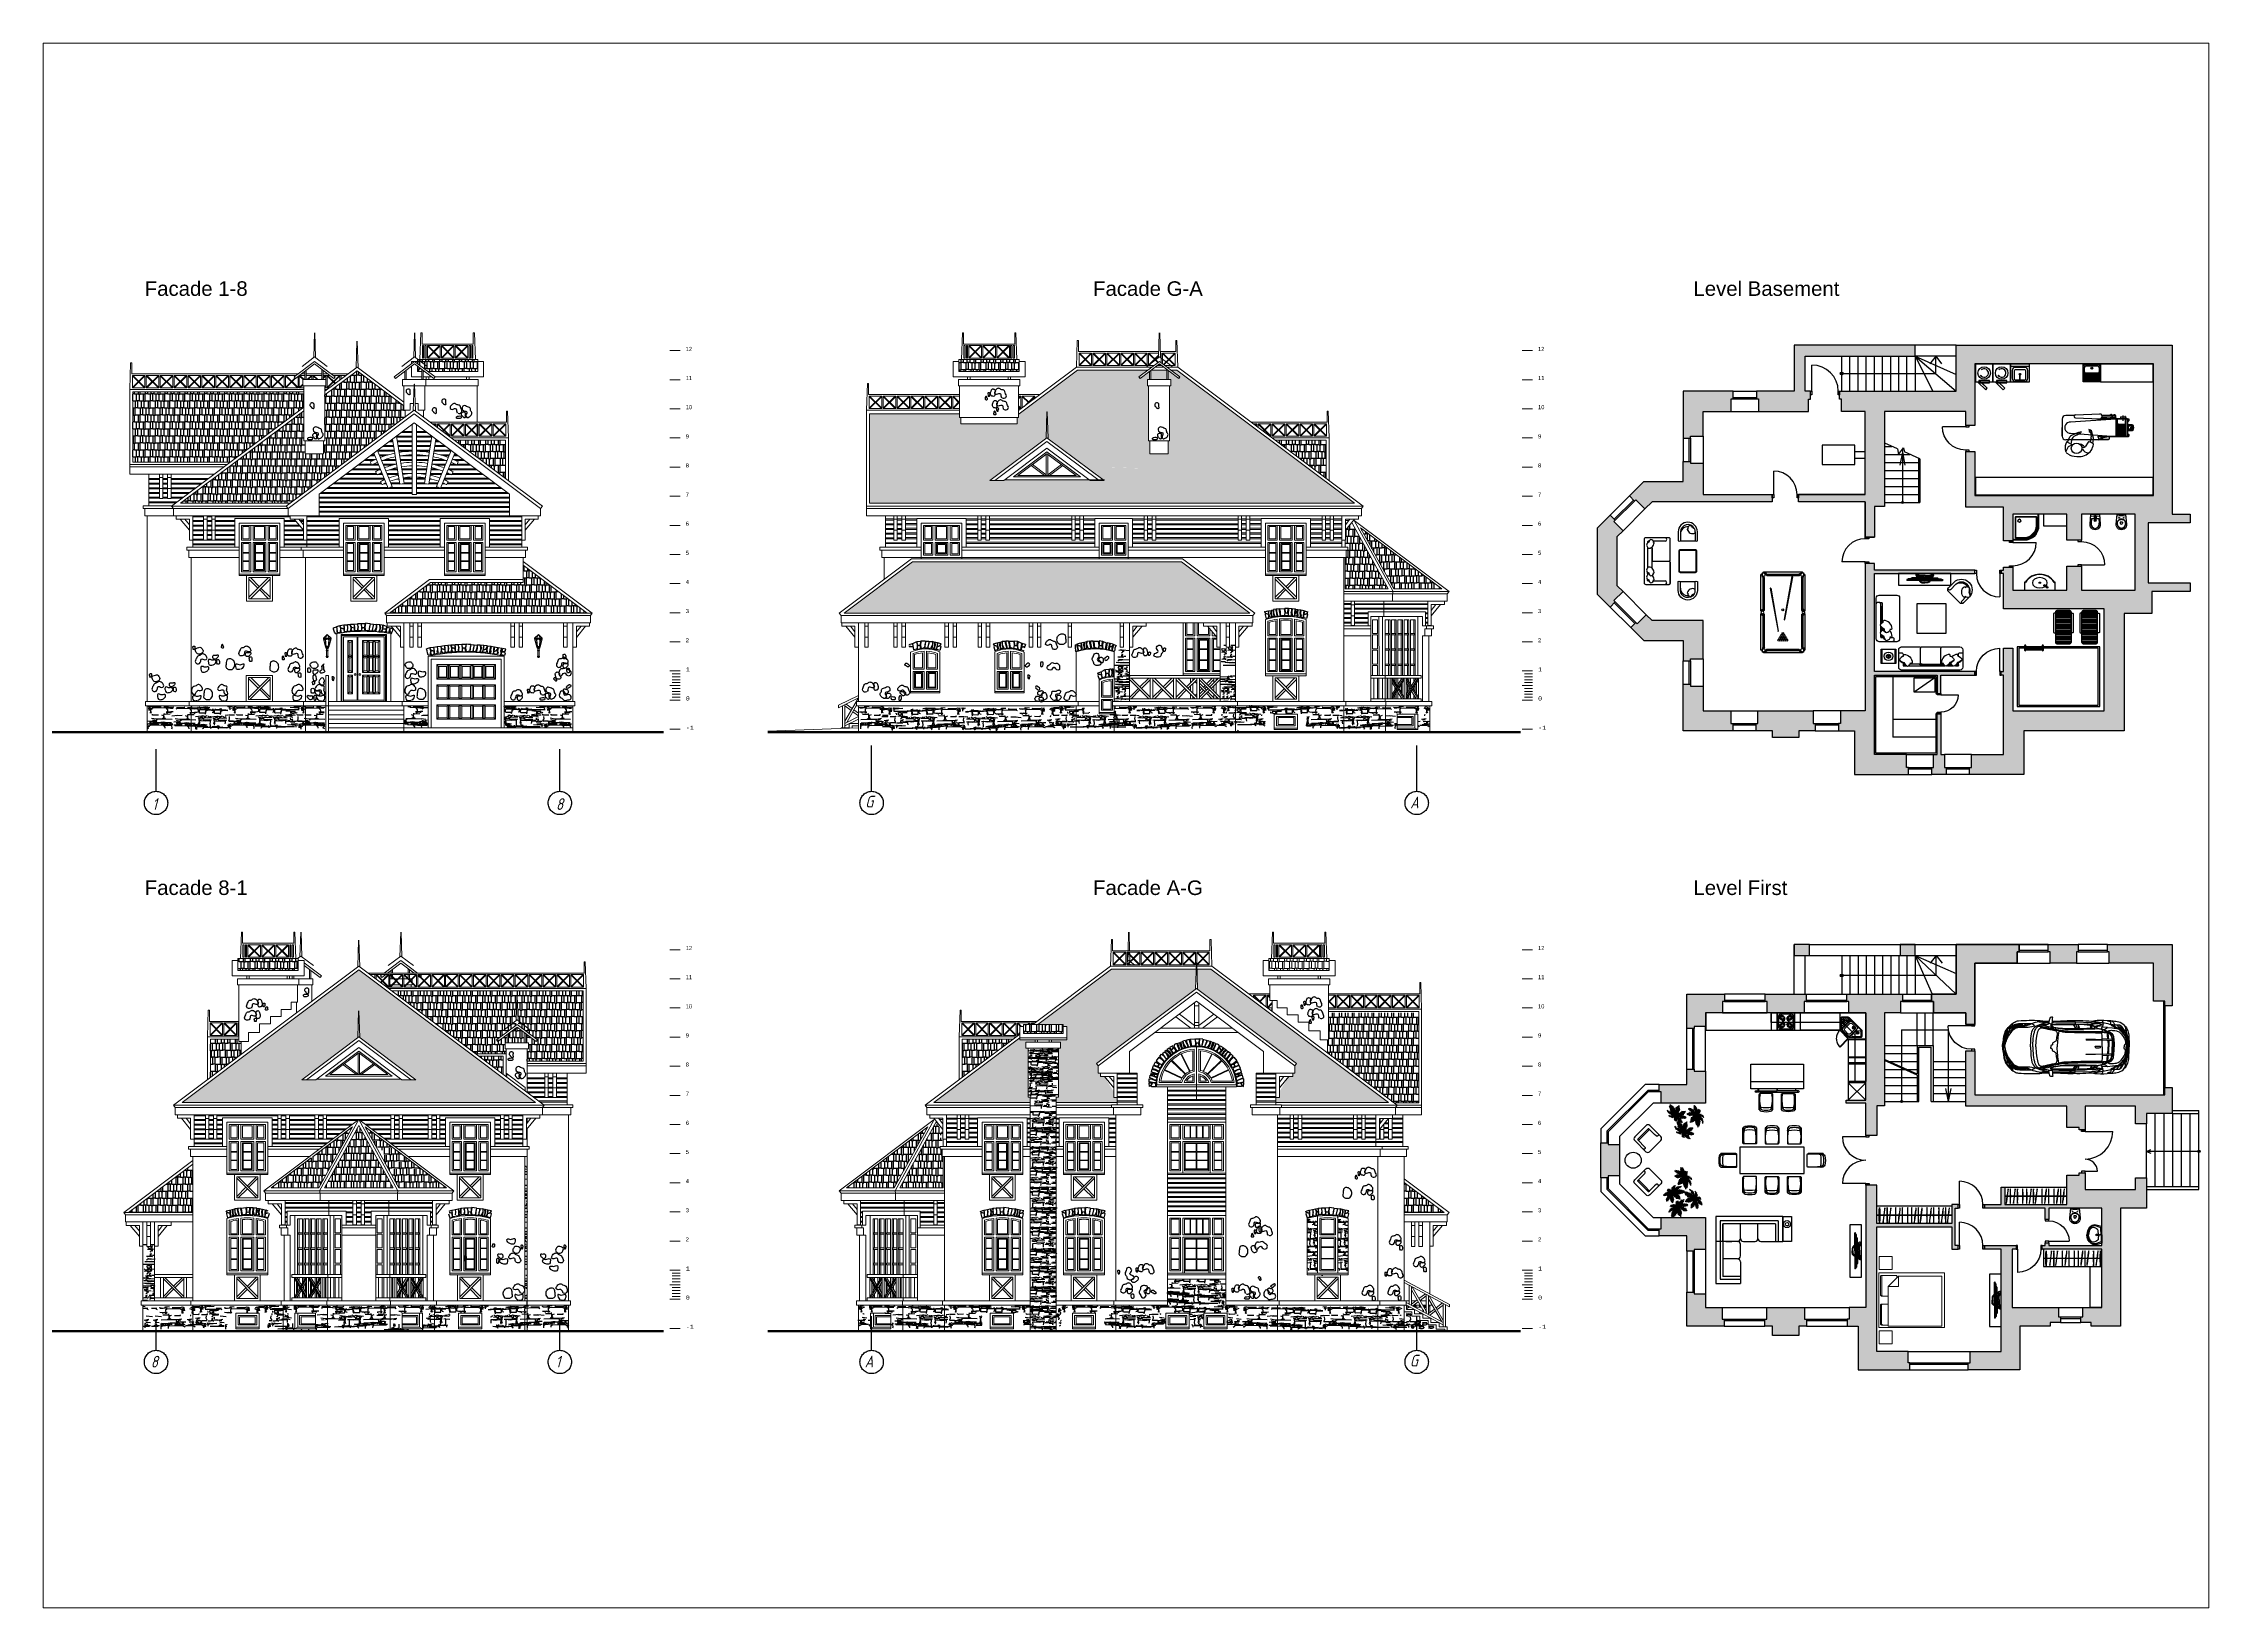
# Paper-space layout 'dwgmodels.com' of a CAD drawing. Header units: millimetres. Extents: x 0 to 257, y 5 to 190.
# The model-space entities are those that its viewports show. They can reach past a viewport. Long polylines and large blocks are cut down to what shows.
import ezdxf

# ---------------------------------------------------------------- set-up
doc = ezdxf.new("R2010")
doc.units = ezdxf.units.MM
doc.linetypes.add('ACAD_ISO03W100', pattern=[30, 12, -18])
doc.linetypes.add('CENTER2', pattern=[1.125, 0.75, -0.125, 0.125, -0.125])
for name, color, linetype in [('axis', 40, 'CENTER2'), ('dwgmodels.com', 250, 'Continuous'), ('furniture _san', 36, 'Continuous'), ('hatches', 8, 'Continuous'), ('stairs', 250, 'Continuous'), ('wall', 5, 'Continuous')]:
    doc.layers.add(name, color=color, linetype=linetype)
doc.layers.add('txt', color=7, linetype='Continuous', lineweight=13)
doc.styles.add('ESKD', font='eskd.shx', dxfattribs={"oblique": 15})
doc.styles.get("Standard").update_dxf_attribs({"font": 'arial.ttf'})
pattern_1 = [(0, (-4078673.12, 892499.9), (510, 240), [120, -100, 140, -60, 180, -80]), (0, (-4078553.12, 892509.9), (510, 240), [100, -380, 80, -120]), (0, (-4078313.12, 892484.9), (510, 240), [60, -620]), (90, (-4078673.12, 892499.9), (-170, 240), [230, -730]), (90, (-4078553.12, 892499.9), (-170, 240), [225, -735]), (90, (-4078453.12, 892499.9), (-170, 240), [210, -750]), (90, (-4078313.12, 892484.9), (-170, 240), [230, -730]), (90, (-4078253.12, 892484.9), (-170, 240), [230, -730]), (90, (-4078073.12, 892499.9), (-170, 240), [220, -740])]
pattern_2 = [(0, (-2084640.28, 1516541.65), (510, 240), [120, -100, 140, -60, 180, -80]), (0, (-2084520.28, 1516551.65), (510, 240), [100, -380, 80, -120]), (0, (-2084280.28, 1516526.65), (510, 240), [60, -620]), (90, (-2084640.28, 1516541.65), (-170, 240), [230, -730]), (90, (-2084520.28, 1516541.65), (-170, 240), [225, -735]), (90, (-2084420.28, 1516541.65), (-170, 240), [210, -750]), (90, (-2084280.28, 1516526.65), (-170, 240), [230, -730]), (90, (-2084220.28, 1516526.65), (-170, 240), [230, -730]), (90, (-2084040.28, 1516541.65), (-170, 240), [220, -740])]
pattern_3 = [(7e-15, (-1961982.92, 1396843.22), (510, 240), [120, -100, 140, -60, 180, -80]), (7e-15, (-1961862.92, 1396853.22), (510, 240), [100, -380, 80, -120]), (7e-15, (-1961622.92, 1396828.22), (510, 240), [60, -620]), (90, (-1961982.92, 1396843.22), (-170, 240), [230, -730]), (90, (-1961862.92, 1396843.22), (-170, 240), [225, -735]), (90, (-1961762.92, 1396843.22), (-170, 240), [210, -750]), (90, (-1961622.92, 1396828.22), (-170, 240), [230, -730]), (90, (-1961562.92, 1396828.22), (-170, 240), [230, -730]), (90, (-1961382.92, 1396843.22), (-170, 240), [220, -740])]

# ---------------------------------------------------------------- blocks, each defined once
blk = doc.blocks.new('door900')
at = {"color": 0}
for points in [[(-900, 0), (-900, 120), (-850, 120), (-850, 0), (-900, 0)], [(-50, 0), (-50, 120), (0, 120), (0, 0), (-50, 0)], [(-50, 0), (-50, -800)]]:
    blk.add_lwpolyline(points, dxfattribs=at)
blk.add_arc((-50, 0), 800, 180, 270, dxfattribs=at)
blk = doc.blocks.new('door1000')
at = {"color": 0}
for points in [[(50, 0), (50, 900)], [(50, 0), (50, -120), (0, -120), (0, 0), (50, 0)], [(1000, 0), (1000, -120), (950, -120), (950, 0), (1000, 0)]]:
    blk.add_lwpolyline(points, dxfattribs=at)
blk.add_arc((50, 0), 900, 0, 90, dxfattribs=at)
blk = doc.blocks.new('kij')
at = {"color": 0}
for points in [[(-1476, 268), (-1477, 260)], [(0, 0), (-2, -10), (-1477, 260)], [(0, 0), (2, 10), (-1476, 268)]]:
    blk.add_lwpolyline(points, dxfattribs=at)
for centre, radius, start, end in [((-1477, 264), 4.09, 67.77099, 271.49337), ((-3, 1), 10.6, 278.59569, 61.12703)]:
    blk.add_arc(centre, radius, start, end, dxfattribs=at)
blk = doc.blocks.new('8 ft_Billiard table_dwgmodels.com')
at = {"color": 0}
for p, q in [((120, 554), (63, 625)), ((201, 635), (130, 692)), ((2579, 635), (2650, 692)), ((2660, 554), (2717, 625)), ((120, -554), (63, -625)), ((201, -635), (130, -692)), ((2579, -635), (2650, -692)), ((2660, -554), (2717, -625))]:
    blk.add_line(p, q, dxfattribs=at)
for points in [[(89, 755), (1340, 755)], [(89, 731), (89, 755)], [(1340, 733), (1340, 755)], [(1440, 755), (2691, 755)], [(1440, 733), (1440, 755)], [(2691, 731), (2691, 755)], [(0, -666), (0, 666)], [(24, 666), (0, 666)], [(63, 625), (63, 570), (50, 570), (50, 618)], [(75, -610), (75, 610)], [(120, -554), (120, 554)], [(130, 692), (185, 692), (185, 705), (137, 705)], [(145, 680), (1334, 680)], [(201, 635), (1326, 635)], [(1332, 722), (1290, 722)], [(1290, 722), (1290, 710)], [(1340, 710), (1290, 710)], [(1326, 635), (1340, 710)], [(1454, 635), (1440, 710)], [(1440, 710), (1490, 710)], [(1446, 680), (2635, 680)], [(1448, 722), (1490, 722)], [(1454, 635), (2579, 635)], [(1490, 722), (1490, 710)], [(2650, 692), (2595, 692), (2595, 705), (2643, 705)], [(2660, 554), (2660, -554)], [(2705, 610), (2705, -610)], [(2717, 625), (2717, 570), (2730, 570), (2730, 618)], [(2756, 666), (2780, 666)], [(2780, 666), (2780, -666)], [(24, -666), (0, -666)], [(63, -625), (63, -570), (50, -570), (50, -618)], [(89, -731), (89, -755)], [(130, -692), (185, -692), (185, -705), (137, -705)], [(1334, -680), (145, -680)], [(1326, -635), (201, -635)], [(1340, -710), (1290, -710)], [(1290, -722), (1290, -710)], [(1332, -722), (1290, -722)], [(1326, -635), (1340, -710)], [(1340, -733), (1340, -755)], [(1454, -635), (1440, -710)], [(1440, -710), (1490, -710)], [(1440, -733), (1440, -755)], [(2635, -680), (1446, -680)], [(1448, -722), (1490, -722)], [(2579, -635), (1454, -635)], [(1490, -722), (1490, -710)], [(2650, -692), (2595, -692), (2595, -705), (2643, -705)], [(2691, -731), (2691, -755)], [(2717, -625), (2717, -570), (2730, -570), (2730, -618)], [(2756, -666), (2780, -666)], [(1340, -755), (89, -755)], [(2691, -755), (1440, -755)]]:
    blk.add_lwpolyline(points, dxfattribs=at)
for centre in [(437, 77), (437, 8), (439, 145), (493, 39), (493, -29), (495, 108), (551, 68), (551, 2), (609, 35), (669, 0), (1479, 8), (433, -129), (435, -60), (493, -100), (551, -68), (609, -35)]:
    blk.add_circle(centre, 32.4, dxfattribs=at)
for centre, radius, start, end in [((1390, 687), 67.6, 31.29807, 148.70193), ((87, 668), 61.8, 36.52063, 233.47937), ((87, 668), 49.3, 29.49929, 240.50071), ((87, 668), 63, 262.29775, 7.70225), ((1390, 750), 89, 231.35765, 308.64235), ((1390, 687), 55.1, 24.23964, 155.76036), ((2693, 668), 63, 172.29775, 277.70225), ((2693, 668), 61.8, 306.52063, 143.47937), ((2693, 668), 49.3, 299.49929, 150.50071), ((87, -668), 61.8, 126.52063, 323.47937), ((87, -668), 49.3, 119.49929, 330.50071), ((87, -668), 63, 352.29775, 97.70225), ((1390, -687), 67.6, 211.29807, 328.70193), ((1390, -750), 89, 51.35765, 128.64235), ((1390, -687), 55.1, 204.23964, 335.76036), ((2693, -668), 63, 82.29775, 187.70225), ((2693, -668), 61.8, 216.52063, 53.47937), ((2693, -668), 49.3, 209.49929, 60.50071)]:
    blk.add_arc(centre, radius, start, end, dxfattribs=at)
at = {"color": 0, "xscale": -1, "rotation": 180}
blk.add_blockref('kij', (2219, 429), dxfattribs=at)
at = {"color": 0}
blk.add_blockref('kij', (2618, -314), dxfattribs=at)
blk = doc.blocks.new('door600')
at = {"color": 0}
for points in [[(50, -120), (50, 0), (0, 0), (0, -120), (50, -120)], [(700, -120), (700, 0), (650, 0), (650, -120), (700, -120)], [(50, -120), (50, -720)]]:
    blk.add_lwpolyline(points, dxfattribs=at)
blk.add_arc((50, -120), 600, 270, 0, dxfattribs=at)
blk = doc.blocks.new('qweq443')
at = {"color": 0, "linetype": 'ByBlock'}
for points in [[(-1928, 1346), (-1361, 1912, -0.2186559), (-1179, 1980), (1239, 1980, -0.2679492), (1328, 1929), (1902, 1354, -0.4142136), (1902, 1177), (787, 61, -0.1900224), (646, 0), (-646, 0, -0.1752631), (-783, 49), (-1922, 1188, -0.3914743), (-1928, 1346, -1.4145413)], [(-507, 1866), (520, 1866, -0.4142136), (718, 1669), (718, 300, -0.4142136), (520, 102), (-507, 102, -0.4142136), (-705, 300), (-705, 1669, -0.4142136), (-507, 1866, -0.767327)], [(847, 1464), (1209, 1773, -0.3682796), (1326, 1773), (1760, 1339, -0.4142136), (1760, 1184), (1090, 514, -0.5773503), (798, 592), (798, 1346, -0.1980616), (847, 1464, -1.0032794)]]:
    blk.add_lwpolyline(points, format="xyb", dxfattribs=at)
blk.add_lwpolyline([(-1891, 1312), (-1326, 1877, -0.221211), (-1181, 1930), (1239, 1930, -0.296197), (1287, 1899), (1867, 1319, -0.4142136), (1867, 1212), (751, 96, -0.1887186), (646, 50), (-646, 50, -0.1718997), (-749, 86), (-1886, 1224, -0.3841594)], format="xyb", close=True, dxfattribs=at)
at = {"color": 8, "linetype": 'ByBlock'}
for points in [[(-705, 1345), (-1743, 1345)], [(-705, 1174), (-1720, 1174)], [(-705, 1376), (-1712, 1376)], [(-705, 1142), (-1688, 1142)], [(-705, 1547), (-1525, 1547)], [(-705, 1579), (-1507, 1579)], [(-705, 972), (-1507, 972)], [(-705, 940), (-1486, 940)], [(-688, 1750), (-1325, 1750)], [(-705, 769), (-1315, 769)], [(-670, 1781), (-1307, 1781)], [(-705, 738), (-1284, 738)], [(-705, 567), (-1113, 567)], [(-705, 535), (-1081, 535)], [(-705, 364), (-911, 364)], [(-705, 333), (-879, 333)]]:
    blk.add_lwpolyline(points, dxfattribs=at)
blk.add_lwpolyline([(-309, 1650), (315, 1650, -0.4142136), (513, 1452), (513, 480, -0.4142136), (315, 282), (-309, 282, -0.4142136), (-507, 480), (-507, 1452, -0.4142136), (-309, 1650, -0.767327)], format="xyb", dxfattribs=at)
at = {"color": 0, "linetype": 'ByBlock'}
for centre in [(282, 1451), (1116, 1309)]:
    blk.add_circle(centre, 201, dxfattribs=at)
at = {"color": 8, "linetype": 'ByBlock'}
for centre, radius in [((282, 1451), 134), ((282, 1451), 79.8), ((282, 1451), 30.4), ((1116, 1309), 134), ((1116, 1309), 79.8), ((1116, 1309), 30.4)]:
    blk.add_circle(centre, radius, dxfattribs=at)
blk = doc.blocks.new('kitchen furn 2 d')
at = {"color": 0}
for p, q in [((249, -600), (249, 0)), ((269, -600), (269, 0)), ((869, -600), (869, 0)), ((889, -600), (889, 0)), ((1077, -9), (1077, -600)), ((1097, -9), (1097, -600)), ((1117, -9), (1117, -600)), ((1717, 0), (1717, -600)), ((1737, 0), (1737, -600)), ((1757, 0), (1757, -600)), ((1757, -600), (2357, 0)), ((1757, 0), (2357, -600)), ((-643, -2442), (-643, -3042)), ((-43, -2442), (-43, -3042))]:
    blk.add_line(p, q, dxfattribs=at)
at = {"color": 0, "linetype": 'ByBlock'}
for p, q in [((521, -893), (238, -611)), ((249, -600), (531, -883)), ((531, -883), (521, -893)), ((521, -893), (531, -883))]:
    blk.add_line(p, q, dxfattribs=at)
at = {"color": 0, "ltscale": 600}
for p, q in [((-643, -2442), (-643, -3042)), ((-43, -2442), (-643, -2442)), ((-593, -2542), (-593, -2942)), ((-143, -2492), (-543, -2492)), ((-93, -2942), (-93, -2542)), ((-43, -3042), (-43, -2442)), ((-643, -3042), (-43, -3042)), ((-543, -2992), (-143, -2992))]:
    blk.add_line(p, q, dxfattribs=at)
at = {"color": 0, "linetype": 'ACAD_ISO03W100'}
blk.add_lwpolyline([(1717, 0), (1717, -359), (115, -359), (-308, -782), (-308, -3242), (-643, -3242), (-643, 0), (0, 0), (1717, 0)], dxfattribs=at)
at = {"color": 0}
blk.add_lwpolyline([(-43, -892), (249, -600), (2357, -600), (2357, 0), (-643, 0), (-643, -643), (-643, -5492), (-43, -5492), (-43, -892)], dxfattribs=at)
for points in [[(-643, -892), (-43, -892), (-43, -2242), (-643, -2242)], [(-643, -2442), (-43, -2442), (-43, -3042), (-643, -3042)], [(-43, -3042), (-643, -3042), (-643, -3242), (-43, -3242)]]:
    blk.add_lwpolyline(points, close=True, dxfattribs=at)
at = {"color": 0, "ltscale": 600}
for centre in [(-468, -2617), (-468, -2867), (-218, -2617), (-218, -2867)]:
    blk.add_circle(centre, 75, dxfattribs=at)
at = {"color": 0, "linetype": 'ACAD_ISO03W100'}
blk.add_arc((238, -611), 400, 224.68685, 314.47999, dxfattribs=at)
at = {"color": 0, "linetype": 'ByBlock'}
blk.add_arc((238, -611), 400, 315, 317.1491, dxfattribs=at)
at = {"color": 0, "ltscale": 600}
for centre, radius, start, end in [((-543, -2542), 50, 90, 180), ((-543, -2942), 50, 180, 270), ((-476, -2610), 93, 85.49745, 184.50255), ((-476, -2874), 93, 175.49745, 274.50255), ((-468, -2617), 73.8, 0, 180), ((-468, -2617), 73.8, 180, 0), ((-468, -2867), 73.8, 0, 180), ((-468, -2867), 73.8, 180, 0), ((-468, -2617), 41.3, 0, 180), ((-468, -2617), 41.3, 180, 0), ((-468, -2867), 41.3, 0, 180), ((-468, -2867), 41.3, 180, 0), ((-461, -2624), 93, 265.49745, 4.50255), ((-461, -2860), 93, 355.49745, 94.50255), ((-226, -2624), 93, 175.49745, 274.50255), ((-226, -2860), 93, 85.49745, 184.50255), ((-218, -2617), 73.8, 0, 180), ((-218, -2617), 73.8, 180, 0), ((-218, -2867), 73.8, 0, 180), ((-218, -2867), 73.8, 180, 0), ((-218, -2617), 41.3, 0, 180), ((-218, -2617), 41.3, 180, 0), ((-218, -2867), 41.3, 0, 180), ((-218, -2867), 41.3, 180, 0), ((-211, -2610), 93, 355.49745, 94.50255), ((-211, -2874), 93, 265.49745, 4.50255), ((-143, -2542), 50, 0, 90), ((-143, -2942), 50, 270, 0)]:
    blk.add_arc(centre, radius, start, end, dxfattribs=at)
at = {"color": 0, "xscale": 0.2500000000019715, "yscale": 0.2500000000019715, "rotation": 45}
blk.add_blockref('qweq443', (73, -716), dxfattribs=at)
blk = doc.blocks.new('tv table23')
at = {"color": 0}
blk.add_lwpolyline([(0, -900), (400, -900), (400, 900), (0, 900), (0, -900)], dxfattribs=at)
blk = doc.blocks.new('LG-55-la6208-4 top')
at = {"layer": 'dwgmodels.com', "color": 0}
for p, q in [((0, 0), (-139, 0)), ((0, 0), (139, 0)), ((0, -163), (-616, -163)), ((0, -140), (-613, -140)), ((0, -168), (-609, -168)), ((0, -105), (-473, -105)), ((0, -77), (-432, -77)), ((0, -89), (-389, -89)), ((0, -77), (432, -77)), ((0, -89), (389, -89)), ((0, -105), (473, -105)), ((0, -140), (613, -140)), ((0, -163), (616, -163)), ((0, -168), (609, -168))]:
    blk.add_line(p, q, dxfattribs=at)
for points in [[(-139, 0, -0.087489), (-151, 2, -0.012567), (-221, 29, 0.010337), (-258, 44, 0.091985), (-266, 46, 0.050664), (-280, 44, 0.157379), (-293, 37), (-300, 25, 0.203619), (-301, 14)], [(-301, 14, 0.03963), (-289, -12), (-244, -77)], [(-300, 25), (-296, 30, -0.176327), (-288, 34, -0.124023), (-276, 33), (-156, -15, -0.043017), (-146, -20, 0.007168), (-119, -37, 0.035791), (-88, -52, 0.053078), (-45, -64), (-38, -64)], [(-297, 23), (-294, 28, -0.176327), (-288, 31, -0.122846), (-277, 30), (-158, -18, -0.043017), (-147, -23, 0.007168), (-120, -39, 0.035791), (-89, -55, 0.053299), (-45, -67), (-38, -68)], [(-44, -74), (-44, -70), (-59, -68, -0.030959), (-103, -57, -0.025373), (-132, -46, -0.003627), (-148, -40, 0.002957), (-237, -1, 0.075709), (-242, 0, 0.421822), (-244, -2, 0.125069), (-243, -6), (-202, -76)], [(300, 25), (296, 30, 0.176327), (288, 34, 0.124023), (276, 33), (156, -15, 0.043017), (146, -20, -0.007168), (119, -37, -0.035791), (88, -52, -0.053078), (45, -64), (38, -64)], [(297, 23), (294, 28, 0.176327), (288, 31, 0.122846), (277, 30), (158, -18, 0.043017), (147, -23, -0.007168), (120, -39, -0.035791), (89, -55, -0.053299), (45, -67), (38, -68)], [(44, -74), (44, -70), (59, -68, 0.030959), (103, -57, 0.025373), (132, -46, 0.003627), (148, -40, -0.002957), (237, -1, -0.075709), (242, 0, -0.421822), (244, -2, -0.125069), (243, -6), (202, -76)], [(139, 0, 0.087489), (151, 2, 0.012567), (221, 29, -0.010337), (258, 44, -0.091985), (266, 46, -0.050664), (280, 44, -0.157379), (293, 37), (300, 25, -0.203619), (301, 14)], [(301, 14, -0.03963), (289, -12), (244, -77)], [(-432, -77, 0.185144), (-446, -84, -0.014846), (-455, -93, -0.123556), (-479, -107, -0.051646), (-481, -108), (-542, -108, 0.115088), (-556, -111), (-595, -140)], [(-389, -89), (-392, -91, 0.150292), (-393, -96), (-393, -102), (0, -102)], [(-193, -168), (-174, -197, 0.052137), (-174, -197, 0.127134), (-121, -241, 0.092146), (-83, -251, 0.038202)], [(0, -227), (-69, -227, -0.149981), (-114, -213, -0.12639), (-153, -168, 0.883679)], [(-38, -15, -0.048999), (-42, -17, -0.126237), (-48, -18), (-150, -18)], [(-45, -64), (-39, -19, -0.06881), (-38, -15, -0.311157), (-17, -1), (0, -1)], [(0, -5), (-17, -5, 0.176327), (-27, -9, 0.18738), (-36, -27), (-38, -74)], [(45, -64), (39, -19, 0.06881), (38, -15, 0.311157), (17, -1), (0, -1)], [(0, -5), (17, -5, -0.176327), (27, -9, -0.18738), (36, -27), (38, -74)], [(389, -89), (392, -91, -0.150292), (393, -96), (393, -102), (0, -102)], [(0, -227), (69, -227, 0.149981), (114, -213, 0.12639), (153, -168, -0.883679)], [(38, -15, 0.048999), (42, -17, 0.126237), (48, -18), (150, -18)], [(193, -168), (174, -197, -0.052137), (174, -197, -0.127134), (121, -241, -0.092146), (83, -251, -0.038202)], [(432, -77, -0.185144), (446, -84, 0.014846), (455, -93, 0.123556), (479, -107, 0.051646), (481, -108), (542, -108, -0.115088), (556, -111), (595, -140)]]:
    blk.add_lwpolyline(points, format="xyb", dxfattribs=at)
for points in [[(-616, -142), (-616, -162)], [(-387, -102), (-387, -98), (-389, -98), (-389, -102)], [(-381, -102), (-381, -98), (-383, -98), (-383, -102)], [(-375, -102), (-375, -98), (-377, -98), (-377, -102)], [(-369, -102), (-369, -98), (-370, -98), (-370, -102)], [(-363, -102), (-363, -98), (-364, -98), (-364, -102)], [(-356, -102), (-356, -98), (-358, -98), (-358, -102)], [(-350, -102), (-350, -98), (-352, -98), (-352, -102)], [(-344, -102), (-344, -98), (-346, -98), (-346, -102)], [(-338, -102), (-338, -98), (-340, -98), (-340, -102)], [(-332, -102), (-332, -98), (-334, -98), (-334, -102)], [(-326, -102), (-326, -98), (-327, -98), (-327, -102)], [(-320, -102), (-320, -98), (-321, -98), (-321, -102)], [(-313, -102), (-313, -98), (-315, -98), (-315, -102)], [(-307, -102), (-307, -98), (-309, -98), (-309, -102)], [(-301, -102), (-301, -98), (-303, -98), (-303, -102)], [(-295, -102), (-295, -98), (-297, -98), (-297, -102)], [(-289, -102), (-289, -98), (-291, -98), (-291, -102)], [(-283, -102), (-283, -98), (-285, -98), (-285, -102)], [(-277, -102), (-277, -98), (-278, -98), (-278, -102)], [(-271, -102), (-271, -98), (-272, -98), (-272, -102)], [(-264, -102), (-264, -98), (-266, -98), (-266, -102)], [(-258, -102), (-258, -98), (-260, -98), (-260, -102)], [(-252, -102), (-252, -98), (-254, -98), (-254, -102)], [(-246, -102), (-246, -98), (-248, -98), (-248, -102)], [(-240, -102), (-240, -98), (-242, -98), (-242, -102)], [(-234, -102), (-234, -98), (-235, -98), (-235, -102)], [(-228, -102), (-228, -98), (-229, -98), (-229, -102)], [(-221, -102), (-221, -98), (-223, -98), (-223, -102)], [(-215, -102), (-215, -98), (-217, -98), (-217, -102)], [(-209, -102), (-209, -98), (-211, -98), (-211, -102)], [(-203, -102), (-203, -98), (-205, -98), (-205, -102)], [(-197, -102), (-197, -98), (-199, -98), (-199, -102)], [(-191, -102), (-191, -98), (-193, -98), (-193, -102)], [(-185, -102), (-185, -98), (-186, -98), (-186, -102)], [(-179, -102), (-179, -98), (-180, -98), (-180, -102)], [(-172, -102), (-172, -98), (-174, -98), (-174, -102)], [(-166, -102), (-166, -98), (-168, -98), (-168, -102)], [(-160, -102), (-160, -98), (-162, -98), (-162, -102)], [(-154, -102), (-154, -98), (-156, -98), (-156, -102)], [(-148, -102), (-148, -98), (-150, -98), (-150, -102)], [(-142, -102), (-142, -98), (-143, -98), (-143, -102)], [(-136, -102), (-136, -98), (-137, -98), (-137, -102)], [(-129, -102), (-129, -98), (-131, -98), (-131, -102)], [(-123, -102), (-123, -98), (-125, -98), (-125, -102)], [(-117, -102), (-117, -98), (-119, -98), (-119, -102)], [(-111, -102), (-111, -98), (-113, -98), (-113, -102)], [(-105, -102), (-105, -98), (-107, -98), (-107, -102)], [(-99, -102), (-99, -98), (-101, -98), (-101, -102)], [(-93, -102), (-93, -98), (-94, -98), (-94, -102)], [(-87, -102), (-87, -98), (-88, -98), (-88, -102)], [(-83, -251), (0, -251)], [(-80, -102), (-80, -98), (-82, -98), (-82, -102)], [(-74, -102), (-74, -98), (-76, -98), (-76, -102)], [(-68, -102), (-68, -98), (-70, -98), (-70, -102)], [(-62, -102), (-62, -98), (-64, -98), (-64, -102)], [(-56, -102), (-56, -98), (-58, -98), (-58, -102)], [(-50, -102), (-50, -98), (-51, -98), (-51, -102)], [(-44, -102), (-44, -98), (-45, -98), (-45, -102)], [(-37, -102), (-37, -98), (-39, -98), (-39, -102)], [(-31, -102), (-31, -98), (-33, -98), (-33, -102)], [(83, -251), (0, -251)], [(31, -102), (31, -98), (33, -98), (33, -102)], [(37, -102), (37, -98), (39, -98), (39, -102)], [(44, -102), (44, -98), (45, -98), (45, -102)], [(50, -102), (50, -98), (51, -98), (51, -102)], [(56, -102), (56, -98), (58, -98), (58, -102)], [(62, -102), (62, -98), (64, -98), (64, -102)], [(68, -102), (68, -98), (70, -98), (70, -102)], [(74, -102), (74, -98), (76, -98), (76, -102)], [(80, -102), (80, -98), (82, -98), (82, -102)], [(87, -102), (87, -98), (88, -98), (88, -102)], [(93, -102), (93, -98), (94, -98), (94, -102)], [(99, -102), (99, -98), (101, -98), (101, -102)], [(105, -102), (105, -98), (107, -98), (107, -102)], [(111, -102), (111, -98), (113, -98), (113, -102)], [(117, -102), (117, -98), (119, -98), (119, -102)], [(123, -102), (123, -98), (125, -98), (125, -102)], [(129, -102), (129, -98), (131, -98), (131, -102)], [(136, -102), (136, -98), (137, -98), (137, -102)], [(142, -102), (142, -98), (143, -98), (143, -102)], [(148, -102), (148, -98), (150, -98), (150, -102)], [(154, -102), (154, -98), (156, -98), (156, -102)], [(160, -102), (160, -98), (162, -98), (162, -102)], [(166, -102), (166, -98), (168, -98), (168, -102)], [(172, -102), (172, -98), (174, -98), (174, -102)], [(179, -102), (179, -98), (180, -98), (180, -102)], [(185, -102), (185, -98), (186, -98), (186, -102)], [(191, -102), (191, -98), (193, -98), (193, -102)], [(197, -102), (197, -98), (199, -98), (199, -102)], [(203, -102), (203, -98), (205, -98), (205, -102)], [(209, -102), (209, -98), (211, -98), (211, -102)], [(215, -102), (215, -98), (217, -98), (217, -102)], [(221, -102), (221, -98), (223, -98), (223, -102)], [(228, -102), (228, -98), (229, -98), (229, -102)], [(234, -102), (234, -98), (235, -98), (235, -102)], [(240, -102), (240, -98), (242, -98), (242, -102)], [(246, -102), (246, -98), (248, -98), (248, -102)], [(252, -102), (252, -98), (254, -98), (254, -102)], [(258, -102), (258, -98), (260, -98), (260, -102)], [(264, -102), (264, -98), (266, -98), (266, -102)], [(271, -102), (271, -98), (272, -98), (272, -102)], [(277, -102), (277, -98), (278, -98), (278, -102)], [(283, -102), (283, -98), (285, -98), (285, -102)], [(289, -102), (289, -98), (291, -98), (291, -102)], [(295, -102), (295, -98), (297, -98), (297, -102)], [(301, -102), (301, -98), (303, -98), (303, -102)], [(307, -102), (307, -98), (309, -98), (309, -102)], [(313, -102), (313, -98), (315, -98), (315, -102)], [(320, -102), (320, -98), (321, -98), (321, -102)], [(326, -102), (326, -98), (327, -98), (327, -102)], [(332, -102), (332, -98), (334, -98), (334, -102)], [(338, -102), (338, -98), (340, -98), (340, -102)], [(344, -102), (344, -98), (346, -98), (346, -102)], [(350, -102), (350, -98), (352, -98), (352, -102)], [(356, -102), (356, -98), (358, -98), (358, -102)], [(363, -102), (363, -98), (364, -98), (364, -102)], [(369, -102), (369, -98), (370, -98), (370, -102)], [(375, -102), (375, -98), (377, -98), (377, -102)], [(381, -102), (381, -98), (383, -98), (383, -102)], [(387, -102), (387, -98), (389, -98), (389, -102)], [(616, -142), (616, -162)]]:
    blk.add_lwpolyline(points, dxfattribs=at)
for centre, radius in [((-20, -61), 9.83), ((-20, -22), 8.15), ((20, -61), 9.83), ((20, -22), 8.15)]:
    blk.add_circle(centre, radius, dxfattribs=at)
for centre, radius, start, end in [((-613, -142), 2.56, 90, 180), ((-609, -162), 6.82, 180, 270), ((-17, -9243), 9169, 89.89295, 91.41678), ((17, -9243), 9169, 88.58322, 90.10705), ((609, -162), 6.82, 270, 0), ((613, -142), 2.56, 0, 90)]:
    blk.add_arc(centre, radius, start, end, dxfattribs=at)
blk = doc.blocks.new('tv t2')
at = {"color": 0}
blk.add_blockref('tv table23', (0, 0), dxfattribs=at)
at = {"color": 0, "rotation": 90}
blk.add_blockref('LG-55-la6208-4 top', (66, 0), dxfattribs=at)
blk = doc.blocks.new('bed 343')
at = {"color": 0, "linetype": 'Continuous', "lineweight": 15, "ltscale": 0.13}
for points in [[(-12, 1498), (-461, 1498), (-461, 1049), (-12, 1049)], [(-8, -1502), (-458, -1502), (-458, -1053), (-8, -1053)]]:
    blk.add_lwpolyline(points, close=True, dxfattribs=at)
at = {"color": 0, "linetype": 'Continuous', "lineweight": 15, "ltscale": 0.2}
blk.add_lwpolyline([(0, 942), (-2257, 942), (-2257, -942), (0, -942)], close=True, dxfattribs=at)
for points in [[(-319, 465), (-319, -898), (-2161, -898), (-2161, 819), (-673, 819), (-673, 466), (-319, 466), (-673, 819)], [(-616, 770), (-616, 763), (-616, 851), (-88, 851), (-85, 851), (-79, 848), (-73, 843), (-68, 837), (-65, 833), (-63, 829), (-62, 825), (-60, 819), (-60, 816), (-60, 180), (-63, 168), (-69, 157), (-75, 149), (-85, 143), (-94, 138), (-102, 136), (-319, 136), (-140, 136), (-129, 141), (-117, 146), (-106, 157), (-102, 166), (-100, 174), (-99, 180), (-99, 818), (-99, 827), (-103, 834), (-108, 841), (-114, 846), (-121, 850), (-122, 851)], [(-317, -140), (-317, -140), (-317, -140), (-83, -140), (-80, -140), (-74, -143), (-68, -148), (-63, -154), (-60, -158), (-58, -162), (-57, -166), (-55, -172), (-55, -175), (-55, -811), (-58, -823), (-64, -834), (-70, -842), (-80, -848), (-89, -853), (-97, -855), (-314, -855), (-135, -855), (-124, -850), (-112, -845), (-101, -834), (-97, -825), (-95, -817), (-94, -811), (-94, -173), (-94, -164), (-98, -157), (-103, -150), (-109, -145), (-116, -141), (-117, -140)]]:
    blk.add_lwpolyline(points, dxfattribs=at)
blk = doc.blocks.new('SSS')
for p, q in [((-1, 2), (0, 9)), ((10, -2), (0, 0)), ((12, 9), (2, 11)), ((8, 4), (13, 3)), ((10, 1), (11, 6)), ((16, 17), (12, 9)), ((23, 19), (21, 19)), ((10, -2), (10, -11)), ((14, -15), (16, -16))]:
    blk.add_line(p, q)
blk.add_lwpolyline([(22, 11), (20, 11, 0.414214), (18, 10), (15, -5, 0.414214), (16, -7), (18, -8)], format="xyb")
for points in [[(21, 4), (25, 3), (25, 3), (29, 25), (28, 25), (25, 26), (24, 25), (21, 4)], [(15, -24), (19, -25), (19, -24), (24, -3), (23, -3), (20, -2), (19, -2), (15, -23)]]:
    blk.add_lwpolyline(points, close=True)
blk.add_circle((11, 3), 3.6)
for centre, radius, start, end in [((0, 2), 1.8, 168.39847, 258.39847), ((2, 9), 1.8, 78.39847, 168.39847), ((11, 3), 5.4, 78.39847, 258.39847), ((20, 15), 4.5, 78.39847, 155.15795), ((14, -11), 4.5, 181.63899, 258.39847)]:
    blk.add_arc(centre, radius, start, end)
blk = doc.blocks.new('Kolo STANDARD PLUS 80')
at = {"color": 0, "lineweight": 0}
for p, q in [((0, 790), (1, 790)), ((1, 790), (5, 787)), ((5, 787), (10, 787)), ((34, 785), (6, 785)), ((6, 785), (6, 784)), ((6, 784), (10, 784)), ((10, 772), (6, 772)), ((6, 772), (6, 770)), ((6, 770), (7, 770)), ((7, 770), (34, 770)), ((7, 770), (7, 770)), ((10, 787), (10, 785)), ((10, 785), (12, 785)), ((10, 784), (10, 772)), ((12, 787), (25, 790)), ((12, 786), (12, 787)), ((12, 785), (12, 786)), ((20, 785), (12, 785)), ((12, 785), (12, 785)), ((12, 772), (12, 783)), ((12, 783), (34, 783)), ((34, 772), (12, 772)), ((12, 770), (20, 770)), ((25, 790), (38, 788)), ((30, 779), (30, 781)), ((31, 783), (37, 783)), ((39, 782), (31, 782)), ((31, 779), (31, 781)), ((35, 778), (31, 778)), ((34, 777), (31, 777)), ((34, 783), (34, 785)), ((34, 770), (34, 772)), ((35, 778), (35, 778)), ((37, 776), (35, 776)), ((36, 777), (37, 777)), ((38, 788), (39, 788)), ((38, 787), (38, 784)), ((38, 778), (38, 777)), ((38, 778), (39, 778)), ((38, 768), (38, 775)), ((39, 788), (39, 787)), ((39, 787), (39, 768)), ((39, 787), (307, 787)), ((39, 783), (307, 783)), ((39, 776), (307, 776)), ((39, 769), (307, 769)), ((39, 768), (39, 768)), ((70, 90), (70, 710)), ((350, 730), (90, 730)), ((90, 90), (90, 710)), ((350, 710), (90, 710)), ((315, 776), (315, 783)), ((315, 766), (315, 773)), ((315, 773), (315, 773)), ((315, 773), (315, 773)), ((316, 759), (315, 766)), ((315, 765), (316, 765)), ((316, 769), (317, 755)), ((317, 751), (316, 759)), ((317, 773), (317, 770)), ((317, 770), (322, 770)), ((317, 755), (325, 755)), ((327, 752), (317, 749)), ((325, 754), (318, 754)), ((318, 754), (318, 751)), ((318, 751), (327, 753)), ((318, 750), (318, 751)), ((319, 784), (319, 783)), ((320, 782), (320, 784)), ((325, 755), (325, 754)), ((327, 775), (327, 783)), ((327, 753), (327, 752)), ((710, 90), (90, 90)), ((710, 70), (90, 70)), ((601, 640), (602, 641)), ((604, 637), (601, 640)), ((607, 641), (604, 644)), ((604, 644), (604, 643)), ((606, 637), (604, 637)), ((605, 635), (612, 642)), ((611, 626), (605, 632)), ((606, 634), (613, 642)), ((612, 627), (606, 633)), ((608, 640), (607, 641)), ((614, 623), (609, 617)), ((609, 616), (610, 614)), ((612, 626), (612, 625)), ((612, 625), (612, 625)), ((612, 625), (614, 623)), ((614, 614), (612, 615)), ((613, 615), (612, 614)), ((620, 635), (613, 627)), ((616, 618), (613, 616)), ((614, 614), (613, 616)), ((614, 642), (620, 636)), ((621, 634), (614, 626)), ((614, 624), (617, 622)), ((614, 614), (615, 612)), ((614, 614), (616, 613)), ((615, 613), (614, 612)), ((616, 609), (614, 610)), ((615, 642), (621, 637)), ((616, 620), (618, 618)), ((616, 618), (617, 617)), ((618, 616), (616, 613)), ((618, 616), (617, 617)), ((623, 614), (617, 609)), ((620, 616), (618, 618)), ((624, 614), (622, 617)), ((625, 612), (623, 614)), ((626, 612), (625, 612)), ((625, 612), (625, 612)), ((634, 621), (626, 614)), ((626, 611), (632, 605)), ((635, 620), (627, 613)), ((627, 612), (633, 606)), ((634, 606), (642, 613)), ((635, 605), (642, 612)), ((642, 614), (636, 620)), ((642, 615), (637, 621)), ((637, 606), (637, 604)), ((637, 604), (640, 601)), ((640, 608), (641, 607)), ((640, 601), (641, 602)), ((641, 607), (644, 604)), ((644, 604), (643, 604)), ((710, 350), (710, 90)), ((730, 350), (730, 90)), ((752, 327), (749, 317)), ((750, 318), (751, 318)), ((751, 318), (753, 327)), ((754, 318), (751, 318)), ((751, 317), (759, 316)), ((753, 327), (752, 327)), ((755, 325), (754, 325)), ((754, 325), (754, 318)), ((755, 317), (755, 325)), ((769, 316), (755, 317)), ((759, 316), (766, 315)), ((765, 315), (765, 316)), ((766, 315), (773, 315)), ((770, 4), (766, 0)), ((787, 39), (768, 39)), ((768, 38), (775, 38)), ((768, 10), (770, 10)), ((769, 39), (769, 307)), ((770, 317), (770, 322)), ((773, 317), (770, 317)), ((770, 7), (770, 34)), ((770, 34), (772, 34)), ((770, 12), (770, 20)), ((770, 6), (770, 7)), ((772, 6), (770, 6)), ((772, 4), (770, 4)), ((772, 34), (772, 12)), ((772, 12), (783, 12)), ((784, 10), (772, 10)), ((772, 10), (772, 6)), ((772, 10), (773, 10)), ((776, 0), (772, 4)), ((773, 315), (773, 315)), ((773, 315), (773, 315)), ((773, 10), (773, 5)), ((782, 10), (773, 10)), ((773, 5), (777, 1)), ((775, 327), (783, 327)), ((776, 315), (783, 315)), ((776, 39), (776, 307)), ((776, 37), (776, 35)), ((777, 1), (776, 0)), ((778, 38), (777, 38)), ((777, 36), (777, 37)), ((777, 34), (777, 31)), ((778, 38), (778, 39)), ((778, 35), (778, 35)), ((778, 35), (778, 31)), ((778, 1), (782, 5)), ((780, 0), (778, 1)), ((779, 31), (781, 31)), ((779, 30), (781, 30)), ((783, 4), (780, 0)), ((782, 320), (784, 320)), ((782, 39), (782, 31)), ((782, 10), (784, 10)), ((782, 5), (782, 10)), ((784, 319), (783, 319)), ((783, 39), (783, 307)), ((783, 31), (783, 37)), ((783, 12), (783, 34)), ((783, 34), (785, 34)), ((783, 10), (783, 6)), ((784, 10), (783, 10)), ((783, 6), (785, 6)), ((785, 4), (783, 4)), ((787, 38), (784, 38)), ((784, 6), (784, 10)), ((784, 6), (784, 10)), ((785, 6), (784, 6)), ((785, 6), (784, 6)), ((785, 34), (785, 6)), ((785, 20), (785, 12)), ((785, 20), (785, 6)), ((785, 20), (785, 20)), ((785, 12), (785, 20)), ((786, 12), (785, 12)), ((785, 10), (787, 10)), ((785, 6), (785, 10)), ((789, 0), (785, 4)), ((787, 12), (786, 12)), ((787, 307), (787, 39)), ((787, 39), (788, 39)), ((790, 25), (787, 12)), ((787, 10), (787, 5)), ((787, 5), (790, 1)), ((788, 39), (788, 38)), ((788, 38), (790, 25)), ((790, 1), (789, 0))]:
    blk.add_line(p, q, dxfattribs=at)
at = {"color": 0}
for p, q in [((1, 790), (0, 789)), ((0, 789), (4, 785)), ((4, 783), (0, 780)), ((0, 780), (0, 779)), ((0, 779), (1, 778)), ((0, 779), (0, 779)), ((1, 777), (0, 776)), ((0, 776), (4, 772)), ((4, 770), (0, 766)), ((0, 766), (1, 765)), ((0, 766), (0, 766)), ((0, 766), (0, 766)), ((5, 787), (1, 790)), ((1, 778), (5, 782)), ((5, 773), (1, 777)), ((1, 765), (5, 768)), ((4, 785), (4, 783)), ((4, 772), (4, 770)), ((10, 787), (5, 787)), ((5, 782), (10, 782)), ((10, 773), (5, 773)), ((5, 768), (10, 768)), ((6, 783), (6, 785)), ((6, 785), (10, 785)), ((10, 783), (6, 783)), ((6, 770), (6, 772)), ((6, 772), (10, 772)), ((10, 770), (6, 770)), ((10, 785), (10, 787)), ((10, 782), (10, 783)), ((10, 772), (10, 773)), ((10, 768), (10, 770)), ((19, 787), (17, 787)), ((19, 769), (17, 769)), ((20, 785), (20, 786)), ((20, 785), (20, 785)), ((20, 770), (20, 770)), ((39, 787), (307, 787)), ((310, 783), (307, 783)), ((307, 783), (307, 776)), ((310, 782), (307, 782)), ((307, 778), (307, 778)), ((307, 774), (315, 774)), ((308, 777), (308, 776)), ((308, 775), (310, 775)), ((313, 783), (310, 782)), ((310, 776), (310, 778)), ((310, 778), (311, 778)), ((311, 778), (311, 776)), ((311, 775), (313, 775)), ((313, 776), (313, 783)), ((315, 773), (315, 769)), ((316, 769), (322, 769)), ((328, 775), (328, 783)), ((600, 640), (604, 645)), ((605, 635), (600, 640)), ((604, 645), (610, 640)), ((610, 640), (605, 635)), ((610, 617), (615, 622)), ((612, 615), (610, 617)), ((617, 620), (612, 615)), ((615, 622), (617, 620)), ((620, 617), (615, 612)), ((615, 612), (617, 610)), ((617, 610), (622, 615)), ((622, 615), (620, 617)), ((640, 610), (635, 605)), ((635, 605), (640, 600)), ((645, 604), (640, 610)), ((640, 600), (645, 604)), ((765, 1), (768, 5)), ((766, 0), (765, 1)), ((770, 4), (766, 0)), ((766, 0), (766, 0)), ((766, 0), (766, 0)), ((768, 5), (768, 10)), ((768, 10), (770, 10)), ((769, 316), (769, 322)), ((773, 315), (769, 315)), ((769, 19), (769, 17)), ((770, 20), (770, 20)), ((770, 10), (770, 6)), ((770, 6), (772, 6)), ((772, 4), (770, 4)), ((772, 6), (772, 10)), ((772, 10), (773, 10)), ((776, 0), (772, 4)), ((773, 10), (773, 5)), ((773, 5), (777, 1)), ((774, 307), (774, 315)), ((775, 328), (783, 328)), ((775, 311), (775, 313)), ((775, 308), (775, 310)), ((776, 313), (783, 313)), ((778, 311), (776, 311)), ((776, 310), (778, 310)), ((777, 308), (776, 308)), ((783, 307), (776, 307)), ((777, 1), (776, 0)), ((778, 310), (778, 311)), ((778, 307), (778, 307)), ((778, 1), (782, 5)), ((779, 0), (778, 1)), ((780, 0), (779, 0)), ((779, 0), (779, 0)), ((783, 4), (780, 0)), ((783, 313), (782, 310)), ((782, 310), (782, 307)), ((782, 5), (782, 10)), ((782, 10), (783, 10)), ((783, 310), (783, 307)), ((783, 10), (783, 6)), ((783, 6), (785, 6)), ((785, 4), (783, 4)), ((785, 20), (786, 20)), ((785, 6), (785, 10)), ((785, 10), (787, 10)), ((789, 0), (785, 4)), ((787, 39), (787, 307)), ((787, 19), (787, 17)), ((787, 10), (787, 5)), ((787, 5), (790, 1)), ((790, 1), (789, 0))]:
    blk.add_line(p, q, dxfattribs=at)
at = {"color": 0, "lineweight": 0}
blk.add_lwpolyline([(0, 0), (0, 800), (350, 800, -0.414214), (800, 350), (800, 0), (0, 0)], format="xyb", dxfattribs=at)
for centre, radius, start, end in [((90, 710), 20, 90, 180.00652), ((350, 350), 380, 0, 90), ((350, 350), 360, 0, 90), ((90, 90), 20, 179.99348, 270), ((710, 90), 20, 270, 0.00652)]:
    blk.add_arc(centre, radius, start, end, dxfattribs=at)
for centre, major_axis, start_param, end_param in [((27, 759), (-22.3, 22.3), -1.154774, -0.302152), ((13, 786), (0.945, 0.945), 1.533218, 2.730298), ((13, 769), (0.945, 0.945), 1.93168, 3.179171), ((27, 796), (-22.3, 22.3), 1.872948, 2.725571), ((27, 761), (-19.8, 19.8), -1.185675, -0.435284), ((27, 794), (19.8, 19.8), 3.576877, 4.327268), ((31, 781), (-1.12, 1.12), -0.785398, 0.785398), ((31, 779), (1.12, 1.12), 2.356194, 3.926991), ((31, 781), (-0.372, 0.372), -0.785398, 0.785398), ((31, 779), (0.372, 0.372), 2.356194, 3.926991), ((35, 777), (1.25, 1.25), 2.44543, 3.688035), ((36, 778), (0.558, 0.558), 2.356194, 3.926991), ((37, 784), (-0.558, 0.558), 2.356194, 3.926991), ((37, 777), (-0.372, 0.372), 2.356194, 3.926991), ((37, 775), (0.5, 0.5), 5.100511, 7.071069), ((38, 787), (-0.803, 0.803), 3.843893, 5.139016), ((38, 768), (0.803, 0.803), 4.285761, 5.580885), ((307, 307), (340, 340), 5.497787, 7.068583), ((307, 307), (-327, 327), 4.712389, 5.497787), ((316, 752), (1.99, 1.99), 1.914742, 4.005065), ((314, 753), (0.334, 0.334), 4.975055, 8.169267), ((322, 753), (22.2, 22.2), 0.88446, 1.001686), ((315, 783), (-0.434, 0.434), -0.56911, 0.785398), ((315, 776), (0.434, 0.434), 2.356194, 3.600658), ((314, 773), (1.69, 1.69), 5.497787, 6.742251), ((317, 752), (-1.43, 1.43), 0.579996, 2.203041), ((316, 751), (0.316, 0.316), 3.825718, 5.803845), ((319, 780), (1.83, 1.83), 1.087097, 3.111625), ((319, 780), (-0.923, 0.923), 3.600616, 7.937006), ((318, 779), (-0.447, 0.447), 1.618242, 4.754679), ((319, 780), (0.828, 0.828), 3.220022, 4.593607), ((322, 753), (-22.2, 22.2), -0.944882, -0.7213), ((319, 780), (1.83, 1.83), 6.054132, 6.907509), ((321, 779), (0.876, 0.876), 1.49966, 2.854642), ((321, 779), (0.341, 0.341), 2.854642, 5.904896), ((321, 779), (-0.219, 0.219), -1.522805, 1.192507), ((323, 780), (-0.627, 0.627), 0.331786, 1.522805), ((322, 781), (0.298, 0.298), 4.877233, 7.095519), ((322, 779), (0.235, 0.235), 3.189584, 6.235194), ((322, 775), (3.85, 3.85), 3.926991, 5.497787), ((327, 783), (0.441, 0.441), 5.497787, 6.9091), ((307, 307), (330, 330), 0, 0.742027), ((200, 200), (38.2, 38.2), 0.785398, 7.068583), ((200, 200), (25.5, 25.5), 0.785398, 7.068583), ((591, 636), (-0.61, 0.61), -1.004108, 4.041936), ((600, 628), (8.56, 8.56), 0.763636, 1.518914), ((600, 628), (7.85, 7.85), 0.658247, 1.518914), ((607, 634), (-1.47, 1.47), 0.025583, 1.596379), ((607, 634), (-0.367, 0.367), 0.025583, 1.596379), ((609, 616), (0.556, 0.556), 1.587947, 3.221055), ((611, 615), (1.1, 1.1), 3.167176, 4.737972), ((613, 628), (1.47, 1.47), 3.167176, 4.737972), ((614, 641), (1.47, 1.47), 0.025583, 1.596379), ((613, 628), (-0.367, 0.367), 1.596379, 3.167176), ((614, 641), (0.367, 0.367), 0.025583, 1.596379), ((614, 625), (0.761, 0.761), 1.596971, 3.191333), ((615, 611), (-1.1, 1.1), -0.025583, 1.545213), ((616, 609), (-0.556, 0.556), 1.491334, 3.124442), ((616, 621), (-1.16, 1.16), 2.902385, 4.498277), ((621, 616), (1.16, 1.16), 0.214112, 1.810004), ((620, 635), (0.367, 0.367), 4.737972, 6.308768), ((620, 635), (1.47, 1.47), 4.737972, 6.308768), ((625, 614), (0.761, 0.761), 3.091852, 4.686214), ((628, 613), (-1.47, 1.47), -0.025583, 1.545213), ((628, 613), (0.367, 0.367), 1.545213, 3.11601), ((634, 607), (1.47, 1.47), 3.11601, 4.686806), ((307, 307), (-327, 327), 3.926991, 4.712389), ((634, 607), (-0.367, 0.367), 1.545213, 3.11601), ((635, 620), (1.47, 1.47), 6.257602, 7.828399), ((635, 620), (-0.367, 0.367), 4.686806, 6.257602), ((636, 591), (0.61, 0.61), 0.670453, 5.716497), ((628, 600), (7.85, 7.85), 4.764272, 5.624939), ((307, 307), (-330, 330), 3.970362, 4.712389), ((628, 600), (8.56, 8.56), 4.764272, 5.519549), ((641, 614), (1.47, 1.47), 4.686806, 6.257602), ((641, 614), (0.367, 0.367), 4.686806, 6.257602), ((752, 316), (1.99, 1.99), 2.27812, 4.368444), ((751, 316), (0.316, 0.316), 0.47934, 2.457467), ((752, 317), (-1.43, 1.43), 0.938551, 2.561596), ((753, 314), (-0.334, 0.334), 2.826308, 6.02052), ((796, 27), (22.3, 22.3), 1.986818, 2.839441), ((794, 27), (19.8, 19.8), 1.955917, 2.706309), ((768, 38), (-0.803, 0.803), -0.868496, 0.426627), ((769, 13), (-0.945, 0.945), 1.533218, 2.780709), ((775, 322), (3.85, 3.85), 0.785398, 2.356194), ((773, 314), (-1.69, 1.69), 4.253323, 5.497787), ((776, 315), (-0.434, 0.434), 1.111731, 2.356194), ((775, 37), (0.5, 0.5), 5.495302, 7.46586), ((777, 35), (1.25, 1.25), 2.59515, 3.837755), ((777, 37), (0.372, 0.372), 0.785398, 2.356194), ((778, 36), (-0.558, 0.558), 0.785398, 2.356194), ((779, 31), (-1.12, 1.12), 0.785398, 2.356194), ((779, 321), (0.341, 0.341), 0.378289, 3.428543), ((779, 321), (0.876, 0.876), 3.428543, 4.783526), ((780, 319), (0.828, 0.828), 1.689578, 3.063163), ((780, 319), (1.83, 1.83), 3.17156, 5.196088), ((779, 318), (-0.447, 0.447), 4.670099, 7.806536), ((779, 31), (0.372, 0.372), 2.356194, 3.926991), ((779, 321), (-0.219, 0.219), 1.949085, 4.664397), ((779, 322), (0.235, 0.235), 0.047992, 3.093601), ((780, 319), (0.923, 0.923), 3.058568, 7.394959), ((780, 323), (0.627, 0.627), 3.189584, 4.380603), ((781, 322), (0.298, 0.298), 5.470852, 7.689138), ((780, 319), (1.83, 1.83), 5.658862, 6.512239), ((781, 31), (1.12, 1.12), 3.926991, 5.497787), ((781, 31), (-0.372, 0.372), 2.356194, 3.926991), ((783, 327), (0.441, 0.441), 5.657271, 7.068583), ((753, 322), (-22.2, 22.2), 3.710703, 3.827929), ((783, 315), (0.434, 0.434), 3.926991, 5.281499), ((784, 37), (-0.558, 0.558), -0.785398, 0.785398), ((753, 322), (-22.2, 22.2), 3.862892, 4.086475), ((786, 13), (0.945, 0.945), 3.552887, 4.749968), ((787, 38), (0.803, 0.803), 5.856558, 7.151681), ((761, 27), (-19.8, 19.8), 3.576877, 4.327268), ((759, 27), (-22.3, 22.3), 3.443744, 4.296367)]:
    blk.add_ellipse(centre, major_axis=major_axis, ratio=1, start_param=start_param, end_param=end_param, dxfattribs=at)
at = {"color": 0}
for centre, major_axis, start_param, end_param in [((17, 787), (-0.302, 0.302), -0.785398, 2.356194), ((17, 768), (0.302, 0.302), 0.785398, 3.926991), ((19, 786), (-0.719, 0.719), 3.926991, 5.536998), ((19, 770), (0.719, 0.719), 3.88778, 5.497787), ((307, 775), (0.344, 0.344), 0.419943, 2.047557), ((307, 775), (0.518, 0.518), 2.047557, 3.926991), ((307, 307), (340, 340), 0, 0.785398), ((307, 777), (0.248, 0.248), 5.497787, 7.068583), ((308, 776), (-0.248, 0.248), 0.785398, 2.356194), ((322, 753), (23, 23), 0.625914, 1.16457), ((310, 782), (-0.248, 0.248), 2.356194, 2.685618), ((310, 778), (0.248, 0.248), 0.785398, 2.356194), ((310, 776), (0.248, 0.248), 3.926991, 5.497787), ((311, 778), (-0.248, 0.248), 3.926991, 5.497787), ((311, 776), (-0.248, 0.248), 0.785398, 2.356194), ((313, 783), (0.248, 0.248), 5.497787, 7.398007), ((313, 776), (0.248, 0.248), 3.926991, 5.497787), ((314, 773), (0.889, 0.889), 5.497787, 6.702362), ((316, 769), (0.434, 0.434), 2.356194, 3.926991), ((322, 775), (-4.65, 4.65), 2.356194, 3.926991), ((307, 307), (317, 317), 0.047326, 0.743816), ((327, 783), (-1.24, 1.24), 3.926991, 5.338303), ((307, 307), (315, 315), 0.047496, 0.738882), ((307, 307), (-315, 315), 3.973507, 4.664893), ((307, 307), (317, 317), 5.539369, 6.235859), ((307, 307), (340, 340), 5.497787, 6.283185), ((768, 17), (-0.302, 0.302), 0.785398, 3.926991), ((775, 322), (-4.65, 4.65), -0.785398, 0.785398), ((769, 316), (-0.434, 0.434), 0.785398, 2.356194), ((770, 19), (0.719, 0.719), 0.785398, 2.395405), ((773, 314), (0.889, 0.889), 5.864009, 7.068583), ((775, 307), (0.518, 0.518), 2.356194, 4.235628), ((776, 313), (0.248, 0.248), 0.785398, 2.356194), ((776, 311), (-0.248, 0.248), 0.785398, 2.356194), ((776, 310), (-0.248, 0.248), -0.785398, 0.785398), ((776, 308), (-0.248, 0.248), 0.785398, 2.356194), ((775, 307), (-0.344, 0.344), 2.664832, 4.292446), ((777, 307), (0.248, 0.248), 5.497787, 7.068583), ((778, 311), (0.248, 0.248), 5.497787, 7.068583), ((778, 310), (0.248, 0.248), 3.926991, 5.497787), ((782, 310), (-0.248, 0.248), 0.455975, 0.785398), ((783, 327), (1.24, 1.24), 5.657271, 7.068583), ((753, 322), (-23, 23), 3.547819, 4.086475), ((783, 313), (-0.248, 0.248), 3.597568, 5.497787), ((786, 19), (0.719, 0.719), 5.458576, 7.068583), ((787, 17), (-0.302, 0.302), 0.785398, 3.926991)]:
    blk.add_ellipse(centre, major_axis=major_axis, ratio=1, start_param=start_param, end_param=end_param, dxfattribs=at)
at = {"color": 0, "lineweight": 0, "zscale": 0.5008152169937079}
for p, xscale, yscale, rotation in [((397, 743), 0.8764266297366703, 0.8764266297366703, 90), ((551, 679), 0.8764266297351813, 0.8764266297351813, 68.36710436433192)]:
    blk.add_blockref('SSS', p, dxfattribs=dict(at, xscale=xscale, yscale=yscale, rotation=rotation))
at = {"color": 0, "lineweight": 0, "extrusion": (0, 0, -1), "zscale": -0.5008152169937079}
for p, xscale, yscale, rotation in [((-679, 551), 0.8764266297419449, 0.8764266297419449, 158.3671043645073), ((-743, 397), 0.8764266297366703, 0.8764266297366703, 180)]:
    blk.add_blockref('SSS', p, dxfattribs=dict(at, xscale=xscale, yscale=yscale, rotation=rotation))
blk = doc.blocks.new('mixer4ws(plan)')
at = {"color": 0}
for p, q in [((0, 28), (117, 20)), ((0, -28), (117, -20))]:
    blk.add_line(p, q, dxfattribs=at)
for centre, radius, start, end in [((0, 0), 27.5, 45.2651, 314.7349), ((0, 0), 24.5, 55.03405, 65.91049), ((15, 22), 2, 235.03405, 267.8471), ((117, 0), 20, 270, 90), ((0, 0), 24.5, 294.08951, 304.96595), ((15, -22), 2, 92.1529, 124.96595)]:
    blk.add_arc(centre, radius, start, end, dxfattribs=at)
blk.add_ellipse((0, 0), major_axis=(90.3, 0), ratio=0.221476, start_param=4.880525, end_param=7.685846, dxfattribs=at)
blk.add_ellipse((70, 0), major_axis=(-10, 0), ratio=0.2, dxfattribs=at)
blk = doc.blocks.new('vanity unit1050')
at = {"color": 0}
for p, q in [((-270, 496), (-270, 525)), ((-270, -525), (-270, -496))]:
    blk.add_line(p, q, dxfattribs=at)
blk.add_lwpolyline([(0, -525), (0, 525), (-280, 525), (-280, 501, 0.538816), (-280, -501), (-280, -525), (0, -525)], format="xyb", dxfattribs=at)
blk.add_circle((-258, 0), 25, dxfattribs=at)
at = {"color": 0, "ltscale": 7}
blk.add_circle((-103, 250), 12.7, dxfattribs=at)
at = {"color": 0}
blk.add_arc((50, 0), 590, 122.84532, 237.15468, dxfattribs=at)
blk.add_ellipse((-258, 0), major_axis=(0, -255), ratio=0.686274, start_param=3.141593, end_param=9.424778, dxfattribs=at)
at = {"color": 0, "extrusion": (0, 0, -1), "zscale": -1, "rotation": 303.6017384872103}
blk.add_blockref('mixer4ws(plan)', (103, 250), dxfattribs=at)
blk = doc.blocks.new('wash b1')
at = {"color": 0}
for p, q in [((-311, -264), (-342, -239)), ((311, -264), (342, -239))]:
    blk.add_line(p, q, dxfattribs=at)
for points in [[(0, 0), (-279, 0, 0.349334), (-284, -4), (-338, -191, 0.210862), (-299, -365, 0.238221), (-1, -511, -0.006376)], [(-3, 0), (276, 0, -0.349334), (281, -4), (338, -191, -0.210862), (299, -365, -0.236938), (-1, -511, 0.006376)], [(0, -25), (-216, -25, 0.390337), (-256, -51), (-308, -212, 0.183446), (-282, -357, 0.232242), (0, -490, 0.646667)], [(0, -116), (-151, -119, 0.204561), (-187, -147, 0.107345), (-252, -274, 0.24654), (-242, -344, 0.234802), (1, -452, 0.791678)], [(-3, -116), (149, -119, -0.218686), (184, -142, -0.103144), (252, -274, -0.24654), (242, -344, -0.232404), (-4, -452, -0.791678)], [(-3, -25), (213, -25, -0.390337), (253, -51), (308, -212, -0.183446), (282, -357, -0.230237), (-3, -490, -0.646667)]]:
    blk.add_lwpolyline(points, format="xyb", dxfattribs=at)
for centre, radius in [((0, -170), 29), ((0, -170), 22), ((0, -66), 16)]:
    blk.add_circle(centre, radius, dxfattribs=at)
blk = doc.blocks.new('door 700')
at = {"color": 0}
for points in [[(0, -50), (-120, -50), (-120, 0), (0, 0), (0, -50)], [(0, -50), (700, -50)], [(0, -800), (-120, -800), (-120, -750), (0, -750), (0, -800)]]:
    blk.add_lwpolyline(points, dxfattribs=at)
blk.add_arc((0, -50), 700, 270, 0, dxfattribs=at)
blk = doc.blocks.new('v1')
at = {"color": 0}
for p, q in [((41, -270), (-41, -270)), ((-41, -270), (-41, -303)), ((41, -270), (41, -303))]:
    blk.add_line(p, q, dxfattribs=at)
blk.add_lwpolyline([(-141, 0), (141, 0), (177, -339, -1.109549), (-177, -339), (-141, 0)], format="xyb", dxfattribs=at)
for centre in [(-78, -123), (78, -123)]:
    blk.add_circle(centre, 9.95, dxfattribs=at)
for centre, radius, start, end in [((0, -615), 564, 74.71238, 105.28762), ((-17, -303), 129, 156.18728, 180), ((-17, -303), 129, 156.18728, 180), ((-50, -303), 96.8, 152.90498, 180), ((109, -303), 256, 180, 197.37852), ((55, -303), 202, 180, 199.42034), ((55, -303), 202, 180, 199.42034), ((-9, -307), 138, 133.18541, 156.18728), ((-9, -307), 138, 133.18541, 156.18728), ((-26, -315), 124, 128.99424, 152.90498), ((28, -313), 173, 199.42034, 220.40251), ((28, -313), 173, 199.42034, 220.40251), ((56, -320), 200, 197.37852, 217.07377), ((-3, -313), 146, 111.24479, 133.18541), ((-3, -313), 146, 111.24479, 133.18541), ((-10, -335), 149, 108.53912, 128.99424), ((11, -327), 151, 220.40251, 244.04985), ((11, -327), 151, 220.40251, 244.04985), ((22, -346), 157, 217.07377, 241.26801), ((0, -322), 156, 90, 111.24479), ((0, -322), 156, 90, 111.24479), ((0, -365), 180, 90, 108.53912), ((0, -350), 125, 244.04985, 270), ((0, -350), 125, 244.04985, 270), ((0, -385), 112, 241.26801, 270), ((0, -303), 41.2, 180, 0), ((0, -322), 156, 68.75521, 90), ((0, -322), 156, 68.75521, 90), ((0, -365), 180, 71.46088, 90), ((0, -350), 125, 270, 295.95015), ((0, -350), 125, 270, 295.95015), ((0, -385), 112, 270, 298.73199), ((-22, -346), 157, 298.73199, 322.92623), ((-11, -327), 151, 295.95015, 319.59749), ((-11, -327), 151, 295.95015, 319.59749), ((3, -313), 146, 46.81459, 68.75521), ((3, -313), 146, 46.81459, 68.75521), ((10, -335), 149, 51.00576, 71.46088), ((9, -307), 138, 23.81272, 46.81459), ((9, -307), 138, 23.81272, 46.81459), ((26, -315), 124, 27.09502, 51.00576), ((-28, -313), 173, 319.59749, 340.57966), ((-28, -313), 173, 319.59749, 340.57966), ((-56, -320), 200, 322.92623, 342.62148), ((-109, -303), 256, 342.62148, 0), ((-55, -303), 202, 340.57966, 0), ((-55, -303), 202, 340.57966, 0), ((17, -303), 129, 0, 23.81272), ((17, -303), 129, 0, 23.81272), ((50, -303), 96.8, 0, 27.09502)]:
    blk.add_arc(centre, radius, start, end, dxfattribs=at)
blk = doc.blocks.new('door 2x800')
at = {"color": 0}
for points in [[(0, 1650), (-800, 1650)], [(0, 1650), (120, 1650), (120, 1700), (0, 1700), (0, 1650)], [(0, 50), (-800, 50)], [(0, 50), (120, 50), (120, 0), (0, 0), (0, 50)]]:
    blk.add_lwpolyline(points, dxfattribs=at)
for centre, start, end in [((0, 1650), 180, 270), ((0, 50), 90, 180)]:
    blk.add_arc(centre, 800, start, end, dxfattribs=at)
blk = doc.blocks.new('mixer4bidet(plan)')
at = {"color": 0}
for p, q in [((-28, 2), (-35, 2)), ((0, 28), (94, 21)), ((97, 18), (97, -18)), ((97, 11), (104, 11)), ((104, 13), (112, 13)), ((113, 12), (121, 12)), ((-28, -2), (-35, -2)), ((0, -28), (94, -21)), ((97, -11), (104, -11)), ((104, -13), (112, -13)), ((113, -12), (121, -12))]:
    blk.add_line(p, q, dxfattribs=at)
blk.add_circle((-42, 0), 6.91, dxfattribs=at)
for centre, radius, start, end in [((0, 0), 27.5, 45.2651, 314.7349), ((0, 0), 24.5, 55.03405, 65.91049), ((15, 22), 2, 235.03405, 267.8471), ((94, 18), 3, 0, 86.32883), ((0, 0), 24.5, 294.08951, 304.96595), ((15, -22), 2, 92.1529, 124.96595), ((94, -18), 3, 273.67117, 0)]:
    blk.add_arc(centre, radius, start, end, dxfattribs=at)
for centre, major_axis, ratio, start_param, end_param in [((0, 0), (90.3, 0), 0.221476, 4.880525, 7.685846), ((104, 0), (0, 13), 0.174484, 2.579523, 6.845255), ((104, 0), (0, -11), 0.174139, 0, 3.141593), ((112, 0), (0, 13), 0.174484, 3.141593, 6.283185), ((121, 0), (0, 12), 0.174139, 3.141593, 6.283185)]:
    blk.add_ellipse(centre, major_axis=major_axis, ratio=ratio, start_param=start_param, end_param=end_param, dxfattribs=at)
blk.add_ellipse((70, 0), major_axis=(-10, 0), ratio=0.2, dxfattribs=at)
blk = doc.blocks.new('bide')
at = {"color": 0}
for p, q in [((-127, -145), (-142, -311)), ((-127, -145), (127, -145)), ((127, -145), (142, -311))]:
    blk.add_line(p, q, dxfattribs=at)
for points in [[(-148, 0), (148, 0), (174, -346, -1.078725), (-174, -346), (-148, 0)], [(-127, -63, -0.110662), (131, -66)]]:
    blk.add_lwpolyline(points, format="xyb", dxfattribs=at)
for centre, radius in [((0, -216), 37.4), ((0, -216), 23.9), ((0, -84), 17.5)]:
    blk.add_circle(centre, radius, dxfattribs=at)
for centre, start, end in [((30, -324), 175.54788, 259.95457), ((-30, -324), 280.04543, 4.45212)]:
    blk.add_arc(centre, 172, start, end, dxfattribs=at)
at = {"color": 0, "xscale": -1, "rotation": 90}
blk.add_blockref('mixer4bidet(plan)', (0, -84), dxfattribs=at)
blk = doc.blocks.new('bar 1')
h = blk.add_hatch(color=0)
edge = h.paths.add_edge_path()
edge.add_line((4, -850), (-4, -850))
edge.add_line((-4, -850), (-4, -915))
edge.add_ellipse((0, -915), major_axis=(0, -7.5), ratio=0.6, start_angle=-90, end_angle=90)
edge.add_line((5, -915), (5, -850))
edge.add_line((5, -850), (4, -850))
at = {"color": 0}
for p, q in [((-717, -915), (-645, -915)), ((-717, -965), (-717, -915)), ((-200, -965), (-717, -965)), ((-645, -915), (-645, -850)), ((-645, -850), (-636, -850)), ((-636, -850), (-636, -915)), ((-636, -915), (0, -915)), ((-200, -965), (716, -965)), ((4, -850), (-4, -850)), ((-4, -850), (-4, -915)), ((635, -915), (0, -915)), ((5, -850), (4, -850)), ((5, -915), (5, -850)), ((644, -850), (635, -850)), ((635, -850), (635, -915)), ((644, -915), (644, -850)), ((716, -915), (644, -915)), ((716, -965), (716, -915)), ((-597, -1565), (-597, -1495)), ((597, -1565), (597, -1495))]:
    blk.add_line(p, q, dxfattribs=at)
blk.add_lwpolyline([(-900, -850), (-900, 0), (900, 0), (900, -850)], close=True, dxfattribs=at)
for points in [[(-900, -600), (900, -600)], [(-597, -1565), (-617, -1565), (-617, -1045)], [(597, -1565), (617, -1565), (617, -1045)], [(-147, -1565), (-167, -1565), (-167, -1495)], [(147, -1565), (167, -1565), (167, -1495)]]:
    blk.add_lwpolyline(points, dxfattribs=at)
for points in [[(-617, -1045), (-617, -1565), (-597, -1565), (-597, -1565, 0.268172), (-541, -1620, 0.092665), (-222, -1620, 0.274698), (-167, -1565), (-167, -1565), (-147, -1565), (-147, -1045, 0.414214), (-177, -1015), (-587, -1015, 0.414214), (-617, -1045, 7.595754)], [(617, -1045), (617, -1565), (597, -1565), (597, -1565, -0.268172), (541, -1620, -0.092665), (222, -1620, -0.274698), (167, -1565), (167, -1565), (147, -1565), (147, -1045, -0.414214), (177, -1015), (587, -1015, -0.414214), (617, -1045, -7.595754)]]:
    blk.add_lwpolyline(points, format="xyb", dxfattribs=at)
for centre, radius, start, end in [((-594, -1472), 22.9, 193.16638, 264.16507), ((458, -1228), 1060, 170.0389, 193.51788), ((-471, -1481), 103, 177.33072, 245.84755), ((-382, -508), 986, 258.80003, 281.19997), ((-293, -1481), 103, 294.15245, 2.66928), ((-1221, -1228), 1060, 346.48212, 9.9611), ((-169, -1472), 22.9, 275.83493, 346.83362), ((169, -1472), 22.9, 193.16638, 264.16507), ((1221, -1228), 1060, 170.0389, 193.51788), ((382, -508), 986, 258.80003, 281.19997), ((293, -1481), 103, 177.33072, 245.84755), ((471, -1481), 103, 294.15245, 2.66928), ((-458, -1228), 1060, 346.48212, 9.9611), ((594, -1472), 22.9, 275.83493, 346.83362), ((-383, -766), 819, 260.91226, 279.31897), ((383, -766), 819, 260.68103, 279.08774)]:
    blk.add_arc(centre, radius, start, end, dxfattribs=at)
at = {"color": 0, "extrusion": (0, 0, -1)}
for centre, major_axis, start_param, end_param in [((-732, -940), (0, -35), -0.775193, 3.916786), ((-640, -915), (0, -7.5), -1.570796, 1.570796), ((0, -915), (0, -7.5), 4.712389, 7.853982), ((640, -915), (0, -7.5), -1.570796, 1.570796), ((731, -940), (0, -35), 2.366399, 7.058379)]:
    blk.add_ellipse(centre, major_axis=major_axis, ratio=0.6, start_param=start_param, end_param=end_param, dxfattribs=at)
blk = doc.blocks.new('chair 075')
at = {"color": 0}
blk.add_line((215, -550), (215, -480), dxfattribs=at)
blk.add_lwpolyline([(235, -30), (235, -550), (215, -550), (215, -550, -0.268172), (160, -606, -0.092665), (-160, -605, -0.274698), (-215, -550), (-215, -550), (-235, -550), (-235, -30, -0.414214), (-205, 0), (205, 0, -0.414214), (235, -30, -7.595754)], format="xyb", dxfattribs=at)
for points in [[(-235, -550), (-215, -550), (-215, -480)], [(215, -550), (235, -550), (235, -30)]]:
    blk.add_lwpolyline(points, dxfattribs=at)
for centre, radius, start, end in [((-213, -457), 22.9, 193.16638, 264.16507), ((839, -213), 1060, 170.0389, 193.51788), ((0, 506), 986, 258.80003, 281.19997), ((-89, -466), 103, 177.33072, 245.84755), ((2, 249), 819, 260.68103, 279.08774), ((89, -466), 103, 294.15245, 2.66928), ((-839, -213), 1060, 346.48212, 9.9611), ((213, -457), 22.9, 275.83493, 346.83362)]:
    blk.add_arc(centre, radius, start, end, dxfattribs=at)
blk = doc.blocks.new('door1000 2x')
at = {"color": 0}
for points in [[(0, -50), (-120, -50), (-120, 0), (0, 0), (0, -50)], [(0, -50), (950, -50)], [(0, -1420), (-120, -1420), (-120, -1470), (0, -1470), (0, -1420)], [(0, -1420), (420, -1420)]]:
    blk.add_lwpolyline(points, dxfattribs=at)
for centre, radius, start, end in [((0, -50), 950, 270, 0), ((0, -1420), 420, 0, 90)]:
    blk.add_arc(centre, radius, start, end, dxfattribs=at)
blk = doc.blocks.new('furn1sofa corner')
at = {"linetype": 'ByBlock', "ltscale": 3000}
for p, q in [((0, 0), (0, -2300)), ((0, -600), (0, -2300)), ((150, -150), (150, -2150)), ((250, -250), (250, -2050)), ((0, -1200), (0, -2300)), ((150, -750), (150, -2150)), ((150, -1350), (150, -2150)), ((750, -850), (250, -850)), ((250, -850), (250, -2050)), ((750, -1450), (250, -1450)), ((750, -1450), (250, -1450)), ((250, -1450), (250, -2050)), ((850, -1350), (850, -950)), ((150, -2150), (850, -2150)), ((750, -2050), (250, -2050)), ((750, -2050), (250, -2050)), ((750, -2050), (250, -2050)), ((850, -2050), (250, -2050)), ((750, -2050), (250, -2050)), ((850, -1550), (850, -2150)), ((850, -2150), (850, -2300)), ((0, -2300), (850, -2300))]:
    blk.add_line(p, q, dxfattribs=at)
at = {"linetype": 'ByBlock'}
for p, q in [((0, 0), (0, -850)), ((2300, 0), (0, 0)), ((150, -150), (150, -850)), ((2150, -150), (150, -150)), ((250, -750), (250, -250)), ((250, -850), (250, -250)), ((2050, -250), (250, -250)), ((850, -750), (850, -250)), ((850, -750), (850, -250)), ((1450, -750), (1450, -250)), ((2050, -250), (2050, -850)), ((2150, -150), (2150, -850)), ((2300, 0), (2300, -850)), ((750, -850), (0, -850)), ((350, -850), (550, -850)), ((950, -850), (1350, -850)), ((1550, -850), (2300, -850)), ((2050, -850), (2050, -850))]:
    blk.add_line(p, q, dxfattribs=at)
blk.add_lwpolyline([(2300, 0), (2600, 0), (2600, -850), (2300, -850)], close=True, dxfattribs=at)
for radius in [121, 60.4]:
    blk.add_circle((2449, -257), radius, dxfattribs=at)
for centre, start, end in [((750, -750), 270, 0), ((950, -750), 180, 270), ((1350, -750), 270, 0), ((1550, -750), 180, 270)]:
    blk.add_arc(centre, 100, start, end, dxfattribs=at)
at = {"linetype": 'ByBlock', "ltscale": 3000}
for centre, start, end in [((750, -750), 270, 0), ((750, -950), 0, 90), ((750, -1350), 270, 0), ((750, -1550), 0, 90)]:
    blk.add_arc(centre, 100, start, end, dxfattribs=at)
blk = doc.blocks.new('armchair 053')
at = {"color": 0, "ltscale": 0.03}
blk.add_lwpolyline([(0, -275), (0, -275, 0.414214), (90, -365), (631, -365, 0.414214), (721, -275), (721, -275), (721, 275, 0.414214), (631, 365), (90, 365, 0.414214), (0, 275)], format="xyb", close=True, dxfattribs=at)
at = {"color": 0}
for points in [[(426, 266), (135, 266), (135, 96)], [(135, 96), (135, -270)]]:
    blk.add_lwpolyline(points, dxfattribs=at)
for points in [[(180, 51), (180, 248, 0.414214), (162, 266), (153, 266, 0.414214), (135, 248)], [(135, 248), (135, 96, 0.414214)], [(135, 96), (135, -257, 0.414214), (153, -275), (162, -275, 0.414214), (180, -257), (180, 51, 0.414214)], [(496, 365, -0.414214), (541, 320), (541, 311, -0.414214), (496, 266), (426, 266)], [(162, -275), (496, -275, -0.414214), (541, -320), (541, -320, -0.414214), (496, -365)]]:
    blk.add_lwpolyline(points, format="xyb", dxfattribs=at)
blk = doc.blocks.new('A$C1352')
at = {"color": 0}
for points in [[(0.003, 0.053), (0.003, 0.553, -0.414214), (0.053, 0.603), (0.753, 0.603, -0.414214), (0.803, 0.553), (0.803, 0.053, -0.414214), (0.753, 0.003), (0.053, 0.003, -0.414214)], [(0.023, 0.053), (0.023, 0.553, -0.414214), (0.053, 0.583), (0.753, 0.583, -0.414214), (0.783, 0.553), (0.783, 0.053, -0.414214), (0.753, 0.023), (0.053, 0.023, -0.414214)]]:
    blk.add_lwpolyline(points, format="xyb", close=True, dxfattribs=at)
blk = doc.blocks.new('furniture 076')
at = {"color": 0}
for p, q in [((1750, 1005), (1750, 700)), ((120, 660), (120, 623)), ((120, 479), (120, -239)), ((168, 680), (140, 680)), ((720, 680), (320, 680)), ((120, -420), (120, -383)), ((120, -383), (120, -479)), ((120, -660), (120, -623)), ((168, -680), (140, -680)), ((320, -680), (720, -680)), ((1750, -1005), (1750, -700))]:
    blk.add_line(p, q, dxfattribs=at)
at = {"color": 0, "ltscale": 0.03}
blk.add_lwpolyline([(860, 0, 0.414214), (900, 40), (900, 760, 0.414214), (860, 800), (60, 800, 0.414214), (0, 740), (0, -740, 0.414214), (60, -800), (860, -800, 0.414214), (900, -760), (900, -40, 0.414214), (860, 0)], format="xyb", dxfattribs=at)
at = {"color": 0}
for points in [[(275, 453), (275, 50, 0.414214), (325, 0), (850, 0, 0.414214), (900, 50), (900, 750, 0.414214), (850, 800)], [(1721, 1121, 0.785087), (1250, 1005), (1250, 700)], [(275, -247), (275, -50, -0.414214), (325, 0), (850, 0, -0.414214), (900, -50), (900, -750, -0.414214), (850, -800)], [(1721, -1121, -0.785087), (1250, -1005), (1250, -700)]]:
    blk.add_lwpolyline(points, format="xyb", dxfattribs=at)
at = {"color": 0, "ltscale": 0.03}
for points in [[(1750, 700, 0.369229), (1830, 700), (1830, 1005, 1), (1170, 1005), (1170, 700, 0.369229), (1250, 700)], [(1750, -700, -0.369229), (1830, -700), (1830, -1005, -1), (1170, -1005), (1170, -700, -0.369229), (1250, -700)]]:
    blk.add_lwpolyline(points, format="xyb", close=True, dxfattribs=at)
at = {"color": 0}
blk.add_lwpolyline([(275, -247), (275, 487)], dxfattribs=at)
for centre, radius, start, end in [((272, 638), 113, 109.10261, 175.45606), ((224, 642), 103, 0.743, 83.57214), ((720, 740), 60, 0, 90), ((1500, 934), 250, 86.34198, 180.05385), ((1495, 1090), 12, 66.25768, 209.37621), ((1671, 1137), 194, 195.71431, 292.98573), ((1600, 1125), 103, 110.53054, 193.35968), ((1554, 1109), 113, 18.64662, 85.00007), ((1656, 1045), 100, 325.85992, 87.00778), ((1500, 1005), 250, 0.05385, 1.14637), ((189, 551), 100, 107.0949, 228.24276), ((140, 660), 20, 90, 180), ((152, 636), 194, 261.11695, 358.38837), ((334, 634), 12, 344.72647, 127.84501), ((720, 740), 60, 270, 0), ((189, -311), 100, 131.75724, 252.9051), ((189, -551), 100, 131.75724, 252.9051), ((140, -660), 20, 180, 270), ((140, -660), 20, 180, 270), ((152, -396), 194, 1.61163, 98.88305), ((152, -636), 194, 84.88098, 98.88305), ((272, -398), 113, 184.54394, 250.89739), ((272, -638), 113, 184.54394, 250.89739), ((224, -402), 103, 276.42786, 359.257), ((224, -642), 103, 276.42786, 359.257), ((152, -636), 194, 1.61163, 49.37599), ((334, -394), 12, 232.15499, 15.27353), ((334, -634), 12, 232.15499, 15.27353), ((720, -740), 60, 0, 90), ((720, -740), 60, 270, 0), ((1500, -934), 250, 179.94615, 273.65802), ((1495, -1090), 12, 150.62379, 293.74232), ((1671, -1137), 194, 67.01427, 164.28569), ((1600, -1125), 103, 166.64032, 249.46946), ((1554, -1109), 113, 274.99993, 341.35338), ((1656, -1045), 100, 272.99222, 34.14008), ((1500, -1005), 250, 358.85363, 359.94615)]:
    blk.add_arc(centre, radius, start, end, dxfattribs=at)
at = {"color": 0, "ltscale": 0.03, "xscale": 1000, "yscale": 1000, "zscale": 1000, "rotation": 90}
blk.add_blockref('A$C1352', (1803, -403), dxfattribs=at)
blk = doc.blocks.new('furn 053')
at = {"color": 0}
for p, q in [((1448, -472), (1387, -508)), ((1452, -478), (1391, -513)), ((1447, -475), (1447, -404)), ((1448, -478), (1509, -513)), ((1452, -472), (1513, -508)), ((1453, -475), (1453, -404)), ((1769, -2325), (1694, -2320))]:
    blk.add_line(p, q, dxfattribs=at)
at = {"color": 0, "ltscale": 0.03}
for points in [[(1100, -700, -0.414214), (1000, -800), (400, -800, -0.414214), (350, -750, -0.414214), (300, -800), (-300, -800, -0.414214), (-350, -750, -0.414214), (-400, -800), (-1000, -800, -0.414214), (-1100, -700), (-1100, -100, -0.414214), (-1000, 0), (1000, 0, -0.414214), (1100, -100)], [(1169, -2575, -0.414214), (1069, -2475), (1069, -2475, 0.317837), (1069, -2475, -0.414214), (1069, -2475), (1069, -2475, 1.186185), (1069, -2475, -0.414214), (1069, -2475), (1069, -1075, -0.414214), (1169, -975), (1769, -975, -0.414214), (1869, -1075), (1869, -2475, -0.414214), (1769, -2575)]]:
    blk.add_lwpolyline(points, format="xyb", close=True, dxfattribs=at)
at = {"color": 0}
for points in [[(-950, -473), (-950, -550, -0.414214), (-1000, -600), (-1050, -600, -0.414214), (-1100, -550)], [(-1068, -350, -0.14773), (-922, -264, -0.213343), (-793, -138)], [(-925, -476, -0.356772), (-1068, -350, -0.249542), (-938, -246)], [(-845, -150), (-950, -150), (-950, -248, -0.414352)], [(-912, -200), (-930, -200, -0.414214), (-950, -180), (-950, -170, -0.414214), (-930, -150)], [(-950, -473, 0.165541), (-919, -539, 0.200231), (-721, -458)], [(-942, -257, -0.306663), (-793, -138, -0.30633), (-696, -246)], [(-930, -150), (-845, -150, -0.414469)], [(-799, -350, -0.14773), (-653, -264, -0.213343), (-524, -138)], [(-656, -476, -0.356772), (-799, -350, -0.249542), (-669, -246)], [(-762, -150), (-575, -150, -0.414747)], [(-642, -200), (-711, -200, -0.414599)], [(-663, -232, 0.071865), (-705, -213)], [(-681, -473, 0.165541), (-650, -539, 0.425989), (-369, -252, 0.121523), (-436, -213)], [(-673, -257, -0.306663), (-524, -138, -0.30633), (-426, -246)], [(-492, -150), (-370, -150, -0.414214), (-350, -170), (-350, -180, -0.414214), (-370, -200), (-442, -200, -0.126313)], [(-400, -200, -0.414214), (-350, -250), (-350, -750, -0.41732)], [(-300, -200, 0.414214), (-350, -250)], [(300, -200, -0.414214), (350, -250)], [(762, -150), (370, -150, 0.414214), (350, -170), (350, -180, 0.414214), (370, -200), (711, -200, 0.412652)], [(400, -200, 0.414214), (350, -250), (350, -750, 0.415249)], [(950, -473, -0.165541), (919, -539, -0.425989), (638, -252, -0.121523), (705, -213)], [(942, -257, 0.306663), (793, -138, 0.30633), (696, -246)], [(1068, -350, 0.14773), (922, -264, 0.213343), (793, -138)], [(930, -150), (845, -150, 0.412535)], [(912, -200), (930, -200, 0.414214), (950, -180), (950, -170, 0.414214), (930, -150)], [(925, -476, 0.356772), (1068, -350, 0.249542), (938, -246)], [(1100, -550, -0.414214), (1050, -600), (1000, -600, -0.414214), (950, -550), (950, -473)], [(1396, -1125), (1319, -1125, -0.414214), (1269, -1075), (1269, -1025, -0.414214), (1319, -975)], [(1396, -1125, 0.165541), (1330, -1156, 0.200231), (1410, -1354, 0.121523)], [(1396, -1394, 0.165541), (1330, -1425, 0.425989), (1616, -1706, 0.121523), (1656, -1639, -7.115464)], [(1393, -1150, -0.356772), (1519, -1007, -0.249542), (1623, -1137, 9.61688)], [(1393, -1419, -0.356772), (1519, -1276, -0.249542), (1623, -1406, 9.61688)], [(1519, -1007, -0.14773), (1605, -1153, -0.213343), (1731, -1282, -0.178662)], [(1519, -1276, -0.14773), (1605, -1422, -0.213343), (1731, -1551, -0.178662)], [(1612, -1133, -0.306663), (1731, -1282, -0.30633), (1622, -1379, 0.872847)], [(1612, -1402, -0.306663), (1731, -1551, -0.30633), (1622, -1649, 0.872847)], [(1719, -1230), (1719, -1125), (1620, -1125, -0.414214)], [(1636, -1412, 0.071865), (1656, -1370, -7.115464)], [(1669, -1163), (1669, -1145, -0.414214), (1689, -1125), (1699, -1125, -0.414214), (1719, -1145)], [(1669, -1433), (1669, -1364, -0.414214)], [(1719, -1145), (1719, -1230, -0.414214)], [(1719, -1313), (1719, -1500, -0.414214)], [(1719, -1583), (1719, -2300, -0.414214), (1699, -2320), (1689, -2320, -0.414214), (1669, -2300), (1669, -1633, -0.414214)], [(1719, -2198), (1719, -2275, 0.414214), (1769, -2325), (1819, -2325, 0.414214), (1869, -2275)], [(-1181, -2538, 0.356772), (-1353, -2527, 0.249542), (-1336, -2676, -9.61688)], [(-1353, -2527, 0.14773), (-1315, -2675, 0.213343), (-1313, -2838, 0.178662)], [(-1332, -2667, 0.306663), (-1313, -2838, 0.30633), (-1181, -2831, -0.872847)], [(-1322, -2827, 0.130591), (-1252, -2947), (-1249, -2950)], [(-1267, -2854, 0.072384), (-1220, -2915), (-1217, -2918)], [(-863, -2953, -0.414214), (-1246, -2953), (-1249, -2950)], [(-863, -2953, -0.372719), (-1214, -2921), (-1217, -2918)], [(-1199, -2524, -0.165541), (-1138, -2502, -0.425989), (-1141, -2864, -0.121523), (-1209, -2846, 7.115464)], [(-1207, -2519), (-1061, -2373, 0.414214), (-1061, -2309), (-1061, -2309, 0.414214), (-1124, -2309)], [(-863, -2953), (-672, -2762, -0.414214), (-608, -2762), (-608, -2762, -0.414214), (-608, -2826)]]:
    blk.add_lwpolyline(points, format="xyb", dxfattribs=at)
for points in [[(-575, -150), (-762, -150)], [(762, -150), (-492, -150)], [(950, -248), (950, -150), (845, -150)], [(1719, -1500), (1719, -1313)], [(1719, -2198), (1719, -1583)]]:
    blk.add_lwpolyline(points, dxfattribs=at)
blk.add_lwpolyline([(-330, -150), (330, -150, -0.414214), (350, -170), (350, -180, -0.414214), (330, -200), (-330, -200, -0.414214), (-350, -180), (-350, -170, -0.414214)], format="xyb", close=True, dxfattribs=at)
at = {"color": 0, "ltscale": 0.03}
for points in [[(1700, -725), (1200, -725), (1200, -225), (1700, -225)], [(-525, -2275), (475, -2275), (475, -1275), (-525, -1275)]]:
    blk.add_lwpolyline(points, close=True, dxfattribs=at)
at = {"color": 0}
blk.add_lwpolyline([(1220, -705), (1680, -705), (1680, -245), (1220, -245)], close=True, dxfattribs=at)
at = {"color": 0, "ltscale": 0.03}
blk.add_lwpolyline([(-802, -2504), (-608, -2698, -0.414214), (-608, -2826), (-799, -3017, -0.414214), (-1309, -3017), (-1312, -3014), (-1316, -3010, -0.414214), (-1316, -2500), (-1124, -2309, -0.414214), (-997, -2309), (-802, -2504)], format="xyb", dxfattribs=at)
at = {"color": 0}
for radius in [147, 70.6, 63.3]:
    blk.add_circle((1450, -475), radius, dxfattribs=at)
blk = doc.blocks.new('lounge furniture 042')
at = {"color": 0, "ltscale": 0.03}
for points in [[(50, 262), (1110, 262, -0.414214), (1160, 213), (1160, -213, -0.414214), (1110, -263), (50, -263, -0.414214), (0, -213), (0, 213, -0.414214)], [(125, 338), (750, 338, -0.414214), (775, 313), (775, 287, -0.414214), (750, 262), (125, 262, -0.414214), (100, 287), (100, 313, -0.414214)], [(125, -338), (750, -338, 0.414214), (775, -312), (775, -287, 0.414214), (750, -263), (125, -263, 0.414214), (100, -287), (100, -312, 0.414214)]]:
    blk.add_lwpolyline(points, format="xyb", close=True, dxfattribs=at)
at = {"color": 0}
blk.add_lwpolyline([(75, -263, -0.414214), (25, -213), (25, 213, -0.414214), (75, 262)], format="xyb", dxfattribs=at)
for points in [[(60, 262), (60, -263)], [(70, 262), (70, -263)], [(105, 262), (105, -263)], [(115, 262), (115, -263)], [(150, 262), (150, -263)], [(160, 262), (160, -263)], [(195, 262), (195, -263)], [(205, 262), (205, -263)], [(240, 262), (240, -263)], [(250, 262), (250, -263)], [(300, 262), (300, -263)], [(315, 262), (315, -263)], [(365, 262), (365, -263)], [(380, 262), (380, -263)], [(430, 262), (430, -263)], [(445, 262), (445, -263)], [(495, 262), (495, -263)], [(510, 262), (510, -263)], [(560, 262), (560, -263)], [(575, 262), (575, -263)], [(625, 262), (625, -263)], [(640, 262), (640, -263)], [(690, 262), (690, -263)], [(705, 262), (705, -263)], [(755, 262), (755, -263)], [(770, 262), (770, -263)], [(820, 262), (820, -263)], [(835, 262), (835, -263)], [(885, 262), (885, -263)], [(900, 262), (900, -263)], [(950, 262), (950, -263)], [(965, 262), (965, -263)], [(1015, 262), (1015, -263)], [(1030, 262), (1030, -263)], [(1080, 262), (1080, -263)], [(1095, 262), (1095, -263)], [(1145, 248), (1145, -248)]]:
    blk.add_lwpolyline(points, dxfattribs=at)
blk = doc.blocks.new('Toyota ch-r_top_dwgmodels.com')
at = {"color": 0}
for points in [[(-4350, 0, -0.034532), (-4344, 85, -0.088058), (-4341, 95, 0.092003), (-4334, 116, -0.002482), (-4305, 343, -0.051662), (-4274, 471, -0.106681), (-4153, 667, 0.019596), (-4135, 688, -0.003136), (-4113, 714, -0.103131), (-3950, 842, 0.022542), (-3924, 856, -0.116961), (-3799, 898, -0.03663), (-3063, 906, -0.0637), (-3001, 894, 0.07003), (-2979, 890, 0.009311), (-2751, 886, 0.009311)], [(-4235, 482), (-4218, 526, -0.093456), (-4168, 608, -0.040562), (-4066, 704, 0.054643), (-4036, 733, 0.033795), (-3994, 793, -0.059065), (-3960, 837, -2.430654)], [(-3248, 721), (-3252, 730, 0.11673), (-3280, 759, 0.063772), (-3354, 795), (-3413, 795), (-3705, 795, 0.063762), (-3901, 770, 0.080098), (-3936, 755, 0.040822), (-4096, 632, 0.116409), (-4114, 605, 0.028976), (-4195, 356, -0.047989), (-4215, 299, 0.587017), (-4212, 294, 0.064952), (-4175, 303, -0.273557)], [(-3945, 690), (-3906, 720, -0.140737), (-3847, 742, -0.015239), (-3679, 753, 0.242644), (-3671, 757, 0.143725), (-3666, 773, -1.381825)], [(-3944, 734, -0.10047), (-3890, 754, -0.02592), (-3680, 774, 0.016121)], [(-3826, 719), (-3781, 720, 0.043584), (-3663, 733, 0.093927), (-3540, 783, 0.247859), (-3533, 795, -4.706778)], [(-3354, 795), (-3424, 763, -0.080933), (-3621, 709, -0.002976), (-3777, 693, 21.163307)], [(-3413, 795), (-3465, 770, -0.073558), (-3573, 736, -0.024045), (-3767, 713, 4.409402)], [(-2990, 892), (-3013, 885, -0.029897), (-3095, 864, 0.039738), (-3354, 795, 26.756132)], [(-3235, 711), (-3185, 730, -0.026881), (-2949, 806, -0.04188), (-2760, 840, 15.276735)], [(-3030, 763), (-3048, 759, 0.085034), (-3112, 737, 3.811003)], [(-3030, 763), (-2966, 770, -0.028242), (-2929, 772), (-2918, 764, -0.100926), (-2909, 755, -0.127171), (-2901, 732, 2.125003)], [(-3030, 763), (-2862, 722, 0.035666), (-2205, 614, 0.021182), (-2152, 612), (-1571, 616, 0.008722), (-1177, 626, -0.002553), (-1065, 631, -0.038675), (-1046, 630, -0.053583), (-989, 617, -0.001736), (-899, 585, 0.023323), (-736, 535, -0.052624), (-638, 499, -0.109515), (-594, 463, -0.137615), (-535, 323, -0.022023), (-516, 92, -0.019647), (-516, 0, 1.040083)], [(-2990, 892), (-2990, 878, 0.154816), (-2986, 866, -0.018291), (-2960, 826, -0.015486), (-2949, 806, -0.15192), (-2947, 791, 0.086257), (-2946, 771, 0.792685)], [(-2930, 772), (-2822, 774, 0.318941), (-2757, 822), (-2751, 817, 0.173958), (-2701, 797), (-2701, 781)], [(-2701, 797), (-2658, 805, 0.321109), (-2640, 823, 0.03919), (-2626, 1008, 0.417944), (-2637, 1019, 0.020655), (-2690, 1016, 0.30965), (-2720, 990, -0.013016), (-2726, 972, 0.009493), (-2759, 858, -0.011712), (-2759, 858, 0.110346), (-2757, 822, 0.72787)], [(-2674, 763), (-2675, 769, -0.165138), (-2673, 782, -0.273954), (-2666, 786, 0.006529), (-2502, 789, -0.01105), (-1848, 795, -0.131956)], [(-2674, 763), (-2629, 705, 0.115192), (-2607, 688, 0.062311), (-2592, 682, 0.031843), (-2290, 641, 0.016489), (-2171, 636, 0.006029), (-1836, 638, 0.527865), (-1828, 649), (-1850, 690, 0.045025), (-1905, 773, 0.37601), (-1913, 775, -0.00646), (-1924, 768, 0.47174), (-1925, 765), (-1903, 733, -0.034018), (-1856, 654, -0.523566), (-1865, 637, 85.809122)], [(-1925, 765), (-2248, 762, -0.005802), (-2663, 764, 0.076641), (-2674, 763, 2.916542)], [(-2632, 888, 0.001433), (-2597, 888, -0.00083), (-2121, 900)], [(-2128, 888, -0.275975), (-2116, 903, -0.065862), (-2101, 906, -0.024869), (-1937, 910, -0.059933), (-1919, 908, -0.352316), (-1906, 889, -0.197151), (-1911, 877, -0.202677), (-1922, 873, 0.027991), (-1956, 873, 0.172557), (-1965, 869, -0.191184), (-2010, 852, -0.094288), (-2077, 866, 0.13496), (-2098, 870, -0.101005), (-2119, 873, -0.298525), (-2128, 888, -1.712694)], [(-2094, 870), (-2045, 873, -0.029169), (-1961, 872, -12.738737)], [(-1982, 858), (-1858, 858), (-1295, 837), (-1009, 823, -0.167031), (-996, 818, -0.435773), (-995, 808, -0.168561), (-1002, 805, -0.01424), (-1271, 780, -0.024778), (-1455, 778)], [(-1913, 905, -0.000034), (-1894, 905, -0.037427), (-1086, 862, -0.029825), (-617, 772), (-619, 770, 0.358539), (-618, 752, 0.025895), (-608, 742), (-524, 701, 0.037833), (-379, 642, -0.202831), (-364, 630, -0.101911), (-362, 621)], [(-1894, 905), (-1864, 871, -0.167542), (-1857, 852, 0.100489), (-1855, 847, -0.137976), (-1852, 826, 0.106318), (-1848, 795, 0.026864), (-1842, 779, 0.00964), (-1838, 772, -0.038663), (-1789, 653, -0.077386), (-1786, 637), (-1836, 638)], [(-1848, 795), (-1585, 787, -0.039755), (-1303, 756, -0.112776), (-1137, 683, 0.004363), (-1065, 631, 0.321379)], [(-1842, 779), (-1810, 780, -0.017468), (-1779, 779, -0.195462), (-1761, 771, -0.086896), (-1743, 742, -0.041941), (-1715, 653, 0.050712), (-1713, 645, 0.218956), (-1704, 638, 0.178195)], [(-1765, 773), (-1757, 750, -0.005421), (-1749, 723, -0.026611), (-1737, 672, -0.036552), (-1734, 643, -0.012721), (-1734, 638, 0.591068)], [(-1307, 644), (-1331, 730, 0.230209), (-1336, 737, 0.051343), (-1758, 767, 10.057903)], [(-1295, 884), (-1272, 890, -0.052958), (-1095, 916, -0.032537), (-645, 905, -0.003356), (-589, 900, -0.010682), (-412, 878, -0.144235), (-210, 785, -0.08662), (-159, 722, -0.069683), (-126, 635, -0.002865), (-109, 561, 0.014881), (-90, 486, -0.002638), (-67, 405, -0.066098), (-42, 219), (-42, 0)], [(-1192, 717), (-1084, 742, 0.01647), (-889, 792, 6.898067)], [(-890, 831), (-888, 819, -0.106281), (-889, 792, -0.047446), (-920, 711, 0.012702), (-948, 650, 0.409735), (-938, 624, 0.008792), (-719, 530, 0.195936)], [(-941, 919), (-931, 907), (-910, 849, -0.062082), (-906, 834, 0.671057)], [(-617, 772), (-624, 779, -0.262246), (-629, 792, 0.101368), (-631, 848, 0.324273), (-663, 875, -0.035528), (-739, 887, -26.800075)], [(-617, 772), (-600, 769, 0.042089), (-578, 766, 0.009663), (-499, 765, -0.011896), (-419, 764, 0.0081), (-340, 762, -0.215397), (-329, 757, -0.057019), (-326, 753, 0.267647), (-324, 752, -0.147455), (-295, 742, -0.094644), (-261, 705, -0.001254), (-168, 560, -0.368457), (-169, 551, -0.314251), (-179, 550, -0.081866), (-203, 569, -0.057338), (-295, 693, 0.016476), (-325, 743, -0.28474), (-326, 752, -2.217423)], [(-589, 900), (-579, 884, 0.062718), (-568, 870, -0.089342), (-515, 797, 0.022882), (-499, 765, 0.75567)], [(-560, 766), (-560, 757, 0.226853), (-551, 743, 0.011078), (-505, 713, 0.046224), (-392, 656, -0.175407), (-367, 634, 0.50958)], [(-413, 764), (-414, 759, 0.205521), (-411, 746, 0.0271), (-319, 632), (-252, 628)], [(-210, 785), (-146, 720, -0.056362), (-94, 653, -0.062248), (-51, 559, -0.018505), (-25, 463, -0.056994), (-13, 357), (-3, 101), (0, 0)], [(-4319, 85), (-4323, 83, 0.16165), (-4327, 78, 0.09434), (-4332, 57, 0.09434)], [(-4216, 297), (-4271, 154, -0.057821), (-4288, 122, -0.0427), (-4307, 98, -0.716349), (-4315, 102, -0.012702), (-4312, 124, -0.058481), (-4306, 146, 0.029097), (-4165, 541, 0.39851), (-4169, 549, 0.251832), (-4181, 547, 0.08759), (-4224, 501, 0.06606), (-4243, 461, 0.023575), (-4316, 187, 0.040501), (-4327, 109, 0.190277), (-4319, 85, 0.415334)], [(-4319, 85), (-4314, 80, -0.149723), (-4306, 65, -0.056236), (-4302, 10), (-4302, 0)], [(-4319, -85), (-4314, -80, 0.149723), (-4306, -65, 0.056236), (-4302, -10), (-4302, 0)], [(-4265, 0), (-4265, 24, -0.087033), (-4248, 122, -0.01749), (-4175, 303, -0.081099), (-4006, 561, -0.157946), (-3819, 667, -0.069696), (-3587, 682, 0.069285), (-3345, 698, 0.018071), (-3248, 721), (-3235, 711, -0.292593), (-3231, 703), (-3233, 691)], [(-4265, 0), (-4265, -24, 0.087033), (-4248, -122, 0.01749), (-4175, -303, 0.081099), (-4006, -561, 0.157946), (-3819, -667, 0.069696), (-3587, -682, -0.069285), (-3345, -698, -0.018071), (-3248, -721), (-3235, -711, 0.292593), (-3231, -703), (-3233, -691)], [(-4201, 328), (-4138, 477, -0.0045), (-4071, 630, -0.167783), (-4049, 653), (-3947, 733, -0.739532), (-3941, 729, -0.066527), (-3946, 719, -0.057964), (-3957, 706, 0.079579), (-4009, 638, 0.002116), (-4110, 425, -0.059447), (-4110, 425, 3.113182)], [(-4081, 487), (-4034, 554, -0.135823), (-3887, 677, -0.074307), (-3797, 703, -0.338709)], [(-4001, 566), (-3956, 612, -0.184956), (-3777, 693, 0.783975), (-3776, 698, 0.028457), (-3792, 704, -0.064912), (-3819, 717, 0.245398), (-3834, 718, -0.085948), (-3922, 698, 0.142988), (-3945, 690, 0.0907), (-4023, 610, 2.92805)], [(-3388, 0), (-3379, 214, -0.047449), (-3337, 521, -0.166615), (-3228, 695, -0.088469), (-3188, 717, -0.034272), (-3120, 735, -0.107209), (-3099, 735, 0.014138), (-2429, 592, -0.456129), (-2409, 558, -0.024558), (-2415, 544, 1.542696)], [(-3388, 0), (-3379, -214, 0.047449), (-3337, -521, 0.166615), (-3228, -695, 0.088469), (-3188, -717, 0.034272), (-3120, -735, 0.107209), (-3099, -735, -0.014138), (-2429, -592, 0.456129), (-2409, -558, 0.024558), (-2415, -544, -1.542696)], [(-3303, 0), (-3303, 133, -0.053074), (-3271, 436, -0.036604), (-3234, 562, -0.137619), (-3126, 710, -0.239488), (-3115, 712, -0.036889)], [(-3303, 0), (-3303, -133, 0.053074), (-3271, -436, 0.036604), (-3234, -562, 0.137619), (-3126, -710, 0.239488), (-3115, -712, 0.036889)], [(-3200, 0), (-3200, 59, -0.041571), (-3174, 371, -0.058352), (-3114, 580, -0.111923), (-3072, 637, -0.213483), (-3003, 659, -0.032758), (-2946, 649, 0.017009), (-2645, 584, -0.014484), (-2550, 564, -0.323943), (-2473, 474, -0.063927), (-2475, 423, 0.015696), (-2501, 247, -0.174647), (-2523, 201, -0.098938), (-2601, 151, 0.2365), (-2628, 121, 0.085498), (-2631, 95, -0.35665), (-2653, 64, -0.144273), (-2677, 53, 0.397579), (-2687, 43, 0.012635), (-2687, 1), (-2687, -2)], [(-3200, 0), (-3200, -59, 0.041571), (-3174, -371, 0.058352), (-3114, -580, 0.111923), (-3072, -637, 0.213483), (-3003, -659, 0.032758), (-2946, -649, -0.017009), (-2645, -584, 0.014484), (-2550, -564, 0.323943), (-2473, -474, 0.063927), (-2475, -423, -0.015696), (-2501, -247, 0.174647), (-2523, -201, 0.098938), (-2601, -151, -0.2365), (-2628, -121, -0.085498), (-2631, -95, 0.35665), (-2653, -64, 0.151321), (-2677, -56, -0.397579), (-2687, -46, -0.012635), (-2687, -5), (-2687, -2)], [(-3115, 712), (-2430, 562, -0.397868), (-2415, 541, 0.041773), (-2415, 541, 0.038154), (-2473, 8), (-2473, 0)], [(-3115, -712), (-2430, -562, 0.397868), (-2415, -541, -0.041773), (-2415, -541, -0.038154), (-2473, -8), (-2473, 0)], [(-3030, -763), (-2862, -722, -0.035666), (-2205, -614, -0.021182), (-2152, -612), (-1571, -616, -0.008722), (-1177, -626, 0.002553), (-1065, -631, 0.038675), (-1046, -630, 0.053583), (-989, -617, 0.001736), (-899, -585, -0.023323), (-736, -535, 0.052624), (-638, -499, 0.109515), (-594, -463, 0.137615), (-535, -323, 0.022023), (-516, -92, 0.019647), (-516, 0, -1.040083)], [(-2429, 592), (-2307, 570, 0.031146), (-2197, 557, 0.014222), (-1339, 536, -0.008714), (-972, 531, -0.020103), (-932, 528, -0.002723), (-777, 510, -0.169476), (-623, 434, -0.1097), (-609, 411, -0.086028), (-566, 159, 0.001714), (-566, 0, 19.310872)], [(-2415, 544), (-2315, 526, 0.031146), (-2199, 512, 0.014222), (-1339, 491, -0.008714), (-973, 486, -0.020103), (-937, 483)], [(-2408, 568), (-2311, 551, 0.031146), (-2198, 538, 0.014222), (-1339, 516, -0.008714), (-973, 511, -0.020103), (-934, 509, -0.002723), (-780, 491, -0.169476), (-637, 420, -0.1097), (-628, 405, -0.086028), (-586, 159, 0.001714), (-586, 0)], [(-2408, -568), (-2311, -551, -0.031146), (-2198, -538, -0.014222), (-1339, -516, 0.008714), (-973, -511, 0.020103), (-934, -509, 0.002723), (-780, -491, 0.169476), (-637, -420, 0.1097), (-628, -405, 0.086028), (-586, -159, -0.001714), (-586, 0)], [(-1786, 637), (-1612, 638, 0.006664), (-1307, 644, 0.002058), (-1186, 648, 0.333932), (-1181, 653, 0.100896), (-1179, 680, 0.194541), (-1184, 687, 0.076822), (-1208, 700, 0.004957), (-1302, 732, 8.764359)], [(-927, 249), (-1154, 255, 0.002823), (-1444, 261, 0.052327), (-1479, 258, 0.822461), (-1479, 249, 0.051181), (-1447, 246), (-927, 232)], [(-1295, -884), (-1272, -890, 0.052958), (-1095, -916, 0.032537), (-645, -905, 0.003356), (-589, -900, 0.010682), (-412, -878, 0.144235), (-210, -785, 0.08662), (-159, -722, 0.069683), (-126, -635, 0.002865), (-109, -561, -0.014881), (-90, -486, 0.002638), (-67, -405, 0.066098), (-42, -219), (-42, 0)], [(-1165, 0, -0.414214), (-1133, 32), (-1068, 32, -0.052167), (-996, 24, -0.361922), (-977, 0, -12.021145)], [(-1165, 0, 0.414214), (-1133, -32), (-1068, -32, 0.052167), (-996, -24, 0.361922), (-977, 0, 12.021145)], [(-927, 0), (-927, 249, 0.023795), (-937, 454, -0.079132), (-932, 527, -0.152614), (-899, 585, -0.100554), (-873, 600, 0.066438), (-743, 667), (-569, 652, -0.027595), (-373, 624, -0.15869), (-352, 613, 0.009525), (-263, 521, -0.053162), (-151, 382, -0.133259), (-113, 260), (-107, 38), (-107, 0)], [(-927, 0), (-927, -249, -0.023795), (-937, -454, 0.079132), (-932, -527, 0.152614), (-899, -585, 0.100554), (-873, -600, -0.066438), (-743, -667), (-569, -652, 0.027595), (-373, -624, 0.15869), (-352, -613, -0.009525), (-263, -521, 0.053162), (-151, -382, 0.133259), (-113, -260), (-107, -38), (-107, 0)], [(-760, 487), (-759, 456, 0.02338), (-755, 396, -0.008758), (-743, 279)], [(-736, 232), (-736, 232, -0.040748), (-726, 0)], [(-736, -232), (-736, -232, 0.040748), (-726, 0)], [(-732, 488), (-731, 456, 0.02338), (-726, 399, -0.008704), (-714, 282), (-714, 277)], [(-719, 530), (-719, 537, -0.261148), (-709, 554, -0.104571), (-671, 567, -0.060362), (-535, 567, -0.013668), (-440, 553, -0.133483), (-320, 496, -0.099322), (-171, 307, -0.12096), (-125, 109, -0.269318), (-134, 95, 0.234696), (-168, 45, 0.038963), (-171, 5), (-171, 0)], [(-719, -530), (-719, -537, 0.261148), (-709, -554, 0.104571), (-671, -567, 0.060362), (-535, -567, 0.013668), (-440, -553, 0.133483), (-320, -496, 0.099322), (-171, -307, 0.12096), (-125, -109, 0.269318), (-134, -95, -0.234696), (-168, -45, -0.038963), (-171, -5), (-171, 0)], [(-707, 230, -0.03983), (-698, -1)], [(-707, -230, 0.03983), (-698, 1)], [(-248, 623), (-298, 621, 0.680718), (-302, 610), (-263, 561), (-207, 488, -0.029428), (-142, 393, 0.313373), (-136, 390, -0.015029), (-123, 392, 0.481921), (-121, 395, 0.008956), (-209, 559, 0.074588), (-233, 590, -0.064561), (-254, 616, -9.735353)], [(-210, -785), (-146, -720, 0.056362), (-94, -653, 0.062248), (-51, -559, 0.018505), (-25, -463, 0.056994), (-13, -357), (-3, -101), (0, 0)], [(-181, 581), (-170, 582, -0.027111), (-158, 582, -0.085514), (-111, 570, -2.092554)], [(-179, 550), (-138, 478, -0.029527), (-97, 394, -0.017872), (-71, 325, -0.056397), (-61, 280, -0.06867)], [(-122, 393), (-101, 354, -0.093844), (-65, 241, 1.241044)], [(-52, 334), (-61, 280, 0.026624), (-65, 241, 0.01507), (-67, 184), (-67, 0)], [(-52, -334), (-61, -280, -0.026624), (-65, -241, -0.01507), (-67, -184), (-67, 0)], [(-4350, 0, 0.034532), (-4344, -85, 0.088058), (-4341, -95, -0.092003), (-4334, -116, 0.002482), (-4305, -343, 0.051662), (-4274, -471, 0.106681), (-4153, -667, -0.019596), (-4135, -688, 0.003136), (-4113, -714, 0.103131), (-3950, -842, -0.022542), (-3924, -856, 0.116961), (-3799, -898, 0.03663), (-3063, -906, 0.0637), (-3001, -894, -0.07003), (-2979, -890, -0.009311), (-2751, -886, -0.009311)], [(-4319, -85), (-4323, -83, -0.16165), (-4327, -78, -0.09434), (-4332, -57, -0.09434)], [(-4216, -297), (-4271, -154, 0.057821), (-4288, -122, 0.0427), (-4307, -98, 0.716349), (-4315, -102, 0.012702), (-4312, -124, 0.058481), (-4306, -146, -0.029097), (-4165, -541, -0.39851), (-4169, -549, -0.251832), (-4181, -547, -0.08759), (-4224, -501, -0.06606), (-4243, -461, -0.023575), (-4316, -187, -0.040501), (-4327, -109, -0.190277), (-4319, -85, -0.415334)], [(-4235, -482), (-4218, -526, 0.093456), (-4168, -608, 0.040562), (-4066, -704, -0.054643), (-4036, -733, -0.033795), (-3994, -793, 0.059065), (-3960, -837, 2.430654)], [(-3248, -721), (-3252, -730, -0.11673), (-3280, -759, -0.063772), (-3354, -795), (-3413, -795), (-3705, -795, -0.063762), (-3901, -770, -0.080098), (-3936, -755, -0.040822), (-4096, -632, -0.116409), (-4114, -605, -0.028976), (-4195, -356, 0.047989), (-4215, -299, -0.587017), (-4212, -294, -0.064952), (-4175, -303, 0.273557)], [(-4201, -328), (-4138, -477, 0.0045), (-4071, -630, 0.167783), (-4049, -653), (-3947, -733, 0.739532), (-3941, -729, 0.066527), (-3946, -719, 0.057964), (-3957, -706, -0.079579), (-4009, -638, -0.002116), (-4110, -425, 0.059447), (-4110, -425, -3.113182)], [(-4081, -487), (-4034, -554, 0.135823), (-3887, -677, 0.074307), (-3797, -703, 0.338709)], [(-4001, -566), (-3956, -612, 0.184956), (-3777, -693, -0.783975), (-3776, -698, -0.028457), (-3792, -704, 0.064912), (-3819, -717, -0.245398), (-3834, -718, 0.085948), (-3922, -698, -0.142988), (-3945, -690, -0.0907), (-4023, -610, -2.92805)], [(-3945, -690), (-3906, -720, 0.140737), (-3847, -742, 0.015239), (-3679, -753, -0.242644), (-3671, -757, -0.143725), (-3666, -773, 1.381825)], [(-3944, -734, 0.10047), (-3890, -754, 0.02592), (-3680, -774, -0.016121)], [(-3826, -719), (-3781, -720, -0.043584), (-3663, -733, -0.093927), (-3540, -783, -0.247859), (-3533, -795, 4.706778)], [(-3354, -795), (-3424, -763, 0.080933), (-3621, -709, 0.002976), (-3777, -693, -21.163307)], [(-3413, -795), (-3465, -770, 0.073558), (-3573, -736, 0.024045), (-3767, -713, -4.409402)], [(-3235, -711), (-3185, -730, 0.026881), (-2949, -806, 0.04188), (-2760, -840, -15.276735)], [(-3030, -763), (-3048, -759, -0.085034), (-3112, -737, -3.811003)], [(-3030, -763), (-2966, -770, 0.028242), (-2929, -772), (-2918, -764, 0.100926), (-2909, -755, 0.127171), (-2901, -732, -2.125003)], [(-2674, -763), (-2629, -705, -0.115192), (-2607, -688, -0.062311), (-2592, -682, -0.031843), (-2290, -641, -0.016489), (-2171, -636, -0.006029), (-1836, -638, -0.527865), (-1828, -649), (-1850, -690, -0.045025), (-1905, -773, -0.37601), (-1913, -775, 0.00646), (-1924, -768, -0.47174), (-1925, -765), (-1903, -733, 0.034018), (-1856, -654, 0.523566), (-1865, -637, -85.809122)], [(-2429, -592), (-2307, -570, -0.031146), (-2197, -557, -0.014222), (-1339, -536, 0.008714), (-972, -531, 0.020103), (-932, -528, 0.002723), (-777, -510, 0.169476), (-623, -434, 0.1097), (-609, -411, 0.086028), (-566, -159, -0.001714), (-566, 0, -19.310872)], [(-2415, -544), (-2315, -526, -0.031146), (-2199, -512, -0.014222), (-1339, -491, 0.008714), (-973, -486, 0.020103), (-937, -483)], [(-1913, -905, 0.000034), (-1894, -905, 0.037427), (-1086, -862, 0.029825), (-617, -772), (-619, -770, -0.358539), (-618, -752, -0.025895), (-608, -742), (-524, -701, -0.037833), (-379, -642, 0.202831), (-364, -630, 0.101911), (-362, -621)], [(-1894, -905), (-1864, -871, 0.167542), (-1857, -852, -0.100489), (-1855, -847, 0.137976), (-1852, -826, -0.106318), (-1848, -795, -0.026864), (-1842, -779, -0.00964), (-1838, -772, 0.038663), (-1789, -653, 0.077386), (-1786, -637), (-1836, -638)], [(-1848, -795), (-1585, -787, 0.039755), (-1303, -756, 0.112776), (-1137, -683, -0.004363), (-1065, -631, -0.321379)], [(-1842, -779), (-1810, -780, 0.017468), (-1779, -779, 0.195462), (-1761, -771, 0.086896), (-1743, -742, 0.041941), (-1715, -653, -0.050712), (-1713, -645, -0.218956), (-1704, -638, -0.178195)], [(-1786, -637), (-1612, -638, -0.006664), (-1307, -644, -0.002058), (-1186, -648, -0.333932), (-1181, -653, -0.100896), (-1179, -680, -0.194541), (-1184, -687, -0.076822), (-1208, -700, -0.004957), (-1302, -732, -8.764359)], [(-1765, -773), (-1757, -750, 0.005421), (-1749, -723, 0.026611), (-1737, -672, 0.036552), (-1734, -643, 0.012721), (-1734, -638, -0.591068)], [(-1307, -644), (-1331, -730, -0.230209), (-1336, -737, -0.051343), (-1758, -767, -10.057903)], [(-927, -249), (-1154, -255, -0.002823), (-1444, -261, -0.052327), (-1479, -258, -0.822461), (-1479, -249, -0.051181), (-1447, -246), (-927, -232)], [(-1192, -717), (-1084, -742, -0.01647), (-889, -792, -6.898067)], [(-890, -831), (-888, -819, 0.106281), (-889, -792, 0.047446), (-920, -711, -0.012702), (-948, -650, -0.409735), (-938, -624, -0.008792), (-719, -530, -0.195936)], [(-760, -487), (-759, -456, -0.02338), (-755, -396, 0.008758), (-743, -279)], [(-732, -488), (-731, -456, -0.02338), (-726, -399, 0.008704), (-714, -282), (-714, -277)], [(-617, -772), (-600, -769, -0.042089), (-578, -766, -0.009663), (-499, -765, 0.011896), (-419, -764, -0.0081), (-340, -762, 0.215397), (-329, -757, 0.057019), (-326, -753, -0.267647), (-324, -752, 0.147455), (-295, -742, 0.094644), (-261, -705, 0.001254), (-168, -560, 0.368457), (-169, -551, 0.314251), (-179, -550, 0.081866), (-203, -569, 0.057338), (-295, -693, -0.016476), (-325, -743, 0.28474), (-326, -752, 2.217423)], [(-560, -766), (-560, -757, -0.226853), (-551, -743, -0.011078), (-505, -713, -0.046224), (-392, -656, 0.175407), (-367, -634, -0.50958)], [(-413, -764), (-414, -759, -0.205521), (-411, -746, -0.0271), (-319, -632), (-252, -628)], [(-248, -623), (-298, -621, -0.680718), (-302, -610), (-263, -561), (-207, -488, 0.029428), (-142, -393, -0.313373), (-136, -390, 0.015029), (-123, -392, -0.481921), (-121, -395, -0.008956), (-209, -559, -0.074588), (-233, -590, 0.064561), (-254, -616, 9.735353)], [(-181, -581), (-170, -582, 0.027111), (-158, -582, 0.085514), (-111, -570, 2.092554)], [(-179, -550), (-138, -478, 0.029527), (-97, -394, 0.017872), (-71, -325, 0.056397), (-61, -280, 0.06867)], [(-122, -393), (-101, -354, 0.093844), (-65, -241, -1.241044)], [(-2990, -892), (-3013, -885, 0.029897), (-3095, -864, -0.039738), (-3354, -795, -26.756132)], [(-2990, -892), (-2990, -878, -0.154816), (-2986, -866, 0.018291), (-2960, -826, 0.015486), (-2949, -806, 0.15192), (-2947, -791, -0.086257), (-2946, -771, -0.792685)], [(-2930, -772), (-2822, -774, -0.318941), (-2757, -822), (-2751, -817, -0.173958), (-2701, -797), (-2701, -781)], [(-2701, -797), (-2658, -805, -0.321109), (-2640, -823, -0.03919), (-2626, -1008, -0.417944), (-2637, -1019, -0.020655), (-2690, -1016, -0.30965), (-2720, -990, 0.013016), (-2726, -972, -0.009493), (-2759, -858, 0.011712), (-2759, -858, -0.110346), (-2757, -822, -0.72787)], [(-2674, -763), (-2675, -769, 0.165138), (-2673, -782, 0.273954), (-2666, -786, -0.006529), (-2502, -789, 0.01105), (-1848, -795, 0.131956)], [(-1925, -765), (-2248, -762, 0.005802), (-2663, -764, -0.076641), (-2674, -763, -2.916542)], [(-2632, -888, -0.001433), (-2597, -888, 0.00083), (-2121, -900)], [(-2128, -888, 0.275975), (-2116, -903, 0.065862), (-2101, -906, 0.024869), (-1937, -910, 0.059933), (-1919, -908, 0.352316), (-1906, -889, 0.197151), (-1911, -877, 0.202677), (-1922, -873, -0.027991), (-1956, -873, -0.172557), (-1965, -869, 0.191184), (-2010, -852, 0.094288), (-2077, -866, -0.13496), (-2098, -870, 0.101005), (-2119, -873, 0.298525), (-2128, -888, 1.712694)], [(-2094, -870), (-2045, -873, 0.029169), (-1961, -872, 12.738737)], [(-1982, -858), (-1858, -858), (-1295, -837), (-1009, -823, 0.167031), (-996, -818, 0.435773), (-995, -808, 0.168561), (-1002, -805, 0.01424), (-1271, -780, 0.024778), (-1455, -778)], [(-941, -919), (-931, -907), (-910, -849, 0.062082), (-906, -834, -0.671057)], [(-617, -772), (-624, -779, 0.262246), (-629, -792, -0.101368), (-631, -848, -0.324273), (-663, -875, 0.035528), (-739, -887, 26.800075)], [(-589, -900), (-579, -884, -0.062718), (-568, -870, 0.089342), (-515, -797, -0.022882), (-499, -765, -0.75567)]]:
    blk.add_lwpolyline(points, format="xyb", dxfattribs=at)
for points in [[(-3095, 864), (-2977, 853), (-2760, 847)], [(-2701, 760), (-2646, 676)], [(-2636, 850), (-2603, 851), (-2065, 858), (-2052, 858)], [(-1961, 872), (-1961, 910)], [(-1910, 776), (-1842, 779)], [(-1302, 732), (-1279, 645)], [(-1173, 707), (-910, 734)], [(-743, 667), (-935, 680)], [(-927, 296), (-770, 281), (-593, 270)], [(-927, 249), (-773, 234), (-588, 223)], [(-168, 559), (-67, 405)], [(-2701, -760), (-2646, -676)], [(-1302, -732), (-1279, -645)], [(-1173, -707), (-910, -734)], [(-743, -667), (-935, -680)], [(-927, -249), (-773, -234), (-588, -223)], [(-927, -296), (-770, -281), (-593, -270)], [(-168, -559), (-67, -405)], [(-3095, -864), (-2977, -853), (-2760, -847)], [(-2636, -850), (-2603, -851), (-2065, -858), (-2052, -858)], [(-1961, -872), (-1961, -910)], [(-1910, -776), (-1842, -779)]]:
    blk.add_lwpolyline(points, dxfattribs=at)
blk.add_arc((-3536, 0), 797, 175.8842, 184.1158, dxfattribs=at)
blk = doc.blocks.new('СММ01 600х1855')
at = {"color": 0}
for p, q in [((-1855, 600), (-1855, 0)), ((0, 600), (-1855, 600)), ((-1705, 30), (-1759, -24)), ((-1735, 44), (-1735, -32)), ((-1375, 44), (-1735, 44)), ((-1451, -224), (-1705, 30)), ((-1679, 222), (-1659, 181)), ((-1679, 222), (-1643, 198)), ((-1375, -32), (-1375, 44)), ((-1255, 600), (-1255, 0)), ((-1255, 0), (-1255, 600)), ((-1105, 30), (-1159, -24)), ((-1135, 44), (-1135, -32)), ((-775, 44), (-1135, 44)), ((-851, -224), (-1105, 30)), ((-1079, 222), (-1059, 181)), ((-1079, 222), (-1043, 198)), ((-775, -32), (-775, 44)), ((-655, 600), (-655, 0)), ((-655, 0), (-655, 600)), ((0, 525), (-655, 525)), ((-655, 525), (-655, 0)), ((-655, 0), (-655, 0)), ((-655, 0), (-655, 0)), ((-655, 0), (0, 0)), ((-655, 0), (0, 0)), ((-596, 388), (-596, 121)), ((-528, 370), (-528, 103)), ((-165, 494), (-490, 494)), ((-165, 408), (-490, 408)), ((-490, 65), (-165, 65)), ((-490, 15), (-165, 15)), ((-334, 87), (-334, 220)), ((-321, 87), (-321, 220)), ((-127, 103), (-127, 370)), ((-59, 121), (-59, 388)), ((0, 0), (0, 600)), ((-1855, 0), (-1255, 0)), ((-1759, -24), (-1504, -278)), ((-1735, -32), (-1375, -32)), ((-1643, -32), (-1451, -224)), ((-1375, -32), (-1643, -32)), ((-1504, -278), (-1451, -224)), ((-1255, 0), (-655, 0)), ((-1159, -24), (-904, -278)), ((-1135, -32), (-775, -32)), ((-1043, -32), (-851, -224)), ((-775, -32), (-1043, -32)), ((-904, -278), (-851, -224))]:
    blk.add_line(p, q, dxfattribs=at)
for centre, radius in [((-1555, 300), 214), ((-955, 300), 214), ((-327, 259), 27.6), ((-327, 259), 19.3)]:
    blk.add_circle(centre, radius, dxfattribs=at)
for centre, radius, start, end in [((-1555, 300), 146, 212.23523, 132.89799), ((-955, 300), 146, 212.23523, 132.89799), ((-490, 388), 106, 90, 180), ((-490, 121), 106, 180, 270), ((-490, 370), 38.2, 90, 180), ((-490, 103), 38.2, 180, 270), ((-165, 388), 106, 0, 90), ((-165, 370), 38.2, 0, 90), ((-165, 121), 106, 270, 0), ((-165, 103), 38.2, 270, 0)]:
    blk.add_arc(centre, radius, start, end, dxfattribs=at)

msp = doc.modelspace()

# ---------------------------------------------------------------- hatches: boundary and pattern name
at = {"layer": 'furniture _san'}
h = msp.add_hatch(dxfattribs=at)
h.set_pattern_fill('_U', color=256, scale=780.046467, angle=585, style=0, pattern_type=0)
h.set_pattern_definition([(225, (155521.217, 30052.0115), (5.515761, -5.515761), [])])
h.paths.add_polyline_path([(155775, 34323), (155753, 34323), (155751, 34317), (155776, 34317)])
h.paths.add_polyline_path([(155776, 34317), (155751, 34317), (155748, 34299), (155748, 34292), (155780, 34292), (155780, 34299)])
h = msp.add_hatch(dxfattribs=at)
h.set_pattern_fill('_U', color=256, scale=780.046467, angle=585, style=0, pattern_type=0)
h.set_pattern_definition([(225, (143791.936, 33062.5436), (5.5157615, -5.5157615), [])])
h.paths.add_polyline_path([(155753, 34198), (155775, 34198), (155780, 34222), (155748, 34222)])
at = {"layer": 'hatches', "true_color": 0x474847}
h = msp.add_hatch(color=59, dxfattribs=at)
h.paths.add_polyline_path([(149036, 36702), (144886, 36702), (144886, 35116), (143590, 35116), (143590, 34852), (143655, 34852), (143655, 34426), (145380, 34426), (145380, 34851), (145445, 34851), (145445, 35116), (145266, 35116), (145266, 36322), (149036, 36322), (149036, 36702)])
h.paths.add_polyline_path([(142791, 35116), (141071, 35116), (141071, 33511), (141321, 33511), (141321, 33576), (141761, 33576), (141761, 34426), (142726, 34426), (142726, 34852), (142791, 34852), (142791, 35116)])
h.paths.add_polyline_path([(141071, 32711), (141321, 32711), (141321, 32646), (141761, 32646), (141761, 31576), (144132, 31576), (144132, 31326), (140006, 31326), (139762, 31082), (139451, 31394), (139405, 31348), (139228, 31524), (139720, 32016), (141071, 32016)])
h.paths.add_polyline_path([(139009, 30329), (138698, 30641), (138744, 30687), (138567, 30863), (138121, 30417), (138121, 28156), (138567, 27710), (138744, 27886), (138698, 27932), (139009, 28243), (138811, 28441), (138811, 30131), (139009, 30329)])
h.paths.add_polyline_path([(139808, 27444), (139497, 27133), (139451, 27179), (139274, 27002), (139720, 26556), (141071, 26556), (141071, 25861), (141321, 25861), (141321, 25926), (141761, 25926), (141761, 27246), (140006, 27246), (139808, 27444)])
h.paths.add_polyline_path([(141071, 25061), (141321, 25061), (141321, 24996), (141761, 24996), (141761, 24146), (142711, 24146), (142711, 23712), (142776, 23712), (142776, 23456), (141071, 23456)])
h.paths.add_polyline_path([(145541, 24146), (145541, 23712), (145606, 23712), (145606, 23456), (145041, 23456), (145041, 23227), (144141, 23227), (144141, 23456), (143575, 23456), (143575, 23712), (143640, 23712), (143640, 24146)])
h.paths.add_polyline_path([(146471, 24146), (146471, 23712), (146406, 23712), (146406, 23456), (146951, 23456), (146951, 21956), (148805, 21956), (148805, 22206), (148740, 22206), (148740, 22646), (147641, 22646), (147641, 25376), (149796, 25376), (149795, 24746), (149915, 24746), (149916, 25376), (151090, 25376), (151090, 25496), (147641, 25496), (147641, 28856), (151090, 28856), (151090, 28976), (147641, 28976), (147641, 29206), (147321, 29206), (147321, 24146), (146471, 24142)])
h.paths.add_polyline_path([(150906, 21956), (150906, 22206), (150971, 22206), (150971, 22646), (152071, 22646), (152071, 25376), (151990, 25376), (151990, 25496), (152071, 25496), (152071, 26296), (152391, 26296), (152391, 24146), (155521, 24146), (155521, 27646), (152391, 27646), (152071, 27646), (152071, 28856), (151990, 28856), (151990, 28976), (152071, 28976), (152071, 29077), (152391, 29077), (152391, 28286), (154241, 28286), (154241, 29107), (154741, 29107), (154741, 28286), (156591, 28286), (156591, 30896), (154741, 30896), (154741, 30007), (154241, 30007), (154241, 30896), (152391, 30896), (152391, 29977), (152071, 29977), (152071, 31136), (150771, 31136), (150771, 33046), (151086, 33046), (151086, 31536), (157221, 31536), (157221, 36063), (151086, 36063), (151086, 33946), (150771, 33946), (150771, 34427), (147981, 34427), (147981, 31156), (147641, 31156), (147641, 30106), (147321, 30106), (147321, 31326), (145032, 31326), (145032, 31576), (147321, 31576), (147321, 34427), (146510, 34427), (146510, 34851), (146445, 34851), (146445, 35116), (150446, 35116), (150445, 36703), (157861, 36703), (157861, 30896), (158481, 30896), (158481, 30601), (157031, 30601), (157031, 28541), (158481, 28541), (158481, 28246), (157161, 28246), (157161, 27486), (156211, 27486), (156211, 23456), (152761, 23456), (152761, 21956)])
h.paths.add_polyline_path([(149605, 21956), (149605, 22206), (149670, 22206), (149670, 22646), (149795, 22646), (149795, 24046), (149915, 24046), (149915, 22646), (150041, 22646), (150041, 22206), (150106, 22206), (150106, 21956), (149605, 21956)], flags=17)
at = {"layer": 'hatches', "ltscale": 50, "true_color": 0x8f9991}
h = msp.add_hatch(dxfattribs=at)
h.set_pattern_fill('AR-RSHKE', color=252, scale=20, style=0)
h.set_pattern_definition([(0, (-4307379.83, 1550552.13), (510, 240), [120, -100, 140, -60, 180, -80]), (0, (-4307259.83, 1550562.13), (510, 240), [100, -380, 80, -120]), (0, (-4307019.83, 1550537.13), (510, 240), [60, -620]), (90, (-4307379.83, 1550552.13), (-170, 240), [230, -730]), (90, (-4307259.83, 1550552.13), (-170, 240), [225, -735]), (90, (-4307159.83, 1550552.13), (-170, 240), [210, -750]), (90, (-4307019.83, 1550537.13), (-170, 240), [230, -730]), (90, (-4306959.83, 1550537.13), (-170, 240), [230, -730]), (90, (-4306779.83, 1550552.13), (-170, 240), [220, -740])])
h.paths.add_polyline_path([(97203, 34473), (97158, 34473), (97158, 34200), (97203, 34234)])
h.paths.add_polyline_path([(97158, 34200), (97158, 34616), (95552, 35821), (94447, 34992), (94447, 33416), (94402, 33416), (94402, 32972), (93770, 32972), (93770, 32972), (93770, 33416), (93725, 33416), (93725, 34450), (89490, 31274), (93257, 31274)])
h = msp.add_hatch(dxfattribs=at)
h.set_pattern_fill('AR-RSHKE', color=252, scale=20, style=0)
h.set_pattern_definition([(0, (-4048334.63, 912857.03), (510, 240), [120, -100, 140, -60, 180, -80]), (0, (-4048214.63, 912867.03), (510, 240), [100, -380, 80, -120]), (0, (-4047974.63, 912842.03), (510, 240), [60, -620]), (90, (-4048334.63, 912857.03), (-170, 240), [230, -730]), (90, (-4048214.63, 912857.03), (-170, 240), [225, -735]), (90, (-4048114.63, 912857.03), (-170, 240), [210, -750]), (90, (-4047974.63, 912842.03), (-170, 240), [230, -730]), (90, (-4047914.63, 912842.03), (-170, 240), [230, -730]), (90, (-4047734.63, 912857.03), (-170, 240), [220, -740])])
h.paths.add_polyline_path([(97625, 36070), (97991, 35796), (99699, 35796), (99699, 36206), (97625, 36206)])
h.paths.add_polyline_path([(97777, 35869), (97625, 35983), (97625, 35796), (97777, 35796)])
h.paths.add_polyline_path([(97874, 35796), (97827, 35831), (97827, 35796)])
h = msp.add_hatch(dxfattribs=at)
h.set_pattern_fill('AR-RSHKE', color=252, scale=20, style=0)
h.set_pattern_definition([(0, (-4145438.44, 945132.9), (510, 240), [120, -100, 140, -60, 180, -80]), (0, (-4145318.44, 945142.9), (510, 240), [100, -380, 80, -120]), (0, (-4145078.44, 945117.9), (510, 240), [60, -620]), (90, (-4145438.44, 945132.9), (-170, 240), [230, -730]), (90, (-4145318.44, 945132.9), (-170, 240), [225, -735]), (90, (-4145218.44, 945132.9), (-170, 240), [210, -750]), (90, (-4145078.44, 945117.9), (-170, 240), [230, -730]), (90, (-4145018.44, 945117.9), (-170, 240), [230, -730]), (90, (-4144838.44, 945132.9), (-170, 240), [220, -740])])
h.paths.add_polyline_path([(123344, 35615), (122806, 35615), (122806, 35516), (123344, 35516)], flags=17)
h.paths.add_polyline_path([(119545, 33395), (119545, 33395), (119545, 33395), (119403, 33395), (121197, 32049), (120715, 32049), (120682, 32074), (117790, 32074), (117757, 32049), (117275, 32049), (119236, 33520), (119403, 33395)], flags=16)
h.paths.add_polyline_path([(120997, 32074), (120991, 32074), (120991, 32074), (120989, 32081)], flags=0)
h.paths.add_polyline_path([(119236, 33034), (120382, 32174), (118090, 32174)], flags=0)
h.paths.add_polyline_path([(119236, 32971), (120232, 32224), (118240, 32224)], flags=0)
h.paths.add_polyline_path([(119834, 33826), (120959, 33793)], flags=16)
h.paths.add_polyline_path([(121280, 32505), (122405, 32472), (122505, 32472), (121380, 32505)], flags=16)
h.paths.add_polyline_path([(122756, 35615), (122756, 35799), (122510, 35615)], flags=17)
h.paths.add_polyline_path([(123344, 35615), (123344, 35846), (122818, 35846), (122806, 35837), (122806, 35615)], flags=17)
h.paths.add_polyline_path([(123394, 35831), (123394, 35615), (123682, 35615)], flags=17)
h.paths.add_polyline_path([(118218, 34221), (118218, 33999), (116282, 33999), (116282, 34221), (116237, 34221), (116237, 34342), (113146, 34342), (113146, 31274), (129786, 31274), (123691, 35846), (123491, 35846), (123799, 35615), (123394, 35615), (123394, 35516), (123485, 35516), (123485, 35304), (123446, 35304), (123446, 33416), (123401, 33416), (123401, 32972), (122769, 32972), (122769, 33416), (122725, 33416), (122725, 35304), (122686, 35304), (122686, 35516), (122756, 35516), (122756, 35615), (122393, 35615), (122701, 35846), (120281, 35846), (118276, 34342), (118260, 34342), (118260, 34221)])
h.paths.add_polyline_path([(121953, 31848), (122608, 31848)], flags=16)
h = msp.add_hatch(dxfattribs=at)
h.set_pattern_fill('AR-RSHKE', color=252, scale=20, style=0)
h.set_pattern_definition([(0, (-4142124.62, 913066.94), (510, 240), [120, -100, 140, -60, 180, -80]), (0, (-4142004.62, 913076.94), (510, 240), [100, -380, 80, -120]), (0, (-4141764.62, 913051.94), (510, 240), [60, -620]), (90, (-4142124.62, 913066.94), (-170, 240), [230, -730]), (90, (-4142004.62, 913066.94), (-170, 240), [225, -735]), (90, (-4141904.62, 913066.94), (-170, 240), [210, -750]), (90, (-4141764.62, 913051.94), (-170, 240), [230, -730]), (90, (-4141704.62, 913051.94), (-170, 240), [230, -730]), (90, (-4141524.62, 913066.94), (-170, 240), [220, -740])])
h.paths.add_polyline_path([(116211, 35796), (118285, 35796), (118285, 36206), (116211, 36206)])
h = msp.add_hatch(dxfattribs=at)
h.set_pattern_fill('AR-RSHKE', color=252, scale=20, style=0)
h.set_pattern_definition([(0, (-1947549.93, 1723666.54), (510, 240), [120, -100, 140, -60, 180, -80]), (0, (-1947429.93, 1723676.54), (510, 240), [100, -380, 80, -120]), (0, (-1947189.93, 1723651.54), (510, 240), [60, -620]), (90, (-1947549.93, 1723666.54), (-170, 240), [230, -730]), (90, (-1947429.93, 1723666.54), (-170, 240), [225, -735]), (90, (-1947329.93, 1723666.54), (-170, 240), [210, -750]), (90, (-1947189.93, 1723651.54), (-170, 240), [230, -730]), (90, (-1947129.93, 1723651.54), (-170, 240), [230, -730]), (90, (-1946949.93, 1723666.54), (-170, 240), [220, -740])])
h.paths.add_polyline_path([(93725, 34575), (93725, 35100), (87854, 35100), (87854, 32683), (91202, 32683)])
h = msp.add_hatch(dxfattribs=at)
h.set_pattern_fill('AR-RSHKE', color=252, scale=20, style=0)
h.set_pattern_definition([(0, (-1993331.73, 1416174.23), (510, 240), [120, -100, 140, -60, 180, -80]), (0, (-1993211.73, 1416184.23), (510, 240), [100, -380, 80, -120]), (0, (-1992971.73, 1416159.23), (510, 240), [60, -620]), (90, (-1993331.73, 1416174.23), (-170, 240), [230, -730]), (90, (-1993211.73, 1416174.23), (-170, 240), [225, -735]), (90, (-1993111.73, 1416174.23), (-170, 240), [210, -750]), (90, (-1992971.73, 1416159.23), (-170, 240), [230, -730]), (90, (-1992911.73, 1416159.23), (-170, 240), [230, -730]), (90, (-1992731.73, 1416174.23), (-170, 240), [220, -740])])
h.paths.add_polyline_path([(98892, 33440), (100647, 32124), (100647, 33440)])
h = msp.add_hatch(dxfattribs=at)
h.set_pattern_fill('AR-RSHKE', color=252, scale=20, style=0)
h.set_pattern_definition([(0, (-1965159.39, 1416174.23), (510, 240), [120, -100, 140, -60, 180, -80]), (0, (-1965039.39, 1416184.23), (510, 240), [100, -380, 80, -120]), (0, (-1964799.39, 1416159.23), (510, 240), [60, -620]), (90, (-1965159.39, 1416174.23), (-170, 240), [230, -730]), (90, (-1965039.39, 1416174.23), (-170, 240), [225, -735]), (90, (-1964939.39, 1416174.23), (-170, 240), [210, -750]), (90, (-1964799.39, 1416159.23), (-170, 240), [230, -730]), (90, (-1964739.39, 1416159.23), (-170, 240), [230, -730]), (90, (-1964559.39, 1416174.23), (-170, 240), [220, -740])])
h.paths.add_polyline_path([(127065, 33440), (128819, 32124), (128819, 33440)])
h = msp.add_hatch(dxfattribs=at)
h.set_pattern_fill('AR-RSHKE', color=252, scale=20, style=0)
h.set_pattern_definition([(0, (-4145438.44, 912857.03), (510, 240), [120, -100, 140, -60, 180, -80]), (0, (-4145318.44, 912867.03), (510, 240), [100, -380, 80, -120]), (0, (-4145078.44, 912842.03), (510, 240), [60, -620]), (90, (-4145438.44, 912857.03), (-170, 240), [230, -730]), (90, (-4145318.44, 912857.03), (-170, 240), [225, -735]), (90, (-4145218.44, 912857.03), (-170, 240), [210, -750]), (90, (-4145078.44, 912842.03), (-170, 240), [230, -730]), (90, (-4145018.44, 912842.03), (-170, 240), [230, -730]), (90, (-4144838.44, 912857.03), (-170, 240), [220, -740])])
h.paths.add_polyline_path([(129717, 30583), (129675, 30583), (129477, 30346), (129477, 30010), (129473, 30010), (129473, 29760), (129568, 29760), (129568, 29665), (129503, 29665), (129503, 29415), (129473, 29415), (129473, 28338), (130952, 28338)])
h = msp.add_hatch(dxfattribs=at)
h.set_pattern_fill('AR-RSHKE', color=252, scale=20, style=0)
h.set_pattern_definition([(180, (2207124.7, 1417410.26), (-510, 240), [120, -100, 140, -60, 180, -80]), (180, (2207004.7, 1417420.26), (-510, 240), [100, -380, 80, -120]), (180, (2206764.7, 1417395.26), (-510, 240), [60, -620]), (90, (2207124.7, 1417410.26), (170, 240), [230, -730]), (90, (2207004.7, 1417410.26), (170, 240), [225, -735]), (90, (2206904.7, 1417410.26), (170, 240), [210, -750]), (90, (2206764.7, 1417395.26), (170, 240), [230, -730]), (90, (2206704.7, 1417395.26), (170, 240), [230, -730]), (90, (2206524.7, 1417410.26), (170, 240), [220, -740])])
h.paths.add_polyline_path([(129994, 30432), (132786, 28338), (131146, 28338)])
h = msp.add_hatch(dxfattribs=at)
h.set_pattern_fill('AR-RSHKE', color=252, scale=20, style=0)
h.set_pattern_definition([(0, (-1947549.93, 1537108.7), (510, 240), [120, -100, 140, -60, 180, -80]), (0, (-1947429.93, 1537118.7), (510, 240), [100, -380, 80, -120]), (0, (-1947189.93, 1537093.7), (510, 240), [60, -620]), (90, (-1947549.93, 1537108.69), (-170, 240), [230, -730]), (90, (-1947429.93, 1537108.69), (-170, 240), [225, -735]), (90, (-1947329.93, 1537108.69), (-170, 240), [210, -750]), (90, (-1947189.93, 1537093.69), (-170, 240), [230, -730]), (90, (-1947129.93, 1537093.69), (-170, 240), [230, -730]), (90, (-1946949.93, 1537108.69), (-170, 240), [220, -740])])
h.paths.add_polyline_path([(101254, 29149), (101254, 28553), (98077, 28553), (96670, 27497), (103456, 27498)])
h = msp.add_hatch(dxfattribs=at)
h.set_pattern_fill('AR-RSHKE', color=252, scale=20, style=0)
h.set_pattern_definition([(0, (-5134960.73, 974251.16), (510, 240), [120, -100, 140, -60, 180, -80]), (0, (-5134840.73, 974261.16), (510, 240), [100, -380, 80, -120]), (0, (-5134600.73, 974236.16), (510, 240), [60, -620]), (90, (-5134960.73, 974251.16), (-170, 240), [230, -730]), (90, (-5134840.73, 974251.16), (-170, 240), [225, -735]), (90, (-5134740.73, 974251.16), (-170, 240), [210, -750]), (90, (-5134600.73, 974236.16), (-170, 240), [230, -730]), (90, (-5134540.73, 974236.16), (-170, 240), [230, -730]), (90, (-5134360.73, 974251.16), (-170, 240), [220, -740])])
h.paths.add_polyline_path([(112272, 27497), (114624, 29260), (123848, 29260), (126198, 27498)])
h = msp.add_hatch(dxfattribs=at)
h.set_pattern_fill('AR-RSHKE', color=252, scale=20, style=0)
h.set_pattern_definition([(0, (-4230449.58, 892499.9), (510, 240), [120, -100, 140, -60, 180, -80]), (0, (-4230329.58, 892509.9), (510, 240), [100, -380, 80, -120]), (0, (-4230089.58, 892484.9), (510, 240), [60, -620]), (90, (-4230449.58, 892499.9), (-170, 240), [230, -730]), (90, (-4230329.58, 892499.9), (-170, 240), [225, -735]), (90, (-4230229.58, 892499.9), (-170, 240), [210, -750]), (90, (-4230089.58, 892484.9), (-170, 240), [230, -730]), (90, (-4230029.58, 892484.9), (-170, 240), [230, -730]), (90, (-4229849.58, 892499.9), (-170, 240), [220, -740])])
h.paths.add_polyline_path([(91464, 15229), (93538, 15229), (93538, 15639), (91464, 15639)])
at = {"layer": 'hatches', "true_color": 0x474847}
h = msp.add_hatch(color=59, dxfattribs=at)
h.paths.add_polyline_path([(152606, 16125), (150446, 16125), (150446, 14419), (149601, 14419), (149601, 14170), (149666, 14170), (149666, 13779), (150771, 13779), (150771, 13379), (151086, 13379), (151086, 15485), (152541, 15485), (152541, 15875), (152606, 15875), (152606, 16125)])
h.paths.add_polyline_path([(153671, 15485), (153671, 15875), (153606, 15875), (153606, 16125), (154636, 16125), (154636, 15875), (154571, 15875), (154571, 15485)])
h.paths.add_polyline_path([(155701, 15485), (155701, 15875), (155636, 15875), (155636, 16125), (157861, 16125), (157861, 14025), (157601, 14025), (157601, 14175), (157221, 14175), (157221, 15485)])
h.paths.add_polyline_path([(151086, 12479), (151086, 10964), (157601, 10964), (157601, 11219), (157861, 11219), (157861, 10324), (156981, 10324), (156981, 9974), (156601, 9974), (156601, 10579), (154871, 10579), (154871, 9759), (154671, 9759), (154671, 9839), (154241, 9839), (154241, 10579), (152351, 10579), (152351, 10579), (151971, 10579), (151971, 10579), (150771, 10579), (150771, 12479)])
h.paths.add_polyline_path([(151411, 7079), (151411, 7199), (151991, 7199), (151991, 7799), (152111, 7799), (152111, 7199), (154241, 7199), (154241, 8209), (154671, 8209), (154671, 8289), (154871, 8289), (154871, 7719), (156601, 7719), (156601, 8119), (156981, 8119), (156981, 7079), (156081, 7079), (156081, 3019), (155076, 3019), (155076, 3149), (154725, 3149), (154725, 3339), (154790, 3339), (154790, 3659), (155441, 3659), (155441, 5669), (153401, 5669), (153401, 5789), (153501, 5787), (153501, 5887), (153621, 5887), (153621, 5787), (155441, 5789), (155441, 7079), (153621, 7077), (153621, 6687), (153501, 6687), (153501, 7077), (151991, 7079)])
h.paths.add_polyline_path([(153675, 3019), (152630, 3019), (152630, 1519), (150855, 1519), (150855, 1769), (150920, 1769), (150920, 2159), (151991, 2159), (151991, 5669), (151411, 5669), (151411, 5789), (152501, 5789), (152501, 5669), (152371, 5669), (152371, 3659), (153960, 3659), (153960, 3339), (154025, 3339), (154025, 3149), (153675, 3149)])
h.paths.add_polyline_path([(147341, 7869), (147341, 3659), (146771, 3659), (146771, 3269), (146706, 3269), (146706, 3019), (147081, 3019), (147081, 1519), (148856, 1519), (148856, 1769), (148791, 1769), (148791, 2159), (147721, 2159), (147721, 6429), (150291, 6429), (150291, 5669), (150511, 5669), (150511, 5789), (150411, 5789), (150411, 7079), (150511, 7079), (150511, 7199), (150291, 7199), (150291, 6549), (147721, 6549), (147721, 7869)])
h.paths.add_polyline_path([(144141, 2700), (144141, 3019), (143875, 3019), (143875, 3269), (143940, 3269), (143940, 3659), (144060, 3659), (145241, 3659), (145241, 3269), (145306, 3269), (145306, 3019), (145041, 3019), (145041, 2700)])
h.paths.add_polyline_path([(142476, 3019), (141201, 3019), (141201, 4194), (141451, 4194), (141451, 4129), (141841, 4129), (141841, 3659), (142411, 3659), (142411, 3269), (142476, 3269)])
h.paths.add_polyline_path([(140316, 6759), (141841, 6759), (141841, 5659), (141451, 5659), (141451, 5594), (141201, 5594), (141201, 6119), (140251, 6119), (140251, 6369), (140316, 6369), (140316, 6759)])
h.paths.add_polyline_path([(138251, 8119), (138251, 9319), (138501, 9319), (138501, 9254), (138891, 9254), (138891, 8184), (138501, 8184), (138501, 8119)])
h.paths.add_polyline_path([(140316, 10679), (140316, 11069), (140251, 11069), (140251, 11319), (141201, 11317), (141201, 11844), (141451, 11844), (141451, 11779), (141841, 11779), (141841, 10679)])
h.paths.add_polyline_path([(141841, 13309), (141451, 13309), (141451, 13244), (141201, 13244), (141201, 14419), (142491, 14419), (142491, 14169), (142426, 14169), (142426, 13779), (141841, 13779)])
h.paths.add_polyline_path([(143890, 14419), (145291, 14419), (145291, 14169), (145226, 14169), (145226, 13779), (143955, 13779), (143955, 14169), (143890, 14169)])
h.paths.add_polyline_path([(146691, 14419), (148601, 14419), (148601, 14170), (148536, 14170), (148536, 13779), (147981, 13779), (147981, 10589), (147722, 10589), (147722, 9569), (147342, 9569), (147342, 10679), (146669, 10679), (146669, 10779), (147342, 10779), (147341, 13779), (146756, 13779), (146756, 14169), (146691, 14169), (146691, 14419)])
h.paths.add_polyline_path([(149036, 16125), (148516, 16125), (148516, 15745), (149036, 15745)])
h.paths.add_polyline_path([(145406, 16125), (144886, 16125), (144886, 15745), (145406, 15745)])
edge = h.paths.add_edge_path()
edge.add_line((144886, 16125), (150446, 16125))
at = {"layer": 'hatches', "ltscale": 50, "true_color": 0x8f9991}
h = msp.add_hatch(dxfattribs=at)
h.set_pattern_fill('AR-RSHKE', color=252, scale=20, style=0)
h.set_pattern_definition(pattern_2)
h.paths.add_polyline_path([(95615, 15254), (89553, 10707), (101676, 10707)])
h.paths.add_polyline_path([(95615, 12467), (96761, 11607), (94469, 11607)])
h.paths.add_polyline_path([(95615, 12953), (97576, 11482), (97094, 11482), (97061, 11507), (94169, 11507), (94136, 11482), (93653, 11482)])
h.paths.add_polyline_path([(95615, 12467), (96761, 11607), (94469, 11607)])
h = msp.add_hatch(dxfattribs=at)
h.set_pattern_fill('AR-RSHKE', color=252, scale=20, style=0)
h.set_pattern_definition(pattern_1)
h.paths.add_polyline_path([(115356, 10707), (118304, 12918), (118304, 12853), (118827, 12853), (118827, 12769), (118515, 12769), (118515, 12569), (118586, 12569), (118570, 10881), (118661, 10881), (118661, 10707)])
h.paths.add_polyline_path([(127216, 11077), (127216, 10872), (127203, 10872), (127203, 10870), (127096, 10870), (127096, 10707), (130956, 10707), (124861, 15279), (124386, 15279), (124408, 14593), (127805, 12037), (127745, 11957), (127745, 11707), (127670, 11707), (127670, 11587), (127533, 11587)])
h.paths.add_polyline_path([(121538, 10872), (121525, 10872), (121525, 11077), (121208, 11587), (121071, 11587), (121071, 11707), (120996, 11707), (120996, 11957), (120933, 12040), (124337, 14593), (124358, 15279), (121451, 15279), (118918, 13379), (119787, 13379), (119787, 13314), (119916, 13314), (119916, 12918), (119916, 12853), (119393, 12853), (119393, 12769), (119705, 12769), (119705, 12569), (119626, 12569), (119626, 10881), (119551, 10881), (119551, 10707), (121645, 10707), (121645, 10870), (121538, 10870)])
h.paths.add_polyline_path([(121484, 12773), (120830, 12773), (120830, 12773), (121484, 12773)], flags=16)
h = msp.add_hatch(dxfattribs=at)
h.set_pattern_fill('AR-RSHKE', color=252, scale=20, style=0)
h.set_pattern_definition([(0, (-4109763.4, 892289.98), (510, 240), [120, -100, 140, -60, 180, -80]), (0, (-4109643.4, 892299.98), (510, 240), [100, -380, 80, -120]), (0, (-4109403.4, 892274.98), (510, 240), [60, -620]), (90, (-4109763.4, 892289.98), (-170, 240), [230, -730]), (90, (-4109643.4, 892289.98), (-170, 240), [225, -735]), (90, (-4109543.4, 892289.98), (-170, 240), [210, -750]), (90, (-4109403.4, 892274.98), (-170, 240), [230, -730]), (90, (-4109343.4, 892274.98), (-170, 240), [230, -730]), (90, (-4109163.4, 892289.98), (-170, 240), [220, -740])])
h.paths.add_polyline_path([(101293, 12853), (100755, 12853), (100755, 12754), (101293, 12754)], flags=17)
h.paths.add_polyline_path([(100705, 12853), (100705, 13037), (100459, 12853)])
h.paths.add_polyline_path([(101343, 13069), (101343, 12853), (101631, 12853)])
h.paths.add_polyline_path([(101293, 12853), (101293, 13107), (101045, 13293), (100755, 13075), (100755, 12853)])
h.paths.add_polyline_path([(99620, 12375), (100674, 12375), (100674, 12543), (100635, 12543), (100635, 12754), (100705, 12754), (100705, 12853), (100343, 12853), (101009, 13354), (101037, 14262), (101053, 14270), (101082, 13354), (101748, 12853), (101343, 12853), (101343, 12754), (101434, 12754), (101434, 12543), (101396, 12543), (101396, 12117), (103313, 12116), (103313, 14533), (96743, 14533)])
h = msp.add_hatch(dxfattribs=at)
h.set_pattern_fill('AR-RSHKE', color=252, scale=20, style=0)
h.set_pattern_definition([(0, (-1961982.92, 1396508.58), (510, 240), [120, -100, 140, -60, 180, -80]), (0, (-1961862.92, 1396518.58), (510, 240), [100, -380, 80, -120]), (0, (-1961622.92, 1396493.58), (510, 240), [60, -620]), (90, (-1961982.92, 1396508.58), (-170, 240), [230, -730]), (90, (-1961862.92, 1396508.58), (-170, 240), [225, -735]), (90, (-1961762.92, 1396508.58), (-170, 240), [210, -750]), (90, (-1961622.92, 1396493.58), (-170, 240), [230, -730]), (90, (-1961562.92, 1396493.58), (-170, 240), [230, -730]), (90, (-1961382.92, 1396508.58), (-170, 240), [220, -740])])
h.paths.add_polyline_path([(128904, 13775), (128904, 12848), (128859, 12848), (128859, 12405), (131149, 10687), (131996, 10687), (131996, 13775)])
h = msp.add_hatch(dxfattribs=at)
h.set_pattern_fill('AR-RSHKE', color=252, scale=20, style=0)
h.set_pattern_definition([(180, (2184498.37, 1395607.19), (-510, 240), [120, -100, 140, -60, 180, -80]), (180, (2184378.37, 1395617.19), (-510, 240), [100, -380, 80, -120]), (180, (2184138.37, 1395592.19), (-510, 240), [60, -620]), (90, (2184498.37, 1395607.19), (170, 240), [230, -730]), (90, (2184378.37, 1395607.19), (170, 240), [225, -735]), (90, (2184278.37, 1395607.19), (170, 240), [210, -750]), (90, (2184138.37, 1395592.19), (170, 240), [230, -730]), (90, (2184078.37, 1395592.19), (170, 240), [230, -730]), (90, (2183898.37, 1395607.19), (170, 240), [220, -740])])
h.paths.add_polyline_path([(91490, 12791), (91490, 12873), (90520, 12873), (90520, 11557), (91574, 12348), (91574, 12791)])
h = msp.add_hatch(dxfattribs=at)
h.set_pattern_fill('AR-RSHKE', color=252, scale=20, style=0)
h.set_pattern_definition([(180, (2210301.96, 1395607.19), (-510, 240), [120, -100, 140, -60, 180, -80]), (180, (2210181.96, 1395617.19), (-510, 240), [100, -380, 80, -120]), (180, (2209941.96, 1395592.19), (-510, 240), [60, -620]), (90, (2210301.96, 1395607.19), (170, 240), [230, -730]), (90, (2210181.96, 1395607.19), (170, 240), [225, -735]), (90, (2210081.96, 1395607.19), (170, 240), [210, -750]), (90, (2209941.96, 1395592.19), (170, 240), [230, -730]), (90, (2209881.96, 1395592.19), (170, 240), [230, -730]), (90, (2209701.96, 1395607.19), (170, 240), [220, -740])])
h.paths.add_polyline_path([(118078, 12873), (116323, 11557), (116323, 12873)])
h = msp.add_hatch(dxfattribs=at)
h.set_pattern_fill('AR-RSHKE', color=252, scale=20, style=0)
h.set_pattern_definition(pattern_1)
h.paths.add_polyline_path([(118433, 13073), (119787, 13073), (119787, 13379), (118433, 13379)])
h = msp.add_hatch(dxfattribs=at)
h.set_pattern_fill('AR-RSHKE', color=252, scale=20, style=0)
h.set_pattern_definition([(0, (-5099285.7, 953684.12), (510, 240), [120, -100, 140, -60, 180, -80]), (0, (-5099165.7, 953694.12), (510, 240), [100, -380, 80, -120]), (0, (-5098925.7, 953669.12), (510, 240), [60, -620]), (90, (-5099285.69, 953684.12), (-170, 240), [230, -730]), (90, (-5099165.69, 953684.12), (-170, 240), [225, -735]), (90, (-5099065.69, 953684.12), (-170, 240), [210, -750]), (90, (-5098925.69, 953669.12), (-170, 240), [230, -730]), (90, (-5098865.69, 953669.12), (-170, 240), [230, -730]), (90, (-5098685.69, 953684.12), (-170, 240), [220, -740])])
h.paths.add_polyline_path([(100574, 12295), (99726, 12295), (100574, 11659)])
h = msp.add_hatch(dxfattribs=at)
h.set_pattern_fill('AR-RSHKE', color=252, scale=20, style=0)
h.set_pattern_definition([(7e-15, (-1981735.86, 1396843.22), (510, 240), [120, -100, 140, -60, 180, -80]), (7e-15, (-1981615.86, 1396853.22), (510, 240), [100, -380, 80, -120]), (7e-15, (-1981375.86, 1396828.22), (510, 240), [60, -620]), (90, (-1981735.86, 1396843.22), (-170, 240), [230, -730]), (90, (-1981615.86, 1396843.22), (-170, 240), [225, -735]), (90, (-1981515.86, 1396843.22), (-170, 240), [210, -750]), (90, (-1981375.86, 1396828.22), (-170, 240), [230, -730]), (90, (-1981315.86, 1396828.22), (-170, 240), [230, -730]), (90, (-1981135.86, 1396843.22), (-170, 240), [220, -740])])
h.paths.add_polyline_path([(95395, 9865), (92603, 7771), (94243, 7771)])
h = msp.add_hatch(dxfattribs=at)
h.set_pattern_fill('AR-RSHKE', color=252, scale=20, style=0)
h.set_pattern_definition([(0, (-2084640.28, 1516876.29), (510, 240), [120, -100, 140, -60, 180, -80]), (0, (-2084520.28, 1516886.29), (510, 240), [100, -380, 80, -120]), (0, (-2084280.28, 1516861.29), (510, 240), [60, -620]), (90, (-2084640.28, 1516876.29), (-170, 240), [230, -730]), (90, (-2084520.28, 1516876.29), (-170, 240), [225, -735]), (90, (-2084420.28, 1516876.29), (-170, 240), [210, -750]), (90, (-2084280.28, 1516861.29), (-170, 240), [230, -730]), (90, (-2084220.28, 1516861.29), (-170, 240), [230, -730]), (90, (-2084040.28, 1516876.29), (-170, 240), [220, -740])])
edge = h.paths.add_edge_path()
edge.add_arc((113472, 18394), 19740, 207.96628, 209.68581)
edge.add_line((96324, 8618), (96789, 7771))
edge.add_line((96789, 7771), (94437, 7771))
edge.add_line((94437, 7771), (95613, 9909))
edge.add_line((95613, 9909), (96038, 9137))
h = msp.add_hatch(dxfattribs=at)
h.set_pattern_fill('AR-RSHKE', color=252, scale=20, style=0)
h.set_pattern_definition([(180, (2172961.77, 1396843.22), (-510, 240), [120, -100, 140, -60, 180, -80]), (180, (2172841.77, 1396853.22), (-510, 240), [100, -380, 80, -120]), (180, (2172601.77, 1396828.22), (-510, 240), [60, -620]), (90, (2172961.77, 1396843.22), (170, 240), [230, -730]), (90, (2172841.77, 1396843.22), (170, 240), [225, -735]), (90, (2172741.77, 1396843.22), (170, 240), [210, -750]), (90, (2172601.77, 1396828.22), (170, 240), [230, -730]), (90, (2172541.77, 1396828.22), (170, 240), [230, -730]), (90, (2172361.77, 1396843.22), (170, 240), [220, -740])])
edge = h.paths.add_edge_path()
edge.add_arc((96181, 8877), 296, 333.85162, 443.80046)
edge.add_line((96213, 9172), (95831, 9865))
edge.add_line((95831, 9865), (98623, 7771))
edge.add_line((98623, 7771), (96983, 7771))
edge.add_line((96983, 7771), (96447, 8747))
h = msp.add_hatch(dxfattribs=at)
h.set_pattern_fill('AR-RSHKE', color=252, scale=20, style=0)
h.set_pattern_definition(pattern_3)
h.paths.add_polyline_path([(115148, 9865), (112356, 7771), (113995, 7771)])
h = msp.add_hatch(dxfattribs=at)
h.set_pattern_fill('AR-RSHKE', color=252, scale=20, style=0)
h.set_pattern_definition(pattern_3)
h.paths.add_polyline_path([(115665, 9580), (115665, 9648), (115435, 10016), (115425, 10016), (114189, 7771), (115669, 7771), (115669, 8848), (115639, 8848), (115639, 9098), (115574, 9098), (115574, 9193), (115669, 9193), (115669, 9235), (115639, 9235), (115639, 9485), (115574, 9485), (115574, 9580)])
h = msp.add_hatch(dxfattribs=at)
h.set_pattern_fill('AR-RSHKE', color=252, scale=20, style=0)
h.set_pattern_definition(pattern_2)
h.paths.add_polyline_path([(89913, 8582), (87710, 6930), (89913, 6930)])
h = msp.add_hatch(dxfattribs=at)
h.set_pattern_fill('AR-RSHKE', color=252, scale=20, style=0)
h.set_pattern_definition([(0, (-1961982.92, 1516541.65), (510, 240), [120, -100, 140, -60, 180, -80]), (0, (-1961862.92, 1516551.65), (510, 240), [100, -380, 80, -120]), (0, (-1961622.92, 1516526.65), (510, 240), [60, -620]), (90, (-1961982.92, 1516541.65), (-170, 240), [230, -730]), (90, (-1961862.92, 1516541.65), (-170, 240), [225, -735]), (90, (-1961762.92, 1516541.65), (-170, 240), [210, -750]), (90, (-1961622.92, 1516526.65), (-170, 240), [230, -730]), (90, (-1961562.92, 1516526.65), (-170, 240), [230, -730]), (90, (-1961382.92, 1516541.65), (-170, 240), [220, -740])])
h.paths.add_polyline_path([(131496, 7960), (131496, 6931), (132868, 6931)])
at = {"layer": 'stairs', "true_color": 0x000000}
msp.add_hatch(color=18, dxfattribs=at).paths.add_polyline_path([(146516, 35672, -1), (146516, 35770, -1)])
h = msp.add_hatch(color=18, dxfattribs=at)
edge = h.paths.add_edge_path()
edge.add_arc((146516, 15062), 48.9, 0, 360)
h = msp.add_hatch(color=18, dxfattribs=at)
edge = h.paths.add_edge_path()
edge.add_arc((148571, 10734), 35.9, 0, 360)
h = msp.add_hatch(color=18, dxfattribs=at)
edge = h.paths.add_edge_path()
edge.add_arc((158778, 9024), 35.9, 0, 360)
at = {"layer": 'wall', "linetype": 'Continuous', "lineweight": 15, "ltscale": 0.13}
h = msp.add_hatch(dxfattribs=at)
h.set_pattern_fill('AR-RSHKE', color=250, scale=20, style=0)
h.set_pattern_definition(pattern_1)
h.paths.add_polyline_path([(126853, 15229), (128927, 15229), (128927, 15639), (126853, 15639)])

# ---------------------------------------------------------------- linework, layer by layer
at = {"layer": 'axis'}
for p, q in [((88654, 21385), (88654, 22834)), ((102513, 21385, -2), (102513, 22834, -2)), ((113216, 21385, -2), (113216, 22956, -2)), ((131926, 21385, -2), (131926, 22956, -2)), ((88654, 2195), (88654, 3242)), ((102513, 2195, 2), (102513, 3242, 2)), ((113216, 2195, -2), (113216, 3364, -2)), ((131926, 2195, -1), (131926, 3364, -1))]:
    msp.add_line(p, q, dxfattribs=at)
at = {"layer": 'axis', "color": 3}
for centre in [(88654, 20985), (102513, 20985, -2), (113216, 20985, -2), (131926, 20985, -2), (88654, 1795), (102513, 1795, 2), (113216, 1795, -2), (131926, 1795, -1)]:
    msp.add_circle(centre, 400, dxfattribs=at)
at = {"layer": 'furniture _san'}
for p, q in [((154493, 34286, -2), (154203, 34286, -2)), ((154538, 34312, -2), (155376, 34341, -2)), ((154538, 34203, -2), (155372, 34173, -2)), ((155506, 34182, -2), (155448, 34215, -2)), ((155801, 34222, -2), (155452, 34222, -2)), ((155801, 34290, -2), (155453, 34290, -2)), ((155518, 34204, -2), (155487, 34222, -2)), ((155566, 34191, -2), (155602, 34191, -2)), ((155735, 34290, -2), (155735, 34290, -2)), ((155736, 34292, -2), (155791, 34292, -2)), ((155740, 34292, -2), (155740, 34316, -2)), ((155740, 34222, -2), (155740, 34206, -2)), ((155742, 34317, -2), (155785, 34317, -2)), ((155742, 34205, -2), (155785, 34205, -2)), ((155745, 34290, -2), (155753, 34323, -2)), ((155747, 34222, -2), (155753, 34198, -2)), ((155748, 34292, -2), (155748, 34317, -2)), ((155748, 34222, -2), (155748, 34205, -2)), ((155748, 34205, -2), (155748, 34173, -2)), ((155748, 34205, -2), (155780, 34205, -2)), ((155749, 34317, -2), (155777, 34317, -2)), ((155750, 34317, -2), (155778, 34317, -2)), ((155775, 34323, -2), (155753, 34323, -2)), ((155753, 34198, -2), (155764, 34198, -2)), ((155775, 34198, -2), (155764, 34198, -2)), ((155782, 34290, -2), (155775, 34323, -2)), ((155780, 34222, -2), (155775, 34198, -2)), ((155780, 34292, -2), (155780, 34317, -2)), ((155780, 34222, -2), (155780, 34205, -2)), ((155780, 34205, -2), (155780, 34173, -2)), ((155787, 34292, -2), (155787, 34316, -2)), ((155787, 34222, -2), (155787, 34206, -2)), ((155793, 34290, -2), (155793, 34290, -2)), ((155801, 34214, -2), (155801, 34298, -2)), ((155811, 34298, -2), (155801, 34298, -2)), ((155811, 34214, -2), (155801, 34214, -2)), ((155811, 34214, -2), (155811, 34298, -2)), ((155877, 34290, -2), (155811, 34290, -2)), ((155877, 34222, -2), (155811, 34222, -2)), ((155836, 34185, -2), (155836, 34221, -2)), ((155836, 34219, -2), (155916, 34219, -2)), ((155856, 34185, -2), (155856, 34219, -2)), ((155863, 34185, -2), (155863, 34203, -2)), ((155863, 34203, -2), (155888, 34203, -2)), ((155888, 34185, -2), (155888, 34203, -2)), ((155896, 34185, -2), (155896, 34219, -2)), ((155916, 34185, -2), (155916, 34221, -2)), ((156084, 34240, -2), (156244, 34240, -2)), ((156084, 34240, -2), (156084, 34173, -2)), ((156164, 34282, -2), (156164, 34102, -2)), ((156234, 34240, -2), (156234, 34253, -2)), ((156253, 34253, -2), (156234, 34253, -2)), ((156244, 34240, -2), (156244, 34173, -2)), ((156273, 34213, -2), (156244, 34213, -2)), ((156253, 34253, -2), (156253, 34213, -2)), ((156273, 34213, -2), (156273, 34173, -2)), ((154081, 34164, -2), (154081, 33575, -2)), ((154081, 33573, -2), (154081, 33871, -2)), ((155344, 33453, -2), (154203, 33453, -2)), ((154267, 33370, -2), (154350, 33549, -2)), ((154367, 34063, -2), (155923, 34174, -2)), ((154367, 33676, -2), (155923, 33565, -2)), ((154387, 33300, -2), (154429, 33492, -2)), ((154634, 33699, -2), (154404, 33602, -2)), ((154657, 33648, -2), (154484, 33562, -2)), ((154634, 33699, -2), (154665, 33715, -2)), ((154699, 33665, -2), (154657, 33648, -2)), ((154679, 33697, -2), (154661, 33675, -2)), ((154664, 33670, -2), (154693, 33673, -2)), ((154667, 33715, -2), (154726, 33723, -2)), ((154716, 33709, -2), (154680, 33698, -2)), ((154695, 33673, -2), (154700, 33670, -2)), ((154728, 33715, -2), (154716, 33709, -2)), ((154730, 33721, -2), (154730, 33718, -2)), ((154996, 33800, -2), (154996, 33798, -2)), ((154997, 33794, -2), (155007, 33785, -2)), ((155056, 33780, -2), (155001, 33802, -2)), ((155007, 33785, -2), (155039, 33766, -2)), ((155012, 33739, -2), (155049, 33712, -2)), ((155019, 33745, -2), (155013, 33744, -2)), ((155048, 33735, -2), (155020, 33745, -2)), ((155074, 33495, -2), (155027, 33373, -2)), ((155040, 33765, -2), (155052, 33739, -2)), ((155052, 33708, -2), (155079, 33551, -2)), ((155084, 33756, -2), (155058, 33779, -2)), ((155157, 33507, -2), (155086, 33753, -2)), ((155137, 33322, -2), (155160, 33461, -2)), ((155311, 34173, -2), (156361, 34173, -2)), ((155311, 33564, -2), (155698, 33564, -2)), ((155311, 33564, -2), (156361, 33564, -2)), ((155386, 33460, -2), (155673, 33460, -2)), ((155518, 33564, -2), (155392, 33492, -2)), ((155518, 33535, -2), (155405, 33470, -2)), ((155406, 33470, -2), (155690, 33470, -2)), ((155540, 34173, -2), (155540, 34146, -2)), ((155540, 33592, -2), (155540, 33564, -2)), ((156324, 34173, -2), (155544, 34173, -2)), ((156324, 33564, -2), (155544, 33564, -2)), ((155566, 33548, -2), (155602, 33548, -2)), ((155610, 34181, -2), (155610, 34183, -2)), ((155610, 33557, -2), (155610, 33556, -2)), ((155618, 34173, -2), (155658, 34173, -2)), ((155698, 33475, -2), (155673, 33460, -2)), ((155698, 33564, -2), (155698, 33475, -2)), ((155796, 34185, -2), (155956, 34185, -2)), ((155956, 34185, -2), (155796, 34185, -2)), ((155796, 34185, -2), (155796, 34173, -2)), ((155796, 34173, -2), (155956, 34173, -2)), ((155934, 33564, -2), (155934, 34173, -2)), ((155934, 34162, -2), (155934, 33576, -2)), ((155946, 33564, -2), (155946, 34173, -2)), ((155956, 34173, -2), (155956, 34185, -2)), ((155970, 33564, -2), (155970, 34173, -2)), ((155987, 33564, -2), (155987, 34173, -2)), ((155995, 33611, -2), (155995, 33979, -2)), ((156003, 33987, -2), (156243, 33987, -2)), ((156243, 33963, -2), (156003, 33963, -2)), ((156003, 33962, -2), (156243, 33962, -2)), ((156003, 33631, -2), (156003, 33959, -2)), ((156003, 33941, -2), (156243, 33941, -2)), ((156243, 33940, -2), (156003, 33940, -2)), ((156243, 33935, -2), (156003, 33935, -2)), ((156003, 33933, -2), (156243, 33933, -2)), ((156003, 33913, -2), (156243, 33913, -2)), ((156243, 33911, -2), (156003, 33911, -2)), ((156243, 33906, -2), (156003, 33906, -2)), ((156003, 33905, -2), (156243, 33905, -2)), ((156003, 33884, -2), (156243, 33884, -2)), ((156243, 33883, -2), (156003, 33883, -2)), ((156243, 33878, -2), (156003, 33878, -2)), ((156003, 33877, -2), (156243, 33877, -2)), ((156003, 33856, -2), (156243, 33856, -2)), ((156243, 33855, -2), (156003, 33855, -2)), ((156243, 33850, -2), (156003, 33850, -2)), ((156003, 33849, -2), (156243, 33849, -2)), ((156003, 33828, -2), (156243, 33828, -2)), ((156243, 33827, -2), (156003, 33827, -2)), ((156243, 33822, -2), (156003, 33822, -2)), ((156003, 33821, -2), (156243, 33821, -2)), ((156003, 33800, -2), (156243, 33800, -2)), ((156243, 33799, -2), (156003, 33799, -2)), ((156243, 33794, -2), (156003, 33794, -2)), ((156003, 33793, -2), (156243, 33793, -2)), ((156003, 33772, -2), (156243, 33772, -2)), ((156243, 33771, -2), (156003, 33771, -2)), ((156243, 33766, -2), (156003, 33766, -2)), ((156003, 33764, -2), (156243, 33764, -2)), ((156003, 33744, -2), (156243, 33744, -2)), ((156243, 33742, -2), (156003, 33742, -2)), ((156243, 33737, -2), (156003, 33737, -2)), ((156003, 33736, -2), (156243, 33736, -2)), ((156003, 33715, -2), (156243, 33715, -2)), ((156243, 33714, -2), (156003, 33714, -2)), ((156243, 33709, -2), (156003, 33709, -2)), ((156003, 33708, -2), (156243, 33708, -2)), ((156003, 33687, -2), (156243, 33687, -2)), ((156243, 33686, -2), (156003, 33686, -2)), ((156243, 33681, -2), (156003, 33681, -2)), ((156003, 33680, -2), (156243, 33680, -2)), ((156003, 33659, -2), (156243, 33659, -2)), ((156243, 33658, -2), (156003, 33658, -2)), ((156243, 33653, -2), (156003, 33653, -2)), ((156003, 33652, -2), (156243, 33652, -2)), ((156003, 33631, -2), (156243, 33631, -2)), ((156243, 33630, -2), (156003, 33630, -2)), ((156003, 33603, -2), (156243, 33603, -2)), ((156242, 33625, -2), (156004, 33625, -2)), ((156004, 33624, -2), (156242, 33624, -2)), ((156241, 33968, -2), (156005, 33968, -2)), ((156006, 33969, -2), (156240, 33969, -2)), ((156023, 33979, -2), (156223, 33979, -2)), ((156023, 33611, -2), (156223, 33611, -2)), ((156243, 33631, -2), (156243, 33959, -2)), ((156251, 33611, -2), (156251, 33979, -2)), ((156259, 33564, -2), (156259, 34173, -2)), ((156276, 33564, -2), (156276, 34173, -2)), ((156324, 34173, -2), (156324, 33564, -2)), ((156324, 34173, -2), (156324, 33564, -2)), ((156324, 34093, -2), (156361, 34093, -2)), ((156484, 33969, -2), (156324, 33969, -2)), ((156324, 33938, -2), (156484, 33938, -2)), ((156324, 33906, -2), (156356, 33906, -2)), ((156324, 33874, -2), (156356, 33874, -2)), ((156324, 33842, -2), (156356, 33842, -2)), ((156324, 33810, -2), (156484, 33810, -2)), ((156324, 33778, -2), (156484, 33778, -2)), ((156324, 33769, -2), (156484, 33769, -2)), ((156324, 33644, -2), (156361, 33644, -2)), ((156356, 33929, -2), (156458, 33929, -2)), ((156356, 33826, -2), (156356, 33929, -2)), ((156356, 33826, -2), (156458, 33826, -2)), ((156361, 34173, -2), (156369, 34165, -2)), ((156369, 34101, -2), (156361, 34093, -2)), ((156361, 33644, -2), (156369, 33636, -2)), ((156369, 33572, -2), (156361, 33564, -2)), ((156369, 34165, -2), (156369, 34101, -2)), ((156369, 33636, -2), (156369, 33572, -2)), ((156414, 33869, -2), (156550, 33869, -2)), ((156458, 33929, -2), (156458, 33826, -2)), ((156532, 33937, -2), (156484, 33969, -2)), ((156484, 33769, -2), (156484, 33969, -2)), ((156484, 33769, -2), (156532, 33801, -2)), ((156532, 33801, -2), (156532, 33937, -2)), ((147321, 33034, -4), (146962, 33034, -4)), ((147321, 32809, -4), (146962, 32809, -4)), ((154194, 33095, -2), (154196, 33259, -2)), ((154196, 33259, -2), (154230, 33363, -2)), ((154215, 33026, -2), (154205, 33047, -2)), ((154287, 33205, -2), (154211, 33052, -2)), ((154329, 32937, -2), (154253, 32985, -2)), ((154260, 33374, -2), (154435, 33272, -2)), ((154435, 33272, -2), (154287, 33205, -2)), ((154686, 32879, -2), (154686, 32879, -2)), ((154978, 33364, -2), (154875, 33214, -2)), ((148265, 25326, -2), (148265, 23246, -2)), ((149006, 24782, -2), (149006, 25282, -2)), ((149706, 25282, -2), (149006, 24782, -2)), ((149706, 24782, -2), (149006, 24782, -2)), ((149745, 23846, -2), (148265, 23846, -2)), ((149745, 23246, -2), (148265, 23246, -2)), ((152111, 7493, 3), (154241, 7493, 3)), ((152111, 7483, 3), (154241, 7483, 3)), ((147721, 6843), (150291, 6843)), ((147721, 6833), (150291, 6833)), ((153441, 5363, 3), (155441, 5363, 3)), ((153441, 5353, 3), (155441, 5353, 3))]:
    msp.add_line(p, q, dxfattribs=at)
at = {"layer": 'furniture _san', "color": 252, "ltscale": 100, "true_color": 0x8c8c8c}
for p, q in [((140535, 10419, 3), (140544, 10440, 3)), ((140548, 10397, 3), (140537, 10406, 3)), ((140548, 10400, 3), (140558, 10434, 3)), ((140562, 10382, 3), (140571, 10412, 3)), ((140640, 10535, 3), (140607, 10586, 3)), ((140633, 10567, 3), (140613, 10596, 3)), ((140660, 10489, 3), (140613, 10552, 3)), ((140669, 10467, 3), (140617, 10516, 3)), ((140687, 10438, 3), (140626, 10478, 3)), ((140711, 10398, 3), (140629, 10443, 3)), ((140634, 10566, 3), (140670, 10608, 3)), ((140639, 10549, 3), (140684, 10605, 3)), ((140645, 10520, 3), (140694, 10601, 3)), ((140655, 10503, 3), (140709, 10591, 3)), ((140667, 10471, 3), (140721, 10583, 3)), ((140682, 10447, 3), (140737, 10559, 3)), ((140696, 10424, 3), (140754, 10543, 3)), ((140708, 10405, 3), (140775, 10515, 3)), ((140727, 10388, 3), (140787, 10491, 3)), ((140744, 10363, 3), (140801, 10466, 3)), ((140762, 10343, 3), (140805, 10436, 3)), ((140851, 10329, 3), (140814, 10408, 3)), ((140852, 10367, 3), (140817, 10455, 3)), ((140858, 10412, 3), (140822, 10496, 3)), ((140863, 10447, 3), (140834, 10527, 3)), ((140878, 10493, 3), (140852, 10545, 3)), ((140853, 10385, 3), (140961, 10439, 3)), ((140861, 10430, 3), (140965, 10472, 3)), ((140871, 10472, 3), (140958, 10498, 3)), ((140894, 10531, 3), (140872, 10562, 3)), ((140887, 10514, 3), (140952, 10527, 3)), ((140908, 10558, 3), (140892, 10577, 3)), ((140901, 10549, 3), (140947, 10549, 3)), ((140924, 10580, 3), (140916, 10591, 3)), ((140919, 10570, 3), (140940, 10565, 3)), ((140930, 10590, 3), (140941, 10583, 3)), ((141020, 10299, 3), (141051, 10410, 3)), ((141091, 10343, 3), (141095, 10409, 3)), ((141111, 10361, 3), (141114, 10408, 3)), ((141263, 10488, 3), (141251, 10477, 3)), ((141276, 10485, 3), (141254, 10464, 3)), ((141265, 10489, 3), (141262, 10493, 3)), ((141300, 10482, 3), (141267, 10439, 3)), ((141288, 10487, 3), (141276, 10494, 3)), ((141316, 10482, 3), (141283, 10499, 3)), ((141323, 10475, 3), (141285, 10429, 3)), ((141339, 10473, 3), (141305, 10414, 3)), ((141334, 10476, 3), (141312, 10498, 3)), ((141353, 10467, 3), (141319, 10398, 3)), ((141359, 10467, 3), (141337, 10488, 3)), ((141369, 10464, 3), (141339, 10383, 3)), ((141385, 10452, 3), (141359, 10370, 3)), ((141399, 10448, 3), (141370, 10471, 3)), ((141404, 10440, 3), (141387, 10382, 3)), ((141425, 10424, 3), (141407, 10367, 3)), ((141440, 10414, 3), (141409, 10450, 3)), ((141443, 10410, 3), (141426, 10351, 3)), ((141525, 10491, 3), (141431, 10462, 3)), ((141480, 10560, 3), (141436, 10534, 3)), ((141452, 10585, 3), (141439, 10580, 3)), ((141495, 10540, 3), (141439, 10512, 3)), ((141511, 10520, 3), (141439, 10482, 3)), ((141462, 10574, 3), (141443, 10562, 3)), ((141535, 10461, 3), (141448, 10447, 3)), ((141457, 10582, 3), (141452, 10598, 3)), ((141540, 10437, 3), (141468, 10430, 3)), ((141487, 10552, 3), (141471, 10586, 3)), ((141545, 10399, 3), (141480, 10411, 3)), ((141514, 10511, 3), (141496, 10564, 3)), ((141534, 10471, 3), (141528, 10527, 3)), ((141542, 10375, 3), (141557, 10420, 3)), ((141546, 10415, 3), (141548, 10484, 3)), ((141611, 10374, 3), (141584, 10437, 3)), ((141595, 10348, 3), (141584, 10416, 3)), ((141619, 10396, 3), (141595, 10453, 3)), ((141624, 10435, 3), (141602, 10472, 3)), ((141624, 10409, 3), (141668, 10425, 3)), ((141639, 10454, 3), (141625, 10445, 3)), ((141626, 10424, 3), (141663, 10442, 3)), ((140569, 10375, 3), (140548, 10389, 3)), ((140586, 10359, 3), (140559, 10370, 3)), ((140623, 10327, 3), (140564, 10351, 3)), ((140588, 10247, 3), (140580, 10242, 3)), ((140605, 10239, 3), (140582, 10232, 3)), ((140587, 10358, 3), (140586, 10399, 3)), ((140597, 10241, 3), (140592, 10256, 3)), ((140634, 10229, 3), (140596, 10220, 3)), ((140598, 10345, 3), (140599, 10396, 3)), ((140666, 10301, 3), (140601, 10316, 3)), ((140608, 10238, 3), (140612, 10251, 3)), ((140613, 10335, 3), (140615, 10394, 3)), ((140620, 10230, 3), (140629, 10254, 3)), ((140663, 10224, 3), (140620, 10205, 3)), ((140631, 10324, 3), (140637, 10385, 3)), ((140635, 10231, 3), (140643, 10259, 3)), ((140657, 10310, 3), (140651, 10377, 3)), ((140653, 10225, 3), (140652, 10253, 3)), ((140673, 10220, 3), (140653, 10202, 3)), ((140728, 10373, 3), (140655, 10399, 3)), ((140700, 10290, 3), (140658, 10290, 3)), ((140670, 10225, 3), (140662, 10259, 3)), ((140696, 10219, 3), (140663, 10191, 3)), ((140686, 10296, 3), (140671, 10372, 3)), ((140703, 10220, 3), (140677, 10258, 3)), ((140724, 10219, 3), (140688, 10180, 3)), ((140758, 10274, 3), (140692, 10276, 3)), ((140711, 10288, 3), (140694, 10354, 3)), ((140734, 10221, 3), (140698, 10255, 3)), ((140742, 10279, 3), (140715, 10346, 3)), ((140772, 10336, 3), (140718, 10358, 3)), ((140756, 10229, 3), (140719, 10261, 3)), ((140769, 10229, 3), (140723, 10187, 3)), ((140776, 10273, 3), (140729, 10342, 3)), ((140785, 10237, 3), (140742, 10260, 3)), ((140800, 10274, 3), (140754, 10337, 3)), ((140808, 10272, 3), (140763, 10266, 3)), ((140796, 10241, 3), (140764, 10202, 3)), ((140808, 10171, 3), (140766, 10129, 3)), ((140803, 10141, 3), (140766, 10102, 3)), ((140811, 10196, 3), (140769, 10160, 3)), ((140808, 10115, 3), (140774, 10083, 3)), ((140804, 10310, 3), (140775, 10318, 3)), ((140816, 10220, 3), (140781, 10188, 3)), ((140783, 10329, 3), (140806, 10405, 3)), ((140818, 10255, 3), (140783, 10264, 3)), ((140812, 10102, 3), (140785, 10070, 3)), ((140817, 10274, 3), (140791, 10305, 3)), ((140797, 9856, 3), (140806, 9878, 3)), ((140833, 10245, 3), (140798, 10224, 3)), ((140810, 9834, 3), (140799, 9844, 3)), ((140800, 10316, 3), (140810, 10372, 3)), ((140805, 10153, 3), (140856, 10106, 3)), ((140807, 10130, 3), (140852, 10087, 3)), ((140831, 9813, 3), (140809, 9826, 3)), ((140810, 10183, 3), (140847, 10126, 3)), ((140810, 9837, 3), (140820, 9872, 3)), ((140812, 10069, 3), (140821, 10082, 3)), ((140815, 10306, 3), (140815, 10339, 3)), ((140851, 10307, 3), (140819, 10355, 3)), ((140819, 10092, 3), (140854, 10067, 3)), ((140848, 9796, 3), (140821, 9808, 3)), ((140856, 10290, 3), (140822, 10323, 3)), ((140848, 10153, 3), (140822, 10222, 3)), ((140824, 9819, 3), (140833, 9849, 3)), ((140884, 9764, 3), (140826, 9788, 3)), ((140845, 10201, 3), (140837, 10256, 3)), ((140850, 9685, 3), (140842, 9679, 3)), ((140866, 9677, 3), (140844, 9669, 3)), ((140849, 9795, 3), (140848, 9837, 3)), ((140858, 10168, 3), (140852, 10232, 3)), ((140853, 10349, 3), (140941, 10392, 3)), ((140853, 10322, 3), (140919, 10351, 3)), ((140854, 10305, 3), (140904, 10322, 3)), ((140854, 10255, 3), (140868, 10250, 3)), ((140859, 9679, 3), (140854, 9693, 3)), ((140856, 10290, 3), (140880, 10302, 3)), ((140856, 10241, 3), (140890, 10224, 3)), ((140896, 9666, 3), (140858, 9657, 3)), ((140860, 10214, 3), (140907, 10205, 3)), ((140860, 9782, 3), (140861, 9834, 3)), ((140863, 10190, 3), (140928, 10188, 3)), ((140928, 9738, 3), (140863, 9753, 3)), ((140902, 9972, 3), (140869, 10023, 3)), ((140870, 10180, 3), (140874, 10133, 3)), ((140870, 9675, 3), (140874, 9688, 3)), ((140895, 10004, 3), (140875, 10033, 3)), ((140921, 9926, 3), (140875, 9989, 3)), ((140875, 9773, 3), (140877, 9832, 3)), ((140876, 10157, 3), (140940, 10173, 3)), ((140877, 10280, 3), (140896, 10300, 3)), ((140931, 9904, 3), (140879, 9954, 3)), ((140881, 10142, 3), (140908, 10078, 3)), ((140882, 9667, 3), (140891, 9691, 3)), ((140883, 10276, 3), (140944, 10252, 3)), ((140888, 10245, 3), (140889, 10266, 3)), ((140949, 9876, 3), (140888, 9915, 3)), ((140973, 9835, 3), (140891, 9880, 3)), ((140893, 10275, 3), (140920, 10321, 3)), ((140893, 9761, 3), (140899, 9823, 3)), ((140896, 10125, 3), (140959, 10160, 3)), ((140896, 10003, 3), (140932, 10045, 3)), ((140897, 9668, 3), (140905, 9696, 3)), ((140901, 9986, 3), (140945, 10042, 3)), ((140905, 10231, 3), (140904, 10259, 3)), ((140907, 9957, 3), (140956, 10038, 3)), ((140910, 10104, 3), (140984, 10152, 3)), ((140911, 10276, 3), (141009, 10259, 3)), ((140919, 9747, 3), (140913, 9814, 3)), ((140915, 9662, 3), (140914, 9690, 3)), ((140915, 10276, 3), (140952, 10343, 3)), ((140915, 10095, 3), (140944, 10047, 3)), ((140917, 10217, 3), (140918, 10255, 3)), ((140917, 9940, 3), (140971, 10029, 3)), ((140990, 9811, 3), (140917, 9836, 3)), ((140961, 9728, 3), (140920, 9727, 3)), ((140932, 9662, 3), (140924, 9697, 3)), ((140929, 9908, 3), (140983, 10021, 3)), ((140932, 10208, 3), (140937, 10251, 3)), ((140932, 10082, 3), (141006, 10146, 3)), ((140948, 9733, 3), (140933, 9809, 3)), ((140965, 9657, 3), (140939, 9696, 3)), ((140943, 10280, 3), (140980, 10363, 3)), ((140944, 9885, 3), (140999, 9996, 3)), ((140949, 10197, 3), (140949, 10246, 3)), ((140950, 10067, 3), (140988, 10026, 3)), ((141020, 9712, 3), (140954, 9713, 3)), ((140973, 9726, 3), (140956, 9791, 3)), ((140957, 10060, 3), (141006, 10124, 3)), ((140958, 9861, 3), (141016, 9980, 3)), ((140996, 9659, 3), (140960, 9693, 3)), ((140962, 10282, 3), (141045, 10272, 3)), ((140974, 10189, 3), (140966, 10249, 3)), ((140968, 10286, 3), (141007, 10376, 3)), ((140970, 9843, 3), (141037, 9953, 3)), ((141004, 9717, 3), (140976, 9784, 3)), ((140978, 10186, 3), (141021, 10166, 3)), ((140979, 10049, 3), (141019, 10097, 3)), ((141034, 9774, 3), (140980, 9795, 3)), ((141018, 9666, 3), (140981, 9698, 3)), ((141031, 9666, 3), (140985, 9625, 3)), ((140988, 9825, 3), (141049, 9928, 3)), ((140996, 10183, 3), (140989, 10242, 3)), ((140991, 10041, 3), (141020, 10016, 3)), ((141038, 9711, 3), (140991, 9780, 3)), ((140997, 10294, 3), (141027, 10393, 3)), ((141001, 10037, 3), (141030, 10078, 3)), ((141047, 9675, 3), (141004, 9697, 3)), ((141006, 9800, 3), (141063, 9903, 3)), ((141009, 10292, 3), (141093, 10304, 3)), ((141022, 10177, 3), (141014, 10237, 3)), ((141062, 9712, 3), (141016, 9775, 3)), ((141023, 10031, 3), (141036, 10050, 3)), ((141024, 9780, 3), (141067, 9873, 3)), ((141070, 9710, 3), (141025, 9703, 3)), ((141058, 9679, 3), (141026, 9639, 3)), ((141029, 10172, 3), (141066, 10162, 3)), ((141031, 10026, 3), (141042, 10013, 3)), ((141043, 10174, 3), (141034, 10259, 3)), ((141036, 10025, 3), (141047, 10035, 3)), ((141066, 9747, 3), (141037, 9755, 3)), ((141044, 10311, 3), (141118, 10331, 3)), ((141045, 9767, 3), (141068, 9842, 3)), ((141080, 9692, 3), (141045, 9701, 3)), ((141047, 10314, 3), (141065, 10401, 3)), ((141079, 9711, 3), (141052, 9743, 3)), ((141064, 10169, 3), (141058, 10255, 3)), ((141095, 9682, 3), (141060, 9661, 3)), ((141061, 9753, 3), (141072, 9809, 3)), ((141072, 10331, 3), (141079, 10398, 3)), ((141073, 10171, 3), (141103, 10160, 3)), ((141113, 9766, 3), (141076, 9845, 3)), ((141077, 9743, 3), (141077, 9776, 3)), ((141079, 10335, 3), (141136, 10363, 3)), ((141079, 10173, 3), (141082, 10250, 3)), ((141114, 9804, 3), (141079, 9892, 3)), ((141113, 9744, 3), (141081, 9793, 3)), ((141120, 9850, 3), (141084, 9933, 3)), ((141118, 9728, 3), (141084, 9761, 3)), ((141094, 10174, 3), (141101, 10241, 3)), ((141125, 9884, 3), (141096, 9964, 3)), ((141107, 9639, 3), (141099, 9693, 3)), ((141100, 10173, 3), (141130, 10162, 3)), ((141110, 10178, 3), (141126, 10236, 3)), ((141140, 9930, 3), (141114, 9982, 3)), ((141120, 9606, 3), (141114, 9670, 3)), ((141115, 9823, 3), (141223, 9876, 3)), ((141115, 9787, 3), (141203, 9829, 3)), ((141115, 9760, 3), (141181, 9788, 3)), ((141116, 9742, 3), (141166, 9759, 3)), ((141116, 9693, 3), (141130, 9687, 3)), ((141118, 9728, 3), (141142, 9739, 3)), ((141118, 9678, 3), (141152, 9662, 3)), ((141119, 10175, 3), (141156, 10172, 3)), ((141123, 9867, 3), (141227, 9909, 3)), ((141128, 10374, 3), (141149, 10383, 3)), ((141132, 10383, 3), (141132, 10399, 3)), ((141133, 9910, 3), (141220, 9935, 3)), ((141134, 10181, 3), (141146, 10234, 3)), ((141156, 9968, 3), (141134, 10000, 3)), ((141138, 9717, 3), (141158, 9737, 3)), ((141144, 9713, 3), (141206, 9689, 3)), ((141146, 10181, 3), (141161, 10180, 3)), ((141149, 9951, 3), (141214, 9964, 3)), ((141150, 9682, 3), (141151, 9703, 3)), ((141170, 9996, 3), (141154, 10014, 3)), ((141155, 9712, 3), (141182, 9759, 3)), ((141157, 10188, 3), (141169, 10216, 3)), ((141163, 9986, 3), (141209, 9987, 3)), ((141167, 9668, 3), (141166, 9696, 3)), ((141168, 10189, 3), (141173, 10186, 3)), ((141170, 10191, 3), (141177, 10205, 3)), ((141173, 9714, 3), (141271, 9697, 3)), ((141177, 9714, 3), (141214, 9780, 3)), ((141186, 10018, 3), (141178, 10028, 3)), ((141179, 9655, 3), (141180, 9692, 3)), ((141181, 10007, 3), (141202, 10002, 3)), ((141192, 10027, 3), (141203, 10021, 3)), ((141194, 9645, 3), (141199, 9688, 3)), ((141226, 10303, 3), (141204, 10304, 3)), ((141205, 9717, 3), (141242, 9801, 3)), ((141211, 9634, 3), (141211, 9684, 3)), ((141220, 10297, 3), (141213, 10282, 3)), ((141287, 10319, 3), (141223, 10317, 3)), ((141223, 9719, 3), (141307, 9709, 3)), ((141248, 10309, 3), (141226, 10267, 3)), ((141236, 9626, 3), (141228, 9686, 3)), ((141230, 9723, 3), (141269, 9813, 3)), ((141273, 10316, 3), (141242, 10258, 3)), ((141258, 9620, 3), (141251, 9679, 3)), ((141329, 10327, 3), (141253, 10338, 3)), ((141259, 9732, 3), (141289, 9830, 3)), ((141295, 10320, 3), (141262, 10262, 3)), ((141271, 9730, 3), (141355, 9741, 3)), ((141325, 10325, 3), (141273, 10253, 3)), ((141284, 9614, 3), (141276, 9674, 3)), ((141356, 10328, 3), (141282, 10239, 3)), ((141282, 9736, 3), (141313, 9848, 3)), ((141369, 10329, 3), (141287, 10354, 3)), ((141305, 9611, 3), (141296, 9697, 3)), ((141306, 9748, 3), (141380, 9769, 3)), ((141309, 9752, 3), (141327, 9839, 3)), ((141378, 10323, 3), (141311, 10245, 3)), ((141319, 10026, 3), (141312, 10036, 3)), ((141326, 9606, 3), (141319, 9693, 3)), ((141362, 10052, 3), (141321, 10070, 3)), ((141337, 10040, 3), (141321, 10052, 3)), ((141389, 10078, 3), (141325, 10092, 3)), ((141329, 10032, 3), (141332, 10019, 3)), ((141421, 10109, 3), (141331, 10121, 3)), ((141334, 9768, 3), (141341, 9835, 3)), ((141408, 10319, 3), (141336, 10253, 3)), ((141448, 10144, 3), (141336, 10148, 3)), ((141341, 9772, 3), (141398, 9801, 3)), ((141341, 9610, 3), (141344, 9688, 3)), ((141416, 10320, 3), (141344, 10363, 3)), ((141473, 10181, 3), (141353, 10176, 3)), ((141353, 10045, 3), (141360, 10022, 3)), ((141353, 9781, 3), (141357, 9846, 3)), ((141356, 9611, 3), (141363, 9678, 3)), ((141434, 10314, 3), (141366, 10253, 3)), ((141372, 9615, 3), (141388, 9673, 3)), ((141373, 9798, 3), (141376, 9845, 3)), ((141376, 10065, 3), (141384, 10027, 3)), ((141465, 10304, 3), (141382, 10360, 3)), ((141390, 9811, 3), (141411, 9820, 3)), ((141487, 10214, 3), (141391, 10211, 3)), ((141394, 9820, 3), (141394, 9836, 3)), ((141396, 9619, 3), (141408, 9671, 3)), ((141461, 10306, 3), (141400, 10260, 3)), ((141407, 10093, 3), (141409, 10035, 3)), ((141499, 10239, 3), (141427, 10239, 3)), ((141438, 10129, 3), (141433, 10044, 3)), ((141482, 10298, 3), (141438, 10267, 3)), ((141462, 10392, 3), (141442, 10347, 3)), ((141491, 10293, 3), (141444, 10340, 3)), ((141473, 10376, 3), (141451, 10338, 3)), ((141505, 10255, 3), (141452, 10260, 3)), ((141458, 10158, 3), (141456, 10068, 3)), ((141483, 10361, 3), (141466, 10327, 3)), ((141495, 10287, 3), (141469, 10277, 3)), ((141482, 10198, 3), (141477, 10103, 3)), ((141489, 10343, 3), (141478, 10317, 3)), ((141509, 10269, 3), (141482, 10268, 3)), ((141544, 10364, 3), (141484, 10392, 3)), ((141582, 10158, 3), (141488, 10086, 3)), ((141498, 10324, 3), (141489, 10305, 3)), ((141588, 10127, 3), (141490, 10058, 3)), ((141597, 10104, 3), (141491, 10031, 3)), ((141537, 10340, 3), (141497, 10368, 3)), ((141574, 10182, 3), (141497, 10115, 3)), ((141498, 10232, 3), (141499, 10145, 3)), ((141600, 10082, 3), (141499, 9997, 3)), ((141529, 10314, 3), (141505, 10343, 3)), ((141507, 10252, 3), (141517, 10194, 3)), ((141560, 10203, 3), (141508, 10144, 3)), ((141604, 10055, 3), (141508, 9975, 3)), ((141509, 10269, 3), (141527, 10225, 3)), ((141608, 10027, 3), (141513, 9946, 3)), ((141525, 10300, 3), (141515, 10311, 3)), ((141550, 10223, 3), (141518, 10176, 3)), ((141606, 9994, 3), (141521, 9934, 3)), ((141540, 10238, 3), (141527, 10208, 3)), ((141608, 9974, 3), (141531, 9919, 3)), ((141557, 10381, 3), (141536, 10321, 3)), ((141602, 9944, 3), (141538, 9911, 3)), ((141555, 10346, 3), (141540, 10293, 3)), ((141548, 10230, 3), (141572, 10211, 3)), ((141549, 10301, 3), (141589, 10306, 3)), ((141599, 9927, 3), (141549, 9903, 3)), ((141551, 10268, 3), (141563, 10229, 3)), ((141559, 10286, 3), (141587, 10264, 3)), ((141561, 10266, 3), (141604, 10254, 3)), ((141567, 10261, 3), (141583, 10184, 3)), ((141567, 10193, 3), (141608, 10151, 3)), ((141573, 10391, 3), (141568, 10318, 3)), ((141574, 10317, 3), (141619, 10332, 3)), ((141584, 10289, 3), (141629, 10312, 3)), ((141588, 10337, 3), (141642, 10353, 3)), ((141589, 10252, 3), (141604, 10170, 3)), ((141592, 10141, 3), (141649, 10088, 3)), ((141595, 10288, 3), (141626, 10250, 3)), ((141597, 10112, 3), (141654, 10038, 3)), ((141600, 9926, 3), (141606, 9891, 3)), ((141602, 10359, 3), (141657, 10380, 3)), ((141603, 10065, 3), (141643, 10005, 3)), ((141605, 10244, 3), (141665, 10216, 3)), ((141607, 9958, 3), (141616, 9898, 3)), ((141608, 10032, 3), (141635, 9965, 3)), ((141608, 10008, 3), (141625, 9931, 3)), ((141614, 10290, 3), (141673, 10309, 3)), ((141618, 10232, 3), (141615, 10160, 3)), ((141618, 10384, 3), (141668, 10404, 3)), ((141625, 10284, 3), (141646, 10240, 3)), ((141642, 10212, 3), (141631, 10145, 3)), ((141662, 10195, 3), (141645, 10119, 3)), ((141649, 10282, 3), (141667, 10237, 3)), ((141652, 10205, 3), (141690, 10189, 3)), ((141658, 10280, 3), (141708, 10301, 3)), ((141683, 10170, 3), (141661, 10107, 3)), ((141701, 10147, 3), (141670, 10093, 3)), ((141678, 10271, 3), (141686, 10225, 3)), ((141678, 10182, 3), (141732, 10142, 3)), ((141685, 10269, 3), (141726, 10281, 3)), ((141712, 10129, 3), (141687, 10076, 3)), ((141706, 10253, 3), (141698, 10218, 3)), ((141722, 10114, 3), (141700, 10068, 3)), ((141705, 10259, 3), (141730, 10267, 3)), ((141708, 10141, 3), (141751, 10095, 3)), ((141721, 10246, 3), (141711, 10220, 3)), ((141727, 10098, 3), (141711, 10060, 3)), ((141713, 10251, 3), (141759, 10251, 3)), ((141735, 10234, 3), (141717, 10211, 3)), ((141740, 10066, 3), (141720, 10042, 3)), ((141746, 10044, 3), (141723, 10016, 3)), ((141728, 10097, 3), (141748, 10075, 3)), ((141750, 10228, 3), (141731, 10210, 3)), ((141750, 10021, 3), (141733, 10005, 3)), ((141737, 10235, 3), (141775, 10227, 3)), ((141737, 10074, 3), (141751, 10053, 3)), ((141747, 10047, 3), (141753, 10033, 3)), ((141757, 10216, 3), (141748, 10206, 3)), ((141759, 10213, 3), (141783, 10211, 3)), ((141765, 10208, 3), (141764, 10193, 3)), ((141771, 10199, 3), (141781, 10201, 3)), ((140925, 9661, 3), (140882, 9642, 3)), ((140935, 9657, 3), (140915, 9640, 3)), ((140958, 9656, 3), (140925, 9628, 3)), ((140986, 9657, 3), (140950, 9617, 3)), ((141070, 9608, 3), (141028, 9566, 3)), ((141065, 9578, 3), (141028, 9539, 3)), ((141073, 9633, 3), (141031, 9597, 3)), ((141070, 9553, 3), (141036, 9520, 3)), ((141078, 9657, 3), (141043, 9625, 3)), ((141074, 9539, 3), (141047, 9507, 3)), ((141067, 9590, 3), (141118, 9544, 3)), ((141069, 9567, 3), (141114, 9524, 3)), ((141072, 9620, 3), (141109, 9563, 3)), ((141110, 9590, 3), (141084, 9659, 3)), ((141121, 9651, 3), (141169, 9642, 3)), ((141125, 9627, 3), (141190, 9626, 3)), ((141132, 9617, 3), (141136, 9571, 3)), ((141138, 9594, 3), (141202, 9610, 3)), ((141143, 9579, 3), (141170, 9515, 3)), ((141158, 9562, 3), (141221, 9597, 3)), ((141172, 9541, 3), (141246, 9589, 3)), ((141177, 9533, 3), (141206, 9484, 3)), ((141194, 9519, 3), (141268, 9584, 3)), ((141212, 9504, 3), (141250, 9464, 3)), ((141219, 9498, 3), (141268, 9561, 3)), ((141240, 9623, 3), (141283, 9604, 3)), ((141241, 9486, 3), (141281, 9534, 3)), ((141253, 9478, 3), (141282, 9454, 3)), ((141263, 9474, 3), (141292, 9516, 3)), ((141285, 9468, 3), (141298, 9487, 3)), ((141291, 9610, 3), (141328, 9600, 3)), ((141293, 9463, 3), (141304, 9451, 3)), ((141298, 9462, 3), (141309, 9472, 3)), ((141335, 9608, 3), (141365, 9597, 3)), ((141362, 9610, 3), (141392, 9599, 3)), ((141380, 9612, 3), (141418, 9610, 3)), ((141408, 9619, 3), (141423, 9617, 3)), ((141419, 9625, 3), (141431, 9653, 3)), ((141430, 9626, 3), (141435, 9623, 3)), ((141432, 9628, 3), (141439, 9643, 3)), ((140800, 8358, 3), (140788, 8348, 3)), ((140813, 8355, 3), (140791, 8335, 3)), ((140802, 8359, 3), (140799, 8364, 3)), ((140837, 8352, 3), (140804, 8309, 3)), ((140872, 8190, 3), (140808, 8187, 3)), ((140832, 8179, 3), (140810, 8137, 3)), ((140825, 8357, 3), (140813, 8364, 3)), ((140853, 8352, 3), (140820, 8369, 3)), ((140860, 8346, 3), (140822, 8299, 3)), ((140857, 8187, 3), (140827, 8128, 3)), ((140913, 8197, 3), (140838, 8208, 3)), ((140876, 8343, 3), (140842, 8285, 3)), ((140879, 8190, 3), (140846, 8132, 3)), ((140871, 8346, 3), (140849, 8368, 3)), ((140890, 8337, 3), (140856, 8268, 3)), ((140909, 8195, 3), (140858, 8123, 3)), ((140940, 8198, 3), (140866, 8109, 3)), ((140953, 8200, 3), (140872, 8224, 3)), ((140896, 8337, 3), (140874, 8359, 3)), ((140906, 8335, 3), (140876, 8253, 3)), ((140963, 8193, 3), (140895, 8115, 3)), ((140922, 8322, 3), (140896, 8240, 3)), ((140936, 8318, 3), (140907, 8342, 3)), ((140993, 8189, 3), (140921, 8123, 3)), ((140941, 8310, 3), (140924, 8252, 3)), ((141000, 8190, 3), (140929, 8233, 3)), ((140962, 8294, 3), (140944, 8238, 3)), ((140977, 8284, 3), (140946, 8320, 3)), ((141018, 8184, 3), (140951, 8123, 3)), ((140980, 8280, 3), (140963, 8222, 3)), ((141049, 8174, 3), (140966, 8230, 3)), ((141062, 8361, 3), (140968, 8332, 3)), ((141017, 8430, 3), (140973, 8404, 3)), ((140989, 8455, 3), (140976, 8451, 3)), ((141032, 8410, 3), (140976, 8382, 3)), ((141048, 8390, 3), (140976, 8353, 3)), ((140999, 8263, 3), (140979, 8217, 3)), ((140999, 8444, 3), (140980, 8432, 3)), ((141072, 8331, 3), (140985, 8318, 3)), ((140994, 8452, 3), (140989, 8468, 3)), ((141077, 8307, 3), (141005, 8300, 3)), ((141024, 8422, 3), (141008, 8456, 3)), ((141082, 8270, 3), (141017, 8281, 3)), ((141081, 8234, 3), (141021, 8262, 3)), ((141075, 8164, 3), (141028, 8210, 3)), ((141051, 8382, 3), (141033, 8434, 3)), ((141057, 8246, 3), (141035, 8208, 3)), ((141067, 8231, 3), (141051, 8197, 3)), ((141073, 8213, 3), (141062, 8187, 3)), ((141071, 8341, 3), (141065, 8397, 3)), ((141083, 8194, 3), (141073, 8175, 3)), ((141079, 8246, 3), (141094, 8290, 3)), ((141121, 8211, 3), (141082, 8238, 3)), ((141083, 8285, 3), (141085, 8354, 3)), ((141114, 8184, 3), (141089, 8213, 3)), ((141109, 8171, 3), (141099, 8181, 3)), ((141148, 8244, 3), (141121, 8307, 3)), ((141132, 8218, 3), (141121, 8286, 3)), ((141142, 8251, 3), (141121, 8191, 3)), ((141140, 8216, 3), (141125, 8163, 3)), ((141156, 8266, 3), (141132, 8323, 3)), ((141133, 8171, 3), (141174, 8176, 3)), ((141161, 8305, 3), (141139, 8343, 3)), ((141139, 8229, 3), (141194, 8250, 3)), ((141157, 8261, 3), (141153, 8188, 3)), ((141155, 8255, 3), (141205, 8274, 3)), ((141158, 8188, 3), (141204, 8202, 3)), ((141161, 8280, 3), (141205, 8296, 3)), ((141176, 8324, 3), (141163, 8315, 3)), ((141163, 8294, 3), (141200, 8312, 3)), ((141168, 8160, 3), (141214, 8183, 3)), ((141173, 8208, 3), (141226, 8223, 3)), ((141198, 8160, 3), (141257, 8179, 3)), ((140411, 7522, 3), (140395, 7517, 3)), ((140440, 7552, 3), (140406, 7535, 3)), ((140407, 7517, 3), (140412, 7503, 3)), ((140418, 7527, 3), (140431, 7507, 3)), ((140481, 7578, 3), (140428, 7560, 3)), ((140433, 7544, 3), (140459, 7501, 3)), ((140452, 7560, 3), (140480, 7504, 3)), ((140521, 7599, 3), (140465, 7593, 3)), ((140472, 7575, 3), (140510, 7504, 3)), ((140502, 7589, 3), (140531, 7495, 3)), ((140577, 7611, 3), (140508, 7612, 3)), ((140557, 7688, 3), (140520, 7667, 3)), ((140545, 7463, 3), (140521, 7434, 3)), ((140528, 7433, 3), (140609, 7404, 3)), ((140531, 7600, 3), (140545, 7513, 3)), ((140539, 7703, 3), (140547, 7690, 3)), ((140597, 7683, 3), (140539, 7660, 3)), ((140541, 7450, 3), (140622, 7423, 3)), ((140578, 7504, 3), (140543, 7473, 3)), ((140569, 7690, 3), (140551, 7728, 3)), ((140552, 7468, 3), (140610, 7451, 3)), ((140619, 7676, 3), (140555, 7648, 3)), ((140556, 7605, 3), (140562, 7532, 3)), ((140583, 7688, 3), (140567, 7733, 3)), ((140568, 7490, 3), (140625, 7472, 3)), ((140617, 7606, 3), (140573, 7621, 3)), ((140644, 7659, 3), (140577, 7648, 3)), ((140593, 7610, 3), (140582, 7545, 3)), ((140583, 7507, 3), (140641, 7490, 3)), ((140608, 7683, 3), (140588, 7733, 3)), ((140600, 7527, 3), (140645, 7507, 3)), ((140601, 7637, 3), (140675, 7633, 3)), ((140628, 7608, 3), (140601, 7549, 3)), ((140611, 7622, 3), (140672, 7601, 3)), ((140633, 7666, 3), (140613, 7721, 3)), ((140617, 7537, 3), (140654, 7515, 3)), ((140652, 7601, 3), (140624, 7562, 3)), ((140673, 7481, 3), (140629, 7409, 3)), ((140632, 7547, 3), (140666, 7531, 3)), ((140688, 7529, 3), (140633, 7446, 3)), ((140663, 7433, 3), (140639, 7352, 3)), ((140655, 7653, 3), (140640, 7706, 3)), ((140646, 7620, 3), (140699, 7605, 3)), ((140678, 7594, 3), (140649, 7569, 3)), ((140649, 7553, 3), (140675, 7543, 3)), ((140699, 7555, 3), (140652, 7509, 3)), ((140675, 7638, 3), (140661, 7684, 3)), ((140668, 7563, 3), (140687, 7553, 3)), ((140669, 7443, 3), (140747, 7375, 3)), ((140673, 7473, 3), (140740, 7401, 3)), ((140678, 7498, 3), (140739, 7431, 3)), ((140703, 7648, 3), (140680, 7694, 3)), ((140692, 7589, 3), (140681, 7579, 3)), ((140703, 7678, 3), (140684, 7737, 3)), ((140691, 7613, 3), (140686, 7654, 3)), ((140686, 7525, 3), (140732, 7464, 3)), ((140712, 7723, 3), (140691, 7772, 3)), ((140694, 7547, 3), (140726, 7503, 3)), ((140704, 7660, 3), (140742, 7690, 3)), ((140705, 7559, 3), (140716, 7533, 3)), ((140706, 7623, 3), (140729, 7651, 3)), ((140708, 7690, 3), (140752, 7710, 3)), ((140710, 7713, 3), (140756, 7732, 3)), ((140723, 7749, 3), (140711, 7791, 3)), ((140721, 7742, 3), (140767, 7750, 3)), ((140723, 7574, 3), (140767, 7591, 3)), ((140723, 7574, 3), (140724, 7547, 3)), ((140724, 7615, 3), (140764, 7627, 3)), ((140733, 7769, 3), (140726, 7795, 3)), ((140726, 7625, 3), (140739, 7669, 3)), ((140731, 7631, 3), (140808, 7648, 3)), ((140737, 7569, 3), (140733, 7517, 3)), ((140739, 7770, 3), (140774, 7763, 3)), ((140740, 7653, 3), (140822, 7668, 3)), ((140740, 7571, 3), (140798, 7581, 3)), ((140741, 7777, 3), (140741, 7824, 3)), ((140746, 7786, 3), (140772, 7775, 3)), ((140749, 7670, 3), (140777, 7729, 3)), ((140754, 7563, 3), (140753, 7492, 3)), ((140754, 7605, 3), (140785, 7592, 3)), ((140757, 7801, 3), (140765, 7839, 3)), ((140759, 7800, 3), (140781, 7781, 3)), ((140760, 7682, 3), (140832, 7680, 3)), ((140761, 7562, 3), (140847, 7564, 3)), ((140762, 7613, 3), (140781, 7636, 3)), ((140764, 7814, 3), (140782, 7796, 3)), ((140770, 7615, 3), (140816, 7582, 3)), ((140776, 7822, 3), (140787, 7812, 3)), ((140778, 7552, 3), (140781, 7455, 3)), ((140779, 7824, 3), (140781, 7847, 3)), ((140780, 7707, 3), (140848, 7696, 3)), ((140784, 7830, 3), (140800, 7829, 3)), ((140787, 7716, 3), (140803, 7754, 3)), ((140811, 8174, 3), (140789, 8174, 3)), ((140789, 7624, 3), (140848, 7573, 3)), ((140793, 7836, 3), (140791, 7845, 3)), ((140795, 7546, 3), (140890, 7542, 3)), ((140804, 8167, 3), (140797, 8152, 3)), ((140798, 7726, 3), (140873, 7709, 3)), ((140799, 7631, 3), (140841, 7672, 3)), ((140810, 7743, 3), (140851, 7796, 3)), ((140810, 7638, 3), (140877, 7561, 3)), ((140811, 7537, 3), (140816, 7417, 3)), ((140822, 7748, 3), (140886, 7726, 3)), ((140834, 7522, 3), (140925, 7521, 3)), ((140835, 7646, 3), (140906, 7553, 3)), ((140845, 7765, 3), (140899, 7735, 3)), ((140849, 7513, 3), (140845, 7400, 3)), ((140851, 7772, 3), (140898, 7816, 3)), ((140851, 7657, 3), (140904, 7713, 3)), ((140863, 7777, 3), (140916, 7751, 3)), ((140863, 7503, 3), (140948, 7498, 3)), ((140865, 7652, 3), (140935, 7555, 3)), ((140883, 7486, 3), (140871, 7396, 3)), ((140878, 7787, 3), (140925, 7765, 3)), ((140880, 7662, 3), (140955, 7718, 3)), ((140889, 7662, 3), (140962, 7556, 3)), ((140894, 7792, 3), (140933, 7775, 3)), ((140896, 7793, 3), (140917, 7812, 3)), ((140903, 7896, 3), (140897, 7906, 3)), ((140899, 7471, 3), (140957, 7473, 3)), ((140915, 7454, 3), (140900, 7390, 3)), ((140947, 7922, 3), (140905, 7940, 3)), ((140922, 7910, 3), (140905, 7923, 3)), ((140974, 7948, 3), (140910, 7962, 3)), ((140910, 7665, 3), (140995, 7564, 3)), ((140913, 7902, 3), (140916, 7889, 3)), ((141006, 7979, 3), (140915, 7991, 3)), ((140918, 7801, 3), (140939, 7815, 3)), ((141032, 8014, 3), (140920, 8018, 3)), ((140927, 7804, 3), (140950, 7784, 3)), ((140927, 7668, 3), (140988, 7707, 3)), ((140928, 7440, 3), (140965, 7448, 3)), ((141057, 8051, 3), (140937, 8046, 3)), ((140937, 7916, 3), (140944, 7892, 3)), ((140938, 7669, 3), (141017, 7573, 3)), ((140946, 7811, 3), (140959, 7817, 3)), ((140948, 7810, 3), (140976, 7787, 3)), ((140960, 7935, 3), (140968, 7897, 3)), ((140961, 7673, 3), (141027, 7699, 3)), ((140965, 7673, 3), (141046, 7578, 3)), ((140971, 7814, 3), (140987, 7797, 3)), ((141072, 8084, 3), (140975, 8081, 3)), ((141045, 8176, 3), (140984, 8130, 3)), ((140985, 7672, 3), (141061, 7689, 3)), ((140991, 7964, 3), (140993, 7905, 3)), ((140999, 7670, 3), (141058, 7585, 3)), ((141083, 8109, 3), (141012, 8109, 3)), ((141023, 7999, 3), (141018, 7914, 3)), ((141019, 7672, 3), (141073, 7595, 3)), ((141066, 8169, 3), (141023, 8137, 3)), ((141034, 7671, 3), (141095, 7680, 3)), ((141089, 8125, 3), (141037, 8130, 3)), ((141042, 8029, 3), (141041, 7938, 3)), ((141048, 7667, 3), (141081, 7603, 3)), ((141079, 8157, 3), (141053, 8147, 3)), ((141066, 8068, 3), (141062, 7973, 3)), ((141065, 7664, 3), (141089, 7614, 3)), ((141066, 7665, 3), (141101, 7671, 3)), ((141094, 8139, 3), (141067, 8139, 3)), ((141166, 8028, 3), (141072, 7956, 3)), ((141172, 7997, 3), (141075, 7928, 3)), ((141182, 7974, 3), (141076, 7901, 3)), ((141158, 8053, 3), (141081, 7986, 3)), ((141082, 8102, 3), (141084, 8015, 3)), ((141185, 7952, 3), (141084, 7867, 3)), ((141091, 8122, 3), (141101, 8065, 3)), ((141144, 8074, 3), (141092, 8014, 3)), ((141189, 7925, 3), (141092, 7845, 3)), ((141094, 8139, 3), (141111, 8095, 3)), ((141193, 7898, 3), (141097, 7817, 3)), ((141135, 8093, 3), (141102, 8046, 3)), ((141190, 7864, 3), (141105, 7804, 3)), ((141125, 8108, 3), (141112, 8078, 3)), ((141192, 7844, 3), (141115, 7789, 3)), ((141187, 7814, 3), (141123, 7782, 3)), ((141133, 8100, 3), (141156, 8081, 3)), ((141184, 7798, 3), (141134, 7774, 3)), ((141176, 7597, 3), (141134, 7561, 3)), ((141135, 8138, 3), (141147, 8099, 3)), ((141193, 7592, 3), (141137, 7548, 3)), ((141222, 7586, 3), (141141, 7537, 3)), ((141143, 8156, 3), (141171, 8134, 3)), ((141145, 8136, 3), (141189, 8124, 3)), ((141175, 7598, 3), (141146, 7618, 3)), ((141151, 8131, 3), (141168, 8055, 3)), ((141151, 8063, 3), (141192, 8021, 3)), ((141239, 7576, 3), (141151, 7522, 3)), ((141207, 7591, 3), (141156, 7624, 3)), ((141271, 7564, 3), (141158, 7510, 3)), ((141173, 8122, 3), (141188, 8040, 3)), ((141177, 8011, 3), (141233, 7958, 3)), ((141180, 8159, 3), (141210, 8121, 3)), ((141182, 7982, 3), (141238, 7908, 3)), ((141295, 7549, 3), (141183, 7494, 3)), ((141185, 7796, 3), (141191, 7762, 3)), ((141188, 7935, 3), (141227, 7875, 3)), ((141190, 8114, 3), (141249, 8086, 3)), ((141253, 7572, 3), (141190, 7618, 3)), ((141191, 7828, 3), (141200, 7768, 3)), ((141192, 7878, 3), (141209, 7801, 3)), ((141193, 7902, 3), (141219, 7836, 3)), ((141318, 7535, 3), (141199, 7477, 3)), ((141202, 8103, 3), (141200, 8031, 3)), ((141210, 8155, 3), (141230, 8110, 3)), ((141227, 8082, 3), (141215, 8015, 3)), ((141275, 7563, 3), (141226, 7614, 3)), ((141336, 7523, 3), (141226, 7456, 3)), ((141246, 8065, 3), (141229, 7990, 3)), ((141233, 8153, 3), (141252, 8107, 3)), ((141236, 8076, 3), (141274, 8060, 3)), ((141243, 8150, 3), (141292, 8172, 3)), ((141268, 8040, 3), (141246, 7977, 3)), ((141354, 7505, 3), (141251, 7444, 3)), ((141285, 8017, 3), (141254, 7963, 3)), ((141262, 8142, 3), (141270, 8095, 3)), ((141263, 8052, 3), (141316, 8012, 3)), ((141303, 7544, 3), (141264, 7605, 3)), ((141269, 8140, 3), (141311, 8152, 3)), ((141297, 7999, 3), (141271, 7946, 3)), ((141379, 7487, 3), (141276, 7430, 3)), ((141290, 8123, 3), (141283, 8089, 3)), ((141307, 7984, 3), (141285, 7938, 3)), ((141289, 8129, 3), (141314, 8137, 3)), ((141292, 8011, 3), (141336, 7965, 3)), ((141306, 8116, 3), (141295, 8090, 3)), ((141312, 7968, 3), (141295, 7930, 3)), ((141297, 8121, 3), (141344, 8122, 3)), ((141344, 7520, 3), (141299, 7602, 3)), ((141320, 8104, 3), (141301, 8081, 3)), ((141323, 7696, 3), (141302, 7687, 3)), ((141324, 7936, 3), (141304, 7912, 3)), ((141399, 7469, 3), (141306, 7426, 3)), ((141330, 7914, 3), (141307, 7886, 3)), ((141342, 7683, 3), (141307, 7673, 3)), ((141313, 7967, 3), (141332, 7945, 3)), ((141334, 8098, 3), (141316, 8080, 3)), ((141334, 7891, 3), (141317, 7876, 3)), ((141321, 8105, 3), (141359, 8098, 3)), ((141321, 7945, 3), (141335, 7924, 3)), ((141360, 7669, 3), (141330, 7660, 3)), ((141331, 7917, 3), (141337, 7904, 3)), ((141342, 8086, 3), (141332, 8076, 3)), ((141345, 7683, 3), (141335, 7694, 3)), ((141412, 7448, 3), (141337, 7425, 3)), ((141384, 7644, 3), (141342, 7645, 3)), ((141368, 7503, 3), (141343, 7577, 3)), ((141344, 8083, 3), (141367, 8081, 3)), ((141397, 7633, 3), (141345, 7632, 3)), ((141407, 7618, 3), (141347, 7616, 3)), ((141350, 8079, 3), (141349, 8063, 3)), ((141367, 7663, 3), (141353, 7684, 3)), ((141356, 8070, 3), (141365, 8072, 3)), ((141418, 7600, 3), (141356, 7594, 3)), ((141432, 7574, 3), (141365, 7580, 3)), ((141446, 7545, 3), (141370, 7560, 3)), ((141383, 7645, 3), (141371, 7672, 3)), ((141406, 7459, 3), (141384, 7513, 3)), ((141454, 7520, 3), (141388, 7537, 3)), ((141415, 7609, 3), (141391, 7668, 3)), ((141462, 7489, 3), (141396, 7517, 3)), ((141468, 7455, 3), (141399, 7502, 3)), ((141468, 7431, 3), (141404, 7477, 3)), ((141432, 7427, 3), (141424, 7456, 3)), ((141441, 7565, 3), (141426, 7630, 3)), ((141468, 7414, 3), (141437, 7441, 3)), ((141452, 7532, 3), (141452, 7573, 3)), ((141467, 7473, 3), (141466, 7539, 3)), ((141470, 7424, 3), (141476, 7468, 3)), ((141487, 7413, 3), (141478, 7448, 3)), ((141513, 7475, 3), (141481, 7512, 3)), ((141517, 7561, 3), (141482, 7569, 3)), ((141504, 7446, 3), (141482, 7489, 3)), ((141511, 7596, 3), (141483, 7588, 3)), ((141522, 7528, 3), (141483, 7554, 3)), ((141500, 7634, 3), (141486, 7639, 3)), ((141521, 7497, 3), (141486, 7533, 3)), ((141512, 7612, 3), (141488, 7602, 3)), ((141517, 7578, 3), (141489, 7579, 3)), ((141504, 7624, 3), (141491, 7619, 3)), ((141495, 7643, 3), (141500, 7651, 3)), ((141497, 7398, 3), (141518, 7434, 3)), ((141501, 7435, 3), (141540, 7467, 3)), ((141502, 7627, 3), (141510, 7649, 3)), ((141513, 7597, 3), (141522, 7635, 3)), ((141513, 7462, 3), (141554, 7508, 3)), ((141518, 7568, 3), (141537, 7611, 3)), ((141522, 7558, 3), (141539, 7578, 3)), ((141522, 7507, 3), (141562, 7543, 3)), ((141522, 7415, 3), (141554, 7450, 3)), ((141523, 7535, 3), (141551, 7568, 3)), ((141546, 7420, 3), (141582, 7462, 3)), ((141571, 7423, 3), (141613, 7465, 3)), ((141601, 7428, 3), (141640, 7466, 3)), ((141626, 7423, 3), (141659, 7457, 3)), ((141640, 7419, 3), (141672, 7446, 3)), ((140511, 7381, 3), (140494, 7348, 3)), ((140516, 7398, 3), (140495, 7376, 3)), ((140505, 7353, 3), (140499, 7340, 3)), ((140503, 7330, 3), (140499, 7327, 3)), ((140526, 7424, 3), (140504, 7401, 3)), ((140505, 7328, 3), (140515, 7315, 3)), ((140507, 7340, 3), (140528, 7318, 3)), ((140511, 7364, 3), (140553, 7332, 3)), ((140517, 7388, 3), (140563, 7349, 3)), ((140520, 7403, 3), (140578, 7370, 3)), ((140525, 7418, 3), (140595, 7383, 3)), ((140590, 6963, 3), (140599, 6941, 3)), ((140603, 6985, 3), (140592, 6975, 3)), ((140623, 7007, 3), (140602, 6993, 3)), ((140603, 6982, 3), (140612, 6947, 3)), ((140640, 7023, 3), (140614, 7011, 3)), ((140617, 7000, 3), (140626, 6970, 3)), ((140677, 7055, 3), (140618, 7031, 3)), ((140643, 7134, 3), (140635, 7140, 3)), ((140659, 7142, 3), (140637, 7150, 3)), ((140642, 7024, 3), (140641, 6982, 3)), ((140652, 7140, 3), (140646, 7126, 3)), ((140688, 7153, 3), (140651, 7162, 3)), ((140653, 7037, 3), (140654, 6985, 3)), ((140665, 7393, 3), (140654, 7318, 3)), ((140720, 7081, 3), (140655, 7066, 3)), ((140662, 7144, 3), (140667, 7131, 3)), ((140694, 6847, 3), (140662, 6796, 3)), ((140665, 7420, 3), (140753, 7346, 3)), ((140714, 6893, 3), (140667, 6830, 3)), ((140668, 7390, 3), (140740, 7338, 3)), ((140668, 7046, 3), (140670, 6987, 3)), ((140687, 6815, 3), (140668, 6786, 3)), ((140672, 7360, 3), (140730, 7326, 3)), ((140723, 6915, 3), (140672, 6865, 3)), ((140673, 7352, 3), (140676, 7288, 3)), ((140674, 7152, 3), (140683, 7128, 3)), ((140717, 7158, 3), (140675, 7177, 3)), ((140676, 7337, 3), (140734, 7307, 3)), ((140741, 6943, 3), (140681, 6904, 3)), ((140684, 7312, 3), (140726, 7290, 3)), ((140766, 6984, 3), (140684, 6939, 3)), ((140686, 7058, 3), (140692, 6996, 3)), ((140689, 7291, 3), (140688, 7269, 3)), ((140689, 6816, 3), (140725, 6774, 3)), ((140690, 7151, 3), (140697, 7123, 3)), ((140693, 6833, 3), (140738, 6777, 3)), ((140695, 7284, 3), (140710, 7277, 3)), ((140700, 6862, 3), (140748, 6781, 3)), ((140711, 7072, 3), (140705, 7005, 3)), ((140707, 7157, 3), (140706, 7129, 3)), ((140728, 7162, 3), (140708, 7179, 3)), ((140782, 7008, 3), (140709, 6983, 3)), ((140710, 6879, 3), (140763, 6790, 3)), ((140754, 7091, 3), (140713, 7092, 3)), ((140750, 7163, 3), (140717, 7191, 3)), ((140724, 7157, 3), (140717, 7122, 3)), ((140721, 6911, 3), (140775, 6798, 3)), ((140741, 7086, 3), (140726, 7010, 3)), ((140757, 7162, 3), (140731, 7123, 3)), ((140736, 6935, 3), (140792, 6823, 3)), ((140779, 7162, 3), (140742, 7202, 3)), ((140812, 7107, 3), (140747, 7106, 3)), ((140766, 7093, 3), (140749, 7028, 3)), ((140751, 6958, 3), (140809, 6839, 3)), ((140788, 7160, 3), (140753, 7126, 3)), ((140763, 6976, 3), (140830, 6866, 3)), ((140796, 7102, 3), (140769, 7035, 3)), ((140827, 7045, 3), (140772, 7024, 3)), ((140811, 7153, 3), (140774, 7121, 3)), ((140823, 7153, 3), (140777, 7194, 3)), ((140781, 6994, 3), (140842, 6891, 3)), ((140831, 7108, 3), (140784, 7039, 3)), ((140840, 7144, 3), (140796, 7122, 3)), ((140799, 7019, 3), (140855, 6916, 3)), ((140855, 7108, 3), (140808, 7044, 3)), ((140816, 7039, 3), (140859, 6946, 3)), ((140862, 7110, 3), (140817, 7116, 3)), ((140851, 7140, 3), (140819, 7180, 3)), ((140858, 7241, 3), (140820, 7280, 3)), ((140862, 7211, 3), (140821, 7253, 3)), ((140866, 7186, 3), (140824, 7222, 3)), ((140863, 7266, 3), (140829, 7299, 3)), ((140859, 7072, 3), (140830, 7064, 3)), ((140871, 7162, 3), (140835, 7194, 3)), ((140872, 7127, 3), (140837, 7118, 3)), ((140837, 7052, 3), (140861, 6977, 3)), ((140867, 7280, 3), (140840, 7312, 3)), ((140872, 7108, 3), (140845, 7076, 3)), ((140887, 7137, 3), (140852, 7158, 3)), ((140854, 7066, 3), (140865, 7010, 3)), ((140860, 7229, 3), (140911, 7275, 3)), ((140862, 7252, 3), (140907, 7295, 3)), ((140864, 7199, 3), (140902, 7256, 3)), ((140867, 7313, 3), (140876, 7299, 3)), ((140869, 7076, 3), (140869, 7043, 3)), ((140905, 7053, 3), (140869, 6974, 3)), ((140906, 7015, 3), (140872, 6927, 3)), ((140906, 7075, 3), (140873, 7026, 3)), ((140874, 7290, 3), (140908, 7315, 3)), ((140902, 7229, 3), (140876, 7160, 3)), ((140910, 7091, 3), (140876, 7058, 3)), ((140912, 6969, 3), (140877, 6886, 3)), ((140918, 6935, 3), (140888, 6855, 3)), ((140900, 7180, 3), (140892, 7126, 3)), ((140912, 7213, 3), (140907, 7149, 3)), ((140907, 7059, 3), (140973, 7031, 3)), ((140932, 6889, 3), (140907, 6837, 3)), ((140908, 7032, 3), (140995, 6990, 3)), ((140908, 6996, 3), (141015, 6943, 3)), ((140909, 7126, 3), (140922, 7132, 3)), ((140909, 7077, 3), (140959, 7060, 3)), ((140910, 7141, 3), (140944, 7157, 3)), ((140910, 7091, 3), (140935, 7080, 3)), ((140914, 7168, 3), (140962, 7177, 3)), ((140915, 6952, 3), (141019, 6910, 3)), ((140918, 7192, 3), (140983, 7193, 3)), ((140941, 7427, 3), (140923, 7385, 3)), ((140924, 7202, 3), (140928, 7248, 3)), ((140926, 6909, 3), (141013, 6884, 3)), ((140949, 6851, 3), (140926, 6819, 3)), ((140930, 7225, 3), (140994, 7209, 3)), ((140931, 7102, 3), (140951, 7082, 3)), ((140936, 7240, 3), (140963, 7304, 3)), ((140937, 7106, 3), (140999, 7130, 3)), ((140953, 7402, 3), (140940, 7385, 3)), ((140942, 6868, 3), (141006, 6855, 3)), ((140943, 7137, 3), (140944, 7116, 3)), ((140962, 6824, 3), (140946, 6805, 3)), ((140947, 7417, 3), (140970, 7424, 3)), ((140947, 7107, 3), (140974, 7061, 3)), ((140950, 7257, 3), (141014, 7222, 3)), ((140967, 7383, 3), (140956, 7377, 3)), ((140956, 6833, 3), (141001, 6832, 3)), ((140959, 7151, 3), (140958, 7123, 3)), ((140960, 7393, 3), (140973, 7396, 3)), ((140965, 7278, 3), (141039, 7230, 3)), ((140965, 7105, 3), (141063, 7122, 3)), ((140970, 7286, 3), (140998, 7335, 3)), ((140970, 7105, 3), (141006, 7039, 3)), ((140972, 7164, 3), (140973, 7127, 3)), ((140974, 6812, 3), (140994, 6817, 3)), ((140985, 6792, 3), (140996, 6799, 3)), ((140987, 7300, 3), (141061, 7236, 3)), ((140987, 7174, 3), (140992, 7131, 3)), ((140998, 7102, 3), (141035, 7019, 3)), ((141004, 7185, 3), (141004, 7135, 3)), ((141005, 7315, 3), (141043, 7355, 3)), ((141011, 7321, 3), (141061, 7258, 3)), ((141016, 7100, 3), (141099, 7110, 3)), ((141028, 7193, 3), (141020, 7133, 3)), ((141023, 7096, 3), (141062, 7006, 3)), ((141033, 7196, 3), (141076, 7215, 3)), ((141034, 7333, 3), (141073, 7285, 3)), ((141050, 7199, 3), (141044, 7140, 3)), ((141046, 7341, 3), (141075, 7365, 3)), ((141052, 7087, 3), (141082, 6989, 3)), ((141056, 7345, 3), (141085, 7303, 3)), ((141063, 7089, 3), (141148, 7078, 3)), ((141076, 7205, 3), (141068, 7145, 3)), ((141074, 7083, 3), (141106, 6971, 3)), ((141078, 7351, 3), (141090, 7332, 3)), ((141084, 7210, 3), (141120, 7219, 3)), ((141085, 7356, 3), (141096, 7368, 3)), ((141098, 7208, 3), (141089, 7122, 3)), ((141091, 7357, 3), (141101, 7347, 3)), ((141099, 7071, 3), (141172, 7050, 3)), ((141101, 7067, 3), (141119, 6980, 3)), ((141118, 7213, 3), (141112, 7126, 3)), ((141127, 7051, 3), (141134, 6984, 3)), ((141128, 7211, 3), (141157, 7222, 3)), ((141133, 7209, 3), (141137, 7131, 3)), ((141134, 7047, 3), (141191, 7018, 3)), ((141146, 7039, 3), (141150, 6973, 3)), ((141149, 7208, 3), (141156, 7141, 3)), ((141161, 7307, 3), (141151, 7315, 3)), ((141152, 7301, 3), (141159, 7290, 3)), ((141155, 7209, 3), (141184, 7220, 3)), ((141164, 7204, 3), (141181, 7146, 3)), ((141184, 7323, 3), (141165, 7339, 3)), ((141165, 7021, 3), (141168, 6974, 3)), ((141172, 7312, 3), (141177, 7291, 3)), ((141173, 7207, 3), (141210, 7209, 3)), ((141211, 7337, 3), (141180, 7359, 3)), ((141183, 7008, 3), (141203, 6999, 3)), ((141186, 6999, 3), (141186, 6983, 3)), ((141188, 7200, 3), (141201, 7148, 3)), ((141193, 7330, 3), (141193, 7284, 3)), ((141249, 7353, 3), (141197, 7379, 3)), ((141201, 7200, 3), (141215, 7202, 3)), ((141212, 7194, 3), (141223, 7166, 3)), ((141295, 7368, 3), (141215, 7397, 3)), ((141228, 7344, 3), (141215, 7280, 3)), ((141223, 7193, 3), (141227, 7196, 3)), ((141224, 7191, 3), (141231, 7176, 3)), ((141270, 7360, 3), (141244, 7273, 3)), ((141330, 7373, 3), (141246, 7409, 3)), ((141312, 7370, 3), (141270, 7266, 3)), ((141375, 7379, 3), (141287, 7414, 3)), ((141357, 7378, 3), (141303, 7270, 3)), ((141443, 7211, 3), (141332, 7180, 3)), ((141399, 7140, 3), (141333, 7136, 3)), ((141413, 7380, 3), (141334, 7417, 3)), ((141381, 7120, 3), (141334, 7117, 3)), ((141427, 7184, 3), (141340, 7166, 3)), ((141359, 7099, 3), (141343, 7099, 3)), ((141411, 7159, 3), (141344, 7152, 3)), ((141447, 7234, 3), (141349, 7204, 3)), ((141392, 7378, 3), (141350, 7290, 3)), ((141368, 7103, 3), (141359, 7082, 3)), ((141456, 7263, 3), (141366, 7224, 3)), ((141426, 7432, 3), (141370, 7421, 3)), ((141462, 7288, 3), (141379, 7251, 3)), ((141407, 7152, 3), (141379, 7095, 3)), ((141435, 7380, 3), (141386, 7412, 3)), ((141420, 7378, 3), (141391, 7313, 3)), ((141465, 7316, 3), (141399, 7279, 3)), ((141436, 7417, 3), (141403, 7417, 3)), ((141431, 7187, 3), (141410, 7113, 3)), ((141451, 7375, 3), (141418, 7410, 3)), ((141437, 7377, 3), (141420, 7327, 3)), ((141467, 7339, 3), (141421, 7312, 3)), ((141449, 7222, 3), (141438, 7138, 3)), ((141451, 7375, 3), (141440, 7351, 3)), ((141462, 7355, 3), (141442, 7335, 3)), ((141460, 7270, 3), (141470, 7186, 3)), ((141465, 7320, 3), (141482, 7222, 3)), ((141466, 7349, 3), (141490, 7287, 3)), ((141497, 7343, 3), (141476, 7342, 3)), ((141511, 7326, 3), (141483, 7327, 3)), ((141568, 7188, 3), (141483, 7197, 3)), ((141540, 7386, 3), (141486, 7394, 3)), ((141486, 7377, 3), (141492, 7363, 3)), ((141524, 7314, 3), (141487, 7313, 3)), ((141573, 7167, 3), (141487, 7174, 3)), ((141534, 7299, 3), (141491, 7294, 3)), ((141569, 7152, 3), (141491, 7149, 3)), ((141553, 7257, 3), (141493, 7265, 3)), ((141545, 7282, 3), (141496, 7282, 3)), ((141559, 7235, 3), (141500, 7242, 3)), ((141501, 7375, 3), (141518, 7341, 3)), ((141568, 7137, 3), (141501, 7130, 3)), ((141565, 7209, 3), (141505, 7217, 3)), ((141564, 7121, 3), (141506, 7105, 3)), ((141561, 7098, 3), (141508, 7085, 3)), ((141573, 7373, 3), (141510, 7379, 3)), ((141589, 7383, 3), (141520, 7409, 3)), ((141554, 7074, 3), (141526, 7062, 3)), ((141528, 7372, 3), (141537, 7324, 3)), ((141551, 7061, 3), (141537, 7054, 3)), ((141552, 7368, 3), (141554, 7303, 3)), ((141553, 7063, 3), (141556, 7058, 3)), ((141556, 7253, 3), (141575, 7210, 3)), ((141559, 7421, 3), (141616, 7384, 3)), ((141561, 7085, 3), (141562, 7070, 3)), ((141562, 7362, 3), (141608, 7357, 3)), ((141567, 7113, 3), (141569, 7075, 3)), ((141585, 7355, 3), (141569, 7291, 3)), ((141569, 7131, 3), (141580, 7102, 3)), ((141570, 7202, 3), (141580, 7165, 3)), ((141571, 7158, 3), (141582, 7128, 3)), ((141617, 7335, 3), (141582, 7272, 3)), ((141589, 7426, 3), (141635, 7375, 3)), ((141638, 7321, 3), (141590, 7247, 3)), ((141660, 7299, 3), (141596, 7225, 3)), ((141600, 7350, 3), (141664, 7323, 3)), ((141612, 7424, 3), (141655, 7379, 3)), ((141682, 7274, 3), (141618, 7225, 3)), ((141693, 7252, 3), (141645, 7212, 3)), ((141646, 7316, 3), (141695, 7287, 3)), ((141650, 7412, 3), (141675, 7377, 3)), ((141673, 7419, 3), (141659, 7410, 3)), ((141705, 7230, 3), (141664, 7201, 3)), ((141675, 7281, 3), (141716, 7243, 3)), ((141711, 7208, 3), (141692, 7195, 3)), ((141701, 7240, 3), (141725, 7211, 3)), ((141717, 7195, 3), (141707, 7184, 3)), ((141716, 7200, 3), (141728, 7189, 3))]:
    msp.add_line(p, q, dxfattribs=at)
at = {"layer": 'furniture _san', "color": 252, "lineweight": 5, "true_color": 0x8c8c8c}
for p, q in [((141074, 9506, 3), (141083, 9520, 3)), ((141081, 9529, 3), (141116, 9504, 3))]:
    msp.add_line(p, q, dxfattribs=at)
at = {"layer": 'furniture _san'}
for points, elevation in [([(154801, 36043), (155401, 36043), (155401, 35443), (154801, 35443), (154801, 36043)], -3), ([(154891, 35745), (155311, 35745)], -3), ([(157201, 36043), (155401, 36043), (155401, 35443), (157201, 35443), (157201, 36043)], -3), ([(155341, 35473), (154861, 35473)], -3), ([(151086, 31556), (157201, 31556), (157201, 32156), (151106, 32156), (151106, 31556)], -3), ([(154241, 30896), (153441, 30896), (153441, 30496), (154241, 30496), (154241, 30896)], -3), ([(149795, 24046), (149745, 24046), (149745, 22696), (147691, 22696), (147691, 25326), (149746, 25326), (149745, 24746), (149795, 24746)], -2), ([(143023, 8269), (145223, 8269), (145223, 9169), (143023, 9169), (143023, 8269)], 0), ([(152111, 7799), (154241, 7799)], 3), ([(155441, 5669), (153441, 5669), (153441, 5069), (154841, 5069)], 3), ([(154841, 5069), (155441, 5069)], 3), ([(155441, 3659), (155041, 3659), (155041, 5069)], 3)]:
    msp.add_lwpolyline(points, dxfattribs=dict(at, elevation=elevation))
at = {"layer": 'furniture _san', "elevation": -3}
for points in [[(154861, 35473, -0.414214), (154831, 35503), (154831, 35913, -0.414214), (154931, 36013), (155271, 36013, -0.414214), (155371, 35913), (155371, 35503, -0.414214), (155341, 35473)], [(154861, 35473, -0.414214), (154851, 35483), (154851, 35913, -0.414214), (154931, 35993), (155271, 35993, -0.414214), (155351, 35913), (155351, 35483, -0.414214), (155341, 35473, -0.414214)]]:
    msp.add_lwpolyline(points, format="xyb", dxfattribs=at)
for points in [[(155321, 35730), (154881, 35730, 1), (154881, 35714), (155321, 35714, 1)], [(155321, 35702), (154881, 35702, 1), (154881, 35686), (155321, 35686, 1)], [(155321, 35674), (154881, 35674, 1), (154881, 35658), (155321, 35658, 1)], [(155321, 35646), (154881, 35646, 1), (154881, 35630), (155321, 35630, 1)], [(155321, 35618), (154881, 35618, 1), (154881, 35602), (155321, 35602, 1)], [(155321, 35590), (154881, 35590, 1), (154881, 35574), (155321, 35574, 1)], [(155321, 35562), (154881, 35562, 1), (154881, 35546), (155321, 35546, 1)], [(155321, 35562), (154881, 35562, 1), (154881, 35546), (155321, 35546, 1)], [(155321, 35534), (154881, 35534, 1), (154881, 35518), (155321, 35518, 1)], [(155321, 35506), (154881, 35506, 1), (154881, 35490), (155321, 35490, 1)]]:
    msp.add_lwpolyline(points, format="xyb", close=True, dxfattribs=at)
at = {"layer": 'furniture _san'}
for points, elevation in [([(146962, 33269), (145845, 33269), (145845, 32597), (146962, 32597)], -4), ([(149006, 25282), (149706, 25282), (149706, 24782), (149006, 24782)], -2)]:
    msp.add_lwpolyline(points, close=True, dxfattribs=dict(at, elevation=elevation))
msp.add_lwpolyline([(147721, 7149), (150291, 7149)], dxfattribs=at)
for centre, radius in [((154830, 36013, -3), 15), ((155101, 35911, -3), 35), ((155101, 35911, -3), 30), ((155371, 36013, -3), 15), ((139357, 8719, 3), 275)]:
    msp.add_circle(centre, radius, dxfattribs=at)
for centre, start, end in [((154891, 35785, -3), 180, 270), ((155311, 35785, -3), 270, 0)]:
    msp.add_arc(centre, 40, start, end, dxfattribs=at)
at = {"layer": 'furniture _san', "color": 252, "ltscale": 100, "true_color": 0x8c8c8c}
for centre, radius, start, end in [((140794, 10572, 3), 299, 203.20884, 281.33742), ((141047, 10658, 3), 424, 183.00389, 242.83885), ((141271, 10344, 3), 421, 143.21042, 188.3946), ((141257, 10225, 3), 263, 11.36699, 90.51608), ((141306, 10395, 3), 240, 330.65503, 55.51438), ((141442, 10447, 3), 183, 293.26888, 7.09617), ((140697, 10455, 3), 236, 238.41931, 310.89812), ((141056, 10009, 3), 299, 203.20884, 281.33742), ((140990, 10156, 3), 183, 137.30112, 211.12841), ((140959, 9892, 3), 236, 238.41931, 310.89812), ((140901, 10579, 3), 304, 260.77532, 324.42942), ((141093, 10258, 3), 240, 174.68727, 259.54662), ((141068, 10433, 3), 263, 215.39923, 294.54832), ((141309, 10095, 3), 424, 183.00389, 242.83885), ((141252, 9593, 3), 183, 137.30112, 211.12841), ((141533, 9781, 3), 421, 143.21042, 188.3946), ((141163, 10016, 3), 304, 260.77532, 324.42942), ((141355, 9696, 3), 240, 174.68727, 259.54662), ((141330, 9871, 3), 263, 215.39923, 294.54832), ((141350, 10024, 3), 304, 56.74308, 120.39718), ((141108, 10389, 3), 421, 299.17818, 344.36236), ((141185, 10011, 3), 424, 338.97165, 38.80661), ((141451, 9987, 3), 299, 359.1766, 77.30518), ((141587, 10054, 3), 236, 34.38707, 106.86588), ((140935, 7894, 3), 304, 56.74308, 120.39718), ((140841, 8095, 3), 263, 11.36699, 90.51608), ((140890, 8265, 3), 240, 330.65503, 55.51438), ((141026, 8317, 3), 183, 293.26888, 7.09617), ((140598, 7370, 3), 240, 60.65503, 145.51438), ((140767, 7321, 3), 263, 101.36699, 180.51608), ((140546, 7506, 3), 183, 23.26888, 97.09617), ((140968, 7415, 3), 304, 146.74308, 210.39718), ((140938, 7652, 3), 236, 124.38707, 196.86588), ((141006, 7516, 3), 299, 89.1766, 167.30518), ((140981, 7249, 3), 424, 68.97165, 128.80661), ((140603, 7173, 3), 421, 29.17818, 74.36236), ((140693, 8259, 3), 421, 299.17818, 344.36236), ((140769, 7882, 3), 424, 338.97165, 38.80661), ((141036, 7857, 3), 299, 359.1766, 77.30518), ((141172, 7924, 3), 236, 34.38707, 106.86588), ((141084, 7184, 3), 424, 27.16115, 86.99611), ((141170, 7437, 3), 299, 348.66258, 66.79116), ((141287, 7534, 3), 236, 319.10188, 31.58069), ((140848, 6810, 3), 299, 78.66258, 156.79116), ((140751, 6927, 3), 236, 49.10188, 121.58069), ((141102, 6724, 3), 424, 117.16115, 176.99611), ((141044, 7226, 3), 183, 148.87159, 222.69888), ((141326, 7038, 3), 421, 171.6054, 216.78958), ((141148, 7123, 3), 240, 100.45338, 185.31273), ((140956, 6803, 3), 304, 35.57058, 99.22468), ((141123, 6948, 3), 263, 65.45168, 144.60077), ((141398, 6960, 3), 421, 81.6054, 126.78958), ((141163, 7330, 3), 304, 305.57058, 9.22468), ((141483, 7138, 3), 240, 10.45338, 95.31273), ((141309, 7163, 3), 263, 335.45168, 54.60077), ((141586, 7241, 3), 183, 58.87159, 132.69888)]:
    msp.add_arc(centre, radius, start, end, dxfattribs=at)
at = {"layer": 'furniture _san'}
for centre, major_axis, start_param, end_param in [((154203, 34164, -2), (86, -86), 2.356194, 3.926991), ((154540, 34257, -2), (-38.5, -38.5), 3.926991, 7.033677), ((155376, 34257, -2), (-59.3, -59.3), 0.749984, 3.926991), ((155566, 34287, -2), (-67.9, -67.9), 0.261799, 0.785398), ((155602, 34183, -2), (5.66, -5.66), 0.785398, 2.356194), ((155736, 34290, -2), (1.14, -1.14), 2.356194, 3.926991), ((155742, 34316, -2), (1.14, -1.14), 2.356194, 3.926991), ((155742, 34206, -2), (-1.14, -1.14), 5.497787, 7.068583), ((155785, 34316, -2), (-1.14, -1.14), 2.356194, 3.926991), ((155785, 34206, -2), (1.14, -1.14), -0.785398, 0.785398), ((155791, 34290, -2), (-1.14, -1.14), 2.356194, 3.926991), ((155876, 34256, -2), (37.3, -37.3), 0.074193, 3.237216), ((155876, 34256, -2), (-37.3, -37.3), 6.187562, 6.208992), ((155877, 34256, -2), (23.8, -23.8), -0.785398, 2.356194), ((154203, 33575, -2), (-86, -86), 5.497787, 7.068583), ((154364, 33869, -2), (-135, -135), 3.906663, 7.088911), ((154444, 33506, -2), (73.6, -73.6), 2.757324, 3.496016), ((154530, 33469, -2), (-73.6, -73.6), 4.387033, 5.281911), ((154663, 33673, -2), (2.21, -2.21), 3.245631, 5.610478), ((154668, 33709, -2), (4.41, -4.41), 2.493985, 2.809149), ((154681, 33695, -2), (2.21, -2.21), 2.650552, 3.245631), ((154693, 33670, -2), (2.21, -2.21), 1.904505, 2.468886), ((154698, 33668, -2), (2.21, -2.21), -0.411198, 1.904505), ((154727, 33720, -2), (-2.21, -2.21), 2.428512, 4.064781), ((154727, 33718, -2), (-2.21, -2.21), 1.238352, 2.428512), ((154999, 33797, -2), (2.21, -2.21), 3.609496, 4.799655), ((154999, 33799, -2), (2.21, -2.21), 1.973227, 3.609496), ((155014, 33741, -2), (-2.21, -2.21), 4.133503, 6.449206), ((155019, 33742, -2), (-2.21, -2.21), 3.569122, 4.133503), ((155037, 33764, -2), (-2.21, -2.21), 2.792377, 3.387455), ((155049, 33738, -2), (-2.21, -2.21), 0.427529, 2.792377), ((155045, 33707, -2), (-4.41, -4.41), 2.424044, 3.307613), ((155053, 33774, -2), (4.41, -4.41), 1.658063, 1.973227), ((154977, 33532, -2), (-73.6, -73.6), 1.986901, 2.530882), ((155080, 33752, -2), (-4.41, -4.41), 2.637308, 3.228859), ((155057, 33478, -2), (73.6, -73.6), 0.621184, 1.066511), ((155491, 33559, -2), (-128, -128), 5.21956, 6.120288), ((155491, 34180, -2), (128, -128), 3.952742, 4.217461), ((155344, 33575, -2), (-67.9, -67.9), 0.61804, 1.308997), ((155344, 33575, -2), (-86, -86), 0.785398, 1.308997), ((155566, 34287, -2), (86, -86), -1.308997, -1.131243), ((155566, 33452, -2), (67.9, -67.9), 2.356194, 2.879793), ((155602, 33556, -2), (-5.66, -5.66), 0.785398, 2.356194), ((155618, 34181, -2), (-5.66, -5.66), 5.497787, 7.068583), ((155618, 33557, -2), (-5.66, -5.66), 4.378018, 5.497787), ((156003, 33979, -2), (5.66, -5.66), 2.356194, 3.926991), ((156003, 33979, -2), (5.66, -5.66), 3.926991, 8.63938), ((156003, 33611, -2), (-5.66, -5.66), 0.785398, 5.497787), ((156003, 33611, -2), (-5.66, -5.66), 5.497787, 7.068583), ((156003, 33979, -2), (3.4, -3.4), 0.785398, 7.068583), ((156003, 33611, -2), (3.4, -3.4), 0.785398, 7.068583), ((156023, 33959, -2), (14.1, -14.1), 2.356194, 3.926991), ((156023, 33631, -2), (-14.1, -14.1), 5.497787, 7.068583), ((156023, 33631, -2), (-14.1, -14.1), 5.497787, 7.068583), ((156223, 33959, -2), (-14.1, -14.1), 2.356194, 3.926991), ((156223, 33631, -2), (14.1, -14.1), -0.785398, 0.785398), ((156223, 33631, -2), (14.1, -14.1), -0.785398, 0.785398), ((156243, 33979, -2), (5.66, -5.66), 2.356194, 7.068583), ((156243, 33611, -2), (-5.66, -5.66), 2.356194, 7.068583), ((156243, 33979, -2), (3.4, -3.4), 0.785398, 7.068583), ((156243, 33611, -2), (3.4, -3.4), 0.785398, 7.068583), ((156243, 33979, -2), (5.66, -5.66), 0.785398, 2.356194), ((156243, 33611, -2), (-5.66, -5.66), 0.785398, 2.356194), ((156349, 34153, -2), (-5.09, -5.09), 2.356194490038496, 8.639379797218082), ((156349, 33584, -2), (-5.09, -5.09), 2.356194488730413, 8.63937979591), ((154298, 33094, -2), (-73.6, -73.6), 5.484269, 5.961586), ((154308, 33073, -2), (-73.6, -73.6), 5.961586, 6.504486), ((154250, 33356, -2), (14.7, -14.7), 1.826144, 3.612648), ((154608, 33539, -2), (-470, -470), 0.350319, 0.892667), ((154577, 33158, -2), (-129, -129), 2.356194490191577, 8.639379797371163), ((154679, 33375, -2), (-351, -351), 0.786618, 1.735465), ((154656, 33042, -2), (-182, -182), 3.057006, 3.770945), ((154817, 33273, -2), (58.1, -58.1), 4.622736, 6.278882), ((154988, 33236, -2), (164, -164), 4.406648, 5.431785), ((154998, 33359, -2), (-14.7, -14.7), 3.711283, 5.271643), ((154920, 33003, -2), (-273, -273), 3.297064, 3.711283), ((154580, 33381, -2), (412, -412), 0.254828, 0.6356), ((155135, 33297, -2), (-14.7, -14.7), 2.206396, 3.297064)]:
    msp.add_ellipse(centre, major_axis=major_axis, ratio=1, start_param=start_param, end_param=end_param, dxfattribs=at)
at = {"layer": 'furniture _san', "extrusion": (0, 0, -1)}
for centre, major_axis in [((152198, 7485, 3), (32, 254)), ((152306, 7486, 3), (0, 256)), ((152440, 7485, 3), (32, 254)), ((152548, 7486, 3), (0, 256)), ((152730, 7486, 3), (0, 256)), ((152867, 7486, 3), (0, 256)), ((152988, 7485, 3), (32, 254)), ((153097, 7486, 3), (0, 256)), ((153193, 7485, 3), (32, 254)), ((153390, 7486, 3), (0, 256)), ((153511, 7485, 3), (32, 254)), ((153619, 7486, 3), (0, 256)), ((153801, 7486, 3), (0, 256)), ((153922, 7485, 3), (32, 254)), ((154030, 7486, 3), (0, 256)), ((154127, 7485, 3), (32, 254)), ((147967, 6835), (32, 254)), ((148076, 6836), (0, 256)), ((148172, 6835), (32, 254)), ((148369, 6836), (0, 256)), ((148490, 6835), (32, 254)), ((148598, 6836), (0, 256)), ((148780, 6836), (0, 256)), ((148917, 6836), (0, 256)), ((149038, 6835), (32, 254)), ((149147, 6836), (0, 256)), ((149243, 6835), (32, 254)), ((149440, 6836), (0, 256)), ((149561, 6835), (32, 254)), ((149669, 6836), (0, 256)), ((149851, 6836), (0, 256)), ((149972, 6835), (32, 254)), ((150080, 6836), (0, 256)), ((150177, 6835), (32, 254)), ((153687, 5355, 3), (32, 254)), ((153796, 5356, 3), (0, 256)), ((153892, 5355, 3), (32, 254)), ((154089, 5356, 3), (0, 256)), ((154210, 5355, 3), (32, 254)), ((154318, 5356, 3), (0, 256)), ((154500, 5356, 3), (0, 256)), ((154637, 5356, 3), (0, 256)), ((154758, 5355, 3), (32, 254)), ((154867, 5356, 3), (0, 256)), ((154963, 5355, 3), (32, 254)), ((155160, 5356, 3), (0, 256)), ((155281, 5355, 3), (32, 254)), ((155389, 5356, 3), (0, 256))]:
    msp.add_ellipse(centre, major_axis=major_axis, ratio=0.03669, dxfattribs=at)
at = {"layer": 'furniture _san'}
for centre in [(147812, 6836), (153532, 5356, 3)]:
    msp.add_ellipse(centre, major_axis=(0, 256), ratio=0.03669, dxfattribs=at)
for p in [(155534, 34197, -2), (155547, 33546, -2)]:
    msp.add_point(p, dxfattribs=at)
at = {"layer": 'hatches', "color": 252, "ltscale": 50, "true_color": 0x8f9991}
for p, q in [((126705, 27550, 1), (126827, 27578, 1)), ((126705, 27550, 1), (126827, 27578, 1)), ((126710, 27550, 1), (126705, 27550, 1)), ((126740, 27491, 1), (126710, 27550, 1)), ((126740, 27491, 1), (126710, 27550, 1)), ((126827, 27578, 1), (126845, 27467, 1)), ((126827, 27578, 1), (126845, 27467, 1)), ((126842, 27578, 1), (126927, 27596, 1)), ((126842, 27578, 1), (126927, 27596, 1)), ((126842, 27578, 1), (126845, 27501, 1)), ((126842, 27578, 1), (126845, 27501, 1)), ((126927, 27596, 1), (126912, 27502, 1)), ((126912, 27502, 1), (126944, 27399, 1)), ((126943, 27598, 1), (126932, 27501, 1)), ((126943, 27598, 1), (126999, 27619, 1)), ((126999, 27619, 1), (127003, 27502, 1)), ((127003, 27502, 1), (127020, 27416, 1)), ((127098, 27632, 1), (127007, 27620, 1)), ((127007, 27620, 1), (127008, 27516, 1)), ((127008, 27516, 1), (127062, 27389, 1)), ((127099, 27588, 1), (127098, 27632, 1)), ((127125, 27496, 1), (127099, 27588, 1)), ((127206, 27645, 1), (127112, 27633, 1)), ((127112, 27633, 1), (127112, 27571, 1)), ((127112, 27571, 1), (127154, 27395, 1)), ((127233, 27525, 1), (127206, 27645, 1)), ((127220, 27646, 1), (127382, 27662, 1)), ((127220, 27646, 1), (127238, 27550, 1)), ((127248, 27401, 1), (127233, 27525, 1)), ((127238, 27550, 1), (127245, 27470, 1)), ((127398, 27513, 1), (127378, 27407, 1)), ((127382, 27662, 1), (127398, 27513, 1)), ((127389, 27407, 1), (127413, 27505, 1)), ((127401, 27661, 1), (127406, 27508, 1)), ((127519, 27654, 1), (127401, 27661, 1)), ((127406, 27508, 1), (127506, 27519, 1)), ((127413, 27505, 1), (127500, 27510, 1)), ((127500, 27510, 1), (127512, 27428, 1)), ((127506, 27519, 1), (127519, 27654, 1)), ((127528, 27654, 1), (127516, 27467, 1)), ((127635, 27651, 1), (127528, 27654, 1)), ((127622, 27538, 1), (127638, 27584, 1)), ((127626, 27485, 1), (127622, 27538, 1)), ((127638, 27584, 1), (127635, 27651, 1)), ((127655, 27649, 1), (127637, 27533, 1)), ((127637, 27533, 1), (127656, 27445, 1)), ((127761, 27638, 1), (127655, 27649, 1)), ((127843, 27619, 1), (127726, 27634, 1)), ((127744, 27439, 1), (127748, 27540, 1)), ((127748, 27540, 1), (127761, 27638, 1)), ((127753, 27490, 1), (127803, 27512, 1)), ((127776, 27634, 1), (127755, 27499, 1)), ((127755, 27499, 1), (127801, 27517, 1)), ((127797, 27523, 1), (127839, 27582, 1)), ((127798, 27518, 1), (127829, 27477, 1)), ((127851, 27618, 1), (127832, 27502, 1)), ((127832, 27502, 1), (127842, 27419, 1)), ((127839, 27582, 1), (127843, 27619, 1)), ((127939, 27598, 1), (127851, 27618, 1)), ((127931, 27509, 1), (127939, 27598, 1)), ((127939, 27408, 1), (127931, 27509, 1)), ((127953, 27601, 1), (127939, 27501, 1)), ((128059, 27578, 1), (127953, 27601, 1)), ((128046, 27406, 1), (128050, 27508, 1)), ((128050, 27508, 1), (128059, 27578, 1)), ((128078, 27567, 1), (128056, 27467, 1)), ((128196, 27530, 1), (128078, 27567, 1)), ((128196, 27530, 1), (128078, 27567, 1)), ((128161, 27491, 1), (128191, 27520, 1)), ((128161, 27491, 1), (128191, 27520, 1)), ((94741, 27000, -2), (94844, 27032, -2)), ((94747, 26953, -2), (94741, 27000, -2)), ((94774, 26852, -2), (94747, 26953, -2)), ((94825, 26791, -2), (94774, 26852, -2)), ((94825, 26791, -2), (94880, 26816, -2)), ((94844, 27032, -2), (94858, 26946, -2)), ((94854, 27040, -2), (94966, 27077, -2)), ((94854, 27040, -2), (94966, 27077, -2)), ((94875, 26966, -2), (94854, 27040, -2)), ((94875, 26966, -2), (94854, 27040, -2)), ((94858, 26946, -2), (94857, 26854, -2)), ((94857, 26854, -2), (94880, 26816, -2)), ((94879, 26864, -2), (94875, 26966, -2)), ((94879, 26864, -2), (94875, 26966, -2)), ((94894, 26821, -2), (94879, 26864, -2)), ((94894, 26821, -2), (94879, 26864, -2)), ((94985, 26836, -2), (94894, 26821, -2)), ((94985, 26836, -2), (94894, 26821, -2)), ((94966, 27077, -2), (94986, 26959, -2)), ((94966, 27077, -2), (94986, 26959, -2)), ((94974, 27081, -2), (95092, 27094, -2)), ((94974, 27081, -2), (95092, 27094, -2)), ((94979, 27039, -2), (94974, 27081, -2)), ((94979, 27039, -2), (94974, 27081, -2)), ((94986, 26959, -2), (94976, 26856, -2)), ((94986, 26959, -2), (94976, 26856, -2)), ((94976, 26856, -2), (94985, 26836, -2)), ((94976, 26856, -2), (94985, 26836, -2)), ((95009, 26980, -2), (94979, 27039, -2)), ((95009, 26980, -2), (94979, 27039, -2)), ((95001, 26969, -2), (94989, 26933, -2)), ((95001, 26969, -2), (94989, 26933, -2)), ((94989, 26933, -2), (95014, 26829, -2)), ((94989, 26933, -2), (95014, 26829, -2)), ((95115, 26947, -2), (95001, 26969, -2)), ((95115, 26947, -2), (95001, 26969, -2)), ((95114, 26956, -2), (95009, 26980, -2)), ((95114, 26956, -2), (95009, 26980, -2)), ((95014, 26829, -2), (95122, 26849, -2)), ((95092, 27094, -2), (95114, 26956, -2)), ((95107, 27097, -2), (95215, 27104, -2)), ((95120, 26997, -2), (95107, 27097, -2)), ((95122, 26849, -2), (95115, 26947, -2)), ((95124, 26895, -2), (95120, 26997, -2)), ((95137, 26854, -2), (95124, 26895, -2)), ((95215, 26862, -2), (95137, 26854, -2)), ((95231, 26990, -2), (95212, 26902, -2)), ((95212, 26902, -2), (95215, 26862, -2)), ((95215, 27104, -2), (95231, 26990, -2)), ((95229, 27105, -2), (95318, 27115, -2)), ((95239, 26998, -2), (95229, 27105, -2)), ((95231, 26897, -2), (95239, 26998, -2)), ((95241, 26867, -2), (95231, 26897, -2)), ((95337, 26879, -2), (95241, 26867, -2)), ((95318, 27115, -2), (95338, 26991, -2)), ((95326, 27117, -2), (95444, 27123, -2)), ((95331, 27071, -2), (95326, 27117, -2)), ((95338, 26991, -2), (95328, 26908, -2)), ((95328, 26908, -2), (95337, 26879, -2)), ((95373, 27012, -2), (95331, 27071, -2)), ((95372, 27007, -2), (95341, 26966, -2)), ((95341, 26966, -2), (95370, 26885, -2)), ((95370, 26885, -2), (95471, 26894, -2)), ((95467, 26979, -2), (95372, 27007, -2)), ((95465, 26988, -2), (95373, 27012, -2)), ((95444, 27123, -2), (95465, 26988, -2)), ((95459, 27127, -2), (95565, 27138, -2)), ((95472, 27029, -2), (95459, 27127, -2)), ((95471, 26894, -2), (95467, 26979, -2)), ((95476, 26928, -2), (95472, 27029, -2)), ((95492, 26897, -2), (95476, 26928, -2)), ((95566, 26900, -2), (95492, 26897, -2)), ((95583, 27022, -2), (95564, 26934, -2)), ((95564, 26934, -2), (95566, 26900, -2)), ((95565, 27138, -2), (95583, 27022, -2)), ((95582, 27073, -2), (95585, 27140, -2)), ((95598, 27027, -2), (95582, 27073, -2)), ((95585, 27140, -2), (95692, 27143, -2)), ((95592, 26897, -2), (95594, 26974, -2)), ((95691, 26897, -2), (95592, 26897, -2)), ((95594, 26974, -2), (95598, 27027, -2)), ((95704, 26956, -2), (95691, 26897, -2)), ((95692, 27143, -2), (95704, 26956, -2)), ((95702, 27143, -2), (95819, 27150, -2)), ((95714, 27008, -2), (95702, 27143, -2)), ((95721, 26999, -2), (95708, 26917, -2)), ((95708, 26917, -2), (95712, 26903, -2)), ((95712, 26903, -2), (95831, 26896, -2)), ((95814, 26997, -2), (95714, 27008, -2)), ((95807, 26994, -2), (95721, 26999, -2)), ((95831, 26896, -2), (95807, 26994, -2)), ((95819, 27150, -2), (95814, 26997, -2)), ((95838, 27151, -2), (95822, 27002, -2)), ((95822, 27002, -2), (95842, 26896, -2)), ((95917, 27141, -2), (95838, 27151, -2)), ((96000, 27135, -2), (95917, 27141, -2)), ((95954, 26890, -2), (95920, 26901, -2)), ((95975, 26959, -2), (95954, 26890, -2)), ((95972, 26890, -2), (95987, 27014, -2)), ((96066, 26884, -2), (95972, 26890, -2)), ((95982, 27039, -2), (95975, 26959, -2)), ((96000, 27135, -2), (95982, 27039, -2)), ((95987, 27014, -2), (96014, 27134, -2)), ((96014, 27134, -2), (96108, 27122, -2)), ((96108, 27060, -2), (96066, 26884, -2)), ((96079, 26885, -2), (96095, 26985, -2)), ((96104, 26881, -2), (96079, 26885, -2)), ((96095, 26985, -2), (96121, 27077, -2)), ((96158, 26878, -2), (96104, 26881, -2)), ((96108, 27122, -2), (96108, 27060, -2)), ((96121, 27077, -2), (96122, 27121, -2)), ((96122, 27121, -2), (96213, 27109, -2)), ((96212, 27005, -2), (96158, 26878, -2)), ((96200, 26905, -2), (96176, 26876, -2)), ((96176, 26876, -2), (96299, 26864, -2)), ((96217, 26991, -2), (96200, 26905, -2)), ((96213, 27109, -2), (96212, 27005, -2)), ((96222, 27108, -2), (96217, 26991, -2)), ((96326, 27102, -2), (96222, 27108, -2)), ((96299, 26864, -2), (96320, 26897, -2)), ((96326, 26888, -2), (96311, 26863, -2)), ((96311, 26863, -2), (96386, 26854, -2)), ((96338, 26990, -2), (96320, 26897, -2)), ((96326, 27102, -2), (96338, 26990, -2)), ((96358, 26991, -2), (96326, 26888, -2)), ((96341, 27102, -2), (96358, 26991, -2)), ((96430, 27091, -2), (96341, 27102, -2)), ((96430, 27091, -2), (96341, 27102, -2)), ((96386, 26854, -2), (96407, 26897, -2)), ((96425, 26990, -2), (96407, 26897, -2)), ((96425, 26990, -2), (96407, 26897, -2)), ((96417, 26851, -2), (96424, 26947, -2)), ((96417, 26851, -2), (96424, 26947, -2)), ((96516, 26843, -2), (96417, 26851, -2)), ((96516, 26843, -2), (96417, 26851, -2)), ((96424, 26947, -2), (96548, 26964, -2)), ((96430, 27091, -2), (96425, 26990, -2)), ((96430, 27091, -2), (96425, 26990, -2)), ((96447, 27090, -2), (96426, 26956, -2)), ((96447, 27090, -2), (96426, 26956, -2)), ((96426, 26956, -2), (96549, 26976, -2)), ((96570, 27046, -2), (96447, 27090, -2)), ((96548, 26964, -2), (96516, 26829, -2)), ((96570, 27046, -2), (96549, 26976, -2)), ((96563, 26856, -2), (96554, 26836, -2)), ((96563, 26856, -2), (96554, 26836, -2)), ((96554, 26836, -2), (96645, 26821, -2)), ((96554, 26836, -2), (96645, 26821, -2)), ((96589, 27022, -2), (96556, 26926, -2)), ((96556, 26926, -2), (96563, 26856, -2)), ((96556, 26926, -2), (96563, 26856, -2)), ((96589, 27022, -2), (96684, 26996)), ((96645, 26821, -2), (96660, 26864, -2)), ((96645, 26821, -2), (96660, 26864, -2)), ((96660, 26864, -2), (96662, 26922, -2)), ((96684, 26996), (96662, 26922, -2)), ((96685, 26851, -2), (96672, 26820, -2)), ((96672, 26820, -2), (96737, 26802, -2)), ((96683, 26919, -2), (96697, 26991)), ((96683, 26919, -2), (96685, 26851, -2)), ((96697, 26991), (96781, 26956)), ((96737, 26802, -2), (96757, 26865, -2)), ((96781, 26956), (96757, 26865, -2)), ((126732, 27480, 1), (126720, 27444, 1)), ((126732, 27480, 1), (126720, 27444, 1)), ((126720, 27444, 1), (126754, 27310, 1)), ((126720, 27444, 1), (126754, 27310, 1)), ((126846, 27458, 1), (126732, 27480, 1)), ((126846, 27458, 1), (126732, 27480, 1)), ((126845, 27467, 1), (126740, 27491, 1)), ((126845, 27467, 1), (126740, 27491, 1)), ((126754, 27310, 1), (126853, 27345, 1)), ((126754, 27310, 1), (126853, 27345, 1)), ((126845, 27501, 1), (126863, 27408, 1)), ((126845, 27501, 1), (126863, 27408, 1)), ((126853, 27345, 1), (126846, 27458, 1)), ((126853, 27345, 1), (126846, 27458, 1)), ((126884, 27351, 1), (126863, 27408, 1)), ((126959, 27367, 1), (126884, 27351, 1)), ((126921, 27375, 1), (126950, 27408, 1)), ((127044, 27387, 1), (126921, 27375, 1)), ((126932, 27501, 1), (126950, 27408, 1)), ((126944, 27399, 1), (126959, 27367, 1)), ((127020, 27416, 1), (127044, 27387, 1)), ((127062, 27389, 1), (127116, 27392, 1)), ((127116, 27392, 1), (127141, 27396, 1)), ((127141, 27396, 1), (127125, 27496, 1)), ((127154, 27395, 1), (127248, 27401, 1)), ((127245, 27470, 1), (127266, 27401, 1)), ((127266, 27401, 1), (127300, 27412, 1)), ((127508, 27414, 1), (127389, 27407, 1)), ((127512, 27428, 1), (127508, 27414, 1)), ((127516, 27467, 1), (127529, 27408, 1)), ((127529, 27408, 1), (127629, 27408, 1)), ((127629, 27408, 1), (127626, 27485, 1)), ((127656, 27445, 1), (127654, 27411, 1)), ((127654, 27411, 1), (127728, 27408, 1)), ((127728, 27408, 1), (127744, 27439, 1)), ((127749, 27405, 1), (127753, 27490, 1)), ((127850, 27386, 1), (127749, 27405, 1)), ((127829, 27477, 1), (127800, 27386, 1)), ((127842, 27419, 1), (127834, 27378, 1)), ((127834, 27378, 1), (127929, 27362, 1)), ((127929, 27362, 1), (127939, 27408, 1)), ((127939, 27501, 1), (127958, 27413, 1)), ((127958, 27413, 1), (127955, 27357, 1)), ((127955, 27357, 1), (128033, 27343, 1)), ((128033, 27343, 1), (128046, 27406, 1)), ((128048, 27337, 1), (128055, 27458, 1)), ((128139, 27315, 1), (128048, 27337, 1)), ((128139, 27315, 1), (128048, 27337, 1)), ((128055, 27458, 1), (128169, 27480, 1)), ((128055, 27458, 1), (128169, 27480, 1)), ((128056, 27467, 1), (128161, 27491, 1)), ((128056, 27467, 1), (128161, 27491, 1)), ((128181, 27444, 1), (128139, 27315, 1)), ((128181, 27444, 1), (128139, 27315, 1)), ((128169, 27480, 1), (128181, 27444, 1)), ((128169, 27480, 1), (128181, 27444, 1)), ((97939, 26276), (98057, 26315)), ((97962, 26207), (97939, 26276)), ((97967, 26133), (97962, 26207)), ((97998, 26054), (97967, 26133)), ((98075, 26071), (97998, 26054)), ((98057, 26315), (98073, 26200)), ((98073, 26200), (98064, 26123)), ((98064, 26123), (98075, 26071)), ((98067, 26280), (98068, 26317)), ((98109, 26221), (98067, 26280)), ((98068, 26317), (98182, 26332)), ((98107, 26215), (98076, 26174)), ((98076, 26174), (98095, 26071)), ((98095, 26071), (98206, 26092)), ((98203, 26188), (98107, 26215)), ((98201, 26197), (98109, 26221)), ((98182, 26332), (98201, 26197)), ((98193, 26335), (98299, 26353)), ((98205, 26248), (98193, 26335)), ((98206, 26092), (98203, 26188)), ((98209, 26146), (98205, 26248)), ((98220, 26095), (98209, 26146)), ((98310, 26111), (98220, 26095)), ((98316, 26241), (98297, 26158)), ((98297, 26158), (98310, 26111)), ((98299, 26353), (98316, 26241)), ((98310, 26350), (98424, 26368)), ((98332, 26261), (98310, 26350)), ((98336, 26159), (98332, 26261)), ((98336, 26110), (98336, 26159)), ((98442, 26130), (98336, 26110)), ((98424, 26368), (98443, 26254)), ((98432, 26370), (98549, 26388)), ((98437, 26334), (98432, 26370)), ((98443, 26254), (98433, 26151)), ((98433, 26151), (98442, 26130)), ((98467, 26275), (98437, 26334)), ((98458, 26264), (98446, 26228)), ((98446, 26228), (98481, 26135)), ((98573, 26242), (98458, 26264)), ((98571, 26251), (98467, 26275)), ((98481, 26135), (98580, 26143)), ((98549, 26388), (98571, 26251)), ((98561, 26390), (98672, 26397)), ((98577, 26292), (98561, 26390)), ((98580, 26143), (98573, 26242)), ((98582, 26190), (98577, 26292)), ((98598, 26144), (98582, 26190)), ((98673, 26152), (98598, 26144)), ((98688, 26285), (98669, 26181)), ((98669, 26181), (98673, 26152)), ((98672, 26397), (98688, 26285)), ((98684, 26400), (98774, 26407)), ((98696, 26293), (98684, 26400)), ((98688, 26192), (98696, 26293)), ((98692, 26157), (98688, 26192)), ((98794, 26163), (98692, 26157)), ((98774, 26407), (98795, 26286)), ((98783, 26408), (98901, 26417)), ((98788, 26366), (98783, 26408)), ((98795, 26286), (98785, 26183)), ((98785, 26183), (98794, 26163)), ((98831, 26307), (98788, 26366)), ((98829, 26302), (98798, 26260)), ((98798, 26260), (98831, 26169)), ((98924, 26274), (98829, 26302)), ((98923, 26283), (98831, 26307)), ((98831, 26169), (98929, 26174)), ((98901, 26417), (98923, 26283)), ((98916, 26418), (99023, 26428)), ((98929, 26324), (98916, 26418)), ((98929, 26174), (98924, 26274)), ((98933, 26223), (98929, 26324)), ((98950, 26176), (98933, 26223)), ((99026, 26176), (98950, 26176)), ((99040, 26317), (99021, 26213)), ((99021, 26213), (99026, 26176)), ((99022, 26429), (99040, 26317)), ((99038, 26429), (99152, 26436)), ((99040, 26368), (99038, 26429)), ((99055, 26322), (99040, 26368)), ((99048, 26177), (99051, 26269)), ((99146, 26176), (99048, 26177)), ((99051, 26269), (99055, 26322)), ((99162, 26250), (99146, 26176)), ((99152, 26436), (99162, 26250)), ((99171, 26303), (99159, 26437)), ((99159, 26437), (99284, 26434)), ((99178, 26294), (99165, 26212)), ((99165, 26212), (99175, 26176)), ((99272, 26292), (99171, 26303)), ((99175, 26176), (99291, 26179)), ((99264, 26289), (99178, 26294)), ((99291, 26179), (99264, 26289)), ((99284, 26434), (99272, 26292)), ((99295, 26434), (99279, 26297)), ((99279, 26297), (99301, 26182)), ((99374, 26423), (99295, 26434)), ((99463, 26423), (99374, 26423)), ((99417, 26183), (99381, 26198)), ((99433, 26254), (99417, 26183)), ((99430, 26185), (99445, 26309)), ((99528, 26174), (99430, 26185)), ((99439, 26334), (99433, 26254)), ((99457, 26425), (99439, 26334)), ((99445, 26309), (99471, 26423)), ((99471, 26423), (99562, 26414)), ((99565, 26355), (99528, 26174)), ((99535, 26175), (99552, 26280)), ((99561, 26170), (99535, 26175)), ((99552, 26280), (99578, 26372)), ((99622, 26168), (99561, 26170)), ((99562, 26414), (99565, 26355)), ((99578, 26372), (99580, 26413)), ((99580, 26413), (99671, 26405)), ((99669, 26300), (99622, 26168)), ((99651, 26197), (99635, 26168)), ((99635, 26168), (99764, 26163)), ((99674, 26286), (99651, 26197)), ((99671, 26405), (99669, 26300)), ((99679, 26404), (99674, 26286)), ((99785, 26396), (99679, 26404)), ((99764, 26163), (99777, 26192)), ((99784, 26183), (99773, 26163)), ((99773, 26163), (99852, 26159)), ((99795, 26285), (99777, 26192)), ((99815, 26286), (99784, 26183)), ((99785, 26396), (99795, 26285)), ((99798, 26395), (99815, 26286)), ((99894, 26390), (99798, 26395)), ((99852, 26159), (99868, 26199)), ((99882, 26285), (99868, 26199)), ((99872, 26154), (99881, 26242)), ((99985, 26147), (99872, 26154)), ((99881, 26242), (99995, 26264)), ((99894, 26390), (99882, 26285)), ((99904, 26390), (99883, 26251)), ((99883, 26251), (99987, 26275)), ((100022, 26376), (99904, 26390)), ((100008, 26228), (99985, 26147)), ((99987, 26275), (100017, 26334)), ((99995, 26264), (100008, 26228)), ((100024, 26176), (100009, 26146)), ((100009, 26146), (100110, 26124)), ((100031, 26372), (100011, 26254)), ((100011, 26254), (100024, 26176)), ((100017, 26334), (100022, 26376)), ((100148, 26358), (100031, 26372)), ((100110, 26124), (100117, 26159)), ((100117, 26159), (100122, 26261)), ((100122, 26261), (100148, 26358)), ((100149, 26180), (100127, 26119)), ((100127, 26119), (100229, 26104)), ((100155, 26357), (100138, 26241)), ((100138, 26241), (100149, 26180)), ((100261, 26337), (100155, 26357)), ((100229, 26104), (100245, 26160)), ((100243, 26100), (100251, 26188)), ((100348, 26082), (100243, 26100)), ((100245, 26160), (100249, 26248)), ((100249, 26248), (100261, 26337)), ((100251, 26188), (100346, 26215)), ((100271, 26336), (100253, 26197)), ((100253, 26197), (100345, 26221)), ((100391, 26311), (100271, 26336)), ((100345, 26221), (100387, 26280)), ((100346, 26215), (100377, 26174)), ((100377, 26174), (100348, 26082)), ((100400, 26140), (100372, 26089)), ((100398, 26310), (100380, 26200)), ((100380, 26200), (100400, 26140)), ((100387, 26280), (100391, 26311)), ((100523, 26288), (100398, 26310)), ((100485, 26071), (100500, 26143)), ((100491, 26207), (100523, 26288)), ((100500, 26143), (100491, 26207)), ((100506, 26067), (100522, 26173)), ((100615, 26041), (100506, 26067)), ((100522, 26173), (100617, 26166)), ((100541, 26287), (100525, 26188)), ((100525, 26188), (100627, 26179)), ((100662, 26258), (100541, 26287)), ((100636, 26115), (100615, 26041)), ((100617, 26166), (100636, 26115)), ((100627, 26179), (100648, 26219)), ((100648, 26219), (100662, 26258)), ((114636, 26344, 1), (114498, 26371, 1)), ((114638, 26335, 1), (114507, 26341, 1)), ((114508, 26424, 1), (114616, 26455, 1)), ((114508, 26424, 1), (114616, 26455, 1)), ((114616, 26455, 1), (114636, 26344, 1)), ((114633, 26460, 1), (114765, 26522, 1)), ((114642, 26385, 1), (114633, 26460, 1)), ((114638, 26335, 1), (114655, 26239, 1)), ((114664, 26240, 1), (114642, 26385, 1)), ((114763, 26265, 1), (114664, 26240, 1)), ((114777, 26344, 1), (114763, 26265, 1)), ((114765, 26522, 1), (114777, 26344, 1)), ((114775, 26521, 1), (114891, 26538, 1)), ((114786, 26397, 1), (114775, 26521, 1)), ((114793, 26387, 1), (114780, 26305, 1)), ((114780, 26305, 1), (114784, 26266, 1)), ((114784, 26266, 1), (114903, 26284, 1)), ((114887, 26385, 1), (114786, 26397, 1)), ((114879, 26382, 1), (114793, 26387, 1)), ((114903, 26284, 1), (114879, 26382, 1)), ((114891, 26538, 1), (114887, 26385, 1)), ((114910, 26539, 1), (114894, 26390, 1)), ((114894, 26390, 1), (114913, 26288, 1)), ((115071, 26540, 1), (114910, 26539, 1)), ((115026, 26301, 1), (114992, 26304, 1)), ((115047, 26370, 1), (115026, 26301, 1)), ((115044, 26301, 1), (115060, 26425, 1)), ((115139, 26295, 1), (115044, 26301, 1)), ((115054, 26451, 1), (115047, 26370, 1)), ((115071, 26540, 1), (115054, 26451, 1)), ((115060, 26425, 1), (115085, 26538, 1)), ((115085, 26538, 1), (115180, 26534, 1)), ((115180, 26471, 1), (115139, 26295, 1)), ((115151, 26296, 1), (115167, 26396, 1)), ((115242, 26280, 1), (115151, 26296, 1)), ((115167, 26396, 1), (115189, 26465, 1)), ((115180, 26534, 1), (115180, 26471, 1)), ((115189, 26465, 1), (115195, 26531, 1)), ((115195, 26531, 1), (115303, 26522, 1)), ((115301, 26418, 1), (115242, 26280, 1)), ((115289, 26318, 1), (115266, 26289, 1)), ((115266, 26289, 1), (115337, 26272, 1)), ((115306, 26404, 1), (115289, 26318, 1)), ((115303, 26522, 1), (115301, 26418, 1)), ((115311, 26521, 1), (115306, 26404, 1)), ((115367, 26500, 1), (115311, 26521, 1)), ((115337, 26272, 1), (115359, 26310, 1)), ((115365, 26301, 1), (115350, 26269, 1)), ((115350, 26269, 1), (115425, 26252, 1)), ((115377, 26403, 1), (115359, 26310, 1)), ((115397, 26404, 1), (115365, 26301, 1)), ((115367, 26500, 1), (115377, 26403, 1)), ((115382, 26498, 1), (115397, 26404, 1)), ((115468, 26480, 1), (115382, 26498, 1)), ((115468, 26480, 1), (115382, 26498, 1)), ((115425, 26252, 1), (115446, 26310, 1)), ((115464, 26403, 1), (115446, 26310, 1)), ((115464, 26403, 1), (115446, 26310, 1)), ((115456, 26247, 1), (115463, 26360, 1)), ((115456, 26247, 1), (115463, 26360, 1)), ((115555, 26212, 1), (115456, 26247, 1)), ((115555, 26212, 1), (115456, 26247, 1)), ((115463, 26360, 1), (115577, 26382, 1)), ((115463, 26360, 1), (115577, 26382, 1)), ((115468, 26480, 1), (115464, 26403, 1)), ((115468, 26480, 1), (115464, 26403, 1)), ((115483, 26480, 1), (115465, 26369, 1)), ((115483, 26480, 1), (115465, 26369, 1)), ((115465, 26369, 1), (115569, 26393, 1)), ((115465, 26369, 1), (115569, 26393, 1)), ((115604, 26452, 1), (115483, 26480, 1)), ((115604, 26452, 1), (115483, 26480, 1)), ((115589, 26346, 1), (115555, 26212, 1)), ((115589, 26346, 1), (115555, 26212, 1)), ((115569, 26393, 1), (115599, 26452, 1)), ((115569, 26393, 1), (115599, 26452, 1)), ((115577, 26382, 1), (115589, 26346, 1)), ((115577, 26382, 1), (115589, 26346, 1)), ((115599, 26452, 1), (115604, 26452, 1)), ((117400, 26452, 1), (117521, 26480, 1)), ((117400, 26452, 1), (117521, 26480, 1)), ((117405, 26452, 1), (117400, 26452, 1)), ((117435, 26393, 1), (117405, 26452, 1)), ((117435, 26393, 1), (117405, 26452, 1)), ((117427, 26382, 1), (117415, 26346, 1)), ((117427, 26382, 1), (117415, 26346, 1)), ((117415, 26346, 1), (117449, 26212, 1)), ((117415, 26346, 1), (117449, 26212, 1)), ((117541, 26360, 1), (117427, 26382, 1)), ((117541, 26360, 1), (117427, 26382, 1)), ((117539, 26369, 1), (117435, 26393, 1)), ((117539, 26369, 1), (117435, 26393, 1)), ((117449, 26212, 1), (117548, 26247, 1)), ((117449, 26212, 1), (117548, 26247, 1)), ((117521, 26480, 1), (117539, 26369, 1)), ((117521, 26480, 1), (117539, 26369, 1)), ((117537, 26480, 1), (117622, 26498, 1)), ((117537, 26480, 1), (117622, 26498, 1)), ((117537, 26480, 1), (117540, 26403, 1)), ((117537, 26480, 1), (117540, 26403, 1)), ((117540, 26403, 1), (117558, 26310, 1)), ((117540, 26403, 1), (117558, 26310, 1)), ((117548, 26247, 1), (117541, 26360, 1)), ((117548, 26247, 1), (117541, 26360, 1)), ((117579, 26252, 1), (117558, 26310, 1)), ((117654, 26269, 1), (117579, 26252, 1)), ((117622, 26498, 1), (117607, 26404, 1)), ((117607, 26404, 1), (117639, 26301, 1)), ((117637, 26500, 1), (117627, 26403, 1)), ((117627, 26403, 1), (117645, 26310, 1)), ((117637, 26500, 1), (117693, 26521, 1)), ((117639, 26301, 1), (117654, 26269, 1)), ((117668, 26272, 1), (117645, 26310, 1)), ((117738, 26289, 1), (117668, 26272, 1)), ((117693, 26521, 1), (117698, 26404, 1)), ((117698, 26404, 1), (117715, 26318, 1)), ((117809, 26531, 1), (117701, 26522, 1)), ((117701, 26522, 1), (117703, 26418, 1)), ((117703, 26418, 1), (117762, 26280, 1)), ((117715, 26318, 1), (117738, 26289, 1)), ((117762, 26280, 1), (117853, 26296, 1)), ((117809, 26509, 1), (117805, 26509, 1)), ((117815, 26465, 1), (117809, 26531, 1)), ((117837, 26396, 1), (117815, 26465, 1)), ((117920, 26538, 1), (117824, 26534, 1)), ((117824, 26534, 1), (117824, 26471, 1)), ((117824, 26471, 1), (117865, 26295, 1)), ((117853, 26296, 1), (117837, 26396, 1)), ((117865, 26295, 1), (117960, 26301, 1)), ((117945, 26425, 1), (117920, 26538, 1)), ((117933, 26540, 1), (118094, 26539, 1)), ((117933, 26540, 1), (117950, 26451, 1)), ((117960, 26301, 1), (117945, 26425, 1)), ((117950, 26451, 1), (117957, 26370, 1)), ((117957, 26370, 1), (117978, 26301, 1)), ((117978, 26301, 1), (118012, 26304, 1)), ((118110, 26390, 1), (118091, 26288, 1)), ((118094, 26539, 1), (118110, 26390, 1)), ((118101, 26284, 1), (118125, 26382, 1)), ((118220, 26266, 1), (118101, 26284, 1)), ((118113, 26538, 1), (118118, 26385, 1)), ((118229, 26521, 1), (118113, 26538, 1)), ((118118, 26385, 1), (118218, 26397, 1)), ((118125, 26382, 1), (118211, 26387, 1)), ((118211, 26387, 1), (118224, 26305, 1)), ((118218, 26397, 1), (118229, 26521, 1)), ((118224, 26305, 1), (118220, 26266, 1)), ((118239, 26522, 1), (118227, 26344, 1)), ((118227, 26344, 1), (118241, 26265, 1)), ((118371, 26460, 1), (118239, 26522, 1)), ((118241, 26265, 1), (118340, 26240, 1)), ((118340, 26240, 1), (118362, 26385, 1)), ((118366, 26335, 1), (118349, 26239, 1)), ((118451, 26192, 1), (118349, 26239, 1)), ((118362, 26385, 1), (118371, 26460, 1)), ((118366, 26335, 1), (118481, 26357, 1)), ((118366, 26335, 1), (118481, 26357, 1)), ((118388, 26455, 1), (118368, 26344, 1)), ((118368, 26344, 1), (118473, 26368, 1)), ((118368, 26344, 1), (118473, 26368, 1)), ((118496, 26424, 1), (118388, 26455, 1)), ((118496, 26424, 1), (118388, 26455, 1)), ((118496, 26424, 1), (118451, 26302, 1)), ((120206, 26413, 0), (120198, 26315, 0)), ((120198, 26315, 0), (120219, 26223, 0)), ((120206, 26413, 0), (120244, 26428, 0)), ((120242, 26186, 0), (120219, 26223, 0)), ((120310, 26204, 0), (120242, 26186, 0)), ((120244, 26428, 0), (120269, 26319, 0)), ((120269, 26319, 0), (120310, 26204, 0)), ((120275, 26449, 0), (120392, 26476, 0)), ((120306, 26389, 0), (120276, 26448, 0)), ((120298, 26378, 0), (120286, 26342, 0)), ((120298, 26378, 0), (120286, 26342, 0)), ((120286, 26342, 0), (120320, 26208, 0)), ((120286, 26342, 0), (120320, 26208, 0)), ((120412, 26356, 0), (120298, 26378, 0)), ((120412, 26356, 0), (120298, 26378, 0)), ((120410, 26365, 0), (120306, 26389, 0)), ((120410, 26365, 0), (120306, 26389, 0)), ((120320, 26208, 0), (120419, 26243, 0)), ((120320, 26208, 0), (120419, 26243, 0)), ((120392, 26476, 0), (120410, 26365, 0)), ((120419, 26243, 0), (120412, 26356, 0)), ((120419, 26243, 0), (120412, 26356, 0)), ((120414, 26480, 0), (120500, 26498, 0)), ((120414, 26480, 0), (120500, 26498, 0)), ((120414, 26480, 0), (120418, 26402, 0)), ((120414, 26480, 0), (120418, 26402, 0)), ((120418, 26402, 0), (120436, 26310, 0)), ((120418, 26402, 0), (120436, 26310, 0)), ((120457, 26252, 0), (120436, 26310, 0)), ((120532, 26269, 0), (120457, 26252, 0)), ((120500, 26498, 0), (120485, 26404, 0)), ((120485, 26404, 0), (120516, 26301, 0)), ((120530, 26505, 0), (120512, 26408, 0)), ((120512, 26408, 0), (120522, 26314, 0)), ((120516, 26301, 0), (120532, 26269, 0)), ((120541, 26275, 0), (120522, 26314, 0)), ((120530, 26505, 0), (120587, 26521, 0)), ((120613, 26286, 0), (120541, 26275, 0)), ((120587, 26521, 0), (120582, 26404, 0)), ((120582, 26404, 0), (120592, 26317, 0)), ((120592, 26317, 0), (120613, 26286, 0)), ((120600, 26531, 0), (120595, 26427, 0)), ((120595, 26427, 0), (120644, 26286, 0)), ((120708, 26533, 0), (120600, 26531, 0)), ((120644, 26286, 0), (120736, 26295, 0)), ((120709, 26466, 0), (120708, 26533, 0)), ((120727, 26396, 0), (120709, 26466, 0)), ((120820, 26538, 0), (120725, 26534, 0)), ((120725, 26534, 0), (120725, 26471, 0)), ((120725, 26471, 0), (120766, 26295, 0)), ((120736, 26295, 0), (120727, 26396, 0)), ((120766, 26295, 0), (120861, 26301, 0)), ((120845, 26425, 0), (120820, 26538, 0)), ((120834, 26540, 0), (120994, 26539, 0)), ((120834, 26540, 0), (120850, 26451, 0)), ((120861, 26301, 0), (120845, 26425, 0)), ((120850, 26451, 0), (120857, 26370, 0)), ((120857, 26370, 0), (120879, 26301, 0)), ((120879, 26301, 0), (120913, 26304, 0)), ((121011, 26390, 0), (120991, 26288, 0)), ((120994, 26539, 0), (121011, 26390, 0)), ((121010, 26292, 0), (121034, 26389, 0)), ((121129, 26273, 0), (121010, 26292, 0)), ((121022, 26546, 0), (121026, 26393, 0)), ((121138, 26528, 0), (121022, 26546, 0)), ((121026, 26393, 0), (121127, 26404, 0)), ((121034, 26389, 0), (121120, 26394, 0)), ((121120, 26394, 0), (121133, 26313, 0)), ((121127, 26404, 0), (121138, 26528, 0)), ((121133, 26313, 0), (121129, 26273, 0)), ((121148, 26529, 0), (121136, 26351, 0)), ((121136, 26351, 0), (121150, 26272, 0)), ((121280, 26467, 0), (121148, 26529, 0)), ((121150, 26272, 0), (121249, 26259, 0)), ((121249, 26259, 0), (121271, 26392, 0)), ((121271, 26392, 0), (121280, 26467, 0)), ((121379, 26342, 0), (121362, 26246, 0)), ((121460, 26211, 0), (121362, 26246, 0)), ((121379, 26342, 0), (121483, 26363, 0)), ((121400, 26462, 0), (121381, 26351, 0)), ((121381, 26351, 0), (121488, 26376, 0)), ((121508, 26431, 0), (121400, 26462, 0)), ((121508, 26431, 0), (121400, 26462, 0)), ((121463, 26310, 0), (121460, 26211, 0)), ((121483, 26363, 0), (121463, 26310, 0)), ((121508, 26431, 0), (121488, 26376, 0)), ((121745, 26227, -668), (121704, 26217, -668)), ((121792, 26225, -668), (121745, 26227, -668)), ((121785, 26061, -668), (121825, 26073, -668)), ((121840, 26197, -668), (121792, 26225, -668)), ((121792, 26138, -668), (121833, 26150, -668)), ((121800, 26011, -668), (121814, 26080, -668)), ((121830, 26089, -668), (121811, 26044, -668)), ((121811, 26044, -668), (121819, 26016, -668)), ((121819, 26016, -668), (121830, 26002, -668)), ((121826, 26240, -672), (122064, 26215, -672)), ((121833, 26150, -668), (121840, 26197, -668)), ((121861, 26232, -668), (121858, 26214, -668)), ((121858, 26214, -668), (121866, 26178, -668)), ((121875, 26239, -668), (121861, 26232, -668)), ((121866, 26178, -668), (121875, 26175, -668)), ((125265, 26162, -668), (125224, 26152, -668)), ((125229, 26283, -668), (125371, 26276, -668)), ((125253, 26270, -668), (125231, 26262, -668)), ((125231, 26262, -668), (125232, 26239, -668)), ((125232, 26239, -668), (125253, 26214, -668)), ((125253, 26214, -668), (125286, 26204, -668)), ((125313, 26160, -668), (125265, 26162, -668)), ((125286, 26204, -668), (125328, 26203, -668)), ((125308, 26395, -449), (125386, 26395, -449)), ((125360, 26132, -668), (125313, 26160, -668)), ((125313, 26073, -668), (125353, 26085, -668)), ((125321, 25946, -668), (125334, 26015, -668)), ((125328, 26203, -668), (125340, 26214, -668)), ((125351, 26025, -668), (125331, 25979, -668)), ((125353, 26255, -668), (125340, 26270, -668)), ((125340, 26214, -668), (125354, 26221, -668)), ((125355, 26234, -668), (125353, 26255, -668)), ((125353, 26085, -668), (125360, 26132, -668)), ((125354, 26221, -668), (125355, 26234, -668)), ((125365, 26248, -668), (125359, 26228, -668)), ((125359, 26228, -668), (125373, 26215, -668)), ((125384, 26275, -668), (125365, 26248, -668)), ((125371, 26276, -668), (125395, 26275, -668)), ((125373, 26215, -668), (125395, 26215, -668)), ((125381, 26168, -668), (125379, 26149, -668)), ((125379, 26149, -668), (125387, 26114, -668)), ((125395, 26174, -668), (125381, 26168, -668)), ((125395, 26273, -668), (125384, 26275, -668)), ((125387, 26114, -668), (125395, 26110, -668)), ((125485, 26227, -668), (125444, 26217, -668)), ((125453, 26328, -668), (125451, 26327, -668)), ((125451, 26327, -668), (125452, 26304, -668)), ((125452, 26304, -668), (125473, 26279, -668)), ((125473, 26279, -668), (125506, 26269, -668)), ((125533, 26225, -668), (125485, 26227, -668)), ((125506, 26345, -668), (125591, 26341, -668)), ((125506, 26269, -668), (125548, 26268, -668)), ((125525, 26061, -668), (125566, 26073, -668)), ((125580, 26197, -668), (125533, 26225, -668)), ((125533, 26138, -668), (125573, 26150, -668)), ((125541, 26011, -668), (125554, 26080, -668)), ((125545, 26395, -449), (125684, 26395, -449)), ((125548, 26268, -668), (125560, 26279, -668)), ((125571, 26089, -668), (125551, 26044, -668)), ((125551, 26044, -668), (125560, 26016, -668)), ((125573, 26320, -668), (125560, 26335, -668)), ((125560, 26279, -668), (125574, 26286, -668)), ((125560, 26016, -668), (125571, 26002, -668)), ((125567, 26240, -672), (125684, 26228, -672)), ((125575, 26299, -668), (125573, 26320, -668)), ((125573, 26150, -668), (125580, 26197, -668)), ((125574, 26286, -668), (125575, 26299, -668)), ((125585, 26313, -668), (125579, 26293, -668)), ((125579, 26293, -668), (125593, 26280, -668)), ((125604, 26340, -668), (125585, 26313, -668)), ((125591, 26341, -668), (125615, 26340, -668)), ((125593, 26280, -668), (125615, 26280, -668)), ((125601, 26232, -668), (125599, 26214, -668)), ((125599, 26214, -668), (125607, 26178, -668)), ((125615, 26239, -668), (125601, 26232, -668)), ((125615, 26338, -668), (125604, 26340, -668)), ((125607, 26178, -668), (125615, 26175, -668)), ((120972, 25438, 1), (121084, 25486, 1)), ((120972, 25438, 1), (121084, 25486, 1)), ((121001, 25409, 1), (120972, 25438, 1)), ((121001, 25409, 1), (120972, 25438, 1)), ((120993, 25399, 1), (120981, 25363, 1)), ((120993, 25399, 1), (120981, 25363, 1)), ((120981, 25363, 1), (121023, 25234, 1)), ((120981, 25363, 1), (121023, 25234, 1)), ((121107, 25376, 1), (120993, 25399, 1)), ((121107, 25376, 1), (120993, 25399, 1)), ((121106, 25385, 1), (121001, 25409, 1)), ((121106, 25385, 1), (121001, 25409, 1)), ((121023, 25234, 1), (121125, 25280, 1)), ((121084, 25486, 1), (121106, 25385, 1)), ((121112, 25426, 1), (121103, 25496, 1)), ((121107, 25376, 1), (121125, 25280, 1)), ((121134, 25281, 1), (121112, 25426, 1)), ((121127, 25512, 1), (121235, 25563, 1)), ((121233, 25306, 1), (121134, 25281, 1)), ((121247, 25385, 1), (121233, 25306, 1)), ((121235, 25563, 1), (121247, 25385, 1)), ((121245, 25562, 1), (121361, 25580, 1)), ((121256, 25438, 1), (121245, 25562, 1)), ((121263, 25428, 1), (121250, 25347, 1)), ((121250, 25347, 1), (121254, 25307, 1)), ((121254, 25307, 1), (121373, 25326, 1)), ((121356, 25427, 1), (121256, 25438, 1)), ((121349, 25423, 1), (121263, 25428, 1)), ((121373, 25326, 1), (121349, 25423, 1)), ((121361, 25580, 1), (121356, 25427, 1)), ((121380, 25580, 1), (121364, 25432, 1)), ((121364, 25432, 1), (121383, 25329, 1)), ((121444, 25581, 1), (121380, 25580, 1)), ((121444, 25581, 1), (121458, 25488)), ((121458, 25405), (121444, 25337, 1)), ((121458, 25488), (121458, 25405)), ((121541, 25717, -226), (122064, 25717, -226)), ((121624, 25480, -222), (121583, 25470, -222)), ((121591, 25557, -222), (121612, 25532, -222)), ((121697, 25799, -445), (121608, 25802, -445)), ((121612, 25532, -222), (121645, 25522, -222)), ((121672, 25478, -222), (121624, 25480, -222)), ((121636, 25318, -445), (121719, 25317, -445)), ((121645, 25522, -222), (121687, 25521, -222)), ((121663, 25996, -668), (121746, 25995, -668)), ((121671, 25872, -668), (121703, 25878, -668)), ((121719, 25450, -222), (121672, 25478, -222)), ((121672, 25391, -222), (121712, 25403, -222)), ((121717, 25549, -445), (121676, 25539, -445)), ((121680, 25264, -222), (121693, 25333, -222)), ((121681, 25670, -445), (121823, 25663, -445)), ((121705, 25657, -445), (121683, 25649, -445)), ((121683, 25649, -445), (121684, 25625, -445)), ((121684, 25625, -445), (121705, 25601, -445)), ((121687, 25521, -222), (121699, 25532, -222)), ((121840, 25308, -445), (121689, 25297, -445)), ((121710, 25343, -222), (121690, 25297, -222)), ((121690, 25297, -222), (121699, 25269, -222)), ((121696, 25920, -668), (121761, 25905, -668)), ((121847, 25810, -445), (121697, 25799, -445)), ((121699, 25532, -222), (121713, 25539, -222)), ((121725, 25888, -668), (121703, 25878, -668)), ((121742, 25665, -445), (121705, 25657, -445)), ((121705, 25601, -445), (121738, 25591, -445)), ((121706, 25493, -226), (121823, 25481, -226)), ((121714, 25552, -222), (121712, 25573, -222)), ((121712, 25403, -222), (121719, 25450, -222)), ((121713, 25539, -222), (121714, 25552, -222)), ((121867, 25986, -668), (121716, 25975, -668)), ((121765, 25547, -445), (121717, 25549, -445)), ((121724, 25566, -222), (121718, 25546, -222)), ((121718, 25546, -222), (121732, 25533, -222)), ((121719, 25317, -445), (121756, 25322, -445)), ((121815, 25884, -668), (121725, 25888, -668)), ((121732, 25533, -222), (121755, 25533, -222)), ((121733, 25810, -445), (122064, 25810, -445)), ((121738, 25591, -445), (121780, 25590, -445)), ((121740, 25486, -222), (121738, 25467, -222)), ((121738, 25467, -222), (121746, 25432, -222)), ((121755, 25492, -222), (121740, 25486, -222)), ((121792, 25657, -445), (121742, 25665, -445)), ((121746, 25995, -668), (121783, 26000, -668)), ((121756, 25322, -445), (121773, 25333, -445)), ((121757, 25382, -445), (121798, 25395, -445)), ((121761, 25905, -668), (121844, 25904, -668)), ((121812, 25519, -445), (121765, 25547, -445)), ((121765, 25460, -445), (121805, 25472, -445)), ((121773, 25333, -445), (121786, 25402, -445)), ((121780, 25590, -445), (121792, 25601, -445)), ((121783, 26000, -668), (121800, 26011, -668)), ((121803, 25411, -445), (121783, 25366, -445)), ((121783, 25366, -445), (121792, 25338, -445)), ((121805, 25642, -445), (121792, 25657, -445)), ((121792, 25601, -445), (121806, 25608, -445)), ((121792, 25338, -445), (121803, 25324, -445)), ((121803, 25324, -445), (121807, 25312, -445)), ((121807, 25621, -445), (121805, 25642, -445)), ((121805, 25472, -445), (121812, 25519, -445)), ((121806, 25608, -445), (121807, 25621, -445)), ((121807, 25312, -445), (121834, 25309, -445)), ((121817, 25635, -445), (121811, 25615, -445)), ((121811, 25615, -445), (121825, 25602, -445)), ((122064, 25902, -668), (121815, 25884, -668)), ((121836, 25662, -445), (121817, 25635, -445)), ((121823, 25663, -445), (121847, 25662, -445)), ((121825, 25602, -445), (121847, 25602, -445)), ((121830, 26002, -668), (121835, 25990, -668)), ((121833, 25554, -445), (121831, 25536, -445)), ((121831, 25536, -445), (121839, 25500, -445)), ((121847, 25561, -445), (121833, 25554, -445)), ((121834, 25309, -445), (121840, 25310, -445)), ((121835, 25990, -668), (121861, 25988, -668)), ((121847, 25660, -445), (121836, 25662, -445)), ((121839, 25500, -445), (121847, 25497, -445)), ((122064, 25334, -445), (121840, 25334, -445)), ((121861, 25988, -668), (121867, 25988, -668)), ((121944, 26012, -668), (121867, 26012, -668)), ((121885, 25626, -222), (121918, 25616, -222)), ((121944, 25572, -222), (121897, 25574, -222)), ((121908, 25412, -445), (121991, 25411, -445)), ((121918, 25616, -222), (121959, 25615, -222)), ((121992, 25544, -222), (121944, 25572, -222)), ((121944, 25485, -222), (121985, 25497, -222)), ((121990, 25643, -445), (121949, 25633, -445)), ((121959, 25615, -222), (121971, 25626, -222)), ((121982, 25436, -222), (121963, 25391, -222)), ((121964, 25389, 2), (122051, 25409, 2)), ((121964, 25389, 2), (122051, 25409, 2)), ((121964, 25380, 2), (122059, 25399, 2)), ((121964, 25380, 2), (122059, 25399, 2)), ((122064, 25455, 2), (121968, 25486, 2)), ((122064, 25455, 2), (121968, 25486, 2)), ((121971, 25626, -222), (121986, 25633, -222)), ((121986, 25646, -222), (121985, 25667, -222)), ((121985, 25497, -222), (121992, 25544, -222)), ((121986, 25633, -222), (121986, 25646, -222)), ((121997, 25660, -222), (121991, 25640, -222)), ((122064, 25339, 2), (122029, 25234, 2)), ((122064, 25339, 2), (122029, 25234, 2)), ((122051, 25409, 2), (122064, 25421, 2)), ((122051, 25409, 2), (122064, 25421, 2)), ((125186, 25320, -445), (125481, 25317, -445)), ((125217, 25855, -668), (125282, 25840, -668)), ((125246, 25823, -668), (125224, 25813, -668)), ((125388, 25921, -668), (125237, 25910, -668)), ((125335, 25819, -668), (125246, 25823, -668)), ((125267, 25930, -668), (125304, 25935, -668)), ((125281, 25717, -226), (125684, 25717, -226)), ((125282, 25840, -668), (125365, 25839, -668)), ((125304, 25935, -668), (125321, 25946, -668)), ((125305, 25996, -668), (125346, 26008, -668)), ((125331, 25979, -668), (125340, 25951, -668)), ((125340, 25951, -668), (125351, 25937, -668)), ((125437, 25799, -445), (125348, 25802, -445)), ((125351, 25937, -668), (125355, 25925, -668)), ((125355, 25925, -668), (125382, 25923, -668)), ((125382, 25923, -668), (125388, 25923, -668)), ((125403, 25996, -668), (125487, 25995, -668)), ((125412, 25872, -668), (125444, 25878, -668)), ((125427, 25314, -222), (125467, 25326, -222)), ((125437, 25920, -668), (125502, 25905, -668)), ((125588, 25810, -445), (125437, 25799, -445)), ((125442, 25264, -222), (125456, 25333, -222)), ((125466, 25888, -668), (125444, 25878, -668)), ((125602, 25308, -445), (125451, 25297, -445)), ((125472, 25343, -222), (125453, 25297, -222)), ((125453, 25297, -222), (125461, 25269, -222)), ((125608, 25986, -668), (125457, 25975, -668)), ((125555, 25884, -668), (125466, 25888, -668)), ((125474, 25810, -445), (125684, 25810, -445)), ((125481, 25317, -445), (125518, 25322, -445)), ((125487, 25995, -668), (125523, 26000, -668)), ((125502, 25905, -668), (125585, 25904, -668)), ((125518, 25322, -445), (125535, 25333, -445)), ((125523, 26000, -668), (125541, 26011, -668)), ((125546, 25366, -445), (125554, 25338, -445)), ((125554, 25338, -445), (125565, 25324, -445)), ((125684, 25893, -668), (125555, 25884, -668)), ((125565, 25324, -445), (125570, 25312, -445)), ((125570, 25312, -445), (125596, 25309, -445)), ((125571, 26002, -668), (125575, 25990, -668)), ((125575, 25990, -668), (125602, 25988, -668)), ((125596, 25309, -445), (125602, 25310, -445)), ((125602, 25988, -668), (125608, 25988, -668)), ((125706, 25334, -445), (125602, 25334, -445)), ((125684, 26012, -668), (125608, 26012, -668)), ((121543, 25249, -222), (121626, 25248, -222)), ((121544, 24970, 220), (121823, 24970, 220)), ((121561, 24923, 1), (121703, 24916, 1)), ((121720, 24561, 1), (121569, 24550, 1)), ((121576, 25173, -222), (121641, 25158, -222)), ((121727, 25063, 1), (121576, 25052, 1)), ((121605, 25141, -222), (121583, 25131, -222)), ((121621, 24919, 1), (121585, 24910, 1)), ((121585, 24854, 1), (121618, 24844, 1)), ((121747, 25239, -222), (121596, 25228, -222)), ((121645, 24800, 1), (121597, 24802, 1)), ((121598, 24570, 1), (121635, 24575, 1)), ((121694, 25137, -222), (121605, 25141, -222)), ((121613, 25063, 1), (121823, 25063, 1)), ((121618, 24844, 1), (121660, 24843, 1)), ((121671, 24910, 1), (121621, 24919, 1)), ((121626, 25248, -222), (121663, 25253, -222)), ((121635, 24575, 1), (121652, 24586, 1)), ((121637, 24636, 1), (121678, 24648, 1)), ((121641, 25158, -222), (121724, 25157, -222)), ((121644, 25194, -445), (121676, 25200, -445)), ((121692, 24772, 1), (121645, 24800, 1)), ((121645, 24713, 1), (121685, 24725, 1)), ((121652, 24586, 1), (121666, 24655, 1)), ((121660, 24843, 1), (121671, 24854, 1)), ((121663, 25253, -222), (121680, 25264, -222)), ((121682, 24664, 1), (121663, 24619, 1)), ((121663, 24619, 1), (121672, 24591, 1)), ((121664, 25050, -3), (122064, 25050, -3)), ((121669, 25242, -445), (121734, 25227, -445)), ((121685, 24895, 1), (121671, 24910, 1)), ((121671, 24854, 1), (121686, 24861, 1)), ((121672, 24591, 1), (121682, 24577, 1)), ((121698, 25210, -445), (121676, 25200, -445)), ((121679, 24815, -3), (121823, 24800, -3)), ((121682, 24577, 1), (121687, 24565, 1)), ((121687, 24874, 1), (121685, 24895, 1)), ((121685, 24725, 1), (121692, 24772, 1)), ((121686, 24861, 1), (121687, 24874, 1)), ((121687, 24565, 1), (121714, 24563, 1)), ((121697, 24888, 1), (121691, 24868, 1)), ((121691, 24868, 1), (121705, 24855, 1)), ((121845, 25148, -222), (121694, 25137, -222)), ((121716, 24915, 1), (121697, 24888, 1)), ((121787, 25206, -445), (121698, 25210, -445)), ((121699, 25269, -222), (121710, 25255, -222)), ((121703, 24916, 1), (121727, 24915, 1)), ((121705, 24855, 1), (121727, 24855, 1)), ((121706, 25132, -222), (122064, 25132, -222)), ((121710, 25255, -222), (121714, 25244, -222)), ((121713, 24807, 1), (121711, 24789, 1)), ((121711, 24789, 1), (121719, 24753, 1)), ((121727, 24814, 1), (121713, 24807, 1)), ((121714, 25244, -222), (121741, 25241, -222)), ((121714, 24563, 1), (121720, 24563, 1)), ((121727, 24913, 1), (121716, 24915, 1)), ((121719, 24753, 1), (121727, 24750, 1)), ((121823, 24587, 1), (121720, 24587, 1)), ((121820, 25132, -222), (121731, 25135, -222)), ((121734, 25227, -445), (121817, 25226, -445)), ((121741, 25241, -222), (121747, 25241, -222)), ((121759, 24651, -222), (121842, 24650, -222)), ((121767, 24527, -222), (121799, 24533, -222)), ((122064, 25226, -445), (121787, 25206, -445)), ((121793, 24575, -222), (121857, 24560, -222)), ((121822, 24542, -222), (121799, 24533, -222)), ((121841, 24881, -222), (121800, 24872, -222)), ((121804, 25002, -222), (122064, 24990, -222)), ((121829, 24990, -222), (121807, 24982, -222)), ((121807, 24982, -222), (121808, 24958, -222)), ((121808, 24958, -222), (121829, 24934, -222)), ((122064, 24648, -222), (121813, 24630, -222)), ((122064, 25149, -222), (121820, 25132, -222)), ((122064, 24533, -222), (121822, 24542, -222)), ((121865, 24998, -222), (121829, 24990, -222)), ((121829, 24934, -222), (121862, 24923, -222)), ((121888, 24880, -222), (121841, 24881, -222)), ((121842, 24650, -222), (121879, 24655, -222)), ((121857, 24560, -222), (122064, 24558, -222)), ((121862, 24923, -222), (122064, 24918, -222)), ((122064, 24964, -222), (121865, 24998, -222)), ((121879, 24655, -222), (121896, 24666, -222)), ((121881, 24715, -222), (121921, 24727, -222)), ((121936, 24852, -222), (121888, 24880, -222)), ((121888, 24793, -222), (121929, 24805, -222)), ((121896, 24666, -222), (121910, 24734, -222)), ((121903, 24922, -222), (121915, 24934, -222)), ((121926, 24744, -222), (121907, 24698, -222)), ((121907, 24698, -222), (121915, 24670, -222)), ((121944, 24541, -222), (121911, 24539, -222)), ((121929, 24975, -222), (121915, 24990, -222)), ((121915, 24934, -222), (121929, 24940, -222)), ((121915, 24670, -222), (121926, 24656, -222)), ((121923, 24895, -226), (121944, 24893, -226)), ((121926, 24656, -222), (121931, 24645, -222)), ((121930, 24954, -222), (121929, 24975, -222)), ((121929, 24940, -222), (121930, 24954, -222)), ((121929, 24805, -222), (121936, 24852, -222)), ((121931, 24645, -222), (121944, 24644, -222)), ((121941, 24968, -222), (121935, 24948, -222)), ((121935, 24948, -222), (121944, 24940, -222)), ((121944, 24972, -222), (121941, 24968, -222)), ((122029, 25234, 2), (121964, 25264, 2)), ((125186, 25220, -222), (125425, 25253, -222)), ((125186, 25250, -222), (125388, 25248, -222)), ((125509, 25239, -222), (125186, 25216, -222)), ((125186, 25152, -445), (125438, 25200, -445)), ((125186, 25160, -222), (125486, 25157, -222)), ((125457, 25137, -222), (125186, 25148, -222)), ((125490, 25063, 1), (125186, 25041, 1)), ((125186, 25063, 1), (125586, 25063, 1)), ((125350, 24561, 1), (125199, 24550, 1)), ((125215, 24854, 1), (125249, 24844, 1)), ((125275, 24800, 1), (125228, 24802, 1)), ((125229, 24570, 1), (125266, 24575, 1)), ((125249, 24844, 1), (125290, 24843, 1)), ((125302, 24910, 1), (125252, 24919, 1)), ((125266, 24575, 1), (125283, 24586, 1)), ((125268, 24636, 1), (125308, 24648, 1)), ((125323, 24772, 1), (125275, 24800, 1)), ((125275, 24713, 1), (125316, 24725, 1)), ((125283, 24586, 1), (125297, 24655, 1)), ((125290, 24843, 1), (125302, 24854, 1)), ((125313, 24664, 1), (125294, 24619, 1)), ((125294, 24619, 1), (125302, 24591, 1)), ((125316, 24895, 1), (125302, 24910, 1)), ((125302, 24854, 1), (125316, 24861, 1)), ((125302, 24591, 1), (125313, 24577, 1)), ((125307, 24970, 220), (125586, 24970, 220)), ((125309, 24815, -3), (125454, 24800, -3)), ((125313, 24577, 1), (125317, 24565, 1)), ((125317, 24874, 1), (125316, 24895, 1)), ((125316, 24861, 1), (125317, 24874, 1)), ((125316, 24725, 1), (125323, 24772, 1)), ((125317, 24565, 1), (125344, 24563, 1)), ((125323, 24923, 1), (125466, 24916, 1)), ((125482, 24561, 1), (125331, 24550, 1)), ((125338, 25173, -222), (125403, 25158, -222)), ((125367, 25141, -222), (125345, 25131, -222)), ((125384, 24919, 1), (125347, 24910, 1)), ((125347, 24854, 1), (125380, 24844, 1)), ((125407, 24800, 1), (125359, 24802, 1)), ((125361, 24570, 1), (125398, 24575, 1)), ((125380, 24844, 1), (125422, 24843, 1)), ((125434, 24910, 1), (125384, 24919, 1)), ((125398, 24575, 1), (125415, 24586, 1)), ((125399, 24636, 1), (125440, 24648, 1)), ((125454, 24772, 1), (125407, 24800, 1)), ((125407, 24713, 1), (125447, 24725, 1)), ((125415, 24586, 1), (125428, 24655, 1)), ((125422, 24843, 1), (125434, 24854, 1)), ((125425, 25253, -222), (125442, 25264, -222)), ((125445, 24664, 1), (125425, 24619, 1)), ((125425, 24619, 1), (125434, 24591, 1)), ((125426, 25050, -3), (125706, 25050, -3)), ((125431, 25242, -445), (125496, 25227, -445)), ((125447, 24895, 1), (125434, 24910, 1)), ((125434, 24854, 1), (125448, 24861, 1)), ((125434, 24591, 1), (125445, 24577, 1)), ((125460, 25210, -445), (125438, 25200, -445)), ((125441, 24815, -3), (125586, 24800, -3)), ((125445, 24577, 1), (125449, 24565, 1)), ((125449, 24874, 1), (125447, 24895, 1)), ((125447, 24725, 1), (125454, 24772, 1)), ((125448, 24861, 1), (125449, 24874, 1)), ((125449, 24565, 1), (125476, 24563, 1)), ((125459, 24888, 1), (125453, 24868, 1)), ((125453, 24868, 1), (125467, 24855, 1)), ((125607, 25148, -222), (125457, 25137, -222)), ((125478, 24915, 1), (125459, 24888, 1)), ((125550, 25206, -445), (125460, 25210, -445)), ((125461, 25269, -222), (125472, 25255, -222)), ((125466, 24916, 1), (125490, 24915, 1)), ((125467, 24855, 1), (125490, 24855, 1)), ((125468, 25132, -222), (125706, 25132, -222)), ((125472, 25255, -222), (125477, 25244, -222)), ((125475, 24807, 1), (125473, 24789, 1)), ((125473, 24789, 1), (125481, 24753, 1)), ((125490, 24814, 1), (125475, 24807, 1)), ((125476, 24563, 1), (125482, 24563, 1)), ((125477, 25244, -222), (125503, 25241, -222)), ((125490, 24913, 1), (125478, 24915, 1)), ((125481, 24753, 1), (125490, 24750, 1)), ((125586, 24587, 1), (125482, 24587, 1)), ((125582, 25132, -222), (125493, 25135, -222)), ((125496, 25227, -445), (125579, 25226, -445)), ((125503, 25241, -222), (125509, 25241, -222)), ((125521, 24651, -222), (125604, 24650, -222)), ((125530, 24527, -222), (125562, 24533, -222)), ((125700, 25217, -445), (125550, 25206, -445)), ((125555, 24575, -222), (125619, 24560, -222)), ((125603, 24881, -222), (125562, 24872, -222)), ((125584, 24542, -222), (125562, 24533, -222)), ((125567, 25002, -222), (125709, 24995, -222)), ((125591, 24990, -222), (125569, 24982, -222)), ((125569, 24982, -222), (125570, 24958, -222)), ((125570, 24958, -222), (125591, 24934, -222)), ((125706, 24639, -222), (125575, 24630, -222)), ((125706, 25140, -222), (125582, 25132, -222)), ((125673, 24539, -222), (125584, 24542, -222)), ((125628, 24998, -222), (125591, 24990, -222)), ((125591, 24934, -222), (125624, 24923, -222)), ((125651, 24880, -222), (125603, 24881, -222)), ((125604, 24650, -222), (125641, 24655, -222)), ((125619, 24560, -222), (125702, 24559, -222)), ((125624, 24923, -222), (125666, 24922, -222)), ((125677, 24990, -222), (125628, 24998, -222)), ((125641, 24655, -222), (125658, 24666, -222)), ((125643, 24715, -222), (125684, 24727, -222)), ((125698, 24852, -222), (125651, 24880, -222)), ((125651, 24793, -222), (125691, 24805, -222)), ((125658, 24666, -222), (125672, 24734, -222)), ((125666, 24922, -222), (125677, 24934, -222)), ((125688, 24744, -222), (125669, 24698, -222)), ((125669, 24698, -222), (125678, 24670, -222)), ((125706, 24541, -222), (125673, 24539, -222)), ((125691, 24975, -222), (125677, 24990, -222)), ((125677, 24934, -222), (125692, 24940, -222)), ((125678, 24670, -222), (125688, 24656, -222)), ((125685, 24895, -226), (125706, 24893, -226)), ((125688, 24656, -222), (125693, 24645, -222)), ((125693, 24954, -222), (125691, 24975, -222)), ((125691, 24805, -222), (125698, 24852, -222)), ((125692, 24940, -222), (125693, 24954, -222)), ((125693, 24645, -222), (125706, 24644, -222)), ((125703, 24968, -222), (125697, 24948, -222)), ((125697, 24948, -222), (125706, 24940, -222)), ((125706, 24972, -222), (125703, 24968, -222)), ((88349, 24285, 15), (88336, 24284, 15)), ((88362, 24300, 15), (88349, 24285, 15)), ((88349, 24233, 15), (88351, 24240, 15)), ((88426, 23784, 15), (88351, 23787, 15)), ((88486, 24232, 15), (88386, 24232, 15)), ((88432, 24186, 15), (88393, 24184, 15)), ((88393, 24184, 15), (88450, 24166, 15)), ((88409, 24277, -41), (88408, 24290, -41)), ((88413, 24269, -41), (88409, 24277, -41)), ((88448, 24269, -41), (88413, 24269, -41)), ((88443, 24190, 15), (88432, 24186, 15)), ((88451, 24198, 15), (88443, 24190, 15)), ((88457, 24278, -41), (88448, 24269, -41)), ((88450, 24166, 15), (88467, 24148, 15)), ((88473, 24116, 15), (88450, 24088, 15)), ((88450, 24088, 15), (88454, 24069, 15)), ((88593, 23787, 15), (88450, 23780, 15)), ((88462, 24204, 15), (88451, 24198, 15)), ((88455, 24293, -41), (88457, 24278, -41)), ((88494, 24224, 15), (88462, 24210, 15)), ((88462, 24210, 15), (88462, 24204, 15)), ((88467, 24148, 15), (88473, 24116, 15)), ((88537, 24269, -41), (88472, 24293, -41)), ((88477, 24195, 15), (88524, 24222, 15)), ((88477, 24146, 15), (88477, 24195, 15)), ((88484, 24080, 15), (88477, 24146, 15)), ((88496, 24067, 15), (88484, 24080, 15)), ((88486, 24232, 15), (88494, 24224, 15)), ((88660, 23865, -41), (88497, 23888, -41)), ((88576, 24246, -41), (88524, 24222, 15)), ((88527, 23843, -97), (88614, 23822, -97)), ((88536, 24001, 15), (88533, 24027, 15)), ((88559, 23999, 15), (88536, 24001, 15)), ((88724, 24269, -41), (88537, 24269, -41)), ((88739, 24001, 15), (88559, 23999, 15)), ((88804, 24246, -41), (88576, 24246, -41)), ((88614, 23822, -97), (88617, 23783, -97)), ((88859, 23870, -41), (88660, 23865, -41)), ((88668, 23836, -97), (88708, 23849, -97)), ((88669, 23789, -97), (88668, 23836, -97)), ((88681, 23747, -97), (88669, 23793, -97)), ((88766, 23858, -153), (88708, 23849, -97)), ((88799, 24275, -41), (88724, 24269, -41)), ((88995, 23858, -153), (88766, 23858, -153)), ((88828, 24277, -41), (88799, 24275, -41)), ((89011, 24234, -41), (88804, 24246, -41)), ((88842, 24004, -41), (88899, 23985, -41)), ((88888, 23873, -41), (88859, 23870, -41)), ((88903, 23888, -41), (88888, 23873, -41)), ((88899, 23985, -41), (88916, 23967, -41)), ((88921, 23935, -41), (88899, 23907, -41)), ((88899, 23907, -41), (88903, 23888, -41)), ((88916, 24284, -41), (89040, 24292, -41)), ((88916, 23967, -41), (88921, 23935, -41)), ((88926, 23966, -41), (88926, 24015, -41)), ((88932, 23900, -41), (88926, 23966, -41)), ((88945, 23886, -41), (88932, 23900, -41)), ((88940, 24029, 15), (88937, 24055, 15)), ((88962, 24026, 15), (88940, 24029, 15)), ((88976, 23879, -41), (88945, 23886, -41)), ((89143, 24029, 15), (88962, 24026, 15)), ((89202, 23846, -153), (88995, 23858, -153)), ((89003, 24250, -97), (88997, 24251, -97)), ((88997, 24248, -97), (89148, 24238, -97)), ((89021, 24102, -97), (88997, 24101, -97)), ((88997, 24098, -97), (89008, 24101, -97)), ((89029, 24253, -97), (89003, 24250, -97)), ((89008, 24101, -97), (89027, 24074, -97)), ((89047, 24194, 15), (89011, 24234, -41)), ((89163, 24109, -97), (89021, 24102, -97)), ((89034, 24264, -97), (89029, 24253, -97)), ((89045, 24278, -97), (89034, 24264, -97)), ((89043, 24100, 15), (89036, 24071, 15)), ((89037, 24060, -97), (89039, 24081, -97)), ((89039, 24081, -97), (89053, 24096, -97)), ((89050, 24146, 15), (89043, 24100, 15)), ((89053, 24306, -97), (89045, 24278, -97)), ((89047, 24194, 15), (89050, 24146, 15)), ((89053, 24096, -97), (89102, 24104, -97)), ((89064, 24274, -97), (89059, 24300, -97)), ((89081, 24263, -97), (89064, 24274, -97)), ((89118, 24258, -97), (89081, 24263, -97)), ((89102, 24104, -97), (89139, 24096, -97)), ((89201, 24259, -97), (89118, 24258, -97)), ((89139, 24096, -97), (89161, 24088, -97)), ((89148, 24238, -97), (89237, 24241, -97)), ((89161, 24088, -97), (89160, 24064, -97)), ((89245, 24109, -97), (89163, 24109, -97)), ((89404, 23987, -97), (89194, 23965, -97)), ((89266, 24274, -97), (89201, 24259, -97)), ((89474, 23845, -45), (89311, 23869, -45)), ((89390, 24226, -45), (89338, 24202, 11)), ((89341, 23824, -101), (89429, 23803, -101)), ((89538, 24250, -45), (89352, 24250, -45)), ((89554, 23982, 11), (89373, 23979, 11)), ((89619, 24226, -45), (89390, 24226, -45)), ((89429, 23803, -101), (89431, 23764, -101)), ((89673, 23851, -45), (89474, 23845, -45)), ((89482, 23816, -101), (89523, 23829, -101)), ((89484, 23770, -101), (89482, 23816, -101)), ((89581, 23839, -157), (89523, 23829, -101)), ((89614, 24256, -45), (89538, 24250, -45)), ((89810, 23839, -157), (89581, 23839, -157)), ((89642, 24258, -45), (89614, 24256, -45)), ((89825, 24214, -45), (89619, 24226, -45)), ((89656, 23984, -45), (89713, 23965, -45)), ((89702, 23853, -45), (89673, 23851, -45)), ((89717, 23869, -45), (89702, 23853, -45)), ((89713, 23965, -45), (89730, 23948, -45)), ((89735, 23915, -45), (89713, 23887, -45)), ((89713, 23887, -45), (89717, 23869, -45)), ((89730, 23948, -45), (89735, 23915, -45)), ((89731, 24264, -45), (89854, 24272, -45)), ((89740, 23946, -45), (89740, 23995, -45)), ((89747, 23880, -45), (89740, 23946, -45)), ((89759, 23866, -45), (89747, 23880, -45)), ((89754, 24009, 11), (89751, 24035, 11)), ((89777, 24006, 11), (89754, 24009, 11)), ((89790, 23860, -45), (89759, 23866, -45)), ((89958, 24009, 11), (89777, 24006, 11)), ((90016, 23827, -157), (89810, 23839, -157)), ((89817, 24231, -101), (89811, 24231, -101)), ((89811, 24229, -101), (89962, 24218, -101)), ((89835, 24082, -101), (89811, 24081, -101)), ((89811, 24079, -101), (89822, 24081, -101)), ((89844, 24234, -101), (89817, 24231, -101)), ((89822, 24081, -101), (89841, 24054, -101)), ((89862, 24174, 11), (89825, 24214, -45)), ((89978, 24089, -101), (89835, 24082, -101)), ((89848, 24245, -101), (89844, 24234, -101)), ((89859, 24259, -101), (89848, 24245, -101)), ((89857, 24081, 11), (89850, 24052, 11)), ((89852, 24040, -101), (89853, 24061, -101)), ((89853, 24061, -101), (89867, 24076, -101)), ((89864, 24126, 11), (89857, 24081, 11)), ((89868, 24287, -101), (89859, 24259, -101)), ((89862, 24174, 11), (89864, 24126, 11)), ((89867, 24076, -101), (89917, 24085, -101)), ((89878, 24254, -101), (89873, 24280, -101)), ((89896, 24243, -101), (89878, 24254, -101)), ((89932, 24238, -101), (89896, 24243, -101)), ((89917, 24085, -101), (89953, 24076, -101)), ((90015, 24239, -101), (89932, 24238, -101)), ((89953, 24076, -101), (89975, 24068, -101)), ((89962, 24218, -101), (90051, 24222, -101)), ((89975, 24068, -101), (89974, 24045, -101)), ((90059, 24090, -101), (89978, 24089, -101)), ((90218, 23967, -101), (90008, 23945, -101)), ((90080, 24254, -101), (90015, 24239, -101)), ((90051, 24222, -101), (90073, 24212, -101)), ((90105, 24104, -101), (90059, 24090, -101)), ((90105, 24206, -101), (90073, 24212, -101)), ((90089, 24272, -101), (90080, 24254, -101)), ((90087, 23919, -101), (90114, 23910, -101)), ((90097, 24258, -101), (90098, 24275, -101)), ((90103, 24240, -101), (90097, 24258, -101)), ((90131, 24240, -101), (90103, 24240, -101)), ((90110, 24141, -101), (90105, 24206, -101)), ((90105, 24104, -101), (90110, 24141, -101)), ((90114, 23910, -101), (90137, 23780, -101)), ((90144, 24242, -101), (90131, 24240, -101)), ((90134, 23876, -101), (90135, 23893, -101)), ((90140, 23858, -101), (90134, 23876, -101)), ((90135, 23893, -101), (90140, 23915, -101)), ((90140, 23915, -101), (90151, 23916, -101)), ((90167, 23858, -101), (90140, 23858, -101)), ((90141, 24096, -101), (90143, 24189, -101)), ((90144, 24070, -101), (90141, 24096, -101)), ((90143, 24189, -101), (90146, 24196, -101)), ((90157, 24256, -101), (90144, 24242, -101)), ((90167, 24068, -101), (90144, 24070, -101)), ((90146, 24196, -101), (90348, 24196, -101)), ((90146, 23793, -101), (90153, 23811, -101)), ((90155, 23730, -101), (90146, 23793, -101)), ((90154, 24265, -101), (90150, 24280, -101)), ((90151, 23916, -101), (90167, 23915, -101)), ((90153, 23811, -101), (90208, 23816, -101)), ((90154, 24277, -101), (90157, 24256, -101)), ((90201, 24249, -101), (90154, 24265, -101)), ((90348, 24070, -101), (90167, 24068, -101)), ((90167, 23915, -101), (90191, 23929, -101)), ((90181, 23859, -101), (90167, 23858, -101)), ((90176, 24227, -101), (90179, 24237, -101)), ((90180, 24214, -101), (90176, 24227, -101)), ((90179, 24237, -101), (90192, 24249, -101)), ((90192, 24201, -101), (90180, 24214, -101)), ((90216, 23855, -101), (90181, 23859, -101)), ((90191, 23929, -101), (90234, 23929, -101)), ((90192, 24249, -101), (90287, 24257, -101)), ((90238, 24197, -101), (90192, 24201, -101)), ((90368, 24271, -101), (90201, 24249, -101)), ((90208, 23816, -101), (90359, 23801, -101)), ((90245, 23867, -101), (90216, 23855, -101)), ((90259, 23969, -101), (90218, 23967, -101)), ((90234, 23929, -101), (90251, 23921, -101)), ((90333, 24201, -101), (90238, 24197, -101)), ((90253, 23903, -101), (90245, 23867, -101)), ((90251, 23921, -101), (90253, 23903, -101)), ((90273, 23982, -101), (90259, 23969, -101)), ((90272, 23886, -101), (90320, 23913, -101)), ((90279, 23838, -101), (90272, 23886, -101)), ((90293, 23967, -101), (90279, 23974, -101)), ((90320, 23826, -101), (90279, 23838, -101)), ((90287, 24257, -101), (90323, 24258, -101)), ((90305, 23956, -101), (90293, 23967, -101)), ((90346, 23957, -101), (90305, 23956, -101)), ((90320, 23913, -101), (90367, 23915, -101)), ((90490, 23834, -101), (90320, 23826, -101)), ((90323, 24258, -101), (90331, 24254, -101)), ((90331, 24254, -101), (90333, 24249, -101)), ((90333, 24249, -101), (90334, 24219, -101)), ((90334, 24219, -101), (90333, 24201, -101)), ((90350, 24263, -101), (90336, 24263, -101)), ((90336, 24263, -101), (90336, 24257, -101)), ((90337, 24240, -101), (90336, 24257, -101)), ((90338, 24207, -101), (90337, 24240, -101)), ((90342, 24205, -101), (90338, 24207, -101)), ((90355, 24206, -101), (90342, 24205, -101)), ((90379, 23967, -101), (90346, 23957, -101)), ((90348, 24196, -101), (90372, 24195, -101)), ((90351, 24131, -101), (90348, 24070, -101)), ((90348, 24031, -101), (90365, 24114, -101)), ((90350, 24263, -101), (90376, 24244, -101)), ((90380, 24178, -101), (90351, 24131, -101)), ((90351, 24131, -101), (90386, 24163, -101)), ((90365, 24114, -101), (90351, 24131, -101)), ((90368, 24220, -101), (90355, 24206, -101)), ((90359, 23801, -101), (90508, 23818, -101)), ((90367, 23915, -101), (90408, 23906, -101)), ((90504, 24248, -101), (90368, 24271, -101)), ((90376, 24244, -101), (90368, 24220, -101)), ((90372, 24195, -101), (90381, 24190, -101)), ((90400, 23992, -101), (90379, 23967, -101)), ((90381, 24190, -101), (90380, 24178, -101)), ((90384, 24218, -101), (90387, 24225, -101)), ((90389, 24201, -101), (90384, 24218, -101)), ((90386, 24163, -101), (90453, 24177, -101)), ((90387, 24225, -101), (90397, 24231, -101)), ((90397, 24193, -101), (90389, 24201, -101)), ((90397, 24231, -101), (90410, 24236, -101)), ((90413, 24186, -101), (90397, 24193, -101)), ((90408, 23906, -101), (90562, 23913, -101)), ((90410, 24236, -101), (90446, 24236, -101)), ((90520, 24193, -101), (90412, 24185, -101)), ((90412, 24185, -101), (90413, 24186, -101)), ((90442, 23967, -101), (90443, 23973, -101)), ((90445, 23960, -101), (90442, 23967, -101)), ((90471, 23935, -101), (90445, 23960, -101)), ((90446, 24236, -101), (90479, 24236, -101)), ((90453, 24177, -101), (90659, 24163, -101)), ((90511, 23929, -101), (90471, 23935, -101)), ((90977, 24173, 122), (90490, 24173, 122)), ((90562, 23826, -101), (90490, 23834, -101)), ((90508, 23818, -101), (90509, 23759, -101)), ((90516, 23968, -101), (90511, 23929, -101)), ((90735, 23955, 11), (90525, 23933, 11)), ((90622, 24092, 11), (90576, 24077, 11)), ((90622, 24193, 11), (90590, 24199, 11)), ((90604, 23906, 11), (90631, 23898, 11)), ((90626, 24128, 11), (90622, 24193, 11)), ((90622, 24092, 11), (90626, 24128, 11)), ((90631, 23898, 11), (90654, 23767, 11)), ((90650, 23863, 11), (90652, 23880, 11)), ((90657, 23845, 11), (90650, 23863, 11)), ((90652, 23880, 11), (90657, 23902, 11)), ((90657, 23902, 11), (90668, 23904, 11)), ((90684, 23845, 11), (90657, 23845, 11)), ((90658, 24084, 11), (90660, 24177, 11)), ((90661, 24058, 11), (90658, 24084, 11)), ((90660, 24177, 11), (90663, 24184, 11)), ((90684, 24055, 11), (90661, 24058, 11)), ((90663, 24184, 11), (90864, 24184, 11)), ((90663, 23780, 11), (90670, 23798, 11)), ((90668, 23904, 11), (90684, 23902, 11)), ((90670, 23798, 11), (90725, 23804, 11)), ((90864, 24058, 11), (90684, 24055, 11)), ((90684, 23902, 11), (90708, 23917, 11)), ((90697, 23847, 11), (90684, 23845, 11)), ((90697, 24201, 11), (90693, 24214, 11)), ((90709, 24188, 11), (90697, 24201, 11)), ((90732, 23842, 11), (90697, 23847, 11)), ((90708, 23917, 11), (90751, 23916, 11)), ((90754, 24184, 11), (90709, 24188, 11)), ((90725, 23804, 11), (90876, 23789, 11)), ((90762, 23854, 11), (90732, 23842, 11)), ((90776, 23956, 11), (90735, 23955, 11)), ((90751, 23916, 11), (90768, 23908, 11)), ((90849, 24188, 11), (90754, 24184, 11)), ((90770, 23890, 11), (90762, 23854, 11)), ((90768, 23908, 11), (90770, 23890, 11)), ((90790, 23969, 11), (90776, 23956, 11)), ((90789, 23873, 11), (90837, 23901, 11)), ((90796, 23826, 11), (90789, 23873, 11)), ((90810, 23955, 11), (90795, 23962, 11)), ((90837, 23814, 11), (90796, 23826, 11)), ((90822, 23943, 11), (90810, 23955, 11)), ((90863, 23944, 11), (90822, 23943, 11)), ((90837, 23901, 11), (90884, 23903, 11)), ((91007, 23822, 11), (90837, 23814, 11)), ((90849, 24236, 11), (90851, 24206, 11)), ((90851, 24206, 11), (90849, 24188, 11)), ((90855, 24195, 11), (90854, 24227, 11)), ((90859, 24192, 11), (90855, 24195, 11)), ((90872, 24194, 11), (90859, 24192, 11)), ((90896, 23955, 11), (90863, 23944, 11)), ((90864, 24184, 11), (90889, 24183, 11)), ((90868, 24119, 11), (90864, 24058, 11)), ((90865, 24019, 11), (90882, 24101, 11)), ((90897, 24165, 11), (90868, 24119, 11)), ((90868, 24119, 11), (90903, 24151, 11)), ((90882, 24101, 11), (90868, 24119, 11)), ((90885, 24208, 11), (90872, 24194, 11)), ((90876, 23789, 11), (91025, 23806, 11)), ((90884, 23903, 11), (90925, 23893, 11)), ((90893, 24231, 11), (90885, 24208, 11)), ((90889, 24183, 11), (90898, 24178, 11)), ((90917, 23979, 11), (90896, 23955, 11)), ((90898, 24178, 11), (90897, 24165, 11)), ((90901, 24206, 11), (90904, 24213, 11)), ((90906, 24188, 11), (90901, 24206, 11)), ((90903, 24151, 11), (90970, 24164, 11)), ((90904, 24213, 11), (90914, 24218, 11)), ((90914, 24180, 11), (90906, 24188, 11)), ((90930, 24174, 11), (90914, 24180, 11)), ((90925, 23893, 11), (91079, 23901, 11)), ((91037, 24180, 11), (90929, 24172, 11)), ((90929, 24172, 11), (90930, 24174, 11)), ((90959, 23954, 11), (90960, 23960, 11)), ((90961, 23947, 11), (90959, 23954, 11)), ((90988, 23923, 11), (90961, 23947, 11)), ((90970, 24164, 11), (91113, 24155, 11)), ((91028, 23916, 11), (90988, 23923, 11)), ((91113, 24161, 234), (91007, 24161, 234)), ((91079, 23814, 11), (91007, 23822, 11)), ((91025, 23806, 11), (91026, 23746, 11)), ((91117, 23993, 11), (91026, 23984, 11)), ((91033, 23955, 11), (91028, 23916, 11)), ((91173, 24295, 11), (91109, 24280, 11)), ((91161, 23993, 11), (91138, 23996, 11)), ((91144, 24263, 11), (91167, 24253, 11)), ((91150, 23798, 11), (91153, 23820, 11)), ((91164, 23790, 11), (91150, 23798, 11)), ((91153, 23820, 11), (91180, 23864, 11)), ((91342, 23996, 11), (91161, 23993, 11)), ((91314, 23788, 11), (91164, 23790, 11)), ((91199, 24247, 11), (91167, 24253, 11)), ((91180, 23864, 11), (91170, 23950, 11)), ((91197, 24281, 11), (91191, 24299, 11)), ((91224, 24281, 11), (91197, 24281, 11)), ((91203, 24182, 11), (91199, 24247, 11)), ((91238, 24283, 11), (91224, 24281, 11)), ((91237, 24230, 11), (91239, 24237, 11)), ((91250, 24297, 11), (91238, 24283, 11)), ((91374, 24229, 11), (91274, 24229, 11)), ((91320, 24184, 11), (91282, 24182, 11)), ((91282, 24182, 11), (91338, 24163, 11)), ((91297, 24274, -45), (91296, 24287, -45)), ((91301, 24266, -45), (91297, 24274, -45)), ((91336, 24266, -45), (91301, 24266, -45)), ((91332, 24187, 11), (91320, 24184, 11)), ((91339, 24195, 11), (91332, 24187, 11)), ((91345, 24275, -45), (91336, 24266, -45)), ((91338, 24163, 11), (91355, 24145, 11)), ((91361, 24113, 11), (91338, 24085, 11)), ((91338, 24085, 11), (91343, 24066, 11)), ((91350, 24201, 11), (91339, 24195, 11)), ((91343, 24291, -45), (91345, 24275, -45)), ((91351, 24207, 11), (91350, 24201, 11)), ((91382, 24221, 11), (91351, 24207, 11)), ((91355, 24145, 11), (91361, 24113, 11)), ((91425, 24266, -45), (91360, 24290, -45)), ((91365, 24144, 11), (91366, 24192, 11)), ((91372, 24078, 11), (91365, 24144, 11)), ((91366, 24192, 11), (91412, 24219, 11)), ((91385, 24064, 11), (91372, 24078, 11)), ((91374, 24229, 11), (91382, 24221, 11)), ((91548, 23862, -45), (91385, 23886, -45)), ((91464, 24243, -45), (91412, 24219, 11)), ((91415, 23841, -101), (91503, 23820, -101)), ((91424, 23999, 11), (91421, 24025, 11)), ((91447, 23996, 11), (91424, 23999, 11)), ((91612, 24266, -45), (91425, 24266, -45)), ((91628, 23999, 11), (91447, 23996, 11)), ((91693, 24243, -45), (91464, 24243, -45)), ((91503, 23820, -101), (91505, 23781, -101)), ((91747, 23868, -45), (91548, 23862, -45)), ((91556, 23833, -101), (91596, 23846, -101)), ((91558, 23787, -101), (91556, 23833, -101)), ((91569, 23745, -101), (91557, 23790, -101)), ((91655, 23856, -157), (91596, 23846, -101)), ((91687, 24272, -45), (91612, 24266, -45)), ((91883, 23856, -157), (91655, 23856, -157)), ((91716, 24275, -45), (91687, 24272, -45)), ((91899, 24231, -45), (91693, 24243, -45)), ((91730, 24001, -45), (91787, 23982, -45)), ((91776, 23870, -45), (91747, 23868, -45)), ((91791, 23886, -45), (91776, 23870, -45)), ((91787, 23982, -45), (91804, 23964, -45)), ((91809, 23932, -45), (91787, 23904, -45)), ((91787, 23904, -45), (91791, 23886, -45)), ((91804, 24281, -45), (91928, 24289, -45)), ((91804, 23964, -45), (91809, 23932, -45)), ((91814, 23963, -45), (91814, 24012, -45)), ((91820, 23897, -45), (91814, 23963, -45)), ((91833, 23883, -45), (91820, 23897, -45)), ((91828, 24026, 11), (91825, 24052, 11)), ((91851, 24023, 11), (91828, 24026, 11)), ((91864, 23876, -45), (91833, 23883, -45)), ((92031, 24026, 11), (91851, 24023, 11)), ((92090, 23844, -157), (91883, 23856, -157)), ((91891, 24247, -101), (91885, 24248, -101)), ((91885, 24246, -101), (92036, 24235, -101)), ((91909, 24099, -101), (91885, 24098, -101)), ((91885, 24096, -101), (91896, 24098, -101)), ((91918, 24250, -101), (91891, 24247, -101)), ((91896, 24098, -101), (91915, 24071, -101)), ((91936, 24191, 11), (91899, 24231, -45)), ((92052, 24106, -101), (91909, 24099, -101)), ((91922, 24262, -101), (91918, 24250, -101)), ((91933, 24276, -101), (91922, 24262, -101)), ((91931, 24097, 11), (91924, 24069, 11)), ((91925, 24057, -101), (91927, 24078, -101)), ((91927, 24078, -101), (91941, 24093, -101)), ((91938, 24143, 11), (91931, 24097, 11)), ((91941, 24304, -101), (91933, 24276, -101)), ((91936, 24191, 11), (91938, 24143, 11)), ((91941, 24093, -101), (91991, 24102, -101)), ((91952, 24271, -101), (91947, 24297, -101)), ((91969, 24260, -101), (91952, 24271, -101)), ((92006, 24255, -101), (91969, 24260, -101)), ((91991, 24102, -101), (92027, 24093, -101)), ((92089, 24256, -101), (92006, 24255, -101)), ((92027, 24093, -101), (92049, 24085, -101)), ((92036, 24235, -101), (92125, 24239, -101)), ((92049, 24085, -101), (92048, 24062, -101)), ((92133, 24107, -101), (92052, 24106, -101)), ((92292, 23984, -101), (92082, 23962, -101)), ((92154, 24271, -101), (92089, 24256, -101)), ((92125, 24239, -101), (92147, 24229, -101)), ((92179, 24121, -101), (92133, 24107, -101)), ((92179, 24223, -101), (92147, 24229, -101)), ((92163, 24288, -101), (92154, 24271, -101)), ((92161, 23936, -101), (92188, 23927, -101)), ((92171, 24275, -101), (92172, 24292, -101)), ((92177, 24257, -101), (92171, 24275, -101)), ((92205, 24257, -101), (92177, 24257, -101)), ((92183, 24158, -101), (92179, 24223, -101)), ((92179, 24121, -101), (92183, 24158, -101)), ((92188, 23927, -101), (92211, 23797, -101)), ((92211, 23797, -101), (92188, 23722, -101)), ((92218, 24258, -101), (92205, 24257, -101)), ((92207, 23892, -101), (92209, 23910, -101)), ((92214, 23874, -101), (92207, 23892, -101)), ((92209, 23910, -101), (92214, 23931, -101)), ((92214, 23931, -101), (92225, 23933, -101)), ((92241, 23874, -101), (92214, 23874, -101)), ((92215, 24113, -101), (92217, 24206, -101)), ((92218, 24087, -101), (92215, 24113, -101)), ((92217, 24206, -101), (92220, 24213, -101)), ((92231, 24273, -101), (92218, 24258, -101)), ((92241, 24084, -101), (92218, 24087, -101)), ((92220, 24213, -101), (92421, 24213, -101)), ((92220, 23810, -101), (92227, 23828, -101)), ((92229, 23747, -101), (92220, 23810, -101)), ((92228, 24282, -101), (92224, 24297, -101)), ((92225, 23933, -101), (92241, 23931, -101)), ((92227, 23828, -101), (92282, 23833, -101)), ((92228, 24294, -101), (92231, 24273, -101)), ((92275, 24266, -101), (92228, 24282, -101)), ((92421, 24087, -101), (92241, 24084, -101)), ((92241, 23931, -101), (92265, 23946, -101)), ((92254, 23876, -101), (92241, 23874, -101)), ((92250, 24243, -101), (92253, 24254, -101)), ((92254, 24230, -101), (92250, 24243, -101)), ((92253, 24254, -101), (92266, 24266, -101)), ((92266, 24218, -101), (92254, 24230, -101)), ((92289, 23871, -101), (92254, 23876, -101)), ((92265, 23946, -101), (92307, 23946, -101)), ((92266, 24266, -101), (92361, 24274, -101)), ((92311, 24214, -101), (92266, 24218, -101)), ((92442, 24288, -101), (92275, 24266, -101)), ((92282, 23833, -101), (92433, 23818, -101)), ((92319, 23884, -101), (92289, 23871, -101)), ((92333, 23985, -101), (92292, 23984, -101)), ((92307, 23946, -101), (92325, 23938, -101)), ((92406, 24218, -101), (92311, 24214, -101)), ((92327, 23919, -101), (92319, 23884, -101)), ((92325, 23938, -101), (92327, 23919, -101)), ((92347, 23998, -101), (92333, 23985, -101)), ((92346, 23902, -101), (92394, 23930, -101)), ((92353, 23855, -101), (92346, 23902, -101)), ((92367, 23984, -101), (92352, 23991, -101)), ((92394, 23843, -101), (92353, 23855, -101)), ((92361, 24274, -101), (92396, 24275, -101)), ((92379, 23973, -101), (92367, 23984, -101)), ((92420, 23974, -101), (92379, 23973, -101)), ((92394, 23930, -101), (92441, 23932, -101)), ((92564, 23851, -101), (92394, 23843, -101)), ((92396, 24275, -101), (92405, 24270, -101)), ((92405, 24270, -101), (92406, 24266, -101)), ((92406, 24266, -101), (92408, 24235, -101)), ((92408, 24235, -101), (92406, 24218, -101)), ((92424, 24280, -101), (92409, 24280, -101)), ((92409, 24280, -101), (92410, 24274, -101)), ((92411, 24257, -101), (92410, 24274, -101)), ((92412, 24224, -101), (92411, 24257, -101)), ((92416, 24221, -101), (92412, 24224, -101)), ((92429, 24223, -101), (92416, 24221, -101)), ((92453, 23984, -101), (92420, 23974, -101)), ((92421, 24213, -101), (92446, 24212, -101)), ((92425, 24148, -101), (92421, 24087, -101)), ((92422, 24048, -101), (92439, 24131, -101)), ((92424, 24280, -101), (92449, 24260, -101)), ((92454, 24194, -101), (92425, 24148, -101)), ((92425, 24148, -101), (92460, 24180, -101)), ((92439, 24131, -101), (92425, 24148, -101)), ((92442, 24237, -101), (92429, 24223, -101)), ((92433, 23818, -101), (92582, 23835, -101)), ((92441, 23932, -101), (92482, 23922, -101)), ((92578, 24265, -101), (92442, 24288, -101)), ((92449, 24260, -101), (92442, 24237, -101)), ((92446, 24212, -101), (92455, 24207, -101)), ((92474, 24009, -101), (92453, 23984, -101)), ((92455, 24207, -101), (92454, 24194, -101)), ((92458, 24235, -101), (92461, 24242, -101)), ((92462, 24218, -101), (92458, 24235, -101)), ((92460, 24180, -101), (92527, 24194, -101)), ((92461, 24242, -101), (92471, 24247, -101)), ((92471, 24210, -101), (92462, 24218, -101)), ((92471, 24247, -101), (92484, 24253, -101)), ((92487, 24203, -101), (92471, 24210, -101)), ((92482, 23922, -101), (92636, 23930, -101)), ((92484, 24253, -101), (92520, 24253, -101)), ((92594, 24210, -101), (92486, 24202, -101)), ((92486, 24202, -101), (92487, 24203, -101)), ((92516, 23984, -101), (92517, 23990, -101)), ((92518, 23976, -101), (92516, 23984, -101)), ((92545, 23952, -101), (92518, 23976, -101)), ((92520, 24253, -101), (92552, 24253, -101)), ((92527, 24194, -101), (92732, 24180, -101)), ((92585, 23946, -101), (92545, 23952, -101)), ((93051, 24190, 122), (92564, 24190, 122)), ((92636, 23843, -101), (92564, 23851, -101)), ((92582, 23835, -101), (92583, 23775, -101)), ((92590, 23985, -101), (92584, 23946, -101)), ((92809, 23972, 11), (92599, 23950, 11)), ((92696, 24109, 11), (92650, 24094, 11)), ((92696, 24210, 11), (92664, 24216, 11)), ((92678, 23923, 11), (92705, 23914, 11)), ((92700, 24145, 11), (92696, 24210, 11)), ((92696, 24109, 11), (92700, 24145, 11)), ((92705, 23914, 11), (92728, 23784, 11)), ((92724, 23880, 11), (92725, 23897, 11)), ((92730, 23862, 11), (92724, 23880, 11)), ((92725, 23897, 11), (92730, 23919, 11)), ((92730, 23919, 11), (92742, 23920, 11)), ((92758, 23862, 11), (92730, 23862, 11)), ((92732, 24101, 11), (92734, 24193, 11)), ((92735, 24075, 11), (92732, 24101, 11)), ((92734, 24193, 11), (92737, 24201, 11)), ((92758, 24072, 11), (92735, 24075, 11)), ((92737, 24201, 11), (92938, 24201, 11)), ((92737, 23797, 11), (92744, 23815, 11)), ((92746, 23734, 11), (92737, 23797, 11)), ((92742, 23920, 11), (92758, 23919, 11)), ((92744, 23815, 11), (92799, 23820, 11)), ((92938, 24075, 11), (92758, 24072, 11)), ((92758, 23919, 11), (92782, 23934, 11)), ((92771, 23863, 11), (92758, 23862, 11)), ((92771, 24218, 11), (92767, 24231, 11)), ((92783, 24205, 11), (92771, 24218, 11)), ((92806, 23859, 11), (92771, 23863, 11)), ((92782, 23934, 11), (92824, 23933, 11)), ((92828, 24201, 11), (92783, 24205, 11)), ((92799, 23820, 11), (92950, 23806, 11)), ((92836, 23871, 11), (92806, 23859, 11)), ((92850, 23973, 11), (92809, 23972, 11)), ((92824, 23933, 11), (92842, 23925, 11)), ((92923, 24205, 11), (92828, 24201, 11)), ((92844, 23907, 11), (92836, 23871, 11)), ((92842, 23925, 11), (92844, 23907, 11)), ((92864, 23986, 11), (92850, 23973, 11)), ((92863, 23890, 11), (92910, 23918, 11)), ((92870, 23843, 11), (92863, 23890, 11)), ((92884, 23972, 11), (92869, 23978, 11)), ((92910, 23831, 11), (92870, 23843, 11)), ((92895, 23960, 11), (92884, 23972, 11)), ((92937, 23961, 11), (92895, 23960, 11)), ((92910, 23918, 11), (92958, 23919, 11)), ((93081, 23839, 11), (92910, 23831, 11)), ((92923, 24253, 11), (92925, 24223, 11)), ((92925, 24223, 11), (92923, 24205, 11)), ((92929, 24211, 11), (92928, 24244, 11)), ((92933, 24209, 11), (92929, 24211, 11)), ((92946, 24210, 11), (92933, 24209, 11)), ((92970, 23972, 11), (92937, 23961, 11)), ((92938, 24201, 11), (92963, 24199, 11)), ((92942, 24135, 11), (92938, 24075, 11)), ((92939, 24036, 11), (92956, 24118, 11)), ((92971, 24182, 11), (92942, 24135, 11)), ((92942, 24135, 11), (92977, 24168, 11)), ((92956, 24118, 11), (92942, 24135, 11)), ((92959, 24225, 11), (92946, 24210, 11)), ((92950, 23806, 11), (93099, 23823, 11)), ((92958, 23919, 11), (92999, 23910, 11)), ((92966, 24248, 11), (92959, 24225, 11)), ((92963, 24199, 11), (92972, 24195, 11)), ((92991, 23996, 11), (92970, 23972, 11)), ((92972, 24195, 11), (92971, 24182, 11)), ((92975, 24223, 11), (92978, 24229, 11)), ((92979, 24205, 11), (92975, 24223, 11)), ((92977, 24168, 11), (93044, 24181, 11)), ((92978, 24229, 11), (92988, 24235, 11)), ((92988, 24197, 11), (92979, 24205, 11)), ((93004, 24191, 11), (92988, 24197, 11)), ((92999, 23910, 11), (93153, 23918, 11)), ((93111, 24197, 11), (93003, 24189, 11)), ((93003, 24189, 11), (93004, 24191, 11)), ((93033, 23971, 11), (93034, 23977, 11)), ((93035, 23964, 11), (93033, 23971, 11)), ((93062, 23940, 11), (93035, 23964, 11)), ((93044, 24181, 11), (93249, 24168, 11)), ((93102, 23933, 11), (93062, 23940, 11)), ((93568, 24177, 234), (93081, 24177, 234)), ((93153, 23831, 11), (93081, 23839, 11)), ((93099, 23823, 11), (93100, 23763, 11)), ((93310, 24023, 11), (93100, 24001, 11)), ((93107, 23972, 11), (93101, 23933, 11)), ((93261, 24134, 15), (93110, 24136, 15)), ((93110, 23973, 15), (93261, 23972, 15)), ((93261, 23975, 15), (93117, 23975, 15)), ((93125, 23795, 15), (93269, 23795, 15)), ((93261, 23807, 15), (93172, 23819, 15)), ((93261, 24127, 15), (93186, 24130, 15)), ((93260, 23901, 15), (93267, 23838, 15)), ((93261, 24270, 15), (93412, 24259, 15)), ((93285, 24123, 15), (93261, 24122, 15)), ((93261, 24120, 15), (93272, 24122, 15)), ((93284, 24063, 15), (93261, 24062, 15)), ((93261, 24021, 15), (93275, 24015, 15)), ((93270, 23961, 15), (93261, 23957, 15)), ((93278, 23997, 15), (93270, 23961, 15)), ((93272, 24122, 15), (93292, 24095, 15)), ((93275, 24015, 15), (93278, 23997, 15)), ((93298, 24076, 15), (93284, 24063, 15)), ((93428, 24130, 15), (93285, 24123, 15)), ((93292, 24095, 15), (93298, 24076, 15)), ((93296, 23980, 15), (93344, 24007, 15)), ((93303, 23932, 15), (93296, 23980, 15)), ((93302, 24081, 15), (93303, 24102, 15)), ((93303, 24068, 15), (93302, 24081, 15)), ((93303, 24102, 15), (93317, 24117, 15)), ((93317, 24061, 15), (93303, 24068, 15)), ((93344, 23920, 15), (93303, 23932, 15)), ((93306, 23872, 15), (93325, 23826, 15)), ((93317, 23798, 15), (93306, 23784, 15)), ((93351, 23843, 15), (93311, 23855, 15)), ((93317, 24117, 15), (93367, 24126, 15)), ((93329, 24050, 15), (93317, 24061, 15)), ((93325, 23826, 15), (93317, 23798, 15)), ((93336, 23793, 15), (93322, 23862, 15)), ((93370, 24051, 15), (93329, 24050, 15)), ((93353, 23783, 15), (93336, 23793, 15)), ((93344, 24007, 15), (93391, 24009, 15)), ((93367, 24126, 15), (93404, 24117, 15)), ((93404, 24061, 15), (93370, 24051, 15)), ((93466, 24280, 15), (93383, 24279, 15)), ((93391, 24009, 15), (93432, 24000, 15)), ((93404, 24117, 15), (93426, 24109, 15)), ((93425, 24086, 15), (93404, 24061, 15)), ((93412, 24259, 15), (93501, 24263, 15)), ((93426, 24109, 15), (93425, 24086, 15)), ((93530, 24295, 15), (93466, 24280, 15)), ((93466, 24061, 15), (93467, 24067, 15)), ((93469, 24054, 15), (93466, 24061, 15)), ((93467, 24067, 15), (93468, 24071, 15)), ((93468, 24071, 15), (93474, 24084, 15)), ((93474, 24084, 15), (93482, 24090, 15)), ((93482, 24090, 15), (93495, 24094, 15)), ((93495, 23996, 15), (93492, 24022, 15)), ((93518, 23993, 15), (93495, 23996, 15)), ((93501, 24263, 15), (93523, 24253, 15)), ((93507, 23798, 15), (93509, 23820, 15)), ((93520, 23790, 15), (93507, 23798, 15)), ((93509, 23820, 15), (93537, 23864, 15)), ((93699, 23996, 15), (93518, 23993, 15)), ((93671, 23788, 15), (93520, 23790, 15)), ((93555, 24247, 15), (93523, 24253, 15)), ((93537, 23864, 15), (93527, 23950, 15)), ((93553, 24281, 15), (93547, 24299, 15)), ((93581, 24281, 15), (93553, 24281, 15)), ((93560, 24182, 15), (93555, 24247, 15)), ((93594, 24283, 15), (93581, 24281, 15)), ((93607, 24297, 15), (93594, 24283, 15)), ((93594, 24230, 15), (93596, 24237, 15)), ((93730, 24229, 15), (93631, 24229, 15)), ((93677, 24184, 15), (93638, 24182, 15)), ((93638, 24182, 15), (93695, 24163, 15)), ((93654, 24274, -41), (93653, 24287, -41)), ((93658, 24266, -41), (93654, 24274, -41)), ((93693, 24266, -41), (93658, 24266, -41)), ((93688, 24187, 15), (93677, 24184, 15)), ((93695, 24195, 15), (93688, 24187, 15)), ((93702, 24275, -41), (93693, 24266, -41)), ((93706, 24201, 15), (93695, 24195, 15)), ((93695, 24163, 15), (93712, 24145, 15)), ((93717, 24113, 15), (93695, 24085, 15)), ((93695, 24085, 15), (93699, 24066, 15)), ((93700, 24291, -41), (93702, 24275, -41)), ((93707, 24207, 15), (93706, 24201, 15)), ((93739, 24221, 15), (93707, 24207, 15)), ((93712, 24145, 15), (93717, 24113, 15)), ((93782, 24266, -41), (93717, 24290, -41)), ((93722, 24192, 15), (93769, 24219, 15)), ((93722, 24144, 15), (93722, 24192, 15)), ((93729, 24078, 15), (93722, 24144, 15)), ((93741, 24064, 15), (93729, 24078, 15)), ((93730, 24229, 15), (93739, 24221, 15)), ((93905, 23862, -41), (93742, 23886, -41)), ((93820, 24243, -41), (93769, 24219, 15)), ((93771, 23841, -97), (93859, 23820, -97)), ((93781, 23999, 15), (93778, 24025, 15)), ((93803, 23996, 15), (93781, 23999, 15)), ((93968, 24266, -41), (93782, 24266, -41)), ((93984, 23999, 15), (93803, 23996, 15)), ((94049, 24243, -41), (93820, 24243, -41)), ((93859, 23820, -97), (93862, 23781, -97)), ((94104, 23868, -41), (93905, 23862, -41)), ((93913, 23833, -97), (93953, 23846, -97)), ((93926, 23745, -97), (93913, 23790, -97)), ((94011, 23856, -153), (93953, 23846, -97)), ((94044, 24272, -41), (93968, 24266, -41)), ((94240, 23856, -153), (94011, 23856, -153)), ((94073, 24275, -41), (94044, 24272, -41)), ((94256, 24231, -41), (94049, 24243, -41)), ((94087, 24001, -41), (94143, 23982, -41)), ((94133, 23870, -41), (94104, 23868, -41)), ((94148, 23886, -41), (94133, 23870, -41)), ((94143, 23982, -41), (94161, 23964, -41)), ((94166, 23932, -41), (94143, 23904, -41)), ((94143, 23904, -41), (94148, 23886, -41)), ((94161, 24281, -41), (94285, 24289, -41)), ((94161, 23964, -41), (94166, 23932, -41)), ((94171, 23963, -41), (94171, 24012, -41)), ((94177, 23897, -41), (94171, 23963, -41)), ((94190, 23883, -41), (94177, 23897, -41)), ((94184, 24026, 15), (94182, 24052, 15)), ((94207, 24023, 15), (94184, 24026, 15)), ((94221, 23876, -41), (94190, 23883, -41)), ((94388, 24026, 15), (94207, 24023, 15)), ((94447, 23844, -153), (94240, 23856, -153)), ((94248, 24247, -97), (94242, 24248, -97)), ((94242, 24246, -97), (94392, 24235, -97)), ((94266, 24099, -97), (94242, 24098, -97)), ((94242, 24096, -97), (94253, 24098, -97)), ((94274, 24250, -97), (94248, 24247, -97)), ((94253, 24098, -97), (94272, 24071, -97)), ((94292, 24191, 15), (94256, 24231, -41)), ((94408, 24106, -97), (94266, 24099, -97)), ((94279, 24262, -97), (94274, 24250, -97)), ((94290, 24276, -97), (94279, 24262, -97)), ((94288, 24097, 15), (94281, 24069, 15)), ((94282, 24057, -97), (94284, 24078, -97)), ((94284, 24078, -97), (94297, 24093, -97)), ((94295, 24143, 15), (94288, 24097, 15)), ((94298, 24304, -97), (94290, 24276, -97)), ((94292, 24191, 15), (94295, 24143, 15)), ((94297, 24093, -97), (94347, 24102, -97)), ((94309, 24271, -97), (94304, 24297, -97)), ((94326, 24260, -97), (94309, 24271, -97)), ((94363, 24255, -97), (94326, 24260, -97)), ((94347, 24102, -97), (94384, 24093, -97)), ((94446, 24256, -97), (94363, 24255, -97)), ((94384, 24093, -97), (94406, 24085, -97)), ((94392, 24235, -97), (94407, 24239, -97)), ((94406, 24085, -97), (94405, 24062, -97)), ((94416, 24107, -97), (94408, 24106, -97)), ((94436, 24271, -97), (94446, 24256, -97)), ((97181, 23834, -97), (97184, 23795, -97)), ((97184, 23795, -97), (97183, 23765, -97)), ((97191, 23769, -97), (97196, 23791, -97)), ((97196, 23791, -97), (97208, 23792, -97)), ((97208, 23792, -97), (97224, 23791, -97)), ((97224, 23791, -97), (97247, 23771, -97)), ((97426, 23882, -41), (97227, 23876, -41)), ((97235, 23847, -97), (97275, 23860, -97)), ((97236, 23801, -97), (97235, 23847, -97)), ((97248, 23759, -97), (97235, 23804, -97)), ((97333, 23870, -153), (97275, 23860, -97)), ((97366, 24286, -41), (97291, 24280, -41)), ((97562, 23870, -153), (97333, 23870, -153)), ((97395, 24289, -41), (97366, 24286, -41)), ((97578, 24245, -41), (97371, 24257, -41)), ((97409, 24015, -41), (97466, 23996, -41)), ((97455, 23884, -41), (97426, 23882, -41)), ((97470, 23900, -41), (97455, 23884, -41)), ((97466, 23996, -41), (97483, 23978, -41)), ((97488, 23946, -41), (97466, 23918, -41)), ((97466, 23918, -41), (97470, 23900, -41)), ((97483, 24295, -41), (97607, 24303, -41)), ((97483, 23978, -41), (97488, 23946, -41)), ((97493, 23977, -41), (97493, 24026, -41)), ((97499, 23911, -41), (97493, 23977, -41)), ((97512, 23897, -41), (97499, 23911, -41)), ((97507, 24040, 15), (97504, 24066, 15)), ((97529, 24037, 15), (97507, 24040, 15)), ((97543, 23890, -41), (97512, 23897, -41)), ((97710, 24040, 15), (97529, 24037, 15)), ((97769, 23858, -153), (97562, 23870, -153)), ((97570, 24261, -97), (97564, 24262, -97)), ((97564, 24260, -97), (97714, 24249, -97)), ((97588, 24113, -97), (97564, 24112, -97)), ((97564, 24110, -97), (97575, 24112, -97)), ((97596, 24264, -97), (97570, 24261, -97)), ((97575, 24112, -97), (97594, 24085, -97)), ((97614, 24205, 15), (97578, 24245, -41)), ((97730, 24120, -97), (97588, 24113, -97)), ((97601, 24276, -97), (97596, 24264, -97)), ((97612, 24290, -97), (97601, 24276, -97)), ((97610, 24111, 15), (97603, 24083, 15)), ((97604, 24071, -97), (97606, 24092, -97)), ((97606, 24092, -97), (97619, 24107, -97)), ((97617, 24157, 15), (97610, 24111, 15)), ((97620, 24318, -97), (97612, 24290, -97)), ((97614, 24205, 15), (97617, 24157, 15)), ((97619, 24107, -97), (97669, 24116, -97)), ((97631, 24285, -97), (97626, 24311, -97)), ((97648, 24274, -97), (97631, 24285, -97)), ((97685, 24269, -97), (97648, 24274, -97)), ((97669, 24116, -97), (97706, 24107, -97)), ((97768, 24270, -97), (97685, 24269, -97)), ((97706, 24107, -97), (97728, 24099, -97)), ((97714, 24249, -97), (97804, 24253, -97)), ((97728, 24099, -97), (97727, 24076, -97)), ((97812, 24121, -97), (97730, 24120, -97)), ((97912, 23850, -45), (97749, 23873, -45)), ((97971, 23998, -97), (97761, 23976, -97)), ((97833, 24285, -97), (97768, 24270, -97)), ((97827, 24231, -45), (97775, 24207, 11)), ((97778, 23828, -101), (97866, 23808, -101)), ((97975, 24254, -45), (97789, 24254, -45)), ((97991, 23986, 11), (97810, 23984, 11)), ((97866, 23808, -101), (97869, 23768, -101)), ((97919, 23821, -101), (97960, 23834, -101)), ((97921, 23774, -101), (97919, 23821, -101)), ((100598, 23940, -101), (100625, 23931, -101)), ((100608, 24279, -101), (100609, 24297, -101)), ((100614, 24261, -101), (100608, 24279, -101)), ((100642, 24261, -101), (100614, 24261, -101)), ((100621, 24162, -101), (100616, 24227, -101)), ((100616, 24126, -101), (100621, 24162, -101)), ((100625, 23931, -101), (100648, 23801, -101)), ((100648, 23801, -101), (100625, 23727, -101)), ((100655, 24263, -101), (100642, 24261, -101)), ((100645, 23897, -101), (100646, 23914, -101)), ((100651, 23879, -101), (100645, 23897, -101)), ((100646, 23914, -101), (100651, 23936, -101)), ((100651, 23936, -101), (100662, 23937, -101)), ((100679, 23879, -101), (100651, 23879, -101)), ((100652, 24118, -101), (100654, 24210, -101)), ((100655, 24092, -101), (100652, 24118, -101)), ((100654, 24210, -101), (100657, 24218, -101)), ((100668, 24277, -101), (100655, 24263, -101)), ((100678, 24089, -101), (100655, 24092, -101)), ((100657, 24218, -101), (100859, 24218, -101)), ((100657, 23814, -101), (100664, 23832, -101)), ((100667, 23752, -101), (100657, 23814, -101)), ((100666, 24286, -101), (100662, 24302, -101)), ((100662, 23937, -101), (100679, 23936, -101)), ((100664, 23832, -101), (100719, 23837, -101)), ((100665, 24299, -101), (100668, 24277, -101)), ((100712, 24270, -101), (100666, 24286, -101)), ((100859, 24092, -101), (100678, 24089, -101)), ((100679, 23936, -101), (100703, 23951, -101)), ((100692, 23881, -101), (100679, 23879, -101)), ((100687, 24248, -101), (100690, 24259, -101)), ((100691, 24235, -101), (100687, 24248, -101)), ((100690, 24259, -101), (100704, 24270, -101)), ((100704, 24222, -101), (100691, 24235, -101)), ((100727, 23876, -101), (100692, 23881, -101)), ((100703, 23951, -101), (100745, 23950, -101)), ((100704, 24270, -101), (100798, 24278, -101)), ((100749, 24218, -101), (100704, 24222, -101)), ((100879, 24292, -101), (100712, 24270, -101)), ((100719, 23837, -101), (100870, 23823, -101)), ((100756, 23888, -101), (100727, 23876, -101)), ((100771, 23990, -101), (100729, 23989, -101)), ((100745, 23950, -101), (100762, 23942, -101)), ((100844, 24222, -101), (100749, 24218, -101)), ((100765, 23924, -101), (100756, 23888, -101)), ((100762, 23942, -101), (100765, 23924, -101)), ((100784, 24003, -101), (100771, 23990, -101)), ((100783, 23907, -101), (100831, 23935, -101)), ((100790, 23860, -101), (100783, 23907, -101)), ((100804, 23989, -101), (100790, 23995, -101)), ((100831, 23848, -101), (100790, 23860, -101)), ((100798, 24278, -101), (100834, 24280, -101)), ((100816, 23977, -101), (100804, 23989, -101)), ((100857, 23978, -101), (100816, 23977, -101)), ((100831, 23935, -101), (100878, 23936, -101)), ((101001, 23856, -101), (100831, 23848, -101)), ((100834, 24280, -101), (100842, 24275, -101)), ((100842, 24275, -101), (100844, 24270, -101)), ((100844, 24270, -101), (100845, 24240, -101)), ((100845, 24240, -101), (100844, 24222, -101)), ((100861, 24285, -101), (100847, 24285, -101)), ((100847, 24285, -101), (100847, 24278, -101)), ((100848, 24261, -101), (100847, 24278, -101)), ((100849, 24228, -101), (100848, 24261, -101)), ((100853, 24226, -101), (100849, 24228, -101)), ((100866, 24228, -101), (100853, 24226, -101)), ((100891, 23989, -101), (100857, 23978, -101)), ((100859, 24218, -101), (100883, 24217, -101)), ((100862, 24152, -101), (100859, 24092, -101)), ((100859, 24053, -101), (100876, 24135, -101)), ((100861, 24285, -101), (100887, 24265, -101)), ((100891, 24199, -101), (100862, 24152, -101)), ((100862, 24152, -101), (100897, 24185, -101)), ((100876, 24135, -101), (100862, 24152, -101)), ((100879, 24242, -101), (100866, 24228, -101)), ((100870, 23823, -101), (101020, 23840, -101)), ((100878, 23936, -101), (100919, 23927, -101)), ((101015, 24270, -101), (100879, 24292, -101)), ((100887, 24265, -101), (100879, 24242, -101)), ((100883, 24217, -101), (100892, 24212, -101)), ((100892, 24212, -101), (100891, 24199, -101)), ((100911, 24013, -101), (100891, 23989, -101)), ((100895, 24240, -101), (100898, 24246, -101)), ((100900, 24222, -101), (100895, 24240, -101)), ((100897, 24185, -101), (100964, 24198, -101)), ((100898, 24246, -101), (100908, 24252, -101)), ((100908, 24214, -101), (100900, 24222, -101)), ((100908, 24252, -101), (100921, 24257, -101)), ((100924, 24208, -101), (100908, 24214, -101)), ((100919, 23927, -101), (101074, 23935, -101)), ((100921, 24257, -101), (100957, 24258, -101)), ((101031, 24214, -101), (100924, 24206, -101)), ((100924, 24206, -101), (100924, 24208, -101)), ((100953, 23988, -101), (100954, 23994, -101)), ((100956, 23981, -101), (100953, 23988, -101)), ((100982, 23957, -101), (100956, 23981, -101)), ((100957, 24258, -101), (100990, 24257, -101)), ((100964, 24198, -101), (101170, 24185, -101)), ((101022, 23950, -101), (100982, 23957, -101)), ((101489, 24194, 122), (101001, 24194, 122)), ((101074, 23848, -101), (101001, 23856, -101)), ((101020, 23840, -101), (101020, 23780, -101)), ((101027, 23989, -101), (101022, 23950, -101)), ((101246, 23976, 11), (101036, 23954, 11)), ((101133, 24113, 11), (101087, 24099, 11)), ((101133, 24215, 11), (101101, 24221, 11)), ((101115, 23928, 11), (101142, 23919, 11)), ((101138, 24150, 11), (101133, 24215, 11)), ((101133, 24113, 11), (101138, 24150, 11)), ((101142, 23919, 11), (101165, 23789, 11)), ((101165, 23789, 11), (101142, 23714, 11)), ((101162, 23884, 11), (101163, 23902, 11)), ((101168, 23866, 11), (101162, 23884, 11)), ((101163, 23902, 11), (101168, 23924, 11)), ((101168, 23924, 11), (101179, 23925, 11)), ((101195, 23866, 11), (101168, 23866, 11)), ((101169, 24105, 11), (101171, 24198, 11)), ((101172, 24079, 11), (101169, 24105, 11)), ((101171, 24198, 11), (101174, 24205, 11)), ((101195, 24077, 11), (101172, 24079, 11)), ((101174, 24205, 11), (101376, 24205, 11)), ((101174, 23802, 11), (101181, 23820, 11)), ((101183, 23739, 11), (101174, 23802, 11)), ((101179, 23925, 11), (101195, 23924, 11)), ((101181, 23820, 11), (101236, 23825, 11)), ((101376, 24079, 11), (101195, 24077, 11)), ((101195, 23924, 11), (101219, 23938, 11)), ((101209, 23868, 11), (101195, 23866, 11)), ((101208, 24222, 11), (101204, 24235, 11)), ((101220, 24210, 11), (101208, 24222, 11)), ((101244, 23863, 11), (101209, 23868, 11)), ((101219, 23938, 11), (101262, 23938, 11)), ((101266, 24206, 11), (101220, 24210, 11)), ((101236, 23825, 11), (101387, 23810, 11)), ((101273, 23876, 11), (101244, 23863, 11)), ((101287, 23977, 11), (101246, 23976, 11)), ((101262, 23938, 11), (101279, 23930, 11)), ((101361, 24210, 11), (101266, 24206, 11)), ((101281, 23911, 11), (101273, 23876, 11)), ((101279, 23930, 11), (101281, 23911, 11)), ((101301, 23991, 11), (101287, 23977, 11)), ((101300, 23894, 11), (101348, 23922, 11)), ((101307, 23847, 11), (101300, 23894, 11)), ((101321, 23976, 11), (101307, 23983, 11)), ((101348, 23835, 11), (101307, 23847, 11)), ((101333, 23965, 11), (101321, 23976, 11)), ((101374, 23966, 11), (101333, 23965, 11)), ((101348, 23922, 11), (101395, 23924, 11)), ((101518, 23843, 11), (101348, 23835, 11)), ((101361, 24258, 11), (101362, 24228, 11)), ((101362, 24228, 11), (101361, 24210, 11)), ((101366, 24216, 11), (101365, 24249, 11)), ((101370, 24213, 11), (101366, 24216, 11)), ((101383, 24215, 11), (101370, 24213, 11)), ((101407, 23976, 11), (101374, 23966, 11)), ((101376, 24205, 11), (101400, 24204, 11)), ((101379, 24140, 11), (101376, 24079, 11)), ((101376, 24040, 11), (101393, 24123, 11)), ((101408, 24186, 11), (101379, 24140, 11)), ((101379, 24140, 11), (101414, 24172, 11)), ((101393, 24123, 11), (101379, 24140, 11)), ((101396, 24229, 11), (101383, 24215, 11)), ((101387, 23810, 11), (101536, 23827, 11)), ((101395, 23924, 11), (101436, 23915, 11)), ((101404, 24252, 11), (101396, 24229, 11)), ((101400, 24204, 11), (101409, 24199, 11)), ((101428, 24001, 11), (101407, 23976, 11)), ((101409, 24199, 11), (101408, 24186, 11)), ((101412, 24227, 11), (101415, 24234, 11)), ((101417, 24210, 11), (101412, 24227, 11)), ((101414, 24172, 11), (101481, 24186, 11)), ((101415, 24234, 11), (101425, 24240, 11)), ((101425, 24202, 11), (101417, 24210, 11)), ((101441, 24195, 11), (101425, 24202, 11)), ((101436, 23915, 11), (101590, 23922, 11)), ((101548, 24202, 11), (101440, 24194, 11)), ((101440, 24194, 11), (101441, 24195, 11)), ((101470, 23976, 11), (101471, 23982, 11)), ((101473, 23968, 11), (101470, 23976, 11)), ((101499, 23944, 11), (101473, 23968, 11)), ((101481, 24186, 11), (101687, 24172, 11)), ((101539, 23938, 11), (101499, 23944, 11)), ((102005, 24182, 234), (101518, 24182, 234)), ((101590, 23835, 11), (101518, 23843, 11)), ((101536, 23827, 11), (101537, 23767, 11)), ((101747, 24027, 11), (101537, 24005, 11)), ((101544, 23977, 11), (101539, 23938, 11)), ((101547, 23978, 15), (101699, 23976, 15)), ((101699, 24138, 15), (101548, 24141, 15)), ((101699, 23980, 15), (101555, 23980, 15)), ((101562, 23799, 15), (101706, 23799, 15)), ((101699, 23812, 15), (101609, 23824, 15)), ((101699, 24132, 15), (101624, 24135, 15)), ((101697, 23906, 15), (101704, 23843, 15)), ((101699, 24275, 15), (101849, 24264, 15)), ((101723, 24128, 15), (101699, 24127, 15)), ((101699, 24125, 15), (101710, 24127, 15)), ((101721, 24067, 15), (101699, 24066, 15)), ((101699, 24026, 15), (101713, 24019, 15)), ((101707, 23965, 15), (101699, 23962, 15)), ((101715, 24001, 15), (101707, 23965, 15)), ((101710, 24127, 15), (101729, 24100, 15)), ((101713, 24019, 15), (101715, 24001, 15)), ((101735, 24080, 15), (101721, 24067, 15)), ((101865, 24135, 15), (101723, 24128, 15)), ((101729, 24100, 15), (101735, 24080, 15)), ((101734, 23984, 15), (101781, 24012, 15)), ((101741, 23937, 15), (101734, 23984, 15)), ((101739, 24086, 15), (101741, 24107, 15)), ((101740, 24073, 15), (101739, 24086, 15)), ((101743, 23789, 15), (101739, 23777, 15)), ((101754, 24066, 15), (101740, 24073, 15)), ((101741, 24107, 15), (101754, 24122, 15)), ((101781, 23925, 15), (101741, 23937, 15)), ((101743, 23876, 15), (101763, 23831, 15)), ((101754, 23803, 15), (101743, 23789, 15)), ((101789, 23847, 15), (101748, 23860, 15)), ((101754, 24122, 15), (101804, 24130, 15)), ((101766, 24055, 15), (101754, 24066, 15)), ((101763, 23831, 15), (101754, 23803, 15)), ((101773, 23798, 15), (101760, 23867, 15)), ((101808, 24056, 15), (101766, 24055, 15)), ((101791, 23787, 15), (101773, 23798, 15)), ((101781, 24012, 15), (101829, 24014, 15)), ((101827, 23782, 15), (101791, 23787, 15)), ((101804, 24130, 15), (101841, 24122, 15)), ((101841, 24066, 15), (101808, 24056, 15)), ((101903, 24285, 15), (101820, 24284, 15)), ((101829, 24014, 15), (101870, 24004, 15)), ((101841, 24122, 15), (101863, 24114, 15)), ((101862, 24090, 15), (101841, 24066, 15)), ((101849, 24264, 15), (101938, 24267, 15)), ((101863, 24114, 15), (101862, 24090, 15)), ((101967, 24300, 15), (101903, 24285, 15)), ((101904, 24071, 15), (101906, 24075, 15)), ((101904, 24065, 15), (101904, 24071, 15)), ((101906, 24058, 15), (101904, 24065, 15)), ((101906, 24075, 15), (101911, 24089, 15)), ((101911, 24089, 15), (101919, 24094, 15)), ((101919, 24094, 15), (101932, 24099, 15)), ((101932, 24001, 15), (101930, 24027, 15)), ((101955, 23998, 15), (101932, 24001, 15)), ((101938, 24267, 15), (101961, 24258, 15)), ((102034, 23789, 15), (101942, 23786, 15)), ((101944, 23803, 15), (101947, 23824, 15)), ((101958, 23795, 15), (101944, 23803, 15)), ((101947, 23824, 15), (101974, 23868, 15)), ((102136, 24001, 15), (101955, 23998, 15)), ((102108, 23792, 15), (101958, 23795, 15)), ((101993, 24252, 15), (101961, 24258, 15)), ((101974, 23868, 15), (101964, 23955, 15)), ((101991, 24286, 15), (101985, 24304, 15)), ((102018, 24286, 15), (101991, 24286, 15)), ((101997, 24186, 15), (101993, 24252, 15)), ((102032, 24287, 15), (102018, 24286, 15)), ((102031, 24235, 15), (102033, 24242, 15)), ((102044, 24302, 15), (102032, 24287, 15)), ((102108, 23786, 15), (102034, 23789, 15)), ((102168, 24233, 15), (102068, 24233, 15)), ((102114, 24188, 15), (102076, 24186, 15)), ((102076, 24186, 15), (102132, 24167, 15)), ((102091, 24279, -41), (102090, 24292, -41)), ((102095, 24271, -41), (102091, 24279, -41)), ((102130, 24271, -41), (102095, 24271, -41)), ((102126, 24192, 15), (102114, 24188, 15)), ((102133, 24199, 15), (102126, 24192, 15)), ((102139, 24280, -41), (102130, 24271, -41)), ((102132, 24167, 15), (102149, 24150, 15)), ((102155, 24117, 15), (102132, 24089, 15)), ((102132, 24089, 15), (102137, 24071, 15)), ((102275, 23789, 15), (102132, 23782, 15)), ((102144, 24205, 15), (102133, 24199, 15)), ((102137, 24295, -41), (102139, 24280, -41)), ((102145, 24212, 15), (102144, 24205, 15)), ((102176, 24225, 15), (102145, 24212, 15)), ((102149, 24150, 15), (102155, 24117, 15)), ((102219, 24271, -41), (102155, 24295, -41)), ((102159, 24148, 15), (102160, 24197, 15)), ((102166, 24082, 15), (102159, 24148, 15)), ((102160, 24197, 15), (102206, 24224, 15)), ((102179, 24068, 15), (102166, 24082, 15)), ((102168, 24233, 15), (102176, 24225, 15)), ((102342, 23866, -41), (102179, 23890, -41)), ((102258, 24247, -41), (102206, 24224, 15)), ((102209, 23845, -97), (102297, 23824, -97)), ((102218, 24003, 15), (102215, 24029, 15)), ((102241, 24000, 15), (102218, 24003, 15)), ((102406, 24271, -41), (102219, 24271, -41)), ((102422, 24003, 15), (102241, 24000, 15)), ((102487, 24247, -41), (102258, 24247, -41)), ((102297, 23824, -97), (102299, 23785, -97)), ((102299, 23785, -97), (102298, 23756, -97)), ((102541, 23872, -41), (102342, 23866, -41)), ((102350, 23837, -97), (102390, 23851, -97)), ((102352, 23791, -97), (102350, 23837, -97)), ((102363, 23749, -97), (102351, 23795, -97)), ((102449, 23860, -153), (102390, 23851, -97)), ((102481, 24277, -41), (102406, 24271, -41)), ((102677, 23860, -153), (102449, 23860, -153)), ((102510, 24279, -41), (102481, 24277, -41)), ((102693, 24235, -41), (102487, 24247, -41)), ((102524, 24006, -41), (102581, 23987, -41)), ((102570, 23875, -41), (102541, 23872, -41)), ((102585, 23890, -41), (102570, 23875, -41)), ((102581, 23987, -41), (102598, 23969, -41)), ((102603, 23937, -41), (102581, 23909, -41)), ((102581, 23909, -41), (102585, 23890, -41)), ((102598, 24286, -41), (102722, 24294, -41)), ((102598, 23969, -41), (102603, 23937, -41)), ((102608, 23968, -41), (102608, 24016, -41)), ((102614, 23902, -41), (102608, 23968, -41)), ((102627, 23888, -41), (102614, 23902, -41)), ((102622, 24030, 15), (102619, 24056, 15)), ((102645, 24028, 15), (102622, 24030, 15)), ((102658, 23881, -41), (102627, 23888, -41)), ((102825, 24030, 15), (102645, 24028, 15)), ((102884, 23848, -153), (102677, 23860, -153)), ((102685, 24252, -97), (102679, 24252, -97)), ((102679, 24250, -97), (102830, 24240, -97)), ((102703, 24103, -97), (102679, 24103, -97)), ((102679, 24100, -97), (102690, 24102, -97)), ((102712, 24255, -97), (102685, 24252, -97)), ((102690, 24102, -97), (102709, 24076, -97)), ((102730, 24195, 15), (102693, 24235, -41)), ((102846, 24110, -97), (102703, 24103, -97)), ((102716, 24266, -97), (102712, 24255, -97)), ((102727, 24280, -97), (102716, 24266, -97)), ((102725, 24102, 15), (102718, 24073, 15)), ((102719, 24062, -97), (102721, 24083, -97)), ((102721, 24083, -97), (102735, 24098, -97)), ((102732, 24148, 15), (102725, 24102, 15)), ((102735, 24308, -97), (102727, 24280, -97)), ((102730, 24195, 15), (102732, 24148, 15)), ((102735, 24098, -97), (102785, 24106, -97)), ((102746, 24275, -97), (102741, 24302, -97)), ((102763, 24265, -97), (102746, 24275, -97)), ((102800, 24260, -97), (102763, 24265, -97)), ((102785, 24106, -97), (102821, 24098, -97)), ((102883, 24260, -97), (102800, 24260, -97)), ((102821, 24098, -97), (102843, 24090, -97)), ((102830, 24240, -97), (102919, 24243, -97)), ((102843, 24090, -97), (102842, 24066, -97)), ((102927, 24111, -97), (102846, 24110, -97)), ((102948, 24275, -97), (102883, 24260, -97)), ((112782, 24275, -97), (112846, 24260, -97)), ((112802, 24111, -97), (112884, 24110, -97)), ((112900, 24240, -97), (112811, 24243, -97)), ((112846, 24260, -97), (112929, 24260, -97)), ((112846, 23848, -153), (113052, 23860, -153)), ((112884, 24110, -97), (113027, 24103, -97)), ((112908, 24098, -97), (112886, 24090, -97)), ((112886, 24090, -97), (112887, 24066, -97)), ((113051, 24250, -97), (112900, 24240, -97)), ((112904, 24030, 15), (113085, 24028, 15)), ((112945, 24106, -97), (112908, 24098, -97)), ((112929, 24260, -97), (112966, 24265, -97)), ((112995, 24098, -97), (112945, 24106, -97)), ((112966, 24265, -97), (112983, 24275, -97)), ((112983, 24275, -97), (112988, 24302, -97)), ((112994, 24308, -97), (113003, 24280, -97)), ((113009, 24083, -97), (112995, 24098, -97)), ((113000, 24195, 15), (112997, 24148, 15)), ((112997, 24148, 15), (113005, 24102, 15)), ((113000, 24195, 15), (113036, 24235, -41)), ((113003, 24280, -97), (113013, 24266, -97)), ((113005, 24102, 15), (113011, 24073, 15)), ((113131, 24286, -41), (113007, 24294, -41)), ((113010, 24062, -97), (113009, 24083, -97)), ((113013, 24266, -97), (113018, 24255, -97)), ((113018, 24255, -97), (113045, 24252, -97)), ((113040, 24102, -97), (113020, 24076, -97)), ((113027, 24103, -97), (113051, 24103, -97)), ((113036, 24235, -41), (113243, 24247, -41)), ((113051, 24100, -97), (113040, 24102, -97)), ((113045, 24252, -97), (113051, 24252, -97)), ((113052, 23860, -153), (113281, 23860, -153)), ((113071, 23881, -41), (113102, 23888, -41)), ((113085, 24028, 15), (113108, 24030, 15)), ((113102, 23888, -41), (113115, 23902, -41)), ((113108, 24030, 15), (113111, 24056, 15)), ((113115, 23902, -41), (113122, 23968, -41)), ((113122, 23968, -41), (113121, 24016, -41)), ((113132, 23969, -41), (113126, 23937, -41)), ((113126, 23937, -41), (113149, 23909, -41)), ((113149, 23987, -41), (113132, 23969, -41)), ((113149, 23909, -41), (113144, 23890, -41)), ((113144, 23890, -41), (113160, 23875, -41)), ((113205, 24006, -41), (113149, 23987, -41)), ((113160, 23875, -41), (113188, 23872, -41)), ((113188, 23872, -41), (113387, 23866, -41)), ((113219, 24279, -41), (113248, 24277, -41)), ((113243, 24247, -41), (113472, 24247, -41)), ((113248, 24277, -41), (113324, 24271, -41)), ((113281, 23860, -153), (113339, 23851, -97)), ((113308, 24003, 15), (113489, 24000, 15)), ((113324, 24271, -41), (113510, 24271, -41)), ((113380, 23837, -97), (113339, 23851, -97)), ((113367, 23749, -97), (113379, 23795, -97)), ((113378, 23791, -97), (113380, 23837, -97)), ((113387, 23866, -41), (113550, 23890, -41)), ((113433, 23824, -97), (113430, 23785, -97)), ((113430, 23785, -97), (113432, 23756, -97)), ((113521, 23845, -97), (113433, 23824, -97)), ((113455, 23789, 15), (113597, 23782, 15)), ((113472, 24247, -41), (113524, 24224, 15)), ((113489, 24000, 15), (113512, 24003, 15)), ((113499, 24200, -81), (113728, 24200, -81)), ((113510, 24271, -41), (113575, 24295, -41)), ((113512, 24003, 15), (113514, 24029, 15)), ((113570, 24197, 15), (113524, 24224, 15)), ((113551, 24068, 15), (113564, 24082, 15)), ((113562, 24233, 15), (113553, 24225, 15)), ((113553, 24225, 15), (113585, 24212, 15)), ((113562, 24233, 15), (113662, 24233, 15)), ((113564, 24082, 15), (113570, 24148, 15)), ((113564, 23955, -25), (113745, 23953, -25)), ((113570, 24148, 15), (113570, 24197, 15)), ((113580, 24150, 15), (113575, 24117, 15)), ((113575, 24117, 15), (113597, 24089, 15)), ((113580, 24223, -81), (113766, 24223, -81)), ((113597, 24167, 15), (113580, 24150, 15)), ((113585, 24212, 15), (113586, 24205, 15)), ((113586, 24205, 15), (113597, 24199, 15)), ((113593, 24295, -41), (113590, 24280, -41)), ((113590, 24280, -41), (113599, 24271, -41)), ((113597, 24089, 15), (113593, 24071, 15)), ((113594, 24001, 15), (113774, 23998, 15)), ((113597, 24199, 15), (113604, 24192, 15)), ((113654, 24186, 15), (113597, 24167, 15)), ((113599, 24271, -41), (113634, 24271, -41)), ((113604, 24192, 15), (113615, 24188, 15)), ((113643, 23819, -81), (113806, 23842, -81)), ((113777, 23797, -137), (113689, 23776, -137)), ((113728, 24200, -81), (113779, 24176, -25)), ((113745, 23953, -25), (113768, 23955, -25)), ((113766, 24223, -81), (113831, 24247, -81)), ((113768, 23955, -25), (113770, 23981, -25)), ((113826, 24149, -25), (113779, 24176, -25)), ((113807, 24021, -25), (113820, 24034, -25)), ((113818, 24186, -25), (113809, 24178, -25)), ((113809, 24178, -25), (113841, 24164, -25)), ((113818, 24186, -25), (113918, 24186, -25)), ((113820, 24034, -25), (113826, 24100, -25)), ((113826, 24100, -25), (113826, 24149, -25)), ((113836, 24102, -25), (113831, 24070, -25)), ((113831, 24070, -25), (113853, 24042, -25)), ((113853, 24119, -25), (113836, 24102, -25)), ((113841, 24164, -25), (113842, 24158, -25)), ((113842, 24158, -25), (113853, 24152, -25)), ((113849, 24247, -81), (113846, 24232, -81)), ((113846, 24232, -81), (113855, 24223, -81)), ((113853, 24042, -25), (113849, 24023, -25)), ((113849, 23953, -25), (114030, 23950, -25)), ((113853, 24152, -25), (113860, 24144, -25)), ((113910, 24138, -25), (113853, 24119, -25)), ((113855, 24223, -81), (113890, 24223, -81)), ((113860, 24144, -25), (113871, 24140, -25)), ((113871, 24140, -25), (113910, 24138, -25)), ((113890, 24223, -81), (113894, 24231, -81)), ((113894, 24231, -81), (113895, 24244, -81)), ((113941, 24254, -25), (113954, 24239, -25)), ((113955, 24187, -25), (113952, 24194, -25)), ((113954, 24239, -25), (113967, 24238, -25)), ((113967, 24238, -25), (113995, 24238, -25)), ((113980, 24134, 194), (114467, 24134, 194)), ((113988, 24139, -25), (113993, 24204, -25)), ((113993, 24204, -25), (114025, 24210, -25)), ((113995, 24238, -25), (114001, 24256, -25)), ((114011, 23820, -25), (114021, 23907, -25)), ((114039, 23777, -25), (114011, 23820, -25)), ((114018, 24252, -25), (114082, 24237, -25)), ((114047, 24220, -25), (114025, 24210, -25)), ((114030, 23950, -25), (114053, 23953, -25)), ((114136, 24216, -25), (114047, 24220, -25)), ((114066, 24047, -25), (114053, 24051, -25)), ((114053, 23953, -25), (114056, 23979, -25)), ((114074, 24041, -25), (114066, 24047, -25)), ((114080, 24027, -25), (114074, 24041, -25)), ((114079, 24010, -25), (114082, 24018, -25)), ((114081, 24024, -25), (114080, 24027, -25)), ((114082, 24018, -25), (114081, 24024, -25)), ((114082, 24237, -25), (114166, 24236, -25)), ((114157, 23966, -25), (114116, 23956, -25)), ((114120, 24087, -25), (114263, 24080, -25)), ((114144, 24074, -25), (114123, 24066, -25)), ((114123, 24066, -25), (114124, 24043, -25)), ((114124, 24043, -25), (114144, 24018, -25)), ((114287, 24227, -25), (114136, 24216, -25)), ((114181, 24083, -25), (114144, 24074, -25)), ((114144, 24018, -25), (114178, 24008, -25)), ((114204, 23964, -25), (114157, 23966, -25)), ((114178, 24008, -25), (114219, 24007, -25)), ((114231, 24074, -25), (114181, 24083, -25)), ((114197, 23800, -25), (114237, 23812, -25)), ((114252, 23936, -25), (114204, 23964, -25)), ((114204, 23877, -25), (114245, 23889, -25)), ((114212, 23750, -25), (114226, 23819, -25)), ((114219, 24007, -25), (114231, 24018, -25)), ((114242, 23829, -25), (114223, 23783, -25)), ((114245, 24059, -25), (114231, 24074, -25)), ((114231, 24018, -25), (114245, 24025, -25)), ((114239, 23979, -29), (114449, 23957, -29)), ((114246, 24038, -25), (114245, 24059, -25)), ((114245, 24025, -25), (114246, 24038, -25)), ((114245, 23889, -25), (114252, 23936, -25)), ((114256, 24052, -25), (114251, 24032, -25)), ((114251, 24032, -25), (114264, 24019, -25)), ((114276, 24079, -25), (114256, 24052, -25)), ((114263, 24080, -25), (114287, 24079, -25)), ((114264, 24019, -25), (114287, 24019, -25)), ((114273, 23972, -25), (114270, 23953, -25)), ((114270, 23953, -25), (114279, 23918, -25)), ((114287, 23978, -25), (114273, 23972, -25)), ((114287, 24077, -25), (114276, 24079, -25)), ((114279, 23918, -25), (114287, 23914, -25)), ((114288, 23858, -25), (114281, 23795, -25)), ((114287, 24090, -25), (114438, 24093, -25)), ((114287, 24084, -25), (114362, 24087, -25)), ((114287, 23932, -25), (114431, 23932, -25)), ((114439, 23930, -25), (114287, 23928, -25)), ((114504, 24138, -29), (114299, 24124, -29)), ((114549, 23867, -29), (114395, 23874, -29)), ((114395, 23787, -29), (114468, 23795, -29)), ((114437, 24154, -29), (114545, 24146, -29)), ((114441, 23929, -29), (114447, 23890, -29)), ((114446, 23890, -29), (114486, 23896, -29)), ((114468, 23795, -29), (114638, 23787, -29)), ((114486, 23896, -29), (114513, 23921, -29)), ((114497, 24147, 82), (114984, 24147, 82)), ((114571, 24124, -29), (114504, 24138, -29)), ((114513, 23921, -29), (114515, 23928, -29)), ((114515, 23928, -29), (114515, 23934, -29)), ((114544, 24147, -29), (114560, 24154, -29)), ((114545, 24146, -29), (114544, 24147, -29)), ((114590, 23876, -29), (114549, 23867, -29)), ((114557, 23953, -29), (114578, 23928, -29)), ((114570, 24186, -29), (114560, 24192, -29)), ((114560, 24154, -29), (114569, 24162, -29)), ((114569, 24162, -29), (114573, 24179, -29)), ((114573, 24179, -29), (114570, 24186, -29)), ((114606, 24092, -29), (114571, 24124, -29)), ((114585, 24156, -29), (114576, 24151, -29)), ((114576, 24151, -29), (114577, 24139, -29)), ((114577, 24139, -29), (114606, 24092, -29)), ((114578, 23928, -29), (114611, 23918, -29)), ((114582, 24205, -29), (114590, 24181, -29)), ((114610, 24157, -29), (114585, 24156, -29)), ((114590, 24181, -29), (114603, 24167, -29)), ((114638, 23874, -29), (114590, 23876, -29)), ((114593, 24075, -29), (114606, 24092, -29)), ((114610, 23992, -29), (114593, 24075, -29)), ((114603, 24167, -29), (114616, 24166, -29)), ((114606, 24092, -29), (114610, 24031, -29)), ((114812, 24157, -29), (114610, 24157, -29)), ((114610, 24031, -29), (114791, 24029, -29)), ((114611, 23918, -29), (114653, 23917, -29)), ((114616, 24166, -29), (114619, 24168, -29)), ((114619, 24168, -29), (114621, 24201, -29)), ((114625, 24210, -29), (114623, 24180, -29)), ((114623, 24180, -29), (114625, 24162, -29)), ((114625, 24162, -29), (114720, 24158, -29)), ((114685, 23847, -29), (114638, 23874, -29)), ((114638, 23787, -29), (114678, 23799, -29)), ((114653, 23917, -29), (114665, 23928, -29)), ((114665, 23928, -29), (114679, 23935, -29)), ((114678, 23799, -29), (114685, 23847, -29)), ((114684, 23943, -29), (114698, 23930, -29)), ((114698, 23930, -29), (114739, 23928, -29)), ((114706, 23882, -29), (114704, 23864, -29)), ((114704, 23864, -29), (114712, 23828, -29)), ((114724, 23890, -29), (114706, 23882, -29)), ((114712, 23828, -29), (114742, 23816, -29)), ((114720, 24158, -29), (114765, 24162, -29)), ((114766, 23890, -29), (114724, 23890, -29)), ((114739, 23928, -29), (114949, 23906, -29)), ((114742, 23816, -29), (114777, 23820, -29)), ((114765, 24162, -29), (114778, 24175, -29)), ((114790, 23876, -29), (114766, 23890, -29)), ((114777, 23820, -29), (114790, 23819, -29)), ((114778, 24175, -29), (114781, 24188, -29)), ((114806, 23877, -29), (114790, 23876, -29)), ((114790, 23819, -29), (114818, 23819, -29)), ((114791, 24029, -29), (114814, 24031, -29)), ((114818, 23876, -29), (114806, 23877, -29)), ((114814, 24150, -29), (114812, 24157, -29)), ((114816, 24057, -29), (114814, 24150, -29)), ((114814, 24031, -29), (114816, 24057, -29)), ((115021, 24150, -141), (114816, 24137, -141)), ((114823, 23854, -29), (114818, 23876, -29)), ((114818, 23819, -29), (114824, 23837, -29)), ((114843, 23871, -29), (114821, 23741, -29)), ((114824, 23837, -29), (114823, 23854, -29)), ((114870, 23880, -29), (114843, 23871, -29)), ((114848, 24102, -29), (114852, 24167, -29)), ((114852, 24065, -29), (114848, 24102, -29)), ((114852, 24167, -29), (114884, 24173, -29)), ((114852, 24065, -29), (114898, 24051, -29)), ((115066, 23879, -141), (114912, 23887, -141)), ((114912, 23800, -141), (114985, 23808, -141)), ((114954, 24166, -141), (115062, 24158, -141)), ((114958, 23941, -141), (114964, 23902, -141)), ((114963, 23902, -141), (115003, 23909, -141)), ((114966, 23792, -141), (114965, 23732, -141)), ((115115, 23775, -141), (114966, 23792, -141)), ((114971, 24222, -141), (115107, 24244, -141)), ((114985, 23808, -141), (115155, 23800, -141)), ((115029, 24210, -141), (114996, 24210, -141)), ((115003, 23909, -141), (115030, 23933, -141)), ((115088, 24137, -141), (115021, 24150, -141)), ((115064, 24210, -141), (115029, 24210, -141)), ((115030, 23933, -141), (115032, 23940, -141)), ((115032, 23940, -141), (115031, 23946, -141)), ((115061, 24160, -141), (115077, 24166, -141)), ((115062, 24158, -141), (115061, 24160, -141)), ((115077, 24204, -141), (115064, 24210, -141)), ((115107, 23889, -141), (115066, 23879, -141)), ((115074, 23965, -141), (115095, 23941, -141)), ((115087, 24199, -141), (115077, 24204, -141)), ((115077, 24166, -141), (115086, 24174, -141)), ((115086, 24174, -141), (115090, 24192, -141)), ((115090, 24192, -141), (115087, 24199, -141)), ((115123, 24105, -141), (115088, 24137, -141)), ((115102, 24169, -141), (115093, 24164, -141)), ((115093, 24164, -141), (115094, 24151, -141)), ((115094, 24151, -141), (115123, 24105, -141)), ((115095, 23941, -141), (115128, 23930, -141)), ((115124, 24237, -141), (115099, 24217, -141)), ((115099, 24217, -141), (115107, 24194, -141)), ((115127, 24170, -141), (115102, 24169, -141)), ((115107, 24244, -141), (115273, 24222, -141)), ((115107, 24194, -141), (115119, 24180, -141)), ((115155, 23887, -141), (115107, 23889, -141)), ((115109, 24087, -141), (115123, 24105, -141)), ((115127, 24005, -141), (115109, 24087, -141)), ((115266, 23790, -141), (115115, 23775, -141)), ((115119, 24180, -141), (115133, 24178, -141)), ((115123, 24105, -141), (115127, 24044, -141)), ((115124, 24237, -141), (115139, 24237, -141)), ((115328, 24170, -141), (115127, 24170, -141)), ((115127, 24044, -141), (115308, 24041, -141)), ((115128, 23930, -141), (115170, 23929, -141)), ((115133, 24178, -141), (115136, 24181, -141)), ((115136, 24181, -141), (115137, 24213, -141)), ((115137, 24213, -141), (115138, 24230, -141)), ((115139, 24237, -141), (115138, 24230, -141)), ((115142, 24222, -141), (115140, 24192, -141)), ((115140, 24192, -141), (115142, 24174, -141)), ((115143, 24227, -141), (115142, 24222, -141)), ((115142, 24174, -141), (115237, 24170, -141)), ((115152, 24232, -141), (115143, 24227, -141)), ((115187, 24230, -141), (115152, 24232, -141)), ((115202, 23859, -141), (115155, 23887, -141)), ((115155, 23800, -141), (115195, 23812, -141)), ((115170, 23929, -141), (115182, 23941, -141)), ((115182, 23941, -141), (115196, 23948, -141)), ((115282, 24222, -141), (115187, 24230, -141)), ((115195, 23812, -141), (115202, 23859, -141)), ((115201, 23955, -141), (115215, 23942, -141)), ((115215, 23942, -141), (115256, 23941, -141)), ((115223, 23894, -141), (115221, 23876, -141)), ((115221, 23876, -141), (115229, 23840, -141)), ((115241, 23902, -141), (115223, 23894, -141)), ((115229, 23840, -141), (115259, 23828, -141)), ((115237, 24170, -141), (115282, 24174, -141)), ((115283, 23903, -141), (115241, 23902, -141)), ((115256, 23941, -141), (115466, 23919, -141)), ((115259, 23828, -141), (115294, 23833, -141)), ((115321, 23784, -141), (115266, 23790, -141)), ((115273, 24222, -141), (115320, 24239, -141)), ((115295, 24211, -141), (115282, 24222, -141)), ((115282, 24174, -141), (115294, 24187, -141)), ((115307, 23888, -141), (115283, 23903, -141)), ((115294, 24187, -141), (115298, 24200, -141)), ((115294, 23833, -141), (115307, 23831, -141)), ((115298, 24200, -141), (115295, 24211, -141)), ((115323, 23890, -141), (115307, 23888, -141)), ((115307, 23831, -141), (115335, 23831, -141)), ((115308, 24041, -141), (115330, 24044, -141)), ((115320, 24251, -141), (115317, 24229, -141)), ((115317, 24229, -141), (115330, 24215, -141)), ((115320, 24239, -141), (115324, 24254, -141)), ((115335, 23888, -141), (115323, 23890, -141)), ((115331, 24163, -141), (115328, 24170, -141)), ((115330, 24215, -141), (115343, 24213, -141)), ((115330, 24044, -141), (115333, 24070, -141)), ((115333, 24070, -141), (115331, 24163, -141)), ((115340, 23866, -141), (115335, 23888, -141)), ((115335, 23831, -141), (115341, 23849, -141)), ((115360, 23884, -141), (115338, 23753, -141)), ((115341, 23849, -141), (115340, 23866, -141)), ((115343, 24213, -141), (115371, 24213, -141)), ((115387, 23892, -141), (115360, 23884, -141)), ((115365, 24114, -141), (115369, 24179, -141)), ((115369, 24078, -141), (115365, 24114, -141)), ((115369, 24179, -141), (115401, 24185, -141)), ((115369, 24078, -141), (115415, 24063, -141)), ((115371, 24213, -141), (115377, 24231, -141)), ((115377, 24231, -141), (115376, 24249, -141)), ((115385, 24245, -141), (115394, 24228, -141)), ((115394, 24228, -141), (115459, 24213, -141)), ((115423, 24195, -141), (115401, 24185, -141)), ((115415, 24063, -141), (115497, 24063, -141)), ((115512, 24192, -141), (115423, 24195, -141)), ((115458, 23800, -197), (115665, 23812, -197)), ((115459, 24213, -141), (115542, 24212, -141)), ((115497, 24063, -141), (115639, 24056, -141)), ((115521, 24050, -141), (115499, 24042, -141)), ((115499, 24042, -141), (115500, 24018, -141)), ((115663, 24202, -141), (115512, 24192, -141)), ((115517, 23983, -29), (115697, 23980, -29)), ((115557, 24058, -141), (115521, 24050, -141)), ((115542, 24212, -141), (115579, 24217, -141)), ((115607, 24050, -141), (115557, 24058, -141)), ((115579, 24217, -141), (115596, 24228, -141)), ((115596, 24228, -141), (115601, 24254, -141)), ((115607, 24260, -141), (115615, 24232, -141)), ((115621, 24035, -141), (115607, 24050, -141)), ((115613, 24148, -29), (115610, 24100, -29)), ((115610, 24100, -29), (115617, 24054, -29)), ((115613, 24148, -29), (115649, 24188, -85)), ((115615, 24232, -141), (115626, 24218, -141)), ((115617, 24054, -29), (115624, 24025, -29)), ((115744, 24238, -85), (115620, 24246, -85)), ((115623, 24014, -141), (115621, 24035, -141)), ((115626, 24218, -141), (115630, 24207, -141)), ((115630, 24207, -141), (115657, 24204, -141)), ((115652, 24055, -141), (115633, 24028, -141)), ((115639, 24056, -141), (115663, 24055, -141)), ((115649, 24188, -85), (115856, 24200, -85)), ((115663, 24052, -141), (115652, 24055, -141)), ((115657, 24204, -141), (115663, 24205, -141)), ((115665, 23812, -197), (115894, 23812, -197)), ((115684, 23833, -85), (115715, 23840, -85)), ((115697, 23980, -29), (115720, 23983, -29)), ((115715, 23840, -85), (115728, 23854, -85)), ((115720, 23983, -29), (115723, 24009, -29)), ((115728, 23854, -85), (115734, 23920, -85)), ((115734, 23920, -85), (115734, 23969, -85)), ((115744, 23921, -85), (115739, 23889, -85)), ((115739, 23889, -85), (115761, 23861, -85)), ((115761, 23939, -85), (115744, 23921, -85)), ((115761, 23861, -85), (115757, 23842, -85)), ((115757, 23842, -85), (115772, 23827, -85)), ((115818, 23958, -85), (115761, 23939, -85)), ((115772, 23827, -85), (115801, 23824, -85)), ((115801, 23824, -85), (116000, 23819, -85)), ((115832, 24231, -85), (115861, 24229, -85)), ((115856, 24200, -85), (116084, 24200, -85)), ((115861, 24229, -85), (115936, 24223, -85)), ((115894, 23812, -197), (115952, 23803, -141)), ((115921, 23955, -29), (116101, 23953, -29)), ((115936, 24223, -85), (116123, 24223, -85)), ((115992, 23790, -141), (115952, 23803, -141)), ((115991, 23743, -141), (115992, 23790, -141)), ((116000, 23819, -85), (116163, 23842, -85)), ((116133, 23797, -141), (116046, 23776, -141)), ((116084, 24200, -85), (116136, 24176, -29)), ((116101, 23953, -29), (116124, 23955, -29)), ((116123, 24223, -85), (116188, 24247, -85)), ((116124, 23955, -29), (116127, 23981, -29)), ((116183, 24149, -29), (116136, 24176, -29)), ((116164, 24021, -29), (116176, 24034, -29)), ((116174, 24186, -29), (116166, 24178, -29)), ((116166, 24178, -29), (116198, 24164, -29)), ((116174, 24186, -29), (116274, 24186, -29)), ((116176, 24034, -29), (116183, 24100, -29)), ((116183, 24100, -29), (116183, 24149, -29)), ((116193, 24102, -29), (116187, 24070, -29)), ((116187, 24070, -29), (116210, 24042, -29)), ((116210, 24119, -29), (116193, 24102, -29)), ((116198, 24164, -29), (116198, 24158, -29)), ((116198, 24158, -29), (116209, 24152, -29)), ((116205, 24247, -85), (116203, 24232, -85)), ((116203, 24232, -85), (116212, 24223, -85)), ((116210, 24042, -29), (116206, 24023, -29)), ((116206, 23953, -29), (116387, 23950, -29)), ((116209, 24152, -29), (116217, 24144, -29)), ((116266, 24138, -29), (116210, 24119, -29)), ((116212, 24223, -85), (116247, 24223, -85)), ((116217, 24144, -29), (116228, 24140, -29)), ((116228, 24140, -29), (116266, 24138, -29)), ((116247, 24223, -85), (116251, 24231, -85)), ((116251, 24231, -85), (116252, 24244, -85)), ((116298, 24254, -29), (116311, 24239, -29)), ((116311, 24187, -29), (116309, 24194, -29)), ((116311, 24239, -29), (116324, 24238, -29)), ((116324, 24238, -29), (116351, 24238, -29)), ((116345, 24139, -29), (116350, 24204, -29)), ((116350, 24204, -29), (116382, 24210, -29)), ((116351, 24238, -29), (116357, 24256, -29)), ((116368, 23820, -29), (116378, 23907, -29)), ((116395, 23777, -29), (116368, 23820, -29)), ((116375, 24252, -29), (116439, 24237, -29)), ((116404, 24220, -29), (116382, 24210, -29)), ((116387, 23950, -29), (116410, 23953, -29)), ((116431, 23950, -29), (116522, 23941, -29)), ((116578, 24121, -29), (116435, 24112, -29)), ((116436, 24117, 194), (116541, 24117, 194)), ((116623, 23850, -29), (116469, 23857, -29)), ((116511, 24137, -29), (116619, 24129, -29)), ((116515, 23912, -29), (116521, 23873, -29)), ((116520, 23873, -29), (116560, 23879, -29)), ((116560, 23879, -29), (116587, 23904, -29)), ((116571, 24130, 82), (117058, 24130, 82)), ((116645, 24108, -29), (116578, 24121, -29)), ((116587, 23904, -29), (116589, 23911, -29)), ((116589, 23911, -29), (116588, 23917, -29)), ((116618, 24131, -29), (116634, 24137, -29)), ((116619, 24129, -29), (116618, 24131, -29)), ((116664, 23859, -29), (116623, 23850, -29)), ((116631, 23936, -29), (116652, 23911, -29)), ((116644, 24169, -29), (116634, 24175, -29)), ((116634, 24137, -29), (116643, 24145, -29)), ((116643, 24145, -29), (116647, 24163, -29)), ((116647, 24163, -29), (116644, 24169, -29)), ((116680, 24075, -29), (116645, 24108, -29)), ((116659, 24139, -29), (116650, 24135, -29)), ((116650, 24135, -29), (116651, 24122, -29)), ((116651, 24122, -29), (116680, 24075, -29)), ((116652, 23911, -29), (116685, 23901, -29)), ((116656, 24188, -29), (116663, 24165, -29)), ((116684, 24141, -29), (116659, 24139, -29)), ((116663, 24165, -29), (116676, 24150, -29)), ((116712, 23857, -29), (116664, 23859, -29)), ((116666, 24058, -29), (116680, 24075, -29)), ((116684, 23976, -29), (116666, 24058, -29)), ((116676, 24150, -29), (116690, 24149, -29)), ((116680, 24075, -29), (116684, 24015, -29)), ((116885, 24141, -29), (116684, 24141, -29)), ((116684, 24015, -29), (116864, 24012, -29)), ((116685, 23901, -29), (116727, 23900, -29)), ((116690, 24149, -29), (116693, 24151, -29)), ((116693, 24151, -29), (116694, 24184, -29)), ((116699, 24193, -29), (116697, 24163, -29)), ((116697, 24163, -29), (116699, 24145, -29)), ((116699, 24145, -29), (116794, 24141, -29)), ((116759, 23830, -29), (116712, 23857, -29)), ((116727, 23900, -29), (116738, 23911, -29)), ((116738, 23911, -29), (116753, 23918, -29)), ((116752, 23783, -29), (116759, 23830, -29)), ((116758, 23926, -29), (116772, 23913, -29)), ((116772, 23913, -29), (116813, 23911, -29)), ((116780, 23865, -29), (116778, 23847, -29)), ((116778, 23847, -29), (116786, 23811, -29)), ((116798, 23873, -29), (116780, 23865, -29)), ((116786, 23811, -29), (116816, 23799, -29)), ((116794, 24141, -29), (116839, 24145, -29)), ((116840, 23874, -29), (116798, 23873, -29)), ((116813, 23911, -29), (117023, 23890, -29)), ((116816, 23799, -29), (116851, 23803, -29)), ((116839, 24145, -29), (116851, 24158, -29)), ((116864, 23859, -29), (116840, 23874, -29)), ((116851, 24158, -29), (116855, 24171, -29)), ((116851, 23803, -29), (116864, 23802, -29)), ((116864, 24012, -29), (116887, 24015, -29)), ((116880, 23860, -29), (116864, 23859, -29)), ((116864, 23802, -29), (116892, 23802, -29)), ((116892, 23859, -29), (116880, 23860, -29)), ((116888, 24133, -29), (116885, 24141, -29)), ((116887, 24015, -29), (116890, 24041, -29)), ((116890, 24041, -29), (116888, 24133, -29)), ((117095, 24133, -141), (116890, 24120, -141)), ((116897, 23837, -29), (116892, 23859, -29)), ((116892, 23802, -29), (116898, 23820, -29)), ((116917, 23854, -29), (116894, 23724, -29)), ((116898, 23820, -29), (116897, 23837, -29)), ((116944, 23863, -29), (116917, 23854, -29)), ((116922, 24085, -29), (116926, 24150, -29)), ((116926, 24049, -29), (116922, 24085, -29)), ((116926, 24150, -29), (116958, 24156, -29)), ((116926, 24049, -29), (116972, 24034, -29)), ((117140, 23862, -141), (116986, 23870, -141)), ((116986, 23783, -141), (117058, 23791, -141)), ((117028, 24150, -141), (117136, 24142, -141)), ((117032, 23925, -141), (117038, 23886, -141)), ((117037, 23885, -141), (117077, 23892, -141)), ((117044, 24205, -141), (117180, 24228, -141)), ((117058, 23791, -141), (117228, 23783, -141)), ((117102, 24193, -141), (117070, 24193, -141)), ((117077, 23892, -141), (117104, 23916, -141)), ((117162, 24120, -141), (117095, 24133, -141)), ((117138, 24193, -141), (117102, 24193, -141)), ((117104, 23916, -141), (117106, 23924, -141)), ((117106, 23924, -141), (117105, 23929, -141)), ((117135, 24143, -141), (117151, 24150, -141)), ((117136, 24142, -141), (117135, 24143, -141)), ((117151, 24187, -141), (117138, 24193, -141)), ((117181, 23872, -141), (117140, 23862, -141)), ((117148, 23949, -141), (117169, 23924, -141)), ((117161, 24182, -141), (117151, 24187, -141)), ((117151, 24150, -141), (117160, 24158, -141)), ((117160, 24158, -141), (117164, 24175, -141)), ((117164, 24175, -141), (117161, 24182, -141)), ((117197, 24088, -141), (117162, 24120, -141)), ((117176, 24152, -141), (117167, 24147, -141)), ((117167, 24147, -141), (117168, 24134, -141)), ((117168, 24134, -141), (117197, 24088, -141)), ((117169, 23924, -141), (117202, 23914, -141)), ((117198, 24220, -141), (117173, 24200, -141)), ((117173, 24200, -141), (117180, 24177, -141)), ((117201, 24153, -141), (117176, 24152, -141)), ((117180, 24228, -141), (117347, 24206, -141)), ((117180, 24177, -141), (117193, 24163, -141)), ((117228, 23870, -141), (117181, 23872, -141)), ((117183, 24071, -141), (117197, 24088, -141)), ((117200, 23988, -141), (117183, 24071, -141)), ((117193, 24163, -141), (117206, 24161, -141)), ((117197, 24088, -141), (117201, 24027, -141)), ((117198, 24220, -141), (117213, 24220, -141)), ((117402, 24153, -141), (117201, 24153, -141)), ((117201, 24027, -141), (117381, 24024, -141)), ((117202, 23914, -141), (117243, 23913, -141)), ((117206, 24161, -141), (117210, 24164, -141)), ((117210, 24164, -141), (117211, 24196, -141)), ((117211, 24196, -141), (117212, 24214, -141)), ((117213, 24220, -141), (117212, 24214, -141)), ((117216, 24206, -141), (117214, 24175, -141)), ((117214, 24175, -141), (117216, 24158, -141)), ((117217, 24210, -141), (117216, 24206, -141)), ((117216, 24158, -141), (117311, 24154, -141)), ((117226, 24215, -141), (117217, 24210, -141)), ((117261, 24214, -141), (117226, 24215, -141)), ((117276, 23842, -141), (117228, 23870, -141)), ((117228, 23783, -141), (117269, 23795, -141)), ((117243, 23913, -141), (117255, 23924, -141)), ((117255, 23924, -141), (117270, 23931, -141)), ((117356, 24206, -141), (117261, 24214, -141)), ((117269, 23795, -141), (117276, 23842, -141)), ((117275, 23938, -141), (117289, 23925, -141)), ((117289, 23925, -141), (117330, 23924, -141)), ((117297, 23878, -141), (117295, 23859, -141)), ((117295, 23859, -141), (117303, 23824, -141)), ((117315, 23886, -141), (117297, 23878, -141)), ((117303, 23824, -141), (117333, 23811, -141)), ((117311, 24154, -141), (117356, 24158, -141)), ((117357, 23886, -141), (117315, 23886, -141)), ((117330, 23924, -141), (117540, 23902, -141)), ((117333, 23811, -141), (117368, 23816, -141)), ((117347, 24206, -141), (117394, 24222, -141)), ((117369, 24194, -141), (117356, 24206, -141)), ((117356, 24158, -141), (117368, 24170, -141)), ((117381, 23871, -141), (117357, 23886, -141)), ((117368, 24170, -141), (117372, 24183, -141)), ((117368, 23816, -141), (117381, 23814, -141)), ((117372, 24183, -141), (117369, 24194, -141)), ((117381, 24024, -141), (117404, 24027, -141)), ((117397, 23873, -141), (117381, 23871, -141)), ((117381, 23814, -141), (117408, 23814, -141)), ((117394, 24234, -141), (117391, 24213, -141)), ((117391, 24213, -141), (117404, 24198, -141)), ((117394, 24222, -141), (117398, 24237, -141)), ((117408, 23871, -141), (117397, 23873, -141)), ((117405, 24146, -141), (117402, 24153, -141)), ((117404, 24198, -141), (117417, 24197, -141)), ((117404, 24027, -141), (117407, 24053, -141)), ((117407, 24053, -141), (117405, 24146, -141)), ((117413, 23850, -141), (117408, 23871, -141)), ((117408, 23814, -141), (117415, 23832, -141)), ((117434, 23867, -141), (117411, 23737, -141)), ((117415, 23832, -141), (117413, 23850, -141)), ((117417, 24197, -141), (117445, 24197, -141)), ((117461, 23876, -141), (117434, 23867, -141)), ((117439, 24097, -141), (117443, 24163, -141)), ((117443, 24061, -141), (117439, 24097, -141)), ((117443, 24163, -141), (117475, 24169, -141)), ((117443, 24061, -141), (117489, 24047, -141)), ((117445, 24197, -141), (117451, 24215, -141)), ((117451, 24215, -141), (117450, 24232, -141)), ((117459, 24228, -141), (117468, 24211, -141)), ((117468, 24211, -141), (117533, 24196, -141)), ((117497, 24178, -141), (117475, 24169, -141)), ((117489, 24047, -141), (117570, 24046, -141)), ((117586, 24175, -141), (117497, 24178, -141)), ((117532, 23784, -197), (117739, 23796, -197)), ((117533, 24196, -141), (117616, 24195, -141)), ((117570, 24046, -141), (117713, 24039, -141)), ((117595, 24033, -141), (117573, 24025, -141)), ((117573, 24025, -141), (117574, 24002, -141)), ((117737, 24186, -141), (117586, 24175, -141)), ((117591, 23966, -29), (117771, 23963, -29)), ((117631, 24042, -141), (117595, 24033, -141)), ((117616, 24195, -141), (117653, 24200, -141)), ((117681, 24033, -141), (117631, 24042, -141)), ((117653, 24200, -141), (117670, 24211, -141)), ((117670, 24211, -141), (117675, 24237, -141)), ((117681, 24244, -141), (117689, 24216, -141)), ((117695, 24018, -141), (117681, 24033, -141)), ((117686, 24131, -29), (117684, 24083, -29)), ((117684, 24083, -29), (117691, 24037, -29)), ((117686, 24131, -29), (117723, 24171, -85)), ((117689, 24216, -141), (117700, 24202, -141)), ((117691, 24037, -29), (117698, 24009, -29)), ((117818, 24221, -85), (117694, 24229, -85)), ((117697, 23997, -141), (117695, 24018, -141)), ((117700, 24202, -141), (117704, 24190, -141)), ((117704, 24190, -141), (117731, 24187, -141)), ((117726, 24038, -141), (117707, 24011, -141)), ((117713, 24039, -141), (117737, 24038, -141)), ((117723, 24171, -85), (117929, 24183, -85)), ((117737, 24036, -141), (117726, 24038, -141)), ((117731, 24187, -141), (117737, 24188, -141)), ((117739, 23796, -197), (117967, 23796, -197)), ((117758, 23816, -85), (117789, 23823, -85)), ((117771, 23963, -29), (117794, 23966, -29)), ((117789, 23823, -85), (117802, 23837, -85)), ((117794, 23966, -29), (117797, 23992, -29)), ((117802, 23837, -85), (117808, 23903, -85)), ((117808, 23903, -85), (117808, 23952, -85)), ((117818, 23904, -85), (117813, 23872, -85)), ((117813, 23872, -85), (117835, 23844, -85)), ((117835, 23922, -85), (117818, 23904, -85)), ((117835, 23844, -85), (117831, 23826, -85)), ((117831, 23826, -85), (117846, 23810, -85)), ((117892, 23941, -85), (117835, 23922, -85)), ((117846, 23810, -85), (117875, 23808, -85)), ((117875, 23808, -85), (118074, 23802, -85)), ((117906, 24215, -85), (117935, 24212, -85)), ((117929, 24183, -85), (118158, 24183, -85)), ((117935, 24212, -85), (118010, 24206, -85)), ((117967, 23796, -197), (118026, 23786, -141)), ((117994, 23939, -29), (118175, 23936, -29)), ((118010, 24206, -85), (118197, 24206, -85)), ((118066, 23773, -141), (118026, 23786, -141)), ((118074, 23802, -85), (118237, 23826, -85)), ((118144, 23943, -137), (118354, 23921, -137)), ((118158, 24183, -85), (118210, 24159, -29)), ((118283, 24230, -137), (118347, 24215, -137)), ((118303, 24066, -137), (118385, 24065, -137)), ((118401, 24194, -137), (118311, 24198, -137)), ((118346, 23803, -193), (118553, 23815, -193)), ((118347, 24215, -137), (118430, 24215, -137)), ((118385, 24065, -137), (118527, 24058, -137)), ((118409, 24052, -137), (118387, 24044, -137)), ((118387, 24044, -137), (118388, 24021, -137)), ((118551, 24205, -137), (118401, 24194, -137)), ((118405, 23985, -25), (118586, 23983, -25)), ((118446, 24061, -137), (118409, 24052, -137)), ((118430, 24215, -137), (118467, 24220, -137)), ((118496, 24052, -137), (118446, 24061, -137)), ((118467, 24220, -137), (118484, 24230, -137)), ((118484, 24230, -137), (118489, 24256, -137)), ((118495, 24263, -137), (118503, 24235, -137)), ((118509, 24038, -137), (118496, 24052, -137)), ((118501, 24150, -25), (118498, 24102, -25)), ((118498, 24102, -25), (118506, 24057, -25)), ((118501, 24150, -25), (118537, 24190, -81)), ((118503, 24235, -137), (118514, 24221, -137)), ((118506, 24057, -25), (118512, 24028, -25)), ((118632, 24241, -81), (118508, 24249, -81)), ((118511, 24017, -137), (118509, 24038, -137)), ((118514, 24221, -137), (118519, 24210, -137)), ((118519, 24210, -137), (118545, 24207, -137)), ((118540, 24057, -137), (118521, 24031, -137)), ((118527, 24058, -137), (118551, 24058, -137)), ((118537, 24190, -81), (118744, 24202, -81)), ((118551, 24055, -137), (118540, 24057, -137)), ((118545, 24207, -137), (118551, 24207, -137)), ((118553, 23815, -193), (118782, 23815, -193)), ((118572, 23836, -81), (118603, 23843, -81)), ((118586, 23983, -25), (118609, 23985, -25)), ((118603, 23843, -81), (118616, 23857, -81)), ((118609, 23985, -25), (118611, 24011, -25)), ((118616, 23857, -81), (118622, 23922, -81)), ((118622, 23922, -81), (118622, 23971, -81)), ((118632, 23924, -81), (118627, 23892, -81)), ((118627, 23892, -81), (118650, 23864, -81)), ((118650, 23942, -81), (118632, 23924, -81)), ((118650, 23864, -81), (118645, 23845, -81)), ((118645, 23845, -81), (118660, 23830, -81)), ((118706, 23961, -81), (118650, 23942, -81)), ((118660, 23830, -81), (118689, 23827, -81)), ((118689, 23827, -81), (118888, 23821, -81)), ((118720, 24234, -81), (118749, 24232, -81)), ((118744, 24202, -81), (118973, 24202, -81)), ((118749, 24232, -81), (118825, 24226, -81)), ((118782, 23815, -193), (118840, 23805, -137)), ((118809, 23958, -25), (118990, 23955, -25)), ((118825, 24226, -81), (119011, 24226, -81)), ((118880, 23792, -137), (118840, 23805, -137)), ((118879, 23746, -137), (118880, 23792, -137)), ((118888, 23821, -81), (119051, 23845, -81)), ((119022, 23800, -137), (118934, 23779, -137)), ((118973, 24202, -81), (119024, 24178, -25)), ((118990, 23955, -25), (119012, 23958, -25)), ((119011, 24226, -81), (119076, 24250, -81)), ((119012, 23958, -25), (119015, 23984, -25)), ((119071, 24152, -25), (119024, 24178, -25)), ((119052, 24023, -25), (119064, 24037, -25)), ((119063, 24188, -25), (119054, 24180, -25)), ((119054, 24180, -25), (119086, 24167, -25)), ((119063, 24188, -25), (119162, 24188, -25)), ((119064, 24037, -25), (119071, 24103, -25)), ((119071, 24103, -25), (119071, 24152, -25)), ((119081, 24104, -25), (119076, 24072, -25)), ((119076, 24072, -25), (119098, 24044, -25)), ((119098, 24122, -25), (119081, 24104, -25)), ((119086, 24167, -25), (119087, 24160, -25)), ((119087, 24160, -25), (119098, 24154, -25)), ((119094, 24250, -81), (119091, 24235, -81)), ((119091, 24235, -81), (119100, 24226, -81)), ((119098, 24044, -25), (119094, 24026, -25)), ((119098, 24154, -25), (119105, 24147, -25)), ((119155, 24141, -25), (119098, 24122, -25)), ((119100, 24226, -81), (119135, 24226, -81)), ((119105, 24147, -25), (119116, 24143, -25)), ((119116, 24143, -25), (119155, 24141, -25)), ((119135, 24226, -81), (119139, 24234, -81)), ((119139, 24234, -81), (119140, 24247, -81)), ((119239, 23821, -81), (119402, 23845, -81)), ((119373, 23800, -137), (119285, 23779, -137)), ((119324, 24202, -81), (119376, 24178, -25)), ((119341, 23955, -25), (119364, 23958, -25)), ((119362, 24226, -81), (119427, 24250, -81)), ((119364, 23958, -25), (119366, 23984, -25)), ((119422, 24152, -25), (119376, 24178, -25)), ((119380, 24243, -40), (119609, 24243, -40)), ((119403, 24023, -25), (119416, 24037, -25)), ((119414, 24188, -25), (119405, 24180, -25)), ((119405, 24180, -25), (119437, 24167, -25)), ((119414, 24188, -25), (119514, 24188, -25)), ((119416, 24037, -25), (119422, 24103, -25)), ((119422, 24103, -25), (119422, 24152, -25)), ((119432, 24104, -25), (119427, 24072, -25)), ((119427, 24072, -25), (119449, 24044, -25)), ((119449, 24122, -25), (119432, 24104, -25)), ((119437, 24167, -25), (119438, 24160, -25)), ((119438, 24160, -25), (119449, 24154, -25)), ((119442, 24235, -81), (119452, 24226, -81)), ((119449, 24044, -25), (119445, 24026, -25)), ((119445, 23999, 16), (119626, 23996, 16)), ((119449, 24154, -25), (119456, 24147, -25)), ((119506, 24141, -25), (119449, 24122, -25)), ((119452, 24226, -81), (119486, 24226, -81)), ((119456, 24147, -25), (119467, 24143, -25)), ((119461, 24266, -40), (119647, 24266, -40)), ((119467, 24143, -25), (119506, 24141, -25)), ((119524, 23862, -40), (119687, 23886, -40)), ((119570, 23820, -96), (119567, 23781, -96)), ((119658, 23841, -96), (119570, 23820, -96)), ((119609, 24243, -40), (119660, 24219, 16)), ((119626, 23996, 16), (119648, 23999, 16)), ((119647, 24266, -40), (119712, 24290, -40)), ((119648, 23999, 16), (119651, 24025, 16)), ((119707, 24192, 16), (119660, 24219, 16)), ((119688, 24064, 16), (119700, 24078, 16)), ((119699, 24229, 16), (119690, 24221, 16)), ((119690, 24221, 16), (119722, 24207, 16)), ((119699, 24229, 16), (119798, 24229, 16)), ((119700, 24078, 16), (119707, 24144, 16)), ((119707, 24144, 16), (119707, 24192, 16)), ((119717, 24145, 16), (119712, 24113, 16)), ((119712, 24113, 16), (119734, 24085, 16)), ((119734, 24163, 16), (119717, 24145, 16)), ((119722, 24207, 16), (119723, 24201, 16)), ((119723, 24201, 16), (119734, 24195, 16)), ((119730, 24291, -40), (119727, 24275, -40)), ((119727, 24275, -40), (119736, 24266, -40)), ((119734, 24085, 16), (119730, 24066, 16)), ((119730, 23996, 16), (119911, 23993, 16)), ((119734, 24195, 16), (119741, 24187, 16)), ((119791, 24182, 16), (119734, 24163, 16)), ((119736, 24266, -40), (119771, 24266, -40)), ((119741, 24187, 16), (119752, 24184, 16)), ((119752, 24184, 16), (119791, 24182, 16)), ((119758, 23788, 16), (119909, 23790, 16)), ((119771, 24266, -40), (119775, 24274, -40)), ((119775, 24274, -40), (119776, 24287, -40)), ((119822, 24297, 16), (119835, 24283, 16)), ((119836, 24230, 16), (119833, 24237, 16)), ((119835, 24283, 16), (119848, 24281, 16)), ((119848, 24281, 16), (119876, 24281, 16)), ((119861, 24177, 235), (120348, 24177, 235)), ((119869, 24182, 16), (119874, 24247, 16)), ((119874, 24247, 16), (119906, 24253, 16)), ((119876, 24281, 16), (119882, 24299, 16)), ((119892, 23864, 16), (119902, 23950, 16)), ((119920, 23820, 16), (119892, 23864, 16)), ((119899, 24295, 16), (119963, 24280, 16)), ((119928, 24263, 16), (119906, 24253, 16)), ((119909, 23790, 16), (119922, 23798, 16)), ((119911, 23993, 16), (119934, 23996, 16)), ((119922, 23798, 16), (119920, 23820, 16)), ((120017, 24259, 16), (119928, 24263, 16)), ((119947, 24090, 16), (119934, 24094, 16)), ((119934, 23996, 16), (119937, 24022, 16)), ((119955, 24084, 16), (119947, 24090, 16)), ((119961, 24071, 16), (119955, 24084, 16)), ((119960, 24054, 16), (119963, 24061, 16)), ((119962, 24067, 16), (119961, 24071, 16)), ((119963, 24061, 16), (119962, 24067, 16)), ((119963, 24280, 16), (120046, 24279, 16)), ((120038, 24009, 16), (119997, 24000, 16)), ((120001, 24130, 16), (120144, 24123, 16)), ((120025, 24117, 16), (120004, 24109, 16)), ((120004, 24109, 16), (120005, 24086, 16)), ((120005, 24086, 16), (120025, 24061, 16)), ((120168, 24270, 16), (120017, 24259, 16)), ((120062, 24126, 16), (120025, 24117, 16)), ((120025, 24061, 16), (120059, 24051, 16)), ((120085, 24007, 16), (120038, 24009, 16)), ((120059, 24051, 16), (120100, 24050, 16)), ((120112, 24117, 16), (120062, 24126, 16)), ((120076, 23783, 16), (120093, 23793, 16)), ((120078, 23843, 16), (120118, 23855, 16)), ((120133, 23980, 16), (120085, 24007, 16)), ((120085, 23920, 16), (120126, 23932, 16)), ((120093, 23793, 16), (120107, 23862, 16)), ((120100, 24050, 16), (120112, 24061, 16)), ((120123, 23872, 16), (120104, 23826, 16)), ((120104, 23826, 16), (120112, 23798, 16)), ((120126, 24102, 16), (120112, 24117, 16)), ((120112, 24061, 16), (120126, 24068, 16)), ((120112, 23798, 16), (120123, 23784, 16)), ((120119, 24023, 12), (120329, 24001, 12)), ((120127, 24081, 16), (120126, 24102, 16)), ((120126, 24068, 16), (120127, 24081, 16)), ((120126, 23932, 16), (120133, 23980, 16)), ((120137, 24095, 16), (120132, 24076, 16)), ((120132, 24076, 16), (120145, 24063, 16)), ((120157, 24122, 16), (120137, 24095, 16)), ((120144, 24123, 16), (120168, 24122, 16)), ((120145, 24063, 16), (120168, 24062, 16)), ((120154, 24015, 16), (120151, 23997, 16)), ((120151, 23997, 16), (120159, 23961, 16)), ((120168, 24021, 16), (120154, 24015, 16)), ((120168, 24120, 16), (120157, 24122, 16)), ((120159, 23961, 16), (120168, 23957, 16)), ((120304, 23795, 16), (120160, 23795, 16)), ((120169, 23901, 16), (120162, 23838, 16)), ((120168, 24134, 16), (120319, 24136, 16)), ((120168, 24127, 16), (120243, 24130, 16)), ((120168, 23975, 16), (120312, 23975, 16)), ((120320, 23973, 16), (120168, 23972, 16)), ((120168, 23807, 16), (120257, 23819, 16)), ((120385, 24181, 12), (120180, 24168, 12)), ((120430, 23910, 12), (120276, 23918, 12)), ((120276, 23831, 12), (120349, 23839, 12)), ((120318, 24197, 12), (120426, 24189, 12)), ((120322, 23972, 12), (120328, 23933, 12)), ((120327, 23933, 12), (120367, 23940, 12)), ((120330, 23823, 12), (120329, 23763, 12)), ((120479, 23806, 12), (120330, 23823, 12)), ((120349, 23839, 12), (120519, 23831, 12)), ((120367, 23940, 12), (120394, 23964, 12)), ((120452, 24168, 12), (120385, 24181, 12)), ((120394, 23964, 12), (120396, 23971, 12)), ((120396, 23971, 12), (120395, 23977, 12)), ((120425, 24191, 12), (120441, 24197, 12)), ((120426, 24189, 12), (120425, 24191, 12)), ((120471, 23919, 12), (120430, 23910, 12)), ((120438, 23996, 12), (120459, 23972, 12)), ((120451, 24229, 12), (120441, 24235, 12)), ((120441, 24197, 12), (120450, 24205, 12)), ((120450, 24205, 12), (120454, 24223, 12)), ((120454, 24223, 12), (120451, 24229, 12)), ((120487, 24135, 12), (120452, 24168, 12)), ((120466, 24199, 12), (120457, 24195, 12)), ((120457, 24195, 12), (120458, 24182, 12)), ((120458, 24182, 12), (120487, 24135, 12)), ((120459, 23972, 12), (120492, 23961, 12)), ((120463, 24248, 12), (120471, 24225, 12)), ((120491, 24201, 12), (120466, 24199, 12)), ((120471, 24225, 12), (120483, 24210, 12)), ((120519, 23918, 12), (120471, 23919, 12)), ((120473, 24118, 12), (120487, 24135, 12)), ((120491, 24036, 12), (120473, 24118, 12)), ((120630, 23820, 12), (120479, 23806, 12)), ((120483, 24210, 12), (120497, 24209, 12)), ((120487, 24135, 12), (120491, 24075, 12)), ((120491, 24075, 12), (120672, 24072, 12)), ((120492, 23961, 12), (120534, 23960, 12)), ((120497, 24209, 12), (120500, 24211, 12)), ((120500, 24211, 12), (120501, 24244, 12)), ((120506, 24253, 12), (120504, 24223, 12)), ((120504, 24223, 12), (120506, 24205, 12)), ((120566, 23890, 12), (120519, 23918, 12)), ((120519, 23831, 12), (120559, 23843, 12)), ((120534, 23960, 12), (120546, 23972, 12)), ((120546, 23972, 12), (120560, 23978, 12)), ((120559, 23843, 12), (120566, 23890, 12)), ((120565, 23986, 12), (120579, 23973, 12)), ((120579, 23973, 12), (120620, 23972, 12)), ((120587, 23925, 12), (120585, 23907, 12)), ((120585, 23907, 12), (120593, 23871, 12)), ((120605, 23933, 12), (120587, 23925, 12)), ((120593, 23871, 12), (120623, 23859, 12)), ((120647, 23934, 12), (120605, 23933, 12)), ((120620, 23972, 12), (120830, 23950, 12)), ((120623, 23859, 12), (120658, 23863, 12)), ((120685, 23815, 12), (120630, 23820, 12)), ((120671, 23919, 12), (120647, 23934, 12)), ((120658, 23863, 12), (120671, 23862, 12)), ((120687, 23920, 12), (120671, 23919, 12)), ((120671, 23862, 12), (120699, 23862, 12)), ((120683, 23734, 12), (120692, 23797, 12)), ((120692, 23797, 12), (120685, 23815, 12)), ((120699, 23919, 12), (120687, 23920, 12)), ((120694, 24075, 12), (120697, 24101, 12)), ((120704, 23897, 12), (120699, 23919, 12)), ((120699, 23862, 12), (120705, 23880, 12)), ((120724, 23914, 12), (120702, 23784, 12)), ((120705, 23880, 12), (120704, 23897, 12)), ((120751, 23923, 12), (120724, 23914, 12)), ((120947, 23922, -100), (120793, 23930, -100)), ((120793, 23843, -100), (120865, 23851, -100)), ((120839, 23985, -100), (120845, 23946, -100)), ((120844, 23946, -100), (120884, 23952, -100)), ((120847, 23835, -100), (120846, 23775, -100)), ((120996, 23818, -100), (120847, 23835, -100)), ((120865, 23851, -100), (121035, 23843, -100)), ((120884, 23952, -100), (120911, 23976, -100)), ((120911, 23976, -100), (120913, 23984, -100)), ((120913, 23984, -100), (120912, 23990, -100)), ((120988, 23932, -100), (120947, 23922, -100)), ((120955, 24009, -100), (120976, 23984, -100)), ((120976, 23984, -100), (121009, 23974, -100)), ((121035, 23930, -100), (120988, 23932, -100)), ((121147, 23833, -100), (120996, 23818, -100)), ((121009, 23974, -100), (121051, 23973, -100)), ((121083, 23902, -100), (121035, 23930, -100)), ((121035, 23843, -100), (121076, 23855, -100)), ((121051, 23973, -100), (121062, 23984, -100)), ((121062, 23984, -100), (121077, 23991, -100)), ((121076, 23855, -100), (121083, 23902, -100)), ((121082, 23998, -100), (121096, 23985, -100)), ((121096, 23985, -100), (121137, 23984, -100)), ((121104, 23938, -100), (121102, 23919, -100)), ((121102, 23919, -100), (121110, 23884, -100)), ((121122, 23946, -100), (121104, 23938, -100)), ((121110, 23884, -100), (121140, 23871, -100)), ((121164, 23946, -100), (121122, 23946, -100)), ((121137, 23984, -100), (121347, 23962, -100)), ((121140, 23871, -100), (121175, 23876, -100)), ((121202, 23828, -100), (121147, 23833, -100)), ((121188, 23931, -100), (121164, 23946, -100)), ((121175, 23876, -100), (121188, 23874, -100)), ((121204, 23933, -100), (121188, 23931, -100)), ((121188, 23874, -100), (121215, 23874, -100)), ((121200, 23747, -100), (121209, 23810, -100)), ((121209, 23810, -100), (121202, 23828, -100)), ((121215, 23931, -100), (121204, 23933, -100)), ((121221, 23910, -100), (121215, 23931, -100)), ((121215, 23874, -100), (121222, 23892, -100)), ((121241, 23927, -100), (121218, 23797, -100)), ((121218, 23797, -100), (121241, 23722, -100)), ((121222, 23892, -100), (121221, 23910, -100)), ((121268, 23936, -100), (121241, 23927, -100)), ((121339, 23844, -156), (121546, 23856, -156)), ((121398, 24026, 12), (121578, 24023, 12)), ((121468, 24009, 16), (121427, 24000, 16)), ((121515, 24007, 16), (121468, 24009, 16)), ((121506, 23783, 16), (121523, 23793, 16)), ((121508, 23843, 16), (121548, 23855, 16)), ((121563, 23980, 16), (121515, 24007, 16)), ((121515, 23920, 16), (121556, 23932, 16)), ((121523, 23793, 16), (121537, 23862, 16)), ((121553, 23872, 16), (121534, 23826, 16)), ((121534, 23826, 16), (121542, 23798, 16)), ((121542, 23798, 16), (121553, 23784, 16)), ((121598, 24270, 16), (121545, 24266, 16)), ((121545, 24232, -44), (121736, 24243, -44)), ((121545, 24125, 16), (121574, 24123, 16)), ((121556, 24102, 16), (121545, 24114, 16)), ((121545, 24063, 16), (121556, 24068, 16)), ((121546, 23856, -156), (121774, 23856, -156)), ((121549, 24495, 1), (121613, 24480, 1)), ((121550, 24023, 12), (121760, 24001, 12)), ((121557, 24081, 16), (121556, 24102, 16)), ((121556, 24068, 16), (121557, 24081, 16)), ((121556, 23932, 16), (121563, 23980, 16)), ((121567, 24095, 16), (121562, 24076, 16)), ((121562, 24076, 16), (121575, 24063, 16)), ((121565, 23876, -44), (121596, 23883, -44)), ((121587, 24122, 16), (121567, 24095, 16)), ((121574, 24123, 16), (121598, 24122, 16)), ((121575, 24063, 16), (121598, 24062, 16)), ((121578, 24023, 12), (121601, 24026, 12)), ((121584, 24015, 16), (121581, 23997, 16)), ((121581, 23997, 16), (121590, 23961, 16)), ((121598, 24021, 16), (121584, 24015, 16)), ((121598, 24120, 16), (121587, 24122, 16)), ((121590, 23961, 16), (121598, 23957, 16)), ((121734, 23795, 16), (121590, 23795, 16)), ((121596, 23883, -44), (121609, 23897, -44)), ((121601, 24026, 12), (121604, 24052, 12)), ((121609, 23897, -44), (121615, 23963, -44)), ((121613, 24480, 1), (121696, 24479, 1)), ((121615, 23963, -44), (121615, 24012, -44)), ((121625, 23964, -44), (121620, 23932, -44)), ((121620, 23932, -44), (121642, 23904, -44)), ((121642, 23982, -44), (121625, 23964, -44)), ((121642, 23904, -44), (121638, 23886, -44)), ((121638, 23886, -44), (121653, 23870, -44)), ((121699, 24001, -44), (121642, 23982, -44)), ((121653, 23870, -44), (121682, 23868, -44)), ((121682, 23868, -44), (121881, 23862, -44)), ((121713, 24275, -44), (121742, 24272, -44)), ((121736, 24243, -44), (121965, 24243, -44)), ((121742, 24272, -44), (121878, 24266, -42)), ((121774, 23856, -156), (121833, 23846, -100)), ((121801, 23999, 12), (121982, 23996, 12)), ((121817, 24266, -44), (122004, 24266, -44)), ((121873, 23833, -100), (121833, 23846, -100)), ((121860, 23745, -100), (121872, 23790, -100)), ((121871, 23787, -100), (121873, 23833, -100)), ((121881, 23862, -44), (122044, 23886, -44)), ((121927, 23820, -100), (121924, 23781, -100)), ((122014, 23841, -100), (121927, 23820, -100)), ((121982, 23996, 12), (122005, 23999, 12)), ((122004, 24266, -44), (122069, 24290, -44)), ((122005, 23999, 12), (122008, 24025, 12)), ((122026, 24243, -42), (122017, 24219, 12)), ((122064, 24192, 12), (122017, 24219, 12)), ((122044, 24064, 12), (122057, 24078, 12)), ((122055, 24229, 12), (122047, 24221, 12)), ((122047, 24221, 12), (122078, 24207, 12)), ((122055, 24229, 12), (122155, 24229, 12)), ((122057, 24078, 12), (122064, 24144, 12)), ((122064, 24144, 12), (122064, 24192, 12)), ((122074, 24145, 12), (122068, 24113, 12)), ((122068, 24113, 12), (122091, 24085, 12)), ((122091, 24163, 12), (122074, 24145, 12)), ((122078, 24207, 12), (122079, 24201, 12)), ((122079, 24201, 12), (122090, 24195, 12)), ((122086, 24291, -44), (122084, 24275, -44)), ((122084, 24275, -44), (122093, 24266, -44)), ((122091, 24085, 12), (122086, 24066, 12)), ((122087, 23996, 12), (122268, 23993, 12)), ((122090, 24195, 12), (122097, 24187, 12)), ((122147, 24182, 12), (122091, 24163, 12)), ((122093, 24266, -44), (122128, 24266, -44)), ((122097, 24187, 12), (122109, 24184, 12)), ((122109, 24184, 12), (122147, 24182, 12)), ((122115, 23788, 12), (122265, 23790, 12)), ((122128, 24266, -44), (122132, 24274, -44)), ((122132, 24274, -44), (122133, 24287, -44)), ((122179, 24297, 12), (122191, 24283, 12)), ((122192, 24230, 12), (122190, 24237, 12)), ((122191, 24283, 12), (122205, 24281, 12)), ((122205, 24281, 12), (122232, 24281, 12)), ((122226, 24182, 12), (122230, 24247, 12)), ((122230, 24247, 12), (122263, 24253, 12)), ((122232, 24281, 12), (122238, 24299, 12)), ((122249, 23864, 12), (122259, 23950, 12)), ((122276, 23820, 12), (122249, 23864, 12)), ((122256, 24295, 12), (122320, 24280, 12)), ((122285, 24263, 12), (122263, 24253, 12)), ((122265, 23790, 12), (122279, 23798, 12)), ((122268, 23993, 12), (122291, 23996, 12)), ((122279, 23798, 12), (122276, 23820, 12)), ((122312, 23993, 12), (122403, 23984, 12)), ((122459, 24164, 12), (122316, 24155, 12)), ((122317, 24161, 235), (122422, 24161, 235)), ((122504, 23893, 12), (122350, 23901, 12)), ((122350, 23814, 12), (122422, 23822, 12)), ((122392, 24180, 12), (122500, 24172, 12)), ((122396, 23955, 12), (122402, 23916, 12)), ((122401, 23916, 12), (122441, 23923, 12)), ((122404, 23806, 12), (122403, 23746, 12)), ((122553, 23789, 12), (122404, 23806, 12)), ((122422, 23822, 12), (122592, 23814, 12)), ((122441, 23923, 12), (122468, 23947, 12)), ((122452, 24173, 123), (122939, 24173, 123)), ((122526, 24151, 12), (122459, 24164, 12)), ((122468, 23947, 12), (122470, 23954, 12)), ((122470, 23954, 12), (122469, 23960, 12)), ((122499, 24174, 12), (122515, 24180, 12)), ((122500, 24172, 12), (122499, 24174, 12)), ((122545, 23903, 12), (122504, 23893, 12)), ((122512, 23979, 12), (122533, 23955, 12)), ((122525, 24213, 12), (122515, 24218, 12)), ((122515, 24180, 12), (122524, 24188, 12)), ((122524, 24188, 12), (122528, 24206, 12)), ((122528, 24206, 12), (122525, 24213, 12)), ((122561, 24119, 12), (122526, 24151, 12)), ((122540, 24183, 12), (122531, 24178, 12)), ((122531, 24178, 12), (122532, 24165, 12)), ((122532, 24165, 12), (122561, 24119, 12)), ((122533, 23955, 12), (122566, 23944, 12)), ((122537, 24231, 12), (122544, 24208, 12)), ((122565, 24184, 12), (122540, 24183, 12)), ((122544, 24208, 12), (122557, 24194, 12)), ((122592, 23901, 12), (122545, 23903, 12)), ((122547, 24101, 12), (122561, 24119, 12)), ((122564, 24019, 12), (122547, 24101, 12)), ((122704, 23804, 12), (122553, 23789, 12)), ((122557, 24194, 12), (122570, 24192, 12)), ((122561, 24119, 12), (122565, 24058, 12)), ((122766, 24184, 12), (122565, 24184, 12)), ((122565, 24058, 12), (122745, 24055, 12)), ((122566, 23944, 12), (122607, 23943, 12)), ((122570, 24192, 12), (122574, 24195, 12)), ((122574, 24195, 12), (122575, 24227, 12)), ((122580, 24236, 12), (122578, 24206, 12)), ((122578, 24206, 12), (122580, 24188, 12)), ((122580, 24188, 12), (122675, 24184, 12)), ((122640, 23873, 12), (122592, 23901, 12)), ((122592, 23814, 12), (122633, 23826, 12)), ((122607, 23943, 12), (122619, 23955, 12)), ((122619, 23955, 12), (122634, 23962, 12)), ((122633, 23826, 12), (122640, 23873, 12)), ((122639, 23969, 12), (122653, 23956, 12)), ((122653, 23956, 12), (122694, 23955, 12)), ((122661, 23908, 12), (122659, 23890, 12)), ((122659, 23890, 12), (122667, 23854, 12)), ((122679, 23916, 12), (122661, 23908, 12)), ((122667, 23854, 12), (122697, 23842, 12)), ((122675, 24184, 12), (122720, 24188, 12)), ((122721, 23917, 12), (122679, 23916, 12)), ((122694, 23955, 12), (122904, 23933, 12)), ((122697, 23842, 12), (122732, 23847, 12)), ((122759, 23798, 12), (122704, 23804, 12)), ((122720, 24188, 12), (122732, 24201, 12)), ((122745, 23902, 12), (122721, 23917, 12)), ((122732, 24201, 12), (122736, 24214, 12)), ((122732, 23847, 12), (122745, 23845, 12)), ((122745, 24055, 12), (122768, 24058, 12)), ((122761, 23904, 12), (122745, 23902, 12)), ((122745, 23845, 12), (122772, 23845, 12)), ((122766, 23780, 12), (122759, 23798, 12)), ((122772, 23902, 12), (122761, 23904, 12)), ((122769, 24177, 12), (122766, 24184, 12)), ((122768, 24058, 12), (122771, 24084, 12)), ((122771, 24084, 12), (122769, 24177, 12)), ((122976, 24177, -100), (122771, 24163, -100)), ((122777, 23880, 12), (122772, 23902, 12)), ((122772, 23845, 12), (122779, 23863, 12)), ((122798, 23898, 12), (122775, 23767, 12)), ((122779, 23863, 12), (122777, 23880, 12)), ((122825, 23906, 12), (122798, 23898, 12)), ((122803, 24128, 12), (122807, 24193, 12)), ((122807, 24092, 12), (122803, 24128, 12)), ((122807, 24193, 12), (122839, 24199, 12)), ((122807, 24092, 12), (122853, 24077, 12)), ((123021, 23906, -100), (122867, 23913, -100)), ((122867, 23826, -100), (122939, 23834, -100)), ((122909, 24193, -100), (123017, 24185, -100)), ((122913, 23968, -100), (122918, 23929, -100)), ((122918, 23929, -100), (122958, 23935, -100)), ((122921, 23818, -100), (122920, 23759, -100)), ((123070, 23801, -100), (122921, 23818, -100)), ((122925, 24248, -100), (123061, 24271, -100)), ((122939, 23834, -100), (123109, 23826, -100)), ((122983, 24236, -100), (122950, 24236, -100)), ((122958, 23935, -100), (122985, 23960, -100)), ((123043, 24163, -100), (122976, 24177, -100)), ((123019, 24236, -100), (122983, 24236, -100)), ((122985, 23960, -100), (122987, 23967, -100)), ((122987, 23967, -100), (122986, 23973, -100)), ((123016, 24186, -100), (123032, 24193, -100)), ((123017, 24185, -100), (123016, 24186, -100)), ((123032, 24231, -100), (123019, 24236, -100)), ((123062, 23915, -100), (123021, 23906, -100)), ((123029, 23992, -100), (123050, 23967, -100)), ((123042, 24225, -100), (123032, 24231, -100)), ((123032, 24193, -100), (123040, 24201, -100)), ((123040, 24201, -100), (123045, 24218, -100)), ((123045, 24218, -100), (123042, 24225, -100)), ((123078, 24131, -100), (123043, 24163, -100)), ((123057, 24195, -100), (123048, 24190, -100)), ((123048, 24190, -100), (123049, 24178, -100)), ((123049, 24178, -100), (123078, 24131, -100)), ((123050, 23967, -100), (123083, 23957, -100)), ((123079, 24263, -100), (123053, 24244, -100)), ((123053, 24244, -100), (123061, 24220, -100)), ((123081, 24196, -100), (123057, 24195, -100)), ((123061, 24271, -100), (123228, 24249, -100)), ((123061, 24220, -100), (123074, 24206, -100)), ((123109, 23913, -100), (123062, 23915, -100)), ((123064, 24114, -100), (123078, 24131, -100)), ((123081, 24031, -100), (123064, 24114, -100)), ((123221, 23816, -100), (123070, 23801, -100)), ((123074, 24206, -100), (123087, 24205, -100)), ((123078, 24131, -100), (123081, 24070, -100)), ((123079, 24263, -100), (123093, 24263, -100)), ((123283, 24196, -100), (123081, 24196, -100)), ((123081, 24070, -100), (123262, 24068, -100)), ((123083, 23957, -100), (123124, 23956, -100)), ((123087, 24205, -100), (123091, 24207, -100)), ((123091, 24207, -100), (123092, 24240, -100)), ((123092, 24240, -100), (123093, 24257, -100)), ((123093, 24263, -100), (123093, 24257, -100)), ((123096, 24249, -100), (123095, 24219, -100)), ((123095, 24219, -100), (123096, 24201, -100)), ((123098, 24254, -100), (123096, 24249, -100)), ((123096, 24201, -100), (123192, 24197, -100)), ((123106, 24258, -100), (123098, 24254, -100)), ((123142, 24257, -100), (123106, 24258, -100)), ((123157, 23886, -100), (123109, 23913, -100)), ((123109, 23826, -100), (123150, 23838, -100)), ((123124, 23956, -100), (123136, 23967, -100)), ((123136, 23967, -100), (123151, 23974, -100)), ((123237, 24249, -100), (123142, 24257, -100)), ((123150, 23838, -100), (123157, 23886, -100)), ((123156, 23982, -100), (123170, 23969, -100)), ((123170, 23969, -100), (123211, 23967, -100)), ((123178, 23921, -100), (123176, 23903, -100)), ((123176, 23903, -100), (123184, 23867, -100)), ((123195, 23929, -100), (123178, 23921, -100)), ((123184, 23867, -100), (123213, 23855, -100)), ((123192, 24197, -100), (123237, 24201, -100)), ((123238, 23929, -100), (123195, 23929, -100)), ((123211, 23967, -100), (123421, 23945, -100)), ((123213, 23855, -100), (123248, 23859, -100)), ((123276, 23811, -100), (123221, 23816, -100)), ((123228, 24249, -100), (123275, 24265, -100)), ((123250, 24237, -100), (123237, 24249, -100)), ((123237, 24201, -100), (123249, 24214, -100)), ((123262, 23915, -100), (123238, 23929, -100)), ((123248, 23859, -100), (123262, 23858, -100)), ((123249, 24214, -100), (123253, 24227, -100)), ((123253, 24227, -100), (123250, 24237, -100)), ((123262, 24068, -100), (123285, 24070, -100)), ((123278, 23916, -100), (123262, 23915, -100)), ((123262, 23858, -100), (123289, 23858, -100)), ((123275, 24277, -100), (123272, 24256, -100)), ((123272, 24256, -100), (123285, 24242, -100)), ((123274, 23730, -100), (123283, 23793, -100)), ((123275, 24265, -100), (123279, 24280, -100)), ((123283, 23793, -100), (123276, 23811, -100)), ((123289, 23915, -100), (123278, 23916, -100)), ((123286, 24189, -100), (123283, 24196, -100)), ((123285, 24242, -100), (123298, 24240, -100)), ((123285, 24070, -100), (123288, 24096, -100)), ((123288, 24096, -100), (123286, 24189, -100)), ((123294, 23893, -100), (123289, 23915, -100)), ((123289, 23858, -100), (123295, 23876, -100)), ((123315, 23910, -100), (123292, 23780, -100)), ((123295, 23876, -100), (123294, 23893, -100)), ((123298, 24240, -100), (123326, 24240, -100)), ((123342, 23919, -100), (123315, 23910, -100)), ((123319, 24141, -100), (123324, 24206, -100)), ((123324, 24104, -100), (123319, 24141, -100)), ((123324, 24206, -100), (123356, 24212, -100)), ((123324, 24104, -100), (123370, 24090, -100)), ((123326, 24240, -100), (123332, 24258, -100)), ((123332, 24258, -100), (123331, 24275, -100)), ((123340, 24272, -100), (123349, 24254, -100)), ((123349, 24254, -100), (123414, 24239, -100)), ((123378, 24222, -100), (123356, 24212, -100)), ((123370, 24090, -100), (123451, 24089, -100)), ((123467, 24218, -100), (123378, 24222, -100)), ((123413, 23827, -156), (123619, 23839, -156)), ((123414, 24239, -100), (123497, 24238, -100)), ((123451, 24089, -100), (123594, 24082, -100)), ((123476, 24076, -100), (123454, 24068, -100)), ((123454, 24068, -100), (123455, 24045, -100)), ((123618, 24229, -100), (123467, 24218, -100)), ((123471, 24009, 12), (123652, 24006, 12)), ((123512, 24085, -100), (123476, 24076, -100)), ((123497, 24238, -100), (123534, 24243, -100)), ((123562, 24076, -100), (123512, 24085, -100)), ((123534, 24243, -100), (123551, 24254, -100)), ((123551, 24254, -100), (123556, 24280, -100)), ((123561, 24287, -100), (123570, 24259, -100)), ((123576, 24061, -100), (123562, 24076, -100)), ((123567, 24174, 12), (123565, 24126, 12)), ((123565, 24126, 12), (123572, 24081, 12)), ((123567, 24174, 12), (123604, 24214, -44)), ((123570, 24259, -100), (123581, 24245, -100)), ((123572, 24081, 12), (123579, 24052, 12)), ((123698, 24264, -44), (123575, 24272, -44)), ((123577, 24040, -100), (123576, 24061, -100)), ((123581, 24245, -100), (123585, 24234, -100)), ((123585, 24234, -100), (123612, 24231, -100)), ((123607, 24081, -100), (123588, 24054, -100)), ((123594, 24082, -100), (123618, 24081, -100)), ((123604, 24214, -44), (123810, 24226, -44)), ((123618, 24079, -100), (123607, 24081, -100)), ((123612, 24231, -100), (123618, 24231, -100)), ((123619, 23839, -156), (123848, 23839, -156)), ((123639, 23860, -44), (123670, 23866, -44)), ((123652, 24006, 12), (123675, 24009, 12)), ((123670, 23866, -44), (123682, 23880, -44)), ((123675, 24009, 12), (123678, 24035, 12)), ((123682, 23880, -44), (123689, 23946, -44)), ((123689, 23946, -44), (123689, 23995, -44)), ((123699, 23948, -44), (123694, 23915, -44)), ((123694, 23915, -44), (123716, 23887, -44)), ((123716, 23965, -44), (123699, 23948, -44)), ((123716, 23887, -44), (123712, 23869, -44)), ((123712, 23869, -44), (123727, 23853, -44)), ((123773, 23984, -44), (123716, 23965, -44)), ((123727, 23853, -44), (123756, 23851, -44)), ((123756, 23851, -44), (123955, 23845, -44)), ((123787, 24258, -44), (123815, 24256, -44)), ((123810, 24226, -44), (124039, 24226, -44)), ((123815, 24256, -44), (123891, 24250, -44)), ((123848, 23839, -156), (123906, 23829, -100)), ((123875, 23982, 12), (124056, 23979, 12)), ((123891, 24250, -44), (124077, 24250, -44)), ((123947, 23816, -100), (123906, 23829, -100)), ((123945, 23770, -100), (123947, 23816, -100)), ((123955, 23845, -44), (124118, 23869, -44)), ((124000, 23803, -100), (123998, 23764, -100)), ((124088, 23824, -100), (124000, 23803, -100)), ((124025, 23987, -96), (124235, 23965, -96)), ((124039, 24226, -44), (124091, 24202, 12)), ((124163, 24274, -96), (124228, 24259, -96)), ((124184, 24109, -96), (124266, 24109, -96)), ((124282, 24238, -96), (124192, 24241, -96)), ((124227, 23846, -152), (124434, 23858, -152)), ((124228, 24259, -96), (124311, 24258, -96)), ((124266, 24109, -96), (124408, 24102, -96)), ((124290, 24096, -96), (124268, 24088, -96)), ((124268, 24088, -96), (124269, 24064, -96)), ((124432, 24248, -96), (124282, 24238, -96)), ((124286, 24029, 16), (124467, 24026, 16)), ((124327, 24104, -96), (124290, 24096, -96)), ((124311, 24258, -96), (124348, 24263, -96)), ((124377, 24096, -96), (124327, 24104, -96)), ((124348, 24263, -96), (124365, 24274, -96)), ((124365, 24274, -96), (124370, 24300, -96)), ((124376, 24306, -96), (124384, 24278, -96)), ((124390, 24081, -96), (124377, 24096, -96)), ((124382, 24194, 16), (124379, 24146, 16)), ((124379, 24146, 16), (124386, 24100, 16)), ((124382, 24194, 16), (124418, 24234, -40)), ((124384, 24278, -96), (124395, 24264, -96)), ((124386, 24100, 16), (124393, 24071, 16)), ((124513, 24284, -40), (124389, 24292, -40)), ((124392, 24060, -96), (124390, 24081, -96)), ((124395, 24264, -96), (124400, 24253, -96)), ((124400, 24253, -96), (124426, 24250, -96)), ((124421, 24101, -96), (124402, 24074, -96)), ((124408, 24102, -96), (124432, 24101, -96)), ((124418, 24234, -40), (124625, 24246, -40)), ((124432, 24098, -96), (124421, 24101, -96)), ((124426, 24250, -96), (124432, 24251, -96)), ((124434, 23858, -152), (124663, 23858, -152)), ((124453, 23879, -40), (124484, 23886, -40)), ((124467, 24026, 16), (124489, 24029, 16)), ((124484, 23886, -40), (124497, 23900, -40)), ((124489, 24029, 16), (124492, 24055, 16)), ((124497, 23900, -40), (124503, 23966, -40)), ((124503, 23966, -40), (124503, 24015, -40)), ((124513, 23967, -40), (124508, 23935, -40)), ((124508, 23935, -40), (124530, 23907, -40)), ((124530, 23985, -40), (124513, 23967, -40)), ((124530, 23907, -40), (124526, 23888, -40)), ((124526, 23888, -40), (124541, 23873, -40)), ((124587, 24004, -40), (124530, 23985, -40)), ((124541, 23873, -40), (124570, 23870, -40)), ((124570, 23870, -40), (124769, 23865, -40)), ((124601, 24277, -40), (124630, 24275, -40)), ((124625, 24246, -40), (124853, 24246, -40)), ((124630, 24275, -40), (124705, 24269, -40)), ((124663, 23858, -152), (124721, 23849, -96)), ((124690, 24001, 16), (124870, 23999, 16)), ((124705, 24269, -40), (124892, 24269, -40)), ((124761, 23836, -96), (124721, 23849, -96)), ((124748, 23747, -96), (124761, 23793, -96)), ((124760, 23789, -96), (124761, 23836, -96)), ((124769, 23865, -40), (124932, 23888, -40)), ((124815, 23822, -96), (124812, 23783, -96)), ((124903, 23843, -96), (124815, 23822, -96)), ((124836, 23787, 16), (124979, 23780, 16)), ((124853, 24246, -40), (124905, 24222, 16)), ((124870, 23999, 16), (124893, 24001, 16)), ((124892, 24269, -40), (124957, 24293, -40)), ((124893, 24001, 16), (124896, 24027, 16)), ((124952, 24195, 16), (124905, 24222, 16)), ((124933, 24067, 16), (124945, 24080, 16)), ((124943, 24232, 16), (124935, 24224, 16)), ((124935, 24224, 16), (124967, 24210, 16)), ((124943, 24232, 16), (125043, 24232, 16)), ((124945, 24080, 16), (124952, 24146, 16)), ((124952, 24146, 16), (124952, 24195, 16)), ((124962, 24148, 16), (124956, 24116, 16)), ((124956, 24116, 16), (124979, 24088, 16)), ((124979, 24166, 16), (124962, 24148, 16)), ((124967, 24210, 16), (124967, 24204, 16)), ((124967, 24204, 16), (124978, 24198, 16)), ((124974, 24293, -40), (124972, 24278, -40)), ((124972, 24278, -40), (124981, 24269, -40)), ((124979, 24088, 16), (124975, 24069, 16)), ((124978, 24198, 16), (124986, 24190, 16)), ((125036, 24184, 16), (124979, 24166, 16)), ((124981, 24269, -40), (125016, 24269, -40)), ((124986, 24190, 16), (124997, 24186, 16)), ((124997, 24186, 16), (125036, 24184, 16)), ((125003, 23784, 16), (125078, 23787, 16)), ((125016, 24269, -40), (125020, 24277, -40)), ((125020, 24277, -40), (125021, 24290, -40)), ((125120, 23865, -40), (125283, 23888, -40)), ((125254, 23843, -96), (125166, 23822, -96)), ((125188, 23787, 16), (125330, 23780, 16)), ((125205, 24246, -40), (125256, 24222, 16)), ((125222, 23999, 16), (125245, 24001, 16)), ((125243, 24269, -40), (125308, 24293, -40)), ((125245, 24001, 16), (125247, 24027, 16)), ((125303, 24195, 16), (125256, 24222, 16)), ((125273, 23945, -52), (125436, 23969, -52)), ((125284, 24067, 16), (125297, 24080, 16)), ((125295, 24232, 16), (125286, 24224, 16)), ((125286, 24224, 16), (125318, 24210, 16)), ((125295, 24232, 16), (125395, 24232, 16)), ((125297, 24080, 16), (125303, 24146, 16)), ((125303, 24146, 16), (125303, 24195, 16)), ((125313, 24148, 16), (125308, 24116, 16)), ((125308, 24116, 16), (125330, 24088, 16)), ((125311, 24495, 1), (125376, 24480, 1)), ((125330, 24166, 16), (125313, 24148, 16)), ((125318, 24210, 16), (125319, 24204, 16)), ((125319, 24204, 16), (125330, 24198, 16)), ((125407, 23924, -108), (125319, 23903, -108)), ((125323, 24278, -40), (125332, 24269, -40)), ((125330, 24088, 16), (125326, 24069, 16)), ((125327, 23817, -108), (125392, 23802, -108)), ((125330, 24198, 16), (125337, 24190, 16)), ((125387, 24184, 16), (125330, 24166, 16)), ((125332, 24269, -40), (125367, 24269, -40)), ((125337, 24190, 16), (125348, 24186, 16)), ((125341, 23867, 4), (125483, 23860, 4)), ((125348, 24186, 16), (125387, 24184, 16)), ((125358, 24326, -52), (125410, 24302, 4)), ((125402, 23863, 4), (125365, 23855, 4)), ((125365, 23799, 4), (125398, 23788, 4)), ((125375, 24079, 4), (125398, 24082, 4)), ((125376, 24480, 1), (125459, 24479, 1)), ((125398, 24082, 4), (125400, 24108, 4)), ((125398, 23788, 4), (125440, 23787, 4)), ((125451, 23855, 4), (125402, 23863, 4)), ((125456, 24276, 4), (125410, 24302, 4)), ((125437, 24147, 4), (125450, 24161, 4)), ((125448, 24312, 4), (125439, 24304, 4)), ((125439, 24304, 4), (125471, 24291, 4)), ((125440, 23787, 4), (125451, 23799, 4)), ((125448, 24312, 4), (125548, 24312, 4)), ((125450, 24161, 4), (125456, 24227, 4)), ((125465, 23840, 4), (125451, 23855, 4)), ((125451, 23799, 4), (125466, 23805, 4)), ((125456, 24227, 4), (125456, 24276, 4)), ((125466, 24228, 4), (125461, 24196, 4)), ((125461, 24196, 4), (125483, 24168, 4)), ((125467, 23819, 4), (125465, 23840, 4)), ((125483, 24246, 4), (125466, 24228, 4)), ((125466, 23805, 4), (125467, 23819, 4)), ((125471, 24291, 4), (125472, 24284, 4)), ((125477, 23833, 4), (125471, 23813, 4)), ((125471, 23813, 4), (125485, 23800, 4)), ((125472, 24284, 4), (125483, 24278, 4)), ((125496, 23859, 4), (125477, 23833, 4)), ((125483, 24168, 4), (125479, 24150, 4)), ((125480, 24079, 4), (125660, 24077, 4)), ((125483, 24278, 4), (125490, 24271, 4)), ((125540, 24265, 4), (125483, 24246, 4)), ((125483, 23860, 4), (125507, 23860, 4)), ((125485, 23800, 4), (125507, 23799, 4)), ((125490, 24271, 4), (125501, 24267, 4)), ((125507, 23857, 4), (125496, 23859, 4)), ((125501, 24267, 4), (125540, 24265, 4)), ((125507, 23871, 4), (125658, 23874, 4)), ((125507, 23865, 4), (125582, 23867, 4)), ((125626, 24260, -96), (125543, 24260, -96)), ((125585, 24314, 4), (125582, 24321, 4)), ((125582, 23867, 4), (125673, 23865, 4)), ((125610, 24261, 223), (126098, 24261, 223)), ((125619, 24265, 4), (125623, 24330, 4)), ((125690, 24275, -96), (125626, 24260, -96)), ((125641, 23947, 4), (125651, 24034, 4)), ((125669, 23903, 4), (125641, 23947, 4)), ((125658, 23874, 4), (125671, 23882, 4)), ((125660, 24077, 4), (125683, 24079, 4)), ((125662, 23788, 4), (125674, 23773, 4)), ((125671, 23882, 4), (125669, 23903, 4)), ((125696, 24173, 4), (125683, 24178, 4)), ((125683, 24079, 4), (125686, 24105, 4)), ((125704, 24168, 4), (125696, 24173, 4)), ((125710, 24154, 4), (125704, 24168, 4)), ((125705, 23862, 4), (125788, 23861, 4)), ((125709, 24137, 4), (125712, 24144, 4)), ((125711, 24150, 4), (125710, 24154, 4)), ((125712, 24144, 4), (125711, 24150, 4)), ((125715, 23772, 4), (125721, 23790, 4)), ((125739, 23786, 4), (125803, 23771, 4)), ((125787, 24093, 4), (125746, 24083, 4)), ((125750, 24214, 4), (125893, 24207, 4)), ((125775, 24201, 4), (125753, 24193, 4)), ((125753, 24193, 4), (125754, 24169, 4)), ((125754, 24169, 4), (125775, 24145, 4)), ((125910, 23852, 4), (125759, 23841, 4)), ((125811, 24209, 4), (125775, 24201, 4)), ((125775, 24145, 4), (125808, 24134, 4)), ((125834, 24091, 4), (125787, 24093, 4)), ((125788, 23861, 4), (125825, 23866, 4)), ((125808, 24134, 4), (125849, 24133, 4)), ((125861, 24201, 4), (125811, 24209, 4)), ((125825, 23866, 4), (125842, 23877, 4)), ((125827, 23926, 4), (125867, 23938, 4)), ((125882, 24063, 4), (125834, 24091, 4)), ((125834, 24004, 4), (125875, 24016, 4)), ((125842, 23877, 4), (125856, 23946, 4)), ((125849, 24133, 4), (125861, 24145, 4)), ((125872, 23955, 4), (125853, 23909, 4)), ((125853, 23909, 4), (125862, 23881, 4)), ((125875, 24186, 4), (125861, 24201, 4)), ((125861, 24145, 4), (125875, 24152, 4)), ((125862, 23881, 4), (125872, 23867, 4)), ((125869, 24106), (126079, 24084)), ((125872, 23867, 4), (125877, 23856, 4)), ((125876, 24165, 4), (125875, 24186, 4)), ((125875, 24152, 4), (125876, 24165, 4)), ((125875, 24016, 4), (125882, 24063, 4)), ((125877, 23856, 4), (125903, 23853, 4)), ((125887, 24179, 4), (125881, 24159, 4)), ((125881, 24159, 4), (125895, 24146, 4)), ((125906, 24206, 4), (125887, 24179, 4)), ((125893, 24207, 4), (125917, 24206, 4)), ((125895, 24146, 4), (125917, 24145, 4)), ((125903, 24098, 4), (125901, 24080, 4)), ((125901, 24080, 4), (125909, 24044, 4)), ((125917, 24105, 4), (125903, 24098, 4)), ((125903, 23853, 4), (125910, 23854, 4)), ((125917, 24203, 4), (125906, 24206, 4)), ((125909, 24044, 4), (125917, 24041, 4)), ((126053, 23878, 4), (125910, 23878, 4)), ((125918, 23985, 4), (125911, 23922, 4)), ((125917, 24217, 4), (126068, 24220, 4)), ((125917, 24211, 4), (125992, 24214, 4)), ((125917, 24058, 4), (126061, 24058, 4)), ((126069, 24057, 4), (125917, 24055, 4)), ((125917, 23891, 4), (126006, 23902, 4)), ((126135, 24264), (125929, 24251)), ((126179, 23993), (126025, 24001)), ((126025, 23914), (126098, 23922)), ((126068, 24281), (126175, 24273)), ((126071, 24056), (126077, 24017)), ((126077, 24016), (126116, 24023)), ((126079, 23906), (126078, 23846)), ((126078, 23846), (126086, 23795)), ((126228, 23889), (126079, 23906)), ((126098, 23922), (126268, 23914)), ((126116, 24023), (126143, 24047)), ((126127, 24273, 111), (126614, 24273, 111)), ((126201, 24251), (126135, 24264)), ((126143, 24047), (126145, 24055)), ((126145, 24055), (126145, 24060)), ((126175, 24274), (126190, 24281)), ((126175, 24273), (126175, 24274)), ((126220, 24003), (126179, 23993)), ((126187, 24080), (126208, 24055)), ((126201, 24313), (126190, 24318)), ((126190, 24281), (126199, 24289)), ((126199, 24289), (126204, 24306)), ((126204, 24306), (126201, 24313)), ((126237, 24219), (126201, 24251)), ((126216, 24283), (126207, 24278)), ((126207, 24278), (126207, 24265)), ((126207, 24265), (126237, 24219)), ((126208, 24055), (126241, 24045)), ((126212, 24331), (126220, 24308)), ((126240, 24284), (126216, 24283)), ((126220, 24308), (126233, 24294)), ((126268, 24001), (126220, 24003)), ((126223, 24202), (126237, 24219)), ((126240, 24119), (126223, 24202)), ((126380, 23904), (126228, 23889)), ((126233, 24294), (126246, 24292)), ((126237, 24219), (126240, 24158)), ((126442, 24284), (126240, 24284)), ((126240, 24158), (126421, 24155)), ((126241, 24045), (126283, 24044)), ((126246, 24292), (126249, 24295)), ((126249, 24295), (126251, 24327)), ((126255, 24337), (126253, 24306)), ((126253, 24306), (126255, 24289)), ((126255, 24289), (126350, 24284)), ((126315, 23973), (126268, 24001)), ((126268, 23914), (126308, 23926)), ((126283, 24044), (126295, 24055)), ((126295, 24055), (126309, 24062)), ((126308, 23926), (126315, 23973)), ((126314, 24069), (126328, 24056)), ((126328, 24056), (126369, 24055)), ((126336, 24009), (126334, 23990)), ((126334, 23990), (126342, 23955)), ((126354, 24017), (126336, 24009)), ((126342, 23955), (126372, 23942)), ((126350, 24284), (126395, 24289)), ((126396, 24017), (126354, 24017)), ((126369, 24055), (126579, 24033)), ((126372, 23942), (126407, 23947)), ((126435, 23898), (126380, 23904)), ((126395, 24289), (126408, 24301)), ((126420, 24002), (126396, 24017)), ((126407, 23947), (126420, 23945)), ((126408, 24301), (126411, 24314)), ((126436, 24004), (126420, 24002)), ((126420, 23945), (126448, 23945)), ((126421, 24155), (126444, 24158)), ((126432, 23818), (126441, 23880)), ((126440, 23758), (126432, 23818)), ((126441, 23880), (126435, 23898)), ((126448, 24002), (126436, 24004)), ((126444, 24277), (126442, 24284)), ((126446, 24184), (126444, 24277)), ((126444, 24158), (126446, 24184)), ((126652, 24277, -112), (126446, 24264, -112)), ((126453, 23980), (126448, 24002)), ((126448, 23945), (126454, 23963)), ((126473, 23998), (126451, 23867)), ((126451, 23867), (126473, 23793)), ((126454, 23963), (126453, 23980)), ((126501, 24007), (126473, 23998)), ((126478, 24228), (126482, 24294)), ((126482, 24192), (126478, 24228)), ((126482, 24294), (126514, 24300)), ((126482, 24192), (126528, 24178)), ((126490, 23862, -40), (126653, 23886, -40)), ((126535, 23820, -96), (126533, 23781, -96)), ((126623, 23841, -96), (126535, 23820, -96)), ((126574, 24243, -40), (126626, 24219, 16)), ((126591, 23996, 16), (126614, 23999, 16)), ((126612, 24266, -40), (126677, 24290, -40)), ((126614, 23999, 16), (126617, 24025, 16)), ((126672, 24192, 16), (126626, 24219, 16)), ((126653, 24064, 16), (126666, 24078, 16)), ((126664, 24229, 16), (126656, 24221, 16)), ((126656, 24221, 16), (126687, 24207, 16)), ((126664, 24229, 16), (126764, 24229, 16)), ((126666, 24078, 16), (126672, 24144, 16)), ((126672, 24144, 16), (126672, 24192, 16)), ((126683, 24145, 16), (126677, 24113, 16)), ((126677, 24113, 16), (126700, 24085, 16)), ((126700, 24163, 16), (126683, 24145, 16)), ((126687, 24207, 16), (126688, 24201, 16)), ((126688, 24201, 16), (126699, 24195, 16)), ((126695, 24291, -40), (126693, 24275, -40)), ((126693, 24275, -40), (126702, 24266, -40)), ((126700, 24085, 16), (126695, 24066, 16)), ((126699, 24195, 16), (126706, 24187, 16)), ((126756, 24182, 16), (126700, 24163, 16)), ((126702, 24266, -40), (126737, 24266, -40)), ((126706, 24187, 16), (126718, 24184, 16)), ((126718, 24184, 16), (126756, 24182, 16)), ((126737, 24266, -40), (126741, 24274, -40)), ((126741, 24274, -40), (126742, 24287, -40)), ((126787, 24297, 16), (126800, 24283, 16)), ((126801, 24230, 16), (126799, 24237, 16)), ((126800, 24283, 16), (126813, 24281, 16)), ((126813, 24281, 16), (126841, 24281, 16)), ((126826, 24177, 235), (127314, 24177, 235)), ((126835, 24182, 16), (126839, 24247, 16)), ((126839, 24247, 16), (126871, 24253, 16)), ((126841, 24281, 16), (126847, 24299, 16)), ((126864, 24295, 16), (126929, 24280, 16)), ((126893, 24263, 16), (126871, 24253, 16)), ((126982, 24259, 16), (126893, 24263, 16)), ((126913, 24090, 16), (126899, 24094, 16)), ((126921, 24084, 16), (126913, 24090, 16)), ((126926, 24071, 16), (126921, 24084, 16)), ((126927, 24067, 16), (126926, 24071, 16)), ((126926, 24054, 16), (126928, 24061, 16)), ((126928, 24061, 16), (126927, 24067, 16)), ((126929, 24280, 16), (127012, 24279, 16)), ((126967, 24130, 16), (127109, 24123, 16)), ((126991, 24117, 16), (126969, 24109, 16)), ((126969, 24109, 16), (126970, 24086, 16)), ((126970, 24086, 16), (126991, 24061, 16)), ((127133, 24270, 16), (126982, 24259, 16)), ((127028, 24126, 16), (126991, 24117, 16)), ((126991, 24061, 16), (127024, 24051, 16)), ((127024, 24051, 16), (127066, 24050, 16)), ((127078, 24117, 16), (127028, 24126, 16)), ((127066, 24050, 16), (127078, 24061, 16)), ((127091, 24102, 16), (127078, 24117, 16)), ((127078, 24061, 16), (127092, 24068, 16)), ((127093, 24081, 16), (127091, 24102, 16)), ((127092, 24068, 16), (127093, 24081, 16)), ((127103, 24095, 16), (127097, 24076, 16)), ((127097, 24076, 16), (127111, 24063, 16)), ((127122, 24122, 16), (127103, 24095, 16)), ((127109, 24123, 16), (127133, 24122, 16)), ((127111, 24063, 16), (127133, 24062, 16)), ((127133, 24120, 16), (127122, 24122, 16)), ((127133, 24134, 16), (127284, 24136, 16)), ((127133, 24127, 16), (127208, 24130, 16)), ((127351, 24181, 12), (127145, 24168, 12)), ((127284, 24197, 12), (127391, 24189, 12)), ((127343, 24190, 123), (127831, 24190, 123)), ((127418, 24168, 12), (127351, 24181, 12)), ((127391, 24191, 12), (127407, 24197, 12)), ((127391, 24189, 12), (127391, 24191, 12)), ((127417, 24229, 12), (127407, 24235, 12)), ((127407, 24197, 12), (127415, 24205, 12)), ((127415, 24205, 12), (127420, 24223, 12)), ((127420, 24223, 12), (127417, 24229, 12)), ((127453, 24135, 12), (127418, 24168, 12)), ((127432, 24199, 12), (127423, 24195, 12)), ((127423, 24195, 12), (127424, 24182, 12)), ((127424, 24182, 12), (127453, 24135, 12)), ((127428, 24248, 12), (127436, 24225, 12)), ((127456, 24201, 12), (127432, 24199, 12)), ((127436, 24225, 12), (127449, 24210, 12)), ((127439, 24118, 12), (127453, 24135, 12)), ((127456, 24036, 12), (127439, 24118, 12)), ((127449, 24210, 12), (127462, 24209, 12)), ((127453, 24135, 12), (127456, 24075, 12)), ((127658, 24201, 12), (127456, 24201, 12)), ((127456, 24075, 12), (127637, 24072, 12)), ((127462, 24209, 12), (127466, 24211, 12)), ((127466, 24211, 12), (127467, 24244, 12)), ((127471, 24253, 12), (127470, 24223, 12)), ((127470, 24223, 12), (127471, 24205, 12)), ((127471, 24205, 12), (127566, 24201, 12)), ((127566, 24201, 12), (127611, 24205, 12)), ((127611, 24205, 12), (127624, 24218, 12)), ((127624, 24218, 12), (127628, 24231, 12)), ((127637, 24072, 12), (127660, 24075, 12)), ((127660, 24193, 12), (127658, 24201, 12)), ((127663, 24101, 12), (127660, 24193, 12)), ((127660, 24075, 12), (127663, 24101, 12)), ((127868, 24194, -100), (127662, 24180, -100)), ((127694, 24145, 12), (127699, 24210, 12)), ((127699, 24109, 12), (127694, 24145, 12)), ((127699, 24210, 12), (127731, 24216, 12)), ((127699, 24109, 12), (127744, 24094, 12)), ((127801, 24210, -100), (127908, 24202, -100)), ((127817, 24265, -100), (127953, 24288, -100)), ((127875, 24253, -100), (127842, 24253, -100)), ((127934, 24180, -100), (127868, 24194, -100)), ((127911, 24253, -100), (127875, 24253, -100)), ((127908, 24203, -100), (127923, 24210, -100)), ((127908, 24202, -100), (127908, 24203, -100)), ((127923, 24247, -100), (127911, 24253, -100)), ((127934, 24242, -100), (127923, 24247, -100)), ((127923, 24210, -100), (127932, 24218, -100)), ((127932, 24218, -100), (127937, 24235, -100)), ((127937, 24235, -100), (127934, 24242, -100)), ((127970, 24148, -100), (127934, 24180, -100)), ((127949, 24212, -100), (127940, 24207, -100)), ((127940, 24207, -100), (127941, 24194, -100)), ((127941, 24194, -100), (127970, 24148, -100)), ((127971, 24280, -100), (127945, 24260, -100)), ((127945, 24260, -100), (127953, 24237, -100)), ((127973, 24213, -100), (127949, 24212, -100)), ((127953, 24288, -100), (128119, 24266, -100)), ((127953, 24237, -100), (127966, 24223, -100)), ((127956, 24131, -100), (127970, 24148, -100)), ((127973, 24048, -100), (127956, 24131, -100)), ((127966, 24223, -100), (127979, 24221, -100)), ((127970, 24148, -100), (127973, 24087, -100)), ((127971, 24280, -100), (127985, 24280, -100)), ((128175, 24213, -100), (127973, 24213, -100)), ((127973, 24087, -100), (128154, 24084, -100)), ((127979, 24221, -100), (127982, 24224, -100)), ((127982, 24224, -100), (127984, 24257, -100)), ((127984, 24257, -100), (127985, 24274, -100)), ((127985, 24280, -100), (127985, 24274, -100)), ((127988, 24266, -100), (127986, 24235, -100)), ((127986, 24235, -100), (127988, 24218, -100)), ((127990, 24270, -100), (127988, 24266, -100)), ((127988, 24218, -100), (128083, 24214, -100)), ((127998, 24275, -100), (127990, 24270, -100)), ((128034, 24274, -100), (127998, 24275, -100)), ((128128, 24266, -100), (128034, 24274, -100)), ((128083, 24214, -100), (128128, 24218, -100)), ((128119, 24266, -100), (128166, 24282, -100)), ((128142, 24254, -100), (128128, 24266, -100)), ((128128, 24218, -100), (128141, 24230, -100)), ((128140, 23876, -100), (128153, 23874, -100)), ((128141, 24230, -100), (128145, 24243, -100)), ((128145, 24243, -100), (128142, 24254, -100)), ((128169, 23933, -100), (128153, 23931, -100)), ((128153, 23874, -100), (128181, 23874, -100)), ((128154, 24084, -100), (128177, 24087, -100)), ((128167, 24294, -100), (128164, 24273, -100)), ((128164, 24273, -100), (128177, 24258, -100)), ((128165, 23747, -100), (128175, 23810, -100)), ((128166, 24282, -100), (128170, 24297, -100)), ((128175, 23810, -100), (128168, 23828, -100)), ((128181, 23931, -100), (128169, 23933, -100)), ((128177, 24206, -100), (128175, 24213, -100)), ((128177, 24258, -100), (128190, 24257, -100)), ((128180, 24113, -100), (128177, 24206, -100)), ((128177, 24087, -100), (128180, 24113, -100)), ((128186, 23910, -100), (128181, 23931, -100)), ((128181, 23874, -100), (128187, 23892, -100)), ((128206, 23927, -100), (128184, 23797, -100)), ((128184, 23797, -100), (128206, 23722, -100)), ((128187, 23892, -100), (128186, 23910, -100)), ((128190, 24257, -100), (128217, 24257, -100)), ((128234, 23936, -100), (128206, 23927, -100)), ((128211, 24158, -100), (128216, 24223, -100)), ((128216, 24121, -100), (128211, 24158, -100)), ((128216, 24223, -100), (128248, 24229, -100)), ((128216, 24121, -100), (128261, 24107, -100)), ((128217, 24257, -100), (128224, 24275, -100)), ((128224, 24275, -100), (128222, 24292, -100)), ((128231, 24288, -100), (128241, 24271, -100)), ((128241, 24271, -100), (128305, 24256, -100)), ((128270, 24239, -100), (128248, 24229, -100)), ((128261, 24107, -100), (128343, 24106, -100)), ((128359, 24235, -100), (128270, 24239, -100)), ((128305, 24256, -100), (128388, 24255, -100)), ((128305, 23844, -156), (128511, 23856, -156)), ((128343, 24106, -100), (128486, 24099, -100)), ((128367, 24093, -100), (128345, 24085, -100)), ((128345, 24085, -100), (128346, 24062, -100)), ((128510, 24246, -100), (128359, 24235, -100)), ((128363, 24026, 12), (128544, 24023, 12)), ((128404, 24102, -100), (128367, 24093, -100)), ((128388, 24255, -100), (128425, 24260, -100)), ((128454, 24093, -100), (128404, 24102, -100)), ((128425, 24260, -100), (128442, 24271, -100)), ((128442, 24271, -100), (128447, 24297, -100)), ((128453, 24304, -100), (128462, 24276, -100)), ((128468, 24078, -100), (128454, 24093, -100)), ((128459, 24191, 12), (128456, 24143, 12)), ((128456, 24143, 12), (128464, 24097, 12)), ((128459, 24191, 12), (128495, 24231, -44)), ((128462, 24276, -100), (128472, 24262, -100)), ((128464, 24097, 12), (128470, 24069, 12)), ((128590, 24281, -44), (128466, 24289, -44)), ((128469, 24057, -100), (128468, 24078, -100)), ((128472, 24262, -100), (128477, 24250, -100)), ((128477, 24250, -100), (128504, 24247, -100)), ((128499, 24098, -100), (128479, 24071, -100)), ((128486, 24099, -100), (128510, 24098, -100)), ((128495, 24231, -44), (128702, 24243, -44)), ((128510, 24096, -100), (128499, 24098, -100)), ((128504, 24247, -100), (128510, 24248, -100)), ((128511, 23856, -156), (128740, 23856, -156)), ((128530, 23876, -44), (128561, 23883, -44)), ((128544, 24023, 12), (128567, 24026, 12)), ((128561, 23883, -44), (128574, 23897, -44)), ((128567, 24026, 12), (128570, 24052, 12)), ((128574, 23897, -44), (128581, 23963, -44)), ((128581, 23963, -44), (128580, 24012, -44)), ((128591, 23964, -44), (128585, 23932, -44)), ((128585, 23932, -44), (128608, 23904, -44)), ((128608, 23982, -44), (128591, 23964, -44)), ((128608, 23904, -44), (128603, 23886, -44)), ((128603, 23886, -44), (128619, 23870, -44)), ((128664, 24001, -44), (128608, 23982, -44)), ((128619, 23870, -44), (128647, 23868, -44)), ((128647, 23868, -44), (128846, 23862, -44)), ((128678, 24275, -44), (128707, 24272, -44)), ((128702, 24243, -44), (128931, 24243, -44)), ((128707, 24272, -44), (128783, 24266, -44)), ((128740, 23856, -156), (128798, 23846, -100)), ((128767, 23999, 12), (128948, 23996, 12)), ((128783, 24266, -44), (128969, 24266, -44)), ((128839, 23833, -100), (128798, 23846, -100)), ((128826, 23745, -100), (128838, 23790, -100)), ((128837, 23787, -100), (128839, 23833, -100)), ((128846, 23862, -44), (129009, 23886, -44)), ((128892, 23820, -100), (128889, 23781, -100)), ((128980, 23841, -100), (128892, 23820, -100)), ((128931, 24243, -44), (128983, 24219, 12)), ((128948, 23996, 12), (128971, 23999, 12)), ((128969, 24266, -44), (129034, 24290, -44)), ((128971, 23999, 12), (128973, 24025, 12)), ((129029, 24192, 12), (128983, 24219, 12)), ((129010, 24064, 12), (129023, 24078, 12)), ((129021, 24229, 12), (129012, 24221, 12)), ((129012, 24221, 12), (129044, 24207, 12)), ((129021, 24229, 12), (129121, 24229, 12)), ((129023, 24078, 12), (129029, 24144, 12)), ((129029, 24144, 12), (129029, 24192, 12)), ((129039, 24145, 12), (129034, 24113, 12)), ((129034, 24113, 12), (129056, 24085, 12)), ((129056, 24163, 12), (129039, 24145, 12)), ((129044, 24207, 12), (129045, 24201, 12)), ((129045, 24201, 12), (129056, 24195, 12)), ((129052, 24291, -44), (129049, 24275, -44)), ((129049, 24275, -44), (129059, 24266, -44)), ((129056, 24085, 12), (129052, 24066, 12)), ((129053, 23996, 12), (129233, 23993, 12)), ((129056, 24195, 12), (129063, 24187, 12)), ((129113, 24182, 12), (129056, 24163, 12)), ((129059, 24266, -44), (129093, 24266, -44)), ((129063, 24187, 12), (129074, 24184, 12)), ((129074, 24184, 12), (129113, 24182, 12)), ((129080, 23788, 12), (129231, 23790, 12)), ((129093, 24266, -44), (129098, 24274, -44)), ((129098, 24274, -44), (129098, 24287, -44)), ((129144, 24297, 12), (129157, 24283, 12)), ((129158, 24230, 12), (129155, 24237, 12)), ((129157, 24283, 12), (129170, 24281, 12)), ((129170, 24281, 12), (129198, 24281, 12)), ((129191, 24182, 12), (129196, 24247, 12)), ((129196, 24247, 12), (129228, 24253, 12)), ((129198, 24281, 12), (129204, 24299, 12)), ((129214, 23864, 12), (129224, 23950, 12)), ((129242, 23820, 12), (129214, 23864, 12)), ((129221, 24295, 12), (129286, 24280, 12)), ((129250, 24263, 12), (129228, 24253, 12)), ((129231, 23790, 12), (129244, 23798, 12)), ((129233, 23993, 12), (129256, 23996, 12)), ((129244, 23798, 12), (129242, 23820, 12)), ((129277, 23993, 12), (129369, 23984, 12)), ((129425, 24164, 12), (129282, 24155, 12)), ((129282, 24161, 235), (129388, 24161, 235)), ((129470, 23893, 12), (129315, 23901, 12)), ((129315, 23814, 12), (129388, 23822, 12)), ((129358, 24180, 12), (129465, 24172, 12)), ((129361, 23955, 12), (129367, 23916, 12)), ((129367, 23916, 12), (129406, 23923, 12)), ((129369, 23806, 12), (129368, 23746, 12)), ((129519, 23789, 12), (129369, 23806, 12)), ((129388, 23822, 12), (129558, 23814, 12)), ((129406, 23923, 12), (129433, 23947, 12)), ((129417, 24173, 123), (129905, 24173, 123)), ((129491, 24151, 12), (129425, 24164, 12)), ((129433, 23947, 12), (129435, 23954, 12)), ((129435, 23954, 12), (129435, 23960, 12)), ((129465, 24174, 12), (129480, 24180, 12)), ((129465, 24172, 12), (129465, 24174, 12)), ((129510, 23903, 12), (129470, 23893, 12)), ((129477, 23979, 12), (129498, 23955, 12)), ((129491, 24213, 12), (129480, 24218, 12)), ((129480, 24180, 12), (129489, 24188, 12)), ((129489, 24188, 12), (129494, 24206, 12)), ((129494, 24206, 12), (129491, 24213, 12)), ((129527, 24119, 12), (129491, 24151, 12)), ((129506, 24183, 12), (129497, 24178, 12)), ((129497, 24178, 12), (129497, 24165, 12)), ((129497, 24165, 12), (129527, 24119, 12)), ((129498, 23955, 12), (129531, 23944, 12)), ((129502, 24231, 12), (129510, 24208, 12)), ((129530, 24184, 12), (129506, 24183, 12)), ((129510, 24208, 12), (129523, 24194, 12)), ((129558, 23901, 12), (129510, 23903, 12)), ((129513, 24101, 12), (129527, 24119, 12)), ((129530, 24019, 12), (129513, 24101, 12)), ((129670, 23804, 12), (129519, 23789, 12)), ((129523, 24194, 12), (129536, 24192, 12)), ((129527, 24119, 12), (129530, 24058, 12)), ((129732, 24184, 12), (129530, 24184, 12)), ((129530, 24058, 12), (129711, 24055, 12)), ((129531, 23944, 12), (129573, 23943, 12)), ((129536, 24192, 12), (129539, 24195, 12)), ((129539, 24195, 12), (129541, 24227, 12)), ((129545, 24236, 12), (129543, 24206, 12)), ((129543, 24206, 12), (129545, 24188, 12)), ((129545, 24188, 12), (129640, 24184, 12)), ((129606, 23873, 12), (129558, 23901, 12)), ((129558, 23814, 12), (129599, 23826, 12)), ((129573, 23943, 12), (129585, 23955, 12)), ((129585, 23955, 12), (129599, 23962, 12)), ((129599, 23826, 12), (129606, 23873, 12)), ((129604, 23969, 12), (129618, 23956, 12)), ((129618, 23956, 12), (129659, 23955, 12)), ((129627, 23908, 12), (129624, 23890, 12)), ((129624, 23890, 12), (129632, 23854, 12)), ((129644, 23916, 12), (129627, 23908, 12)), ((129632, 23854, 12), (129662, 23842, 12)), ((129640, 24184, 12), (129685, 24188, 12)), ((129686, 23917, 12), (129644, 23916, 12)), ((129659, 23955, 12), (129869, 23933, 12)), ((129662, 23842, 12), (129697, 23847, 12)), ((129725, 23798, 12), (129670, 23804, 12)), ((129685, 24188, 12), (129698, 24201, 12)), ((129710, 23902, 12), (129686, 23917, 12)), ((129697, 23847, 12), (129710, 23845, 12)), ((129698, 24201, 12), (129702, 24214, 12)), ((129726, 23904, 12), (129710, 23902, 12)), ((129710, 23845, 12), (129738, 23845, 12)), ((129711, 24055, 12), (129734, 24058, 12)), ((129732, 23780, 12), (129725, 23798, 12)), ((129738, 23902, 12), (129726, 23904, 12)), ((129734, 24177, 12), (129732, 24184, 12)), ((129737, 24084, 12), (129734, 24177, 12)), ((129734, 24058, 12), (129737, 24084, 12)), ((129942, 24177, -100), (129736, 24163, -100)), ((129743, 23880, 12), (129738, 23902, 12)), ((129738, 23845, 12), (129744, 23863, 12)), ((129763, 23898, 12), (129741, 23767, 12)), ((129744, 23863, 12), (129743, 23880, 12)), ((129791, 23906, 12), (129763, 23898, 12)), ((129768, 24128, 12), (129773, 24193, 12)), ((129773, 24092, 12), (129768, 24128, 12)), ((129773, 24193, 12), (129805, 24199, 12)), ((129773, 24092, 12), (129818, 24077, 12)), ((129987, 23906, -100), (129832, 23913, -100)), ((129832, 23826, -100), (129905, 23834, -100)), ((129875, 24193, -100), (129982, 24185, -100)), ((129878, 23968, -100), (129884, 23929, -100)), ((129884, 23929, -100), (129923, 23935, -100)), ((129886, 23818, -100), (129885, 23759, -100)), ((130035, 23801, -100), (129886, 23818, -100)), ((129891, 24248, -100), (130027, 24271, -100)), ((129905, 23834, -100), (130075, 23826, -100)), ((129949, 24236, -100), (129916, 24236, -100)), ((129923, 23935, -100), (129950, 23960, -100)), ((130008, 24163, -100), (129942, 24177, -100)), ((129985, 24236, -100), (129949, 24236, -100)), ((129950, 23960, -100), (129952, 23967, -100)), ((129952, 23967, -100), (129952, 23973, -100)), ((129982, 24186, -100), (129997, 24193, -100)), ((129982, 24185, -100), (129982, 24186, -100)), ((129997, 24231, -100), (129985, 24236, -100)), ((130027, 23915, -100), (129987, 23906, -100)), ((129994, 23992, -100), (130015, 23967, -100)), ((130008, 24225, -100), (129997, 24231, -100)), ((129997, 24193, -100), (130006, 24201, -100)), ((130006, 24201, -100), (130011, 24218, -100)), ((130011, 24218, -100), (130008, 24225, -100)), ((130044, 24131, -100), (130008, 24163, -100)), ((130023, 24195, -100), (130014, 24190, -100)), ((130014, 24190, -100), (130014, 24178, -100)), ((130014, 24178, -100), (130044, 24131, -100)), ((130015, 23967, -100), (130048, 23957, -100)), ((130045, 24263, -100), (130019, 24244, -100)), ((130019, 24244, -100), (130027, 24220, -100)), ((130047, 24196, -100), (130023, 24195, -100)), ((130027, 24271, -100), (130193, 24249, -100)), ((130027, 24220, -100), (130040, 24206, -100)), ((130075, 23913, -100), (130027, 23915, -100)), ((130030, 24114, -100), (130044, 24131, -100)), ((130047, 24031, -100), (130030, 24114, -100)), ((130187, 23816, -100), (130035, 23801, -100)), ((130040, 24206, -100), (130053, 24205, -100)), ((130044, 24131, -100), (130047, 24070, -100)), ((130045, 24263, -100), (130059, 24263, -100)), ((130249, 24196, -100), (130047, 24196, -100)), ((130047, 24070, -100), (130228, 24068, -100)), ((130048, 23957, -100), (130090, 23956, -100)), ((130053, 24205, -100), (130056, 24207, -100)), ((130056, 24207, -100), (130058, 24240, -100)), ((130059, 24263, -100), (130058, 24257, -100)), ((130058, 24240, -100), (130058, 24257, -100)), ((130062, 24249, -100), (130060, 24219, -100)), ((130060, 24219, -100), (130062, 24201, -100)), ((130064, 24254, -100), (130062, 24249, -100)), ((130062, 24201, -100), (130157, 24197, -100)), ((130072, 24258, -100), (130064, 24254, -100)), ((130108, 24257, -100), (130072, 24258, -100)), ((130123, 23886, -100), (130075, 23913, -100)), ((130075, 23826, -100), (130115, 23838, -100)), ((130090, 23956, -100), (130102, 23967, -100)), ((130102, 23967, -100), (130116, 23974, -100)), ((130202, 24249, -100), (130108, 24257, -100)), ((130115, 23838, -100), (130123, 23886, -100)), ((130121, 23982, -100), (130135, 23969, -100)), ((130135, 23969, -100), (130176, 23967, -100)), ((130143, 23921, -100), (130141, 23903, -100)), ((130141, 23903, -100), (130149, 23867, -100)), ((130161, 23929, -100), (130143, 23921, -100)), ((130149, 23867, -100), (130179, 23855, -100)), ((130157, 24197, -100), (130202, 24201, -100)), ((130203, 23929, -100), (130161, 23929, -100)), ((130176, 23967, -100), (130386, 23945, -100)), ((130179, 23855, -100), (130214, 23859, -100)), ((130242, 23811, -100), (130187, 23816, -100)), ((130193, 24249, -100), (130240, 24265, -100)), ((130216, 24237, -100), (130202, 24249, -100)), ((130202, 24201, -100), (130215, 24214, -100)), ((130227, 23915, -100), (130203, 23929, -100)), ((130214, 23859, -100), (130227, 23858, -100)), ((130215, 24214, -100), (130218, 24227, -100)), ((130218, 24227, -100), (130216, 24237, -100)), ((130243, 23916, -100), (130227, 23915, -100)), ((130227, 23858, -100), (130255, 23858, -100)), ((130228, 24068, -100), (130251, 24070, -100)), ((130241, 24277, -100), (130238, 24256, -100)), ((130238, 24256, -100), (130250, 24242, -100)), ((130239, 23730, -100), (130248, 23793, -100)), ((130240, 24265, -100), (130244, 24280, -100)), ((130248, 23793, -100), (130242, 23811, -100)), ((130255, 23915, -100), (130243, 23916, -100)), ((130251, 24189, -100), (130249, 24196, -100)), ((130250, 24242, -100), (130264, 24240, -100)), ((130253, 24096, -100), (130251, 24189, -100)), ((130251, 24070, -100), (130253, 24096, -100)), ((130260, 23893, -100), (130255, 23915, -100)), ((130255, 23858, -100), (130261, 23876, -100)), ((130280, 23910, -100), (130258, 23780, -100)), ((130261, 23876, -100), (130260, 23893, -100)), ((130264, 24240, -100), (130291, 24240, -100)), ((130308, 23919, -100), (130280, 23910, -100)), ((130285, 24141, -100), (130289, 24206, -100)), ((130289, 24104, -100), (130285, 24141, -100)), ((130289, 24206, -100), (130322, 24212, -100)), ((130289, 24104, -100), (130335, 24090, -100)), ((130291, 24240, -100), (130297, 24258, -100)), ((130297, 24258, -100), (130296, 24275, -100)), ((130305, 24272, -100), (130315, 24254, -100)), ((130315, 24254, -100), (130379, 24239, -100)), ((130344, 24222, -100), (130322, 24212, -100)), ((130335, 24090, -100), (130417, 24089, -100)), ((130433, 24218, -100), (130344, 24222, -100)), ((130378, 23827, -156), (130585, 23839, -156)), ((130379, 24239, -100), (130462, 24238, -100)), ((130417, 24089, -100), (130560, 24082, -100)), ((130441, 24076, -100), (130419, 24068, -100)), ((130419, 24068, -100), (130420, 24045, -100)), ((130584, 24229, -100), (130433, 24218, -100)), ((130437, 24009, 12), (130618, 24006, 12)), ((130478, 24085, -100), (130441, 24076, -100)), ((130462, 24238, -100), (130499, 24243, -100)), ((130528, 24076, -100), (130478, 24085, -100)), ((130499, 24243, -100), (130516, 24254, -100)), ((130516, 24254, -100), (130521, 24280, -100)), ((130527, 24287, -100), (130536, 24259, -100)), ((130541, 24061, -100), (130528, 24076, -100)), ((130533, 24174, 12), (130530, 24126, 12)), ((130530, 24126, 12), (130538, 24081, 12)), ((130533, 24174, 12), (130569, 24214, -44)), ((130536, 24259, -100), (130546, 24245, -100)), ((130538, 24081, 12), (130544, 24052, 12)), ((130664, 24264, -44), (130540, 24272, -44)), ((130543, 24040, -100), (130541, 24061, -100)), ((130546, 24245, -100), (130551, 24234, -100)), ((130551, 24234, -100), (130577, 24231, -100)), ((130572, 24081, -100), (130553, 24054, -100)), ((130560, 24082, -100), (130584, 24081, -100)), ((130569, 24214, -44), (130776, 24226, -44)), ((130584, 24079, -100), (130572, 24081, -100)), ((130577, 24231, -100), (130584, 24231, -100)), ((130585, 23839, -156), (130814, 23839, -156)), ((130604, 23860, -44), (130635, 23866, -44)), ((130618, 24006, 12), (130641, 24009, 12)), ((130635, 23866, -44), (130648, 23880, -44)), ((130641, 24009, 12), (130643, 24035, 12)), ((130648, 23880, -44), (130654, 23946, -44)), ((130654, 23946, -44), (130654, 23995, -44)), ((130665, 23948, -44), (130659, 23915, -44)), ((130659, 23915, -44), (130682, 23887, -44)), ((130682, 23965, -44), (130665, 23948, -44)), ((130682, 23887, -44), (130677, 23869, -44)), ((130677, 23869, -44), (130693, 23853, -44)), ((130738, 23984, -44), (130682, 23965, -44)), ((130693, 23853, -44), (130721, 23851, -44)), ((130721, 23851, -44), (130920, 23845, -44)), ((130752, 24258, -44), (130781, 24256, -44)), ((130776, 24226, -44), (131005, 24226, -44)), ((130781, 24256, -44), (130857, 24250, -44)), ((130814, 23839, -156), (130872, 23829, -100)), ((130841, 23982, 12), (131022, 23979, 12)), ((130857, 24250, -44), (131043, 24250, -44)), ((130913, 23816, -100), (130872, 23829, -100)), ((130911, 23770, -100), (130913, 23816, -100)), ((130920, 23845, -44), (131083, 23869, -44)), ((130966, 23803, -100), (130963, 23764, -100)), ((131054, 23824, -100), (130966, 23803, -100)), ((130991, 23987, -96), (131201, 23965, -96)), ((131005, 24226, -44), (131056, 24202, 12)), ((131129, 24274, -96), (131193, 24259, -96)), ((131149, 24109, -96), (131231, 24109, -96)), ((131247, 24238, -96), (131158, 24241, -96)), ((131193, 24259, -96), (131276, 24258, -96)), ((131231, 24109, -96), (131374, 24102, -96)), ((131255, 24096, -96), (131234, 24088, -96)), ((131234, 24088, -96), (131235, 24064, -96)), ((131398, 24248, -96), (131247, 24238, -96)), ((131292, 24104, -96), (131255, 24096, -96)), ((131276, 24258, -96), (131313, 24263, -96)), ((131342, 24096, -96), (131292, 24104, -96)), ((131313, 24263, -96), (131330, 24274, -96)), ((131330, 24274, -96), (131336, 24300, -96)), ((131341, 24306, -96), (131350, 24278, -96)), ((131356, 24081, -96), (131342, 24096, -96)), ((131347, 24194, 16), (131345, 24146, 16)), ((131345, 24146, 16), (131352, 24100, 16)), ((131347, 24194, 16), (131384, 24234, -40)), ((131350, 24278, -96), (131361, 24264, -96)), ((131352, 24100, 16), (131359, 24071, 16)), ((131478, 24284, -40), (131354, 24292, -40)), ((131357, 24060, -96), (131356, 24081, -96)), ((131361, 24264, -96), (131365, 24253, -96)), ((131365, 24253, -96), (131392, 24250, -96)), ((131387, 24101, -96), (131367, 24074, -96)), ((131374, 24102, -96), (131398, 24101, -96)), ((131384, 24234, -40), (131590, 24246, -40)), ((131398, 24098, -96), (131387, 24101, -96)), ((131392, 24250, -96), (131398, 24251, -96)), ((131455, 24029, 16), (131458, 24055, 16)), ((131567, 24277, -40), (131595, 24275, -40)), ((131590, 24246, -40), (131819, 24246, -40)), ((131595, 24275, -40), (131671, 24269, -40)), ((131671, 24269, -40), (131857, 24269, -40)), ((131819, 24246, -40), (131871, 24222, 16)), ((131857, 24269, -40), (131922, 24293, -40)), ((131917, 24195, 16), (131871, 24222, 16)), ((131898, 24067, 16), (131911, 24080, 16)), ((131909, 24232, 16), (131901, 24224, 16)), ((131901, 24224, 16), (131932, 24210, 16)), ((131909, 24232, 16), (132009, 24232, 16)), ((131911, 24080, 16), (131917, 24146, 16)), ((131917, 24146, 16), (131917, 24195, 16)), ((131927, 24148, 16), (131922, 24116, 16)), ((131922, 24116, 16), (131945, 24088, 16)), ((131945, 24166, 16), (131927, 24148, 16)), ((131932, 24210, 16), (131933, 24204, 16)), ((131933, 24204, 16), (131944, 24198, 16)), ((131940, 24293, -40), (131937, 24278, -40)), ((131937, 24278, -40), (131947, 24269, -40)), ((131945, 24088, 16), (131940, 24069, 16)), ((131944, 24198, 16), (131951, 24190, 16)), ((132001, 24184, 16), (131945, 24166, 16)), ((131947, 24269, -40), (131982, 24269, -40)), ((131951, 24190, 16), (131963, 24186, 16)), ((131963, 24186, 16), (132001, 24184, 16)), ((131968, 23784, 16), (132043, 23787, 16)), ((131982, 24269, -40), (131986, 24277, -40)), ((131986, 24277, -40), (131987, 24290, -40)), ((132086, 23865, -40), (132249, 23888, -40)), ((132219, 23843, -96), (132131, 23822, -96)), ((132153, 23787, 16), (132296, 23780, 16)), ((132170, 24246, -40), (132222, 24222, 16)), ((132187, 23999, 16), (132210, 24001, 16)), ((132208, 24269, -40), (132273, 24293, -40)), ((132210, 24001, 16), (132213, 24027, 16)), ((132268, 24195, 16), (132222, 24222, 16)), ((132249, 24067, 16), (132262, 24080, 16)), ((132260, 24232, 16), (132252, 24224, 16)), ((132252, 24224, 16), (132283, 24210, 16)), ((132260, 24232, 16), (132360, 24232, 16)), ((132262, 24080, 16), (132269, 24146, 16)), ((132269, 24146, 16), (132268, 24195, 16)), ((132279, 24148, 16), (132273, 24116, 16)), ((132273, 24116, 16), (132296, 24088, 16)), ((132296, 24166, 16), (132279, 24148, 16)), ((132283, 24210, 16), (132284, 24204, 16)), ((132284, 24204, 16), (132295, 24198, 16)), ((132289, 24278, -40), (132298, 24269, -40)), ((132296, 24088, 16), (132291, 24069, 16)), ((132295, 24198, 16), (132302, 24190, 16)), ((132352, 24184, 16), (132296, 24166, 16)), ((132298, 24269, -40), (132333, 24269, -40)), ((132302, 24190, 16), (132314, 24186, 16)), ((132314, 24186, 16), (132352, 24184, 16)), ((132320, 23784, 16), (132394, 23787, 16)), ((132333, 24269, -40), (132337, 24277, -40)), ((88353, 23597, 15), (88341, 23594, 15)), ((88360, 23605, 15), (88353, 23597, 15)), ((88367, 23685, -41), (88357, 23676, -41)), ((88371, 23611, 15), (88360, 23605, 15)), ((88360, 23573, 15), (88377, 23555, 15)), ((88364, 23701, -41), (88367, 23685, -41)), ((88372, 23617, 15), (88371, 23611, 15)), ((88403, 23631, 15), (88372, 23617, 15)), ((88377, 23555, 15), (88382, 23523, 15)), ((88447, 23676, -41), (88382, 23700, -41)), ((88387, 23602, 15), (88433, 23629, 15)), ((88387, 23554, 15), (88387, 23602, 15)), ((88395, 23639, 15), (88403, 23631, 15)), ((88450, 23780, 15), (88426, 23779, 15)), ((88426, 23776, 15), (88437, 23779, 15)), ((88449, 23719, 15), (88426, 23718, 15)), ((88485, 23653, -41), (88433, 23629, 15)), ((88437, 23779, 15), (88457, 23752, 15)), ((88633, 23676, -41), (88447, 23676, -41)), ((88462, 23732, 15), (88449, 23719, 15)), ((88457, 23752, 15), (88462, 23732, 15)), ((88467, 23738, 15), (88468, 23759, 15)), ((88468, 23725, 15), (88467, 23738, 15)), ((88468, 23759, 15), (88482, 23774, 15)), ((88482, 23718, 15), (88468, 23725, 15)), ((88482, 23774, 15), (88532, 23782, 15)), ((88494, 23706, 15), (88482, 23718, 15)), ((88714, 23653, -41), (88485, 23653, -41)), ((88535, 23707, 15), (88494, 23706, 15)), ((88532, 23782, 15), (88569, 23774, 15)), ((88569, 23718, 15), (88535, 23707, 15)), ((88606, 23736, -97), (88542, 23721, -97)), ((88569, 23774, 15), (88590, 23766, 15)), ((88589, 23742, 15), (88569, 23718, 15)), ((88577, 23704, -97), (88599, 23694, -97)), ((88590, 23766, 15), (88589, 23742, 15)), ((88631, 23688, -97), (88599, 23694, -97)), ((88616, 23754, -97), (88606, 23736, -97)), ((88617, 23783, -97), (88616, 23754, -97)), ((88623, 23740, -97), (88624, 23757, -97)), ((88629, 23722, -97), (88623, 23740, -97)), ((88624, 23757, -97), (88629, 23779, -97)), ((88629, 23779, -97), (88641, 23781, -97)), ((88657, 23722, -97), (88629, 23722, -97)), ((88709, 23682, -41), (88633, 23676, -41)), ((88641, 23781, -97), (88657, 23779, -97)), ((88657, 23779, -97), (88680, 23759, -97)), ((88670, 23724, -97), (88657, 23722, -97)), ((88683, 23738, -97), (88670, 23724, -97)), ((88680, 23759, -97), (88683, 23738, -97)), ((88727, 23731, -97), (88681, 23747, -97)), ((88702, 23709, -97), (88705, 23719, -97)), ((88706, 23696, -97), (88702, 23709, -97)), ((88705, 23719, -97), (88719, 23731, -97)), ((88719, 23683, -97), (88706, 23696, -97)), ((88737, 23685, -41), (88709, 23682, -41)), ((88920, 23641, -41), (88714, 23653, -41)), ((88719, 23731, -97), (88813, 23739, -97)), ((88894, 23753, -97), (88727, 23731, -97)), ((88813, 23739, -97), (88849, 23741, -97)), ((88826, 23691, -41), (88950, 23699, -41)), ((88849, 23741, -97), (88857, 23736, -97)), ((88857, 23736, -97), (88859, 23731, -97)), ((88859, 23731, -97), (88861, 23701, -97)), ((88861, 23701, -97), (88859, 23683, -97)), ((88876, 23746, -97), (88862, 23745, -97)), ((88862, 23745, -97), (88862, 23739, -97)), ((88863, 23722, -97), (88862, 23739, -97)), ((88864, 23689, -97), (88863, 23722, -97)), ((88876, 23746, -97), (88902, 23726, -97)), ((88894, 23703, -97), (88881, 23688, -97)), ((89030, 23730, -97), (88894, 23753, -97)), ((88902, 23726, -97), (88894, 23703, -97)), ((88912, 23658, -97), (88906, 23658, -97)), ((88906, 23656, -97), (89057, 23645, -97)), ((88910, 23700, -97), (88913, 23707, -97)), ((88915, 23683, -97), (88910, 23700, -97)), ((88939, 23660, -97), (88912, 23658, -97)), ((88913, 23707, -97), (88923, 23713, -97)), ((88957, 23601, 15), (88920, 23641, -41)), ((88923, 23713, -97), (88936, 23718, -97)), ((88936, 23718, -97), (88972, 23718, -97)), ((88944, 23672, -97), (88939, 23660, -97)), ((88954, 23686, -97), (88944, 23672, -97)), ((88963, 23714, -97), (88954, 23686, -97)), ((88957, 23601, 15), (88960, 23553, 15)), ((88974, 23681, -97), (88968, 23707, -97)), ((88972, 23718, -97), (89005, 23718, -97)), ((88991, 23670, -97), (88974, 23681, -97)), ((89028, 23665, -97), (88991, 23670, -97)), ((89005, 23718, -97), (89046, 23713, -97)), ((89111, 23666, -97), (89028, 23665, -97)), ((89186, 23731, -97), (89030, 23730, -97)), ((89046, 23713, -97), (89056, 23700, -97)), ((89056, 23700, -97), (89056, 23688, -97)), ((89057, 23645, -97), (89146, 23649, -97)), ((89098, 23675, -97), (89111, 23691, -97)), ((89111, 23691, -97), (89127, 23697, -97)), ((89175, 23681, -97), (89111, 23666, -97)), ((89127, 23697, -97), (89227, 23697, -97)), ((89146, 23649, -97), (89168, 23639, -97)), ((89200, 23633, -97), (89168, 23639, -97)), ((89185, 23698, -97), (89175, 23681, -97)), ((89192, 23685, -97), (89193, 23702, -97)), ((89198, 23667, -97), (89192, 23685, -97)), ((89226, 23667, -97), (89198, 23667, -97)), ((89205, 23568, -97), (89200, 23633, -97)), ((89200, 23531, -97), (89205, 23568, -97)), ((89447, 23657, -45), (89261, 23657, -45)), ((89407, 23767, 11), (89264, 23760, 11)), ((89528, 23633, -45), (89299, 23633, -45)), ((89346, 23763, 11), (89383, 23754, 11)), ((89383, 23698, 11), (89350, 23688, 11)), ((89420, 23717, -101), (89356, 23702, -101)), ((89383, 23754, 11), (89405, 23746, 11)), ((89404, 23723, 11), (89383, 23698, 11)), ((89392, 23684, -101), (89414, 23675, -101)), ((89405, 23746, 11), (89404, 23723, 11)), ((89446, 23669, -101), (89414, 23675, -101)), ((89430, 23734, -101), (89420, 23717, -101)), ((89431, 23764, -101), (89430, 23734, -101)), ((89438, 23721, -101), (89439, 23738, -101)), ((89444, 23703, -101), (89438, 23721, -101)), ((89439, 23738, -101), (89444, 23760, -101)), ((89444, 23760, -101), (89455, 23761, -101)), ((89472, 23703, -101), (89444, 23703, -101)), ((89523, 23663, -45), (89447, 23657, -45)), ((89455, 23761, -101), (89472, 23760, -101)), ((89472, 23760, -101), (89494, 23740, -101)), ((89485, 23704, -101), (89472, 23703, -101)), ((89495, 23728, -101), (89483, 23773, -101)), ((89498, 23719, -101), (89485, 23704, -101)), ((89494, 23740, -101), (89498, 23719, -101)), ((89542, 23712, -101), (89495, 23728, -101)), ((89517, 23689, -101), (89519, 23700, -101)), ((89520, 23676, -101), (89517, 23689, -101)), ((89519, 23700, -101), (89533, 23712, -101)), ((89533, 23664, -101), (89520, 23676, -101)), ((89552, 23665, -45), (89523, 23663, -45)), ((89735, 23621, -45), (89528, 23633, -45)), ((89533, 23712, -101), (89627, 23720, -101)), ((89708, 23734, -101), (89542, 23712, -101)), ((89627, 23720, -101), (89663, 23721, -101)), ((89640, 23672, -45), (89764, 23680, -45)), ((89663, 23721, -101), (89672, 23716, -101)), ((89672, 23716, -101), (89673, 23712, -101)), ((89673, 23712, -101), (89675, 23681, -101)), ((89675, 23681, -101), (89673, 23664, -101)), ((89691, 23726, -101), (89676, 23726, -101)), ((89676, 23726, -101), (89677, 23720, -101)), ((89677, 23702, -101), (89677, 23720, -101)), ((89679, 23670, -101), (89677, 23702, -101)), ((89691, 23726, -101), (89716, 23706, -101)), ((89708, 23683, -101), (89695, 23669, -101)), ((89844, 23711, -101), (89708, 23734, -101)), ((89716, 23706, -101), (89708, 23683, -101)), ((89727, 23638, -101), (89721, 23638, -101)), ((89721, 23636, -101), (89871, 23626, -101)), ((89724, 23681, -101), (89728, 23688, -101)), ((89729, 23664, -101), (89724, 23681, -101)), ((89753, 23641, -101), (89727, 23638, -101)), ((89728, 23688, -101), (89738, 23693, -101)), ((89771, 23581, 11), (89735, 23621, -45)), ((89738, 23693, -101), (89751, 23699, -101)), ((89751, 23699, -101), (89786, 23699, -101)), ((89758, 23652, -101), (89753, 23641, -101)), ((89769, 23666, -101), (89758, 23652, -101)), ((89777, 23694, -101), (89769, 23666, -101)), ((89771, 23581, 11), (89774, 23533, 11)), ((89788, 23661, -101), (89783, 23688, -101)), ((89786, 23699, -101), (89819, 23699, -101)), ((89805, 23651, -101), (89788, 23661, -101)), ((89842, 23646, -101), (89805, 23651, -101)), ((89819, 23699, -101), (89860, 23693, -101)), ((89925, 23646, -101), (89842, 23646, -101)), ((90000, 23712, -101), (89844, 23711, -101)), ((89860, 23693, -101), (89870, 23681, -101)), ((89870, 23681, -101), (89871, 23668, -101)), ((89871, 23626, -101), (89960, 23629, -101)), ((89912, 23656, -101), (89925, 23671, -101)), ((89925, 23671, -101), (89941, 23678, -101)), ((89989, 23661, -101), (89925, 23646, -101)), ((89941, 23678, -101), (90041, 23678, -101)), ((89960, 23629, -101), (89983, 23619, -101)), ((90015, 23613, -101), (89983, 23619, -101)), ((89999, 23679, -101), (89989, 23661, -101)), ((90007, 23665, -101), (90008, 23683, -101)), ((90013, 23647, -101), (90007, 23665, -101)), ((90040, 23647, -101), (90013, 23647, -101)), ((90019, 23548, -101), (90015, 23613, -101)), ((90015, 23512, -101), (90019, 23548, -101)), ((90054, 23649, -101), (90040, 23647, -101)), ((90051, 23504, -101), (90053, 23596, -101)), ((90053, 23596, -101), (90055, 23604, -101)), ((90066, 23663, -101), (90054, 23649, -101)), ((90055, 23604, -101), (90257, 23604, -101)), ((90064, 23672, -101), (90060, 23688, -101)), ((90063, 23685, -101), (90066, 23663, -101)), ((90102, 23682, -101), (90063, 23675, -101)), ((90111, 23656, -101), (90064, 23672, -101)), ((90086, 23634, -101), (90088, 23645, -101)), ((90089, 23621, -101), (90086, 23634, -101)), ((90088, 23645, -101), (90102, 23656, -101)), ((90102, 23608, -101), (90089, 23621, -101)), ((90114, 23706, -101), (90102, 23682, -101)), ((90102, 23656, -101), (90196, 23664, -101)), ((90147, 23604, -101), (90102, 23608, -101)), ((90277, 23678, -101), (90111, 23656, -101)), ((90137, 23780, -101), (90114, 23706, -101)), ((90147, 23625, -101), (90148, 23671, -101)), ((90242, 23608, -101), (90147, 23604, -101)), ((90148, 23671, -101), (90155, 23730, -101)), ((90196, 23664, -101), (90232, 23666, -101)), ((90232, 23666, -101), (90241, 23661, -101)), ((90241, 23661, -101), (90242, 23656, -101)), ((90242, 23656, -101), (90244, 23626, -101)), ((90244, 23626, -101), (90242, 23608, -101)), ((90259, 23671, -101), (90245, 23671, -101)), ((90245, 23671, -101), (90246, 23664, -101)), ((90246, 23647, -101), (90246, 23664, -101)), ((90248, 23614, -101), (90246, 23647, -101)), ((90251, 23612, -101), (90248, 23614, -101)), ((90264, 23614, -101), (90251, 23612, -101)), ((90257, 23604, -101), (90281, 23602, -101)), ((90259, 23671, -101), (90285, 23651, -101)), ((90290, 23585, -101), (90260, 23538, -101)), ((90260, 23538, -101), (90296, 23571, -101)), ((90274, 23521, -101), (90260, 23538, -101)), ((90277, 23628, -101), (90264, 23614, -101)), ((90413, 23656, -101), (90277, 23678, -101)), ((90285, 23651, -101), (90277, 23628, -101)), ((90281, 23602, -101), (90290, 23598, -101)), ((90290, 23598, -101), (90290, 23585, -101)), ((90293, 23626, -101), (90296, 23632, -101)), ((90298, 23608, -101), (90293, 23626, -101)), ((90296, 23632, -101), (90307, 23638, -101)), ((90296, 23571, -101), (90362, 23584, -101)), ((90307, 23600, -101), (90298, 23608, -101)), ((90307, 23638, -101), (90319, 23643, -101)), ((90322, 23594, -101), (90307, 23600, -101)), ((90319, 23643, -101), (90355, 23644, -101)), ((90429, 23600, -101), (90322, 23592, -101)), ((90322, 23592, -101), (90322, 23594, -101)), ((90355, 23644, -101), (90388, 23643, -101)), ((90362, 23584, -101), (90568, 23571, -101)), ((90887, 23580, 122), (90399, 23580, 122)), ((90531, 23601, 11), (90499, 23607, 11)), ((90509, 23759, -101), (90502, 23707, -101)), ((90502, 23707, -101), (90508, 23627, -101)), ((90536, 23536, 11), (90531, 23601, 11)), ((90570, 23584, 11), (90572, 23591, 11)), ((90572, 23591, 11), (90774, 23591, 11)), ((90606, 23608, 11), (90602, 23621, 11)), ((90619, 23596, 11), (90606, 23608, 11)), ((90664, 23592, 11), (90619, 23596, 11)), ((90654, 23767, 11), (90631, 23693, 11)), ((90672, 23718, 11), (90663, 23780, 11)), ((90759, 23596, 11), (90664, 23592, 11)), ((90665, 23658, 11), (90672, 23718, 11)), ((90759, 23644, 11), (90761, 23614, 11)), ((90761, 23614, 11), (90759, 23596, 11)), ((90765, 23602, 11), (90763, 23635, 11)), ((90768, 23599, 11), (90765, 23602, 11)), ((90781, 23601, 11), (90768, 23599, 11)), ((90774, 23591, 11), (90798, 23590, 11)), ((90807, 23572, 11), (90777, 23526, 11)), ((90777, 23526, 11), (90813, 23558, 11)), ((90794, 23615, 11), (90781, 23601, 11)), ((90802, 23638, 11), (90794, 23615, 11)), ((90798, 23590, 11), (90807, 23585, 11)), ((90807, 23585, 11), (90807, 23572, 11)), ((90810, 23613, 11), (90813, 23620, 11)), ((90815, 23596, 11), (90810, 23613, 11)), ((90813, 23620, 11), (90824, 23626, 11)), ((90813, 23558, 11), (90879, 23572, 11)), ((90824, 23588, 11), (90815, 23596, 11)), ((90839, 23581, 11), (90824, 23588, 11)), ((90946, 23588, 11), (90839, 23580, 11)), ((90839, 23580, 11), (90839, 23581, 11)), ((90879, 23572, 11), (91085, 23558, 11)), ((91130, 23568, 234), (90916, 23568, 234)), ((91026, 23746, 11), (91018, 23695, 11)), ((91209, 23644, 15), (91109, 23644, 15)), ((91155, 23598, 15), (91116, 23596, 15)), ((91116, 23596, 15), (91173, 23577, 15)), ((91171, 23681, -41), (91136, 23681, -41)), ((91240, 23784, 11), (91148, 23782, 11)), ((91166, 23602, 15), (91155, 23598, 15)), ((91174, 23610, 15), (91166, 23602, 15)), ((91180, 23690, -41), (91171, 23681, -41)), ((91173, 23577, 15), (91190, 23560, 15)), ((91185, 23616, 15), (91174, 23610, 15)), ((91178, 23705, -41), (91180, 23690, -41)), ((91217, 23636, 15), (91185, 23622, 15)), ((91185, 23622, 15), (91185, 23616, 15)), ((91190, 23560, 15), (91196, 23528, 15)), ((91260, 23681, -41), (91195, 23705, -41)), ((91200, 23607, 15), (91247, 23634, 15)), ((91200, 23558, 15), (91200, 23607, 15)), ((91209, 23644, 15), (91217, 23636, 15)), ((91314, 23781, 11), (91240, 23784, 11)), ((91299, 23658, -41), (91247, 23634, 15)), ((91447, 23681, -41), (91260, 23681, -41)), ((91527, 23658, -41), (91299, 23658, -41)), ((91338, 23777, 11), (91314, 23776, 11)), ((91314, 23774, 11), (91325, 23776, 11)), ((91337, 23716, 11), (91314, 23716, 11)), ((91325, 23776, 11), (91345, 23749, 11)), ((91351, 23730, 11), (91337, 23716, 11)), ((91481, 23784, 11), (91338, 23777, 11)), ((91345, 23749, 11), (91351, 23730, 11)), ((91355, 23735, 11), (91356, 23756, 11)), ((91356, 23722, 11), (91355, 23735, 11)), ((91356, 23756, 11), (91370, 23771, 11)), ((91370, 23715, 11), (91356, 23722, 11)), ((91370, 23771, 11), (91420, 23780, 11)), ((91382, 23704, 11), (91370, 23715, 11)), ((91424, 23705, 11), (91382, 23704, 11)), ((91420, 23780, 11), (91457, 23771, 11)), ((91457, 23715, 11), (91424, 23705, 11)), ((91494, 23734, -101), (91430, 23719, -101)), ((91522, 23687, -41), (91447, 23681, -41)), ((91457, 23771, 11), (91479, 23763, 11)), ((91478, 23740, 11), (91457, 23715, 11)), ((91465, 23701, -101), (91487, 23691, -101)), ((91479, 23763, 11), (91478, 23740, 11)), ((91519, 23685, -101), (91487, 23691, -101)), ((91504, 23751, -101), (91494, 23734, -101)), ((91505, 23781, -101), (91504, 23751, -101)), ((91512, 23737, -101), (91513, 23755, -101)), ((91518, 23719, -101), (91512, 23737, -101)), ((91513, 23755, -101), (91518, 23777, -101)), ((91518, 23777, -101), (91529, 23778, -101)), ((91545, 23719, -101), (91518, 23719, -101)), ((91551, 23689, -41), (91522, 23687, -41)), ((91734, 23646, -41), (91527, 23658, -41)), ((91529, 23778, -101), (91545, 23777, -101)), ((91545, 23777, -101), (91568, 23757, -101)), ((91559, 23721, -101), (91545, 23719, -101)), ((91571, 23735, -101), (91559, 23721, -101)), ((91568, 23757, -101), (91571, 23735, -101)), ((91616, 23728, -101), (91569, 23745, -101)), ((91590, 23706, -101), (91593, 23717, -101)), ((91594, 23693, -101), (91590, 23706, -101)), ((91593, 23717, -101), (91607, 23728, -101)), ((91607, 23680, -101), (91594, 23693, -101)), ((91607, 23728, -101), (91701, 23736, -101)), ((91782, 23750, -101), (91616, 23728, -101)), ((91639, 23696, -41), (91763, 23704, -41)), ((91701, 23736, -101), (91737, 23738, -101)), ((91726, 23662, -97), (91720, 23663, -97)), ((91720, 23660, -97), (91871, 23650, -97)), ((91752, 23665, -97), (91726, 23662, -97)), ((91770, 23606, 15), (91734, 23646, -41)), ((91737, 23738, -101), (91745, 23733, -101)), ((91745, 23733, -101), (91747, 23728, -101)), ((91747, 23728, -101), (91749, 23698, -101)), ((91749, 23698, -101), (91747, 23680, -101)), ((91764, 23743, -101), (91750, 23743, -101)), ((91750, 23743, -101), (91750, 23736, -101)), ((91751, 23719, -101), (91750, 23736, -101)), ((91753, 23686, -101), (91751, 23719, -101)), ((91757, 23676, -97), (91752, 23665, -97)), ((91768, 23690, -97), (91757, 23676, -97)), ((91764, 23743, -101), (91790, 23723, -101)), ((91776, 23718, -97), (91768, 23690, -97)), ((91782, 23700, -101), (91769, 23686, -101)), ((91770, 23606, 15), (91773, 23558, 15)), ((91918, 23728, -101), (91782, 23750, -101)), ((91790, 23723, -101), (91782, 23700, -101)), ((91787, 23686, -97), (91782, 23712, -97)), ((91804, 23675, -97), (91787, 23686, -97)), ((91798, 23698, -101), (91801, 23704, -101)), ((91803, 23680, -101), (91798, 23698, -101)), ((91801, 23704, -101), (91812, 23710, -101)), ((91841, 23670, -97), (91804, 23675, -97)), ((91812, 23710, -101), (91824, 23715, -101)), ((91824, 23715, -101), (91860, 23716, -101)), ((91924, 23671, -97), (91841, 23670, -97)), ((91860, 23716, -101), (91893, 23716, -101)), ((91871, 23650, -97), (91960, 23653, -97)), ((91893, 23716, -101), (91934, 23710, -101)), ((92074, 23728, -101), (91918, 23728, -101)), ((91989, 23686, -97), (91924, 23671, -97)), ((91934, 23710, -101), (91944, 23697, -101)), ((91944, 23697, -101), (91944, 23685, -101)), ((91960, 23653, -97), (91982, 23643, -97)), ((92014, 23637, -97), (91982, 23643, -97)), ((91986, 23672, -101), (91999, 23688, -101)), ((91998, 23703, -97), (91989, 23686, -97)), ((91999, 23688, -101), (92015, 23694, -101)), ((92006, 23689, -97), (92007, 23707, -97)), ((92012, 23671, -97), (92006, 23689, -97)), ((92040, 23671, -97), (92012, 23671, -97)), ((92018, 23572, -97), (92014, 23637, -97)), ((92014, 23536, -97), (92018, 23572, -97)), ((92015, 23694, -101), (92115, 23694, -101)), ((92053, 23673, -97), (92040, 23671, -97)), ((92052, 23621, -97), (92054, 23628, -97)), ((92066, 23687, -97), (92053, 23673, -97)), ((92054, 23628, -97), (92256, 23628, -97)), ((92063, 23697, -97), (92059, 23712, -97)), ((92062, 23709, -97), (92066, 23687, -97)), ((92110, 23680, -97), (92063, 23697, -97)), ((92085, 23658, -97), (92088, 23669, -97)), ((92088, 23645, -97), (92085, 23658, -97)), ((92088, 23669, -97), (92101, 23680, -97)), ((92101, 23632, -97), (92088, 23645, -97)), ((92101, 23680, -97), (92196, 23688, -97)), ((92146, 23628, -97), (92101, 23632, -97)), ((92276, 23702, -97), (92110, 23680, -97)), ((92176, 23698, -101), (92137, 23692, -101)), ((92241, 23632, -97), (92146, 23628, -97)), ((92188, 23722, -101), (92176, 23698, -101)), ((92196, 23688, -97), (92231, 23690, -97)), ((92221, 23642, -101), (92222, 23687, -101)), ((92222, 23687, -101), (92229, 23747, -101)), ((92231, 23690, -97), (92240, 23685, -97)), ((92240, 23685, -97), (92241, 23680, -97)), ((92241, 23680, -97), (92243, 23650, -97)), ((92243, 23650, -97), (92241, 23632, -97)), ((92259, 23695, -97), (92244, 23695, -97)), ((92244, 23695, -97), (92245, 23688, -97)), ((92245, 23671, -97), (92245, 23688, -97)), ((92247, 23639, -97), (92245, 23671, -97)), ((92250, 23636, -97), (92247, 23639, -97)), ((92264, 23638, -97), (92250, 23636, -97)), ((92256, 23628, -97), (92281, 23627, -97)), ((92259, 23695, -97), (92284, 23675, -97)), ((92289, 23609, -97), (92260, 23563, -97)), ((92260, 23563, -97), (92295, 23595, -97)), ((92274, 23545, -97), (92260, 23563, -97)), ((92276, 23652, -97), (92264, 23638, -97)), ((92412, 23680, -97), (92276, 23702, -97)), ((92284, 23675, -97), (92276, 23652, -97)), ((92281, 23627, -97), (92290, 23622, -97)), ((92290, 23622, -97), (92289, 23609, -97)), ((92293, 23650, -97), (92296, 23657, -97)), ((92297, 23632, -97), (92293, 23650, -97)), ((92295, 23595, -97), (92362, 23608, -97)), ((92296, 23657, -97), (92306, 23662, -97)), ((92306, 23624, -97), (92297, 23632, -97)), ((92306, 23662, -97), (92319, 23668, -97)), ((92322, 23618, -97), (92306, 23624, -97)), ((92319, 23668, -97), (92354, 23668, -97)), ((92429, 23624, -97), (92321, 23616, -97)), ((92321, 23616, -97), (92322, 23618, -97)), ((92354, 23668, -97), (92387, 23668, -97)), ((92362, 23608, -97), (92567, 23595, -97)), ((92886, 23605, 126), (92399, 23605, 126)), ((92531, 23625, 15), (92499, 23631, 15)), ((92535, 23560, 15), (92531, 23625, 15)), ((92569, 23608, 15), (92571, 23615, 15)), ((92571, 23615, 15), (92773, 23615, 15)), ((92583, 23775, -101), (92575, 23724, -101)), ((92575, 23724, -101), (92582, 23644, -101)), ((92605, 23633, 15), (92602, 23646, 15)), ((92618, 23620, 15), (92605, 23633, 15)), ((92663, 23616, 15), (92618, 23620, 15)), ((92758, 23620, 15), (92663, 23616, 15)), ((92728, 23784, 11), (92705, 23710, 11)), ((92739, 23675, 11), (92746, 23734, 11)), ((92758, 23668, 15), (92760, 23638, 15)), ((92760, 23638, 15), (92758, 23620, 15)), ((92764, 23626, 15), (92762, 23659, 15)), ((92767, 23624, 15), (92764, 23626, 15)), ((92780, 23625, 15), (92767, 23624, 15)), ((92773, 23615, 15), (92797, 23614, 15)), ((92806, 23597, 15), (92776, 23550, 15)), ((92776, 23550, 15), (92812, 23582, 15)), ((92793, 23639, 15), (92780, 23625, 15)), ((92801, 23663, 15), (92793, 23639, 15)), ((92797, 23614, 15), (92806, 23609, 15)), ((92806, 23609, 15), (92806, 23597, 15)), ((92810, 23637, 15), (92813, 23644, 15)), ((92814, 23620, 15), (92810, 23637, 15)), ((92812, 23582, 15), (92878, 23596, 15)), ((92813, 23644, 15), (92823, 23650, 15)), ((92823, 23612, 15), (92814, 23620, 15)), ((92838, 23605, 15), (92823, 23612, 15)), ((92946, 23612, 15), (92838, 23604, 15)), ((92838, 23604, 15), (92838, 23605, 15)), ((92878, 23596, 15), (93084, 23582, 15)), ((93403, 23592, 238), (92916, 23592, 238)), ((93100, 23763, 11), (93092, 23712, 11)), ((93171, 23677, 15), (93322, 23667, 15)), ((93275, 23770, 15), (93269, 23770, 15)), ((93269, 23768, 15), (93420, 23757, 15)), ((93302, 23773, 15), (93275, 23770, 15)), ((93375, 23688, 15), (93292, 23687, 15)), ((93306, 23784, 15), (93302, 23773, 15)), ((93322, 23667, 15), (93411, 23670, 15)), ((93390, 23777, 15), (93353, 23783, 15)), ((93440, 23703, 15), (93375, 23688, 15)), ((93473, 23778, 15), (93390, 23777, 15)), ((93411, 23670, 15), (93433, 23660, 15)), ((93465, 23654, 15), (93433, 23660, 15)), ((93463, 23688, 15), (93457, 23706, 15)), ((93491, 23688, 15), (93463, 23688, 15)), ((93469, 23589, 15), (93465, 23654, 15)), ((93504, 23690, 15), (93491, 23688, 15)), ((93503, 23637, 15), (93506, 23645, 15)), ((93517, 23704, 15), (93504, 23690, 15)), ((93596, 23784, 15), (93505, 23782, 15)), ((93640, 23636, 15), (93540, 23636, 15)), ((93586, 23591, 15), (93548, 23589, 15)), ((93548, 23589, 15), (93604, 23570, 15)), ((93563, 23682, -41), (93562, 23695, -41)), ((93567, 23674, -41), (93563, 23682, -41)), ((93602, 23674, -41), (93567, 23674, -41)), ((93598, 23594, 15), (93586, 23591, 15)), ((93671, 23781, 15), (93596, 23784, 15)), ((93605, 23602, 15), (93598, 23594, 15)), ((93611, 23683, -41), (93602, 23674, -41)), ((93604, 23570, 15), (93622, 23552, 15)), ((93616, 23608, 15), (93605, 23602, 15)), ((93609, 23698, -41), (93611, 23683, -41)), ((93617, 23615, 15), (93616, 23608, 15)), ((93648, 23628, 15), (93617, 23615, 15)), ((93622, 23552, 15), (93627, 23520, 15)), ((93692, 23674, -41), (93627, 23698, -41)), ((93632, 23600, 15), (93678, 23626, 15)), ((93632, 23551, 15), (93632, 23600, 15)), ((93640, 23636, 15), (93648, 23628, 15)), ((93695, 23777, 15), (93671, 23776, 15)), ((93671, 23774, 15), (93682, 23776, 15)), ((93693, 23716, 15), (93671, 23716, 15)), ((93730, 23650, -41), (93678, 23626, 15)), ((93682, 23776, 15), (93701, 23749, 15)), ((93878, 23674, -41), (93692, 23674, -41)), ((93707, 23730, 15), (93693, 23716, 15)), ((93838, 23784, 15), (93695, 23777, 15)), ((93701, 23749, 15), (93707, 23730, 15)), ((93712, 23735, 15), (93713, 23756, 15)), ((93713, 23722, 15), (93712, 23735, 15)), ((93713, 23756, 15), (93727, 23771, 15)), ((93727, 23715, 15), (93713, 23722, 15)), ((93727, 23771, 15), (93777, 23780, 15)), ((93739, 23704, 15), (93727, 23715, 15)), ((93959, 23650, -41), (93730, 23650, -41)), ((93780, 23705, 15), (93739, 23704, 15)), ((93777, 23780, 15), (93813, 23771, 15)), ((93813, 23715, 15), (93780, 23705, 15)), ((93851, 23734, -97), (93787, 23719, -97)), ((93813, 23771, 15), (93835, 23763, 15)), ((93834, 23740, 15), (93813, 23715, 15)), ((93822, 23701, -97), (93844, 23691, -97)), ((93835, 23763, 15), (93834, 23740, 15)), ((93876, 23685, -97), (93844, 23691, -97)), ((93861, 23751, -97), (93851, 23734, -97)), ((93862, 23781, -97), (93861, 23751, -97)), ((93868, 23737, -97), (93869, 23755, -97)), ((93874, 23719, -97), (93868, 23737, -97)), ((93869, 23755, -97), (93874, 23777, -97)), ((93874, 23777, -97), (93886, 23778, -97)), ((93902, 23719, -97), (93874, 23719, -97)), ((93954, 23680, -41), (93878, 23674, -41)), ((93886, 23778, -97), (93902, 23777, -97)), ((93902, 23777, -97), (93925, 23757, -97)), ((93915, 23721, -97), (93902, 23719, -97)), ((93928, 23735, -97), (93915, 23721, -97)), ((93925, 23757, -97), (93928, 23735, -97)), ((93972, 23728, -97), (93926, 23745, -97)), ((93947, 23706, -97), (93950, 23717, -97)), ((93951, 23693, -97), (93947, 23706, -97)), ((93950, 23717, -97), (93963, 23728, -97)), ((93963, 23680, -97), (93951, 23693, -97)), ((93982, 23682, -41), (93954, 23680, -41)), ((94165, 23638, -41), (93959, 23650, -41)), ((93963, 23728, -97), (94058, 23736, -97)), ((94139, 23750, -97), (93972, 23728, -97)), ((94058, 23736, -97), (94094, 23738, -97)), ((94071, 23688, -41), (94194, 23697, -41)), ((94094, 23738, -97), (94102, 23733, -97)), ((94102, 23733, -97), (94104, 23728, -97)), ((94104, 23728, -97), (94105, 23698, -97)), ((94105, 23698, -97), (94104, 23680, -97)), ((94121, 23743, -97), (94107, 23743, -97)), ((94107, 23743, -97), (94107, 23736, -97)), ((94108, 23719, -97), (94107, 23736, -97)), ((94109, 23686, -97), (94108, 23719, -97)), ((94121, 23743, -97), (94147, 23723, -97)), ((94139, 23700, -97), (94126, 23686, -97)), ((94275, 23728, -97), (94139, 23750, -97)), ((94147, 23723, -97), (94139, 23700, -97)), ((94157, 23655, -97), (94151, 23655, -97)), ((94151, 23653, -97), (94302, 23642, -97)), ((94155, 23698, -97), (94158, 23704, -97)), ((94160, 23680, -97), (94155, 23698, -97)), ((94184, 23658, -97), (94157, 23655, -97)), ((94158, 23704, -97), (94168, 23710, -97)), ((94202, 23598, 15), (94165, 23638, -41)), ((94168, 23710, -97), (94181, 23715, -97)), ((94181, 23715, -97), (94217, 23716, -97)), ((94188, 23669, -97), (94184, 23658, -97)), ((94199, 23683, -97), (94188, 23669, -97)), ((94208, 23711, -97), (94199, 23683, -97)), ((94202, 23598, 15), (94204, 23550, 15)), ((94218, 23678, -97), (94213, 23704, -97)), ((94217, 23716, -97), (94250, 23716, -97)), ((94236, 23667, -97), (94218, 23678, -97)), ((94272, 23662, -97), (94236, 23667, -97)), ((94250, 23716, -97), (94291, 23710, -97)), ((94356, 23663, -97), (94272, 23662, -97)), ((94431, 23728, -97), (94275, 23728, -97)), ((94291, 23710, -97), (94301, 23697, -97)), ((94301, 23697, -97), (94301, 23685, -97)), ((94302, 23642, -97), (94391, 23646, -97)), ((94343, 23672, -97), (94356, 23688, -97)), ((94356, 23688, -97), (94372, 23694, -97)), ((94420, 23678, -97), (94356, 23663, -97)), ((94372, 23694, -97), (94397, 23694, -97)), ((94375, 23565, -97), (94445, 23630, -97)), ((94445, 23528, -97), (94375, 23565, -97)), ((94391, 23646, -97), (94413, 23636, -97)), ((94397, 23664, -97), (94443, 23664, -97)), ((94445, 23630, -97), (94413, 23636, -97)), ((94430, 23696, -97), (94420, 23678, -97)), ((94437, 23682, -97), (94438, 23699, -97)), ((94443, 23664, -97), (94437, 23682, -97)), ((97157, 23777, 15), (97156, 23754, 15)), ((97198, 23699, -97), (97166, 23705, -97)), ((97183, 23765, -97), (97173, 23748, -97)), ((97190, 23751, -97), (97191, 23769, -97)), ((97196, 23733, -97), (97190, 23751, -97)), ((97224, 23733, -97), (97196, 23733, -97)), ((97276, 23694, -41), (97200, 23688, -41)), ((97237, 23735, -97), (97224, 23733, -97)), ((97250, 23749, -97), (97237, 23735, -97)), ((97247, 23771, -97), (97250, 23749, -97)), ((97294, 23742, -97), (97248, 23759, -97)), ((97269, 23720, -97), (97272, 23731, -97)), ((97273, 23707, -97), (97269, 23720, -97)), ((97272, 23731, -97), (97286, 23742, -97)), ((97286, 23694, -97), (97273, 23707, -97)), ((97304, 23696, -41), (97276, 23694, -41)), ((97487, 23652, -41), (97281, 23664, -41)), ((97286, 23742, -97), (97380, 23750, -97)), ((97461, 23764, -97), (97294, 23742, -97)), ((97380, 23750, -97), (97416, 23752, -97)), ((97393, 23702, -41), (97517, 23711, -41)), ((97416, 23752, -97), (97424, 23747, -97)), ((97424, 23747, -97), (97426, 23742, -97)), ((97426, 23742, -97), (97427, 23712, -97)), ((97427, 23712, -97), (97426, 23694, -97)), ((97443, 23757, -97), (97429, 23757, -97)), ((97429, 23757, -97), (97429, 23750, -97)), ((97430, 23733, -97), (97429, 23750, -97)), ((97431, 23700, -97), (97430, 23733, -97)), ((97443, 23757, -97), (97469, 23737, -97)), ((97461, 23714, -97), (97448, 23700, -97)), ((97597, 23742, -97), (97461, 23764, -97)), ((97469, 23737, -97), (97461, 23714, -97)), ((97479, 23669, -97), (97473, 23669, -97)), ((97473, 23667, -97), (97624, 23656, -97)), ((97477, 23712, -97), (97480, 23718, -97)), ((97482, 23694, -97), (97477, 23712, -97)), ((97506, 23672, -97), (97479, 23669, -97)), ((97480, 23718, -97), (97490, 23724, -97)), ((97524, 23612, 15), (97487, 23652, -41)), ((97490, 23724, -97), (97503, 23729, -97)), ((97503, 23729, -97), (97539, 23730, -97)), ((97510, 23683, -97), (97506, 23672, -97)), ((97521, 23697, -97), (97510, 23683, -97)), ((97530, 23725, -97), (97521, 23697, -97)), ((97524, 23612, 15), (97526, 23564, 15)), ((97541, 23692, -97), (97535, 23718, -97)), ((97539, 23730, -97), (97572, 23730, -97)), ((97558, 23681, -97), (97541, 23692, -97)), ((97595, 23676, -97), (97558, 23681, -97)), ((97572, 23730, -97), (97613, 23724, -97)), ((97678, 23677, -97), (97595, 23676, -97)), ((97753, 23742, -97), (97597, 23742, -97)), ((97613, 23724, -97), (97623, 23711, -97)), ((97623, 23711, -97), (97623, 23699, -97)), ((97624, 23656, -97), (97713, 23660, -97)), ((97665, 23686, -97), (97678, 23702, -97)), ((97678, 23702, -97), (97694, 23708, -97)), ((97742, 23692, -97), (97678, 23677, -97)), ((97694, 23708, -97), (97794, 23708, -97)), ((97885, 23662, -45), (97698, 23662, -45)), ((97844, 23772, 11), (97702, 23765, 11)), ((97713, 23660, -97), (97735, 23650, -97)), ((97767, 23644, -97), (97735, 23650, -97)), ((97965, 23638, -45), (97737, 23638, -45)), ((97752, 23710, -97), (97742, 23692, -97)), ((97759, 23696, -97), (97760, 23713, -97)), ((97765, 23678, -97), (97759, 23696, -97)), ((97793, 23678, -97), (97765, 23678, -97)), ((97772, 23579, -97), (97767, 23644, -97)), ((97770, 23564, -97), (97772, 23579, -97)), ((97783, 23767, 11), (97820, 23759, 11)), ((97820, 23703, 11), (97787, 23693, 11)), ((97858, 23721, -101), (97793, 23706, -101)), ((97820, 23759, 11), (97842, 23751, 11)), ((97841, 23727, 11), (97820, 23703, 11)), ((97829, 23689, -101), (97851, 23679, -101)), ((97842, 23751, 11), (97841, 23727, 11)), ((97883, 23673, -101), (97851, 23679, -101)), ((97867, 23739, -101), (97858, 23721, -101)), ((97869, 23768, -101), (97867, 23739, -101)), ((97875, 23725, -101), (97876, 23742, -101)), ((97881, 23707, -101), (97875, 23725, -101)), ((97876, 23742, -101), (97881, 23764, -101)), ((97881, 23764, -101), (97893, 23766, -101)), ((97909, 23707, -101), (97881, 23707, -101)), ((97960, 23667, -45), (97885, 23662, -45)), ((97893, 23766, -101), (97909, 23764, -101)), ((97909, 23764, -101), (97932, 23745, -101)), ((97922, 23709, -101), (97909, 23707, -101)), ((97932, 23732, -101), (97920, 23778, -101)), ((97935, 23723, -101), (97922, 23709, -101)), ((97932, 23745, -101), (97935, 23723, -101)), ((97979, 23716, -101), (97932, 23732, -101)), ((97954, 23694, -101), (97957, 23705, -101)), ((97958, 23681, -101), (97954, 23694, -101)), ((97957, 23705, -101), (97970, 23716, -101)), ((97970, 23668, -101), (97958, 23681, -101)), ((97989, 23670, -45), (97960, 23667, -45)), ((100625, 23727, -101), (100613, 23703, -101)), ((100633, 23693, -97), (100669, 23694, -97)), ((100659, 23692, -101), (100667, 23752, -101)), ((100659, 23647, -101), (100659, 23692, -101)), ((100669, 23694, -97), (100677, 23690, -97)), ((100677, 23690, -97), (100679, 23685, -97)), ((100679, 23685, -97), (100680, 23655, -97)), ((100680, 23655, -97), (100679, 23637, -97)), ((100696, 23699, -97), (100682, 23699, -97)), ((100682, 23699, -97), (100682, 23693, -97)), ((100683, 23676, -97), (100682, 23693, -97)), ((100684, 23643, -97), (100683, 23676, -97)), ((100688, 23641, -97), (100684, 23643, -97)), ((100701, 23642, -97), (100688, 23641, -97)), ((100694, 23632, -97), (100718, 23631, -97)), ((100696, 23699, -97), (100722, 23680, -97)), ((100726, 23614, -97), (100697, 23567, -97)), ((100697, 23567, -97), (100732, 23600, -97)), ((100699, 23564, -97), (100697, 23567, -97)), ((100714, 23657, -97), (100701, 23642, -97)), ((100850, 23684, -97), (100714, 23707, -97)), ((100722, 23680, -97), (100714, 23657, -97)), ((100718, 23631, -97), (100727, 23626, -97)), ((100727, 23626, -97), (100726, 23614, -97)), ((100730, 23654, -97), (100733, 23661, -97)), ((100735, 23637, -97), (100730, 23654, -97)), ((100732, 23600, -97), (100799, 23613, -97)), ((100733, 23661, -97), (100743, 23667, -97)), ((100743, 23629, -97), (100735, 23637, -97)), ((100743, 23667, -97), (100756, 23672, -97)), ((100759, 23622, -97), (100743, 23629, -97)), ((100756, 23672, -97), (100792, 23672, -97)), ((100866, 23629, -97), (100758, 23621, -97)), ((100758, 23621, -97), (100759, 23622, -97)), ((100792, 23672, -97), (100825, 23672, -97)), ((100799, 23613, -97), (101004, 23600, -97)), ((101323, 23609, 126), (100836, 23609, 126)), ((100968, 23629, 15), (100936, 23636, 15)), ((100972, 23564, 15), (100968, 23629, 15)), ((101006, 23613, 15), (101009, 23620, 15)), ((101009, 23620, 15), (101210, 23620, 15)), ((101020, 23780, -101), (101013, 23729, -101)), ((101013, 23729, -101), (101019, 23648, -101)), ((101043, 23637, 15), (101039, 23650, 15)), ((101055, 23624, 15), (101043, 23637, 15)), ((101100, 23620, 15), (101055, 23624, 15)), ((101195, 23624, 15), (101100, 23620, 15)), ((101176, 23679, 11), (101183, 23739, 11)), ((101195, 23672, 15), (101197, 23642, 15)), ((101197, 23642, 15), (101195, 23624, 15)), ((101201, 23631, 15), (101200, 23663, 15)), ((101205, 23628, 15), (101201, 23631, 15)), ((101218, 23630, 15), (101205, 23628, 15)), ((101210, 23620, 15), (101235, 23619, 15)), ((101231, 23644, 15), (101218, 23630, 15)), ((101243, 23601, 15), (101220, 23564, 15)), ((101224, 23564, 15), (101249, 23587, 15)), ((101238, 23667, 15), (101231, 23644, 15)), ((101235, 23619, 15), (101244, 23614, 15)), ((101244, 23614, 15), (101243, 23601, 15)), ((101247, 23642, 15), (101250, 23649, 15)), ((101251, 23624, 15), (101247, 23642, 15)), ((101249, 23587, 15), (101316, 23600, 15)), ((101250, 23649, 15), (101260, 23654, 15)), ((101260, 23616, 15), (101251, 23624, 15)), ((101276, 23610, 15), (101260, 23616, 15)), ((101383, 23616, 15), (101275, 23609, 15)), ((101275, 23609, 15), (101276, 23610, 15)), ((101316, 23600, 15), (101521, 23587, 15)), ((101840, 23597, 238), (101353, 23597, 238)), ((101537, 23767, 11), (101530, 23716, 11)), ((101608, 23682, 15), (101759, 23671, 15)), ((101712, 23774, 15), (101706, 23775, 15)), ((101706, 23773, 15), (101857, 23762, 15)), ((101739, 23777, 15), (101712, 23774, 15)), ((101812, 23692, 15), (101729, 23691, 15)), ((101759, 23671, 15), (101848, 23675, 15)), ((101877, 23707, 15), (101812, 23692, 15)), ((101910, 23783, 15), (101827, 23782, 15)), ((101848, 23675, 15), (101870, 23665, 15)), ((101902, 23659, 15), (101870, 23665, 15)), ((101900, 23693, 15), (101894, 23711, 15)), ((101928, 23693, 15), (101900, 23693, 15)), ((101907, 23594, 15), (101902, 23659, 15)), ((101941, 23695, 15), (101928, 23693, 15)), ((101940, 23642, 15), (101943, 23649, 15)), ((101954, 23709, 15), (101941, 23695, 15)), ((102077, 23641, 15), (101977, 23641, 15)), ((102024, 23596, 15), (101985, 23594, 15)), ((101985, 23594, 15), (102042, 23575, 15)), ((102000, 23686, -41), (102000, 23699, -41)), ((102005, 23678, -41), (102000, 23686, -41)), ((102040, 23678, -41), (102005, 23678, -41)), ((102035, 23599, 15), (102024, 23596, 15)), ((102042, 23607, 15), (102035, 23599, 15)), ((102049, 23687, -41), (102040, 23678, -41)), ((102053, 23613, 15), (102042, 23607, 15)), ((102042, 23575, 15), (102052, 23564, 15)), ((102046, 23703, -41), (102049, 23687, -41)), ((102054, 23619, 15), (102053, 23613, 15)), ((102086, 23633, 15), (102054, 23619, 15)), ((102129, 23678, -41), (102064, 23702, -41)), ((102069, 23604, 15), (102115, 23631, 15)), ((102069, 23564, 15), (102069, 23604, 15)), ((102077, 23641, 15), (102086, 23633, 15)), ((102132, 23782, 15), (102108, 23781, 15)), ((102108, 23778, 15), (102119, 23781, 15)), ((102131, 23721, 15), (102108, 23720, 15)), ((102167, 23655, -41), (102115, 23631, 15)), ((102119, 23781, 15), (102139, 23754, 15)), ((102315, 23678, -41), (102129, 23678, -41)), ((102145, 23734, 15), (102131, 23721, 15)), ((102139, 23754, 15), (102145, 23734, 15)), ((102149, 23740, 15), (102150, 23761, 15)), ((102150, 23726, 15), (102149, 23740, 15)), ((102150, 23761, 15), (102164, 23776, 15)), ((102164, 23720, 15), (102150, 23726, 15)), ((102164, 23776, 15), (102214, 23784, 15)), ((102176, 23708, 15), (102164, 23720, 15)), ((102396, 23655, -41), (102167, 23655, -41)), ((102218, 23709, 15), (102176, 23708, 15)), ((102214, 23784, 15), (102251, 23776, 15)), ((102251, 23720, 15), (102218, 23709, 15)), ((102288, 23738, -97), (102224, 23723, -97)), ((102251, 23776, 15), (102273, 23768, 15)), ((102272, 23744, 15), (102251, 23720, 15)), ((102259, 23706, -97), (102281, 23696, -97)), ((102273, 23768, 15), (102272, 23744, 15)), ((102313, 23690, -97), (102281, 23696, -97)), ((102298, 23756, -97), (102288, 23738, -97)), ((102306, 23742, -97), (102307, 23759, -97)), ((102312, 23724, -97), (102306, 23742, -97)), ((102307, 23759, -97), (102312, 23781, -97)), ((102312, 23781, -97), (102323, 23783, -97)), ((102339, 23724, -97), (102312, 23724, -97)), ((102391, 23684, -41), (102315, 23678, -41)), ((102323, 23783, -97), (102339, 23781, -97)), ((102339, 23781, -97), (102362, 23761, -97)), ((102353, 23726, -97), (102339, 23724, -97)), ((102365, 23740, -97), (102353, 23726, -97)), ((102362, 23761, -97), (102365, 23740, -97)), ((102410, 23733, -97), (102363, 23749, -97)), ((102385, 23711, -97), (102387, 23721, -97)), ((102388, 23698, -97), (102385, 23711, -97)), ((102387, 23721, -97), (102401, 23733, -97)), ((102401, 23685, -97), (102388, 23698, -97)), ((102420, 23687, -41), (102391, 23684, -41)), ((102603, 23643, -41), (102396, 23655, -41)), ((102401, 23733, -97), (102495, 23741, -97)), ((102576, 23755, -97), (102410, 23733, -97)), ((102495, 23741, -97), (102531, 23742, -97)), ((102508, 23693, -41), (102632, 23701, -41)), ((102531, 23742, -97), (102539, 23738, -97)), ((102539, 23738, -97), (102541, 23733, -97)), ((102541, 23733, -97), (102543, 23703, -97)), ((102543, 23703, -97), (102541, 23685, -97)), ((102558, 23747, -97), (102544, 23747, -97)), ((102544, 23747, -97), (102544, 23741, -97)), ((102545, 23724, -97), (102544, 23741, -97)), ((102547, 23691, -97), (102545, 23724, -97)), ((102558, 23747, -97), (102584, 23728, -97)), ((102576, 23704, -97), (102563, 23690, -97)), ((102712, 23732, -97), (102576, 23755, -97)), ((102584, 23728, -97), (102576, 23704, -97)), ((102594, 23659, -97), (102588, 23660, -97)), ((102588, 23658, -97), (102739, 23647, -97)), ((102592, 23702, -97), (102595, 23709, -97)), ((102597, 23685, -97), (102592, 23702, -97)), ((102621, 23662, -97), (102594, 23659, -97)), ((102595, 23709, -97), (102606, 23715, -97)), ((102639, 23603, 15), (102603, 23643, -41)), ((102606, 23715, -97), (102618, 23720, -97)), ((102618, 23720, -97), (102654, 23720, -97)), ((102626, 23674, -97), (102621, 23662, -97)), ((102636, 23687, -97), (102626, 23674, -97)), ((102645, 23716, -97), (102636, 23687, -97)), ((102639, 23603, 15), (102641, 23564, 15)), ((102656, 23683, -97), (102651, 23709, -97)), ((102654, 23720, -97), (102687, 23720, -97)), ((102673, 23672, -97), (102656, 23683, -97)), ((102710, 23667, -97), (102673, 23672, -97)), ((102687, 23720, -97), (102728, 23715, -97)), ((102793, 23668, -97), (102710, 23667, -97)), ((102868, 23733, -97), (102712, 23732, -97)), ((102728, 23715, -97), (102738, 23702, -97)), ((102738, 23702, -97), (102738, 23690, -97)), ((102739, 23647, -97), (102828, 23650, -97)), ((102780, 23677, -97), (102793, 23693, -97)), ((102793, 23693, -97), (102809, 23699, -97)), ((102857, 23683, -97), (102793, 23668, -97)), ((102809, 23699, -97), (102909, 23699, -97)), ((102828, 23650, -97), (102850, 23641, -97)), ((102882, 23634, -97), (102850, 23641, -97)), ((102867, 23700, -97), (102857, 23683, -97)), ((102875, 23687, -97), (102876, 23704, -97)), ((102881, 23669, -97), (102875, 23687, -97)), ((102908, 23669, -97), (102881, 23669, -97)), ((102887, 23569, -97), (102882, 23634, -97)), ((102886, 23564, -97), (102887, 23569, -97)), ((112920, 23699, -97), (112820, 23699, -97)), ((112821, 23669, -97), (112849, 23669, -97)), ((112843, 23569, -97), (112847, 23634, -97)), ((112847, 23533, -97), (112843, 23569, -97)), ((112847, 23634, -97), (112879, 23641, -97)), ((112849, 23669, -97), (112855, 23687, -97)), ((112855, 23687, -97), (112854, 23704, -97)), ((112861, 23733, -97), (113017, 23732, -97)), ((112863, 23700, -97), (112872, 23683, -97)), ((112872, 23683, -97), (112937, 23668, -97)), ((112901, 23650, -97), (112879, 23641, -97)), ((112990, 23647, -97), (112901, 23650, -97)), ((112937, 23693, -97), (112920, 23699, -97)), ((112949, 23677, -97), (112937, 23693, -97)), ((112937, 23668, -97), (113020, 23667, -97)), ((113141, 23658, -97), (112990, 23647, -97)), ((113001, 23715, -97), (112991, 23702, -97)), ((112991, 23702, -97), (112991, 23690, -97)), ((113043, 23720, -97), (113001, 23715, -97)), ((113017, 23732, -97), (113153, 23755, -97)), ((113020, 23667, -97), (113057, 23672, -97)), ((113075, 23720, -97), (113043, 23720, -97)), ((113057, 23672, -97), (113074, 23683, -97)), ((113074, 23683, -97), (113079, 23709, -97)), ((113111, 23720, -97), (113075, 23720, -97)), ((113085, 23716, -97), (113093, 23687, -97)), ((113090, 23603, 15), (113088, 23555, 15)), ((113090, 23603, 15), (113127, 23643, -41)), ((113093, 23687, -97), (113104, 23674, -97)), ((113222, 23693, -41), (113098, 23701, -41)), ((113104, 23674, -97), (113108, 23662, -97)), ((113108, 23662, -97), (113135, 23659, -97)), ((113124, 23715, -97), (113111, 23720, -97)), ((113134, 23709, -97), (113124, 23715, -97)), ((113127, 23643, -41), (113333, 23655, -41)), ((113133, 23685, -97), (113137, 23702, -97)), ((113137, 23702, -97), (113134, 23709, -97)), ((113135, 23659, -97), (113141, 23660, -97)), ((113171, 23747, -97), (113146, 23728, -97)), ((113146, 23728, -97), (113153, 23704, -97)), ((113153, 23755, -97), (113320, 23733, -97)), ((113153, 23704, -97), (113166, 23690, -97)), ((113171, 23747, -97), (113186, 23747, -97)), ((113183, 23691, -97), (113184, 23724, -97)), ((113184, 23724, -97), (113185, 23741, -97)), ((113186, 23747, -97), (113185, 23741, -97)), ((113189, 23733, -97), (113187, 23703, -97)), ((113187, 23703, -97), (113189, 23685, -97)), ((113190, 23738, -97), (113189, 23733, -97)), ((113199, 23742, -97), (113190, 23738, -97)), ((113234, 23741, -97), (113199, 23742, -97)), ((113329, 23733, -97), (113234, 23741, -97)), ((113310, 23687, -41), (113339, 23684, -41)), ((113320, 23733, -97), (113367, 23749, -97)), ((113342, 23721, -97), (113329, 23733, -97)), ((113329, 23685, -97), (113341, 23698, -97)), ((113333, 23655, -41), (113562, 23655, -41)), ((113339, 23684, -41), (113414, 23678, -41)), ((113341, 23698, -97), (113345, 23711, -97)), ((113345, 23711, -97), (113342, 23721, -97)), ((113367, 23761, -97), (113364, 23740, -97)), ((113364, 23740, -97), (113377, 23726, -97)), ((113390, 23781, -97), (113367, 23761, -97)), ((113377, 23726, -97), (113390, 23724, -97)), ((113406, 23783, -97), (113390, 23781, -97)), ((113390, 23724, -97), (113418, 23724, -97)), ((113418, 23781, -97), (113406, 23783, -97)), ((113414, 23678, -41), (113601, 23678, -41)), ((113416, 23690, -97), (113448, 23696, -97)), ((113423, 23759, -97), (113418, 23781, -97)), ((113418, 23724, -97), (113424, 23742, -97)), ((113424, 23742, -97), (113423, 23759, -97)), ((113432, 23756, -97), (113441, 23738, -97)), ((113441, 23738, -97), (113506, 23723, -97)), ((113470, 23706, -97), (113448, 23696, -97)), ((113479, 23776, 15), (113457, 23768, 15)), ((113457, 23768, 15), (113458, 23744, 15)), ((113458, 23744, 15), (113479, 23720, 15)), ((113515, 23784, 15), (113479, 23776, 15)), ((113479, 23720, 15), (113512, 23709, 15)), ((113512, 23709, 15), (113554, 23708, 15)), ((113565, 23776, 15), (113515, 23784, 15)), ((113554, 23708, 15), (113565, 23720, 15)), ((113562, 23655, -41), (113614, 23631, 15)), ((113579, 23761, 15), (113565, 23776, 15)), ((113565, 23720, 15), (113580, 23726, 15)), ((113581, 23740, 15), (113579, 23761, 15)), ((113580, 23726, 15), (113581, 23740, 15)), ((113591, 23754, 15), (113585, 23734, 15)), ((113585, 23734, 15), (113599, 23721, 15)), ((113589, 23607, -81), (113818, 23607, -81)), ((113610, 23781, 15), (113591, 23754, 15)), ((113597, 23782, 15), (113621, 23781, 15)), ((113599, 23721, 15), (113621, 23720, 15)), ((113601, 23678, -41), (113666, 23702, -41)), ((113646, 23676, -137), (113674, 23676, -137)), ((113674, 23733, -137), (113662, 23735, -137)), ((113670, 23630, -81), (113856, 23630, -81)), ((113672, 23642, -137), (113704, 23648, -137)), ((113679, 23711, -137), (113674, 23733, -137)), ((113674, 23676, -137), (113680, 23694, -137)), ((113680, 23694, -137), (113679, 23711, -137)), ((113689, 23776, -137), (113686, 23737, -137)), ((113686, 23737, -137), (113688, 23708, -137)), ((113688, 23708, -137), (113697, 23690, -137)), ((113697, 23690, -137), (113762, 23675, -137)), ((113726, 23658, -137), (113704, 23648, -137)), ((113710, 23741, -25), (113853, 23734, -25)), ((113735, 23728, -25), (113713, 23720, -25)), ((113713, 23720, -25), (113714, 23696, -25)), ((113714, 23696, -25), (113735, 23672, -25)), ((113771, 23736, -25), (113735, 23728, -25)), ((113735, 23672, -25), (113768, 23661, -25)), ((113768, 23661, -25), (113809, 23660, -25)), ((113821, 23728, -25), (113771, 23736, -25)), ((113809, 23660, -25), (113821, 23672, -25)), ((113818, 23607, -81), (113870, 23583, -25)), ((113835, 23713, -25), (113821, 23728, -25)), ((113821, 23672, -25), (113836, 23679, -25)), ((113837, 23692, -25), (113835, 23713, -25)), ((113836, 23679, -25), (113837, 23692, -25)), ((113847, 23706, -25), (113841, 23686, -25)), ((113841, 23686, -25), (113855, 23673, -25)), ((113866, 23733, -25), (113847, 23706, -25)), ((113853, 23734, -25), (113877, 23733, -25)), ((113855, 23673, -25), (113877, 23672, -25)), ((113856, 23630, -81), (113921, 23654, -81)), ((113877, 23730, -25), (113866, 23733, -25)), ((113916, 23556, -25), (113870, 23583, -25)), ((113877, 23744, -25), (114028, 23747, -25)), ((113877, 23738, -25), (113952, 23741, -25)), ((113908, 23593, -25), (113900, 23585, -25)), ((113900, 23585, -25), (113931, 23571, -25)), ((113908, 23593, -25), (114008, 23593, -25)), ((113917, 23508, -25), (113916, 23556, -25)), ((113927, 23509, -25), (113921, 23477, -25)), ((113944, 23527, -25), (113927, 23509, -25)), ((113931, 23571, -25), (113932, 23565, -25)), ((113932, 23565, -25), (113943, 23559, -25)), ((113939, 23655, -81), (113937, 23639, -81)), ((113937, 23639, -81), (113946, 23630, -81)), ((113943, 23559, -25), (113950, 23551, -25)), ((114000, 23546, -25), (113944, 23527, -25)), ((113946, 23630, -81), (113981, 23630, -81)), ((113950, 23551, -25), (113962, 23548, -25)), ((113952, 23741, -25), (114043, 23738, -25)), ((113962, 23548, -25), (114000, 23546, -25)), ((113981, 23630, -81), (113985, 23638, -81)), ((113985, 23638, -81), (113986, 23651, -81)), ((114028, 23747, -25), (114041, 23755, -25)), ((114031, 23661, -25), (114044, 23647, -25)), ((114041, 23755, -25), (114039, 23777, -25)), ((114045, 23594, -25), (114043, 23601, -25)), ((114044, 23647, -25), (114057, 23645, -25)), ((114057, 23645, -25), (114085, 23645, -25)), ((114075, 23735, -25), (114158, 23734, -25)), ((114079, 23546, -25), (114083, 23611, -25)), ((114083, 23611, -25), (114115, 23617, -25)), ((114085, 23645, -25), (114091, 23663, -25)), ((114108, 23659, -25), (114173, 23644, -25)), ((114137, 23627, -25), (114115, 23617, -25)), ((114279, 23725, -25), (114129, 23714, -25)), ((114227, 23623, -25), (114137, 23627, -25)), ((114145, 23549, 198), (114633, 23549, 198)), ((114158, 23734, -25), (114195, 23739, -25)), ((114173, 23644, -25), (114256, 23643, -25)), ((114195, 23739, -25), (114212, 23750, -25)), ((114223, 23783, -25), (114231, 23755, -25)), ((114377, 23634, -25), (114227, 23623, -25)), ((114231, 23755, -25), (114242, 23741, -25)), ((114242, 23741, -25), (114247, 23730, -25)), ((114247, 23730, -25), (114273, 23727, -25)), ((114273, 23727, -25), (114279, 23727, -25)), ((114423, 23751, -25), (114279, 23751, -25)), ((114287, 23764, -25), (114376, 23776, -25)), ((114449, 23779, -29), (114448, 23720, -29)), ((114448, 23720, -29), (114456, 23668, -29)), ((114598, 23762, -29), (114449, 23779, -29)), ((114670, 23552, -25), (114464, 23539, -25)), ((114750, 23777, -29), (114598, 23762, -29)), ((114603, 23569, -25), (114710, 23561, -25)), ((114662, 23561, 86), (115149, 23561, 86)), ((114736, 23539, -25), (114670, 23552, -25)), ((114710, 23562, -25), (114725, 23569, -25)), ((114710, 23561, -25), (114710, 23562, -25)), ((114736, 23601, -25), (114725, 23606, -25)), ((114725, 23569, -25), (114734, 23577, -25)), ((114734, 23577, -25), (114739, 23594, -25)), ((114739, 23594, -25), (114736, 23601, -25)), ((114772, 23507, -25), (114736, 23539, -25)), ((114751, 23571, -25), (114742, 23566, -25)), ((114742, 23566, -25), (114742, 23553, -25)), ((114742, 23553, -25), (114772, 23507, -25)), ((114747, 23619, -25), (114755, 23596, -25)), ((114805, 23772, -29), (114750, 23777, -29)), ((114775, 23572, -25), (114751, 23571, -25)), ((114755, 23596, -25), (114768, 23582, -25)), ((114768, 23582, -25), (114781, 23580, -25)), ((114977, 23572, -25), (114775, 23572, -25)), ((114781, 23580, -25), (114784, 23583, -25)), ((114784, 23583, -25), (114786, 23615, -25)), ((114790, 23625, -25), (114788, 23594, -25)), ((114788, 23594, -25), (114790, 23577, -25)), ((114790, 23577, -25), (114885, 23572, -25)), ((114802, 23691, -29), (114811, 23754, -29)), ((114810, 23632, -29), (114802, 23691, -29)), ((114811, 23754, -29), (114805, 23772, -29)), ((114821, 23741, -29), (114843, 23667, -29)), ((114885, 23572, -25), (114930, 23577, -25)), ((114930, 23577, -25), (114943, 23589, -25)), ((114943, 23589, -25), (114946, 23602, -25)), ((114965, 23732, -141), (114973, 23681, -141)), ((114973, 23681, -141), (114966, 23601, -141)), ((114979, 23565, -25), (114977, 23572, -25)), ((115187, 23565, -137), (114981, 23552, -137)), ((115013, 23516, -25), (115017, 23582, -25)), ((115017, 23582, -25), (115050, 23588, -25)), ((115119, 23581, -137), (115227, 23573, -137)), ((115136, 23637, -137), (115272, 23659, -137)), ((115194, 23625, -137), (115161, 23624, -137)), ((115253, 23552, -137), (115187, 23565, -137)), ((115229, 23624, -137), (115194, 23625, -137)), ((115227, 23575, -137), (115242, 23581, -137)), ((115227, 23573, -137), (115227, 23575, -137)), ((115242, 23619, -137), (115229, 23624, -137)), ((115252, 23613, -137), (115242, 23619, -137)), ((115242, 23581, -137), (115251, 23589, -137)), ((115251, 23589, -137), (115256, 23607, -137)), ((115256, 23607, -137), (115252, 23613, -137)), ((115289, 23519, -137), (115253, 23552, -137)), ((115268, 23583, -137), (115259, 23579, -137)), ((115259, 23579, -137), (115259, 23566, -137)), ((115259, 23566, -137), (115289, 23519, -137)), ((115289, 23652, -137), (115264, 23632, -137)), ((115264, 23632, -137), (115272, 23609, -137)), ((115292, 23585, -137), (115268, 23583, -137)), ((115272, 23659, -137), (115438, 23637, -137)), ((115272, 23609, -137), (115285, 23594, -137)), ((115275, 23502, -137), (115289, 23519, -137)), ((115285, 23594, -137), (115298, 23593, -137)), ((115289, 23652, -137), (115304, 23651, -137)), ((115494, 23585, -137), (115292, 23585, -137)), ((115298, 23593, -137), (115301, 23595, -137)), ((115301, 23595, -137), (115303, 23628, -137)), ((115304, 23651, -137), (115303, 23645, -137)), ((115303, 23628, -137), (115303, 23645, -137)), ((115307, 23637, -137), (115305, 23607, -137)), ((115305, 23607, -137), (115307, 23589, -137)), ((115308, 23642, -137), (115307, 23637, -137)), ((115307, 23589, -137), (115402, 23585, -137)), ((115317, 23647, -137), (115308, 23642, -137)), ((115353, 23645, -137), (115317, 23647, -137)), ((115319, 23704, -141), (115328, 23766, -141)), ((115326, 23644, -141), (115319, 23704, -141)), ((115328, 23766, -141), (115321, 23784, -141)), ((115327, 23599, -141), (115326, 23644, -141)), ((115338, 23753, -141), (115360, 23679, -141)), ((115447, 23637, -137), (115353, 23645, -137)), ((115360, 23679, -141), (115372, 23655, -141)), ((115372, 23655, -141), (115412, 23649, -141)), ((115402, 23585, -137), (115447, 23589, -137)), ((115533, 23651, -141), (115433, 23651, -141)), ((115438, 23637, -137), (115485, 23653, -137)), ((115461, 23626, -137), (115447, 23637, -137)), ((115447, 23589, -137), (115460, 23602, -137)), ((115460, 23602, -137), (115463, 23615, -137)), ((115463, 23615, -137), (115461, 23626, -137)), ((115474, 23685, -141), (115630, 23684, -141)), ((115486, 23666, -137), (115482, 23644, -137)), ((115482, 23644, -137), (115495, 23630, -137)), ((115485, 23653, -137), (115489, 23668, -137)), ((115496, 23577, -137), (115494, 23585, -137)), ((115495, 23630, -137), (115508, 23628, -137)), ((115508, 23628, -137), (115536, 23628, -137)), ((115530, 23529, -137), (115534, 23594, -137)), ((115534, 23493, -137), (115530, 23529, -137)), ((115549, 23645, -141), (115533, 23651, -141)), ((115534, 23594, -137), (115566, 23600, -137)), ((115536, 23628, -137), (115542, 23646, -137)), ((115542, 23646, -137), (115541, 23663, -137)), ((115562, 23629, -141), (115549, 23645, -141)), ((115550, 23660, -137), (115560, 23642, -137)), ((115560, 23642, -137), (115624, 23627, -137)), ((115588, 23610, -137), (115566, 23600, -137)), ((115678, 23606, -137), (115588, 23610, -137)), ((115614, 23667, -141), (115604, 23654, -141)), ((115604, 23654, -141), (115604, 23642, -141)), ((115655, 23672, -141), (115614, 23667, -141)), ((115624, 23627, -137), (115707, 23627, -137)), ((115630, 23684, -141), (115766, 23707, -141)), ((115688, 23672, -141), (115655, 23672, -141)), ((115828, 23617, -137), (115678, 23606, -137)), ((115724, 23672, -141), (115688, 23672, -141)), ((115707, 23627, -137), (115744, 23632, -137)), ((115737, 23667, -141), (115724, 23672, -141)), ((115747, 23661, -141), (115737, 23667, -141)), ((115744, 23632, -137), (115761, 23642, -137)), ((115745, 23637, -141), (115750, 23654, -141)), ((115750, 23654, -141), (115747, 23661, -141)), ((115784, 23700, -141), (115758, 23680, -141)), ((115758, 23680, -141), (115766, 23657, -141)), ((115761, 23642, -137), (115766, 23668, -137)), ((115766, 23707, -141), (115933, 23685, -141)), ((115766, 23657, -141), (115779, 23642, -141)), ((115772, 23675, -137), (115780, 23647, -137)), ((115778, 23562, -25), (115775, 23514, -25)), ((115778, 23562, -25), (115814, 23602, -81)), ((115780, 23647, -137), (115791, 23633, -137)), ((115784, 23700, -141), (115798, 23699, -141)), ((115909, 23653, -81), (115785, 23661, -81)), ((115791, 23633, -137), (115796, 23622, -137)), ((115795, 23643, -141), (115797, 23676, -141)), ((115796, 23622, -137), (115822, 23619, -137)), ((115797, 23676, -141), (115798, 23693, -141)), ((115798, 23699, -141), (115798, 23693, -141)), ((115801, 23685, -141), (115799, 23655, -141)), ((115799, 23655, -141), (115801, 23637, -141)), ((115803, 23690, -141), (115801, 23685, -141)), ((115811, 23695, -141), (115803, 23690, -141)), ((115847, 23693, -141), (115811, 23695, -141)), ((115814, 23602, -81), (116021, 23614, -81)), ((115822, 23619, -137), (115828, 23619, -137)), ((115941, 23685, -141), (115847, 23693, -141)), ((115933, 23685, -141), (115979, 23701, -141)), ((115955, 23673, -141), (115941, 23685, -141)), ((115941, 23637, -141), (115954, 23650, -141)), ((115954, 23650, -141), (115958, 23663, -141)), ((115958, 23663, -141), (115955, 23673, -141)), ((115980, 23713, -141), (115977, 23692, -141)), ((115977, 23692, -141), (115990, 23678, -141)), ((115979, 23701, -141), (115991, 23747, -141)), ((116003, 23733, -141), (115980, 23713, -141)), ((115990, 23678, -141), (116003, 23676, -141)), ((115997, 23646, -81), (116026, 23644, -81)), ((116019, 23735, -141), (116003, 23733, -141)), ((116003, 23676, -141), (116030, 23676, -141)), ((116030, 23733, -141), (116019, 23735, -141)), ((116021, 23614, -81), (116250, 23614, -81)), ((116026, 23644, -81), (116102, 23638, -81)), ((116029, 23642, -141), (116061, 23648, -141)), ((116035, 23711, -141), (116030, 23733, -141)), ((116030, 23676, -141), (116037, 23694, -141)), ((116037, 23694, -141), (116035, 23711, -141)), ((116046, 23776, -141), (116043, 23737, -141)), ((116043, 23737, -141), (116044, 23708, -141)), ((116044, 23708, -141), (116054, 23690, -141)), ((116054, 23690, -141), (116118, 23675, -141)), ((116083, 23658, -141), (116061, 23648, -141)), ((116067, 23741, -29), (116210, 23734, -29)), ((116091, 23728, -29), (116070, 23720, -29)), ((116070, 23720, -29), (116071, 23696, -29)), ((116071, 23696, -29), (116091, 23672, -29)), ((116128, 23736, -29), (116091, 23728, -29)), ((116091, 23672, -29), (116125, 23661, -29)), ((116102, 23638, -81), (116288, 23638, -81)), ((116125, 23661, -29), (116166, 23660, -29)), ((116178, 23728, -29), (116128, 23736, -29)), ((116166, 23660, -29), (116178, 23672, -29)), ((116192, 23713, -29), (116178, 23728, -29)), ((116178, 23672, -29), (116192, 23679, -29)), ((116193, 23692, -29), (116192, 23713, -29)), ((116192, 23679, -29), (116193, 23692, -29)), ((116203, 23706, -29), (116198, 23686, -29)), ((116198, 23686, -29), (116211, 23673, -29)), ((116223, 23733, -29), (116203, 23706, -29)), ((116210, 23734, -29), (116234, 23733, -29)), ((116211, 23673, -29), (116234, 23672, -29)), ((116234, 23730, -29), (116223, 23733, -29)), ((116234, 23744, -29), (116385, 23747, -29)), ((116234, 23738, -29), (116309, 23741, -29)), ((116250, 23614, -81), (116301, 23590, -25)), ((116288, 23638, -81), (116353, 23662, -81)), ((116348, 23564, -25), (116301, 23590, -25)), ((116309, 23741, -29), (116400, 23738, -29)), ((116340, 23600, -25), (116331, 23592, -25)), ((116331, 23592, -25), (116363, 23579, -25)), ((116340, 23600, -25), (116439, 23600, -25)), ((116348, 23515, -25), (116348, 23564, -25)), ((116358, 23516, -25), (116353, 23484, -25)), ((116375, 23534, -25), (116358, 23516, -25)), ((116363, 23579, -25), (116364, 23572, -25)), ((116364, 23572, -25), (116375, 23566, -25)), ((116371, 23662, -81), (116368, 23647, -81)), ((116368, 23647, -81), (116377, 23638, -81)), ((116375, 23566, -25), (116382, 23559, -25)), ((116432, 23553, -25), (116375, 23534, -25)), ((116377, 23638, -81), (116412, 23638, -81)), ((116382, 23559, -25), (116393, 23555, -25)), ((116385, 23747, -29), (116398, 23755, -29)), ((116393, 23555, -25), (116432, 23553, -25)), ((116398, 23755, -29), (116395, 23777, -29)), ((116418, 23525, 194), (116632, 23525, 194)), ((116669, 23528, -29), (116463, 23515, -29)), ((116469, 23770, -29), (116541, 23779, -29)), ((116523, 23763, -29), (116522, 23703, -29)), ((116522, 23703, -29), (116530, 23652, -29)), ((116672, 23745, -29), (116523, 23763, -29)), ((116541, 23779, -29), (116712, 23770, -29)), ((116602, 23544, -29), (116709, 23537, -29)), ((116661, 23537, 82), (117149, 23537, 82)), ((116735, 23515, -29), (116669, 23528, -29)), ((116823, 23760, -29), (116672, 23745, -29)), ((116709, 23538, -29), (116725, 23544, -29)), ((116709, 23537, -29), (116709, 23538, -29)), ((116712, 23770, -29), (116752, 23783, -29)), ((116735, 23577, -29), (116725, 23582, -29)), ((116725, 23544, -29), (116733, 23552, -29)), ((116733, 23552, -29), (116738, 23570, -29)), ((116738, 23570, -29), (116735, 23577, -29)), ((116771, 23483, -29), (116735, 23515, -29)), ((116750, 23547, -29), (116741, 23542, -29)), ((116741, 23542, -29), (116742, 23529, -29)), ((116742, 23529, -29), (116771, 23483, -29)), ((116746, 23595, -29), (116754, 23572, -29)), ((116774, 23548, -29), (116750, 23547, -29)), ((116754, 23572, -29), (116767, 23558, -29)), ((116767, 23558, -29), (116780, 23556, -29)), ((116976, 23548, -29), (116774, 23548, -29)), ((116780, 23556, -29), (116784, 23559, -29)), ((116784, 23559, -29), (116785, 23591, -29)), ((116789, 23600, -29), (116787, 23570, -29)), ((116787, 23570, -29), (116789, 23552, -29)), ((116789, 23552, -29), (116884, 23548, -29)), ((116878, 23755, -29), (116823, 23760, -29)), ((116876, 23674, -29), (116885, 23737, -29)), ((116883, 23615, -29), (116876, 23674, -29)), ((116885, 23737, -29), (116878, 23755, -29)), ((116884, 23548, -29), (116929, 23552, -29)), ((116894, 23724, -29), (116917, 23650, -29)), ((116929, 23552, -29), (116942, 23565, -29)), ((116942, 23565, -29), (116946, 23578, -29)), ((116978, 23541, -29), (116976, 23548, -29)), ((117186, 23541, -141), (116980, 23527, -141)), ((117012, 23492, -29), (117017, 23557, -29)), ((117017, 23557, -29), (117049, 23563, -29)), ((117040, 23775, -141), (117039, 23715, -141)), ((117039, 23715, -141), (117047, 23664, -141)), ((117189, 23758, -141), (117040, 23775, -141)), ((117047, 23664, -141), (117040, 23584, -141)), ((117119, 23557, -141), (117226, 23549, -141)), ((117135, 23612, -141), (117271, 23635, -141)), ((117193, 23600, -141), (117160, 23600, -141)), ((117252, 23527, -141), (117186, 23541, -141)), ((117340, 23773, -141), (117189, 23758, -141)), ((117229, 23600, -141), (117193, 23600, -141)), ((117226, 23550, -141), (117241, 23557, -141)), ((117226, 23549, -141), (117226, 23550, -141)), ((117241, 23595, -141), (117229, 23600, -141)), ((117252, 23589, -141), (117241, 23595, -141)), ((117241, 23557, -141), (117250, 23565, -141)), ((117250, 23565, -141), (117255, 23582, -141)), ((117255, 23582, -141), (117252, 23589, -141)), ((117288, 23495, -141), (117252, 23527, -141)), ((117267, 23559, -141), (117258, 23554, -141)), ((117258, 23554, -141), (117258, 23542, -141)), ((117258, 23542, -141), (117288, 23495, -141)), ((117289, 23627, -141), (117263, 23608, -141)), ((117263, 23608, -141), (117271, 23584, -141)), ((117291, 23560, -141), (117267, 23559, -141)), ((117271, 23635, -141), (117437, 23613, -141)), ((117271, 23584, -141), (117284, 23570, -141)), ((117274, 23478, -141), (117288, 23495, -141)), ((117284, 23570, -141), (117297, 23569, -141)), ((117289, 23627, -141), (117303, 23627, -141)), ((117493, 23560, -141), (117291, 23560, -141)), ((117297, 23569, -141), (117300, 23571, -141)), ((117300, 23571, -141), (117302, 23604, -141)), ((117302, 23604, -141), (117303, 23621, -141)), ((117303, 23627, -141), (117303, 23621, -141)), ((117306, 23613, -141), (117304, 23583, -141)), ((117304, 23583, -141), (117306, 23565, -141)), ((117308, 23618, -141), (117306, 23613, -141)), ((117306, 23565, -141), (117401, 23561, -141)), ((117316, 23622, -141), (117308, 23618, -141)), ((117352, 23621, -141), (117316, 23622, -141)), ((117395, 23767, -141), (117340, 23773, -141)), ((117446, 23613, -141), (117352, 23621, -141)), ((117393, 23687, -141), (117402, 23750, -141)), ((117400, 23627, -141), (117393, 23687, -141)), ((117402, 23750, -141), (117395, 23767, -141)), ((117401, 23582, -141), (117400, 23627, -141)), ((117401, 23561, -141), (117446, 23565, -141)), ((117411, 23737, -141), (117434, 23662, -141)), ((117434, 23662, -141), (117446, 23638, -141)), ((117437, 23613, -141), (117484, 23629, -141)), ((117446, 23638, -141), (117485, 23632, -141)), ((117460, 23601, -141), (117446, 23613, -141)), ((117446, 23565, -141), (117459, 23578, -141)), ((117459, 23578, -141), (117463, 23591, -141)), ((117463, 23591, -141), (117460, 23601, -141)), ((117485, 23641, -141), (117482, 23620, -141)), ((117482, 23620, -141), (117495, 23606, -141)), ((117484, 23629, -141), (117488, 23644, -141)), ((117495, 23553, -141), (117493, 23560, -141)), ((117495, 23606, -141), (117508, 23604, -141)), ((117498, 23461, -141), (117495, 23553, -141)), ((117607, 23634, -141), (117507, 23634, -141)), ((117508, 23604, -141), (117535, 23604, -141)), ((117529, 23505, -141), (117534, 23570, -141)), ((117534, 23468, -141), (117529, 23505, -141)), ((117534, 23570, -141), (117566, 23576, -141)), ((117535, 23604, -141), (117541, 23622, -141)), ((117541, 23622, -141), (117540, 23639, -141)), ((117548, 23668, -141), (117704, 23668, -141)), ((117549, 23636, -141), (117559, 23618, -141)), ((117559, 23618, -141), (117623, 23603, -141)), ((117588, 23586, -141), (117566, 23576, -141)), ((117677, 23582, -141), (117588, 23586, -141)), ((117623, 23628, -141), (117607, 23634, -141)), ((117636, 23612, -141), (117623, 23628, -141)), ((117623, 23603, -141), (117706, 23602, -141)), ((117828, 23593, -141), (117677, 23582, -141)), ((117688, 23650, -141), (117678, 23637, -141)), ((117678, 23637, -141), (117678, 23625, -141)), ((117729, 23656, -141), (117688, 23650, -141)), ((117704, 23668, -141), (117840, 23690, -141)), ((117706, 23602, -141), (117743, 23607, -141)), ((117762, 23656, -141), (117729, 23656, -141)), ((117743, 23607, -141), (117760, 23618, -141)), ((117760, 23618, -141), (117765, 23644, -141)), ((117798, 23655, -141), (117762, 23656, -141)), ((117771, 23651, -141), (117780, 23623, -141)), ((117777, 23538, -29), (117774, 23490, -29)), ((117777, 23538, -29), (117813, 23578, -85)), ((117780, 23623, -141), (117790, 23609, -141)), ((117908, 23628, -85), (117784, 23636, -85)), ((117790, 23609, -141), (117795, 23598, -141)), ((117795, 23598, -141), (117822, 23595, -141)), ((117810, 23650, -141), (117798, 23655, -141)), ((117821, 23644, -141), (117810, 23650, -141)), ((117813, 23578, -85), (118020, 23590, -85)), ((117819, 23620, -141), (117824, 23638, -141)), ((117824, 23638, -141), (117821, 23644, -141)), ((117822, 23595, -141), (117828, 23595, -141)), ((117858, 23683, -141), (117832, 23663, -141)), ((117832, 23663, -141), (117840, 23640, -141)), ((117840, 23690, -141), (118006, 23668, -141)), ((117840, 23640, -141), (117853, 23626, -141)), ((117858, 23683, -141), (117872, 23683, -141)), ((117869, 23626, -141), (117871, 23659, -141)), ((117871, 23659, -141), (117872, 23676, -141)), ((117872, 23683, -141), (117872, 23676, -141)), ((117875, 23668, -141), (117873, 23638, -141)), ((117873, 23638, -141), (117875, 23620, -141)), ((117877, 23673, -141), (117875, 23668, -141)), ((117885, 23678, -141), (117877, 23673, -141)), ((117921, 23676, -141), (117885, 23678, -141)), ((118015, 23668, -141), (117921, 23676, -141)), ((117996, 23622, -85), (118025, 23620, -85)), ((118006, 23668, -141), (118053, 23684, -141)), ((118029, 23657, -141), (118015, 23668, -141)), ((118015, 23620, -141), (118028, 23633, -141)), ((118020, 23590, -85), (118249, 23590, -85)), ((118025, 23620, -85), (118101, 23614, -85)), ((118028, 23633, -141), (118032, 23646, -141)), ((118032, 23646, -141), (118029, 23657, -141)), ((118054, 23697, -141), (118051, 23675, -141)), ((118051, 23675, -141), (118063, 23661, -141)), ((118053, 23684, -141), (118065, 23730, -141)), ((118077, 23716, -141), (118054, 23697, -141)), ((118063, 23661, -141), (118077, 23659, -141)), ((118064, 23727, -141), (118066, 23773, -141)), ((118093, 23718, -141), (118077, 23716, -141)), ((118077, 23659, -141), (118104, 23659, -141)), ((118104, 23716, -141), (118093, 23718, -141)), ((118101, 23614, -85), (118287, 23614, -85)), ((118103, 23625, -141), (118135, 23631, -141)), ((118109, 23695, -141), (118104, 23716, -141)), ((118104, 23659, -141), (118110, 23677, -141)), ((118110, 23677, -141), (118109, 23695, -141)), ((118119, 23760, -141), (118117, 23721, -141)), ((118117, 23721, -141), (118118, 23691, -141)), ((118118, 23691, -141), (118128, 23674, -141)), ((118207, 23781, -141), (118119, 23760, -141)), ((118128, 23674, -141), (118192, 23658, -141)), ((118157, 23641, -141), (118135, 23631, -141)), ((118141, 23724, -29), (118284, 23717, -29)), ((118165, 23711, -29), (118143, 23703, -29)), ((118143, 23703, -29), (118144, 23680, -29)), ((118144, 23680, -29), (118165, 23655, -29)), ((118202, 23720, -29), (118165, 23711, -29)), ((118165, 23655, -29), (118198, 23645, -29)), ((118421, 23654, -137), (118321, 23654, -137)), ((118322, 23623, -137), (118350, 23623, -137)), ((118343, 23524, -137), (118348, 23589, -137)), ((118348, 23488, -137), (118343, 23524, -137)), ((118348, 23589, -137), (118380, 23595, -137)), ((118350, 23623, -137), (118356, 23642, -137)), ((118356, 23642, -137), (118355, 23659, -137)), ((118362, 23688, -137), (118518, 23687, -137)), ((118363, 23655, -137), (118373, 23638, -137)), ((118373, 23638, -137), (118437, 23623, -137)), ((118402, 23605, -137), (118380, 23595, -137)), ((118491, 23602, -137), (118402, 23605, -137)), ((118437, 23648, -137), (118421, 23654, -137)), ((118450, 23632, -137), (118437, 23648, -137)), ((118437, 23623, -137), (118521, 23622, -137)), ((118642, 23612, -137), (118491, 23602, -137)), ((118502, 23670, -137), (118492, 23657, -137)), ((118492, 23657, -137), (118492, 23645, -137)), ((118543, 23675, -137), (118502, 23670, -137)), ((118518, 23687, -137), (118654, 23710, -137)), ((118521, 23622, -137), (118557, 23627, -137)), ((118576, 23675, -137), (118543, 23675, -137)), ((118557, 23627, -137), (118575, 23638, -137)), ((118575, 23638, -137), (118580, 23664, -137)), ((118612, 23675, -137), (118576, 23675, -137)), ((118585, 23670, -137), (118594, 23642, -137)), ((118591, 23558, -25), (118589, 23510, -25)), ((118591, 23558, -25), (118628, 23598, -81)), ((118594, 23642, -137), (118605, 23628, -137)), ((118722, 23648, -81), (118599, 23656, -81)), ((118605, 23628, -137), (118609, 23617, -137)), ((118609, 23617, -137), (118636, 23614, -137)), ((118625, 23670, -137), (118612, 23675, -137)), ((118635, 23664, -137), (118625, 23670, -137)), ((118628, 23598, -81), (118834, 23610, -81)), ((118633, 23640, -137), (118638, 23657, -137)), ((118638, 23657, -137), (118635, 23664, -137)), ((118636, 23614, -137), (118642, 23615, -137)), ((118672, 23702, -137), (118646, 23682, -137)), ((118646, 23682, -137), (118654, 23659, -137)), ((118654, 23710, -137), (118821, 23688, -137)), ((118654, 23659, -137), (118667, 23645, -137)), ((118672, 23702, -137), (118686, 23702, -137)), ((118684, 23646, -137), (118685, 23679, -137)), ((118685, 23679, -137), (118686, 23696, -137)), ((118686, 23702, -137), (118686, 23696, -137)), ((118689, 23688, -137), (118688, 23658, -137)), ((118688, 23658, -137), (118689, 23640, -137)), ((118691, 23692, -137), (118689, 23688, -137)), ((118699, 23697, -137), (118691, 23692, -137)), ((118735, 23696, -137), (118699, 23697, -137)), ((118830, 23688, -137), (118735, 23696, -137)), ((118811, 23642, -81), (118839, 23639, -81)), ((118821, 23688, -137), (118867, 23704, -137)), ((118843, 23676, -137), (118830, 23688, -137)), ((118830, 23640, -137), (118842, 23652, -137)), ((118834, 23610, -81), (119063, 23610, -81)), ((118839, 23639, -81), (118915, 23633, -81)), ((118842, 23652, -137), (118846, 23665, -137)), ((118846, 23665, -137), (118843, 23676, -137)), ((118868, 23716, -137), (118865, 23695, -137)), ((118865, 23695, -137), (118878, 23680, -137)), ((118867, 23704, -137), (118880, 23750, -137)), ((118891, 23736, -137), (118868, 23716, -137)), ((118878, 23680, -137), (118891, 23679, -137)), ((118907, 23737, -137), (118891, 23736, -137)), ((118891, 23679, -137), (118919, 23679, -137)), ((118919, 23736, -137), (118907, 23737, -137)), ((118915, 23633, -81), (119101, 23633, -81)), ((118917, 23645, -137), (118949, 23651, -137)), ((118924, 23714, -137), (118919, 23736, -137)), ((118919, 23679, -137), (118925, 23697, -137)), ((118925, 23697, -137), (118924, 23714, -137)), ((118934, 23779, -137), (118931, 23740, -137)), ((118931, 23740, -137), (118932, 23711, -137)), ((118932, 23711, -137), (118942, 23693, -137)), ((118942, 23693, -137), (119006, 23678, -137)), ((118971, 23661, -137), (118949, 23651, -137)), ((118955, 23743, -25), (119098, 23736, -25)), ((118980, 23731, -25), (118958, 23723, -25)), ((118958, 23723, -25), (118959, 23699, -25)), ((118959, 23699, -25), (118980, 23675, -25)), ((119016, 23739, -25), (118980, 23731, -25)), ((118980, 23675, -25), (119013, 23664, -25)), ((119013, 23664, -25), (119054, 23663, -25)), ((119066, 23731, -25), (119016, 23739, -25)), ((119054, 23663, -25), (119066, 23675, -25)), ((119063, 23610, -81), (119115, 23586, -25)), ((119080, 23716, -25), (119066, 23731, -25)), ((119066, 23675, -25), (119080, 23681, -25)), ((119081, 23695, -25), (119080, 23716, -25)), ((119080, 23681, -25), (119081, 23695, -25)), ((119092, 23709, -25), (119086, 23689, -25)), ((119086, 23689, -25), (119100, 23676, -25)), ((119111, 23735, -25), (119092, 23709, -25)), ((119098, 23736, -25), (119122, 23736, -25)), ((119100, 23676, -25), (119122, 23675, -25)), ((119101, 23633, -81), (119166, 23657, -81)), ((119122, 23733, -25), (119111, 23735, -25)), ((119161, 23559, -25), (119115, 23586, -25)), ((119122, 23741, -25), (119197, 23743, -25)), ((119153, 23596, -25), (119145, 23588, -25)), ((119145, 23588, -25), (119176, 23574, -25)), ((119186, 23610, -81), (119414, 23610, -81)), ((119266, 23633, -81), (119453, 23633, -81)), ((119307, 23743, -25), (119449, 23736, -25)), ((119368, 23739, -25), (119331, 23731, -25)), ((119331, 23675, -25), (119364, 23664, -25)), ((119364, 23664, -25), (119406, 23663, -25)), ((119417, 23731, -25), (119368, 23739, -25)), ((119406, 23663, -25), (119417, 23675, -25)), ((119414, 23610, -81), (119466, 23586, -25)), ((119431, 23716, -25), (119417, 23731, -25)), ((119417, 23675, -25), (119432, 23681, -25)), ((119433, 23695, -25), (119431, 23716, -25)), ((119432, 23681, -25), (119433, 23695, -25)), ((119443, 23709, -25), (119437, 23689, -25)), ((119437, 23689, -25), (119451, 23676, -25)), ((119462, 23735, -25), (119443, 23709, -25)), ((119449, 23736, -25), (119473, 23736, -25)), ((119451, 23676, -25), (119473, 23675, -25)), ((119453, 23633, -81), (119518, 23657, -81)), ((119473, 23733, -25), (119462, 23735, -25)), ((119513, 23559, -25), (119466, 23586, -25)), ((119470, 23650, -40), (119699, 23650, -40)), ((119527, 23719, -96), (119555, 23719, -96)), ((119555, 23777, -96), (119543, 23778, -96)), ((119551, 23674, -40), (119737, 23674, -40)), ((119553, 23685, -96), (119585, 23691, -96)), ((119560, 23755, -96), (119555, 23777, -96)), ((119555, 23719, -96), (119561, 23737, -96)), ((119561, 23737, -96), (119560, 23755, -96)), ((119567, 23781, -96), (119568, 23751, -96)), ((119568, 23751, -96), (119578, 23734, -96)), ((119578, 23734, -96), (119642, 23719, -96)), ((119607, 23701, -96), (119585, 23691, -96)), ((119591, 23784, 16), (119734, 23777, 16)), ((119616, 23771, 16), (119594, 23763, 16)), ((119594, 23763, 16), (119595, 23740, 16)), ((119595, 23740, 16), (119616, 23715, 16)), ((119652, 23780, 16), (119616, 23771, 16)), ((119616, 23715, 16), (119649, 23705, 16)), ((119649, 23705, 16), (119690, 23704, 16)), ((119702, 23771, 16), (119652, 23780, 16)), ((119690, 23704, 16), (119702, 23715, 16)), ((119699, 23650, -40), (119751, 23626, 16)), ((119716, 23756, 16), (119702, 23771, 16)), ((119702, 23715, 16), (119716, 23722, 16)), ((119717, 23735, 16), (119716, 23756, 16)), ((119716, 23722, 16), (119717, 23735, 16)), ((119728, 23749, 16), (119722, 23730, 16)), ((119722, 23730, 16), (119736, 23716, 16)), ((119747, 23776, 16), (119728, 23749, 16)), ((119734, 23777, 16), (119758, 23776, 16)), ((119736, 23716, 16), (119758, 23716, 16)), ((119737, 23674, -40), (119802, 23698, -40)), ((119758, 23774, 16), (119747, 23776, 16)), ((119797, 23600, 16), (119751, 23626, 16)), ((119758, 23781, 16), (119833, 23784, 16)), ((119789, 23636, 16), (119781, 23628, 16)), ((119781, 23628, 16), (119812, 23615, 16)), ((119789, 23636, 16), (119889, 23636, 16)), ((119797, 23551, 16), (119797, 23600, 16)), ((119808, 23552, 16), (119802, 23520, 16)), ((119825, 23570, 16), (119808, 23552, 16)), ((119812, 23615, 16), (119813, 23608, 16)), ((119813, 23608, 16), (119824, 23602, 16)), ((119820, 23698, -40), (119818, 23683, -40)), ((119818, 23683, -40), (119827, 23674, -40)), ((119824, 23602, 16), (119831, 23594, 16)), ((119881, 23589, 16), (119825, 23570, 16)), ((119827, 23674, -40), (119862, 23674, -40)), ((119831, 23594, 16), (119843, 23591, 16)), ((119833, 23784, 16), (119924, 23782, 16)), ((119843, 23591, 16), (119881, 23589, 16)), ((119862, 23674, -40), (119866, 23682, -40)), ((119866, 23682, -40), (119867, 23695, -40)), ((119912, 23704, 16), (119925, 23690, 16)), ((119926, 23637, 16), (119924, 23645, 16)), ((119925, 23690, 16), (119938, 23688, 16)), ((119938, 23688, 16), (119966, 23688, 16)), ((119956, 23778, 16), (120039, 23777, 16)), ((119960, 23589, 16), (119964, 23654, 16)), ((119964, 23654, 16), (119996, 23660, 16)), ((119966, 23688, 16), (119972, 23706, 16)), ((119989, 23703, 16), (120054, 23688, 16)), ((120018, 23670, 16), (119996, 23660, 16)), ((120160, 23768, 16), (120009, 23757, 16)), ((120108, 23667, 16), (120018, 23670, 16)), ((120026, 23592, 239), (120513, 23592, 239)), ((120039, 23777, 16), (120076, 23783, 16)), ((120054, 23688, 16), (120137, 23687, 16)), ((120258, 23677, 16), (120108, 23667, 16)), ((120123, 23784, 16), (120128, 23773, 16)), ((120128, 23773, 16), (120154, 23770, 16)), ((120154, 23770, 16), (120160, 23770, 16)), ((120329, 23763, 12), (120337, 23712, 12)), ((120551, 23596, 16), (120345, 23582, 16)), ((120483, 23612, 16), (120591, 23604, 16)), ((120543, 23605, 127), (121030, 23605, 127)), ((120617, 23582, 16), (120551, 23596, 16)), ((120591, 23605, 16), (120606, 23612, 16)), ((120591, 23604, 16), (120591, 23605, 16)), ((120616, 23644, 16), (120606, 23650, 16)), ((120606, 23612, 16), (120615, 23620, 16)), ((120615, 23620, 16), (120620, 23637, 16)), ((120620, 23637, 16), (120616, 23644, 16)), ((120653, 23550, 16), (120617, 23582, 16)), ((120632, 23614, 16), (120623, 23609, 16)), ((120623, 23609, 16), (120623, 23597, 16)), ((120623, 23597, 16), (120653, 23550, 16)), ((120628, 23663, 16), (120636, 23639, 16)), ((120656, 23615, 16), (120632, 23614, 16)), ((120636, 23639, 16), (120649, 23625, 16)), ((120649, 23625, 16), (120662, 23624, 16)), ((120858, 23615, 16), (120656, 23615, 16)), ((120662, 23624, 16), (120665, 23626, 16)), ((120665, 23626, 16), (120667, 23659, 16)), ((120671, 23668, 16), (120669, 23638, 16)), ((120669, 23638, 16), (120671, 23620, 16)), ((120671, 23620, 16), (120766, 23616, 16)), ((120690, 23675, 12), (120683, 23734, 12)), ((120702, 23784, 12), (120724, 23710, 12)), ((120766, 23616, 16), (120811, 23620, 16)), ((120811, 23620, 16), (120824, 23633, 16)), ((120824, 23633, 16), (120827, 23646, 16)), ((120846, 23775, -100), (120854, 23724, -100)), ((120854, 23724, -100), (120847, 23644, -100)), ((120860, 23608, 16), (120858, 23615, 16)), ((121067, 23608, -96), (120862, 23595, -96)), ((120894, 23560, 16), (120898, 23625, 16)), ((120898, 23625, 16), (120930, 23631, 16)), ((121000, 23624, -96), (121108, 23616, -96)), ((121017, 23680, -96), (121153, 23702, -96)), ((121075, 23668, -96), (121042, 23668, -96)), ((121134, 23595, -96), (121067, 23608, -96)), ((121110, 23668, -96), (121075, 23668, -96)), ((121107, 23618, -96), (121123, 23624, -96)), ((121108, 23616, -96), (121107, 23618, -96)), ((121123, 23662, -96), (121110, 23668, -96)), ((121133, 23657, -96), (121123, 23662, -96)), ((121123, 23624, -96), (121132, 23632, -96)), ((121132, 23632, -96), (121136, 23650, -96)), ((121136, 23650, -96), (121133, 23657, -96)), ((121169, 23563, -96), (121134, 23595, -96)), ((121148, 23627, -96), (121139, 23622, -96)), ((121139, 23622, -96), (121140, 23609, -96)), ((121140, 23609, -96), (121169, 23563, -96)), ((121170, 23695, -96), (121145, 23675, -96)), ((121145, 23675, -96), (121153, 23652, -96)), ((121173, 23628, -96), (121148, 23627, -96)), ((121153, 23702, -96), (121319, 23680, -96)), ((121153, 23652, -96), (121165, 23638, -96)), ((121156, 23545, -96), (121169, 23563, -96)), ((121165, 23638, -96), (121179, 23636, -96)), ((121170, 23695, -96), (121185, 23695, -96)), ((121375, 23628, -96), (121173, 23628, -96)), ((121179, 23636, -96), (121182, 23639, -96)), ((121182, 23639, -96), (121184, 23671, -96)), ((121185, 23695, -96), (121184, 23688, -96)), ((121184, 23671, -96), (121184, 23688, -96)), ((121188, 23680, -96), (121186, 23650, -96)), ((121186, 23650, -96), (121188, 23632, -96)), ((121189, 23685, -96), (121188, 23680, -96)), ((121188, 23632, -96), (121283, 23628, -96)), ((121198, 23690, -96), (121189, 23685, -96)), ((121233, 23688, -96), (121198, 23690, -96)), ((121207, 23687, -100), (121200, 23747, -100)), ((121208, 23642, -100), (121207, 23687, -100)), ((121328, 23680, -96), (121233, 23688, -96)), ((121241, 23722, -100), (121253, 23698, -100)), ((121253, 23698, -100), (121292, 23692, -100)), ((121283, 23628, -96), (121328, 23632, -96)), ((121414, 23694, -100), (121314, 23694, -100)), ((121319, 23680, -96), (121366, 23697, -96)), ((121342, 23669, -96), (121328, 23680, -96)), ((121328, 23632, -96), (121341, 23645, -96)), ((121341, 23645, -96), (121344, 23658, -96)), ((121344, 23658, -96), (121342, 23669, -96)), ((121355, 23728, -100), (121511, 23728, -100)), ((121367, 23709, -96), (121363, 23687, -96)), ((121363, 23687, -96), (121376, 23673, -96)), ((121366, 23697, -96), (121370, 23712, -96)), ((121377, 23621, -96), (121375, 23628, -96)), ((121376, 23673, -96), (121389, 23671, -96)), ((121386, 23778, 16), (121469, 23777, 16)), ((121389, 23671, -96), (121417, 23671, -96)), ((121394, 23654, 16), (121426, 23660, 16)), ((121411, 23572, -96), (121415, 23637, -96)), ((121414, 23545, -96), (121411, 23572, -96)), ((121430, 23688, -100), (121414, 23694, -100)), ((121415, 23637, -96), (121447, 23643, -96)), ((121417, 23671, -96), (121423, 23689, -96)), ((121420, 23703, 16), (121484, 23688, 16)), ((121423, 23689, -96), (121422, 23707, -96)), ((121448, 23670, 16), (121426, 23660, 16)), ((121443, 23672, -100), (121430, 23688, -100)), ((121431, 23703, -96), (121440, 23686, -96)), ((121590, 23768, 16), (121440, 23757, 16)), ((121440, 23686, -96), (121505, 23671, -96)), ((121469, 23653, -96), (121447, 23643, -96)), ((121538, 23667, 16), (121448, 23670, 16)), ((121456, 23592, 239), (121944, 23592, 239)), ((121469, 23777, 16), (121506, 23783, 16)), ((121559, 23650, -96), (121469, 23653, -96)), ((121484, 23688, 16), (121567, 23687, 16)), ((121495, 23710, -100), (121485, 23697, -100)), ((121485, 23697, -100), (121485, 23685, -100)), ((121536, 23716, -100), (121495, 23710, -100)), ((121505, 23671, -96), (121588, 23670, -96)), ((121511, 23728, -100), (121647, 23750, -100)), ((121569, 23716, -100), (121536, 23716, -100)), ((121688, 23677, 16), (121538, 23667, 16)), ((121553, 23784, 16), (121558, 23773, 16)), ((121558, 23773, 16), (121584, 23770, 16)), ((121709, 23660, -96), (121559, 23650, -96)), ((121605, 23715, -100), (121569, 23716, -100)), ((121584, 23770, 16), (121590, 23770, 16)), ((121588, 23670, -96), (121625, 23675, -96)), ((121617, 23710, -100), (121605, 23715, -100)), ((121628, 23704, -100), (121617, 23710, -100)), ((121625, 23675, -96), (121642, 23686, -96)), ((121626, 23680, -100), (121631, 23698, -100)), ((121631, 23698, -100), (121628, 23704, -100)), ((121665, 23743, -100), (121639, 23723, -100)), ((121639, 23723, -100), (121647, 23700, -100)), ((121642, 23686, -96), (121647, 23712, -96)), ((121647, 23750, -100), (121813, 23728, -100)), ((121647, 23700, -100), (121660, 23686, -100)), ((121653, 23718, -96), (121661, 23690, -96)), ((121659, 23606, 16), (121656, 23558, 16)), ((121659, 23606, 16), (121695, 23646, -40)), ((121661, 23690, -96), (121672, 23676, -96)), ((121665, 23743, -100), (121679, 23743, -100)), ((121790, 23696, -40), (121666, 23704, -40)), ((121672, 23676, -96), (121677, 23665, -96)), ((121676, 23686, -100), (121678, 23719, -100)), ((121677, 23665, -96), (121703, 23662, -96)), ((121678, 23719, -100), (121679, 23736, -100)), ((121679, 23743, -100), (121679, 23736, -100)), ((121682, 23728, -100), (121680, 23698, -100)), ((121680, 23698, -100), (121682, 23680, -100)), ((121684, 23733, -100), (121682, 23728, -100)), ((121692, 23738, -100), (121684, 23733, -100)), ((121728, 23736, -100), (121692, 23738, -100)), ((121695, 23646, -40), (121902, 23658, -40)), ((121703, 23662, -96), (121709, 23663, -96)), ((121822, 23728, -100), (121728, 23736, -100)), ((121813, 23728, -100), (121860, 23745, -100)), ((121836, 23717, -100), (121822, 23728, -100)), ((121822, 23680, -100), (121835, 23693, -100)), ((121835, 23693, -100), (121839, 23706, -100)), ((121839, 23706, -100), (121836, 23717, -100)), ((121861, 23757, -100), (121858, 23735, -100)), ((121858, 23735, -100), (121871, 23721, -100)), ((121884, 23777, -100), (121861, 23757, -100)), ((121871, 23721, -100), (121884, 23719, -100)), ((121878, 23689, -40), (121907, 23687, -40)), ((121900, 23778, -100), (121884, 23777, -100)), ((121884, 23719, -100), (121911, 23719, -100)), ((121911, 23777, -100), (121900, 23778, -100)), ((121902, 23658, -40), (122130, 23658, -40)), ((121907, 23687, -40), (121982, 23681, -40)), ((121910, 23685, -100), (121942, 23691, -100)), ((121916, 23755, -100), (121911, 23777, -100)), ((121911, 23719, -100), (121917, 23737, -100)), ((121917, 23737, -100), (121916, 23755, -100)), ((121924, 23781, -100), (121925, 23751, -100)), ((121925, 23751, -100), (121935, 23734, -100)), ((121935, 23734, -100), (121999, 23719, -100)), ((121964, 23701, -100), (121942, 23691, -100)), ((121948, 23784, 12), (122091, 23777, 12)), ((121972, 23771, 12), (121950, 23763, 12)), ((121950, 23763, 12), (121951, 23740, 12)), ((121951, 23740, 12), (121972, 23715, 12)), ((122009, 23780, 12), (121972, 23771, 12)), ((121972, 23715, 12), (122005, 23705, 12)), ((121982, 23681, -40), (122169, 23681, -40)), ((122005, 23705, 12), (122047, 23704, 12)), ((122059, 23771, 12), (122009, 23780, 12)), ((122047, 23704, 12), (122059, 23715, 12)), ((122073, 23756, 12), (122059, 23771, 12)), ((122059, 23715, 12), (122073, 23722, 12)), ((122074, 23735, 12), (122073, 23756, 12)), ((122073, 23722, 12), (122074, 23735, 12)), ((122084, 23749, 12), (122078, 23730, 12)), ((122078, 23730, 12), (122092, 23716, 12)), ((122104, 23776, 12), (122084, 23749, 12)), ((122091, 23777, 12), (122115, 23776, 12)), ((122092, 23716, 12), (122115, 23716, 12)), ((122115, 23774, 12), (122104, 23776, 12)), ((122115, 23781, 12), (122190, 23784, 12)), ((122130, 23658, -40), (122182, 23634, 16)), ((122169, 23681, -40), (122234, 23705, -40)), ((122229, 23607, 16), (122182, 23634, 16)), ((122190, 23784, 12), (122281, 23782, 12)), ((122220, 23644, 16), (122212, 23636, 16)), ((122212, 23636, 16), (122244, 23622, 16)), ((122220, 23644, 16), (122320, 23644, 16)), ((122229, 23558, 16), (122229, 23607, 16)), ((122239, 23560, 16), (122233, 23528, 16)), ((122256, 23577, 16), (122239, 23560, 16)), ((122244, 23622, 16), (122244, 23616, 16)), ((122244, 23616, 16), (122255, 23610, 16)), ((122251, 23705, -40), (122249, 23690, -40)), ((122249, 23690, -40), (122258, 23681, -40)), ((122255, 23610, 16), (122263, 23602, 16)), ((122313, 23596, 16), (122256, 23577, 16)), ((122258, 23681, -40), (122293, 23681, -40)), ((122263, 23602, 16), (122274, 23598, 16)), ((122274, 23598, 16), (122313, 23596, 16)), ((122299, 23568, 235), (122513, 23568, 235)), ((122550, 23572, 12), (122344, 23558, 12)), ((122403, 23746, 12), (122411, 23695, 12)), ((122483, 23588, 12), (122590, 23580, 12)), ((122542, 23580, 123), (123030, 23580, 123)), ((122616, 23558, 12), (122550, 23572, 12)), ((122590, 23581, 12), (122605, 23588, 12)), ((122590, 23580, 12), (122590, 23581, 12)), ((122616, 23620, 12), (122605, 23626, 12)), ((122605, 23588, 12), (122614, 23596, 12)), ((122614, 23596, 12), (122619, 23613, 12)), ((122619, 23613, 12), (122616, 23620, 12)), ((122652, 23526, 12), (122616, 23558, 12)), ((122631, 23590, 12), (122622, 23585, 12)), ((122622, 23585, 12), (122622, 23572, 12)), ((122622, 23572, 12), (122652, 23526, 12)), ((122627, 23638, 12), (122635, 23615, 12)), ((122655, 23591, 12), (122631, 23590, 12)), ((122635, 23615, 12), (122648, 23601, 12)), ((122648, 23601, 12), (122661, 23599, 12)), ((122857, 23591, 12), (122655, 23591, 12)), ((122661, 23599, 12), (122664, 23602, 12)), ((122664, 23602, 12), (122666, 23635, 12)), ((122670, 23644, 12), (122668, 23614, 12)), ((122668, 23614, 12), (122670, 23596, 12)), ((122670, 23596, 12), (122765, 23592, 12)), ((122757, 23718, 12), (122766, 23780, 12)), ((122764, 23658, 12), (122757, 23718, 12)), ((122765, 23592, 12), (122810, 23596, 12)), ((122775, 23767, 12), (122798, 23693, 12)), ((122810, 23596, 12), (122823, 23608, 12)), ((122823, 23608, 12), (122827, 23621, 12)), ((122859, 23584, 12), (122857, 23591, 12)), ((123067, 23584, -100), (122861, 23571, -100)), ((122893, 23536, 12), (122898, 23601, 12)), ((122898, 23601, 12), (122930, 23607, 12)), ((122920, 23759, -100), (122927, 23707, -100)), ((122927, 23707, -100), (122921, 23627, -100)), ((123000, 23600, -100), (123107, 23592, -100)), ((123016, 23656, -100), (123152, 23678, -100)), ((123074, 23644, -100), (123041, 23643, -100)), ((123133, 23571, -100), (123067, 23584, -100)), ((123110, 23643, -100), (123074, 23644, -100)), ((123107, 23594, -100), (123122, 23600, -100)), ((123107, 23592, -100), (123107, 23594, -100)), ((123122, 23638, -100), (123110, 23643, -100)), ((123133, 23632, -100), (123122, 23638, -100)), ((123122, 23600, -100), (123131, 23608, -100)), ((123131, 23608, -100), (123136, 23626, -100)), ((123136, 23626, -100), (123133, 23632, -100)), ((123169, 23538, -100), (123133, 23571, -100)), ((123148, 23602, -100), (123139, 23598, -100)), ((123139, 23598, -100), (123139, 23585, -100)), ((123139, 23585, -100), (123169, 23538, -100)), ((123170, 23671, -100), (123144, 23651, -100)), ((123144, 23651, -100), (123152, 23628, -100)), ((123172, 23604, -100), (123148, 23602, -100)), ((123152, 23678, -100), (123318, 23656, -100)), ((123152, 23628, -100), (123165, 23614, -100)), ((123155, 23521, -100), (123169, 23538, -100)), ((123165, 23614, -100), (123178, 23612, -100)), ((123170, 23671, -100), (123184, 23671, -100)), ((123374, 23604, -100), (123172, 23604, -100)), ((123178, 23612, -100), (123181, 23614, -100)), ((123181, 23614, -100), (123183, 23647, -100)), ((123184, 23671, -100), (123183, 23664, -100)), ((123183, 23647, -100), (123183, 23664, -100)), ((123187, 23656, -100), (123185, 23626, -100)), ((123185, 23626, -100), (123187, 23608, -100)), ((123189, 23661, -100), (123187, 23656, -100)), ((123187, 23608, -100), (123282, 23604, -100)), ((123197, 23666, -100), (123189, 23661, -100)), ((123233, 23664, -100), (123197, 23666, -100)), ((123327, 23656, -100), (123233, 23664, -100)), ((123281, 23671, -100), (123274, 23730, -100)), ((123282, 23625, -100), (123281, 23671, -100)), ((123282, 23604, -100), (123327, 23608, -100)), ((123292, 23780, -100), (123315, 23706, -100)), ((123315, 23706, -100), (123327, 23682, -100)), ((123318, 23656, -100), (123365, 23672, -100)), ((123327, 23682, -100), (123366, 23675, -100)), ((123341, 23645, -100), (123327, 23656, -100)), ((123327, 23608, -100), (123340, 23621, -100)), ((123340, 23621, -100), (123343, 23634, -100)), ((123343, 23634, -100), (123341, 23645, -100)), ((123366, 23685, -100), (123363, 23663, -100)), ((123363, 23663, -100), (123375, 23649, -100)), ((123365, 23672, -100), (123369, 23688, -100)), ((123376, 23596, -100), (123374, 23604, -100)), ((123375, 23649, -100), (123389, 23647, -100)), ((123378, 23504, -100), (123376, 23596, -100)), ((123488, 23678, -100), (123388, 23678, -100)), ((123389, 23647, -100), (123416, 23647, -100)), ((123410, 23548, -100), (123414, 23613, -100)), ((123414, 23512, -100), (123410, 23548, -100)), ((123414, 23613, -100), (123447, 23619, -100)), ((123416, 23647, -100), (123422, 23665, -100)), ((123422, 23665, -100), (123421, 23683, -100)), ((123429, 23712, -100), (123585, 23711, -100)), ((123430, 23679, -100), (123440, 23661, -100)), ((123440, 23661, -100), (123504, 23646, -100)), ((123469, 23629, -100), (123447, 23619, -100)), ((123558, 23626, -100), (123469, 23629, -100)), ((123504, 23671, -100), (123488, 23678, -100)), ((123517, 23656, -100), (123504, 23671, -100)), ((123504, 23646, -100), (123587, 23646, -100)), ((123559, 23681, -100), (123558, 23668, -100)), ((123709, 23636, -100), (123558, 23626, -100)), ((123569, 23693, -100), (123559, 23681, -100)), ((123610, 23699, -100), (123569, 23693, -100)), ((123585, 23711, -100), (123721, 23734, -100)), ((123587, 23646, -100), (123624, 23651, -100)), ((123643, 23699, -100), (123610, 23699, -100)), ((123624, 23651, -100), (123641, 23661, -100)), ((123641, 23661, -100), (123646, 23688, -100)), ((123678, 23699, -100), (123643, 23699, -100)), ((123652, 23694, -100), (123661, 23666, -100)), ((123658, 23581, 12), (123655, 23533, 12)), ((123658, 23581, 12), (123694, 23621, -44)), ((123661, 23666, -100), (123671, 23652, -100)), ((123789, 23672, -44), (123665, 23680, -44)), ((123671, 23652, -100), (123676, 23641, -100)), ((123676, 23641, -100), (123702, 23638, -100)), ((123691, 23693, -100), (123678, 23699, -100)), ((123702, 23688, -100), (123691, 23693, -100)), ((123694, 23621, -44), (123901, 23633, -44)), ((123700, 23664, -100), (123705, 23681, -100)), ((123705, 23681, -100), (123702, 23688, -100)), ((123702, 23638, -100), (123709, 23638, -100)), ((123739, 23726, -100), (123713, 23706, -100)), ((123713, 23706, -100), (123721, 23683, -100)), ((123721, 23734, -100), (123887, 23712, -100)), ((123721, 23683, -100), (123734, 23669, -100)), ((123739, 23726, -100), (123753, 23726, -100)), ((123750, 23670, -100), (123752, 23702, -100)), ((123753, 23726, -100), (123752, 23720, -100)), ((123752, 23702, -100), (123752, 23720, -100)), ((123756, 23712, -100), (123754, 23681, -100)), ((123754, 23681, -100), (123756, 23664, -100)), ((123757, 23716, -100), (123756, 23712, -100)), ((123766, 23721, -100), (123757, 23716, -100)), ((123802, 23720, -100), (123766, 23721, -100)), ((123896, 23712, -100), (123802, 23720, -100)), ((123877, 23665, -44), (123906, 23663, -44)), ((123887, 23712, -100), (123934, 23728, -100)), ((123910, 23700, -100), (123896, 23712, -100)), ((123896, 23664, -100), (123909, 23676, -100)), ((123901, 23633, -44), (124130, 23633, -44)), ((123906, 23663, -44), (123982, 23657, -44)), ((123909, 23676, -100), (123912, 23689, -100)), ((123912, 23689, -100), (123910, 23700, -100)), ((123935, 23740, -100), (123932, 23719, -100)), ((123932, 23719, -100), (123944, 23704, -100)), ((123934, 23728, -100), (123946, 23773, -100)), ((123958, 23760, -100), (123935, 23740, -100)), ((123944, 23704, -100), (123958, 23703, -100)), ((123974, 23761, -100), (123958, 23760, -100)), ((123958, 23703, -100), (123985, 23703, -100)), ((123985, 23760, -100), (123974, 23761, -100)), ((123982, 23657, -44), (124168, 23657, -44)), ((123983, 23669, -100), (124015, 23675, -100)), ((123990, 23738, -100), (123985, 23760, -100)), ((123985, 23703, -100), (123991, 23721, -100)), ((123991, 23721, -100), (123990, 23738, -100)), ((123998, 23764, -100), (123999, 23734, -100)), ((123999, 23734, -100), (124009, 23717, -100)), ((124009, 23717, -100), (124073, 23702, -100)), ((124037, 23684, -100), (124015, 23675, -100)), ((124022, 23767, 12), (124165, 23760, 12)), ((124046, 23754, 12), (124024, 23746, 12)), ((124024, 23746, 12), (124025, 23723, 12)), ((124025, 23723, 12), (124046, 23698, 12)), ((124083, 23763, 12), (124046, 23754, 12)), ((124046, 23698, 12), (124079, 23688, 12)), ((124302, 23697, -96), (124202, 23697, -96)), ((124203, 23667, -96), (124231, 23667, -96)), ((124224, 23568, -96), (124229, 23633, -96)), ((124229, 23531, -96), (124224, 23568, -96)), ((124229, 23633, -96), (124261, 23639, -96)), ((124231, 23667, -96), (124237, 23685, -96)), ((124237, 23685, -96), (124236, 23702, -96)), ((124243, 23731, -96), (124399, 23730, -96)), ((124244, 23698, -96), (124254, 23681, -96)), ((124254, 23681, -96), (124318, 23666, -96)), ((124283, 23649, -96), (124261, 23639, -96)), ((124372, 23645, -96), (124283, 23649, -96)), ((124318, 23691, -96), (124302, 23697, -96)), ((124331, 23675, -96), (124318, 23691, -96)), ((124318, 23666, -96), (124401, 23665, -96)), ((124523, 23656, -96), (124372, 23645, -96)), ((124383, 23713, -96), (124373, 23700, -96)), ((124373, 23700, -96), (124373, 23688, -96)), ((124424, 23718, -96), (124383, 23713, -96)), ((124399, 23730, -96), (124535, 23753, -96)), ((124401, 23665, -96), (124438, 23670, -96)), ((124457, 23718, -96), (124424, 23718, -96)), ((124438, 23670, -96), (124455, 23681, -96)), ((124455, 23681, -96), (124461, 23707, -96)), ((124493, 23718, -96), (124457, 23718, -96)), ((124466, 23714, -96), (124475, 23686, -96)), ((124472, 23601, 16), (124470, 23553, 16)), ((124472, 23601, 16), (124509, 23641, -40)), ((124475, 23686, -96), (124486, 23672, -96)), ((124603, 23691, -40), (124479, 23699, -40)), ((124486, 23672, -96), (124490, 23660, -96)), ((124490, 23660, -96), (124517, 23658, -96)), ((124506, 23713, -96), (124493, 23718, -96)), ((124516, 23707, -96), (124506, 23713, -96)), ((124509, 23641, -40), (124715, 23653, -40)), ((124514, 23683, -96), (124519, 23700, -96)), ((124519, 23700, -96), (124516, 23707, -96)), ((124517, 23658, -96), (124523, 23658, -96)), ((124553, 23746, -96), (124527, 23726, -96)), ((124527, 23726, -96), (124535, 23703, -96)), ((124535, 23753, -96), (124702, 23731, -96)), ((124535, 23703, -96), (124548, 23688, -96)), ((124553, 23746, -96), (124567, 23745, -96)), ((124565, 23689, -96), (124566, 23722, -96)), ((124566, 23722, -96), (124567, 23739, -96)), ((124567, 23745, -96), (124567, 23739, -96)), ((124570, 23731, -96), (124569, 23701, -96)), ((124569, 23701, -96), (124570, 23683, -96)), ((124572, 23736, -96), (124570, 23731, -96)), ((124580, 23741, -96), (124572, 23736, -96)), ((124616, 23739, -96), (124580, 23741, -96)), ((124710, 23731, -96), (124616, 23739, -96)), ((124692, 23685, -40), (124720, 23682, -40)), ((124702, 23731, -96), (124748, 23747, -96)), ((124724, 23719, -96), (124710, 23731, -96)), ((124710, 23683, -96), (124723, 23696, -96)), ((124715, 23653, -40), (124944, 23653, -40)), ((124720, 23682, -40), (124796, 23676, -40)), ((124723, 23696, -96), (124727, 23709, -96)), ((124727, 23709, -96), (124724, 23719, -96)), ((124749, 23759, -96), (124746, 23738, -96)), ((124746, 23738, -96), (124759, 23724, -96)), ((124772, 23779, -96), (124749, 23759, -96)), ((124759, 23724, -96), (124772, 23722, -96)), ((124788, 23781, -96), (124772, 23779, -96)), ((124772, 23722, -96), (124800, 23722, -96)), ((124800, 23779, -96), (124788, 23781, -96)), ((124796, 23676, -40), (124982, 23676, -40)), ((124798, 23688, -96), (124830, 23694, -96)), ((124805, 23757, -96), (124800, 23779, -96)), ((124800, 23722, -96), (124806, 23740, -96)), ((124806, 23740, -96), (124805, 23757, -96)), ((124812, 23783, -96), (124813, 23754, -96)), ((124813, 23754, -96), (124823, 23736, -96)), ((124823, 23736, -96), (124887, 23721, -96)), ((124852, 23704, -96), (124830, 23694, -96)), ((124860, 23774, 16), (124839, 23766, 16)), ((124839, 23766, 16), (124840, 23742, 16)), ((124840, 23742, 16), (124860, 23718, 16)), ((124897, 23782, 16), (124860, 23774, 16)), ((124860, 23718, 16), (124894, 23707, 16)), ((124894, 23707, 16), (124935, 23706, 16)), ((124947, 23774, 16), (124897, 23782, 16)), ((124935, 23706, 16), (124947, 23718, 16)), ((124944, 23653, -40), (124996, 23629, 16)), ((124961, 23759, 16), (124947, 23774, 16)), ((124947, 23718, 16), (124961, 23725, 16)), ((124962, 23738, 16), (124961, 23759, 16)), ((124961, 23725, 16), (124962, 23738, 16)), ((124972, 23752, 16), (124967, 23732, 16)), ((124967, 23732, 16), (124980, 23719, 16)), ((124992, 23779, 16), (124972, 23752, 16)), ((124979, 23780, 16), (125003, 23779, 16)), ((124980, 23719, 16), (125003, 23718, 16)), ((124982, 23676, -40), (125047, 23700, -40)), ((125003, 23776, 16), (124992, 23779, 16)), ((125042, 23602, 16), (124996, 23629, 16)), ((125034, 23639, 16), (125026, 23631, 16)), ((125026, 23631, 16), (125057, 23617, 16)), ((125066, 23653, -40), (125295, 23653, -40)), ((125147, 23676, -40), (125333, 23676, -40)), ((125248, 23782, 16), (125212, 23774, 16)), ((125212, 23718, 16), (125245, 23707, 16)), ((125245, 23707, 16), (125286, 23706, 16)), ((125298, 23774, 16), (125248, 23782, 16)), ((125286, 23706, 16), (125298, 23718, 16)), ((125295, 23653, -40), (125347, 23629, 16)), ((125312, 23759, 16), (125298, 23774, 16)), ((125298, 23718, 16), (125313, 23725, 16)), ((125300, 23757, -52), (125487, 23757, -52)), ((125314, 23738, 16), (125312, 23759, 16)), ((125313, 23725, 16), (125314, 23738, 16)), ((125324, 23752, 16), (125318, 23732, 16)), ((125318, 23732, 16), (125332, 23719, 16)), ((125343, 23779, 16), (125324, 23752, 16)), ((125330, 23780, 16), (125354, 23779, 16)), ((125332, 23719, 16), (125354, 23718, 16)), ((125333, 23676, -40), (125398, 23700, -40)), ((125354, 23776, 16), (125343, 23779, 16)), ((125393, 23602, 16), (125347, 23629, 16)), ((125448, 23734, -52), (125500, 23710, 4)), ((125487, 23757, -52), (125552, 23781, -52)), ((125547, 23683, 4), (125500, 23710, 4)), ((125538, 23720, 4), (125530, 23712, 4)), ((125530, 23712, 4), (125561, 23698, 4)), ((125538, 23720, 4), (125638, 23720, 4)), ((125547, 23634, 4), (125547, 23683, 4)), ((125557, 23636, 4), (125551, 23604, 4)), ((125574, 23654, 4), (125557, 23636, 4)), ((125561, 23698, 4), (125562, 23692, 4)), ((125562, 23692, 4), (125573, 23686, 4)), ((125569, 23781, -52), (125567, 23766, -52)), ((125567, 23766, -52), (125576, 23757, -52)), ((125573, 23686, 4), (125580, 23678, 4)), ((125630, 23672, 4), (125574, 23654, 4)), ((125576, 23757, -52), (125611, 23757, -52)), ((125580, 23678, 4), (125592, 23674, 4)), ((125592, 23674, 4), (125630, 23672, 4)), ((125611, 23757, -52), (125615, 23765, -52)), ((125615, 23765, -52), (125616, 23778, -52)), ((125675, 23721, 4), (125673, 23728, 4)), ((125674, 23773, 4), (125688, 23772, 4)), ((125688, 23772, 4), (125715, 23772, 4)), ((125709, 23673, 4), (125714, 23738, 4)), ((125714, 23738, 4), (125746, 23744, 4)), ((125768, 23754, 4), (125746, 23744, 4)), ((125857, 23750, 4), (125768, 23754, 4)), ((125775, 23675, 227), (126263, 23675, 227)), ((125814, 23444, -110), (125779, 23476, -110)), ((125803, 23771, 4), (125886, 23770, 4)), ((126008, 23761, 4), (125857, 23750, 4)), ((126300, 23679, 4), (126094, 23666, 4)), ((126233, 23695, 4), (126340, 23687, 4)), ((126366, 23666, 4), (126300, 23679, 4)), ((126340, 23689, 4), (126355, 23695, 4)), ((126340, 23687, 4), (126340, 23689, 4)), ((126366, 23727, 4), (126355, 23733, 4)), ((126355, 23695, 4), (126364, 23703, 4)), ((126364, 23703, 4), (126369, 23721, 4)), ((126369, 23721, 4), (126366, 23727, 4)), ((126402, 23633, 4), (126366, 23666, 4)), ((126381, 23698, 4), (126372, 23693, 4)), ((126372, 23693, 4), (126373, 23680, 4)), ((126373, 23680, 4), (126402, 23633, 4)), ((126377, 23746, 4), (126385, 23723, 4)), ((126405, 23699, 4), (126381, 23698, 4)), ((126385, 23723, 4), (126398, 23709, 4)), ((126398, 23709, 4), (126411, 23707, 4)), ((126607, 23699, 4), (126405, 23699, 4)), ((126411, 23707, 4), (126414, 23709, 4)), ((126414, 23709, 4), (126416, 23742, 4)), ((126420, 23751, 4), (126418, 23721, 4)), ((126418, 23721, 4), (126420, 23703, 4)), ((126420, 23703, 4), (126515, 23699, 4)), ((126492, 23719, -96), (126520, 23719, -96)), ((126520, 23777, -96), (126509, 23778, -96)), ((126515, 23699, 4), (126560, 23703, 4)), ((126517, 23674, -40), (126703, 23674, -40)), ((126518, 23685, -96), (126550, 23691, -96)), ((126525, 23755, -96), (126520, 23777, -96)), ((126520, 23719, -96), (126526, 23737, -96)), ((126526, 23737, -96), (126525, 23755, -96)), ((126533, 23781, -96), (126534, 23751, -96)), ((126534, 23751, -96), (126543, 23734, -96)), ((126543, 23734, -96), (126608, 23719, -96)), ((126572, 23701, -96), (126550, 23691, -96)), ((126557, 23784, 16), (126700, 23777, 16)), ((126581, 23771, 16), (126559, 23763, 16)), ((126559, 23763, 16), (126560, 23740, 16)), ((126560, 23740, 16), (126581, 23715, 16)), ((126618, 23780, 16), (126581, 23771, 16)), ((126581, 23715, 16), (126614, 23705, 16)), ((126614, 23705, 16), (126656, 23704, 16)), ((126668, 23771, 16), (126618, 23780, 16)), ((126656, 23704, 16), (126668, 23715, 16)), ((126665, 23650, -40), (126716, 23626, 16)), ((126681, 23756, 16), (126668, 23771, 16)), ((126668, 23715, 16), (126682, 23722, 16)), ((126683, 23735, 16), (126681, 23756, 16)), ((126682, 23722, 16), (126683, 23735, 16)), ((126693, 23749, 16), (126687, 23730, 16)), ((126687, 23730, 16), (126701, 23716, 16)), ((126712, 23776, 16), (126693, 23749, 16)), ((126700, 23777, 16), (126724, 23776, 16)), ((126701, 23716, 16), (126724, 23716, 16)), ((126724, 23774, 16), (126712, 23776, 16)), ((128136, 23695, -96), (128150, 23695, -96)), ((128340, 23628, -96), (128138, 23628, -96)), ((128144, 23636, -96), (128148, 23639, -96)), ((128148, 23639, -96), (128149, 23671, -96)), ((128149, 23671, -96), (128150, 23688, -96)), ((128150, 23695, -96), (128150, 23688, -96)), ((128153, 23680, -96), (128152, 23650, -96)), ((128152, 23650, -96), (128153, 23632, -96)), ((128155, 23685, -96), (128153, 23680, -96)), ((128153, 23632, -96), (128248, 23628, -96)), ((128163, 23690, -96), (128155, 23685, -96)), ((128199, 23688, -96), (128163, 23690, -96)), ((128173, 23687, -100), (128165, 23747, -100)), ((128173, 23642, -100), (128173, 23687, -100)), ((128294, 23680, -96), (128199, 23688, -96)), ((128206, 23722, -100), (128218, 23698, -100)), ((128218, 23698, -100), (128258, 23692, -100)), ((128248, 23628, -96), (128294, 23632, -96)), ((128379, 23694, -100), (128279, 23694, -100)), ((128285, 23680, -96), (128331, 23697, -96)), ((128307, 23669, -96), (128294, 23680, -96)), ((128294, 23632, -96), (128306, 23645, -96)), ((128306, 23645, -96), (128310, 23658, -96)), ((128310, 23658, -96), (128307, 23669, -96)), ((128320, 23728, -100), (128476, 23728, -100)), ((128332, 23709, -96), (128329, 23687, -96)), ((128329, 23687, -96), (128342, 23673, -96)), ((128331, 23697, -96), (128335, 23712, -96)), ((128343, 23621, -96), (128340, 23628, -96)), ((128342, 23673, -96), (128355, 23671, -96)), ((128355, 23671, -96), (128383, 23671, -96)), ((128376, 23572, -96), (128381, 23637, -96)), ((128381, 23536, -96), (128376, 23572, -96)), ((128396, 23688, -100), (128379, 23694, -100)), ((128381, 23637, -96), (128413, 23643, -96)), ((128383, 23671, -96), (128389, 23689, -96)), ((128389, 23689, -96), (128388, 23707, -96)), ((128396, 23703, -96), (128406, 23686, -96)), ((128408, 23672, -100), (128396, 23688, -100)), ((128406, 23686, -96), (128470, 23671, -96)), ((128435, 23653, -96), (128413, 23643, -96)), ((128524, 23650, -96), (128435, 23653, -96)), ((128460, 23710, -100), (128450, 23697, -100)), ((128450, 23697, -100), (128450, 23685, -100)), ((128502, 23716, -100), (128460, 23710, -100)), ((128470, 23671, -96), (128553, 23670, -96)), ((128476, 23728, -100), (128612, 23750, -100)), ((128534, 23716, -100), (128502, 23716, -100)), ((128675, 23660, -96), (128524, 23650, -96)), ((128570, 23715, -100), (128534, 23716, -100)), ((128553, 23670, -96), (128590, 23675, -96)), ((128583, 23710, -100), (128570, 23715, -100)), ((128593, 23704, -100), (128583, 23710, -100)), ((128590, 23675, -96), (128607, 23686, -96)), ((128592, 23680, -100), (128596, 23698, -100)), ((128596, 23698, -100), (128593, 23704, -100)), ((128630, 23743, -100), (128605, 23723, -100)), ((128605, 23723, -100), (128612, 23700, -100)), ((128607, 23686, -96), (128613, 23712, -96)), ((128612, 23750, -100), (128779, 23728, -100)), ((128612, 23700, -100), (128625, 23686, -100)), ((128618, 23718, -96), (128627, 23690, -96)), ((128624, 23606, 16), (128622, 23558, 16)), ((128624, 23606, 16), (128661, 23646, -40)), ((128627, 23690, -96), (128638, 23676, -96)), ((128630, 23743, -100), (128645, 23743, -100)), ((128755, 23696, -40), (128631, 23704, -40)), ((128638, 23676, -96), (128642, 23665, -96)), ((128642, 23686, -100), (128643, 23719, -100)), ((128642, 23665, -96), (128669, 23662, -96)), ((128643, 23719, -100), (128644, 23736, -100)), ((128645, 23743, -100), (128644, 23736, -100)), ((128648, 23728, -100), (128646, 23698, -100)), ((128646, 23698, -100), (128648, 23680, -100)), ((128649, 23733, -100), (128648, 23728, -100)), ((128658, 23738, -100), (128649, 23733, -100)), ((128693, 23736, -100), (128658, 23738, -100)), ((128661, 23646, -40), (128867, 23658, -40)), ((128669, 23662, -96), (128675, 23663, -96)), ((128788, 23728, -100), (128693, 23736, -100)), ((128779, 23728, -100), (128826, 23745, -100)), ((128801, 23717, -100), (128788, 23728, -100)), ((128788, 23680, -100), (128800, 23693, -100)), ((128800, 23693, -100), (128804, 23706, -100)), ((128804, 23706, -100), (128801, 23717, -100)), ((128826, 23757, -100), (128823, 23735, -100)), ((128823, 23735, -100), (128836, 23721, -100)), ((128849, 23777, -100), (128826, 23757, -100)), ((128836, 23721, -100), (128849, 23719, -100)), ((128844, 23689, -40), (128872, 23687, -40)), ((128865, 23778, -100), (128849, 23777, -100)), ((128849, 23719, -100), (128877, 23719, -100)), ((128877, 23777, -100), (128865, 23778, -100)), ((128867, 23658, -40), (129096, 23658, -40)), ((128872, 23687, -40), (128948, 23681, -40)), ((128875, 23685, -100), (128907, 23691, -100)), ((128882, 23755, -100), (128877, 23777, -100)), ((128877, 23719, -100), (128883, 23737, -100)), ((128883, 23737, -100), (128882, 23755, -100)), ((128889, 23781, -100), (128891, 23751, -100)), ((128891, 23751, -100), (128900, 23734, -100)), ((128900, 23734, -100), (128965, 23719, -100)), ((128929, 23701, -100), (128907, 23691, -100)), ((128914, 23784, 12), (129056, 23777, 12)), ((128938, 23771, 12), (128916, 23763, 12)), ((128916, 23763, 12), (128917, 23740, 12)), ((128917, 23740, 12), (128938, 23715, 12)), ((128974, 23780, 12), (128938, 23771, 12)), ((128938, 23715, 12), (128971, 23705, 12)), ((128948, 23681, -40), (129134, 23681, -40)), ((128971, 23705, 12), (129013, 23704, 12)), ((129024, 23771, 12), (128974, 23780, 12)), ((129013, 23704, 12), (129024, 23715, 12)), ((129038, 23756, 12), (129024, 23771, 12)), ((129024, 23715, 12), (129039, 23722, 12)), ((129040, 23735, 12), (129038, 23756, 12)), ((129039, 23722, 12), (129040, 23735, 12)), ((129050, 23749, 12), (129044, 23730, 12)), ((129044, 23730, 12), (129058, 23716, 12)), ((129069, 23776, 12), (129050, 23749, 12)), ((129056, 23777, 12), (129080, 23776, 12)), ((129058, 23716, 12), (129080, 23716, 12)), ((129080, 23774, 12), (129069, 23776, 12)), ((129080, 23781, 12), (129155, 23784, 12)), ((129096, 23658, -40), (129148, 23634, 16)), ((129134, 23681, -40), (129199, 23705, -40)), ((129194, 23607, 16), (129148, 23634, 16)), ((129155, 23784, 12), (129246, 23782, 12)), ((129186, 23644, 16), (129178, 23636, 16)), ((129178, 23636, 16), (129209, 23622, 16)), ((129186, 23644, 16), (129286, 23644, 16)), ((129194, 23558, 16), (129194, 23607, 16)), ((129204, 23560, 16), (129199, 23528, 16)), ((129222, 23577, 16), (129204, 23560, 16)), ((129209, 23622, 16), (129210, 23616, 16)), ((129210, 23616, 16), (129221, 23610, 16)), ((129217, 23705, -40), (129214, 23690, -40)), ((129214, 23690, -40), (129224, 23681, -40)), ((129221, 23610, 16), (129228, 23602, 16)), ((129278, 23596, 16), (129222, 23577, 16)), ((129224, 23681, -40), (129259, 23681, -40)), ((129228, 23602, 16), (129240, 23598, 16)), ((129240, 23598, 16), (129278, 23596, 16)), ((129264, 23568, 235), (129478, 23568, 235)), ((129515, 23572, 12), (129310, 23558, 12)), ((129368, 23746, 12), (129376, 23695, 12)), ((129448, 23588, 12), (129556, 23580, 12)), ((129508, 23580, 123), (129995, 23580, 123)), ((129582, 23558, 12), (129515, 23572, 12)), ((129555, 23581, 12), (129571, 23588, 12)), ((129556, 23580, 12), (129555, 23581, 12)), ((129581, 23620, 12), (129571, 23626, 12)), ((129571, 23588, 12), (129580, 23596, 12)), ((129580, 23596, 12), (129584, 23613, 12)), ((129584, 23613, 12), (129581, 23620, 12)), ((129617, 23526, 12), (129582, 23558, 12)), ((129596, 23590, 12), (129587, 23585, 12)), ((129587, 23585, 12), (129588, 23572, 12)), ((129588, 23572, 12), (129617, 23526, 12)), ((129593, 23638, 12), (129600, 23615, 12)), ((129621, 23591, 12), (129596, 23590, 12)), ((129600, 23615, 12), (129613, 23601, 12)), ((129613, 23601, 12), (129626, 23599, 12)), ((129822, 23591, 12), (129621, 23591, 12)), ((129626, 23599, 12), (129630, 23602, 12)), ((129630, 23602, 12), (129631, 23635, 12)), ((129636, 23644, 12), (129634, 23614, 12)), ((129634, 23614, 12), (129636, 23596, 12)), ((129636, 23596, 12), (129731, 23592, 12)), ((129722, 23718, 12), (129732, 23780, 12)), ((129730, 23658, 12), (129722, 23718, 12)), ((129731, 23592, 12), (129776, 23596, 12)), ((129741, 23767, 12), (129763, 23693, 12)), ((129776, 23596, 12), (129788, 23608, 12)), ((129788, 23608, 12), (129792, 23621, 12)), ((129825, 23584, 12), (129822, 23591, 12)), ((130032, 23584, -100), (129827, 23571, -100)), ((129859, 23536, 12), (129863, 23601, 12)), ((129863, 23601, 12), (129895, 23607, 12)), ((129885, 23759, -100), (129893, 23707, -100)), ((129893, 23707, -100), (129887, 23627, -100)), ((129965, 23600, -100), (130073, 23592, -100)), ((129981, 23656, -100), (130117, 23678, -100)), ((130039, 23644, -100), (130006, 23643, -100)), ((130099, 23571, -100), (130032, 23584, -100)), ((130075, 23643, -100), (130039, 23644, -100)), ((130072, 23594, -100), (130088, 23600, -100)), ((130073, 23592, -100), (130072, 23594, -100)), ((130088, 23638, -100), (130075, 23643, -100)), ((130098, 23632, -100), (130088, 23638, -100)), ((130088, 23600, -100), (130096, 23608, -100)), ((130096, 23608, -100), (130101, 23626, -100)), ((130101, 23626, -100), (130098, 23632, -100)), ((130134, 23538, -100), (130099, 23571, -100)), ((130113, 23602, -100), (130104, 23598, -100)), ((130104, 23598, -100), (130105, 23585, -100)), ((130105, 23585, -100), (130134, 23538, -100)), ((130135, 23671, -100), (130109, 23651, -100)), ((130109, 23651, -100), (130117, 23628, -100)), ((130138, 23604, -100), (130113, 23602, -100)), ((130117, 23678, -100), (130284, 23656, -100)), ((130117, 23628, -100), (130130, 23614, -100)), ((130120, 23521, -100), (130134, 23538, -100)), ((130130, 23614, -100), (130143, 23612, -100)), ((130135, 23671, -100), (130149, 23671, -100)), ((130339, 23604, -100), (130138, 23604, -100)), ((130143, 23612, -100), (130147, 23614, -100)), ((130147, 23614, -100), (130148, 23647, -100)), ((130148, 23647, -100), (130149, 23664, -100)), ((130149, 23671, -100), (130149, 23664, -100)), ((130152, 23656, -100), (130151, 23626, -100)), ((130151, 23626, -100), (130152, 23608, -100)), ((130154, 23661, -100), (130152, 23656, -100)), ((130152, 23608, -100), (130248, 23604, -100)), ((130162, 23666, -100), (130154, 23661, -100)), ((130198, 23664, -100), (130162, 23666, -100)), ((130293, 23656, -100), (130198, 23664, -100)), ((130247, 23671, -100), (130239, 23730, -100)), ((130247, 23625, -100), (130247, 23671, -100)), ((130248, 23604, -100), (130293, 23608, -100)), ((130258, 23780, -100), (130280, 23706, -100)), ((130280, 23706, -100), (130292, 23682, -100)), ((130284, 23656, -100), (130331, 23672, -100)), ((130292, 23682, -100), (130332, 23675, -100)), ((130306, 23645, -100), (130293, 23656, -100)), ((130293, 23608, -100), (130305, 23621, -100)), ((130305, 23621, -100), (130309, 23634, -100)), ((130309, 23634, -100), (130306, 23645, -100)), ((130331, 23685, -100), (130328, 23663, -100)), ((130328, 23663, -100), (130341, 23649, -100)), ((130331, 23672, -100), (130335, 23688, -100)), ((130342, 23596, -100), (130339, 23604, -100)), ((130341, 23649, -100), (130354, 23647, -100)), ((130344, 23504, -100), (130342, 23596, -100)), ((130453, 23678, -100), (130353, 23678, -100)), ((130354, 23647, -100), (130382, 23647, -100)), ((130376, 23548, -100), (130380, 23613, -100)), ((130380, 23512, -100), (130376, 23548, -100)), ((130380, 23613, -100), (130412, 23619, -100)), ((130382, 23647, -100), (130388, 23665, -100)), ((130388, 23665, -100), (130387, 23683, -100)), ((130394, 23712, -100), (130550, 23711, -100)), ((130396, 23679, -100), (130405, 23661, -100)), ((130405, 23661, -100), (130470, 23646, -100)), ((130434, 23629, -100), (130412, 23619, -100)), ((130523, 23626, -100), (130434, 23629, -100)), ((130469, 23671, -100), (130453, 23678, -100)), ((130482, 23656, -100), (130469, 23671, -100)), ((130470, 23646, -100), (130553, 23646, -100)), ((130674, 23636, -100), (130523, 23626, -100)), ((130534, 23693, -100), (130524, 23681, -100)), ((130524, 23681, -100), (130524, 23668, -100)), ((130575, 23699, -100), (130534, 23693, -100)), ((130550, 23711, -100), (130686, 23734, -100)), ((130553, 23646, -100), (130590, 23651, -100)), ((130608, 23699, -100), (130575, 23699, -100)), ((130590, 23651, -100), (130607, 23661, -100)), ((130607, 23661, -100), (130612, 23688, -100)), ((130644, 23699, -100), (130608, 23699, -100)), ((130617, 23694, -100), (130626, 23666, -100)), ((130623, 23581, 12), (130621, 23533, 12)), ((130623, 23581, 12), (130660, 23621, -44)), ((130626, 23666, -100), (130637, 23652, -100)), ((130754, 23672, -44), (130631, 23680, -44)), ((130637, 23652, -100), (130641, 23641, -100)), ((130641, 23641, -100), (130668, 23638, -100)), ((130657, 23693, -100), (130644, 23699, -100)), ((130667, 23688, -100), (130657, 23693, -100)), ((130660, 23621, -44), (130866, 23633, -44)), ((130665, 23664, -100), (130670, 23681, -100)), ((130670, 23681, -100), (130667, 23688, -100)), ((130668, 23638, -100), (130674, 23638, -100)), ((130704, 23726, -100), (130678, 23706, -100)), ((130678, 23706, -100), (130686, 23683, -100)), ((130686, 23734, -100), (130853, 23712, -100)), ((130686, 23683, -100), (130699, 23669, -100)), ((130704, 23726, -100), (130718, 23726, -100)), ((130716, 23670, -100), (130717, 23702, -100)), ((130717, 23702, -100), (130718, 23720, -100)), ((130718, 23726, -100), (130718, 23720, -100)), ((130721, 23712, -100), (130720, 23681, -100)), ((130720, 23681, -100), (130721, 23664, -100)), ((130723, 23716, -100), (130721, 23712, -100)), ((130731, 23721, -100), (130723, 23716, -100)), ((130767, 23720, -100), (130731, 23721, -100)), ((130862, 23712, -100), (130767, 23720, -100)), ((130843, 23665, -44), (130872, 23663, -44)), ((130853, 23712, -100), (130900, 23728, -100)), ((130875, 23700, -100), (130862, 23712, -100)), ((130862, 23664, -100), (130874, 23676, -100)), ((130866, 23633, -44), (131095, 23633, -44)), ((130872, 23663, -44), (130947, 23657, -44)), ((130874, 23676, -100), (130878, 23689, -100)), ((130878, 23689, -100), (130875, 23700, -100)), ((130900, 23740, -100), (130897, 23719, -100)), ((130897, 23719, -100), (130910, 23704, -100)), ((130900, 23728, -100), (130912, 23773, -100)), ((130923, 23760, -100), (130900, 23740, -100)), ((130910, 23704, -100), (130923, 23703, -100)), ((130939, 23761, -100), (130923, 23760, -100)), ((130923, 23703, -100), (130951, 23703, -100)), ((130951, 23760, -100), (130939, 23761, -100)), ((130947, 23657, -44), (131133, 23657, -44)), ((130949, 23669, -100), (130981, 23675, -100)), ((130956, 23738, -100), (130951, 23760, -100)), ((130951, 23703, -100), (130957, 23721, -100)), ((130957, 23721, -100), (130956, 23738, -100)), ((130963, 23764, -100), (130965, 23734, -100)), ((130965, 23734, -100), (130974, 23717, -100)), ((130974, 23717, -100), (131039, 23702, -100)), ((131003, 23684, -100), (130981, 23675, -100)), ((130987, 23767, 12), (131130, 23760, 12)), ((131012, 23754, 12), (130990, 23746, 12)), ((130990, 23746, 12), (130991, 23723, 12)), ((130991, 23723, 12), (131012, 23698, 12)), ((131048, 23763, 12), (131012, 23754, 12)), ((131012, 23698, 12), (131045, 23688, 12)), ((131268, 23697, -96), (131168, 23697, -96)), ((131168, 23667, -96), (131196, 23667, -96)), ((131190, 23568, -96), (131194, 23633, -96)), ((131194, 23531, -96), (131190, 23568, -96)), ((131194, 23633, -96), (131226, 23639, -96)), ((131196, 23667, -96), (131202, 23685, -96)), ((131202, 23685, -96), (131201, 23702, -96)), ((131210, 23698, -96), (131219, 23681, -96)), ((131248, 23649, -96), (131226, 23639, -96)), ((131968, 23776, 16), (131957, 23779, 16)), ((132008, 23602, 16), (131961, 23629, 16)), ((131999, 23639, 16), (131991, 23631, 16)), ((131991, 23631, 16), (132023, 23617, 16)), ((132032, 23653, -40), (132261, 23653, -40)), ((132113, 23676, -40), (132299, 23676, -40)), ((132214, 23782, 16), (132177, 23774, 16)), ((132177, 23718, 16), (132210, 23707, 16)), ((132210, 23707, 16), (132252, 23706, 16)), ((132264, 23774, 16), (132214, 23782, 16)), ((132252, 23706, 16), (132264, 23718, 16)), ((132261, 23653, -40), (132313, 23629, 16)), ((132278, 23759, 16), (132264, 23774, 16)), ((132264, 23718, 16), (132278, 23725, 16)), ((132279, 23738, 16), (132278, 23759, 16)), ((132278, 23725, 16), (132279, 23738, 16)), ((132289, 23752, 16), (132283, 23732, 16)), ((132283, 23732, 16), (132297, 23719, 16)), ((132309, 23779, 16), (132289, 23752, 16)), ((132296, 23780, 16), (132320, 23779, 16)), ((132297, 23719, 16), (132320, 23718, 16)), ((132299, 23676, -40), (132364, 23700, -40)), ((132320, 23776, 16), (132309, 23779, 16)), ((132359, 23602, 16), (132313, 23629, 16)), ((132351, 23639, 16), (132342, 23631, 16)), ((132342, 23631, 16), (132374, 23617, 16)), ((123551, 12646, 3), (123446, 12587, 3)), ((123569, 12580, 3), (123551, 12644, 3)), ((123714, 12729, 3), (123794, 12765, 3)), ((123714, 12729, 3), (123794, 12765, 3)), ((123714, 12729, 3), (123734, 12654, 3)), ((123734, 12654, 3), (123771, 12567, 3)), ((123794, 12765, 3), (123799, 12670, 3)), ((123799, 12670, 3), (123852, 12576, 3)), ((123831, 12767, 3), (123882, 12799, 3)), ((123831, 12767, 3), (123841, 12670, 3)), ((123841, 12670, 3), (123877, 12582, 3)), ((123882, 12799, 3), (123910, 12685, 3)), ((123990, 12831, 3), (123903, 12802, 3)), ((123903, 12802, 3), (123924, 12700, 3)), ((123910, 12685, 3), (123944, 12605, 3)), ((123924, 12700, 3), (124001, 12586, 3)), ((124000, 12788, 3), (123990, 12831, 3)), ((124043, 12703, 3), (124000, 12788, 3)), ((124113, 12863, 3), (124021, 12841, 3)), ((124021, 12841, 3), (124028, 12779, 3)), ((124028, 12779, 3), (124089, 12609, 3)), ((124078, 12608, 3), (124043, 12703, 3)), ((124153, 12747, 3), (124113, 12863, 3)), ((124152, 12871, 3), (124314, 12891, 3)), ((124152, 12871, 3), (124173, 12776, 3)), ((124182, 12626, 3), (124153, 12747, 3)), ((124173, 12776, 3), (124183, 12695, 3)), ((124183, 12695, 3), (124206, 12627, 3)), ((124206, 12627, 3), (124240, 12640, 3)), ((124314, 12891, 3), (124334, 12744, 3)), ((124334, 12744, 3), (124318, 12637, 3)), ((124337, 12882, 1), (124454, 12889, 1)), ((124349, 12747, 1), (124337, 12882, 1)), ((124356, 12738, 1), (124343, 12656, 1)), ((124343, 12656, 1), (124348, 12642, 1)), ((124348, 12642, 1), (124467, 12635, 1)), ((124450, 12736, 1), (124349, 12747, 1)), ((124442, 12733, 1), (124356, 12738, 1)), ((124467, 12635, 1), (124442, 12733, 1)), ((124454, 12889, 1), (124450, 12736, 1)), ((124474, 12890, 1), (124458, 12741, 1)), ((124458, 12741, 1), (124478, 12635, 1)), ((124590, 12879, 1), (124474, 12890, 1)), ((124572, 12771, 1), (124541, 12639, 1)), ((124552, 12626, 3), (124581, 12747, 3)), ((124590, 12879, 1), (124572, 12771, 1)), ((124581, 12747, 3), (124621, 12863, 3)), ((124621, 12863, 3), (124713, 12841, 3)), ((124706, 12779, 3), (124645, 12609, 3)), ((124656, 12608, 3), (124691, 12703, 3)), ((124691, 12703, 3), (124734, 12788, 3)), ((124713, 12841, 3), (124706, 12779, 3)), ((124810, 12700, 3), (124733, 12586, 3)), ((124734, 12788, 3), (124744, 12831, 3)), ((124744, 12831, 3), (124831, 12802, 3)), ((124824, 12685, 3), (124790, 12605, 3)), ((124831, 12802, 3), (124810, 12700, 3)), ((124852, 12799, 3), (124824, 12685, 3)), ((124903, 12767, 3), (124852, 12799, 3)), ((124893, 12670, 3), (124857, 12582, 3)), ((124935, 12670, 3), (124882, 12576, 3)), ((124903, 12767, 3), (124893, 12670, 3)), ((124940, 12765, 3), (124935, 12670, 3)), ((125020, 12729, 3), (124940, 12765, 3)), ((125020, 12729, 3), (124940, 12765, 3)), ((125000, 12654, 3), (124963, 12567, 3)), ((125020, 12729, 3), (125000, 12654, 3)), ((125165, 12580, 3), (125183, 12644, 3)), ((125183, 12646, 3), (125288, 12587, 3)), ((118733, 12484, -42), (118586, 12468, -42)), ((118586, 11918, 13), (118656, 11923, 13)), ((118754, 12464, -210), (118613, 12472, -210)), ((118613, 12265, -107), (118696, 12271, -107)), ((118667, 12213, -107), (118613, 12216, -107)), ((119015, 12100, -51), (118613, 12100, -51)), ((118613, 12096, -274), (118696, 12090, -274)), ((118650, 11895, -43), (118645, 11884, -43)), ((118654, 12374, -42), (118648, 12392, -42)), ((118649, 12409, -42), (118654, 12431, -42)), ((118660, 11909, -43), (118650, 11895, -43)), ((118659, 12229, -163), (118653, 12230, -163)), ((118653, 12227, -163), (118803, 12217, -163)), ((118654, 12431, -42), (118666, 12433, -42)), ((118682, 12374, -42), (118654, 12374, -42)), ((118685, 12232, -163), (118659, 12229, -163)), ((118660, 12514, -210), (118784, 12522, -210)), ((118669, 11937, -43), (118660, 11909, -43)), ((118661, 12309, -42), (118667, 12327, -42)), ((118670, 12247, -42), (118661, 12309, -42)), ((118666, 12433, -42), (118682, 12431, -42)), ((118667, 12327, -42), (118722, 12332, -42)), ((118703, 12173, -51), (118667, 12213, -107)), ((118680, 11904, -43), (118675, 11930, -43)), ((118697, 11894, -43), (118680, 11904, -43)), ((118682, 12431, -42), (118706, 12446, -42)), ((118695, 12376, -42), (118682, 12374, -42)), ((118690, 12243, -163), (118685, 12232, -163)), ((118701, 12257, -163), (118690, 12243, -163)), ((118730, 12371, -42), (118695, 12376, -42)), ((118696, 12011, -162), (118698, 12103, -162)), ((118699, 11985, -162), (118696, 12011, -162)), ((118734, 11888, -43), (118697, 11894, -43)), ((118698, 12103, -162), (118701, 12111, -162)), ((118721, 11982, -162), (118699, 11985, -162)), ((118709, 12285, -163), (118701, 12257, -163)), ((118701, 12111, -162), (118902, 12111, -162)), ((118703, 12428, -54), (118705, 12398, -54)), ((118705, 12398, -54), (118703, 12380, -54)), ((118709, 12386, -54), (118707, 12419, -54)), ((118720, 12253, -163), (118715, 12279, -163)), ((118737, 12242, -163), (118720, 12253, -163)), ((118902, 11985, -162), (118721, 11982, -162)), ((118738, 12400, -54), (118725, 12385, -54)), ((118735, 12128, -162), (118731, 12141, -162)), ((118747, 12115, -162), (118735, 12128, -162)), ((118774, 12237, -163), (118737, 12242, -163)), ((118746, 12423, -54), (118738, 12400, -54)), ((118746, 12480, -266), (118740, 12481, -266)), ((118740, 12478, -266), (118891, 12468, -266)), ((118773, 12483, -266), (118746, 12480, -266)), ((118792, 12111, -162), (118747, 12115, -162)), ((118791, 12424, -154), (118754, 12464, -210)), ((118754, 12398, -54), (118757, 12404, -54)), ((118759, 12380, -54), (118754, 12398, -54)), ((118757, 12404, -54), (118768, 12410, -54)), ((118777, 12494, -266), (118773, 12483, -266)), ((118857, 12238, -163), (118774, 12237, -163)), ((118934, 12386, -162), (118775, 12369, -162)), ((118788, 12508, -266), (118777, 12494, -266)), ((118797, 12536, -266), (118788, 12508, -266)), ((118887, 12115, -162), (118792, 12111, -162)), ((118807, 12504, -266), (118802, 12530, -266)), ((118803, 12217, -163), (118893, 12220, -163)), ((118825, 12493, -266), (118807, 12504, -266)), ((118828, 11896, -162), (118814, 11883, -162)), ((118862, 12488, -266), (118825, 12493, -266)), ((118856, 12276, -162), (118850, 12294, -162)), ((118851, 12312, -162), (118856, 12334, -162)), ((118856, 12334, -162), (118867, 12335, -162)), ((118884, 12276, -162), (118856, 12276, -162)), ((118860, 12489, -162), (118857, 12515, -162)), ((118922, 12253, -163), (118857, 12238, -163)), ((118883, 12487, -162), (118860, 12489, -162)), ((118945, 12489, -266), (118862, 12488, -266)), ((118862, 12212, -162), (118869, 12230, -162)), ((118867, 12335, -162), (118884, 12334, -162)), ((118869, 12230, -162), (118924, 12235, -162)), ((119064, 12489, -162), (118883, 12487, -162)), ((118884, 12334, -162), (118908, 12348, -162)), ((118897, 12278, -162), (118884, 12276, -162)), ((118887, 12163, -162), (118889, 12133, -162)), ((118889, 12133, -162), (118887, 12115, -162)), ((118891, 12468, -266), (118980, 12471, -266)), ((118893, 12122, -162), (118891, 12154, -162)), ((118893, 12220, -163), (118915, 12210, -163)), ((118896, 12119, -162), (118893, 12122, -162)), ((118910, 12121, -162), (118896, 12119, -162)), ((118932, 12273, -162), (118897, 12278, -162)), ((118902, 12111, -162), (118927, 12110, -162)), ((118906, 12045, -162), (118902, 11985, -162)), ((118902, 11946, -162), (118920, 12028, -162)), ((118935, 12092, -162), (118906, 12045, -162)), ((118906, 12045, -162), (118941, 12078, -162)), ((118920, 12028, -162), (118906, 12045, -162)), ((118908, 12348, -162), (118950, 12348, -162)), ((118922, 12135, -162), (118910, 12121, -162)), ((118947, 12204, -163), (118915, 12210, -163)), ((118931, 12270, -163), (118922, 12253, -163)), ((118930, 12158, -162), (118922, 12135, -162)), ((118924, 12235, -162), (119075, 12220, -162)), ((118927, 12110, -162), (118936, 12105, -162)), ((118961, 12286, -162), (118932, 12273, -162)), ((118976, 12388, -162), (118934, 12386, -162)), ((118955, 11906, -162), (118934, 11882, -162)), ((118936, 12105, -162), (118935, 12092, -162)), ((118939, 12256, -163), (118940, 12274, -163)), ((118945, 12238, -163), (118939, 12256, -163)), ((118939, 12133, -162), (118942, 12140, -162)), ((118943, 12115, -162), (118939, 12133, -162)), ((118941, 12078, -162), (119008, 12091, -162)), ((118942, 12140, -162), (118952, 12145, -162)), ((118952, 12107, -162), (118943, 12115, -162)), ((119009, 12504, -266), (118945, 12489, -266)), ((118973, 12238, -163), (118945, 12238, -163)), ((118951, 12139, -163), (118947, 12204, -163)), ((118950, 12348, -162), (118967, 12340, -162)), ((118968, 12101, -162), (118952, 12107, -162)), ((118969, 12321, -162), (118961, 12286, -162)), ((118967, 12340, -162), (118969, 12321, -162)), ((119075, 12107, -162), (118967, 12099, -162)), ((118967, 12099, -162), (118968, 12101, -162)), ((118976, 12372, -60), (118969, 12321, -60)), ((118986, 12240, -163), (118973, 12238, -163)), ((118989, 12401, -162), (118976, 12388, -162)), ((118980, 12471, -266), (119002, 12461, -266)), ((118985, 12187, -163), (118987, 12195, -163)), ((118999, 12254, -163), (118986, 12240, -163)), ((118987, 12195, -163), (119189, 12195, -163)), ((118988, 12304, -162), (119036, 12332, -162)), ((118995, 12257, -162), (118988, 12304, -162)), ((118996, 12264, -163), (118992, 12279, -163)), ((119009, 12386, -162), (118995, 12393, -162)), ((118995, 12276, -163), (118999, 12254, -163)), ((119036, 12245, -162), (118995, 12257, -162)), ((119043, 12247, -163), (118996, 12264, -163)), ((119034, 12455, -266), (119002, 12461, -266)), ((119008, 12091, -162), (119213, 12078, -162)), ((119019, 12521, -266), (119009, 12504, -266)), ((119021, 12375, -162), (119009, 12386, -162)), ((119018, 12225, -163), (119020, 12236, -163)), ((119021, 12212, -163), (119018, 12225, -163)), ((119020, 12236, -163), (119034, 12247, -163)), ((119062, 12376, -162), (119021, 12375, -162)), ((119034, 12199, -163), (119021, 12212, -163)), ((119026, 12508, -266), (119027, 12525, -266)), ((119032, 12489, -266), (119026, 12508, -266)), ((119060, 12489, -266), (119032, 12489, -266)), ((119039, 12390, -266), (119034, 12455, -266)), ((119034, 12247, -163), (119128, 12255, -163)), ((119079, 12195, -163), (119034, 12199, -163)), ((119036, 12332, -162), (119083, 12334, -162)), ((119206, 12253, -162), (119036, 12245, -162)), ((119209, 12269, -163), (119043, 12247, -163)), ((119532, 12087, 61), (119045, 12087, 61)), ((119073, 12491, -266), (119060, 12489, -266)), ((119095, 12386, -162), (119062, 12376, -162)), ((119067, 12550, -162), (119064, 12489, -162)), ((119064, 12450, -162), (119081, 12533, -162)), ((119273, 11933, -162), (119064, 11911, -162)), ((119067, 12550, -162), (119088, 12569, -162)), ((119081, 12533, -162), (119067, 12550, -162)), ((119072, 12439, -266), (119075, 12446, -266)), ((119086, 12505, -266), (119073, 12491, -266)), ((119075, 12446, -266), (119277, 12446, -266)), ((119075, 12220, -162), (119225, 12237, -162)), ((119174, 12199, -163), (119079, 12195, -163)), ((119084, 12515, -266), (119080, 12530, -266)), ((119083, 12527, -266), (119086, 12505, -266)), ((119083, 12334, -162), (119124, 12325, -162)), ((119130, 12498, -266), (119084, 12515, -266)), ((119116, 12411, -162), (119095, 12386, -162)), ((119251, 12044, -162), (119100, 12047, -162)), ((119105, 12476, -266), (119108, 12487, -266)), ((119109, 12463, -266), (119105, 12476, -266)), ((119108, 12487, -266), (119121, 12498, -266)), ((119121, 12450, -266), (119109, 12463, -266)), ((119121, 12498, -266), (119216, 12506, -266)), ((119167, 12446, -266), (119121, 12450, -266)), ((119124, 12325, -162), (119279, 12332, -162)), ((119128, 12255, -163), (119164, 12257, -163)), ((119297, 12520, -266), (119130, 12498, -266)), ((119158, 12386, -162), (119159, 12392, -162)), ((119161, 12378, -162), (119158, 12386, -162)), ((119187, 12354, -162), (119161, 12378, -162)), ((119164, 12257, -163), (119173, 12252, -163)), ((119262, 12450, -266), (119167, 12446, -266)), ((119173, 12252, -163), (119174, 12247, -163)), ((119174, 12247, -163), (119176, 12217, -163)), ((119176, 12217, -163), (119174, 12199, -163)), ((119251, 12038, -162), (119176, 12040, -162)), ((119192, 12262, -163), (119177, 12262, -163)), ((119177, 12262, -163), (119178, 12255, -163)), ((119178, 12238, -163), (119178, 12255, -163)), ((119180, 12205, -163), (119178, 12238, -163)), ((119183, 12203, -163), (119180, 12205, -163)), ((119196, 12205, -163), (119183, 12203, -163)), ((119227, 12348, -162), (119187, 12354, -162)), ((119189, 12195, -163), (119213, 12194, -163)), ((119192, 12262, -163), (119217, 12242, -163)), ((119222, 12176, -163), (119192, 12129, -163)), ((119192, 12129, -163), (119228, 12162, -163)), ((119209, 12219, -163), (119196, 12205, -163)), ((119279, 12245, -162), (119206, 12253, -162)), ((119345, 12247, -163), (119209, 12269, -163)), ((119217, 12242, -163), (119209, 12219, -163)), ((119213, 12194, -163), (119223, 12189, -163)), ((119216, 12506, -266), (119252, 12508, -266)), ((119223, 12189, -163), (119222, 12176, -163)), ((119435, 12437, -162), (119225, 12415, -162)), ((119226, 12217, -163), (119229, 12223, -163)), ((119230, 12199, -163), (119226, 12217, -163)), ((119232, 12387, -162), (119227, 12348, -162)), ((119228, 12162, -163), (119294, 12175, -163)), ((119229, 12223, -163), (119239, 12229, -163)), ((119239, 12191, -163), (119230, 12199, -163)), ((119239, 12229, -163), (119252, 12235, -163)), ((119254, 12185, -163), (119239, 12191, -163)), ((119275, 12033, -162), (119251, 12033, -162)), ((119251, 12030, -162), (119262, 12032, -162)), ((119273, 11973, -162), (119251, 11972, -162)), ((119251, 11932, -162), (119265, 11925, -162)), ((119252, 12508, -266), (119260, 12503, -266)), ((119267, 11907, -162), (119259, 11871, -162)), ((119260, 12503, -266), (119262, 12498, -266)), ((119260, 12388, -162), (119412, 12386, -162)), ((119412, 12548, -162), (119261, 12551, -162)), ((119262, 12498, -266), (119263, 12468, -266)), ((119263, 12468, -266), (119262, 12450, -266)), ((119262, 12032, -162), (119281, 12006, -162)), ((119279, 12513, -266), (119265, 12513, -266)), ((119265, 12513, -266), (119265, 12506, -266)), ((119266, 12489, -266), (119265, 12506, -266)), ((119265, 11925, -162), (119267, 11907, -162)), ((119267, 12457, -266), (119266, 12489, -266)), ((119271, 12454, -266), (119267, 12457, -266)), ((119412, 12390, -162), (119268, 12390, -162)), ((119284, 12456, -266), (119271, 12454, -266)), ((119287, 11986, -162), (119273, 11973, -162)), ((119417, 12040, -162), (119275, 12033, -162)), ((119277, 12446, -266), (119301, 12445, -266)), ((119279, 12513, -266), (119305, 12493, -266)), ((119309, 12427, -266), (119280, 12381, -266)), ((119281, 12006, -162), (119287, 11986, -162)), ((119297, 12470, -266), (119284, 12456, -266)), ((119286, 11890, -162), (119334, 11917, -162)), ((119396, 12110, 61), (119289, 12102, 61)), ((119291, 11992, -162), (119293, 12013, -162)), ((119292, 11978, -162), (119291, 11992, -162)), ((119307, 11971, -162), (119292, 11978, -162)), ((119293, 12013, -162), (119307, 12028, -162)), ((119433, 12498, -266), (119297, 12520, -266)), ((119305, 12493, -266), (119297, 12470, -266)), ((119301, 12445, -266), (119310, 12440, -266)), ((119307, 12028, -162), (119357, 12036, -162)), ((119318, 11960, -162), (119307, 11971, -162)), ((119310, 12440, -266), (119309, 12427, -266)), ((119309, 12198, 60), (119511, 12198, 60)), ((119313, 12468, -266), (119316, 12475, -266)), ((119318, 12450, -266), (119313, 12468, -266)), ((119315, 12413, -266), (119382, 12426, -266)), ((119316, 12475, -266), (119326, 12480, -266)), ((119326, 12442, -266), (119318, 12450, -266)), ((119360, 11961, -162), (119318, 11960, -162)), ((119412, 12222, -162), (119323, 12234, -162)), ((119326, 12480, -266), (119339, 12486, -266)), ((119342, 12436, -266), (119326, 12442, -266)), ((119329, 12094, 61), (119535, 12081, 61)), ((119412, 12542, -162), (119337, 12545, -162)), ((119382, 12492, -43), (119354, 12492, -43)), ((119355, 12250, 60), (119450, 12258, 60)), ((119401, 12198, 60), (119355, 12202, 60)), ((119531, 12272, 60), (119364, 12250, 60)), ((119395, 12494, -43), (119382, 12492, -43)), ((119595, 11936, 61), (119385, 11914, 61)), ((119394, 12441, -43), (119396, 12449, -43)), ((119408, 12508, -43), (119395, 12494, -43)), ((119396, 12449, -43), (119598, 12449, -43)), ((119397, 12223, 61), (119546, 12240, 61)), ((119405, 12518, -43), (119401, 12533, -43)), ((119496, 12202, 60), (119401, 12198, 60)), ((119404, 12530, -43), (119408, 12508, -43)), ((119452, 12501, -43), (119405, 12518, -43)), ((119411, 12316, -162), (119418, 12253, -162)), ((119436, 12538, -162), (119412, 12537, -162)), ((119412, 12535, -162), (119423, 12537, -162)), ((119435, 12477, -162), (119412, 12477, -162)), ((119412, 12436, -162), (119426, 12429, -162)), ((119421, 12375, -162), (119412, 12372, -162)), ((119572, 12047, 61), (119422, 12050, 61)), ((119427, 12479, -43), (119429, 12490, -43)), ((119430, 12466, -43), (119427, 12479, -43)), ((119429, 12490, -43), (119443, 12501, -43)), ((119443, 12453, -43), (119430, 12466, -43)), ((119443, 12501, -43), (119538, 12509, -43)), ((119488, 12449, -43), (119443, 12453, -43)), ((119450, 12258, 60), (119486, 12260, 60)), ((119618, 12523, -43), (119452, 12501, -43)), ((119486, 12260, 60), (119494, 12255, 60)), ((119583, 12453, -43), (119488, 12449, -43)), ((119494, 12255, 60), (119496, 12250, 60)), ((119496, 12250, 60), (119497, 12220, 60)), ((119497, 12220, 60), (119496, 12202, 60)), ((119572, 12040, 61), (119498, 12043, 61)), ((119513, 12265, 60), (119499, 12265, 60)), ((119499, 12265, 60), (119499, 12258, 60)), ((119500, 12241, 60), (119499, 12258, 60)), ((119501, 12208, 60), (119500, 12241, 60)), ((119505, 12206, 60), (119501, 12208, 60)), ((119518, 12208, 60), (119505, 12206, 60)), ((119511, 12198, 60), (119535, 12197, 60)), ((119513, 12265, 60), (119539, 12245, 60)), ((119543, 12179, 60), (119514, 12132, 60)), ((119514, 12132, 60), (119549, 12165, 60)), ((119531, 12222, 60), (119518, 12208, 60)), ((119623, 12257, 60), (119531, 12272, 60)), ((119539, 12245, 60), (119531, 12222, 60)), ((119535, 12197, 60), (119544, 12192, 60)), ((119538, 12509, -43), (119573, 12511, -43)), ((119544, 12192, 60), (119543, 12179, 60)), ((119547, 12220, 60), (119550, 12226, 60)), ((119552, 12202, 60), (119547, 12220, 60)), ((119549, 12165, 60), (119616, 12178, 60)), ((119550, 12226, 60), (119560, 12232, 60)), ((119560, 12194, 60), (119552, 12202, 60)), ((119560, 12232, 60), (119573, 12237, 60)), ((119576, 12188, 60), (119560, 12194, 60)), ((119596, 12036, 61), (119572, 12036, 61)), ((119572, 12033, 61), (119583, 12035, 61)), ((119595, 11976, 61), (119572, 11975, 61)), ((119572, 11934, 61), (119586, 11928, 61)), ((119573, 12511, -43), (119582, 12506, -43)), ((119589, 11910, 61), (119581, 11874, 61)), ((119582, 12506, -43), (119583, 12501, -43)), ((119583, 12501, -43), (119585, 12471, -43)), ((119585, 12471, -43), (119583, 12453, -43)), ((119583, 12035, 61), (119603, 12009, 61)), ((119601, 12516, -43), (119586, 12516, -43)), ((119586, 12516, -43), (119587, 12509, -43)), ((119586, 11928, 61), (119589, 11910, 61)), ((119587, 12492, -43), (119587, 12509, -43)), ((119589, 12459, -43), (119587, 12492, -43)), ((119592, 12457, -43), (119589, 12459, -43)), ((119605, 12459, -43), (119592, 12457, -43)), ((119609, 11989, 61), (119595, 11976, 61)), ((119626, 12038, 61), (119596, 12036, 61)), ((119598, 12449, -43), (119623, 12448, -43)), ((119601, 12516, -43), (119626, 12496, -43)), ((119603, 12009, 61), (119609, 11989, 61)), ((122854, 11871, 3), (122896, 11970, 3)), ((122896, 11970, 3), (123072, 11904, 3)), ((122909, 11984, 3), (122955, 12092, 3)), ((123035, 11935, 3), (122909, 11984, 3)), ((122955, 12092, 3), (123090, 12021, 3)), ((123079, 12261, 3), (122978, 12133, 3)), ((122978, 12133, 3), (123095, 12040, 3)), ((123090, 12021, 3), (123035, 11935, 3)), ((123090, 12012, 3), (123047, 11937, 3)), ((123047, 11937, 3), (123114, 11889, 3)), ((123072, 11904, 3), (123120, 11868, 3)), ((123079, 12261, 3), (123150, 12195, 3)), ((123188, 11991, 3), (123090, 12012, 3)), ((123095, 12040, 3), (123195, 11999, 3)), ((123105, 12291, 3), (123171, 12359, 3)), ((123185, 12197, 3), (123105, 12291, 3)), ((123129, 11887, 3), (123188, 11991, 3)), ((123150, 12195, 3), (123214, 12145, 3)), ((123171, 12359, 3), (123221, 12321, 3)), ((123274, 12110, 3), (123185, 12197, 3)), ((123196, 12380, 3), (123265, 12440, 3)), ((123227, 12350, 3), (123196, 12380, 3)), ((123214, 12145, 3), (123261, 12090, 3)), ((123221, 12321, 3), (123336, 12182, 3)), ((123279, 12269, 3), (123227, 12350, 3)), ((123261, 12090, 3), (123233, 12068, 3)), ((123265, 12440, 3), (123342, 12370, 3)), ((123336, 12182, 3), (123274, 12110, 3)), ((123332, 12484, 3), (123279, 12457, 3)), ((123279, 12457, 3), (123362, 12375, 3)), ((123343, 12190, 3), (123279, 12269, 3)), ((123332, 12484, 3), (123411, 12425, 3)), ((123342, 12370, 3), (123401, 12245, 3)), ((123363, 12207, 3), (123343, 12190, 3)), ((123425, 12565, 3), (123353, 12515, 3)), ((123425, 12565, 3), (123353, 12515, 3)), ((123353, 12515, 3), (123432, 12462, 3)), ((123362, 12375, 3), (123414, 12304, 3)), ((123401, 12245, 3), (123363, 12207, 3)), ((123411, 12425, 3), (123468, 12349, 3)), ((123414, 12304, 3), (123430, 12276, 3)), ((123425, 12565, 3), (123479, 12509, 3)), ((123430, 12276, 3), (123491, 12331, 3)), ((123432, 12462, 3), (123486, 12368, 3)), ((123446, 12587, 3), (123508, 12492, 3)), ((123446, 12587, 3), (123508, 12492, 3)), ((123491, 12331, 3), (123468, 12349, 3)), ((123479, 12509, 3), (123535, 12433, 3)), ((123486, 12368, 3), (123499, 12335, 3)), ((123499, 12335, 3), (123562, 12379, 3)), ((123508, 12492, 3), (123569, 12580, 3)), ((123508, 12492, 3), (123569, 12580, 3)), ((123512, 12485, 3), (123582, 12578, 3)), ((123512, 12485, 3), (123582, 12578, 3)), ((123583, 12397, 3), (123512, 12485, 3)), ((123583, 12397, 3), (123512, 12485, 3)), ((123562, 12379, 3), (123535, 12433, 3)), ((123582, 12578, 3), (123615, 12560, 3)), ((123582, 12578, 3), (123615, 12560, 3)), ((123672, 12452, 3), (123583, 12397, 3)), ((123615, 12560, 3), (123672, 12452, 3)), ((123804, 12516, 3), (123771, 12567, 3)), ((123874, 12548, 3), (123804, 12516, 3)), ((123852, 12576, 3), (123874, 12548, 3)), ((123881, 12552, 3), (123877, 12582, 3)), ((123960, 12577, 3), (123881, 12552, 3)), ((123944, 12605, 3), (123960, 12577, 3)), ((124001, 12586, 3), (124054, 12599, 3)), ((124054, 12599, 3), (124078, 12608, 3)), ((124089, 12609, 3), (124182, 12626, 3)), ((124645, 12609, 3), (124552, 12626, 3)), ((124680, 12599, 3), (124656, 12608, 3)), ((124733, 12586, 3), (124680, 12599, 3)), ((124790, 12605, 3), (124774, 12577, 3)), ((124774, 12577, 3), (124853, 12552, 3)), ((124853, 12552, 3), (124857, 12582, 3)), ((124882, 12576, 3), (124860, 12548, 3)), ((124860, 12548, 3), (124930, 12516, 3)), ((124930, 12516, 3), (124963, 12567, 3)), ((125119, 12560, 3), (125062, 12452, 3)), ((125062, 12452, 3), (125151, 12397, 3)), ((125152, 12578, 3), (125119, 12560, 3)), ((125152, 12578, 3), (125119, 12560, 3)), ((125151, 12397, 3), (125222, 12485, 3)), ((125151, 12397, 3), (125222, 12485, 3)), ((125222, 12485, 3), (125152, 12578, 3)), ((125222, 12485, 3), (125152, 12578, 3)), ((125226, 12492, 3), (125165, 12580, 3)), ((125226, 12492, 3), (125165, 12580, 3)), ((125172, 12379, 3), (125199, 12433, 3)), ((125235, 12335, 3), (125172, 12379, 3)), ((125255, 12509, 3), (125199, 12433, 3)), ((125288, 12587, 3), (125226, 12492, 3)), ((125288, 12587, 3), (125226, 12492, 3)), ((125248, 12368, 3), (125235, 12335, 3)), ((125243, 12331, 3), (125267, 12349, 3)), ((125304, 12276, 3), (125243, 12331, 3)), ((125302, 12462, 3), (125248, 12368, 3)), ((125309, 12565, 3), (125255, 12509, 3)), ((125323, 12425, 3), (125267, 12349, 3)), ((125381, 12515, 3), (125302, 12462, 3)), ((125320, 12304, 3), (125304, 12276, 3)), ((125309, 12565, 3), (125381, 12515, 3)), ((125309, 12565, 3), (125381, 12515, 3)), ((125372, 12375, 3), (125320, 12304, 3)), ((125402, 12484, 3), (125323, 12425, 3)), ((125392, 12370, 3), (125333, 12245, 3)), ((125333, 12245, 3), (125371, 12207, 3)), ((125371, 12207, 3), (125391, 12190, 3)), ((125455, 12457, 3), (125372, 12375, 3)), ((125391, 12190, 3), (125455, 12269, 3)), ((125469, 12440, 3), (125392, 12370, 3)), ((125513, 12321, 3), (125398, 12182, 3)), ((125398, 12182, 3), (125460, 12110, 3)), ((125402, 12484, 3), (125455, 12457, 3)), ((125455, 12269, 3), (125507, 12350, 3)), ((125460, 12110, 3), (125549, 12197, 3)), ((125538, 12380, 3), (125469, 12440, 3)), ((125520, 12145, 3), (125473, 12090, 3)), ((125473, 12090, 3), (125502, 12068, 3)), ((125507, 12350, 3), (125538, 12380, 3)), ((125563, 12359, 3), (125513, 12321, 3)), ((125584, 12195, 3), (125520, 12145, 3)), ((125639, 12040, 3), (125539, 11999, 3)), ((125546, 11991, 3), (125644, 12012, 3)), ((125605, 11887, 3), (125546, 11991, 3)), ((125549, 12197, 3), (125629, 12291, 3)), ((125629, 12291, 3), (125563, 12359, 3)), ((125655, 12261, 3), (125584, 12195, 3)), ((125662, 11904, 3), (125614, 11868, 3)), ((125687, 11937, 3), (125620, 11889, 3)), ((125756, 12133, 3), (125639, 12040, 3)), ((125779, 12092, 3), (125644, 12021, 3)), ((125644, 12021, 3), (125699, 11935, 3)), ((125644, 12012, 3), (125687, 11937, 3)), ((125655, 12261, 3), (125756, 12133, 3)), ((125838, 11970, 3), (125662, 11904, 3)), ((125699, 11935, 3), (125825, 11984, 3)), ((125825, 11984, 3), (125779, 12092, 3)), ((125880, 11871, 3), (125838, 11970, 3)), ((118627, 11864, 13), (118586, 11867, 13)), ((118975, 11752, 69), (118586, 11752, 69)), ((118586, 11747, -154), (118656, 11742, -154)), ((118733, 11533, -42), (118586, 11518, -42)), ((118714, 11165, -89), (118586, 11172, -89)), ((118618, 11881, -43), (118612, 11881, -43)), ((118612, 11879, -43), (118763, 11868, -43)), ((118773, 11882, -162), (118613, 11865, -162)), ((118754, 11513, -210), (118613, 11522, -210)), ((118645, 11884, -43), (118618, 11881, -43)), ((118619, 11215, -89), (118743, 11223, -89)), ((118663, 11824, 69), (118627, 11864, 13)), ((118654, 11424, -42), (118648, 11442, -42)), ((118649, 11459, -42), (118654, 11481, -42)), ((118654, 11481, -42), (118666, 11482, -42)), ((118682, 11424, -42), (118654, 11424, -42)), ((118656, 11663, -42), (118658, 11755, -42)), ((118658, 11637, -42), (118656, 11663, -42)), ((118658, 11755, -42), (118660, 11763, -42)), ((118681, 11634, -42), (118658, 11637, -42)), ((118660, 11763, -42), (118862, 11763, -42)), ((118660, 11564, -210), (118784, 11572, -210)), ((118661, 11359, -42), (118667, 11377, -42)), ((118670, 11296, -42), (118661, 11359, -42)), ((118662, 11237, -42), (118670, 11296, -42)), ((118666, 11482, -42), (118682, 11481, -42)), ((118667, 11377, -42), (118722, 11382, -42)), ((118862, 11637, -42), (118681, 11634, -42)), ((118682, 11481, -42), (118706, 11496, -42)), ((118695, 11425, -42), (118682, 11424, -42)), ((118694, 11772, -162), (118688, 11790, -162)), ((118689, 11807, -162), (118694, 11829, -162)), ((118694, 11780, -42), (118691, 11793, -42)), ((118694, 11829, -162), (118706, 11831, -162)), ((118707, 11767, -42), (118694, 11780, -42)), ((118722, 11772, -162), (118694, 11772, -162)), ((118730, 11421, -42), (118695, 11425, -42)), ((118706, 11182, -145), (118700, 11182, -145)), ((118700, 11180, -145), (118851, 11169, -145)), ((118701, 11707, -162), (118707, 11725, -162)), ((118710, 11645, -162), (118701, 11707, -162)), ((118702, 11585, -162), (118710, 11645, -162)), ((118703, 11478, -54), (118705, 11448, -54)), ((118705, 11448, -54), (118703, 11430, -54)), ((118706, 11831, -162), (118722, 11829, -162)), ((118707, 11725, -162), (118763, 11730, -162)), ((118709, 11436, -54), (118707, 11469, -54)), ((118722, 11829, -162), (118746, 11844, -162)), ((118735, 11774, -162), (118722, 11772, -162)), ((118738, 11449, -54), (118725, 11435, -54)), ((118770, 11769, -162), (118735, 11774, -162)), ((118746, 11473, -54), (118738, 11449, -54)), ((118746, 11530, -266), (118740, 11530, -266)), ((118740, 11528, -266), (118891, 11517, -266)), ((118746, 11844, -162), (118788, 11843, -162)), ((118773, 11533, -266), (118746, 11530, -266)), ((118791, 11473, -154), (118754, 11513, -210)), ((118754, 11447, -54), (118757, 11454, -54)), ((118759, 11430, -54), (118754, 11447, -54)), ((118757, 11454, -54), (118768, 11460, -54)), ((118763, 11730, -162), (118914, 11716, -162)), ((118800, 11781, -162), (118770, 11769, -162)), ((118814, 11883, -162), (118773, 11882, -162)), ((118777, 11544, -266), (118773, 11533, -266)), ((118775, 11820, -107), (118857, 11825, -107)), ((118828, 11767, -107), (118775, 11770, -107)), ((119177, 11654, -51), (118775, 11654, -51)), ((118775, 11650, -274), (118858, 11645, -274)), ((118934, 11436, -162), (118775, 11419, -162)), ((118788, 11558, -266), (118777, 11544, -266)), ((118788, 11843, -162), (118806, 11835, -162)), ((118797, 11586, -266), (118788, 11558, -266)), ((118808, 11817, -162), (118800, 11781, -162)), ((118807, 11553, -266), (118802, 11579, -266)), ((118806, 11835, -162), (118808, 11817, -162)), ((118825, 11543, -266), (118807, 11553, -266)), ((118862, 11538, -266), (118825, 11543, -266)), ((118827, 11800, -162), (118874, 11828, -162)), ((118834, 11753, -162), (118827, 11800, -162)), ((118865, 11727, -51), (118828, 11767, -107)), ((118847, 11882, -162), (118833, 11889, -162)), ((118874, 11741, -162), (118834, 11753, -162)), ((118859, 11870, -162), (118847, 11882, -162)), ((118856, 11326, -162), (118850, 11344, -162)), ((118851, 11361, -162), (118856, 11383, -162)), ((118856, 11383, -162), (118867, 11385, -162)), ((118884, 11326, -162), (118856, 11326, -162)), ((118857, 11565, -162), (118859, 11658, -162)), ((118860, 11539, -162), (118857, 11565, -162)), ((118901, 11871, -162), (118859, 11870, -162)), ((118859, 11658, -162), (118862, 11665, -162)), ((118883, 11536, -162), (118860, 11539, -162)), ((118862, 11665, -162), (119064, 11665, -162)), ((118945, 11538, -266), (118862, 11538, -266)), ((118862, 11261, -162), (118869, 11279, -162)), ((118871, 11199, -162), (118862, 11261, -162)), ((118864, 11139, -162), (118871, 11199, -162)), ((118867, 11385, -162), (118884, 11383, -162)), ((118869, 11279, -162), (118924, 11285, -162)), ((118874, 11828, -162), (118922, 11830, -162)), ((119044, 11749, -162), (118874, 11741, -162)), ((119064, 11539, -162), (118883, 11536, -162)), ((118884, 11383, -162), (118908, 11398, -162)), ((118897, 11328, -162), (118884, 11326, -162)), ((118891, 11517, -266), (118980, 11521, -266)), ((118896, 11682, -162), (118892, 11695, -162)), ((118908, 11670, -162), (118896, 11682, -162)), ((118932, 11323, -162), (118897, 11328, -162)), ((118934, 11882, -162), (118901, 11871, -162)), ((118954, 11665, -162), (118908, 11670, -162)), ((118908, 11398, -162), (118950, 11398, -162)), ((118914, 11716, -162), (119063, 11733, -162)), ((118922, 11830, -162), (118963, 11820, -162)), ((118924, 11285, -162), (119075, 11270, -162)), ((118961, 11335, -162), (118932, 11323, -162)), ((118976, 11437, -162), (118934, 11436, -162)), ((119009, 11553, -266), (118945, 11538, -266)), ((118950, 11398, -162), (118967, 11389, -162)), ((119049, 11670, -162), (118954, 11665, -162)), ((118969, 11371, -162), (118961, 11335, -162)), ((118963, 11820, -162), (119117, 11828, -162)), ((118967, 11389, -162), (118969, 11371, -162)), ((118989, 11450, -162), (118976, 11437, -162)), ((118980, 11521, -266), (119002, 11511, -266)), ((118988, 11354, -162), (119036, 11382, -162)), ((118995, 11307, -162), (118988, 11354, -162)), ((119009, 11436, -162), (118995, 11443, -162)), ((119036, 11295, -162), (118995, 11307, -162)), ((118997, 11881, -162), (118998, 11887, -162)), ((118999, 11874, -162), (118997, 11881, -162)), ((119026, 11850, -162), (118999, 11874, -162)), ((119034, 11505, -266), (119002, 11511, -266)), ((119019, 11571, -266), (119009, 11553, -266)), ((119021, 11425, -162), (119009, 11436, -162)), ((119062, 11426, -162), (119021, 11425, -162)), ((119066, 11843, -162), (119026, 11850, -162)), ((119026, 11557, -266), (119027, 11574, -266)), ((119032, 11539, -266), (119026, 11557, -266)), ((119060, 11539, -266), (119032, 11539, -266)), ((119039, 11440, -266), (119034, 11505, -266)), ((119036, 11382, -162), (119083, 11384, -162)), ((119206, 11303, -162), (119036, 11295, -162)), ((119117, 11741, -162), (119044, 11749, -162)), ((119049, 11718, -162), (119050, 11687, -162)), ((119050, 11687, -162), (119049, 11670, -162)), ((119054, 11676, -162), (119053, 11708, -162)), ((119054, 11774, -163), (119076, 11765, -163)), ((119058, 11673, -162), (119054, 11676, -162)), ((119064, 11673, -162), (119056, 11622, -162)), ((119071, 11675, -162), (119058, 11673, -162)), ((119073, 11541, -266), (119060, 11539, -266)), ((119095, 11436, -162), (119062, 11426, -162)), ((119063, 11733, -162), (119064, 11673, -162)), ((119064, 11665, -162), (119088, 11664, -162)), ((119067, 11600, -162), (119064, 11539, -162)), ((119064, 11500, -162), (119081, 11583, -162)), ((119071, 11882, -162), (119065, 11843, -162)), ((119096, 11646, -162), (119067, 11600, -162)), ((119067, 11600, -162), (119102, 11632, -162)), ((119081, 11583, -162), (119067, 11600, -162)), ((119084, 11689, -162), (119071, 11675, -162)), ((119072, 11488, -266), (119075, 11496, -266)), ((119086, 11555, -266), (119073, 11541, -266)), ((119075, 11496, -266), (119277, 11496, -266)), ((119075, 11270, -162), (119225, 11287, -162)), ((119108, 11758, -163), (119076, 11765, -163)), ((119084, 11564, -266), (119080, 11579, -266)), ((119083, 11577, -266), (119086, 11555, -266)), ((119083, 11384, -162), (119124, 11374, -162)), ((119092, 11712, -162), (119084, 11689, -162)), ((119130, 11548, -266), (119084, 11564, -266)), ((119088, 11664, -162), (119097, 11659, -162)), ((119116, 11460, -162), (119095, 11436, -162)), ((119097, 11659, -162), (119096, 11646, -162)), ((119099, 11884, -162), (119251, 11882, -162)), ((119100, 11687, -162), (119103, 11694, -162)), ((119105, 11670, -162), (119100, 11687, -162)), ((119102, 11632, -162), (119169, 11645, -162)), ((119103, 11694, -162), (119113, 11699, -162)), ((119113, 11661, -162), (119105, 11670, -162)), ((119105, 11526, -266), (119108, 11537, -266)), ((119109, 11513, -266), (119105, 11526, -266)), ((119251, 11885, -162), (119107, 11885, -162)), ((119113, 11693, -163), (119108, 11758, -163)), ((119108, 11537, -266), (119121, 11548, -266)), ((119121, 11500, -266), (119109, 11513, -266)), ((119129, 11655, -162), (119113, 11661, -162)), ((119114, 11705, -162), (119258, 11705, -162)), ((119121, 11548, -266), (119216, 11556, -266)), ((119167, 11496, -266), (119121, 11500, -266)), ((119124, 11374, -162), (119279, 11382, -162)), ((119236, 11661, -162), (119128, 11654, -162)), ((119128, 11654, -162), (119129, 11655, -162)), ((119297, 11570, -266), (119130, 11548, -266)), ((119146, 11742, -163), (119149, 11749, -163)), ((119149, 11749, -163), (119351, 11749, -163)), ((119158, 11436, -162), (119159, 11441, -162)), ((119161, 11428, -162), (119158, 11436, -162)), ((119251, 11718, -162), (119161, 11729, -162)), ((119187, 11404, -162), (119161, 11428, -162)), ((119262, 11500, -266), (119167, 11496, -266)), ((119169, 11645, -162), (119375, 11632, -162)), ((119195, 11754, -163), (119183, 11766, -163)), ((119227, 11397, -162), (119187, 11404, -162)), ((119241, 11749, -163), (119195, 11754, -163)), ((119279, 11295, -162), (119206, 11303, -162)), ((119216, 11556, -266), (119252, 11558, -266)), ((119225, 11227, -162), (119218, 11176, -162)), ((119435, 11487, -162), (119225, 11465, -162)), ((119225, 11287, -162), (119225, 11227, -162)), ((119232, 11436, -162), (119227, 11397, -162)), ((119235, 11719, 61), (119385, 11736, 61)), ((119336, 11754, -163), (119241, 11749, -163)), ((119250, 11812, -162), (119256, 11749, -162)), ((119259, 11871, -162), (119251, 11868, -162)), ((119252, 11558, -266), (119260, 11553, -266)), ((119264, 11680, -162), (119258, 11680, -162)), ((119258, 11678, -162), (119409, 11668, -162)), ((119260, 11553, -266), (119262, 11548, -266)), ((119260, 11438, -162), (119412, 11436, -162)), ((119412, 11598, -162), (119261, 11601, -162)), ((119262, 11548, -266), (119263, 11518, -266)), ((119263, 11518, -266), (119262, 11500, -266)), ((119291, 11683, -162), (119264, 11680, -162)), ((119279, 11563, -266), (119265, 11562, -266)), ((119265, 11562, -266), (119265, 11556, -266)), ((119266, 11539, -266), (119265, 11556, -266)), ((119267, 11506, -266), (119266, 11539, -266)), ((119271, 11504, -266), (119267, 11506, -266)), ((119412, 11439, -162), (119268, 11439, -162)), ((119284, 11505, -266), (119271, 11504, -266)), ((119276, 11259, -162), (119420, 11259, -162)), ((119277, 11496, -266), (119301, 11494, -266)), ((119279, 11563, -266), (119305, 11543, -266)), ((119309, 11477, -266), (119280, 11430, -266)), ((119284, 11823, 61), (119439, 11831, 61)), ((119297, 11520, -266), (119284, 11505, -266)), ((119293, 11843, -162), (119286, 11890, -162)), ((119296, 11694, -162), (119291, 11683, -162)), ((119334, 11831, -162), (119293, 11843, -162)), ((119296, 11782, -162), (119315, 11736, -162)), ((119306, 11708, -162), (119296, 11694, -162)), ((119433, 11548, -266), (119297, 11570, -266)), ((119305, 11543, -266), (119297, 11520, -266)), ((119341, 11753, -162), (119300, 11765, -162)), ((119301, 11494, -266), (119310, 11490, -266)), ((119315, 11736, -162), (119306, 11708, -162)), ((119310, 11490, -266), (119309, 11477, -266)), ((119326, 11703, -162), (119312, 11772, -162)), ((119313, 11518, -266), (119316, 11524, -266)), ((119318, 11500, -266), (119313, 11518, -266)), ((119315, 11463, -266), (119382, 11476, -266)), ((119316, 11524, -266), (119326, 11530, -266)), ((119326, 11492, -266), (119318, 11500, -266)), ((119412, 11272, -162), (119323, 11283, -162)), ((119343, 11693, -162), (119326, 11703, -162)), ((119326, 11530, -266), (119339, 11535, -266)), ((119342, 11486, -266), (119326, 11492, -266)), ((119337, 11771, -163), (119336, 11754, -163)), ((119412, 11592, -162), (119337, 11595, -162)), ((119341, 11760, -163), (119340, 11792, -163)), ((119345, 11757, -163), (119341, 11760, -163)), ((119358, 11759, -163), (119345, 11757, -163)), ((119387, 11846, 61), (119348, 11853, 61)), ((119351, 11749, -163), (119375, 11748, -163)), ((119383, 11730, -163), (119354, 11684, -163)), ((119354, 11684, -163), (119389, 11716, -163)), ((119382, 11542, -43), (119354, 11542, -43)), ((119371, 11773, -163), (119358, 11759, -163)), ((119439, 11744, 61), (119366, 11752, 61)), ((119375, 11748, -163), (119384, 11743, -163)), ((119385, 11676, 61), (119378, 11625, 61)), ((119395, 11544, -43), (119382, 11542, -43)), ((119384, 11743, -163), (119383, 11730, -163)), ((119385, 11736, 61), (119385, 11676, 61)), ((119392, 11885, 61), (119387, 11846, 61)), ((119392, 11754, -163), (119387, 11771, -163)), ((119389, 11716, -163), (119456, 11729, -163)), ((119400, 11745, -163), (119392, 11754, -163)), ((119394, 11491, -43), (119396, 11499, -43)), ((119408, 11558, -43), (119395, 11544, -43)), ((119396, 11499, -43), (119598, 11499, -43)), ((119397, 11273, 61), (119546, 11290, 61)), ((119416, 11739, -163), (119400, 11745, -163)), ((119405, 11567, -43), (119401, 11582, -43)), ((119404, 11580, -43), (119408, 11558, -43)), ((119452, 11551, -43), (119405, 11567, -43)), ((119411, 11366, -162), (119418, 11303, -162)), ((119412, 11584, -162), (119423, 11587, -162)), ((119436, 11587, -162), (119412, 11587, -162)), ((119435, 11527, -162), (119412, 11526, -162)), ((119412, 11486, -162), (119426, 11479, -162)), ((119421, 11425, -162), (119412, 11422, -162)), ((119426, 11234, -162), (119420, 11235, -162)), ((119420, 11232, -162), (119571, 11222, -162)), ((119421, 11887, 61), (119572, 11885, 61)), ((119427, 11529, -43), (119429, 11540, -43)), ((119430, 11516, -43), (119427, 11529, -43)), ((119572, 11888, 61), (119428, 11888, 61)), ((119429, 11540, -43), (119443, 11551, -43)), ((119443, 11503, -43), (119430, 11516, -43)), ((119436, 11708, 61), (119580, 11708, 61)), ((119443, 11551, -43), (119538, 11559, -43)), ((119488, 11499, -43), (119443, 11503, -43)), ((119618, 11573, -43), (119452, 11551, -43)), ((119573, 11720, 61), (119483, 11732, 61)), ((119583, 11503, -43), (119488, 11499, -43)), ((119538, 11559, -43), (119573, 11561, -43)), ((119571, 11815, 61), (119578, 11752, 61)), ((119581, 11874, 61), (119572, 11871, 61)), ((119573, 11561, -43), (119582, 11556, -43)), ((119586, 11683, 61), (119580, 11683, 61)), ((119580, 11681, 61), (119626, 11678, 61)), ((119582, 11556, -43), (119583, 11551, -43)), ((119583, 11551, -43), (119585, 11521, -43)), ((119585, 11521, -43), (119583, 11503, -43)), ((119613, 11686, 61), (119586, 11683, 61)), ((119601, 11566, -43), (119586, 11565, -43)), ((119586, 11565, -43), (119587, 11559, -43)), ((119587, 11542, -43), (119587, 11559, -43)), ((119589, 11509, -43), (119587, 11542, -43)), ((119592, 11507, -43), (119589, 11509, -43)), ((119605, 11508, -43), (119592, 11507, -43)), ((119598, 11499, -43), (119623, 11497, -43)), ((119601, 11566, -43), (119626, 11546, -43)), ((122742, 11510, 1), (122843, 11502, 1)), ((122743, 11401, 1), (122742, 11510, 1)), ((122813, 11395, 1), (122743, 11401, 1)), ((122744, 11380, 1), (122847, 11375, 1)), ((122750, 11256, 1), (122744, 11380, 1)), ((122750, 11256, 1), (122744, 11380, 1)), ((122797, 11280, 1), (122750, 11256, 1)), ((122797, 11280, 1), (122750, 11256, 1)), ((122767, 11546, 3), (122783, 11635, 3)), ((122852, 11519, 3), (122767, 11546, 3)), ((122783, 11635, 3), (122897, 11608, 3)), ((122847, 11375, 1), (122797, 11280, 1)), ((122847, 11375, 1), (122797, 11280, 1)), ((122800, 11661, 3), (122826, 11724, 3)), ((122834, 11647, 3), (122800, 11661, 3)), ((122856, 11374, 1), (122805, 11270, 1)), ((122856, 11374, 1), (122805, 11270, 1)), ((122805, 11270, 1), (122836, 11249, 1)), ((122805, 11270, 1), (122836, 11249, 1)), ((122913, 11378, 1), (122813, 11395, 1)), ((122819, 11744, 3), (122851, 11846, 3)), ((122914, 11717, 3), (122819, 11744, 3)), ((122826, 11724, 3), (122948, 11678, 3)), ((122920, 11655, 3), (122834, 11647, 3)), ((122836, 11249, 1), (122972, 11256, 1)), ((122836, 11249, 1), (122972, 11256, 1)), ((122843, 11502, 1), (122925, 11466, 1)), ((122851, 11846, 3), (122965, 11816, 3)), ((122943, 11473, 3), (122852, 11519, 3)), ((122914, 11841, 3), (122854, 11871, 3)), ((122974, 11350, 1), (122856, 11374, 1)), ((122897, 11608, 3), (122970, 11567, 3)), ((122957, 11675, 3), (122913, 11642, 3)), ((122913, 11642, 3), (122930, 11602, 3)), ((122978, 11377, 1), (122913, 11378, 1)), ((122963, 11836, 3), (122914, 11841, 3)), ((123009, 11680, 3), (122914, 11717, 3)), ((122948, 11678, 3), (122920, 11655, 3)), ((122925, 11466, 1), (122980, 11457, 1)), ((122930, 11602, 3), (123014, 11584, 3)), ((122989, 11464, 3), (122943, 11473, 3)), ((123033, 11636, 3), (122957, 11675, 3)), ((123010, 11811, 3), (122963, 11836, 3)), ((122965, 11816, 3), (123038, 11763, 3)), ((122970, 11567, 3), (123011, 11559, 3)), ((122972, 11256, 1), (122974, 11350, 1)), ((122972, 11256, 1), (122974, 11350, 1)), ((122980, 11457, 1), (122978, 11377, 1)), ((123011, 11559, 3), (122989, 11464, 3)), ((123043, 11683, 3), (123009, 11680, 3)), ((123079, 11777, 3), (123010, 11811, 3)), ((123014, 11584, 3), (123033, 11636, 3)), ((123038, 11763, 3), (123070, 11751, 3)), ((123070, 11751, 3), (123043, 11683, 3)), ((123120, 11868, 3), (123079, 11777, 3)), ((123114, 11889, 3), (123129, 11887, 3)), ((125620, 11889, 3), (125605, 11887, 3)), ((125614, 11868, 3), (125655, 11777, 3)), ((125655, 11777, 3), (125724, 11811, 3)), ((125696, 11763, 3), (125664, 11751, 3)), ((125664, 11751, 3), (125691, 11683, 3)), ((125691, 11683, 3), (125725, 11680, 3)), ((125769, 11816, 3), (125696, 11763, 3)), ((125701, 11636, 3), (125778, 11675, 3)), ((125720, 11584, 3), (125701, 11636, 3)), ((125804, 11602, 3), (125720, 11584, 3)), ((125764, 11567, 3), (125723, 11559, 3)), ((125723, 11559, 3), (125745, 11464, 3)), ((125724, 11811, 3), (125771, 11836, 3)), ((125725, 11680, 3), (125820, 11717, 3)), ((125745, 11464, 3), (125791, 11473, 3)), ((125809, 11466, 1), (125754, 11457, 1)), ((125754, 11457, 1), (125756, 11377, 1)), ((125756, 11377, 1), (125821, 11378, 1)), ((125760, 11350, 1), (125878, 11374, 1)), ((125762, 11256, 1), (125760, 11350, 1)), ((125762, 11256, 1), (125760, 11350, 1)), ((125898, 11249, 1), (125762, 11256, 1)), ((125898, 11249, 1), (125762, 11256, 1)), ((125837, 11608, 3), (125764, 11567, 3)), ((125883, 11846, 3), (125769, 11816, 3)), ((125771, 11836, 3), (125820, 11841, 3)), ((125778, 11675, 3), (125821, 11642, 3)), ((125908, 11724, 3), (125786, 11678, 3)), ((125786, 11678, 3), (125814, 11655, 3)), ((125791, 11473, 3), (125882, 11519, 3)), ((125821, 11642, 3), (125804, 11602, 3)), ((125891, 11502, 1), (125809, 11466, 1)), ((125814, 11655, 3), (125900, 11647, 3)), ((125820, 11841, 3), (125880, 11871, 3)), ((125820, 11717, 3), (125915, 11744, 3)), ((125821, 11378, 1), (125921, 11395, 1)), ((125951, 11635, 3), (125837, 11608, 3)), ((125878, 11374, 1), (125930, 11270, 1)), ((125878, 11374, 1), (125930, 11270, 1)), ((125882, 11519, 3), (125967, 11546, 3)), ((125915, 11744, 3), (125883, 11846, 3)), ((125990, 11380, 1), (125887, 11375, 1)), ((125887, 11375, 1), (125937, 11280, 1)), ((125887, 11375, 1), (125937, 11280, 1)), ((125992, 11510, 1), (125891, 11502, 1)), ((125930, 11270, 1), (125898, 11249, 1)), ((125930, 11270, 1), (125898, 11249, 1)), ((125900, 11647, 3), (125934, 11661, 3)), ((125934, 11661, 3), (125908, 11724, 3)), ((125921, 11395, 1), (125991, 11401, 1)), ((125937, 11280, 1), (125984, 11256, 1)), ((125937, 11280, 1), (125984, 11256, 1)), ((125967, 11546, 3), (125951, 11635, 3)), ((125984, 11256, 1), (125990, 11380, 1)), ((125984, 11256, 1), (125990, 11380, 1)), ((125991, 11401, 1), (125992, 11510, 1)), ((118663, 11082, 66), (118586, 11078, 66)), ((118586, 11077, 66), (118678, 11077, 66)), ((118791, 11066, 177), (118586, 11066, 177)), ((118678, 10951, 66), (118586, 10950, 66)), ((118879, 10854, -54), (118661, 10852, -56)), ((118661, 10599, -56), (118891, 10584, -54)), ((118663, 11130, 66), (118664, 11099, 66)), ((118664, 11099, 66), (118663, 11082, 66)), ((118668, 11088, 66), (118667, 11120, 66)), ((118672, 11085, 66), (118668, 11088, 66)), ((118685, 11087, 66), (118672, 11085, 66)), ((118678, 11077, 66), (118702, 11076, 66)), ((118681, 11012, 66), (118678, 10951, 66)), ((118678, 10912, 66), (118695, 10995, 66)), ((118678, 10979, -54), (118879, 10979, -54)), ((118992, 10969, 57), (118678, 10969, 57)), ((118710, 11058, 66), (118681, 11012, 66)), ((118681, 11012, 66), (118716, 11044, 66)), ((118695, 10995, 66), (118681, 11012, 66)), ((118698, 11101, 66), (118685, 11087, 66)), ((118706, 11124, 66), (118698, 11101, 66)), ((118702, 11076, 66), (118711, 11071, 66)), ((118711, 10997, -54), (118708, 11010, -54)), ((118724, 10984, -54), (118711, 10997, -54)), ((118769, 10980, -54), (118724, 10984, -54)), ((118864, 10984, -54), (118769, 10980, -54)), ((118916, 11068, -210), (118775, 11076, -210)), ((118804, 10669, -54), (118851, 10696, -54)), ((118851, 10609, -54), (118811, 10622, -54)), ((118821, 11118, -210), (118945, 11126, -210)), ((118836, 10739, -54), (118824, 10750, -54)), ((118878, 10740, -54), (118836, 10739, -54)), ((118851, 10696, -54), (118899, 10698, -54)), ((119021, 10618, -54), (118851, 10609, -54)), ((118864, 11032, -54), (118866, 11002, -54)), ((118866, 11002, -54), (118864, 10984, -54)), ((118870, 10990, -54), (118868, 11023, -54)), ((118873, 10988, -54), (118870, 10990, -54)), ((118887, 10989, -54), (118873, 10988, -54)), ((118911, 10750, -54), (118878, 10740, -54)), ((118879, 10979, -54), (118904, 10978, -54)), ((118883, 10914, -54), (118879, 10854, -54)), ((118879, 10814, -54), (118897, 10897, -54)), ((118897, 10897, -54), (118883, 10914, -54)), ((118899, 11004, -54), (118887, 10989, -54)), ((118891, 10584, -54), (119040, 10602, -54)), ((118907, 11027, -54), (118899, 11004, -54)), ((118899, 10698, -54), (118940, 10689, -54)), ((118908, 11084, -266), (118902, 11085, -266)), ((118902, 11082, -266), (119052, 11072, -266)), ((118912, 10961, -54), (118902, 10914, -54)), ((118902, 10914, -54), (118918, 10947, -54)), ((118904, 10978, -54), (118913, 10974, -54)), ((118934, 11087, -266), (118908, 11084, -266)), ((118932, 10775, -54), (118911, 10750, -54)), ((118913, 10974, -54), (118912, 10961, -54)), ((118952, 11028, -154), (118916, 11068, -210)), ((118916, 11001, -54), (118919, 11008, -54)), ((118920, 10984, -54), (118916, 11001, -54)), ((118918, 10947, -54), (118985, 10960, -54)), ((118919, 11008, -54), (118929, 11014, -54)), ((118929, 10976, -54), (118920, 10984, -54)), ((118945, 10969, -54), (118929, 10976, -54)), ((118939, 11098, -266), (118934, 11087, -266)), ((118950, 11112, -266), (118939, 11098, -266)), ((118940, 10689, -54), (119094, 10696, -54)), ((119052, 10976, -54), (118944, 10968, -54)), ((118944, 10968, -54), (118945, 10969, -54)), ((118958, 11140, -266), (118950, 11112, -266)), ((118969, 11108, -266), (118964, 11134, -266)), ((118986, 11097, -266), (118969, 11108, -266)), ((118974, 10750, -54), (118975, 10756, -54)), ((118976, 10743, -54), (118974, 10750, -54)), ((119003, 10718, -54), (118976, 10743, -54)), ((118985, 10960, -54), (119190, 10947, -54)), ((119023, 11092, -266), (118986, 11097, -266)), ((119043, 10712, -54), (119003, 10718, -54)), ((119094, 10609, -54), (119021, 10618, -54)), ((119509, 10956, 169), (119022, 10956, 169)), ((119106, 11093, -266), (119023, 11092, -266)), ((119041, 10542, -54), (119033, 10491, -54)), ((119040, 10602, -54), (119041, 10542, -54)), ((119250, 10801, -54), (119041, 10779, -54)), ((119048, 10751, -54), (119042, 10712, -54)), ((119052, 11072, -266), (119142, 11075, -266)), ((119076, 10752, -54), (119228, 10751, -54)), ((119228, 10913, -54), (119077, 10915, -54)), ((119228, 10754, -54), (119084, 10754, -54)), ((119091, 10574, -54), (119235, 10574, -54)), ((119170, 11108, -266), (119106, 11093, -266)), ((119228, 10586, -54), (119138, 10598, -54)), ((119142, 11075, -266), (119164, 11065, -266)), ((119228, 10906, -54), (119153, 10909, -54)), ((119196, 11059, -266), (119164, 11065, -266)), ((119180, 11125, -266), (119170, 11108, -266)), ((119188, 11111, -266), (119189, 11129, -266)), ((119194, 11093, -266), (119188, 11111, -266)), ((119222, 11093, -266), (119194, 11093, -266)), ((119200, 10994, -266), (119196, 11059, -266)), ((119235, 11095, -266), (119222, 11093, -266)), ((119227, 10680, -54), (119233, 10617, -54)), ((119252, 10902, -54), (119228, 10901, -54)), ((119228, 10899, -54), (119239, 10901, -54)), ((119250, 10842, -54), (119228, 10841, -54)), ((119228, 10800, -54), (119242, 10794, -54)), ((119236, 10740, -54), (119228, 10736, -54)), ((119234, 11042, -266), (119236, 11050, -266)), ((119248, 11109, -266), (119235, 11095, -266)), ((119241, 10549, -54), (119235, 10549, -54)), ((119235, 10547, -54), (119386, 10536, -54)), ((119236, 11050, -266), (119438, 11050, -266)), ((119244, 10775, -54), (119236, 10740, -54)), ((119239, 10901, -54), (119258, 10874, -54)), ((119245, 11119, -266), (119241, 11134, -266)), ((119268, 10552, -54), (119241, 10549, -54)), ((119242, 10794, -54), (119244, 10775, -54)), ((119244, 11131, -266), (119248, 11109, -266)), ((119292, 11102, -266), (119245, 11119, -266)), ((119264, 10855, -54), (119250, 10842, -54)), ((119394, 10909, -54), (119252, 10902, -54)), ((119258, 10874, -54), (119264, 10855, -54)), ((119263, 10758, -54), (119311, 10786, -54)), ((119270, 10711, -54), (119263, 10758, -54)), ((119267, 11080, -266), (119269, 11091, -266)), ((119270, 11067, -266), (119267, 11080, -266)), ((119268, 10860, -54), (119270, 10881, -54)), ((119269, 10847, -54), (119268, 10860, -54)), ((119273, 10563, -54), (119268, 10552, -54)), ((119269, 11091, -266), (119283, 11102, -266)), ((119284, 10840, -54), (119269, 10847, -54)), ((119283, 11054, -266), (119270, 11067, -266)), ((119270, 10881, -54), (119284, 10896, -54)), ((119311, 10699, -54), (119270, 10711, -54)), ((119273, 10651, -54), (119292, 10605, -54)), ((119283, 10577, -54), (119273, 10563, -54)), ((119318, 10622, -54), (119277, 10634, -54)), ((119283, 11102, -266), (119377, 11110, -266)), ((119328, 11050, -266), (119283, 11054, -266)), ((119292, 10605, -54), (119283, 10577, -54)), ((119284, 10896, -54), (119334, 10905, -54)), ((119295, 10829, -54), (119284, 10840, -54)), ((119303, 10572, -54), (119289, 10641, -54)), ((119458, 11124, -266), (119292, 11102, -266)), ((119337, 10830, -54), (119295, 10829, -54)), ((119320, 10561, -54), (119303, 10572, -54)), ((119306, 10963, 169), (119512, 10950, 169)), ((119423, 11054, -266), (119328, 11050, -266)), ((119626, 10959, 391), (119343, 10959, 391)), ((119551, 10793, 167), (119362, 10782, 169)), ((119377, 11110, -266), (119413, 11112, -266)), ((119398, 10755, 169), (119551, 10754, 167)), ((119530, 10916, 169), (119399, 10918, 169)), ((119551, 10757, 167), (119405, 10757, 169)), ((119413, 11112, -266), (119422, 11107, -266)), ((119413, 10577, 169), (119551, 10577, 167)), ((118818, 10162, -116), (118658, 10146, -116)), ((118658, 9725, -14), (118860, 9725, -14)), ((118973, 9715, 97), (118658, 9715, 97)), ((119080, 10381, -5), (118661, 10381, -7)), ((118661, 10372, -230), (118761, 10371, -228)), ((118799, 9794, -163), (118661, 9802, -163)), ((118705, 9730, -14), (118692, 9743, -14)), ((118705, 9844, -163), (118829, 9852, -163)), ((118750, 9726, -14), (118705, 9730, -14)), ((118740, 10053, -116), (118733, 10071, -116)), ((118734, 10088, -116), (118740, 10110, -116)), ((118740, 10110, -116), (118751, 10111, -116)), ((118767, 10053, -116), (118740, 10053, -116)), ((118746, 9988, -116), (118753, 10006, -116)), ((118755, 9925, -116), (118746, 9988, -116)), ((118748, 9866, -116), (118755, 9925, -116)), ((118845, 9730, -14), (118750, 9726, -14)), ((118751, 10111, -116), (118767, 10110, -116)), ((118753, 10006, -116), (118808, 10011, -116)), ((118760, 10292, -116), (118763, 10384, -116)), ((118763, 10266, -116), (118760, 10292, -116)), ((118786, 10263, -116), (118763, 10266, -116)), ((118767, 10110, -116), (118791, 10125, -116)), ((118780, 10054, -116), (118767, 10053, -116)), ((118815, 10050, -116), (118780, 10054, -116)), ((118791, 9811, -219), (118785, 9811, -219)), ((118785, 9809, -219), (118936, 9798, -219)), ((118967, 10266, -116), (118786, 10263, -116)), ((118791, 10125, -116), (118833, 10124, -116)), ((118818, 9814, -219), (118791, 9811, -219)), ((118836, 9754, -107), (118799, 9794, -163)), ((118808, 10011, -116), (118959, 9996, -116)), ((118845, 10062, -116), (118815, 10050, -116)), ((118859, 10164, -116), (118818, 10162, -116)), ((118823, 9825, -219), (118818, 9814, -219)), ((118833, 9839, -219), (118823, 9825, -219)), ((118833, 10124, -116), (118851, 10116, -116)), ((118842, 9867, -219), (118833, 9839, -219)), ((118853, 10098, -116), (118845, 10062, -116)), ((118845, 9778, -14), (118847, 9748, -14)), ((118847, 9748, -14), (118845, 9730, -14)), ((118853, 9834, -219), (118847, 9860, -219)), ((118851, 9736, -14), (118849, 9769, -14)), ((118851, 10116, -116), (118853, 10098, -116)), ((118854, 9734, -14), (118851, 9736, -14)), ((118870, 9823, -219), (118853, 9834, -219)), ((118867, 9735, -14), (118854, 9734, -14)), ((118873, 10177, -116), (118859, 10164, -116)), ((118860, 9725, -14), (118884, 9724, -14)), ((118892, 9707, -14), (118863, 9660, -14)), ((118863, 9660, -14), (118899, 9692, -14)), ((118880, 9749, -14), (118867, 9735, -14)), ((118907, 9818, -219), (118870, 9823, -219)), ((118872, 10081, -116), (118920, 10108, -116)), ((118879, 10034, -116), (118872, 10081, -116)), ((118893, 10162, -116), (118878, 10169, -116)), ((118920, 10021, -116), (118879, 10034, -116)), ((118888, 9773, -14), (118880, 9749, -14)), ((118884, 9724, -14), (118893, 9719, -14)), ((118893, 9719, -14), (118892, 9707, -14)), ((118904, 10151, -116), (118893, 10162, -116)), ((118896, 9747, -14), (118899, 9754, -14)), ((118901, 9730, -14), (118896, 9747, -14)), ((118899, 9754, -14), (118910, 9760, -14)), ((118899, 9692, -14), (118965, 9706, -14)), ((118910, 9722, -14), (118901, 9730, -14)), ((118946, 10152, -116), (118904, 10151, -116)), ((118990, 9819, -219), (118907, 9818, -219)), ((118925, 9715, -14), (118910, 9722, -14)), ((118920, 10108, -116), (118967, 10110, -116)), ((119090, 10030, -116), (118920, 10021, -116)), ((119032, 9722, -14), (118925, 9714, -14)), ((118925, 9714, -14), (118925, 9715, -14)), ((118936, 9798, -219), (119025, 9802, -219)), ((118979, 10162, -116), (118946, 10152, -116)), ((118948, 10226, -116), (118984, 10309, -116)), ((118959, 9996, -116), (119108, 10014, -116)), ((118965, 9706, -14), (119171, 9692, -14)), ((118970, 10326, -116), (118967, 10266, -116)), ((118967, 10110, -116), (119008, 10101, -116)), ((118999, 10373, -116), (118970, 10326, -116)), ((118970, 10326, -116), (119005, 10359, -116)), ((118984, 10309, -116), (118970, 10326, -116)), ((119000, 10187, -116), (118979, 10162, -116)), ((119054, 9834, -219), (118990, 9819, -219)), ((119000, 10386, -116), (118999, 10373, -116)), ((119490, 9702, 209), (119002, 9702, 209)), ((119005, 10359, -116), (119072, 10372, -116)), ((119008, 10101, -116), (119162, 10108, -116)), ((119032, 10382, -116), (119016, 10388, -116)), ((119025, 9802, -219), (119047, 9792, -219)), ((119139, 10388, -116), (119032, 10380, -116)), ((119032, 10380, -116), (119032, 10382, -116)), ((119042, 10162, -116), (119043, 10168, -116)), ((119044, 10155, -116), (119042, 10162, -116)), ((119071, 10130, -116), (119044, 10155, -116)), ((119079, 9786, -219), (119047, 9792, -219)), ((119064, 9852, -219), (119054, 9834, -219)), ((119111, 10124, -116), (119071, 10130, -116)), ((119071, 9838, -219), (119072, 9855, -219)), ((119078, 9820, -219), (119071, 9838, -219)), ((119072, 10372, -116), (119278, 10359, -116)), ((119105, 9820, -219), (119078, 9820, -219)), ((119084, 9721, -219), (119079, 9786, -219)), ((119162, 10021, -116), (119090, 10030, -116)), ((119109, 9954, -116), (119101, 9903, -116)), ((119118, 9822, -219), (119105, 9820, -219)), ((119108, 10014, -116), (119109, 9954, -116)), ((119551, 10368, 105), (119109, 10368, 107)), ((119319, 10214, -116), (119109, 10192, -116)), ((119116, 10163, -116), (119110, 10124, -116)), ((119131, 9836, -219), (119118, 9822, -219)), ((119118, 9769, -219), (119120, 9776, -219)), ((119120, 9776, -219), (119322, 9776, -219)), ((119129, 9845, -219), (119125, 9860, -219)), ((119128, 9857, -219), (119131, 9836, -219)), ((119175, 9829, -219), (119129, 9845, -219)), ((119144, 10164, -116), (119296, 10163, -116)), ((119150, 9807, -219), (119153, 9817, -219)), ((119154, 9794, -219), (119150, 9807, -219)), ((119296, 10166, -116), (119152, 10166, -116)), ((119153, 9817, -219), (119167, 9829, -219)), ((119167, 9781, -219), (119154, 9794, -219)), ((119160, 9986, -116), (119303, 9986, -116)), ((119315, 10325, -116), (119165, 10327, -116)), ((119167, 9829, -219), (119261, 9837, -219)), ((119212, 9777, -219), (119167, 9781, -219)), ((119342, 9851, -219), (119175, 9829, -219)), ((119296, 9998, -116), (119207, 10010, -116)), ((119307, 9781, -219), (119212, 9777, -219)), ((119315, 10318, -116), (119241, 10321, -116)), ((119261, 9837, -219), (119297, 9838, -219)), ((119280, 9999, 107), (119430, 10017, 107)), ((119287, 9709, 209), (119492, 9695, 209)), ((119295, 10092, -116), (119302, 10029, -116)), ((119318, 10254, -116), (119296, 10253, -116)), ((119296, 10212, -116), (119310, 10206, -116)), ((119304, 10152, -116), (119296, 10148, -116)), ((119297, 9838, -219), (119305, 9834, -219)), ((119309, 9961, -116), (119303, 9961, -116)), ((119303, 9959, -116), (119454, 9948, -116)), ((119312, 10187, -116), (119304, 10152, -116)), ((119305, 9834, -219), (119307, 9829, -219)), ((119307, 9829, -219), (119309, 9799, -219)), ((119309, 9799, -219), (119307, 9781, -219)), ((119336, 9964, -116), (119309, 9961, -116)), ((119310, 10206, -116), (119312, 10187, -116)), ((119324, 9843, -219), (119310, 9843, -219)), ((119310, 9843, -219), (119310, 9837, -219)), ((119311, 9820, -219), (119310, 9837, -219)), ((119312, 9787, -219), (119311, 9820, -219)), ((119316, 9785, -219), (119312, 9787, -219)), ((119339, 10314, -116), (119315, 10313, -116)), ((119315, 10311, -116), (119326, 10313, -116)), ((119329, 9786, -219), (119316, 9785, -219)), ((119352, 10267, -116), (119318, 10254, -116)), ((119322, 9776, -219), (119346, 9775, -219)), ((119324, 9843, -219), (119350, 9824, -219)), ((119551, 9705, 432), (119324, 9705, 432)), ((119354, 9758, -219), (119325, 9711, -219)), ((119326, 10313, -116), (119346, 10286, -116)), ((119329, 10104, 107), (119484, 10111, 107)), ((119342, 9800, -219), (119329, 9786, -219)), ((119331, 10171, -116), (119379, 10198, -116)), ((119338, 10123, -116), (119331, 10171, -116)), ((119341, 9975, -116), (119336, 9964, -116)), ((119379, 10111, -116), (119338, 10123, -116)), ((119551, 10320, -118), (119339, 10314, -116)), ((119341, 10063, -116), (119360, 10017, -116)), ((119351, 9989, -116), (119341, 9975, -116)), ((119478, 9828, -219), (119342, 9851, -219)), ((119350, 9824, -219), (119342, 9800, -219)), ((119346, 10286, -116), (119352, 10267, -116)), ((119386, 10034, -116), (119346, 10046, -116)), ((119346, 9775, -219), (119355, 9770, -219)), ((119360, 10017, -116), (119351, 9989, -116)), ((119352, 10252, -116), (119357, 10259, -116)), ((119364, 10241, -116), (119352, 10252, -116)), ((119545, 10391, 105), (119353, 10383, 107)), ((119355, 9770, -219), (119354, 9758, -219)), ((119356, 10272, -116), (119357, 10293, -116)), ((119357, 10259, -116), (119356, 10272, -116)), ((119357, 10293, -116), (119371, 10308, -116)), ((119371, 9984, -116), (119357, 10053, -116)), ((119358, 9798, -219), (119361, 9805, -219)), ((119363, 9781, -219), (119358, 9798, -219)), ((119361, 9805, -219), (119371, 9811, -219)), ((119361, 9743, -219), (119427, 9757, -219)), ((119371, 9773, -219), (119363, 9781, -219)), ((119405, 10242, -116), (119364, 10241, -116)), ((119371, 10308, -116), (119421, 10317, -116)), ((119388, 9973, -116), (119371, 9984, -116)), ((119371, 9811, -219), (119384, 9816, -219)), ((119387, 9766, -219), (119371, 9773, -219)), ((119530, 9661, 209), (119379, 9664, 209)), ((119432, 10127, 107), (119393, 10133, 107)), ((119394, 10375, 107), (119551, 10370, 105)), ((119427, 9823, 3), (119399, 9823, 3)), ((119484, 10024, 107), (119411, 10033, 107)), ((119431, 9957, 107), (119423, 9906, 107)), ((119440, 9825, 3), (119427, 9823, 3)), ((119551, 10207, 107), (119430, 10194, 107)), ((119430, 10017, 107), (119431, 9957, 107)), ((119551, 10371, 328), (119431, 10371, 330)), ((119438, 10166, 107), (119432, 10127, 107)), ((119439, 9772, 3), (119442, 9779, 3)), ((119453, 9839, 3), (119440, 9825, 3)), ((119442, 9779, 3), (119551, 9779, 3)), ((119450, 9848, 3), (119446, 9863, 3)), ((119450, 9860, 3), (119453, 9839, 3)), ((119497, 9832, 3), (119450, 9848, 3)), ((119466, 10167, 107), (119551, 10166, 107)), ((119472, 9810, 3), (119475, 9820, 3)), ((119476, 9796, 3), (119472, 9810, 3)), ((119551, 10169, 107), (119474, 10169, 107)), ((119475, 9820, 3), (119488, 9832, 3)), ((119488, 9784, 3), (119476, 9796, 3)), ((119481, 9989, 107), (119551, 9989, 107)), ((119488, 9832, 3), (119583, 9840, 3)), ((119533, 9780, 3), (119488, 9784, 3)), ((119551, 9839, 3), (119497, 9832, 3)), ((119551, 10010, 107), (119528, 10013, 107)), ((119551, 9780, 3), (119533, 9780, 3)), ((118731, 9496, -14), (118658, 9489, -14)), ((118658, 9129, -61), (118741, 9186, -61)), ((118712, 9128, -61), (118658, 9079, -61)), ((119060, 9015, -5), (118658, 8963, -5)), ((118658, 8959, -228), (118741, 9006, -228)), ((118665, 9340, -14), (118720, 9345, -14)), ((118860, 9600, -14), (118679, 9597, -14)), ((118680, 9444, -14), (118704, 9459, -14)), ((118728, 9384, -14), (118693, 9388, -14)), ((118704, 9145, -117), (118698, 9145, -117)), ((118698, 9143, -117), (118849, 9132, -117)), ((118704, 9459, -14), (118746, 9458, -14)), ((118731, 9147, -117), (118704, 9145, -117)), ((118748, 9088, -5), (118712, 9128, -61)), ((118720, 9345, -14), (118871, 9330, -14)), ((118758, 9396, -14), (118728, 9384, -14)), ((118772, 9498, -14), (118731, 9496, -14)), ((118735, 9159, -117), (118731, 9147, -117)), ((118746, 9173, -117), (118735, 9159, -117)), ((118741, 8926, -116), (118743, 9019, -116)), ((118744, 8900, -116), (118741, 8926, -116)), ((118743, 9019, -116), (118746, 9026, -116)), ((118746, 9458, -14), (118763, 9450, -14)), ((118754, 9201, -117), (118746, 9173, -117)), ((118746, 9026, -116), (118947, 9026, -116)), ((118766, 9432, -14), (118758, 9396, -14)), ((118765, 9168, -117), (118760, 9194, -117)), ((118763, 9450, -14), (118766, 9432, -14)), ((118782, 9157, -117), (118765, 9168, -117)), ((118786, 9511, -14), (118772, 9498, -14)), ((118780, 9043, -116), (118776, 9056, -116)), ((118792, 9031, -116), (118780, 9043, -116)), ((118819, 9152, -117), (118782, 9157, -117)), ((118784, 9415, -14), (118832, 9442, -14)), ((118791, 9367, -14), (118784, 9415, -14)), ((118805, 9496, -14), (118791, 9503, -14)), ((118832, 9355, -14), (118791, 9367, -14)), ((118837, 9027, -116), (118792, 9031, -116)), ((118817, 9485, -14), (118805, 9496, -14)), ((118859, 9486, -14), (118817, 9485, -14)), ((118902, 9153, -117), (118819, 9152, -117)), ((118832, 9442, -14), (118879, 9444, -14)), ((119002, 9363, -14), (118832, 9355, -14)), ((118932, 9031, -116), (118837, 9027, -116)), ((118849, 9132, -117), (118938, 9136, -117)), ((118892, 9496, -14), (118859, 9486, -14)), ((118863, 9660, -14), (118860, 9600, -14)), ((118860, 9560, -14), (118877, 9643, -14)), ((118877, 9643, -14), (118863, 9660, -14)), ((118871, 9330, -14), (119021, 9347, -14)), ((118879, 9444, -14), (118920, 9435, -14)), ((118913, 9521, -14), (118892, 9496, -14)), ((118967, 9168, -117), (118902, 9153, -117)), ((118920, 9435, -14), (119075, 9442, -14)), ((118932, 9079, -116), (118934, 9049, -116)), ((118934, 9049, -116), (118932, 9031, -116)), ((118938, 9037, -116), (118937, 9070, -116)), ((118938, 9136, -117), (118960, 9126, -117)), ((118942, 9034, -116), (118938, 9037, -116)), ((118955, 9036, -116), (118942, 9034, -116)), ((118947, 9026, -116), (118972, 9025, -116)), ((118951, 8961, -116), (118947, 8900, -116)), ((118948, 8861, -116), (118965, 8944, -116)), ((118980, 9007, -116), (118951, 8961, -116)), ((118951, 8961, -116), (118986, 8993, -116)), ((118965, 8944, -116), (118951, 8961, -116)), ((118954, 9496, -14), (118955, 9502, -14)), ((118957, 9489, -14), (118954, 9496, -14)), ((118968, 9050, -116), (118955, 9036, -116)), ((118984, 9464, -14), (118957, 9489, -14)), ((118992, 9120, -117), (118960, 9126, -117)), ((118976, 9186, -117), (118967, 9168, -117)), ((118975, 9073, -116), (118968, 9050, -116)), ((118972, 9025, -116), (118981, 9020, -116)), ((118981, 9020, -116), (118980, 9007, -116)), ((119023, 9458, -14), (118984, 9464, -14)), ((118984, 9172, -117), (118985, 9189, -117)), ((118990, 9154, -117), (118984, 9172, -117)), ((118984, 9048, -116), (118987, 9055, -116)), ((118988, 9031, -116), (118984, 9048, -116)), ((118986, 8993, -116), (119053, 9007, -116)), ((118987, 9055, -116), (118997, 9061, -116)), ((118997, 9023, -116), (118988, 9031, -116)), ((119018, 9154, -117), (118990, 9154, -117)), ((118996, 9055, -117), (118992, 9120, -117)), ((119013, 9016, -116), (118997, 9023, -116)), ((119075, 9355, -14), (119002, 9363, -14)), ((119120, 9023, -116), (119012, 9015, -116)), ((119012, 9015, -116), (119013, 9016, -116)), ((119021, 9288, -14), (119014, 9236, -14)), ((119031, 9155, -117), (119018, 9154, -117)), ((119231, 9547, -14), (119021, 9525, -14)), ((119021, 9347, -14), (119021, 9288, -14)), ((119029, 9497, -14), (119023, 9458, -14)), ((119030, 9103, -117), (119033, 9110, -117)), ((119044, 9170, -117), (119031, 9155, -117)), ((119033, 9110, -117), (119234, 9110, -117)), ((119041, 9179, -117), (119037, 9194, -117)), ((119041, 9191, -117), (119044, 9170, -117)), ((119088, 9163, -117), (119041, 9179, -117)), ((119053, 9007, -116), (119258, 8993, -116)), ((119057, 9498, -14), (119208, 9496, -14)), ((119208, 9659, -14), (119058, 9661, -14)), ((119063, 9140, -117), (119066, 9151, -117)), ((119067, 9127, -117), (119063, 9140, -117)), ((119208, 9500, -14), (119065, 9500, -14)), ((119066, 9151, -117), (119079, 9163, -117)), ((119079, 9115, -117), (119067, 9127, -117)), ((119072, 9320, -14), (119216, 9320, -14)), ((119079, 9163, -117), (119174, 9171, -117)), ((119124, 9111, -117), (119079, 9115, -117)), ((119254, 9185, -117), (119088, 9163, -117)), ((119551, 8951, 107), (119090, 9003, 107)), ((119209, 9332, -14), (119119, 9344, -14)), ((119219, 9115, -117), (119124, 9111, -117)), ((119208, 9652, -14), (119134, 9655, -14)), ((119296, 8959, -116), (119145, 8962, -116)), ((119174, 9171, -117), (119209, 9172, -117)), ((119207, 9426, -14), (119214, 9363, -14)), ((119232, 9648, -14), (119208, 9647, -14)), ((119208, 9645, -14), (119220, 9647, -14)), ((119231, 9587, -14), (119208, 9587, -14)), ((119208, 9546, -14), (119223, 9540, -14)), ((119217, 9486, -14), (119208, 9482, -14)), ((119209, 9172, -117), (119218, 9167, -117)), ((119222, 9295, -14), (119216, 9295, -14)), ((119216, 9293, -14), (119367, 9282, -14)), ((119225, 9521, -14), (119217, 9486, -14)), ((119218, 9167, -117), (119219, 9163, -117)), ((119219, 9163, -117), (119221, 9133, -117)), ((119221, 9133, -117), (119219, 9115, -117)), ((119220, 9647, -14), (119239, 9620, -14)), ((119296, 8953, -116), (119221, 8956, -116)), ((119249, 9298, -14), (119222, 9295, -14)), ((119237, 9177, -117), (119222, 9177, -117)), ((119222, 9177, -117), (119223, 9171, -117)), ((119223, 9540, -14), (119225, 9521, -14)), ((119224, 9154, -117), (119223, 9171, -117)), ((119225, 9121, -117), (119224, 9154, -117)), ((119228, 9118, -117), (119225, 9121, -117)), ((119242, 9120, -117), (119228, 9118, -117)), ((119245, 9601, -14), (119231, 9587, -14)), ((119375, 9655, -14), (119232, 9648, -14)), ((119234, 9110, -117), (119259, 9109, -117)), ((119237, 9177, -117), (119262, 9157, -117)), ((119267, 9091, -117), (119238, 9045, -117)), ((119238, 9045, -117), (119273, 9077, -117)), ((119239, 9620, -14), (119245, 9601, -14)), ((119254, 9134, -117), (119242, 9120, -117)), ((119243, 9504, -14), (119291, 9532, -14)), ((119251, 9457, -14), (119243, 9504, -14)), ((119249, 9606, -14), (119251, 9627, -14)), ((119250, 9593, -14), (119249, 9606, -14)), ((119253, 9309, -14), (119249, 9298, -14)), ((119264, 9586, -14), (119250, 9593, -14)), ((119251, 9627, -14), (119264, 9642, -14)), ((119291, 9445, -14), (119251, 9457, -14)), ((119253, 9397, -14), (119272, 9351, -14)), ((119264, 9323, -14), (119253, 9309, -14)), ((119390, 9162, -117), (119254, 9185, -117)), ((119262, 9157, -117), (119254, 9134, -117)), ((119299, 9368, -14), (119258, 9380, -14)), ((119259, 9109, -117), (119268, 9104, -117)), ((119264, 9642, -14), (119314, 9651, -14)), ((119276, 9575, -14), (119264, 9586, -14)), ((119272, 9351, -14), (119264, 9323, -14)), ((119268, 9104, -117), (119267, 9091, -117)), ((119283, 9318, -14), (119270, 9387, -14)), ((119271, 9132, -117), (119274, 9139, -117)), ((119275, 9115, -117), (119271, 9132, -117)), ((119273, 9077, -117), (119340, 9091, -117)), ((119274, 9139, -117), (119284, 9145, -117)), ((119284, 9107, -117), (119275, 9115, -117)), ((119318, 9576, -14), (119276, 9575, -14)), ((119300, 9307, -14), (119283, 9318, -14)), ((119284, 9145, -117), (119297, 9150, -117)), ((119300, 9100, -117), (119284, 9107, -117)), ((119320, 8949, -116), (119296, 8948, -116)), ((119296, 8946, -116), (119307, 8948, -116)), ((119307, 8948, -116), (119326, 8921, -116)), ((119463, 8956, -116), (119320, 8949, -116)), ((119326, 8921, -116), (119332, 8901, -116)), ((119441, 9026, 107), (119334, 9018, 107)), ((119337, 8907, -116), (119338, 8928, -116)), ((119338, 8928, -116), (119352, 8943, -116)), ((119553, 9550, 209), (119343, 9528, 209)), ((119352, 8943, -116), (119402, 8951, -116)), ((119354, 9113, 106), (119556, 9061, 106)), ((119374, 9010, 107), (119551, 8946, 107)), ((119378, 9501, 209), (119530, 9499, 209)), ((119530, 9503, 209), (119386, 9503, 209)), ((119394, 9322, 209), (119537, 9322, 209)), ((119401, 9166, 106), (119495, 9174, 106)), ((119446, 9114, 106), (119401, 9118, 106)), ((119551, 9132, 106), (119409, 9166, 106)), ((119551, 8954, 330), (119411, 9006, 330)), ((119530, 9335, 209), (119441, 9347, 209)), ((119541, 9066, 106), (119446, 9114, 106)), ((119530, 9655, 209), (119455, 9658, 209)), ((119551, 8911, 107), (119467, 8965, 107)), ((119495, 9174, 106), (119531, 9175, 106)), ((119529, 9429, 209), (119535, 9366, 209)), ((119554, 9651, 209), (119530, 9650, 209)), ((119530, 9648, 209), (119541, 9650, 209)), ((119552, 9590, 209), (119530, 9590, 209)), ((119530, 9549, 209), (119544, 9543, 209)), ((119538, 9489, 209), (119530, 9485, 209)), ((119531, 9175, 106), (119539, 9118, 106)), ((119543, 9298, 209), (119537, 9298, 209)), ((119537, 9296, 209), (119551, 9295, 209)), ((119546, 9524, 209), (119538, 9489, 209)), ((119539, 9118, 106), (119541, 9114, 106)), ((119541, 9650, 209), (119560, 9623, 209)), ((119541, 9114, 106), (119543, 9084, 106)), ((119543, 9084, 106), (119541, 9066, 106)), ((119551, 9298, 209), (119543, 9298, 209)), ((119544, 9543, 209), (119546, 9524, 209)), ((119551, 9128, 106), (119544, 9128, 106)), ((119544, 9128, 106), (119544, 9122, 106)), ((119545, 9105, 106), (119544, 9122, 106)), ((119546, 9072, 106), (119545, 9105, 106)), ((119550, 9069, 106), (119546, 9072, 106)), ((119551, 9069, 106), (119550, 9069, 106)), ((101396, 8413, -889), (101301, 8406, -889)), ((101354, 8508, -889), (101313, 8505, -889)), ((101313, 8331, -666), (101396, 8331, -666)), ((101313, 8239, -447), (101396, 8239, -447)), ((101321, 8512, -889), (101347, 8509, -889)), ((101347, 8509, -889), (101354, 8510, -889)), ((101396, 8482, -889), (101354, 8482, -889)), ((118818, 8797, -116), (118658, 8780, -116)), ((118799, 8429, -163), (118658, 8437, -163)), ((118658, 8341, -14), (118860, 8341, -14)), ((118973, 8330, 97), (118658, 8330, 97)), ((118860, 8215, -14), (118679, 8212, -14)), ((118705, 8346, -14), (118692, 8358, -14)), ((118705, 8479, -163), (118829, 8487, -163)), ((118750, 8341, -14), (118705, 8346, -14)), ((118740, 8687, -116), (118733, 8705, -116)), ((118734, 8723, -116), (118740, 8745, -116)), ((118740, 8745, -116), (118751, 8746, -116)), ((118767, 8687, -116), (118740, 8687, -116)), ((118767, 8898, -116), (118744, 8900, -116)), ((118746, 8623, -116), (118753, 8641, -116)), ((118755, 8560, -116), (118746, 8623, -116)), ((118748, 8501, -116), (118755, 8560, -116)), ((118845, 8346, -14), (118750, 8341, -14)), ((118751, 8746, -116), (118767, 8745, -116)), ((118753, 8641, -116), (118808, 8646, -116)), ((118947, 8900, -116), (118767, 8898, -116)), ((118767, 8745, -116), (118791, 8759, -116)), ((118780, 8689, -116), (118767, 8687, -116)), ((118815, 8684, -116), (118780, 8689, -116)), ((118791, 8445, -219), (118785, 8446, -219)), ((118785, 8444, -219), (118936, 8433, -219)), ((118791, 8759, -116), (118833, 8759, -116)), ((118818, 8448, -219), (118791, 8445, -219)), ((118836, 8389, -107), (118799, 8429, -163)), ((118808, 8646, -116), (118959, 8631, -116)), ((118845, 8697, -116), (118815, 8684, -116)), ((118859, 8798, -116), (118818, 8797, -116)), ((118823, 8460, -219), (118818, 8448, -219)), ((118833, 8473, -219), (118823, 8460, -219)), ((118833, 8759, -116), (118851, 8751, -116)), ((118842, 8502, -219), (118833, 8473, -219)), ((118853, 8732, -116), (118845, 8697, -116)), ((118845, 8394, -14), (118847, 8363, -14)), ((118847, 8363, -14), (118845, 8346, -14)), ((118853, 8469, -219), (118847, 8495, -219)), ((118851, 8352, -14), (118849, 8384, -14)), ((118851, 8751, -116), (118853, 8732, -116)), ((118854, 8349, -14), (118851, 8352, -14)), ((118870, 8458, -219), (118853, 8469, -219)), ((118867, 8351, -14), (118854, 8349, -14)), ((118873, 8812, -116), (118859, 8798, -116)), ((118860, 8341, -14), (118884, 8340, -14)), ((118863, 8276, -14), (118860, 8215, -14)), ((118860, 8176, -14), (118877, 8259, -14)), ((118892, 8322, -14), (118863, 8276, -14)), ((118863, 8276, -14), (118899, 8308, -14)), ((118877, 8259, -14), (118863, 8276, -14)), ((118880, 8365, -14), (118867, 8351, -14)), ((118907, 8453, -219), (118870, 8458, -219)), ((118872, 8715, -116), (118920, 8743, -116)), ((118879, 8668, -116), (118872, 8715, -116)), ((118893, 8797, -116), (118878, 8804, -116)), ((118920, 8656, -116), (118879, 8668, -116)), ((118888, 8388, -14), (118880, 8365, -14)), ((118884, 8340, -14), (118893, 8335, -14)), ((118893, 8335, -14), (118892, 8322, -14)), ((118904, 8786, -116), (118893, 8797, -116)), ((118896, 8363, -14), (118899, 8370, -14)), ((118901, 8346, -14), (118896, 8363, -14)), ((118899, 8370, -14), (118910, 8375, -14)), ((118899, 8308, -14), (118965, 8321, -14)), ((118910, 8337, -14), (118901, 8346, -14)), ((118946, 8787, -116), (118904, 8786, -116)), ((118990, 8454, -219), (118907, 8453, -219)), ((118925, 8331, -14), (118910, 8337, -14)), ((118920, 8743, -116), (118967, 8745, -116)), ((119090, 8664, -116), (118920, 8656, -116)), ((119032, 8337, -14), (118925, 8330, -14)), ((118925, 8330, -14), (118925, 8331, -14)), ((118936, 8433, -219), (119025, 8436, -219)), ((118979, 8797, -116), (118946, 8787, -116)), ((118959, 8631, -116), (119108, 8648, -116)), ((118965, 8321, -14), (119171, 8308, -14)), ((118967, 8745, -116), (119008, 8736, -116)), ((119000, 8822, -116), (118979, 8797, -116)), ((119054, 8469, -219), (118990, 8454, -219)), ((119490, 8318, 209), (119002, 8318, 209)), ((119008, 8736, -116), (119162, 8743, -116)), ((119025, 8436, -219), (119047, 8427, -219)), ((119042, 8797, -116), (119043, 8803, -116)), ((119044, 8789, -116), (119042, 8797, -116)), ((119071, 8765, -116), (119044, 8789, -116)), ((119079, 8421, -219), (119047, 8427, -219)), ((119064, 8486, -219), (119054, 8469, -219)), ((119208, 8274, -14), (119058, 8277, -14)), ((119111, 8759, -116), (119071, 8765, -116)), ((119071, 8473, -219), (119072, 8490, -219)), ((119078, 8455, -219), (119071, 8473, -219)), ((119105, 8455, -219), (119078, 8455, -219)), ((119084, 8355, -219), (119079, 8421, -219)), ((119162, 8656, -116), (119090, 8664, -116)), ((119109, 8588, -116), (119101, 8537, -116)), ((119118, 8456, -219), (119105, 8455, -219)), ((119108, 8648, -116), (119109, 8588, -116)), ((119319, 8848, -116), (119109, 8826, -116)), ((119116, 8798, -116), (119110, 8759, -116)), ((119131, 8471, -219), (119118, 8456, -219)), ((119118, 8404, -219), (119120, 8411, -219)), ((119120, 8411, -219), (119322, 8411, -219)), ((119129, 8480, -219), (119125, 8495, -219)), ((119128, 8492, -219), (119131, 8471, -219)), ((119175, 8464, -219), (119129, 8480, -219)), ((119208, 8268, -14), (119134, 8271, -14)), ((119144, 8799, -116), (119296, 8797, -116)), ((119150, 8441, -219), (119153, 8452, -219)), ((119154, 8428, -219), (119150, 8441, -219)), ((119296, 8801, -116), (119152, 8801, -116)), ((119153, 8452, -219), (119167, 8464, -219)), ((119167, 8416, -219), (119154, 8428, -219)), ((119160, 8620, -116), (119303, 8620, -116)), ((119167, 8464, -219), (119261, 8472, -219)), ((119212, 8411, -219), (119167, 8416, -219)), ((119342, 8486, -219), (119175, 8464, -219)), ((119296, 8633, -116), (119207, 8645, -116)), ((119208, 8260, -14), (119220, 8263, -14)), ((119232, 8263, -14), (119208, 8263, -14)), ((119231, 8203, -14), (119208, 8202, -14)), ((119307, 8416, -219), (119212, 8411, -219)), ((119220, 8263, -14), (119239, 8236, -14)), ((119245, 8216, -14), (119231, 8203, -14)), ((119375, 8271, -14), (119232, 8263, -14)), ((119239, 8236, -14), (119245, 8216, -14)), ((119249, 8222, -14), (119251, 8243, -14)), ((119250, 8208, -14), (119249, 8222, -14)), ((119264, 8202, -14), (119250, 8208, -14)), ((119251, 8243, -14), (119264, 8258, -14)), ((119261, 8472, -219), (119297, 8473, -219)), ((119264, 8258, -14), (119314, 8266, -14)), ((119276, 8190, -14), (119264, 8202, -14)), ((119318, 8191, -14), (119276, 8190, -14)), ((119280, 8634, 107), (119430, 8651, 107)), ((119287, 8324, 209), (119492, 8311, 209)), ((119295, 8727, -116), (119302, 8664, -116)), ((119318, 8888, -116), (119296, 8888, -116)), ((119296, 8847, -116), (119310, 8840, -116)), ((119304, 8786, -116), (119296, 8783, -116)), ((119297, 8473, -219), (119305, 8468, -219)), ((119309, 8595, -116), (119303, 8596, -116)), ((119303, 8594, -116), (119454, 8583, -116)), ((119312, 8822, -116), (119304, 8786, -116)), ((119305, 8468, -219), (119307, 8464, -219)), ((119307, 8464, -219), (119309, 8433, -219)), ((119309, 8433, -219), (119307, 8416, -219)), ((119336, 8598, -116), (119309, 8595, -116)), ((119310, 8840, -116), (119312, 8822, -116)), ((119324, 8478, -219), (119310, 8478, -219)), ((119310, 8478, -219), (119310, 8472, -219)), ((119311, 8454, -219), (119310, 8472, -219)), ((119312, 8422, -219), (119311, 8454, -219)), ((119316, 8419, -219), (119312, 8422, -219)), ((119329, 8421, -219), (119316, 8419, -219)), ((119332, 8901, -116), (119318, 8888, -116)), ((119322, 8411, -219), (119346, 8410, -219)), ((119324, 8478, -219), (119350, 8458, -219)), ((119551, 8321, 432), (119324, 8321, 432)), ((119354, 8392, -219), (119325, 8346, -219)), ((119329, 8738, 107), (119484, 8746, 107)), ((119342, 8435, -219), (119329, 8421, -219)), ((119331, 8805, -116), (119379, 8833, -116)), ((119338, 8758, -116), (119331, 8805, -116)), ((119341, 8610, -116), (119336, 8598, -116)), ((119337, 8894, -116), (119337, 8907, -116)), ((119352, 8887, -116), (119337, 8894, -116)), ((119379, 8746, -116), (119338, 8758, -116)), ((119341, 8697, -116), (119360, 8652, -116)), ((119351, 8624, -116), (119341, 8610, -116)), ((119478, 8463, -219), (119342, 8486, -219)), ((119350, 8458, -219), (119342, 8435, -219)), ((119386, 8668, -116), (119346, 8681, -116)), ((119346, 8410, -219), (119355, 8405, -219)), ((119360, 8652, -116), (119351, 8624, -116)), ((119364, 8876, -116), (119352, 8887, -116)), ((119355, 8405, -219), (119354, 8392, -219)), ((119371, 8619, -116), (119357, 8688, -116)), ((119358, 8433, -219), (119361, 8440, -219)), ((119363, 8416, -219), (119358, 8433, -219)), ((119361, 8440, -219), (119371, 8445, -219)), ((119361, 8378, -219), (119427, 8391, -219)), ((119371, 8408, -219), (119363, 8416, -219)), ((119405, 8877, -116), (119364, 8876, -116)), ((119388, 8608, -116), (119371, 8619, -116)), ((119371, 8445, -219), (119384, 8451, -219)), ((119387, 8401, -219), (119371, 8408, -219)), ((119530, 8277, 209), (119379, 8280, 209)), ((119432, 8762, 107), (119393, 8768, 107)), ((119427, 8458, 3), (119399, 8458, 3)), ((119484, 8659, 107), (119411, 8667, 107)), ((119431, 8591, 107), (119423, 8540, 107)), ((119440, 8459, 3), (119427, 8458, 3)), ((119551, 8842, 107), (119430, 8829, 107)), ((119430, 8651, 107), (119431, 8591, 107)), ((119438, 8801, 107), (119432, 8762, 107)), ((119439, 8407, 3), (119442, 8414, 3)), ((119453, 8473, 3), (119440, 8459, 3)), ((119442, 8414, 3), (119551, 8414, 3)), ((119450, 8483, 3), (119446, 8498, 3)), ((119450, 8495, 3), (119453, 8473, 3)), ((119497, 8467, 3), (119450, 8483, 3)), ((119530, 8271, 209), (119455, 8274, 209)), ((119466, 8802, 107), (119551, 8801, 107)), ((119472, 8444, 3), (119475, 8455, 3)), ((119476, 8431, 3), (119472, 8444, 3)), ((119551, 8803, 107), (119474, 8803, 107)), ((119475, 8455, 3), (119488, 8467, 3)), ((119488, 8419, 3), (119476, 8431, 3)), ((119481, 8623, 107), (119551, 8623, 107)), ((119488, 8467, 3), (119583, 8475, 3)), ((119533, 8414, 3), (119488, 8419, 3)), ((119551, 8474, 3), (119497, 8467, 3)), ((119551, 8645, 107), (119528, 8648, 107)), ((119554, 8266, 209), (119530, 8266, 209)), ((119530, 8263, 209), (119541, 8265, 209)), ((119552, 8206, 209), (119530, 8205, 209)), ((119551, 8415, 3), (119533, 8414, 3)), ((119541, 8265, 209), (119560, 8239, 209)), ((119551, 8906, 107), (119543, 8907, 107)), ((101396, 7660, -444), (101306, 7653, -444)), ((101313, 8081, -670), (101396, 8072, -670)), ((101396, 7737, -666), (101313, 7731, -666)), ((101313, 7653, -444), (101396, 7653, -444)), ((101313, 7571, -224), (101396, 7571, -224)), ((101313, 7523, -444), (101396, 7519, -444)), ((101351, 7520, -444), (101315, 7511, -444)), ((101315, 7455, -444), (101348, 7445, -444)), ((101396, 7856, -666), (101326, 7856, -666)), ((101348, 7445, -444), (101390, 7444, -444)), ((101396, 7512, -444), (101351, 7520, -444)), ((118731, 8112, -14), (118658, 8104, -14)), ((118658, 7796, -61), (118741, 7802, -61)), ((118712, 7744, -61), (118658, 7747, -61)), ((119060, 7631, -5), (118658, 7631, -5)), ((118658, 7627, -228), (118741, 7621, -228)), ((118665, 7955, -14), (118720, 7961, -14)), ((118680, 8059, -14), (118704, 8074, -14)), ((118728, 7999, -14), (118693, 8004, -14)), ((118704, 7760, -117), (118698, 7761, -117)), ((118698, 7758, -117), (118849, 7748, -117)), ((118704, 8074, -14), (118746, 8074, -14)), ((118731, 7763, -117), (118704, 7760, -117)), ((118748, 7704, -5), (118712, 7744, -61)), ((118720, 7961, -14), (118871, 7946, -14)), ((118758, 8011, -14), (118728, 7999, -14)), ((118772, 8113, -14), (118731, 8112, -14)), ((118735, 7774, -117), (118731, 7763, -117)), ((118746, 7788, -117), (118735, 7774, -117)), ((118741, 7542, -116), (118743, 7634, -116)), ((118744, 7516, -116), (118741, 7542, -116)), ((118743, 7634, -116), (118746, 7642, -116)), ((118767, 7513, -116), (118744, 7516, -116)), ((118746, 8074, -14), (118763, 8065, -14)), ((118754, 7816, -117), (118746, 7788, -117)), ((118746, 7642, -116), (118947, 7642, -116)), ((118766, 8047, -14), (118758, 8011, -14)), ((118765, 7784, -117), (118760, 7810, -117)), ((118763, 8065, -14), (118766, 8047, -14)), ((118782, 7773, -117), (118765, 7784, -117)), ((118947, 7516, -116), (118767, 7513, -116)), ((118786, 8126, -14), (118772, 8113, -14)), ((118780, 7659, -116), (118776, 7672, -116)), ((118792, 7646, -116), (118780, 7659, -116)), ((118819, 7768, -117), (118782, 7773, -117)), ((118784, 8030, -14), (118832, 8058, -14)), ((118791, 7983, -14), (118784, 8030, -14)), ((118805, 8112, -14), (118791, 8119, -14)), ((118832, 7971, -14), (118791, 7983, -14)), ((118837, 7642, -116), (118792, 7646, -116)), ((118817, 8101, -14), (118805, 8112, -14)), ((118859, 8102, -14), (118817, 8101, -14)), ((118902, 7769, -117), (118819, 7768, -117)), ((118832, 8058, -14), (118879, 8060, -14)), ((119002, 7979, -14), (118832, 7971, -14)), ((118932, 7646, -116), (118837, 7642, -116)), ((118849, 7748, -117), (118938, 7751, -117)), ((118892, 8112, -14), (118859, 8102, -14)), ((118871, 7946, -14), (119021, 7963, -14)), ((118879, 8060, -14), (118920, 8050, -14)), ((118913, 8136, -14), (118892, 8112, -14)), ((118967, 7784, -117), (118902, 7769, -117)), ((118920, 8050, -14), (119075, 8058, -14)), ((118932, 7694, -116), (118934, 7664, -116)), ((118934, 7664, -116), (118932, 7646, -116)), ((118938, 7652, -116), (118937, 7685, -116)), ((118938, 7751, -117), (118960, 7741, -117)), ((118942, 7650, -116), (118938, 7652, -116)), ((118955, 7652, -116), (118942, 7650, -116)), ((118947, 7642, -116), (118972, 7641, -116)), ((118951, 7576, -116), (118947, 7516, -116)), ((118948, 7477, -116), (118965, 7559, -116)), ((118980, 7623, -116), (118951, 7576, -116)), ((118951, 7576, -116), (118986, 7609, -116)), ((118965, 7559, -116), (118951, 7576, -116)), ((118954, 8112, -14), (118955, 8117, -14)), ((118957, 8104, -14), (118954, 8112, -14)), ((118968, 7666, -116), (118955, 7652, -116)), ((118984, 8080, -14), (118957, 8104, -14)), ((118992, 7735, -117), (118960, 7741, -117)), ((118976, 7801, -117), (118967, 7784, -117)), ((118975, 7689, -116), (118968, 7666, -116)), ((118972, 7641, -116), (118981, 7636, -116)), ((119000, 7437, -116), (118979, 7413, -116)), ((118981, 7636, -116), (118980, 7623, -116)), ((119023, 8073, -14), (118984, 8080, -14)), ((118984, 7787, -117), (118985, 7805, -117)), ((118990, 7769, -117), (118984, 7787, -117)), ((118984, 7664, -116), (118987, 7670, -116)), ((118988, 7646, -116), (118984, 7664, -116)), ((118986, 7609, -116), (119053, 7622, -116)), ((118987, 7670, -116), (118997, 7676, -116)), ((118997, 7638, -116), (118988, 7646, -116)), ((119018, 7769, -117), (118990, 7769, -117)), ((118996, 7670, -117), (118992, 7735, -117)), ((119013, 7632, -116), (118997, 7638, -116)), ((119075, 7971, -14), (119002, 7979, -14)), ((119120, 7638, -116), (119012, 7630, -116)), ((119012, 7630, -116), (119013, 7632, -116)), ((119021, 7903, -14), (119014, 7852, -14)), ((119031, 7771, -117), (119018, 7769, -117)), ((119231, 8163, -14), (119021, 8141, -14)), ((119021, 7963, -14), (119021, 7903, -14)), ((119029, 8112, -14), (119023, 8073, -14)), ((119030, 7718, -117), (119033, 7726, -117)), ((119044, 7785, -117), (119031, 7771, -117)), ((119033, 7726, -117), (119234, 7726, -117)), ((119041, 7795, -117), (119037, 7810, -117)), ((119041, 7807, -117), (119044, 7785, -117)), ((119088, 7778, -117), (119041, 7795, -117)), ((119053, 7622, -116), (119258, 7609, -116)), ((119057, 8114, -14), (119208, 8112, -14)), ((119063, 7756, -117), (119066, 7767, -117)), ((119067, 7743, -117), (119063, 7756, -117)), ((119208, 8115, -14), (119065, 8115, -14)), ((119066, 7767, -117), (119079, 7778, -117)), ((119079, 7730, -117), (119067, 7743, -117)), ((119072, 7935, -14), (119216, 7935, -14)), ((119079, 7778, -117), (119174, 7786, -117)), ((119124, 7726, -117), (119079, 7730, -117)), ((119254, 7800, -117), (119088, 7778, -117)), ((119551, 7618, 107), (119090, 7618, 107)), ((119319, 7464, -116), (119109, 7442, -116)), ((119209, 7948, -14), (119119, 7959, -14)), ((119219, 7730, -117), (119124, 7726, -117)), ((119296, 7575, -116), (119145, 7578, -116)), ((119174, 7786, -117), (119209, 7788, -117)), ((119207, 8042, -14), (119214, 7979, -14)), ((119208, 8162, -14), (119223, 8155, -14)), ((119217, 8101, -14), (119208, 8098, -14)), ((119209, 7788, -117), (119218, 7783, -117)), ((119222, 7910, -14), (119216, 7911, -14)), ((119216, 7908, -14), (119367, 7898, -14)), ((119225, 8137, -14), (119217, 8101, -14)), ((119218, 7783, -117), (119219, 7778, -117)), ((119219, 7778, -117), (119221, 7748, -117)), ((119221, 7748, -117), (119219, 7730, -117)), ((119296, 7569, -116), (119221, 7571, -116)), ((119249, 7913, -14), (119222, 7910, -14)), ((119237, 7793, -117), (119222, 7793, -117)), ((119222, 7793, -117), (119223, 7786, -117)), ((119223, 8155, -14), (119225, 8137, -14)), ((119224, 7769, -117), (119223, 7786, -117)), ((119225, 7736, -117), (119224, 7769, -117)), ((119228, 7734, -117), (119225, 7736, -117)), ((119242, 7736, -117), (119228, 7734, -117)), ((119234, 7726, -117), (119259, 7725, -117)), ((119237, 7793, -117), (119262, 7773, -117)), ((119267, 7707, -117), (119238, 7660, -117)), ((119238, 7660, -117), (119273, 7693, -117)), ((119254, 7750, -117), (119242, 7736, -117)), ((119243, 8120, -14), (119291, 8148, -14)), ((119251, 8073, -14), (119243, 8120, -14)), ((119253, 7924, -14), (119249, 7913, -14)), ((119291, 8061, -14), (119251, 8073, -14)), ((119253, 8012, -14), (119272, 7966, -14)), ((119264, 7938, -14), (119253, 7924, -14)), ((119390, 7778, -117), (119254, 7800, -117)), ((119262, 7773, -117), (119254, 7750, -117)), ((119299, 7983, -14), (119258, 7995, -14)), ((119259, 7725, -117), (119268, 7720, -117)), ((119272, 7966, -14), (119264, 7938, -14)), ((119268, 7720, -117), (119267, 7707, -117)), ((119283, 7934, -14), (119270, 8003, -14)), ((119271, 7748, -117), (119274, 7754, -117)), ((119275, 7730, -117), (119271, 7748, -117)), ((119273, 7693, -117), (119340, 7706, -117)), ((119274, 7754, -117), (119284, 7760, -117)), ((119284, 7722, -117), (119275, 7730, -117)), ((119300, 7923, -14), (119283, 7934, -14)), ((119284, 7760, -117), (119297, 7765, -117)), ((119300, 7716, -117), (119284, 7722, -117)), ((119320, 7564, -116), (119296, 7564, -116)), ((119296, 7561, -116), (119307, 7563, -116)), ((119318, 7504, -116), (119296, 7503, -116)), ((119296, 7463, -116), (119310, 7456, -116)), ((119312, 7438, -116), (119304, 7402, -116)), ((119307, 7563, -116), (119326, 7537, -116)), ((119310, 7456, -116), (119312, 7438, -116)), ((119332, 7517, -116), (119318, 7504, -116)), ((119463, 7571, -116), (119320, 7564, -116)), ((119326, 7537, -116), (119332, 7517, -116)), ((119331, 7421, -116), (119379, 7448, -116)), ((119441, 7641, 107), (119334, 7633, 107)), ((119337, 7523, -116), (119338, 7544, -116)), ((119337, 7509, -116), (119337, 7523, -116)), ((119352, 7502, -116), (119337, 7509, -116)), ((119338, 7544, -116), (119352, 7559, -116)), ((119553, 8166, 209), (119343, 8144, 209)), ((119352, 7559, -116), (119402, 7567, -116)), ((119364, 7491, -116), (119352, 7502, -116)), ((119354, 7729, 106), (119551, 7729, 106)), ((119405, 7492, -116), (119364, 7491, -116)), ((119374, 7625, 107), (119551, 7614, 107)), ((119378, 8117, 209), (119530, 8115, 209)), ((119530, 8118, 209), (119386, 8118, 209)), ((119394, 7938, 209), (119537, 7938, 209)), ((119401, 7781, 106), (119495, 7789, 106)), ((119446, 7729, 106), (119401, 7733, 106)), ((119551, 7800, 106), (119409, 7781, 106)), ((119551, 7621, 330), (119411, 7621, 330)), ((119551, 7457, 107), (119430, 7445, 107)), ((119530, 7951, 209), (119441, 7962, 209)), ((119541, 7733, 106), (119446, 7729, 106)), ((119551, 7579, 107), (119467, 7581, 107)), ((119495, 7789, 106), (119531, 7791, 106)), ((119529, 8045, 209), (119535, 7982, 209)), ((119530, 8165, 209), (119544, 8158, 209)), ((119538, 8104, 209), (119530, 8101, 209)), ((119531, 7791, 106), (119539, 7786, 106)), ((119543, 7913, 209), (119537, 7914, 209)), ((119537, 7911, 209), (119551, 7910, 209)), ((119546, 8140, 209), (119538, 8104, 209)), ((119539, 7786, 106), (119541, 7781, 106)), ((119541, 7781, 106), (119543, 7751, 106)), ((119543, 7751, 106), (119541, 7733, 106)), ((119551, 7914, 209), (119543, 7913, 209)), ((119551, 7574, 107), (119543, 7574, 107)), ((119544, 8158, 209), (119546, 8140, 209)), ((119551, 7796, 106), (119544, 7796, 106)), ((119544, 7796, 106), (119544, 7789, 106)), ((119545, 7772, 106), (119544, 7789, 106)), ((119546, 7739, 106), (119545, 7772, 106)), ((119550, 7737, 106), (119546, 7739, 106)), ((119551, 7737, 106), (119550, 7737, 106)), ((91057, 6983, 2), (91179, 7011, 2)), ((91057, 6983, 2), (91179, 7011, 2)), ((91062, 6983, 2), (91057, 6983, 2)), ((91092, 6924, 2), (91062, 6983, 2)), ((91092, 6924, 2), (91062, 6983, 2)), ((91084, 6913, 2), (91072, 6877, 2)), ((91084, 6913, 2), (91072, 6877, 2)), ((91072, 6877, 2), (91107, 6743, 2)), ((91072, 6877, 2), (91107, 6743, 2)), ((91198, 6891, 2), (91084, 6913, 2)), ((91198, 6891, 2), (91084, 6913, 2)), ((91197, 6900, 2), (91092, 6924, 2)), ((91197, 6900, 2), (91092, 6924, 2)), ((91107, 6743, 2), (91205, 6778, 2)), ((91107, 6743, 2), (91205, 6778, 2)), ((91179, 7011, 2), (91197, 6900, 2)), ((91179, 7011, 2), (91197, 6900, 2)), ((91194, 7011, 2), (91279, 7029, 2)), ((91194, 7011, 2), (91279, 7029, 2)), ((91194, 7011, 2), (91197, 6934, 2)), ((91194, 7011, 2), (91197, 6934, 2)), ((91197, 6934, 2), (91215, 6841, 2)), ((91197, 6934, 2), (91215, 6841, 2)), ((91205, 6778, 2), (91198, 6891, 2)), ((91205, 6778, 2), (91198, 6891, 2)), ((91236, 6783, 2), (91215, 6841, 2)), ((91311, 6800, 2), (91236, 6783, 2)), ((91279, 7029, 2), (91264, 6935, 2)), ((91264, 6935, 2), (91296, 6832, 2)), ((91273, 6808, 2), (91302, 6841, 2)), ((91396, 6820, 2), (91273, 6808, 2)), ((91295, 7031, 2), (91285, 6934, 2)), ((91285, 6934, 2), (91302, 6841, 2)), ((91295, 7031, 2), (91351, 7052, 2)), ((91296, 6832, 2), (91311, 6800, 2)), ((91351, 7052, 2), (91355, 6935, 2)), ((91355, 6935, 2), (91372, 6849, 2)), ((91450, 7065, 2), (91359, 7053, 2)), ((91359, 7053, 2), (91360, 6949, 2)), ((91360, 6949, 2), (91414, 6822, 2)), ((91372, 6849, 2), (91396, 6820, 2)), ((91414, 6822, 2), (91468, 6825, 2)), ((91452, 7021, 2), (91450, 7065, 2)), ((91477, 6929, 2), (91452, 7021, 2)), ((91558, 7078, 2), (91464, 7066, 2)), ((91464, 7066, 2), (91464, 7004, 2)), ((91464, 7004, 2), (91506, 6828, 2)), ((91468, 6825, 2), (91494, 6829, 2)), ((91494, 6829, 2), (91477, 6929, 2)), ((91506, 6828, 2), (91600, 6834, 2)), ((91585, 6958, 2), (91558, 7078, 2)), ((91572, 7079, 2), (91734, 7095, 2)), ((91572, 7079, 2), (91590, 6983, 2)), ((91600, 6834, 2), (91585, 6958, 2)), ((91590, 6983, 2), (91597, 6903, 2)), ((91597, 6903, 2), (91618, 6834, 2)), ((91618, 6834, 2), (91652, 6845, 2)), ((91750, 6946, 2), (91730, 6840, 2)), ((91734, 7095, 2), (91750, 6946, 2)), ((91741, 6840, 2), (91766, 6938, 2)), ((91860, 6847, 2), (91741, 6840, 2)), ((91754, 7094, 2), (91758, 6941, 2)), ((91871, 7087, 2), (91754, 7094, 2)), ((91758, 6941, 2), (91859, 6952, 2)), ((91766, 6938, 2), (91852, 6943, 2)), ((91852, 6943, 2), (91865, 6861, 2)), ((91859, 6952, 2), (91871, 7087, 2)), ((91865, 6861, 2), (91860, 6847, 2)), ((91880, 7087, 2), (91868, 6899, 2)), ((91868, 6899, 2), (91881, 6841, 2)), ((91987, 7084, 2), (91880, 7087, 2)), ((91881, 6841, 2), (91981, 6841, 2)), ((91974, 6971, 2), (91990, 7017, 2)), ((91978, 6918, 2), (91974, 6971, 2)), ((91981, 6841, 2), (91978, 6918, 2)), ((91990, 7017, 2), (91987, 7084, 2)), ((92007, 7082, 2), (91989, 6966, 2)), ((91989, 6966, 2), (92008, 6878, 2)), ((92008, 6878, 2), (92006, 6844, 2)), ((92006, 6844, 2), (92080, 6841, 2)), ((92113, 7071, 2), (92007, 7082, 2)), ((92195, 7052, 2), (92078, 7067, 2)), ((92080, 6841, 2), (92096, 6872, 2)), ((92096, 6872, 2), (92100, 6973, 2)), ((92100, 6973, 2), (92113, 7071, 2)), ((92101, 6838, 2), (92105, 6923, 2)), ((92203, 6819, 2), (92101, 6838, 2)), ((92105, 6923, 2), (92155, 6945, 2)), ((92128, 7067, 2), (92107, 6932, 2)), ((92107, 6932, 2), (92154, 6950, 2)), ((92149, 6956, 2), (92191, 7015, 2)), ((92151, 6951, 2), (92182, 6909, 2)), ((92182, 6909, 2), (92153, 6819, 2)), ((92203, 7051, 2), (92185, 6935, 2)), ((92185, 6935, 2), (92194, 6852, 2)), ((92194, 6852, 2), (92186, 6811, 2)), ((92186, 6811, 2), (92281, 6794, 2)), ((92191, 7015, 2), (92195, 7052, 2)), ((92292, 7031, 2), (92203, 7051, 2)), ((92281, 6794, 2), (92291, 6841, 2)), ((92283, 6942, 2), (92292, 7031, 2)), ((92291, 6841, 2), (92283, 6942, 2)), ((92305, 7034, 2), (92291, 6934, 2)), ((92291, 6934, 2), (92310, 6846, 2)), ((92411, 7011, 2), (92305, 7034, 2)), ((92310, 6846, 2), (92307, 6790, 2)), ((92307, 6790, 2), (92386, 6776, 2)), ((92386, 6776, 2), (92398, 6839, 2)), ((92398, 6839, 2), (92402, 6941, 2)), ((92400, 6770, 2), (92407, 6891, 2)), ((92491, 6748, 2), (92400, 6770, 2)), ((92491, 6748, 2), (92400, 6770, 2)), ((92402, 6941, 2), (92411, 7011, 2)), ((92407, 6891, 2), (92508, 6911, 2)), ((92407, 6891, 2), (92508, 6911, 2)), ((92430, 7000, 2), (92409, 6900, 2)), ((92409, 6900, 2), (92508, 6922, 2)), ((92409, 6900, 2), (92508, 6922, 2)), ((92508, 6975, 2), (92430, 7000, 2)), ((92508, 6975, 2), (92430, 7000, 2)), ((92533, 6877, 2), (92491, 6748, 2)), ((92533, 6877, 2), (92491, 6748, 2)), ((92530, 6887, 2), (92533, 6877, 2)), ((92530, 6887, 2), (92533, 6877, 2)), ((98693, 6877, 2), (98735, 6748, 2)), ((98693, 6877, 2), (98735, 6748, 2)), ((98718, 6975, 2), (98796, 7000, 2)), ((98817, 6900, 2), (98718, 6922, 2)), ((98817, 6900, 2), (98718, 6922, 2)), ((98819, 6891, 2), (98718, 6911, 2)), ((98819, 6891, 2), (98718, 6911, 2)), ((98735, 6748, 2), (98826, 6770, 2)), ((98735, 6748, 2), (98826, 6770, 2)), ((98796, 7000, 2), (98817, 6900, 2)), ((98815, 7011, 2), (98921, 7034, 2)), ((98824, 6941, 2), (98815, 7011, 2)), ((98826, 6770, 2), (98819, 6891, 2)), ((98828, 6839, 2), (98824, 6941, 2)), ((98840, 6776, 2), (98828, 6839, 2)), ((98919, 6790, 2), (98840, 6776, 2)), ((98935, 6934, 2), (98916, 6846, 2)), ((98921, 7034, 2), (98935, 6934, 2)), ((98934, 7031, 2), (99023, 7051, 2)), ((98943, 6942, 2), (98934, 7031, 2)), ((98935, 6841, 2), (98943, 6942, 2)), ((99040, 6811, 2), (98945, 6794, 2)), ((99023, 7051, 2), (99041, 6935, 2)), ((99023, 6819, 2), (99125, 6838, 2)), ((99031, 7052, 2), (99148, 7067, 2)), ((99035, 7015, 2), (99031, 7052, 2)), ((99041, 6935, 2), (99032, 6852, 2)), ((99032, 6852, 2), (99040, 6811, 2)), ((99077, 6956, 2), (99035, 7015, 2)), ((99075, 6951, 2), (99044, 6909, 2)), ((99044, 6909, 2), (99073, 6819, 2)), ((99121, 6923, 2), (99071, 6945, 2)), ((99119, 6932, 2), (99072, 6950, 2)), ((99098, 7067, 2), (99119, 6932, 2)), ((99113, 7071, 2), (99219, 7082, 2)), ((99126, 6973, 2), (99113, 7071, 2)), ((99125, 6838, 2), (99121, 6923, 2)), ((99130, 6872, 2), (99126, 6973, 2)), ((99146, 6841, 2), (99130, 6872, 2)), ((99220, 6844, 2), (99146, 6841, 2)), ((99237, 6966, 2), (99218, 6878, 2)), ((99218, 6878, 2), (99220, 6844, 2)), ((99219, 7082, 2), (99237, 6966, 2)), ((99236, 7017, 2), (99239, 7084, 2)), ((99252, 6971, 2), (99236, 7017, 2)), ((99239, 7084, 2), (99346, 7087, 2)), ((99245, 6841, 2), (99248, 6918, 2)), ((99345, 6841, 2), (99245, 6841, 2)), ((99248, 6918, 2), (99252, 6971, 2)), ((99358, 6899, 2), (99345, 6841, 2)), ((99346, 7087, 2), (99358, 6899, 2)), ((99355, 7087, 2), (99472, 7094, 2)), ((99367, 6952, 2), (99355, 7087, 2)), ((99374, 6943, 2), (99361, 6861, 2)), ((99361, 6861, 2), (99365, 6847, 2)), ((99365, 6847, 2), (99485, 6840, 2)), ((99468, 6941, 2), (99367, 6952, 2)), ((99460, 6938, 2), (99374, 6943, 2)), ((99485, 6840, 2), (99460, 6938, 2)), ((99472, 7094, 2), (99468, 6941, 2)), ((99492, 7095, 2), (99476, 6946, 2)), ((99476, 6946, 2), (99496, 6840, 2)), ((99654, 7079, 2), (99492, 7095, 2)), ((99608, 6834, 2), (99574, 6845, 2)), ((99629, 6903, 2), (99608, 6834, 2)), ((99625, 6834, 2), (99641, 6958, 2)), ((99720, 6828, 2), (99625, 6834, 2)), ((99636, 6983, 2), (99629, 6903, 2)), ((99654, 7079, 2), (99636, 6983, 2)), ((99641, 6958, 2), (99668, 7078, 2)), ((99668, 7078, 2), (99762, 7066, 2)), ((99761, 7004, 2), (99720, 6828, 2)), ((99732, 6829, 2), (99749, 6929, 2)), ((99758, 6825, 2), (99732, 6829, 2)), ((99749, 6929, 2), (99774, 7021, 2)), ((99812, 6822, 2), (99758, 6825, 2)), ((99762, 7066, 2), (99761, 7004, 2)), ((99774, 7021, 2), (99776, 7065, 2)), ((99776, 7065, 2), (99867, 7053, 2)), ((99866, 6949, 2), (99812, 6822, 2)), ((99854, 6849, 2), (99830, 6820, 2)), ((99830, 6820, 2), (99953, 6808, 2)), ((99871, 6935, 2), (99854, 6849, 2)), ((99867, 7053, 2), (99866, 6949, 2)), ((99875, 7052, 2), (99871, 6935, 2)), ((99931, 7031, 2), (99875, 7052, 2)), ((99930, 6832, 2), (99914, 6800, 2)), ((99914, 6800, 2), (99990, 6783, 2)), ((99941, 6934, 2), (99923, 6841, 2)), ((99953, 6808, 2), (99923, 6841, 2)), ((99962, 6935, 2), (99930, 6832, 2)), ((99931, 7031, 2), (99941, 6934, 2)), ((99947, 7029, 2), (99962, 6935, 2)), ((100032, 7011, 2), (99947, 7029, 2)), ((100032, 7011, 2), (99947, 7029, 2)), ((99990, 6783, 2), (100011, 6841, 2)), ((100029, 6934, 2), (100011, 6841, 2)), ((100029, 6934, 2), (100011, 6841, 2)), ((100021, 6778, 2), (100028, 6891, 2)), ((100021, 6778, 2), (100028, 6891, 2)), ((100119, 6743, 2), (100021, 6778, 2)), ((100119, 6743, 2), (100021, 6778, 2)), ((100028, 6891, 2), (100142, 6913, 2)), ((100028, 6891, 2), (100142, 6913, 2)), ((100047, 7011, 2), (100029, 6900, 2)), ((100032, 7011, 2), (100029, 6934, 2)), ((100047, 7011, 2), (100029, 6900, 2)), ((100032, 7011, 2), (100029, 6934, 2)), ((100029, 6900, 2), (100134, 6924, 2)), ((100029, 6900, 2), (100134, 6924, 2)), ((100169, 6983, 2), (100047, 7011, 2)), ((100169, 6983, 2), (100047, 7011, 2)), ((100154, 6877, 2), (100119, 6743, 2)), ((100154, 6877, 2), (100119, 6743, 2)), ((100134, 6924, 2), (100163, 6983, 2)), ((100134, 6924, 2), (100163, 6983, 2)), ((100142, 6913, 2), (100154, 6877, 2)), ((100142, 6913, 2), (100154, 6877, 2)), ((100163, 6983, 2), (100169, 6983, 2)), ((101396, 7158, -444), (101299, 7151, -444)), ((101397, 7061, -444), (101308, 7064, -444)), ((101308, 7038, -444), (101314, 7038, -444)), ((101412, 6945, -444), (101313, 6938, -444)), ((101313, 6860, -221), (101391, 6860, -221)), ((101313, 6767, -2), (101391, 6767, -2)), ((101391, 7062, -444), (101314, 7062, -444)), ((101374, 7401, -444), (101327, 7403, -444)), ((101328, 7172, -444), (101365, 7177, -444)), ((101343, 7082, -444), (101396, 7081, -444)), ((101365, 7177, -444), (101382, 7187, -444)), ((101367, 7237, -444), (101396, 7245, -444)), ((101396, 7389, -444), (101374, 7401, -444)), ((101374, 7314, -444), (101396, 7321, -444)), ((101382, 7187, -444), (101396, 7256, -444)), ((116946, 6963, 1), (117064, 7000, 1)), ((116946, 6963, 1), (117064, 7000, 1)), ((116981, 6924, 1), (116951, 6953, 1)), ((116981, 6924, 1), (116951, 6953, 1)), ((116973, 6913, 1), (116961, 6877, 1)), ((116973, 6913, 1), (116961, 6877, 1)), ((116961, 6877, 1), (117003, 6748, 1)), ((116961, 6877, 1), (117003, 6748, 1)), ((117087, 6891, 1), (116973, 6913, 1)), ((117087, 6891, 1), (116973, 6913, 1)), ((117085, 6900, 1), (116981, 6924, 1)), ((117085, 6900, 1), (116981, 6924, 1)), ((117003, 6748, 1), (117094, 6770, 1)), ((117003, 6748, 1), (117094, 6770, 1)), ((117064, 7000, 1), (117085, 6900, 1)), ((117083, 7011, 1), (117189, 7034, 1)), ((117092, 6941, 1), (117083, 7011, 1)), ((117094, 6770, 1), (117087, 6891, 1)), ((117096, 6839, 1), (117092, 6941, 1)), ((117108, 6776, 1), (117096, 6839, 1)), ((117187, 6790, 1), (117108, 6776, 1)), ((117203, 6934, 1), (117184, 6846, 1)), ((117184, 6846, 1), (117187, 6790, 1)), ((117189, 7034, 1), (117203, 6934, 1)), ((117202, 7031, 1), (117291, 7051, 1)), ((117211, 6942, 1), (117202, 7031, 1)), ((117203, 6841, 1), (117211, 6942, 1)), ((117213, 6794, 1), (117203, 6841, 1)), ((117308, 6811, 1), (117213, 6794, 1)), ((117291, 7051, 1), (117309, 6935, 1)), ((117291, 6819, 1), (117393, 6838, 1)), ((117299, 7052, 1), (117416, 7067, 1)), ((117303, 7015, 1), (117299, 7052, 1)), ((117309, 6935, 1), (117300, 6852, 1)), ((117300, 6852, 1), (117308, 6811, 1)), ((117345, 6956, 1), (117303, 7015, 1)), ((117343, 6951, 1), (117312, 6909, 1)), ((117312, 6909, 1), (117341, 6819, 1)), ((117389, 6923, 1), (117339, 6945, 1)), ((117387, 6932, 1), (117340, 6950, 1)), ((117366, 7067, 1), (117387, 6932, 1)), ((117381, 7071, 1), (117487, 7082, 1)), ((117394, 6973, 1), (117381, 7071, 1)), ((117393, 6838, 1), (117389, 6923, 1)), ((117398, 6872, 1), (117394, 6973, 1)), ((117414, 6841, 1), (117398, 6872, 1)), ((117488, 6844, 1), (117414, 6841, 1)), ((117505, 6966, 1), (117486, 6878, 1)), ((117486, 6878, 1), (117488, 6844, 1)), ((117487, 7082, 1), (117505, 6966, 1)), ((117504, 7017, 1), (117507, 7084, 1)), ((117519, 6971, 1), (117504, 7017, 1)), ((117507, 7084, 1), (117614, 7087, 1)), ((117513, 6841, 1), (117516, 6918, 1)), ((117613, 6841, 1), (117513, 6841, 1)), ((117516, 6918, 1), (117519, 6971, 1)), ((117626, 6899, 1), (117613, 6841, 1)), ((117614, 7087, 1), (117626, 6899, 1)), ((117623, 7087, 1), (117740, 7094, 1)), ((117635, 6952, 1), (117623, 7087, 1)), ((117642, 6943, 1), (117629, 6861, 1)), ((117629, 6861, 1), (117633, 6847, 1)), ((117633, 6847, 1), (117753, 6840, 1)), ((117736, 6941, 1), (117635, 6952, 1)), ((117728, 6938, 1), (117642, 6943, 1)), ((117753, 6840, 1), (117728, 6938, 1)), ((117740, 7094, 1), (117736, 6941, 1)), ((117760, 7095, 1), (117744, 6946, 1)), ((117744, 6946, 1), (117764, 6840, 1)), ((117922, 7079, 1), (117760, 7095, 1)), ((117876, 6834, 1), (117842, 6845, 1)), ((117897, 6903, 1), (117876, 6834, 1)), ((117893, 6834, 1), (117909, 6958, 1)), ((117988, 6828, 1), (117893, 6834, 1)), ((117904, 6983, 1), (117897, 6903, 1)), ((117922, 7079, 1), (117904, 6983, 1)), ((117909, 6958, 1), (117936, 7078, 1)), ((117936, 7078, 1), (118030, 7066, 1)), ((118029, 7004, 1), (117988, 6828, 1)), ((118000, 6829, 1), (118017, 6929, 1)), ((118026, 6825, 1), (118000, 6829, 1)), ((118017, 6929, 1), (118042, 7021, 1)), ((118080, 6822, 1), (118026, 6825, 1)), ((118030, 7066, 1), (118029, 7004, 1)), ((118042, 7021, 1), (118044, 7065, 1)), ((118044, 7065, 1), (118135, 7053, 1)), ((118134, 6949, 1), (118080, 6822, 1)), ((118122, 6849, 1), (118098, 6820, 1)), ((118098, 6820, 1), (118221, 6808, 1)), ((118139, 6935, 1), (118122, 6849, 1)), ((118135, 7053, 1), (118134, 6949, 1)), ((118143, 7052, 1), (118139, 6935, 1)), ((118199, 7031, 1), (118143, 7052, 1)), ((118198, 6832, 1), (118182, 6800, 1)), ((118182, 6800, 1), (118258, 6783, 1)), ((118209, 6934, 1), (118191, 6841, 1)), ((118221, 6808, 1), (118191, 6841, 1)), ((118230, 6935, 1), (118198, 6832, 1)), ((118199, 7031, 1), (118209, 6934, 1)), ((118215, 7029, 1), (118230, 6935, 1)), ((118300, 7011, 1), (118215, 7029, 1)), ((118300, 7011, 1), (118215, 7029, 1)), ((118258, 6783, 1), (118279, 6841, 1)), ((118297, 6934, 1), (118279, 6841, 1)), ((118297, 6934, 1), (118279, 6841, 1)), ((118289, 6778, 1), (118296, 6891, 1)), ((118289, 6778, 1), (118296, 6891, 1)), ((118387, 6743, 1), (118289, 6778, 1)), ((118387, 6743, 1), (118289, 6778, 1)), ((118296, 6891, 1), (118410, 6913, 1)), ((118296, 6891, 1), (118410, 6913, 1)), ((118315, 7011, 1), (118297, 6900, 1)), ((118300, 7011, 1), (118297, 6934, 1)), ((118315, 7011, 1), (118297, 6900, 1)), ((118300, 7011, 1), (118297, 6934, 1)), ((118297, 6900, 1), (118402, 6924, 1)), ((118297, 6900, 1), (118402, 6924, 1)), ((118437, 6983, 1), (118315, 7011, 1)), ((118437, 6983, 1), (118315, 7011, 1)), ((118422, 6877, 1), (118387, 6743, 1)), ((118422, 6877, 1), (118387, 6743, 1)), ((118402, 6924, 1), (118431, 6983, 1)), ((118402, 6924, 1), (118431, 6983, 1)), ((118410, 6913, 1), (118422, 6877, 1)), ((118410, 6913, 1), (118422, 6877, 1)), ((118431, 6983, 1), (118437, 6983, 1)), ((118818, 7413, -116), (118658, 7396, -116)), ((118799, 7044, -163), (118658, 7053, -163)), ((118658, 6967, -14), (118860, 6967, -14)), ((118973, 6957, 97), (118658, 6957, 97)), ((118731, 6738, -14), (118658, 6731, -14)), ((118860, 6842, -14), (118679, 6839, -14)), ((118680, 6686, -14), (118704, 6701, -14)), ((118705, 6972, -14), (118692, 6985, -14)), ((118704, 6701, -14), (118746, 6700, -14)), ((118705, 7095, -163), (118829, 7103, -163)), ((118750, 6968, -14), (118705, 6972, -14)), ((118772, 6740, -14), (118731, 6738, -14)), ((118740, 7303, -116), (118733, 7321, -116)), ((118734, 7338, -116), (118740, 7360, -116)), ((118740, 7360, -116), (118751, 7362, -116)), ((118767, 7303, -116), (118740, 7303, -116)), ((118746, 7238, -116), (118753, 7256, -116)), ((118755, 7176, -116), (118746, 7238, -116)), ((118746, 6700, -14), (118763, 6692, -14)), ((118748, 7116, -116), (118755, 7176, -116)), ((118845, 6972, -14), (118750, 6968, -14)), ((118751, 7362, -116), (118767, 7360, -116)), ((118753, 7256, -116), (118808, 7261, -116)), ((118763, 6692, -14), (118766, 6674, -14)), ((118767, 7360, -116), (118791, 7375, -116)), ((118780, 7305, -116), (118767, 7303, -116)), ((118786, 6753, -14), (118772, 6740, -14)), ((118815, 7300, -116), (118780, 7305, -116)), ((118791, 7061, -219), (118785, 7061, -219)), ((118785, 7059, -219), (118936, 7048, -219)), ((118791, 7375, -116), (118833, 7374, -116)), ((118818, 7064, -219), (118791, 7061, -219)), ((118805, 6738, -14), (118791, 6745, -14)), ((118836, 7004, -107), (118799, 7044, -163)), ((118817, 6727, -14), (118805, 6738, -14)), ((118808, 7261, -116), (118959, 7247, -116)), ((118845, 7312, -116), (118815, 7300, -116)), ((118859, 6728, -14), (118817, 6727, -14)), ((118859, 7414, -116), (118818, 7413, -116)), ((118823, 7075, -219), (118818, 7064, -219)), ((118833, 7089, -219), (118823, 7075, -219)), ((118833, 7374, -116), (118851, 7366, -116)), ((118842, 7117, -219), (118833, 7089, -219)), ((118853, 7348, -116), (118845, 7312, -116)), ((118845, 7020, -14), (118847, 6990, -14)), ((118847, 6990, -14), (118845, 6972, -14)), ((118853, 7084, -219), (118847, 7110, -219)), ((118851, 6978, -14), (118849, 7011, -14)), ((118851, 7366, -116), (118853, 7348, -116)), ((118854, 6976, -14), (118851, 6978, -14)), ((118870, 7074, -219), (118853, 7084, -219)), ((118867, 6977, -14), (118854, 6976, -14)), ((118873, 7427, -116), (118859, 7414, -116)), ((118892, 6738, -14), (118859, 6728, -14)), ((118860, 6967, -14), (118884, 6966, -14)), ((118863, 6902, -14), (118860, 6842, -14)), ((118860, 6802, -14), (118877, 6885, -14)), ((118892, 6949, -14), (118863, 6902, -14)), ((118863, 6902, -14), (118899, 6935, -14)), ((118877, 6885, -14), (118863, 6902, -14)), ((118880, 6992, -14), (118867, 6977, -14)), ((118907, 7069, -219), (118870, 7074, -219)), ((118872, 7331, -116), (118920, 7359, -116)), ((118879, 7284, -116), (118872, 7331, -116)), ((118893, 7413, -116), (118878, 7420, -116)), ((118920, 7272, -116), (118879, 7284, -116)), ((118888, 7015, -14), (118880, 6992, -14)), ((118884, 6966, -14), (118893, 6961, -14)), ((118893, 6961, -14), (118892, 6949, -14)), ((118913, 6763, -14), (118892, 6738, -14)), ((118904, 7401, -116), (118893, 7413, -116)), ((118896, 6989, -14), (118899, 6996, -14)), ((118901, 6972, -14), (118896, 6989, -14)), ((118899, 6996, -14), (118910, 7002, -14)), ((118899, 6935, -14), (118965, 6948, -14)), ((118910, 6964, -14), (118901, 6972, -14)), ((118946, 7402, -116), (118904, 7401, -116)), ((118990, 7069, -219), (118907, 7069, -219)), ((118925, 6957, -14), (118910, 6964, -14)), ((118920, 7359, -116), (118967, 7361, -116)), ((119090, 7280, -116), (118920, 7272, -116)), ((119032, 6964, -14), (118925, 6956, -14)), ((118925, 6956, -14), (118925, 6957, -14)), ((118936, 7048, -219), (119025, 7052, -219)), ((118979, 7413, -116), (118946, 7402, -116)), ((118954, 6738, -14), (118955, 6744, -14)), ((118957, 6731, -14), (118954, 6738, -14)), ((118984, 6706, -14), (118957, 6731, -14)), ((118959, 7247, -116), (119108, 7264, -116)), ((118965, 6948, -14), (119171, 6935, -14)), ((118967, 7361, -116), (119008, 7351, -116)), ((119023, 6700, -14), (118984, 6706, -14)), ((119054, 7084, -219), (118990, 7069, -219)), ((119490, 6944, 209), (119002, 6944, 209)), ((119008, 7351, -116), (119162, 7359, -116)), ((119231, 6789, -14), (119021, 6767, -14)), ((119029, 6739, -14), (119023, 6700, -14)), ((119025, 7052, -219), (119047, 7042, -219)), ((119042, 7412, -116), (119043, 7418, -116)), ((119044, 7405, -116), (119042, 7412, -116)), ((119071, 7381, -116), (119044, 7405, -116)), ((119079, 7036, -219), (119047, 7042, -219)), ((119064, 7102, -219), (119054, 7084, -219)), ((119057, 6740, -14), (119208, 6738, -14)), ((119208, 6901, -14), (119058, 6903, -14)), ((119208, 6742, -14), (119065, 6742, -14)), ((119111, 7374, -116), (119071, 7381, -116)), ((119071, 7088, -219), (119072, 7105, -219)), ((119078, 7070, -219), (119071, 7088, -219)), ((119105, 7070, -219), (119078, 7070, -219)), ((119084, 6971, -219), (119079, 7036, -219)), ((119162, 7272, -116), (119090, 7280, -116)), ((119109, 7204, -116), (119101, 7153, -116)), ((119118, 7072, -219), (119105, 7070, -219)), ((119108, 7264, -116), (119109, 7204, -116)), ((119116, 7413, -116), (119110, 7374, -116)), ((119131, 7086, -219), (119118, 7072, -219)), ((119118, 7019, -219), (119120, 7027, -219)), ((119120, 7027, -219), (119322, 7027, -219)), ((119129, 7095, -219), (119125, 7110, -219)), ((119128, 7108, -219), (119131, 7086, -219)), ((119175, 7079, -219), (119129, 7095, -219)), ((119208, 6894, -14), (119134, 6897, -14)), ((119144, 7415, -116), (119296, 7413, -116)), ((119150, 7057, -219), (119153, 7068, -219)), ((119154, 7044, -219), (119150, 7057, -219)), ((119296, 7416, -116), (119152, 7416, -116)), ((119153, 7068, -219), (119167, 7079, -219)), ((119167, 7031, -219), (119154, 7044, -219)), ((119160, 7236, -116), (119303, 7236, -116)), ((119167, 7079, -219), (119261, 7087, -219)), ((119212, 7027, -219), (119167, 7031, -219)), ((119342, 7101, -219), (119175, 7079, -219)), ((119296, 7248, -116), (119207, 7260, -116)), ((119232, 6890, -14), (119208, 6889, -14)), ((119208, 6887, -14), (119220, 6889, -14)), ((119231, 6829, -14), (119208, 6829, -14)), ((119208, 6788, -14), (119223, 6782, -14)), ((119217, 6728, -14), (119208, 6724, -14)), ((119307, 7031, -219), (119212, 7027, -219)), ((119225, 6763, -14), (119217, 6728, -14)), ((119220, 6889, -14), (119239, 6862, -14)), ((119223, 6782, -14), (119225, 6763, -14)), ((119245, 6843, -14), (119231, 6829, -14)), ((119375, 6897, -14), (119232, 6890, -14)), ((119239, 6862, -14), (119245, 6843, -14)), ((119243, 6746, -14), (119291, 6774, -14)), ((119251, 6699, -14), (119243, 6746, -14)), ((119249, 6848, -14), (119251, 6869, -14)), ((119250, 6835, -14), (119249, 6848, -14)), ((119264, 6828, -14), (119250, 6835, -14)), ((119251, 6869, -14), (119264, 6884, -14)), ((119291, 6687, -14), (119251, 6699, -14)), ((119261, 7087, -219), (119297, 7089, -219)), ((119264, 6884, -14), (119314, 6893, -14)), ((119276, 6817, -14), (119264, 6828, -14)), ((119318, 6818, -14), (119276, 6817, -14)), ((119280, 7250, 107), (119430, 7267, 107)), ((119287, 6951, 209), (119492, 6937, 209)), ((119295, 7343, -116), (119302, 7280, -116)), ((119304, 7402, -116), (119296, 7399, -116)), ((119297, 7089, -219), (119305, 7084, -219)), ((119309, 7211, -116), (119303, 7211, -116)), ((119303, 7209, -116), (119454, 7199, -116)), ((119305, 7084, -219), (119307, 7079, -219)), ((119307, 7079, -219), (119309, 7049, -219)), ((119309, 7049, -219), (119307, 7031, -219)), ((119336, 7214, -116), (119309, 7211, -116)), ((119324, 7094, -219), (119310, 7093, -219)), ((119310, 7093, -219), (119310, 7087, -219)), ((119311, 7070, -219), (119310, 7087, -219)), ((119312, 7037, -219), (119311, 7070, -219)), ((119316, 7035, -219), (119312, 7037, -219)), ((119329, 7036, -219), (119316, 7035, -219)), ((119322, 7027, -219), (119346, 7025, -219)), ((119324, 7094, -219), (119350, 7074, -219)), ((119551, 6947, 432), (119324, 6947, 432)), ((119354, 7008, -219), (119325, 6961, -219)), ((119329, 7354, 107), (119484, 7362, 107)), ((119342, 7051, -219), (119329, 7036, -219)), ((119338, 7374, -116), (119331, 7421, -116)), ((119341, 7225, -116), (119336, 7214, -116)), ((119379, 7361, -116), (119338, 7374, -116)), ((119341, 7313, -116), (119360, 7267, -116)), ((119351, 7239, -116), (119341, 7225, -116)), ((119478, 7079, -219), (119342, 7101, -219)), ((119350, 7074, -219), (119342, 7051, -219)), ((119553, 6792, 209), (119343, 6770, 209)), ((119386, 7284, -116), (119346, 7296, -116)), ((119346, 7025, -219), (119355, 7021, -219)), ((119360, 7267, -116), (119351, 7239, -116)), ((119355, 7021, -219), (119354, 7008, -219)), ((119371, 7234, -116), (119357, 7303, -116)), ((119358, 7049, -219), (119361, 7055, -219)), ((119363, 7031, -219), (119358, 7049, -219)), ((119361, 7055, -219), (119371, 7061, -219)), ((119361, 6994, -219), (119427, 7007, -219)), ((119371, 7023, -219), (119363, 7031, -219)), ((119388, 7224, -116), (119371, 7234, -116)), ((119371, 7061, -219), (119384, 7066, -219)), ((119387, 7017, -219), (119371, 7023, -219)), ((119378, 6743, 209), (119530, 6741, 209)), ((119530, 6903, 209), (119379, 6906, 209)), ((119530, 6745, 209), (119386, 6745, 209)), ((119432, 7377, 107), (119393, 7384, 107)), ((119427, 7073, 3), (119399, 7073, 3)), ((119484, 7275, 107), (119411, 7283, 107)), ((119431, 7207, 107), (119423, 7156, 107)), ((119440, 7075, 3), (119427, 7073, 3)), ((119430, 7267, 107), (119431, 7207, 107)), ((119438, 7416, 107), (119432, 7377, 107)), ((119439, 7022, 3), (119442, 7030, 3)), ((119453, 7089, 3), (119440, 7075, 3)), ((119442, 7030, 3), (119551, 7030, 3)), ((119450, 7098, 3), (119446, 7113, 3)), ((119450, 7111, 3), (119453, 7089, 3)), ((119497, 7082, 3), (119450, 7098, 3)), ((119530, 6897, 209), (119455, 6900, 209)), ((119466, 7418, 107), (119551, 7417, 107)), ((119472, 7060, 3), (119475, 7070, 3)), ((119476, 7047, 3), (119472, 7060, 3)), ((119551, 7419, 107), (119474, 7419, 107)), ((119475, 7070, 3), (119488, 7082, 3)), ((119488, 7034, 3), (119476, 7047, 3)), ((119481, 7239, 107), (119551, 7239, 107)), ((119488, 7082, 3), (119583, 7090, 3)), ((119533, 7030, 3), (119488, 7034, 3)), ((119551, 7089, 3), (119497, 7082, 3)), ((119551, 7260, 107), (119528, 7263, 107)), ((119554, 6893, 209), (119530, 6892, 209)), ((119530, 6890, 209), (119541, 6892, 209)), ((119552, 6832, 209), (119530, 6832, 209)), ((119530, 6791, 209), (119544, 6785, 209)), ((119538, 6731, 209), (119530, 6727, 209)), ((119551, 7031, 3), (119533, 7030, 3)), ((119546, 6766, 209), (119538, 6731, 209)), ((119541, 6892, 209), (119560, 6865, 209)), ((119544, 6785, 209), (119546, 6766, 209)), ((119746, 6963, 1), (119864, 7000, 1)), ((119746, 6963, 1), (119864, 7000, 1)), ((119781, 6924, 1), (119751, 6953, 1)), ((119781, 6924, 1), (119751, 6953, 1)), ((119773, 6913, 1), (119760, 6877, 1)), ((119773, 6913, 1), (119760, 6877, 1)), ((119760, 6877, 1), (119803, 6748, 1)), ((119760, 6877, 1), (119803, 6748, 1)), ((119887, 6891, 1), (119773, 6913, 1)), ((119887, 6891, 1), (119773, 6913, 1)), ((119885, 6900, 1), (119781, 6924, 1)), ((119885, 6900, 1), (119781, 6924, 1)), ((119803, 6748, 1), (119894, 6770, 1)), ((119803, 6748, 1), (119894, 6770, 1)), ((119864, 7000, 1), (119885, 6900, 1)), ((119883, 7011, 1), (119989, 7034, 1)), ((119892, 6941, 1), (119883, 7011, 1)), ((119894, 6770, 1), (119887, 6891, 1)), ((119896, 6839, 1), (119892, 6941, 1)), ((119908, 6776, 1), (119896, 6839, 1)), ((119987, 6790, 1), (119908, 6776, 1)), ((120003, 6934, 1), (119984, 6846, 1)), ((119984, 6846, 1), (119987, 6790, 1)), ((119989, 7034, 1), (120003, 6934, 1)), ((120002, 7031, 1), (120091, 7051, 1)), ((120011, 6942, 1), (120002, 7031, 1)), ((120002, 6841, 1), (120011, 6942, 1)), ((120013, 6794, 1), (120002, 6841, 1)), ((120108, 6811, 1), (120013, 6794, 1)), ((120091, 7051, 1), (120109, 6935, 1)), ((120091, 6819, 1), (120193, 6838, 1)), ((120099, 7052, 1), (120215, 7067, 1)), ((120103, 7015, 1), (120099, 7052, 1)), ((120109, 6935, 1), (120100, 6852, 1)), ((120100, 6852, 1), (120108, 6811, 1)), ((120145, 6956, 1), (120103, 7015, 1)), ((120143, 6951, 1), (120112, 6909, 1)), ((120112, 6909, 1), (120141, 6819, 1)), ((120189, 6923, 1), (120139, 6945, 1)), ((120187, 6932, 1), (120140, 6950, 1)), ((120165, 7067, 1), (120187, 6932, 1)), ((120181, 7071, 1), (120286, 7082, 1)), ((120193, 6973, 1), (120181, 7071, 1)), ((120193, 6838, 1), (120189, 6923, 1)), ((120198, 6872, 1), (120193, 6973, 1)), ((120214, 6841, 1), (120198, 6872, 1)), ((120288, 6844, 1), (120214, 6841, 1)), ((120286, 7082, 1), (120304, 6966, 1)), ((120304, 6966, 1), (120286, 6878, 1)), ((120286, 6878, 1), (120288, 6844, 1)), ((120304, 7017, 1), (120306, 7084, 1)), ((120319, 6971, 1), (120304, 7017, 1)), ((120306, 7084, 1), (120414, 7087, 1)), ((120313, 6841, 1), (120316, 6918, 1)), ((120413, 6841, 1), (120313, 6841, 1)), ((120316, 6918, 1), (120319, 6971, 1)), ((120426, 6899, 1), (120413, 6841, 1)), ((120414, 7087, 1), (120426, 6899, 1)), ((120423, 7087, 1), (120540, 7094, 1)), ((120435, 6952, 1), (120423, 7087, 1)), ((120442, 6943, 1), (120429, 6861, 1)), ((120429, 6861, 1), (120433, 6847, 1)), ((120433, 6847, 1), (120553, 6840, 1)), ((120536, 6941, 1), (120435, 6952, 1)), ((120528, 6938, 1), (120442, 6943, 1)), ((120553, 6840, 1), (120528, 6938, 1)), ((120540, 7094, 1), (120536, 6941, 1)), ((120560, 7095, 1), (120544, 6946, 1)), ((120544, 6946, 1), (120564, 6840, 1)), ((120722, 7079, 1), (120560, 7095, 1)), ((120675, 6834, 1), (120641, 6845, 1)), ((120697, 6903, 1), (120675, 6834, 1)), ((120693, 6834, 1), (120709, 6958, 1)), ((120788, 6828, 1), (120693, 6834, 1)), ((120704, 6983, 1), (120697, 6903, 1)), ((120722, 7079, 1), (120704, 6983, 1)), ((120709, 6958, 1), (120736, 7078, 1)), ((120736, 7078, 1), (120829, 7066, 1)), ((120829, 7004, 1), (120788, 6828, 1)), ((120800, 6829, 1), (120816, 6929, 1)), ((120826, 6825, 1), (120800, 6829, 1)), ((120816, 6929, 1), (120842, 7021, 1)), ((120880, 6822, 1), (120826, 6825, 1)), ((120829, 7066, 1), (120829, 7004, 1)), ((120842, 7021, 1), (120844, 7065, 1)), ((120844, 7065, 1), (120935, 7053, 1)), ((120933, 6949, 1), (120880, 6822, 1)), ((120922, 6849, 1), (120898, 6820, 1)), ((120898, 6820, 1), (121021, 6808, 1)), ((120939, 6935, 1), (120922, 6849, 1)), ((120935, 7053, 1), (120933, 6949, 1)), ((120943, 7052, 1), (120939, 6935, 1)), ((120999, 7031, 1), (120943, 7052, 1)), ((120998, 6832, 1), (120982, 6800, 1)), ((120982, 6800, 1), (121058, 6783, 1)), ((121009, 6934, 1), (120991, 6841, 1)), ((121021, 6808, 1), (120991, 6841, 1)), ((121030, 6935, 1), (120998, 6832, 1)), ((120999, 7031, 1), (121009, 6934, 1)), ((121015, 7029, 1), (121030, 6935, 1)), ((121100, 7011, 1), (121015, 7029, 1)), ((121100, 7011, 1), (121015, 7029, 1)), ((121058, 6783, 1), (121078, 6841, 1)), ((121096, 6934, 1), (121078, 6841, 1)), ((121096, 6934, 1), (121078, 6841, 1)), ((121089, 6778, 1), (121095, 6891, 1)), ((121089, 6778, 1), (121095, 6891, 1)), ((121187, 6743, 1), (121089, 6778, 1)), ((121187, 6743, 1), (121089, 6778, 1)), ((121095, 6891, 1), (121210, 6913, 1)), ((121095, 6891, 1), (121210, 6913, 1)), ((121100, 7011, 1), (121096, 6934, 1)), ((121100, 7011, 1), (121096, 6934, 1)), ((121115, 7011, 1), (121097, 6900, 1)), ((121115, 7011, 1), (121097, 6900, 1)), ((121097, 6900, 1), (121201, 6924, 1)), ((121097, 6900, 1), (121201, 6924, 1)), ((121237, 6983, 1), (121115, 7011, 1)), ((121237, 6983, 1), (121115, 7011, 1)), ((121222, 6877, 1), (121187, 6743, 1)), ((121222, 6877, 1), (121187, 6743, 1)), ((121201, 6924, 1), (121231, 6983, 1)), ((121201, 6924, 1), (121231, 6983, 1)), ((121210, 6913, 1), (121222, 6877, 1)), ((121210, 6913, 1), (121222, 6877, 1)), ((121231, 6983, 1), (121237, 6983, 1)), ((128111, 6963, 1), (128229, 7000, 1)), ((128111, 6963, 1), (128229, 7000, 1)), ((128146, 6924, 1), (128116, 6953, 1)), ((128146, 6924, 1), (128116, 6953, 1)), ((128137, 6913, 1), (128125, 6877, 1)), ((128137, 6913, 1), (128125, 6877, 1)), ((128125, 6877, 1), (128168, 6748, 1)), ((128125, 6877, 1), (128168, 6748, 1)), ((128252, 6891, 1), (128137, 6913, 1)), ((128252, 6891, 1), (128137, 6913, 1)), ((128250, 6900, 1), (128146, 6924, 1)), ((128250, 6900, 1), (128146, 6924, 1)), ((128259, 6770, 1), (128168, 6748, 1)), ((128229, 7000, 1), (128250, 6900, 1)), ((128248, 7011, 1), (128354, 7034, 1)), ((128257, 6941, 1), (128248, 7011, 1)), ((128259, 6770, 1), (128252, 6891, 1)), ((128261, 6839, 1), (128257, 6941, 1)), ((128273, 6776, 1), (128261, 6839, 1)), ((128351, 6790, 1), (128273, 6776, 1)), ((128368, 6934, 1), (128349, 6846, 1)), ((128349, 6846, 1), (128351, 6790, 1)), ((128354, 7034, 1), (128368, 6934, 1)), ((128367, 7031, 1), (128455, 7051, 1)), ((128376, 6942, 1), (128367, 7031, 1)), ((128367, 6841, 1), (128376, 6942, 1)), ((128378, 6794, 1), (128367, 6841, 1)), ((128473, 6811, 1), (128378, 6794, 1)), ((128455, 7051, 1), (128474, 6935, 1)), ((128463, 7052, 1), (128580, 7067, 1)), ((128468, 7015, 1), (128463, 7052, 1)), ((128474, 6935, 1), (128464, 6852, 1)), ((128464, 6852, 1), (128473, 6811, 1)), ((128510, 6956, 1), (128468, 7015, 1)), ((128508, 6951, 1), (128477, 6909, 1)), ((128477, 6909, 1), (128486, 6819, 1)), ((128486, 6819, 1), (128558, 6838, 1)), ((128554, 6923, 1), (128503, 6945, 1)), ((128552, 6932, 1), (128505, 6950, 1)), ((128530, 7067, 1), (128552, 6932, 1)), ((128545, 7071, 1), (128651, 7082, 1)), ((128558, 6973, 1), (128545, 7071, 1)), ((128558, 6838, 1), (128554, 6923, 1)), ((128563, 6872, 1), (128558, 6973, 1)), ((128579, 6841, 1), (128563, 6872, 1)), ((128653, 6844, 1), (128579, 6841, 1)), ((128669, 6966, 1), (128650, 6878, 1)), ((128650, 6878, 1), (128653, 6844, 1)), ((128651, 7082, 1), (128669, 6966, 1)), ((128669, 7017, 1), (128671, 7084, 1)), ((128684, 6971, 1), (128669, 7017, 1)), ((128671, 7084, 1), (128779, 7087, 1)), ((128678, 6841, 1), (128681, 6918, 1)), ((128778, 6841, 1), (128678, 6841, 1)), ((128681, 6918, 1), (128684, 6971, 1)), ((128791, 6899, 1), (128778, 6841, 1)), ((128779, 7087, 1), (128791, 6899, 1)), ((128788, 7087, 1), (128905, 7094, 1)), ((128800, 6952, 1), (128788, 7087, 1)), ((128807, 6943, 1), (128794, 6861, 1)), ((128794, 6861, 1), (128798, 6847, 1)), ((128798, 6847, 1), (128917, 6840, 1)), ((128901, 6941, 1), (128800, 6952, 1)), ((128893, 6938, 1), (128807, 6943, 1)), ((128917, 6840, 1), (128893, 6938, 1)), ((128905, 7094, 1), (128901, 6941, 1)), ((128925, 7095, 1), (128909, 6946, 1)), ((128909, 6946, 1), (128928, 6840, 1)), ((129087, 7079, 1), (128925, 7095, 1)), ((129040, 6834, 1), (129006, 6845, 1)), ((129062, 6903, 1), (129040, 6834, 1)), ((129058, 6834, 1), (129074, 6958, 1)), ((129153, 6828, 1), (129058, 6834, 1)), ((129069, 6983, 1), (129062, 6903, 1)), ((129087, 7079, 1), (129069, 6983, 1)), ((129074, 6958, 1), (129100, 7078, 1)), ((129100, 7078, 1), (129194, 7066, 1)), ((129194, 7004, 1), (129153, 6828, 1)), ((129165, 6829, 1), (129181, 6929, 1)), ((129191, 6825, 1), (129165, 6829, 1)), ((129181, 6929, 1), (129207, 7021, 1)), ((129244, 6822, 1), (129191, 6825, 1)), ((129236, 6744, 1), (129191, 6780, 1)), ((129194, 7066, 1), (129194, 7004, 1)), ((129207, 7021, 1), (129209, 7065, 1)), ((129209, 7065, 1), (129300, 7053, 1)), ((129298, 6949, 1), (129244, 6822, 1)), ((129287, 6849, 1), (129263, 6820, 1)), ((129263, 6820, 1), (129386, 6808, 1)), ((129304, 6935, 1), (129287, 6849, 1)), ((129300, 7053, 1), (129298, 6949, 1)), ((129308, 7052, 1), (129304, 6935, 1)), ((129364, 7031, 1), (129308, 7052, 1)), ((129363, 6832, 1), (129347, 6800, 1)), ((129347, 6800, 1), (129423, 6783, 1)), ((129374, 6934, 1), (129356, 6841, 1)), ((129386, 6808, 1), (129356, 6841, 1)), ((129395, 6935, 1), (129363, 6832, 1)), ((129364, 7031, 1), (129374, 6934, 1)), ((129380, 7029, 1), (129395, 6935, 1)), ((129465, 7011, 1), (129380, 7029, 1)), ((129465, 7011, 1), (129380, 7029, 1)), ((129423, 6783, 1), (129443, 6841, 1)), ((129461, 6934, 1), (129443, 6841, 1)), ((129461, 6934, 1), (129443, 6841, 1)), ((129454, 6778, 1), (129460, 6891, 1)), ((129454, 6778, 1), (129460, 6891, 1)), ((129552, 6743, 1), (129454, 6778, 1)), ((129552, 6743, 1), (129454, 6778, 1)), ((129460, 6891, 1), (129575, 6913, 1)), ((129460, 6891, 1), (129575, 6913, 1)), ((129465, 7011, 1), (129461, 6934, 1)), ((129465, 7011, 1), (129461, 6934, 1)), ((129480, 7011, 1), (129462, 6900, 1)), ((129480, 7011, 1), (129462, 6900, 1)), ((129462, 6900, 1), (129566, 6924, 1)), ((129462, 6900, 1), (129566, 6924, 1)), ((129601, 6983, 1), (129480, 7011, 1)), ((129601, 6983, 1), (129480, 7011, 1)), ((129587, 6877, 1), (129552, 6743, 1)), ((129587, 6877, 1), (129552, 6743, 1)), ((129566, 6924, 1), (129596, 6983, 1)), ((129566, 6924, 1), (129596, 6983, 1)), ((129575, 6913, 1), (129587, 6877, 1)), ((129575, 6913, 1), (129587, 6877, 1)), ((129596, 6983, 1), (129601, 6983, 1)), ((101362, 6040, 2), (101312, 6048, 2)), ((101313, 6605, -224), (101391, 6597, -224)), ((101391, 6384, -221), (101313, 6384, -221)), ((101385, 6267, -221), (101313, 6262, -221)), ((101391, 6190, 2), (101313, 6185, 2)), ((101313, 6182, 2), (101391, 6182, 2)), ((101313, 6100, 221), (101391, 6100, 221)), ((101313, 6049, 2), (101394, 6045, 2)), ((101313, 5973, 2), (101350, 5972, 2)), ((118658, 6423, -61), (118741, 6428, -61)), ((118712, 6370, -61), (118658, 6373, -61)), ((119060, 6257, -5), (118658, 6257, -5)), ((118658, 6253, -228), (118741, 6248, -228)), ((118818, 6039, -116), (118658, 6022, -116)), ((118665, 6582, -14), (118720, 6587, -14)), ((118728, 6626, -14), (118693, 6630, -14)), ((118704, 6387, -117), (118698, 6387, -117)), ((118698, 6385, -117), (118849, 6374, -117)), ((118731, 6390, -117), (118704, 6387, -117)), ((118748, 6330, -5), (118712, 6370, -61)), ((118720, 6587, -14), (118871, 6572, -14)), ((118758, 6638, -14), (118728, 6626, -14)), ((118735, 6401, -117), (118731, 6390, -117)), ((118740, 5929, -116), (118733, 5947, -116)), ((118734, 5965, -116), (118740, 5987, -116)), ((118746, 6415, -117), (118735, 6401, -117)), ((118740, 5987, -116), (118751, 5988, -116)), ((118741, 6168, -116), (118743, 6261, -116)), ((118744, 6142, -116), (118741, 6168, -116)), ((118743, 6261, -116), (118746, 6268, -116)), ((118767, 6140, -116), (118744, 6142, -116)), ((118754, 6443, -117), (118746, 6415, -117)), ((118746, 6268, -116), (118947, 6268, -116)), ((118751, 5988, -116), (118767, 5987, -116)), ((118766, 6674, -14), (118758, 6638, -14)), ((118765, 6410, -117), (118760, 6436, -117)), ((118782, 6399, -117), (118765, 6410, -117)), ((118947, 6142, -116), (118767, 6140, -116)), ((118767, 5987, -116), (118791, 6001, -116)), ((118780, 6285, -116), (118776, 6298, -116)), ((118792, 6273, -116), (118780, 6285, -116)), ((118819, 6394, -117), (118782, 6399, -117)), ((118784, 6657, -14), (118832, 6684, -14)), ((118791, 6609, -14), (118784, 6657, -14)), ((118832, 6597, -14), (118791, 6609, -14)), ((118791, 6001, -116), (118833, 6001, -116)), ((118837, 6269, -116), (118792, 6273, -116)), ((118859, 6041, -116), (118818, 6039, -116)), ((118902, 6395, -117), (118819, 6394, -117)), ((118832, 6684, -14), (118879, 6686, -14)), ((119002, 6605, -14), (118832, 6597, -14)), ((118833, 6001, -116), (118851, 5993, -116)), ((118932, 6273, -116), (118837, 6269, -116)), ((118853, 5974, -116), (118845, 5939, -116)), ((118849, 6374, -117), (118938, 6378, -117)), ((118851, 5993, -116), (118853, 5974, -116)), ((118873, 6054, -116), (118859, 6041, -116)), ((118871, 6572, -14), (119021, 6589, -14)), ((118872, 5957, -116), (118920, 5985, -116)), ((118879, 5910, -116), (118872, 5957, -116)), ((118893, 6039, -116), (118878, 6046, -116)), ((118879, 6686, -14), (118920, 6677, -14)), ((118904, 6028, -116), (118893, 6039, -116)), ((118967, 6410, -117), (118902, 6395, -117)), ((118946, 6029, -116), (118904, 6028, -116)), ((118920, 6677, -14), (119075, 6684, -14)), ((118920, 5985, -116), (118967, 5987, -116)), ((118932, 6321, -116), (118934, 6291, -116)), ((118934, 6291, -116), (118932, 6273, -116)), ((118938, 6279, -116), (118937, 6312, -116)), ((118938, 6378, -117), (118960, 6368, -117)), ((118942, 6276, -116), (118938, 6279, -116)), ((118955, 6278, -116), (118942, 6276, -116)), ((118979, 6039, -116), (118946, 6029, -116)), ((118947, 6268, -116), (118972, 6267, -116)), ((118951, 6203, -116), (118947, 6142, -116)), ((118948, 6103, -116), (118965, 6186, -116)), ((118980, 6249, -116), (118951, 6203, -116)), ((118951, 6203, -116), (118986, 6235, -116)), ((118965, 6186, -116), (118951, 6203, -116)), ((118968, 6292, -116), (118955, 6278, -116)), ((118992, 6362, -117), (118960, 6368, -117)), ((118976, 6428, -117), (118967, 6410, -117)), ((118967, 5987, -116), (119008, 5978, -116)), ((118975, 6315, -116), (118968, 6292, -116)), ((118972, 6267, -116), (118981, 6262, -116)), ((119000, 6064, -116), (118979, 6039, -116)), ((118981, 6262, -116), (118980, 6249, -116)), ((118984, 6414, -117), (118985, 6431, -117)), ((118990, 6396, -117), (118984, 6414, -117)), ((118984, 6290, -116), (118987, 6297, -116)), ((118988, 6273, -116), (118984, 6290, -116)), ((118986, 6235, -116), (119053, 6249, -116)), ((118987, 6297, -116), (118997, 6303, -116)), ((118997, 6265, -116), (118988, 6273, -116)), ((119018, 6396, -117), (118990, 6396, -117)), ((118996, 6297, -117), (118992, 6362, -117)), ((119013, 6258, -116), (118997, 6265, -116)), ((119075, 6597, -14), (119002, 6605, -14)), ((119008, 5978, -116), (119162, 5985, -116)), ((119120, 6265, -116), (119012, 6257, -116)), ((119012, 6257, -116), (119013, 6258, -116)), ((119021, 6530, -14), (119014, 6478, -14)), ((119031, 6398, -117), (119018, 6396, -117)), ((119021, 6589, -14), (119021, 6530, -14)), ((119030, 6345, -117), (119033, 6352, -117)), ((119044, 6412, -117), (119031, 6398, -117)), ((119033, 6352, -117), (119234, 6352, -117)), ((119041, 6421, -117), (119037, 6436, -117)), ((119041, 6433, -117), (119044, 6412, -117)), ((119088, 6405, -117), (119041, 6421, -117)), ((119042, 6039, -116), (119043, 6045, -116)), ((119044, 6031, -116), (119042, 6039, -116)), ((119071, 6007, -116), (119044, 6031, -116)), ((119053, 6249, -116), (119258, 6235, -116)), ((119063, 6382, -117), (119066, 6393, -117)), ((119067, 6369, -117), (119063, 6382, -117)), ((119066, 6393, -117), (119079, 6405, -117)), ((119079, 6357, -117), (119067, 6369, -117)), ((119111, 6001, -116), (119071, 6007, -116)), ((119072, 6562, -14), (119216, 6562, -14)), ((119079, 6405, -117), (119174, 6413, -117)), ((119124, 6353, -117), (119079, 6357, -117)), ((119254, 6427, -117), (119088, 6405, -117)), ((119551, 6245, 107), (119090, 6245, 107)), ((119319, 6090, -116), (119109, 6068, -116)), ((119116, 6040, -116), (119110, 6001, -116)), ((119209, 6574, -14), (119119, 6586, -14)), ((119219, 6357, -117), (119124, 6353, -117)), ((119144, 6041, -116), (119296, 6039, -116)), ((119296, 6201, -116), (119145, 6204, -116)), ((119296, 6043, -116), (119152, 6043, -116)), ((119174, 6413, -117), (119209, 6414, -117)), ((119207, 6668, -14), (119214, 6605, -14)), ((119209, 6414, -117), (119218, 6409, -117)), ((119222, 6537, -14), (119216, 6537, -14)), ((119216, 6535, -14), (119367, 6524, -14)), ((119218, 6409, -117), (119219, 6405, -117)), ((119219, 6405, -117), (119221, 6375, -117)), ((119221, 6375, -117), (119219, 6357, -117)), ((119296, 6195, -116), (119221, 6198, -116)), ((119249, 6540, -14), (119222, 6537, -14)), ((119237, 6419, -117), (119222, 6419, -117)), ((119222, 6419, -117), (119223, 6413, -117)), ((119224, 6396, -117), (119223, 6413, -117)), ((119225, 6363, -117), (119224, 6396, -117)), ((119228, 6360, -117), (119225, 6363, -117)), ((119242, 6362, -117), (119228, 6360, -117)), ((119234, 6352, -117), (119259, 6351, -117)), ((119237, 6419, -117), (119262, 6399, -117)), ((119267, 6333, -117), (119238, 6287, -117)), ((119238, 6287, -117), (119273, 6319, -117)), ((119254, 6376, -117), (119242, 6362, -117)), ((119253, 6551, -14), (119249, 6540, -14)), ((119253, 6639, -14), (119272, 6593, -14)), ((119264, 6565, -14), (119253, 6551, -14)), ((119390, 6404, -117), (119254, 6427, -117)), ((119262, 6399, -117), (119254, 6376, -117)), ((119299, 6610, -14), (119258, 6622, -14)), ((119259, 6351, -117), (119268, 6346, -117)), ((119272, 6593, -14), (119264, 6565, -14)), ((119268, 6346, -117), (119267, 6333, -117)), ((119283, 6560, -14), (119270, 6629, -14)), ((119271, 6374, -117), (119274, 6381, -117)), ((119275, 6357, -117), (119271, 6374, -117)), ((119273, 6319, -117), (119340, 6333, -117)), ((119274, 6381, -117), (119284, 6387, -117)), ((119284, 6349, -117), (119275, 6357, -117)), ((119300, 6549, -14), (119283, 6560, -14)), ((119284, 6387, -117), (119297, 6392, -117)), ((119300, 6342, -117), (119284, 6349, -117)), ((119295, 5969, -116), (119302, 5906, -116)), ((119320, 6191, -116), (119296, 6190, -116)), ((119296, 6188, -116), (119307, 6190, -116)), ((119318, 6130, -116), (119296, 6130, -116)), ((119296, 6089, -116), (119310, 6082, -116)), ((119304, 6028, -116), (119296, 6025, -116)), ((119312, 6064, -116), (119304, 6028, -116)), ((119307, 6190, -116), (119326, 6163, -116)), ((119310, 6082, -116), (119312, 6064, -116)), ((119332, 6143, -116), (119318, 6130, -116)), ((119463, 6198, -116), (119320, 6191, -116)), ((119326, 6163, -116), (119332, 6143, -116)), ((119329, 5980, 107), (119484, 5988, 107)), ((119331, 6047, -116), (119379, 6075, -116)), ((119338, 6000, -116), (119331, 6047, -116)), ((119441, 6268, 107), (119334, 6260, 107)), ((119337, 6149, -116), (119338, 6170, -116)), ((119337, 6136, -116), (119337, 6149, -116)), ((119352, 6129, -116), (119337, 6136, -116)), ((119338, 6170, -116), (119352, 6185, -116)), ((119379, 5988, -116), (119338, 6000, -116)), ((119352, 6185, -116), (119402, 6193, -116)), ((119364, 6118, -116), (119352, 6129, -116)), ((119354, 6355, 106), (119556, 6355, 106)), ((119405, 6119, -116), (119364, 6118, -116)), ((119374, 6252, 107), (119551, 6240, 107)), ((119432, 6004, 107), (119393, 6010, 107)), ((119394, 6564, 209), (119537, 6564, 209)), ((119401, 6408, 106), (119495, 6416, 106)), ((119446, 6356, 106), (119401, 6360, 106)), ((119551, 6426, 106), (119409, 6408, 106)), ((119551, 6248, 330), (119411, 6248, 330)), ((119551, 6084, 107), (119430, 6071, 107)), ((119438, 6043, 107), (119432, 6004, 107)), ((119530, 6577, 209), (119441, 6589, 209)), ((119541, 6360, 106), (119446, 6356, 106)), ((119466, 6044, 107), (119551, 6043, 107)), ((119551, 6205, 107), (119467, 6207, 107)), ((119551, 6046, 107), (119474, 6046, 107)), ((119495, 6416, 106), (119531, 6417, 106)), ((119529, 6671, 209), (119535, 6608, 209)), ((119531, 6417, 106), (119539, 6412, 106)), ((119543, 6540, 209), (119537, 6540, 209)), ((119537, 6538, 209), (119551, 6537, 209)), ((119539, 6412, 106), (119541, 6408, 106)), ((119541, 6408, 106), (119543, 6378, 106)), ((119543, 6378, 106), (119541, 6360, 106)), ((119551, 6540, 209), (119543, 6540, 209)), ((119551, 6200, 107), (119543, 6201, 107)), ((119558, 6422, 106), (119544, 6422, 106)), ((119544, 6422, 106), (119544, 6416, 106)), ((119545, 6399, 106), (119544, 6416, 106)), ((119546, 6366, 106), (119545, 6399, 106)), ((119550, 6363, 106), (119546, 6366, 106)), ((119563, 6365, 106), (119550, 6363, 106)), ((128270, 6670, -102), (128171, 6687, -102)), ((128171, 6655, -102), (128177, 6658, -102)), ((128180, 6608, -102), (128171, 6612, -102)), ((128171, 6589, -102), (128220, 6598, -102)), ((128171, 6328, -102), (128175, 6327, -102)), ((128256, 6256, -102), (128171, 6252, -102)), ((128171, 6228, -102), (128275, 6240, -102)), ((128521, 6009, 125), (128171, 6009, 125)), ((128171, 6006, -98), (128260, 6000, -98)), ((128171, 5972, -102), (128255, 5982, -102)), ((128175, 6327, -102), (128329, 6335, -102)), ((128177, 6658, -102), (128212, 6658, -102)), ((128287, 6615, -102), (128179, 6607, -102)), ((128179, 6607, -102), (128180, 6608, -102)), ((128223, 6030, 14), (128191, 6036, 14)), ((128209, 6389, -102), (128209, 6394, -102)), ((128211, 6381, -102), (128209, 6389, -102)), ((128238, 6357, -102), (128211, 6381, -102)), ((128212, 6658, -102), (128245, 6658, -102)), ((128220, 6598, -102), (128425, 6585, -102)), ((128228, 5965, 14), (128223, 6030, 14)), ((128278, 6350, -102), (128238, 6357, -102)), ((128255, 5982, -102), (128256, 5922, -102)), ((128329, 6248, -102), (128256, 6256, -102)), ((128521, 6595, 121), (128257, 6595, 121)), ((128262, 6013, 14), (128264, 6020, 14)), ((128264, 6020, 14), (128466, 6020, 14)), ((128276, 6180, -102), (128268, 6129, -102)), ((128268, 6129, -102), (128275, 6049, -102)), ((128275, 6240, -102), (128276, 6180, -102)), ((128283, 6390, -102), (128277, 6350, -102)), ((128502, 6376, 10), (128292, 6354, 10)), ((128298, 6037, 14), (128294, 6050, 14)), ((128311, 6025, 14), (128298, 6037, 14)), ((128356, 6021, 14), (128311, 6025, 14)), ((128389, 6513, 10), (128343, 6499, 10)), ((128451, 6025, 14), (128356, 6021, 14)), ((128389, 6615, 10), (128357, 6621, 10)), ((128370, 6328, 10), (128398, 6319, 10)), ((128378, 6061, 10), (128400, 5931, 10)), ((128393, 6550, 10), (128389, 6615, 10)), ((128389, 6513, 10), (128393, 6550, 10)), ((128398, 6319, 10), (128420, 6189, 10)), ((128420, 6189, 10), (128398, 6115, 10)), ((128410, 5944, 10), (128417, 5962, 10)), ((128417, 6285, 10), (128418, 6302, 10)), ((128423, 6267, 10), (128417, 6285, 10)), ((128417, 5962, 10), (128472, 5967, 10)), ((128418, 6302, 10), (128423, 6324, 10)), ((128423, 6324, 10), (128435, 6325, 10)), ((128451, 6267, 10), (128423, 6267, 10)), ((128425, 6506, 10), (128427, 6598, 10)), ((128427, 6480, 10), (128425, 6506, 10)), ((128427, 6598, 10), (128429, 6606, 10)), ((128450, 6477, 10), (128427, 6480, 10)), ((128429, 6606, 10), (128521, 6606, 10)), ((128430, 6202, 10), (128436, 6220, 10)), ((128439, 6139, 10), (128430, 6202, 10)), ((128431, 6080, 10), (128439, 6139, 10)), ((128435, 6325, 10), (128451, 6324, 10)), ((128436, 6220, 10), (128491, 6225, 10)), ((128521, 6478, 10), (128450, 6477, 10)), ((128451, 6324, 10), (128475, 6339, 10)), ((128464, 6268, 10), (128451, 6267, 10)), ((128451, 6073, 14), (128453, 6043, 14)), ((128453, 6043, 14), (128451, 6025, 14)), ((128457, 6031, 14), (128455, 6064, 14)), ((128460, 6028, 14), (128457, 6031, 14)), ((128463, 6623, 10), (128460, 6636, 10)), ((128473, 6030, 14), (128460, 6028, 14)), ((128476, 6610, 10), (128463, 6623, 10)), ((128499, 6264, 10), (128464, 6268, 10)), ((128466, 6020, 14), (128490, 6019, 14)), ((128499, 6001, 14), (128469, 5955, 14)), ((128469, 5955, 14), (128505, 5987, 14)), ((128472, 5967, 10), (128521, 5962, 10)), ((128486, 6044, 14), (128473, 6030, 14)), ((128475, 6339, 10), (128517, 6338, 10)), ((128521, 6606, 10), (128476, 6610, 10)), ((128494, 6067, 14), (128486, 6044, 14)), ((128490, 6019, 14), (128499, 6014, 14)), ((128491, 6225, 10), (128521, 6222, 10)), ((128521, 6273, 10), (128499, 6264, 10)), ((128499, 6014, 14), (128499, 6001, 14)), ((128521, 6377, 10), (128502, 6376, 10)), ((128502, 6042, 14), (128505, 6049, 14)), ((128507, 6025, 14), (128502, 6042, 14)), ((128505, 6049, 14), (128516, 6055, 14)), ((128505, 5987, 14), (128521, 5991, 14)), ((128516, 6017, 14), (128507, 6025, 14)), ((129162, 6009, 125), (129141, 6009, 125)), ((129320, 6670, -102), (129221, 6686, -102)), ((129221, 6655, -102), (129226, 6657, -102)), ((129229, 6608, -102), (129221, 6611, -102)), ((129221, 6588, -102), (129269, 6598, -102)), ((129221, 6328, -102), (129224, 6327, -102)), ((129306, 6256, -102), (129221, 6252, -102)), ((129221, 6228, -102), (129325, 6240, -102)), ((129570, 6009, 125), (129221, 6009, 125)), ((129221, 6005, -98), (129310, 5999, -98)), ((129221, 5972, -102), (129305, 5981, -102)), ((129224, 6327, -102), (129379, 6334, -102)), ((129226, 6657, -102), (129262, 6658, -102)), ((129336, 6614, -102), (129229, 6606, -102)), ((129229, 6606, -102), (129229, 6608, -102)), ((129273, 6029, 14), (129241, 6035, 14)), ((129259, 6388, -102), (129259, 6394, -102)), ((129261, 6381, -102), (129259, 6388, -102)), ((129288, 6356, -102), (129261, 6381, -102)), ((129262, 6658, -102), (129295, 6657, -102)), ((129269, 6598, -102), (129475, 6585, -102)), ((129278, 5964, 14), (129273, 6029, 14)), ((129327, 6350, -102), (129288, 6356, -102)), ((129305, 5981, -102), (129306, 5922, -102)), ((129570, 6594, 121), (129306, 6594, 121)), ((129379, 6247, -102), (129306, 6256, -102)), ((129311, 6012, 14), (129314, 6020, 14)), ((129314, 6020, 14), (129516, 6020, 14)), ((129326, 6180, -102), (129318, 6129, -102)), ((129318, 6129, -102), (129324, 6048, -102)), ((129325, 6240, -102), (129326, 6180, -102)), ((129333, 6389, -102), (129327, 6350, -102)), ((129552, 6376, 10), (129342, 6354, 10)), ((129348, 6037, 14), (129344, 6050, 14)), ((129360, 6024, 14), (129348, 6037, 14)), ((129406, 6020, 14), (129360, 6024, 14)), ((129438, 6513, 10), (129393, 6499, 10)), ((129438, 6615, 10), (129406, 6621, 10)), ((129501, 6024, 14), (129406, 6020, 14)), ((129420, 6328, 10), (129448, 6319, 10)), ((129428, 6061, 10), (129450, 5930, 10)), ((129443, 6549, 10), (129438, 6615, 10)), ((129438, 6513, 10), (129443, 6549, 10)), ((129448, 6319, 10), (129470, 6188, 10)), ((129470, 6188, 10), (129448, 6114, 10)), ((129460, 5943, 10), (129466, 5961, 10)), ((129466, 5961, 10), (129521, 5967, 10)), ((129467, 6284, 10), (129468, 6301, 10)), ((129473, 6266, 10), (129467, 6284, 10)), ((129468, 6301, 10), (129473, 6323, 10)), ((129473, 6323, 10), (129485, 6325, 10)), ((129501, 6266, 10), (129473, 6266, 10)), ((129474, 6505, 10), (129477, 6598, 10)), ((129477, 6479, 10), (129474, 6505, 10)), ((129477, 6598, 10), (129479, 6605, 10)), ((129500, 6476, 10), (129477, 6479, 10)), ((129479, 6605, 10), (129570, 6605, 10)), ((129479, 6201, 10), (129486, 6219, 10)), ((129489, 6139, 10), (129479, 6201, 10)), ((129481, 6079, 10), (129489, 6139, 10)), ((129485, 6325, 10), (129501, 6323, 10)), ((129486, 6219, 10), (129541, 6225, 10)), ((129570, 6477, 10), (129500, 6476, 10)), ((129501, 6323, 10), (129525, 6338, 10)), ((129514, 6268, 10), (129501, 6266, 10)), ((129501, 6072, 14), (129502, 6042, 14)), ((129502, 6042, 14), (129501, 6024, 14)), ((129506, 6030, 14), (129505, 6063, 14)), ((129510, 6028, 14), (129506, 6030, 14)), ((129513, 6622, 10), (129509, 6635, 10)), ((129523, 6030, 14), (129510, 6028, 14)), ((129526, 6610, 10), (129513, 6622, 10)), ((129549, 6263, 10), (129514, 6268, 10)), ((129516, 6020, 14), (129540, 6019, 14)), ((129548, 6001, 14), (129519, 5954, 14)), ((129519, 5954, 14), (129554, 5987, 14)), ((129521, 5967, 10), (129570, 5962, 10)), ((129536, 6044, 14), (129523, 6030, 14)), ((129525, 6338, 10), (129567, 6338, 10)), ((129571, 6605, 10), (129526, 6610, 10)), ((129544, 6067, 14), (129536, 6044, 14)), ((129540, 6019, 14), (129549, 6014, 14)), ((129541, 6225, 10), (129570, 6222, 10)), ((129549, 6014, 14), (129548, 6001, 14)), ((129570, 6272, 10), (129549, 6263, 10)), ((129570, 6377, 10), (129552, 6376, 10)), ((129552, 6042, 14), (129555, 6048, 14)), ((129557, 6024, 14), (129552, 6042, 14)), ((129554, 5987, 14), (129570, 5990, 14)), ((129555, 6048, 14), (129565, 6054, 14)), ((129565, 6016, 14), (129557, 6024, 14)), ((88227, 5828, -447), (88343, 5828, -447)), ((88356, 5232, -444), (88267, 5235, -444)), ((88322, 5429, -666), (88405, 5428, -666)), ((88331, 5305, -666), (88363, 5311, -666)), ((88356, 5353, -666), (88420, 5338, -666)), ((88507, 5243, -444), (88356, 5232, -444)), ((88404, 5660, -666), (88363, 5650, -666)), ((88385, 5321, -666), (88363, 5311, -666)), ((88370, 5758, -666), (88371, 5736, -666)), ((88371, 5736, -666), (88392, 5712, -666)), ((88527, 5419, -666), (88376, 5408, -666)), ((88474, 5317, -666), (88385, 5321, -666)), ((88392, 5712, -666), (88425, 5702, -666)), ((88392, 5243, -444), (88603, 5243, -444)), ((88451, 5658, -666), (88404, 5660, -666)), ((88405, 5428, -666), (88442, 5433, -666)), ((88420, 5338, -666), (88503, 5337, -666)), ((88425, 5702, -666), (88466, 5701, -666)), ((88442, 5433, -666), (88459, 5444, -666)), ((88444, 5494, -666), (88484, 5506, -666)), ((88499, 5630, -666), (88451, 5658, -666)), ((88451, 5571, -666), (88492, 5583, -666)), ((88459, 5444, -666), (88473, 5513, -666)), ((88463, 5828, -447), (88603, 5828, -447)), ((88463, 5776, -666), (88510, 5774, -666)), ((88466, 5701, -666), (88478, 5712, -666)), ((88489, 5522, -666), (88470, 5477, -666)), ((88470, 5477, -666), (88479, 5449, -666)), ((88625, 5328, -666), (88474, 5317, -666)), ((88492, 5753, -666), (88478, 5768, -666)), ((88478, 5712, -666), (88493, 5719, -666)), ((88479, 5449, -666), (88489, 5435, -666)), ((88486, 5673, -670), (88603, 5661, -670)), ((88489, 5435, -666), (88494, 5423, -666)), ((88494, 5732, -666), (88492, 5753, -666)), ((88492, 5583, -666), (88499, 5630, -666)), ((88493, 5719, -666), (88494, 5732, -666)), ((88494, 5423, -666), (88521, 5420, -666)), ((88504, 5746, -666), (88498, 5726, -666)), ((88498, 5726, -666), (88512, 5713, -666)), ((88523, 5773, -666), (88504, 5746, -666)), ((88510, 5774, -666), (88534, 5773, -666)), ((88512, 5713, -666), (88534, 5713, -666)), ((88520, 5665, -666), (88518, 5647, -666)), ((88518, 5647, -666), (88526, 5611, -666)), ((88534, 5672, -666), (88520, 5665, -666)), ((88521, 5420, -666), (88527, 5421, -666)), ((88534, 5771, -666), (88523, 5773, -666)), ((88526, 5611, -666), (88534, 5608, -666)), ((88603, 5445, -666), (88527, 5445, -666)), ((101335, 5930, 2), (101313, 5930, 2)), ((101313, 5703, 2), (101326, 5705, 2)), ((101391, 5689, 2), (101313, 5684, 2)), ((101313, 5610, 2), (101387, 5609, 2)), ((101358, 5589, 2), (101313, 5591, 2)), ((101379, 5419, -666), (101313, 5414, -666)), ((101313, 5243, -444), (101396, 5243, -444)), ((101326, 5705, 2), (101343, 5716, 2)), ((101396, 5322, -666), (101326, 5317, -666)), ((101328, 5765, 2), (101368, 5777, 2)), ((101383, 5902, 2), (101335, 5930, 2)), ((101335, 5843, 2), (101376, 5855, 2)), ((101343, 5716, 2), (101357, 5784, 2)), ((101346, 5423, -666), (101373, 5420, -666)), ((101373, 5420, -666), (101379, 5421, -666)), ((101396, 5445, -666), (101379, 5445, -666)), ((118799, 5631, -163), (118658, 5639, -163)), ((118658, 5600, -14), (118860, 5600, -14)), ((118973, 5589, 97), (118658, 5589, 97)), ((118731, 5371, -14), (118658, 5363, -14)), ((118665, 5214, -14), (118720, 5220, -14)), ((118860, 5474, -14), (118679, 5471, -14)), ((118680, 5318, -14), (118704, 5333, -14)), ((118705, 5585, -14), (118692, 5597, -14)), ((118728, 5258, -14), (118693, 5263, -14)), ((118704, 5333, -14), (118746, 5332, -14)), ((118705, 5681, -163), (118829, 5689, -163)), ((118750, 5600, -14), (118705, 5585, -14)), ((118720, 5220, -14), (118871, 5205, -14)), ((118758, 5270, -14), (118728, 5258, -14)), ((118772, 5372, -14), (118731, 5371, -14)), ((118767, 5929, -116), (118740, 5929, -116)), ((118746, 5845, -116), (118753, 5863, -116)), ((118755, 5762, -116), (118746, 5845, -116)), ((118746, 5332, -14), (118763, 5324, -14)), ((118748, 5703, -116), (118755, 5762, -116)), ((118845, 5585, -14), (118750, 5600, -14)), ((118753, 5863, -116), (118808, 5868, -116)), ((118766, 5306, -14), (118758, 5270, -14)), ((118763, 5324, -14), (118766, 5306, -14)), ((118780, 5931, -116), (118767, 5929, -116)), ((118786, 5385, -14), (118772, 5372, -14)), ((118815, 5926, -116), (118780, 5931, -116)), ((118784, 5289, -14), (118832, 5317, -14)), ((118791, 5242, -14), (118784, 5289, -14)), ((118791, 5647, -219), (118785, 5648, -219)), ((118785, 5646, -219), (118936, 5635, -219)), ((118818, 5650, -219), (118791, 5647, -219)), ((118805, 5371, -14), (118791, 5378, -14)), ((118832, 5230, -14), (118791, 5242, -14)), ((118836, 5591, -107), (118799, 5631, -163)), ((118817, 5360, -14), (118805, 5371, -14)), ((118808, 5868, -116), (118959, 5853, -116)), ((118845, 5939, -116), (118815, 5926, -116)), ((118859, 5361, -14), (118817, 5360, -14)), ((118823, 5662, -219), (118818, 5650, -219)), ((118833, 5676, -219), (118823, 5662, -219)), ((118832, 5317, -14), (118879, 5319, -14)), ((119002, 5238, -14), (118832, 5230, -14)), ((118842, 5704, -219), (118833, 5676, -219)), ((118845, 5633, -14), (118847, 5602, -14)), ((118847, 5602, -14), (118845, 5585, -14)), ((118853, 5671, -219), (118847, 5697, -219)), ((118851, 5591, -14), (118849, 5623, -14)), ((118854, 5588, -14), (118851, 5591, -14)), ((118870, 5660, -219), (118853, 5671, -219)), ((118867, 5590, -14), (118854, 5588, -14)), ((118892, 5371, -14), (118859, 5361, -14)), ((118860, 5600, -14), (118884, 5599, -14)), ((118863, 5535, -14), (118860, 5474, -14)), ((118860, 5435, -14), (118877, 5518, -14)), ((118892, 5581, -14), (118863, 5535, -14)), ((118863, 5535, -14), (118899, 5567, -14)), ((118877, 5518, -14), (118863, 5535, -14)), ((118880, 5604, -14), (118867, 5590, -14)), ((118907, 5655, -219), (118870, 5660, -219)), ((118871, 5205, -14), (119021, 5222, -14)), ((118920, 5898, -116), (118879, 5910, -116)), ((118879, 5319, -14), (118920, 5309, -14)), ((118888, 5627, -14), (118880, 5604, -14)), ((118884, 5599, -14), (118893, 5594, -14)), ((118893, 5594, -14), (118892, 5581, -14)), ((118913, 5395, -14), (118892, 5371, -14)), ((118896, 5602, -14), (118899, 5609, -14)), ((118901, 5585, -14), (118896, 5602, -14)), ((118899, 5609, -14), (118910, 5614, -14)), ((118899, 5567, -14), (118965, 5580, -14)), ((118910, 5596, -14), (118901, 5585, -14)), ((118990, 5656, -219), (118907, 5655, -219)), ((118925, 5590, -14), (118910, 5596, -14)), ((119090, 5906, -116), (118920, 5898, -116)), ((118920, 5309, -14), (119075, 5317, -14)), ((119032, 5596, -14), (118925, 5589, -14)), ((118925, 5589, -14), (118925, 5590, -14)), ((118936, 5635, -219), (119025, 5638, -219)), ((118954, 5370, -14), (118955, 5376, -14)), ((118957, 5363, -14), (118954, 5370, -14)), ((118984, 5339, -14), (118957, 5363, -14)), ((118959, 5853, -116), (119108, 5870, -116)), ((118965, 5580, -14), (119171, 5567, -14)), ((119023, 5332, -14), (118984, 5339, -14)), ((119054, 5671, -219), (118990, 5656, -219)), ((119490, 5577, 209), (119002, 5577, 209)), ((119075, 5230, -14), (119002, 5238, -14)), ((119231, 5422, -14), (119021, 5400, -14)), ((119021, 5222, -14), (119021, 5162, -14)), ((119029, 5371, -14), (119023, 5332, -14)), ((119025, 5638, -219), (119047, 5629, -219)), ((119079, 5623, -219), (119047, 5629, -219)), ((119064, 5688, -219), (119054, 5671, -219)), ((119057, 5373, -14), (119208, 5371, -14)), ((119208, 5533, -14), (119058, 5536, -14)), ((119208, 5374, -14), (119065, 5374, -14)), ((119071, 5675, -219), (119072, 5692, -219)), ((119078, 5657, -219), (119071, 5675, -219)), ((119105, 5657, -219), (119078, 5657, -219)), ((119084, 5577, -219), (119079, 5623, -219)), ((119162, 5898, -116), (119090, 5906, -116)), ((119109, 5790, -116), (119101, 5739, -116)), ((119118, 5658, -219), (119105, 5657, -219)), ((119108, 5870, -116), (119109, 5790, -116)), ((119131, 5673, -219), (119118, 5658, -219)), ((119118, 5606, -219), (119120, 5613, -219)), ((119209, 5207, -14), (119119, 5218, -14)), ((119120, 5613, -219), (119322, 5613, -219)), ((119129, 5682, -219), (119125, 5697, -219)), ((119128, 5694, -219), (119131, 5673, -219)), ((119175, 5666, -219), (119129, 5682, -219)), ((119208, 5527, -14), (119134, 5530, -14)), ((119150, 5643, -219), (119153, 5654, -219)), ((119154, 5630, -219), (119150, 5643, -219)), ((119153, 5654, -219), (119167, 5666, -219)), ((119167, 5618, -219), (119154, 5630, -219)), ((119160, 5842, -116), (119303, 5842, -116)), ((119167, 5666, -219), (119261, 5674, -219)), ((119212, 5613, -219), (119167, 5618, -219)), ((119342, 5688, -219), (119175, 5666, -219)), ((119296, 5855, -116), (119207, 5867, -116)), ((119207, 5301, -14), (119214, 5238, -14)), ((119232, 5522, -14), (119208, 5522, -14)), ((119208, 5519, -14), (119220, 5521, -14)), ((119231, 5462, -14), (119208, 5461, -14)), ((119208, 5421, -14), (119223, 5414, -14)), ((119217, 5360, -14), (119208, 5357, -14)), ((119307, 5618, -219), (119212, 5613, -219)), ((119225, 5396, -14), (119217, 5360, -14)), ((119220, 5521, -14), (119239, 5495, -14)), ((119223, 5414, -14), (119225, 5396, -14)), ((119245, 5475, -14), (119231, 5462, -14)), ((119375, 5529, -14), (119232, 5522, -14)), ((119239, 5495, -14), (119245, 5475, -14)), ((119243, 5379, -14), (119291, 5407, -14)), ((119251, 5332, -14), (119243, 5379, -14)), ((119249, 5481, -14), (119251, 5502, -14)), ((119250, 5467, -14), (119249, 5481, -14)), ((119264, 5461, -14), (119250, 5467, -14)), ((119251, 5502, -14), (119264, 5517, -14)), ((119291, 5320, -14), (119251, 5332, -14)), ((119253, 5271, -14), (119272, 5225, -14)), ((119299, 5242, -14), (119258, 5254, -14)), ((119261, 5674, -219), (119297, 5675, -219)), ((119264, 5517, -14), (119314, 5525, -14)), ((119276, 5449, -14), (119264, 5461, -14)), ((119272, 5225, -14), (119264, 5197, -14)), ((119283, 5193, -14), (119270, 5261, -14)), ((119318, 5450, -14), (119276, 5449, -14)), ((119280, 5856, 107), (119430, 5873, 107)), ((119287, 5583, 209), (119492, 5570, 209)), ((119297, 5675, -219), (119305, 5670, -219)), ((119309, 5797, -116), (119303, 5798, -116)), ((119303, 5796, -116), (119454, 5785, -116)), ((119305, 5670, -219), (119307, 5666, -219)), ((119307, 5666, -219), (119309, 5635, -219)), ((119309, 5635, -219), (119307, 5618, -219)), ((119336, 5800, -116), (119309, 5797, -116)), ((119324, 5680, -219), (119310, 5680, -219)), ((119310, 5680, -219), (119310, 5674, -219)), ((119311, 5656, -219), (119310, 5674, -219)), ((119312, 5624, -219), (119311, 5656, -219)), ((119316, 5621, -219), (119312, 5624, -219)), ((119329, 5623, -219), (119316, 5621, -219)), ((119322, 5613, -219), (119346, 5612, -219)), ((119324, 5680, -219), (119350, 5660, -219)), ((119551, 5580, 432), (119324, 5580, 432)), ((119354, 5594, -219), (119325, 5568, -219)), ((119342, 5637, -219), (119329, 5623, -219)), ((119341, 5832, -116), (119336, 5800, -116)), ((119341, 5939, -116), (119360, 5874, -116)), ((119351, 5846, -116), (119341, 5832, -116)), ((119478, 5665, -219), (119342, 5688, -219)), ((119350, 5660, -219), (119342, 5637, -219)), ((119553, 5425, 209), (119343, 5403, 209)), ((119386, 5911, -116), (119346, 5923, -116)), ((119346, 5612, -219), (119355, 5607, -219)), ((119360, 5874, -116), (119351, 5846, -116)), ((119355, 5607, -219), (119354, 5594, -219)), ((119371, 5841, -116), (119357, 5930, -116)), ((119358, 5635, -219), (119361, 5642, -219)), ((119363, 5618, -219), (119358, 5635, -219)), ((119361, 5642, -219), (119371, 5647, -219)), ((119361, 5600, -219), (119427, 5593, -219)), ((119371, 5610, -219), (119363, 5618, -219)), ((119388, 5810, -116), (119371, 5841, -116)), ((119371, 5647, -219), (119384, 5653, -219)), ((119387, 5603, -219), (119371, 5610, -219)), ((119378, 5376, 209), (119530, 5374, 209)), ((119530, 5536, 209), (119379, 5539, 209)), ((119530, 5377, 209), (119386, 5377, 209)), ((119427, 5660, 3), (119399, 5660, 3)), ((119484, 5901, 107), (119411, 5909, 107)), ((119431, 5793, 107), (119423, 5742, 107)), ((119440, 5661, 3), (119427, 5660, 3)), ((119430, 5873, 107), (119431, 5793, 107)), ((119439, 5609, 3), (119442, 5616, 3)), ((119453, 5675, 3), (119440, 5661, 3)), ((119530, 5210, 209), (119441, 5221, 209)), ((119442, 5616, 3), (119551, 5616, 3)), ((119450, 5685, 3), (119446, 5700, 3)), ((119450, 5697, 3), (119453, 5675, 3)), ((119497, 5669, 3), (119450, 5685, 3)), ((119530, 5530, 209), (119455, 5532, 209)), ((119472, 5646, 3), (119475, 5657, 3)), ((119476, 5633, 3), (119472, 5646, 3)), ((119475, 5657, 3), (119488, 5669, 3)), ((119488, 5621, 3), (119476, 5633, 3)), ((119481, 5845, 107), (119551, 5845, 107)), ((119488, 5669, 3), (119551, 5674, 3)), ((119533, 5616, 3), (119488, 5621, 3)), ((119551, 5676, 3), (119497, 5669, 3)), ((119551, 5867, 107), (119528, 5870, 107)), ((119529, 5304, 209), (119535, 5241, 209)), ((119554, 5525, 209), (119530, 5525, 209)), ((119530, 5522, 209), (119541, 5524, 209)), ((119552, 5465, 209), (119530, 5464, 209)), ((119530, 5424, 209), (119544, 5417, 209)), ((119538, 5363, 209), (119530, 5360, 209)), ((119551, 5617, 3), (119533, 5616, 3)), ((119546, 5399, 209), (119538, 5363, 209)), ((119541, 5524, 209), (119560, 5498, 209)), ((119544, 5417, 209), (119546, 5399, 209)), ((128521, 5751, 125), (128171, 5751, 125)), ((128171, 5746, -98), (128240, 5742, -98)), ((128270, 5635, -102), (128171, 5652, -102)), ((128171, 5620, -102), (128177, 5623, -102)), ((128180, 5573, -102), (128171, 5577, -102)), ((128171, 5554, -102), (128220, 5563, -102)), ((128171, 5424, 10), (128521, 5471, 10)), ((128171, 5293, -102), (128175, 5292, -102)), ((128171, 5193, -102), (128275, 5205, -102)), ((128204, 5772, 14), (128172, 5778, 14)), ((128175, 5292, -102), (128329, 5300, -102)), ((128177, 5623, -102), (128212, 5623, -102)), ((128287, 5580, -102), (128179, 5572, -102)), ((128179, 5572, -102), (128180, 5573, -102)), ((128208, 5706, 14), (128204, 5772, 14)), ((128209, 5354, -102), (128209, 5359, -102)), ((128211, 5346, -102), (128209, 5354, -102)), ((128238, 5322, -102), (128211, 5346, -102)), ((128212, 5623, -102), (128245, 5623, -102)), ((128220, 5563, -102), (128425, 5550, -102)), ((128278, 5315, -102), (128238, 5322, -102)), ((128242, 5755, 14), (128244, 5762, 14)), ((128244, 5762, 14), (128446, 5762, 14)), ((128256, 5922, -102), (128248, 5871, -102)), ((128248, 5871, -102), (128255, 5791, -102)), ((128329, 5213, -102), (128256, 5221, -102)), ((128521, 5560, 121), (128257, 5560, 121)), ((128278, 5779, 14), (128275, 5792, 14)), ((128275, 5205, -102), (128276, 5145, -102)), ((128283, 5355, -102), (128277, 5315, -102)), ((128291, 5767, 14), (128278, 5779, 14)), ((128336, 5763, 14), (128291, 5767, 14)), ((128502, 5341, 10), (128292, 5319, 10)), ((128431, 5767, 14), (128336, 5763, 14)), ((128389, 5478, 10), (128343, 5464, 10)), ((128389, 5580, 10), (128357, 5586, 10)), ((128370, 5293, 10), (128398, 5284, 10)), ((128400, 5931, 10), (128378, 5857, 10)), ((128393, 5515, 10), (128389, 5580, 10)), ((128389, 5478, 10), (128393, 5515, 10)), ((128398, 5284, 10), (128420, 5154, 10)), ((128419, 5881, 10), (128410, 5944, 10)), ((128412, 5822, 10), (128419, 5881, 10)), ((128417, 5250, 10), (128418, 5267, 10)), ((128423, 5232, 10), (128417, 5250, 10)), ((128418, 5267, 10), (128423, 5289, 10)), ((128423, 5289, 10), (128435, 5290, 10)), ((128451, 5232, 10), (128423, 5232, 10)), ((128425, 5471, 10), (128427, 5563, 10)), ((128427, 5445, 10), (128425, 5471, 10)), ((128427, 5563, 10), (128429, 5571, 10)), ((128450, 5442, 10), (128427, 5445, 10)), ((128429, 5571, 10), (128521, 5571, 10)), ((128431, 5815, 14), (128433, 5784, 14)), ((128433, 5784, 14), (128431, 5767, 14)), ((128437, 5773, 14), (128435, 5805, 14)), ((128435, 5290, 10), (128451, 5289, 10)), ((128440, 5770, 14), (128437, 5773, 14)), ((128453, 5772, 14), (128440, 5770, 14)), ((128446, 5762, 14), (128470, 5761, 14)), ((128479, 5743, 14), (128449, 5697, 14)), ((128449, 5697, 14), (128485, 5729, 14)), ((128521, 5443, 10), (128450, 5442, 10)), ((128451, 5289, 10), (128475, 5304, 10)), ((128464, 5233, 10), (128451, 5232, 10)), ((128466, 5786, 14), (128453, 5772, 14)), ((128463, 5588, 10), (128460, 5601, 10)), ((128476, 5575, 10), (128463, 5588, 10)), ((128499, 5229, 10), (128464, 5233, 10)), ((128474, 5809, 14), (128466, 5786, 14)), ((128470, 5761, 14), (128479, 5756, 14)), ((128475, 5304, 10), (128517, 5303, 10)), ((128521, 5571, 10), (128476, 5575, 10)), ((128479, 5756, 14), (128479, 5743, 14)), ((128483, 5784, 14), (128486, 5791, 14)), ((128487, 5767, 14), (128483, 5784, 14)), ((128485, 5729, 14), (128521, 5736, 14)), ((128486, 5791, 14), (128496, 5796, 14)), ((128496, 5759, 14), (128487, 5767, 14)), ((128511, 5752, 14), (128496, 5759, 14)), ((128521, 5238, 10), (128499, 5229, 10)), ((128521, 5342, 10), (128502, 5341, 10)), ((128511, 5751, 14), (128511, 5752, 14)), ((128521, 5751, 14), (128511, 5751, 14)), ((129253, 5771, 14), (129221, 5777, 14)), ((129570, 5751, 125), (129221, 5751, 125)), ((129221, 5746, -98), (129290, 5741, -98)), ((129320, 5635, -102), (129221, 5651, -102)), ((129221, 5620, -102), (129226, 5622, -102)), ((129229, 5573, -102), (129221, 5576, -102)), ((129221, 5553, -102), (129269, 5563, -102)), ((129221, 5424, 10), (129570, 5470, 10)), ((129221, 5293, -102), (129224, 5292, -102)), ((129221, 5193, -102), (129325, 5205, -102)), ((129224, 5292, -102), (129379, 5299, -102)), ((129226, 5622, -102), (129262, 5623, -102)), ((129336, 5579, -102), (129229, 5571, -102)), ((129229, 5571, -102), (129229, 5573, -102)), ((129258, 5706, 14), (129253, 5771, 14)), ((129259, 5353, -102), (129259, 5359, -102)), ((129261, 5346, -102), (129259, 5353, -102)), ((129288, 5321, -102), (129261, 5346, -102)), ((129262, 5623, -102), (129295, 5622, -102)), ((129269, 5563, -102), (129475, 5550, -102)), ((129327, 5315, -102), (129288, 5321, -102)), ((129292, 5754, 14), (129294, 5762, 14)), ((129294, 5762, 14), (129496, 5762, 14)), ((129306, 5922, -102), (129298, 5870, -102)), ((129298, 5870, -102), (129305, 5790, -102)), ((129570, 5559, 121), (129306, 5559, 121)), ((129379, 5212, -102), (129306, 5221, -102)), ((129328, 5779, 14), (129324, 5792, 14)), ((129325, 5205, -102), (129326, 5145, -102)), ((129333, 5354, -102), (129327, 5315, -102)), ((129341, 5766, 14), (129328, 5779, 14)), ((129386, 5762, 14), (129341, 5766, 14)), ((129552, 5341, 10), (129342, 5319, 10)), ((129481, 5766, 14), (129386, 5762, 14)), ((129438, 5478, 10), (129393, 5464, 10)), ((129438, 5580, 10), (129406, 5586, 10)), ((129420, 5293, 10), (129448, 5284, 10)), ((129450, 5930, 10), (129428, 5856, 10)), ((129443, 5514, 10), (129438, 5580, 10)), ((129438, 5478, 10), (129443, 5514, 10)), ((129448, 5284, 10), (129470, 5153, 10)), ((129469, 5881, 10), (129460, 5943, 10)), ((129461, 5821, 10), (129469, 5881, 10)), ((129467, 5249, 10), (129468, 5266, 10)), ((129473, 5231, 10), (129467, 5249, 10)), ((129468, 5266, 10), (129473, 5288, 10)), ((129473, 5288, 10), (129485, 5290, 10)), ((129501, 5231, 10), (129473, 5231, 10)), ((129474, 5470, 10), (129477, 5563, 10)), ((129477, 5444, 10), (129474, 5470, 10)), ((129477, 5563, 10), (129479, 5570, 10)), ((129500, 5441, 10), (129477, 5444, 10)), ((129479, 5570, 10), (129570, 5570, 10)), ((129481, 5814, 14), (129483, 5784, 14)), ((129483, 5784, 14), (129481, 5766, 14)), ((129487, 5772, 14), (129485, 5805, 14)), ((129485, 5290, 10), (129501, 5288, 10)), ((129490, 5770, 14), (129487, 5772, 14)), ((129503, 5771, 14), (129490, 5770, 14)), ((129496, 5762, 14), (129520, 5760, 14)), ((129528, 5743, 14), (129499, 5696, 14)), ((129499, 5696, 14), (129535, 5729, 14)), ((129570, 5442, 10), (129500, 5441, 10)), ((129501, 5288, 10), (129525, 5303, 10)), ((129514, 5233, 10), (129501, 5231, 10)), ((129516, 5786, 14), (129503, 5771, 14)), ((129513, 5587, 10), (129509, 5600, 10)), ((129526, 5575, 10), (129513, 5587, 10)), ((129549, 5228, 10), (129514, 5233, 10)), ((129524, 5809, 14), (129516, 5786, 14)), ((129520, 5760, 14), (129529, 5756, 14)), ((129525, 5303, 10), (129567, 5303, 10)), ((129571, 5570, 10), (129526, 5575, 10)), ((129529, 5756, 14), (129528, 5743, 14)), ((129532, 5784, 14), (129535, 5790, 14)), ((129537, 5766, 14), (129532, 5784, 14)), ((129535, 5790, 14), (129546, 5796, 14)), ((129535, 5729, 14), (129570, 5736, 14)), ((129546, 5758, 14), (129537, 5766, 14)), ((129561, 5752, 14), (129546, 5758, 14)), ((129570, 5237, 10), (129549, 5228, 10)), ((129570, 5342, 10), (129552, 5341, 10)), ((129561, 5750, 14), (129561, 5752, 14)), ((129570, 5751, 14), (129561, 5750, 14)), ((88200, 5150, -224), (88603, 5150, -224)), ((88202, 4682, -221), (88285, 4681, -221)), ((88235, 4606, -221), (88300, 4591, -221)), ((88387, 4496, 2), (88236, 4485, 2)), ((88264, 4574, -221), (88242, 4564, -221)), ((88284, 4913, -221), (88243, 4903, -221)), ((88251, 4990, -221), (88271, 4965, -221)), ((88406, 4672, -221), (88256, 4661, -221)), ((88354, 4570, -221), (88264, 4574, -221)), ((88271, 4965, -221), (88305, 4955, -221)), ((88272, 4496, 2), (88483, 4496, 2)), ((88331, 4911, -221), (88284, 4913, -221)), ((88285, 4681, -221), (88322, 4686, -221)), ((88295, 4751, -444), (88378, 4750, -444)), ((88300, 4591, -221), (88383, 4590, -221)), ((88303, 4627, -444), (88335, 4633, -444)), ((88305, 4955, -221), (88346, 4954, -221)), ((88322, 4686, -221), (88339, 4697, -221)), ((88323, 4483, -2), (88603, 4483, -2)), ((88324, 4747, -221), (88364, 4759, -221)), ((88328, 4675, -444), (88393, 4660, -444)), ((88379, 4883, -221), (88331, 4911, -221)), ((88331, 4824, -221), (88372, 4836, -221)), ((88357, 4643, -444), (88335, 4633, -444)), ((88377, 4982, -444), (88336, 4972, -444)), ((88339, 4697, -221), (88353, 4766, -221)), ((88340, 5103, -444), (88483, 5096, -444)), ((88364, 5090, -444), (88343, 5082, -444)), ((88343, 5082, -444), (88343, 5058, -444)), ((88343, 5058, -444), (88364, 5034, -444)), ((88346, 4954, -221), (88358, 4965, -221)), ((88499, 4741, -444), (88348, 4730, -444)), ((88369, 4776, -221), (88350, 4730, -221)), ((88350, 4730, -221), (88358, 4702, -221)), ((88504, 4581, -221), (88354, 4570, -221)), ((88446, 4639, -444), (88357, 4643, -444)), ((88358, 4965, -221), (88372, 4972, -221)), ((88358, 4702, -221), (88369, 4688, -221)), ((88401, 5098, -444), (88364, 5090, -444)), ((88364, 5034, -444), (88398, 5024, -444)), ((88365, 4565, -221), (88603, 4565, -221)), ((88366, 4926, -224), (88483, 4914, -224)), ((88369, 4688, -221), (88374, 4676, -221)), ((88373, 4985, -221), (88372, 5006, -221)), ((88372, 4972, -221), (88373, 4985, -221)), ((88372, 4836, -221), (88379, 4883, -221)), ((88374, 4676, -221), (88400, 4674, -221)), ((88424, 4980, -444), (88377, 4982, -444)), ((88383, 4999, -221), (88378, 4979, -221)), ((88378, 4979, -221), (88391, 4966, -221)), ((88378, 4750, -444), (88415, 4755, -444)), ((88479, 4565, -221), (88390, 4568, -221)), ((88391, 4966, -221), (88414, 4966, -221)), ((88393, 4660, -444), (88476, 4659, -444)), ((88400, 4919, -221), (88397, 4900, -221)), ((88397, 4900, -221), (88406, 4865, -221)), ((88398, 5024, -444), (88439, 5023, -444)), ((88414, 4925, -221), (88400, 4919, -221)), ((88400, 4674, -221), (88406, 4674, -221)), ((88451, 5090, -444), (88401, 5098, -444)), ((88415, 4755, -444), (88432, 4766, -444)), ((88417, 4815, -444), (88457, 4828, -444)), ((88472, 4952, -444), (88424, 4980, -444)), ((88424, 4893, -444), (88465, 4905, -444)), ((88432, 4766, -444), (88446, 4835, -444)), ((88439, 5023, -444), (88451, 5034, -444)), ((88462, 4844, -444), (88443, 4799, -444)), ((88443, 4799, -444), (88451, 4771, -444)), ((88597, 4650, -444), (88446, 4639, -444)), ((88465, 5075, -444), (88451, 5090, -444)), ((88451, 5034, -444), (88465, 5041, -444)), ((88451, 4771, -444), (88462, 4757, -444)), ((88458, 4995, -447), (88603, 4980, -447)), ((88462, 4757, -444), (88467, 4745, -444)), ((88466, 5054, -444), (88465, 5075, -444)), ((88465, 5041, -444), (88466, 5054, -444)), ((88465, 4905, -444), (88472, 4952, -444)), ((88467, 4745, -444), (88493, 4742, -444)), ((88476, 5068, -444), (88471, 5048, -444)), ((88471, 5048, -444), (88484, 5035, -444)), ((88496, 5095, -444), (88476, 5068, -444)), ((88603, 4573, -221), (88479, 4565, -221)), ((88483, 5096, -444), (88507, 5095, -444)), ((88484, 5035, -444), (88507, 5034, -444)), ((88493, 4987, -444), (88490, 4969, -444)), ((88490, 4969, -444), (88498, 4933, -444)), ((88507, 4994, -444), (88493, 4987, -444)), ((88493, 4742, -444), (88499, 4743, -444)), ((88507, 5092, -444), (88496, 5095, -444)), ((88498, 4933, -444), (88507, 4930, -444)), ((88603, 4767, -444), (88499, 4767, -444)), ((101396, 4646, -444), (101299, 4639, -444)), ((101311, 4995, -447), (101396, 4986, -447)), ((101313, 5150, -224), (101396, 5150, -224)), ((101313, 4565, -221), (101396, 4565, -221)), ((101313, 4483, -2), (101396, 4483, -2)), ((101396, 4569, -221), (101332, 4565, -221)), ((101396, 4767, -444), (101352, 4767, -444)), ((118658, 5075, -61), (118741, 5081, -61)), ((118712, 5023, -61), (118658, 5026, -61)), ((119060, 4910, -5), (118658, 4910, -5)), ((118658, 4906, -228), (118741, 4900, -228)), ((118818, 4692, -116), (118658, 4675, -116)), ((118704, 5039, -117), (118698, 5040, -117)), ((118698, 5037, -117), (118849, 5027, -117)), ((118731, 5042, -117), (118704, 5039, -117)), ((118748, 4982, -5), (118712, 5023, -61)), ((118735, 5053, -117), (118731, 5042, -117)), ((118740, 4582, -116), (118733, 4600, -116)), ((118734, 4617, -116), (118740, 4639, -116)), ((118746, 5067, -117), (118735, 5053, -117)), ((118740, 4639, -116), (118751, 4641, -116)), ((118767, 4582, -116), (118740, 4582, -116)), ((118741, 4821, -116), (118743, 4913, -116)), ((118744, 4795, -116), (118741, 4821, -116)), ((118743, 4913, -116), (118746, 4921, -116)), ((118767, 4792, -116), (118744, 4795, -116)), ((118754, 5095, -117), (118746, 5067, -117)), ((118746, 4921, -116), (118947, 4921, -116)), ((118746, 4517, -116), (118753, 4535, -116)), ((118755, 4455, -116), (118746, 4517, -116)), ((118751, 4641, -116), (118767, 4639, -116)), ((118753, 4535, -116), (118808, 4540, -116)), ((118765, 5063, -117), (118760, 5089, -117)), ((118782, 5052, -117), (118765, 5063, -117)), ((118947, 4795, -116), (118767, 4792, -116)), ((118767, 4639, -116), (118791, 4654, -116)), ((118780, 4584, -116), (118767, 4582, -116)), ((118780, 4938, -116), (118776, 4951, -116)), ((118792, 4925, -116), (118780, 4938, -116)), ((118815, 4579, -116), (118780, 4584, -116)), ((118819, 5047, -117), (118782, 5052, -117)), ((118791, 4654, -116), (118833, 4653, -116)), ((118837, 4921, -116), (118792, 4925, -116)), ((118808, 4540, -116), (118959, 4526, -116)), ((118845, 4591, -116), (118815, 4579, -116)), ((118859, 4693, -116), (118818, 4692, -116)), ((118902, 5048, -117), (118819, 5047, -117)), ((118833, 4653, -116), (118851, 4645, -116)), ((118932, 4925, -116), (118837, 4921, -116)), ((118853, 4627, -116), (118845, 4591, -116)), ((118849, 5027, -117), (118938, 5030, -117)), ((118851, 4645, -116), (118853, 4627, -116)), ((118873, 4706, -116), (118859, 4693, -116)), ((118872, 4610, -116), (118920, 4638, -116)), ((118879, 4563, -116), (118872, 4610, -116)), ((118893, 4692, -116), (118878, 4699, -116)), ((118920, 4551, -116), (118879, 4563, -116)), ((118904, 4680, -116), (118893, 4692, -116)), ((118967, 5063, -117), (118902, 5048, -117)), ((118946, 4681, -116), (118904, 4680, -116)), ((118920, 4638, -116), (118967, 4639, -116)), ((119090, 4559, -116), (118920, 4551, -116)), ((118932, 4973, -116), (118934, 4943, -116)), ((118934, 4943, -116), (118932, 4925, -116)), ((118938, 4931, -116), (118937, 4964, -116)), ((118938, 5030, -117), (118960, 5020, -117)), ((118942, 4929, -116), (118938, 4931, -116)), ((118955, 4931, -116), (118942, 4929, -116)), ((118979, 4692, -116), (118946, 4681, -116)), ((118947, 4921, -116), (118972, 4920, -116)), ((118951, 4855, -116), (118947, 4795, -116)), ((118948, 4756, -116), (118965, 4838, -116)), ((118980, 4902, -116), (118951, 4855, -116)), ((118951, 4855, -116), (118986, 4888, -116)), ((118965, 4838, -116), (118951, 4855, -116)), ((118968, 4945, -116), (118955, 4931, -116)), ((118959, 4526, -116), (119108, 4543, -116)), ((118992, 5014, -117), (118960, 5020, -117)), ((118976, 5080, -117), (118967, 5063, -117)), ((118967, 4639, -116), (119008, 4630, -116)), ((118975, 4968, -116), (118968, 4945, -116)), ((118972, 4920, -116), (118981, 4915, -116)), ((119000, 4716, -116), (118979, 4692, -116)), ((118981, 4915, -116), (118980, 4902, -116)), ((118984, 5066, -117), (118985, 5084, -117)), ((118990, 5048, -117), (118984, 5066, -117)), ((118984, 4943, -116), (118987, 4949, -116)), ((118988, 4925, -116), (118984, 4943, -116)), ((118986, 4888, -116), (119053, 4901, -116)), ((118987, 4949, -116), (118997, 4955, -116)), ((118997, 4917, -116), (118988, 4925, -116)), ((119018, 5048, -117), (118990, 5048, -117)), ((118996, 4949, -117), (118992, 5014, -117)), ((119013, 4911, -116), (118997, 4917, -116)), ((119008, 4630, -116), (119162, 4638, -116)), ((119120, 4917, -116), (119012, 4909, -116)), ((119012, 4909, -116), (119013, 4911, -116)), ((119021, 5162, -14), (119014, 5131, -14)), ((119031, 5050, -117), (119018, 5048, -117)), ((119030, 4997, -117), (119033, 5005, -117)), ((119044, 5064, -117), (119031, 5050, -117)), ((119033, 5005, -117), (119234, 5005, -117)), ((119041, 5074, -117), (119037, 5089, -117)), ((119041, 5086, -117), (119044, 5064, -117)), ((119088, 5057, -117), (119041, 5074, -117)), ((119042, 4691, -116), (119043, 4697, -116)), ((119044, 4684, -116), (119042, 4691, -116)), ((119071, 4660, -116), (119044, 4684, -116)), ((119053, 4901, -116), (119258, 4888, -116)), ((119063, 5035, -117), (119066, 5046, -117)), ((119067, 5022, -117), (119063, 5035, -117)), ((119066, 5046, -117), (119079, 5057, -117)), ((119079, 5009, -117), (119067, 5022, -117)), ((119111, 4653, -116), (119071, 4660, -116)), ((119072, 5194, -14), (119216, 5194, -14)), ((119079, 5057, -117), (119174, 5065, -117)), ((119124, 5005, -117), (119079, 5009, -117)), ((119254, 5079, -117), (119088, 5057, -117)), ((119551, 4897, 107), (119090, 4897, 107)), ((119162, 4551, -116), (119090, 4559, -116)), ((119109, 4483, -116), (119101, 4432, -116)), ((119108, 4543, -116), (119109, 4483, -116)), ((119319, 4743, -116), (119109, 4721, -116)), ((119116, 4692, -116), (119110, 4653, -116)), ((119219, 5009, -117), (119124, 5005, -117)), ((119144, 4694, -116), (119296, 4692, -116)), ((119296, 4854, -116), (119145, 4857, -116)), ((119296, 4695, -116), (119152, 4695, -116)), ((119160, 4515, -116), (119303, 4515, -116)), ((119174, 5065, -117), (119209, 5067, -117)), ((119296, 4527, -116), (119207, 4539, -116)), ((119209, 5067, -117), (119218, 5062, -117)), ((119222, 5169, -14), (119216, 5170, -14)), ((119216, 5167, -14), (119367, 5157, -14)), ((119218, 5062, -117), (119219, 5057, -117)), ((119219, 5057, -117), (119221, 5027, -117)), ((119221, 5027, -117), (119219, 5009, -117)), ((119296, 4847, -116), (119221, 4850, -116)), ((119249, 5172, -14), (119222, 5169, -14)), ((119237, 5072, -117), (119222, 5072, -117)), ((119222, 5072, -117), (119223, 5065, -117)), ((119224, 5048, -117), (119223, 5065, -117)), ((119225, 5015, -117), (119224, 5048, -117)), ((119228, 5013, -117), (119225, 5015, -117)), ((119242, 5015, -117), (119228, 5013, -117)), ((119234, 5005, -117), (119259, 5004, -117)), ((119237, 5072, -117), (119262, 5052, -117)), ((119267, 4986, -117), (119238, 4939, -117)), ((119238, 4939, -117), (119273, 4972, -117)), ((119254, 5029, -117), (119242, 5015, -117)), ((119253, 5183, -14), (119249, 5172, -14)), ((119264, 5197, -14), (119253, 5183, -14)), ((119390, 5057, -117), (119254, 5079, -117)), ((119262, 5052, -117), (119254, 5029, -117)), ((119259, 5004, -117), (119268, 4999, -117)), ((119268, 4999, -117), (119267, 4986, -117)), ((119271, 5027, -117), (119274, 5033, -117)), ((119275, 5009, -117), (119271, 5027, -117)), ((119273, 4972, -117), (119340, 4985, -117)), ((119274, 5033, -117), (119284, 5039, -117)), ((119284, 5001, -117), (119275, 5009, -117)), ((119280, 4529, 107), (119430, 4546, 107)), ((119300, 5182, -14), (119283, 5193, -14)), ((119284, 5039, -117), (119297, 5044, -117)), ((119300, 4995, -117), (119284, 5001, -117)), ((119295, 4622, -116), (119302, 4559, -116)), ((119320, 4843, -116), (119296, 4843, -116)), ((119296, 4840, -116), (119307, 4842, -116)), ((119318, 4783, -116), (119296, 4782, -116)), ((119296, 4742, -116), (119310, 4735, -116)), ((119304, 4681, -116), (119296, 4678, -116)), ((119309, 4490, -116), (119303, 4490, -116)), ((119303, 4488, -116), (119454, 4478, -116)), ((119312, 4717, -116), (119304, 4681, -116)), ((119307, 4842, -116), (119326, 4816, -116)), ((119336, 4493, -116), (119309, 4490, -116)), ((119310, 4735, -116), (119312, 4717, -116)), ((119332, 4796, -116), (119318, 4783, -116)), ((119463, 4850, -116), (119320, 4843, -116)), ((119326, 4816, -116), (119332, 4796, -116)), ((119329, 4633, 107), (119484, 4641, 107)), ((119331, 4700, -116), (119379, 4727, -116)), ((119338, 4653, -116), (119331, 4700, -116)), ((119441, 4920, 107), (119334, 4912, 107)), ((119341, 4504, -116), (119336, 4493, -116)), ((119337, 4802, -116), (119338, 4823, -116)), ((119337, 4788, -116), (119337, 4802, -116)), ((119352, 4781, -116), (119337, 4788, -116)), ((119338, 4823, -116), (119352, 4837, -116)), ((119379, 4640, -116), (119338, 4653, -116)), ((119341, 4592, -116), (119360, 4546, -116)), ((119351, 4518, -116), (119341, 4504, -116)), ((119386, 4563, -116), (119346, 4575, -116)), ((119360, 4546, -116), (119351, 4518, -116)), ((119352, 4837, -116), (119402, 4846, -116)), ((119364, 4770, -116), (119352, 4781, -116)), ((119354, 5008, 106), (119556, 5008, 106)), ((119371, 4513, -116), (119357, 4582, -116)), ((119405, 4771, -116), (119364, 4770, -116)), ((119388, 4503, -116), (119371, 4513, -116)), ((119374, 4904, 107), (119551, 4893, 107)), ((119432, 4656, 107), (119393, 4663, 107)), ((119394, 5197, 209), (119537, 5197, 209)), ((119401, 5060, 106), (119495, 5068, 106)), ((119446, 5008, 106), (119401, 5012, 106)), ((119551, 5079, 106), (119409, 5060, 106)), ((119551, 4900, 330), (119411, 4900, 330)), ((119484, 4554, 107), (119411, 4562, 107)), ((119431, 4486, 107), (119423, 4435, 107)), ((119551, 4736, 107), (119430, 4724, 107)), ((119430, 4546, 107), (119431, 4486, 107)), ((119438, 4695, 107), (119432, 4656, 107)), ((119541, 5012, 106), (119446, 5008, 106)), ((119466, 4696, 107), (119551, 4696, 107)), ((119551, 4858, 107), (119467, 4860, 107)), ((119551, 4698, 107), (119474, 4698, 107)), ((119481, 4518, 107), (119551, 4518, 107)), ((119495, 5068, 106), (119531, 5070, 106)), ((119551, 4539, 107), (119528, 4542, 107)), ((119531, 5070, 106), (119539, 5065, 106)), ((119543, 5172, 209), (119537, 5173, 209)), ((119537, 5170, 209), (119551, 5169, 209)), ((119539, 5065, 106), (119541, 5060, 106)), ((119541, 5060, 106), (119543, 5030, 106)), ((119543, 5030, 106), (119541, 5012, 106)), ((119551, 5173, 209), (119543, 5172, 209)), ((119551, 4853, 107), (119543, 4853, 107)), ((119551, 5075, 106), (119544, 5075, 106)), ((119544, 5075, 106), (119544, 5068, 106)), ((119545, 5051, 106), (119544, 5068, 106)), ((119546, 5018, 106), (119545, 5051, 106)), ((119550, 5016, 106), (119546, 5018, 106)), ((119551, 5016, 106), (119550, 5016, 106)), ((123443, 4469, -44), (123500, 4450, -44)), ((123527, 4431, -44), (123527, 4480, -44)), ((123541, 4494, 12), (123538, 4520, 12)), ((123563, 4491, 12), (123541, 4494, 12)), ((123744, 4494, 12), (123563, 4491, 12)), ((123622, 4567, -100), (123598, 4566, -100)), ((123598, 4564, -100), (123609, 4566, -100)), ((123609, 4566, -100), (123628, 4539, -100)), ((123764, 4574, -100), (123622, 4567, -100)), ((123644, 4565, 12), (123637, 4537, 12)), ((123638, 4525, -100), (123640, 4546, -100)), ((123640, 4546, -100), (123653, 4561, -100)), ((123651, 4611, 12), (123644, 4565, 12)), ((123650, 4632, 12), (123651, 4611, 12)), ((123653, 4561, -100), (123703, 4570, -100)), ((123703, 4570, -100), (123740, 4561, -100)), ((123740, 4561, -100), (123762, 4553, -100)), ((123762, 4553, -100), (123761, 4530, -100)), ((123846, 4575, -100), (123764, 4574, -100)), ((123892, 4589, -100), (123846, 4575, -100)), ((123892, 4589, -100), (123896, 4625, -100)), ((123896, 4625, -100), (123896, 4632, -100)), ((123928, 4581, -100), (123929, 4632, -100)), ((123930, 4555, -100), (123928, 4581, -100)), ((123953, 4552, -100), (123930, 4555, -100)), ((124134, 4555, -100), (123953, 4552, -100)), ((124060, 4466, -100), (124046, 4453, -100)), ((124138, 4616, -100), (124134, 4555, -100)), ((124134, 4516, -100), (124151, 4599, -100)), ((124148, 4632, -100), (124138, 4616, -100)), ((124138, 4616, -100), (124155, 4632, -100)), ((124151, 4599, -100), (124138, 4616, -100)), ((124187, 4477, -100), (124166, 4452, -100)), ((124409, 4577, 12), (124363, 4562, 12)), ((124409, 4577, 12), (124413, 4613, 12)), ((124413, 4613, 12), (124412, 4632, 12)), ((124445, 4569, 12), (124446, 4632, 12)), ((124447, 4543, 12), (124445, 4569, 12)), ((124470, 4540, 12), (124447, 4543, 12)), ((124651, 4543, 12), (124470, 4540, 12)), ((124654, 4603, 12), (124651, 4543, 12)), ((124651, 4504, 12), (124668, 4586, 12)), ((124673, 4632, 12), (124654, 4603, 12)), ((124654, 4603, 12), (124686, 4632, 12)), ((124668, 4586, 12), (124654, 4603, 12)), ((124704, 4464, 12), (124683, 4439, 12)), ((125022, 4491, 12), (124812, 4469, 12)), ((124974, 4602, 16), (124823, 4604, 16)), ((124974, 4595, 16), (124899, 4598, 16)), ((124998, 4591, 16), (124974, 4590, 16)), ((124974, 4588, 16), (124985, 4590, 16)), ((124996, 4531, 16), (124974, 4530, 16)), ((124974, 4489, 16), (124988, 4483, 16)), ((124990, 4465, 16), (124982, 4429, 16)), ((124985, 4590, 16), (125004, 4563, 16)), ((124988, 4483, 16), (124990, 4465, 16)), ((125010, 4544, 16), (124996, 4531, 16)), ((125141, 4598, 16), (124998, 4591, 16)), ((125004, 4563, 16), (125010, 4544, 16)), ((125009, 4448, 16), (125057, 4475, 16)), ((125015, 4549, 16), (125016, 4570, 16)), ((125016, 4536, 16), (125015, 4549, 16)), ((125016, 4570, 16), (125030, 4585, 16)), ((125030, 4529, 16), (125016, 4536, 16)), ((125030, 4585, 16), (125080, 4594, 16)), ((125042, 4518, 16), (125030, 4529, 16)), ((125083, 4519, 16), (125042, 4518, 16)), ((125057, 4475, 16), (125104, 4477, 16)), ((125080, 4594, 16), (125116, 4585, 16)), ((125116, 4529, 16), (125083, 4519, 16)), ((125104, 4477, 16), (125145, 4468, 16)), ((125116, 4585, 16), (125138, 4577, 16)), ((125137, 4554, 16), (125116, 4529, 16)), ((125138, 4577, 16), (125137, 4554, 16)), ((125179, 4529, 16), (125180, 4535, 16)), ((125182, 4522, 16), (125179, 4529, 16)), ((125180, 4535, 16), (125181, 4539, 16)), ((125181, 4539, 16), (125187, 4552, 16)), ((125187, 4552, 16), (125195, 4558, 16)), ((125195, 4558, 16), (125208, 4562, 16)), ((125208, 4464, 16), (125205, 4490, 16)), ((125231, 4461, 16), (125208, 4464, 16)), ((125371, 4463, 16), (125231, 4461, 16)), ((128223, 4995, 14), (128191, 5001, 14)), ((128228, 4930, 14), (128223, 4995, 14)), ((128262, 4978, 14), (128264, 4985, 14)), ((128264, 4985, 14), (128466, 4985, 14)), ((128276, 5145, -102), (128268, 5094, -102)), ((128268, 5094, -102), (128275, 5014, -102)), ((128298, 5002, 14), (128294, 5015, 14)), ((128311, 4990, 14), (128298, 5002, 14)), ((128356, 4986, 14), (128311, 4990, 14)), ((128451, 4990, 14), (128356, 4986, 14)), ((128420, 5154, 10), (128398, 5080, 10)), ((128430, 5167, 10), (128436, 5185, 10)), ((128439, 5104, 10), (128430, 5167, 10)), ((128431, 5045, 10), (128439, 5104, 10)), ((128436, 5185, 10), (128491, 5190, 10)), ((128451, 5038, 14), (128453, 5008, 14)), ((128453, 5008, 14), (128451, 4990, 14)), ((128457, 4996, 14), (128455, 5029, 14)), ((128460, 4993, 14), (128457, 4996, 14)), ((128473, 4995, 14), (128460, 4993, 14)), ((128466, 4985, 14), (128490, 4984, 14)), ((128499, 4966, 14), (128469, 4920, 14)), ((128469, 4920, 14), (128505, 4952, 14)), ((128486, 5009, 14), (128473, 4995, 14)), ((128494, 5032, 14), (128486, 5009, 14)), ((128490, 4984, 14), (128499, 4979, 14)), ((128499, 4979, 14), (128499, 4966, 14)), ((128502, 5007, 14), (128505, 5014, 14)), ((128507, 4990, 14), (128502, 5007, 14)), ((128505, 5014, 14), (128516, 5020, 14)), ((128516, 4982, 14), (128507, 4990, 14)), ((129273, 4994, 14), (129241, 5000, 14)), ((129278, 4929, 14), (129273, 4994, 14)), ((129311, 4977, 14), (129314, 4985, 14)), ((129314, 4985, 14), (129516, 4985, 14)), ((129326, 5145, -102), (129318, 5094, -102)), ((129318, 5094, -102), (129324, 5013, -102)), ((129348, 5002, 14), (129344, 5015, 14)), ((129360, 4989, 14), (129348, 5002, 14)), ((129406, 4985, 14), (129360, 4989, 14)), ((129501, 4989, 14), (129406, 4985, 14)), ((129470, 5153, 10), (129448, 5079, 10)), ((129479, 5166, 10), (129486, 5184, 10)), ((129489, 5104, 10), (129479, 5166, 10)), ((129481, 5044, 10), (129489, 5104, 10)), ((129486, 5184, 10), (129541, 5190, 10)), ((129501, 5037, 14), (129502, 5007, 14)), ((129502, 5007, 14), (129501, 4989, 14)), ((129506, 4995, 14), (129505, 5028, 14)), ((129510, 4993, 14), (129506, 4995, 14)), ((129523, 4995, 14), (129510, 4993, 14)), ((129516, 4985, 14), (129540, 4984, 14)), ((129548, 4966, 14), (129519, 4919, 14)), ((129519, 4919, 14), (129554, 4952, 14)), ((129536, 5009, 14), (129523, 4995, 14)), ((129544, 5032, 14), (129536, 5009, 14)), ((129540, 4984, 14), (129549, 4979, 14)), ((129549, 4979, 14), (129548, 4966, 14)), ((129552, 5007, 14), (129555, 5013, 14)), ((129557, 4989, 14), (129552, 5007, 14)), ((129555, 5013, 14), (129565, 5019, 14)), ((129565, 4981, 14), (129557, 4989, 14)), ((88204, 4403, 221), (88483, 4403, 221)), ((88208, 3928, 2), (88273, 3913, 2)), ((88220, 4356, 2), (88363, 4349, 2)), ((88379, 3994, 2), (88228, 3983, 2)), ((88281, 4351, 2), (88244, 4343, 2)), ((88244, 4287, 2), (88277, 4277, 2)), ((88304, 4233, 2), (88256, 4235, 2)), ((88258, 4003, 2), (88295, 4008, 2)), ((88273, 3913, 2), (88356, 3912, 2)), ((88277, 4277, 2), (88319, 4276, 2)), ((88331, 4343, 2), (88281, 4351, 2)), ((88295, 4008, 2), (88312, 4019, 2)), ((88296, 4068, 2), (88337, 4081, 2)), ((88351, 4205, 2), (88304, 4233, 2)), ((88304, 4146, 2), (88344, 4158, 2)), ((88312, 4019, 2), (88325, 4088, 2)), ((88319, 4276, 2), (88331, 4287, 2)), ((88342, 4097, 2), (88322, 4052, 2)), ((88322, 4052, 2), (88331, 4024, 2)), ((88344, 4328, 2), (88331, 4343, 2)), ((88331, 4287, 2), (88345, 4294, 2)), ((88331, 4024, 2), (88342, 4010, 2)), ((88338, 4248, -2), (88483, 4233, -2)), ((88342, 4010, 2), (88346, 3998, 2)), ((88346, 4307, 2), (88344, 4328, 2)), ((88344, 4158, 2), (88351, 4205, 2)), ((88345, 4294, 2), (88346, 4307, 2)), ((88346, 3998, 2), (88373, 3995, 2)), ((88356, 4321, 2), (88350, 4301, 2)), ((88350, 4301, 2), (88364, 4288, 2)), ((88375, 4348, 2), (88356, 4321, 2)), ((88363, 4349, 2), (88387, 4348, 2)), ((88364, 4288, 2), (88387, 4288, 2)), ((88372, 4240, 2), (88370, 4222, 2)), ((88370, 4222, 2), (88378, 4186, 2)), ((88387, 4247, 2), (88372, 4240, 2)), ((88373, 3995, 2), (88379, 3996, 2)), ((88387, 4346, 2), (88375, 4348, 2)), ((88378, 4186, 2), (88387, 4183, 2)), ((88483, 4020, 2), (88379, 4020, 2)), ((88418, 4083, -221), (88501, 4083, -221)), ((88427, 3959, -221), (88459, 3966, -221)), ((88452, 4008, -221), (88516, 3993, -221)), ((88500, 4314, -221), (88459, 4305, -221)), ((88481, 3975, -221), (88459, 3966, -221)), ((88464, 4435, -221), (88606, 4428, -221)), ((88488, 4423, -221), (88466, 4415, -221)), ((88466, 4415, -221), (88467, 4391, -221)), ((88467, 4391, -221), (88488, 4367, -221)), ((88603, 4072, -221), (88472, 4063, -221)), ((88570, 3972, -221), (88481, 3975, -221)), ((88525, 4431, -221), (88488, 4423, -221)), ((88488, 4367, -221), (88521, 4356, -221)), ((88548, 4313, -221), (88500, 4314, -221)), ((88501, 4083, -221), (88538, 4088, -221)), ((88516, 3993, -221), (88599, 3992, -221)), ((88521, 4356, -221), (88563, 4355, -221)), ((88574, 4423, -221), (88525, 4431, -221)), ((88538, 4088, -221), (88555, 4099, -221)), ((88540, 4148, -221), (88581, 4160, -221)), ((88595, 4285, -221), (88548, 4313, -221)), ((88548, 4226, -221), (88588, 4238, -221)), ((88555, 4099, -221), (88569, 4167, -221)), ((88563, 4355, -221), (88574, 4367, -221)), ((88585, 4177, -221), (88566, 4131, -221)), ((88566, 4131, -221), (88575, 4103, -221)), ((88603, 3974, -221), (88570, 3972, -221)), ((88588, 4408, -221), (88574, 4423, -221)), ((88574, 4367, -221), (88589, 4373, -221)), ((88575, 4103, -221), (88585, 4089, -221)), ((88582, 4328, -224), (88603, 4326, -224)), ((88585, 4089, -221), (88590, 4078, -221)), ((88590, 4387, -221), (88588, 4408, -221)), ((88588, 4238, -221), (88595, 4285, -221)), ((88589, 4373, -221), (88590, 4387, -221)), ((88590, 4078, -221), (88603, 4077, -221)), ((88600, 4401, -221), (88594, 4381, -221)), ((88594, 4381, -221), (88603, 4373, -221)), ((88603, 4405, -221), (88600, 4401, -221)), ((90130, 3699, -44), (90195, 3723, -44)), ((90212, 3724, -44), (90210, 3708, -44)), ((90258, 3707, -44), (90259, 3720, -44)), ((90305, 3730, 12), (90317, 3716, 12)), ((90358, 3714, 12), (90364, 3732, 12)), ((90382, 3728, 12), (90446, 3713, 12)), ((92353, 3699, -44), (92418, 3723, -44)), ((92435, 3724, -44), (92433, 3708, -44)), ((92481, 3707, -44), (92482, 3720, -44)), ((92528, 3730, 12), (92541, 3716, 12)), ((92581, 3714, 12), (92587, 3732, 12)), ((92605, 3728, 12), (92669, 3713, 12)), ((93180, 3702, -40), (93115, 3726, -40)), ((93403, 3710, -40), (93402, 3723, -40)), ((93449, 3726, -40), (93451, 3711, -40)), ((93532, 3702, -40), (93467, 3726, -40)), ((93911, 3717, -40), (94034, 3725, -40)), ((94048, 3739, -96), (94039, 3711, -96)), ((94058, 3707, -96), (94053, 3733, -96)), ((94862, 3720, -100), (94853, 3692, -100)), ((96364, 3720, -100), (96373, 3692, -100)), ((97168, 3707, -96), (97173, 3733, -96)), ((97178, 3739, -96), (97187, 3711, -96)), ((97315, 3717, -40), (97192, 3725, -40)), ((97694, 3702, -40), (97759, 3726, -40)), ((97777, 3726, -40), (97775, 3711, -40)), ((97823, 3710, -40), (97824, 3723, -40)), ((98046, 3702, -40), (98111, 3726, -40)), ((98589, 3698, -98), (98725, 3721, -98)), ((98725, 3721, -98), (98892, 3699, -98)), ((98939, 3727, -98), (98936, 3706, -98)), ((98938, 3715, -98), (98942, 3730, -98)), ((98996, 3708, -98), (98995, 3725, -98)), ((99003, 3721, -98), (99013, 3704, -98)), ((99214, 3704, -98), (99220, 3730, -98)), ((99225, 3737, -98), (99234, 3709, -98)), ((99362, 3714, -42), (99238, 3722, -42)), ((99741, 3699, -42), (99806, 3723, -42)), ((99824, 3724, -42), (99821, 3708, -42)), ((99870, 3707, -42), (99871, 3720, -42)), ((99916, 3730, 14), (99929, 3716, 14)), ((99970, 3714, 14), (99976, 3732, 14)), ((99993, 3728, 14), (100058, 3713, 14)), ((101299, 3720, -98), (101308, 3692, -98)), ((101304, 4008, -221), (101369, 3993, -221)), ((101316, 4435, -221), (101396, 4431, -221)), ((101396, 4068, -221), (101324, 4063, -221)), ((101396, 3973, -221), (101333, 3975, -221)), ((101377, 4431, -221), (101340, 4423, -221)), ((101340, 4367, -221), (101373, 4356, -221)), ((101400, 4313, -221), (101352, 4314, -221)), ((101354, 4083, -221), (101391, 4088, -221)), ((101369, 3993, -221), (101396, 3992, -221)), ((101373, 4356, -221), (101396, 4356, -221)), ((101396, 4428, -221), (101377, 4431, -221)), ((101391, 4088, -221), (101396, 4091, -221)), ((101392, 4148, -221), (101396, 4149, -221)), ((102103, 3707, -95), (102108, 3733, -95)), ((102113, 3739, -95), (102122, 3711, -95)), ((102250, 3717, -39), (102127, 3725, -39)), ((102629, 3702, -39), (102694, 3726, -39)), ((102712, 3726, -39), (102710, 3711, -39)), ((102758, 3710, -39), (102759, 3723, -39)), ((102804, 3733, 17), (102817, 3718, 17)), ((102817, 3718, 17), (102830, 3717, 17)), ((112933, 3702, -40), (112868, 3726, -40)), ((113156, 3710, -40), (113155, 3723, -40)), ((113202, 3726, -40), (113204, 3711, -40)), ((113285, 3702, -40), (113220, 3726, -40)), ((113663, 3717, -40), (113787, 3725, -40)), ((113801, 3739, -96), (113792, 3711, -96)), ((113811, 3707, -96), (113806, 3733, -96)), ((114615, 3720, -100), (114606, 3692, -100)), ((115921, 3728, 12), (115856, 3713, 12)), ((115944, 3714, 12), (115938, 3732, 12)), ((115998, 3730, 12), (115985, 3716, 12)), ((116044, 3707, -44), (116043, 3720, -44)), ((116090, 3724, -44), (116093, 3708, -44)), ((116173, 3699, -44), (116108, 3723, -44)), ((116552, 3714, -44), (116675, 3722, -44)), ((116689, 3737, -100), (116680, 3709, -100)), ((116699, 3704, -100), (116694, 3730, -100)), ((116911, 3721, -100), (116901, 3704, -100)), ((116918, 3708, -100), (116919, 3725, -100)), ((116976, 3715, -100), (116971, 3730, -100)), ((116975, 3727, -100), (116978, 3706, -100)), ((117189, 3721, -100), (117022, 3699, -100)), ((117325, 3698, -100), (117189, 3721, -100)), ((118277, 3728, 16), (118213, 3713, 16)), ((118301, 3714, 16), (118295, 3732, 16)), ((118354, 3730, 16), (118342, 3716, 16)), ((118401, 3707, -40), (118400, 3720, -40)), ((118447, 3724, -40), (118449, 3708, -40)), ((118529, 3699, -40), (118464, 3723, -40)), ((118799, 4323, -163), (118658, 4331, -163)), ((118661, 4256, 96), (118863, 4256, 96)), ((118976, 4246, 207), (118661, 4246, 207)), ((118733, 4027, 96), (118661, 4020, 96)), ((118661, 3712, 49), (118744, 3717, 49)), ((118668, 3871, 96), (118723, 3876, 96)), ((118863, 4131, 96), (118682, 4128, 96)), ((118682, 3975, 96), (118706, 3990, 96)), ((118696, 3919, 96), (118682, 3918, 96)), ((118695, 4274, 96), (118691, 4287, 96)), ((118707, 4261, 96), (118695, 4274, 96)), ((118731, 3915, 96), (118696, 3919, 96)), ((118705, 4374, -163), (118829, 4382, -163)), ((118706, 3990, 96), (118749, 3989, 96)), ((118753, 4257, 96), (118707, 4261, 96)), ((118723, 3876, 96), (118874, 3861, 96)), ((118760, 3927, 96), (118731, 3915, 96)), ((118774, 4029, 96), (118733, 4027, 96)), ((118748, 4395, -116), (118755, 4455, -116)), ((118757, 3732, -7), (118748, 3704, -7)), ((118749, 3989, 96), (118766, 3981, 96)), ((118848, 4261, 96), (118753, 4257, 96)), ((118768, 3963, 96), (118760, 3927, 96)), ((118768, 3699, -7), (118763, 3725, -7)), ((118766, 3981, 96), (118768, 3963, 96)), ((118788, 4042, 96), (118774, 4029, 96)), ((118791, 4340, -219), (118785, 4340, -219)), ((118785, 4338, -219), (118936, 4327, -219)), ((118787, 3946, 96), (118835, 3973, 96)), ((118794, 3898, 96), (118787, 3946, 96)), ((118818, 4343, -219), (118791, 4340, -219)), ((118808, 4027, 96), (118794, 4034, 96)), ((118835, 3886, 96), (118794, 3898, 96)), ((118836, 4283, -107), (118799, 4323, -163)), ((118820, 4016, 96), (118808, 4027, 96)), ((118823, 4354, -219), (118818, 4343, -219)), ((118861, 4017, 96), (118820, 4016, 96)), ((118833, 4368, -219), (118823, 4354, -219)), ((118842, 4396, -219), (118833, 4368, -219)), ((118835, 3973, 96), (118882, 3975, 96)), ((119005, 3894, 96), (118835, 3886, 96)), ((118853, 4363, -219), (118847, 4389, -219)), ((118848, 4309, 96), (118849, 4279, 96)), ((118849, 4279, 96), (118848, 4261, 96)), ((118853, 4267, 96), (118852, 4300, 96)), ((118870, 4353, -219), (118853, 4363, -219)), ((118857, 4265, 96), (118853, 4267, 96)), ((118870, 4266, 96), (118857, 4265, 96)), ((118894, 4027, 96), (118861, 4017, 96)), ((118863, 4256, 96), (118887, 4255, 96)), ((118866, 4191, 96), (118863, 4131, 96)), ((118863, 4091, 96), (118880, 4174, 96)), ((118895, 4238, 96), (118866, 4191, 96)), ((118866, 4191, 96), (118901, 4224, 96)), ((118880, 4174, 96), (118866, 4191, 96)), ((118907, 4348, -219), (118870, 4353, -219)), ((118883, 4281, 96), (118870, 4266, 96)), ((118874, 3861, 96), (119023, 3878, 96)), ((118882, 3975, 96), (118923, 3966, 96)), ((118891, 4304, 96), (118883, 4281, 96)), ((118887, 4255, 96), (118896, 4250, 96)), ((118915, 4052, 96), (118894, 4027, 96)), ((118896, 4250, 96), (118895, 4238, 96)), ((118899, 4278, 96), (118902, 4285, 96)), ((118904, 4261, 96), (118899, 4278, 96)), ((118901, 4224, 96), (118968, 4237, 96)), ((118902, 4285, 96), (118912, 4291, 96)), ((118912, 4253, 96), (118904, 4261, 96)), ((118990, 4348, -219), (118907, 4348, -219)), ((118928, 4246, 96), (118912, 4253, 96)), ((118923, 3966, 96), (119077, 3973, 96)), ((119035, 4253, 96), (118927, 4245, 96)), ((118927, 4245, 96), (118928, 4246, 96)), ((118936, 4327, -219), (119025, 4331, -219)), ((118957, 4027, 96), (118958, 4033, 96)), ((118960, 4020, 96), (118957, 4027, 96)), ((118986, 3995, 96), (118960, 4020, 96)), ((118968, 4237, 96), (119174, 4224, 96)), ((118979, 3717, -7), (118969, 3699, -7)), ((119026, 3989, 96), (118986, 3995, 96)), ((118987, 3703, -7), (118988, 3720, -7)), ((119054, 4363, -219), (118990, 4348, -219)), ((119492, 4233, 319), (119005, 4233, 319)), ((119077, 3886, 96), (119005, 3894, 96)), ((119024, 3819, 96), (119017, 3767, 96)), ((119023, 3878, 96), (119024, 3819, 96)), ((119234, 4078, 96), (119024, 4056, 96)), ((119025, 4331, -219), (119047, 4321, -219)), ((119031, 4028, 96), (119026, 3989, 96)), ((119044, 3710, -7), (119040, 3725, -7)), ((119043, 3722, -7), (119046, 3701, -7)), ((119079, 4315, -219), (119047, 4321, -219)), ((119064, 4381, -219), (119054, 4363, -219)), ((119059, 4029, 96), (119211, 4027, 96)), ((119211, 4190, 96), (119060, 4192, 96)), ((119211, 4031, 96), (119067, 4031, 96)), ((119071, 4367, -219), (119072, 4384, -219)), ((119078, 4349, -219), (119071, 4367, -219)), ((119075, 3851, 96), (119219, 3851, 96)), ((119105, 4349, -219), (119078, 4349, -219)), ((119084, 4250, -219), (119079, 4315, -219)), ((119118, 4351, -219), (119105, 4349, -219)), ((119131, 4365, -219), (119118, 4351, -219)), ((119118, 4298, -219), (119120, 4306, -219)), ((119120, 4306, -219), (119322, 4306, -219)), ((119211, 3863, 96), (119122, 3875, 96)), ((119129, 4374, -219), (119125, 4389, -219)), ((119128, 4387, -219), (119131, 4365, -219)), ((119175, 4358, -219), (119129, 4374, -219)), ((119211, 4183, 96), (119136, 4186, 96)), ((119150, 4336, -219), (119153, 4347, -219)), ((119154, 4323, -219), (119150, 4336, -219)), ((119153, 4347, -219), (119167, 4358, -219)), ((119167, 4310, -219), (119154, 4323, -219)), ((119167, 4358, -219), (119261, 4366, -219)), ((119212, 4306, -219), (119167, 4310, -219)), ((119342, 4380, -219), (119175, 4358, -219)), ((119210, 3957, 96), (119217, 3894, 96)), ((119235, 4179, 96), (119211, 4178, 96)), ((119211, 4176, 96), (119222, 4178, 96)), ((119234, 4118, 96), (119211, 4118, 96)), ((119211, 4077, 96), (119225, 4071, 96)), ((119219, 4017, 96), (119211, 4013, 96)), ((119307, 4310, -219), (119212, 4306, -219)), ((119227, 4052, 96), (119219, 4017, 96)), ((119225, 3826, 96), (119219, 3826, 96)), ((119219, 3824, 96), (119369, 3813, 96)), ((119222, 4178, 96), (119242, 4151, 96)), ((119225, 4071, 96), (119227, 4052, 96)), ((119251, 3829, 96), (119225, 3826, 96)), ((119247, 4132, 96), (119234, 4118, 96)), ((119378, 4186, 96), (119235, 4179, 96)), ((119242, 4151, 96), (119247, 4132, 96)), ((119246, 4035, 96), (119294, 4063, 96)), ((119253, 3988, 96), (119246, 4035, 96)), ((119256, 3840, 96), (119251, 3829, 96)), ((119252, 4137, 96), (119253, 4158, 96)), ((119253, 4124, 96), (119252, 4137, 96)), ((119253, 4158, 96), (119267, 4173, 96)), ((119267, 4117, 96), (119253, 4124, 96)), ((119294, 3976, 96), (119253, 3988, 96)), ((119256, 3928, 96), (119275, 3882, 96)), ((119267, 3854, 96), (119256, 3840, 96)), ((119261, 4366, -219), (119297, 4368, -219)), ((119301, 3899, 96), (119261, 3911, 96)), ((119267, 4173, 96), (119317, 4182, 96)), ((119279, 4106, 96), (119267, 4117, 96)), ((119275, 3882, 96), (119267, 3854, 96)), ((119286, 3849, 96), (119272, 3918, 96)), ((119320, 4107, 96), (119279, 4106, 96)), ((119303, 3838, 96), (119286, 3849, 96)), ((119289, 4240, 319), (119495, 4226, 319)), ((119297, 4368, -219), (119305, 4363, -219)), ((119305, 4363, -219), (119307, 4358, -219)), ((119307, 4358, -219), (119309, 4328, -219)), ((119309, 4328, -219), (119307, 4310, -219)), ((119324, 4373, -219), (119310, 4372, -219)), ((119310, 4372, -219), (119310, 4366, -219)), ((119311, 4349, -219), (119310, 4366, -219)), ((119312, 4316, -219), (119311, 4349, -219)), ((119316, 4314, -219), (119312, 4316, -219)), ((119329, 4315, -219), (119316, 4314, -219)), ((119322, 4306, -219), (119346, 4304, -219)), ((119324, 4373, -219), (119350, 4353, -219)), ((119354, 4287, -219), (119325, 4240, -219)), ((119551, 4236, 542), (119326, 4236, 542)), ((119342, 4330, -219), (119329, 4315, -219)), ((119478, 4358, -219), (119342, 4380, -219)), ((119350, 4353, -219), (119342, 4330, -219)), ((119555, 4081, 319), (119345, 4059, 319)), ((119346, 4304, -219), (119355, 4300, -219)), ((119355, 4300, -219), (119354, 4287, -219)), ((119358, 4328, -219), (119361, 4334, -219)), ((119363, 4310, -219), (119358, 4328, -219)), ((119361, 4334, -219), (119371, 4340, -219)), ((119361, 4273, -219), (119427, 4286, -219)), ((119371, 4302, -219), (119363, 4310, -219)), ((119371, 4340, -219), (119384, 4345, -219)), ((119387, 4296, -219), (119371, 4302, -219)), ((119381, 4032, 319), (119533, 4030, 319)), ((119533, 4192, 319), (119382, 4195, 319)), ((119533, 4034, 319), (119389, 4034, 319)), ((119396, 3853, 319), (119540, 3853, 319)), ((119427, 4352, 3), (119399, 4352, 3)), ((119440, 4354, 3), (119427, 4352, 3)), ((119439, 4301, 3), (119442, 4309, 3)), ((119453, 4368, 3), (119440, 4354, 3)), ((119442, 4309, 3), (119551, 4309, 3)), ((119533, 3866, 319), (119443, 3878, 319)), ((119450, 4377, 3), (119446, 4392, 3)), ((119450, 4389, 3), (119453, 4368, 3)), ((119497, 4361, 3), (119450, 4377, 3)), ((119533, 4186, 319), (119458, 4189, 319)), ((119472, 4339, 3), (119475, 4349, 3)), ((119476, 4326, 3), (119472, 4339, 3)), ((119475, 4349, 3), (119488, 4361, 3)), ((119488, 4313, 3), (119476, 4326, 3)), ((119488, 4361, 3), (119551, 4366, 3)), ((119533, 4309, 3), (119488, 4313, 3)), ((119551, 4368, 3), (119497, 4361, 3)), ((119532, 3960, 319), (119538, 3897, 319)), ((119551, 4310, 3), (119533, 4309, 3)), ((119557, 4182, 319), (119533, 4181, 319)), ((119533, 4179, 319), (119544, 4181, 319)), ((119555, 4121, 319), (119533, 4121, 319)), ((119533, 4080, 319), (119547, 4074, 319)), ((119541, 4020, 319), (119533, 4016, 319)), ((119546, 3829, 319), (119540, 3829, 319)), ((119540, 3827, 319), (119551, 3826, 319)), ((119549, 4055, 319), (119541, 4020, 319)), ((119544, 4181, 319), (119563, 4154, 319)), ((119551, 3829, 319), (119546, 3829, 319)), ((119547, 4074, 319), (119549, 4055, 319)), ((119899, 3702, -40), (119834, 3726, -40)), ((120121, 3710, -40), (120121, 3723, -40)), ((120167, 3726, -40), (120170, 3711, -40)), ((120250, 3702, -40), (120185, 3726, -40)), ((120629, 3717, -40), (120753, 3725, -40)), ((120766, 3739, -96), (120757, 3711, -96)), ((120777, 3707, -96), (120772, 3733, -96)), ((121580, 3720, -100), (121572, 3692, -100)), ((122886, 3728, 12), (122822, 3713, 12)), ((122909, 3714, 12), (122903, 3732, 12)), ((122963, 3730, 12), (122950, 3716, 12)), ((123010, 3707, -44), (123009, 3720, -44)), ((123056, 3724, -44), (123058, 3708, -44)), ((123138, 3699, -44), (123073, 3723, -44)), ((123352, 4164, -40), (123476, 4172, -40)), ((123596, 4324, -156), (123367, 4324, -156)), ((123460, 4336, -44), (123370, 4333, -44)), ((123495, 4218, -100), (123370, 4202, -100)), ((123370, 4201, -100), (123414, 4204, -100)), ((123447, 4114, -40), (123370, 4118, -40)), ((123475, 3960, -100), (123370, 3946, -100)), ((123370, 3944, -100), (123394, 3946, -100)), ((123370, 3908, -40), (123456, 3914, -40)), ((123427, 3855, -40), (123370, 3859, -40)), ((123394, 3946, -100), (123430, 3948, -100)), ((123419, 3872, -96), (123413, 3872, -96)), ((123413, 3870, -96), (123563, 3860, -96)), ((123414, 4204, -100), (123450, 4206, -100)), ((123445, 3875, -96), (123419, 3872, -96)), ((123463, 3815, 16), (123427, 3855, -40)), ((123430, 3948, -100), (123438, 3943, -100)), ((123438, 4130, -96), (123432, 4131, -96)), ((123432, 4128, -96), (123583, 4118, -96)), ((123465, 4133, -96), (123438, 4130, -96)), ((123438, 3943, -100), (123440, 3938, -100)), ((123440, 3938, -100), (123442, 3908, -100)), ((123442, 3908, -100), (123440, 3890, -100)), ((123457, 3953, -100), (123443, 3952, -100)), ((123443, 3952, -100), (123443, 3946, -100)), ((123444, 3929, -100), (123443, 3946, -100)), ((123446, 3896, -100), (123444, 3929, -100)), ((123450, 3886, -96), (123445, 3875, -96)), ((123483, 4074, 16), (123447, 4114, -40)), ((123450, 4206, -100), (123458, 4201, -100)), ((123461, 3900, -96), (123450, 3886, -96)), ((123457, 3953, -100), (123483, 3933, -100)), ((123458, 4201, -100), (123460, 4196, -100)), ((123489, 4338, -44), (123460, 4336, -44)), ((123460, 4196, -100), (123461, 4166, -100)), ((123461, 4166, -100), (123460, 4148, -100)), ((123469, 3928, -96), (123461, 3900, -96)), ((123475, 3910, -100), (123462, 3895, -100)), ((123477, 4211, -100), (123463, 4211, -100)), ((123463, 4211, -100), (123463, 4204, -100)), ((123464, 4187, -100), (123463, 4204, -100)), ((123463, 3815, 16), (123466, 3767, 16)), ((123465, 4154, -100), (123464, 4187, -100)), ((123470, 4144, -96), (123465, 4133, -96)), ((123480, 4158, -96), (123470, 4144, -96)), ((123611, 3938, -100), (123475, 3960, -100)), ((123483, 3933, -100), (123475, 3910, -100)), ((123480, 3895, -96), (123475, 3921, -96)), ((123477, 4211, -100), (123503, 4191, -100)), ((123489, 4186, -96), (123480, 4158, -96)), ((123497, 3885, -96), (123480, 3895, -96)), ((123495, 4168, -100), (123482, 4154, -100)), ((123483, 4074, 16), (123486, 4026, 16)), ((123504, 4354, -44), (123489, 4338, -44)), ((123491, 3908, -100), (123494, 3914, -100)), ((123496, 3890, -100), (123491, 3908, -100)), ((123494, 3914, -100), (123505, 3920, -100)), ((123631, 4196, -100), (123495, 4218, -100)), ((123503, 4191, -100), (123495, 4168, -100)), ((123500, 4154, -96), (123495, 4180, -96)), ((123534, 3880, -96), (123497, 3885, -96)), ((123500, 4450, -44), (123517, 4432, -44)), ((123522, 4400, -44), (123500, 4372, -44)), ((123500, 4372, -44), (123504, 4354, -44)), ((123517, 4143, -96), (123500, 4154, -96)), ((123505, 3920, -100), (123517, 3925, -100)), ((123511, 4166, -100), (123514, 4172, -100)), ((123516, 4148, -100), (123511, 4166, -100)), ((123514, 4172, -100), (123524, 4178, -100)), ((123517, 4432, -44), (123522, 4400, -44)), ((123554, 4138, -96), (123517, 4143, -96)), ((123517, 3925, -100), (123553, 3926, -100)), ((123517, 3714, -44), (123641, 3722, -44)), ((123524, 4178, -100), (123537, 4183, -100)), ((123533, 4365, -44), (123527, 4431, -44)), ((123546, 4351, -44), (123533, 4365, -44)), ((123617, 3880, -96), (123534, 3880, -96)), ((123537, 4183, -100), (123573, 4184, -100)), ((123577, 4344, -44), (123546, 4351, -44)), ((123553, 3926, -100), (123586, 3925, -100)), ((123637, 4139, -96), (123554, 4138, -96)), ((123563, 3860, -96), (123653, 3863, -96)), ((123573, 4184, -100), (123606, 4184, -100)), ((123583, 4118, -96), (123672, 4121, -96)), ((123586, 3925, -100), (123627, 3920, -100)), ((123803, 4312, -156), (123596, 4324, -156)), ((123606, 4184, -100), (123647, 4178, -100)), ((123767, 3938, -100), (123611, 3938, -100)), ((123682, 3895, -96), (123617, 3880, -96)), ((123627, 3920, -100), (123637, 3907, -100)), ((123787, 4196, -100), (123631, 4196, -100)), ((123701, 4154, -96), (123637, 4139, -96)), ((123637, 3907, -100), (123637, 3895, -100)), ((123654, 3737, -100), (123646, 3709, -100)), ((123647, 4178, -100), (123657, 4165, -100)), ((123653, 3863, -96), (123675, 3853, -96)), ((123657, 4165, -100), (123657, 4153, -100)), ((123665, 3704, -100), (123660, 3730, -100)), ((123672, 4121, -96), (123694, 4111, -96)), ((123707, 3847, -96), (123675, 3853, -96)), ((123679, 3882, -100), (123692, 3898, -100)), ((123691, 3913, -96), (123682, 3895, -96)), ((123692, 3898, -100), (123708, 3904, -100)), ((123726, 4105, -96), (123694, 4111, -96)), ((123699, 4140, -100), (123712, 4156, -100)), ((123699, 3899, -96), (123700, 3916, -96)), ((123705, 3881, -96), (123699, 3899, -96)), ((123711, 4171, -96), (123701, 4154, -96)), ((123733, 3881, -96), (123705, 3881, -96)), ((123711, 3782, -96), (123707, 3847, -96)), ((123707, 3746, -96), (123711, 3782, -96)), ((123708, 3904, -100), (123808, 3904, -100)), ((123712, 4156, -100), (123728, 4162, -100)), ((123719, 4157, -96), (123720, 4175, -96)), ((123725, 4139, -96), (123719, 4157, -96)), ((123752, 4139, -96), (123725, 4139, -96)), ((123731, 4040, -96), (123726, 4105, -96)), ((123726, 4004, -96), (123731, 4040, -96)), ((123728, 4162, -100), (123828, 4162, -100)), ((123746, 3883, -96), (123733, 3881, -96)), ((123745, 3830, -96), (123747, 3838, -96)), ((123759, 3897, -96), (123746, 3883, -96)), ((123747, 3838, -96), (123949, 3838, -96)), ((123766, 4141, -96), (123752, 4139, -96)), ((123756, 3906, -96), (123752, 3921, -96)), ((123755, 3919, -96), (123759, 3897, -96)), ((123803, 3890, -96), (123756, 3906, -96)), ((123765, 4088, -96), (123767, 4096, -96)), ((123778, 4155, -96), (123766, 4141, -96)), ((123767, 4096, -96), (123969, 4096, -96)), ((123776, 4165, -96), (123772, 4180, -96)), ((123775, 4177, -96), (123778, 4155, -96)), ((123823, 4148, -96), (123776, 4165, -96)), ((123778, 3868, -96), (123780, 3879, -96)), ((123781, 3855, -96), (123778, 3868, -96)), ((123780, 3879, -96), (123794, 3890, -96)), ((123794, 3842, -96), (123781, 3855, -96)), ((123794, 3890, -96), (123889, 3898, -96)), ((123839, 3838, -96), (123794, 3842, -96)), ((124005, 4452, -100), (123795, 4430, -100)), ((123798, 4126, -96), (123800, 4137, -96)), ((123801, 4113, -96), (123798, 4126, -96)), ((123800, 4137, -96), (123814, 4148, -96)), ((123814, 4100, -96), (123801, 4113, -96)), ((123969, 3912, -96), (123803, 3890, -96)), ((123814, 4148, -96), (123908, 4156, -96)), ((123859, 4096, -96), (123814, 4100, -96)), ((123989, 4170, -96), (123823, 4148, -96)), ((123869, 3908, -100), (123830, 3902, -100)), ((123934, 3842, -96), (123839, 3838, -96)), ((123889, 4166, -100), (123849, 4160, -100)), ((123954, 4100, -96), (123859, 4096, -96)), ((123876, 3721, -100), (123867, 3704, -100)), ((123881, 3932, -100), (123869, 3908, -100)), ((123874, 4404, -100), (123901, 4395, -100)), ((123881, 4137, -100), (123904, 4006, -100)), ((123904, 4006, -100), (123881, 3932, -100)), ((123884, 3708, -100), (123885, 3725, -100)), ((123901, 4190, -100), (123889, 4166, -100)), ((123889, 3898, -96), (123924, 3900, -96)), ((123901, 4395, -100), (123923, 4265, -100)), ((123923, 4265, -100), (123901, 4190, -100)), ((123908, 4156, -96), (123944, 4158, -96)), ((123913, 4019, -100), (123920, 4037, -100)), ((123922, 3957, -100), (123913, 4019, -100)), ((123914, 3852, -100), (123915, 3897, -100)), ((123915, 3897, -100), (123922, 3957, -100)), ((123920, 4360, -100), (123921, 4378, -100)), ((123926, 4342, -100), (123920, 4360, -100)), ((123920, 4037, -100), (123975, 4043, -100)), ((123921, 4378, -100), (123926, 4399, -100)), ((123924, 3900, -96), (123933, 3895, -96)), ((123926, 4399, -100), (123938, 4401, -100)), ((123954, 4342, -100), (123926, 4342, -100)), ((123933, 4278, -100), (123939, 4295, -100)), ((123942, 4215, -100), (123933, 4278, -100)), ((123933, 3895, -96), (123934, 3890, -96)), ((123934, 4155, -100), (123942, 4215, -100)), ((123934, 4110, -100), (123934, 4155, -100)), ((123934, 3890, -96), (123936, 3860, -96)), ((123936, 3860, -96), (123934, 3842, -96)), ((123952, 3905, -96), (123937, 3905, -96)), ((123937, 3905, -96), (123938, 3898, -96)), ((123941, 3715, -100), (123937, 3730, -100)), ((123938, 4401, -100), (123954, 4399, -100)), ((123938, 3881, -96), (123938, 3898, -96)), ((123940, 3848, -96), (123938, 3881, -96)), ((123939, 4295, -100), (123994, 4301, -100)), ((123943, 3846, -96), (123940, 3848, -96)), ((123940, 3727, -100), (123944, 3706, -100)), ((123956, 3848, -96), (123943, 3846, -96)), ((123944, 4158, -96), (123952, 4153, -96)), ((123949, 3838, -96), (123974, 3836, -96)), ((123952, 4153, -96), (123954, 4148, -96)), ((123952, 3905, -96), (123977, 3885, -96)), ((123982, 3819, -96), (123953, 3772, -96)), ((123953, 3772, -96), (123988, 3805, -96)), ((123966, 3755, -96), (123953, 3772, -96)), ((123954, 4399, -100), (123978, 4414, -100)), ((123967, 4344, -100), (123954, 4342, -100)), ((123954, 4148, -96), (123956, 4118, -96)), ((123956, 4118, -96), (123954, 4100, -96)), ((123969, 3862, -96), (123956, 3848, -96)), ((123971, 4163, -96), (123957, 4163, -96)), ((123957, 4163, -96), (123957, 4156, -96)), ((123958, 4139, -96), (123957, 4156, -96)), ((123960, 4106, -96), (123958, 4139, -96)), ((123963, 4104, -96), (123960, 4106, -96)), ((123976, 4106, -96), (123963, 4104, -96)), ((124002, 4339, -100), (123967, 4344, -100)), ((123969, 4096, -96), (123993, 4095, -96)), ((124105, 3890, -96), (123969, 3912, -96)), ((123977, 3885, -96), (123969, 3862, -96)), ((123971, 4163, -96), (123997, 4143, -96)), ((124002, 4077, -96), (123972, 4030, -96)), ((123972, 4030, -96), (124008, 4063, -96)), ((123986, 4013, -96), (123972, 4030, -96)), ((123974, 3836, -96), (123983, 3832, -96)), ((123975, 4043, -100), (124126, 4028, -100)), ((123989, 4120, -96), (123976, 4106, -96)), ((123978, 4414, -100), (124020, 4414, -100)), ((123983, 3832, -96), (123982, 3819, -96)), ((123986, 3860, -96), (123989, 3866, -96)), ((123990, 3842, -96), (123986, 3860, -96)), ((123988, 3805, -96), (124055, 3818, -96)), ((124154, 3721, -100), (123988, 3699, -100)), ((124125, 4148, -96), (123989, 4170, -96)), ((123997, 4143, -96), (123989, 4120, -96)), ((123989, 3866, -96), (123999, 3872, -96)), ((123999, 3834, -96), (123990, 3842, -96)), ((123993, 4095, -96), (124002, 4090, -96)), ((123994, 4301, -100), (124146, 4286, -100)), ((123999, 3872, -96), (124012, 3877, -96)), ((124015, 3828, -96), (123999, 3834, -96)), ((124032, 4352, -100), (124002, 4339, -100)), ((124002, 4090, -96), (124002, 4077, -96)), ((124046, 4453, -100), (124005, 4452, -100)), ((124005, 4118, -96), (124008, 4124, -96)), ((124010, 4100, -96), (124005, 4118, -96)), ((124008, 4124, -96), (124019, 4130, -96)), ((124008, 4063, -96), (124074, 4076, -96)), ((124019, 4092, -96), (124010, 4100, -96)), ((124012, 3877, -96), (124047, 3878, -96)), ((124122, 3834, -96), (124014, 3826, -96)), ((124014, 3826, -96), (124015, 3828, -96)), ((124019, 4130, -96), (124031, 4135, -96)), ((124034, 4086, -96), (124019, 4092, -96)), ((124020, 4414, -100), (124038, 4406, -100)), ((124031, 4135, -96), (124067, 4136, -96)), ((124040, 4387, -100), (124032, 4352, -100)), ((124141, 4092, -96), (124034, 4084, -96)), ((124034, 4084, -96), (124034, 4086, -96)), ((124038, 4406, -100), (124040, 4387, -100)), ((124047, 3878, -96), (124080, 3877, -96)), ((124055, 3818, -96), (124260, 3805, -96)), ((124059, 4370, -100), (124106, 4398, -100)), ((124066, 4323, -100), (124059, 4370, -100)), ((124079, 4452, -100), (124065, 4459, -100)), ((124106, 4311, -100), (124066, 4323, -100)), ((124067, 4136, -96), (124100, 4136, -96)), ((124074, 4076, -96), (124280, 4063, -96)), ((124091, 4441, -100), (124079, 4452, -100)), ((124133, 4442, -100), (124091, 4441, -100)), ((124579, 3814, 127), (124092, 3814, 127)), ((124106, 4398, -100), (124154, 4400, -100)), ((124276, 4319, -100), (124106, 4311, -100)), ((124599, 4072, 127), (124111, 4072, 127)), ((124126, 4028, -100), (124275, 4045, -100)), ((124166, 4452, -100), (124133, 4442, -100)), ((124146, 4286, -100), (124295, 4303, -100)), ((124154, 4400, -100), (124195, 4390, -100)), ((124290, 3698, -100), (124154, 3721, -100)), ((124224, 3835, 16), (124192, 3841, 16)), ((124195, 4390, -100), (124349, 4398, -100)), ((124243, 4093, 16), (124211, 4099, 16)), ((124228, 3770, 16), (124224, 3835, 16)), ((124229, 4452, -100), (124229, 4457, -100)), ((124231, 4444, -100), (124229, 4452, -100)), ((124258, 4420, -100), (124231, 4444, -100)), ((124248, 4028, 16), (124243, 4093, 16)), ((124298, 4413, -100), (124258, 4420, -100)), ((124262, 3818, 16), (124264, 3825, 16)), ((124264, 3825, 16), (124466, 3825, 16)), ((124276, 3985, -100), (124268, 3934, -100)), ((124268, 3934, -100), (124275, 3854, -100)), ((124275, 4045, -100), (124276, 3985, -100)), ((124349, 4311, -100), (124276, 4319, -100)), ((124282, 4076, 16), (124284, 4083, 16)), ((124284, 4083, 16), (124486, 4083, 16)), ((124296, 4243, -100), (124288, 4192, -100)), ((124288, 4192, -100), (124295, 4112, -100)), ((124295, 4303, -100), (124296, 4243, -100)), ((124298, 3842, 16), (124295, 3855, 16)), ((124303, 4453, -100), (124297, 4414, -100)), ((124311, 3830, 16), (124298, 3842, 16)), ((124356, 3826, 16), (124311, 3830, 16)), ((124522, 4439, 12), (124312, 4418, 12)), ((124318, 4100, 16), (124314, 4114, 16)), ((124331, 4088, 16), (124318, 4100, 16)), ((124376, 4084, 16), (124331, 4088, 16)), ((124451, 3830, 16), (124356, 3826, 16)), ((124471, 4088, 16), (124376, 4084, 16)), ((124390, 4391, 12), (124418, 4382, 12)), ((124398, 4124, 12), (124420, 3994, 12)), ((124420, 3994, 12), (124398, 3920, 12)), ((124418, 4382, 12), (124440, 4252, 12)), ((124440, 4252, 12), (124418, 4178, 12)), ((124430, 4007, 12), (124437, 4025, 12)), ((124439, 3944, 12), (124430, 4007, 12)), ((124431, 3885, 12), (124439, 3944, 12)), ((124437, 4348, 12), (124438, 4365, 12)), ((124443, 4330, 12), (124437, 4348, 12)), ((124437, 4025, 12), (124492, 4030, 12)), ((124438, 4365, 12), (124443, 4387, 12)), ((124443, 4387, 12), (124455, 4388, 12)), ((124471, 4330, 12), (124443, 4330, 12)), ((124450, 4265, 12), (124456, 4283, 12)), ((124459, 4202, 12), (124450, 4265, 12)), ((124451, 4143, 12), (124459, 4202, 12)), ((124451, 3878, 16), (124453, 3847, 16)), ((124453, 3847, 16), (124451, 3830, 16)), ((124455, 4388, 12), (124471, 4387, 12)), ((124457, 3836, 16), (124455, 3869, 16)), ((124456, 4283, 12), (124511, 4288, 12)), ((124460, 3833, 16), (124457, 3836, 16)), ((124473, 3835, 16), (124460, 3833, 16)), ((124466, 3825, 16), (124490, 3824, 16)), ((124499, 3806, 16), (124469, 3760, 16)), ((124469, 3760, 16), (124505, 3792, 16)), ((124471, 4387, 12), (124495, 4402, 12)), ((124484, 4331, 12), (124471, 4330, 12)), ((124471, 4136, 16), (124473, 4106, 16)), ((124473, 4106, 16), (124471, 4088, 16)), ((124486, 3849, 16), (124473, 3835, 16)), ((124477, 4094, 16), (124475, 4127, 16)), ((124480, 4091, 16), (124477, 4094, 16)), ((124493, 4093, 16), (124480, 4091, 16)), ((124519, 4327, 12), (124484, 4331, 12)), ((124486, 4083, 16), (124510, 4082, 16)), ((124494, 3872, 16), (124486, 3849, 16)), ((124518, 4064, 16), (124489, 4018, 16)), ((124489, 4018, 16), (124525, 4050, 16)), ((124490, 3824, 16), (124499, 3819, 16)), ((124492, 4030, 12), (124643, 4015, 12)), ((124506, 4107, 16), (124493, 4093, 16)), ((124495, 4402, 12), (124537, 4401, 12)), ((124499, 3819, 16), (124499, 3806, 16)), ((124502, 3847, 16), (124506, 3854, 16)), ((124507, 3830, 16), (124502, 3847, 16)), ((124505, 3792, 16), (124571, 3806, 16)), ((124514, 4131, 16), (124506, 4107, 16)), ((124506, 3854, 16), (124516, 3859, 16)), ((124516, 3822, 16), (124507, 3830, 16)), ((124510, 4082, 16), (124519, 4077, 16)), ((124511, 4288, 12), (124663, 4273, 12)), ((124531, 3815, 16), (124516, 3822, 16)), ((124519, 4077, 16), (124518, 4064, 16)), ((124549, 4339, 12), (124519, 4327, 12)), ((124563, 4441, 12), (124522, 4439, 12)), ((124522, 4105, 16), (124525, 4112, 16)), ((124527, 4088, 16), (124522, 4105, 16)), ((124525, 4112, 16), (124536, 4118, 16)), ((124525, 4050, 16), (124591, 4064, 16)), ((124536, 4080, 16), (124527, 4088, 16)), ((124638, 3822, 16), (124531, 3814, 16)), ((124531, 3814, 16), (124531, 3815, 16)), ((124551, 4073, 16), (124536, 4080, 16)), ((124537, 4401, 12), (124555, 4393, 12)), ((124557, 4375, 12), (124549, 4339, 12)), ((124658, 4080, 16), (124551, 4072, 16)), ((124551, 4072, 16), (124551, 4073, 16)), ((124555, 4393, 12), (124557, 4375, 12)), ((124577, 4454, 12), (124563, 4441, 12)), ((124603, 4040, 12), (124563, 4052, 12)), ((124571, 3806, 16), (124777, 3792, 16)), ((124576, 4358, 12), (124623, 4385, 12)), ((124583, 4311, 12), (124576, 4358, 12)), ((124596, 4439, 12), (124582, 4446, 12)), ((124623, 4299, 12), (124583, 4311, 12)), ((124591, 4064, 16), (124797, 4050, 16)), ((124608, 4428, 12), (124596, 4439, 12)), ((124773, 4048, 12), (124603, 4040, 12)), ((124650, 4429, 12), (124608, 4428, 12)), ((125096, 3802, 239), (124609, 3802, 239)), ((124623, 4385, 12), (124671, 4387, 12)), ((124793, 4307, 12), (124623, 4299, 12)), ((125116, 4060, 239), (124628, 4060, 239)), ((124643, 4015, 12), (124792, 4032, 12)), ((124683, 4439, 12), (124650, 4429, 12)), ((124663, 4273, 12), (124812, 4291, 12)), ((124671, 4387, 12), (124712, 4378, 12)), ((124712, 4378, 12), (124866, 4385, 12)), ((124746, 4439, 12), (124746, 4445, 12)), ((124748, 4432, 12), (124746, 4439, 12)), ((124775, 4407, 12), (124748, 4432, 12)), ((124846, 4040, 12), (124773, 4048, 12)), ((124814, 4401, 12), (124775, 4407, 12)), ((124793, 3973, 12), (124785, 3921, 12)), ((124792, 4032, 12), (124793, 3973, 12)), ((124866, 4299, 12), (124793, 4307, 12)), ((124813, 4231, 12), (124805, 4180, 12)), ((124812, 4291, 12), (124813, 4231, 12)), ((124820, 4440, 12), (124814, 4401, 12)), ((124818, 4005, 16), (124962, 4005, 16)), ((124822, 4441, 16), (124974, 4440, 16)), ((124974, 4443, 16), (124830, 4443, 16)), ((124838, 4263, 16), (124981, 4263, 16)), ((124864, 3887, 16), (125014, 3876, 16)), ((124954, 4017, 16), (124865, 4029, 16)), ((124883, 4145, 16), (125034, 4135, 16)), ((124974, 4275, 16), (124885, 4287, 16)), ((124968, 3980, 16), (124962, 3980, 16)), ((124962, 3978, 16), (125113, 3967, 16)), ((124994, 3983, 16), (124968, 3980, 16)), ((124973, 4369, 16), (124980, 4306, 16)), ((124982, 4429, 16), (124974, 4425, 16)), ((124988, 4238, 16), (124981, 4238, 16)), ((124981, 4236, 16), (125132, 4225, 16)), ((125068, 3897, 16), (124985, 3897, 16)), ((125014, 4241, 16), (124988, 4238, 16)), ((124999, 3994, 16), (124994, 3983, 16)), ((124999, 4082, 16), (125018, 4036, 16)), ((125010, 4008, 16), (124999, 3994, 16)), ((125088, 4155, 16), (125005, 4155, 16)), ((125016, 4400, 16), (125009, 4448, 16)), ((125018, 4036, 16), (125010, 4008, 16)), ((125019, 4252, 16), (125014, 4241, 16)), ((125014, 3876, 16), (125104, 3880, 16)), ((125029, 4003, 16), (125015, 4072, 16)), ((125057, 4388, 16), (125016, 4400, 16)), ((125019, 4340, 16), (125038, 4294, 16)), ((125029, 4266, 16), (125019, 4252, 16)), ((125064, 4311, 16), (125024, 4323, 16)), ((125038, 4294, 16), (125029, 4266, 16)), ((125046, 3992, 16), (125029, 4003, 16)), ((125034, 4135, 16), (125123, 4138, 16)), ((125049, 4261, 16), (125035, 4330, 16)), ((125083, 3987, 16), (125046, 3992, 16)), ((125066, 4251, 16), (125049, 4261, 16)), ((125103, 4245, 16), (125066, 4251, 16)), ((125133, 3912, 16), (125068, 3897, 16)), ((125166, 3988, 16), (125083, 3987, 16)), ((125152, 4170, 16), (125088, 4155, 16)), ((125186, 4246, 16), (125103, 4245, 16)), ((125104, 3880, 16), (125126, 3870, 16)), ((125123, 4138, 16), (125145, 4128, 16)), ((125158, 3864, 16), (125126, 3870, 16)), ((125177, 4122, 16), (125145, 4128, 16)), ((125156, 3898, 16), (125150, 3916, 16)), ((125184, 3898, 16), (125156, 3898, 16)), ((125162, 3799, 16), (125158, 3864, 16)), ((125176, 4156, 16), (125170, 4174, 16)), ((125203, 4156, 16), (125176, 4156, 16)), ((125182, 4057, 16), (125177, 4122, 16)), ((125243, 3728, 16), (125178, 3713, 16)), ((125197, 3900, 16), (125184, 3898, 16)), ((125196, 3847, 16), (125198, 3855, 16)), ((125210, 3914, 16), (125197, 3900, 16)), ((125289, 3994, 16), (125198, 3991, 16)), ((125200, 4008, 16), (125202, 4030, 16)), ((125213, 4000, 16), (125200, 4008, 16)), ((125202, 4030, 16), (125230, 4073, 16)), ((125217, 4158, 16), (125203, 4156, 16)), ((125364, 3997, 16), (125213, 4000, 16)), ((125216, 4105, 16), (125218, 4113, 16)), ((125229, 4172, 16), (125217, 4158, 16)), ((125309, 4252, 16), (125218, 4250, 16)), ((125220, 4266, 16), (125222, 4288, 16)), ((125233, 4258, 16), (125220, 4266, 16)), ((125222, 4288, 16), (125250, 4332, 16)), ((125371, 4256, 16), (125233, 4258, 16)), ((125333, 3846, 16), (125233, 3846, 16)), ((125250, 4332, 16), (125240, 4418, 16)), ((125279, 3801, 16), (125241, 3799, 16)), ((125241, 3799, 16), (125297, 3780, 16)), ((125353, 4104, 16), (125253, 4104, 16)), ((125256, 3891, -40), (125255, 3904, -40)), ((125260, 3884, -40), (125256, 3891, -40)), ((125295, 3884, -40), (125260, 3884, -40)), ((125266, 3714, 16), (125260, 3732, 16)), ((125299, 4059, 16), (125261, 4057, 16)), ((125261, 4057, 16), (125317, 4038, 16)), ((125276, 4150, -40), (125275, 4163, -40)), ((125280, 4142, -40), (125276, 4150, -40)), ((125291, 3804, 16), (125279, 3801, 16)), ((125315, 4142, -40), (125280, 4142, -40)), ((125364, 3991, 16), (125289, 3994, 16)), ((125298, 3812, 16), (125291, 3804, 16)), ((125304, 3892, -40), (125295, 3884, -40)), ((125297, 3780, 16), (125314, 3762, 16)), ((125309, 3818, 16), (125298, 3812, 16)), ((125311, 4062, 16), (125299, 4059, 16)), ((125320, 3730, 16), (125307, 3716, 16)), ((125371, 4250, 16), (125309, 4252, 16)), ((125318, 4070, 16), (125311, 4062, 16)), ((125324, 4151, -40), (125315, 4142, -40)), ((125317, 4038, 16), (125334, 4020, 16)), ((125329, 4076, 16), (125318, 4070, 16)), ((125322, 4166, -40), (125324, 4151, -40)), ((125330, 4083, 16), (125329, 4076, 16)), ((125361, 4096, 16), (125330, 4083, 16)), ((125334, 4020, 16), (125340, 3988, 16)), ((125371, 4154, -40), (125339, 4166, -40)), ((125344, 4068, 16), (125371, 4083, 16)), ((125344, 4019, 16), (125344, 4068, 16)), ((125353, 4104, 16), (125361, 4096, 16)), ((125366, 3707, -40), (125366, 3720, -40)), ((125412, 3724, -40), (125415, 3708, -40)), ((125495, 3699, -40), (125430, 3723, -40)), ((131632, 3704, -41), (131567, 3728, -41)), ((132011, 3719, -41), (132063, 3722, -41)), ((132148, 3741, -97), (132143, 3727, -97)), ((132158, 3708, -97), (132153, 3734, -97)), ((88185, 3639, -89), (88372, 3639, -89)), ((88195, 3023, -89), (88424, 3023, -89)), ((88219, 3708, -95), (88283, 3693, -95)), ((88249, 3235, -89), (88412, 3259, -89)), ((88258, 3102, -95), (88286, 3102, -95)), ((88276, 3047, -89), (88462, 3047, -89)), ((88280, 3002, -95), (88284, 3067, -95)), ((88284, 2966, -95), (88280, 3002, -95)), ((88286, 3102, -95), (88292, 3120, -95)), ((88292, 3120, -95), (88291, 3137, -95)), ((88382, 3213, -145), (88295, 3193, -145)), ((88303, 3106, -145), (88367, 3091, -145)), ((88316, 3157, -33), (88459, 3150, -33)), ((88319, 3376, -141), (88529, 3354, -141)), ((88333, 3616, -89), (88385, 3592, -33)), ((88377, 3153, -33), (88340, 3144, -33)), ((88340, 3088, -33), (88374, 3078, -33)), ((88493, 3639, -89), (88679, 3639, -89)), ((88503, 3023, -89), (88732, 3023, -89)), ((88556, 3235, -89), (88720, 3259, -89)), ((88583, 3047, -89), (88770, 3047, -89)), ((88690, 3213, -145), (88602, 3193, -145)), ((88610, 3106, -145), (88675, 3091, -145)), ((88624, 3157, -33), (88766, 3150, -33)), ((88627, 3376, -141), (88837, 3354, -141)), ((88641, 3616, -89), (88693, 3592, -33)), ((88685, 3153, -33), (88648, 3144, -33)), ((88648, 3088, -33), (88681, 3078, -33)), ((88765, 3663, -141), (88830, 3648, -141)), ((88786, 3499, -141), (88868, 3498, -141)), ((88883, 3627, -141), (88794, 3631, -141)), ((88904, 3087, -141), (88804, 3087, -141)), ((88805, 3056, -141), (88832, 3056, -141)), ((88826, 2957, -141), (88831, 3022, -141)), ((88829, 3236, -197), (89036, 3248, -197)), ((88830, 3648, -141), (88913, 3647, -141)), ((88831, 3022, -141), (88863, 3028, -141)), ((88832, 3056, -141), (88839, 3074, -141)), ((88839, 3074, -141), (88837, 3092, -141)), ((88845, 3121, -141), (89001, 3120, -141)), ((88846, 3088, -141), (88856, 3071, -141)), ((88856, 3071, -141), (88920, 3056, -141)), ((88885, 3038, -141), (88863, 3028, -141)), ((88868, 3498, -141), (89010, 3491, -141)), ((88892, 3485, -141), (88870, 3477, -141)), ((88870, 3477, -141), (88871, 3454, -141)), ((89034, 3638, -141), (88883, 3627, -141)), ((88974, 3035, -141), (88885, 3038, -141)), ((88888, 3418, -29), (89068, 3415, -29)), ((88928, 3494, -141), (88892, 3485, -141)), ((88920, 3081, -141), (88904, 3087, -141)), ((88913, 3647, -141), (88950, 3653, -141)), ((88933, 3065, -141), (88920, 3081, -141)), ((88920, 3056, -141), (89003, 3055, -141)), ((88978, 3485, -141), (88928, 3494, -141)), ((88950, 3653, -141), (88967, 3663, -141)), ((88967, 3663, -141), (88972, 3689, -141)), ((89125, 3045, -141), (88974, 3035, -141)), ((88985, 3103, -141), (88975, 3090, -141)), ((88975, 3090, -141), (88975, 3078, -141)), ((88978, 3696, -141), (88986, 3668, -141)), ((88992, 3471, -141), (88978, 3485, -141)), ((88983, 3583, -29), (88981, 3535, -29)), ((88981, 3535, -29), (88988, 3490, -29)), ((88983, 3583, -29), (89020, 3623, -85)), ((89026, 3108, -141), (88985, 3103, -141)), ((88986, 3668, -141), (88997, 3654, -141)), ((88988, 3490, -29), (88995, 3461, -29)), ((89115, 3673, -85), (88991, 3682, -85)), ((88994, 3449, -141), (88992, 3471, -141)), ((88997, 3654, -141), (89001, 3643, -141)), ((89001, 3643, -141), (89028, 3640, -141)), ((89001, 3120, -141), (89137, 3143, -141)), ((89003, 3055, -141), (89040, 3060, -141)), ((89023, 3490, -141), (89004, 3464, -141)), ((89010, 3491, -141), (89034, 3490, -141)), ((89020, 3623, -85), (89226, 3635, -85)), ((89034, 3488, -141), (89023, 3490, -141)), ((89059, 3108, -141), (89026, 3108, -141)), ((89028, 3640, -141), (89034, 3640, -141)), ((89036, 3248, -197), (89264, 3248, -197)), ((89040, 3060, -141), (89057, 3071, -141)), ((89055, 3269, -85), (89086, 3276, -85)), ((89057, 3071, -141), (89062, 3097, -141)), ((89095, 3108, -141), (89059, 3108, -141)), ((89068, 3415, -29), (89091, 3418, -29)), ((89068, 3103, -141), (89077, 3075, -141)), ((89074, 2991, -29), (89071, 2943, -29)), ((89074, 2991, -29), (89110, 3031, -85)), ((89077, 3075, -141), (89087, 3061, -141)), ((89205, 3081, -85), (89081, 3089, -85)), ((89086, 3276, -85), (89099, 3290, -85)), ((89087, 3061, -141), (89092, 3050, -141)), ((89091, 3418, -29), (89094, 3444, -29)), ((89092, 3050, -141), (89119, 3047, -141)), ((89107, 3103, -141), (89095, 3108, -141)), ((89099, 3290, -85), (89105, 3355, -85)), ((89105, 3355, -85), (89105, 3404, -85)), ((89118, 3097, -141), (89107, 3103, -141)), ((89115, 3357, -85), (89110, 3325, -85)), ((89110, 3325, -85), (89132, 3297, -85)), ((89110, 3031, -85), (89317, 3043, -85)), ((89132, 3375, -85), (89115, 3357, -85)), ((89116, 3073, -141), (89121, 3090, -141)), ((89121, 3090, -141), (89118, 3097, -141)), ((89119, 3047, -141), (89125, 3048, -141)), ((89132, 3297, -85), (89128, 3278, -85)), ((89128, 3278, -85), (89143, 3263, -85)), ((89155, 3135, -141), (89129, 3115, -141)), ((89129, 3115, -141), (89137, 3092, -141)), ((89189, 3393, -85), (89132, 3375, -85)), ((89137, 3143, -141), (89303, 3121, -141)), ((89137, 3092, -141), (89150, 3078, -141)), ((89143, 3263, -85), (89172, 3260, -85)), ((89155, 3135, -141), (89169, 3135, -141)), ((89166, 3079, -141), (89168, 3112, -141)), ((89168, 3112, -141), (89169, 3129, -141)), ((89169, 3135, -141), (89169, 3129, -141)), ((89172, 3121, -141), (89170, 3091, -141)), ((89170, 3091, -141), (89172, 3073, -141)), ((89172, 3260, -85), (89371, 3254, -85)), ((89174, 3125, -141), (89172, 3121, -141)), ((89182, 3130, -141), (89174, 3125, -141)), ((89218, 3129, -141), (89182, 3130, -141)), ((89203, 3667, -85), (89232, 3665, -85)), ((89312, 3121, -141), (89218, 3129, -141)), ((89226, 3635, -85), (89455, 3635, -85)), ((89232, 3665, -85), (89307, 3659, -85)), ((89264, 3248, -197), (89323, 3238, -141)), ((89291, 3391, -29), (89472, 3388, -29)), ((89293, 3074, -85), (89322, 3072, -85)), ((89303, 3121, -141), (89350, 3137, -141)), ((89307, 3659, -85), (89494, 3659, -85)), ((89326, 3109, -141), (89312, 3121, -141)), ((89312, 3073, -141), (89325, 3085, -141)), ((89317, 3043, -85), (89546, 3043, -85)), ((89322, 3072, -85), (89398, 3066, -85)), ((89363, 3225, -141), (89323, 3238, -141)), ((89325, 3085, -141), (89329, 3098, -141)), ((89329, 3098, -141), (89326, 3109, -141)), ((89351, 3149, -141), (89348, 3128, -141)), ((89348, 3128, -141), (89361, 3113, -141)), ((89350, 3137, -141), (89362, 3183, -141)), ((89374, 3169, -141), (89351, 3149, -141)), ((89361, 3179, -141), (89363, 3225, -141)), ((89361, 3113, -141), (89374, 3112, -141)), ((89371, 3254, -85), (89534, 3278, -85)), ((89390, 3170, -141), (89374, 3169, -141)), ((89374, 3112, -141), (89401, 3112, -141)), ((89401, 3169, -141), (89390, 3170, -141)), ((89398, 3066, -85), (89584, 3066, -85)), ((89400, 3078, -141), (89432, 3084, -141)), ((89406, 3147, -141), (89401, 3169, -141)), ((89401, 3112, -141), (89407, 3130, -141)), ((89407, 3130, -141), (89406, 3147, -141)), ((89417, 3212, -141), (89414, 3173, -141)), ((89414, 3173, -141), (89415, 3143, -141)), ((89415, 3143, -141), (89425, 3126, -141)), ((89504, 3233, -141), (89417, 3212, -141)), ((89425, 3126, -141), (89489, 3111, -141)), ((89454, 3094, -141), (89432, 3084, -141)), ((89438, 3176, -29), (89581, 3169, -29)), ((89462, 3164, -29), (89440, 3155, -29)), ((89440, 3155, -29), (89441, 3132, -29)), ((89441, 3132, -29), (89462, 3108, -29)), ((89455, 3635, -85), (89507, 3611, -29)), ((89499, 3172, -29), (89462, 3164, -29)), ((89462, 3108, -29), (89495, 3097, -29)), ((89472, 3388, -29), (89495, 3391, -29)), ((89494, 3659, -85), (89559, 3683, -85)), ((89495, 3391, -29), (89498, 3417, -29)), ((89495, 3097, -29), (89537, 3096, -29)), ((89549, 3164, -29), (89499, 3172, -29)), ((89554, 3585, -29), (89507, 3611, -29)), ((89534, 3456, -29), (89547, 3470, -29)), ((89545, 3621, -29), (89537, 3613, -29)), ((89537, 3613, -29), (89568, 3600, -29)), ((89537, 3096, -29), (89549, 3108, -29)), ((89545, 3621, -29), (89645, 3621, -29)), ((89546, 3043, -85), (89598, 3019, -29)), ((89547, 3470, -29), (89554, 3536, -29)), ((89563, 3149, -29), (89549, 3164, -29)), ((89549, 3108, -29), (89563, 3114, -29)), ((89554, 3536, -29), (89554, 3585, -29)), ((89564, 3537, -29), (89558, 3505, -29)), ((89558, 3505, -29), (89581, 3477, -29)), ((89564, 3128, -29), (89563, 3149, -29)), ((89563, 3114, -29), (89564, 3128, -29)), ((89581, 3555, -29), (89564, 3537, -29)), ((89568, 3600, -29), (89569, 3593, -29)), ((89574, 3142, -29), (89568, 3122, -29)), ((89568, 3122, -29), (89582, 3109, -29)), ((89569, 3593, -29), (89580, 3587, -29)), ((89576, 3683, -85), (89574, 3668, -85)), ((89574, 3668, -85), (89583, 3659, -85)), ((89594, 3168, -29), (89574, 3142, -29)), ((89581, 3477, -29), (89576, 3459, -29)), ((89580, 3587, -29), (89587, 3580, -29)), ((89637, 3574, -29), (89581, 3555, -29)), ((89581, 3169, -29), (89605, 3169, -29)), ((89582, 3109, -29), (89605, 3108, -29)), ((89583, 3659, -85), (89618, 3659, -85)), ((89584, 3066, -85), (89649, 3090, -85)), ((89587, 3580, -29), (89599, 3576, -29)), ((89605, 3166, -29), (89594, 3168, -29)), ((89644, 2992, -29), (89598, 3019, -29)), ((89599, 3576, -29), (89637, 3574, -29)), ((89605, 3174, -29), (89680, 3176, -29)), ((89618, 3659, -85), (89622, 3667, -85)), ((89622, 3667, -85), (89623, 3680, -85)), ((89636, 3029, -29), (89627, 3021, -29)), ((89627, 3021, -29), (89659, 3007, -29)), ((89668, 3043, -85), (89897, 3043, -85)), ((89722, 3254, -85), (89885, 3278, -85)), ((89749, 3066, -85), (89935, 3066, -85)), ((89856, 3233, -141), (89768, 3212, -141)), ((89789, 3176, -29), (89932, 3169, -29)), ((89807, 3635, -85), (89858, 3611, -29)), ((89850, 3172, -29), (89814, 3164, -29)), ((89814, 3108, -29), (89847, 3097, -29)), ((89824, 3388, -29), (89846, 3391, -29)), ((89845, 3659, -85), (89910, 3683, -85)), ((89846, 3391, -29), (89849, 3417, -29)), ((89847, 3097, -29), (89888, 3096, -29)), ((89900, 3164, -29), (89850, 3172, -29)), ((89905, 3585, -29), (89858, 3611, -29)), ((89862, 3676, -44), (90091, 3676, -44)), ((89886, 3456, -29), (89898, 3470, -29)), ((89897, 3621, -29), (89888, 3613, -29)), ((89888, 3613, -29), (89920, 3600, -29)), ((89888, 3096, -29), (89900, 3108, -29)), ((89897, 3621, -29), (89996, 3621, -29)), ((89897, 3043, -85), (89949, 3019, -29)), ((89898, 3470, -29), (89905, 3536, -29)), ((89914, 3149, -29), (89900, 3164, -29)), ((89900, 3108, -29), (89914, 3114, -29)), ((89905, 3536, -29), (89905, 3585, -29)), ((89915, 3537, -29), (89910, 3505, -29)), ((89910, 3505, -29), (89932, 3477, -29)), ((89915, 3128, -29), (89914, 3149, -29)), ((89914, 3114, -29), (89915, 3128, -29)), ((89932, 3555, -29), (89915, 3537, -29)), ((89920, 3600, -29), (89921, 3593, -29)), ((89926, 3142, -29), (89920, 3122, -29)), ((89920, 3122, -29), (89934, 3109, -29)), ((89921, 3593, -29), (89932, 3587, -29)), ((89925, 3668, -85), (89934, 3659, -85)), ((89945, 3168, -29), (89926, 3142, -29)), ((89927, 3432, 12), (90108, 3429, 12)), ((89932, 3477, -29), (89928, 3459, -29)), ((89932, 3587, -29), (89939, 3580, -29)), ((89989, 3574, -29), (89932, 3555, -29)), ((89932, 3169, -29), (89956, 3169, -29)), ((89934, 3659, -85), (89969, 3659, -85)), ((89934, 3109, -29), (89956, 3108, -29)), ((89935, 3066, -85), (90000, 3090, -85)), ((89939, 3580, -29), (89950, 3576, -29)), ((89943, 3699, -44), (90130, 3699, -44)), ((89956, 3166, -29), (89945, 3168, -29)), ((89995, 2992, -29), (89949, 3019, -29)), ((89950, 3576, -29), (89989, 3574, -29)), ((89953, 3083, -44), (90182, 3083, -44)), ((90007, 3295, -44), (90170, 3319, -44)), ((90010, 3152, -100), (90037, 3152, -100)), ((90037, 3210, -100), (90026, 3211, -100)), ((90034, 3107, -44), (90220, 3107, -44)), ((90036, 3118, -100), (90068, 3124, -100)), ((90042, 3188, -100), (90037, 3210, -100)), ((90037, 3152, -100), (90043, 3170, -100)), ((90043, 3170, -100), (90042, 3188, -100)), ((90053, 3253, -100), (90050, 3214, -100)), ((90050, 3214, -100), (90051, 3184, -100)), ((90051, 3184, -100), (90061, 3166, -100)), ((90140, 3274, -100), (90053, 3253, -100)), ((90061, 3166, -100), (90125, 3151, -100)), ((90090, 3134, -100), (90068, 3124, -100)), ((90074, 3217, 12), (90217, 3210, 12)), ((90098, 3204, 12), (90076, 3196, 12)), ((90076, 3196, 12), (90077, 3173, 12)), ((90077, 3173, 12), (90098, 3148, 12)), ((90091, 3676, -44), (90143, 3652, 12)), ((90135, 3213, 12), (90098, 3204, 12)), ((90098, 3148, 12), (90131, 3138, 12)), ((90108, 3429, 12), (90131, 3432, 12)), ((90131, 3432, 12), (90134, 3458, 12)), ((90131, 3138, 12), (90173, 3137, 12)), ((90185, 3204, 12), (90135, 3213, 12)), ((90190, 3625, 12), (90143, 3652, 12)), ((90170, 3497, 12), (90183, 3511, 12)), ((90181, 3662, 12), (90173, 3654, 12)), ((90173, 3654, 12), (90204, 3640, 12)), ((90173, 3137, 12), (90185, 3148, 12)), ((90181, 3662, 12), (90281, 3662, 12)), ((90182, 3083, -44), (90234, 3059, 12)), ((90183, 3511, 12), (90190, 3577, 12)), ((90199, 3189, 12), (90185, 3204, 12)), ((90185, 3148, 12), (90199, 3155, 12)), ((90190, 3577, 12), (90190, 3625, 12)), ((90200, 3578, 12), (90194, 3546, 12)), ((90194, 3546, 12), (90217, 3518, 12)), ((90200, 3168, 12), (90199, 3189, 12)), ((90199, 3155, 12), (90200, 3168, 12)), ((90217, 3596, 12), (90200, 3578, 12)), ((90204, 3640, 12), (90205, 3634, 12)), ((90210, 3182, 12), (90204, 3162, 12)), ((90204, 3162, 12), (90218, 3149, 12)), ((90205, 3634, 12), (90216, 3628, 12)), ((90210, 3708, -44), (90219, 3699, -44)), ((90230, 3209, 12), (90210, 3182, 12)), ((90217, 3518, 12), (90212, 3499, 12)), ((90213, 3429, 12), (90394, 3426, 12)), ((90216, 3628, 12), (90223, 3620, 12)), ((90273, 3615, 12), (90217, 3596, 12)), ((90217, 3210, 12), (90241, 3209, 12)), ((90218, 3149, 12), (90241, 3149, 12)), ((90219, 3699, -44), (90254, 3699, -44)), ((90220, 3107, -44), (90285, 3131, -44)), ((90223, 3620, 12), (90235, 3617, 12)), ((90241, 3207, 12), (90230, 3209, 12)), ((90280, 3033, 12), (90234, 3059, 12)), ((90235, 3617, 12), (90273, 3615, 12)), ((90241, 3220, 12), (90391, 3223, 12)), ((90241, 3214, 12), (90316, 3217, 12)), ((90254, 3699, -44), (90258, 3707, -44)), ((90272, 3069, 12), (90263, 3061, 12)), ((90263, 3061, 12), (90295, 3048, 12)), ((90272, 3069, 12), (90372, 3069, 12)), ((90280, 2984, 12), (90280, 3033, 12)), ((90290, 2985, 12), (90285, 2953, 12)), ((90307, 3003, 12), (90290, 2985, 12)), ((90295, 3048, 12), (90296, 3041, 12)), ((90296, 3041, 12), (90307, 3035, 12)), ((90303, 3131, -44), (90300, 3116, -44)), ((90300, 3116, -44), (90310, 3107, -44)), ((90307, 3035, 12), (90314, 3027, 12)), ((90364, 3022, 12), (90307, 3003, 12)), ((90310, 3107, -44), (90344, 3107, -44)), ((90314, 3027, 12), (90325, 3024, 12)), ((90318, 3663, 12), (90316, 3670, 12)), ((90316, 3217, 12), (90407, 3215, 12)), ((90317, 3716, 12), (90331, 3714, 12)), ((90325, 3024, 12), (90364, 3022, 12)), ((90331, 3714, 12), (90358, 3714, 12)), ((90344, 3610, 231), (90831, 3610, 231)), ((90344, 3107, -44), (90349, 3115, -44)), ((90349, 3115, -44), (90349, 3128, -44)), ((90352, 3615, 12), (90356, 3680, 12)), ((90356, 3680, 12), (90389, 3686, 12)), ((90375, 3297, 12), (90385, 3383, 12)), ((90402, 3253, 12), (90375, 3297, 12)), ((90411, 3696, 12), (90389, 3686, 12)), ((90391, 3223, 12), (90405, 3231, 12)), ((90394, 3426, 12), (90417, 3429, 12)), ((90395, 3137, 12), (90408, 3123, 12)), ((90405, 3231, 12), (90402, 3253, 12)), ((90409, 3070, 12), (90406, 3078, 12)), ((90408, 3123, 12), (90421, 3121, 12)), ((90500, 3692, 12), (90411, 3696, 12)), ((90430, 3523, 12), (90417, 3527, 12)), ((90417, 3429, 12), (90420, 3455, 12)), ((90421, 3121, 12), (90449, 3121, 12)), ((90438, 3517, 12), (90430, 3523, 12)), ((90443, 3504, 12), (90438, 3517, 12)), ((90439, 3211, 12), (90522, 3210, 12)), ((90445, 3500, 12), (90443, 3504, 12)), ((90443, 3487, 12), (90445, 3494, 12)), ((90443, 3022, 12), (90447, 3087, 12)), ((90445, 3494, 12), (90445, 3500, 12)), ((90446, 3713, 12), (90529, 3712, 12)), ((90447, 3087, 12), (90479, 3093, 12)), ((90449, 3121, 12), (90455, 3139, 12)), ((90472, 3135, 12), (90537, 3120, 12)), ((90520, 3442, 12), (90479, 3433, 12)), ((90501, 3103, 12), (90479, 3093, 12)), ((90484, 3563, 12), (90627, 3556, 12)), ((90508, 3550, 12), (90486, 3542, 12)), ((90486, 3542, 12), (90487, 3519, 12)), ((90487, 3519, 12), (90508, 3494, 12)), ((90643, 3201, 12), (90492, 3190, 12)), ((90651, 3703, 12), (90500, 3692, 12)), ((90590, 3100, 12), (90501, 3103, 12)), ((90545, 3559, 12), (90508, 3550, 12)), ((90508, 3494, 12), (90541, 3484, 12)), ((90509, 3025, 234), (90996, 3025, 234)), ((90568, 3440, 12), (90520, 3442, 12)), ((90522, 3210, 12), (90559, 3216, 12)), ((90537, 3120, 12), (90620, 3120, 12)), ((90541, 3484, 12), (90583, 3483, 12)), ((90595, 3550, 12), (90545, 3559, 12)), ((90559, 3216, 12), (90576, 3226, 12)), ((90560, 3276, 12), (90601, 3288, 12)), ((90615, 3413, 12), (90568, 3440, 12)), ((90568, 3353, 12), (90608, 3365, 12)), ((90576, 3226, 12), (90589, 3295, 12)), ((90583, 3483, 12), (90595, 3494, 12)), ((90606, 3305, 12), (90586, 3259, 12)), ((90586, 3259, 12), (90595, 3231, 12)), ((90741, 3110, 12), (90590, 3100, 12)), ((90608, 3535, 12), (90595, 3550, 12)), ((90595, 3494, 12), (90609, 3501, 12)), ((90595, 3231, 12), (90606, 3217, 12)), ((90602, 3456, 8), (90812, 3434, 8)), ((90606, 3217, 12), (90610, 3206, 12)), ((90610, 3514, 12), (90608, 3535, 12)), ((90608, 3365, 12), (90615, 3413, 12)), ((90609, 3501, 12), (90610, 3514, 12)), ((90610, 3206, 12), (90637, 3203, 12)), ((90620, 3528, 12), (90614, 3509, 12)), ((90614, 3509, 12), (90628, 3496, 12)), ((90639, 3555, 12), (90620, 3528, 12)), ((90627, 3556, 12), (90651, 3555, 12)), ((90628, 3496, 12), (90651, 3495, 12)), ((90636, 3448, 12), (90634, 3430, 12)), ((90634, 3430, 12), (90642, 3394, 12)), ((90651, 3454, 12), (90636, 3448, 12)), ((90637, 3203, 12), (90643, 3203, 12)), ((90651, 3553, 12), (90639, 3555, 12)), ((90642, 3394, 12), (90651, 3390, 12)), ((90787, 3228, 12), (90643, 3228, 12)), ((90652, 3334, 12), (90645, 3271, 12)), ((90650, 3240, 12), (90740, 3252, 12)), ((90651, 3567, 12), (90801, 3569, 12)), ((90651, 3560, 12), (90725, 3563, 12)), ((90651, 3408, 12), (90794, 3408, 12)), ((90802, 3406, 12), (90651, 3405, 12)), ((90868, 3614, 8), (90662, 3601, 8)), ((90716, 3639, -89), (90902, 3639, -89)), ((90726, 3023, -89), (90955, 3023, -89)), ((90780, 3235, -89), (90943, 3259, -89)), ((90807, 3047, -89), (90993, 3047, -89)), ((90913, 3213, -145), (90825, 3193, -145)), ((90833, 3106, -145), (90898, 3091, -145)), ((90847, 3157, -33), (90990, 3150, -33)), ((90850, 3376, -141), (91060, 3354, -141)), ((90864, 3616, -89), (90916, 3592, -33)), ((90908, 3153, -33), (90871, 3144, -33)), ((90871, 3088, -33), (90904, 3078, -33)), ((90988, 3663, -141), (91053, 3648, -141)), ((91009, 3499, -141), (91091, 3498, -141)), ((91106, 3627, -141), (91017, 3631, -141)), ((91028, 3056, -141), (91056, 3056, -141)), ((91049, 2957, -141), (91054, 3022, -141)), ((91053, 3648, -141), (91136, 3647, -141)), ((91054, 3022, -141), (91086, 3028, -141)), ((91056, 3056, -141), (91062, 3074, -141)), ((91062, 3074, -141), (91061, 3092, -141)), ((91069, 3088, -141), (91079, 3071, -141)), ((91091, 3498, -141), (91233, 3491, -141)), ((91115, 3485, -141), (91093, 3477, -141)), ((91093, 3477, -141), (91093, 3467, -141)), ((91257, 3638, -141), (91106, 3627, -141)), ((91151, 3494, -141), (91115, 3485, -141)), ((91136, 3647, -141), (91173, 3653, -141)), ((91201, 3485, -141), (91151, 3494, -141)), ((91173, 3653, -141), (91190, 3663, -141)), ((91190, 3663, -141), (91195, 3689, -141)), ((91201, 3696, -141), (91209, 3668, -141)), ((91215, 3471, -141), (91201, 3485, -141)), ((91207, 3583, -29), (91204, 3535, -29)), ((91204, 3535, -29), (91211, 3490, -29)), ((91207, 3583, -29), (91243, 3623, -85)), ((91209, 3668, -141), (91220, 3654, -141)), ((91211, 3490, -29), (91217, 3467, -29)), ((91338, 3673, -85), (91214, 3682, -85)), ((91220, 3654, -141), (91224, 3643, -141)), ((91224, 3643, -141), (91251, 3640, -141)), ((91246, 3490, -141), (91229, 3467, -141)), ((91233, 3491, -141), (91257, 3490, -141)), ((91243, 3623, -85), (91450, 3635, -85)), ((91257, 3488, -141), (91246, 3490, -141)), ((91251, 3640, -141), (91257, 3640, -141)), ((91426, 3667, -85), (91455, 3665, -85)), ((91450, 3635, -85), (91678, 3635, -85)), ((91455, 3665, -85), (91530, 3659, -85)), ((91530, 3659, -85), (91717, 3659, -85)), ((91678, 3635, -85), (91730, 3611, -29)), ((91717, 3659, -85), (91782, 3683, -85)), ((91777, 3585, -29), (91730, 3611, -29)), ((91768, 3621, -29), (91760, 3613, -29)), ((91760, 3613, -29), (91791, 3600, -29)), ((91767, 3467, -29), (91770, 3470, -29)), ((91768, 3621, -29), (91868, 3621, -29)), ((91770, 3470, -29), (91777, 3536, -29)), ((91777, 3536, -29), (91777, 3585, -29)), ((91787, 3537, -29), (91781, 3505, -29)), ((91781, 3505, -29), (91804, 3477, -29)), ((91804, 3555, -29), (91787, 3537, -29)), ((91791, 3600, -29), (91792, 3593, -29)), ((91792, 3593, -29), (91803, 3587, -29)), ((91799, 3683, -85), (91797, 3668, -85)), ((91797, 3668, -85), (91806, 3659, -85)), ((91804, 3477, -29), (91802, 3467, -29)), ((91803, 3587, -29), (91811, 3580, -29)), ((91860, 3574, -29), (91804, 3555, -29)), ((91806, 3659, -85), (91841, 3659, -85)), ((91811, 3580, -29), (91822, 3576, -29)), ((91822, 3576, -29), (91860, 3574, -29)), ((91841, 3659, -85), (91845, 3667, -85)), ((91845, 3667, -85), (91846, 3680, -85)), ((92030, 3635, -85), (92081, 3611, -29)), ((92068, 3659, -85), (92133, 3683, -85)), ((92128, 3585, -29), (92081, 3611, -29)), ((92086, 3676, -44), (92314, 3676, -44)), ((92120, 3621, -29), (92111, 3613, -29)), ((92111, 3613, -29), (92143, 3600, -29)), ((92119, 3467, -29), (92122, 3470, -29)), ((92120, 3621, -29), (92220, 3621, -29)), ((92122, 3470, -29), (92128, 3536, -29)), ((92128, 3536, -29), (92128, 3585, -29)), ((92138, 3537, -29), (92133, 3505, -29)), ((92133, 3505, -29), (92155, 3477, -29)), ((92155, 3555, -29), (92138, 3537, -29)), ((92143, 3600, -29), (92144, 3593, -29)), ((92144, 3593, -29), (92155, 3587, -29)), ((92148, 3668, -85), (92157, 3659, -85)), ((92155, 3477, -29), (92153, 3467, -29)), ((92155, 3587, -29), (92162, 3580, -29)), ((92212, 3574, -29), (92155, 3555, -29)), ((92157, 3659, -85), (92192, 3659, -85)), ((92162, 3580, -29), (92173, 3576, -29)), ((92166, 3699, -44), (92353, 3699, -44)), ((92173, 3576, -29), (92212, 3574, -29)), ((92314, 3676, -44), (92366, 3652, 12)), ((92413, 3625, 12), (92366, 3652, 12)), ((92394, 3497, 12), (92406, 3511, 12)), ((92404, 3662, 12), (92396, 3654, 12)), ((92396, 3654, 12), (92428, 3640, 12)), ((92404, 3662, 12), (92504, 3662, 12)), ((92406, 3511, 12), (92413, 3577, 12)), ((92413, 3577, 12), (92413, 3625, 12)), ((92423, 3578, 12), (92417, 3546, 12)), ((92417, 3546, 12), (92440, 3518, 12)), ((92440, 3596, 12), (92423, 3578, 12)), ((92428, 3640, 12), (92428, 3634, 12)), ((92428, 3634, 12), (92439, 3628, 12)), ((92433, 3708, -44), (92442, 3699, -44)), ((92440, 3518, 12), (92436, 3499, 12)), ((92439, 3628, 12), (92447, 3620, 12)), ((92496, 3615, 12), (92440, 3596, 12)), ((92442, 3699, -44), (92477, 3699, -44)), ((92447, 3620, 12), (92458, 3617, 12)), ((92458, 3617, 12), (92496, 3615, 12)), ((92477, 3699, -44), (92481, 3707, -44)), ((92495, 3069, 12), (92487, 3061, 12)), ((92487, 3061, 12), (92518, 3048, 12)), ((92495, 3069, 12), (92595, 3069, 12)), ((92503, 2984, 12), (92503, 3033, 12)), ((92513, 2985, 12), (92508, 2953, 12)), ((92530, 3003, 12), (92513, 2985, 12)), ((92518, 3048, 12), (92519, 3041, 12)), ((92519, 3041, 12), (92530, 3035, 12)), ((92526, 3131, -44), (92523, 3116, -44)), ((92523, 3116, -44), (92533, 3107, -44)), ((92530, 3035, 12), (92537, 3027, 12)), ((92587, 3022, 12), (92530, 3003, 12)), ((92533, 3107, -44), (92568, 3107, -44)), ((92537, 3027, 12), (92548, 3024, 12)), ((92541, 3663, 12), (92539, 3670, 12)), ((92539, 3217, 12), (92630, 3215, 12)), ((92541, 3716, 12), (92554, 3714, 12)), ((92548, 3024, 12), (92587, 3022, 12)), ((92554, 3714, 12), (92581, 3714, 12)), ((92567, 3610, 231), (93054, 3610, 231)), ((92568, 3107, -44), (92572, 3115, -44)), ((92572, 3115, -44), (92573, 3128, -44)), ((92575, 3615, 12), (92580, 3680, 12)), ((92580, 3680, 12), (92612, 3686, 12)), ((92598, 3297, 12), (92608, 3383, 12)), ((92625, 3253, 12), (92598, 3297, 12)), ((92634, 3696, 12), (92612, 3686, 12)), ((92615, 3223, 12), (92628, 3231, 12)), ((92617, 3426, 12), (92640, 3429, 12)), ((92618, 3137, 12), (92631, 3123, 12)), ((93111, 3623, 124), (92623, 3623, 124)), ((92628, 3231, 12), (92625, 3253, 12)), ((92632, 3070, 12), (92629, 3078, 12)), ((92631, 3123, 12), (92644, 3121, 12)), ((92723, 3692, 12), (92634, 3696, 12)), ((92653, 3523, 12), (92640, 3527, 12)), ((92640, 3429, 12), (92643, 3455, 12)), ((92644, 3121, 12), (92672, 3121, 12)), ((92661, 3517, 12), (92653, 3523, 12)), ((92666, 3504, 12), (92661, 3517, 12)), ((92662, 3211, 12), (92745, 3210, 12)), ((92668, 3500, 12), (92666, 3504, 12)), ((92666, 3487, 12), (92668, 3494, 12)), ((92666, 3022, 12), (92670, 3087, 12)), ((92668, 3494, 12), (92668, 3500, 12)), ((92669, 3713, 12), (92752, 3712, 12)), ((92670, 3087, 12), (92702, 3093, 12)), ((92672, 3121, 12), (92678, 3139, 12)), ((92695, 3135, 12), (92760, 3120, 12)), ((92724, 3103, 12), (92702, 3093, 12)), ((92743, 3442, 12), (92703, 3433, 12)), ((92707, 3563, 12), (92850, 3556, 12)), ((92731, 3550, 12), (92709, 3542, 12)), ((92709, 3542, 12), (92710, 3519, 12)), ((92710, 3519, 12), (92731, 3494, 12)), ((92866, 3201, 12), (92715, 3190, 12)), ((92874, 3703, 12), (92723, 3692, 12)), ((92813, 3100, 12), (92724, 3103, 12)), ((92768, 3559, 12), (92731, 3550, 12)), ((92731, 3494, 12), (92764, 3484, 12)), ((92732, 3025, 234), (93219, 3025, 234)), ((92791, 3440, 12), (92743, 3442, 12)), ((92745, 3210, 12), (92782, 3216, 12)), ((92760, 3120, 12), (92843, 3120, 12)), ((92764, 3484, 12), (92806, 3483, 12)), ((92818, 3550, 12), (92768, 3559, 12)), ((92782, 3216, 12), (92799, 3226, 12)), ((92783, 3276, 12), (92824, 3288, 12)), ((92839, 3413, 12), (92791, 3440, 12)), ((92791, 3353, 12), (92831, 3365, 12)), ((92799, 3226, 12), (92812, 3295, 12)), ((92806, 3483, 12), (92818, 3494, 12)), ((92829, 3305, 12), (92810, 3259, 12)), ((92810, 3259, 12), (92818, 3231, 12)), ((92964, 3110, 12), (92813, 3100, 12)), ((92831, 3535, 12), (92818, 3550, 12)), ((92818, 3494, 12), (92832, 3501, 12)), ((92818, 3231, 12), (92829, 3217, 12)), ((92825, 3456, 8), (93035, 3434, 8)), ((92829, 3217, 12), (92833, 3206, 12)), ((92833, 3514, 12), (92831, 3535, 12)), ((92831, 3365, 12), (92839, 3413, 12)), ((92832, 3501, 12), (92833, 3514, 12)), ((92833, 3206, 12), (92860, 3203, 12)), ((92843, 3528, 12), (92837, 3509, 12)), ((92837, 3509, 12), (92851, 3496, 12)), ((92862, 3555, 12), (92843, 3528, 12)), ((92850, 3556, 12), (92874, 3555, 12)), ((92851, 3496, 12), (92874, 3495, 12)), ((92860, 3448, 12), (92857, 3430, 12)), ((92857, 3430, 12), (92865, 3394, 12)), ((92874, 3454, 12), (92860, 3448, 12)), ((92860, 3203, 12), (92866, 3203, 12)), ((92874, 3553, 12), (92862, 3555, 12)), ((92865, 3394, 12), (92874, 3390, 12)), ((93010, 3228, 12), (92866, 3228, 12)), ((92875, 3334, 12), (92868, 3271, 12)), ((92873, 3240, 12), (92963, 3252, 12)), ((92874, 3567, 12), (93024, 3569, 12)), ((92874, 3560, 12), (92948, 3563, 12)), ((92874, 3408, 12), (93018, 3408, 12)), ((93025, 3406, 12), (92874, 3405, 12)), ((93091, 3614, 8), (92886, 3601, 8)), ((92938, 3029, 17), (93143, 3015, 17)), ((93140, 3272, 14), (92970, 3264, 14)), ((93001, 3568, 14), (93036, 3601, 14)), ((93009, 3238, 14), (93158, 3256, 14)), ((93017, 3352, 14), (93058, 3343, 14)), ((93129, 3665, 16), (93029, 3665, 16)), ((93050, 3429, 14), (93029, 3404, 14)), ((93034, 3656, 14), (93037, 3662, 14)), ((93039, 3638, 14), (93034, 3656, 14)), ((93036, 3601, 14), (93103, 3614, 14)), ((93037, 3662, 14), (93047, 3668, 14)), ((93075, 3619, 16), (93037, 3617, 16)), ((93037, 3617, 16), (93093, 3598, 16)), ((93047, 3630, 14), (93039, 3638, 14)), ((93063, 3624, 14), (93047, 3630, 14)), ((93056, 3702, -40), (93052, 3710, -40)), ((93091, 3702, -40), (93056, 3702, -40)), ((93058, 3343, 14), (93212, 3350, 14)), ((93170, 3630, 14), (93062, 3622, 14)), ((93062, 3622, 14), (93063, 3624, 14)), ((93086, 3623, 16), (93075, 3619, 16)), ((93094, 3630, 16), (93086, 3623, 16)), ((93100, 3711, -40), (93091, 3702, -40)), ((93092, 3404, 14), (93093, 3410, 14)), ((93095, 3397, 14), (93092, 3404, 14)), ((93093, 3598, 16), (93110, 3581, 16)), ((93116, 3548, 16), (93093, 3520, 16)), ((93093, 3520, 16), (93097, 3502, 16)), ((93105, 3637, 16), (93094, 3630, 16)), ((93121, 3372, 14), (93095, 3397, 14)), ((93105, 2978, 6), (93095, 2984, 6)), ((93103, 3614, 14), (93309, 3601, 14)), ((93137, 3656, 16), (93105, 3643, 16)), ((93105, 3643, 16), (93105, 3637, 16)), ((93108, 2972, 6), (93105, 2978, 6)), ((93110, 3581, 16), (93116, 3548, 16)), ((93117, 2997, 6), (93125, 2974, 6)), ((93120, 3628, 16), (93167, 3655, 16)), ((93120, 3579, 16), (93120, 3628, 16)), ((93127, 3513, 16), (93120, 3579, 16)), ((93161, 3366, 14), (93121, 3372, 14)), ((93125, 2974, 6), (93138, 2959, 6)), ((93139, 3499, 16), (93127, 3513, 16)), ((93129, 3665, 16), (93137, 3656, 16)), ((93303, 3297, -40), (93140, 3321, -40)), ((93212, 3264, 14), (93140, 3272, 14)), ((93159, 3196, 14), (93152, 3145, 14)), ((93154, 2960, 6), (93156, 2993, 6)), ((93158, 3256, 14), (93159, 3196, 14)), ((93160, 3002, 6), (93158, 2972, 6)), ((93166, 3405, 14), (93161, 3366, 14)), ((93219, 3678, -40), (93167, 3655, 16)), ((93170, 3276, -96), (93257, 3255, -96)), ((93172, 3069, 2), (93181, 3131, 2)), ((93179, 3009, 2), (93172, 3069, 2)), ((93179, 3434, 16), (93176, 3460, 16)), ((93202, 3432, 16), (93179, 3434, 16)), ((93190, 3118, 2), (93213, 3044, 2)), ((93313, 2967, 6), (93316, 2980, 6)), ((93335, 3110, -110), (93343, 3058, -110)), ((93343, 3058, -110), (93336, 2978, -110)), ((93480, 3665, 16), (93380, 3665, 16)), ((93426, 3619, 16), (93388, 3617, 16)), ((93388, 3617, 16), (93444, 3598, 16)), ((93407, 3702, -40), (93403, 3710, -40)), ((93442, 3702, -40), (93407, 3702, -40)), ((93438, 3623, 16), (93426, 3619, 16)), ((93445, 3630, 16), (93438, 3623, 16)), ((93451, 3711, -40), (93442, 3702, -40)), ((93444, 3598, 16), (93461, 3581, 16)), ((93467, 3548, 16), (93444, 3520, 16)), ((93444, 3520, 16), (93449, 3502, 16)), ((93456, 3637, 16), (93445, 3630, 16)), ((93457, 3643, 16), (93456, 3637, 16)), ((93488, 3656, 16), (93457, 3643, 16)), ((93461, 3581, 16), (93467, 3548, 16)), ((93471, 3579, 16), (93472, 3628, 16)), ((93478, 3513, 16), (93471, 3579, 16)), ((93472, 3628, 16), (93518, 3655, 16)), ((93491, 3499, 16), (93478, 3513, 16)), ((93480, 3665, 16), (93488, 3656, 16)), ((93570, 3678, -40), (93518, 3655, 16)), ((93718, 3702, -40), (93532, 3702, -40)), ((93799, 3678, -40), (93570, 3678, -40)), ((93794, 3708, -40), (93718, 3702, -40)), ((93822, 3710, -40), (93794, 3708, -40)), ((94005, 3667, -40), (93799, 3678, -40)), ((93997, 3683, -96), (93991, 3684, -96)), ((93991, 3681, -96), (94142, 3671, -96)), ((93991, 3531, -96), (94002, 3534, -96)), ((94015, 3534, -96), (93991, 3534, -96)), ((94024, 3686, -96), (93997, 3683, -96)), ((94002, 3534, -96), (94021, 3507, -96)), ((94042, 3627, 16), (94005, 3667, -40)), ((94158, 3542, -96), (94015, 3534, -96)), ((94028, 3697, -96), (94024, 3686, -96)), ((94039, 3711, -96), (94028, 3697, -96)), ((94037, 3533, 16), (94030, 3504, 16)), ((94032, 3493, -96), (94033, 3514, -96)), ((94033, 3514, -96), (94047, 3529, -96)), ((94044, 3579, 16), (94037, 3533, 16)), ((94042, 3627, 16), (94044, 3579, 16)), ((94047, 3529, -96), (94097, 3537, -96)), ((94075, 3696, -96), (94058, 3707, -96)), ((94112, 3691, -96), (94075, 3696, -96)), ((94097, 3537, -96), (94133, 3529, -96)), ((94195, 3692, -96), (94112, 3691, -96)), ((94154, 3077, -110), (94128, 3057, -110)), ((94128, 3057, -110), (94136, 3034, -110)), ((94131, 3020, -106), (94136, 3046, -106)), ((94133, 3529, -96), (94155, 3521, -96)), ((94136, 3085, -110), (94302, 3063, -110)), ((94136, 3034, -110), (94149, 3020, -110)), ((94142, 3671, -96), (94231, 3674, -96)), ((94142, 3053, -106), (94150, 3025, -106)), ((94148, 2940, 6), (94184, 2980, -50)), ((94150, 3025, -106), (94161, 3011, -106)), ((94155, 3521, -96), (94154, 3497, -96)), ((94154, 3077, -110), (94168, 3077, -110)), ((94279, 3030, -50), (94155, 3038, -50)), ((94239, 3542, -96), (94158, 3542, -96)), ((94161, 3011, -106), (94166, 2999, -106)), ((94165, 3021, -110), (94167, 3053, -110)), ((94166, 2999, -106), (94192, 2996, -106)), ((94167, 3053, -110), (94168, 3071, -110)), ((94168, 3077, -110), (94168, 3071, -110)), ((94171, 3063, -110), (94169, 3032, -110)), ((94169, 3032, -110), (94171, 3015, -110)), ((94173, 3067, -110), (94171, 3063, -110)), ((94181, 3072, -110), (94173, 3067, -110)), ((94217, 3071, -110), (94181, 3072, -110)), ((94184, 2980, -50), (94391, 2992, -50)), ((94398, 3420, -96), (94188, 3398, -96)), ((94192, 2996, -106), (94198, 2997, -106)), ((94260, 3707, -96), (94195, 3692, -96)), ((94311, 3063, -110), (94217, 3071, -110)), ((94302, 3063, -110), (94349, 3079, -110)), ((94469, 3278, -44), (94306, 3302, -44)), ((94325, 3051, -110), (94311, 3063, -110)), ((94311, 3015, -110), (94324, 3027, -110)), ((94324, 3027, -110), (94328, 3040, -110)), ((94328, 3040, -110), (94325, 3051, -110)), ((94384, 3659, -44), (94332, 3635, 12)), ((94335, 3257, -100), (94423, 3236, -100)), ((94532, 3683, -44), (94346, 3683, -44)), ((94350, 3091, -110), (94347, 3070, -110)), ((94347, 3070, -110), (94359, 3055, -110)), ((94349, 3079, -110), (94361, 3124, -110)), ((94373, 3111, -110), (94350, 3091, -110)), ((94359, 3055, -110), (94373, 3054, -110)), ((94548, 3415, 12), (94367, 3412, 12)), ((94367, 3024, -50), (94396, 3021, -50)), ((94373, 3054, -110), (94400, 3054, -110)), ((94613, 3659, -44), (94384, 3659, -44)), ((94391, 2992, -50), (94619, 2992, -50)), ((94396, 3021, -50), (94471, 3015, -50)), ((94399, 3020, -110), (94431, 3026, -110)), ((94405, 3089, -110), (94400, 3111, -110)), ((94400, 3054, -110), (94406, 3072, -110)), ((94406, 3072, -110), (94405, 3089, -110)), ((94413, 3115, -110), (94414, 3085, -110)), ((94414, 3085, -110), (94424, 3068, -110)), ((94424, 3068, -110), (94488, 3053, -110)), ((94453, 3035, -110), (94431, 3026, -110)), ((94461, 3105, 2), (94439, 3097, 2)), ((94439, 3097, 2), (94440, 3074, 2)), ((94440, 3074, 2), (94461, 3049, 2)), ((94498, 3114, 2), (94461, 3105, 2)), ((94461, 3049, 2), (94494, 3039, 2)), ((94668, 3284, -44), (94469, 3278, -44)), ((94471, 3015, -50), (94658, 3015, -50)), ((94476, 3249, -100), (94517, 3262, -100)), ((94494, 3039, 2), (94536, 3038, 2)), ((94548, 3105, 2), (94498, 3114, 2)), ((94575, 3272, -156), (94517, 3262, -100)), ((94608, 3689, -44), (94532, 3683, -44)), ((94536, 3038, 2), (94548, 3049, 2)), ((94562, 3091, 2), (94548, 3105, 2)), ((94548, 3049, 2), (94562, 3056, 2)), ((94804, 3272, -156), (94575, 3272, -156)), ((94637, 3691, -44), (94608, 3689, -44)), ((94819, 3647, -44), (94613, 3659, -44)), ((94651, 3417, -44), (94707, 3398, -44)), ((94696, 3286, -44), (94668, 3284, -44)), ((94712, 3302, -44), (94696, 3286, -44)), ((94707, 3398, -44), (94724, 3381, -44)), ((94730, 3348, -44), (94707, 3320, -44)), ((94707, 3320, -44), (94712, 3302, -44)), ((94724, 3381, -44), (94730, 3348, -44)), ((94725, 3697, -44), (94849, 3705, -44)), ((94734, 3379, -44), (94735, 3428, -44)), ((94741, 3313, -44), (94734, 3379, -44)), ((94754, 3299, -44), (94741, 3313, -44)), ((94748, 3442, 12), (94745, 3468, 12)), ((94771, 3439, 12), (94748, 3442, 12)), ((94785, 3293, -44), (94754, 3299, -44)), ((94952, 3442, 12), (94771, 3439, 12)), ((94983, 3003, 16), (94777, 2989, 16)), ((95010, 3260, -156), (94804, 3272, -156)), ((94811, 3664, -100), (94805, 3664, -100)), ((94805, 3662, -100), (94956, 3651, -100)), ((94829, 3515, -100), (94805, 3514, -100)), ((94805, 3512, -100), (94816, 3514, -100)), ((94810, 3597, 123), (95298, 3597, 123)), ((94838, 3667, -100), (94811, 3664, -100)), ((94816, 3514, -100), (94836, 3487, -100)), ((94856, 3607, 12), (94819, 3647, -44)), ((94972, 3522, -100), (94829, 3515, -100)), ((94843, 3678, -100), (94838, 3667, -100)), ((94853, 3692, -100), (94843, 3678, -100)), ((94851, 3514, 12), (94844, 3485, 12)), ((94846, 3473, -100), (94847, 3494, -100)), ((94847, 3494, -100), (94861, 3509, -100)), ((94859, 3559, 12), (94851, 3514, 12)), ((94856, 3607, 12), (94859, 3559, 12)), ((94861, 3509, -100), (94911, 3518, -100)), ((94873, 3687, -100), (94867, 3713, -100)), ((94890, 3676, -100), (94873, 3687, -100)), ((94927, 3671, -100), (94890, 3676, -100)), ((94911, 3518, -100), (94948, 3509, -100)), ((95063, 3227, 12), (94912, 3213, 12)), ((94916, 3019, 16), (95024, 3011, 16)), ((95125, 3608, 12), (94923, 3608, 12)), ((94923, 3482, 12), (95104, 3479, 12)), ((95010, 3672, -100), (94927, 3671, -100)), ((94938, 3612, 12), (95033, 3608, 12)), ((94948, 3509, -100), (94970, 3501, -100)), ((94999, 3297, 12), (94951, 3325, 12)), ((94951, 3238, 12), (94992, 3250, 12)), ((94956, 3651, -100), (95045, 3655, -100)), ((94966, 3367, 12), (94978, 3379, 12)), ((94970, 3501, -100), (94969, 3478, -100)), ((95054, 3523, -100), (94972, 3522, -100)), ((94975, 3012, 126), (95463, 3012, 126)), ((94978, 3379, 12), (94992, 3385, 12)), ((95050, 2989, 16), (94983, 3003, 16)), ((94992, 3250, 12), (94999, 3297, 12)), ((94998, 3393, 12), (95011, 3380, 12)), ((95074, 3687, -100), (95010, 3672, -100)), ((95011, 3380, 12), (95053, 3379, 12)), ((95020, 3332, 12), (95017, 3314, 12)), ((95017, 3314, 12), (95026, 3278, 12)), ((95037, 3340, 12), (95020, 3332, 12)), ((95023, 3012, 16), (95039, 3019, 16)), ((95024, 3011, 16), (95023, 3012, 16)), ((95026, 3278, 12), (95055, 3266, 12)), ((95033, 3608, 12), (95078, 3612, 12)), ((95079, 3341, 12), (95037, 3340, 12)), ((95049, 3051, 16), (95039, 3057, 16)), ((95039, 3019, 16), (95047, 3027, 16)), ((95045, 3655, -100), (95067, 3645, -100)), ((95047, 3027, 16), (95052, 3044, 16)), ((95052, 3044, 16), (95049, 3051, 16)), ((95085, 2957, 16), (95050, 2989, 16)), ((95053, 3379, 12), (95262, 3357, 12)), ((95055, 3266, 12), (95090, 3271, 12)), ((95064, 3021, 16), (95055, 3016, 16)), ((95055, 3016, 16), (95056, 3004, 16)), ((95056, 3004, 16), (95085, 2957, 16)), ((95060, 3070, 16), (95068, 3046, 16)), ((95118, 3222, 12), (95063, 3227, 12)), ((95088, 3022, 16), (95064, 3021, 16)), ((95068, 3046, 16), (95081, 3032, 16)), ((95084, 3705, -100), (95074, 3687, -100)), ((95078, 3612, 12), (95091, 3625, 12)), ((95103, 3326, 12), (95079, 3341, 12)), ((95081, 3032, 16), (95094, 3031, 16)), ((95290, 3022, 16), (95088, 3022, 16)), ((95090, 3271, 12), (95103, 3269, 12)), ((95091, 3691, -100), (95093, 3708, -100)), ((95091, 3625, 12), (95095, 3638, 12)), ((95094, 3031, 16), (95098, 3033, 16)), ((95098, 3033, 16), (95099, 3066, 16)), ((95103, 3075, 16), (95102, 3045, 16)), ((95102, 3045, 16), (95103, 3027, 16)), ((95119, 3327, 12), (95103, 3326, 12)), ((95103, 3269, 12), (95131, 3269, 12)), ((95103, 3027, 16), (95198, 3023, 16)), ((95104, 3479, 12), (95127, 3482, 12)), ((95115, 3142, 12), (95125, 3204, 12)), ((95123, 3082, 12), (95115, 3142, 12)), ((95125, 3204, 12), (95118, 3222, 12)), ((95131, 3326, 12), (95119, 3327, 12)), ((95127, 3600, 12), (95125, 3608, 12)), ((95130, 3508, 12), (95127, 3600, 12)), ((95127, 3482, 12), (95130, 3508, 12)), ((95335, 3601, -100), (95129, 3587, -100)), ((95136, 3304, 12), (95131, 3326, 12)), ((95131, 3269, 12), (95137, 3287, 12)), ((95156, 3321, 12), (95134, 3191, 12)), ((95134, 3191, 12), (95156, 3117, 12)), ((95137, 3287, 12), (95136, 3304, 12)), ((95184, 3330, 12), (95156, 3321, 12)), ((95161, 3552, 12), (95166, 3617, 12)), ((95166, 3516, 12), (95161, 3552, 12)), ((95166, 3617, 12), (95198, 3623, 12)), ((95166, 3516, 12), (95211, 3501, 12)), ((95198, 3023, 16), (95244, 3027, 16)), ((95380, 3329, -100), (95225, 3337, -100)), ((95225, 3250, -100), (95298, 3258, -100)), ((95244, 3027, 16), (95256, 3040, 16)), ((95256, 3040, 16), (95260, 3053, 16)), ((95268, 3617, -100), (95375, 3609, -100)), ((95271, 3392, -100), (95277, 3353, -100)), ((95277, 3353, -100), (95316, 3359, -100)), ((95279, 3242, -100), (95278, 3182, -100)), ((95278, 3182, -100), (95286, 3131, -100)), ((95429, 3225, -100), (95279, 3242, -100)), ((95286, 3131, -100), (95280, 3051, -100)), ((95284, 3672, -100), (95420, 3695, -100)), ((95293, 3015, 16), (95290, 3022, 16)), ((95500, 3015, -96), (95294, 3002, -96)), ((95298, 3258, -100), (95468, 3250, -100)), ((95342, 3660, -100), (95309, 3660, -100)), ((95316, 3359, -100), (95343, 3383, -100)), ((95326, 2967, 16), (95331, 3032, 16)), ((95331, 3032, 16), (95363, 3038, 16)), ((95401, 3587, -100), (95335, 3601, -100)), ((95378, 3660, -100), (95342, 3660, -100)), ((95343, 3383, -100), (95346, 3391, -100)), ((95346, 3391, -100), (95345, 3397, -100)), ((95375, 3610, -100), (95390, 3617, -100)), ((95375, 3609, -100), (95375, 3610, -100)), ((95390, 3654, -100), (95378, 3660, -100)), ((95421, 3339, -100), (95380, 3329, -100)), ((95387, 3416, -100), (95408, 3391, -100)), ((95401, 3649, -100), (95390, 3654, -100)), ((95390, 3617, -100), (95399, 3625, -100)), ((95399, 3625, -100), (95404, 3642, -100)), ((95404, 3642, -100), (95401, 3649, -100)), ((95437, 3555, -100), (95401, 3587, -100)), ((95416, 3619, -100), (95407, 3614, -100)), ((95407, 3614, -100), (95408, 3601, -100)), ((95408, 3601, -100), (95437, 3555, -100)), ((95408, 3391, -100), (95441, 3381, -100)), ((95438, 3687, -100), (95412, 3667, -100)), ((95412, 3667, -100), (95420, 3644, -100)), ((95440, 3620, -100), (95416, 3619, -100)), ((95420, 3695, -100), (95586, 3673, -100)), ((95420, 3644, -100), (95433, 3630, -100)), ((95468, 3337, -100), (95421, 3339, -100)), ((95423, 3538, -100), (95437, 3555, -100)), ((95440, 3455, -100), (95423, 3538, -100)), ((95580, 3240, -100), (95429, 3225, -100)), ((95433, 3630, -100), (95446, 3628, -100)), ((95433, 3031, -96), (95540, 3023, -96)), ((95437, 3555, -100), (95440, 3494, -100)), ((95438, 3687, -100), (95452, 3687, -100)), ((95642, 3620, -100), (95440, 3620, -100)), ((95440, 3494, -100), (95621, 3491, -100)), ((95441, 3381, -100), (95483, 3380, -100)), ((95446, 3628, -100), (95449, 3631, -100)), ((95449, 3631, -100), (95451, 3664, -100)), ((95449, 3087, -96), (95585, 3109, -96)), ((95451, 3664, -100), (95452, 3681, -100)), ((95452, 3687, -100), (95452, 3681, -100)), ((95455, 3673, -100), (95453, 3642, -100)), ((95453, 3642, -100), (95455, 3625, -100)), ((95457, 3677, -100), (95455, 3673, -100)), ((95455, 3625, -100), (95550, 3621, -100)), ((95465, 3682, -100), (95457, 3677, -100)), ((95501, 3681, -100), (95465, 3682, -100)), ((95516, 3309, -100), (95468, 3337, -100)), ((95468, 3250, -100), (95509, 3262, -100)), ((95507, 3075, -96), (95474, 3075, -96)), ((95483, 3380, -100), (95495, 3391, -100)), ((95495, 3391, -100), (95509, 3398, -100)), ((95567, 3002, -96), (95500, 3015, -96)), ((95595, 3673, -100), (95501, 3681, -100)), ((95543, 3075, -96), (95507, 3075, -96)), ((95509, 3262, -100), (95516, 3309, -100)), ((95514, 3405, -100), (95528, 3392, -100)), ((95528, 3392, -100), (95569, 3391, -100)), ((95537, 3345, -100), (95534, 3326, -100)), ((95534, 3326, -100), (95542, 3291, -100)), ((95554, 3353, -100), (95537, 3345, -100)), ((95540, 3025, -96), (95556, 3031, -96)), ((95540, 3023, -96), (95540, 3025, -96)), ((95542, 3291, -100), (95572, 3278, -100)), ((95556, 3069, -96), (95543, 3075, -96)), ((95550, 3621, -100), (95595, 3625, -100)), ((95596, 3353, -100), (95554, 3353, -100)), ((95566, 3064, -96), (95556, 3069, -96)), ((95556, 3031, -96), (95564, 3039, -96)), ((95564, 3039, -96), (95569, 3057, -96)), ((95569, 3057, -96), (95566, 3064, -96)), ((95602, 2970, -96), (95567, 3002, -96)), ((95569, 3391, -100), (95779, 3369, -100)), ((95572, 3278, -100), (95607, 3283, -100)), ((95581, 3034, -96), (95572, 3029, -96)), ((95572, 3029, -96), (95573, 3016, -96)), ((95573, 3016, -96), (95602, 2970, -96)), ((95603, 3102, -96), (95577, 3082, -96)), ((95577, 3082, -96), (95585, 3059, -96)), ((95635, 3235, -100), (95580, 3240, -100)), ((95605, 3035, -96), (95581, 3034, -96)), ((95585, 3109, -96), (95752, 3087, -96)), ((95585, 3059, -96), (95598, 3045, -96)), ((95586, 3673, -100), (95633, 3689, -100)), ((95609, 3661, -100), (95595, 3673, -100)), ((95595, 3625, -100), (95608, 3637, -100)), ((95620, 3339, -100), (95596, 3353, -100)), ((95598, 3045, -96), (95611, 3043, -96)), ((95603, 3102, -96), (95617, 3102, -96)), ((95807, 3035, -96), (95605, 3035, -96)), ((95607, 3283, -100), (95620, 3281, -100)), ((95608, 3637, -100), (95612, 3650, -100)), ((95612, 3650, -100), (95609, 3661, -100)), ((95611, 3043, -96), (95615, 3046, -96)), ((95615, 3046, -96), (95616, 3078, -96)), ((95616, 3078, -96), (95617, 3095, -96)), ((95617, 3102, -96), (95617, 3095, -96)), ((95620, 3087, -96), (95619, 3057, -96)), ((95619, 3057, -96), (95620, 3039, -96)), ((95636, 3340, -100), (95620, 3339, -100)), ((95620, 3281, -100), (95648, 3281, -100)), ((95622, 3092, -96), (95620, 3087, -96)), ((95620, 3039, -96), (95715, 3035, -96)), ((95621, 3491, -100), (95644, 3494, -100)), ((95630, 3097, -96), (95622, 3092, -96)), ((95666, 3095, -96), (95630, 3097, -96)), ((95634, 3701, -100), (95631, 3680, -100)), ((95631, 3680, -100), (95644, 3665, -100)), ((95632, 3154, -100), (95642, 3217, -100)), ((95640, 3094, -100), (95632, 3154, -100)), ((95633, 3689, -100), (95637, 3704, -100)), ((95642, 3217, -100), (95635, 3235, -100)), ((95648, 3339, -100), (95636, 3340, -100)), ((95640, 3049, -100), (95640, 3094, -100)), ((95644, 3613, -100), (95642, 3620, -100)), ((95644, 3665, -100), (95657, 3664, -100)), ((95647, 3520, -100), (95644, 3613, -100)), ((95644, 3494, -100), (95647, 3520, -100)), ((95653, 3317, -100), (95648, 3339, -100)), ((95648, 3281, -100), (95654, 3299, -100)), ((95673, 3334, -100), (95651, 3204, -100)), ((95651, 3204, -100), (95673, 3129, -100)), ((95654, 3299, -100), (95653, 3317, -100)), ((95657, 3664, -100), (95684, 3664, -100)), ((95760, 3087, -96), (95666, 3095, -96)), ((95701, 3343, -100), (95673, 3334, -100)), ((95673, 3129, -100), (95685, 3105, -100)), ((95678, 3565, -100), (95683, 3630, -100)), ((95683, 3528, -100), (95678, 3565, -100)), ((95683, 3630, -100), (95715, 3636, -100)), ((95683, 3528, -100), (95728, 3514, -100)), ((95684, 3664, -100), (95691, 3682, -100)), ((95685, 3105, -100), (95725, 3099, -100)), ((95691, 3682, -100), (95689, 3699, -100)), ((95698, 3695, -100), (95708, 3678, -100)), ((95708, 3678, -100), (95772, 3663, -100)), ((95737, 3646, -100), (95715, 3636, -100)), ((95715, 3035, -96), (95760, 3039, -96)), ((95728, 3514, -100), (95810, 3513, -100)), ((95826, 3642, -100), (95737, 3646, -100)), ((95846, 3101, -100), (95746, 3101, -100)), ((95752, 3087, -96), (95798, 3104, -96)), ((95774, 3076, -96), (95760, 3087, -96)), ((95760, 3039, -96), (95773, 3052, -96)), ((95772, 3663, -100), (95855, 3662, -100)), ((95772, 3251, -156), (95978, 3263, -156)), ((95773, 3052, -96), (95777, 3065, -96)), ((95777, 3065, -96), (95774, 3076, -96)), ((95787, 3135, -100), (95943, 3135, -100)), ((95799, 3116, -96), (95796, 3094, -96)), ((95796, 3094, -96), (95809, 3080, -96)), ((95798, 3104, -96), (95802, 3119, -96)), ((95810, 3028, -96), (95807, 3035, -96)), ((95809, 3080, -96), (95822, 3078, -96)), ((95810, 3513, -100), (95953, 3506, -100)), ((95834, 3500, -100), (95812, 3492, -100)), ((95812, 3492, -100), (95813, 3469, -100)), ((95822, 3078, -96), (95850, 3078, -96)), ((95977, 3653, -100), (95826, 3642, -100)), ((95830, 3433, 12), (96011, 3430, 12)), ((95871, 3509, -100), (95834, 3500, -100)), ((95843, 2979, -96), (95848, 3044, -96)), ((95848, 2943, -96), (95843, 2979, -96)), ((95863, 3095, -100), (95846, 3101, -100)), ((95848, 3044, -96), (95880, 3050, -96)), ((95850, 3078, -96), (95856, 3096, -96)), ((95855, 3662, -100), (95892, 3667, -100)), ((95856, 3096, -96), (95855, 3114, -96)), ((95863, 3110, -96), (95873, 3093, -96)), ((95875, 3079, -100), (95863, 3095, -100)), ((95921, 3500, -100), (95871, 3509, -100)), ((95873, 3093, -96), (95937, 3078, -96)), ((95902, 3060, -96), (95880, 3050, -96)), ((95892, 3667, -100), (95909, 3678, -100)), ((95991, 3057, -96), (95902, 3060, -96)), ((95909, 3678, -100), (95914, 3704, -100)), ((95927, 3117, -100), (95917, 3104, -100)), ((95917, 3104, -100), (95917, 3092, -100)), ((95920, 3711, -100), (95929, 3683, -100)), ((95935, 3485, -100), (95921, 3500, -100)), ((95926, 3598, 12), (95923, 3550, 12)), ((95923, 3550, 12), (95931, 3504, 12)), ((95926, 3598, 12), (95962, 3638, -44)), ((95969, 3123, -100), (95927, 3117, -100)), ((95929, 3683, -100), (95939, 3669, -100)), ((95931, 3504, 12), (95937, 3476, 12)), ((96057, 3688, -44), (95933, 3696, -44)), ((95936, 3464, -100), (95935, 3485, -100)), ((95937, 3078, -96), (96020, 3077, -96)), ((95939, 3669, -100), (95944, 3657, -100)), ((95943, 3135, -100), (96079, 3157, -100)), ((95944, 3657, -100), (95971, 3654, -100)), ((95966, 3505, -100), (95946, 3478, -100)), ((95953, 3506, -100), (95977, 3505, -100)), ((95962, 3638, -44), (96169, 3650, -44)), ((95977, 3503, -100), (95966, 3505, -100)), ((96001, 3123, -100), (95969, 3123, -100)), ((95971, 3654, -100), (95977, 3655, -100)), ((95978, 3263, -156), (96207, 3263, -156)), ((96142, 3067, -96), (95991, 3057, -96)), ((95997, 3283, -44), (96028, 3290, -44)), ((96037, 3122, -100), (96001, 3123, -100)), ((96011, 3430, 12), (96034, 3433, 12)), ((96020, 3077, -96), (96057, 3082, -96)), ((96028, 3290, -44), (96041, 3304, -44)), ((96034, 3433, 12), (96037, 3459, 12)), ((96050, 3117, -100), (96037, 3122, -100)), ((96041, 3304, -44), (96048, 3370, -44)), ((96048, 3370, -44), (96047, 3419, -44)), ((96060, 3111, -100), (96050, 3117, -100)), ((96058, 3371, -44), (96052, 3339, -44)), ((96052, 3339, -44), (96075, 3311, -44)), ((96057, 3082, -96), (96074, 3093, -96)), ((96075, 3389, -44), (96058, 3371, -44)), ((96059, 3087, -100), (96063, 3105, -100)), ((96063, 3105, -100), (96060, 3111, -100)), ((96075, 3311, -44), (96070, 3293, -44)), ((96070, 3293, -44), (96086, 3277, -44)), ((96097, 3150, -100), (96072, 3130, -100)), ((96072, 3130, -100), (96079, 3107, -100)), ((96074, 3093, -96), (96080, 3119, -96)), ((96131, 3408, -44), (96075, 3389, -44)), ((96079, 3157, -100), (96246, 3135, -100)), ((96079, 3107, -100), (96092, 3093, -100)), ((96085, 3125, -96), (96094, 3097, -96)), ((96086, 3277, -44), (96114, 3275, -44)), ((96091, 3013, 16), (96089, 2965, 16)), ((96091, 3013, 16), (96128, 3053, -40)), ((96094, 3097, -96), (96105, 3083, -96)), ((96097, 3150, -100), (96112, 3150, -100)), ((96222, 3103, -40), (96098, 3111, -40)), ((96105, 3083, -96), (96109, 3072, -96)), ((96109, 3093, -100), (96110, 3126, -100)), ((96109, 3072, -96), (96136, 3069, -96)), ((96110, 3126, -100), (96111, 3143, -100)), ((96112, 3150, -100), (96111, 3143, -100)), ((96115, 3135, -100), (96113, 3105, -100)), ((96113, 3105, -100), (96115, 3087, -100)), ((96114, 3275, -44), (96313, 3269, -44)), ((96116, 3140, -100), (96115, 3135, -100)), ((96125, 3145, -100), (96116, 3140, -100)), ((96160, 3143, -100), (96125, 3145, -100)), ((96128, 3053, -40), (96334, 3065, -40)), ((96136, 3069, -96), (96142, 3070, -96)), ((96145, 3682, -44), (96174, 3679, -44)), ((96255, 3135, -100), (96160, 3143, -100)), ((96169, 3650, -44), (96398, 3650, -44)), ((96174, 3679, -44), (96250, 3673, -44)), ((96270, 3651, -100), (96181, 3655, -100)), ((96207, 3263, -156), (96265, 3253, -100)), ((96216, 3672, -100), (96299, 3671, -100)), ((96216, 3260, -156), (96422, 3272, -156)), ((96234, 3406, 12), (96415, 3403, 12)), ((96246, 3135, -100), (96293, 3152, -100)), ((96250, 3673, -44), (96436, 3673, -44)), ((96254, 3522, -100), (96397, 3515, -100)), ((96268, 3124, -100), (96255, 3135, -100)), ((96255, 3087, -100), (96267, 3100, -100)), ((96278, 3509, -100), (96256, 3501, -100)), ((96256, 3501, -100), (96257, 3478, -100)), ((96306, 3240, -100), (96265, 3253, -100)), ((96267, 3100, -100), (96271, 3113, -100)), ((96271, 3113, -100), (96268, 3124, -100)), ((96421, 3662, -100), (96270, 3651, -100)), ((96274, 3442, 12), (96455, 3439, 12)), ((96315, 3518, -100), (96278, 3509, -100)), ((96293, 3164, -100), (96290, 3142, -100)), ((96290, 3142, -100), (96303, 3128, -100)), ((96293, 3152, -100), (96305, 3197, -100)), ((96316, 3184, -100), (96293, 3164, -100)), ((96299, 3671, -100), (96336, 3676, -100)), ((96303, 3128, -100), (96316, 3126, -100)), ((96304, 3194, -100), (96306, 3240, -100)), ((96311, 3096, -40), (96339, 3094, -40)), ((96313, 3269, -44), (96476, 3293, -44)), ((96365, 3509, -100), (96315, 3518, -100)), ((96332, 3185, -100), (96316, 3184, -100)), ((96316, 3126, -100), (96344, 3126, -100)), ((96344, 3184, -100), (96332, 3185, -100)), ((96334, 3065, -40), (96563, 3065, -40)), ((96336, 3676, -100), (96353, 3687, -100)), ((96339, 3094, -40), (96415, 3088, -40)), ((96342, 3092, -100), (96374, 3098, -100)), ((96349, 3162, -100), (96344, 3184, -100)), ((96344, 3126, -100), (96350, 3144, -100)), ((96350, 3144, -100), (96349, 3162, -100)), ((96353, 3687, -100), (96358, 3713, -100)), ((96359, 3227, -100), (96356, 3188, -100)), ((96356, 3188, -100), (96358, 3158, -100)), ((96358, 3158, -100), (96367, 3141, -100)), ((96447, 3248, -100), (96359, 3227, -100)), ((96378, 3494, -100), (96365, 3509, -100)), ((96370, 3607, 12), (96367, 3559, 12)), ((96367, 3559, 12), (96375, 3514, 12)), ((96367, 3141, -100), (96432, 3126, -100)), ((96370, 3607, 12), (96406, 3647, -44)), ((96373, 3692, -100), (96383, 3678, -100)), ((96396, 3108, -100), (96374, 3098, -100)), ((96375, 3514, 12), (96381, 3485, 12)), ((96501, 3697, -44), (96377, 3705, -44)), ((96380, 3473, -100), (96378, 3494, -100)), ((96381, 3191, 12), (96523, 3184, 12)), ((96383, 3678, -100), (96388, 3667, -100)), ((96405, 3178, 12), (96383, 3170, 12)), ((96383, 3170, 12), (96384, 3147, 12)), ((96384, 3147, 12), (96405, 3122, 12)), ((96388, 3667, -100), (96415, 3664, -100)), ((96409, 3514, -100), (96390, 3487, -100)), ((96397, 3515, -100), (96421, 3514, -100)), ((96398, 3650, -44), (96450, 3626, 12)), ((96441, 3187, 12), (96405, 3178, 12)), ((96405, 3122, 12), (96438, 3112, 12)), ((96406, 3647, -44), (96613, 3659, -44)), ((96421, 3512, -100), (96409, 3514, -100)), ((96415, 3664, -100), (96421, 3664, -100)), ((96415, 3403, 12), (96438, 3406, 12)), ((96415, 3088, -40), (96601, 3088, -40)), ((96422, 3272, -156), (96651, 3272, -156)), ((96436, 3673, -44), (96501, 3697, -44)), ((96438, 3406, 12), (96440, 3432, 12)), ((96438, 3112, 12), (96480, 3111, 12)), ((96441, 3293, -44), (96472, 3299, -44)), ((96491, 3178, 12), (96441, 3187, 12)), ((96496, 3599, 12), (96450, 3626, 12)), ((96455, 3439, 12), (96478, 3442, 12)), ((96472, 3299, -44), (96485, 3313, -44)), ((96477, 3471, 12), (96490, 3485, 12)), ((96478, 3442, 12), (96480, 3468, 12)), ((96488, 3636, 12), (96479, 3628, 12)), ((96479, 3628, 12), (96511, 3614, 12)), ((96480, 3111, 12), (96491, 3122, 12)), ((96485, 3313, -44), (96492, 3379, -44)), ((96488, 3636, 12), (96588, 3636, 12)), ((96490, 3485, 12), (96496, 3551, 12)), ((96492, 3379, -44), (96491, 3428, -44)), ((96505, 3163, 12), (96491, 3178, 12)), ((96491, 3122, 12), (96506, 3129, 12)), ((96496, 3551, 12), (96496, 3599, 12)), ((96502, 3381, -44), (96496, 3348, -44)), ((96496, 3348, -44), (96519, 3320, -44)), ((96506, 3552, 12), (96501, 3520, 12)), ((96501, 3520, 12), (96523, 3492, 12)), ((96519, 3398, -44), (96502, 3381, -44)), ((96507, 3142, 12), (96505, 3163, 12)), ((96523, 3570, 12), (96506, 3552, 12)), ((96506, 3129, 12), (96507, 3142, 12)), ((96511, 3614, 12), (96512, 3608, 12)), ((96517, 3156, 12), (96511, 3137, 12)), ((96511, 3137, 12), (96525, 3123, 12)), ((96512, 3608, 12), (96523, 3602, 12)), ((96519, 3320, -44), (96514, 3302, -44)), ((96514, 3302, -44), (96530, 3286, -44)), ((96519, 3698, -44), (96516, 3682, -44)), ((96516, 3682, -44), (96525, 3673, -44)), ((96536, 3183, 12), (96517, 3156, 12)), ((96523, 3492, 12), (96519, 3473, 12)), ((96575, 3417, -44), (96519, 3398, -44)), ((96530, 3286, -44), (96558, 3284, -44)), ((96558, 3284, -44), (96757, 3278, -44)), ((96589, 3691, -44), (96618, 3689, -44)), ((96613, 3659, -44), (96842, 3659, -44)), ((96618, 3689, -44), (96694, 3683, -44)), ((96651, 3272, -156), (96709, 3262, -100)), ((96678, 3415, 12), (96859, 3412, 12)), ((96694, 3683, -44), (96880, 3683, -44)), ((96750, 3249, -100), (96709, 3262, -100)), ((96757, 3278, -44), (96920, 3302, -44)), ((96766, 2981, 21), (96774, 2958, 21)), ((96891, 3257, -100), (96803, 3236, -100)), ((96804, 2944, 21), (96805, 2977, 21)), ((96809, 2986, 21), (96807, 2956, 21)), ((96821, 3053, 17), (96830, 3115, 17)), ((96829, 2993, 17), (96821, 3053, 17)), ((96828, 3420, -96), (97038, 3398, -96)), ((96840, 3102, 17), (96862, 3028, 17)), ((96842, 3659, -44), (96893, 3635, 12)), ((96966, 3707, -96), (97030, 3692, -96)), ((96984, 3094, -95), (96992, 3042, -95)), ((96992, 3042, -95), (96986, 2962, -95)), ((96987, 3542, -96), (97068, 3542, -96)), ((97084, 3671, -96), (96995, 3674, -96)), ((97030, 3692, -96), (97114, 3691, -96)), ((97068, 3542, -96), (97211, 3534, -96)), ((97092, 3529, -96), (97071, 3521, -96)), ((97071, 3521, -96), (97072, 3497, -96)), ((97235, 3681, -96), (97084, 3671, -96)), ((97129, 3537, -96), (97092, 3529, -96)), ((97114, 3691, -96), (97150, 3696, -96)), ((97179, 3529, -96), (97129, 3537, -96)), ((97150, 3696, -96), (97168, 3707, -96)), ((97193, 3514, -96), (97179, 3529, -96)), ((97184, 3627, 16), (97182, 3579, 16)), ((97182, 3579, 16), (97189, 3533, 16)), ((97184, 3627, 16), (97221, 3667, -40)), ((97187, 3711, -96), (97198, 3697, -96)), ((97189, 3533, 16), (97196, 3504, 16)), ((97194, 3493, -96), (97193, 3514, -96)), ((97198, 3697, -96), (97202, 3686, -96)), ((97202, 3686, -96), (97229, 3683, -96)), ((97224, 3534, -96), (97204, 3507, -96)), ((97211, 3534, -96), (97235, 3534, -96)), ((97221, 3667, -40), (97427, 3678, -40)), ((97235, 3531, -96), (97224, 3534, -96)), ((97229, 3683, -96), (97235, 3684, -96)), ((97404, 3710, -40), (97432, 3708, -40)), ((97427, 3678, -40), (97656, 3678, -40)), ((97432, 3708, -40), (97508, 3702, -40)), ((97508, 3702, -40), (97694, 3702, -40)), ((97656, 3678, -40), (97708, 3655, 16)), ((97754, 3628, 16), (97708, 3655, 16)), ((97735, 3499, 16), (97748, 3513, 16)), ((97746, 3665, 16), (97738, 3656, 16)), ((97738, 3656, 16), (97769, 3643, 16)), ((97746, 3665, 16), (97846, 3665, 16)), ((97748, 3513, 16), (97754, 3579, 16)), ((97754, 3579, 16), (97754, 3628, 16)), ((97764, 3581, 16), (97759, 3548, 16)), ((97759, 3548, 16), (97782, 3520, 16)), ((97782, 3598, 16), (97764, 3581, 16)), ((97769, 3643, 16), (97770, 3637, 16)), ((97770, 3637, 16), (97781, 3630, 16)), ((97775, 3711, -40), (97784, 3702, -40)), ((97782, 3520, 16), (97777, 3502, 16)), ((97781, 3630, 16), (97788, 3623, 16)), ((97838, 3617, 16), (97782, 3598, 16)), ((97784, 3702, -40), (97819, 3702, -40)), ((97788, 3623, 16), (97800, 3619, 16)), ((97800, 3619, 16), (97838, 3617, 16)), ((97800, 3009, -91), (97810, 2995, -91)), ((97803, 3061, -95), (97817, 3061, -95)), ((97928, 3014, -35), (97804, 3022, -35)), ((97810, 2995, -91), (97815, 2983, -91)), ((97815, 3005, -95), (97816, 3037, -95)), ((97815, 2983, -91), (97842, 2980, -91)), ((97816, 3037, -95), (97817, 3055, -95)), ((97817, 3061, -95), (97817, 3055, -95)), ((97819, 3702, -40), (97823, 3710, -40)), ((97820, 3047, -95), (97819, 3016, -95)), ((97819, 3016, -95), (97820, 2999, -95)), ((97822, 3051, -95), (97820, 3047, -95)), ((97830, 3056, -95), (97822, 3051, -95)), ((97866, 3055, -95), (97830, 3056, -95)), ((97833, 2964, -35), (98040, 2976, -35)), ((97842, 2980, -91), (97848, 2981, -91)), ((97961, 3047, -95), (97866, 3055, -95)), ((98123, 3614, 14), (97917, 3601, 14)), ((97923, 3297, -40), (98086, 3321, -40)), ((97952, 3047, -95), (97999, 3063, -95)), ((97974, 3035, -95), (97961, 3047, -95)), ((97961, 2999, -95), (97973, 3011, -95)), ((98056, 3276, -96), (97969, 3255, -96)), ((97973, 3011, -95), (97977, 3024, -95)), ((97977, 3024, -95), (97974, 3035, -95)), ((97999, 3075, -95), (97996, 3054, -95)), ((97996, 3054, -95), (98009, 3039, -95)), ((97999, 3063, -95), (98011, 3108, -95)), ((98022, 3095, -95), (97999, 3075, -95)), ((98007, 3678, -40), (98059, 3655, 16)), ((98009, 3039, -95), (98022, 3038, -95)), ((98168, 3343, 14), (98013, 3350, 14)), ((98013, 3264, 14), (98086, 3272, 14)), ((98016, 3008, -35), (98045, 3005, -35)), ((98022, 3038, -95), (98050, 3038, -95)), ((98024, 3432, 16), (98047, 3434, 16)), ((98040, 2976, -35), (98269, 2976, -35)), ((98045, 3005, -35), (98121, 2999, -35)), ((98047, 3434, 16), (98050, 3460, 16)), ((98048, 3004, -95), (98080, 3010, -95)), ((98055, 3073, -95), (98050, 3095, -95)), ((98050, 3038, -95), (98056, 3056, -95)), ((98056, 3056, -95), (98055, 3073, -95)), ((98056, 3630, 14), (98163, 3622, 14)), ((98106, 3628, 16), (98059, 3655, 16)), ((98060, 3405, 14), (98065, 3366, 14)), ((98062, 3099, -95), (98063, 3069, -95)), ((98063, 3069, -95), (98073, 3052, -95)), ((98065, 3366, 14), (98105, 3372, 14)), ((98217, 3238, 14), (98067, 3256, 14)), ((98067, 3256, 14), (98067, 3196, 14)), ((98067, 3196, 14), (98074, 3145, 14)), ((98073, 3052, -95), (98137, 3037, -95)), ((98102, 3019, -95), (98080, 3010, -95)), ((98288, 3029, 17), (98083, 3015, 17)), ((98086, 3499, 16), (98099, 3513, 16)), ((98086, 3272, 14), (98256, 3264, 14)), ((98097, 3665, 16), (98089, 3656, 16)), ((98089, 3656, 16), (98120, 3643, 16)), ((98111, 3089, 17), (98089, 3081, 17)), ((98089, 3081, 17), (98090, 3058, 17)), ((98090, 3058, 17), (98111, 3033, 17)), ((98097, 3665, 16), (98197, 3665, 16)), ((98099, 3513, 16), (98106, 3579, 16)), ((98105, 3372, 14), (98131, 3397, 14)), ((98106, 3579, 16), (98106, 3628, 16)), ((98116, 3581, 16), (98110, 3548, 16)), ((98110, 3548, 16), (98133, 3520, 16)), ((98147, 3098, 17), (98111, 3089, 17)), ((98111, 3033, 17), (98144, 3023, 17)), ((98115, 3623, 124), (98603, 3623, 124)), ((98133, 3598, 16), (98116, 3581, 16)), ((98120, 3643, 16), (98121, 3637, 16)), ((98121, 3637, 16), (98132, 3630, 16)), ((98121, 2999, -35), (98307, 2999, -35)), ((98190, 3601, 14), (98123, 3614, 14)), ((98126, 3711, -40), (98135, 3702, -40)), ((98133, 3520, 16), (98128, 3502, 16)), ((98131, 3397, 14), (98134, 3404, 14)), ((98132, 3630, 16), (98139, 3623, 16)), ((98189, 3617, 16), (98133, 3598, 16)), ((98134, 3404, 14), (98133, 3410, 14)), ((98135, 3702, -40), (98170, 3702, -40)), ((98139, 3623, 16), (98151, 3619, 16)), ((98144, 3023, 17), (98185, 3022, 17)), ((98197, 3089, 17), (98147, 3098, 17)), ((98151, 3619, 16), (98189, 3617, 16)), ((98163, 3624, 14), (98179, 3630, 14)), ((98163, 3622, 14), (98163, 3624, 14)), ((98209, 3352, 14), (98168, 3343, 14)), ((98170, 3702, -40), (98174, 3710, -40)), ((98176, 3429, 14), (98196, 3404, 14)), ((98189, 3662, 14), (98179, 3668, 14)), ((98179, 3630, 14), (98187, 3638, 14)), ((98185, 3022, 17), (98197, 3033, 17)), ((98187, 3638, 14), (98192, 3656, 14)), ((98192, 3656, 14), (98189, 3662, 14)), ((98225, 3568, 14), (98190, 3601, 14)), ((98204, 3632, 14), (98195, 3628, 14)), ((98195, 3628, 14), (98196, 3615, 14)), ((98196, 3615, 14), (98225, 3568, 14)), ((98196, 3404, 14), (98230, 3394, 14)), ((98211, 3075, 17), (98197, 3089, 17)), ((98197, 3033, 17), (98211, 3040, 17)), ((98200, 3681, 14), (98208, 3658, 14)), ((98228, 3634, 14), (98204, 3632, 14)), ((98208, 3658, 14), (98221, 3643, 14)), ((98256, 3350, 14), (98209, 3352, 14)), ((98211, 3551, 14), (98225, 3568, 14)), ((98228, 3469, 14), (98211, 3551, 14)), ((98368, 3253, 14), (98217, 3238, 14)), ((98221, 3643, 14), (98234, 3642, 14)), ((98221, 3045, 17), (98329, 3037, 17)), ((98225, 3568, 14), (98228, 3508, 14)), ((98430, 3634, 14), (98228, 3634, 14)), ((98228, 3508, 14), (98409, 3505, 14)), ((98230, 3394, 14), (98271, 3393, 14)), ((98234, 3642, 14), (98238, 3644, 14)), ((98238, 3644, 14), (98239, 3677, 14)), ((98243, 3686, 14), (98242, 3656, 14)), ((98242, 3656, 14), (98243, 3638, 14)), ((98243, 3638, 14), (98338, 3634, 14)), ((98304, 3323, 14), (98256, 3350, 14)), ((98256, 3264, 14), (98297, 3276, 14)), ((98271, 3393, 14), (98283, 3404, 14)), ((98283, 3404, 14), (98297, 3411, 14)), ((98355, 3015, 17), (98288, 3029, 17)), ((98297, 3276, 14), (98304, 3323, 14)), ((98303, 3419, 14), (98316, 3406, 14)), ((98316, 3406, 14), (98358, 3404, 14)), ((98325, 3358, 14), (98323, 3340, 14)), ((98323, 3340, 14), (98331, 3304, 14)), ((98342, 3366, 14), (98325, 3358, 14)), ((98328, 3038, 17), (98344, 3045, 17)), ((98329, 3037, 17), (98328, 3038, 17)), ((98331, 3304, 14), (98360, 3292, 14)), ((98338, 3634, 14), (98384, 3638, 14)), ((98384, 3367, 14), (98342, 3366, 14)), ((98354, 3077, 17), (98344, 3083, 17)), ((98344, 3045, 17), (98352, 3053, 17)), ((98352, 3053, 17), (98357, 3070, 17)), ((98357, 3070, 17), (98354, 3077, 17)), ((98390, 2983, 17), (98355, 3015, 17)), ((98358, 3404, 14), (98568, 3383, 14)), ((98360, 3292, 14), (98395, 3296, 14)), ((98369, 3047, 17), (98360, 3042, 17)), ((98360, 3042, 17), (98361, 3029, 17)), ((98361, 3029, 17), (98390, 2983, 17)), ((98365, 3096, 17), (98373, 3072, 17)), ((98423, 3248, 14), (98368, 3253, 14)), ((98394, 3048, 17), (98369, 3047, 17)), ((98373, 3072, 17), (98386, 3058, 17)), ((98384, 3638, 14), (98396, 3651, 14)), ((98408, 3352, 14), (98384, 3367, 14)), ((98386, 3058, 17), (98399, 3056, 17)), ((98595, 3048, 17), (98394, 3048, 17)), ((98395, 3296, 14), (98408, 3295, 14)), ((98396, 3651, 14), (98400, 3664, 14)), ((98399, 3056, 17), (98403, 3059, 17)), ((98403, 3059, 17), (98404, 3092, 17)), ((98408, 3101, 17), (98407, 3071, 17)), ((98407, 3071, 17), (98408, 3053, 17)), ((98425, 3353, 14), (98408, 3352, 14)), ((98408, 3295, 14), (98436, 3295, 14)), ((98408, 3053, 17), (98504, 3049, 17)), ((98409, 3505, 14), (98432, 3508, 14)), ((98420, 3167, 14), (98430, 3230, 14)), ((98428, 3108, 14), (98420, 3167, 14)), ((98430, 3230, 14), (98423, 3248, 14)), ((98436, 3352, 14), (98425, 3353, 14)), ((98433, 3626, 14), (98430, 3634, 14)), ((98432, 3508, 14), (98435, 3534, 14)), ((98435, 3534, 14), (98433, 3626, 14)), ((98640, 3626, -98), (98434, 3613, -98)), ((98441, 3330, 14), (98436, 3352, 14)), ((98436, 3295, 14), (98442, 3313, 14)), ((98462, 3347, 14), (98439, 3217, 14)), ((98439, 3217, 14), (98462, 3143, 14)), ((98442, 3313, 14), (98441, 3330, 14)), ((98489, 3356, 14), (98462, 3347, 14)), ((98466, 3578, 14), (98471, 3643, 14)), ((98471, 3542, 14), (98466, 3578, 14)), ((98471, 3643, 14), (98503, 3649, 14)), ((98471, 3542, 14), (98516, 3527, 14)), ((98504, 3049, 17), (98549, 3053, 17)), ((98685, 3355, -98), (98530, 3363, -98)), ((98530, 3276, -98), (98603, 3284, -98)), ((98549, 3053, 17), (98561, 3065, 17)), ((98561, 3065, 17), (98565, 3079, 17)), ((98573, 3643, -98), (98680, 3635, -98)), ((98577, 3418, -98), (98582, 3379, -98)), ((98582, 3378, -98), (98621, 3385, -98)), ((98734, 3251, -98), (98584, 3268, -98)), ((98584, 3268, -98), (98584, 3208, -98)), ((98584, 3208, -98), (98591, 3157, -98)), ((98591, 3157, -98), (98585, 3077, -98)), ((98598, 3041, 17), (98595, 3048, 17)), ((98647, 3686, -98), (98614, 3686, -98)), ((98621, 3385, -98), (98648, 3409, -98)), ((98631, 2993, 17), (98636, 3058, 17)), ((98636, 3058, 17), (98668, 3064, 17)), ((98707, 3613, -98), (98640, 3626, -98)), ((98683, 3686, -98), (98647, 3686, -98)), ((98648, 3409, -98), (98651, 3417, -98)), ((98651, 3417, -98), (98650, 3422, -98)), ((98680, 3636, -98), (98696, 3643, -98)), ((98680, 3635, -98), (98680, 3636, -98)), ((98696, 3680, -98), (98683, 3686, -98)), ((98726, 3365, -98), (98685, 3355, -98)), ((98693, 3442, -98), (98713, 3417, -98)), ((98706, 3675, -98), (98696, 3680, -98)), ((98696, 3643, -98), (98704, 3651, -98)), ((98704, 3651, -98), (98709, 3668, -98)), ((98709, 3668, -98), (98706, 3675, -98)), ((98742, 3581, -98), (98707, 3613, -98)), ((98721, 3645, -98), (98712, 3640, -98)), ((98712, 3640, -98), (98713, 3627, -98)), ((98713, 3627, -98), (98742, 3581, -98)), ((98713, 3417, -98), (98747, 3407, -98)), ((98743, 3713, -98), (98717, 3693, -98)), ((98717, 3693, -98), (98725, 3670, -98)), ((98745, 3646, -98), (98721, 3645, -98)), ((98725, 3670, -98), (98738, 3656, -98)), ((98728, 3564, -98), (98742, 3581, -98)), ((98745, 3481, -98), (98728, 3564, -98)), ((98738, 3656, -98), (98751, 3654, -98)), ((98742, 3581, -98), (98745, 3520, -98)), ((98743, 3713, -98), (98757, 3713, -98)), ((98947, 3646, -98), (98745, 3646, -98)), ((98745, 3520, -98), (98926, 3517, -98)), ((98751, 3654, -98), (98755, 3657, -98)), ((98755, 3657, -98), (98756, 3689, -98)), ((98756, 3689, -98), (98757, 3707, -98)), ((98757, 3713, -98), (98757, 3707, -98)), ((98760, 3699, -98), (98758, 3668, -98)), ((98758, 3668, -98), (98760, 3651, -98)), ((98762, 3703, -98), (98760, 3699, -98)), ((98760, 3651, -98), (98855, 3647, -98)), ((98770, 3708, -98), (98762, 3703, -98)), ((98806, 3707, -98), (98770, 3708, -98)), ((98900, 3699, -98), (98806, 3707, -98)), ((98855, 3647, -98), (98900, 3651, -98)), ((98892, 3699, -98), (98938, 3715, -98)), ((98914, 3687, -98), (98900, 3699, -98)), ((98900, 3651, -98), (98913, 3663, -98)), ((98913, 3663, -98), (98917, 3676, -98)), ((98917, 3676, -98), (98914, 3687, -98)), ((98926, 3517, -98), (98949, 3520, -98)), ((98936, 3706, -98), (98949, 3691, -98)), ((98949, 3639, -98), (98947, 3646, -98)), ((98949, 3691, -98), (98962, 3690, -98)), ((98952, 3546, -98), (98949, 3639, -98)), ((98949, 3520, -98), (98952, 3546, -98)), ((98962, 3690, -98), (98990, 3690, -98)), ((98983, 3590, -98), (98988, 3656, -98)), ((98988, 3554, -98), (98983, 3590, -98)), ((98988, 3656, -98), (99020, 3662, -98)), ((98988, 3554, -98), (99033, 3540, -98)), ((98990, 3690, -98), (98996, 3708, -98)), ((99013, 3704, -98), (99077, 3689, -98)), ((99042, 3671, -98), (99020, 3662, -98)), ((99033, 3540, -98), (99115, 3539, -98)), ((99131, 3668, -98), (99042, 3671, -98)), ((99077, 3689, -98), (99160, 3688, -98)), ((99115, 3539, -98), (99258, 3532, -98)), ((99139, 3526, -98), (99117, 3518, -98)), ((99117, 3518, -98), (99118, 3495, -98)), ((99282, 3679, -98), (99131, 3668, -98)), ((99176, 3534, -98), (99139, 3526, -98)), ((99160, 3688, -98), (99197, 3693, -98)), ((99226, 3526, -98), (99176, 3534, -98)), ((99197, 3693, -98), (99214, 3704, -98)), ((99240, 3511, -98), (99226, 3526, -98)), ((99231, 3624, 14), (99228, 3576, 14)), ((99228, 3576, 14), (99236, 3530, 14)), ((99231, 3624, 14), (99268, 3664, -42)), ((99234, 3709, -98), (99244, 3695, -98)), ((99236, 3530, 14), (99243, 3502, 14)), ((99241, 3490, -98), (99240, 3511, -98)), ((99244, 3695, -98), (99249, 3683, -98)), ((99249, 3683, -98), (99276, 3680, -98)), ((99271, 3531, -98), (99251, 3504, -98)), ((99258, 3532, -98), (99282, 3531, -98)), ((99268, 3664, -42), (99474, 3676, -42)), ((99282, 3529, -98), (99271, 3531, -98)), ((99276, 3680, -98), (99282, 3681, -98)), ((99450, 3708, -42), (99479, 3705, -42)), ((99474, 3676, -42), (99703, 3676, -42)), ((99479, 3705, -42), (99555, 3699, -42)), ((99555, 3699, -42), (99741, 3699, -42)), ((99703, 3676, -42), (99755, 3652, 14)), ((99801, 3625, 14), (99755, 3652, 14)), ((99782, 3497, 14), (99795, 3511, 14)), ((99793, 3662, 14), (99785, 3654, 14)), ((99785, 3654, 14), (99816, 3640, 14)), ((99793, 3662, 14), (99893, 3662, 14)), ((99795, 3511, 14), (99801, 3577, 14)), ((99801, 3577, 14), (99801, 3625, 14)), ((99811, 3578, 14), (99806, 3546, 14)), ((99806, 3546, 14), (99828, 3518, 14)), ((99828, 3596, 14), (99811, 3578, 14)), ((99816, 3640, 14), (99817, 3634, 14)), ((99817, 3634, 14), (99828, 3628, 14)), ((99821, 3708, -42), (99831, 3699, -42)), ((99828, 3518, 14), (99824, 3499, 14)), ((99828, 3628, 14), (99835, 3620, 14)), ((99885, 3615, 14), (99828, 3596, 14)), ((99831, 3699, -42), (99866, 3699, -42)), ((99835, 3620, 14), (99846, 3617, 14)), ((99846, 3617, 14), (99885, 3615, 14)), ((99866, 3699, -42), (99870, 3707, -42)), ((99930, 3663, 14), (99927, 3670, 14)), ((99929, 3716, 14), (99942, 3714, 14)), ((99942, 3714, 14), (99970, 3714, 14)), ((99964, 3615, 14), (99968, 3680, 14)), ((99968, 3680, 14), (100000, 3686, 14)), ((100022, 3696, 14), (100000, 3686, 14)), ((100197, 3597, 14), (100054, 3588, 14)), ((100054, 3593, 236), (100160, 3593, 236)), ((100130, 3613, 14), (100237, 3605, 14)), ((100139, 3349, 14), (100178, 3356, 14)), ((100291, 3222, 14), (100141, 3239, 14)), ((100141, 3239, 14), (100141, 3179, 14)), ((100141, 3179, 14), (100148, 3128, 14)), ((100160, 3255, 14), (100330, 3247, 14)), ((100178, 3356, 14), (100205, 3380, 14)), ((100189, 3606, 124), (100677, 3606, 124)), ((100263, 3584, 14), (100197, 3597, 14)), ((100205, 3380, 14), (100208, 3387, 14)), ((100208, 3387, 14), (100207, 3393, 14)), ((100220, 3021, 14), (100328, 3013, 14)), ((100237, 3607, 14), (100253, 3613, 14)), ((100237, 3605, 14), (100237, 3607, 14)), ((100283, 3336, 14), (100242, 3326, 14)), ((100249, 3412, 14), (100270, 3388, 14)), ((100263, 3646, 14), (100253, 3651, 14)), ((100253, 3613, 14), (100261, 3621, 14)), ((100261, 3621, 14), (100266, 3639, 14)), ((100266, 3639, 14), (100263, 3646, 14)), ((100299, 3551, 14), (100263, 3584, 14)), ((100278, 3616, 14), (100269, 3611, 14)), ((100269, 3611, 14), (100270, 3598, 14)), ((100270, 3598, 14), (100299, 3551, 14)), ((100270, 3388, 14), (100304, 3377, 14)), ((100274, 3664, 14), (100282, 3641, 14)), ((100302, 3617, 14), (100278, 3616, 14)), ((100280, 3013, 124), (100767, 3013, 124)), ((100282, 3641, 14), (100295, 3627, 14)), ((100330, 3334, 14), (100283, 3336, 14)), ((100285, 3534, 14), (100299, 3551, 14)), ((100302, 3452, 14), (100285, 3534, 14)), ((100354, 2991, 14), (100287, 3004, 14)), ((100442, 3237, 14), (100291, 3222, 14)), ((100295, 3627, 14), (100308, 3625, 14)), ((100299, 3551, 14), (100302, 3491, 14)), ((100504, 3617, 14), (100302, 3617, 14)), ((100302, 3491, 14), (100483, 3488, 14)), ((100304, 3377, 14), (100345, 3376, 14)), ((100308, 3625, 14), (100312, 3628, 14)), ((100312, 3628, 14), (100313, 3660, 14)), ((100317, 3669, 14), (100315, 3639, 14)), ((100315, 3639, 14), (100317, 3621, 14)), ((100317, 3621, 14), (100412, 3617, 14)), ((100327, 3014, 14), (100343, 3021, 14)), ((100328, 3013, 14), (100327, 3014, 14)), ((100378, 3306, 14), (100330, 3334, 14)), ((100330, 3247, 14), (100371, 3259, 14)), ((100353, 3053, 14), (100343, 3058, 14)), ((100343, 3021, 14), (100352, 3029, 14)), ((100345, 3376, 14), (100357, 3388, 14)), ((100352, 3029, 14), (100356, 3046, 14)), ((100356, 3046, 14), (100353, 3053, 14)), ((100389, 2959, 14), (100354, 2991, 14)), ((100357, 3388, 14), (100371, 3395, 14)), ((100368, 3023, 14), (100359, 3018, 14)), ((100359, 3018, 14), (100360, 3005, 14)), ((100360, 3005, 14), (100389, 2959, 14)), ((100365, 3071, 14), (100373, 3048, 14)), ((100393, 3024, 14), (100368, 3023, 14)), ((100371, 3259, 14), (100378, 3306, 14)), ((100373, 3048, 14), (100385, 3034, 14)), ((100376, 3402, 14), (100390, 3389, 14)), ((100385, 3034, 14), (100399, 3032, 14)), ((100390, 3389, 14), (100431, 3388, 14)), ((100594, 3024, 14), (100393, 3024, 14)), ((100399, 3341, 14), (100396, 3323, 14)), ((100396, 3323, 14), (100404, 3287, 14)), ((100416, 3349, 14), (100399, 3341, 14)), ((100399, 3032, 14), (100402, 3035, 14)), ((100402, 3035, 14), (100403, 3068, 14)), ((100404, 3287, 14), (100434, 3275, 14)), ((100408, 3077, 14), (100406, 3046, 14)), ((100406, 3046, 14), (100408, 3029, 14)), ((100408, 3029, 14), (100503, 3025, 14)), ((100412, 3617, 14), (100457, 3621, 14)), ((100458, 3350, 14), (100416, 3349, 14)), ((100431, 3388, 14), (100641, 3366, 14)), ((100434, 3275, 14), (100469, 3280, 14)), ((100497, 3231, 14), (100442, 3237, 14)), ((100457, 3621, 14), (100470, 3634, 14)), ((100482, 3335, 14), (100458, 3350, 14)), ((100469, 3280, 14), (100482, 3278, 14)), ((100470, 3634, 14), (100474, 3647, 14)), ((100498, 3337, 14), (100482, 3335, 14)), ((100482, 3278, 14), (100510, 3278, 14)), ((100483, 3488, 14), (100506, 3491, 14)), ((100494, 3151, 14), (100504, 3213, 14)), ((100502, 3091, 14), (100494, 3151, 14)), ((100504, 3213, 14), (100497, 3231, 14)), ((100510, 3335, 14), (100498, 3337, 14)), ((100503, 3025, 14), (100548, 3029, 14)), ((100506, 3609, 14), (100504, 3617, 14)), ((100509, 3517, 14), (100506, 3609, 14)), ((100506, 3491, 14), (100509, 3517, 14)), ((100714, 3610, -98), (100508, 3596, -98)), ((100515, 3313, 14), (100510, 3335, 14)), ((100510, 3278, 14), (100516, 3296, 14)), ((100535, 3331, 14), (100513, 3200, 14)), ((100513, 3200, 14), (100535, 3126, 14)), ((100516, 3296, 14), (100515, 3313, 14)), ((100563, 3339, 14), (100535, 3331, 14)), ((100540, 3561, 14), (100545, 3626, 14)), ((100545, 3525, 14), (100540, 3561, 14)), ((100545, 3626, 14), (100577, 3632, 14)), ((100545, 3525, 14), (100590, 3510, 14)), ((100548, 3029, 14), (100560, 3041, 14)), ((100560, 3041, 14), (100564, 3054, 14)), ((100597, 3017, 14), (100594, 3024, 14)), ((100804, 3017, -98), (100599, 3004, -98)), ((100759, 3339, -98), (100604, 3346, -98)), ((100604, 3259, -98), (100677, 3267, -98)), ((100631, 2969, 14), (100635, 3034, 14)), ((100635, 3034, 14), (100667, 3040, 14)), ((100647, 3626, -98), (100754, 3618, -98)), ((100650, 3401, -98), (100656, 3362, -98)), ((100656, 3362, -98), (100695, 3368, -98)), ((100658, 3251, -98), (100657, 3192, -98)), ((100657, 3192, -98), (100665, 3140, -98)), ((100808, 3234, -98), (100658, 3251, -98)), ((100665, 3140, -98), (100659, 3060, -98)), ((100663, 3681, -98), (100799, 3704, -98)), ((100677, 3267, -98), (100847, 3259, -98)), ((100721, 3669, -98), (100688, 3669, -98)), ((100695, 3368, -98), (100722, 3393, -98)), ((100780, 3596, -98), (100714, 3610, -98)), ((100757, 3669, -98), (100721, 3669, -98)), ((100722, 3393, -98), (100724, 3400, -98)), ((100724, 3400, -98), (100724, 3406, -98)), ((100737, 3033, -98), (100845, 3025, -98)), ((100753, 3089, -98), (100889, 3111, -98)), ((100754, 3619, -98), (100769, 3626, -98)), ((100754, 3618, -98), (100754, 3619, -98)), ((100769, 3664, -98), (100757, 3669, -98)), ((100799, 3348, -98), (100759, 3339, -98)), ((100766, 3425, -98), (100787, 3400, -98)), ((100780, 3658, -98), (100769, 3664, -98)), ((100769, 3626, -98), (100778, 3634, -98)), ((100778, 3634, -98), (100783, 3651, -98)), ((100811, 3077, -98), (100779, 3076, -98)), ((100783, 3651, -98), (100780, 3658, -98)), ((100816, 3564, -98), (100780, 3596, -98)), ((100795, 3628, -98), (100786, 3623, -98)), ((100786, 3623, -98), (100786, 3611, -98)), ((100786, 3611, -98), (100816, 3564, -98)), ((100787, 3400, -98), (100820, 3390, -98)), ((100817, 3696, -98), (100791, 3677, -98)), ((100791, 3677, -98), (100799, 3653, -98)), ((100819, 3629, -98), (100795, 3628, -98)), ((100799, 3704, -98), (100965, 3682, -98)), ((100799, 3653, -98), (100812, 3639, -98)), ((100847, 3346, -98), (100799, 3348, -98)), ((100802, 3547, -98), (100816, 3564, -98)), ((100819, 3464, -98), (100802, 3547, -98)), ((100871, 3004, -98), (100804, 3017, -98)), ((100959, 3249, -98), (100808, 3234, -98)), ((100847, 3076, -98), (100811, 3077, -98)), ((100812, 3639, -98), (100825, 3638, -98)), ((100816, 3564, -98), (100819, 3503, -98)), ((100817, 3696, -98), (100831, 3696, -98)), ((101021, 3629, -98), (100819, 3629, -98)), ((100819, 3503, -98), (101000, 3501, -98)), ((100820, 3390, -98), (100862, 3389, -98)), ((100825, 3638, -98), (100828, 3640, -98)), ((100828, 3640, -98), (100830, 3673, -98)), ((100830, 3673, -98), (100831, 3690, -98)), ((100831, 3696, -98), (100831, 3690, -98)), ((100834, 3682, -98), (100832, 3652, -98)), ((100832, 3652, -98), (100834, 3634, -98)), ((100836, 3687, -98), (100834, 3682, -98)), ((100834, 3634, -98), (100929, 3630, -98)), ((100844, 3691, -98), (100836, 3687, -98)), ((100880, 3690, -98), (100844, 3691, -98)), ((100844, 3027, -98), (100860, 3033, -98)), ((100845, 3025, -98), (100844, 3027, -98)), ((100895, 3319, -98), (100847, 3346, -98)), ((100847, 3259, -98), (100888, 3271, -98)), ((100860, 3071, -98), (100847, 3076, -98)), ((100870, 3065, -98), (100860, 3071, -98)), ((100860, 3033, -98), (100869, 3041, -98)), ((100862, 3389, -98), (100874, 3400, -98)), ((100869, 3041, -98), (100873, 3059, -98)), ((100873, 3059, -98), (100870, 3065, -98)), ((100906, 2971, -98), (100871, 3004, -98)), ((100874, 3400, -98), (100888, 3407, -98)), ((100885, 3035, -98), (100876, 3031, -98)), ((100876, 3031, -98), (100877, 3018, -98)), ((100877, 3018, -98), (100906, 2971, -98)), ((100974, 3682, -98), (100880, 3690, -98)), ((100907, 3104, -98), (100882, 3084, -98)), ((100882, 3084, -98), (100889, 3061, -98)), ((100910, 3037, -98), (100885, 3035, -98)), ((100888, 3271, -98), (100895, 3319, -98)), ((100889, 3111, -98), (101056, 3089, -98)), ((100889, 3061, -98), (100902, 3047, -98)), ((100893, 3415, -98), (100907, 3402, -98)), ((100902, 3047, -98), (100915, 3045, -98)), ((100907, 3402, -98), (100948, 3400, -98)), ((100907, 3104, -98), (100922, 3104, -98)), ((101111, 3037, -98), (100910, 3037, -98)), ((100916, 3354, -98), (100913, 3336, -98)), ((100913, 3336, -98), (100921, 3300, -98)), ((100915, 3045, -98), (100919, 3047, -98)), ((100933, 3362, -98), (100916, 3354, -98)), ((100919, 3047, -98), (100920, 3080, -98)), ((100920, 3080, -98), (100921, 3097, -98)), ((100921, 3300, -98), (100951, 3288, -98)), ((100922, 3104, -98), (100921, 3097, -98)), ((100925, 3089, -98), (100923, 3059, -98)), ((100923, 3059, -98), (100925, 3041, -98)), ((100926, 3094, -98), (100925, 3089, -98)), ((100925, 3041, -98), (101020, 3037, -98)), ((100935, 3099, -98), (100926, 3094, -98)), ((100929, 3630, -98), (100974, 3634, -98)), ((100975, 3362, -98), (100933, 3362, -98)), ((100970, 3097, -98), (100935, 3099, -98)), ((100948, 3400, -98), (101158, 3378, -98)), ((100951, 3288, -98), (100986, 3292, -98)), ((101014, 3244, -98), (100959, 3249, -98)), ((100965, 3682, -98), (101012, 3698, -98)), ((101065, 3089, -98), (100970, 3097, -98)), ((100988, 3670, -98), (100974, 3682, -98)), ((100974, 3634, -98), (100987, 3647, -98)), ((100999, 3348, -98), (100975, 3362, -98)), ((100986, 3292, -98), (100999, 3291, -98)), ((100987, 3647, -98), (100991, 3660, -98)), ((100991, 3660, -98), (100988, 3670, -98)), ((101015, 3349, -98), (100999, 3348, -98)), ((100999, 3291, -98), (101027, 3291, -98)), ((101000, 3501, -98), (101023, 3503, -98)), ((101013, 3710, -98), (101010, 3689, -98)), ((101010, 3689, -98), (101023, 3675, -98)), ((101011, 3163, -98), (101021, 3226, -98)), ((101019, 3104, -98), (101011, 3163, -98)), ((101012, 3698, -98), (101016, 3713, -98)), ((101021, 3226, -98), (101014, 3244, -98)), ((101027, 3348, -98), (101015, 3349, -98)), ((101019, 3058, -98), (101019, 3104, -98)), ((101020, 3037, -98), (101065, 3041, -98)), ((101023, 3622, -98), (101021, 3629, -98)), ((101023, 3675, -98), (101036, 3673, -98)), ((101026, 3529, -98), (101023, 3622, -98)), ((101023, 3503, -98), (101026, 3529, -98)), ((101032, 3326, -98), (101027, 3348, -98)), ((101027, 3291, -98), (101033, 3309, -98)), ((101052, 3343, -98), (101030, 3213, -98)), ((101030, 3213, -98), (101052, 3139, -98)), ((101033, 3309, -98), (101032, 3326, -98)), ((101036, 3673, -98), (101063, 3673, -98)), ((101080, 3352, -98), (101052, 3343, -98)), ((101052, 3139, -98), (101064, 3115, -98)), ((101056, 3089, -98), (101103, 3105, -98)), ((101057, 3574, -98), (101062, 3639, -98)), ((101062, 3537, -98), (101057, 3574, -98)), ((101062, 3639, -98), (101094, 3645, -98)), ((101062, 3537, -98), (101107, 3523, -98)), ((101063, 3673, -98), (101069, 3691, -98)), ((101064, 3115, -98), (101104, 3108, -98)), ((101078, 3078, -98), (101065, 3089, -98)), ((101065, 3041, -98), (101077, 3054, -98)), ((101069, 3691, -98), (101068, 3708, -98)), ((101077, 3705, -98), (101087, 3687, -98)), ((101077, 3054, -98), (101081, 3067, -98)), ((101081, 3067, -98), (101078, 3078, -98)), ((101087, 3687, -98), (101151, 3672, -98)), ((101116, 3655, -98), (101094, 3645, -98)), ((101103, 3118, -98), (101100, 3096, -98)), ((101100, 3096, -98), (101113, 3082, -98)), ((101103, 3105, -98), (101107, 3120, -98)), ((101107, 3523, -98), (101189, 3522, -98)), ((101114, 3029, -98), (101111, 3037, -98)), ((101113, 3082, -98), (101126, 3080, -98)), ((101116, 2937, -98), (101114, 3029, -98)), ((101205, 3651, -98), (101116, 3655, -98)), ((101225, 3110, -98), (101125, 3110, -98)), ((101126, 3080, -98), (101154, 3080, -98)), ((101148, 2981, -98), (101152, 3046, -98)), ((101152, 2945, -98), (101148, 2981, -98)), ((101151, 3672, -98), (101234, 3671, -98)), ((101151, 3260, -154), (101357, 3272, -154)), ((101152, 3046, -98), (101184, 3052, -98)), ((101154, 3080, -98), (101160, 3098, -98)), ((101160, 3098, -98), (101159, 3115, -98)), ((101166, 3144, -98), (101322, 3144, -98)), ((101168, 3112, -98), (101177, 3094, -98)), ((101177, 3094, -98), (101242, 3079, -98)), ((101206, 3062, -98), (101184, 3052, -98)), ((101189, 3522, -98), (101332, 3515, -98)), ((101213, 3509, -98), (101191, 3501, -98)), ((101191, 3501, -98), (101192, 3478, -98)), ((101356, 3662, -98), (101205, 3651, -98)), ((101295, 3059, -98), (101206, 3062, -98)), ((101209, 3442, 14), (101390, 3439, 14)), ((101250, 3518, -98), (101213, 3509, -98)), ((101241, 3104, -98), (101225, 3110, -98)), ((101234, 3671, -98), (101271, 3676, -98)), ((101254, 3088, -98), (101241, 3104, -98)), ((101242, 3079, -98), (101325, 3079, -98)), ((101300, 3509, -98), (101250, 3518, -98)), ((101271, 3676, -98), (101288, 3687, -98)), ((101288, 3687, -98), (101293, 3713, -98)), ((101446, 3069, -98), (101295, 3059, -98)), ((101306, 3126, -98), (101296, 3114, -98)), ((101296, 3114, -98), (101296, 3101, -98)), ((101313, 3494, -98), (101300, 3509, -98)), ((101305, 3607, 14), (101302, 3559, 14)), ((101302, 3559, 14), (101310, 3514, 14)), ((101305, 3607, 14), (101341, 3647, -42)), ((101348, 3132, -98), (101306, 3126, -98)), ((101308, 3692, -98), (101318, 3678, -98)), ((101310, 3514, 14), (101316, 3485, 14)), ((101436, 3697, -42), (101312, 3705, -42)), ((101315, 3473, -98), (101313, 3494, -98)), ((101318, 3678, -98), (101323, 3667, -98)), ((101322, 3144, -98), (101458, 3166, -98)), ((101323, 3667, -98), (101350, 3664, -98)), ((101344, 3514, -98), (101325, 3487, -98)), ((101325, 3079, -98), (101362, 3084, -98)), ((101332, 3515, -98), (101356, 3514, -98)), ((101341, 3647, -42), (101548, 3659, -42)), ((101356, 3512, -98), (101344, 3514, -98)), ((101380, 3132, -98), (101348, 3132, -98)), ((101350, 3664, -98), (101356, 3664, -98)), ((101357, 3272, -154), (101586, 3272, -154)), ((101362, 3084, -98), (101379, 3094, -98)), ((101376, 3293, -42), (101407, 3299, -42)), ((101379, 3094, -98), (101384, 3120, -98)), ((101416, 3132, -98), (101380, 3132, -98)), ((101390, 3439, 14), (101413, 3442, 14)), ((101390, 3127, -98), (101398, 3099, -98)), ((101395, 3014, 14), (101393, 2966, 14)), ((101395, 3014, 14), (101432, 3054, -42)), ((101398, 3099, -98), (101409, 3085, -98)), ((101527, 3105, -42), (101403, 3113, -42)), ((101407, 3299, -42), (101420, 3313, -42)), ((101409, 3085, -98), (101413, 3074, -98)), ((101413, 3442, 14), (101416, 3468, 14)), ((101413, 3074, -98), (101440, 3071, -98)), ((101429, 3126, -98), (101416, 3132, -98)), ((101420, 3313, -42), (101427, 3379, -42)), ((101427, 3379, -42), (101426, 3428, -42)), ((101439, 3121, -98), (101429, 3126, -98)), ((101437, 3381, -42), (101431, 3348, -42)), ((101431, 3348, -42), (101454, 3320, -42)), ((101432, 3054, -42), (101638, 3066, -42)), ((101454, 3398, -42), (101437, 3381, -42)), ((101437, 3097, -98), (101442, 3114, -98)), ((101442, 3114, -98), (101439, 3121, -98)), ((101440, 3071, -98), (101446, 3071, -98)), ((101454, 3320, -42), (101449, 3302, -42)), ((101449, 3302, -42), (101465, 3286, -42)), ((101476, 3159, -98), (101450, 3139, -98)), ((101450, 3139, -98), (101458, 3116, -98)), ((101510, 3417, -42), (101454, 3398, -42)), ((101458, 3166, -98), (101625, 3145, -98)), ((101458, 3116, -98), (101471, 3102, -98)), ((101465, 3286, -42), (101493, 3284, -42)), ((101476, 3159, -98), (101491, 3159, -98)), ((101488, 3103, -98), (101489, 3135, -98)), ((101489, 3135, -98), (101490, 3152, -98)), ((101491, 3159, -98), (101490, 3152, -98)), ((101494, 3145, -98), (101492, 3114, -98)), ((101492, 3114, -98), (101494, 3097, -98)), ((101493, 3284, -42), (101692, 3278, -42)), ((101495, 3149, -98), (101494, 3145, -98)), ((101504, 3154, -98), (101495, 3149, -98)), ((101539, 3153, -98), (101504, 3154, -98)), ((101524, 3691, -42), (101553, 3689, -42)), ((101634, 3145, -98), (101539, 3153, -98)), ((101548, 3659, -42), (101777, 3659, -42)), ((101553, 3689, -42), (101629, 3683, -42)), ((101586, 3272, -154), (101644, 3262, -98)), ((101613, 3415, 14), (101794, 3412, 14)), ((101615, 3098, -42), (101644, 3096, -42)), ((101625, 3145, -98), (101672, 3161, -98)), ((101629, 3683, -42), (101815, 3683, -42)), ((101647, 3133, -98), (101634, 3145, -98)), ((101634, 3097, -98), (101646, 3109, -98)), ((101638, 3066, -42), (101867, 3066, -42)), ((101685, 3249, -98), (101644, 3262, -98)), ((101644, 3096, -42), (101719, 3090, -42)), ((101646, 3109, -98), (101650, 3122, -98)), ((101650, 3122, -98), (101647, 3133, -98)), ((101672, 3173, -98), (101669, 3151, -98)), ((101669, 3151, -98), (101682, 3137, -98)), ((101672, 3161, -98), (101684, 3206, -98)), ((101695, 3193, -98), (101672, 3173, -98)), ((101682, 3137, -98), (101695, 3136, -98)), ((101683, 3203, -98), (101685, 3249, -98)), ((101692, 3278, -42), (101855, 3302, -42)), ((101711, 3194, -98), (101695, 3193, -98)), ((101695, 3136, -98), (101723, 3136, -98)), ((101723, 3193, -98), (101711, 3194, -98)), ((101719, 3090, -42), (101906, 3090, -42)), ((101721, 3101, -98), (101753, 3108, -98)), ((101728, 3171, -98), (101723, 3193, -98)), ((101723, 3136, -98), (101729, 3154, -98)), ((101729, 3154, -98), (101728, 3171, -98)), ((101738, 3236, -98), (101735, 3197, -98)), ((101735, 3197, -98), (101737, 3167, -98)), ((101737, 3167, -98), (101746, 3150, -98)), ((101826, 3257, -98), (101738, 3236, -98)), ((101746, 3150, -98), (101811, 3135, -98)), ((101775, 3117, -98), (101753, 3108, -98)), ((101760, 3200, 14), (101902, 3193, 14)), ((101784, 3187, 14), (101762, 3179, 14)), ((101762, 3179, 14), (101763, 3156, 14)), ((101763, 3420, -95), (101973, 3398, -95)), ((101763, 3156, 14), (101784, 3131, 14)), ((101777, 3659, -42), (101829, 3635, 14)), ((101820, 3196, 14), (101784, 3187, 14)), ((101784, 3131, 14), (101817, 3121, 14)), ((101901, 3707, -95), (101965, 3692, -95)), ((101922, 3542, -95), (102003, 3542, -95)), ((102019, 3671, -95), (101930, 3674, -95)), ((102040, 3130, -95), (101940, 3130, -95)), ((101940, 3100, -95), (101968, 3100, -95)), ((101962, 3001, -95), (101966, 3066, -95)), ((101966, 2964, -95), (101962, 3001, -95)), ((101965, 3692, -95), (102049, 3691, -95)), ((101965, 3279, -151), (102171, 3291, -151)), ((101966, 3066, -95), (101998, 3072, -95)), ((101968, 3100, -95), (101974, 3118, -95)), ((101974, 3118, -95), (101973, 3135, -95)), ((101981, 3164, -95), (102137, 3163, -95)), ((101982, 3131, -95), (101992, 3114, -95)), ((101992, 3114, -95), (102056, 3099, -95)), ((102020, 3082, -95), (101998, 3072, -95)), ((102003, 3542, -95), (102146, 3534, -95)), ((102028, 3529, -95), (102006, 3521, -95)), ((102006, 3521, -95), (102007, 3497, -95)), ((102170, 3681, -95), (102019, 3671, -95)), ((102110, 3078, -95), (102020, 3082, -95)), ((102023, 3462, 17), (102204, 3459, 17)), ((102064, 3537, -95), (102028, 3529, -95)), ((102056, 3124, -95), (102040, 3130, -95)), ((102049, 3691, -95), (102085, 3696, -95)), ((102069, 3108, -95), (102056, 3124, -95)), ((102056, 3099, -95), (102139, 3098, -95)), ((102114, 3529, -95), (102064, 3537, -95)), ((102085, 3696, -95), (102103, 3707, -95)), ((102111, 3133, -95), (102110, 3121, -95)), ((102260, 3089, -95), (102110, 3078, -95)), ((102120, 3146, -95), (102111, 3133, -95)), ((102128, 3514, -95), (102114, 3529, -95)), ((102119, 3627, 17), (102117, 3579, 17)), ((102117, 3579, 17), (102124, 3533, 17)), ((102119, 3627, 17), (102156, 3667, -39)), ((102162, 3151, -95), (102120, 3146, -95)), ((102122, 3711, -95), (102133, 3697, -95)), ((102124, 3533, 17), (102131, 3504, 17)), ((102129, 3493, -95), (102128, 3514, -95)), ((102133, 3697, -95), (102137, 3686, -95)), ((102137, 3686, -95), (102164, 3683, -95)), ((102137, 3163, -95), (102273, 3186, -95)), ((102159, 3534, -95), (102139, 3507, -95)), ((102139, 3098, -95), (102176, 3103, -95)), ((102146, 3534, -95), (102170, 3534, -95)), ((102156, 3667, -39), (102362, 3678, -39)), ((102170, 3531, -95), (102159, 3534, -95)), ((102195, 3151, -95), (102162, 3151, -95)), ((102164, 3683, -95), (102170, 3684, -95)), ((102171, 3291, -151), (102400, 3291, -151)), ((102176, 3103, -95), (102193, 3114, -95)), ((102191, 3312, -39), (102222, 3319, -39)), ((102193, 3114, -95), (102198, 3140, -95)), ((102230, 3151, -95), (102195, 3151, -95)), ((102204, 3459, 17), (102227, 3462, 17)), ((102204, 3147, -95), (102212, 3119, -95)), ((102210, 3034, 17), (102207, 2986, 17)), ((102210, 3034, 17), (102246, 3074, -39)), ((102212, 3119, -95), (102223, 3105, -95)), ((102341, 3124, -39), (102217, 3132, -39)), ((102222, 3319, -39), (102234, 3333, -39)), ((102223, 3105, -95), (102228, 3093, -95)), ((102227, 3462, 17), (102230, 3488, 17)), ((102228, 3093, -95), (102254, 3090, -95)), ((102243, 3146, -95), (102230, 3151, -95)), ((102234, 3333, -39), (102241, 3399, -39)), ((102241, 3399, -39), (102241, 3448, -39)), ((102253, 3140, -95), (102243, 3146, -95)), ((102251, 3400, -39), (102245, 3368, -39)), ((102245, 3368, -39), (102268, 3340, -39)), ((102246, 3074, -39), (102453, 3086, -39)), ((102268, 3418, -39), (102251, 3400, -39)), ((102252, 3116, -95), (102256, 3133, -95)), ((102256, 3133, -95), (102253, 3140, -95)), ((102254, 3090, -95), (102260, 3091, -95)), ((102268, 3340, -39), (102264, 3321, -39)), ((102264, 3321, -39), (102279, 3306, -39)), ((102290, 3178, -95), (102265, 3159, -95)), ((102265, 3159, -95), (102273, 3136, -95)), ((102325, 3437, -39), (102268, 3418, -39)), ((102273, 3186, -95), (102439, 3164, -95)), ((102273, 3136, -95), (102286, 3121, -95)), ((102279, 3306, -39), (102308, 3303, -39)), ((102290, 3178, -95), (102305, 3178, -95)), ((102302, 3122, -95), (102304, 3155, -95)), ((102305, 3178, -95), (102304, 3172, -95)), ((102304, 3155, -95), (102304, 3172, -95)), ((102308, 3164, -95), (102306, 3134, -95)), ((102306, 3134, -95), (102308, 3116, -95)), ((102308, 3303, -39), (102507, 3297, -39)), ((102309, 3169, -95), (102308, 3164, -95)), ((102318, 3174, -95), (102309, 3169, -95)), ((102354, 3172, -95), (102318, 3174, -95)), ((102339, 3710, -39), (102367, 3708, -39)), ((102448, 3164, -95), (102354, 3172, -95)), ((102362, 3678, -39), (102591, 3678, -39)), ((102367, 3708, -39), (102443, 3702, -39)), ((102400, 3291, -151), (102458, 3282, -95)), ((102427, 3434, 17), (102608, 3432, 17)), ((102429, 3118, -39), (102458, 3115, -39)), ((102439, 3164, -95), (102486, 3180, -95)), ((102443, 3702, -39), (102629, 3702, -39)), ((102462, 3152, -95), (102448, 3164, -95)), ((102448, 3116, -95), (102461, 3129, -95)), ((102453, 3086, -39), (102682, 3086, -39)), ((102499, 3269, -95), (102458, 3282, -95)), ((102458, 3115, -39), (102534, 3109, -39)), ((102461, 3129, -95), (102464, 3142, -95)), ((102464, 3142, -95), (102462, 3152, -95)), ((102487, 3192, -95), (102483, 3171, -95)), ((102483, 3171, -95), (102496, 3157, -95)), ((102486, 3180, -95), (102498, 3226, -95)), ((102509, 3212, -95), (102487, 3192, -95)), ((102496, 3157, -95), (102509, 3155, -95)), ((102497, 3222, -95), (102499, 3269, -95)), ((102507, 3297, -39), (102670, 3321, -39)), ((102526, 3214, -95), (102509, 3212, -95)), ((102509, 3155, -95), (102537, 3155, -95)), ((102537, 3212, -95), (102526, 3214, -95)), ((102534, 3109, -39), (102720, 3109, -39)), ((102535, 3121, -95), (102567, 3127, -95)), ((102542, 3190, -95), (102537, 3212, -95)), ((102537, 3155, -95), (102543, 3173, -95)), ((102543, 3173, -95), (102542, 3190, -95)), ((102552, 3255, -95), (102550, 3216, -95)), ((102550, 3216, -95), (102551, 3187, -95)), ((102551, 3187, -95), (102560, 3169, -95)), ((102640, 3276, -95), (102552, 3255, -95)), ((102560, 3169, -95), (102625, 3154, -95)), ((102589, 3137, -95), (102567, 3127, -95)), ((102574, 3220, 17), (102717, 3213, 17)), ((102598, 3207, 17), (102576, 3199, 17)), ((102576, 3199, 17), (102577, 3175, 17)), ((102577, 3175, 17), (102598, 3151, 17)), ((102591, 3678, -39), (102643, 3655, 17)), ((102635, 3215, 17), (102598, 3207, 17)), ((102598, 3151, 17), (102631, 3140, 17)), ((102608, 3432, 17), (102631, 3434, 17)), ((102631, 3434, 17), (102634, 3460, 17)), ((102631, 3140, 17), (102673, 3139, 17)), ((102685, 3207, 17), (102635, 3215, 17)), ((102689, 3628, 17), (102643, 3655, 17)), ((102670, 3499, 17), (102683, 3513, 17)), ((102681, 3665, 17), (102673, 3656, 17)), ((102673, 3656, 17), (102704, 3643, 17)), ((102673, 3139, 17), (102685, 3151, 17)), ((102681, 3665, 17), (102781, 3665, 17)), ((102682, 3086, -39), (102733, 3062, 17)), ((102683, 3513, 17), (102689, 3579, 17)), ((102698, 3192, 17), (102685, 3207, 17)), ((102685, 3151, 17), (102699, 3158, 17)), ((102689, 3579, 17), (102689, 3628, 17)), ((102700, 3581, 17), (102694, 3548, 17)), ((102694, 3548, 17), (102717, 3520, 17)), ((102700, 3171, 17), (102698, 3192, 17)), ((102699, 3158, 17), (102700, 3171, 17)), ((102717, 3598, 17), (102700, 3581, 17)), ((102704, 3643, 17), (102705, 3637, 17)), ((102710, 3185, 17), (102704, 3165, 17)), ((102704, 3165, 17), (102718, 3152, 17)), ((102705, 3637, 17), (102716, 3630, 17)), ((102710, 3711, -39), (102719, 3702, -39)), ((102729, 3212, 17), (102710, 3185, 17)), ((102717, 3520, 17), (102712, 3502, 17)), ((102716, 3630, 17), (102723, 3623, 17)), ((102773, 3617, 17), (102717, 3598, 17)), ((102717, 3213, 17), (102741, 3212, 17)), ((102718, 3152, 17), (102741, 3151, 17)), ((102719, 3702, -39), (102754, 3702, -39)), ((102720, 3109, -39), (102785, 3133, -39)), ((102723, 3623, 17), (102735, 3619, 17)), ((102741, 3209, 17), (102729, 3212, 17)), ((102780, 3035, 17), (102733, 3062, 17)), ((102735, 3619, 17), (102773, 3617, 17)), ((102741, 3217, 17), (102815, 3220, 17)), ((102754, 3702, -39), (102758, 3710, -39)), ((102772, 3072, 17), (102763, 3064, 17)), ((102763, 3064, 17), (102795, 3050, 17)), ((102780, 2987, 17), (102780, 3035, 17)), ((102790, 2988, 17), (102785, 2956, 17)), ((102807, 3006, 17), (102790, 2988, 17)), ((102795, 3050, 17), (102796, 3044, 17)), ((102796, 3044, 17), (102807, 3038, 17)), ((102803, 3134, -39), (102800, 3118, -39)), ((102800, 3118, -39), (102809, 3109, -39)), ((102807, 3038, 17), (102814, 3030, 17)), ((102814, 3030, 17), (102825, 3027, 17)), ((102818, 3666, 17), (102816, 3673, 17)), ((112822, 3217, 16), (112747, 3220, 16)), ((112799, 3064, 16), (112768, 3050, 16)), ((112843, 3109, -40), (112778, 3133, -40)), ((112882, 3665, 16), (112782, 3665, 16)), ((112783, 3035, 16), (112829, 3062, 16)), ((112828, 3619, 16), (112789, 3617, 16)), ((112789, 3617, 16), (112846, 3598, 16)), ((112791, 3072, 16), (112799, 3064, 16)), ((112809, 3702, -40), (112805, 3710, -40)), ((112844, 3702, -40), (112809, 3702, -40)), ((112846, 3213, 16), (112822, 3212, 16)), ((112822, 3209, 16), (112833, 3212, 16)), ((112845, 3152, 16), (112822, 3151, 16)), ((112839, 3623, 16), (112828, 3619, 16)), ((112881, 3086, -40), (112829, 3062, 16)), ((112833, 3212, 16), (112853, 3185, 16)), ((112847, 3630, 16), (112839, 3623, 16)), ((113029, 3109, -40), (112843, 3109, -40)), ((112853, 3711, -40), (112844, 3702, -40)), ((112858, 3165, 16), (112845, 3152, 16)), ((112846, 3598, 16), (112863, 3581, 16)), ((112869, 3548, 16), (112846, 3520, 16)), ((112846, 3520, 16), (112850, 3502, 16)), ((112989, 3220, 16), (112846, 3213, 16)), ((112858, 3637, 16), (112847, 3630, 16)), ((112853, 3185, 16), (112858, 3165, 16)), ((112890, 3656, 16), (112858, 3643, 16)), ((112858, 3643, 16), (112858, 3637, 16)), ((112863, 3581, 16), (112869, 3548, 16)), ((112863, 3171, 16), (112864, 3192, 16)), ((112864, 3158, 16), (112863, 3171, 16)), ((112864, 3192, 16), (112878, 3207, 16)), ((112878, 3151, 16), (112864, 3158, 16)), ((112873, 3628, 16), (112920, 3655, 16)), ((112873, 3579, 16), (112873, 3628, 16)), ((112880, 3513, 16), (112873, 3579, 16)), ((112878, 3207, 16), (112928, 3215, 16)), ((112890, 3139, 16), (112878, 3151, 16)), ((112892, 3499, 16), (112880, 3513, 16)), ((113110, 3086, -40), (112881, 3086, -40)), ((112882, 3665, 16), (112890, 3656, 16)), ((112931, 3140, 16), (112890, 3139, 16)), ((113056, 3297, -40), (112893, 3321, -40)), ((112972, 3678, -40), (112920, 3655, 16)), ((112922, 3276, -96), (113010, 3255, -96)), ((112928, 3215, 16), (112965, 3207, 16)), ((112932, 3434, 16), (112929, 3460, 16)), ((112965, 3151, 16), (112931, 3140, 16)), ((112955, 3432, 16), (112932, 3434, 16)), ((113173, 3217, 16), (113099, 3220, 16)), ((113151, 3064, 16), (113119, 3050, 16)), ((113233, 3665, 16), (113133, 3665, 16)), ((113134, 3035, 16), (113181, 3062, 16)), ((113179, 3619, 16), (113141, 3617, 16)), ((113141, 3617, 16), (113197, 3598, 16)), ((113142, 3072, 16), (113151, 3064, 16)), ((113160, 3702, -40), (113156, 3710, -40)), ((113195, 3702, -40), (113160, 3702, -40)), ((113191, 3623, 16), (113179, 3619, 16)), ((113198, 3630, 16), (113191, 3623, 16)), ((113204, 3711, -40), (113195, 3702, -40)), ((113197, 3598, 16), (113214, 3581, 16)), ((113220, 3548, 16), (113197, 3520, 16)), ((113197, 3520, 16), (113202, 3502, 16)), ((113209, 3637, 16), (113198, 3630, 16)), ((113210, 3643, 16), (113209, 3637, 16)), ((113241, 3656, 16), (113210, 3643, 16)), ((113214, 3581, 16), (113220, 3548, 16)), ((113224, 3579, 16), (113225, 3628, 16)), ((113231, 3513, 16), (113224, 3579, 16)), ((113225, 3628, 16), (113271, 3655, 16)), ((113244, 3499, 16), (113231, 3513, 16)), ((113233, 3665, 16), (113241, 3656, 16)), ((113323, 3678, -40), (113271, 3655, 16)), ((113471, 3702, -40), (113285, 3702, -40)), ((113552, 3678, -40), (113323, 3678, -40)), ((113546, 3708, -40), (113471, 3702, -40)), ((113575, 3710, -40), (113546, 3708, -40)), ((113758, 3667, -40), (113552, 3678, -40)), ((113687, 3462, 16), (113684, 3488, 16)), ((113710, 3459, 16), (113687, 3462, 16)), ((113891, 3462, 16), (113710, 3459, 16)), ((113750, 3683, -96), (113744, 3684, -96)), ((113744, 3681, -96), (113895, 3671, -96)), ((113744, 3531, -96), (113755, 3534, -96)), ((113768, 3534, -96), (113744, 3534, -96)), ((113777, 3686, -96), (113750, 3683, -96)), ((113755, 3534, -96), (113774, 3507, -96)), ((113795, 3627, 16), (113758, 3667, -40)), ((113911, 3542, -96), (113768, 3534, -96)), ((113781, 3697, -96), (113777, 3686, -96)), ((113792, 3711, -96), (113781, 3697, -96)), ((113790, 3533, 16), (113783, 3504, 16)), ((113785, 3493, -96), (113786, 3514, -96)), ((113786, 3514, -96), (113800, 3529, -96)), ((113797, 3579, 16), (113790, 3533, 16)), ((113795, 3627, 16), (113797, 3579, 16)), ((113800, 3529, -96), (113850, 3537, -96)), ((113828, 3696, -96), (113811, 3707, -96)), ((113865, 3691, -96), (113828, 3696, -96)), ((113850, 3537, -96), (113886, 3529, -96)), ((113948, 3692, -96), (113865, 3691, -96)), ((113886, 3529, -96), (113908, 3521, -96)), ((113893, 3082, -96), (113915, 3072, -96)), ((113895, 3671, -96), (113984, 3674, -96)), ((113908, 3521, -96), (113907, 3497, -96)), ((113992, 3542, -96), (113911, 3542, -96)), ((113947, 3066, -96), (113915, 3072, -96)), ((113932, 3131, -96), (113922, 3114, -96)), ((113940, 3118, -96), (113941, 3135, -96)), ((113946, 3100, -96), (113940, 3118, -96)), ((114151, 3420, -96), (113941, 3398, -96)), ((113973, 3100, -96), (113946, 3100, -96)), ((113952, 3001, -96), (113947, 3066, -96)), ((113947, 2964, -96), (113952, 3001, -96)), ((114013, 3707, -96), (113948, 3692, -96)), ((114195, 3090, -44), (114008, 3090, -44)), ((114154, 3200, 12), (114012, 3193, 12)), ((114275, 3066, -44), (114047, 3066, -44)), ((114222, 3278, -44), (114059, 3302, -44)), ((114137, 3659, -44), (114085, 3635, 12)), ((114088, 3257, -100), (114176, 3236, -100)), ((114093, 3196, 12), (114130, 3187, 12)), ((114130, 3131, 12), (114097, 3121, 12)), ((114285, 3683, -44), (114099, 3683, -44)), ((114168, 3150, -100), (114103, 3135, -100)), ((114301, 3415, 12), (114120, 3412, 12)), ((114130, 3187, 12), (114152, 3179, 12)), ((114151, 3156, 12), (114130, 3131, 12)), ((114366, 3659, -44), (114137, 3659, -44)), ((114139, 3117, -100), (114161, 3108, -100)), ((114152, 3179, 12), (114151, 3156, 12)), ((114193, 3101, -100), (114161, 3108, -100)), ((114177, 3167, -100), (114168, 3150, -100)), ((114176, 3236, -100), (114179, 3197, -100)), ((114179, 3197, -100), (114177, 3167, -100)), ((114185, 3154, -100), (114186, 3171, -100)), ((114191, 3136, -100), (114185, 3154, -100)), ((114186, 3171, -100), (114191, 3193, -100)), ((114191, 3193, -100), (114203, 3194, -100)), ((114219, 3136, -100), (114191, 3136, -100)), ((114270, 3096, -44), (114195, 3090, -44)), ((114203, 3194, -100), (114219, 3193, -100)), ((114219, 3193, -100), (114242, 3173, -100)), ((114232, 3137, -100), (114219, 3136, -100)), ((114421, 3284, -44), (114222, 3278, -44)), ((114229, 3249, -100), (114270, 3262, -100)), ((114231, 3203, -100), (114229, 3249, -100)), ((114242, 3161, -100), (114230, 3206, -100)), ((114245, 3151, -100), (114232, 3137, -100)), ((114242, 3173, -100), (114245, 3151, -100)), ((114289, 3145, -100), (114242, 3161, -100)), ((114264, 3122, -100), (114267, 3133, -100)), ((114268, 3109, -100), (114264, 3122, -100)), ((114267, 3133, -100), (114280, 3145, -100)), ((114280, 3097, -100), (114268, 3109, -100)), ((114328, 3272, -156), (114270, 3262, -100)), ((114299, 3098, -44), (114270, 3096, -44)), ((114482, 3054, -44), (114275, 3066, -44)), ((114280, 3145, -100), (114375, 3153, -100)), ((114361, 3689, -44), (114285, 3683, -44)), ((114456, 3166, -100), (114289, 3145, -100)), ((114557, 3272, -156), (114328, 3272, -156)), ((114390, 3691, -44), (114361, 3689, -44)), ((114572, 3647, -44), (114366, 3659, -44)), ((114375, 3153, -100), (114410, 3154, -100)), ((114387, 3105, -44), (114511, 3113, -44)), ((114404, 3417, -44), (114460, 3398, -44)), ((114410, 3154, -100), (114419, 3149, -100)), ((114419, 3149, -100), (114420, 3145, -100)), ((114420, 3145, -100), (114422, 3114, -100)), ((114422, 3114, -100), (114420, 3097, -100)), ((114449, 3286, -44), (114421, 3284, -44)), ((114438, 3159, -100), (114423, 3159, -100)), ((114423, 3159, -100), (114424, 3152, -100)), ((114425, 3135, -100), (114424, 3152, -100)), ((114426, 3103, -100), (114425, 3135, -100)), ((114438, 3159, -100), (114463, 3139, -100)), ((114456, 3116, -100), (114443, 3102, -100)), ((114465, 3302, -44), (114449, 3286, -44)), ((114591, 3144, -100), (114456, 3166, -100)), ((114463, 3139, -100), (114456, 3116, -100)), ((114460, 3398, -44), (114477, 3381, -44)), ((114483, 3348, -44), (114460, 3320, -44)), ((114460, 3320, -44), (114465, 3302, -44)), ((114474, 3071, -100), (114468, 3071, -100)), ((114468, 3069, -100), (114619, 3059, -100)), ((114472, 3114, -100), (114475, 3121, -100)), ((114476, 3097, -100), (114472, 3114, -100)), ((114501, 3074, -100), (114474, 3071, -100)), ((114475, 3121, -100), (114485, 3126, -100)), ((114477, 3381, -44), (114483, 3348, -44)), ((114478, 3697, -44), (114602, 3705, -44)), ((114518, 3014, 12), (114482, 3054, -44)), ((114485, 3126, -100), (114498, 3132, -100)), ((114487, 3379, -44), (114487, 3428, -44)), ((114494, 3313, -44), (114487, 3379, -44)), ((114506, 3299, -44), (114494, 3313, -44)), ((114501, 3442, 12), (114498, 3468, 12)), ((114498, 3132, -100), (114534, 3132, -100)), ((114524, 3439, 12), (114501, 3442, 12)), ((114505, 3085, -100), (114501, 3074, -100)), ((114516, 3099, -100), (114505, 3085, -100)), ((114538, 3293, -44), (114506, 3299, -44)), ((114524, 3127, -100), (114516, 3099, -100)), ((114518, 3014, 12), (114521, 2966, 12)), ((114705, 3442, 12), (114524, 3439, 12)), ((114535, 3094, -100), (114530, 3120, -100)), ((114534, 3132, -100), (114566, 3132, -100)), ((114552, 3084, -100), (114535, 3094, -100)), ((114589, 3079, -100), (114552, 3084, -100)), ((114763, 3260, -156), (114557, 3272, -156)), ((114564, 3664, -100), (114558, 3664, -100)), ((114558, 3662, -100), (114709, 3651, -100)), ((114582, 3515, -100), (114558, 3514, -100)), ((114558, 3512, -100), (114569, 3514, -100)), ((114591, 3667, -100), (114564, 3664, -100)), ((114566, 3132, -100), (114608, 3126, -100)), ((114569, 3514, -100), (114589, 3487, -100)), ((114609, 3607, 12), (114572, 3647, -44)), ((114725, 3522, -100), (114582, 3515, -100)), ((114672, 3079, -100), (114589, 3079, -100)), ((114596, 3678, -100), (114591, 3667, -100)), ((114747, 3144, -100), (114591, 3144, -100)), ((114606, 3692, -100), (114596, 3678, -100)), ((114604, 3514, 12), (114597, 3485, 12)), ((114599, 3473, -100), (114600, 3494, -100)), ((114600, 3494, -100), (114614, 3509, -100)), ((114612, 3559, 12), (114604, 3514, 12)), ((114608, 3126, -100), (114617, 3114, -100)), ((114609, 3607, 12), (114612, 3559, 12)), ((114614, 3509, -100), (114664, 3518, -100)), ((114617, 3114, -100), (114618, 3101, -100)), ((114619, 3059, -100), (114708, 3062, -100)), ((114626, 3687, -100), (114620, 3713, -100)), ((114643, 3676, -100), (114626, 3687, -100)), ((114680, 3671, -100), (114643, 3676, -100)), ((114660, 3088, -100), (114672, 3104, -100)), ((114664, 3518, -100), (114701, 3509, -100)), ((114672, 3104, -100), (114689, 3110, -100)), ((114737, 3094, -100), (114672, 3079, -100)), ((114763, 3672, -100), (114680, 3671, -100)), ((114689, 3110, -100), (114788, 3110, -100)), ((114701, 3509, -100), (114723, 3501, -100)), ((114708, 3062, -100), (114730, 3052, -100)), ((114709, 3651, -100), (114798, 3655, -100)), ((114723, 3501, -100), (114722, 3478, -100)), ((114807, 3523, -100), (114725, 3522, -100)), ((114762, 3046, -100), (114730, 3052, -100)), ((114746, 3112, -100), (114737, 3094, -100)), ((114754, 3098, -100), (114755, 3115, -100)), ((114760, 3080, -100), (114754, 3098, -100)), ((114965, 3400, -100), (114756, 3378, -100)), ((114788, 3080, -100), (114760, 3080, -100)), ((114766, 2981, -100), (114762, 3046, -100)), ((114762, 2945, -100), (114766, 2981, -100)), ((114827, 3687, -100), (114763, 3672, -100)), ((114801, 3082, -100), (114788, 3080, -100)), ((114798, 3655, -100), (114820, 3645, -100)), ((114798, 2937, -100), (114800, 3029, -100)), ((114800, 3029, -100), (114803, 3037, -100)), ((114814, 3096, -100), (114801, 3082, -100)), ((114803, 3037, -100), (115004, 3037, -100)), ((114852, 3537, -100), (114807, 3523, -100)), ((114811, 3105, -100), (114807, 3120, -100)), ((114810, 3118, -100), (114814, 3096, -100)), ((114849, 3115, -100), (114810, 3108, -100)), ((114858, 3089, -100), (114811, 3105, -100)), ((114852, 3639, -100), (114820, 3645, -100)), ((114837, 3705, -100), (114827, 3687, -100)), ((114833, 3067, -100), (114836, 3078, -100)), ((114837, 3054, -100), (114833, 3067, -100)), ((114834, 3352, -100), (114862, 3343, -100)), ((114836, 3078, -100), (114849, 3089, -100)), ((114849, 3041, -100), (114837, 3054, -100)), ((114844, 3691, -100), (114845, 3708, -100)), ((114850, 3673, -100), (114844, 3691, -100)), ((114862, 3139, -100), (114849, 3115, -100)), ((114849, 3089, -100), (114944, 3097, -100)), ((114894, 3037, -100), (114849, 3041, -100)), ((114878, 3673, -100), (114850, 3673, -100)), ((114857, 3574, -100), (114852, 3639, -100)), ((114852, 3537, -100), (114857, 3574, -100)), ((115024, 3111, -100), (114858, 3089, -100)), ((114862, 3343, -100), (114884, 3213, -100)), ((114884, 3213, -100), (114862, 3139, -100)), ((114891, 3675, -100), (114878, 3673, -100)), ((114881, 3309, -100), (114882, 3326, -100)), ((114887, 3291, -100), (114881, 3309, -100)), ((114882, 3326, -100), (114887, 3348, -100)), ((114887, 3348, -100), (114899, 3349, -100)), ((114915, 3291, -100), (114887, 3291, -100)), ((114888, 3529, -100), (114891, 3622, -100)), ((114891, 3503, -100), (114888, 3529, -100)), ((114904, 3689, -100), (114891, 3675, -100)), ((114891, 3622, -100), (114893, 3629, -100)), ((114914, 3501, -100), (114891, 3503, -100)), ((114893, 3629, -100), (115095, 3629, -100)), ((114893, 3226, -100), (114900, 3244, -100)), ((114903, 3163, -100), (114893, 3226, -100)), ((114989, 3041, -100), (114894, 3037, -100)), ((114895, 3104, -100), (114903, 3163, -100)), ((114895, 3058, -100), (114895, 3104, -100)), ((114902, 3698, -100), (114898, 3713, -100)), ((114899, 3349, -100), (114915, 3348, -100)), ((114900, 3244, -100), (114955, 3249, -100)), ((114901, 3710, -100), (114904, 3689, -100)), ((114948, 3682, -100), (114902, 3698, -100)), ((115095, 3503, -100), (114914, 3501, -100)), ((114915, 3348, -100), (114939, 3362, -100)), ((114928, 3292, -100), (114915, 3291, -100)), ((114923, 3660, -100), (114926, 3670, -100)), ((114927, 3647, -100), (114923, 3660, -100)), ((114926, 3670, -100), (114940, 3682, -100)), ((114940, 3634, -100), (114927, 3647, -100)), ((114963, 3288, -100), (114928, 3292, -100)), ((114939, 3362, -100), (114981, 3362, -100)), ((114940, 3682, -100), (115034, 3690, -100)), ((114985, 3630, -100), (114940, 3634, -100)), ((114944, 3097, -100), (114979, 3099, -100)), ((115115, 3704, -100), (114948, 3682, -100)), ((114955, 3249, -100), (115106, 3234, -100)), ((114992, 3300, -100), (114963, 3288, -100)), ((115007, 3402, -100), (114965, 3400, -100)), ((114979, 3099, -100), (114988, 3094, -100)), ((114981, 3362, -100), (114998, 3354, -100)), ((115080, 3634, -100), (114985, 3630, -100)), ((114988, 3094, -100), (114989, 3089, -100)), ((114989, 3089, -100), (114991, 3059, -100)), ((114991, 3059, -100), (114989, 3041, -100)), ((115001, 3336, -100), (114992, 3300, -100)), ((115007, 3104, -100), (114992, 3104, -100)), ((114992, 3104, -100), (114993, 3097, -100)), ((114993, 3080, -100), (114993, 3097, -100)), ((114995, 3047, -100), (114993, 3080, -100)), ((114998, 3045, -100), (114995, 3047, -100)), ((114998, 3354, -100), (115001, 3336, -100)), ((115012, 3047, -100), (114998, 3045, -100)), ((115004, 3037, -100), (115029, 3035, -100)), ((115020, 3415, -100), (115007, 3402, -100)), ((115007, 3104, -100), (115032, 3084, -100)), ((115037, 3018, -100), (115008, 2971, -100)), ((115008, 2971, -100), (115043, 3004, -100)), ((115024, 3061, -100), (115012, 3047, -100)), ((115019, 3319, -100), (115067, 3346, -100)), ((115026, 3271, -100), (115019, 3319, -100)), ((115160, 3089, -100), (115024, 3111, -100)), ((115032, 3084, -100), (115024, 3061, -100)), ((115040, 3400, -100), (115026, 3407, -100)), ((115067, 3259, -100), (115026, 3271, -100)), ((115029, 3035, -100), (115038, 3031, -100)), ((115034, 3690, -100), (115070, 3691, -100)), ((115038, 3031, -100), (115037, 3018, -100)), ((115052, 3389, -100), (115040, 3400, -100)), ((115041, 3059, -100), (115044, 3065, -100)), ((115045, 3041, -100), (115041, 3059, -100)), ((115043, 3004, -100), (115110, 3017, -100)), ((115044, 3065, -100), (115054, 3071, -100)), ((115054, 3033, -100), (115045, 3041, -100)), ((115093, 3390, -100), (115052, 3389, -100)), ((115054, 3071, -100), (115067, 3076, -100)), ((115070, 3027, -100), (115054, 3033, -100)), ((115067, 3346, -100), (115114, 3348, -100)), ((115237, 3267, -100), (115067, 3259, -100)), ((115067, 3076, -100), (115102, 3077, -100)), ((115177, 3033, -100), (115069, 3025, -100)), ((115069, 3025, -100), (115070, 3027, -100)), ((115070, 3691, -100), (115078, 3687, -100)), ((115078, 3687, -100), (115080, 3682, -100)), ((115080, 3682, -100), (115082, 3652, -100)), ((115082, 3652, -100), (115080, 3634, -100)), ((115097, 3696, -100), (115083, 3696, -100)), ((115083, 3696, -100), (115083, 3690, -100)), ((115084, 3673, -100), (115083, 3690, -100)), ((115085, 3640, -100), (115084, 3673, -100)), ((115089, 3638, -100), (115085, 3640, -100)), ((115102, 3639, -100), (115089, 3638, -100)), ((115127, 3400, -100), (115093, 3390, -100)), ((115095, 3629, -100), (115119, 3628, -100)), ((115098, 3564, -100), (115095, 3503, -100)), ((115095, 3464, -100), (115112, 3547, -100)), ((115097, 3696, -100), (115123, 3677, -100)), ((115127, 3611, -100), (115098, 3564, -100)), ((115098, 3564, -100), (115133, 3596, -100)), ((115112, 3547, -100), (115098, 3564, -100)), ((115115, 3653, -100), (115102, 3639, -100)), ((115102, 3077, -100), (115135, 3076, -100)), ((115106, 3234, -100), (115256, 3251, -100)), ((115110, 3017, -100), (115315, 3004, -100)), ((115114, 3348, -100), (115155, 3339, -100)), ((115251, 3681, -100), (115115, 3704, -100)), ((115123, 3677, -100), (115115, 3653, -100)), ((115119, 3628, -100), (115128, 3623, -100)), ((115128, 3623, -100), (115127, 3611, -100)), ((115147, 3425, -100), (115127, 3400, -100)), ((115131, 3651, -100), (115134, 3658, -100)), ((115136, 3634, -100), (115131, 3651, -100)), ((115133, 3596, -100), (115200, 3610, -100)), ((115134, 3658, -100), (115144, 3664, -100)), ((115144, 3626, -100), (115136, 3634, -100)), ((115144, 3664, -100), (115157, 3669, -100)), ((115160, 3619, -100), (115144, 3626, -100)), ((115634, 3013, 123), (115147, 3013, 123)), ((115155, 3339, -100), (115310, 3346, -100)), ((115157, 3669, -100), (115193, 3669, -100)), ((115267, 3626, -100), (115160, 3618, -100)), ((115160, 3618, -100), (115160, 3619, -100)), ((115189, 3400, -100), (115190, 3406, -100)), ((115192, 3393, -100), (115189, 3400, -100)), ((115219, 3368, -100), (115192, 3393, -100)), ((115193, 3669, -100), (115226, 3669, -100)), ((115200, 3610, -100), (115406, 3596, -100)), ((115258, 3362, -100), (115219, 3368, -100)), ((115725, 3606, 123), (115237, 3606, 123)), ((115310, 3259, -100), (115237, 3267, -100)), ((115279, 3034, 12), (115247, 3040, 12)), ((115256, 3192, -100), (115249, 3140, -100)), ((115249, 3140, -100), (115255, 3060, -100)), ((115256, 3251, -100), (115256, 3192, -100)), ((115263, 3401, -100), (115258, 3362, -100)), ((115482, 3388, 12), (115272, 3366, 12)), ((115283, 2969, 12), (115279, 3034, 12)), ((115317, 3017, 12), (115319, 3024, 12)), ((115319, 3024, 12), (115521, 3024, 12)), ((115369, 3525, 12), (115324, 3510, 12)), ((115369, 3626, 12), (115337, 3632, 12)), ((115353, 3041, 12), (115350, 3054, 12)), ((115351, 3339, 12), (115378, 3331, 12)), ((115366, 3029, 12), (115353, 3041, 12)), ((115411, 3025, 12), (115366, 3029, 12)), ((115374, 3561, 12), (115369, 3626, 12)), ((115369, 3525, 12), (115374, 3561, 12)), ((115378, 3331, 12), (115401, 3200, 12)), ((115401, 3200, 12), (115378, 3126, 12)), ((115398, 3296, 12), (115399, 3313, 12)), ((115404, 3278, 12), (115398, 3296, 12)), ((115399, 3313, 12), (115404, 3335, 12)), ((115404, 3335, 12), (115415, 3337, 12)), ((115432, 3278, 12), (115404, 3278, 12)), ((115405, 3517, 12), (115407, 3609, 12)), ((115408, 3491, 12), (115405, 3517, 12)), ((115407, 3609, 12), (115410, 3617, 12)), ((115431, 3488, 12), (115408, 3491, 12)), ((115410, 3617, 12), (115612, 3617, 12)), ((115410, 3213, 12), (115417, 3231, 12)), ((115420, 3151, 12), (115410, 3213, 12)), ((115506, 3029, 12), (115411, 3025, 12)), ((115412, 3091, 12), (115420, 3151, 12)), ((115415, 3337, 12), (115432, 3335, 12)), ((115417, 3231, 12), (115472, 3237, 12)), ((115612, 3491, 12), (115431, 3488, 12)), ((115432, 3335, 12), (115456, 3350, 12)), ((115445, 3280, 12), (115432, 3278, 12)), ((115444, 3634, 12), (115440, 3647, 12)), ((115456, 3621, 12), (115444, 3634, 12)), ((115480, 3275, 12), (115445, 3280, 12)), ((115502, 3617, 12), (115456, 3621, 12)), ((115456, 3350, 12), (115498, 3349, 12)), ((115472, 3237, 12), (115623, 3222, 12)), ((115509, 3287, 12), (115480, 3275, 12)), ((115524, 3389, 12), (115482, 3388, 12)), ((115498, 3349, 12), (115515, 3341, 12)), ((115597, 3621, 12), (115502, 3617, 12)), ((115506, 3077, 12), (115508, 3046, 12)), ((115508, 3046, 12), (115506, 3029, 12)), ((115518, 3323, 12), (115509, 3287, 12)), ((115512, 3035, 12), (115510, 3068, 12)), ((115515, 3032, 12), (115512, 3035, 12)), ((115515, 3341, 12), (115518, 3323, 12)), ((115528, 3034, 12), (115515, 3032, 12)), ((115521, 3024, 12), (115545, 3023, 12)), ((115537, 3402, 12), (115524, 3389, 12)), ((115554, 3005, 12), (115525, 2959, 12)), ((115525, 2959, 12), (115560, 2991, 12)), ((115541, 3048, 12), (115528, 3034, 12)), ((115536, 3306, 12), (115584, 3334, 12)), ((115543, 3259, 12), (115536, 3306, 12)), ((115549, 3071, 12), (115541, 3048, 12)), ((115557, 3388, 12), (115543, 3395, 12)), ((115584, 3247, 12), (115543, 3259, 12)), ((115545, 3023, 12), (115555, 3018, 12)), ((115555, 3018, 12), (115554, 3005, 12)), ((115569, 3376, 12), (115557, 3388, 12)), ((115558, 3046, 12), (115561, 3053, 12)), ((115562, 3029, 12), (115558, 3046, 12)), ((115560, 2991, 12), (115627, 3004, 12)), ((115561, 3053, 12), (115571, 3058, 12)), ((115571, 3021, 12), (115562, 3029, 12)), ((115610, 3377, 12), (115569, 3376, 12)), ((115587, 3014, 12), (115571, 3021, 12)), ((115584, 3334, 12), (115631, 3336, 12)), ((115754, 3255, 12), (115584, 3247, 12)), ((115694, 3021, 12), (115586, 3013, 12)), ((115586, 3013, 12), (115587, 3014, 12)), ((115597, 3669, 12), (115598, 3639, 12)), ((115598, 3639, 12), (115597, 3621, 12)), ((115602, 3628, 12), (115601, 3660, 12)), ((115606, 3625, 12), (115602, 3628, 12)), ((115619, 3627, 12), (115606, 3625, 12)), ((115644, 3388, 12), (115610, 3377, 12)), ((115612, 3617, 12), (115636, 3616, 12)), ((115615, 3551, 12), (115612, 3491, 12)), ((115612, 3452, 12), (115629, 3534, 12)), ((115644, 3598, 12), (115615, 3551, 12)), ((115615, 3551, 12), (115650, 3584, 12)), ((115629, 3534, 12), (115615, 3551, 12)), ((115632, 3641, 12), (115619, 3627, 12)), ((115623, 3222, 12), (115773, 3239, 12)), ((115627, 3004, 12), (115832, 2991, 12)), ((115631, 3336, 12), (115672, 3326, 12)), ((115640, 3664, 12), (115632, 3641, 12)), ((115636, 3616, 12), (115645, 3611, 12)), ((115645, 3611, 12), (115644, 3598, 12)), ((115664, 3412, 12), (115644, 3388, 12)), ((115648, 3639, 12), (115651, 3646, 12)), ((115653, 3621, 12), (115648, 3639, 12)), ((115650, 3584, 12), (115717, 3597, 12)), ((115651, 3646, 12), (115661, 3651, 12)), ((115661, 3613, 12), (115653, 3621, 12)), ((115677, 3607, 12), (115661, 3613, 12)), ((115877, 3001, 235), (115664, 3001, 235)), ((115672, 3326, 12), (115827, 3334, 12)), ((115784, 3613, 12), (115677, 3605, 12)), ((115677, 3605, 12), (115677, 3607, 12)), ((115706, 3387, 12), (115707, 3393, 12)), ((115709, 3380, 12), (115706, 3387, 12)), ((115735, 3356, 12), (115709, 3380, 12)), ((115717, 3597, 12), (115860, 3588, 12)), ((115775, 3349, 12), (115735, 3356, 12)), ((115860, 3593, 235), (115754, 3593, 235)), ((115827, 3247, 12), (115754, 3255, 12)), ((115773, 3179, 12), (115766, 3128, 12)), ((115865, 3426, 12), (115773, 3417, 12)), ((115773, 3239, 12), (115773, 3179, 12)), ((115780, 3388, 12), (115775, 3349, 12)), ((115956, 3077, 16), (115856, 3077, 16)), ((115902, 3031, 16), (115864, 3029, 16)), ((115864, 3029, 16), (115920, 3010, 16)), ((115918, 3114, -40), (115883, 3114, -40)), ((115908, 3426, 12), (115886, 3429, 12)), ((115892, 3696, 12), (115914, 3686, 12)), ((115987, 3217, 12), (115896, 3215, 12)), ((115898, 3231, 12), (115900, 3253, 12)), ((115911, 3223, 12), (115898, 3231, 12)), ((115900, 3253, 12), (115927, 3297, 12)), ((115914, 3035, 16), (115902, 3031, 16)), ((116089, 3429, 12), (115908, 3426, 12)), ((116062, 3220, 12), (115911, 3223, 12)), ((115946, 3680, 12), (115914, 3686, 12)), ((115921, 3042, 16), (115914, 3035, 16)), ((115927, 3297, 12), (115918, 3383, 12)), ((115927, 3123, -40), (115918, 3114, -40)), ((115920, 3010, 16), (115937, 2993, 16)), ((115932, 3049, 16), (115921, 3042, 16)), ((115925, 3138, -40), (115927, 3123, -40)), ((115933, 3055, 16), (115932, 3049, 16)), ((115964, 3068, 16), (115933, 3055, 16)), ((115937, 2993, 16), (115943, 2960, 16)), ((116008, 3114, -40), (115943, 3138, -40)), ((115972, 3714, 12), (115944, 3714, 12)), ((115950, 3615, 12), (115946, 3680, 12)), ((115947, 2991, 16), (115948, 3040, 16)), ((115948, 3040, 16), (115994, 3067, 16)), ((115956, 3077, 16), (115964, 3068, 16)), ((115985, 3716, 12), (115972, 3714, 12)), ((115984, 3663, 12), (115987, 3670, 12)), ((116062, 3214, 12), (115987, 3217, 12)), ((116046, 3090, -40), (115994, 3067, 16)), ((116194, 3114, -40), (116008, 3114, -40)), ((116121, 3662, 12), (116021, 3662, 12)), ((116067, 3617, 12), (116029, 3615, 12)), ((116029, 3615, 12), (116085, 3596, 12)), ((116048, 3699, -44), (116044, 3707, -44)), ((116275, 3090, -40), (116046, 3090, -40)), ((116083, 3699, -44), (116048, 3699, -44)), ((116086, 3210, 12), (116062, 3209, 12)), ((116062, 3207, 12), (116073, 3209, 12)), ((116084, 3149, 12), (116062, 3149, 12)), ((116079, 3620, 12), (116067, 3617, 12)), ((116073, 3209, 12), (116092, 3182, 12)), ((116086, 3628, 12), (116079, 3620, 12)), ((116093, 3708, -44), (116083, 3699, -44)), ((116098, 3162, 12), (116084, 3149, 12)), ((116085, 3596, 12), (116103, 3578, 12)), ((116108, 3546, 12), (116085, 3518, 12)), ((116085, 3518, 12), (116090, 3499, 12)), ((116097, 3634, 12), (116086, 3628, 12)), ((116228, 3217, 12), (116086, 3210, 12)), ((116092, 3182, 12), (116098, 3162, 12)), ((116098, 3640, 12), (116097, 3634, 12)), ((116129, 3654, 12), (116098, 3640, 12)), ((116102, 3168, 12), (116104, 3189, 12)), ((116103, 3155, 12), (116102, 3168, 12)), ((116103, 3578, 12), (116108, 3546, 12)), ((116117, 3148, 12), (116103, 3155, 12)), ((116104, 3189, 12), (116117, 3204, 12)), ((116113, 3625, 12), (116159, 3652, 12)), ((116113, 3577, 12), (116113, 3625, 12)), ((116119, 3511, 12), (116113, 3577, 12)), ((116117, 3204, 12), (116167, 3213, 12)), ((116129, 3137, 12), (116117, 3148, 12)), ((116132, 3497, 12), (116119, 3511, 12)), ((116121, 3662, 12), (116129, 3654, 12)), ((116171, 3138, 12), (116129, 3137, 12)), ((116296, 3295, -44), (116132, 3319, -44)), ((116211, 3676, -44), (116159, 3652, 12)), ((116162, 3274, -100), (116250, 3253, -100)), ((116167, 3213, 12), (116204, 3204, 12)), ((116171, 3432, 12), (116168, 3458, 12)), ((116194, 3429, 12), (116171, 3432, 12)), ((116204, 3148, 12), (116171, 3138, 12)), ((116359, 3699, -44), (116173, 3699, -44)), ((116242, 3166, -100), (116177, 3151, -100)), ((116375, 3432, 12), (116194, 3429, 12)), ((116269, 3120, -40), (116194, 3114, -40)), ((116204, 3204, 12), (116226, 3196, 12)), ((116225, 3173, 12), (116204, 3148, 12)), ((116440, 3676, -44), (116211, 3676, -44)), ((116213, 3134, -100), (116235, 3124, -100)), ((116226, 3196, 12), (116225, 3173, 12)), ((116267, 3118, -100), (116235, 3124, -100)), ((116251, 3184, -100), (116242, 3166, -100)), ((116250, 3253, -100), (116252, 3214, -100)), ((116252, 3214, -100), (116251, 3184, -100)), ((116259, 3170, -100), (116260, 3188, -100)), ((116265, 3152, -100), (116259, 3170, -100)), ((116260, 3188, -100), (116265, 3210, -100)), ((116265, 3210, -100), (116277, 3211, -100)), ((116293, 3152, -100), (116265, 3152, -100)), ((116298, 3122, -40), (116269, 3120, -40)), ((116481, 3079, -40), (116275, 3090, -40)), ((116277, 3211, -100), (116293, 3210, -100)), ((116293, 3210, -100), (116315, 3190, -100)), ((116306, 3154, -100), (116293, 3152, -100)), ((116494, 3301, -44), (116296, 3295, -44)), ((116303, 3266, -100), (116344, 3279, -100)), ((116305, 3220, -100), (116303, 3266, -100)), ((116316, 3177, -100), (116304, 3223, -100)), ((116319, 3168, -100), (116306, 3154, -100)), ((116315, 3190, -100), (116319, 3168, -100)), ((116363, 3161, -100), (116316, 3177, -100)), ((116338, 3139, -100), (116340, 3150, -100)), ((116341, 3126, -100), (116338, 3139, -100)), ((116340, 3150, -100), (116354, 3161, -100)), ((116354, 3113, -100), (116341, 3126, -100)), ((116402, 3289, -156), (116344, 3279, -100)), ((116354, 3161, -100), (116449, 3169, -100)), ((116435, 3705, -44), (116359, 3699, -44)), ((116529, 3183, -100), (116363, 3161, -100)), ((116386, 3129, -40), (116510, 3137, -40)), ((116631, 3289, -156), (116402, 3289, -156)), ((116463, 3708, -44), (116435, 3705, -44)), ((116646, 3664, -44), (116440, 3676, -44)), ((116449, 3169, -100), (116484, 3171, -100)), ((116473, 3095, -96), (116467, 3096, -96)), ((116467, 3093, -96), (116618, 3083, -96)), ((116500, 3098, -96), (116473, 3095, -96)), ((116477, 3434, -44), (116534, 3415, -44)), ((116518, 3039, 16), (116481, 3079, -40)), ((116484, 3171, -100), (116493, 3166, -100)), ((116493, 3166, -100), (116494, 3161, -100)), ((116523, 3303, -44), (116494, 3301, -44)), ((116494, 3161, -100), (116496, 3131, -100)), ((116496, 3131, -100), (116494, 3113, -100)), ((116512, 3176, -100), (116497, 3176, -100)), ((116497, 3176, -100), (116498, 3169, -100)), ((116498, 3152, -100), (116498, 3169, -100)), ((116500, 3119, -100), (116498, 3152, -100)), ((116504, 3109, -96), (116500, 3098, -96)), ((116515, 3123, -96), (116504, 3109, -96)), ((116512, 3176, -100), (116537, 3156, -100)), ((116524, 3151, -96), (116515, 3123, -96)), ((116529, 3133, -100), (116516, 3119, -100)), ((116518, 3039, 16), (116520, 2991, 16)), ((116538, 3319, -44), (116523, 3303, -44)), ((116665, 3161, -100), (116529, 3183, -100)), ((116537, 3156, -100), (116529, 3133, -100)), ((116534, 3119, -96), (116529, 3145, -96)), ((116534, 3415, -44), (116551, 3397, -44)), ((116557, 3365, -44), (116534, 3337, -44)), ((116534, 3337, -44), (116538, 3319, -44)), ((116551, 3108, -96), (116534, 3119, -96)), ((116546, 3131, -100), (116549, 3137, -100)), ((116550, 3113, -100), (116546, 3131, -100)), ((116549, 3137, -100), (116559, 3143, -100)), ((116551, 3397, -44), (116557, 3365, -44)), ((116588, 3103, -96), (116551, 3108, -96)), ((116559, 3143, -100), (116572, 3148, -100)), ((116561, 3396, -44), (116561, 3445, -44)), ((116568, 3330, -44), (116561, 3396, -44)), ((116580, 3316, -44), (116568, 3330, -44)), ((116575, 3459, 12), (116572, 3485, 12)), ((116572, 3148, -100), (116607, 3149, -100)), ((116598, 3456, 12), (116575, 3459, 12)), ((116611, 3309, -44), (116580, 3316, -44)), ((116671, 3104, -96), (116588, 3103, -96)), ((116779, 3459, 12), (116598, 3456, 12)), ((116607, 3149, -100), (116640, 3149, -100)), ((116618, 3083, -96), (116707, 3086, -96)), ((116837, 3277, -156), (116631, 3289, -156)), ((116638, 3680, -100), (116632, 3681, -100)), ((116632, 3679, -100), (116783, 3668, -100)), ((116656, 3532, -100), (116632, 3531, -100)), ((116632, 3529, -100), (116643, 3531, -100)), ((116665, 3683, -100), (116638, 3680, -100)), ((116640, 3149, -100), (116682, 3143, -100)), ((116643, 3531, -100), (116663, 3504, -100)), ((116683, 3624, 12), (116646, 3664, -44)), ((116799, 3539, -100), (116656, 3532, -100)), ((116669, 3695, -100), (116665, 3683, -100)), ((116821, 3161, -100), (116665, 3161, -100)), ((116680, 3709, -100), (116669, 3695, -100)), ((116678, 3530, 12), (116671, 3502, 12)), ((116736, 3119, -96), (116671, 3104, -96)), ((116673, 3490, -100), (116674, 3511, -100)), ((116674, 3511, -100), (116688, 3526, -100)), ((116685, 3576, 12), (116678, 3530, 12)), ((116682, 3143, -100), (116691, 3130, -100)), ((116683, 3624, 12), (116685, 3576, 12)), ((116688, 3526, -100), (116738, 3534, -100)), ((116691, 3130, -100), (116692, 3118, -100)), ((116717, 3693, -100), (116699, 3704, -100)), ((116707, 3086, -96), (116729, 3076, -96)), ((116753, 3688, -100), (116717, 3693, -100)), ((116761, 3070, -96), (116729, 3076, -96)), ((116733, 3105, -100), (116746, 3121, -100)), ((116745, 3136, -96), (116736, 3119, -96)), ((116738, 3534, -100), (116775, 3526, -100)), ((116746, 3121, -100), (116762, 3127, -100)), ((116837, 3689, -100), (116753, 3688, -100)), ((116753, 3122, -96), (116754, 3140, -96)), ((116759, 3104, -96), (116753, 3122, -96)), ((116787, 3104, -96), (116759, 3104, -96)), ((116765, 3005, -96), (116761, 3070, -96)), ((116761, 2969, -96), (116765, 3005, -96)), ((116762, 3127, -100), (116862, 3127, -100)), ((116775, 3526, -100), (116796, 3518, -100)), ((116783, 3668, -100), (116872, 3671, -100)), ((116800, 3106, -96), (116787, 3104, -96)), ((116796, 3518, -100), (116795, 3495, -100)), ((116880, 3540, -100), (116799, 3539, -100)), ((116799, 3053, -96), (116802, 3061, -96)), ((116813, 3120, -96), (116800, 3106, -96)), ((116802, 3061, -96), (117003, 3061, -96)), ((116810, 3130, -96), (116806, 3145, -96)), ((116810, 3142, -96), (116813, 3120, -96)), ((116857, 3113, -96), (116810, 3130, -96)), ((116832, 3091, -96), (116835, 3102, -96)), ((116836, 3078, -96), (116832, 3091, -96)), ((116835, 3102, -96), (116848, 3113, -96)), ((116848, 3065, -96), (116836, 3078, -96)), ((116901, 3704, -100), (116837, 3689, -100)), ((116848, 3113, -96), (116943, 3121, -96)), ((116893, 3061, -96), (116848, 3065, -96)), ((116872, 3671, -100), (116894, 3662, -100)), ((116926, 3554, -100), (116880, 3540, -100)), ((116923, 3131, -100), (116884, 3125, -100)), ((116988, 3065, -96), (116893, 3061, -96)), ((116926, 3656, -100), (116894, 3662, -100)), ((116908, 3369, -100), (116935, 3360, -100)), ((116924, 3690, -100), (116918, 3708, -100)), ((116935, 3155, -100), (116923, 3131, -100)), ((116952, 3690, -100), (116924, 3690, -100)), ((116931, 3590, -100), (116926, 3656, -100)), ((116926, 3554, -100), (116931, 3590, -100)), ((116935, 3360, -100), (116958, 3230, -100)), ((116958, 3230, -100), (116935, 3155, -100)), ((116943, 3121, -96), (116978, 3123, -96)), ((116965, 3691, -100), (116952, 3690, -100)), ((116955, 3325, -100), (116956, 3343, -100)), ((116961, 3307, -100), (116955, 3325, -100)), ((116956, 3343, -100), (116961, 3364, -100)), ((116961, 3364, -100), (116972, 3366, -100)), ((116989, 3307, -100), (116961, 3307, -100)), ((116962, 3546, -100), (116964, 3639, -100)), ((116965, 3520, -100), (116962, 3546, -100)), ((116964, 3639, -100), (116967, 3646, -100)), ((116978, 3706, -100), (116965, 3691, -100)), ((116988, 3517, -100), (116965, 3520, -100)), ((116967, 3646, -100), (117169, 3646, -100)), ((116967, 3243, -100), (116974, 3260, -100)), ((116976, 3180, -100), (116967, 3243, -100)), ((116968, 3075, -100), (116969, 3120, -100)), ((116969, 3120, -100), (116976, 3180, -100)), ((116972, 3366, -100), (116989, 3364, -100)), ((117022, 3699, -100), (116976, 3715, -100)), ((116978, 3123, -96), (116987, 3118, -96)), ((116987, 3118, -96), (116988, 3113, -96)), ((117169, 3520, -100), (116988, 3517, -100)), ((116988, 3113, -96), (116990, 3083, -96)), ((116990, 3083, -96), (116988, 3065, -96)), ((116989, 3364, -100), (117013, 3379, -100)), ((117002, 3309, -100), (116989, 3307, -100)), ((117006, 3128, -96), (116992, 3128, -96)), ((116992, 3128, -96), (116992, 3121, -96)), ((116993, 3104, -96), (116992, 3121, -96)), ((116994, 3071, -96), (116993, 3104, -96)), ((116998, 3069, -96), (116994, 3071, -96)), ((116997, 3676, -100), (117000, 3687, -100)), ((117001, 3663, -100), (116997, 3676, -100)), ((117011, 3071, -96), (116998, 3069, -96)), ((117000, 3687, -100), (117013, 3699, -100)), ((117013, 3651, -100), (117001, 3663, -100)), ((117013, 3699, -100), (117108, 3707, -100)), ((117059, 3647, -100), (117013, 3651, -100)), ((117154, 3651, -100), (117059, 3647, -100)), ((117108, 3707, -100), (117144, 3708, -100)), ((117144, 3708, -100), (117152, 3703, -100)), ((117152, 3703, -100), (117154, 3699, -100)), ((117154, 3699, -100), (117155, 3668, -100)), ((117155, 3668, -100), (117154, 3651, -100)), ((117171, 3713, -100), (117157, 3713, -100)), ((117157, 3713, -100), (117157, 3707, -100)), ((117158, 3689, -100), (117157, 3707, -100)), ((117159, 3657, -100), (117158, 3689, -100)), ((117163, 3654, -100), (117159, 3657, -100)), ((117176, 3656, -100), (117163, 3654, -100)), ((117169, 3646, -100), (117193, 3645, -100)), ((117172, 3581, -100), (117169, 3520, -100)), ((117169, 3481, -100), (117186, 3564, -100)), ((117171, 3713, -100), (117197, 3693, -100)), ((117201, 3627, -100), (117172, 3581, -100)), ((117172, 3581, -100), (117207, 3613, -100)), ((117186, 3564, -100), (117172, 3581, -100)), ((117189, 3670, -100), (117176, 3656, -100)), ((117197, 3693, -100), (117189, 3670, -100)), ((117193, 3645, -100), (117202, 3640, -100)), ((117202, 3640, -100), (117201, 3627, -100)), ((117205, 3668, -100), (117208, 3675, -100)), ((117210, 3651, -100), (117205, 3668, -100)), ((117207, 3613, -100), (117274, 3626, -100)), ((117208, 3675, -100), (117218, 3680, -100)), ((117218, 3643, -100), (117210, 3651, -100)), ((117218, 3680, -100), (117231, 3686, -100)), ((117234, 3636, -100), (117218, 3643, -100)), ((117231, 3686, -100), (117267, 3686, -100)), ((117341, 3643, -100), (117233, 3635, -100)), ((117233, 3635, -100), (117234, 3636, -100)), ((117267, 3686, -100), (117300, 3686, -100)), ((117274, 3626, -100), (117480, 3613, -100)), ((117799, 3623, 123), (117311, 3623, 123)), ((117443, 3542, 12), (117397, 3527, 12)), ((117443, 3643, 12), (117411, 3649, 12)), ((117448, 3578, 12), (117443, 3643, 12)), ((117443, 3542, 12), (117448, 3578, 12)), ((117479, 3534, 12), (117481, 3626, 12)), ((117482, 3508, 12), (117479, 3534, 12)), ((117481, 3626, 12), (117484, 3634, 12)), ((117505, 3505, 12), (117482, 3508, 12)), ((117484, 3634, 12), (117686, 3634, 12)), ((117686, 3508, 12), (117505, 3505, 12)), ((117518, 3651, 12), (117514, 3664, 12)), ((117530, 3638, 12), (117518, 3651, 12)), ((117576, 3634, 12), (117530, 3638, 12)), ((117671, 3638, 12), (117576, 3634, 12)), ((117671, 3686, 12), (117672, 3656, 12)), ((117672, 3656, 12), (117671, 3638, 12)), ((117676, 3644, 12), (117675, 3677, 12)), ((117680, 3642, 12), (117676, 3644, 12)), ((117693, 3643, 12), (117680, 3642, 12)), ((117686, 3634, 12), (117710, 3632, 12)), ((117689, 3568, 12), (117686, 3508, 12)), ((117686, 3469, 12), (117703, 3551, 12)), ((117718, 3615, 12), (117689, 3568, 12)), ((117689, 3568, 12), (117724, 3601, 12)), ((117703, 3551, 12), (117689, 3568, 12)), ((117706, 3658, 12), (117693, 3643, 12)), ((117714, 3681, 12), (117706, 3658, 12)), ((117710, 3632, 12), (117719, 3628, 12)), ((117719, 3628, 12), (117718, 3615, 12)), ((117722, 3656, 12), (117725, 3662, 12)), ((117727, 3638, 12), (117722, 3656, 12)), ((117724, 3601, 12), (117791, 3614, 12)), ((117725, 3662, 12), (117735, 3668, 12)), ((117735, 3630, 12), (117727, 3638, 12)), ((117751, 3624, 12), (117735, 3630, 12)), ((117858, 3630, 12), (117750, 3622, 12)), ((117750, 3622, 12), (117751, 3624, 12)), ((117791, 3614, 12), (117997, 3601, 12)), ((118315, 3610, 235), (117828, 3610, 235)), ((118008, 3567, 16), (117858, 3569, 16)), ((118008, 3560, 16), (117934, 3563, 16)), ((118008, 3703, 16), (118159, 3692, 16)), ((118032, 3556, 16), (118008, 3555, 16)), ((118008, 3553, 16), (118020, 3555, 16)), ((118031, 3496, 16), (118008, 3495, 16)), ((118020, 3555, 16), (118039, 3528, 16)), ((118045, 3509, 16), (118031, 3496, 16)), ((118175, 3563, 16), (118032, 3556, 16)), ((118039, 3528, 16), (118045, 3509, 16)), ((118049, 3514, 16), (118051, 3535, 16)), ((118050, 3501, 16), (118049, 3514, 16)), ((118064, 3494, 16), (118050, 3501, 16)), ((118051, 3535, 16), (118064, 3550, 16)), ((118064, 3550, 16), (118114, 3559, 16)), ((118076, 3483, 16), (118064, 3494, 16)), ((118118, 3484, 16), (118076, 3483, 16)), ((118114, 3559, 16), (118151, 3550, 16)), ((118151, 3494, 16), (118118, 3484, 16)), ((118213, 3713, 16), (118130, 3712, 16)), ((118151, 3550, 16), (118173, 3542, 16)), ((118172, 3519, 16), (118151, 3494, 16)), ((118159, 3692, 16), (118248, 3696, 16)), ((118173, 3542, 16), (118172, 3519, 16)), ((118214, 3500, 16), (118216, 3504, 16)), ((118214, 3494, 16), (118214, 3500, 16)), ((118216, 3487, 16), (118214, 3494, 16)), ((118216, 3504, 16), (118221, 3517, 16)), ((118221, 3517, 16), (118229, 3523, 16)), ((118229, 3523, 16), (118242, 3527, 16)), ((118248, 3696, 16), (118270, 3686, 16)), ((118303, 3680, 16), (118270, 3686, 16)), ((118328, 3714, 16), (118301, 3714, 16)), ((118307, 3615, 16), (118303, 3680, 16)), ((118342, 3716, 16), (118328, 3714, 16)), ((118341, 3663, 16), (118343, 3670, 16)), ((118478, 3662, 16), (118378, 3662, 16)), ((118424, 3617, 16), (118386, 3615, 16)), ((118386, 3615, 16), (118442, 3596, 16)), ((118405, 3699, -40), (118401, 3707, -40)), ((118440, 3699, -40), (118405, 3699, -40)), ((118442, 3210, 16), (118418, 3209, 16)), ((118418, 3207, 16), (118429, 3209, 16)), ((118441, 3149, 16), (118418, 3149, 16)), ((118436, 3620, 16), (118424, 3617, 16)), ((118477, 3083, -40), (118425, 3059, 16)), ((118429, 3209, 16), (118449, 3182, 16)), ((118443, 3628, 16), (118436, 3620, 16)), ((118625, 3107, -40), (118439, 3107, -40)), ((118449, 3708, -40), (118440, 3699, -40)), ((118455, 3162, 16), (118441, 3149, 16)), ((118442, 3596, 16), (118459, 3578, 16)), ((118465, 3546, 16), (118442, 3518, 16)), ((118442, 3518, 16), (118447, 3499, 16)), ((118585, 3217, 16), (118442, 3210, 16)), ((118454, 3634, 16), (118443, 3628, 16)), ((118449, 3182, 16), (118455, 3162, 16)), ((118455, 3640, 16), (118454, 3634, 16)), ((118486, 3654, 16), (118455, 3640, 16)), ((118459, 3578, 16), (118465, 3546, 16)), ((118459, 3168, 16), (118460, 3189, 16)), ((118460, 3155, 16), (118459, 3168, 16)), ((118460, 3189, 16), (118474, 3204, 16)), ((118474, 3148, 16), (118460, 3155, 16)), ((118469, 3625, 16), (118516, 3652, 16)), ((118469, 3577, 16), (118469, 3625, 16)), ((118476, 3511, 16), (118469, 3577, 16)), ((118474, 3204, 16), (118524, 3213, 16)), ((118486, 3137, 16), (118474, 3148, 16)), ((118489, 3497, 16), (118476, 3511, 16)), ((118706, 3083, -40), (118477, 3083, -40)), ((118478, 3662, 16), (118486, 3654, 16)), ((118528, 3138, 16), (118486, 3137, 16)), ((118652, 3295, -40), (118489, 3319, -40)), ((118568, 3676, -40), (118516, 3652, 16)), ((118519, 3274, -96), (118606, 3253, -96)), ((118524, 3213, 16), (118561, 3204, 16)), ((118528, 3432, 16), (118525, 3458, 16)), ((118551, 3429, 16), (118528, 3432, 16)), ((118561, 3148, 16), (118528, 3138, 16)), ((118716, 3699, -40), (118529, 3699, -40)), ((118598, 3166, -96), (118534, 3151, -96)), ((118732, 3432, 16), (118551, 3429, 16)), ((118561, 3204, 16), (118583, 3196, 16)), ((118582, 3173, 16), (118561, 3148, 16)), ((118797, 3676, -40), (118568, 3676, -40)), ((118569, 3134, -96), (118591, 3124, -96)), ((118583, 3196, 16), (118582, 3173, 16)), ((118623, 3118, -96), (118591, 3124, -96)), ((118608, 3184, -96), (118598, 3166, -96)), ((118606, 3253, -96), (118609, 3214, -96)), ((118609, 3214, -96), (118608, 3184, -96)), ((118616, 3170, -96), (118617, 3188, -96)), ((118622, 3152, -96), (118616, 3170, -96)), ((118617, 3188, -96), (118622, 3210, -96)), ((118622, 3210, -96), (118633, 3211, -96)), ((118649, 3152, -96), (118622, 3152, -96)), ((118715, 3659, 49), (118661, 3662, 49)), ((119093, 3599, 228), (118661, 3599, 228)), ((118661, 3597, 5), (118774, 3590, 5)), ((119063, 3546, 105), (118661, 3546, 105)), ((118661, 3542, -118), (118744, 3537, -118)), ((118851, 3381, 117), (118661, 3361, 117)), ((118821, 3328, -6), (118661, 3311, -6)), ((118832, 3012, 69), (118661, 3022, 69)), ((118738, 3518, 117), (118692, 3503, 117)), ((118706, 3676, -7), (118700, 3676, -7)), ((118700, 3674, -7), (118851, 3663, -7)), ((118733, 3679, -7), (118706, 3676, -7)), ((118738, 3619, 117), (118706, 3626, 117)), ((118708, 3010, -54), (118831, 3018, -54)), ((118751, 3619, 105), (118715, 3659, 49)), ((118738, 3690, -7), (118733, 3679, -7)), ((118742, 3218, -6), (118736, 3236, -6)), ((118737, 3254, -6), (118742, 3276, -6)), ((118748, 3704, -7), (118738, 3690, -7)), ((118742, 3276, -6), (118754, 3277, -6)), ((118770, 3218, -6), (118742, 3218, -6)), ((118744, 3457, -6), (118746, 3550, -6)), ((118746, 3431, -6), (118744, 3457, -6)), ((118746, 3550, -6), (118748, 3557, -6)), ((118769, 3429, -6), (118746, 3431, -6)), ((118748, 3557, -6), (118950, 3557, -6)), ((118749, 3154, -6), (118755, 3172, -6)), ((118758, 3091, -6), (118749, 3154, -6)), ((118750, 3032, -6), (118758, 3091, -6)), ((118754, 3277, -6), (118770, 3276, -6)), ((118755, 3172, -6), (118810, 3177, -6)), ((118785, 3688, -7), (118768, 3699, -7)), ((118950, 3431, -6), (118769, 3429, -6)), ((118770, 3276, -6), (118794, 3290, -6)), ((118783, 3220, -6), (118770, 3218, -6)), ((118782, 3574, -6), (118779, 3587, -6)), ((118795, 3562, -6), (118782, 3574, -6)), ((118818, 3215, -6), (118783, 3220, -6)), ((118822, 3683, -7), (118785, 3688, -7)), ((118794, 2976, -110), (118788, 2977, -110)), ((118788, 2975, -110), (118939, 2964, -110)), ((118794, 3290, -6), (118836, 3290, -6)), ((118821, 2979, -110), (118794, 2976, -110)), ((118840, 3558, -6), (118795, 3562, -6)), ((118810, 3177, -6), (118962, 3162, -6)), ((118848, 3228, -6), (118818, 3215, -6)), ((118862, 3330, -6), (118821, 3328, -6)), ((118825, 2991, -110), (118821, 2979, -110)), ((118905, 3684, -7), (118822, 3683, -7)), ((118836, 3004, -110), (118825, 2991, -110)), ((118836, 3290, -6), (118854, 3282, -6)), ((118845, 3033, -110), (118836, 3004, -110)), ((118935, 3562, -6), (118840, 3558, -6)), ((118856, 3263, -6), (118848, 3228, -6)), ((118855, 3000, -110), (118850, 3026, -110)), ((118851, 3663, -7), (118940, 3667, -7)), ((118854, 3282, -6), (118856, 3263, -6)), ((118872, 2989, -110), (118855, 3000, -110)), ((118876, 3343, -6), (118862, 3330, -6)), ((118909, 2984, -110), (118872, 2989, -110)), ((118875, 3246, -6), (118922, 3274, -6)), ((118882, 3199, -6), (118875, 3246, -6)), ((118895, 3328, -6), (118881, 3335, -6)), ((118922, 3187, -6), (118882, 3199, -6)), ((118907, 3317, -6), (118895, 3328, -6)), ((118969, 3699, -7), (118905, 3684, -7)), ((118949, 3318, -6), (118907, 3317, -6)), ((118992, 2985, -110), (118909, 2984, -110)), ((118922, 3274, -6), (118970, 3276, -6)), ((119092, 3195, -6), (118922, 3187, -6)), ((118935, 3610, -6), (118937, 3580, -6)), ((118937, 3580, -6), (118935, 3562, -6)), ((118941, 3568, -6), (118939, 3601, -6)), ((118940, 3667, -7), (118962, 3657, -7)), ((118944, 3565, -6), (118941, 3568, -6)), ((118957, 3567, -6), (118944, 3565, -6)), ((118982, 3328, -6), (118949, 3318, -6)), ((118950, 3557, -6), (118974, 3556, -6)), ((118953, 3492, -6), (118950, 3431, -6)), ((118950, 3392, -6), (118967, 3475, -6)), ((118983, 3538, -6), (118953, 3492, -6)), ((118953, 3492, -6), (118989, 3524, -6)), ((118967, 3475, -6), (118953, 3492, -6)), ((118970, 3581, -6), (118957, 3567, -6)), ((118994, 3651, -7), (118962, 3657, -7)), ((118962, 3162, -6), (119111, 3179, -6)), ((118978, 3604, -6), (118970, 3581, -6)), ((118970, 3276, -6), (119011, 3267, -6)), ((118974, 3556, -6), (118983, 3551, -6)), ((119003, 3353, -6), (118982, 3328, -6)), ((118983, 3551, -6), (118983, 3538, -6)), ((118986, 3579, -6), (118989, 3586, -6)), ((118991, 3562, -6), (118986, 3579, -6)), ((118993, 3685, -7), (118987, 3703, -7)), ((118989, 3586, -6), (119000, 3592, -6)), ((118989, 3524, -6), (119055, 3538, -6)), ((119000, 3554, -6), (118991, 3562, -6)), ((119057, 3000, -110), (118992, 2985, -110)), ((119020, 3685, -7), (118993, 3685, -7)), ((118999, 3586, -7), (118994, 3651, -7)), ((119015, 3547, -6), (119000, 3554, -6)), ((119011, 3267, -6), (119165, 3274, -6)), ((119122, 3554, -6), (119015, 3546, -6)), ((119015, 3546, -6), (119015, 3547, -6)), ((119034, 3687, -7), (119020, 3685, -7)), ((119033, 3634, -7), (119035, 3641, -7)), ((119046, 3701, -7), (119034, 3687, -7)), ((119035, 3641, -7), (119237, 3641, -7)), ((119091, 3694, -7), (119044, 3710, -7)), ((119045, 3328, -6), (119045, 3334, -6)), ((119047, 3320, -6), (119045, 3328, -6)), ((119074, 3296, -6), (119047, 3320, -6)), ((119055, 3538, -6), (119261, 3524, -6)), ((119066, 3017, -110), (119057, 3000, -110)), ((119065, 3671, -7), (119068, 3682, -7)), ((119069, 3658, -7), (119065, 3671, -7)), ((119068, 3682, -7), (119082, 3694, -7)), ((119082, 3646, -7), (119069, 3658, -7)), ((119113, 3290, -6), (119074, 3296, -6)), ((119074, 3004, -110), (119075, 3021, -110)), ((119080, 2986, -110), (119074, 3004, -110)), ((119108, 2986, -110), (119080, 2986, -110)), ((119082, 3694, -7), (119176, 3702, -7)), ((119127, 3642, -7), (119082, 3646, -7)), ((119257, 3716, -7), (119091, 3694, -7)), ((119551, 3534, 217), (119092, 3534, 217)), ((119165, 3187, -6), (119092, 3195, -6)), ((119112, 3119, -6), (119104, 3068, -6)), ((119121, 2987, -110), (119108, 2986, -110)), ((119321, 3379, -6), (119111, 3357, -6)), ((119111, 3179, -6), (119112, 3119, -6)), ((119119, 3329, -6), (119113, 3290, -6)), ((119134, 3002, -110), (119121, 2987, -110)), ((119222, 3646, -7), (119127, 3642, -7)), ((119131, 3011, -110), (119127, 3026, -110)), ((119131, 3023, -110), (119134, 3002, -110)), ((119178, 2995, -110), (119131, 3011, -110)), ((119147, 3330, -6), (119299, 3328, -6)), ((119299, 3490, -6), (119148, 3493, -6)), ((119153, 2972, -110), (119156, 2983, -110)), ((119299, 3332, -6), (119155, 3332, -6)), ((119156, 2983, -110), (119169, 2995, -110)), ((119162, 3151, -6), (119306, 3151, -6)), ((119169, 2995, -110), (119264, 3003, -110)), ((119176, 3702, -7), (119212, 3703, -7)), ((119345, 3017, -110), (119178, 2995, -110)), ((119299, 3164, -6), (119209, 3176, -6)), ((119212, 3703, -7), (119220, 3698, -7)), ((119220, 3698, -7), (119222, 3694, -7)), ((119222, 3694, -7), (119224, 3664, -7)), ((119224, 3664, -7), (119222, 3646, -7)), ((119299, 3484, -6), (119224, 3487, -6)), ((119239, 3708, -7), (119225, 3708, -7)), ((119225, 3708, -7), (119225, 3702, -7)), ((119226, 3685, -7), (119225, 3702, -7)), ((119228, 3652, -7), (119226, 3685, -7)), ((119231, 3649, -7), (119228, 3652, -7)), ((119244, 3651, -7), (119231, 3649, -7)), ((119237, 3641, -7), (119261, 3640, -7)), ((119239, 3708, -7), (119265, 3688, -7)), ((119270, 3622, -7), (119240, 3576, -7)), ((119240, 3576, -7), (119276, 3608, -7)), ((119257, 3665, -7), (119244, 3651, -7)), ((119393, 3693, -7), (119257, 3716, -7)), ((119265, 3688, -7), (119257, 3665, -7)), ((119261, 3640, -7), (119270, 3635, -7)), ((119264, 3003, -110), (119300, 3004, -110)), ((119270, 3635, -7), (119270, 3622, -7)), ((119273, 3663, -7), (119276, 3670, -7)), ((119278, 3646, -7), (119273, 3663, -7)), ((119276, 3670, -7), (119287, 3676, -7)), ((119276, 3608, -7), (119342, 3622, -7)), ((119287, 3638, -7), (119278, 3646, -7)), ((119283, 3165, 217), (119432, 3182, 217)), ((119287, 3676, -7), (119299, 3681, -7)), ((119302, 3631, -7), (119287, 3638, -7)), ((119298, 3258, -6), (119304, 3195, -6)), ((119323, 3480, -6), (119299, 3479, -6)), ((119299, 3477, -6), (119310, 3479, -6)), ((119321, 3419, -6), (119299, 3419, -6)), ((119299, 3378, -6), (119313, 3371, -6)), ((119307, 3317, -6), (119299, 3314, -6)), ((119300, 3004, -110), (119308, 2999, -110)), ((119312, 3126, -6), (119306, 3127, -6)), ((119306, 3125, -6), (119457, 3114, -6)), ((119315, 3353, -6), (119307, 3317, -6)), ((119308, 2999, -110), (119309, 2995, -110)), ((119309, 2995, -110), (119311, 2964, -110)), ((119310, 3479, -6), (119329, 3452, -6)), ((119339, 3129, -6), (119312, 3126, -6)), ((119313, 3371, -6), (119315, 3353, -6)), ((119327, 3009, -110), (119313, 3009, -110)), ((119313, 3009, -110), (119313, 3003, -110)), ((119314, 2985, -110), (119313, 3003, -110)), ((119315, 2953, -110), (119314, 2985, -110)), ((119335, 3432, -6), (119321, 3419, -6)), ((119465, 3487, -6), (119323, 3480, -6)), ((119327, 3009, -110), (119353, 2989, -110)), ((119329, 3452, -6), (119335, 3432, -6)), ((119332, 3269, 217), (119486, 3277, 217)), ((119334, 3336, -6), (119381, 3364, -6)), ((119341, 3289, -6), (119334, 3336, -6)), ((119444, 3557, 217), (119336, 3549, 217)), ((119339, 3438, -6), (119341, 3459, -6)), ((119340, 3425, -6), (119339, 3438, -6)), ((119343, 3141, -6), (119339, 3129, -6)), ((119354, 3418, -6), (119340, 3425, -6)), ((119341, 3459, -6), (119354, 3474, -6)), ((119381, 3277, -6), (119341, 3289, -6)), ((119343, 3228, -6), (119363, 3183, -6)), ((119354, 3155, -6), (119343, 3141, -6)), ((119481, 2994, -110), (119345, 3017, -110)), ((119353, 2989, -110), (119345, 2966, -110)), ((119389, 3200, -6), (119348, 3212, -6)), ((119354, 3474, -6), (119404, 3482, -6)), ((119366, 3407, -6), (119354, 3418, -6)), ((119363, 3183, -6), (119354, 3155, -6)), ((119357, 3644, 215), (119551, 3644, 215)), ((119373, 3150, -6), (119360, 3219, -6)), ((119364, 2971, -110), (119374, 2976, -110)), ((119408, 3408, -6), (119366, 3407, -6)), ((119391, 3139, -6), (119373, 3150, -6)), ((119374, 2976, -110), (119387, 2982, -110)), ((119377, 3541, 217), (119551, 3529, 217)), ((119435, 3293, 217), (119395, 3299, 217)), ((119429, 2989, 113), (119402, 2989, 113)), ((119403, 3697, 215), (119498, 3705, 215)), ((119448, 3645, 215), (119403, 3649, 215)), ((119551, 3715, 215), (119412, 3697, 215)), ((119551, 3537, 439), (119414, 3537, 439)), ((119486, 3190, 217), (119414, 3198, 217)), ((119433, 3122, 217), (119426, 3071, 217)), ((119443, 2990, 113), (119429, 2989, 113)), ((119432, 3182, 217), (119433, 3122, 217)), ((119551, 3373, 217), (119433, 3360, 217)), ((119440, 3332, 217), (119435, 3293, 217)), ((119455, 3004, 113), (119443, 2990, 113)), ((119543, 3649, 215), (119448, 3645, 215)), ((119453, 3014, 113), (119449, 3029, 113)), ((119452, 3026, 113), (119455, 3004, 113)), ((119500, 2998, 113), (119453, 3014, 113)), ((119468, 3333, 217), (119551, 3332, 217)), ((119551, 3495, 217), (119469, 3496, 217)), ((119475, 2975, 113), (119477, 2986, 113)), ((119478, 2962, 113), (119475, 2975, 113)), ((119551, 3335, 217), (119476, 3335, 217)), ((119477, 2986, 113), (119491, 2998, 113)), ((119484, 3154, 217), (119551, 3154, 217)), ((119491, 2998, 113), (119551, 3003, 113)), ((119498, 3705, 215), (119533, 3706, 215)), ((119551, 3004, 113), (119500, 2998, 113)), ((119551, 3176, 217), (119531, 3179, 217)), ((119533, 3706, 215), (119542, 3701, 215)), ((119542, 3701, 215), (119543, 3697, 215)), ((119543, 3697, 215), (119545, 3667, 215)), ((119545, 3667, 215), (119543, 3649, 215)), ((119551, 3490, 217), (119545, 3490, 217)), ((119551, 3711, 215), (119547, 3711, 215)), ((119547, 3711, 215), (119547, 3705, 215)), ((119548, 3688, 215), (119547, 3705, 215)), ((119549, 3655, 215), (119548, 3688, 215)), ((119551, 3654, 215), (119549, 3655, 215)), ((119662, 3404, 57), (119562, 3404, 57)), ((119608, 3359, 57), (119570, 3357, 57)), ((119570, 3357, 57), (119626, 3338, 57)), ((119624, 3441, 1), (119589, 3441, 1)), ((119620, 3362, 57), (119608, 3359, 57)), ((119715, 3578, 57), (119615, 3578, 57)), ((119627, 3370, 57), (119620, 3362, 57)), ((119662, 3533, 57), (119623, 3531, 57)), ((119623, 3531, 57), (119680, 3512, 57)), ((119633, 3450, 1), (119624, 3441, 1)), ((119626, 3338, 57), (119643, 3320, 57)), ((119649, 3288, 57), (119626, 3260, 57)), ((119626, 3260, 57), (119631, 3241, 57)), ((119638, 3376, 57), (119627, 3370, 57)), ((119639, 3382, 57), (119638, 3376, 57)), ((119670, 3396, 57), (119639, 3382, 57)), ((119677, 3616, 1), (119642, 3616, 1)), ((119643, 3320, 57), (119649, 3288, 57)), ((119723, 3109, -40), (119658, 3133, -40)), ((119673, 3536, 57), (119662, 3533, 57)), ((119662, 3404, 57), (119670, 3396, 57)), ((119663, 3035, 16), (119709, 3062, 16)), ((119680, 3544, 57), (119673, 3536, 57)), ((119687, 3625, 1), (119677, 3616, 1)), ((119691, 3550, 57), (119680, 3544, 57)), ((119680, 3512, 57), (119697, 3494, 57)), ((119702, 3462, 57), (119680, 3434, 57)), ((119680, 3434, 57), (119684, 3416, 57)), ((119692, 3557, 57), (119691, 3550, 57)), ((119723, 3570, 57), (119692, 3557, 57)), ((119697, 3494, 57), (119702, 3462, 57)), ((119726, 3213, 16), (119702, 3212, 16)), ((119702, 3209, 16), (119713, 3212, 16)), ((119724, 3152, 16), (119702, 3151, 16)), ((119715, 3578, 57), (119723, 3570, 57)), ((119847, 3665, 16), (119747, 3665, 16)), ((119793, 3619, 16), (119755, 3617, 16)), ((119755, 3617, 16), (119812, 3598, 16)), ((119809, 3702, -40), (119774, 3702, -40)), ((119805, 3623, 16), (119793, 3619, 16)), ((119812, 3630, 16), (119805, 3623, 16)), ((119819, 3711, -40), (119809, 3702, -40)), ((119823, 3637, 16), (119812, 3630, 16)), ((119812, 3598, 16), (119829, 3581, 16)), ((119834, 3548, 16), (119812, 3520, 16)), ((119812, 3520, 16), (119816, 3502, 16)), ((119824, 3643, 16), (119823, 3637, 16)), ((119855, 3656, 16), (119824, 3643, 16)), ((119829, 3581, 16), (119834, 3548, 16)), ((119839, 3628, 16), (119885, 3655, 16)), ((119839, 3579, 16), (119839, 3628, 16)), ((119845, 3513, 16), (119839, 3579, 16)), ((119858, 3499, 16), (119845, 3513, 16)), ((119847, 3665, 16), (119855, 3656, 16)), ((119937, 3678, -40), (119885, 3655, 16)), ((120198, 3665, 16), (120098, 3665, 16)), ((120145, 3619, 16), (120106, 3617, 16)), ((120106, 3617, 16), (120163, 3598, 16)), ((120126, 3702, -40), (120121, 3710, -40)), ((120161, 3702, -40), (120126, 3702, -40)), ((120156, 3623, 16), (120145, 3619, 16)), ((120163, 3630, 16), (120156, 3623, 16)), ((120170, 3711, -40), (120161, 3702, -40)), ((120174, 3637, 16), (120163, 3630, 16)), ((120163, 3598, 16), (120180, 3581, 16)), ((120185, 3548, 16), (120163, 3520, 16)), ((120163, 3520, 16), (120167, 3502, 16)), ((120175, 3643, 16), (120174, 3637, 16)), ((120207, 3656, 16), (120175, 3643, 16)), ((120180, 3581, 16), (120185, 3548, 16)), ((120190, 3628, 16), (120237, 3655, 16)), ((120190, 3579, 16), (120190, 3628, 16)), ((120196, 3513, 16), (120190, 3579, 16)), ((120209, 3499, 16), (120196, 3513, 16)), ((120198, 3665, 16), (120207, 3656, 16)), ((120288, 3678, -40), (120237, 3655, 16)), ((120436, 3702, -40), (120250, 3702, -40)), ((120517, 3678, -40), (120288, 3678, -40)), ((120512, 3708, -40), (120436, 3702, -40)), ((120541, 3710, -40), (120512, 3708, -40)), ((120724, 3667, -40), (120517, 3678, -40)), ((120652, 3462, 16), (120650, 3488, 16)), ((120715, 3683, -96), (120709, 3684, -96)), ((120709, 3681, -96), (120860, 3671, -96)), ((120709, 3531, -96), (120721, 3534, -96)), ((120733, 3534, -96), (120709, 3534, -96)), ((120742, 3686, -96), (120715, 3683, -96)), ((120721, 3534, -96), (120740, 3507, -96)), ((120760, 3627, 16), (120724, 3667, -40)), ((120876, 3542, -96), (120733, 3534, -96)), ((120747, 3697, -96), (120742, 3686, -96)), ((120757, 3711, -96), (120747, 3697, -96)), ((120755, 3533, 16), (120749, 3504, 16)), ((120750, 3493, -96), (120752, 3514, -96)), ((120752, 3514, -96), (120765, 3529, -96)), ((120763, 3579, 16), (120755, 3533, 16)), ((120760, 3627, 16), (120763, 3579, 16)), ((120765, 3529, -96), (120815, 3537, -96)), ((120794, 3696, -96), (120777, 3707, -96)), ((120831, 3691, -96), (120794, 3696, -96)), ((120815, 3537, -96), (120852, 3529, -96)), ((120914, 3692, -96), (120831, 3691, -96)), ((120852, 3529, -96), (120874, 3521, -96)), ((120860, 3671, -96), (120949, 3674, -96)), ((120874, 3521, -96), (120873, 3497, -96)), ((120958, 3542, -96), (120876, 3542, -96)), ((120978, 3707, -96), (120914, 3692, -96)), ((121103, 3659, -44), (121051, 3635, 12)), ((121251, 3683, -44), (121064, 3683, -44)), ((121331, 3659, -44), (121103, 3659, -44)), ((121207, 3173, -100), (121210, 3151, -100)), ((121254, 3145, -100), (121208, 3161, -100)), ((121229, 3122, -100), (121232, 3133, -100)), ((121233, 3109, -100), (121229, 3122, -100)), ((121232, 3133, -100), (121246, 3145, -100)), ((121246, 3097, -100), (121233, 3109, -100)), ((121293, 3272, -156), (121235, 3262, -100)), ((121265, 3098, -44), (121236, 3096, -44)), ((121447, 3054, -44), (121241, 3066, -44)), ((121246, 3145, -100), (121340, 3153, -100)), ((121326, 3689, -44), (121251, 3683, -44)), ((121421, 3166, -100), (121254, 3145, -100)), ((121522, 3272, -156), (121293, 3272, -156)), ((121355, 3691, -44), (121326, 3689, -44)), ((121538, 3647, -44), (121331, 3659, -44)), ((121340, 3153, -100), (121376, 3154, -100)), ((121353, 3105, -44), (121477, 3113, -44)), ((121369, 3417, -44), (121426, 3398, -44)), ((121376, 3154, -100), (121384, 3149, -100)), ((121384, 3149, -100), (121386, 3145, -100)), ((121415, 3286, -44), (121386, 3284, -44)), ((121386, 3145, -100), (121388, 3114, -100)), ((121388, 3114, -100), (121386, 3097, -100)), ((121403, 3159, -100), (121389, 3159, -100)), ((121389, 3159, -100), (121389, 3152, -100)), ((121390, 3135, -100), (121389, 3152, -100)), ((121392, 3103, -100), (121390, 3135, -100)), ((121403, 3159, -100), (121429, 3139, -100)), ((121421, 3116, -100), (121408, 3102, -100)), ((121430, 3302, -44), (121415, 3286, -44)), ((121557, 3144, -100), (121421, 3166, -100)), ((121429, 3139, -100), (121421, 3116, -100)), ((121426, 3398, -44), (121443, 3381, -44)), ((121448, 3348, -44), (121426, 3320, -44)), ((121426, 3320, -44), (121430, 3302, -44)), ((121439, 3071, -100), (121433, 3071, -100)), ((121433, 3069, -100), (121584, 3059, -100)), ((121437, 3114, -100), (121440, 3121, -100)), ((121442, 3097, -100), (121437, 3114, -100)), ((121466, 3074, -100), (121439, 3071, -100)), ((121440, 3121, -100), (121451, 3126, -100)), ((121443, 3697, -44), (121567, 3705, -44)), ((121443, 3381, -44), (121448, 3348, -44)), ((121484, 3014, 12), (121447, 3054, -44)), ((121451, 3126, -100), (121463, 3132, -100)), ((121453, 3379, -44), (121453, 3428, -44)), ((121459, 3313, -44), (121453, 3379, -44)), ((121472, 3299, -44), (121459, 3313, -44)), ((121463, 3132, -100), (121499, 3132, -100)), ((121467, 3442, 12), (121464, 3468, 12)), ((121471, 3085, -100), (121466, 3074, -100)), ((121490, 3439, 12), (121467, 3442, 12)), ((121481, 3099, -100), (121471, 3085, -100)), ((121503, 3293, -44), (121472, 3299, -44)), ((121490, 3127, -100), (121481, 3099, -100)), ((121484, 3014, 12), (121487, 2966, 12)), ((121670, 3442, 12), (121490, 3439, 12)), ((121501, 3094, -100), (121495, 3120, -100)), ((121499, 3132, -100), (121532, 3132, -100)), ((121518, 3084, -100), (121501, 3094, -100)), ((121555, 3079, -100), (121518, 3084, -100)), ((121729, 3260, -156), (121522, 3272, -156)), ((121530, 3664, -100), (121524, 3664, -100)), ((121524, 3662, -100), (121675, 3651, -100)), ((121548, 3515, -100), (121524, 3514, -100)), ((121524, 3512, -100), (121535, 3514, -100)), ((121557, 3667, -100), (121530, 3664, -100)), ((121532, 3132, -100), (121573, 3126, -100)), ((121535, 3514, -100), (121554, 3487, -100)), ((121574, 3607, 12), (121538, 3647, -44)), ((121690, 3522, -100), (121548, 3515, -100)), ((121638, 3079, -100), (121555, 3079, -100)), ((121561, 3678, -100), (121557, 3667, -100)), ((121713, 3144, -100), (121557, 3144, -100)), ((121572, 3692, -100), (121561, 3678, -100)), ((121570, 3514, 12), (121563, 3485, 12)), ((121564, 3473, -100), (121566, 3494, -100)), ((121566, 3494, -100), (121580, 3509, -100)), ((121577, 3559, 12), (121570, 3514, 12)), ((121573, 3126, -100), (121583, 3114, -100)), ((121574, 3607, 12), (121577, 3559, 12)), ((121580, 3509, -100), (121630, 3518, -100)), ((121583, 3114, -100), (121583, 3101, -100)), ((121584, 3059, -100), (121673, 3062, -100)), ((121591, 3687, -100), (121586, 3713, -100)), ((121608, 3676, -100), (121591, 3687, -100)), ((121645, 3671, -100), (121608, 3676, -100)), ((121625, 3088, -100), (121638, 3104, -100)), ((121630, 3518, -100), (121666, 3509, -100)), ((121638, 3104, -100), (121654, 3110, -100)), ((121702, 3094, -100), (121638, 3079, -100)), ((121728, 3672, -100), (121645, 3671, -100)), ((121654, 3110, -100), (121754, 3110, -100)), ((121666, 3509, -100), (121688, 3501, -100)), ((121673, 3062, -100), (121695, 3052, -100)), ((121675, 3651, -100), (121764, 3655, -100)), ((121688, 3501, -100), (121687, 3478, -100)), ((121772, 3523, -100), (121690, 3522, -100)), ((121727, 3046, -100), (121695, 3052, -100)), ((121712, 3112, -100), (121702, 3094, -100)), ((121719, 3098, -100), (121720, 3115, -100)), ((121725, 3080, -100), (121719, 3098, -100)), ((121931, 3400, -100), (121721, 3378, -100)), ((121753, 3080, -100), (121725, 3080, -100)), ((121732, 2981, -100), (121727, 3046, -100)), ((121727, 2945, -100), (121732, 2981, -100)), ((121793, 3687, -100), (121728, 3672, -100)), ((121766, 3082, -100), (121753, 3080, -100)), ((121763, 2937, -100), (121766, 3029, -100)), ((121764, 3655, -100), (121786, 3645, -100)), ((121779, 3096, -100), (121766, 3082, -100)), ((121766, 3029, -100), (121768, 3037, -100)), ((121768, 3037, -100), (121970, 3037, -100)), ((121818, 3537, -100), (121772, 3523, -100)), ((121777, 3105, -100), (121773, 3120, -100)), ((121815, 3115, -100), (121775, 3108, -100)), ((121776, 3118, -100), (121779, 3096, -100)), ((121823, 3089, -100), (121777, 3105, -100)), ((121818, 3639, -100), (121786, 3645, -100)), ((121802, 3705, -100), (121793, 3687, -100)), ((121798, 3067, -100), (121801, 3078, -100)), ((121802, 3054, -100), (121798, 3067, -100)), ((121800, 3352, -100), (121827, 3343, -100)), ((121801, 3078, -100), (121815, 3089, -100)), ((121815, 3041, -100), (121802, 3054, -100)), ((121810, 3691, -100), (121811, 3708, -100)), ((121816, 3673, -100), (121810, 3691, -100)), ((121827, 3139, -100), (121815, 3115, -100)), ((121815, 3089, -100), (121909, 3097, -100)), ((121860, 3037, -100), (121815, 3041, -100)), ((121844, 3673, -100), (121816, 3673, -100)), ((121822, 3574, -100), (121818, 3639, -100)), ((121818, 3537, -100), (121822, 3574, -100)), ((121990, 3111, -100), (121823, 3089, -100)), ((121827, 3343, -100), (121849, 3213, -100)), ((121849, 3213, -100), (121827, 3139, -100)), ((121857, 3675, -100), (121844, 3673, -100)), ((121846, 3309, -100), (121847, 3326, -100)), ((121852, 3291, -100), (121846, 3309, -100)), ((121847, 3326, -100), (121852, 3348, -100)), ((121852, 3348, -100), (121864, 3349, -100)), ((121880, 3291, -100), (121852, 3291, -100)), ((121854, 3529, -100), (121856, 3622, -100)), ((121857, 3503, -100), (121854, 3529, -100)), ((121856, 3622, -100), (121859, 3629, -100)), ((121870, 3689, -100), (121857, 3675, -100)), ((121879, 3501, -100), (121857, 3503, -100)), ((121859, 3629, -100), (122060, 3629, -100)), ((121859, 3226, -100), (121866, 3244, -100)), ((121868, 3163, -100), (121859, 3226, -100)), ((121860, 3058, -100), (121861, 3104, -100)), ((121955, 3041, -100), (121860, 3037, -100)), ((121861, 3104, -100), (121868, 3163, -100)), ((121867, 3698, -100), (121863, 3713, -100)), ((121864, 3349, -100), (121880, 3348, -100)), ((121866, 3244, -100), (121921, 3249, -100)), ((121867, 3710, -100), (121870, 3689, -100)), ((121914, 3682, -100), (121867, 3698, -100)), ((122060, 3503, -100), (121879, 3501, -100)), ((121880, 3348, -100), (121904, 3362, -100)), ((121893, 3292, -100), (121880, 3291, -100)), ((121889, 3660, -100), (121892, 3670, -100)), ((121893, 3647, -100), (121889, 3660, -100)), ((121892, 3670, -100), (121905, 3682, -100)), ((121905, 3634, -100), (121893, 3647, -100)), ((121928, 3288, -100), (121893, 3292, -100)), ((121904, 3362, -100), (121946, 3362, -100)), ((121905, 3682, -100), (122000, 3690, -100)), ((121950, 3630, -100), (121905, 3634, -100)), ((121909, 3097, -100), (121945, 3099, -100)), ((122081, 3704, -100), (121914, 3682, -100)), ((121921, 3249, -100), (122072, 3234, -100)), ((121958, 3300, -100), (121928, 3288, -100)), ((121972, 3402, -100), (121931, 3400, -100)), ((121945, 3099, -100), (121953, 3094, -100)), ((121946, 3362, -100), (121964, 3354, -100)), ((122045, 3634, -100), (121950, 3630, -100)), ((121953, 3094, -100), (121955, 3089, -100)), ((121955, 3089, -100), (121957, 3059, -100)), ((121957, 3059, -100), (121955, 3041, -100)), ((121966, 3336, -100), (121958, 3300, -100)), ((121972, 3104, -100), (121958, 3104, -100)), ((121958, 3104, -100), (121958, 3097, -100)), ((121959, 3080, -100), (121958, 3097, -100)), ((121960, 3047, -100), (121959, 3080, -100)), ((121964, 3045, -100), (121960, 3047, -100)), ((121964, 3354, -100), (121966, 3336, -100)), ((121977, 3047, -100), (121964, 3045, -100)), ((121970, 3037, -100), (121994, 3035, -100)), ((121986, 3415, -100), (121972, 3402, -100)), ((121972, 3104, -100), (121998, 3084, -100)), ((122002, 3018, -100), (121973, 2971, -100)), ((121973, 2971, -100), (122008, 3004, -100)), ((121990, 3061, -100), (121977, 3047, -100)), ((121985, 3319, -100), (122032, 3346, -100)), ((121992, 3271, -100), (121985, 3319, -100)), ((122126, 3089, -100), (121990, 3111, -100)), ((121998, 3084, -100), (121990, 3061, -100)), ((122005, 3400, -100), (121991, 3407, -100)), ((122032, 3259, -100), (121992, 3271, -100)), ((121994, 3035, -100), (122003, 3031, -100)), ((122000, 3690, -100), (122035, 3691, -100)), ((122003, 3031, -100), (122002, 3018, -100)), ((122017, 3389, -100), (122005, 3400, -100)), ((122006, 3059, -100), (122009, 3065, -100)), ((122011, 3041, -100), (122006, 3059, -100)), ((122008, 3004, -100), (122075, 3017, -100)), ((122009, 3065, -100), (122019, 3071, -100)), ((122019, 3033, -100), (122011, 3041, -100)), ((122059, 3390, -100), (122017, 3389, -100)), ((122019, 3071, -100), (122032, 3076, -100)), ((122035, 3027, -100), (122019, 3033, -100)), ((122032, 3346, -100), (122080, 3348, -100)), ((122202, 3267, -100), (122032, 3259, -100)), ((122032, 3076, -100), (122068, 3077, -100)), ((122035, 3691, -100), (122044, 3687, -100)), ((122142, 3033, -100), (122035, 3025, -100)), ((122035, 3025, -100), (122035, 3027, -100)), ((122044, 3687, -100), (122045, 3682, -100)), ((122045, 3682, -100), (122047, 3652, -100)), ((122047, 3652, -100), (122045, 3634, -100)), ((122063, 3696, -100), (122048, 3696, -100)), ((122048, 3696, -100), (122049, 3690, -100)), ((122050, 3673, -100), (122049, 3690, -100)), ((122051, 3640, -100), (122050, 3673, -100)), ((122054, 3638, -100), (122051, 3640, -100)), ((122068, 3639, -100), (122054, 3638, -100)), ((122092, 3400, -100), (122059, 3390, -100)), ((122060, 3629, -100), (122085, 3628, -100)), ((122064, 3564, -100), (122060, 3503, -100)), ((122060, 3464, -100), (122078, 3547, -100)), ((122063, 3696, -100), (122088, 3677, -100)), ((122093, 3611, -100), (122064, 3564, -100)), ((122064, 3564, -100), (122099, 3596, -100)), ((122078, 3547, -100), (122064, 3564, -100)), ((122080, 3653, -100), (122068, 3639, -100)), ((122068, 3077, -100), (122101, 3076, -100)), ((122072, 3234, -100), (122221, 3251, -100)), ((122075, 3017, -100), (122281, 3004, -100)), ((122088, 3677, -100), (122080, 3653, -100)), ((122080, 3348, -100), (122121, 3339, -100)), ((122216, 3681, -100), (122081, 3704, -100)), ((122085, 3628, -100), (122094, 3623, -100)), ((122113, 3425, -100), (122092, 3400, -100)), ((122094, 3623, -100), (122093, 3611, -100)), ((122097, 3651, -100), (122100, 3658, -100)), ((122101, 3634, -100), (122097, 3651, -100)), ((122099, 3596, -100), (122166, 3610, -100)), ((122100, 3658, -100), (122110, 3664, -100)), ((122110, 3626, -100), (122101, 3634, -100)), ((122110, 3664, -100), (122123, 3669, -100)), ((122126, 3619, -100), (122110, 3626, -100)), ((122600, 3013, 123), (122112, 3013, 123)), ((122121, 3339, -100), (122275, 3346, -100)), ((122123, 3669, -100), (122159, 3669, -100)), ((122233, 3626, -100), (122125, 3618, -100)), ((122125, 3618, -100), (122126, 3619, -100)), ((122155, 3400, -100), (122156, 3406, -100)), ((122157, 3393, -100), (122155, 3400, -100)), ((122184, 3368, -100), (122157, 3393, -100)), ((122159, 3669, -100), (122191, 3669, -100)), ((122166, 3610, -100), (122371, 3596, -100)), ((122224, 3362, -100), (122184, 3368, -100)), ((122275, 3259, -100), (122202, 3267, -100)), ((122690, 3606, 123), (122203, 3606, 123)), ((122244, 3034, 12), (122212, 3040, 12)), ((122222, 3192, -100), (122214, 3140, -100)), ((122214, 3140, -100), (122221, 3060, -100)), ((122221, 3251, -100), (122222, 3192, -100)), ((122229, 3401, -100), (122223, 3362, -100)), ((122448, 3388, 12), (122238, 3366, 12)), ((122249, 2969, 12), (122244, 3034, 12)), ((122282, 3017, 12), (122285, 3024, 12)), ((122285, 3024, 12), (122487, 3024, 12)), ((122335, 3525, 12), (122289, 3510, 12)), ((122335, 3626, 12), (122303, 3632, 12)), ((122319, 3041, 12), (122315, 3054, 12)), ((122317, 3339, 12), (122344, 3331, 12)), ((122331, 3029, 12), (122319, 3041, 12)), ((122377, 3025, 12), (122331, 3029, 12)), ((122339, 3561, 12), (122335, 3626, 12)), ((122335, 3525, 12), (122339, 3561, 12)), ((122344, 3331, 12), (122366, 3200, 12)), ((122366, 3200, 12), (122344, 3126, 12)), ((122363, 3296, 12), (122364, 3313, 12)), ((122369, 3278, 12), (122363, 3296, 12)), ((122364, 3313, 12), (122369, 3335, 12)), ((122369, 3335, 12), (122381, 3337, 12)), ((122397, 3278, 12), (122369, 3278, 12)), ((122371, 3517, 12), (122373, 3609, 12)), ((122373, 3491, 12), (122371, 3517, 12)), ((122373, 3609, 12), (122375, 3617, 12)), ((122396, 3488, 12), (122373, 3491, 12)), ((122375, 3617, 12), (122577, 3617, 12)), ((122376, 3213, 12), (122382, 3231, 12)), ((122385, 3151, 12), (122376, 3213, 12)), ((122377, 3091, 12), (122385, 3151, 12)), ((122472, 3029, 12), (122377, 3025, 12)), ((122381, 3337, 12), (122397, 3335, 12)), ((122382, 3231, 12), (122437, 3237, 12)), ((122577, 3491, 12), (122396, 3488, 12)), ((122397, 3335, 12), (122421, 3350, 12)), ((122410, 3280, 12), (122397, 3278, 12)), ((122409, 3634, 12), (122406, 3647, 12)), ((122422, 3621, 12), (122409, 3634, 12)), ((122445, 3275, 12), (122410, 3280, 12)), ((122421, 3350, 12), (122463, 3349, 12)), ((122467, 3617, 12), (122422, 3621, 12)), ((122437, 3237, 12), (122589, 3222, 12)), ((122475, 3287, 12), (122445, 3275, 12)), ((122489, 3389, 12), (122448, 3388, 12)), ((122463, 3349, 12), (122481, 3341, 12)), ((122562, 3621, 12), (122467, 3617, 12)), ((122472, 3077, 12), (122473, 3046, 12)), ((122473, 3046, 12), (122472, 3029, 12)), ((122483, 3323, 12), (122475, 3287, 12)), ((122477, 3035, 12), (122476, 3068, 12)), ((122481, 3032, 12), (122477, 3035, 12)), ((122481, 3341, 12), (122483, 3323, 12)), ((122494, 3034, 12), (122481, 3032, 12)), ((122487, 3024, 12), (122511, 3023, 12)), ((122503, 3402, 12), (122489, 3389, 12)), ((122519, 3005, 12), (122490, 2959, 12)), ((122490, 2959, 12), (122525, 2991, 12)), ((122507, 3048, 12), (122494, 3034, 12)), ((122502, 3306, 12), (122549, 3334, 12)), ((122509, 3259, 12), (122502, 3306, 12)), ((122515, 3071, 12), (122507, 3048, 12)), ((122522, 3388, 12), (122508, 3395, 12)), ((122549, 3247, 12), (122509, 3259, 12)), ((122511, 3023, 12), (122520, 3018, 12)), ((122520, 3018, 12), (122519, 3005, 12)), ((122534, 3376, 12), (122522, 3388, 12)), ((122523, 3046, 12), (122526, 3053, 12)), ((122528, 3029, 12), (122523, 3046, 12)), ((122525, 2991, 12), (122592, 3004, 12)), ((122526, 3053, 12), (122536, 3058, 12)), ((122536, 3021, 12), (122528, 3029, 12)), ((122576, 3377, 12), (122534, 3376, 12)), ((122552, 3014, 12), (122536, 3021, 12)), ((122549, 3334, 12), (122597, 3336, 12)), ((122719, 3255, 12), (122549, 3247, 12)), ((122659, 3021, 12), (122552, 3013, 12)), ((122552, 3013, 12), (122552, 3014, 12)), ((122562, 3669, 12), (122564, 3639, 12)), ((122564, 3639, 12), (122562, 3621, 12)), ((122568, 3628, 12), (122566, 3660, 12)), ((122571, 3625, 12), (122568, 3628, 12)), ((122584, 3627, 12), (122571, 3625, 12)), ((122609, 3388, 12), (122576, 3377, 12)), ((122577, 3617, 12), (122602, 3616, 12)), ((122581, 3551, 12), (122577, 3491, 12)), ((122577, 3452, 12), (122594, 3534, 12)), ((122610, 3598, 12), (122581, 3551, 12)), ((122581, 3551, 12), (122616, 3584, 12)), ((122594, 3534, 12), (122581, 3551, 12)), ((122597, 3641, 12), (122584, 3627, 12)), ((122589, 3222, 12), (122738, 3239, 12)), ((122592, 3004, 12), (122798, 2991, 12)), ((122605, 3664, 12), (122597, 3641, 12)), ((122597, 3336, 12), (122638, 3326, 12)), ((122602, 3616, 12), (122611, 3611, 12)), ((122630, 3412, 12), (122609, 3388, 12)), ((122611, 3611, 12), (122610, 3598, 12)), ((122614, 3639, 12), (122617, 3646, 12)), ((122618, 3621, 12), (122614, 3639, 12)), ((122616, 3584, 12), (122683, 3597, 12)), ((122617, 3646, 12), (122627, 3651, 12)), ((122627, 3613, 12), (122618, 3621, 12)), ((122643, 3607, 12), (122627, 3613, 12)), ((122843, 3001, 235), (122629, 3001, 235)), ((122638, 3326, 12), (122792, 3334, 12)), ((122750, 3613, 12), (122642, 3605, 12)), ((122642, 3605, 12), (122643, 3607, 12)), ((122672, 3387, 12), (122672, 3393, 12)), ((122674, 3380, 12), (122672, 3387, 12)), ((122701, 3356, 12), (122674, 3380, 12)), ((122683, 3597, 12), (122825, 3588, 12)), ((122741, 3349, 12), (122701, 3356, 12)), ((122792, 3247, 12), (122719, 3255, 12)), ((122825, 3593, 235), (122720, 3593, 235)), ((122739, 3179, 12), (122731, 3128, 12)), ((122830, 3426, 12), (122738, 3417, 12)), ((122738, 3239, 12), (122739, 3179, 12)), ((122746, 3388, 12), (122740, 3349, 12)), ((122921, 3077, 16), (122821, 3077, 16)), ((122868, 3031, 16), (122829, 3029, 16)), ((122829, 3029, 16), (122886, 3010, 16)), ((122884, 3114, -40), (122849, 3114, -40)), ((122874, 3426, 12), (122851, 3429, 12)), ((122857, 3696, 12), (122879, 3686, 12)), ((122952, 3217, 12), (122861, 3215, 12)), ((122863, 3231, 12), (122865, 3253, 12)), ((122876, 3223, 12), (122863, 3231, 12)), ((122865, 3253, 12), (122893, 3297, 12)), ((122879, 3035, 16), (122868, 3031, 16)), ((123055, 3429, 12), (122874, 3426, 12)), ((123027, 3220, 12), (122876, 3223, 12)), ((122911, 3680, 12), (122879, 3686, 12)), ((122886, 3042, 16), (122879, 3035, 16)), ((122893, 3297, 12), (122883, 3383, 12)), ((122893, 3123, -40), (122884, 3114, -40)), ((122897, 3049, 16), (122886, 3042, 16)), ((122886, 3010, 16), (122903, 2993, 16)), ((122890, 3138, -40), (122893, 3123, -40)), ((122898, 3055, 16), (122897, 3049, 16)), ((122930, 3068, 16), (122898, 3055, 16)), ((122903, 2993, 16), (122908, 2960, 16)), ((122973, 3114, -40), (122908, 3138, -40)), ((122937, 3714, 12), (122909, 3714, 12)), ((122916, 3615, 12), (122911, 3680, 12)), ((122913, 3040, 16), (122960, 3067, 16)), ((122913, 2991, 16), (122913, 3040, 16)), ((122921, 3077, 16), (122930, 3068, 16)), ((122950, 3716, 12), (122937, 3714, 12)), ((122950, 3663, 12), (122952, 3670, 12)), ((123027, 3214, 12), (122952, 3217, 12)), ((123011, 3090, -40), (122960, 3067, 16)), ((123159, 3114, -40), (122973, 3114, -40)), ((123087, 3662, 12), (122987, 3662, 12)), ((123033, 3617, 12), (122994, 3615, 12)), ((122994, 3615, 12), (123051, 3596, 12)), ((123014, 3699, -44), (123010, 3707, -44)), ((123240, 3090, -40), (123011, 3090, -40)), ((123049, 3699, -44), (123014, 3699, -44)), ((123051, 3210, 12), (123027, 3209, 12)), ((123027, 3207, 12), (123038, 3209, 12)), ((123049, 3149, 12), (123027, 3149, 12)), ((123044, 3620, 12), (123033, 3617, 12)), ((123038, 3209, 12), (123057, 3182, 12)), ((123052, 3628, 12), (123044, 3620, 12)), ((123058, 3708, -44), (123049, 3699, -44)), ((123063, 3162, 12), (123049, 3149, 12)), ((123051, 3596, 12), (123068, 3578, 12)), ((123074, 3546, 12), (123051, 3518, 12)), ((123051, 3518, 12), (123055, 3499, 12)), ((123194, 3217, 12), (123051, 3210, 12)), ((123062, 3634, 12), (123052, 3628, 12)), ((123057, 3182, 12), (123063, 3162, 12)), ((123063, 3640, 12), (123062, 3634, 12)), ((123095, 3654, 12), (123063, 3640, 12)), ((123068, 3578, 12), (123074, 3546, 12)), ((123068, 3168, 12), (123069, 3189, 12)), ((123069, 3155, 12), (123068, 3168, 12)), ((123069, 3189, 12), (123083, 3204, 12)), ((123083, 3148, 12), (123069, 3155, 12)), ((123078, 3625, 12), (123125, 3652, 12)), ((123078, 3577, 12), (123078, 3625, 12)), ((123085, 3511, 12), (123078, 3577, 12)), ((123083, 3204, 12), (123133, 3213, 12)), ((123095, 3137, 12), (123083, 3148, 12)), ((123097, 3497, 12), (123085, 3511, 12)), ((123087, 3662, 12), (123095, 3654, 12)), ((123136, 3138, 12), (123095, 3137, 12)), ((123261, 3295, -44), (123098, 3319, -44)), ((123176, 3676, -44), (123125, 3652, 12)), ((123127, 3274, -100), (123215, 3253, -100)), ((123133, 3213, 12), (123169, 3204, 12)), ((123137, 3432, 12), (123134, 3458, 12)), ((123169, 3148, 12), (123136, 3138, 12)), ((123160, 3429, 12), (123137, 3432, 12)), ((123324, 3699, -44), (123138, 3699, -44)), ((123207, 3166, -100), (123143, 3151, -100)), ((123235, 3120, -40), (123159, 3114, -40)), ((123169, 3204, 12), (123191, 3196, 12)), ((123190, 3173, 12), (123169, 3148, 12)), ((123405, 3676, -44), (123176, 3676, -44)), ((123178, 3134, -100), (123200, 3124, -100)), ((123191, 3196, 12), (123190, 3173, 12)), ((123232, 3118, -100), (123200, 3124, -100)), ((123217, 3184, -100), (123207, 3166, -100)), ((123215, 3253, -100), (123218, 3214, -100)), ((123218, 3214, -100), (123217, 3184, -100)), ((123224, 3170, -100), (123225, 3188, -100)), ((123230, 3152, -100), (123224, 3170, -100)), ((123225, 3188, -100), (123230, 3210, -100)), ((123230, 3210, -100), (123242, 3211, -100)), ((123258, 3152, -100), (123230, 3152, -100)), ((123264, 3122, -40), (123235, 3120, -40)), ((123242, 3211, -100), (123258, 3210, -100)), ((123258, 3210, -100), (123281, 3190, -100)), ((123271, 3154, -100), (123258, 3152, -100)), ((123269, 3266, -100), (123309, 3279, -100)), ((123270, 3220, -100), (123269, 3266, -100)), ((123282, 3177, -100), (123269, 3223, -100)), ((123284, 3168, -100), (123271, 3154, -100)), ((123281, 3190, -100), (123284, 3168, -100)), ((123328, 3161, -100), (123282, 3177, -100)), ((123303, 3139, -100), (123306, 3150, -100)), ((123307, 3126, -100), (123303, 3139, -100)), ((123306, 3150, -100), (123320, 3161, -100)), ((123320, 3113, -100), (123307, 3126, -100)), ((123400, 3705, -44), (123324, 3699, -44)), ((123429, 3708, -44), (123400, 3705, -44)), ((123612, 3664, -44), (123405, 3676, -44)), ((123604, 3680, -100), (123598, 3681, -100)), ((123598, 3679, -100), (123748, 3668, -100)), ((123622, 3532, -100), (123598, 3531, -100)), ((123598, 3529, -100), (123609, 3531, -100)), ((123630, 3683, -100), (123604, 3680, -100)), ((123609, 3531, -100), (123628, 3504, -100)), ((123648, 3624, 12), (123612, 3664, -44)), ((123764, 3539, -100), (123622, 3532, -100)), ((123635, 3695, -100), (123630, 3683, -100)), ((123646, 3709, -100), (123635, 3695, -100)), ((123644, 3530, 12), (123637, 3502, 12)), ((123638, 3490, -100), (123640, 3511, -100)), ((123640, 3511, -100), (123653, 3526, -100)), ((123651, 3576, 12), (123644, 3530, 12)), ((123648, 3624, 12), (123651, 3576, 12)), ((123653, 3526, -100), (123703, 3534, -100)), ((123682, 3693, -100), (123665, 3704, -100)), ((123719, 3688, -100), (123682, 3693, -100)), ((123703, 3534, -100), (123740, 3526, -100)), ((123802, 3689, -100), (123719, 3688, -100)), ((123740, 3526, -100), (123762, 3518, -100)), ((123748, 3668, -100), (123838, 3671, -100)), ((123762, 3518, -100), (123761, 3495, -100)), ((123846, 3540, -100), (123764, 3539, -100)), ((123867, 3704, -100), (123802, 3689, -100)), ((123838, 3671, -100), (123860, 3662, -100)), ((123892, 3554, -100), (123846, 3540, -100)), ((123892, 3656, -100), (123860, 3662, -100)), ((123890, 3690, -100), (123884, 3708, -100)), ((123918, 3690, -100), (123890, 3690, -100)), ((123896, 3590, -100), (123892, 3656, -100)), ((123892, 3554, -100), (123896, 3590, -100)), ((123931, 3691, -100), (123918, 3690, -100)), ((123928, 3546, -100), (123930, 3639, -100)), ((123930, 3520, -100), (123928, 3546, -100)), ((123930, 3639, -100), (123932, 3646, -100)), ((123953, 3517, -100), (123930, 3520, -100)), ((123944, 3706, -100), (123931, 3691, -100)), ((123932, 3646, -100), (124134, 3646, -100)), ((123988, 3699, -100), (123941, 3715, -100)), ((124134, 3520, -100), (123953, 3517, -100)), ((123963, 3676, -100), (123965, 3687, -100)), ((123966, 3663, -100), (123963, 3676, -100)), ((123965, 3687, -100), (123979, 3699, -100)), ((123979, 3651, -100), (123966, 3663, -100)), ((123979, 3699, -100), (124074, 3707, -100)), ((124024, 3647, -100), (123979, 3651, -100)), ((124119, 3651, -100), (124024, 3647, -100)), ((124052, 3469, 12), (124668, 3551, 12)), ((124074, 3707, -100), (124109, 3708, -100)), ((124109, 3708, -100), (124118, 3703, -100)), ((124118, 3703, -100), (124119, 3699, -100)), ((124119, 3699, -100), (124121, 3668, -100)), ((124121, 3668, -100), (124119, 3651, -100)), ((124137, 3713, -100), (124122, 3713, -100)), ((124122, 3713, -100), (124123, 3707, -100)), ((124123, 3689, -100), (124123, 3707, -100)), ((124125, 3657, -100), (124123, 3689, -100)), ((124128, 3654, -100), (124125, 3657, -100)), ((124141, 3656, -100), (124128, 3654, -100)), ((124166, 3417, -100), (124133, 3407, -100)), ((124134, 3646, -100), (124158, 3645, -100)), ((124138, 3581, -100), (124134, 3520, -100)), ((124134, 3481, -100), (124151, 3564, -100)), ((124137, 3713, -100), (124162, 3693, -100)), ((124167, 3627, -100), (124138, 3581, -100)), ((124138, 3581, -100), (124173, 3613, -100)), ((124151, 3564, -100), (124138, 3581, -100)), ((124154, 3670, -100), (124141, 3656, -100)), ((124146, 3251, -100), (124295, 3268, -100)), ((124162, 3693, -100), (124154, 3670, -100)), ((124154, 3365, -100), (124195, 3355, -100)), ((124158, 3645, -100), (124168, 3640, -100)), ((124187, 3442, -100), (124166, 3417, -100)), ((124168, 3640, -100), (124167, 3627, -100)), ((124171, 3668, -100), (124174, 3675, -100)), ((124175, 3651, -100), (124171, 3668, -100)), ((124173, 3613, -100), (124240, 3626, -100)), ((124174, 3675, -100), (124184, 3680, -100)), ((124184, 3643, -100), (124175, 3651, -100)), ((124184, 3680, -100), (124197, 3686, -100)), ((124200, 3636, -100), (124184, 3643, -100)), ((124195, 3355, -100), (124349, 3363, -100)), ((124197, 3686, -100), (124232, 3686, -100)), ((124307, 3643, -100), (124199, 3635, -100)), ((124199, 3635, -100), (124200, 3636, -100)), ((124243, 3058, 16), (124211, 3064, 16)), ((124229, 3417, -100), (124229, 3422, -100)), ((124231, 3409, -100), (124229, 3417, -100)), ((124258, 3385, -100), (124231, 3409, -100)), ((124232, 3686, -100), (124265, 3686, -100)), ((124240, 3626, -100), (124445, 3613, -100)), ((124248, 2993, 16), (124243, 3058, 16)), ((124298, 3378, -100), (124258, 3385, -100)), ((124349, 3276, -100), (124276, 3284, -100)), ((124764, 3623, 123), (124277, 3623, 123)), ((124282, 3041, 16), (124284, 3048, 16)), ((124284, 3048, 16), (124486, 3048, 16)), ((124296, 3208, -100), (124288, 3157, -100)), ((124288, 3157, -100), (124295, 3077, -100)), ((124295, 3268, -100), (124296, 3208, -100)), ((124303, 3418, -100), (124297, 3379, -100)), ((124522, 3404, 12), (124312, 3383, 12)), ((124318, 3065, 16), (124314, 3079, 16)), ((124331, 3053, 16), (124318, 3065, 16)), ((124376, 3049, 16), (124331, 3053, 16)), ((124409, 3542, 12), (124363, 3527, 12)), ((124471, 3053, 16), (124376, 3049, 16)), ((124409, 3643, 12), (124377, 3649, 12)), ((124390, 3356, 12), (124418, 3347, 12)), ((124413, 3578, 12), (124409, 3643, 12)), ((124409, 3542, 12), (124413, 3578, 12)), ((124418, 3347, 12), (124440, 3217, 12)), ((124440, 3217, 12), (124418, 3143, 12)), ((124437, 3313, 12), (124438, 3330, 12)), ((124443, 3295, 12), (124437, 3313, 12)), ((124438, 3330, 12), (124443, 3352, 12)), ((124443, 3352, 12), (124455, 3353, 12)), ((124471, 3295, 12), (124443, 3295, 12)), ((124445, 3534, 12), (124447, 3626, 12)), ((124447, 3508, 12), (124445, 3534, 12)), ((124447, 3626, 12), (124449, 3634, 12)), ((124470, 3505, 12), (124447, 3508, 12)), ((124449, 3634, 12), (124651, 3634, 12)), ((124450, 3230, 12), (124456, 3248, 12)), ((124459, 3167, 12), (124450, 3230, 12)), ((124451, 3108, 12), (124459, 3167, 12)), ((124455, 3353, 12), (124471, 3352, 12)), ((124456, 3248, 12), (124511, 3253, 12)), ((124651, 3508, 12), (124470, 3505, 12)), ((124471, 3352, 12), (124495, 3367, 12)), ((124484, 3296, 12), (124471, 3295, 12)), ((124471, 3101, 16), (124473, 3071, 16)), ((124473, 3071, 16), (124471, 3053, 16)), ((124477, 3059, 16), (124475, 3092, 16)), ((124480, 3056, 16), (124477, 3059, 16)), ((124483, 3651, 12), (124480, 3664, 12)), ((124493, 3058, 16), (124480, 3056, 16)), ((124496, 3638, 12), (124483, 3651, 12)), ((124519, 3292, 12), (124484, 3296, 12)), ((124486, 3048, 16), (124510, 3047, 16)), ((124518, 3029, 16), (124489, 2983, 16)), ((124489, 2983, 16), (124525, 3015, 16)), ((124506, 3072, 16), (124493, 3058, 16)), ((124495, 3367, 12), (124537, 3366, 12)), ((124541, 3634, 12), (124496, 3638, 12)), ((124514, 3096, 16), (124506, 3072, 16)), ((124510, 3047, 16), (124519, 3042, 16)), ((124519, 3042, 16), (124518, 3029, 16)), ((124549, 3304, 12), (124519, 3292, 12)), ((124563, 3406, 12), (124522, 3404, 12)), ((124522, 3070, 16), (124525, 3077, 16)), ((124527, 3053, 16), (124522, 3070, 16)), ((124525, 3077, 16), (124536, 3083, 16)), ((124525, 3015, 16), (124591, 3029, 16)), ((124536, 3045, 16), (124527, 3053, 16)), ((124551, 3038, 16), (124536, 3045, 16)), ((124537, 3366, 12), (124555, 3358, 12)), ((124636, 3638, 12), (124541, 3634, 12)), ((124557, 3340, 12), (124549, 3304, 12)), ((124551, 3037, 16), (124551, 3038, 16)), ((124555, 3358, 12), (124557, 3340, 12)), ((124577, 3419, 12), (124563, 3406, 12)), ((124576, 3323, 12), (124623, 3350, 12)), ((124583, 3276, 12), (124576, 3323, 12)), ((124596, 3404, 12), (124582, 3411, 12)), ((124623, 3264, 12), (124583, 3276, 12)), ((124608, 3393, 12), (124596, 3404, 12)), ((124636, 3686, 12), (124638, 3656, 12)), ((124638, 3656, 12), (124636, 3638, 12)), ((124642, 3644, 12), (124640, 3677, 12)), ((124645, 3642, 12), (124642, 3644, 12)), ((124658, 3643, 12), (124645, 3642, 12)), ((124651, 3634, 12), (124675, 3632, 12)), ((124654, 3568, 12), (124651, 3508, 12)), ((124684, 3615, 12), (124654, 3568, 12)), ((124654, 3568, 12), (124690, 3601, 12)), ((124668, 3551, 12), (124654, 3568, 12)), ((124671, 3658, 12), (124658, 3643, 12)), ((124679, 3681, 12), (124671, 3658, 12)), ((124675, 3632, 12), (124684, 3628, 12)), ((124684, 3628, 12), (124684, 3615, 12)), ((124687, 3656, 12), (124690, 3662, 12)), ((124692, 3638, 12), (124687, 3656, 12)), ((124690, 3662, 12), (124701, 3668, 12)), ((124690, 3601, 12), (124756, 3614, 12)), ((124701, 3630, 12), (124692, 3638, 12)), ((124716, 3624, 12), (124701, 3630, 12)), ((124823, 3630, 12), (124716, 3622, 12)), ((124716, 3622, 12), (124716, 3624, 12)), ((124756, 3614, 12), (124962, 3601, 12)), ((125281, 3610, 235), (124793, 3610, 235)), ((124974, 3567, 16), (124823, 3569, 16)), ((124974, 3560, 16), (124899, 3563, 16)), ((124974, 3703, 16), (125125, 3692, 16)), ((124998, 3556, 16), (124974, 3555, 16)), ((124974, 3553, 16), (124985, 3555, 16)), ((124996, 3496, 16), (124974, 3495, 16)), ((124985, 3555, 16), (125004, 3528, 16)), ((125010, 3509, 16), (124996, 3496, 16)), ((125141, 3563, 16), (124998, 3556, 16)), ((125004, 3528, 16), (125010, 3509, 16)), ((125015, 3514, 16), (125016, 3535, 16)), ((125016, 3501, 16), (125015, 3514, 16)), ((125016, 3535, 16), (125030, 3550, 16)), ((125030, 3494, 16), (125016, 3501, 16)), ((125030, 3550, 16), (125080, 3559, 16)), ((125042, 3483, 16), (125030, 3494, 16)), ((125083, 3484, 16), (125042, 3483, 16)), ((125080, 3559, 16), (125116, 3550, 16)), ((125116, 3494, 16), (125083, 3484, 16)), ((125178, 3713, 16), (125095, 3712, 16)), ((125116, 3550, 16), (125138, 3542, 16)), ((125137, 3519, 16), (125116, 3494, 16)), ((125125, 3692, 16), (125214, 3696, 16)), ((125138, 3542, 16), (125137, 3519, 16)), ((125179, 3494, 16), (125180, 3500, 16)), ((125182, 3487, 16), (125179, 3494, 16)), ((125180, 3500, 16), (125181, 3504, 16)), ((125181, 3504, 16), (125187, 3517, 16)), ((125187, 3517, 16), (125195, 3523, 16)), ((125195, 3523, 16), (125208, 3527, 16)), ((125214, 3696, 16), (125236, 3686, 16)), ((125268, 3680, 16), (125236, 3686, 16)), ((125294, 3714, 16), (125266, 3714, 16)), ((125273, 3615, 16), (125268, 3680, 16)), ((125307, 3716, 16), (125294, 3714, 16)), ((125306, 3663, 16), (125309, 3670, 16)), ((125443, 3662, 16), (125343, 3662, 16)), ((125390, 3617, 16), (125351, 3615, 16)), ((125351, 3615, 16), (125408, 3596, 16)), ((125371, 3699, -40), (125366, 3707, -40)), ((125406, 3699, -40), (125371, 3699, -40)), ((125401, 3620, 16), (125390, 3617, 16)), ((125408, 3628, 16), (125401, 3620, 16)), ((125415, 3708, -40), (125406, 3699, -40)), ((125419, 3634, 16), (125408, 3628, 16)), ((125408, 3596, 16), (125425, 3578, 16)), ((125430, 3546, 16), (125408, 3518, 16)), ((125408, 3518, 16), (125412, 3499, 16)), ((125420, 3640, 16), (125419, 3634, 16)), ((125452, 3654, 16), (125420, 3640, 16)), ((125424, 3168, 16), (125426, 3189, 16)), ((125425, 3155, 16), (125424, 3168, 16)), ((125425, 3578, 16), (125430, 3546, 16)), ((125440, 3148, 16), (125425, 3155, 16)), ((125426, 3189, 16), (125440, 3204, 16)), ((125435, 3625, 16), (125481, 3652, 16)), ((125435, 3577, 16), (125435, 3625, 16)), ((125441, 3511, 16), (125435, 3577, 16)), ((125440, 3204, 16), (125490, 3213, 16)), ((125451, 3137, 16), (125440, 3148, 16)), ((125454, 3497, 16), (125441, 3511, 16)), ((125443, 3662, 16), (125452, 3654, 16)), ((125672, 3083, -40), (125443, 3083, -40)), ((125493, 3138, 16), (125451, 3137, 16)), ((125618, 3295, -40), (125455, 3319, -40)), ((125533, 3676, -40), (125481, 3652, 16)), ((125484, 3274, -96), (125572, 3253, -96)), ((125490, 3213, 16), (125526, 3204, 16)), ((125493, 3432, 16), (125491, 3458, 16)), ((125516, 3429, 16), (125493, 3432, 16)), ((125526, 3148, 16), (125493, 3138, 16)), ((125681, 3699, -40), (125495, 3699, -40)), ((125564, 3166, -96), (125499, 3151, -96)), ((125697, 3432, 16), (125516, 3429, 16)), ((125526, 3204, 16), (125548, 3196, 16)), ((125547, 3173, 16), (125526, 3148, 16)), ((125762, 3676, -40), (125533, 3676, -40)), ((125535, 3134, -96), (125557, 3124, -96)), ((125548, 3196, 16), (125547, 3173, 16)), ((125589, 3118, -96), (125557, 3124, -96)), ((125573, 3184, -96), (125564, 3166, -96)), ((125572, 3253, -96), (125575, 3214, -96)), ((125575, 3214, -96), (125573, 3184, -96)), ((125581, 3170, -96), (125582, 3188, -96)), ((125587, 3152, -96), (125581, 3170, -96)), ((125582, 3188, -96), (125587, 3210, -96)), ((125587, 3210, -96), (125599, 3211, -96)), ((125615, 3152, -96), (125587, 3152, -96)), ((125689, 3066, -81), (125624, 3090, -81)), ((125728, 3621, -25), (125628, 3621, -25)), ((125629, 2992, -25), (125676, 3019, -25)), ((125674, 3576, -25), (125636, 3574, -25)), ((125636, 3574, -25), (125692, 3555, -25)), ((125690, 3659, -81), (125655, 3659, -81)), ((125693, 3169, -25), (125669, 3169, -25)), ((125669, 3166, -25), (125680, 3168, -25)), ((125691, 3109, -25), (125669, 3108, -25)), ((125686, 3580, -25), (125674, 3576, -25)), ((125727, 3043, -81), (125676, 3019, -25)), ((125680, 3168, -25), (125699, 3142, -25)), ((125693, 3587, -25), (125686, 3580, -25)), ((125875, 3066, -81), (125689, 3066, -81)), ((125699, 3668, -81), (125690, 3659, -81)), ((125705, 3122, -25), (125691, 3109, -25)), ((125692, 3555, -25), (125710, 3537, -25)), ((125715, 3505, -25), (125692, 3477, -25)), ((125692, 3477, -25), (125697, 3459, -25)), ((125704, 3593, -25), (125693, 3587, -25)), ((125835, 3176, -25), (125693, 3169, -25)), ((125699, 3142, -25), (125705, 3122, -25)), ((125705, 3600, -25), (125704, 3593, -25)), ((125736, 3613, -25), (125705, 3600, -25)), ((125709, 3128, -25), (125711, 3149, -25)), ((125710, 3114, -25), (125709, 3128, -25)), ((125710, 3537, -25), (125715, 3505, -25)), ((125724, 3108, -25), (125710, 3114, -25)), ((125711, 3149, -25), (125724, 3164, -25)), ((125780, 3659, -81), (125715, 3683, -81)), ((125720, 3585, -25), (125766, 3611, -25)), ((125720, 3536, -25), (125720, 3585, -25)), ((125726, 3470, -25), (125720, 3536, -25)), ((125724, 3164, -25), (125774, 3172, -25)), ((125736, 3096, -25), (125724, 3108, -25)), ((125739, 3456, -25), (125726, 3470, -25)), ((125956, 3043, -81), (125727, 3043, -81)), ((125728, 3621, -25), (125736, 3613, -25)), ((125778, 3097, -25), (125736, 3096, -25)), ((125903, 3254, -81), (125739, 3278, -81)), ((125818, 3635, -81), (125766, 3611, -25)), ((125769, 3233, -137), (125857, 3212, -137)), ((125774, 3172, -25), (125811, 3164, -25)), ((125778, 3391, -25), (125775, 3417, -25)), ((125801, 3388, -25), (125778, 3391, -25)), ((125811, 3108, -25), (125778, 3097, -25)), ((126020, 3174, -25), (125945, 3176, -25)), ((125997, 3021, -25), (125966, 3007, -25)), ((126040, 3066, -81), (125975, 3090, -81)), ((126079, 3621, -25), (125979, 3621, -25)), ((125980, 2992, -25), (126027, 3019, -25)), ((126026, 3576, -25), (125987, 3574, -25)), ((125987, 3574, -25), (126044, 3555, -25)), ((125989, 3029, -25), (125997, 3021, -25)), ((126002, 3667, -81), (126002, 3680, -81)), ((126007, 3659, -81), (126002, 3667, -81)), ((126042, 3659, -81), (126007, 3659, -81)), ((126044, 3169, -25), (126020, 3169, -25)), ((126020, 3166, -25), (126031, 3168, -25)), ((126042, 3109, -25), (126020, 3108, -25)), ((126037, 3580, -25), (126026, 3576, -25)), ((126079, 3043, -81), (126027, 3019, -25)), ((126031, 3168, -25), (126050, 3142, -25)), ((126044, 3587, -25), (126037, 3580, -25)), ((126227, 3066, -81), (126040, 3066, -81)), ((126051, 3668, -81), (126042, 3659, -81)), ((126056, 3122, -25), (126042, 3109, -25)), ((126055, 3593, -25), (126044, 3587, -25)), ((126044, 3555, -25), (126061, 3537, -25)), ((126066, 3505, -25), (126044, 3477, -25)), ((126044, 3477, -25), (126048, 3459, -25)), ((126186, 3176, -25), (126044, 3169, -25)), ((126048, 3683, -81), (126051, 3668, -81)), ((126050, 3142, -25), (126056, 3122, -25)), ((126056, 3600, -25), (126055, 3593, -25)), ((126088, 3613, -25), (126056, 3600, -25)), ((126060, 3128, -25), (126062, 3149, -25)), ((126061, 3114, -25), (126060, 3128, -25)), ((126061, 3537, -25), (126066, 3505, -25)), ((126076, 3108, -25), (126061, 3114, -25)), ((126062, 3149, -25), (126076, 3164, -25)), ((126131, 3659, -81), (126066, 3683, -81)), ((126071, 3585, -25), (126117, 3611, -25)), ((126071, 3536, -25), (126071, 3585, -25)), ((126077, 3470, -25), (126071, 3536, -25)), ((126076, 3164, -25), (126126, 3172, -25)), ((126087, 3096, -25), (126076, 3108, -25)), ((126090, 3456, -25), (126077, 3470, -25)), ((126079, 3621, -25), (126088, 3613, -25)), ((126308, 3043, -81), (126079, 3043, -81)), ((126129, 3097, -25), (126087, 3096, -25)), ((126254, 3254, -81), (126091, 3278, -81)), ((126169, 3635, -81), (126117, 3611, -25)), ((126120, 3233, -137), (126208, 3212, -137)), ((126126, 3172, -25), (126162, 3164, -25)), ((126129, 3391, -25), (126127, 3417, -25)), ((126152, 3388, -25), (126129, 3391, -25)), ((126162, 3108, -25), (126129, 3097, -25)), ((126317, 3659, -81), (126131, 3659, -81)), ((126200, 3126, -137), (126135, 3111, -137)), ((126333, 3391, -25), (126152, 3388, -25)), ((126162, 3164, -25), (126184, 3155, -25)), ((126183, 3132, -25), (126162, 3108, -25)), ((126398, 3635, -81), (126169, 3635, -81)), ((126171, 3094, -137), (126193, 3084, -137)), ((126184, 3155, -25), (126183, 3132, -25)), ((126225, 3078, -137), (126193, 3084, -137)), ((126209, 3143, -137), (126200, 3126, -137)), ((126208, 3212, -137), (126211, 3173, -137)), ((126211, 3173, -137), (126209, 3143, -137)), ((126217, 3130, -137), (126218, 3147, -137)), ((126223, 3112, -137), (126217, 3130, -137)), ((126218, 3147, -137), (126223, 3169, -137)), ((126223, 3169, -137), (126235, 3170, -137)), ((126251, 3112, -137), (126223, 3112, -137)), ((126302, 3072, -81), (126227, 3066, -81)), ((126235, 3170, -137), (126251, 3169, -137)), ((126251, 3169, -137), (126274, 3149, -137)), ((126264, 3113, -137), (126251, 3112, -137)), ((126453, 3260, -81), (126254, 3254, -81)), ((126261, 3225, -137), (126302, 3238, -137)), ((126263, 3179, -137), (126261, 3225, -137)), ((126274, 3137, -137), (126262, 3183, -137)), ((126277, 3128, -137), (126264, 3113, -137)), ((126274, 3149, -137), (126277, 3128, -137)), ((126321, 3121, -137), (126274, 3137, -137)), ((126296, 3098, -137), (126299, 3109, -137)), ((126300, 3085, -137), (126296, 3098, -137)), ((126299, 3109, -137), (126312, 3121, -137)), ((126312, 3073, -137), (126300, 3085, -137)), ((126360, 3248, -193), (126302, 3238, -137)), ((126331, 3074, -81), (126302, 3072, -81)), ((126514, 3031, -81), (126308, 3043, -81)), ((126312, 3121, -137), (126407, 3129, -137)), ((126393, 3665, -81), (126317, 3659, -81)), ((126488, 3143, -137), (126321, 3121, -137)), ((126589, 3248, -193), (126360, 3248, -193)), ((126422, 3667, -81), (126393, 3665, -81)), ((126605, 3623, -81), (126398, 3635, -81)), ((126407, 3129, -137), (126442, 3130, -137)), ((126419, 3081, -81), (126543, 3089, -81)), ((126436, 3393, -81), (126492, 3375, -81)), ((126442, 3130, -137), (126451, 3125, -137)), ((126451, 3125, -137), (126452, 3121, -137)), ((126452, 3121, -137), (126454, 3091, -137)), ((126454, 3091, -137), (126452, 3073, -137)), ((126481, 3263, -81), (126453, 3260, -81)), ((126470, 3135, -137), (126455, 3135, -137)), ((126455, 3135, -137), (126456, 3129, -137)), ((126457, 3112, -137), (126456, 3129, -137)), ((126458, 3079, -137), (126457, 3112, -137)), ((126470, 3135, -137), (126495, 3115, -137)), ((126488, 3092, -137), (126475, 3078, -137)), ((126497, 3278, -81), (126481, 3263, -81)), ((126624, 3120, -137), (126488, 3143, -137)), ((126495, 3115, -137), (126488, 3092, -137)), ((126492, 3375, -81), (126509, 3357, -81)), ((126515, 3325, -81), (126492, 3297, -81)), ((126492, 3297, -81), (126497, 3278, -81)), ((126506, 3047, -137), (126500, 3048, -137)), ((126500, 3045, -137), (126651, 3035, -137)), ((126504, 3090, -137), (126507, 3097, -137)), ((126508, 3073, -137), (126504, 3090, -137)), ((126533, 3050, -137), (126506, 3047, -137)), ((126507, 3097, -137), (126517, 3103, -137)), ((126509, 3357, -81), (126515, 3325, -81)), ((126510, 3673, -81), (126634, 3682, -81)), ((126551, 2991, -25), (126514, 3031, -81)), ((126517, 3103, -137), (126530, 3108, -137)), ((126519, 3355, -81), (126520, 3404, -81)), ((126526, 3290, -81), (126519, 3355, -81)), ((126539, 3276, -81), (126526, 3290, -81)), ((126533, 3418, -25), (126530, 3444, -25)), ((126530, 3108, -137), (126566, 3108, -137)), ((126556, 3415, -25), (126533, 3418, -25)), ((126537, 3061, -137), (126533, 3050, -137)), ((126548, 3075, -137), (126537, 3061, -137)), ((126570, 3269, -81), (126539, 3276, -81)), ((126556, 3103, -137), (126548, 3075, -137)), ((126551, 2991, -25), (126553, 2943, -25)), ((126737, 3418, -25), (126556, 3415, -25)), ((126567, 3071, -137), (126562, 3097, -137)), ((126566, 3108, -137), (126598, 3108, -137)), ((126584, 3060, -137), (126567, 3071, -137)), ((126621, 3055, -137), (126584, 3060, -137)), ((126795, 3236, -193), (126589, 3248, -193)), ((126596, 3640, -137), (126590, 3640, -137)), ((126590, 3638, -137), (126741, 3627, -137)), ((126614, 3491, -137), (126590, 3490, -137)), ((126590, 3488, -137), (126601, 3490, -137)), ((126623, 3643, -137), (126596, 3640, -137)), ((126598, 3108, -137), (126640, 3103, -137)), ((126601, 3490, -137), (126621, 3464, -137)), ((126641, 3583, -25), (126605, 3623, -81)), ((126757, 3498, -137), (126614, 3491, -137)), ((126704, 3056, -137), (126621, 3055, -137)), ((126628, 3654, -137), (126623, 3643, -137)), ((126780, 3121, -137), (126624, 3120, -137)), ((126638, 3668, -137), (126628, 3654, -137)), ((126636, 3490, -25), (126630, 3461, -25)), ((126631, 3449, -137), (126632, 3471, -137)), ((126632, 3471, -137), (126646, 3485, -137)), ((126644, 3535, -25), (126636, 3490, -25)), ((126647, 3696, -137), (126638, 3668, -137)), ((126640, 3103, -137), (126650, 3090, -137)), ((126641, 3583, -25), (126644, 3535, -25)), ((126646, 3485, -137), (126696, 3494, -137)), ((126650, 3090, -137), (126650, 3078, -137)), ((126651, 3035, -137), (126740, 3038, -137)), ((126658, 3663, -137), (126653, 3689, -137)), ((126675, 3653, -137), (126658, 3663, -137)), ((126712, 3647, -137), (126675, 3653, -137)), ((126692, 3065, -137), (126704, 3081, -137)), ((126696, 3494, -137), (126733, 3485, -137)), ((126704, 3081, -137), (126721, 3087, -137)), ((126769, 3071, -137), (126704, 3056, -137)), ((126795, 3648, -137), (126712, 3647, -137)), ((126721, 3087, -137), (126821, 3087, -137)), ((126733, 3485, -137), (126755, 3477, -137)), ((126740, 3038, -137), (126762, 3028, -137)), ((126741, 3627, -137), (126830, 3631, -137)), ((126755, 3477, -137), (126754, 3454, -137)), ((126839, 3499, -137), (126757, 3498, -137)), ((126794, 3022, -137), (126762, 3028, -137)), ((126778, 3088, -137), (126769, 3071, -137)), ((126786, 3074, -137), (126787, 3092, -137)), ((126792, 3056, -137), (126786, 3074, -137)), ((126998, 3376, -137), (126788, 3354, -137)), ((126820, 3056, -137), (126792, 3056, -137)), ((126798, 2957, -137), (126794, 3022, -137)), ((126859, 3663, -137), (126795, 3648, -137)), ((127041, 3047, -85), (126855, 3047, -85)), ((127001, 3157, -29), (126858, 3150, -29)), ((127122, 3023, -85), (126893, 3023, -85)), ((127068, 3235, -85), (126905, 3259, -85)), ((126984, 3616, -85), (126932, 3592, -29)), ((126934, 3213, -141), (127022, 3193, -141)), ((126940, 3153, -29), (126977, 3144, -29)), ((126977, 3088, -29), (126943, 3078, -29)), ((127132, 3639, -85), (126945, 3639, -85)), ((127014, 3106, -141), (126950, 3091, -141)), ((127147, 3372, -29), (126967, 3369, -29)), ((126977, 3144, -29), (126998, 3136, -29)), ((126997, 3113, -29), (126977, 3088, -29)), ((127212, 3616, -85), (126984, 3616, -85)), ((126985, 3074, -141), (127007, 3064, -141)), ((126998, 3136, -29), (126997, 3113, -29)), ((127039, 3058, -141), (127007, 3064, -141)), ((127024, 3124, -141), (127014, 3106, -141)), ((127022, 3193, -141), (127025, 3154, -141)), ((127025, 3154, -141), (127024, 3124, -141)), ((127031, 3110, -141), (127032, 3128, -141)), ((127037, 3092, -141), (127031, 3110, -141)), ((127032, 3128, -141), (127037, 3149, -141)), ((127037, 3149, -141), (127049, 3151, -141)), ((127065, 3092, -141), (127037, 3092, -141)), ((127117, 3053, -85), (127041, 3047, -85)), ((127049, 3151, -141), (127065, 3149, -141)), ((127065, 3149, -141), (127088, 3130, -141)), ((127078, 3094, -141), (127065, 3092, -141)), ((127267, 3241, -85), (127068, 3235, -85)), ((127076, 3206, -141), (127116, 3219, -141)), ((127077, 3160, -141), (127076, 3206, -141)), ((127089, 3117, -141), (127076, 3163, -141)), ((127091, 3108, -141), (127078, 3094, -141)), ((127088, 3130, -141), (127091, 3108, -141)), ((127135, 3101, -141), (127089, 3117, -141)), ((127110, 3079, -141), (127113, 3090, -141)), ((127114, 3066, -141), (127110, 3079, -141)), ((127113, 3090, -141), (127127, 3101, -141)), ((127127, 3053, -141), (127114, 3066, -141)), ((127174, 3229, -197), (127116, 3219, -141)), ((127145, 3055, -85), (127117, 3053, -85)), ((127328, 3011, -85), (127122, 3023, -85)), ((127127, 3101, -141), (127221, 3109, -141)), ((127207, 3645, -85), (127132, 3639, -85)), ((127302, 3123, -141), (127135, 3101, -141)), ((127403, 3229, -197), (127174, 3229, -197)), ((127236, 3648, -85), (127207, 3645, -85)), ((127419, 3604, -85), (127212, 3616, -85)), ((127221, 3109, -141), (127257, 3111, -141)), ((127234, 3061, -85), (127358, 3069, -85)), ((127250, 3374, -85), (127307, 3355, -85)), ((127257, 3111, -141), (127265, 3106, -141)), ((127265, 3106, -141), (127267, 3101, -141)), ((127296, 3243, -85), (127267, 3241, -85)), ((127267, 3101, -141), (127268, 3071, -141)), ((127268, 3071, -141), (127267, 3053, -141)), ((127284, 3116, -141), (127270, 3116, -141)), ((127270, 3116, -141), (127270, 3109, -141)), ((127271, 3092, -141), (127270, 3109, -141)), ((127272, 3059, -141), (127271, 3092, -141)), ((127284, 3116, -141), (127310, 3096, -141)), ((127302, 3073, -141), (127289, 3059, -141)), ((127311, 3259, -85), (127296, 3243, -85)), ((127438, 3101, -141), (127302, 3123, -141)), ((127310, 3096, -141), (127302, 3073, -141)), ((127307, 3355, -85), (127324, 3337, -85)), ((127329, 3305, -85), (127307, 3277, -85)), ((127307, 3277, -85), (127311, 3259, -85)), ((127320, 3028, -141), (127314, 3028, -141)), ((127314, 3026, -141), (127465, 3015, -141)), ((127318, 3071, -141), (127321, 3077, -141)), ((127323, 3053, -141), (127318, 3071, -141)), ((127347, 3031, -141), (127320, 3028, -141)), ((127321, 3077, -141), (127331, 3083, -141)), ((127324, 3654, -85), (127448, 3662, -85)), ((127324, 3337, -85), (127329, 3305, -85)), ((127365, 2971, -29), (127328, 3011, -85)), ((127331, 3083, -141), (127344, 3088, -141)), ((127334, 3336, -85), (127334, 3385, -85)), ((127340, 3270, -85), (127334, 3336, -85)), ((127353, 3256, -85), (127340, 3270, -85)), ((127344, 3088, -141), (127380, 3089, -141)), ((127348, 3399, -29), (127345, 3425, -29)), ((127351, 3042, -141), (127347, 3031, -141)), ((127370, 3396, -29), (127348, 3399, -29)), ((127362, 3056, -141), (127351, 3042, -141)), ((127384, 3249, -85), (127353, 3256, -85)), ((127371, 3084, -141), (127362, 3056, -141)), ((127551, 3399, -29), (127370, 3396, -29)), ((127382, 3051, -141), (127376, 3077, -141)), ((127380, 3089, -141), (127413, 3088, -141)), ((127399, 3040, -141), (127382, 3051, -141)), ((127436, 3035, -141), (127399, 3040, -141)), ((127610, 3217, -197), (127403, 3229, -197)), ((127411, 3620, -141), (127405, 3621, -141)), ((127405, 3619, -141), (127555, 3608, -141)), ((127429, 3472, -141), (127405, 3471, -141)), ((127405, 3469, -141), (127416, 3471, -141)), ((127437, 3623, -141), (127411, 3620, -141)), ((127413, 3088, -141), (127454, 3083, -141)), ((127416, 3471, -141), (127435, 3444, -141)), ((127455, 3564, -29), (127419, 3604, -85)), ((127571, 3479, -141), (127429, 3472, -141)), ((127519, 3036, -141), (127436, 3035, -141)), ((127442, 3635, -141), (127437, 3623, -141)), ((127594, 3101, -141), (127438, 3101, -141)), ((127453, 3648, -141), (127442, 3635, -141)), ((127451, 3470, -29), (127444, 3442, -29)), ((127445, 3430, -141), (127447, 3451, -141)), ((127447, 3451, -141), (127460, 3466, -141)), ((127458, 3516, -29), (127451, 3470, -29)), ((127461, 3677, -141), (127453, 3648, -141)), ((127454, 3083, -141), (127464, 3070, -141)), ((127455, 3564, -29), (127458, 3516, -29)), ((127460, 3466, -141), (127510, 3474, -141)), ((127464, 3070, -141), (127464, 3058, -141)), ((127465, 3015, -141), (127554, 3019, -141)), ((127472, 3644, -141), (127467, 3670, -141)), ((127489, 3633, -141), (127472, 3644, -141)), ((127526, 3628, -141), (127489, 3633, -141)), ((127506, 3045, -141), (127519, 3061, -141)), ((127510, 3474, -141), (127547, 3466, -141)), ((127519, 3061, -141), (127535, 3067, -141)), ((127583, 3051, -141), (127519, 3036, -141)), ((127609, 3629, -141), (127526, 3628, -141)), ((127535, 3067, -141), (127635, 3067, -141)), ((127547, 3466, -141), (127569, 3458, -141)), ((127554, 3019, -141), (127576, 3009, -141)), ((127555, 3608, -141), (127645, 3611, -141)), ((127569, 3458, -141), (127568, 3434, -141)), ((127653, 3480, -141), (127571, 3479, -141)), ((127608, 3003, -141), (127576, 3009, -141)), ((127593, 3069, -141), (127583, 3051, -141)), ((127600, 3055, -141), (127601, 3072, -141)), ((127606, 3037, -141), (127600, 3055, -141)), ((127812, 3357, -141), (127602, 3335, -141)), ((127634, 3037, -141), (127606, 3037, -141)), ((127613, 2938, -141), (127608, 3003, -141)), ((127674, 3644, -141), (127609, 3629, -141)), ((127647, 3039, -141), (127634, 3037, -141)), ((127644, 2893, -141), (127646, 2986, -141)), ((127645, 3611, -141), (127667, 3602, -141)), ((127646, 2986, -141), (127649, 2993, -141)), ((127660, 3053, -141), (127647, 3039, -141)), ((127649, 2993, -141), (127851, 2993, -141)), ((127699, 3494, -141), (127653, 3480, -141)), ((127658, 3062, -141), (127654, 3077, -141)), ((127696, 3071, -141), (127656, 3065, -141)), ((127657, 3074, -141), (127660, 3053, -141)), ((127704, 3046, -141), (127658, 3062, -141)), ((127699, 3596, -141), (127667, 3602, -141)), ((127683, 3661, -141), (127674, 3644, -141)), ((127679, 3024, -141), (127682, 3034, -141)), ((127683, 3011, -141), (127679, 3024, -141)), ((127681, 3309, -141), (127708, 3300, -141)), ((127682, 3034, -141), (127695, 3046, -141)), ((127695, 2998, -141), (127683, 3011, -141)), ((127691, 3648, -141), (127692, 3665, -141)), ((127697, 3630, -141), (127691, 3648, -141)), ((127695, 3046, -141), (127790, 3054, -141)), ((127741, 2994, -141), (127695, 2998, -141)), ((127708, 3095, -141), (127696, 3071, -141)), ((127725, 3630, -141), (127697, 3630, -141)), ((127703, 3530, -141), (127699, 3596, -141)), ((127699, 3494, -141), (127703, 3530, -141)), ((127871, 3068, -141), (127704, 3046, -141)), ((127708, 3300, -141), (127730, 3169, -141)), ((127730, 3169, -141), (127708, 3095, -141)), ((127738, 3631, -141), (127725, 3630, -141)), ((127727, 3265, -141), (127728, 3282, -141)), ((127733, 3247, -141), (127727, 3265, -141)), ((127728, 3282, -141), (127733, 3304, -141)), ((127733, 3304, -141), (127745, 3306, -141)), ((127761, 3247, -141), (127733, 3247, -141)), ((127735, 3486, -141), (127737, 3579, -141)), ((127737, 3460, -141), (127735, 3486, -141)), ((127737, 3579, -141), (127739, 3586, -141)), ((127760, 3457, -141), (127737, 3460, -141)), ((127751, 3646, -141), (127738, 3631, -141)), ((127739, 3586, -141), (127941, 3586, -141)), ((127740, 3182, -141), (127746, 3200, -141)), ((127749, 3120, -141), (127740, 3182, -141)), ((127741, 3060, -141), (127749, 3120, -141)), ((127741, 3015, -141), (127741, 3060, -141)), ((127836, 2998, -141), (127741, 2994, -141)), ((127748, 3655, -141), (127744, 3670, -141)), ((127745, 3306, -141), (127761, 3304, -141)), ((127746, 3200, -141), (127801, 3206, -141)), ((127747, 3667, -141), (127751, 3646, -141)), ((127795, 3639, -141), (127748, 3655, -141)), ((127941, 3460, -141), (127760, 3457, -141)), ((127761, 3304, -141), (127785, 3319, -141)), ((127774, 3249, -141), (127761, 3247, -141)), ((127770, 3616, -141), (127772, 3627, -141)), ((127773, 3603, -141), (127770, 3616, -141)), ((127772, 3627, -141), (127786, 3639, -141)), ((127786, 3591, -141), (127773, 3603, -141)), ((127809, 3244, -141), (127774, 3249, -141)), ((127785, 3319, -141), (127827, 3319, -141)), ((127786, 3639, -141), (127881, 3647, -141)), ((127831, 3586, -141), (127786, 3591, -141)), ((127790, 3054, -141), (127826, 3055, -141)), ((127961, 3661, -141), (127795, 3639, -141)), ((127801, 3206, -141), (127953, 3191, -141)), ((127839, 3256, -141), (127809, 3244, -141)), ((127853, 3358, -141), (127812, 3357, -141)), ((127826, 3055, -141), (127834, 3051, -141)), ((127827, 3319, -141), (127845, 3310, -141)), ((127926, 3591, -141), (127831, 3586, -141)), ((127834, 3051, -141), (127836, 3046, -141)), ((127836, 3046, -141), (127837, 3016, -141)), ((127837, 3016, -141), (127836, 2998, -141)), ((127847, 3292, -141), (127839, 3256, -141)), ((127853, 3060, -141), (127839, 3060, -141)), ((127839, 3060, -141), (127839, 3054, -141)), ((127840, 3037, -141), (127839, 3054, -141)), ((127841, 3004, -141), (127840, 3037, -141)), ((127845, 3002, -141), (127841, 3004, -141)), ((127845, 3310, -141), (127847, 3292, -141)), ((127858, 3003, -141), (127845, 3002, -141)), ((127851, 2993, -141), (127875, 2992, -141)), ((127867, 3371, -141), (127853, 3358, -141)), ((127853, 3060, -141), (127879, 3041, -141)), ((127883, 2975, -141), (127854, 2928, -141)), ((127871, 3017, -141), (127858, 3003, -141)), ((127866, 3275, -141), (127913, 3303, -141)), ((127873, 3228, -141), (127866, 3275, -141)), ((128007, 3045, -141), (127871, 3068, -141)), ((127879, 3041, -141), (127871, 3017, -141)), ((127886, 3357, -141), (127872, 3364, -141)), ((127913, 3216, -141), (127873, 3228, -141)), ((127875, 2992, -141), (127884, 2987, -141)), ((127881, 3647, -141), (127916, 3648, -141)), ((127884, 2987, -141), (127883, 2975, -141)), ((127898, 3346, -141), (127886, 3357, -141)), ((127887, 3015, -141), (127890, 3022, -141)), ((127892, 2998, -141), (127887, 3015, -141)), ((127889, 2960, -141), (127956, 2974, -141)), ((127890, 3022, -141), (127900, 3028, -141)), ((127900, 2990, -141), (127892, 2998, -141)), ((127940, 3347, -141), (127898, 3346, -141)), ((127900, 3028, -141), (127913, 3033, -141)), ((127916, 2983, -141), (127900, 2990, -141)), ((127913, 3303, -141), (127961, 3305, -141)), ((128083, 3224, -141), (127913, 3216, -141)), ((127913, 3033, -141), (127949, 3033, -141)), ((127916, 3648, -141), (127925, 3643, -141)), ((128023, 2990, -141), (127916, 2982, -141)), ((127916, 2982, -141), (127916, 2983, -141)), ((127925, 3643, -141), (127926, 3639, -141)), ((127926, 3639, -141), (127928, 3608, -141)), ((127928, 3608, -141), (127926, 3591, -141)), ((127944, 3653, -141), (127929, 3653, -141)), ((127929, 3653, -141), (127930, 3647, -141)), ((127930, 3629, -141), (127930, 3647, -141)), ((127932, 3597, -141), (127930, 3629, -141)), ((127935, 3594, -141), (127932, 3597, -141)), ((127948, 3596, -141), (127935, 3594, -141)), ((127973, 3357, -141), (127940, 3347, -141)), ((127941, 3586, -141), (127966, 3585, -141)), ((127945, 3521, -141), (127941, 3460, -141)), ((127941, 3421, -141), (127958, 3504, -141)), ((127944, 3653, -141), (127969, 3633, -141)), ((127974, 3567, -141), (127945, 3521, -141)), ((127945, 3521, -141), (127980, 3553, -141)), ((127958, 3504, -141), (127945, 3521, -141)), ((127961, 3610, -141), (127948, 3596, -141)), ((127949, 3033, -141), (127982, 3033, -141)), ((127953, 3191, -141), (128102, 3208, -141)), ((127956, 2974, -141), (128162, 2960, -141)), ((128097, 3638, -141), (127961, 3661, -141)), ((127969, 3633, -141), (127961, 3610, -141)), ((127961, 3305, -141), (128002, 3295, -141)), ((127966, 3585, -141), (127975, 3580, -141)), ((127994, 3382, -141), (127973, 3357, -141)), ((127975, 3580, -141), (127974, 3567, -141)), ((127978, 3608, -141), (127981, 3615, -141)), ((127982, 3591, -141), (127978, 3608, -141)), ((127980, 3553, -141), (128047, 3566, -141)), ((127981, 3615, -141), (127991, 3620, -141)), ((127991, 3583, -141), (127982, 3591, -141)), ((127991, 3620, -141), (128004, 3626, -141)), ((128007, 3576, -141), (127991, 3583, -141)), ((128002, 3295, -141), (128156, 3303, -141)), ((128004, 3626, -141), (128039, 3626, -141)), ((128114, 3583, -141), (128006, 3575, -141)), ((128006, 3575, -141), (128007, 3576, -141)), ((128036, 3357, -141), (128036, 3362, -141)), ((128038, 3349, -141), (128036, 3357, -141)), ((128065, 3325, -141), (128038, 3349, -141)), ((128039, 3626, -141), (128072, 3626, -141)), ((128047, 3566, -141), (128252, 3553, -141)), ((128105, 3318, -141), (128065, 3325, -141)), ((128156, 3216, -141), (128083, 3224, -141)), ((128571, 3563, 82), (128084, 3563, 82)), ((128125, 2990, -29), (128093, 2996, -29)), ((128103, 3148, -141), (128095, 3097, -141)), ((128095, 3097, -141), (128102, 3017, -141)), ((128102, 3208, -141), (128103, 3148, -141)), ((128110, 3358, -141), (128104, 3318, -141)), ((128329, 3344, -29), (128119, 3322, -29)), ((128130, 2925, -29), (128125, 2990, -29)), ((128163, 2974, -29), (128166, 2981, -29)), ((128166, 2981, -29), (128368, 2981, -29)), ((128216, 3482, -29), (128170, 3467, -29)), ((128216, 3583, -29), (128184, 3589, -29)), ((128200, 2998, -29), (128196, 3011, -29)), ((128197, 3296, -29), (128225, 3287, -29)), ((128212, 2985, -29), (128200, 2998, -29)), ((128258, 2981, -29), (128212, 2985, -29)), ((128220, 3518, -29), (128216, 3583, -29)), ((128216, 3482, -29), (128220, 3518, -29)), ((128225, 3287, -29), (128247, 3157, -29)), ((128247, 3157, -29), (128225, 3083, -29)), ((128244, 3253, -29), (128245, 3270, -29)), ((128250, 3235, -29), (128244, 3253, -29)), ((128245, 3270, -29), (128250, 3292, -29)), ((128250, 3292, -29), (128262, 3293, -29)), ((128278, 3235, -29), (128250, 3235, -29)), ((128252, 3474, -29), (128254, 3566, -29)), ((128254, 3448, -29), (128252, 3474, -29)), ((128254, 3566, -29), (128256, 3574, -29)), ((128277, 3445, -29), (128254, 3448, -29)), ((128256, 3574, -29), (128458, 3574, -29)), ((128257, 3170, -29), (128263, 3188, -29)), ((128266, 3107, -29), (128257, 3170, -29)), ((128258, 3048, -29), (128266, 3107, -29)), ((128353, 2985, -29), (128258, 2981, -29)), ((128262, 3293, -29), (128278, 3292, -29)), ((128263, 3188, -29), (128318, 3193, -29)), ((128458, 3448, -29), (128277, 3445, -29)), ((128278, 3292, -29), (128302, 3307, -29)), ((128291, 3236, -29), (128278, 3235, -29)), ((128290, 3591, -29), (128287, 3604, -29)), ((128303, 3578, -29), (128290, 3591, -29)), ((128326, 3232, -29), (128291, 3236, -29)), ((128302, 3307, -29), (128344, 3306, -29)), ((128348, 3574, -29), (128303, 3578, -29)), ((128318, 3193, -29), (128470, 3178, -29)), ((128356, 3244, -29), (128326, 3232, -29)), ((128370, 3346, -29), (128329, 3344, -29)), ((128344, 3306, -29), (128362, 3298, -29)), ((128443, 3578, -29), (128348, 3574, -29)), ((128353, 3033, -29), (128354, 3003, -29)), ((128354, 3003, -29), (128353, 2985, -29)), ((128364, 3280, -29), (128356, 3244, -29)), ((128358, 2992, -29), (128357, 3024, -29)), ((128362, 2989, -29), (128358, 2992, -29)), ((128362, 3298, -29), (128364, 3280, -29)), ((128375, 2991, -29), (128362, 2989, -29)), ((128368, 2981, -29), (128392, 2980, -29)), ((128384, 3359, -29), (128370, 3346, -29)), ((128388, 3005, -29), (128375, 2991, -29)), ((128383, 3263, -29), (128430, 3290, -29)), ((128390, 3216, -29), (128383, 3263, -29)), ((128396, 3028, -29), (128388, 3005, -29)), ((128403, 3344, -29), (128389, 3351, -29)), ((128430, 3203, -29), (128390, 3216, -29)), ((128392, 2980, -29), (128401, 2975, -29)), ((128401, 2975, -29), (128400, 2962, -29)), ((128415, 3333, -29), (128403, 3344, -29)), ((128404, 3003, -29), (128407, 3010, -29)), ((128409, 2985, -29), (128404, 3003, -29)), ((128407, 3010, -29), (128417, 3015, -29)), ((128417, 2977, -29), (128409, 2985, -29)), ((128457, 3334, -29), (128415, 3333, -29)), ((128433, 2971, -29), (128417, 2977, -29)), ((128430, 3290, -29), (128478, 3292, -29)), ((128600, 3212, -29), (128430, 3203, -29)), ((128540, 2977, -29), (128432, 2969, -29)), ((128443, 3626, -29), (128445, 3596, -29)), ((128445, 3596, -29), (128443, 3578, -29)), ((128449, 3584, -29), (128447, 3617, -29)), ((128452, 3582, -29), (128449, 3584, -29)), ((128465, 3583, -29), (128452, 3582, -29)), ((128490, 3344, -29), (128457, 3334, -29)), ((128458, 3574, -29), (128482, 3572, -29)), ((128461, 3508, -29), (128458, 3448, -29)), ((128458, 3408, -29), (128475, 3491, -29)), ((128491, 3555, -29), (128461, 3508, -29)), ((128461, 3508, -29), (128497, 3541, -29)), ((128475, 3491, -29), (128461, 3508, -29)), ((128478, 3598, -29), (128465, 3583, -29)), ((128470, 3178, -29), (128619, 3196, -29)), ((128486, 3621, -29), (128478, 3598, -29)), ((128478, 3292, -29), (128519, 3283, -29)), ((128482, 3572, -29), (128491, 3568, -29)), ((128511, 3369, -29), (128490, 3344, -29)), ((128491, 3568, -29), (128491, 3555, -29)), ((128494, 3595, -29), (128498, 3602, -29)), ((128499, 3578, -29), (128494, 3595, -29)), ((128497, 3541, -29), (128563, 3554, -29)), ((128498, 3602, -29), (128508, 3608, -29)), ((128508, 3570, -29), (128499, 3578, -29)), ((128523, 3564, -29), (128508, 3570, -29)), ((128519, 3283, -29), (128673, 3290, -29)), ((128630, 3570, -29), (128523, 3562, -29)), ((128523, 3562, -29), (128523, 3564, -29)), ((128553, 3344, -29), (128553, 3350, -29)), ((128555, 3337, -29), (128553, 3344, -29)), ((128582, 3312, -29), (128555, 3337, -29)), ((128563, 3554, -29), (128706, 3545, -29)), ((128621, 3306, -29), (128582, 3312, -29)), ((128673, 3203, -29), (128600, 3212, -29)), ((128706, 3550, 194), (128601, 3550, 194)), ((128620, 3136, -29), (128612, 3085, -29)), ((128711, 3383, -29), (128619, 3374, -29)), ((128619, 3196, -29), (128620, 3136, -29)), ((128627, 3345, -29), (128621, 3306, -29)), ((128802, 3033, -25), (128702, 3033, -25)), ((128767, 3685, -29), (128703, 3670, -29)), ((128749, 2988, -25), (128710, 2986, -25)), ((128710, 2986, -25), (128767, 2967, -25)), ((128765, 3071, -81), (128730, 3071, -81)), ((128755, 3383, -29), (128732, 3386, -29)), ((128738, 3653, -29), (128760, 3643, -29)), ((128833, 3174, -29), (128742, 3171, -29)), ((128744, 3188, -29), (128746, 3210, -29)), ((128757, 3180, -29), (128744, 3188, -29)), ((128746, 3210, -29), (128774, 3253, -29)), ((128760, 2992, -25), (128749, 2988, -25)), ((128936, 3386, -29), (128755, 3383, -29)), ((128908, 3177, -29), (128757, 3180, -29)), ((128792, 3637, -29), (128760, 3643, -29)), ((128767, 2999, -25), (128760, 2992, -25)), ((128774, 3253, -29), (128764, 3340, -29)), ((128774, 3080, -81), (128765, 3071, -81)), ((128778, 3005, -25), (128767, 2999, -25)), ((128771, 3095, -81), (128774, 3080, -81)), ((128779, 3012, -25), (128778, 3005, -25)), ((128811, 3025, -25), (128779, 3012, -25)), ((128790, 3671, -29), (128784, 3689, -29)), ((128854, 3071, -81), (128789, 3095, -81)), ((128818, 3671, -29), (128790, 3671, -29)), ((128797, 3572, -29), (128792, 3637, -29)), ((128794, 2997, -25), (128840, 3023, -25)), ((128794, 2948, -25), (128794, 2997, -25)), ((128802, 3033, -25), (128811, 3025, -25)), ((128831, 3672, -29), (128818, 3671, -29)), ((128830, 3620, -29), (128833, 3627, -29)), ((128844, 3687, -29), (128831, 3672, -29)), ((128908, 3171, -29), (128833, 3174, -29)), ((128892, 3047, -81), (128840, 3023, -25)), ((129040, 3071, -81), (128854, 3071, -81)), ((128967, 3619, -29), (128867, 3619, -29)), ((128914, 3573, -29), (128875, 3571, -29)), ((128875, 3571, -29), (128932, 3552, -29)), ((128891, 3664, -85), (128890, 3677, -85)), ((128895, 3656, -85), (128891, 3664, -85)), ((129121, 3047, -81), (128892, 3047, -81)), ((128930, 3656, -85), (128895, 3656, -85)), ((128932, 3167, -29), (128908, 3166, -29)), ((128908, 3163, -29), (128919, 3166, -29)), ((128930, 3106, -29), (128908, 3105, -29)), ((128925, 3577, -29), (128914, 3573, -29)), ((128919, 3166, -29), (128938, 3139, -29)), ((128932, 3584, -29), (128925, 3577, -29)), ((128939, 3665, -85), (128930, 3656, -85)), ((128944, 3119, -29), (128930, 3106, -29)), ((128943, 3591, -29), (128932, 3584, -29)), ((128932, 3552, -29), (128949, 3535, -29)), ((128954, 3502, -29), (128932, 3474, -29)), ((128932, 3474, -29), (128936, 3456, -29)), ((129075, 3174, -29), (128932, 3167, -29)), ((128936, 3680, -85), (128939, 3665, -85)), ((128938, 3139, -29), (128944, 3119, -29)), ((128944, 3597, -29), (128943, 3591, -29)), ((128976, 3610, -29), (128944, 3597, -29)), ((128949, 3535, -29), (128954, 3502, -29)), ((128949, 3125, -29), (128950, 3146, -29)), ((128950, 3112, -29), (128949, 3125, -29)), ((128950, 3146, -29), (128964, 3161, -29)), ((128964, 3105, -29), (128950, 3112, -29)), ((129019, 3656, -85), (128954, 3680, -85)), ((128959, 3582, -29), (129006, 3609, -29)), ((128959, 3533, -29), (128959, 3582, -29)), ((128966, 3467, -29), (128959, 3533, -29)), ((128964, 3161, -29), (129014, 3169, -29)), ((128976, 3093, -29), (128964, 3105, -29)), ((128978, 3453, -29), (128966, 3467, -29)), ((128967, 3619, -29), (128976, 3610, -29)), ((129017, 3094, -29), (128976, 3093, -29)), ((129142, 3251, -85), (128979, 3275, -85)), ((129057, 3632, -85), (129006, 3609, -29)), ((129008, 3230, -141), (129096, 3209, -141)), ((129014, 3169, -29), (129050, 3161, -29)), ((129018, 3388, -29), (129015, 3414, -29)), ((129050, 3105, -29), (129017, 3094, -29)), ((129040, 3386, -29), (129018, 3388, -29)), ((129205, 3656, -85), (129019, 3656, -85)), ((129088, 3123, -141), (129024, 3108, -141)), ((129221, 3388, -29), (129040, 3386, -29)), ((129116, 3077, -81), (129040, 3071, -81)), ((129050, 3161, -29), (129072, 3153, -29)), ((129071, 3129, -29), (129050, 3105, -29)), ((129286, 3632, -85), (129057, 3632, -85)), ((129059, 3091, -141), (129081, 3081, -141)), ((129072, 3153, -29), (129071, 3129, -29)), ((129113, 3075, -141), (129081, 3081, -141)), ((129098, 3141, -141), (129088, 3123, -141)), ((129096, 3209, -141), (129099, 3170, -141)), ((129099, 3170, -141), (129098, 3141, -141)), ((129105, 3127, -141), (129106, 3144, -141)), ((129111, 3109, -141), (129105, 3127, -141)), ((129106, 3144, -141), (129111, 3166, -141)), ((129111, 3166, -141), (129123, 3168, -141)), ((129139, 3109, -141), (129111, 3109, -141)), ((129145, 3079, -81), (129116, 3077, -81)), ((129328, 3035, -81), (129121, 3047, -81)), ((129123, 3168, -141), (129139, 3166, -141)), ((129139, 3166, -141), (129162, 3146, -141)), ((129152, 3111, -141), (129139, 3109, -141)), ((129341, 3257, -85), (129142, 3251, -85)), ((129149, 3222, -141), (129190, 3236, -141)), ((129151, 3176, -141), (129149, 3222, -141)), ((129162, 3134, -141), (129150, 3180, -141)), ((129165, 3125, -141), (129152, 3111, -141)), ((129162, 3146, -141), (129165, 3125, -141)), ((129209, 3118, -141), (129162, 3134, -141)), ((129184, 3096, -141), (129187, 3106, -141)), ((129188, 3083, -141), (129184, 3096, -141)), ((129187, 3106, -141), (129200, 3118, -141)), ((129200, 3070, -141), (129188, 3083, -141)), ((129248, 3245, -197), (129190, 3236, -141)), ((129200, 3118, -141), (129295, 3126, -141)), ((129281, 3662, -85), (129205, 3656, -85)), ((129376, 3140, -141), (129209, 3118, -141)), ((129233, 3085, -81), (129357, 3094, -81)), ((129477, 3245, -197), (129248, 3245, -197)), ((129310, 3664, -85), (129281, 3662, -85)), ((129493, 3621, -85), (129286, 3632, -85)), ((129295, 3126, -141), (129331, 3128, -141)), ((129319, 3052, -137), (129313, 3052, -137)), ((129313, 3050, -137), (129464, 3039, -137)), ((129346, 3055, -137), (129319, 3052, -137)), ((129324, 3391, -85), (129380, 3372, -85)), ((129364, 2995, -25), (129328, 3035, -81)), ((129331, 3128, -141), (129339, 3123, -141)), ((129339, 3123, -141), (129341, 3118, -141)), ((129370, 3260, -85), (129341, 3257, -85)), ((129341, 3118, -141), (129342, 3088, -141)), ((129342, 3088, -141), (129341, 3070, -141)), ((129358, 3132, -141), (129344, 3132, -141)), ((129344, 3132, -141), (129344, 3126, -141)), ((129345, 3109, -141), (129344, 3126, -141)), ((129346, 3076, -141), (129345, 3109, -141)), ((129351, 3066, -137), (129346, 3055, -137)), ((129361, 3080, -137), (129351, 3066, -137)), ((129358, 3132, -141), (129384, 3113, -141)), ((129370, 3108, -137), (129361, 3080, -137)), ((129376, 3090, -141), (129363, 3075, -141)), ((129364, 2995, -25), (129367, 2947, -25)), ((129385, 3275, -85), (129370, 3260, -85)), ((129512, 3117, -141), (129376, 3140, -141)), ((129384, 3113, -141), (129376, 3090, -141)), ((129381, 3075, -137), (129376, 3101, -137)), ((129380, 3372, -85), (129398, 3354, -85)), ((129403, 3322, -85), (129380, 3294, -85)), ((129380, 3294, -85), (129385, 3275, -85)), ((129398, 3065, -137), (129381, 3075, -137)), ((129392, 3087, -141), (129395, 3094, -141)), ((129397, 3070, -141), (129392, 3087, -141)), ((129395, 3094, -141), (129405, 3100, -141)), ((129398, 3671, -85), (129522, 3679, -85)), ((129398, 3354, -85), (129403, 3322, -85)), ((129435, 3059, -137), (129398, 3065, -137)), ((129405, 3100, -141), (129418, 3105, -141)), ((129408, 3353, -85), (129408, 3402, -85)), ((129414, 3287, -85), (129408, 3353, -85)), ((129427, 3273, -85), (129414, 3287, -85)), ((129418, 3105, -141), (129454, 3105, -141)), ((129421, 3416, -29), (129419, 3442, -29)), ((129444, 3413, -29), (129421, 3416, -29)), ((129458, 3266, -85), (129427, 3273, -85)), ((129518, 3060, -137), (129435, 3059, -137)), ((129625, 3416, -29), (129444, 3413, -29)), ((129454, 3105, -141), (129487, 3105, -141)), ((129464, 3039, -137), (129553, 3043, -137)), ((129684, 3233, -197), (129477, 3245, -197)), ((129485, 3637, -141), (129479, 3638, -141)), ((129479, 3635, -141), (129629, 3625, -141)), ((129479, 3485, -141), (129490, 3488, -141)), ((129503, 3488, -141), (129479, 3488, -141)), ((129511, 3640, -141), (129485, 3637, -141)), ((129487, 3105, -141), (129528, 3100, -141)), ((129490, 3488, -141), (129509, 3461, -141)), ((129529, 3581, -29), (129493, 3621, -85)), ((129645, 3496, -141), (129503, 3488, -141)), ((129516, 3651, -141), (129511, 3640, -141)), ((129668, 3118, -141), (129512, 3117, -141)), ((129527, 3665, -141), (129516, 3651, -141)), ((129524, 3487, -29), (129518, 3458, -29)), ((129582, 3075, -137), (129518, 3060, -137)), ((129519, 3447, -141), (129521, 3468, -141)), ((129521, 3468, -141), (129534, 3483, -141)), ((129532, 3533, -29), (129524, 3487, -29)), ((129535, 3693, -141), (129527, 3665, -141)), ((129528, 3100, -141), (129538, 3087, -141)), ((129529, 3581, -29), (129532, 3533, -29)), ((129534, 3483, -141), (129584, 3491, -141)), ((129538, 3087, -141), (129538, 3075, -141)), ((129546, 3661, -141), (129541, 3687, -141)), ((129563, 3650, -141), (129546, 3661, -141)), ((129553, 3043, -137), (129575, 3033, -137)), ((129600, 3645, -141), (129563, 3650, -141)), ((129607, 3027, -137), (129575, 3033, -137)), ((129580, 3062, -141), (129593, 3078, -141)), ((129592, 3093, -137), (129582, 3075, -137)), ((129584, 3491, -141), (129621, 3483, -141)), ((129593, 3078, -141), (129609, 3084, -141)), ((129599, 3079, -137), (129601, 3096, -137)), ((129606, 3061, -137), (129599, 3079, -137)), ((129683, 3646, -141), (129600, 3645, -141)), ((129633, 3061, -137), (129606, 3061, -137)), ((129612, 2962, -137), (129607, 3027, -137)), ((129609, 3084, -141), (129709, 3084, -141)), ((129621, 3483, -141), (129643, 3475, -141)), ((129629, 3625, -141), (129719, 3628, -141)), ((129646, 3063, -137), (129633, 3061, -137)), ((129643, 3475, -141), (129642, 3451, -141)), ((129727, 3496, -141), (129645, 3496, -141)), ((129659, 3077, -137), (129646, 3063, -137)), ((129646, 3010, -137), (129648, 3018, -137)), ((129648, 3018, -137), (129850, 3018, -137)), ((129657, 3086, -137), (129653, 3101, -137)), ((129656, 3098, -137), (129659, 3077, -137)), ((129704, 3070, -137), (129657, 3086, -137)), ((129886, 3374, -141), (129676, 3352, -141)), ((129678, 3048, -137), (129681, 3058, -137)), ((129682, 3035, -137), (129678, 3048, -137)), ((129681, 3058, -137), (129695, 3070, -137)), ((129695, 3022, -137), (129682, 3035, -137)), ((129747, 3661, -141), (129683, 3646, -141)), ((129695, 3070, -137), (129789, 3078, -137)), ((129740, 3018, -137), (129695, 3022, -137)), ((129870, 3092, -137), (129704, 3070, -137)), ((129719, 3628, -141), (129741, 3618, -141)), ((129773, 3511, -141), (129727, 3496, -141)), ((129770, 3088, -141), (129730, 3082, -141)), ((129835, 3022, -137), (129740, 3018, -137)), ((129773, 3612, -141), (129741, 3618, -141)), ((129757, 3678, -141), (129747, 3661, -141)), ((129754, 3325, -141), (129782, 3317, -141)), ((129765, 3664, -141), (129766, 3682, -141)), ((129771, 3646, -141), (129765, 3664, -141)), ((129782, 3112, -141), (129770, 3088, -141)), ((129798, 3646, -141), (129771, 3646, -141)), ((129777, 3547, -141), (129773, 3612, -141)), ((129773, 3511, -141), (129777, 3547, -141)), ((129782, 3317, -141), (129804, 3186, -141)), ((129804, 3186, -141), (129782, 3112, -141)), ((129789, 3078, -137), (129825, 3080, -137)), ((129812, 3648, -141), (129798, 3646, -141)), ((129801, 3282, -141), (129802, 3299, -141)), ((129807, 3264, -141), (129801, 3282, -141)), ((129802, 3299, -141), (129807, 3321, -141)), ((129807, 3321, -141), (129819, 3323, -141)), ((129835, 3264, -141), (129807, 3264, -141)), ((129809, 3503, -141), (129811, 3595, -141)), ((129811, 3477, -141), (129809, 3503, -141)), ((129811, 3595, -141), (129813, 3603, -141)), ((129834, 3474, -141), (129811, 3477, -141)), ((129825, 3662, -141), (129812, 3648, -141)), ((129813, 3603, -141), (130015, 3603, -141)), ((129814, 3199, -141), (129820, 3217, -141)), ((129823, 3137, -141), (129814, 3199, -141)), ((129815, 3077, -141), (129823, 3137, -141)), ((129815, 3032, -141), (129815, 3077, -141)), ((129822, 3672, -141), (129818, 3687, -141)), ((129819, 3323, -141), (129835, 3321, -141)), ((129820, 3217, -141), (129875, 3222, -141)), ((129821, 3684, -141), (129825, 3662, -141)), ((129869, 3655, -141), (129822, 3672, -141)), ((129825, 3080, -137), (129833, 3075, -137)), ((129833, 3075, -137), (129835, 3070, -137)), ((130015, 3477, -141), (129834, 3474, -141)), ((129835, 3321, -141), (129859, 3336, -141)), ((129848, 3266, -141), (129835, 3264, -141)), ((129835, 3070, -137), (129837, 3040, -137)), ((129837, 3040, -137), (129835, 3022, -137)), ((129852, 3085, -137), (129838, 3084, -137)), ((129838, 3084, -137), (129838, 3078, -137)), ((129839, 3061, -137), (129838, 3078, -137)), ((129841, 3028, -137), (129839, 3061, -137)), ((129844, 3026, -137), (129841, 3028, -137)), ((129844, 3633, -141), (129846, 3644, -141)), ((129847, 3620, -141), (129844, 3633, -141)), ((129857, 3027, -137), (129844, 3026, -137)), ((129846, 3644, -141), (129860, 3655, -141)), ((129860, 3607, -141), (129847, 3620, -141)), ((129883, 3261, -141), (129848, 3266, -141)), ((129850, 3018, -137), (129874, 3016, -137)), ((129852, 3085, -137), (129878, 3065, -137)), ((129882, 2999, -137), (129853, 2952, -137)), ((129853, 2952, -137), (129889, 2985, -137)), ((129870, 3042, -137), (129857, 3027, -137)), ((129859, 3336, -141), (129901, 3335, -141)), ((129860, 3655, -141), (129954, 3663, -141)), ((129905, 3603, -141), (129860, 3607, -141)), ((130035, 3677, -141), (129869, 3655, -141)), ((130006, 3070, -137), (129870, 3092, -137)), ((129878, 3065, -137), (129870, 3042, -137)), ((129874, 3016, -137), (129883, 3012, -137)), ((129875, 3222, -141), (130027, 3208, -141)), ((129883, 3012, -137), (129882, 2999, -137)), ((129913, 3273, -141), (129883, 3261, -141)), ((129927, 3375, -141), (129886, 3374, -141)), ((129886, 3039, -137), (129889, 3046, -137)), ((129891, 3022, -137), (129886, 3039, -137)), ((129889, 3046, -137), (129900, 3052, -137)), ((129889, 2985, -137), (129955, 2998, -137)), ((129900, 3014, -137), (129891, 3022, -137)), ((129900, 3052, -137), (129912, 3057, -137)), ((129915, 3008, -137), (129900, 3014, -137)), ((129901, 3335, -141), (129919, 3327, -141)), ((130000, 3607, -141), (129905, 3603, -141)), ((129912, 3057, -137), (129948, 3057, -137)), ((129921, 3309, -141), (129913, 3273, -141)), ((130022, 3014, -137), (129915, 3006, -137)), ((129915, 3006, -137), (129915, 3008, -137)), ((129919, 3327, -141), (129921, 3309, -141)), ((129941, 3388, -141), (129927, 3375, -141)), ((129940, 3292, -141), (129987, 3320, -141)), ((129947, 3245, -141), (129940, 3292, -141)), ((129960, 3374, -141), (129946, 3381, -141)), ((129987, 3233, -141), (129947, 3245, -141)), ((129948, 3057, -137), (129981, 3057, -137)), ((129954, 3663, -141), (129990, 3665, -141)), ((129955, 2998, -137), (130161, 2985, -137)), ((129972, 3362, -141), (129960, 3374, -141)), ((130014, 3363, -141), (129972, 3362, -141)), ((129987, 3320, -141), (130035, 3322, -141)), ((130157, 3241, -141), (129987, 3233, -141)), ((129990, 3665, -141), (129999, 3660, -141)), ((130480, 2994, 86), (129992, 2994, 86)), ((129999, 3660, -141), (130000, 3655, -141)), ((130000, 3655, -141), (130002, 3625, -141)), ((130002, 3625, -141), (130000, 3607, -141)), ((130017, 3670, -141), (130003, 3670, -141)), ((130003, 3670, -141), (130004, 3663, -141)), ((130004, 3646, -141), (130004, 3663, -141)), ((130006, 3613, -141), (130004, 3646, -141)), ((130009, 3611, -141), (130006, 3613, -141)), ((130022, 3613, -141), (130009, 3611, -141)), ((130047, 3374, -141), (130014, 3363, -141)), ((130015, 3603, -141), (130039, 3602, -141)), ((130018, 3537, -141), (130015, 3477, -141)), ((130015, 3438, -141), (130032, 3520, -141)), ((130017, 3670, -141), (130043, 3650, -141)), ((130048, 3584, -141), (130018, 3537, -141)), ((130018, 3537, -141), (130054, 3570, -141)), ((130032, 3520, -141), (130018, 3537, -141)), ((130035, 3627, -141), (130022, 3613, -141)), ((130027, 3208, -141), (130176, 3225, -141)), ((130171, 3655, -141), (130035, 3677, -141)), ((130043, 3650, -141), (130035, 3627, -141)), ((130035, 3322, -141), (130076, 3312, -141)), ((130039, 3602, -141), (130048, 3597, -141)), ((130068, 3398, -141), (130047, 3374, -141)), ((130048, 3597, -141), (130048, 3584, -141)), ((130051, 3625, -141), (130054, 3631, -141)), ((130056, 3607, -141), (130051, 3625, -141)), ((130054, 3631, -141), (130065, 3637, -141)), ((130054, 3570, -141), (130120, 3583, -141)), ((130065, 3599, -141), (130056, 3607, -141)), ((130065, 3637, -141), (130078, 3642, -141)), ((130080, 3593, -141), (130065, 3599, -141)), ((130076, 3312, -141), (130230, 3320, -141)), ((130078, 3642, -141), (130113, 3643, -141)), ((130187, 3599, -141), (130080, 3591, -141)), ((130080, 3591, -141), (130080, 3593, -141)), ((130124, 3014, -25), (130092, 3021, -25)), ((130110, 3373, -141), (130110, 3379, -141)), ((130112, 3366, -141), (130110, 3373, -141)), ((130139, 3342, -141), (130112, 3366, -141)), ((130113, 3643, -141), (130146, 3643, -141)), ((130120, 3583, -141), (130326, 3570, -141)), ((130129, 2949, -25), (130124, 3014, -25)), ((130178, 3335, -141), (130139, 3342, -141)), ((130645, 3579, 82), (130157, 3579, 82)), ((130230, 3233, -141), (130157, 3241, -141)), ((130163, 2998, -25), (130165, 3005, -25)), ((130165, 3005, -25), (130367, 3005, -25)), ((130177, 3165, -141), (130169, 3114, -141)), ((130169, 3114, -141), (130175, 3034, -141)), ((130176, 3225, -141), (130177, 3165, -141)), ((130184, 3374, -141), (130178, 3335, -141)), ((130403, 3361, -29), (130193, 3339, -29)), ((130199, 3022, -25), (130195, 3035, -25)), ((130212, 3010, -25), (130199, 3022, -25)), ((130257, 3005, -25), (130212, 3010, -25)), ((130289, 3498, -29), (130244, 3484, -29)), ((130289, 3600, -29), (130257, 3606, -29)), ((130352, 3010, -25), (130257, 3005, -25)), ((130271, 3313, -29), (130299, 3304, -29)), ((130294, 3535, -29), (130289, 3600, -29)), ((130289, 3498, -29), (130294, 3535, -29)), ((130299, 3304, -29), (130321, 3174, -29)), ((130321, 3174, -29), (130299, 3100, -29)), ((130318, 3270, -29), (130319, 3287, -29)), ((130324, 3251, -29), (130318, 3270, -29)), ((130319, 3287, -29), (130324, 3309, -29)), ((130324, 3309, -29), (130336, 3310, -29)), ((130352, 3251, -29), (130324, 3251, -29)), ((130325, 3490, -29), (130328, 3583, -29)), ((130328, 3464, -29), (130325, 3490, -29)), ((130328, 3583, -29), (130330, 3590, -29)), ((130351, 3462, -29), (130328, 3464, -29)), ((130330, 3590, -29), (130532, 3590, -29)), ((130330, 3187, -29), (130337, 3205, -29)), ((130340, 3124, -29), (130330, 3187, -29)), ((130332, 3065, -29), (130340, 3124, -29)), ((130336, 3310, -29), (130352, 3309, -29)), ((130337, 3205, -29), (130392, 3210, -29)), ((130532, 3464, -29), (130351, 3462, -29)), ((130352, 3309, -29), (130376, 3323, -29)), ((130365, 3253, -29), (130352, 3251, -29)), ((130352, 3058, -25), (130354, 3027, -25)), ((130354, 3027, -25), (130352, 3010, -25)), ((130357, 3016, -25), (130356, 3048, -25)), ((130361, 3013, -25), (130357, 3016, -25)), ((130364, 3607, -29), (130360, 3621, -29)), ((130374, 3015, -25), (130361, 3013, -25)), ((130377, 3595, -29), (130364, 3607, -29)), ((130400, 3249, -29), (130365, 3253, -29)), ((130367, 3005, -25), (130391, 3004, -25)), ((130399, 2986, -25), (130370, 2940, -25)), ((130387, 3029, -25), (130374, 3015, -25)), ((130376, 3323, -29), (130418, 3323, -29)), ((130422, 3591, -29), (130377, 3595, -29)), ((130395, 3052, -25), (130387, 3029, -25)), ((130391, 3004, -25), (130400, 2999, -25)), ((130392, 3210, -29), (130544, 3195, -29)), ((130400, 2999, -25), (130399, 2986, -25)), ((130430, 3261, -29), (130400, 3249, -29)), ((130444, 3363, -29), (130403, 3361, -29)), ((130403, 3027, -25), (130406, 3034, -25)), ((130408, 3010, -25), (130403, 3027, -25)), ((130405, 2972, -25), (130472, 2985, -25)), ((130406, 3034, -25), (130416, 3039, -25)), ((130416, 3002, -25), (130408, 3010, -25)), ((130432, 2995, -25), (130416, 3002, -25)), ((130418, 3323, -29), (130435, 3315, -29)), ((130517, 3595, -29), (130422, 3591, -29)), ((130438, 3296, -29), (130430, 3261, -29)), ((130539, 3002, -25), (130432, 2994, -25)), ((130432, 2994, -25), (130432, 2995, -25)), ((130435, 3315, -29), (130438, 3296, -29)), ((130458, 3376, -29), (130444, 3363, -29)), ((130456, 3280, -29), (130504, 3307, -29)), ((130463, 3232, -29), (130456, 3280, -29)), ((130477, 3361, -29), (130463, 3368, -29)), ((130504, 3220, -29), (130463, 3232, -29)), ((130472, 2985, -25), (130678, 2972, -25)), ((130489, 3350, -29), (130477, 3361, -29)), ((130531, 3351, -29), (130489, 3350, -29)), ((130504, 3307, -29), (130552, 3309, -29)), ((130674, 3228, -29), (130504, 3220, -29)), ((130997, 2982, 198), (130509, 2982, 198)), ((130517, 3643, -29), (130519, 3613, -29)), ((130519, 3613, -29), (130517, 3595, -29)), ((130523, 3601, -29), (130521, 3634, -29)), ((130526, 3598, -29), (130523, 3601, -29)), ((130539, 3600, -29), (130526, 3598, -29)), ((130564, 3361, -29), (130531, 3351, -29)), ((130532, 3590, -29), (130556, 3589, -29)), ((130535, 3525, -29), (130532, 3464, -29)), ((130532, 3425, -29), (130549, 3508, -29)), ((130565, 3571, -29), (130535, 3525, -29)), ((130535, 3525, -29), (130571, 3557, -29)), ((130549, 3508, -29), (130535, 3525, -29)), ((130552, 3614, -29), (130539, 3600, -29)), ((130544, 3195, -29), (130693, 3212, -29)), ((130560, 3638, -29), (130552, 3614, -29)), ((130552, 3309, -29), (130592, 3300, -29)), ((130556, 3589, -29), (130565, 3584, -29)), ((130585, 3386, -29), (130564, 3361, -29)), ((130565, 3584, -29), (130565, 3571, -29)), ((130568, 3612, -29), (130571, 3619, -29)), ((130573, 3595, -29), (130568, 3612, -29)), ((130571, 3619, -29), (130582, 3625, -29)), ((130571, 3557, -29), (130637, 3571, -29)), ((130582, 3587, -29), (130573, 3595, -29)), ((130597, 3580, -29), (130582, 3587, -29)), ((130592, 3300, -29), (130747, 3307, -29)), ((130704, 3587, -29), (130597, 3579, -29)), ((130597, 3579, -29), (130597, 3580, -29)), ((130627, 3361, -29), (130627, 3367, -29)), ((130629, 3354, -29), (130627, 3361, -29)), ((130656, 3329, -29), (130629, 3354, -29)), ((130637, 3571, -29), (130843, 3557, -29)), ((130695, 3323, -29), (130656, 3329, -29)), ((131162, 3567, 194), (130674, 3567, 194)), ((130747, 3220, -29), (130674, 3228, -29)), ((130694, 3152, -29), (130686, 3101, -29)), ((130903, 3412, -29), (130693, 3390, -29)), ((130693, 3212, -29), (130694, 3152, -29)), ((130701, 3362, -29), (130695, 3323, -29)), ((130703, 3363, -25), (130855, 3361, -25)), ((130855, 3523, -25), (130704, 3526, -25)), ((130855, 3365, -25), (130711, 3365, -25)), ((130718, 3184, -25), (130862, 3184, -25)), ((130764, 3067, -25), (130915, 3056, -25)), ((130855, 3197, -25), (130765, 3209, -25)), ((130855, 3517, -25), (130780, 3520, -25)), ((130854, 3291, -25), (130860, 3228, -25)), ((130855, 3660, -25), (131006, 3649, -25)), ((130879, 3513, -25), (130855, 3512, -25)), ((130855, 3510, -25), (130866, 3512, -25)), ((130877, 3452, -25), (130855, 3452, -25)), ((130855, 3411, -25), (130869, 3404, -25)), ((130863, 3351, -25), (130855, 3347, -25)), ((130868, 3160, -25), (130862, 3160, -25)), ((130862, 3158, -25), (131013, 3147, -25)), ((130871, 3386, -25), (130863, 3351, -25)), ((130866, 3512, -25), (130885, 3485, -25)), ((130895, 3162, -25), (130868, 3160, -25)), ((130869, 3404, -25), (130871, 3386, -25)), ((130891, 3465, -25), (130877, 3452, -25)), ((131021, 3520, -25), (130879, 3513, -25)), ((130885, 3485, -25), (130891, 3465, -25)), ((130969, 3077, -25), (130886, 3076, -25)), ((130890, 3369, -25), (130938, 3397, -25)), ((130897, 3322, -25), (130890, 3369, -25)), ((130895, 3471, -25), (130897, 3492, -25)), ((130896, 3458, -25), (130895, 3471, -25)), ((130900, 3174, -25), (130895, 3162, -25)), ((130911, 3451, -25), (130896, 3458, -25)), ((130897, 3492, -25), (130911, 3507, -25)), ((130938, 3310, -25), (130897, 3322, -25)), ((130900, 3261, -25), (130919, 3216, -25)), ((130910, 3188, -25), (130900, 3174, -25)), ((130945, 3233, -25), (130905, 3245, -25)), ((130919, 3216, -25), (130910, 3188, -25)), ((130911, 3507, -25), (130961, 3516, -25)), ((130923, 3440, -25), (130911, 3451, -25)), ((130915, 3056, -25), (131004, 3060, -25)), ((130930, 3183, -25), (130916, 3252, -25)), ((130964, 3441, -25), (130923, 3440, -25)), ((130947, 3172, -25), (130930, 3183, -25)), ((130938, 3397, -25), (130985, 3399, -25)), ((130984, 3167, -25), (130947, 3172, -25)), ((130961, 3516, -25), (130997, 3507, -25)), ((130997, 3451, -25), (130964, 3441, -25)), ((131033, 3092, -25), (130969, 3077, -25)), ((131059, 3670, -25), (130976, 3669, -25)), ((131067, 3168, -25), (130984, 3167, -25)), ((130985, 3399, -25), (131026, 3389, -25)), ((130997, 3507, -25), (131019, 3499, -25)), ((131018, 3476, -25), (130997, 3451, -25)), ((131004, 3060, -25), (131026, 3050, -25)), ((131006, 3649, -25), (131095, 3653, -25)), ((131019, 3499, -25), (131018, 3476, -25)), ((131058, 3044, -25), (131026, 3050, -25)), ((131057, 3078, -25), (131050, 3096, -25)), ((131084, 3078, -25), (131057, 3078, -25)), ((131063, 2979, -25), (131058, 3044, -25)), ((131124, 3685, -25), (131059, 3670, -25)), ((131060, 3451, -25), (131061, 3456, -25)), ((131062, 3443, -25), (131060, 3451, -25)), ((131061, 3456, -25), (131062, 3460, -25)), ((131062, 3460, -25), (131068, 3474, -25)), ((131068, 3474, -25), (131076, 3480, -25)), ((131076, 3480, -25), (131089, 3484, -25)), ((131097, 3080, -25), (131084, 3078, -25)), ((131089, 3386, -25), (131086, 3412, -25)), ((131112, 3383, -25), (131089, 3386, -25)), ((131095, 3653, -25), (131117, 3643, -25)), ((131110, 3094, -25), (131097, 3080, -25)), ((131097, 3027, -25), (131099, 3034, -25)), ((131190, 3174, -25), (131099, 3171, -25)), ((131588, 2982, 198), (131100, 2982, 198)), ((131101, 3188, -25), (131103, 3210, -25)), ((131114, 3180, -25), (131101, 3188, -25)), ((131103, 3210, -25), (131130, 3253, -25)), ((131292, 3386, -25), (131112, 3383, -25)), ((131265, 3177, -25), (131114, 3180, -25)), ((131149, 3637, -25), (131117, 3643, -25)), ((131130, 3253, -25), (131121, 3340, -25)), ((131234, 3026, -25), (131134, 3026, -25)), ((131147, 3671, -25), (131141, 3689, -25)), ((131180, 2981, -25), (131142, 2979, -25)), ((131142, 2979, -25), (131198, 2960, -25)), ((131175, 3671, -25), (131147, 3671, -25)), ((131153, 3572, -25), (131149, 3637, -25)), ((131157, 3071, -81), (131156, 3084, -81)), ((131161, 3063, -81), (131157, 3071, -81)), ((131196, 3063, -81), (131161, 3063, -81)), ((131188, 3672, -25), (131175, 3671, -25)), ((131191, 2984, -25), (131180, 2981, -25)), ((131187, 3620, -25), (131190, 3627, -25)), ((131201, 3687, -25), (131188, 3672, -25)), ((131265, 3171, -25), (131190, 3174, -25)), ((131199, 2992, -25), (131191, 2984, -25)), ((131205, 3072, -81), (131196, 3063, -81)), ((131210, 2998, -25), (131199, 2992, -25)), ((131203, 3088, -81), (131205, 3072, -81)), ((131242, 3018, -25), (131210, 3004, -25)), ((131210, 3004, -25), (131210, 2998, -25)), ((131285, 3063, -81), (131220, 3087, -81)), ((131324, 3619, -25), (131224, 3619, -25)), ((131225, 2989, -25), (131272, 3016, -25)), ((131225, 2941, -25), (131225, 2989, -25)), ((131271, 3573, -25), (131232, 3571, -25)), ((131232, 3571, -25), (131289, 3552, -25)), ((131234, 3026, -25), (131242, 3018, -25)), ((131247, 3664, -81), (131246, 3677, -81)), ((131251, 3656, -81), (131247, 3664, -81)), ((131286, 3656, -81), (131251, 3656, -81)), ((131289, 3167, -25), (131265, 3166, -25)), ((131265, 3163, -25), (131276, 3166, -25)), ((131287, 3106, -25), (131265, 3105, -25)), ((131282, 3577, -25), (131271, 3573, -25)), ((131324, 3040, -81), (131272, 3016, -25)), ((131276, 3166, -25), (131295, 3139, -25)), ((131289, 3584, -25), (131282, 3577, -25)), ((131472, 3063, -81), (131285, 3063, -81)), ((131296, 3665, -81), (131286, 3656, -81)), ((131301, 3119, -25), (131287, 3106, -25)), ((131300, 3591, -25), (131289, 3584, -25)), ((131289, 3552, -25), (131306, 3535, -25)), ((131311, 3502, -25), (131289, 3474, -25)), ((131289, 3474, -25), (131293, 3456, -25)), ((131431, 3174, -25), (131289, 3167, -25)), ((131293, 3680, -81), (131296, 3665, -81)), ((131295, 3139, -25), (131301, 3119, -25)), ((131301, 3597, -25), (131300, 3591, -25)), ((131332, 3610, -25), (131301, 3597, -25)), ((131305, 3125, -25), (131307, 3146, -25)), ((131306, 3112, -25), (131305, 3125, -25)), ((131306, 3535, -25), (131311, 3502, -25)), ((131320, 3105, -25), (131306, 3112, -25)), ((131307, 3146, -25), (131320, 3161, -25)), ((131376, 3656, -81), (131311, 3680, -81)), ((131316, 3582, -25), (131362, 3609, -25)), ((131316, 3533, -25), (131316, 3582, -25)), ((131322, 3467, -25), (131316, 3533, -25)), ((131320, 3161, -25), (131370, 3169, -25)), ((131332, 3093, -25), (131320, 3105, -25)), ((131335, 3453, -25), (131322, 3467, -25)), ((131324, 3619, -25), (131332, 3610, -25)), ((131552, 3040, -81), (131324, 3040, -81)), ((131374, 3094, -25), (131332, 3093, -25)), ((131499, 3251, -81), (131336, 3275, -81)), ((131414, 3632, -81), (131362, 3609, -25)), ((131365, 3230, -137), (131453, 3209, -137)), ((131370, 3169, -25), (131407, 3161, -25)), ((131374, 3388, -25), (131371, 3414, -25)), ((131397, 3386, -25), (131374, 3388, -25)), ((131407, 3105, -25), (131374, 3094, -25)), ((131445, 3123, -137), (131380, 3108, -137)), ((131407, 3161, -25), (131429, 3153, -25)), ((131428, 3129, -25), (131407, 3105, -25)), ((131416, 3091, -137), (131438, 3081, -137)), ((131429, 3153, -25), (131428, 3129, -25)), ((131470, 3075, -137), (131438, 3081, -137)), ((131454, 3141, -137), (131445, 3123, -137)), ((131453, 3209, -137), (131456, 3170, -137)), ((131453, 3158, -25), (131604, 3147, -25)), ((131456, 3170, -137), (131454, 3141, -137)), ((131462, 3127, -137), (131463, 3144, -137)), ((131468, 3109, -137), (131462, 3127, -137)), ((131463, 3144, -137), (131468, 3166, -137)), ((131468, 3166, -137), (131480, 3168, -137)), ((131496, 3109, -137), (131468, 3109, -137)), ((131506, 3056, -25), (131595, 3060, -25)), ((131624, 3092, -25), (131560, 3077, -25)), ((131585, 3436, 15), (131561, 3436, 15)), ((131583, 3376, 15), (131561, 3375, 15)), ((131572, 3630, 15), (131618, 3657, 15)), ((131572, 3435, 15), (131591, 3409, 15)), ((131658, 3168, -25), (131575, 3167, -25)), ((131591, 3501, 15), (131578, 3515, 15)), ((131580, 3666, 15), (131588, 3658, 15)), ((131597, 3389, 15), (131583, 3376, 15)), ((131727, 3443, 15), (131585, 3436, 15)), ((131591, 3409, 15), (131597, 3389, 15)), ((131595, 3060, -25), (131617, 3050, -25)), ((131601, 3395, 15), (131603, 3416, 15)), ((131602, 3381, 15), (131601, 3395, 15)), ((131617, 3375, 15), (131602, 3381, 15)), ((131603, 3416, 15), (131617, 3431, 15)), ((131617, 3431, 15), (131667, 3439, 15)), ((131628, 3363, 15), (131617, 3375, 15)), ((131649, 3044, -25), (131617, 3050, -25)), ((131670, 3680, -41), (131618, 3657, 15)), ((131630, 3436, 15), (131627, 3462, 15)), ((131670, 3364, 15), (131628, 3363, 15)), ((131653, 3433, 15), (131630, 3436, 15)), ((131657, 3704, -41), (131632, 3704, -41)), ((131648, 3078, -25), (131641, 3096, -25)), ((131675, 3078, -25), (131648, 3078, -25)), ((131654, 2979, -25), (131649, 3044, -25)), ((131667, 3439, 15), (131703, 3431, 15)), ((131701, 3680, -41), (131670, 3680, -41)), ((131703, 3375, 15), (131670, 3364, 15)), ((131688, 3080, -25), (131675, 3078, -25)), ((131701, 3094, -25), (131688, 3080, -25)), ((131688, 3027, -25), (131690, 3034, -25)), ((131781, 3174, -25), (131690, 3171, -25)), ((131692, 3188, -25), (131694, 3210, -25)), ((131705, 3180, -25), (131692, 3188, -25)), ((131694, 3210, -25), (131721, 3253, -25)), ((131703, 3431, 15), (131725, 3422, 15)), ((131724, 3399, 15), (131703, 3375, 15)), ((131856, 3177, -25), (131705, 3180, -25)), ((131721, 3253, -25), (131712, 3340, -25)), ((131725, 3422, 15), (131724, 3399, 15)), ((131825, 3026, -25), (131725, 3026, -25)), ((131771, 2981, -25), (131732, 2979, -25)), ((131732, 2979, -25), (131789, 2960, -25)), ((131748, 3071, -81), (131747, 3084, -81)), ((131752, 3063, -81), (131748, 3071, -81)), ((131787, 3063, -81), (131752, 3063, -81)), ((131782, 2984, -25), (131771, 2981, -25)), ((131856, 3171, -25), (131781, 3174, -25)), ((131790, 2992, -25), (131782, 2984, -25)), ((131796, 3072, -81), (131787, 3063, -81)), ((131801, 2998, -25), (131790, 2992, -25)), ((131794, 3088, -81), (131796, 3072, -81)), ((131833, 3018, -25), (131801, 3004, -25)), ((131801, 3004, -25), (131801, 2998, -25)), ((131876, 3063, -81), (131811, 3087, -81)), ((131818, 3704, -41), (131816, 3704, -41)), ((131816, 2989, -25), (131863, 3016, -25)), ((131816, 2941, -25), (131816, 2989, -25)), ((131894, 3710, -41), (131818, 3704, -41)), ((131825, 3026, -25), (131833, 3018, -25)), ((131880, 3167, -25), (131856, 3166, -25)), ((131856, 3163, -25), (131867, 3166, -25)), ((131878, 3106, -25), (131856, 3105, -25)), ((131899, 3680, -41), (131860, 3680, -41)), ((131915, 3040, -81), (131863, 3016, -25)), ((131867, 3166, -25), (131886, 3139, -25)), ((132063, 3063, -81), (131876, 3063, -81)), ((131892, 3119, -25), (131878, 3106, -25)), ((132022, 3174, -25), (131880, 3167, -25)), ((131886, 3139, -25), (131892, 3119, -25)), ((131922, 3712, -41), (131894, 3710, -41)), ((131896, 3125, -25), (131898, 3146, -25)), ((131897, 3112, -25), (131896, 3125, -25)), ((131911, 3105, -25), (131897, 3112, -25)), ((131898, 3146, -25), (131911, 3161, -25)), ((132093, 3669, -41), (131899, 3680, -41)), ((131911, 3161, -25), (131961, 3169, -25)), ((131923, 3093, -25), (131911, 3105, -25)), ((132143, 3040, -81), (131915, 3040, -81)), ((131965, 3094, -25), (131923, 3093, -25)), ((131956, 3230, -137), (132044, 3209, -137)), ((131961, 3169, -25), (131998, 3161, -25)), ((131998, 3105, -25), (131965, 3094, -25)), ((132036, 3123, -137), (131971, 3108, -137)), ((131998, 3161, -25), (132020, 3153, -25)), ((132019, 3129, -25), (131998, 3105, -25)), ((132029, 3005, 1), (132005, 3004, 1)), ((132007, 3091, -137), (132029, 3081, -137)), ((132017, 3004, 1), (132036, 2977, 1)), ((132020, 3153, -25), (132019, 3129, -25)), ((132039, 3321, -41), (132027, 3335, -41)), ((132061, 3075, -137), (132029, 3081, -137)), ((132172, 3012, 1), (132029, 3005, 1)), ((132034, 3463, 15), (132031, 3489, 15)), ((132057, 3461, 15), (132034, 3463, 15)), ((132045, 3141, -137), (132036, 3123, -137)), ((132036, 2977, 1), (132042, 2957, 1)), ((132044, 3209, -137), (132047, 3170, -137)), ((132047, 3170, -137), (132045, 3141, -137)), ((132046, 2963, 1), (132048, 2984, 1)), ((132048, 2984, 1), (132061, 2999, 1)), ((132109, 3461, 15), (132057, 3461, 15)), ((132061, 2999, 1), (132111, 3008, 1)), ((132134, 3133, 1), (132110, 3132, 1)), ((132132, 3072, 1), (132110, 3071, 1)), ((132111, 3008, 1), (132148, 2999, 1)), ((132121, 3132, 1), (132140, 3105, 1)), ((132168, 3539, -97), (132127, 3537, -97)), ((132146, 3085, 1), (132132, 3072, 1)), ((132276, 3140, 1), (132134, 3133, 1)), ((132137, 3535, 15), (132136, 3532, 15)), ((132144, 3580, 15), (132137, 3535, 15)), ((132140, 3105, 1), (132146, 3085, 1)), ((132144, 3528, -97), (132147, 3531, -97)), ((132147, 3531, -97), (132171, 3535, -97)), ((132148, 2999, 1), (132170, 2991, 1)), ((132150, 3091, 1), (132152, 3112, 1)), ((132151, 3078, 1), (132150, 3091, 1)), ((132165, 3071, 1), (132151, 3078, 1)), ((132152, 3112, 1), (132165, 3127, 1)), ((132176, 3698, -97), (132158, 3708, -97)), ((132165, 3127, 1), (132215, 3135, 1)), ((132177, 3060, 1), (132165, 3071, 1)), ((132170, 2991, 1), (132169, 2968, 1)), ((132171, 3678, -97), (132242, 3673, -97)), ((132212, 3693, -97), (132176, 3698, -97)), ((132219, 3061, 1), (132177, 3060, 1)), ((132253, 3693, -97), (132212, 3693, -97)), ((132215, 3135, 1), (132252, 3127, 1)), ((132252, 3071, 1), (132219, 3061, 1)), ((132242, 3673, -97), (132253, 3673, -97)), ((132253, 3543, -97), (132249, 3543, -97)), ((132252, 3127, 1), (132274, 3119, 1)), ((132273, 3095, 1), (132252, 3071, 1)), ((132253, 3523, -97), (132255, 3522, -97)), ((132255, 3522, -97), (132254, 3499, -97)), ((132274, 3119, 1), (132273, 3095, 1)), ((132360, 3708, -97), (132333, 3702, -97)), ((132339, 3544, -97), (132333, 3544, -97)), ((132360, 3013, 1), (132337, 3013, 1)), ((132348, 3012, 1), (132367, 2986, 1)), ((132503, 3020, 1), (132360, 3013, 1)), ((132367, 2986, 1), (132373, 2966, 1)), ((132377, 2972, 1), (132379, 2993, 1)), ((132379, 2993, 1), (132392, 3007, 1)), ((132392, 3007, 1), (132442, 3016, 1)), ((132442, 3016, 1), (132479, 3007, 1)), ((132479, 3007, 1), (132501, 2999, 1)), ((132500, 2976, 1), (132479, 2951, 1)), ((132501, 2999, 1), (132500, 2976, 1)), ((88831, 2921, -141), (88826, 2957, -141)), ((91054, 2921, -141), (91049, 2957, -141)), ((93040, 2930, 6), (92834, 2917, 6)), ((92972, 2946, 6), (93080, 2938, 6)), ((93032, 2939, 117), (93421, 2939, 117)), ((93106, 2917, 6), (93040, 2930, 6)), ((93080, 2940, 6), (93095, 2946, 6)), ((93080, 2938, 6), (93080, 2940, 6)), ((93095, 2946, 6), (93104, 2954, 6)), ((93104, 2954, 6), (93108, 2972, 6)), ((93142, 2884, 6), (93106, 2917, 6)), ((93121, 2948, 6), (93112, 2944, 6)), ((93112, 2944, 6), (93112, 2931, 6)), ((93112, 2931, 6), (93142, 2884, 6)), ((93145, 2950, 6), (93121, 2948, 6)), ((93138, 2959, 6), (93151, 2958, 6)), ((93347, 2950, 6), (93145, 2950, 6)), ((93151, 2958, 6), (93154, 2960, 6)), ((93158, 2972, 6), (93160, 2954, 6)), ((93160, 2954, 6), (93255, 2950, 6)), ((93255, 2950, 6), (93300, 2954, 6)), ((93300, 2954, 6), (93313, 2967, 6)), ((93349, 2942, 6), (93347, 2950, 6)), ((93383, 2894, 6), (93387, 2959, 6)), ((93387, 2959, 6), (93419, 2965, 6)), ((93658, 2897, -106), (93623, 2929, -106)), ((93644, 2880, -106), (93658, 2897, -106)), ((93904, 2870, -106), (93900, 2907, -106)), ((94148, 2940, 6), (94145, 2892, 6)), ((95588, 2952, -96), (95602, 2970, -96)), ((96689, 2914, 21), (96483, 2901, 21)), ((96622, 2930, 21), (96729, 2922, 21)), ((96681, 2923, 132), (97169, 2923, 132)), ((96756, 2901, 21), (96689, 2914, 21)), ((96729, 2924, 21), (96745, 2930, 21)), ((96729, 2922, 21), (96729, 2924, 21)), ((96755, 2962, 21), (96745, 2968, 21)), ((96745, 2930, 21), (96753, 2938, 21)), ((96753, 2938, 21), (96758, 2956, 21)), ((96758, 2956, 21), (96755, 2962, 21)), ((96791, 2868, 21), (96756, 2901, 21)), ((96770, 2932, 21), (96761, 2928, 21)), ((96761, 2928, 21), (96762, 2915, 21)), ((96762, 2915, 21), (96791, 2868, 21)), ((96794, 2934, 21), (96770, 2932, 21)), ((96774, 2958, 21), (96787, 2943, 21)), ((96787, 2943, 21), (96800, 2942, 21)), ((96996, 2934, 21), (96794, 2934, 21)), ((96800, 2942, 21), (96804, 2944, 21)), ((96807, 2956, 21), (96809, 2938, 21)), ((96809, 2938, 21), (96904, 2934, 21)), ((96904, 2934, 21), (96949, 2938, 21)), ((96949, 2938, 21), (96962, 2951, 21)), ((96962, 2951, 21), (96966, 2964, 21)), ((96998, 2926, 21), (96996, 2934, 21)), ((97206, 2926, -91), (97000, 2913, -91)), ((97032, 2878, 21), (97037, 2943, 21)), ((97037, 2943, 21), (97069, 2949, 21)), ((97139, 2943, -91), (97246, 2935, -91)), ((97272, 2913, -91), (97206, 2926, -91)), ((97246, 2935, -91), (97246, 2936, -91)), ((97308, 2881, -91), (97272, 2913, -91)), ((97279, 2927, -91), (97308, 2881, -91)), ((97294, 2864, -91), (97308, 2881, -91)), ((97554, 2854, -91), (97549, 2890, -91)), ((97797, 2924, 21), (97794, 2876, 21)), ((97797, 2924, 21), (97833, 2964, -35)), ((100892, 2954, -98), (100906, 2971, -98)), ((115022, 2954, -100), (115008, 2971, -100)), ((118802, 2960, -54), (118661, 2968, -54)), ((118839, 2920, 2), (118802, 2960, -54)), ((118939, 2964, -110), (119028, 2967, -110)), ((119028, 2967, -110), (119050, 2958, -110)), ((119082, 2952, -110), (119050, 2958, -110)), ((119086, 2886, -110), (119082, 2952, -110)), ((119120, 2935, -110), (119123, 2942, -110)), ((119123, 2942, -110), (119324, 2942, -110)), ((119157, 2959, -110), (119153, 2972, -110)), ((119169, 2947, -110), (119157, 2959, -110)), ((119214, 2942, -110), (119169, 2947, -110)), ((119309, 2947, -110), (119214, 2942, -110)), ((119311, 2964, -110), (119309, 2947, -110)), ((119319, 2950, -110), (119315, 2953, -110)), ((119332, 2952, -110), (119319, 2950, -110)), ((119324, 2942, -110), (119349, 2941, -110)), ((119357, 2923, -110), (119328, 2877, -110)), ((119328, 2877, -110), (119363, 2909, -110)), ((119345, 2966, -110), (119332, 2952, -110)), ((119349, 2941, -110), (119358, 2936, -110)), ((119358, 2936, -110), (119357, 2923, -110)), ((119361, 2964, -110), (119364, 2971, -110)), ((119366, 2947, -110), (119361, 2964, -110)), ((119363, 2909, -110), (119430, 2922, -110)), ((119374, 2939, -110), (119366, 2947, -110)), ((119390, 2932, -110), (119374, 2939, -110)), ((119442, 2938, 113), (119444, 2945, 113)), ((119444, 2945, 113), (119551, 2945, 113)), ((119491, 2950, 113), (119478, 2962, 113)), ((119536, 2945, 113), (119491, 2950, 113)), ((119551, 2946, 113), (119536, 2945, 113)), ((121987, 2954, -100), (121973, 2971, -100)), ((126794, 2921, -137), (126798, 2957, -137)), ((127365, 2971, -29), (127367, 2923, -29)), ((127608, 2901, -141), (127613, 2938, -141)), ((127854, 2928, -141), (127889, 2960, -141)), ((127868, 2911, -141), (127854, 2928, -141)), ((128481, 2970, 82), (127993, 2970, 82)), ((128400, 2962, -29), (128371, 2916, -29)), ((128371, 2916, -29), (128406, 2948, -29)), ((128406, 2948, -29), (128473, 2961, -29)), ((128432, 2969, -29), (128433, 2971, -29)), ((128473, 2961, -29), (128679, 2948, -29)), ((128724, 2958, 194), (128510, 2958, 194)), ((128767, 2967, -25), (128784, 2949, -25)), ((128784, 2949, -25), (128789, 2917, -25)), ((129607, 2925, -137), (129612, 2962, -137)), ((129867, 2935, -137), (129853, 2952, -137)), ((130370, 2940, -25), (130405, 2972, -25)), ((131198, 2960, -25), (131215, 2942, -25)), ((131215, 2942, -25), (131221, 2910, -25)), ((132028, 2944, 1), (132005, 2944, 1)), ((132042, 2957, 1), (132028, 2944, 1)), ((132047, 2950, 1), (132046, 2963, 1)), ((132061, 2943, 1), (132047, 2950, 1)), ((132073, 2932, 1), (132061, 2943, 1)), ((132115, 2933, 1), (132073, 2932, 1)), ((132148, 2943, 1), (132115, 2933, 1)), ((132169, 2968, 1), (132148, 2943, 1)), ((132359, 2953, 1), (132337, 2952, 1)), ((132373, 2966, 1), (132359, 2953, 1)), ((132378, 2958, 1), (132377, 2972, 1)), ((132392, 2951, 1), (132378, 2958, 1)), ((132404, 2940, 1), (132392, 2951, 1)), ((132446, 2941, 1), (132404, 2940, 1)), ((132479, 2951, 1), (132446, 2941, 1))]:
    msp.add_line(p, q, dxfattribs=at)
for points in [[(121262, 26257), (121350, 26238), (121366, 26343), (121391, 26458), (121297, 26485), (121291, 26417), (121279, 26335), (121262, 26257)], [(121466, 25335), (121527, 25335), (121536, 25409), (121536, 25494), (121511, 25577), (121459, 25582), (121475, 25467), (121466, 25335)]]:
    msp.add_lwpolyline(points, dxfattribs=at)
for points, elevation in [([(121472, 26209), (121526, 26427), (121607, 26390), (121563, 26313), (121563, 26232), (121537, 26187), (121472, 26209)], 0), ([(123688, 12461), (123719, 12478), (123777, 12507), (123758, 12554), (123724, 12636), (123702, 12714), (123660, 12714), (123612, 12687), (123605, 12654), (123591, 12627), (123688, 12461)], 3), ([(125046, 12461), (125015, 12478), (124957, 12507), (124976, 12554), (125010, 12636), (125032, 12714), (125074, 12714), (125122, 12687), (125129, 12654), (125143, 12627), (125046, 12461)], 3)]:
    msp.add_lwpolyline(points, dxfattribs=dict(at, elevation=elevation))
for points in [[(97241, 35152), (97264, 35181), (97326, 35191), (97364, 35180), (97378, 35155), (97376, 35130), (97375, 35099), (97375, 35056), (97383, 35024), (97356, 35005), (97326, 35011), (97290, 35030), (97275, 35058), (97253, 35076), (97235, 35108), (97241, 35152)], [(117173, 34827), (117195, 34840), (117194, 34871), (117176, 34893), (117171, 34931), (117145, 34941), (117122, 34923), (117117, 34880), (117113, 34848), (117145, 34827), (117175, 34828)], [(117376, 34946), (117342, 34949), (117321, 34966), (117297, 35017), (117298, 35061), (117308, 35099), (117322, 35136), (117336, 35166), (117371, 35195), (117400, 35194), (117425, 35193), (117450, 35166), (117459, 35131), (117458, 35084), (117443, 35069), (117451, 35018), (117450, 34989), (117418, 34944), (117372, 34945)], [(117699, 34887), (117771, 34875), (117844, 34956), (117816, 35031), (117755, 35155), (117657, 35180), (117609, 35215), (117520, 35198), (117471, 35149), (117439, 35048), (117508, 35014), (117582, 35042), (117640, 35033), (117653, 34965), (117680, 34894)], [(93943, 34674), (93965, 34704), (94027, 34714), (94065, 34702), (94079, 34677), (94078, 34652), (94076, 34621), (94076, 34578), (94085, 34546), (94057, 34528), (94027, 34534), (93992, 34553), (93977, 34580), (93954, 34599), (93936, 34630), (93943, 34674)], [(98142, 34504), (98164, 34533), (98226, 34544), (98264, 34532), (98278, 34507), (98277, 34482), (98275, 34451), (98275, 34408), (98284, 34376), (98256, 34357), (98226, 34363), (98191, 34383), (98175, 34410), (98153, 34428), (98135, 34460), (98142, 34504)], [(98466, 34804), (98488, 34834), (98550, 34844), (98588, 34832), (98602, 34807), (98601, 34782), (98599, 34751), (98599, 34708), (98608, 34676), (98581, 34658), (98550, 34664), (98515, 34683), (98500, 34710), (98477, 34729), (98459, 34760), (98466, 34804)], [(99009, 34367), (99082, 34355), (99155, 34436), (99127, 34511), (99066, 34634), (98968, 34660), (98920, 34694), (98831, 34677), (98782, 34629), (98749, 34527), (98819, 34494), (98893, 34521), (98951, 34512), (98964, 34444), (98991, 34373)], [(99138, 34361), (99160, 34391), (99222, 34401), (99260, 34389), (99274, 34364), (99273, 34339), (99272, 34308), (99272, 34265), (99280, 34233), (99253, 34215), (99222, 34221), (99187, 34240), (99172, 34267), (99150, 34286), (99132, 34317), (99138, 34361)], [(99167, 34482), (99157, 34555), (99239, 34626), (99313, 34597), (99436, 34534), (99460, 34435), (99493, 34387), (99474, 34298), (99425, 34250), (99323, 34219), (99291, 34289), (99319, 34363), (99312, 34421), (99244, 34435), (99167, 34482)], [(117443, 34546), (117409, 34550), (117388, 34566), (117364, 34617), (117365, 34661), (117375, 34699), (117389, 34737), (117403, 34766), (117438, 34795), (117466, 34795), (117492, 34793), (117517, 34766), (117526, 34732), (117525, 34685), (117510, 34670), (117518, 34618), (117517, 34589), (117485, 34544), (117439, 34545)], [(117464, 34317), (117486, 34330), (117485, 34360), (117466, 34382), (117462, 34420), (117435, 34430), (117413, 34413), (117407, 34369), (117404, 34337), (117435, 34317), (117465, 34318)], [(117766, 34488), (117838, 34476), (117911, 34557), (117883, 34632), (117822, 34755), (117724, 34781), (117676, 34815), (117587, 34798), (117538, 34750), (117505, 34648), (117575, 34615), (117649, 34642), (117707, 34633), (117720, 34565), (117747, 34494)], [(122942, 34674, 0), (122965, 34704, 0), (123027, 34714, 0), (123065, 34702, 0), (123079, 34677, 0), (123078, 34652, 0), (123076, 34621, 0), (123076, 34578, 0), (123084, 34546, 0), (123057, 34528, 0), (123027, 34534, 0), (122991, 34553, 0), (122976, 34580, 0), (122954, 34599, 0), (122936, 34630, 0), (122942, 34674, 0)], [(94034, 33631), (94056, 33661), (94118, 33671), (94156, 33659), (94170, 33634), (94169, 33609), (94167, 33578), (94168, 33535), (94176, 33503), (94149, 33485), (94118, 33490), (94083, 33510), (94068, 33537), (94046, 33556), (94027, 33587), (94034, 33631)], [(94063, 33752), (94052, 33825), (94134, 33896), (94209, 33867), (94331, 33804), (94355, 33705), (94389, 33657), (94370, 33568), (94321, 33520), (94219, 33489), (94186, 33559), (94215, 33633), (94207, 33691), (94140, 33705), (94063, 33752)], [(123033, 33631, 0), (123056, 33661, 0), (123118, 33671, 0), (123156, 33659, 0), (123170, 33634, 0), (123169, 33609, 0), (123167, 33578, 0), (123167, 33535, 0), (123175, 33503, 0), (123148, 33485, 0), (123118, 33490, 0), (123082, 33510, 0), (123067, 33537, 0), (123045, 33556, 0), (123027, 33587, 0), (123033, 33631, 0)], [(123063, 33752, 0), (123052, 33825, 0), (123134, 33896, 0), (123208, 33867, 0), (123331, 33804, 0), (123355, 33705, 0), (123388, 33657, 0), (123370, 33568, 0), (123321, 33520, 0), (123219, 33489, 0), (123186, 33559, 0), (123215, 33633, 0), (123207, 33691, 0), (123139, 33705, 0), (123063, 33752, 0)], [(119838, 26456, 1), (119795, 26428, 1), (119743, 26427, 1), (119675, 26429, 1), (119623, 26471, 1), (119585, 26540, 1), (119581, 26624, 1), (119598, 26693, 1), (119643, 26746, 1), (119696, 26780, 1), (119746, 26791, 1), (119790, 26793, 1), (119843, 26762, 1), (119867, 26705, 1), (119875, 26631, 1), (119883, 26557, 1), (119880, 26487, 1), (119842, 26456, 1)], [(90159, 26093), (90079, 26103), (90021, 26176), (89999, 26246), (90032, 26291), (90120, 26320), (90196, 26324), (90232, 26276), (90262, 26235), (90262, 26166), (90223, 26125), (90180, 26100), (90162, 26093)], [(90142, 25771), (90070, 25759), (89997, 25840), (90024, 25915), (90086, 26021), (90183, 26064), (90231, 26098), (90320, 26081), (90369, 26033), (90402, 25931), (90333, 25898), (90258, 25925), (90200, 25916), (90187, 25848), (90142, 25771)], [(90644, 25922), (90614, 25944), (90603, 26006), (90614, 26044), (90639, 26059), (90664, 26058), (90695, 26057), (90738, 26058), (90770, 26066), (90789, 26040), (90783, 26009), (90765, 25973), (90738, 25958), (90720, 25935), (90688, 25916), (90641, 25921)], [(90952, 26308), (90974, 26321), (90973, 26352), (90954, 26373), (90950, 26412), (90924, 26421), (90901, 26404), (90896, 26360), (90892, 26329), (90924, 26308), (90953, 26309)], [(91642, 26042), (91569, 26029), (91496, 26110), (91524, 26185), (91585, 26309), (91683, 26334), (91731, 26369), (91820, 26352), (91869, 26304), (91902, 26202), (91832, 26168), (91758, 26196), (91700, 26187), (91687, 26119), (91660, 26048)], [(91763, 26014), (91733, 26036), (91722, 26098), (91733, 26136), (91758, 26151), (91783, 26150), (91814, 26149), (91857, 26150), (91889, 26159), (91908, 26132), (91902, 26101), (91884, 26066), (91857, 26050), (91839, 26027), (91807, 26009), (91760, 26013)], [(93040, 25904), (93062, 25917), (93060, 25948), (93042, 25970), (93038, 26008), (93011, 26018), (92988, 26000), (92983, 25957), (92980, 25925), (93011, 25904), (93041, 25905)], [(93242, 26023), (93209, 26027), (93187, 26043), (93163, 26094), (93165, 26138), (93174, 26176), (93188, 26213), (93202, 26243), (93238, 26272), (93266, 26271), (93292, 26270), (93316, 26243), (93325, 26209), (93324, 26161), (93309, 26147), (93318, 26095), (93316, 26066), (93284, 26021), (93238, 26022)], [(93565, 25964), (93637, 25952), (93710, 26033), (93683, 26108), (93621, 26232), (93523, 26257), (93476, 26292), (93386, 26275), (93338, 26227), (93305, 26125), (93374, 26091), (93449, 26119), (93506, 26110), (93519, 26042), (93547, 25971)], [(119450, 26264, 1), (119522, 26252, 1), (119595, 26333, 1), (119567, 26408, 1), (119506, 26531, 1), (119408, 26557, 1), (119360, 26591, 1), (119271, 26574, 1), (119222, 26526, 1), (119189, 26424, 1), (119259, 26391, 1), (119333, 26418, 1), (119391, 26409, 1), (119404, 26341, 1), (119450, 26264, 1)], [(121018, 26050, 1), (120976, 26110, 1), (120868, 26106, 1), (120833, 26034, 1), (120787, 25904, 1), (120837, 25816, 1), (120846, 25758, 1), (120920, 25706, 1), (120989, 25704, 1), (121085, 25752, 1), (121060, 25825, 1), (120989, 25859, 1), (120955, 25907, 1), (120994, 25963, 1), (121018, 26050, 1)], [(122295, 25989, 1), (122222, 25977, 1), (122149, 26058, 1), (122177, 26133, 1), (122238, 26256, 1), (122336, 26282, 1), (122384, 26316, 1), (122473, 26299, 1), (122522, 26251, 1), (122555, 26149, 1), (122485, 26116, 1), (122411, 26143, 1), (122353, 26134, 1), (122340, 26066, 1), (122313, 25996, 1)], [(122617, 26047, 1), (122651, 26051, 1), (122672, 26067, 1), (122697, 26118, 1), (122695, 26162, 1), (122686, 26200, 1), (122672, 26238, 1), (122657, 26267, 1), (122622, 26296, 1), (122594, 26296, 1), (122568, 26294, 1), (122544, 26267, 1), (122534, 26233, 1), (122536, 26186, 1), (122551, 26171, 1), (122542, 26119, 1), (122544, 26090, 1), (122576, 26045, 1), (122621, 26046, 1)], [(123000, 26337, -222), (123047, 26393, -222), (123155, 26379, -222), (123182, 26304, -222), (123216, 26170, -222), (123159, 26087, -222), (123145, 26030, -222), (123066, 25985, -222), (122997, 25990, -222), (122906, 26046, -222), (122937, 26116, -222), (123012, 26144, -222), (123050, 26188, -222), (123015, 26248, -222), (122990, 26320, -222)], [(88672, 25146), (88592, 25155), (88534, 25229), (88512, 25298), (88544, 25344), (88632, 25373), (88708, 25377), (88745, 25329), (88775, 25288), (88775, 25219), (88735, 25178), (88692, 25152), (88674, 25146)], [(90349, 25486), (90224, 25490), (90190, 25572), (90187, 25617), (90201, 25665), (90266, 25663), (90350, 25640), (90411, 25654), (90464, 25639), (90471, 25620), (90436, 25540), (90349, 25486)], [(90609, 25727), (90483, 25731), (90449, 25813), (90447, 25858), (90460, 25906), (90525, 25904), (90609, 25881), (90671, 25895), (90699, 25872), (90710, 25861), (90695, 25781), (90609, 25727)], [(91099, 25598), (91142, 25571), (91194, 25569), (91262, 25571), (91314, 25613), (91352, 25682), (91357, 25766), (91339, 25835), (91294, 25888), (91241, 25922), (91192, 25934), (91148, 25935), (91094, 25905), (91071, 25847), (91062, 25773), (91054, 25700), (91058, 25629), (91095, 25598)], [(91547, 25577), (91421, 25581), (91388, 25663), (91385, 25707), (91399, 25755), (91463, 25753), (91548, 25730), (91609, 25745), (91662, 25755), (91668, 25710), (91634, 25631), (91571, 25580)], [(92603, 25519), (92647, 25492), (92699, 25490), (92767, 25492), (92818, 25535), (92857, 25603), (92861, 25687), (92843, 25756), (92799, 25810), (92746, 25843), (92696, 25855), (92652, 25856), (92599, 25826), (92575, 25769), (92567, 25695), (92559, 25621), (92562, 25551), (92599, 25519)], [(93323, 25494), (93251, 25482), (93178, 25563), (93206, 25638), (93267, 25761), (93365, 25787), (93413, 25821), (93502, 25804), (93551, 25756), (93584, 25655), (93514, 25621), (93440, 25648), (93382, 25639), (93369, 25572), (93323, 25494)], [(93445, 25467), (93415, 25489), (93404, 25551), (93415, 25589), (93440, 25603), (93465, 25603), (93496, 25602), (93538, 25602), (93571, 25611), (93589, 25584), (93584, 25554), (93565, 25518), (93539, 25503), (93520, 25480), (93489, 25461), (93445, 25467)], [(94102, 25597), (94022, 25606), (93964, 25679), (93942, 25749), (93975, 25795), (94062, 25823), (94138, 25828), (94175, 25780), (94205, 25739), (94205, 25670), (94166, 25628), (94122, 25603), (94104, 25597)], [(94080, 25409), (94049, 25430), (94036, 25491), (94046, 25530), (94070, 25545), (94095, 25545), (94126, 25545), (94169, 25547), (94201, 25557), (94221, 25531), (94216, 25500), (94199, 25464), (94172, 25448), (94155, 25424), (94124, 25405), (94080, 25409)], [(94355, 25038), (94435, 25048), (94418, 25121), (94441, 25190), (94408, 25236), (94395, 25265), (94319, 25269), (94282, 25221), (94252, 25180), (94252, 25111), (94292, 25070), (94335, 25044), (94353, 25038)], [(94417, 25468), (94349, 25437), (94306, 25440), (94282, 25497), (94311, 25536), (94339, 25549), (94356, 25600), (94349, 25668), (94382, 25727), (94424, 25751), (94401, 25734), (94406, 25655), (94407, 25571), (94443, 25504), (94419, 25468)], [(97363, 25596), (97283, 25605), (97225, 25679), (97203, 25748), (97236, 25794), (97324, 25823), (97400, 25827), (97436, 25779), (97466, 25738), (97466, 25669), (97427, 25628), (97384, 25602), (97366, 25596)], [(97346, 25274), (97274, 25261), (97201, 25342), (97228, 25417), (97290, 25524), (97388, 25567), (97435, 25601), (97525, 25584), (97573, 25536), (97606, 25434), (97537, 25400), (97462, 25428), (97404, 25419), (97392, 25351), (97346, 25274)], [(97553, 25081), (97428, 25085), (97394, 25167), (97391, 25211), (97405, 25259), (97470, 25257), (97554, 25234), (97615, 25249), (97668, 25234), (97675, 25215), (97640, 25135), (97553, 25081)], [(97813, 25321), (97687, 25325), (97653, 25407), (97651, 25452), (97664, 25500), (97729, 25498), (97813, 25475), (97875, 25489), (97903, 25467), (97914, 25455), (97899, 25375), (97813, 25321)], [(102502, 25241, -1), (102470, 25228, -1), (102444, 25232, -1), (102397, 25264, -1), (102377, 25303, -1), (102367, 25340, -1), (102360, 25380, -1), (102358, 25413, -1), (102374, 25456, -1), (102399, 25469, -1), (102422, 25480, -1), (102457, 25469, -1), (102482, 25444, -1), (102504, 25402, -1), (102498, 25382, -1), (102531, 25341, -1), (102544, 25315, -1), (102539, 25260, -1), (102499, 25239, -1)], [(102539, 25651), (102467, 25639), (102394, 25720), (102422, 25795), (102483, 25919), (102581, 25944), (102628, 25979), (102718, 25962), (102767, 25913), (102799, 25812), (102730, 25778), (102655, 25806), (102598, 25797), (102585, 25729), (102539, 25651)], [(102811, 25350, -1), (102880, 25376, -1), (102903, 25482, -1), (102842, 25533, -1), (102727, 25611, -1), (102630, 25584, -1), (102571, 25591, -1), (102502, 25532, -1), (102484, 25466, -1), (102505, 25361, -1), (102582, 25366, -1), (102633, 25427, -1), (102688, 25448, -1), (102733, 25395, -1), (102792, 25347, -1)], [(102661, 25624), (102631, 25646), (102620, 25708), (102631, 25746), (102655, 25761), (102680, 25760), (102711, 25759), (102754, 25760), (102786, 25769), (102805, 25742), (102800, 25711), (102781, 25675), (102754, 25660), (102736, 25637), (102705, 25619), (102661, 25624)], [(119341, 25541, 1), (119272, 25566, 1), (119249, 25672, 1), (119310, 25724, 1), (119425, 25801, 1), (119522, 25775, 1), (119581, 25781, 1), (119650, 25722, 1), (119668, 25656, 1), (119647, 25551, 1), (119570, 25556, 1), (119518, 25617, 1), (119464, 25638, 1), (119419, 25585, 1), (119360, 25537, 1)], [(121122, 25982, 1), (121086, 25988, 1), (121034, 25953, 1), (121014, 25919, 1), (121021, 25891, 1), (121039, 25873, 1), (121061, 25852, 1), (121090, 25821, 1), (121107, 25791, 1), (121139, 25797, 1), (121157, 25822, 1), (121170, 25860, 1), (121162, 25890, 1), (121165, 25919, 1), (121157, 25954, 1), (121122, 25982, 1)], [(88655, 24824), (88582, 24811), (88509, 24892), (88537, 24967), (88598, 25074), (88696, 25117), (88744, 25151), (88833, 25134), (88882, 25086), (88915, 24984), (88845, 24950), (88771, 24978), (88713, 24969), (88700, 24901), (88655, 24824)], [(88862, 24539), (88736, 24543), (88703, 24625), (88700, 24670), (88714, 24718), (88778, 24716), (88863, 24693), (88924, 24707), (88977, 24692), (88983, 24673), (88949, 24593), (88862, 24539)], [(89121, 24780), (88996, 24784), (88962, 24866), (88959, 24910), (88973, 24958), (89038, 24956), (89122, 24933), (89183, 24948), (89212, 24925), (89222, 24913), (89208, 24834), (89121, 24780)], [(89157, 24975), (89127, 24997), (89116, 25059), (89127, 25097), (89151, 25111), (89177, 25110), (89207, 25109), (89250, 25110), (89282, 25119), (89301, 25092), (89296, 25062), (89277, 25026), (89250, 25010), (89232, 24988), (89201, 24969), (89154, 24974)], [(90005, 24722), (89914, 24721), (89876, 24784), (89869, 24859), (89947, 24983), (90028, 25009), (90076, 25043), (90165, 25026), (90214, 24978), (90247, 24876), (90177, 24842), (90103, 24852), (90072, 24834), (90032, 24793), (90005, 24722)], [(90072, 24493), (89947, 24497), (89913, 24579), (89911, 24624), (89924, 24672), (89989, 24670), (90073, 24647), (90134, 24661), (90187, 24672), (90194, 24627), (90159, 24547), (90097, 24497)], [(90335, 24566), (90378, 24539), (90430, 24537), (90499, 24539), (90550, 24582), (90588, 24651), (90593, 24735), (90575, 24803), (90531, 24857), (90478, 24890), (90428, 24902), (90384, 24903), (90331, 24873), (90307, 24816), (90298, 24742), (90290, 24668), (90294, 24598), (90331, 24566)], [(91032, 24716), (91104, 24704), (91103, 24784), (91075, 24859), (91088, 24983), (90990, 25009), (90942, 25043), (90853, 25026), (90804, 24978), (90772, 24876), (90841, 24842), (90916, 24870), (90973, 24861), (90986, 24793), (91014, 24722)], [(90946, 24493), (91071, 24497), (91105, 24579), (91108, 24624), (91094, 24672), (91029, 24670), (90945, 24647), (90884, 24661), (90831, 24672), (90824, 24627), (90859, 24547), (90922, 24497)], [(93457, 24729), (93367, 24728), (93328, 24791), (93321, 24866), (93399, 24990), (93480, 25016), (93528, 25050), (93617, 25033), (93666, 24985), (93699, 24883), (93630, 24849), (93555, 24858), (93524, 24840), (93484, 24800), (93457, 24729)], [(93525, 24500), (93399, 24504), (93365, 24586), (93363, 24631), (93376, 24679), (93441, 24677), (93525, 24654), (93587, 24668), (93640, 24679), (93646, 24634), (93611, 24554), (93549, 24504)], [(93985, 24531), (94016, 24552), (94029, 24614), (94019, 24652), (93995, 24667), (93970, 24667), (93939, 24667), (93896, 24669), (93864, 24679), (93844, 24653), (93849, 24622), (93866, 24586), (93893, 24570), (93910, 24547), (93941, 24527), (93985, 24531)], [(94067, 24754), (94001, 24754), (93980, 24838), (93999, 24916), (94079, 24897), (94094, 24850), (94088, 24776), (94060, 24743)], [(94372, 24716), (94445, 24704), (94443, 24784), (94416, 24859), (94429, 24983), (94331, 25009), (94283, 25043), (94194, 25026), (94145, 24978), (94112, 24876), (94182, 24842), (94256, 24870), (94314, 24861), (94327, 24793), (94354, 24722)], [(94251, 24689), (94281, 24710), (94292, 24772), (94281, 24810), (94256, 24825), (94231, 24824), (94200, 24823), (94157, 24824), (94125, 24833), (94106, 24806), (94112, 24775), (94130, 24740), (94157, 24724), (94176, 24702), (94207, 24683), (94254, 24688)], [(94287, 24493), (94412, 24497), (94446, 24579), (94448, 24624), (94435, 24672), (94370, 24670), (94286, 24647), (94225, 24661), (94172, 24672), (94165, 24627), (94200, 24547), (94262, 24497)], [(97327, 24729), (97237, 24728), (97198, 24791), (97191, 24866), (97269, 24990), (97351, 25016), (97398, 25050), (97488, 25033), (97536, 24985), (97569, 24883), (97500, 24849), (97425, 24858), (97395, 24840), (97355, 24800), (97327, 24729)], [(97395, 24500), (97269, 24504), (97236, 24586), (97233, 24631), (97247, 24679), (97311, 24677), (97396, 24654), (97457, 24668), (97510, 24679), (97516, 24634), (97482, 24554), (97419, 24504)], [(97657, 24573), (97701, 24546), (97753, 24544), (97821, 24546), (97872, 24588), (97911, 24657), (97915, 24741), (97897, 24810), (97853, 24864), (97800, 24897), (97750, 24909), (97706, 24910), (97653, 24880), (97629, 24823), (97621, 24749), (97613, 24675), (97616, 24605), (97653, 24573)], [(100966, 24541), (100894, 24529), (100821, 24609), (100849, 24684), (100910, 24808), (101008, 24834), (101056, 24868), (101145, 24851), (101194, 24803), (101227, 24701), (101157, 24667), (101083, 24695), (101025, 24686), (101012, 24618), (100966, 24541)], [(101088, 24514), (101058, 24535), (101047, 24597), (101058, 24635), (101083, 24650), (101108, 24649), (101139, 24648), (101181, 24649), (101214, 24658), (101232, 24631), (101227, 24600), (101208, 24565), (101182, 24549), (101163, 24527), (101132, 24508), (101088, 24514)], [(101564, 24761, -1), (101530, 24765, -1), (101509, 24781, -1), (101484, 24832, -1), (101486, 24876, -1), (101495, 24914, -1), (101509, 24951, -1), (101524, 24981, -1), (101559, 25010, -1), (101587, 25009, -1), (101613, 25008, -1), (101637, 24981, -1), (101647, 24947, -1), (101645, 24900, -1), (101630, 24885, -1), (101639, 24833, -1), (101637, 24804, -1), (101605, 24759, -1), (101560, 24760, -1)], [(101886, 24703, -1), (101958, 24691, -1), (102031, 24771, -1), (102004, 24846, -1), (101942, 24970, -1), (101845, 24996, -1), (101797, 25030, -1), (101708, 25013, -1), (101659, 24965, -1), (101626, 24863, -1), (101695, 24829, -1), (101770, 24857, -1), (101828, 24848, -1), (101841, 24780, -1), (101868, 24709, -1)], [(102015, 24697, -1), (102037, 24726, -1), (102099, 24737, -1), (102137, 24725, -1), (102151, 24700, -1), (102150, 24675, -1), (102149, 24644, -1), (102149, 24601, -1), (102157, 24569, -1), (102130, 24550, -1), (102099, 24556, -1), (102064, 24576, -1), (102049, 24603, -1), (102027, 24621, -1), (102008, 24653, -1), (102015, 24697, -1)], [(102044, 24818, -1), (102033, 24890, -1), (102115, 24962, -1), (102190, 24933, -1), (102313, 24869, -1), (102336, 24771, -1), (102370, 24723, -1), (102351, 24634, -1), (102302, 24586, -1), (102200, 24555, -1), (102168, 24625, -1), (102196, 24699, -1), (102188, 24757, -1), (102121, 24771, -1), (102044, 24818, -1)], [(102853, 24698, -1), (102902, 24643, -1), (102871, 24539, -1), (102793, 24523, -1), (102656, 24510, -1), (102582, 24579, -1), (102528, 24602, -1), (102496, 24687, -1), (102511, 24754, -1), (102580, 24835, -1), (102645, 24794, -1), (102661, 24716, -1), (102699, 24672, -1), (102763, 24696, -1), (102853, 24698, -1)], [(102812, 24816, -1), (102810, 24779, -1), (102763, 24737, -1), (102725, 24726, -1), (102699, 24740, -1), (102687, 24761, -1), (102671, 24788, -1), (102648, 24824, -1), (102624, 24847, -1), (102637, 24877, -1), (102665, 24889, -1), (102706, 24891, -1), (102733, 24877, -1), (102762, 24873, -1), (102794, 24856, -1), (102812, 24816, -1)], [(113047, 24804, 1), (112975, 24792, 1), (112902, 24873, 1), (112929, 24948, 1), (112991, 25072, 1), (113088, 25097, 1), (113136, 25132, 1), (113225, 25114, 1), (113274, 25066, 1), (113307, 24965, 1), (113238, 24931, 1), (113163, 24958, 1), (113105, 24949, 1), (113092, 24882, 1), (113065, 24811, 1)], [(113370, 24862, 1), (113403, 24866, 1), (113424, 24883, 1), (113449, 24934, 1), (113447, 24978, 1), (113438, 25015, 1), (113424, 25053, 1), (113410, 25083, 1), (113374, 25112, 1), (113346, 25111, 1), (113320, 25109, 1), (113296, 25083, 1), (113286, 25048, 1), (113288, 25001, 1), (113303, 24986, 1), (113294, 24934, 1), (113296, 24905, 1), (113328, 24861, 1), (113373, 24862, 1)], [(113836, 24837, 1), (113847, 24909, 1), (113764, 24981, 1), (113690, 24951, 1), (113568, 24888, 1), (113544, 24789, 1), (113511, 24741, 1), (113530, 24652, 1), (113579, 24604, 1), (113681, 24573, 1), (113713, 24643, 1), (113684, 24717, 1), (113692, 24775, 1), (113760, 24790, 1), (113836, 24837, 1)], [(113866, 24716, 1), (113843, 24745, 1), (113781, 24755, 1), (113743, 24743, 1), (113729, 24718, 1), (113731, 24693, 1), (113732, 24663, 1), (113732, 24620, 1), (113724, 24587, 1), (113751, 24569, 1), (113782, 24575, 1), (113817, 24594, 1), (113832, 24622, 1), (113854, 24640, 1), (113872, 24672, 1), (113866, 24716, 1)], [(114377, 24698, 1), (114450, 24686, 1), (114523, 24766, 1), (114495, 24841, 1), (114434, 24965, 1), (114336, 24991, 1), (114288, 25025, 1), (114199, 25008, 1), (114150, 24960, 1), (114117, 24858, 1), (114187, 24824, 1), (114261, 24852, 1), (114319, 24843, 1), (114332, 24775, 1), (114377, 24698, 1)], [(114336, 24671, 1), (114366, 24692, 1), (114377, 24754, 1), (114366, 24792, 1), (114341, 24807, 1), (114316, 24806, 1), (114285, 24805, 1), (114243, 24806, 1), (114210, 24815, 1), (114191, 24788, 1), (114197, 24757, 1), (114215, 24722, 1), (114242, 24706, 1), (114261, 24684, 1), (114292, 24665, 1), (114336, 24671, 1)], [(118876, 24645, 1), (118828, 24589, 1), (118858, 24485, 1), (118937, 24469, 1), (119074, 24456, 1), (119147, 24526, 1), (119202, 24548, 1), (119234, 24633, 1), (119219, 24700, 1), (119150, 24781, 1), (119084, 24740, 1), (119069, 24662, 1), (119031, 24618, 1), (118966, 24643, 1), (118876, 24645, 1)], [(118917, 24762, 1), (118920, 24725, 1), (118967, 24683, 1), (119005, 24673, 1), (119030, 24686, 1), (119043, 24708, 1), (119058, 24734, 1), (119081, 24770, 1), (119106, 24793, 1), (119093, 24823, 1), (119064, 24835, 1), (119024, 24838, 1), (118997, 24823, 1), (118968, 24819, 1), (118935, 24803, 1), (118917, 24762, 1)], [(119685, 24764, 1), (119696, 24837, 1), (119622, 24854, 1), (119548, 24825, 1), (119417, 24816, 1), (119393, 24717, 1), (119360, 24669, 1), (119378, 24580, 1), (119428, 24532, 1), (119530, 24501, 1), (119562, 24571, 1), (119533, 24645, 1), (119541, 24703, 1), (119609, 24717, 1), (119685, 24764, 1)], [(119715, 24643, 1), (119692, 24673, 1), (119630, 24683, 1), (119592, 24671, 1), (119578, 24646, 1), (119580, 24621, 1), (119581, 24590, 1), (119581, 24547, 1), (119573, 24515, 1), (119600, 24497, 1), (119630, 24503, 1), (119666, 24522, 1), (119681, 24549, 1), (119703, 24568, 1), (119721, 24599, 1), (119715, 24643, 1)], [(119967, 24514, 1), (119895, 24501, 1), (119822, 24582, 1), (119850, 24657, 1), (119911, 24781, 1), (120009, 24807, 1), (120056, 24841, 1), (120146, 24824, 1), (120195, 24776, 1), (120227, 24674, 1), (120158, 24640, 1), (120083, 24668, 1), (120026, 24659, 1), (120013, 24591, 1), (119985, 24520, 1)], [(91903, 13935, 2), (91831, 13923, 2), (91758, 14004, 2), (91785, 14078, 2), (91847, 14202, 2), (91945, 14228, 2), (91992, 14262, 2), (92082, 14245, 2), (92130, 14197, 2), (92163, 14095, 2), (92094, 14062, 2), (92019, 14089, 2), (91961, 14080, 2), (91949, 14012, 2), (91921, 13941, 2)], [(92226, 13993, 2), (92259, 13997, 2), (92281, 14013, 2), (92305, 14064, 2), (92303, 14108, 2), (92294, 14146, 2), (92280, 14184, 2), (92266, 14213, 2), (92230, 14242, 2), (92202, 14242, 2), (92176, 14240, 2), (92152, 14213, 2), (92142, 14179, 2), (92144, 14132, 2), (92159, 14117, 2), (92150, 14065, 2), (92152, 14036, 2), (92184, 13991, 2), (92230, 13992, 2)], [(93759, 14591, 0), (93781, 14620, 0), (93843, 14630, 0), (93881, 14619, 0), (93895, 14594, 0), (93894, 14569, 0), (93893, 14538, 0), (93893, 14495, 0), (93901, 14463, 0), (93874, 14444, 0), (93843, 14450, 0), (93808, 14470, 0), (93793, 14497, 0), (93771, 14515, 0), (93753, 14547, 0), (93759, 14591, 0)], [(128207, 14050, 1), (128173, 14054, 1), (128152, 14070, 1), (128128, 14121, 1), (128129, 14165, 1), (128139, 14203, 1), (128153, 14241, 1), (128167, 14270, 1), (128202, 14300, 1), (128231, 14299, 1), (128256, 14297, 1), (128281, 14270, 1), (128290, 14236, 1), (128289, 14189, 1), (128274, 14174, 1), (128282, 14122, 1), (128281, 14093, 1), (128249, 14049, 1), (128203, 14049, 1)], [(128530, 13992, 1), (128602, 13980, 1), (128675, 14061, 1), (128647, 14136, 1), (128586, 14259, 1), (128488, 14285, 1), (128440, 14319, 1), (128351, 14302, 1), (128302, 14254, 1), (128270, 14152, 1), (128339, 14119, 1), (128413, 14146, 1), (128471, 14137, 1), (128484, 14069, 1), (128511, 13999, 1)], [(91836, 13535, 2), (91764, 13523, 2), (91691, 13604, 2), (91718, 13679, 2), (91780, 13803, 2), (91878, 13828, 2), (91925, 13863, 2), (92015, 13845, 2), (92063, 13797, 2), (92096, 13696, 2), (92027, 13662, 2), (91952, 13689, 2), (91895, 13681, 2), (91882, 13613, 2), (91854, 13542, 2)], [(92159, 13593, 2), (92192, 13597, 2), (92214, 13614, 2), (92238, 13665, 2), (92236, 13709, 2), (92227, 13746, 2), (92213, 13784, 2), (92199, 13814, 2), (92163, 13843, 2), (92135, 13842, 2), (92109, 13840, 2), (92085, 13814, 2), (92076, 13779, 2), (92077, 13732, 2), (92092, 13717, 2), (92083, 13666, 2), (92085, 13636, 2), (92117, 13592, 2), (92163, 13593, 2)], [(92428, 13875, 2), (92406, 13888, 2), (92407, 13918, 2), (92426, 13940, 2), (92430, 13978, 2), (92457, 13988, 2), (92480, 13971, 2), (92485, 13927, 2), (92488, 13895, 2), (92457, 13875, 2), (92427, 13876, 2)], [(128004, 13932, 1), (128026, 13945, 1), (128025, 13975, 1), (128007, 13997, 1), (128002, 14035, 1), (127976, 14045, 1), (127953, 14028, 1), (127948, 13984, 1), (127944, 13953, 1), (127976, 13932, 1), (128006, 13933, 1)], [(128274, 13651, 1), (128240, 13654, 1), (128219, 13671, 1), (128195, 13722, 1), (128196, 13766, 1), (128206, 13803, 1), (128220, 13841, 1), (128234, 13871, 1), (128269, 13900, 1), (128297, 13899, 1), (128323, 13898, 1), (128348, 13871, 1), (128357, 13836, 1), (128356, 13789, 1), (128341, 13774, 1), (128349, 13723, 1), (128348, 13694, 1), (128316, 13649, 1), (128270, 13650, 1)], [(128295, 13421, 1), (128317, 13434, 1), (128316, 13465, 1), (128297, 13487, 1), (128293, 13525, 1), (128266, 13535, 1), (128244, 13517, 1), (128238, 13474, 1), (128235, 13442, 1), (128266, 13421, 1), (128296, 13422, 1)], [(128597, 13592, 1), (128669, 13580, 1), (128742, 13661, 1), (128714, 13736, 1), (128653, 13860, 1), (128555, 13885, 1), (128507, 13920, 1), (128418, 13903, 1), (128369, 13854, 1), (128336, 13753, 1), (128406, 13719, 1), (128480, 13747, 1), (128538, 13738, 1), (128551, 13670, 1), (128578, 13599, 1)], [(100781, 12396, 2), (100804, 12426, 2), (100866, 12436, 2), (100904, 12424, 2), (100918, 12399, 2), (100917, 12374, 2), (100915, 12343, 2), (100915, 12300, 2), (100923, 12268, 2), (100896, 12250, 2), (100866, 12256, 2), (100830, 12275, 2), (100815, 12302, 2), (100793, 12321, 2), (100775, 12352, 2), (100781, 12396, 2)], [(101018, 11791, 2), (101007, 11864, 2), (101089, 11935, 2), (101164, 11906, 2), (101286, 11843, 2), (101310, 11745, 2), (101344, 11696, 2), (101325, 11607, 2), (101276, 11559, 2), (101174, 11528, 2), (101141, 11598, 2), (101170, 11672, 2), (101162, 11730, 2), (101095, 11744, 2), (101018, 11791, 2)], [(100989, 11670, 2), (101011, 11700, 2), (101073, 11710, 2), (101111, 11698, 2), (101125, 11673, 2), (101124, 11648, 2), (101122, 11617, 2), (101122, 11574, 2), (101131, 11542, 2), (101103, 11524, 2), (101073, 11530, 2), (101038, 11549, 2), (101022, 11576, 2), (101000, 11595, 2), (100982, 11626, 2), (100989, 11670, 2)], [(129874, 8084, 1), (129896, 8098, 1), (129895, 8128, 1), (129876, 8150, 1), (129872, 8188, 1), (129846, 8198, 1), (129823, 8180, 1), (129817, 8137, 1), (129814, 8105, 1), (129846, 8084, 1), (129875, 8086, 1)], [(130077, 8203, 1), (130043, 8207, 1), (130022, 8223, 1), (129997, 8274, 1), (129999, 8318, 1), (130008, 8356, 1), (130023, 8393, 1), (130037, 8423, 1), (130072, 8452, 1), (130100, 8451, 1), (130126, 8450, 1), (130150, 8423, 1), (130160, 8389, 1), (130158, 8342, 1), (130143, 8327, 1), (130152, 8275, 1), (130150, 8246, 1), (130118, 8201, 1), (130073, 8202, 1)], [(130399, 8145, 1), (130472, 8133, 1), (130545, 8213, 1), (130517, 8288, 1), (130456, 8412, 1), (130358, 8438, 1), (130310, 8472, 1), (130221, 8455, 1), (130172, 8407, 1), (130139, 8305, 1), (130209, 8271, 1), (130283, 8299, 1), (130341, 8290, 1), (130354, 8222, 1), (130381, 8151, 1)], [(129438, 7444, 1), (129481, 7417, 1), (129533, 7415, 1), (129601, 7417, 1), (129653, 7460, 1), (129691, 7528, 1), (129696, 7612, 1), (129678, 7681, 1), (129633, 7735, 1), (129580, 7768, 1), (129531, 7780, 1), (129487, 7781, 1), (129433, 7751, 1), (129410, 7694, 1), (129401, 7620, 1), (129393, 7546, 1), (129397, 7476, 1), (129434, 7444, 1)], [(130158, 7558, 1), (130086, 7546, 1), (130013, 7627, 1), (130040, 7702, 1), (130102, 7826, 1), (130199, 7851, 1), (130247, 7886, 1), (130336, 7868, 1), (130385, 7820, 1), (130418, 7719, 1), (130349, 7685, 1), (130274, 7713, 1), (130216, 7704, 1), (130203, 7636, 1), (130158, 7558, 1)], [(130280, 7531, 1), (130249, 7553, 1), (130238, 7615, 1), (130249, 7653, 1), (130274, 7667, 1), (130299, 7667, 1), (130330, 7666, 1), (130373, 7667, 1), (130405, 7675, 1), (130424, 7648, 1), (130419, 7618, 1), (130400, 7582, 1), (130373, 7567, 1), (130355, 7544, 1), (130323, 7525, 1), (130280, 7531, 1)], [(126303, 6444, 1), (126230, 6432, 1), (126157, 6513, 1), (126185, 6588, 1), (126246, 6712, 1), (126344, 6737, 1), (126392, 6772, 1), (126481, 6755, 1), (126530, 6706, 1), (126563, 6605, 1), (126493, 6571, 1), (126419, 6599, 1), (126361, 6590, 1), (126348, 6522, 1), (126303, 6444, 1)], [(100817, 5850, 2), (100943, 5854, 2), (100977, 5936, 2), (100979, 5981, 2), (100966, 6029, 2), (100901, 6027, 2), (100817, 6004, 2), (100756, 6018, 2), (100703, 6003, 2), (100696, 5984, 2), (100731, 5904, 2), (100817, 5850, 2)], [(126309, 6087, 1), (126331, 6100, 1), (126330, 6130, 1), (126311, 6152, 1), (126307, 6190, 1), (126281, 6200, 1), (126258, 6182, 1), (126252, 6139, 1), (126249, 6107, 1), (126281, 6087, 1), (126310, 6088, 1)], [(126424, 6417, 1), (126394, 6439, 1), (126383, 6501, 1), (126394, 6539, 1), (126419, 6554, 1), (126444, 6553, 1), (126475, 6552, 1), (126518, 6553, 1), (126550, 6562, 1), (126569, 6535, 1), (126563, 6504, 1), (126545, 6468, 1), (126518, 6453, 1), (126499, 6430, 1), (126468, 6412, 1), (126424, 6417, 1)], [(126512, 6205, 1), (126478, 6209, 1), (126457, 6225, 1), (126432, 6276, 1), (126434, 6320, 1), (126443, 6358, 1), (126457, 6395, 1), (126471, 6425, 1), (126507, 6454, 1), (126535, 6453, 1), (126561, 6452, 1), (126585, 6425, 1), (126595, 6391, 1), (126593, 6344, 1), (126578, 6329, 1), (126587, 6277, 1), (126585, 6248, 1), (126553, 6203, 1), (126508, 6204, 1)], [(126834, 6147, 1), (126906, 6135, 1), (126979, 6215, 1), (126952, 6290, 1), (126890, 6414, 1), (126793, 6440, 1), (126745, 6474, 1), (126656, 6457, 1), (126607, 6409, 1), (126574, 6307, 1), (126643, 6273, 1), (126718, 6301, 1), (126776, 6292, 1), (126789, 6224, 1), (126816, 6153, 1)], [(131130, 5835, 1), (131058, 5823, 1), (130985, 5904, 1), (131012, 5979, 1), (131074, 6102, 1), (131172, 6128, 1), (131219, 6162, 1), (131309, 6145, 1), (131357, 6097, 1), (131390, 5995, 1), (131321, 5962, 1), (131246, 5989, 1), (131189, 5980, 1), (131176, 5912, 1), (131130, 5835, 1)], [(131252, 5808, 1), (131222, 5830, 1), (131210, 5891, 1), (131222, 5929, 1), (131246, 5944, 1), (131271, 5943, 1), (131302, 5942, 1), (131345, 5943, 1), (131377, 5952, 1), (131396, 5925, 1), (131391, 5895, 1), (131372, 5859, 1), (131345, 5843, 1), (131327, 5821, 1), (131296, 5802, 1), (131252, 5808, 1)], [(100214, 5741, 2), (100192, 5754, 2), (100194, 5785, 2), (100212, 5806, 2), (100217, 5845, 2), (100243, 5854, 2), (100266, 5837, 2), (100271, 5793, 2), (100274, 5762, 2), (100243, 5741, 2), (100213, 5742, 2)], [(100522, 5355, 2), (100552, 5377, 2), (100564, 5439, 2), (100552, 5477, 2), (100528, 5492, 2), (100503, 5491, 2), (100472, 5490, 2), (100429, 5491, 2), (100397, 5499, 2), (100378, 5473, 2), (100383, 5442, 2), (100402, 5406, 2), (100429, 5391, 2), (100447, 5368, 2), (100478, 5349, 2), (100526, 5354, 2)], [(100558, 5160, 2), (100683, 5164, 2), (100717, 5246, 2), (100720, 5291, 2), (100706, 5339, 2), (100642, 5337, 2), (100557, 5314, 2), (100496, 5328, 2), (100467, 5305, 2), (100457, 5294, 2), (100471, 5214, 2), (100558, 5160, 2)], [(101025, 5204, 2), (101097, 5192, 2), (101170, 5273, 2), (101142, 5348, 2), (101081, 5454, 2), (100983, 5497, 2), (100935, 5531, 2), (100846, 5514, 2), (100797, 5466, 2), (100765, 5364, 2), (100834, 5331, 2), (100909, 5358, 2), (100966, 5349, 2), (100979, 5281, 2), (101025, 5204, 2)], [(101007, 5526, 2), (101087, 5536, 2), (101145, 5609, 2), (101168, 5679, 2), (101135, 5724, 2), (101047, 5753, 2), (100971, 5757, 2), (100935, 5709, 2), (100905, 5668, 2), (100905, 5599, 2), (100944, 5558, 2), (100987, 5532, 2), (101005, 5526, 2)], [(101992, 5355, 0), (102023, 5377, 0), (102034, 5439, 0), (102023, 5477, 0), (101998, 5492, 0), (101973, 5491, 0), (101942, 5490, 0), (101899, 5491, 0), (101867, 5499, 0), (101848, 5473, 0), (101854, 5442, 0), (101872, 5406, 0), (101899, 5391, 0), (101917, 5368, 0), (101949, 5349, 0), (101996, 5354, 0)], [(102028, 5160, 0), (102154, 5164, 0), (102188, 5246, 0), (102190, 5291, 0), (102177, 5339, 0), (102112, 5337, 0), (102028, 5314, 0), (101966, 5328, 0), (101938, 5305, 0), (101927, 5294, 0), (101942, 5214, 0), (102028, 5160, 0)], [(102495, 5204, 0), (102567, 5192, 0), (102640, 5273, 0), (102613, 5348, 0), (102551, 5454, 0), (102453, 5497, 0), (102406, 5531, 0), (102316, 5514, 0), (102268, 5466, 0), (102235, 5364, 0), (102304, 5331, 0), (102379, 5358, 0), (102437, 5349, 0), (102450, 5281, 0), (102495, 5204, 0)], [(102478, 5526, 0), (102558, 5536, 0), (102616, 5609, 0), (102638, 5679, 0), (102605, 5724, 0), (102517, 5753, 0), (102441, 5757, 0), (102405, 5709, 0), (102375, 5668, 0), (102375, 5599, 0), (102414, 5558, 0), (102457, 5532, 0), (102475, 5526, 0)], [(125873, 5446, 1), (125916, 5419, 1), (125968, 5417, 1), (126036, 5419, 1), (126088, 5462, 1), (126126, 5530, 1), (126131, 5614, 1), (126113, 5683, 1), (126068, 5737, 1), (126015, 5770, 1), (125965, 5782, 1), (125921, 5783, 1), (125868, 5753, 1), (125844, 5696, 1), (125836, 5622, 1), (125828, 5548, 1), (125832, 5478, 1), (125869, 5446, 1)], [(126393, 5558, 1), (126362, 5545, 1), (126335, 5549, 1), (126289, 5581, 1), (126268, 5620, 1), (126258, 5657, 1), (126252, 5697, 1), (126249, 5730, 1), (126265, 5773, 1), (126290, 5786, 1), (126314, 5797, 1), (126348, 5786, 1), (126373, 5761, 1), (126395, 5719, 1), (126390, 5699, 1), (126423, 5658, 1), (126436, 5632, 1), (126430, 5577, 1), (126390, 5556, 1)], [(126702, 5667, 1), (126771, 5693, 1), (126794, 5799, 1), (126733, 5850, 1), (126619, 5928, 1), (126521, 5901, 1), (126462, 5908, 1), (126393, 5849, 1), (126375, 5783, 1), (126397, 5678, 1), (126474, 5683, 1), (126525, 5744, 1), (126579, 5765, 1), (126624, 5712, 1), (126683, 5664, 1)], [(131951, 5084, 0), (131879, 5072, 0), (131806, 5153, 0), (131834, 5228, 0), (131895, 5352, 0), (131993, 5377, 0), (132041, 5412, 0), (132130, 5395, 0), (132179, 5346, 0), (132211, 5245, 0), (132142, 5211, 0), (132068, 5239, 0), (132010, 5230, 0), (131997, 5162, 0), (131951, 5084, 0)], [(132073, 5057, 0), (132043, 5079, 0), (132032, 5141, 0), (132043, 5179, 0), (132067, 5194, 0), (132093, 5193, 0), (132123, 5192, 0), (132166, 5193, 0), (132198, 5202, 0), (132217, 5175, 0), (132212, 5144, 0), (132193, 5108, 0), (132166, 5093, 0), (132148, 5070, 0), (132117, 5052, 0), (132073, 5057, 0)], [(101162, 4155, 2), (101252, 4154, 2), (101291, 4217, 2), (101298, 4292, 2), (101220, 4416, 2), (101139, 4442, 2), (101091, 4476, 2), (101002, 4459, 2), (100953, 4411, 2), (100920, 4309, 2), (100989, 4275, 2), (101064, 4284, 2), (101094, 4267, 2), (101135, 4226, 2), (101162, 4155, 2)], [(102288, 4919, 0), (102413, 4923, 0), (102447, 5005, 0), (102450, 5050, 0), (102436, 5098, 0), (102371, 5096, 0), (102287, 5073, 0), (102226, 5087, 0), (102173, 5072, 0), (102166, 5053, 0), (102201, 4973, 0), (102288, 4919, 0)], [(102632, 4155, 0), (102723, 4154, 0), (102761, 4217, 0), (102768, 4292, 0), (102690, 4416, 0), (102609, 4442, 0), (102561, 4476, 0), (102472, 4459, 0), (102423, 4411, 0), (102390, 4309, 0), (102460, 4275, 0), (102534, 4284, 0), (102565, 4267, 0), (102605, 4226, 0), (102632, 4155, 0)], [(121910, 4176, 1), (121837, 4164, 1), (121764, 4244, 1), (121792, 4319, 1), (121853, 4443, 1), (121951, 4469, 1), (121999, 4503, 1), (122088, 4486, 1), (122137, 4438, 1), (122170, 4336, 1), (122100, 4302, 1), (122026, 4330, 1), (121968, 4321, 1), (121955, 4253, 1), (121910, 4176, 1)], [(122134, 4969, 1), (122087, 5025, 1), (121979, 5012, 1), (121951, 4937, 1), (121917, 4803, 1), (121975, 4720, 1), (121989, 4662, 1), (122068, 4617, 1), (122136, 4622, 1), (122227, 4678, 1), (122196, 4749, 1), (122122, 4777, 1), (122084, 4821, 1), (122118, 4881, 1), (122143, 4952, 1)], [(122341, 4715, 1), (122364, 4690, 1), (122370, 4664, 1), (122355, 4610, 1), (122325, 4577, 1), (122294, 4555, 1), (122258, 4535, 1), (122228, 4522, 1), (122183, 4523, 1), (122162, 4542, 1), (122143, 4560, 1), (122142, 4596, 1), (122157, 4628, 1), (122189, 4663, 1), (122210, 4665, 1), (122237, 4709, 1), (122257, 4731, 1), (122311, 4744, 1), (122345, 4713, 1)], [(122450, 4895, 1), (122416, 4899, 1), (122395, 4916, 1), (122371, 4967, 1), (122372, 5011, 1), (122382, 5048, 1), (122396, 5086, 1), (122410, 5116, 1), (122445, 5145, 1), (122474, 5144, 1), (122500, 5142, 1), (122524, 5116, 1), (122533, 5081, 1), (122532, 5034, 1), (122517, 5019, 1), (122526, 4967, 1), (122524, 4938, 1), (122492, 4894, 1), (122446, 4894, 1)], [(122773, 4837, 1), (122845, 4825, 1), (122918, 4906, 1), (122890, 4981, 1), (122829, 5104, 1), (122731, 5130, 1), (122683, 5164, 1), (122594, 5147, 1), (122545, 5099, 1), (122513, 4998, 1), (122582, 4964, 1), (122657, 4991, 1), (122714, 4982, 1), (122727, 4915, 1), (122755, 4844, 1)], [(126068, 4136, 1), (126140, 4123, 1), (126213, 4204, 1), (126185, 4279, 1), (126124, 4403, 1), (126026, 4429, 1), (125978, 4463, 1), (125889, 4446, 1), (125840, 4398, 1), (125808, 4296, 1), (125877, 4262, 1), (125952, 4290, 1), (126009, 4281, 1), (126022, 4213, 1), (126050, 4142, 1)], [(130997, 4750, 1), (130963, 4754, 1), (130942, 4771, 1), (130918, 4822, 1), (130919, 4866, 1), (130929, 4903, 1), (130943, 4941, 1), (130957, 4971, 1), (130992, 5000, 1), (131021, 4999, 1), (131047, 4997, 1), (131071, 4971, 1), (131080, 4936, 1), (131079, 4889, 1), (131064, 4874, 1), (131073, 4822, 1), (131071, 4793, 1), (131039, 4749, 1), (130993, 4749, 1)], [(131320, 4692, 1), (131392, 4680, 1), (131465, 4761, 1), (131437, 4836, 1), (131376, 4960, 1), (131278, 4985, 1), (131230, 5020, 1), (131141, 5002, 1), (131092, 4954, 1), (131060, 4853, 1), (131129, 4819, 1), (131204, 4846, 1), (131261, 4837, 1), (131274, 4770, 1), (131302, 4699, 1)], [(100832, 3999, 2), (100788, 3972, 2), (100736, 3970, 2), (100668, 3972, 2), (100617, 4015, 2), (100578, 4083, 2), (100574, 4167, 2), (100592, 4236, 2), (100636, 4290, 2), (100689, 4323, 2), (100739, 4335, 2), (100783, 4336, 2), (100836, 4306, 2), (100860, 4249, 2), (100868, 4175, 2), (100877, 4101, 2), (100873, 4031, 2), (100836, 3999, 2)], [(101094, 3926, 2), (101220, 3930, 2), (101253, 4012, 2), (101256, 4057, 2), (101242, 4105, 2), (101178, 4103, 2), (101093, 4080, 2), (101032, 4094, 2), (100979, 4105, 2), (100973, 4060, 2), (101008, 3980, 2), (101070, 3930, 2)], [(102302, 3999, 0), (102259, 3972, 0), (102207, 3970, 0), (102138, 3972, 0), (102087, 4015, 0), (102049, 4083, 0), (102044, 4167, 0), (102062, 4236, 0), (102106, 4290, 0), (102159, 4323, 0), (102209, 4335, 0), (102253, 4336, 0), (102306, 4306, 0), (102330, 4249, 0), (102338, 4175, 0), (102347, 4101, 0), (102343, 4031, 0), (102306, 3999, 0)], [(102565, 3926, 0), (102690, 3930, 0), (102724, 4012, 0), (102726, 4057, 0), (102713, 4105, 0), (102648, 4103, 0), (102564, 4080, 0), (102503, 4094, 0), (102450, 4105, 0), (102443, 4060, 0), (102478, 3980, 0), (102540, 3930, 0)], [(122031, 4149, 1), (122001, 4170, 1), (121990, 4232, 1), (122001, 4270, 1), (122026, 4285, 1), (122051, 4284, 1), (122082, 4283, 1), (122125, 4284, 1), (122157, 4293, 1), (122176, 4266, 1), (122170, 4235, 1), (122152, 4200, 1), (122125, 4184, 1), (122107, 4162, 1), (122075, 4143, 1), (122031, 4149, 1)], [(122638, 4074, 1), (122600, 4011, 1), (122491, 4009, 1), (122453, 4079, 1), (122399, 4206, 1), (122443, 4297, 1), (122448, 4355, 1), (122520, 4412, 1), (122588, 4417, 1), (122686, 4376, 1), (122667, 4301, 1), (122597, 4263, 1), (122566, 4213, 1), (122609, 4159, 1), (122638, 4074, 1)], [(122738, 4149, 1), (122702, 4140, 1), (122648, 4172, 1), (122626, 4205, 1), (122631, 4233, 1), (122648, 4252, 1), (122669, 4275, 1), (122696, 4308, 1), (122711, 4338, 1), (122743, 4334, 1), (122763, 4310, 1), (122778, 4273, 1), (122772, 4243, 1), (122777, 4214, 1), (122771, 4178, 1), (122738, 4149, 1)], [(125745, 4194, 1), (125711, 4198, 1), (125690, 4214, 1), (125666, 4265, 1), (125667, 4309, 1), (125677, 4347, 1), (125691, 4384, 1), (125705, 4414, 1), (125740, 4443, 1), (125769, 4442, 1), (125795, 4441, 1), (125819, 4414, 1), (125828, 4380, 1), (125827, 4333, 1), (125812, 4318, 1), (125820, 4266, 1), (125819, 4237, 1), (125787, 4192, 1), (125741, 4193, 1)], [(126196, 4130, 1), (126219, 4159, 1), (126281, 4170, 1), (126319, 4158, 1), (126333, 4133, 1), (126332, 4108, 1), (126330, 4077, 1), (126330, 4034, 1), (126338, 4002, 1), (126311, 3983, 1), (126281, 3989, 1), (126245, 4009, 1), (126230, 4036, 1), (126208, 4054, 1), (126190, 4086, 1), (126196, 4130, 1)], [(126226, 4251, 1), (126215, 4323, 1), (126297, 4395, 1), (126371, 4366, 1), (126494, 4302, 1), (126518, 4204, 1), (126551, 4156, 1), (126533, 4067, 1), (126484, 4019, 1), (126381, 3988, 1), (126349, 4058, 1), (126378, 4132, 1), (126370, 4190, 1), (126302, 4204, 1), (126226, 4251, 1)], [(127035, 4131, 1), (127083, 4076, 1), (127053, 3972, 1), (126974, 3956, 1), (126837, 3943, 1), (126764, 4012, 1), (126709, 4035, 1), (126677, 4120, 1), (126692, 4187, 1), (126762, 4268, 1), (126827, 4227, 1), (126842, 4149, 1), (126880, 4104, 1), (126945, 4129, 1), (127035, 4131, 1)], [(126994, 4249, 1), (126991, 4212, 1), (126944, 4170, 1), (126906, 4159, 1), (126881, 4172, 1), (126868, 4194, 1), (126853, 4221, 1), (126830, 4257, 1), (126805, 4280, 1), (126818, 4310, 1), (126847, 4321, 1), (126887, 4324, 1), (126915, 4310, 1), (126943, 4306, 1), (126976, 4289, 1), (126994, 4249, 1)], [(130192, 4095, 1), (130119, 4083, 1), (130046, 4164, 1), (130074, 4239, 1), (130135, 4363, 1), (130233, 4388, 1), (130281, 4423, 1), (130370, 4405, 1), (130419, 4357, 1), (130452, 4256, 1), (130382, 4222, 1), (130308, 4249, 1), (130250, 4241, 1), (130237, 4173, 1), (130192, 4095, 1)], [(130313, 4068, 1), (130283, 4090, 1), (130272, 4152, 1), (130283, 4190, 1), (130308, 4204, 1), (130333, 4204, 1), (130364, 4203, 1), (130406, 4204, 1), (130439, 4212, 1), (130458, 4185, 1), (130452, 4155, 1), (130433, 4119, 1), (130407, 4104, 1), (130388, 4081, 1), (130357, 4062, 1), (130313, 4068, 1)], [(131078, 4106, 1), (131006, 4094, 1), (130933, 4175, 1), (130961, 4250, 1), (131022, 4373, 1), (131120, 4399, 1), (131168, 4433, 1), (131257, 4416, 1), (131306, 4368, 1), (131338, 4266, 1), (131269, 4233, 1), (131195, 4260, 1), (131137, 4251, 1), (131124, 4183, 1), (131078, 4106, 1)], [(131200, 4079, 1), (131170, 4101, 1), (131159, 4162, 1), (131170, 4200, 1), (131194, 4215, 1), (131220, 4214, 1), (131250, 4213, 1), (131293, 4214, 1), (131325, 4223, 1), (131344, 4196, 1), (131339, 4165, 1), (131320, 4130, 1), (131293, 4114, 1), (131275, 4092, 1), (131244, 4073, 1), (131200, 4079, 1)]]:
    msp.add_spline(points, degree=3, dxfattribs=at)
for points, knots in [([(117222, 34952), (117222, 34952), (117204, 35050), (117213, 35055), (117225, 35063), (117245, 35066), (117258, 35055), (117273, 35050), (117286, 35035), (117290, 35010), (117270, 34993), (117271, 34971), (117280, 34947), (117249, 34939), (117231, 34945), (117223, 34952), (117222, 34952)], [124.845666, 124.845666, 124.845666, 124.845666, 127.93742, 131.029173, 153.842308, 170.334498, 186.795964, 201.512455, 218.997738, 245.397607, 266.238724, 289.285258, 308.048715, 331.383778, 361.749297, 364.491593, 364.491593, 364.491593, 364.491593]), ([(98966, 34242), (98962, 34214), (98966, 34195), (98972, 34186), (98990, 34180), (99093, 34175), (99132, 34195), (99121, 34285), (99040, 34259), (98981, 34267), (98966, 34242)], [394.702215, 394.702215, 394.702215, 394.702215, 400.557988, 415.910439, 415.910439, 415.910439, 480.991077, 536.231936, 613.763119, 684.162889, 684.162889, 684.162889, 684.162889]), ([(117512, 34442), (117512, 34442), (117494, 34540), (117503, 34545), (117515, 34553), (117536, 34556), (117548, 34544), (117564, 34539), (117577, 34524), (117581, 34499), (117560, 34483), (117561, 34461), (117570, 34437), (117539, 34428), (117522, 34434), (117513, 34441), (117512, 34442)], [124.845666, 124.845666, 124.845666, 124.845666, 127.93742, 131.029173, 153.842308, 170.334498, 186.795964, 201.512455, 218.997738, 245.397607, 266.238724, 289.285258, 308.048715, 331.383778, 361.749297, 364.491593, 364.491593, 364.491593, 364.491593]), ([(93861, 33512), (93858, 33483), (93861, 33465), (93868, 33455), (93885, 33450), (93989, 33445), (94028, 33465), (94017, 33555), (93935, 33529), (93876, 33537), (93861, 33512)], [394.702215, 394.702215, 394.702215, 394.702215, 400.557988, 415.910439, 415.910439, 415.910439, 480.991077, 536.231936, 613.763119, 684.162889, 684.162889, 684.162889, 684.162889]), ([(122861, 33512, 0), (122857, 33483, 0), (122861, 33465, 0), (122868, 33455, 0), (122885, 33450, 0), (122989, 33445, 0), (123027, 33465, 0), (123016, 33555, 0), (122935, 33529, 0), (122876, 33537, 0), (122861, 33512, 0)], [394.702215, 394.702215, 394.702215, 394.702215, 400.557988, 415.910439, 415.910439, 415.910439, 480.991077, 536.231936, 613.763119, 684.162889, 684.162889, 684.162889, 684.162889]), ([(89975, 26259), (89975, 26259), (89993, 26357), (89984, 26362), (89972, 26370), (89952, 26373), (89939, 26361), (89923, 26356), (89910, 26341), (89906, 26316), (89927, 26300), (89926, 26278), (89917, 26254), (89948, 26245), (89965, 26251), (89974, 26258), (89975, 26259)], [124.845666, 124.845666, 124.845666, 124.845666, 127.93742, 131.029173, 153.842308, 170.334498, 186.795964, 201.512455, 218.997738, 245.397607, 266.238724, 289.285258, 308.048715, 331.383778, 361.749297, 364.491593, 364.491593, 364.491593, 364.491593]), ([(93088, 26029), (93088, 26029), (93070, 26127), (93079, 26133), (93091, 26140), (93111, 26143), (93124, 26132), (93140, 26127), (93153, 26112), (93157, 26087), (93136, 26070), (93137, 26049), (93146, 26024), (93115, 26016), (93098, 26022), (93089, 26029), (93088, 26029)], [124.845666, 124.845666, 124.845666, 124.845666, 127.93742, 131.029173, 153.842308, 170.334498, 186.795964, 201.512455, 218.997738, 245.397607, 266.238724, 289.285258, 308.048715, 331.383778, 361.749297, 364.491593, 364.491593, 364.491593, 364.491593]), ([(102655, 25930, -1), (102683, 25927, -1), (102702, 25931, -1), (102711, 25938, -1), (102716, 25955, -1), (102720, 26059, -1), (102699, 26097, -1), (102609, 26084, -1), (102637, 26004, -1), (102629, 25945, -1), (102655, 25930, -1)], [394.702215, 394.702215, 394.702215, 394.702215, 400.557988, 415.910439, 415.910439, 415.910439, 480.991077, 536.231936, 613.763119, 684.162889, 684.162889, 684.162889, 684.162889]), ([(121330, 26013, 1), (121352, 25995, 1), (121362, 25979, 1), (121363, 25968, 1), (121354, 25952, 1), (121282, 25877, 1), (121241, 25865, 1), (121187, 25938, 1), (121264, 25975, 1), (121301, 26021, 1), (121330, 26013, 1)], [394.702215, 394.702215, 394.702215, 394.702215, 400.557988, 415.910439, 415.910439, 415.910439, 480.991077, 536.231936, 613.763119, 684.162889, 684.162889, 684.162889, 684.162889]), ([(122771, 26054, 1), (122771, 26054, 1), (122789, 26152, 1), (122781, 26157, 1), (122768, 26165, 1), (122748, 26168, 1), (122736, 26156, 1), (122720, 26151, 1), (122707, 26136, 1), (122703, 26111, 1), (122724, 26095, 1), (122723, 26073, 1), (122713, 26049, 1), (122744, 26040, 1), (122762, 26046, 1), (122771, 26053, 1), (122771, 26054, 1)], [124.845666, 124.845666, 124.845666, 124.845666, 127.93742, 131.029173, 153.842308, 170.334498, 186.795964, 201.512455, 218.997738, 245.397607, 266.238724, 289.285258, 308.048715, 331.383778, 361.749297, 364.491593, 364.491593, 364.491593, 364.491593]), ([(123288, 26194, -222), (123288, 26194, -222), (123306, 26292, -222), (123298, 26297, -222), (123285, 26305, -222), (123265, 26308, -222), (123253, 26297, -222), (123237, 26292, -222), (123224, 26276, -222), (123220, 26251, -222), (123240, 26235, -222), (123240, 26213, -222), (123230, 26189, -222), (123261, 26180, -222), (123279, 26187, -222), (123288, 26194, -222), (123288, 26194, -222)], [124.845666, 124.845666, 124.845666, 124.845666, 127.93742, 131.029173, 153.842308, 170.334498, 186.795964, 201.512455, 218.997738, 245.397607, 266.238724, 289.285258, 308.048715, 331.383778, 361.749297, 364.491593, 364.491593, 364.491593, 364.491593]), ([(88487, 25311), (88487, 25311), (88505, 25409), (88497, 25415), (88484, 25423), (88464, 25426), (88452, 25414), (88436, 25409), (88423, 25394), (88419, 25369), (88440, 25353), (88439, 25331), (88429, 25306), (88460, 25298), (88478, 25304), (88487, 25311), (88487, 25311)], [124.845666, 124.845666, 124.845666, 124.845666, 127.93742, 131.029173, 153.842308, 170.334498, 186.795964, 201.512455, 218.997738, 245.397607, 266.238724, 289.285258, 308.048715, 331.383778, 361.749297, 364.491593, 364.491593, 364.491593, 364.491593]), ([(90767, 25752), (90795, 25749), (90814, 25753), (90823, 25760), (90828, 25777), (90831, 25881), (90811, 25919), (90721, 25906), (90748, 25826), (90741, 25767), (90767, 25752)], [394.702215, 394.702215, 394.702215, 394.702215, 400.557988, 415.910439, 415.910439, 415.910439, 480.991077, 536.231936, 613.763119, 684.162889, 684.162889, 684.162889, 684.162889]), ([(91886, 25844), (91914, 25841), (91933, 25845), (91942, 25852), (91947, 25869), (91950, 25973), (91930, 26011), (91840, 25999), (91867, 25918), (91860, 25859), (91886, 25844)], [394.702215, 394.702215, 394.702215, 394.702215, 400.557988, 415.910439, 415.910439, 415.910439, 480.991077, 536.231936, 613.763119, 684.162889, 684.162889, 684.162889, 684.162889]), ([(93567, 25297), (93596, 25294), (93614, 25298), (93623, 25304), (93629, 25322), (93632, 25426), (93612, 25464), (93522, 25451), (93549, 25370), (93542, 25311), (93567, 25297)], [394.702215, 394.702215, 394.702215, 394.702215, 400.557988, 415.910439, 415.910439, 415.910439, 480.991077, 536.231936, 613.763119, 684.162889, 684.162889, 684.162889, 684.162889]), ([(93890, 25464), (93918, 25461), (93937, 25465), (93946, 25472), (93951, 25489), (93955, 25593), (93934, 25631), (93844, 25619), (93872, 25538), (93864, 25479), (93890, 25464)], [394.702215, 394.702215, 394.702215, 394.702215, 400.557988, 415.910439, 415.910439, 415.910439, 480.991077, 536.231936, 613.763119, 684.162889, 684.162889, 684.162889, 684.162889]), ([(94158, 25218), (94158, 25218), (94141, 25348), (94121, 25386), (94031, 25373), (94064, 25275), (94040, 25184), (94118, 25162), (94142, 25192), (94155, 25213), (94158, 25218)], [0, 0, 0, 0, 32.540319, 65.080638, 120.321497, 197.85268, 312.100204, 347.621757, 400.557988, 415.910439, 415.910439, 415.910439, 415.910439]), ([(94707, 25204), (94707, 25204), (94689, 25302), (94698, 25307), (94710, 25315), (94731, 25318), (94743, 25306), (94759, 25301), (94772, 25286), (94776, 25261), (94755, 25245), (94756, 25223), (94765, 25199), (94734, 25190), (94717, 25196), (94708, 25203), (94707, 25204)], [124.845666, 124.845666, 124.845666, 124.845666, 127.93742, 131.029173, 153.842308, 170.334498, 186.795964, 201.512455, 218.997738, 245.397607, 266.238724, 289.285258, 308.048715, 331.383778, 361.749297, 364.491593, 364.491593, 364.491593, 364.491593]), ([(102365, 25171, -1), (102300, 25247, -1), (102305, 25256, -1), (102312, 25269, -1), (102328, 25281, -1), (102345, 25278, -1), (102361, 25281, -1), (102380, 25274, -1), (102396, 25254, -1), (102386, 25230, -1), (102397, 25212, -1), (102417, 25195, -1), (102395, 25172, -1), (102376, 25169, -1), (102365, 25171, -1), (102365, 25171, -1)], [124.845666, 124.845666, 124.845666, 124.845666, 131.029173, 153.842308, 170.334498, 186.795964, 201.512455, 218.997738, 245.397607, 266.238724, 289.285258, 308.048715, 331.383778, 361.749297, 364.491593, 364.491593, 364.491593, 364.491593]), ([(102783, 25454), (102811, 25451), (102830, 25455), (102839, 25462), (102844, 25479), (102848, 25583), (102827, 25621), (102737, 25609), (102765, 25528), (102757, 25469), (102783, 25454)], [394.702215, 394.702215, 394.702215, 394.702215, 400.557988, 415.910439, 415.910439, 415.910439, 480.991077, 536.231936, 613.763119, 684.162889, 684.162889, 684.162889, 684.162889]), ([(114487, 25656, 1), (114508, 25675, 1), (114517, 25692, 1), (114517, 25703, 1), (114508, 25719, 1), (114431, 25789, 1), (114389, 25798, 1), (114340, 25722, 1), (114419, 25690, 1), (114459, 25646, 1), (114487, 25656, 1)], [394.702215, 394.702215, 394.702215, 394.702215, 400.557988, 415.910439, 415.910439, 415.910439, 480.991077, 536.231936, 613.763119, 684.162889, 684.162889, 684.162889, 684.162889]), ([(118517, 25656, 1), (118497, 25675, 1), (118487, 25692, 1), (118487, 25703, 1), (118496, 25719, 1), (118573, 25789, 1), (118615, 25798, 1), (118664, 25722, 1), (118585, 25690, 1), (118545, 25646, 1), (118517, 25656, 1)], [394.702215, 394.702215, 394.702215, 394.702215, 400.557988, 415.910439, 415.910439, 415.910439, 480.991077, 536.231936, 613.763119, 684.162889, 684.162889, 684.162889, 684.162889]), ([(118588, 25260, 1), (118588, 25260, 1), (118570, 25358, 1), (118579, 25363, 1), (118591, 25371, 1), (118612, 25374, 1), (118624, 25362, 1), (118640, 25357, 1), (118653, 25342, 1), (118657, 25317, 1), (118636, 25301, 1), (118637, 25279, 1), (118646, 25255, 1), (118615, 25246, 1), (118598, 25252, 1), (118589, 25259, 1), (118588, 25260, 1)], [124.845666, 124.845666, 124.845666, 124.845666, 127.93742, 131.029173, 153.842308, 170.334498, 186.795964, 201.512455, 218.997738, 245.397607, 266.238724, 289.285258, 308.048715, 331.383778, 361.749297, 364.491593, 364.491593, 364.491593, 364.491593]), ([(119074, 25664, 1), (119046, 25661, 1), (119027, 25665, 1), (119018, 25671, 1), (119013, 25689, 1), (119010, 25793, 1), (119030, 25831, 1), (119120, 25818, 1), (119093, 25737, 1), (119100, 25678, 1), (119074, 25664, 1)], [394.702215, 394.702215, 394.702215, 394.702215, 400.557988, 415.910439, 415.910439, 415.910439, 480.991077, 536.231936, 613.763119, 684.162889, 684.162889, 684.162889, 684.162889]), ([(89279, 24805), (89308, 24801), (89326, 24806), (89335, 24812), (89341, 24830), (89344, 24933), (89323, 24972), (89234, 24959), (89261, 24878), (89254, 24819), (89279, 24805)], [394.702215, 394.702215, 394.702215, 394.702215, 400.557988, 415.910439, 415.910439, 415.910439, 480.991077, 536.231936, 613.763119, 684.162889, 684.162889, 684.162889, 684.162889]), ([(94084, 25054), (94084, 25054), (94102, 25152), (94093, 25158), (94081, 25166), (94061, 25169), (94048, 25157), (94032, 25152), (94019, 25137), (94015, 25112), (94036, 25096), (94035, 25074), (94026, 25049), (94057, 25041), (94074, 25047), (94083, 25054), (94084, 25054)], [124.845666, 124.845666, 124.845666, 124.845666, 127.93742, 131.029173, 153.842308, 170.334498, 186.795964, 201.512455, 218.997738, 245.397607, 266.238724, 289.285258, 308.048715, 331.383778, 361.749297, 364.491593, 364.491593, 364.491593, 364.491593]), ([(94128, 24518), (94100, 24515), (94082, 24519), (94072, 24526), (94067, 24544), (94064, 24647), (94084, 24686), (94174, 24673), (94147, 24592), (94154, 24533), (94128, 24518)], [394.702215, 394.702215, 394.702215, 394.702215, 400.557988, 415.910439, 415.910439, 415.910439, 480.991077, 536.231936, 613.763119, 684.162889, 684.162889, 684.162889, 684.162889]), ([(101409, 24767, -1), (101409, 24767, -1), (101392, 24865, -1), (101400, 24871, -1), (101413, 24879, -1), (101433, 24882, -1), (101445, 24870, -1), (101461, 24865, -1), (101474, 24850, -1), (101478, 24825, -1), (101457, 24809, -1), (101458, 24787, -1), (101468, 24762, -1), (101437, 24754, -1), (101419, 24760, -1), (101410, 24767, -1), (101409, 24767, -1)], [124.845666, 124.845666, 124.845666, 124.845666, 127.93742, 131.029173, 153.842308, 170.334498, 186.795964, 201.512455, 218.997738, 245.397607, 266.238724, 289.285258, 308.048715, 331.383778, 361.749297, 364.491593, 364.491593, 364.491593, 364.491593]), ([(101842, 24577, -1), (101839, 24549, -1), (101843, 24531, -1), (101849, 24521, -1), (101867, 24516, -1), (101970, 24511, -1), (102009, 24530, -1), (101998, 24621, -1), (101917, 24595, -1), (101858, 24603, -1), (101842, 24577, -1)], [394.702215, 394.702215, 394.702215, 394.702215, 400.557988, 415.910439, 415.910439, 415.910439, 480.991077, 536.231936, 613.763119, 684.162889, 684.162889, 684.162889, 684.162889]), ([(102893, 25010, -1), (102881, 25035, -1), (102867, 25049, -1), (102857, 25053, -1), (102839, 25048, -1), (102749, 24997, -1), (102727, 24959, -1), (102786, 24889, -1), (102840, 24955, -1), (102894, 24980, -1), (102893, 25010, -1)], [394.702215, 394.702215, 394.702215, 394.702215, 400.557988, 415.910439, 415.910439, 415.910439, 480.991077, 536.231936, 613.763119, 684.162889, 684.162889, 684.162889, 684.162889]), ([(114038, 24597, 1), (114042, 24569, 1), (114038, 24550, 1), (114032, 24541, 1), (114014, 24535, 1), (113911, 24530, 1), (113872, 24549, 1), (113883, 24640, 1), (113964, 24614, 1), (114023, 24622, 1), (114038, 24597, 1)], [394.702215, 394.702215, 394.702215, 394.702215, 400.557988, 415.910439, 415.910439, 415.910439, 480.991077, 536.231936, 613.763119, 684.162889, 684.162889, 684.162889, 684.162889]), ([(114213, 24500, 1), (114185, 24497, 1), (114167, 24501, 1), (114157, 24508, 1), (114152, 24525, 1), (114149, 24629, 1), (114169, 24668, 1), (114259, 24655, 1), (114232, 24574, 1), (114239, 24515, 1), (114213, 24500, 1)], [394.702215, 394.702215, 394.702215, 394.702215, 400.557988, 415.910439, 415.910439, 415.910439, 480.991077, 536.231936, 613.763119, 684.162889, 684.162889, 684.162889, 684.162889]), ([(118837, 24956, 1), (118849, 24982, 1), (118862, 24995, 1), (118873, 25000, 1), (118890, 24995, 1), (118980, 24943, 1), (119002, 24905, 1), (118944, 24836, 1), (118890, 24901, 1), (118836, 24926, 1), (118837, 24956, 1)], [394.702215, 394.702215, 394.702215, 394.702215, 400.557988, 415.910439, 415.910439, 415.910439, 480.991077, 536.231936, 613.763119, 684.162889, 684.162889, 684.162889, 684.162889]), ([(119118, 24577, 1), (119121, 24549, 1), (119118, 24531, 1), (119111, 24521, 1), (119094, 24516, 1), (118990, 24511, 1), (118951, 24530, 1), (118963, 24621, 1), (119044, 24595, 1), (119103, 24603, 1), (119118, 24577, 1)], [394.702215, 394.702215, 394.702215, 394.702215, 400.557988, 415.910439, 415.910439, 415.910439, 480.991077, 536.231936, 613.763119, 684.162889, 684.162889, 684.162889, 684.162889]), ([(93718, 14396, 0), (93715, 14367, 0), (93719, 14349, 0), (93725, 14339, 0), (93743, 14334, 0), (93846, 14329, 0), (93885, 14349, 0), (93874, 14439, 0), (93792, 14413, 0), (93734, 14421, 0), (93718, 14396, 0)], [394.702215, 394.702215, 394.702215, 394.702215, 400.557988, 415.910439, 415.910439, 415.910439, 480.991077, 536.231936, 613.763119, 684.162889, 684.162889, 684.162889, 684.162889]), ([(128053, 14057, 1), (128053, 14057, 1), (128035, 14155, 1), (128044, 14160, 1), (128056, 14168, 1), (128076, 14171, 1), (128089, 14159, 1), (128104, 14154, 1), (128117, 14139, 1), (128121, 14114, 1), (128101, 14098, 1), (128102, 14076, 1), (128111, 14052, 1), (128080, 14043, 1), (128062, 14049, 1), (128054, 14056, 1), (128053, 14057, 1)], [124.845666, 124.845666, 124.845666, 124.845666, 127.93742, 131.029173, 153.842308, 170.334498, 186.795964, 201.512455, 218.997738, 245.397607, 266.238724, 289.285258, 308.048715, 331.383778, 361.749297, 364.491593, 364.491593, 364.491593, 364.491593]), ([(92089, 13489, 2), (92089, 13489, 2), (92107, 13587, 2), (92099, 13592, 2), (92086, 13600, 2), (92066, 13603, 2), (92054, 13592, 2), (92038, 13587, 2), (92025, 13571, 2), (92021, 13546, 2), (92041, 13530, 2), (92041, 13508, 2), (92031, 13484, 2), (92062, 13475, 2), (92080, 13482, 2), (92089, 13488, 2), (92089, 13489, 2)], [124.845666, 124.845666, 124.845666, 124.845666, 127.93742, 131.029173, 153.842308, 170.334498, 186.795964, 201.512455, 218.997738, 245.397607, 266.238724, 289.285258, 308.048715, 331.383778, 361.749297, 364.491593, 364.491593, 364.491593, 364.491593]), ([(92380, 14000, 2), (92380, 14000, 2), (92398, 14098, 2), (92389, 14103, 2), (92377, 14111, 2), (92356, 14114, 2), (92344, 14102, 2), (92328, 14097, 2), (92315, 14082, 2), (92311, 14057, 2), (92332, 14041, 2), (92331, 14019, 2), (92322, 13995, 2), (92353, 13986, 2), (92370, 13992, 2), (92379, 13999, 2), (92380, 14000, 2)], [124.845666, 124.845666, 124.845666, 124.845666, 127.93742, 131.029173, 153.842308, 170.334498, 186.795964, 201.512455, 218.997738, 245.397607, 266.238724, 289.285258, 308.048715, 331.383778, 361.749297, 364.491593, 364.491593, 364.491593, 364.491593]), ([(128343, 13546, 1), (128343, 13546, 1), (128325, 13644, 1), (128334, 13649, 1), (128346, 13657, 1), (128367, 13660, 1), (128379, 13649, 1), (128395, 13644, 1), (128408, 13628, 1), (128412, 13603, 1), (128391, 13587, 1), (128392, 13565, 1), (128401, 13541, 1), (128370, 13532, 1), (128353, 13539, 1), (128344, 13546, 1), (128343, 13546, 1)], [124.845666, 124.845666, 124.845666, 124.845666, 127.93742, 131.029173, 153.842308, 170.334498, 186.795964, 201.512455, 218.997738, 245.397607, 266.238724, 289.285258, 308.048715, 331.383778, 361.749297, 364.491593, 364.491593, 364.491593, 364.491593]), ([(100741, 12201, 2), (100737, 12173, 2), (100741, 12154, 2), (100748, 12145, 2), (100765, 12139, 2), (100868, 12134, 2), (100907, 12154, 2), (100896, 12244, 2), (100815, 12218, 2), (100756, 12227, 2), (100741, 12201, 2)], [394.702215, 394.702215, 394.702215, 394.702215, 400.557988, 415.910439, 415.910439, 415.910439, 480.991077, 536.231936, 613.763119, 684.162889, 684.162889, 684.162889, 684.162889]), ([(129923, 8209, 1), (129923, 8209, 1), (129905, 8307, 1), (129913, 8313, 1), (129926, 8321, 1), (129946, 8324, 1), (129958, 8312, 1), (129974, 8307, 1), (129987, 8292, 1), (129991, 8267, 1), (129970, 8251, 1), (129971, 8229, 1), (129981, 8204, 1), (129950, 8196, 1), (129932, 8202, 1), (129923, 8209, 1), (129923, 8209, 1)], [124.845666, 124.845666, 124.845666, 124.845666, 127.93742, 131.029173, 153.842308, 170.334498, 186.795964, 201.512455, 218.997738, 245.397607, 266.238724, 289.285258, 308.048715, 331.383778, 361.749297, 364.491593, 364.491593, 364.491593, 364.491593]), ([(130402, 7361, 1), (130430, 7358, 1), (130449, 7362, 1), (130458, 7369, 1), (130463, 7386, 1), (130466, 7490, 1), (130446, 7528, 1), (130356, 7515, 1), (130383, 7435, 1), (130376, 7375, 1), (130402, 7361, 1)], [394.702215, 394.702215, 394.702215, 394.702215, 400.557988, 415.910439, 415.910439, 415.910439, 480.991077, 536.231936, 613.763119, 684.162889, 684.162889, 684.162889, 684.162889]), ([(126357, 6211, 1), (126357, 6211, 1), (126340, 6309, 1), (126348, 6315, 1), (126361, 6323, 1), (126381, 6326, 1), (126393, 6314, 1), (126409, 6309, 1), (126422, 6294, 1), (126426, 6269, 1), (126405, 6253, 1), (126406, 6231, 1), (126416, 6206, 1), (126384, 6198, 1), (126367, 6204, 1), (126358, 6211, 1), (126357, 6211, 1)], [124.845666, 124.845666, 124.845666, 124.845666, 127.93742, 131.029173, 153.842308, 170.334498, 186.795964, 201.512455, 218.997738, 245.397607, 266.238724, 289.285258, 308.048715, 331.383778, 361.749297, 364.491593, 364.491593, 364.491593, 364.491593]), ([(126547, 6247, 1), (126575, 6244, 1), (126593, 6248, 1), (126603, 6255, 1), (126608, 6272, 1), (126611, 6376, 1), (126591, 6414, 1), (126501, 6401, 1), (126528, 6321, 1), (126521, 6262, 1), (126547, 6247, 1)], [394.702215, 394.702215, 394.702215, 394.702215, 400.557988, 415.910439, 415.910439, 415.910439, 480.991077, 536.231936, 613.763119, 684.162889, 684.162889, 684.162889, 684.162889]), ([(99281, 5277, 2), (99253, 5274, 2), (99234, 5278, 2), (99225, 5285, 2), (99220, 5302, 2), (99217, 5406, 2), (99237, 5444, 2), (99327, 5432, 2), (99300, 5351, 2), (99307, 5292, 2), (99281, 5277, 2)], [394.702215, 394.702215, 394.702215, 394.702215, 400.557988, 415.910439, 415.910439, 415.910439, 480.991077, 536.231936, 613.763119, 684.162889, 684.162889, 684.162889, 684.162889]), ([(100400, 5185, 2), (100372, 5182, 2), (100353, 5186, 2), (100344, 5193, 2), (100339, 5210, 2), (100335, 5314, 2), (100356, 5352, 2), (100446, 5339, 2), (100418, 5259, 2), (100426, 5199, 2), (100400, 5185, 2)], [394.702215, 394.702215, 394.702215, 394.702215, 400.557988, 415.910439, 415.910439, 415.910439, 480.991077, 536.231936, 613.763119, 684.162889, 684.162889, 684.162889, 684.162889]), ([(101192, 5692, 2), (101192, 5692, 2), (101174, 5790, 2), (101183, 5795, 2), (101195, 5803, 2), (101215, 5806, 2), (101228, 5794, 2), (101243, 5789, 2), (101256, 5774, 2), (101260, 5749, 2), (101240, 5733, 2), (101241, 5711, 2), (101250, 5687, 2), (101219, 5678, 2), (101201, 5684, 2), (101193, 5691, 2), (101192, 5692, 2)], [124.845666, 124.845666, 124.845666, 124.845666, 127.93742, 131.029173, 153.842308, 170.334498, 186.795964, 201.512455, 218.997738, 245.397607, 266.238724, 289.285258, 308.048715, 331.383778, 361.749297, 364.491593, 364.491593, 364.491593, 364.491593]), ([(102662, 5692, 0), (102662, 5692, 0), (102644, 5790, 0), (102653, 5795, 0), (102665, 5803, 0), (102685, 5806, 0), (102698, 5794, 0), (102714, 5789, 0), (102727, 5774, 0), (102731, 5749, 0), (102710, 5733, 0), (102711, 5711, 0), (102720, 5687, 0), (102689, 5678, 0), (102672, 5684, 0), (102663, 5691, 0), (102662, 5692, 0)], [124.845666, 124.845666, 124.845666, 124.845666, 127.93742, 131.029173, 153.842308, 170.334498, 186.795964, 201.512455, 218.997738, 245.397607, 266.238724, 289.285258, 308.048715, 331.383778, 361.749297, 364.491593, 364.491593, 364.491593, 364.491593]), ([(131374, 5637, 1), (131402, 5634, 1), (131421, 5638, 1), (131430, 5645, 1), (131435, 5663, 1), (131439, 5766, 1), (131418, 5805, 1), (131328, 5792, 1), (131356, 5711, 1), (131348, 5652, 1), (131374, 5637, 1)], [394.702215, 394.702215, 394.702215, 394.702215, 400.557988, 415.910439, 415.910439, 415.910439, 480.991077, 536.231936, 613.763119, 684.162889, 684.162889, 684.162889, 684.162889]), ([(121674, 4827, 1), (121674, 4827, 1), (121657, 4925, 1), (121665, 4930, 1), (121678, 4938, 1), (121698, 4941, 1), (121710, 4930, 1), (121726, 4925, 1), (121739, 4909, 1), (121743, 4884, 1), (121722, 4868, 1), (121723, 4846, 1), (121733, 4822, 1), (121702, 4813, 1), (121684, 4819, 1), (121675, 4826, 1), (121674, 4827, 1)], [124.845666, 124.845666, 124.845666, 124.845666, 127.93742, 131.029173, 153.842308, 170.334498, 186.795964, 201.512455, 218.997738, 245.397607, 266.238724, 289.285258, 308.048715, 331.383778, 361.749297, 364.491593, 364.491593, 364.491593, 364.491593]), ([(122296, 4902, 1), (122296, 4902, 1), (122278, 5000, 1), (122287, 5005, 1), (122299, 5013, 1), (122319, 5016, 1), (122332, 5005, 1), (122348, 5000, 1), (122361, 4984, 1), (122365, 4959, 1), (122344, 4943, 1), (122345, 4921, 1), (122354, 4897, 1), (122323, 4888, 1), (122306, 4895, 1), (122297, 4901, 1), (122296, 4902, 1)], [124.845666, 124.845666, 124.845666, 124.845666, 127.93742, 131.029173, 153.842308, 170.334498, 186.795964, 201.512455, 218.997738, 245.397607, 266.238724, 289.285258, 308.048715, 331.383778, 361.749297, 364.491593, 364.491593, 364.491593, 364.491593]), ([(126546, 4604, 1), (126482, 4680, 1), (126487, 4689, 1), (126494, 4702, 1), (126510, 4714, 1), (126526, 4711, 1), (126542, 4714, 1), (126561, 4707, 1), (126577, 4687, 1), (126567, 4663, 1), (126579, 4645, 1), (126599, 4628, 1), (126576, 4605, 1), (126558, 4602, 1), (126547, 4604, 1), (126546, 4604, 1)], [124.845666, 124.845666, 124.845666, 124.845666, 131.029173, 153.842308, 170.334498, 186.795964, 201.512455, 218.997738, 245.397607, 266.238724, 289.285258, 308.048715, 331.383778, 361.749297, 364.491593, 364.491593, 364.491593, 364.491593]), ([(127074, 4443, 1), (127062, 4468, 1), (127049, 4482, 1), (127038, 4486, 1), (127021, 4481, 1), (126931, 4430, 1), (126909, 4392, 1), (126967, 4322, 1), (127021, 4388, 1), (127076, 4413, 1), (127074, 4443, 1)], [394.702215, 394.702215, 394.702215, 394.702215, 400.557988, 415.910439, 415.910439, 415.910439, 480.991077, 536.231936, 613.763119, 684.162889, 684.162889, 684.162889, 684.162889]), ([(130843, 4757, 1), (130843, 4757, 1), (130825, 4855, 1), (130834, 4860, 1), (130846, 4868, 1), (130866, 4871, 1), (130879, 4860, 1), (130895, 4855, 1), (130908, 4839, 1), (130912, 4814, 1), (130891, 4798, 1), (130892, 4776, 1), (130901, 4752, 1), (130870, 4743, 1), (130853, 4750, 1), (130844, 4756, 1), (130843, 4757, 1)], [124.845666, 124.845666, 124.845666, 124.845666, 127.93742, 131.029173, 153.842308, 170.334498, 186.795964, 201.512455, 218.997738, 245.397607, 266.238724, 289.285258, 308.048715, 331.383778, 361.749297, 364.491593, 364.491593, 364.491593, 364.491593]), ([(132195, 4887, 0), (132224, 4884, 0), (132242, 4888, 0), (132251, 4895, 0), (132257, 4912, 0), (132260, 5016, 0), (132239, 5054, 0), (132149, 5042, 0), (132177, 4961, 0), (132170, 4902, 0), (132195, 4887, 0)], [394.702215, 394.702215, 394.702215, 394.702215, 400.557988, 415.910439, 415.910439, 415.910439, 480.991077, 536.231936, 613.763119, 684.162889, 684.162889, 684.162889, 684.162889]), ([(122154, 3978, 1), (122182, 3975, 1), (122201, 3979, 1), (122210, 3986, 1), (122215, 4003, 1), (122218, 4107, 1), (122198, 4146, 1), (122108, 4133, 1), (122135, 4052, 1), (122128, 3993, 1), (122154, 3978, 1)], [394.702215, 394.702215, 394.702215, 394.702215, 400.557988, 415.910439, 415.910439, 415.910439, 480.991077, 536.231936, 613.763119, 684.162889, 684.162889, 684.162889, 684.162889]), ([(122947, 4130, 1), (122968, 4149, 1), (122977, 4166, 1), (122978, 4178, 1), (122968, 4193, 1), (122891, 4263, 1), (122849, 4273, 1), (122800, 4196, 1), (122879, 4164, 1), (122919, 4120, 1), (122947, 4130, 1)], [394.702215, 394.702215, 394.702215, 394.702215, 400.557988, 415.910439, 415.910439, 415.910439, 480.991077, 536.231936, 613.763119, 684.162889, 684.162889, 684.162889, 684.162889]), ([(125591, 4200, 1), (125591, 4200, 1), (125573, 4298, 1), (125582, 4304, 1), (125594, 4311, 1), (125614, 4315, 1), (125627, 4303, 1), (125642, 4298, 1), (125655, 4283, 1), (125659, 4258, 1), (125639, 4242, 1), (125640, 4220, 1), (125649, 4195, 1), (125618, 4187, 1), (125600, 4193, 1), (125592, 4200, 1), (125591, 4200, 1)], [124.845666, 124.845666, 124.845666, 124.845666, 127.93742, 131.029173, 153.842308, 170.334498, 186.795964, 201.512455, 218.997738, 245.397607, 266.238724, 289.285258, 308.048715, 331.383778, 361.749297, 364.491593, 364.491593, 364.491593, 364.491593]), ([(126024, 4010, 1), (126020, 3982, 1), (126024, 3964, 1), (126031, 3954, 1), (126048, 3949, 1), (126152, 3944, 1), (126190, 3963, 1), (126179, 4054, 1), (126098, 4028, 1), (126039, 4036, 1), (126024, 4010, 1)], [394.702215, 394.702215, 394.702215, 394.702215, 400.557988, 415.910439, 415.910439, 415.910439, 480.991077, 536.231936, 613.763119, 684.162889, 684.162889, 684.162889, 684.162889]), ([(130436, 3898, 1), (130464, 3895, 1), (130482, 3899, 1), (130492, 3906, 1), (130497, 3923, 1), (130500, 4027, 1), (130480, 4065, 1), (130390, 4052, 1), (130417, 3972, 1), (130410, 3912, 1), (130436, 3898, 1)], [394.702215, 394.702215, 394.702215, 394.702215, 400.557988, 415.910439, 415.910439, 415.910439, 480.991077, 536.231936, 613.763119, 684.162889, 684.162889, 684.162889, 684.162889]), ([(131322, 3908, 1), (131351, 3905, 1), (131369, 3909, 1), (131378, 3916, 1), (131384, 3934, 1), (131387, 4037, 1), (131366, 4076, 1), (131276, 4063, 1), (131304, 3982, 1), (131296, 3923, 1), (131322, 3908, 1)], [394.702215, 394.702215, 394.702215, 394.702215, 400.557988, 415.910439, 415.910439, 415.910439, 480.991077, 536.231936, 613.763119, 684.162889, 684.162889, 684.162889, 684.162889])]:
    msp.add_open_spline(points, degree=3, knots=knots, dxfattribs=at)
for points in [[(95842, 26896, -2), (95861, 26898, -2), (95890, 26899, -2), (95920, 26901, -2)], [(127378, 27407, 1), (127359, 27409, 1), (127330, 27410, 1), (127300, 27412, 1)], [(99301, 26182), (99318, 26185), (99348, 26187), (99381, 26198)], [(114913, 26288, 1), (114933, 26286, 1), (114963, 26287, 1), (114992, 26304, 1)], [(118091, 26288, 1), (118071, 26286, 1), (118041, 26287, 1), (118012, 26304, 1)], [(120991, 26288, 0), (120971, 26286, 0), (120942, 26287, 0), (120913, 26304, 0)], [(121383, 25329, 1), (121399, 25327, 1), (121421, 25328, 1), (121444, 25337, 1)], [(124318, 12637, 3), (124299, 12638, 3), (124269, 12638, 3), (124240, 12640, 3)], [(124478, 12635, 1), (124494, 12636, 1), (124516, 12637, 1), (124541, 12639, 1)], [(123195, 11999, 3), (123204, 12016, 3), (123219, 12042, 3), (123233, 12068, 3)], [(125539, 11999, 3), (125530, 12016, 3), (125515, 12042, 3), (125502, 12068, 3)], [(91730, 6840, 2), (91711, 6842, 2), (91682, 6843, 2), (91652, 6845, 2)], [(99496, 6840, 2), (99515, 6842, 2), (99544, 6843, 2), (99574, 6845, 2)], [(117764, 6840, 1), (117783, 6842, 1), (117812, 6843, 1), (117842, 6845, 1)], [(120564, 6840, 1), (120583, 6842, 1), (120612, 6843, 1), (120641, 6845, 1)], [(128928, 6840, 1), (128948, 6842, 1), (128977, 6843, 1), (129006, 6845, 1)]]:
    msp.add_open_spline(points, degree=3, dxfattribs=at)
at = {"layer": 'stairs', "color": 18, "true_color": 0x000000}
for p, q in [((150446, 36703, -2), (149036, 36702, -2)), ((146516, 35116, 3), (146516, 36322, 5)), ((149740, 35720, 4), (146516, 35719, 4)), ((146796, 35116, 3), (146796, 36322, 5)), ((147076, 35116, 3), (147076, 36322, 5)), ((147356, 35116, 3), (147356, 36322, 5)), ((147636, 35116, 3), (147636, 36322, 5)), ((147916, 35116, 3), (147916, 36322, 5)), ((148196, 35116, 3), (148196, 36322, 5)), ((148476, 35116, 3), (148476, 36322, 5)), ((148756, 35116, 3), (148756, 36322, 5)), ((149036, 36322, 0), (150446, 35116, -2)), ((149036, 36322, 0), (149640, 35116, 0)), ((149036, 36322, 0), (150446, 35697, 0)), ((149036, 36322, 0), (149036, 35116, -4)), ((150446, 36322, -2), (149036, 36322, -2)), ((149741, 36322, -2), (149536, 36056, -4)), ((149741, 35719, -1), (149741, 36322, 1)), ((149741, 36322, -2), (149946, 36056, -4)), ((147981, 33226, -24), (148240, 33226, -178)), ((147981, 32951, -24), (148858, 32951, -90)), ((148435, 33140, -3927), (147994, 33336, -3927)), ((148435, 33140, -3927), (148466, 32950, -2011)), ((148466, 32950, -2011), (148632, 33179, -3927)), ((148599, 33027, -15), (148512, 32584, -15)), ((148599, 33133, -16), (148599, 31301, -1)), ((148599, 33027, -15), (148685, 32584, -15)), ((148632, 33179, -3927), (148668, 33036, -3927)), ((149201, 32799, -3927), (148668, 33036, -3927)), ((149151, 32821, -108), (149151, 31301, -92)), ((149201, 32799, -1934), (149201, 31301, -1919)), ((147981, 32676, -24), (149151, 32676, -112)), ((147981, 32401, -24), (149151, 32401, -112)), ((147981, 32126, -24), (149151, 32126, -112)), ((149151, 32201, -112), (149151, 31301, -112)), ((147981, 31851, -24), (149151, 31851, -112)), ((147981, 31576, -24), (149151, 31576, -112)), ((147981, 31301, -4), (149201, 31301, -1919)), ((146516, 15745, 3), (146516, 14419, 3)), ((146796, 15745, 3), (146796, 14419, 3)), ((147076, 15745, 3), (147076, 14419, 3)), ((147356, 15745, 3), (147356, 14419, 3)), ((147636, 15745, 3), (147636, 14419, 3)), ((147916, 15745, 3), (147916, 14419, 3)), ((148196, 15745, 3), (148196, 14419, 3)), ((148476, 15745, 3), (148476, 14419, 3)), ((148756, 15745, 3), (148756, 14419, 3)), ((149036, 15745, 3), (150446, 14419, 3)), ((149036, 15745, 3), (149036, 14419, 3)), ((149036, 15745, 3), (149617, 14419, 3)), ((149036, 15745, 3), (150446, 15128, 3)), ((149761, 15745, 3), (149556, 15479, 0)), ((149761, 15062, 3), (149760, 15745, 3)), ((149761, 15745, 3), (149966, 15479, 0)), ((149761, 15062, 3), (146516, 15062, 3)), ((149101, 12659, 3), (149101, 13779, 3)), ((149376, 12659, 633), (149376, 13779, 633)), ((149651, 12659, 3), (149651, 13779, 3)), ((147981, 12659, 5122), (149651, 12659, 5122)), ((148571, 13200, 3208), (148571, 11910, 3208)), ((148571, 13200, 3208), (150181, 13200, 1289)), ((149101, 12659, 3205), (149101, 11674, 3205)), ((149651, 12659, 3), (149651, 11009, 3)), ((149651, 12659, -628), (149651, 10734, 1920)), ((150181, 10734, 1920), (150181, 13200, 1289)), ((147981, 12384, 3205), (149101, 12384, 3205)), ((149101, 11674, 3208), (147981, 12173, 3208)), ((149101, 11641, 3208), (147981, 12140, 3208)), ((148123, 12109, 3205), (149101, 12109, 3205)), ((149161, 10734, 3), (149161, 12599, 3)), ((149161, 12599, 5122), (149591, 12599, 5122)), ((149591, 10734, 1920), (149591, 12599, 3)), ((149651, 12109, 1289), (150771, 12109, 1289)), ((147981, 11834, 12), (148667, 11834, 1968)), ((147981, 11559, 3205), (149101, 11559, 3205)), ((147981, 11284, 3205), (149101, 11284, 3205)), ((148571, 11877, 3208), (148571, 10734, 3205)), ((148741, 11834, 2178), (149101, 11834, 3205)), ((149101, 11641, 3205), (149101, 10734, 3205)), ((149651, 11834, 1289), (150771, 11834, 1289)), ((149651, 11559, 1289), (150771, 11559, 1289)), ((149651, 11284, 1289), (150771, 11284, 1289)), ((150181, 10734, 1920), (150094, 11177, 1920)), ((150181, 10734, 1920), (150267, 11177, 1920)), ((147981, 11009, 3205), (149101, 11009, 3205)), ((147981, 10734, 920), (149161, 10734, 3)), ((149591, 10734, 1920), (150771, 10734, 1920)), ((149651, 11009, -628), (150771, 11009, 1289)), ((157861, 10424, 3), (158748, 10424, 4)), ((157901, 10424, 4), (158778, 10424, 4)), ((156981, 8099, 3), (156981, 9974, 4)), ((157278, 7819, 3), (157278, 10324, 3)), ((157578, 7819, 3), (157578, 10324, 3)), ((157861, 10324, 4), (158778, 10324, 3)), ((157878, 7819, 3), (157878, 10324, 3)), ((158178, 7819, 3), (158178, 10324, 3)), ((158478, 7819, 3), (158478, 10324, 3)), ((158778, 7719, 3), (158778, 10324, 3)), ((156981, 9024, 3), (157130, 9092, 3)), ((158758, 9024, -3428), (156981, 9024, 2)), ((156981, 9024, 3), (157130, 8957, 3)), ((156981, 7819, 4), (158778, 7819, 2)), ((156981, 7719, 4), (158778, 7719, 3))]:
    msp.add_line(p, q, dxfattribs=at)
for points, elevation in [([(152791, 26346), (152541, 26346), (152541, 24296), (155371, 24296), (155371, 26346), (153441, 26346)], -3), ([(152791, 26296), (152591, 26296), (152591, 24346), (155321, 24346), (155321, 26296), (153441, 26296)], -3), ([(153391, 26346), (152841, 26346)], -3), ([(153391, 26296), (152841, 26296)], -3), ([(152841, 26275), (153391, 26275)], -3), ([(152841, 26235), (153391, 26235)], -3), ([(158778, 10324), (158778, 10424)], 3)]:
    msp.add_lwpolyline(points, dxfattribs=dict(at, elevation=elevation))
at = {"layer": 'stairs', "color": 18, "true_color": 0x000000, "elevation": -3}
for points in [[(152841, 26230), (152841, 26380, 1), (152791, 26380), (152791, 26230, 1)], [(153441, 26230), (153441, 26380, 1), (153391, 26380), (153391, 26230, 1)]]:
    msp.add_lwpolyline(points, format="xyb", close=True, dxfattribs=at)
at = {"layer": 'stairs', "color": 18, "true_color": 0x000000}
for centre, radius in [((146516, 35721, 4), 48.9), ((148599, 31301, -1), 35.9), ((146516, 15062, 3), 48.9), ((148571, 10734, 3205), 35.9), ((158778, 9024, 1), 35.9)]:
    msp.add_circle(centre, radius, dxfattribs=at)
at = {"layer": 'txt', "color": 8}
for p, q in [((106290, 36514, 1), (106649, 36514, 1)), ((135545, 36514, 1), (135905, 36514, 1)), ((106290, 35514, 1), (106649, 35514, 1)), ((135545, 35514, 1), (135905, 35514, 1)), ((106290, 34514, 1), (106649, 34514, 1)), ((135545, 34514, 1), (135905, 34514, 1)), ((106290, 33514, 1), (106649, 33514, 1)), ((135545, 33514, 1), (135905, 33514, 1)), ((106290, 32514, 1), (106649, 32514, 1)), ((135545, 32514, 1), (135905, 32514, 1)), ((106290, 31514, 1), (106649, 31514, 1)), ((135545, 31514, 1), (135905, 31514, 1)), ((106290, 30514, 1), (106649, 30514, 1)), ((135545, 30514, 1), (135905, 30514, 1)), ((106290, 29514, 1), (106649, 29514, 1)), ((135545, 29514, 1), (135905, 29514, 1)), ((106290, 28514, 1), (106649, 28514, 1)), ((135545, 28514, 1), (135905, 28514, 1)), ((106290, 27514, 1), (106649, 27514, 1)), ((135545, 27514, 1), (135905, 27514, 1)), ((106290, 26514, 1), (106649, 26514, 1)), ((135545, 26514, 1), (135905, 26514, 1)), ((106290, 25514, 1), (106649, 25514, 1)), ((106372, 25414, 1), (106649, 25414, 1)), ((106372, 25314, 1), (106649, 25314, 1)), ((135545, 25514, 1), (135905, 25514, 1)), ((135627, 25414, 1), (135905, 25414, 1)), ((135627, 25314, 1), (135905, 25314, 1)), ((106290, 25014, 1), (106649, 25014, 1)), ((106372, 25214, 1), (106649, 25214, 1)), ((106372, 25114, 1), (106649, 25114, 1)), ((106372, 24914, 1), (106649, 24914, 1)), ((106372, 24814, 1), (106649, 24814, 1)), ((106372, 24714, 1), (106649, 24714, 1)), ((106372, 24614, 1), (106649, 24614, 1)), ((135545, 25014, 1), (135905, 25014, 1)), ((135627, 25214, 1), (135905, 25214, 1)), ((135627, 25114, 1), (135905, 25114, 1)), ((135627, 24914, 1), (135905, 24914, 1)), ((135627, 24814, 1), (135905, 24814, 1)), ((135627, 24714, 1), (135905, 24714, 1)), ((135627, 24614, 1), (135905, 24614, 1)), ((106290, 24514, 1), (106649, 24514, 1)), ((135545, 24514, 1), (135905, 24514, 1)), ((106290, 23514, 1), (106649, 23514, 1)), ((135545, 23514, 1), (135905, 23514, 1)), ((106290, 15947, 3), (106649, 15947, 3)), ((135545, 15947, 3), (135905, 15947, 3)), ((106290, 14947, 3), (106649, 14947, 3)), ((135545, 14947, 3), (135905, 14947, 3)), ((106290, 13947, 3), (106649, 13947, 3)), ((135545, 13947, 3), (135905, 13947, 3)), ((106290, 12947, 3), (106649, 12947, 3)), ((135545, 12947, 3), (135905, 12947, 3)), ((106290, 11947, 3), (106649, 11947, 3)), ((135545, 11947, 3), (135905, 11947, 3)), ((106290, 10947, 3), (106649, 10947, 3)), ((135545, 10947, 3), (135905, 10947, 3)), ((106290, 9947, 3), (106649, 9947, 3)), ((135545, 9947, 3), (135905, 9947, 3)), ((106290, 8947, 3), (106649, 8947, 3)), ((135545, 8947, 3), (135905, 8947, 3)), ((106290, 7947, 3), (106649, 7947, 3)), ((135545, 7947, 3), (135905, 7947, 3)), ((106290, 6947, 3), (106649, 6947, 3)), ((135545, 6947, 3), (135905, 6947, 3)), ((106290, 5947, 3), (106649, 5947, 3)), ((135545, 5947, 3), (135905, 5947, 3)), ((106290, 4947, 3), (106649, 4947, 3)), ((106372, 4847, 3), (106649, 4847, 3)), ((106372, 4747, 3), (106649, 4747, 3)), ((106372, 4647, 3), (106649, 4647, 3)), ((106372, 4547, 3), (106649, 4547, 3)), ((135545, 4947, 3), (135905, 4947, 3)), ((135627, 4847, 3), (135905, 4847, 3)), ((135627, 4747, 3), (135905, 4747, 3)), ((135627, 4647, 3), (135905, 4647, 3)), ((135627, 4547, 3), (135905, 4547, 3)), ((106290, 4447, 3), (106649, 4447, 3)), ((106290, 3947, 3), (106649, 3947, 3)), ((106372, 4347, 3), (106649, 4347, 3)), ((106372, 4247, 3), (106649, 4247, 3)), ((106372, 4147, 3), (106649, 4147, 3)), ((106372, 4047, 3), (106649, 4047, 3)), ((135545, 4447, 3), (135905, 4447, 3)), ((135545, 3947, 3), (135905, 3947, 3)), ((135627, 4347, 3), (135905, 4347, 3)), ((135627, 4247, 3), (135905, 4247, 3)), ((135627, 4147, 3), (135905, 4147, 3)), ((135627, 4047, 3), (135905, 4047, 3)), ((106290, 2947, 3), (106649, 2947, 3)), ((135545, 2947, 3), (135905, 2947, 3))]:
    msp.add_line(p, q, dxfattribs=at)
at = {"layer": 'wall', "color": 250, "linetype": 'Continuous', "lineweight": 15, "ltscale": 0.13}
for p, q in [((94091, 37121), (94065, 36273)), ((94106, 37121), (94132, 36270)), ((94106, 37121), (94132, 36270)), ((95546, 36839), (95518, 35920)), ((95560, 36839), (95589, 35918)), ((97524, 37121), (97498, 36273)), ((97539, 37121), (97565, 36270)), ((97748, 37121), (97710, 36205)), ((97748, 37121), (97784, 37121)), ((97784, 37121), (97784, 36735)), ((99544, 36735), (97784, 36735)), ((97837, 36685), (97796, 36685)), ((97796, 36685), (97796, 36253)), ((97837, 36685), (97837, 36253)), ((97882, 36685), (97882, 36253)), ((97925, 36685), (97882, 36685)), ((97925, 36685), (97925, 36253)), ((97925, 36685), (97925, 36253)), ((97925, 36685), (97925, 36253)), ((97970, 36267), (98389, 36685)), ((98403, 36685), (97970, 36685)), ((97970, 36685), (97970, 36253)), ((97970, 36671), (98389, 36253)), ((97984, 36685), (98403, 36267)), ((97984, 36253), (98403, 36671)), ((98403, 36685), (98403, 36253)), ((98403, 36685), (98403, 36253)), ((98448, 36267), (98866, 36685)), ((98880, 36685), (98448, 36685)), ((98448, 36685), (98448, 36253)), ((98448, 36671), (98866, 36253)), ((98462, 36685), (98880, 36267)), ((98462, 36253), (98880, 36671)), ((98880, 36685), (98880, 36253)), ((98880, 36685), (98880, 36253)), ((98925, 36267), (99344, 36685)), ((99358, 36685), (98925, 36685)), ((98925, 36685), (98925, 36253)), ((98925, 36671), (99344, 36253)), ((98939, 36685), (99358, 36267)), ((98939, 36253), (99358, 36671)), ((99358, 36685), (99358, 36253)), ((99358, 36685), (99358, 36253)), ((99403, 36685), (99403, 36253)), ((99403, 36685), (99446, 36685)), ((99403, 36685), (99403, 36253)), ((99446, 36685), (99446, 36253)), ((99491, 36685), (99532, 36685)), ((99491, 36685), (99491, 36253)), ((99532, 36685), (99532, 36253)), ((99544, 37121), (99544, 36735)), ((99544, 37121), (99581, 37121)), ((99581, 37121), (99618, 36205)), ((116334, 37121, 1), (116296, 36205, 1)), ((116334, 37121, 1), (116370, 37121, 1)), ((116370, 37121, 1), (116370, 36735, 1)), ((118130, 36735, 1), (116370, 36735, 1)), ((116423, 36685, 1), (116382, 36685, 1)), ((116382, 36685, 1), (116382, 36253, 1)), ((116423, 36685, 1), (116423, 36253, 1)), ((116468, 36685, 1), (116468, 36253, 1)), ((116511, 36685, 1), (116468, 36685, 1)), ((116511, 36685, 1), (116511, 36253, 1)), ((116511, 36685, 1), (116511, 36253, 1)), ((116511, 36685, 1), (116511, 36253, 1)), ((116556, 36267, 1), (116975, 36685, 1)), ((116989, 36685, 1), (116556, 36685, 1)), ((116556, 36685, 1), (116556, 36253, 1)), ((116556, 36671, 1), (116975, 36253, 1)), ((116570, 36685, 1), (116989, 36267, 1)), ((116570, 36253, 1), (116989, 36671, 1)), ((116989, 36685, 1), (116989, 36253, 1)), ((116989, 36685, 1), (116989, 36253, 1)), ((117034, 36267, 1), (117452, 36685, 1)), ((117466, 36685, 1), (117034, 36685, 1)), ((117034, 36685, 1), (117034, 36253, 1)), ((117034, 36671, 1), (117452, 36253, 1)), ((117048, 36685, 1), (117466, 36267, 1)), ((117048, 36253, 1), (117466, 36671, 1)), ((117466, 36685, 1), (117466, 36253, 1)), ((117466, 36685, 1), (117466, 36253, 1)), ((117511, 36267, 1), (117930, 36685, 1)), ((117944, 36685, 1), (117511, 36685, 1)), ((117511, 36685, 1), (117511, 36253, 1)), ((117511, 36671, 1), (117930, 36253, 1)), ((117526, 36685, 1), (117944, 36267, 1)), ((117526, 36253, 1), (117944, 36671, 1)), ((117944, 36685, 1), (117944, 36253, 1)), ((117944, 36685, 1), (117944, 36253, 1)), ((117989, 36685, 1), (117989, 36253, 1)), ((117989, 36685, 1), (118032, 36685, 1)), ((117989, 36685, 1), (117989, 36253, 1)), ((118032, 36685, 1), (118032, 36253, 1)), ((118077, 36685, 1), (118118, 36685, 1)), ((118077, 36685, 1), (118077, 36253, 1)), ((118118, 36685, 1), (118118, 36253, 1)), ((118130, 37121, 1), (118130, 36735, 1)), ((118130, 37121, 1), (118167, 37121, 1)), ((118167, 37121, 1), (118204, 36205, 1)), ((120276, 36861, 1), (120248, 35946, 1)), ((120276, 36861, 1), (120313, 36861, 1)), ((120313, 36861, 1), (120313, 36478, 1)), ((120313, 36478, 1), (123071, 36478, 1)), ((120754, 36428, 1), (120336, 36010, 1)), ((120336, 36428, 1), (120336, 35996, 1)), ((120336, 36428, 1), (120768, 36428, 1)), ((120768, 36010, 1), (120350, 36428, 1)), ((120483, 36428, 1), (120768, 36428, 1)), ((120768, 36428, 1), (120768, 35996, 1)), ((120813, 36428, 1), (120813, 35996, 1)), ((120813, 36428, 1), (120813, 35996, 1)), ((121232, 36428, 1), (120813, 36010, 1)), ((120813, 36428, 1), (121246, 36428, 1)), ((121246, 36010, 1), (120827, 36428, 1)), ((120960, 36428, 1), (121246, 36428, 1)), ((121246, 36428, 1), (121246, 35996, 1)), ((121291, 36428, 1), (121291, 35996, 1)), ((121291, 36428, 1), (121291, 35996, 1)), ((121709, 36428, 1), (121291, 36010, 1)), ((121291, 36428, 1), (121723, 36428, 1)), ((121723, 36010, 1), (121305, 36428, 1)), ((121438, 36428, 1), (121723, 36428, 1)), ((121723, 36428, 1), (121723, 35996, 1)), ((121768, 36428, 1), (121768, 35996, 1)), ((121768, 36428, 1), (121768, 35996, 1)), ((122187, 36428, 1), (121768, 36010, 1)), ((121768, 36428, 1), (122201, 36428, 1)), ((122201, 36010, 1), (121782, 36428, 1)), ((122201, 36428, 1), (122201, 35996, 1)), ((122246, 36428, 1), (122246, 35996, 1)), ((122246, 36428, 1), (122246, 35996, 1)), ((122664, 36428, 1), (122246, 36010, 1)), ((122246, 36428, 1), (122678, 36428, 1)), ((122678, 36010, 1), (122260, 36428, 1)), ((122678, 36428, 1), (122678, 35996, 1)), ((122723, 36428, 1), (122723, 35996, 1)), ((122723, 36428, 1), (122723, 35996, 1)), ((122723, 36428, 1), (123070, 36428, 1)), ((123055, 36111, 1), (122737, 36428, 1)), ((123088, 37121, 1), (123063, 36272, 0)), ((123104, 37121, 1), (123130, 36272, 0)), ((123104, 37121, 1), (123130, 36272, 0)), ((123121, 36478, 1), (123659, 36478, 1)), ((123142, 36428, 1), (123123, 36410, 1)), ((123123, 36428, 1), (123156, 36428, 1)), ((123156, 36428, 1), (123156, 36097, 1)), ((123201, 36428, 1), (123201, 36063, 1)), ((123201, 36428, 1), (123201, 36063, 1)), ((123201, 36428, 1), (123633, 36428, 1)), ((123633, 36010, 1), (123215, 36428, 1)), ((123619, 36428, 1), (123231, 36041, 1)), ((123633, 36428, 1), (123633, 35996, 1)), ((123659, 36861, 1), (123659, 36478, 1)), ((123696, 36861, 1), (123659, 36861, 1)), ((123696, 36861, 1), (123724, 35946, 1)), ((87782, 36095, 7), (87754, 35180, 7)), ((87782, 36095, 7), (87819, 36095, 7)), ((87819, 36095, 7), (87819, 35712, 7)), ((87819, 35712, 7), (93523, 35712, 7)), ((93394, 35615), (94097, 36142)), ((93436, 35559), (94097, 36054)), ((93640, 35712, 7), (93756, 35712, 7)), ((93664, 35972), (94097, 36297)), ((93756, 35799), (93756, 35516)), ((93756, 35799), (93756, 35516)), ((93806, 35837), (93806, 35516)), ((93806, 35837), (93806, 35516)), ((93806, 35712, 7), (94344, 35712, 7)), ((94529, 35972), (94097, 36297)), ((94799, 35615), (94097, 36142)), ((94799, 35615), (94097, 36142)), ((94757, 35559), (94097, 36054)), ((94344, 35869), (94344, 35516)), ((94344, 35869), (94344, 35516)), ((94394, 35831), (94394, 35516)), ((94394, 35831), (94394, 35516)), ((94394, 35712, 7), (94553, 35712, 7)), ((94447, 35117), (95552, 35946)), ((94447, 34992), (95552, 35821)), ((94670, 35712, 7), (95241, 35712, 7)), ((97158, 34741), (95552, 35946)), ((97158, 34616), (95552, 35821)), ((96827, 35615), (97529, 36142)), ((96869, 35559), (97529, 36054)), ((97096, 35972), (97529, 36297)), ((97189, 35799), (97189, 35516)), ((97189, 35799), (97189, 35516)), ((97239, 35837), (97239, 35516)), ((97239, 35837), (97239, 35516)), ((97428, 36066), (97428, 36142)), ((97624, 36142), (97428, 36142)), ((97428, 35615), (97428, 35978)), ((97962, 35972), (97529, 36297)), ((98232, 35615), (97529, 36142)), ((98232, 35615), (97529, 36142)), ((98190, 35559), (97529, 36054)), ((99699, 36206), (97625, 36206)), ((97777, 35869), (97777, 35516)), ((97777, 35869), (97777, 35516)), ((97837, 36253), (97796, 36253)), ((97827, 35831), (97827, 35516)), ((97827, 35831), (97827, 35516)), ((97925, 36253), (97882, 36253)), ((97970, 36253), (98403, 36253)), ((98448, 36253), (98880, 36253)), ((98925, 36253), (99358, 36253)), ((99403, 36253), (99446, 36253)), ((99491, 36253), (99532, 36253)), ((99701, 36142), (99897, 36142)), ((99897, 35615), (99897, 36142)), ((116017, 35615, 1), (116017, 36142, 1)), ((116017, 36142, 1), (116213, 36142, 1)), ((118285, 36206, 1), (116211, 36206, 1)), ((116423, 36253, 1), (116382, 36253, 1)), ((116511, 36253, 1), (116468, 36253, 1)), ((116556, 36253, 1), (116989, 36253, 1)), ((117034, 36253, 1), (117466, 36253, 1)), ((117511, 36253, 1), (117944, 36253, 1)), ((117989, 36253, 1), (118032, 36253, 1)), ((118077, 36253, 1), (118118, 36253, 1)), ((118260, 34455, 2), (120248, 35946, 2)), ((118276, 34342, 2), (120281, 35846, 2)), ((118287, 36142, 1), (118483, 36142, 1)), ((118483, 35615, 1), (118483, 36142, 1)), ((122834, 35946, 1), (120248, 35946, 1)), ((122701, 35846, 1), (120281, 35846, 1)), ((120754, 35996, 1), (120336, 36414, 1)), ((120768, 35996, 1), (120336, 35996, 1)), ((120768, 36414, 1), (120350, 35996, 1)), ((121232, 35996, 1), (120813, 36414, 1)), ((121246, 35996, 1), (120813, 35996, 1)), ((121246, 36414, 1), (120827, 35996, 1)), ((121709, 35996, 1), (121291, 36414, 1)), ((121723, 35996, 1), (121291, 35996, 1)), ((121723, 36414, 1), (121305, 35996, 1)), ((122187, 35996, 1), (121768, 36414, 1)), ((122201, 35996, 1), (121768, 35996, 1)), ((122201, 36414, 1), (121782, 35996, 1)), ((122664, 35996, 1), (122246, 36414, 1)), ((122678, 35996, 1), (122246, 35996, 1)), ((122678, 36414, 1), (122260, 35996, 1)), ((122393, 35615, 0), (123096, 36142, 0)), ((122435, 35559, 0), (123096, 36054, 0)), ((122663, 35972, 1), (123096, 36297, 0)), ((123039, 36099, 1), (122723, 36414, 1)), ((123067, 36354, 1), (122723, 36010, 1)), ((122902, 35996, 1), (122723, 35996, 1)), ((123066, 36324, 1), (122737, 35996, 1)), ((122756, 35799, 0), (122756, 35516, 0)), ((122756, 35799, 0), (122756, 35516, 0)), ((122806, 35837, 0), (122806, 35516, 0)), ((122806, 35837, 0), (122806, 35516, 0)), ((123344, 35846, 1), (122818, 35846, 1)), ((123241, 35946, 1), (122951, 35946, 1)), ((123174, 35996, 1), (123018, 35996, 1)), ((123142, 35996, 1), (123089, 36049, 1)), ((123529, 35972, 1), (123096, 36297, 0)), ((123799, 35615, 0), (123096, 36142, 0)), ((123799, 35615, 0), (123096, 36142, 0)), ((123757, 35559, 0), (123096, 36054, 0)), ((123156, 36414, 1), (123124, 36382, 1)), ((123156, 36010, 1), (123156, 35996, 1)), ((123619, 35996, 1), (123201, 36414, 1)), ((123633, 36414, 1), (123247, 36028, 1)), ((123633, 35996, 1), (123291, 35996, 1)), ((123344, 35869, 0), (123344, 35516, 0)), ((123344, 35869, 0), (123344, 35516, 0)), ((123724, 35946, 1), (123358, 35946, 1)), ((123394, 35831, 0), (123394, 35516, 0)), ((123394, 35831, 0), (123394, 35516, 0)), ((123691, 35846, 1), (123491, 35846, 1)), ((129786, 31274, 2), (123691, 35846, 2)), ((130086, 31174, 2), (123724, 35946, 2)), ((87754, 32273, 7), (87754, 35180, 7)), ((93725, 35180, 7), (87754, 35180, 7)), ((88260, 35662, 7), (87842, 35244, 7)), ((87842, 35662, 7), (87842, 35230, 7)), ((87842, 35662, 7), (88274, 35662, 7)), ((88260, 35230, 7), (87842, 35648, 7)), ((88274, 35230, 7), (87842, 35230, 7)), ((87854, 32683, 7), (87854, 35100, 7)), ((93725, 35100, 7), (87854, 35100, 7)), ((88274, 35244, 7), (87856, 35662, 7)), ((88274, 35648, 7), (87856, 35230, 7)), ((87989, 35662, 7), (88274, 35662, 7)), ((88274, 35662, 7), (88274, 35230, 7)), ((88319, 35662, 7), (88319, 35230, 7)), ((88319, 35662, 7), (88319, 35230, 7)), ((88738, 35662, 7), (88319, 35244, 7)), ((88319, 35662, 7), (88752, 35662, 7)), ((88738, 35230, 7), (88319, 35648, 7)), ((88752, 35230, 7), (88319, 35230, 7)), ((88752, 35244, 7), (88333, 35662, 7)), ((88752, 35648, 7), (88333, 35230, 7)), ((88466, 35662, 7), (88752, 35662, 7)), ((88752, 35662, 7), (88752, 35230, 7)), ((88797, 35662, 7), (88797, 35230, 7)), ((88797, 35662, 7), (88797, 35230, 7)), ((89215, 35662, 7), (88797, 35244, 7)), ((88797, 35662, 7), (89229, 35662, 7)), ((89215, 35230, 7), (88797, 35648, 7)), ((89229, 35230, 7), (88797, 35230, 7)), ((89229, 35244, 7), (88811, 35662, 7)), ((89229, 35648, 7), (88811, 35230, 7)), ((88944, 35662, 7), (89229, 35662, 7)), ((89229, 35662, 7), (89229, 35230, 7)), ((89274, 35662, 7), (89274, 35230, 7)), ((89274, 35662, 7), (89274, 35230, 7)), ((89693, 35662, 7), (89274, 35244, 7)), ((89274, 35662, 7), (89707, 35662, 7)), ((89693, 35230, 7), (89274, 35648, 7)), ((89707, 35230, 7), (89274, 35230, 7)), ((89707, 35244, 7), (89288, 35662, 7)), ((89707, 35648, 7), (89288, 35230, 7)), ((89421, 35662, 7), (89707, 35662, 7)), ((89707, 35662, 7), (89707, 35230, 7)), ((89752, 35662, 7), (89752, 35230, 7)), ((89752, 35662, 7), (89752, 35230, 7)), ((90170, 35662, 7), (89752, 35244, 7)), ((89752, 35662, 7), (90184, 35662, 7)), ((90170, 35230, 7), (89752, 35648, 7)), ((90184, 35230, 7), (89752, 35230, 7)), ((90184, 35244, 7), (89766, 35662, 7)), ((90184, 35648, 7), (89766, 35230, 7)), ((89899, 35662, 7), (90184, 35662, 7)), ((90184, 35662, 7), (90184, 35230, 7)), ((90229, 35662, 7), (90229, 35230, 7)), ((90229, 35662, 7), (90229, 35230, 7)), ((90648, 35662, 7), (90229, 35244, 7)), ((90229, 35662, 7), (90662, 35662, 7)), ((90648, 35230, 7), (90229, 35648, 7)), ((90662, 35230, 7), (90229, 35230, 7)), ((90662, 35244, 7), (90244, 35662, 7)), ((90662, 35648, 7), (90244, 35230, 7)), ((90377, 35662, 7), (90662, 35662, 7)), ((90662, 35662, 7), (90662, 35230, 7)), ((90707, 35662, 7), (90707, 35230, 7)), ((90707, 35662, 7), (90707, 35230, 7)), ((91125, 35662, 7), (90707, 35244, 7)), ((90707, 35662, 7), (91139, 35662, 7)), ((91125, 35230, 7), (90707, 35648, 7)), ((91139, 35230, 7), (90707, 35230, 7)), ((91139, 35244, 7), (90721, 35662, 7)), ((91139, 35648, 7), (90721, 35230, 7)), ((90854, 35662, 7), (91139, 35662, 7)), ((91139, 35662, 7), (91139, 35230, 7)), ((91184, 35662, 7), (91184, 35230, 7)), ((91184, 35662, 7), (91184, 35230, 7)), ((91603, 35662, 7), (91184, 35244, 7)), ((91184, 35662, 7), (91617, 35662, 7)), ((91603, 35230, 7), (91184, 35648, 7)), ((91617, 35230, 7), (91184, 35230, 7)), ((91617, 35244, 7), (91199, 35662, 7)), ((91617, 35648, 7), (91199, 35230, 7)), ((91332, 35662, 7), (91617, 35662, 7)), ((91617, 35662, 7), (91617, 35230, 7)), ((91662, 35662, 7), (91662, 35230, 7)), ((91662, 35662, 7), (91662, 35230, 7)), ((92080, 35662, 7), (91662, 35244, 7)), ((91662, 35662, 7), (92094, 35662, 7)), ((92080, 35230, 7), (91662, 35648, 7)), ((92094, 35230, 7), (91662, 35230, 7)), ((92094, 35244, 7), (91676, 35662, 7)), ((92094, 35648, 7), (91676, 35230, 7)), ((91809, 35662, 7), (92094, 35662, 7)), ((92094, 35662, 7), (92094, 35230, 7)), ((92139, 35662, 7), (92139, 35230, 7)), ((92139, 35662, 7), (92139, 35230, 7)), ((92558, 35662, 7), (92139, 35244, 7)), ((92139, 35662, 7), (92572, 35662, 7)), ((92558, 35230, 7), (92139, 35648, 7)), ((92572, 35230, 7), (92139, 35230, 7)), ((92572, 35244, 7), (92154, 35662, 7)), ((92572, 35648, 7), (92154, 35230, 7)), ((92287, 35662, 7), (92572, 35662, 7)), ((92572, 35662, 7), (92572, 35230, 7)), ((92617, 35662, 7), (92617, 35230, 7)), ((92617, 35662, 7), (92617, 35230, 7)), ((93035, 35662, 7), (92617, 35244, 7)), ((92617, 35662, 7), (93050, 35662, 7)), ((93035, 35230, 7), (92617, 35648, 7)), ((93050, 35230, 7), (92617, 35230, 7)), ((93050, 35244, 7), (92631, 35662, 7)), ((93050, 35648, 7), (92631, 35230, 7)), ((92764, 35662, 7), (93050, 35662, 7)), ((93050, 35662, 7), (93050, 35230, 7)), ((93095, 35662, 7), (93095, 35230, 7)), ((93095, 35662, 7), (93095, 35230, 7)), ((93095, 35662, 7), (93457, 35662, 7)), ((93513, 35230, 7), (93095, 35648, 7)), ((93425, 35574, 7), (93095, 35244, 7)), ((93527, 35230, 7), (93095, 35230, 7)), ((93527, 35244, 7), (93109, 35662, 7)), ((93445, 35566, 7), (93109, 35230, 7)), ((93242, 35662, 7), (93457, 35662, 7)), ((93394, 35615), (93436, 35559)), ((93527, 35627, 7), (93527, 35230, 7)), ((93572, 35661, 7), (93572, 35230, 7)), ((93572, 35661, 7), (93572, 35230, 7)), ((93704, 35516, 7), (93572, 35648, 7)), ((93687, 35358, 7), (93572, 35244, 7)), ((93725, 35230, 7), (93572, 35230, 7)), ((93573, 35662, 7), (93756, 35662, 7)), ((93733, 35516, 7), (93586, 35662, 7)), ((93687, 35330, 7), (93586, 35230, 7)), ((93687, 35516), (93687, 35304)), ((94485, 35516), (93687, 35516)), ((94485, 35304), (93687, 35304)), ((93725, 33416), (93725, 35304)), ((93806, 35662, 7), (94344, 35662, 7)), ((93990, 35662, 7), (93844, 35516, 7)), ((94005, 35648, 7), (93872, 35516, 7)), ((94005, 35662, 7), (94005, 35516, 7)), ((94050, 35662, 7), (94050, 35516, 7)), ((94050, 35662, 7), (94050, 35516, 7)), ((94182, 35516, 7), (94050, 35648, 7)), ((94210, 35516, 7), (94064, 35662, 7)), ((94344, 35539, 7), (94322, 35516, 7)), ((94394, 35662, 7), (94620, 35662, 7)), ((94468, 35662, 7), (94394, 35588, 7)), ((94482, 35648, 7), (94394, 35560, 7)), ((94447, 33416), (94447, 35304)), ((94482, 35244, 7), (94447, 35280, 7)), ((94468, 35230, 7), (94447, 35251, 7)), ((94598, 35230, 7), (94447, 35230, 7)), ((94531, 35180, 7), (94447, 35180, 7)), ((94482, 35662, 7), (94482, 35516, 7)), ((94482, 35304, 7), (94482, 35230, 7)), ((94485, 35516), (94485, 35304)), ((94527, 35662, 7), (94527, 35489, 7)), ((94527, 35662, 7), (94527, 35230, 7)), ((94946, 35662, 7), (94527, 35244, 7)), ((94796, 35379, 7), (94527, 35648, 7)), ((94813, 35391, 7), (94541, 35662, 7)), ((94960, 35648, 7), (94541, 35230, 7)), ((94736, 35662, 7), (95174, 35662, 7)), ((94757, 35559), (94799, 35615)), ((94960, 35662, 7), (94960, 35501, 7)), ((95005, 35662, 7), (95005, 35535, 7)), ((95005, 35662, 7), (95005, 35535, 7)), ((96827, 35615), (96869, 35559)), ((97119, 35516), (97119, 35304)), ((99713, 35516), (97119, 35516)), ((97511, 35304), (97119, 35304)), ((97158, 34473), (97158, 35304)), ((97777, 35615), (97428, 35615)), ((97513, 35364), (97484, 34445)), ((97513, 35364), (97527, 35364)), ((97527, 35364), (97556, 34443)), ((99713, 35304), (97529, 35304)), ((98115, 35615), (97827, 35615)), ((97880, 34473), (97880, 35304)), ((97918, 35516), (97918, 35304)), ((97927, 35516), (97927, 35615)), ((98014, 35615), (98014, 35516)), ((98190, 35559), (98232, 35615)), ((99897, 35615), (98232, 35615)), ((99314, 35615), (99314, 35516)), ((99401, 35516), (99401, 35615)), ((99677, 34053), (99677, 35304)), ((99713, 35516), (99713, 35304)), ((113075, 35386, 4), (113046, 34470, 4)), ((113075, 35386, 4), (113111, 35386, 4)), ((113111, 35386, 4), (113111, 35003, 4)), ((113111, 35003, 4), (116237, 35003, 4)), ((113552, 34953, 4), (113134, 34535, 4)), ((113134, 34953, 4), (113134, 34521, 4)), ((113134, 34953, 4), (113567, 34953, 4)), ((113552, 34521, 4), (113134, 34939, 4)), ((113567, 34535, 4), (113148, 34953, 4)), ((113567, 34939, 4), (113148, 34521, 4)), ((113281, 34953, 4), (113567, 34953, 4)), ((113567, 34953, 4), (113567, 34521, 4)), ((113612, 34953, 4), (113612, 34521, 4)), ((113612, 34953, 4), (113612, 34521, 4)), ((114030, 34953, 4), (113612, 34535, 4)), ((113612, 34953, 4), (114044, 34953, 4)), ((114030, 34521, 4), (113612, 34939, 4)), ((114044, 34535, 4), (113626, 34953, 4)), ((114044, 34939, 4), (113626, 34521, 4)), ((113759, 34953, 4), (114044, 34953, 4)), ((114044, 34953, 4), (114044, 34521, 4)), ((114089, 34953, 4), (114089, 34521, 4)), ((114089, 34953, 4), (114089, 34521, 4)), ((114508, 34953, 4), (114089, 34535, 4)), ((114089, 34953, 4), (114522, 34953, 4)), ((114508, 34521, 4), (114089, 34939, 4)), ((114522, 34535, 4), (114103, 34953, 4)), ((114522, 34939, 4), (114103, 34521, 4)), ((114236, 34953, 4), (114522, 34953, 4)), ((114522, 34953, 4), (114522, 34521, 4)), ((114567, 34953, 4), (114567, 34521, 4)), ((114567, 34953, 4), (114567, 34521, 4)), ((114985, 34953, 4), (114567, 34535, 4)), ((114567, 34953, 4), (114999, 34953, 4)), ((114985, 34521, 4), (114567, 34939, 4)), ((114999, 34535, 4), (114581, 34953, 4)), ((114999, 34939, 4), (114581, 34521, 4)), ((114999, 34953, 4), (114999, 34521, 4)), ((115044, 34953, 4), (115044, 34521, 4)), ((115044, 34953, 4), (115044, 34521, 4)), ((115044, 34953, 4), (115477, 34953, 4)), ((115463, 34953, 4), (115044, 34535, 4)), ((115463, 34521, 4), (115044, 34939, 4)), ((115477, 34535, 4), (115058, 34953, 4)), ((115477, 34939, 4), (115058, 34521, 4)), ((115477, 34953, 4), (115477, 34521, 4)), ((115522, 34953, 4), (115522, 34521, 4)), ((115940, 34953, 4), (115522, 34535, 4)), ((115522, 34953, 4), (115522, 34521, 4)), ((115522, 34953, 4), (115954, 34953, 4)), ((115940, 34521, 4), (115522, 34939, 4)), ((115954, 34535, 4), (115536, 34953, 4)), ((115954, 34939, 4), (115536, 34521, 4)), ((115954, 34953, 4), (115954, 34521, 4)), ((115999, 34953, 4), (115999, 34521, 4)), ((115999, 34953, 4), (115999, 34521, 4)), ((115999, 34953, 4), (116237, 34953, 4)), ((116237, 34701, 4), (115999, 34939, 4)), ((116237, 34729, 4), (116013, 34953, 4)), ((116017, 35615, 1), (118483, 35615, 1)), ((118299, 35516, 1), (116201, 35516, 1)), ((116201, 35516, 1), (116201, 35308, 1)), ((118299, 35308, 1), (116201, 35308, 1)), ((116237, 34221, 1), (116237, 35308, 1)), ((116513, 35516, 1), (116513, 35615, 1)), ((116600, 35615, 1), (116600, 35516, 1)), ((117900, 35615, 1), (117900, 35516, 1)), ((117987, 35516, 1), (117987, 35615, 1)), ((118260, 34221, 1), (118260, 35308, 1)), ((118260, 35003, -1), (118991, 35003, -1)), ((118328, 34953, -1), (118260, 34886, -1)), ((118260, 34953, -1), (118342, 34953, -1)), ((118342, 34939, -1), (118260, 34857, -1)), ((118299, 35516, 1), (118299, 35308, 1)), ((118342, 34953, -1), (118342, 34521, -1)), ((118387, 34953, -1), (118387, 34599, -1)), ((118387, 34953, -1), (118387, 34550, -1)), ((118387, 34953, -1), (118820, 34953, -1)), ((118609, 34717, -1), (118387, 34939, -1)), ((118625, 34729, -1), (118401, 34953, -1)), ((118805, 34953, -1), (118447, 34595, -1)), ((118820, 34939, -1), (118561, 34680, -1)), ((118820, 34953, -1), (118820, 34874, -1)), ((122393, 35615, 0), (122435, 35559, 0)), ((122686, 35516, 0), (122686, 35304, 0)), ((123485, 35516, 0), (122686, 35516, 0)), ((123485, 35304, 0), (122686, 35304, 0)), ((122725, 33416, 0), (122725, 35304, 0)), ((123446, 33416, 0), (123446, 35304, 0)), ((123485, 35516, 0), (123485, 35304, 0)), ((123757, 35559, 0), (123799, 35615, 0)), ((89190, 31174), (93725, 34575)), ((89490, 31274), (93725, 34450)), ((93124, 31174, -1), (97519, 34470, -1)), ((93184, 31094, -1), (97519, 34346, -1)), ((97158, 34473), (97381, 34473)), ((97203, 34234), (97203, 34473)), ((97381, 34473), (97381, 34696)), ((97381, 34696), (97492, 34696)), ((101914, 31174), (97519, 34470)), ((101854, 31094), (97519, 34346, 2)), ((97656, 34696), (97548, 34696)), ((97656, 34473), (97656, 34696)), ((97880, 34473), (97656, 34473)), ((97835, 34234), (97835, 34473)), ((100682, 34436, 4), (100682, 34053, 4)), ((100718, 34436, 4), (100682, 34436, 4)), ((100718, 34436, 4), (100747, 33520, 4)), ((116237, 34470, 0), (113046, 34470, 0)), ((113046, 30844, 0), (113046, 34470, 4)), ((116237, 34470, 4), (113046, 34470, 4)), ((113567, 34521, 4), (113134, 34521, 4)), ((113146, 31274, 1), (113146, 34342, 4)), ((116237, 34342, 4), (113146, 34342, 4)), ((114044, 34521, 4), (113612, 34521, 4)), ((114522, 34521, 4), (114089, 34521, 4)), ((114999, 34521, 4), (114567, 34521, 4)), ((115477, 34521, 4), (115044, 34521, 4)), ((115954, 34521, 4), (115522, 34521, 4)), ((116237, 34773, 4), (115999, 34535, 4)), ((116237, 34521, 4), (115999, 34521, 4)), ((116237, 34745, 4), (116013, 34521, 4)), ((118260, 34221, 1), (116237, 34221, 1)), ((116282, 34221, 1), (116282, 33999, 1)), ((118218, 34221, 1), (118218, 33999, 1)), ((118342, 34535, -1), (118260, 34617, -1)), ((118328, 34521, -1), (118260, 34588, -1)), ((118342, 34521, -1), (118260, 34521, -1)), ((118276, 34342, 4), (118260, 34342, 4)), ((119232, 34415, 7), (119203, 33501, 7)), ((119232, 34415, 7), (119246, 34415, 7)), ((119246, 34415, 7), (119274, 33501, 7)), ((128854, 34436, 4), (128854, 34053, 4)), ((128891, 34436, 4), (128854, 34436, 4)), ((128891, 34436, 4), (128919, 33520, 4)), ((94257, 31587, -3), (97519, 34033, -3)), ((96776, 33476), (97021, 31927)), ((96910, 33577), (97444, 33577)), ((96912, 33578), (97169, 31951)), ((96918, 33540), (97444, 33540)), ((97075, 33701), (97444, 33701)), ((97124, 33737), (97444, 33737)), ((97444, 33977), (97444, 31577)), ((100781, 31587), (97519, 34033)), ((97594, 33977), (97594, 31577)), ((97594, 33737), (97913, 33737)), ((97594, 33701), (97962, 33701)), ((97594, 33577), (98126, 33578)), ((97594, 33540), (98120, 33540)), ((98126, 33578), (97869, 31951)), ((98261, 33476), (98017, 31927)), ((100682, 34053, 4), (98076, 34053, 4)), ((98271, 34003, 4), (98142, 34003, 4)), ((98208, 33954, 4), (98257, 34003, 4)), ((98224, 33942, 4), (98271, 33989, 4)), ((98271, 34003, 4), (98271, 33906, 4)), ((98271, 34003, 4), (98271, 33906, 4)), ((98749, 34003, 4), (98316, 34003, 4)), ((98316, 34003, 4), (98316, 33872, 4)), ((98316, 33989, 4), (98735, 33571, 4)), ((98330, 34003, 4), (98749, 33585, 4)), ((98481, 33749, 4), (98735, 34003, 4)), ((98497, 33737, 4), (98749, 33989, 4)), ((98718, 33571, 4), (98749, 33571, 4)), ((98749, 34003, 4), (98749, 33571, 4)), ((98749, 34003, 4), (98749, 33571, 4)), ((98786, 33520), (100747, 33520)), ((98786, 33520, 4), (100747, 33520, 4)), ((98794, 33585, 4), (99212, 34003, 4)), ((99226, 34003, 4), (98794, 34003, 4)), ((98794, 34003, 4), (98794, 33571, 4)), ((98794, 33989, 4), (99212, 33571, 4)), ((98794, 33571, 4), (99226, 33571, 4)), ((98808, 34003, 4), (99226, 33585, 4)), ((98808, 33571, 4), (99226, 33989, 4)), ((99226, 34003, 4), (99226, 33571, 4)), ((99226, 34003, 4), (99226, 33571, 4)), ((99557, 34003, 4), (99271, 34003, 4)), ((99271, 33585, 4), (99690, 34003, 4)), ((99704, 34003, 4), (99271, 34003, 4)), ((99271, 34003, 4), (99271, 33571, 4)), ((99271, 33989, 4), (99690, 33571, 4)), ((99271, 33571, 4), (99704, 33571, 4)), ((99285, 34003, 4), (99704, 33585, 4)), ((99285, 33571, 4), (99704, 33989, 4)), ((99677, 33990), (99677, 34003)), ((99677, 33612), (99677, 33962)), ((99677, 33571), (99677, 33584)), ((99704, 34003, 4), (99704, 33571, 4)), ((99704, 34003, 4), (99704, 33571, 4)), ((100034, 34003, 4), (99749, 34003, 4)), ((99749, 33585, 4), (100167, 34003, 4)), ((100181, 34003, 4), (99749, 34003, 4)), ((99749, 34003, 4), (99749, 33571, 4)), ((99749, 33989, 4), (100167, 33571, 4)), ((99749, 33571, 4), (100181, 33571, 4)), ((99763, 34003, 4), (100181, 33585, 4)), ((99763, 33571, 4), (100181, 33989, 4)), ((100181, 34003, 4), (100181, 33571, 4)), ((100181, 34003, 4), (100181, 33571, 4)), ((100512, 34003, 4), (100226, 34003, 4)), ((100226, 33585, 4), (100645, 34003, 4)), ((100659, 34003, 4), (100226, 34003, 4)), ((100226, 34003, 4), (100226, 33571, 4)), ((100226, 33989, 4), (100645, 33571, 4)), ((100226, 33571, 4), (100659, 33571, 4)), ((100240, 34003, 4), (100659, 33585, 4)), ((100240, 33571, 4), (100659, 33989, 4)), ((100659, 34003, 4), (100659, 33571, 4)), ((100747, 32049, 2), (100747, 33520, 4)), ((116282, 33999, 1), (118218, 33999, 1)), ((117275, 32049, 3), (119236, 33520, 3)), ((121197, 32049, 3), (119236, 33520, 3)), ((128854, 34053, 4), (126248, 34053, 4)), ((126444, 34003, 4), (126315, 34003, 4)), ((126380, 33954, 4), (126429, 34003, 4)), ((126396, 33942, 4), (126444, 33989, 4)), ((126444, 34003, 4), (126444, 33906, 4)), ((126444, 34003, 4), (126444, 33906, 4)), ((126921, 34003, 4), (126489, 34003, 4)), ((126489, 34003, 4), (126489, 33872, 4)), ((126489, 33989, 4), (126907, 33571, 4)), ((126503, 34003, 4), (126921, 33585, 4)), ((126653, 33749, 4), (126907, 34003, 4)), ((126669, 33737, 4), (126921, 33989, 4)), ((126891, 33571, 4), (126921, 33571, 4)), ((126921, 34003, 4), (126921, 33571, 4)), ((126921, 34003, 4), (126921, 33571, 4)), ((126958, 33520, 1), (128919, 33520, 1)), ((126958, 33520, 4), (128919, 33520, 4)), ((126966, 33585, 4), (127384, 34003, 4)), ((127399, 34003, 4), (126966, 34003, 4)), ((126966, 34003, 4), (126966, 33571, 4)), ((126966, 33989, 4), (127384, 33571, 4)), ((126966, 33571, 4), (127399, 33571, 4)), ((126980, 34003, 4), (127399, 33585, 4)), ((126980, 33571, 4), (127399, 33989, 4)), ((127399, 34003, 4), (127399, 33571, 4)), ((127399, 34003, 4), (127399, 33571, 4)), ((127729, 34003, 4), (127444, 34003, 4)), ((127444, 33585, 4), (127862, 34003, 4)), ((127876, 34003, 4), (127444, 34003, 4)), ((127444, 34003, 4), (127444, 33571, 4)), ((127444, 33989, 4), (127862, 33571, 4)), ((127444, 33571, 4), (127876, 33571, 4)), ((127458, 34003, 4), (127876, 33585, 4)), ((127458, 33571, 4), (127876, 33989, 4)), ((127876, 34003, 4), (127876, 33571, 4)), ((127876, 34003, 4), (127876, 33571, 4)), ((128206, 34003, 4), (127921, 34003, 4)), ((127921, 33585, 4), (128340, 34003, 4)), ((128354, 34003, 4), (127921, 34003, 4)), ((127921, 34003, 4), (127921, 33571, 4)), ((127921, 33989, 4), (128340, 33571, 4)), ((127921, 33571, 4), (128354, 33571, 4)), ((127935, 34003, 4), (128354, 33585, 4)), ((127935, 33571, 4), (128354, 33989, 4)), ((128354, 34003, 4), (128354, 33571, 4)), ((128354, 34003, 4), (128354, 33571, 4)), ((128684, 34003, 4), (128399, 34003, 4)), ((128399, 33585, 4), (128817, 34003, 4)), ((128831, 34003, 4), (128399, 34003, 4)), ((128399, 34003, 4), (128399, 33571, 4)), ((128399, 33989, 4), (128817, 33571, 4)), ((128399, 33571, 4), (128831, 33571, 4)), ((128413, 34003, 4), (128831, 33585, 4)), ((128413, 33571, 4), (128831, 33989, 4)), ((128831, 34003, 4), (128831, 33571, 4)), ((128919, 32049, 3), (128919, 33520, 4)), ((94447, 33416), (93725, 33416)), ((93770, 33416), (93770, 32972)), ((93770, 32972), (94402, 32972)), ((94402, 33416), (94402, 32972)), ((95795, 32740), (96108, 32740)), ((95842, 32776), (96186, 32776)), ((96008, 32900), (96169, 32900)), ((96056, 32936), (96155, 32936)), ((96132, 32993), (96616, 31786)), ((96256, 33087), (96755, 31842)), ((96270, 33096), (96836, 33097)), ((96286, 33060), (96842, 33060)), ((96317, 32936), (96629, 32937)), ((96331, 32900), (96510, 32900)), ((96415, 32740), (96892, 32740)), ((96435, 33220), (96816, 33220)), ((96483, 33257), (96811, 33257)), ((96517, 32776), (96886, 32777)), ((96648, 33380), (96791, 33380)), ((96697, 33417), (96785, 33417)), ((96937, 33417), (97444, 33417)), ((96943, 33380), (97444, 33380)), ((96962, 33257), (97444, 33257)), ((96968, 33220), (97444, 33220)), ((96988, 33097), (97444, 33097)), ((96994, 33060), (97444, 33060)), ((97019, 32900), (97444, 32900)), ((97038, 32777), (97444, 32777)), ((97044, 32740), (97444, 32740)), ((97384, 32937), (97444, 32937)), ((97594, 33417), (98100, 33417)), ((97594, 33380), (98094, 33380)), ((97594, 33257), (98075, 33257)), ((97594, 33220), (98069, 33220)), ((97594, 33097), (98050, 33097)), ((97594, 33060), (98044, 33060)), ((97594, 32937), (97645, 32937)), ((97594, 32900), (98019, 32900)), ((97594, 32777), (97999, 32777)), ((97594, 32740), (97993, 32740)), ((98145, 32740), (98642, 32740)), ((98151, 32777), (98517, 32777)), ((98196, 33060), (98770, 33060)), ((98202, 33097), (98766, 33098)), ((98221, 33220), (98602, 33220)), ((98227, 33257), (98553, 33258)), ((98246, 33380), (98389, 33380)), ((98252, 33418), (98340, 33418)), ((98781, 33087), (98282, 31842)), ((98405, 32937), (98721, 32938)), ((98905, 32993), (98421, 31786)), ((98528, 32900), (98706, 32900)), ((98848, 32778), (99193, 32778)), ((98868, 32900), (99029, 32900)), ((98883, 32938), (98979, 32938)), ((98892, 33440, 4), (100647, 33440, 4)), ((98929, 32740), (99243, 32740)), ((100647, 32124, 2), (100647, 33440, 4)), ((117441, 32049, 3), (119236, 33395, 3)), ((117757, 32049, 3), (119236, 33159, 3)), ((118090, 32174, 3), (119236, 33034, 3)), ((118240, 32224, 3), (119236, 32971, 3)), ((119211, 32952, 3), (119211, 32224, 3)), ((121031, 32049, 3), (119236, 33395, 3)), ((119236, 33159, 3), (120715, 32049, 3)), ((120382, 32174, 3), (119236, 33034, 3)), ((120232, 32224, 3), (119236, 32971, 3)), ((119261, 32952, 3), (119261, 32224, 3)), ((123446, 33416, 1), (122725, 33416, 1)), ((122769, 33416, 1), (122769, 32972, 1)), ((122769, 32972, 1), (123401, 32972, 1)), ((123401, 33416, 1), (123401, 32972, 1)), ((127065, 33440, 4), (128819, 33440, 4)), ((128819, 32124, 3), (128819, 33440, 4)), ((87754, 32603, 7), (91096, 32603, 7)), ((87754, 32523, 7), (90989, 32523, 7)), ((90239, 32273, 7), (87754, 32273, 7)), ((87754, 32273, 7), (90656, 32273, 7)), ((87854, 32683, 7), (91202, 32683, 7)), ((88403, 32273, 7), (88403, 31189, 0)), ((88403, 32120, 5), (88771, 32120, 5)), ((88403, 32085, 5), (88771, 32085, 5)), ((88771, 32273, 9), (88771, 31436, 9)), ((88771, 32153, 9), (88891, 32153, 9)), ((88891, 32273, 9), (88891, 31436, 9)), ((88891, 32120, 5), (89051, 32120, 5)), ((88891, 32085, 5), (89051, 32085, 5)), ((89051, 32273, 7), (89051, 31436, 7)), ((89051, 32153, 7), (89171, 32153, 7)), ((89171, 32273, 7), (89171, 31436, 7)), ((89171, 32120, 5), (90451, 32120, 5)), ((89171, 32085, 5), (90405, 32085, 5)), ((94775, 31975), (96379, 31976)), ((94941, 32100), (96490, 32100)), ((94988, 32135), (96476, 32136)), ((95154, 32260), (96231, 32260)), ((95202, 32296), (96212, 32296)), ((95368, 32420), (96362, 32420)), ((95415, 32456), (96347, 32456)), ((95581, 32580), (96298, 32580)), ((95629, 32616), (96046, 32616)), ((96007, 32690), (96063, 32584)), ((96127, 32616), (96283, 32616)), ((96184, 32351), (96239, 32245)), ((96269, 32260), (96426, 32260)), ((96343, 32296), (96411, 32296)), ((96413, 31910), (96358, 32017)), ((96445, 32616), (96912, 32617)), ((96459, 32580), (96774, 32580)), ((96573, 32296), (96962, 32296)), ((96588, 32260), (96968, 32260)), ((96656, 32420), (96943, 32420)), ((96701, 31976), (97013, 31976)), ((96777, 32456), (96937, 32456)), ((96917, 32100), (96993, 32100)), ((97089, 32457), (97444, 32457)), ((97095, 32420), (97444, 32420)), ((97114, 32297), (97444, 32297)), ((97139, 32136), (97444, 32137)), ((97145, 32100), (97444, 32100)), ((97165, 31976), (97444, 31977)), ((97594, 32457), (97949, 32457)), ((97594, 32420), (97943, 32420)), ((97594, 32297), (97923, 32297)), ((97594, 32137), (97898, 32137)), ((97594, 32100), (97892, 32100)), ((97594, 31977), (97873, 31977)), ((98025, 31977), (98336, 31977)), ((98044, 32100), (98121, 32100)), ((98069, 32260), (98450, 32260)), ((98075, 32297), (98465, 32297)), ((98095, 32420), (98381, 32420)), ((98100, 32457), (98258, 32457)), ((98126, 32617), (98593, 32617)), ((98263, 32580), (98578, 32580)), ((98547, 32100), (100096, 32100)), ((98562, 32137), (100046, 32138)), ((98611, 32260), (98768, 32260)), ((98624, 31910), (98680, 32017)), ((98626, 32297), (98692, 32297)), ((98659, 31977), (100259, 31978)), ((98690, 32457), (99619, 32458)), ((98712, 32420), (99670, 32420)), ((98740, 32580), (99456, 32580)), ((98755, 32617), (98907, 32618)), ((98854, 32351), (98798, 32245)), ((98806, 32260), (99883, 32260)), ((98826, 32297), (99832, 32298)), ((99030, 32690), (98975, 32584)), ((98992, 32618), (99406, 32618)), ((117275, 32049, 3), (117757, 32049, 3)), ((117790, 32074, 3), (120682, 32074, 3)), ((118090, 32174, 3), (120382, 32174, 3)), ((118240, 32224, 3), (120232, 32224, 3)), ((119153, 32224, 3), (118696, 32566, 3)), ((119211, 32243, 3), (118738, 32598, 3)), ((119261, 32243, 3), (119734, 32598, 3)), ((119319, 32224, 3), (119776, 32566, 3)), ((121212, 32074, 3), (120682, 32074, 3)), ((120715, 32049, 3), (121197, 32049, 3)), ((88403, 31960, 5), (88771, 31960, 5)), ((88403, 31925, 5), (88771, 31925, 5)), ((88403, 31800, 5), (88771, 31800, 5)), ((88403, 31765, 5), (88771, 31765, 5)), ((88403, 31640, 5), (88771, 31640, 5)), ((88403, 31605, 5), (88771, 31605, 5)), ((88403, 31480, 5), (88771, 31480, 5)), ((88403, 31445, 5), (88771, 31445, 5)), ((88403, 31320, 5), (89384, 31320, 5)), ((88403, 31285, 5), (89338, 31285, 5)), ((88771, 31774, 9), (88891, 31774, 9)), ((88771, 31436, 7), (88891, 31436, 7)), ((88891, 31960, 5), (89051, 31960, 5)), ((88891, 31925, 5), (89051, 31925, 5)), ((88891, 31800, 5), (89051, 31800, 5)), ((88891, 31765, 5), (89051, 31765, 5)), ((88891, 31640, 5), (89051, 31640, 5)), ((88891, 31605, 5), (89051, 31605, 5)), ((88891, 31480, 5), (89051, 31480, 5)), ((88891, 31445, 5), (89051, 31445, 5)), ((89051, 31774, 7), (89171, 31774, 7)), ((89051, 31436, 7), (89171, 31436, 7)), ((89171, 31960, 5), (90238, 31960, 5)), ((89171, 31925, 5), (90191, 31925, 5)), ((89171, 31800, 5), (90025, 31800, 5)), ((89171, 31765, 5), (89978, 31765, 5)), ((89171, 31640, 5), (89811, 31640, 5)), ((89171, 31605, 5), (89764, 31605, 5)), ((89171, 31480, 5), (89598, 31480, 5)), ((89171, 31445, 5), (89551, 31445, 5)), ((93257, 31274), (89490, 31274)), ((94257, 31587, -1), (94257, 30844, -1)), ((94257, 31484), (100781, 31484)), ((94257, 31448), (100781, 31448)), ((94257, 31324), (100781, 31324)), ((94257, 31288), (100781, 31288)), ((94286, 31609), (97444, 31609)), ((94333, 31644), (97444, 31645)), ((94514, 31780), (97444, 31780)), ((94561, 31815), (96604, 31816)), ((94728, 31940), (96398, 31940)), ((96473, 31940), (96554, 31940)), ((96616, 31786), (96755, 31842)), ((96691, 31816), (97444, 31817)), ((96716, 31940), (97019, 31940)), ((97021, 31927), (97169, 31951)), ((97099, 31940), (97444, 31940)), ((97594, 31577), (97444, 31577)), ((97594, 31940), (97938, 31940)), ((97594, 31817), (98344, 31817)), ((97594, 31780), (100523, 31780)), ((97594, 31645), (100700, 31647)), ((97594, 31609), (100752, 31609)), ((98017, 31927), (97869, 31951)), ((98019, 31940), (98321, 31940)), ((98421, 31786), (98282, 31842)), ((98434, 31817), (100472, 31818)), ((98483, 31940), (98565, 31940)), ((98640, 31940), (100310, 31940)), ((100781, 31587), (100781, 30844)), ((129786, 31274, 6), (113146, 31274, 6)), ((88208, 31189, 0), (89210, 31189, 0)), ((88208, 31189, 2), (88208, 31094, 2)), ((88208, 31094, 0), (89250, 31094)), ((88247, 31189, 0), (88354, 31189, 0)), ((88273, 30844, 2), (88273, 31094, 2)), ((89250, 30844, 0), (88273, 30844, 0)), ((88354, 30844, 0), (88354, 24464, 5)), ((93124, 31174), (89190, 31174)), ((89250, 31094), (89190, 31174)), ((89250, 30844), (89250, 31094)), ((89250, 31094), (93184, 31094)), ((89250, 31094), (89250, 30844)), ((89250, 30844), (93314, 30844)), ((89345, 30844), (89345, 30724)), ((89799, 30724), (89345, 30724)), ((89799, 30344), (89482, 30724)), ((89799, 30529), (89645, 30724)), ((89799, 30724), (89799, 30007)), ((89918, 30844), (89918, 29760)), ((89918, 30808), (90287, 30808)), ((89918, 30683), (90287, 30683)), ((89918, 30648), (90287, 30648)), ((89918, 30523), (90287, 30523)), ((89918, 30488), (90287, 30488)), ((90287, 30844), (90287, 30007)), ((90287, 30724), (90407, 30724)), ((90407, 30844), (90407, 30007)), ((90407, 30808), (90567, 30808)), ((90407, 30683), (90567, 30683)), ((90407, 30648), (90567, 30648)), ((90407, 30523), (90567, 30523)), ((90407, 30488), (90567, 30488)), ((90567, 30844, -2), (90567, 30007, -2)), ((90567, 30724, -2), (90687, 30724, -2)), ((90687, 30844, -2), (90687, 30007, -2)), ((90687, 30808), (93259, 30808)), ((90687, 30683), (91353, 30683)), ((90687, 30648), (91353, 30648)), ((90687, 30523), (91353, 30523)), ((90687, 30488), (91353, 30488)), ((91353, 30744), (91353, 29760)), ((93053, 30744), (91353, 30744)), ((91503, 30594), (91503, 28797)), ((92903, 30594), (91503, 30594)), ((91584, 30510), (91584, 30010)), ((91584, 30510), (92824, 30510)), ((91904, 30510), (91904, 30050)), ((91904, 30510), (91904, 30010)), ((91984, 30510), (91984, 30010)), ((92424, 30510), (92424, 30010)), ((92504, 30510), (92504, 30010)), ((92504, 30510), (92504, 30010)), ((92824, 30510), (92824, 30010)), ((92903, 30594), (92903, 28797)), ((93053, 30744), (93053, 29760)), ((93053, 30683), (93430, 30683)), ((93053, 30648), (93459, 30648)), ((93053, 30523), (93563, 30523)), ((93053, 30488), (93593, 30488)), ((93184, 31094, -1), (93124, 31174, -1)), ((93184, 31094, -1), (93184, 30844, -1)), ((93184, 30844, -1), (94257, 30844, -1)), ((93259, 30844, -1), (93259, 30724, -1)), ((93713, 30724, -1), (93259, 30724, -1)), ((93713, 30344, -1), (93396, 30724, -1)), ((93713, 30529, -1), (93559, 30724, -1)), ((93591, 30683, -3), (93713, 30683, -3)), ((93619, 30648, -3), (93713, 30648, -3)), ((93713, 30724, -1), (93713, 30007, -1)), ((93832, 30844, -1), (93832, 29760, -1)), ((93832, 30808), (101205, 30808)), ((93832, 30683), (94934, 30683)), ((93832, 30648), (94934, 30648)), ((93832, 30523), (94934, 30523)), ((93832, 30488), (94934, 30488)), ((94257, 31163), (100781, 31163)), ((94257, 31128), (100781, 31128)), ((94257, 31003), (100781, 31003)), ((94257, 30968), (100781, 30968)), ((94257, 30844, -1), (100781, 30844, 0)), ((94934, 30744), (94934, 29760)), ((96634, 30744), (94934, 30744)), ((95084, 30594), (95084, 28797)), ((96484, 30594), (95084, 30594)), ((95164, 30510), (95164, 30010)), ((95164, 30510), (96404, 30510)), ((95484, 30510), (95484, 30050)), ((95484, 30510), (95484, 30010)), ((95564, 30510), (95564, 30010)), ((96004, 30510), (96004, 30010)), ((96084, 30510), (96084, 30010)), ((96084, 30510), (96084, 30010)), ((96404, 30510), (96404, 30010)), ((96484, 30594), (96484, 28797)), ((96634, 30744), (96634, 29760)), ((96634, 30683), (98404, 30683)), ((96634, 30648), (98404, 30648)), ((96634, 30523), (98404, 30523)), ((96634, 30488), (98404, 30488)), ((98404, 30744), (98404, 29760)), ((100104, 30744), (98404, 30744)), ((98554, 30594), (98554, 28797)), ((99954, 30594), (98554, 30594)), ((98634, 30510), (98634, 30010)), ((98634, 30510), (99874, 30510)), ((98954, 30510), (98954, 30050)), ((98954, 30510), (98954, 30010)), ((99034, 30510), (99034, 30010)), ((99474, 30510), (99474, 30010)), ((99554, 30510), (99554, 30010)), ((99554, 30510), (99554, 30010)), ((99874, 30510), (99874, 30010)), ((99954, 30594), (99954, 28797)), ((100104, 30744), (100104, 29760)), ((100104, 30683), (101205, 30683)), ((100104, 30648), (101205, 30648)), ((100104, 30523), (101205, 30523)), ((100104, 30488), (101205, 30488)), ((100781, 30844, 0), (101854, 30844)), ((101205, 30844), (101205, 29760)), ((101325, 30724), (101776, 30724)), ((101325, 30344), (101639, 30724)), ((101325, 30532), (101483, 30724)), ((101325, 30724), (101325, 30007)), ((101776, 30844), (101776, 30724)), ((101854, 31094), (101914, 31174)), ((101854, 31094), (101854, 30844)), ((130086, 31174, 6), (113046, 31174, 6)), ((113046, 31094, 6), (130026, 31094, 6)), ((113046, 30844, 1), (130026, 30844, 1)), ((113695, 30844, 2), (113695, 29760, 2)), ((113976, 30733, 1), (113695, 30733, 1)), ((113695, 30694, 2), (113976, 30694, 2)), ((113695, 30567, 2), (113976, 30567, 2)), ((113695, 30534, 2), (113976, 30534, 2)), ((113976, 30844, 8), (113976, 30007, 8)), ((113976, 30724, 8), (114096, 30724, 8)), ((114096, 30844, 8), (114096, 30007, 8)), ((114256, 30733, 1), (114096, 30733, 1)), ((114096, 30694, 2), (114256, 30694, 2)), ((114096, 30567, 2), (114256, 30567, 2)), ((114096, 30534, 2), (114256, 30534, 2)), ((114256, 30844, 6), (114256, 30007, 6)), ((114256, 30724, 6), (114376, 30724, 6)), ((114376, 30844, 6), (114376, 30007, 6)), ((114767, 30733, 6), (114376, 30733, 8)), ((114767, 30694, 6), (114376, 30694, 8)), ((114767, 30572, 6), (114376, 30573, 8)), ((114767, 30534, 6), (114376, 30534, 8)), ((114767, 30744, 4), (114767, 29760, 4)), ((114767, 30744, 4), (116467, 30744, 4)), ((114917, 30594, 4), (114917, 29369, 10)), ((114917, 30594, 4), (116317, 30594, 4)), ((116237, 30510, 4), (114997, 30510, 4)), ((114997, 30510, 4), (114997, 30010, 4)), ((115317, 30510, 4), (115317, 30010, 4)), ((115317, 30510, 4), (115317, 30010, 4)), ((115397, 30510, 4), (115397, 30010, 4)), ((115836, 30510, 4), (115836, 30010, 4)), ((115916, 30510, 4), (115916, 30050, 4)), ((115916, 30510, 4), (115916, 30010, 4)), ((116237, 30510, 4), (116237, 30010, 4)), ((116317, 30594, 4), (116317, 29369, 10)), ((116467, 30744, 4), (116467, 29760, 4)), ((116857, 30733, 4), (116467, 30733, 4)), ((116467, 30694, 6), (116857, 30694, 6)), ((116467, 30568, 6), (116857, 30569, 6)), ((116467, 30534, 6), (116857, 30534, 6)), ((116857, 30844, 4), (116857, 30007, 4)), ((116977, 30724, 4), (116857, 30724, 4)), ((116977, 30844, 4), (116977, 30007, 4)), ((117138, 30733, 4), (116977, 30733, 4)), ((116977, 30694, 6), (117138, 30694, 6)), ((116977, 30569, 6), (117138, 30569, 6)), ((116977, 30534, 6), (117138, 30534, 6)), ((117138, 30844, 6), (117138, 30007, 6)), ((117258, 30724, 6), (117138, 30725, 6)), ((117258, 30844, 6), (117258, 30007, 6)), ((120086, 30733, -3), (117258, 30733, 4)), ((117258, 30694, 6), (120086, 30694, -2)), ((117258, 30569, 6), (120086, 30569, -2)), ((117258, 30534, 6), (120086, 30534, -2)), ((120086, 30844, 1), (120086, 30007, 1)), ((120086, 30724, 1), (120206, 30725, 1)), ((120206, 30844, 1), (120206, 30007, 1)), ((120366, 30733, -1), (120206, 30733, -1)), ((120206, 30694, 1), (120366, 30694, 1)), ((120206, 30567, 1), (120366, 30567, 1)), ((120206, 30534, 1), (120366, 30534, 1)), ((120366, 30844, -1), (120366, 30007, -1)), ((120366, 30724, -1), (120486, 30724, -1)), ((120486, 30844, -1), (120486, 30007, -1)), ((120876, 30733, 5), (120486, 30733, -1)), ((120486, 30694, 1), (120876, 30694, 6)), ((120486, 30567, 1), (120876, 30568, 6)), ((120486, 30534, 1), (120876, 30534, 6)), ((120876, 30744, -1), (120876, 29760, -1)), ((120876, 30744, -1), (122176, 30744, -1)), ((121026, 30594, -1), (121026, 29369, -1)), ((121026, 30594, -1), (122026, 30594, -1)), ((121946, 30510, -1), (121106, 30510, -1)), ((121106, 30510, -1), (121106, 30010, -1)), ((121106, 30510, -1), (121106, 30010, -1)), ((121485, 30510, -1), (121485, 30010, -1)), ((121565, 30510, -1), (121565, 30050, -1)), ((121565, 30510, -1), (121565, 30010, -1)), ((121946, 30510, -1), (121946, 30010, -1)), ((122026, 30594, -1), (122026, 29369, -1)), ((122176, 30744, -1), (122176, 29760, -1)), ((122176, 30733, 5), (122567, 30733, -1)), ((122567, 30694, 1), (122176, 30694, 6)), ((122567, 30567, 1), (122176, 30568, 6)), ((122567, 30534, 1), (122176, 30534, 6)), ((122567, 30844, -1), (122567, 30007, -1)), ((122687, 30724, -1), (122567, 30724, -1)), ((122687, 30844, -1), (122687, 30007, -1)), ((122687, 30733, -1), (122847, 30733, -1)), ((122847, 30694, 1), (122687, 30694, 1)), ((122847, 30567, 1), (122687, 30567, 1)), ((122847, 30534, 1), (122687, 30534, 1)), ((122847, 30844, 1), (122847, 30007, 1)), ((122967, 30724, 1), (122847, 30725, 1)), ((122967, 30844, 1), (122967, 30007, 1)), ((122967, 30733, -2), (125795, 30733, 13)), ((125795, 30694, 15), (122967, 30694, 0)), ((125795, 30568, 15), (122967, 30570, 0)), ((125795, 30534, 15), (122967, 30534, 0)), ((125795, 30844, -4), (125795, 30007, -4)), ((125795, 30724, -4), (125915, 30724, -4)), ((125915, 30844, -4), (125915, 30007, -4)), ((126076, 30733, -5), (125915, 30733, -5)), ((125915, 30694, -4), (126076, 30694, -4)), ((125915, 30572, -4), (126076, 30572, -4)), ((125915, 30534, -4), (126076, 30534, -4)), ((126076, 30844, -5), (126076, 30007, -5)), ((126076, 30724, -5), (126196, 30724, -5)), ((126196, 30844, -5), (126196, 30007, -5)), ((126586, 30733, 1), (126196, 30733, -5)), ((126196, 30694, -4), (126586, 30694, 2)), ((126196, 30572, -4), (126586, 30572, 2)), ((126196, 30534, -4), (126586, 30534, 2)), ((126586, 30744, 1), (126586, 29760, 1)), ((126586, 30744, 1), (128286, 30744, 1)), ((126736, 30594, 1), (126736, 28797, 1)), ((126736, 30594, 1), (128136, 30594, 1)), ((128056, 30510, 1), (126816, 30510, 1)), ((126816, 30510, 1), (126816, 30010, 1)), ((127136, 30510, 1), (127136, 30010, 1)), ((127136, 30510, 1), (127136, 30010, 1)), ((127216, 30510, 1), (127216, 30010, 1)), ((127655, 30510, 1), (127655, 30010, 1)), ((127735, 30510, 1), (127735, 30050, 1)), ((127735, 30510, 1), (127735, 30010, 1)), ((128056, 30510, 1), (128056, 30010, 1)), ((128136, 30594, 1), (128136, 28797, 1)), ((128286, 30744, 1), (128286, 29760, 1)), ((128286, 30733, 2), (128676, 30733, 8)), ((128286, 30694, 2), (128676, 30694, 8)), ((128286, 30572, 2), (128676, 30573, 8)), ((128286, 30534, 2), (128676, 30534, 8)), ((128676, 30844, 6), (128676, 30007, 6)), ((128796, 30724, 6), (128676, 30724, 6)), ((128796, 30844, 6), (128796, 30007, 6)), ((128796, 30733, 8), (128956, 30733, 8)), ((128796, 30694, 8), (128956, 30694, 8)), ((128796, 30573, 8), (128956, 30573, 8)), ((128796, 30534, 8), (128956, 30534, 8)), ((128956, 30844, 8), (128956, 30007, 8)), ((129076, 30724, 8), (128956, 30724, 8)), ((129076, 30844, 8), (129076, 30007, 8)), ((129076, 30733, 8), (129358, 30733, 2)), ((129076, 30694, 8), (129358, 30694, 2)), ((129076, 30573, 8), (129358, 30573, 2)), ((129076, 30534, 8), (129358, 30534, 2)), ((129358, 30844, 2), (129358, 29760, 2)), ((129477, 30727, 2), (129931, 30727, 2)), ((129477, 30727, 2), (129477, 30010, 2)), ((129477, 30346, 2), (129794, 30727, 2)), ((129477, 30532, 2), (129631, 30727, 2)), ((129597, 30683, 1), (129477, 30683, 1)), ((129518, 30583, 1), (129477, 30583, 1)), ((129717, 30583, 1), (129675, 30583, 1)), ((130952, 28338, 1), (129717, 30583, 1)), ((129776, 30683, 1), (129758, 30683, 1)), ((133036, 28238, 1), (129776, 30683, 1)), ((131121, 28238, 1), (129776, 30683, 1)), ((129931, 30847, 2), (129931, 30727, 2)), ((130026, 31094, 2), (130086, 31174, 2)), ((130026, 30844, 2), (130026, 31094, 2)), ((130026, 31094, 2), (130026, 30844, 2)), ((91503, 29760), (89709, 29760)), ((89709, 29760), (89709, 29665)), ((89799, 30007), (89918, 30007)), ((89918, 30363), (90287, 30363)), ((89918, 30328), (90287, 30328)), ((89918, 30203), (90287, 30203)), ((89918, 30168), (90287, 30168)), ((89918, 30043), (90287, 30043)), ((89918, 30008), (90287, 30008)), ((89918, 29883), (91353, 29883)), ((89918, 29848), (91353, 29848)), ((90287, 30344), (90407, 30344)), ((90287, 30007), (90407, 30007)), ((90407, 30363), (90567, 30363)), ((90407, 30328), (90567, 30328)), ((90407, 30203), (90567, 30203)), ((90407, 30168), (90567, 30168)), ((90407, 30043), (90567, 30043)), ((90407, 30008), (90567, 30008)), ((90567, 30344, -2), (90687, 30344, -2)), ((90567, 30007, -2), (90687, 30007, -2)), ((90687, 30363), (91353, 30363)), ((90687, 30328), (91353, 30328)), ((90687, 30203), (91353, 30203)), ((90687, 30168), (91353, 30168)), ((90687, 30043), (91353, 30043)), ((90687, 30008), (91353, 30008)), ((91584, 30010), (91904, 30010)), ((91584, 30010), (91904, 30010)), ((91584, 29930), (91584, 28923)), ((91584, 29930), (91904, 29930)), ((91584, 29930), (91904, 29930)), ((91634, 30470), (91854, 30470)), ((91634, 30470), (91634, 30050)), ((91634, 30050), (91854, 30050)), ((91634, 29890), (91634, 28963)), ((91634, 29890), (91854, 29890)), ((91854, 30470), (91854, 30050)), ((91854, 29890), (91854, 28963)), ((91904, 29930), (91904, 28923)), ((91904, 29930), (91904, 28923)), ((91984, 30050), (91984, 30010)), ((91984, 30010), (92424, 30010)), ((91984, 29930), (92424, 29930)), ((91984, 29930), (91984, 28923)), ((91984, 29930), (92424, 29930)), ((91984, 29930), (91984, 28923)), ((92034, 30470), (92374, 30470)), ((92034, 30470), (92034, 30050)), ((92034, 30050), (92374, 30050)), ((92034, 29890), (92034, 28963)), ((92034, 29890), (92374, 29890)), ((92034, 29890), (92034, 28963)), ((92034, 29890), (92374, 29890)), ((92064, 29860), (92064, 28993)), ((92064, 29860), (92344, 29860)), ((92344, 29860), (92344, 28993)), ((92374, 30470), (92374, 30050)), ((92374, 29890), (92374, 28963)), ((92374, 29890), (92374, 28963)), ((92424, 29930), (92424, 28923)), ((92424, 29930), (92424, 28923)), ((92504, 30010), (92824, 30010)), ((92504, 29930), (92504, 28923)), ((92504, 29930), (92504, 28923)), ((92824, 29930), (92504, 29930)), ((92824, 29930), (92504, 29930)), ((92554, 30470), (92774, 30470)), ((92554, 30470), (92554, 30050)), ((92554, 30050), (92774, 30050)), ((92554, 29890), (92554, 28963)), ((92774, 29890), (92554, 29890)), ((92774, 30470), (92774, 30050)), ((92774, 29890), (92774, 28963)), ((92824, 29930), (92824, 28923)), ((92903, 29760), (95084, 29760)), ((93053, 30363), (93697, 30363)), ((93053, 30328), (93713, 30328)), ((93053, 30203), (93707, 30203)), ((93053, 30168), (93713, 30168)), ((93053, 30043), (93713, 30043)), ((93053, 30008), (93713, 30008)), ((93053, 29883), (94934, 29883)), ((93053, 29848), (94934, 29848)), ((93639, 29760, -1), (93639, 29665, -1)), ((93713, 30007, -1), (93832, 30007, -1)), ((93832, 30363), (94934, 30363)), ((93832, 30328), (94934, 30328)), ((93832, 30203), (94934, 30203)), ((93832, 30168), (94934, 30168)), ((93832, 30043), (94934, 30043)), ((93832, 30008), (94934, 30008)), ((95164, 30010), (95484, 30010)), ((95164, 30010), (95484, 30010)), ((95164, 29930), (95164, 28923)), ((95164, 29930), (95484, 29930)), ((95164, 29930), (95484, 29930)), ((95214, 30470), (95434, 30470)), ((95214, 30470), (95214, 30050)), ((95214, 30050), (95434, 30050)), ((95214, 29890), (95214, 28963)), ((95214, 29890), (95434, 29890)), ((95434, 30470), (95434, 30050)), ((95434, 29890), (95434, 28963)), ((95484, 29930), (95484, 28923)), ((95484, 29930), (95484, 28923)), ((95564, 30050), (95564, 30010)), ((95564, 30010), (96004, 30010)), ((95564, 29930), (96004, 29930)), ((95564, 29930), (95564, 28923)), ((95564, 29930), (96004, 29930)), ((95564, 29930), (95564, 28923)), ((95614, 30470), (95954, 30470)), ((95614, 30470), (95614, 30050)), ((95614, 30050), (95954, 30050)), ((95614, 29890), (95614, 28963)), ((95614, 29890), (95954, 29890)), ((95614, 29890), (95614, 28963)), ((95614, 29890), (95954, 29890)), ((95644, 29860), (95644, 28993)), ((95644, 29860), (95924, 29860)), ((95924, 29860), (95924, 28993)), ((95954, 30470), (95954, 30050)), ((95954, 29890), (95954, 28963)), ((95954, 29890), (95954, 28963)), ((96004, 29930), (96004, 28923)), ((96004, 29930), (96004, 28923)), ((96084, 30010), (96404, 30010)), ((96084, 29930), (96084, 28923)), ((96084, 29930), (96084, 28923)), ((96404, 29930), (96084, 29930)), ((96404, 29930), (96084, 29930)), ((96134, 30470), (96354, 30470)), ((96134, 30470), (96134, 30050)), ((96134, 30050), (96354, 30050)), ((96134, 29890), (96134, 28963)), ((96354, 29890), (96134, 29890)), ((96354, 30470), (96354, 30050)), ((96354, 29890), (96354, 28963)), ((96404, 29930), (96404, 28923)), ((96484, 29760), (98554, 29760)), ((96634, 30363), (98404, 30363)), ((96634, 30328), (98404, 30328)), ((96634, 30203), (98404, 30203)), ((96634, 30168), (98404, 30168)), ((96634, 30043), (98404, 30043)), ((96634, 30008), (98404, 30008)), ((96634, 29883), (98404, 29883)), ((96634, 29848), (98404, 29848)), ((98634, 30010), (98954, 30010)), ((98634, 30010), (98954, 30010)), ((98634, 29930), (98634, 28923)), ((98634, 29930), (98954, 29930)), ((98634, 29930), (98954, 29930)), ((98684, 30470), (98904, 30470)), ((98684, 30470), (98684, 30050)), ((98684, 30050), (98904, 30050)), ((98684, 29890), (98684, 28963)), ((98684, 29890), (98904, 29890)), ((98904, 30470), (98904, 30050)), ((98904, 29890), (98904, 28963)), ((98954, 29930), (98954, 28923)), ((98954, 29930), (98954, 28923)), ((99034, 30050), (99034, 30010)), ((99034, 30010), (99474, 30010)), ((99034, 29930), (99474, 29930)), ((99034, 29930), (99034, 28923)), ((99034, 29930), (99474, 29930)), ((99034, 29930), (99034, 28923)), ((99084, 30470), (99424, 30470)), ((99084, 30470), (99084, 30050)), ((99084, 30050), (99424, 30050)), ((99084, 29890), (99084, 28963)), ((99084, 29890), (99424, 29890)), ((99084, 29890), (99084, 28963)), ((99084, 29890), (99424, 29890)), ((99114, 29860), (99114, 28993)), ((99114, 29860), (99394, 29860)), ((99394, 29860), (99394, 28993)), ((99424, 30470), (99424, 30050)), ((99424, 29890), (99424, 28963)), ((99424, 29890), (99424, 28963)), ((99474, 29930), (99474, 28923)), ((99474, 29930), (99474, 28923)), ((99554, 30010), (99874, 30010)), ((99554, 29930), (99554, 28923)), ((99554, 29930), (99554, 28923)), ((99874, 29930), (99554, 29930)), ((99874, 29930), (99554, 29930)), ((99604, 30470), (99824, 30470)), ((99604, 30470), (99604, 30050)), ((99604, 30050), (99824, 30050)), ((99604, 29890), (99604, 28963)), ((99824, 29890), (99604, 29890)), ((99824, 30470), (99824, 30050)), ((99824, 29890), (99824, 28963)), ((99874, 29930), (99874, 28923)), ((99954, 29760), (101400, 29760)), ((99954, 29760), (101335, 29760)), ((100104, 30363), (101205, 30363)), ((100104, 30328), (101205, 30328)), ((100104, 30203), (101205, 30203)), ((100104, 30168), (101205, 30168)), ((100104, 30043), (101205, 30043)), ((100104, 30008), (101205, 30008)), ((100104, 29883), (101205, 29883)), ((100104, 29848), (101205, 29848)), ((101205, 30007), (101325, 30007)), ((101400, 29760), (101400, 29665)), ((114917, 29760, 8), (113500, 29760, 1)), ((113500, 29760, 3), (113500, 29665, 3)), ((113646, 29760, 2), (114917, 29760, 10)), ((113695, 30410, 2), (113976, 30411, 2)), ((113695, 30374, 2), (113976, 30374, 2)), ((113695, 30250, 2), (113976, 30250, 2)), ((113695, 30214, 2), (113976, 30214, 2)), ((113695, 30090, 2), (113976, 30090, 5)), ((113695, 30054, 2), (113976, 30054, 5)), ((113695, 29930, 2), (114767, 29931, 12)), ((113695, 29894, 2), (114767, 29894, 12)), ((113976, 30344, 8), (114096, 30344, 8)), ((113976, 30007, 8), (114096, 30007, 8)), ((114096, 30411, 2), (114256, 30411, 2)), ((114096, 30374, 2), (114256, 30374, 2)), ((114096, 30250, 2), (114256, 30250, 2)), ((114096, 30214, 2), (114256, 30214, 2)), ((114096, 30090, 6), (114256, 30090, 7)), ((114096, 30054, 6), (114256, 30054, 7)), ((114256, 30344, 6), (114376, 30344, 6)), ((114256, 30007, 6), (114376, 30007, 6)), ((114767, 30413, 6), (114376, 30413, 8)), ((114767, 30374, 6), (114376, 30374, 8)), ((114767, 30253, 6), (114376, 30253, 8)), ((114767, 30214, 6), (114376, 30214, 8)), ((114376, 30091, 8), (114767, 30091, 12)), ((114376, 30054, 8), (114767, 30054, 12)), ((115317, 30010, 4), (114997, 30010, 4)), ((114997, 29930, 4), (115317, 29930, 4)), ((114997, 29930, 4), (115317, 29930, 4)), ((114997, 29930, 4), (114997, 29495, 10)), ((115047, 30470, 4), (115047, 30050, 4)), ((115267, 30470, 4), (115047, 30470, 4)), ((115267, 30050, 4), (115047, 30050, 4)), ((115047, 29890, 4), (115047, 29535, 10)), ((115047, 29890, 4), (115267, 29890, 4)), ((115267, 30470, 4), (115267, 30050, 4)), ((115267, 29890, 4), (115267, 29535, 10)), ((115317, 29930, 4), (115317, 29495, 10)), ((115836, 30010, 4), (115397, 30010, 4)), ((115836, 29930, 4), (115397, 29930, 4)), ((115836, 29930, 4), (115397, 29930, 4)), ((115397, 29930, 4), (115397, 29495, 10)), ((115786, 30470, 4), (115447, 30470, 4)), ((115447, 30470, 4), (115447, 30050, 4)), ((115786, 30050, 4), (115447, 30050, 4)), ((115786, 29890, 4), (115447, 29890, 4)), ((115786, 29890, 4), (115447, 29890, 4)), ((115447, 29890, 4), (115447, 29535, 10)), ((115447, 29890, 4), (115447, 29535, 10)), ((115756, 29860, 4), (115477, 29860, 4)), ((115477, 29860, 4), (115477, 29565, 10)), ((115756, 29860, 4), (115756, 29565, 10)), ((115786, 30470, 4), (115786, 30050, 4)), ((115786, 29890, 4), (115786, 29535, 10)), ((115786, 29890, 4), (115786, 29535, 10)), ((115836, 30050, 4), (115836, 30010, 4)), ((115836, 29930, 4), (115836, 29495, 10)), ((116237, 30010, 4), (115916, 30010, 4)), ((116237, 30010, 4), (115916, 30010, 4)), ((115916, 29930, 4), (115916, 29495, 10)), ((116237, 29930, 4), (115916, 29930, 4)), ((116237, 29930, 4), (115916, 29930, 4)), ((116187, 30470, 4), (115966, 30470, 4)), ((115966, 30470, 4), (115966, 30050, 4)), ((116187, 30050, 4), (115966, 30050, 4)), ((115966, 29890, 4), (115966, 29535, 10)), ((116187, 29890, 4), (115966, 29890, 4)), ((116187, 30470, 4), (116187, 30050, 4)), ((116187, 29890, 4), (116187, 29535, 10)), ((116237, 29930, 4), (116237, 29495, 10)), ((116317, 29760, 4), (121026, 29760, 1)), ((116467, 30411, 6), (116857, 30411, 6)), ((116467, 30374, 6), (116857, 30374, 6)), ((116467, 30251, 6), (116857, 30251, 6)), ((116467, 30214, 6), (116857, 30214, 6)), ((116467, 30091, 4), (116857, 30091, 3)), ((116467, 30054, 4), (116857, 30054, 3)), ((116467, 29931, 4), (120876, 29931, 1)), ((116467, 29894, 4), (120876, 29894, 1)), ((116977, 30344, 4), (116857, 30344, 4)), ((116977, 30007, 4), (116857, 30007, 4)), ((116977, 30411, 6), (117138, 30411, 6)), ((116977, 30374, 6), (117138, 30374, 6)), ((116977, 30251, 6), (117138, 30251, 6)), ((116977, 30214, 6), (117138, 30214, 6)), ((116977, 30091, 3), (117138, 30091, 3)), ((116977, 30054, 3), (117138, 30054, 3)), ((117258, 30344, 6), (117138, 30344, 6)), ((117258, 30007, 6), (117138, 30007, 6)), ((117258, 30411, 6), (120086, 30411, -2)), ((117258, 30374, 6), (120086, 30374, -2)), ((117258, 30251, 6), (120086, 30251, -2)), ((117258, 30214, 6), (120086, 30214, -2)), ((117258, 30091, 3), (120086, 30091, 1)), ((117258, 30054, 3), (120086, 30054, 1)), ((117303, 29760, 1), (120088, 29760, 1)), ((120086, 30344, 1), (120206, 30344, 1)), ((120086, 30007, 1), (120206, 30007, 1)), ((120206, 30411, 1), (120366, 30411, 1)), ((120206, 30374, 1), (120366, 30374, 1)), ((120206, 30251, 1), (120366, 30251, 1)), ((120206, 30214, 1), (120366, 30214, 1)), ((120206, 30091, 1), (120366, 30091, 1)), ((120206, 30054, 1), (120366, 30054, 1)), ((120366, 30344, -1), (120486, 30344, -1)), ((120366, 30007, -1), (120486, 30007, -1)), ((120486, 30411, 1), (120876, 30411, 6)), ((120486, 30374, 1), (120876, 30374, 6)), ((120486, 30251, 1), (120876, 30251, 6)), ((120486, 30214, 1), (120876, 30214, 6)), ((120486, 30091, 1), (120876, 30091, 1)), ((120486, 30054, 1), (120876, 30054, 1)), ((121485, 30010, -1), (121106, 30010, -1)), ((121485, 29930, -1), (121106, 29930, -1)), ((121485, 29930, -1), (121106, 29930, -1)), ((121106, 29930, -1), (121106, 29495, -1)), ((121106, 29930, -1), (121106, 29495, -1)), ((121435, 30470, -1), (121156, 30470, -1)), ((121156, 30470, -1), (121156, 30050, -1)), ((121435, 30050, -1), (121156, 30050, -1)), ((121435, 29890, -1), (121156, 29890, -1)), ((121435, 29890, -1), (121156, 29890, -1)), ((121156, 29890, -1), (121156, 29535, -1)), ((121156, 29890, -1), (121156, 29535, -1)), ((121405, 29860, -1), (121186, 29860, -1)), ((121186, 29860, -1), (121186, 29565, -1)), ((121405, 29860, -1), (121405, 29565, -1)), ((121435, 30470, -1), (121435, 30050, -1)), ((121435, 29890, -1), (121435, 29535, -1)), ((121435, 29890, -1), (121435, 29535, -1)), ((121485, 30050, -1), (121485, 30010, -1)), ((121485, 29930, -1), (121485, 29495, -1)), ((121946, 30010, -1), (121565, 30010, -1)), ((121946, 30010, -1), (121565, 30010, -1)), ((121565, 29930, -1), (121565, 29495, -1)), ((121946, 29930, -1), (121565, 29930, -1)), ((121946, 29930, -1), (121565, 29930, -1)), ((121896, 30470, -1), (121615, 30470, -1)), ((121615, 30470, -1), (121615, 30050, -1)), ((121896, 30050, -1), (121615, 30050, -1)), ((121615, 29890, -1), (121615, 29535, -1)), ((121896, 29890, -1), (121615, 29890, -1)), ((121866, 29860, -1), (121648, 29860, -1)), ((121648, 29860, -1), (121648, 29565, -1)), ((121866, 29860, -1), (121866, 29565, -1)), ((121896, 30470, -1), (121896, 30050, -1)), ((121896, 29890, -1), (121896, 29535, -1)), ((121946, 29930, -1), (121946, 29495, -1)), ((122026, 29760, 1), (126736, 29760, 1)), ((122567, 30411, 1), (122176, 30411, 6)), ((122567, 30374, 1), (122176, 30374, 6)), ((122567, 30251, 1), (122176, 30251, 6)), ((122567, 30214, 1), (122176, 30214, 6)), ((122176, 30092, 1), (122567, 30092, 1)), ((122176, 30054, 1), (122567, 30054, 1)), ((122176, 29932, 1), (126586, 29932, 1)), ((122176, 29894, 1), (126586, 29894, 1)), ((122687, 30344, -1), (122567, 30344, -1)), ((122687, 30007, -1), (122567, 30007, -1)), ((122847, 30411, 1), (122687, 30411, 1)), ((122847, 30374, 1), (122687, 30374, 1)), ((122847, 30251, 1), (122687, 30251, 1)), ((122847, 30214, 1), (122687, 30214, 1)), ((122687, 30092, 1), (122847, 30092, 1)), ((122687, 30054, 1), (122847, 30054, 1)), ((122967, 30344, 1), (122847, 30344, 1)), ((122967, 30007, 1), (122847, 30007, 1)), ((125795, 30411, 15), (122967, 30411, 0)), ((125795, 30374, 15), (122967, 30374, 0)), ((125795, 30251, 15), (122967, 30251, 0)), ((125795, 30214, 15), (122967, 30214, 0)), ((122967, 30092, 1), (125795, 30092, 1)), ((122967, 30054, 1), (125795, 30054, 1)), ((125795, 30344, -4), (125915, 30344, -4)), ((125795, 30007, -4), (125915, 30007, -4)), ((125915, 30412, -4), (126076, 30412, -4)), ((125915, 30374, -4), (126076, 30374, -4)), ((125915, 30252, -4), (126076, 30252, -4)), ((125915, 30214, -4), (126076, 30214, -4)), ((125915, 30092, 1), (126076, 30092, 1)), ((125915, 30054, 1), (126076, 30054, 1)), ((126076, 30344, -5), (126196, 30344, -5)), ((126076, 30007, -5), (126196, 30007, -5)), ((126196, 30412, -4), (126586, 30412, 2)), ((126196, 30374, -4), (126586, 30374, 2)), ((126196, 30252, -4), (126586, 30252, 2)), ((126196, 30214, -4), (126586, 30214, 2)), ((126196, 30092, 1), (126586, 30092, 1)), ((126196, 30054, 1), (126586, 30054, 1)), ((127136, 30010, 1), (126816, 30010, 1)), ((126816, 29930, 1), (127136, 29930, 1)), ((126816, 29930, 1), (127136, 29930, 1)), ((126816, 29930, 1), (126816, 28923, 1)), ((126866, 30470, 1), (126866, 30050, 1)), ((127086, 30470, 1), (126866, 30470, 1)), ((127086, 30050, 1), (126866, 30050, 1)), ((126866, 29890, 1), (126866, 28963, 1)), ((126866, 29890, 1), (127086, 29890, 1)), ((127086, 30470, 1), (127086, 30050, 1)), ((127086, 29890, 1), (127086, 28963, 1)), ((127136, 29930, 1), (127136, 28923, 1)), ((127136, 29930, 1), (127136, 28923, 1)), ((127655, 30010, 1), (127216, 30010, 1)), ((127655, 29930, 1), (127216, 29930, 1)), ((127655, 29930, 1), (127216, 29930, 1)), ((127216, 29930, 1), (127216, 28923, 1)), ((127216, 29930, 1), (127216, 28923, 1)), ((127605, 30470, 1), (127266, 30470, 1)), ((127266, 30470, 1), (127266, 30050, 1)), ((127605, 30050, 1), (127266, 30050, 1)), ((127605, 29890, 1), (127266, 29890, 1)), ((127605, 29890, 1), (127266, 29890, 1)), ((127266, 29890, 1), (127266, 28963, 1)), ((127266, 29890, 1), (127266, 28963, 1)), ((127575, 29860, 1), (127296, 29860, 1)), ((127296, 29860, 1), (127296, 28993, 1)), ((127575, 29860, 1), (127575, 28993, 1)), ((127605, 30470, 1), (127605, 30050, 1)), ((127605, 29890, 1), (127605, 28963, 1)), ((127605, 29890, 1), (127605, 28963, 1)), ((127655, 30050, 1), (127655, 30010, 1)), ((127655, 29930, 1), (127655, 28923, 1)), ((127655, 29930, 1), (127655, 28923, 1)), ((128056, 30010, 1), (127735, 30010, 1)), ((128056, 30010, 1), (127735, 30010, 1)), ((127735, 29930, 1), (127735, 28923, 1)), ((127735, 29930, 1), (127735, 28923, 1)), ((128056, 29930, 1), (127735, 29930, 1)), ((128056, 29930, 1), (127735, 29930, 1)), ((128006, 30470, 1), (127785, 30470, 1)), ((127785, 30470, 1), (127785, 30050, 1)), ((128006, 30050, 1), (127785, 30050, 1)), ((127785, 29890, 1), (127785, 28963, 1)), ((128006, 29890, 1), (127785, 29890, 1)), ((128006, 30470, 1), (128006, 30050, 1)), ((128006, 29890, 1), (128006, 28963, 1)), ((128056, 29930, 1), (128056, 28923, 1)), ((128136, 29760, 2), (129568, 29760, 2)), ((128286, 30413, 2), (128676, 30413, 8)), ((128286, 30374, 2), (128676, 30374, 8)), ((128286, 30253, 2), (128676, 30253, 8)), ((128286, 30214, 2), (128676, 30214, 8)), ((128286, 30092, 2), (128676, 30093, 2)), ((128286, 30054, 2), (128676, 30054, 2)), ((128286, 29932, 2), (129358, 29933, 2)), ((128286, 29894, 2), (129358, 29894, 2)), ((128796, 30344, 6), (128676, 30344, 6)), ((128796, 30007, 6), (128676, 30007, 6)), ((128796, 30413, 8), (128956, 30413, 8)), ((128796, 30374, 8), (128956, 30374, 8)), ((128796, 30253, 8), (128956, 30253, 8)), ((128796, 30214, 8), (128956, 30214, 8)), ((128796, 30093, 2), (128956, 30093, 2)), ((128796, 30054, 2), (128956, 30054, 2)), ((129076, 30344, 8), (128956, 30344, 8)), ((129076, 30007, 8), (128956, 30007, 8)), ((129076, 30413, 8), (129358, 30413, 2)), ((129076, 30374, 8), (129358, 30374, 2)), ((129076, 30253, 8), (129358, 30253, 2)), ((129076, 30214, 8), (129358, 30214, 2)), ((129076, 30093, 2), (129358, 30093, 2)), ((129076, 30054, 2), (129358, 30054, 2)), ((129477, 30010, 2), (129358, 30010, 2)), ((129473, 30010, 2), (129473, 29760, 2)), ((129568, 29760, 2), (129568, 29665, 2)), ((132786, 28338, 1), (129994, 30432, 1)), ((131146, 28338, 1), (129994, 30432, 1)), ((89709, 29665), (91503, 29665)), ((89774, 29415), (89774, 29665)), ((89774, 29415), (91503, 29415)), ((89854, 29415), (89854, 24464)), ((91854, 29581), (91634, 29581)), ((91854, 29561), (91634, 29561)), ((91854, 29292), (91634, 29292)), ((91854, 29272), (91634, 29272)), ((92344, 29581), (92064, 29581)), ((92344, 29561), (92064, 29561)), ((92344, 29292), (92064, 29292)), ((92344, 29272), (92064, 29272)), ((92064, 28993), (92344, 28993)), ((92774, 29581), (92554, 29581)), ((92774, 29561), (92554, 29561)), ((92774, 29292), (92554, 29292)), ((92774, 29272), (92554, 29272)), ((92903, 29665), (95084, 29665)), ((92903, 29415), (95084, 29415)), ((93704, 29415, -1), (93704, 29665, -1)), ((93784, 29415, -1), (93784, 24464, -1)), ((95434, 29581), (95214, 29581)), ((95434, 29561), (95214, 29561)), ((95434, 29292), (95214, 29292)), ((95434, 29272), (95214, 29272)), ((95924, 29581), (95644, 29581)), ((95924, 29561), (95644, 29561)), ((95924, 29292), (95644, 29292)), ((95924, 29272), (95644, 29272)), ((95644, 28993), (95924, 28993)), ((96354, 29581), (96134, 29581)), ((96354, 29561), (96134, 29561)), ((96354, 29292), (96134, 29292)), ((96354, 29272), (96134, 29272)), ((96484, 29665), (98554, 29665)), ((96484, 29415), (98554, 29415)), ((98904, 29581), (98684, 29581)), ((98904, 29561), (98684, 29561)), ((98904, 29292), (98684, 29292)), ((98904, 29272), (98684, 29272)), ((99394, 29581), (99114, 29581)), ((99394, 29561), (99114, 29561)), ((99394, 29292), (99114, 29292)), ((99394, 29272), (99114, 29272)), ((99114, 28993), (99394, 28993)), ((99824, 29581), (99604, 29581)), ((99824, 29561), (99604, 29561)), ((99824, 29292), (99604, 29292)), ((99824, 29272), (99604, 29272)), ((99954, 29665), (101400, 29665)), ((101335, 29415), (99954, 29415)), ((101254, 28553, 0), (101254, 29415, 0)), ((103624, 27497), (101254, 29274)), ((103457, 27497), (101254, 29149)), ((101335, 29415), (101335, 29665)), ((112106, 27497), (114590, 29360)), ((112272, 27497), (114624, 29260)), ((114917, 29665, 10), (113500, 29665, 2)), ((113565, 29415, 3), (113565, 29665, 3)), ((114917, 29415, 10), (113565, 29415, 2)), ((113646, 29415, 1), (113646, 28652, 1)), ((123882, 29360, 2), (114590, 29360, 2)), ((114624, 29260, 2), (123848, 29260, 2)), ((116317, 29415, 10), (114917, 29415, 10)), ((116317, 29369, 10), (114917, 29369, 10)), ((115317, 29495, 10), (114997, 29495, 10)), ((115047, 29535, 10), (115267, 29535, 10)), ((115836, 29495, 10), (115397, 29495, 10)), ((115447, 29535, 10), (115786, 29535, 10)), ((115756, 29565, 10), (115477, 29565, 10)), ((116237, 29495, 10), (115916, 29495, 10)), ((115966, 29535, 10), (116187, 29535, 10)), ((121026, 29665, 1), (116317, 29665, 4)), ((121026, 29415, 1), (116317, 29415, 10)), ((122026, 29415, -1), (121026, 29415, -1)), ((122026, 29369, -1), (121026, 29369, -1)), ((121485, 29495, -1), (121106, 29495, -1)), ((121156, 29535, -1), (121435, 29535, -1)), ((121405, 29565, -1), (121186, 29565, -1)), ((121946, 29495, -1), (121565, 29495, -1)), ((121615, 29535, -1), (121896, 29535, -1)), ((121866, 29565, -1), (121648, 29565, -1)), ((126736, 29665, 1), (122026, 29665, 1)), ((126736, 29415, 1), (122026, 29415, -1)), ((126199, 27497, 1), (123848, 29260, 1)), ((126366, 27497, 1), (123882, 29360, 1)), ((126866, 29581, 1), (127086, 29581, 1)), ((126866, 29561, 1), (127086, 29561, 1)), ((126866, 29292, 1), (127086, 29292, 1)), ((126866, 29272, 1), (127086, 29272, 1)), ((127296, 29581, 1), (127575, 29581, 1)), ((127296, 29561, 1), (127575, 29561, 1)), ((127296, 29292, 1), (127575, 29292, 1)), ((127296, 29272, 1), (127575, 29272, 1)), ((127575, 28993, 1), (127296, 28993, 1)), ((127785, 29581, 1), (128006, 29581, 1)), ((127785, 29561, 1), (128006, 29561, 1)), ((127785, 29292, 1), (128006, 29292, 1)), ((127785, 29272, 1), (128006, 29272, 1)), ((129568, 29665, 2), (128136, 29665, 2)), ((129503, 29415, 2), (128136, 29415, 2)), ((129422, 29415, 2), (129422, 24464, 2)), ((129473, 29415, 2), (129473, 28338, 2)), ((129503, 29415, 2), (129503, 29665, 2)), ((89854, 28623), (89854, 24464)), ((92903, 28843), (91503, 28843)), ((91503, 28843), (92903, 28843)), ((91503, 28797), (92903, 28797)), ((91584, 28923), (91904, 28923)), ((91854, 28963), (91634, 28963)), ((91761, 27912), (91761, 28797)), ((91841, 28722), (92566, 28722)), ((91841, 27992), (91841, 28722)), ((91841, 28043, -1), (92515, 28722, 0)), ((91841, 28671, 0), (92153, 28357, 0)), ((91892, 28722, 0), (92204, 28408, 0)), ((91892, 27992, -1), (92566, 28671, 0)), ((91984, 28923), (92424, 28923)), ((92374, 28963), (92034, 28963)), ((92204, 28306, 0), (92515, 27992, -1)), ((92254, 28357, 0), (92566, 28043, -1)), ((92504, 28923), (92824, 28923)), ((92774, 28963), (92554, 28963)), ((92566, 27992), (92566, 28722)), ((92646, 28797), (92646, 27912)), ((96484, 28843), (95084, 28843)), ((95084, 28843), (96484, 28843)), ((95084, 28797), (96484, 28797)), ((95164, 28923), (95484, 28923)), ((95434, 28963), (95214, 28963)), ((95342, 27912), (95342, 28797)), ((95422, 28722), (96147, 28722)), ((95422, 27992), (95422, 28722)), ((95422, 28043, -1), (96096, 28722, 0)), ((95422, 28671, 0), (95733, 28357, 0)), ((95472, 28722, 0), (95784, 28408, 0)), ((95472, 27992, -1), (96147, 28671, 0)), ((95564, 28923), (96004, 28923)), ((95954, 28963), (95614, 28963)), ((95784, 28306, 0), (96096, 27992, -1)), ((95835, 28357, 0), (96147, 28043, -1)), ((96084, 28923), (96404, 28923)), ((96354, 28963), (96134, 28963)), ((96147, 27992), (96147, 28722)), ((96227, 28797), (96227, 27912)), ((96503, 27497, 0), (98044, 28653, 0)), ((96669, 27497, 0), (98077, 28553, 0)), ((98044, 28653), (101254, 28653)), ((98077, 28553), (101254, 28553)), ((99954, 28843), (98554, 28843)), ((98554, 28843), (99954, 28843)), ((98554, 28797), (99954, 28797)), ((98634, 28923), (98954, 28923)), ((98904, 28963), (98684, 28963)), ((99034, 28923), (99474, 28923)), ((99424, 28963), (99084, 28963)), ((99554, 28923), (99874, 28923)), ((99824, 28963), (99604, 28963)), ((126736, 28843, 1), (128136, 28843, 1)), ((128136, 28843, 1), (126736, 28843, 1)), ((128136, 28797, 1), (126736, 28797, 1)), ((127136, 28923, 1), (126816, 28923, 1)), ((126866, 28963, 1), (127086, 28963, 1)), ((126993, 28797, 1), (126993, 27912, 1)), ((127798, 28722, 1), (127073, 28722, 1)), ((127073, 27992, 1), (127073, 28722, 1)), ((127747, 27992, 0), (127073, 28671, 1)), ((127385, 28357, 0), (127073, 28043, 0)), ((127798, 28043, 0), (127124, 28722, 1)), ((127436, 28306, 0), (127124, 27992, 0)), ((127655, 28923, 1), (127216, 28923, 1)), ((127266, 28963, 1), (127605, 28963, 1)), ((127747, 28722, 1), (127436, 28408, 0)), ((127798, 28671, 1), (127486, 28357, 0)), ((128056, 28923, 1), (127735, 28923, 1)), ((127785, 28963, 1), (128006, 28963, 1)), ((127798, 27992, 1), (127798, 28722, 1)), ((127878, 27912, 1), (127878, 28797, 1)), ((129473, 28338, 1), (130952, 28338, 1)), ((131146, 28338, 1), (132786, 28338, 1)), ((92646, 27912), (91761, 27912)), ((92566, 27992, -1), (91841, 27992, -1)), ((96227, 27912), (95342, 27912)), ((96147, 27992, -1), (95422, 27992, -1)), ((126993, 27912), (127878, 27912)), ((127073, 27992), (127798, 27992)), ((129422, 28238, 1), (133038, 28238, 1)), ((132976, 28158, 1), (129422, 28158, 1)), ((129422, 27908, 1), (132976, 27908, 1)), ((132976, 27908, 1), (129422, 27908, 1)), ((129422, 27836, 2), (129675, 27836, 2)), ((129422, 27797, 2), (129675, 27797, 2)), ((129422, 27675, 2), (129675, 27675, 2)), ((129422, 27637, 2), (129675, 27637, 2)), ((129422, 27515, 2), (129675, 27515, 2)), ((129675, 27908, 1), (129675, 27071, 1)), ((129795, 27788, 1), (129675, 27788, 1)), ((129795, 27908, 1), (129795, 27071, 1)), ((129795, 27836, 1), (132308, 27837, 1)), ((129795, 27797, 1), (132308, 27797, 1)), ((129795, 27675, 1), (132308, 27675, 1)), ((129795, 27637, 1), (132308, 27637, 1)), ((129795, 27515, 1), (130262, 27515, 1)), ((130262, 27540, 1), (130262, 27061, 1)), ((132233, 27540, 1), (130262, 27540, 1)), ((130804, 27390, -6), (130804, 27908, 2)), ((131101, 28158, 2), (131121, 28238, 1)), ((131101, 27908, 2), (131101, 28158, 2)), ((132233, 27061, 1), (132233, 27540, 1)), ((132233, 27515, 1), (132308, 27515, 1)), ((132308, 27908, 1), (132308, 27061, 1)), ((132427, 27791, 1), (132881, 27791, 1)), ((132427, 27791, 1), (132427, 27074, 1)), ((132427, 27410, 1), (132744, 27791, 1)), ((132427, 27596, 1), (132581, 27791, 1)), ((132881, 27911, 1), (132881, 27791, 1)), ((132976, 28158, 1), (133036, 28238, 1)), ((132976, 27908, 1), (132976, 28158, 1)), ((132976, 28158, 1), (132976, 27908, 1)), ((94529, 26771), (94397, 26637)), ((94467, 26637), (94529, 26771)), ((94661, 26637), (94529, 26771)), ((94592, 26637), (94529, 26771)), ((94859, 26796, -2), (94859, 24464, -2)), ((95005, 26764, -1), (95005, 24464, -1)), ((95005, 26764, -1), (96563, 26764, -1)), ((95005, 26764, -1), (95005, 24464, -1)), ((95014, 26829, -2), (95122, 26849, -2)), ((96503, 27497), (103622, 27498)), ((96563, 27417, 0), (96503, 27497, 0)), ((103563, 27418), (96562, 27418)), ((96563, 26764, -1), (96563, 24465, -1)), ((96563, 26764, -1), (96563, 24465, -1)), ((96564, 27169, 0), (96564, 27420, 0)), ((103563, 27169), (96564, 27169)), ((96590, 27169, 1), (96590, 27049, 1)), ((97044, 27049, 1), (96590, 27049, 1)), ((96709, 26796, -2), (96709, 24464, -2)), ((97044, 26669, 1), (96727, 27049, 1)), ((97044, 26854, 1), (96890, 27049, 1)), ((97044, 27049, 1), (97044, 26332, 1)), ((97164, 27169, 1), (97164, 24464, 1)), ((97363, 27169), (97363, 26328)), ((97483, 27049), (97363, 27049)), ((97483, 27169), (97483, 26328)), ((97643, 27169), (97643, 26328)), ((97763, 27049), (97643, 27049)), ((97763, 27169), (97763, 26328)), ((100834, 27169), (100834, 26328)), ((100834, 27049), (100954, 27049)), ((100954, 27169), (100954, 26328)), ((101114, 27169), (101114, 26328)), ((101114, 27049), (101234, 27049)), ((101234, 27169), (101234, 26328)), ((101779, 26771), (101647, 26637)), ((101717, 26637), (101779, 26771)), ((101911, 26637), (101779, 26771)), ((101841, 26637), (101779, 26771)), ((102643, 27169, 7), (102643, 26328, 7)), ((102643, 27049, 7), (102763, 27049, 7)), ((102763, 27169, 7), (102763, 26328, 7)), ((102964, 27169), (102964, 24464)), ((103084, 27049), (103535, 27049)), ((103084, 26669), (103398, 27049)), ((103084, 26858), (103242, 27049)), ((103084, 27049), (103084, 26332)), ((103535, 27169), (103535, 27049)), ((103563, 27169), (103563, 27420)), ((103564, 27417), (103624, 27497)), ((112166, 27417), (112106, 27497)), ((112167, 27169), (112167, 27420)), ((126305, 27418, 1), (112167, 27418, 1)), ((126305, 27169, 1), (112167, 27169, 1)), ((112189, 27172, 1), (112189, 27052, 1)), ((112643, 27052, 1), (112189, 27052, 1)), ((112272, 27497), (126198, 27498, 1)), ((112643, 26671, 1), (112326, 27052, 1)), ((112643, 26857, 1), (112489, 27052, 1)), ((112643, 27052, 1), (112643, 26335, 1)), ((112762, 24464, 1), (112762, 27169, 1)), ((112983, 27169, 4), (112983, 26328, 4)), ((113103, 27049, 4), (112983, 27049, 4)), ((113103, 27169, 4), (113103, 26328, 4)), ((113976, 27169, 3), (113976, 26332, 3)), ((113976, 27049, 3), (114096, 27049, 3)), ((114096, 27169, 3), (114096, 26332, 3)), ((114256, 27169, 6), (114256, 26328, 6)), ((114376, 27049, 6), (114256, 27049, 6)), ((114376, 27169, 6), (114376, 26328, 6)), ((115735, 27169, 6), (115735, 26328, 6)), ((115735, 27049, 6), (115855, 27049, 6)), ((115855, 27169, 6), (115855, 26328, 6)), ((116015, 27169, 3), (116015, 26332, 3)), ((116135, 27049, 3), (116015, 27049, 3)), ((116135, 27169, 3), (116135, 26332, 3)), ((116869, 27169, 3), (116869, 26332, 3)), ((116869, 27049, 3), (116989, 27049, 3)), ((116989, 27169, 3), (116989, 26332, 3)), ((117149, 27169, 6), (117149, 26328, 6)), ((117269, 27049, 6), (117149, 27049, 6)), ((117269, 27169, 6), (117269, 26328, 6)), ((118628, 27169, 6), (118628, 26328, 6)), ((118628, 27049, 6), (118748, 27049, 6)), ((118748, 27169, 6), (118748, 26328, 6)), ((118908, 27169, 3), (118908, 26332, 3)), ((119028, 27049, 3), (118908, 27049, 3)), ((119028, 27169, 3), (119028, 26332, 3)), ((119962, 27169, 8), (119962, 26328, 8)), ((119962, 27049, 8), (120082, 27049, 8)), ((120082, 27169, 8), (120082, 26328, 8)), ((121744, 27169, 1), (121744, 26328, 1)), ((121864, 27049, 1), (121744, 27049, 1)), ((121864, 27169, 1), (121864, 26328, 1)), ((122064, 24464, 1), (122064, 27169, 1)), ((122064, 27046, 1), (122064, 24464, 1)), ((122183, 27052, 1), (122637, 27052, 1)), ((122183, 27052, 1), (122183, 26335, 1)), ((122183, 26671, 1), (122500, 27052, 1)), ((122183, 26857, 1), (122337, 27052, 1)), ((122637, 27172, 1), (122637, 27052, 1)), ((123906, 27169, 1), (123906, 25364, 1)), ((123986, 27169, 1), (123986, 26724, 1)), ((124036, 27169, 1), (124036, 26765, 1)), ((124256, 26765, 1), (124036, 26765, 1)), ((124256, 27169, 1), (124256, 26765, 1)), ((124306, 27169, 1), (124306, 26724, 1)), ((124306, 27169, 1), (124306, 26724, 1)), ((124386, 27169, 1), (124386, 26724, 1)), ((124436, 27169, 1), (124436, 26765, 1)), ((124776, 26765, 1), (124436, 26765, 1)), ((124613, 27172, 1), (124613, 27052, 1)), ((125067, 27052, 1), (124613, 27052, 1)), ((125067, 26671, 1), (124750, 27052, 1)), ((124776, 27022, 1), (124776, 26765, 1)), ((124826, 26962, 1), (124826, 26724, 1)), ((124826, 26765, 1), (124826, 26724, 1)), ((124906, 26866, 1), (124906, 26724, 1)), ((124906, 26790, 1), (124906, 26765, 1)), ((125067, 26857, 1), (124913, 27052, 1)), ((124956, 27052, 1), (124956, 26998, 1)), ((125067, 27052, 1), (125067, 26335, 1)), ((125186, 27169, 1), (125186, 24464, 1)), ((125386, 27169, 1), (125386, 26328, 1)), ((125506, 27049, 1), (125386, 27049, 1)), ((125506, 27169, 1), (125506, 26328, 1)), ((125706, 24464, 1), (125706, 27169, 1)), ((125706, 27046, 1), (125706, 24464, 1)), ((125826, 27052, 1), (126279, 27052, 1)), ((125826, 27052, 1), (125826, 26335, 1)), ((125826, 26671, 1), (126142, 27052, 1)), ((125826, 26857, 1), (125980, 27052, 1)), ((126279, 27172, 1), (126279, 27052, 1)), ((126305, 27169, 1), (126305, 27420, 1)), ((126306, 27417, 1), (126366, 27497, 1)), ((126736, 27286, 1), (126736, 25349, 1)), ((126816, 27224, 1), (126816, 26724, 1)), ((126866, 27185, 1), (126866, 26765, 1)), ((127086, 26765, 1), (126866, 26765, 1)), ((127086, 27235, 1), (127086, 26765, 1)), ((127136, 27291, 1), (127136, 26724, 1)), ((127136, 27291, 1), (127136, 26724, 1)), ((127216, 27299, 1), (127216, 26724, 1)), ((127266, 27252, 1), (127266, 26765, 1)), ((127605, 26765, 1), (127266, 26765, 1)), ((127605, 27252, 1), (127605, 26765, 1)), ((127655, 27299, 1), (127655, 26724, 1)), ((127655, 26765, 1), (127655, 26724, 1)), ((127735, 27291, 1), (127735, 26765, 1)), ((127735, 27291, 1), (127735, 26724, 1)), ((127785, 27235, 1), (127785, 26765, 1)), ((128006, 26765, 1), (127785, 26765, 1)), ((128006, 27185, 1), (128006, 26765, 1)), ((128056, 27225, 1), (128056, 26724, 1)), ((128136, 27286, 1), (128136, 25349, 1)), ((129422, 27477, 2), (129675, 27477, 2)), ((129422, 27355, 2), (129675, 27355, 2)), ((129422, 27317, 2), (129675, 27317, 2)), ((129422, 27195, 1), (129675, 27195, 1)), ((129422, 27157, 1), (129675, 27157, 1)), ((130356, 27061, -1), (129422, 27061, -1)), ((130356, 26966, -1), (129422, 26966, -1)), ((129795, 27408, 1), (129675, 27408, 1)), ((129675, 27071, 1), (129795, 27071, 1)), ((129795, 27477, 1), (130262, 27477, 1)), ((129795, 27355, 1), (130262, 27355, 1)), ((129795, 27317, 1), (130262, 27317, 1)), ((129795, 27195, 1), (130262, 27195, 1)), ((129795, 27157, 1), (130262, 27157, 1)), ((130356, 27390, 2), (130356, 24464, 2)), ((132126, 27390, 1), (130356, 27390, 1)), ((130582, 27276, -1), (130406, 27276, -1)), ((130406, 27276, -1), (130406, 26800, 1)), ((130582, 26800, 1), (130406, 26800, 1)), ((130582, 27276, -1), (130582, 26800, 1)), ((130632, 27390, -1), (130633, 25364, 2)), ((130753, 25364, 2), (130753, 27390, -1)), ((130847, 27276, -1), (131012, 27276, -1)), ((130847, 25364, 2), (130847, 27276, -1)), ((130847, 26800, 1), (130987, 26800, 1)), ((130908, 26800, 1), (130987, 26800, 1)), ((130908, 26800, 1), (130987, 26800, 1)), ((130942, 27276, -1), (131012, 27276, -1)), ((130942, 27276, -1), (131012, 27276, -1)), ((130942, 27276, -1), (131012, 27276, -1)), ((130942, 27276, -1), (131012, 27276, -1)), ((130942, 27276, -1), (131012, 27276, -1)), ((130962, 26800, 1), (130962, 27276, -1)), ((130962, 26800, 1), (130962, 27276, -1)), ((130962, 26800, 1), (130962, 27276, -1)), ((130987, 26750, 1), (130987, 26800, 1)), ((130987, 26750, 1), (130987, 26800, 1)), ((130987, 26750, 1), (130987, 26800, 1)), ((131012, 25364, 2), (131012, 27276, -1)), ((131012, 25364, 2), (131012, 27276, -1)), ((131012, 25364, 2), (131012, 27276, -1)), ((131062, 27276, -1), (131224, 27276, -1)), ((131062, 25364, 2), (131062, 27276, -1)), ((131062, 25364, 2), (131062, 27276, -1)), ((131062, 25364, 2), (131062, 27276, -1)), ((131062, 26800, 1), (131199, 26800, 1)), ((131101, 27276, -1), (131224, 27276, -1)), ((131101, 27276, -1), (131224, 27276, -1)), ((131101, 27276, -1), (131224, 27276, -1)), ((131101, 27276, -1), (131224, 27276, -1)), ((131101, 27276, -1), (131224, 27276, -1)), ((131101, 26800, 1), (131199, 26800, 1)), ((131101, 26800, 1), (131199, 26800, 1)), ((131174, 26800, 1), (131174, 27276, -1)), ((131174, 26800, 1), (131174, 27276, -1)), ((131174, 26800, 1), (131174, 27276, -1)), ((131199, 26750, 1), (131199, 26800, 1)), ((131199, 26750, 1), (131199, 26800, 1)), ((131199, 26750, 1), (131199, 26800, 1)), ((131224, 25364, 2), (131224, 27276, -1)), ((131224, 25364, 2), (131224, 27276, -1)), ((131224, 25364, 2), (131224, 27276, -1)), ((131274, 27276, -1), (131443, 27276, -1)), ((131274, 25364, 2), (131274, 27276, -1)), ((131274, 25364, 2), (131274, 27276, -1)), ((131274, 25364, 2), (131274, 27276, -1)), ((131274, 26800, 1), (131418, 26800, 1)), ((131294, 27276, -1), (131443, 27276, -1)), ((131393, 26800, 1), (131393, 27276, -1)), ((131418, 26750, 1), (131418, 26800, 1)), ((131443, 25364, 2), (131443, 27276, -1)), ((131493, 25364, 2), (131493, 27276, -1)), ((131493, 27276, -1), (131659, 27276, -1)), ((131493, 27276, -1), (131659, 27276, -1)), ((131493, 26800, 1), (131634, 26800, 1)), ((131609, 27276, -1), (131609, 26800, 1)), ((131634, 26750, 1), (131634, 26800, 1)), ((131659, 27276, -1), (131659, 25364, 2)), ((131709, 27276, -1), (131876, 27276, -1)), ((131709, 27276, -1), (131709, 25364, 2)), ((131709, 27276, -1), (131876, 27276, -1)), ((131709, 26800, 1), (131851, 26800, 1)), ((131826, 26800, 1), (131826, 27276, -1)), ((131851, 26750, 1), (131851, 26800, 1)), ((131876, 26013, 2), (131876, 27276, -1)), ((131969, 25364, 3), (131969, 27390, -1)), ((132126, 27061, 2), (132126, 27390, 2)), ((132503, 27061, -1), (132126, 27061, -1)), ((132503, 26966, -1), (132209, 26966, 1)), ((132209, 26716, 1), (132209, 26966, 1)), ((132233, 27477, 1), (132308, 27477, 1)), ((132233, 27355, 1), (132308, 27355, 1)), ((132233, 27317, 1), (132308, 27317, 1)), ((132233, 27195, 1), (132308, 27195, 1)), ((132233, 27157, 1), (132308, 27157, 1)), ((132259, 27061, 1), (132259, 26966, 1)), ((132427, 27074, 1), (132308, 27074, 1)), ((132438, 26716, 1), (132438, 26966, 1)), ((132503, 27061, 1), (132503, 26966, 1)), ((94661, 26637), (94397, 26637)), ((94397, 26637), (94397, 26613)), ((94661, 26613), (94397, 26613)), ((94469, 26334), (94397, 26613)), ((94475, 26358), (94418, 26581)), ((94485, 26358), (94463, 26590)), ((94467, 26613), (94467, 26637)), ((94493, 26334), (94467, 26613)), ((94589, 26334), (94469, 26334)), ((94485, 26358), (94475, 26358)), ((94497, 26358), (94476, 26581)), ((94569, 26320), (94489, 26320)), ((94569, 26302), (94489, 26302)), ((94561, 26358), (94497, 26358)), ((94561, 26284), (94498, 26284)), ((94501, 26222), (94557, 26222)), ((94501, 26204), (94557, 26204)), ((94501, 26022), (94557, 26022)), ((94505, 26284), (94505, 26222)), ((94505, 26204), (94505, 26022)), ((94553, 26284), (94553, 26222)), ((94553, 26204), (94553, 26022)), ((94561, 26358), (94583, 26581)), ((94565, 26334), (94592, 26613)), ((94573, 26358), (94595, 26590)), ((94583, 26358), (94573, 26358)), ((94641, 26581), (94583, 26358)), ((94661, 26613), (94589, 26334)), ((94592, 26613), (94592, 26637)), ((94661, 26613), (94661, 26637)), ((95034, 26734, -1), (95034, 24464, -1)), ((95034, 26734, -1), (95034, 24464, -1)), ((95035, 26734, -1), (96534, 26734, -1)), ((95035, 26734, -1), (96534, 26734, -1)), ((95084, 26684, -1), (95084, 24464, -1)), ((95084, 26684, -1), (95084, 24464, -1)), ((95085, 26684, -1), (96484, 26684, -1)), ((95085, 26684, -1), (96484, 26684, -1)), ((95235, 26556, -1), (95403, 26556, -1)), ((95235, 26556, -1), (95235, 25467, -1)), ((95285, 26506, -1), (95235, 26556, -1)), ((95235, 26556, -1), (95403, 26556, -1)), ((95235, 26556, -1), (95235, 25467, -1)), ((95285, 26506, -1), (95235, 26556, -1)), ((95285, 26062, -1), (95235, 26012, -1)), ((95285, 26506, -1), (95353, 26506, -1)), ((95285, 26506, -1), (95285, 26062, -1)), ((95285, 26506, -1), (95353, 26506, -1)), ((95285, 26506, -1), (95285, 26062, -1)), ((95285, 26062, -1), (95353, 26062, -1)), ((95353, 26506, -1), (95403, 26556, -1)), ((95353, 26506, -1), (95403, 26556, -1)), ((95353, 26506, -1), (95353, 26062, -1)), ((95353, 26506, -1), (95353, 26062, -1)), ((95353, 26062, -1), (95403, 26012, -1)), ((95403, 26556, -1), (95403, 25467, -1)), ((95403, 26556, -1), (95403, 25467, -1)), ((95553, 26684, -1), (95553, 24514, -1)), ((95553, 26684, -1), (95553, 24514, -1)), ((95584, 26684, -1), (95584, 24514, -1)), ((95584, 26684, -1), (95584, 24514, -1)), ((96333, 26556, -1), (95735, 26556, -1)), ((95735, 26556, -1), (95735, 25467, -1)), ((95785, 26506, -1), (95735, 26556, -1)), ((96333, 26556, -1), (95735, 26556, -1)), ((95735, 26556, -1), (95735, 25467, -1)), ((95785, 26506, -1), (95735, 26556, -1)), ((95785, 26062, -1), (95735, 26012, -1)), ((95884, 26506, -1), (95785, 26506, -1)), ((95785, 26506, -1), (95785, 26062, -1)), ((95884, 26506, -1), (95785, 26506, -1)), ((95785, 26506, -1), (95785, 26062, -1)), ((95884, 26062, -1), (95785, 26062, -1)), ((95884, 26506, -1), (95934, 26556, -1)), ((95884, 26506, -1), (95884, 26062, -1)), ((95884, 26506, -1), (95884, 26062, -1)), ((95884, 26062, -1), (95934, 26012, -1)), ((95934, 26556, -1), (95934, 25467, -1)), ((95934, 26556, -1), (95934, 25467, -1)), ((95984, 26506, -1), (95934, 26556, -1)), ((95984, 26062, -1), (95934, 26012, -1)), ((96083, 26506, -1), (95984, 26506, -1)), ((96083, 26506, -1), (95984, 26506, -1)), ((95984, 26506, -1), (95984, 26062, -1)), ((96083, 26062, -1), (95984, 26062, -1)), ((96083, 26506, -1), (96133, 26556, -1)), ((96083, 26506, -1), (96133, 26556, -1)), ((96083, 26506, -1), (96083, 26062, -1)), ((96083, 26506, -1), (96083, 26062, -1)), ((96083, 26062, -1), (96133, 26012, -1)), ((96133, 26556, -1), (96133, 25467, -1)), ((96183, 26506, -1), (96133, 26556, -1)), ((96133, 26556, -1), (96133, 25467, -1)), ((96183, 26062, -1), (96133, 26012, -1)), ((96283, 26506, -1), (96183, 26506, -1)), ((96283, 26506, -1), (96183, 26506, -1)), ((96183, 26506, -1), (96183, 26062, -1)), ((96283, 26062, -1), (96183, 26062, -1)), ((96283, 26506, -1), (96333, 26556, -1)), ((96283, 26506, -1), (96333, 26556, -1)), ((96283, 26506, -1), (96283, 26062, -1)), ((96283, 26506, -1), (96283, 26062, -1)), ((96283, 26062, -1), (96333, 26012, -1)), ((96333, 26556, -1), (96333, 25467, -1)), ((96333, 26556, -1), (96333, 25467, -1)), ((96484, 26684, -1), (96484, 24465, -1)), ((96484, 26684, -1), (96484, 24465, -1)), ((96534, 26734, -1), (96534, 24465, -1)), ((96534, 26734, -1), (96534, 24465, -1)), ((97044, 26332, 1), (97164, 26332, 1)), ((97483, 26670), (97363, 26670)), ((97483, 26328), (97363, 26328)), ((97763, 26670), (97643, 26670)), ((97763, 26328), (97643, 26328)), ((100599, 26024), (97999, 26024)), ((97999, 23564), (97999, 26024)), ((100599, 23564), (100599, 26024)), ((100834, 26670), (100954, 26670)), ((100834, 26328), (100954, 26328)), ((101114, 26670), (101234, 26670)), ((101114, 26328), (101234, 26328)), ((101911, 26637), (101647, 26637)), ((101647, 26637), (101647, 26613)), ((101911, 26613), (101647, 26613)), ((101719, 26334), (101647, 26613)), ((101725, 26358), (101668, 26581)), ((101735, 26358), (101713, 26590)), ((101717, 26613), (101717, 26637)), ((101743, 26334), (101717, 26613)), ((101839, 26334), (101719, 26334)), ((101735, 26358), (101725, 26358)), ((101747, 26358), (101726, 26581)), ((101819, 26320), (101739, 26320)), ((101819, 26302), (101739, 26302)), ((101811, 26358), (101747, 26358)), ((101811, 26284), (101747, 26284)), ((101751, 26222), (101807, 26222)), ((101751, 26204), (101807, 26204)), ((101751, 26022), (101807, 26022)), ((101755, 26284), (101755, 26222)), ((101755, 26204), (101755, 26022)), ((101803, 26284), (101803, 26222)), ((101803, 26204), (101803, 26022)), ((101811, 26358), (101832, 26581)), ((101815, 26334), (101841, 26613)), ((101823, 26358), (101845, 26590)), ((101833, 26358), (101823, 26358)), ((101891, 26581), (101833, 26358)), ((101911, 26613), (101839, 26334)), ((101841, 26613), (101841, 26637)), ((101911, 26613), (101911, 26637)), ((102643, 26670, 7), (102763, 26670, 7)), ((102643, 26328, 7), (102763, 26328, 7)), ((102964, 26332), (103084, 26332)), ((112643, 26335, 1), (112762, 26335, 1)), ((113103, 26670, 4), (112983, 26670, 4)), ((113103, 26328, 4), (112983, 26328, 4)), ((113976, 26670, 3), (114096, 26670, 3)), ((113976, 26332, 3), (114096, 26332, 3)), ((114376, 26670, 6), (114256, 26670, 6)), ((114376, 26328, 6), (114256, 26328, 6)), ((114556, 26163, 1), (114556, 24768, 1)), ((114637, 26111, 1), (114637, 25579, 1)), ((114687, 26076, 1), (114687, 25619, 1)), ((114966, 26139, 3), (114966, 25619, 3)), ((115016, 26192, 3), (115016, 25579, 3)), ((115096, 26193, 3), (115096, 25579, 3)), ((115096, 26143, 3), (115096, 25579, 3)), ((115146, 26140, 3), (115146, 25619, 3)), ((115426, 26080, 1), (115426, 25619, 1)), ((115476, 26115, 1), (115476, 25579, 1)), ((115556, 26168, 1), (115556, 24768, -1)), ((115735, 26670, 6), (115855, 26670, 6)), ((115735, 26328, 6), (115855, 26328, 6)), ((116135, 26670, 3), (116015, 26670, 3)), ((116135, 26332, 3), (116015, 26332, 3)), ((116869, 26670, 3), (116989, 26670, 3)), ((116869, 26332, 3), (116989, 26332, 3)), ((117269, 26670, 6), (117149, 26670, 6)), ((117269, 26328, 6), (117149, 26328, 6)), ((117448, 26168, 1), (117448, 24768, -1)), ((117528, 26115, 1), (117528, 25579, 1)), ((117578, 26080, 1), (117578, 25619, 1)), ((117858, 26140, 3), (117858, 25619, 3)), ((117908, 26193, 3), (117908, 25579, 3)), ((117908, 26143, 3), (117908, 25579, 3)), ((117988, 26192, 3), (117988, 25579, 3)), ((118038, 26139, 3), (118038, 25619, 3)), ((118317, 26076, 1), (118317, 25619, 1)), ((118367, 26111, 1), (118367, 25579, 1)), ((118448, 26163, 1), (118448, 24768, 1)), ((118628, 26670, 6), (118748, 26670, 6)), ((118628, 26328, 6), (118748, 26328, 6)), ((119028, 26670, 3), (118908, 26670, 3)), ((119028, 26332, 3), (118908, 26332, 3)), ((119962, 26670, 8), (120082, 26670, 8)), ((119962, 26328, 8), (120082, 26328, 8)), ((120242, 24464, 4), (120242, 26170, 1)), ((121544, 24464, 1), (121544, 26170, 0)), ((121864, 26670, 1), (121744, 26670, 1)), ((121864, 26328, 1), (121744, 26328, 1)), ((122183, 26335, 1), (122064, 26335, 1)), ((124306, 26724, 1), (123986, 26724, 1)), ((123986, 26644, 1), (124306, 26644, 1)), ((123986, 26644, 1), (124306, 26644, 1)), ((123986, 26644, 1), (123986, 25494, 1)), ((124036, 26604, 1), (124036, 25534, 1)), ((124036, 26604, 1), (124256, 26604, 1)), ((124036, 26273, 1), (124256, 26273, 1)), ((124036, 26253, 1), (124256, 26253, 1)), ((124256, 26604, 1), (124256, 25534, 1)), ((124306, 26644, 1), (124306, 25494, 1)), ((124306, 26644, 1), (124306, 25494, 1)), ((124826, 26724, 1), (124386, 26724, 1)), ((124826, 26644, 1), (124386, 26644, 1)), ((124826, 26644, 1), (124386, 26644, 1)), ((124386, 26644, 1), (124386, 25494, 1)), ((124386, 26644, 1), (124386, 25494, 1)), ((124776, 26604, 1), (124436, 26604, 1)), ((124776, 26604, 1), (124436, 26604, 1)), ((124436, 26604, 1), (124436, 25534, 1)), ((124746, 26574, 1), (124466, 26574, 1)), ((124466, 26574, 1), (124466, 25564, 1)), ((124466, 26273, 1), (124746, 26273, 1)), ((124466, 26253, 1), (124746, 26253, 1)), ((124746, 26574, 1), (124746, 25564, 1)), ((124776, 26604, 1), (124776, 25534, 1)), ((124826, 26644, 1), (124826, 25494, 1)), ((124826, 26644, 1), (124826, 25494, 1)), ((124945, 26724, 1), (124906, 26724, 1)), ((125023, 26724, 1), (124906, 26724, 1)), ((124906, 26644, 1), (124906, 25494, 1)), ((124906, 26644, 1), (124906, 25494, 1)), ((125067, 26644, 1), (124906, 26644, 1)), ((125067, 26644, 1), (124906, 26644, 1)), ((124956, 26604, 1), (124956, 25534, 1)), ((125067, 26604, 1), (124956, 26604, 1)), ((124956, 26273, 1), (125176, 26273, 1)), ((124956, 26253, 1), (125176, 26253, 1)), ((125067, 26335, 1), (125187, 26335, 1)), ((125176, 26332, 1), (125176, 25534, 1)), ((125506, 26670, 1), (125386, 26670, 1)), ((125506, 26328, 1), (125386, 26328, 1)), ((125826, 26335, 1), (125706, 26335, 1)), ((127136, 26724, 1), (126816, 26724, 1)), ((126816, 26644, 1), (127136, 26644, 1)), ((126816, 26644, 1), (127136, 26644, 1)), ((126816, 26644, 1), (126816, 25494, 1)), ((126866, 26604, 1), (126866, 25534, 1)), ((126866, 26604, 1), (127086, 26604, 1)), ((126866, 26273, 1), (127086, 26273, 1)), ((126866, 26253, 1), (127086, 26253, 1)), ((127086, 26604, 1), (127086, 25534, 1)), ((127136, 26644, 1), (127136, 25494, 1)), ((127136, 26644, 1), (127136, 25494, 1)), ((127655, 26724, 1), (127216, 26724, 1)), ((127655, 26644, 1), (127216, 26644, 1)), ((127655, 26644, 1), (127216, 26644, 1)), ((127216, 26644, 1), (127216, 25494, 1)), ((127216, 26644, 1), (127216, 25494, 1)), ((127605, 26604, 1), (127266, 26604, 1)), ((127605, 26604, 1), (127266, 26604, 1)), ((127266, 26604, 1), (127266, 25534, 1)), ((127575, 26574, 1), (127296, 26574, 1)), ((127296, 26574, 1), (127296, 25564, 1)), ((127296, 26273, 1), (127575, 26273, 1)), ((127296, 26253, 1), (127575, 26253, 1)), ((127575, 26574, 1), (127575, 25564, 1)), ((127605, 26604, 1), (127605, 25534, 1)), ((127655, 26644, 1), (127655, 25494, 1)), ((127655, 26644, 1), (127655, 25494, 1)), ((128056, 26724, 1), (127735, 26724, 1)), ((128056, 26724, 1), (127735, 26724, 1)), ((127735, 26644, 1), (127735, 25494, 1)), ((127735, 26644, 1), (127735, 25494, 1)), ((128056, 26644, 1), (127735, 26644, 1)), ((128056, 26644, 1), (127735, 26644, 1)), ((127785, 26604, 1), (127785, 25534, 1)), ((128006, 26604, 1), (127785, 26604, 1)), ((127785, 26273, 1), (128006, 26273, 1)), ((127785, 26253, 1), (128006, 26253, 1)), ((128006, 26604, 1), (128006, 25534, 1)), ((128056, 26644, 1), (128056, 25494, 1)), ((129422, 26716, -1), (130356, 26716, -1)), ((130356, 26706, 2), (130356, 26706, 2)), ((130582, 26750, 1), (130406, 26750, 1)), ((130406, 26750, 1), (130406, 26274, 2)), ((130582, 26274, 2), (130406, 26274, 2)), ((130582, 26224, 2), (130406, 26224, 2)), ((130406, 26224, 2), (130406, 25748, 2)), ((130582, 26750, 1), (130582, 26274, 2)), ((130582, 26224, 2), (130582, 25748, 2)), ((130847, 26750, 1), (130987, 26750, 1)), ((130847, 26750, 1), (130987, 26750, 1)), ((130847, 26750, 1), (130987, 26750, 1)), ((130847, 26274, 2), (130987, 26274, 2)), ((130847, 26274, 2), (130987, 26274, 2)), ((130847, 26274, 2), (130987, 26274, 2)), ((130847, 26224, 2), (130987, 26224, 2)), ((130908, 26224, 2), (130987, 26224, 2)), ((130908, 26224, 2), (130987, 26224, 2)), ((130962, 26274, 2), (130962, 26750, 1)), ((130962, 26274, 2), (130962, 26750, 1)), ((130962, 26274, 2), (130962, 26750, 1)), ((130962, 25748, 2), (130962, 26224, 2)), ((130962, 25748, 2), (130962, 26224, 2)), ((130962, 25748, 2), (130962, 26224, 2)), ((130987, 26224, 2), (130987, 26274, 2)), ((130987, 26224, 2), (130987, 26274, 2)), ((130987, 26224, 2), (130987, 26274, 2)), ((131062, 26750, 1), (131199, 26750, 1)), ((131062, 26274, 2), (131199, 26274, 2)), ((131062, 26224, 2), (131199, 26224, 2)), ((131101, 26750, 1), (131199, 26750, 1)), ((131101, 26750, 1), (131199, 26750, 1)), ((131101, 26274, 2), (131199, 26274, 2)), ((131101, 26274, 2), (131199, 26274, 2)), ((131101, 26224, 2), (131199, 26224, 2)), ((131101, 26224, 2), (131199, 26224, 2)), ((131174, 26274, 2), (131174, 26750, 1)), ((131174, 26274, 2), (131174, 26750, 1)), ((131174, 26274, 2), (131174, 26750, 1)), ((131174, 25748, 2), (131174, 26224, 2)), ((131174, 25748, 2), (131174, 26224, 2)), ((131174, 25748, 2), (131174, 26224, 2)), ((131199, 26224, 2), (131199, 26274, 2)), ((131199, 26224, 2), (131199, 26274, 2)), ((131199, 26224, 2), (131199, 26274, 2)), ((131274, 26750, 1), (131418, 26750, 1)), ((131274, 26274, 2), (131418, 26274, 2)), ((131274, 26224, 2), (131418, 26224, 2)), ((131393, 26274, 2), (131393, 26750, 1)), ((131393, 25748, 2), (131393, 26224, 2)), ((131418, 26224, 2), (131418, 26274, 2)), ((131493, 26750, 1), (131634, 26750, 1)), ((131493, 26274, 2), (131634, 26274, 2)), ((131493, 26224, 2), (131634, 26224, 2)), ((131609, 26750, 1), (131609, 26274, 2)), ((131609, 26224, 2), (131609, 25748, 2)), ((131634, 26274, 2), (131634, 26224, 2)), ((131709, 26750, 1), (131851, 26750, 1)), ((131709, 26274, 2), (131851, 26274, 2)), ((131709, 26224, 2), (131851, 26224, 2)), ((131826, 26274, 2), (131826, 26750, 1)), ((131826, 25748, 2), (131826, 26224, 2)), ((131851, 26224, 2), (131851, 26274, 2)), ((131876, 25364, 2), (131876, 26532, 2)), ((132126, 26716, -1), (132438, 26716, -1)), ((132126, 24464), (132126, 26716, 2)), ((132340, 26716, 2), (132340, 24464, 2)), ((91753, 25364), (92654, 25364)), ((92654, 25364), (91753, 25364)), ((91753, 24464), (91753, 25364)), ((92573, 25289), (91833, 25289)), ((91833, 24597), (92523, 25289)), ((91833, 24531), (91833, 25289)), ((91903, 25289), (92213, 24978)), ((92573, 24531), (92573, 25289)), ((92654, 24464), (92654, 25364)), ((94501, 26004), (94557, 26004)), ((94579, 25364), (94579, 23414)), ((95235, 26012, -1), (95403, 26012, -1)), ((95285, 25962, -1), (95235, 26012, -1)), ((95235, 25467, -1), (95285, 25517, -1)), ((95235, 25467, -1), (95285, 25517, -1)), ((95235, 25467, -1), (95403, 25467, -1)), ((95235, 25467, -1), (95403, 25467, -1)), ((95235, 25367, -1), (95403, 25367, -1)), ((95235, 25367, -1), (95235, 24735, -1)), ((95285, 25317, -1), (95235, 25367, -1)), ((95235, 25367, -1), (95403, 25367, -1)), ((95235, 25367, -1), (95235, 24735, -1)), ((95285, 25317, -1), (95235, 25367, -1)), ((95285, 25962, -1), (95285, 25517, -1)), ((95285, 25962, -1), (95285, 25517, -1)), ((95285, 25962, -1), (95353, 25962, -1)), ((95285, 25517, -1), (95353, 25517, -1)), ((95285, 25517, -1), (95353, 25517, -1)), ((95285, 25317, -1), (95353, 25317, -1)), ((95285, 25317, -1), (95285, 24785, -1)), ((95285, 25317, -1), (95353, 25317, -1)), ((95285, 25317, -1), (95285, 24785, -1)), ((95353, 25962, -1), (95403, 26012, -1)), ((95353, 25962, -1), (95353, 25517, -1)), ((95353, 25962, -1), (95353, 25517, -1)), ((95403, 25467, -1), (95353, 25517, -1)), ((95403, 25467, -1), (95353, 25517, -1)), ((95353, 25317, -1), (95403, 25367, -1)), ((95353, 25317, -1), (95403, 25367, -1)), ((95353, 25317, -1), (95353, 24785, -1)), ((95353, 25317, -1), (95353, 24785, -1)), ((95403, 25367, -1), (95403, 24735, -1)), ((95403, 25367, -1), (95403, 24735, -1)), ((95785, 25962, -1), (95735, 26012, -1)), ((95735, 26012, -1), (96333, 26012, -1)), ((95735, 25467, -1), (95785, 25517, -1)), ((95735, 25467, -1), (95785, 25517, -1)), ((96333, 25467, -1), (95735, 25467, -1)), ((96333, 25467, -1), (95735, 25467, -1)), ((95735, 25367, -1), (95735, 24735, -1)), ((96333, 25367, -1), (95735, 25367, -1)), ((95785, 25317, -1), (95735, 25367, -1)), ((95735, 25367, -1), (95735, 24735, -1)), ((96333, 25367, -1), (95735, 25367, -1)), ((95785, 25317, -1), (95735, 25367, -1)), ((95785, 25962, -1), (95785, 25517, -1)), ((95785, 25962, -1), (95785, 25517, -1)), ((95884, 25962, -1), (95785, 25962, -1)), ((95884, 25517, -1), (95785, 25517, -1)), ((95884, 25517, -1), (95785, 25517, -1)), ((95785, 25317, -1), (95785, 24785, -1)), ((95884, 25317, -1), (95785, 25317, -1)), ((95785, 25317, -1), (95785, 24785, -1)), ((95884, 25317, -1), (95785, 25317, -1)), ((95884, 25317, -1), (95785, 25317, -1)), ((95884, 25962, -1), (95934, 26012, -1)), ((95884, 25962, -1), (95884, 25517, -1)), ((95884, 25962, -1), (95884, 25517, -1)), ((95934, 25467, -1), (95884, 25517, -1)), ((95934, 25467, -1), (95884, 25517, -1)), ((95884, 25317, -1), (95934, 25367, -1)), ((95884, 25317, -1), (95884, 24872, -1)), ((95884, 25317, -1), (95884, 24785, -1)), ((95984, 25962, -1), (95934, 26012, -1)), ((95934, 25912, -1), (95934, 25467, -1)), ((95934, 25912, -1), (95934, 25467, -1)), ((95934, 25467, -1), (95984, 25517, -1)), ((95934, 25367, -1), (95934, 24822, -1)), ((95934, 25367, -1), (95934, 24735, -1)), ((95984, 25317, -1), (95934, 25367, -1)), ((95984, 25962, -1), (95984, 25517, -1)), ((96083, 25962, -1), (95984, 25962, -1)), ((96083, 25517, -1), (95984, 25517, -1)), ((96083, 25517, -1), (95984, 25517, -1)), ((96083, 25317, -1), (95984, 25317, -1)), ((96083, 25317, -1), (95984, 25317, -1)), ((95984, 25317, -1), (95984, 24785, -1)), ((96083, 25317, -1), (95984, 25317, -1)), ((96083, 25962, -1), (96133, 26012, -1)), ((96083, 25962, -1), (96083, 25517, -1)), ((96083, 25962, -1), (96083, 25517, -1)), ((96133, 25467, -1), (96083, 25517, -1)), ((96083, 25317, -1), (96133, 25367, -1)), ((96083, 25317, -1), (96083, 24785, -1)), ((96083, 25317, -1), (96083, 24785, -1)), ((96183, 25962, -1), (96133, 26012, -1)), ((96133, 25912, -1), (96133, 25467, -1)), ((96133, 25912, -1), (96133, 25467, -1)), ((96133, 25467, -1), (96183, 25517, -1)), ((96133, 25367, -1), (96133, 24785, -1)), ((96133, 25367, -1), (96133, 24735, -1)), ((96183, 25317, -1), (96133, 25367, -1)), ((96183, 25962, -1), (96183, 25517, -1)), ((96283, 25962, -1), (96183, 25962, -1)), ((96283, 25517, -1), (96183, 25517, -1)), ((96283, 25517, -1), (96183, 25517, -1)), ((96283, 25317, -1), (96183, 25317, -1)), ((96283, 25317, -1), (96183, 25317, -1)), ((96183, 25317, -1), (96183, 24785, -1)), ((96283, 25317, -1), (96183, 25317, -1)), ((96283, 25962, -1), (96333, 26012, -1)), ((96283, 25962, -1), (96283, 25517, -1)), ((96283, 25962, -1), (96283, 25517, -1)), ((96333, 25467, -1), (96283, 25517, -1)), ((96333, 25467, -1), (96283, 25517, -1)), ((96283, 25317, -1), (96333, 25367, -1)), ((96283, 25317, -1), (96333, 25367, -1)), ((96283, 25317, -1), (96283, 24785, -1)), ((96283, 25317, -1), (96283, 24785, -1)), ((96333, 25367, -1), (96333, 24735, -1)), ((96333, 25367, -1), (96333, 24735, -1)), ((100499, 25924), (98099, 25924)), ((98099, 23564), (98099, 25924)), ((100309, 25733), (98287, 25733)), ((98287, 25233), (98287, 25733)), ((98337, 25683), (98287, 25733)), ((98337, 25683), (98287, 25733)), ((98337, 25283), (98287, 25233)), ((98642, 25683), (98337, 25683)), ((98337, 25283), (98337, 25683)), ((98437, 25683), (98337, 25683)), ((98437, 25683), (98337, 25683)), ((98642, 25283), (98337, 25283)), ((98437, 25283), (98337, 25283)), ((98642, 25683), (98692, 25733)), ((98642, 25283), (98642, 25683)), ((98642, 25283), (98692, 25233)), ((98692, 25733), (98692, 25233)), ((98742, 25683), (98692, 25733)), ((98742, 25283), (98692, 25233)), ((99046, 25683), (98742, 25683)), ((98742, 25283), (98742, 25683)), ((99046, 25283), (98742, 25283)), ((99046, 25683), (99096, 25733)), ((99046, 25283), (99046, 25683)), ((99046, 25283), (99096, 25233)), ((99096, 25233), (99096, 25733)), ((99146, 25683), (99096, 25733)), ((99146, 25283), (99096, 25233)), ((99146, 25283), (99146, 25683)), ((99451, 25683), (99146, 25683)), ((99451, 25283), (99146, 25283)), ((99451, 25683), (99501, 25733)), ((99451, 25283), (99451, 25683)), ((99451, 25283), (99501, 25233)), ((99501, 25733), (99501, 25233)), ((99551, 25683), (99501, 25733)), ((99551, 25283), (99501, 25233)), ((99551, 25283), (99551, 25683)), ((99855, 25683), (99551, 25683)), ((99855, 25283), (99551, 25283)), ((99855, 25683), (99905, 25733)), ((99855, 25283), (99855, 25683)), ((99855, 25283), (99905, 25233)), ((99905, 25733), (99905, 25233)), ((99955, 25683), (99905, 25733)), ((99955, 25283), (99905, 25233)), ((99955, 25283), (99955, 25683)), ((100259, 25683), (99955, 25683)), ((100259, 25283), (99955, 25283)), ((100259, 25683), (100309, 25733)), ((100259, 25283), (100259, 25683)), ((100259, 25283), (100309, 25233)), ((100309, 25733), (100309, 25233)), ((100499, 23564), (100499, 25924)), ((100599, 25428), (100599, 23564)), ((101751, 26004), (101807, 26004)), ((114637, 25579, 1), (115016, 25579, 3)), ((114637, 25499, 1), (114637, 24894, -1)), ((114637, 25499, 1), (115016, 25499, 3)), ((114659, 25499, 1), (115016, 25499, 3)), ((114687, 25619, 1), (114966, 25619, 3)), ((114687, 25459, 1), (114966, 25459, 3)), ((114687, 25459, 1), (114966, 25459, 3)), ((114687, 25459, 1), (114687, 24934, -1)), ((114719, 25429, 1), (114719, 24964, -1)), ((114719, 25429, 1), (114934, 25429, 1)), ((114934, 25429, 1), (114934, 24964, -1)), ((114966, 25459, 3), (114966, 24934, 1)), ((115016, 25499, 3), (115016, 24894, 1)), ((115096, 25579, 3), (115476, 25579, 1)), ((115096, 25499, 3), (115096, 25423, 3)), ((115096, 25499, 3), (115096, 24894, 1)), ((115199, 25499, 2), (115096, 25499, 3)), ((115476, 25499, 1), (115096, 25499, 3)), ((115146, 25619, 3), (115426, 25619, 1)), ((115146, 25459, 3), (115146, 24934, 1)), ((115426, 25459, 1), (115146, 25459, 3)), ((115178, 25429, 3), (115178, 24964, 1)), ((115178, 25429, 3), (115394, 25429, 3)), ((115394, 25429, 3), (115394, 24964, 1)), ((115426, 25459, 3), (115426, 24934, 1)), ((115476, 25499, 3), (115476, 24894, 1)), ((117908, 25579, 3), (117528, 25579, 1)), ((117528, 25499, 1), (117908, 25499, 3)), ((117528, 25499, 3), (117528, 24894, 1)), ((117858, 25619, 3), (117578, 25619, 1)), ((117578, 25459, 1), (117858, 25459, 3)), ((117578, 25459, 3), (117578, 24934, 1)), ((117610, 25429, 3), (117610, 24964, 1)), ((117826, 25429, 3), (117610, 25429, 3)), ((117805, 25499, 2), (117908, 25499, 3)), ((117826, 25429, 3), (117826, 24964, 1)), ((117858, 25459, 3), (117858, 24934, 1)), ((117908, 25499, 3), (117908, 25423, 3)), ((117908, 25499, 3), (117908, 24894, 1)), ((118367, 25579, 1), (117988, 25579, 3)), ((117988, 25499, 3), (117988, 24894, 1)), ((118345, 25499, 1), (117988, 25499, 3)), ((118367, 25499, 1), (117988, 25499, 3)), ((118317, 25619, 1), (118038, 25619, 3)), ((118038, 25459, 3), (118038, 24934, 1)), ((118317, 25459, 1), (118038, 25459, 3)), ((118317, 25459, 1), (118038, 25459, 3)), ((118070, 25429, 1), (118070, 24964, -1)), ((118286, 25429, 1), (118070, 25429, 1)), ((118286, 25429, 1), (118286, 24964, -1)), ((118317, 25459, 1), (118317, 24934, -1)), ((118367, 25499, 1), (118367, 24894, -1)), ((125186, 25364, 3), (122064, 25364, 3)), ((123906, 25414, 1), (125186, 25414, 1)), ((125186, 25414, 1), (123906, 25414, 1)), ((124306, 25494, 1), (123986, 25494, 1)), ((124036, 25899, 1), (124256, 25899, 1)), ((124036, 25879, 1), (124256, 25879, 1)), ((124036, 25534, 1), (124256, 25534, 1)), ((124826, 25494, 1), (124386, 25494, 1)), ((124436, 25534, 1), (124776, 25534, 1)), ((124466, 25899, 1), (124746, 25899, 1)), ((124466, 25879, 1), (124746, 25879, 1)), ((124746, 25564, 1), (124466, 25564, 1)), ((125186, 25494, 1), (124906, 25494, 1)), ((124956, 25899, 1), (125176, 25899, 1)), ((124956, 25879, 1), (125176, 25879, 1)), ((124956, 25534, 1), (125176, 25534, 1)), ((126736, 25414, 1), (128136, 25414, 1)), ((128136, 25414, 1), (126736, 25414, 1)), ((128136, 25349, 1), (126736, 25349, 1)), ((127136, 25494, 1), (126816, 25494, 1)), ((126866, 25899, 1), (127086, 25899, 1)), ((126866, 25879, 1), (127086, 25879, 1)), ((126866, 25534, 1), (127086, 25534, 1)), ((126993, 25349, 1), (126993, 24464, 1)), ((127798, 25274, 1), (127073, 25274, 1)), ((127073, 24544, 1), (127073, 25274, 1)), ((127798, 24595, 0), (127124, 25274, 1)), ((127655, 25494, 1), (127216, 25494, 1)), ((127266, 25534, 1), (127605, 25534, 1)), ((127296, 25899, 1), (127575, 25899, 1)), ((127296, 25879, 1), (127575, 25879, 1)), ((127575, 25564, 1), (127296, 25564, 1)), ((127747, 25274, 1), (127436, 24960, 0)), ((128056, 25494, 1), (127735, 25494, 1)), ((127785, 25899, 1), (128006, 25899, 1)), ((127785, 25879, 1), (128006, 25879, 1)), ((127785, 25534, 1), (128006, 25534, 1)), ((127798, 24544, 1), (127798, 25274, 1)), ((127878, 24464, 1), (127878, 25349, 1)), ((130356, 25364, 2), (132076, 25364, 2)), ((130891, 25364, 2), (130368, 25364, 2)), ((130582, 25748, 2), (130406, 25748, 2)), ((130582, 25698, 2), (130406, 25698, 2)), ((130406, 25698, 2), (130406, 25364, 2)), ((130582, 25698, 2), (130582, 25364, 2)), ((130842, 25364, 2), (130842, 24464, 2)), ((130847, 25748, 2), (130987, 25748, 2)), ((130847, 25748, 2), (130987, 25748, 2)), ((130847, 25748, 2), (130987, 25748, 2)), ((130847, 25698, 2), (130987, 25698, 2)), ((130908, 25698, 2), (130987, 25698, 2)), ((130908, 25698, 2), (130987, 25698, 2)), ((130962, 25364, 2), (130962, 25698, 2)), ((130962, 25364, 2), (130962, 25698, 2)), ((130962, 25364, 2), (130962, 25698, 2)), ((130987, 25698, 2), (130987, 25748, 2)), ((130987, 25698, 2), (130987, 25748, 2)), ((130987, 25698, 2), (130987, 25748, 2)), ((131062, 25748, 2), (131199, 25748, 2)), ((131062, 25698, 2), (131199, 25698, 2)), ((131101, 25748, 2), (131199, 25748, 2)), ((131101, 25748, 2), (131199, 25748, 2)), ((131101, 25698, 2), (131199, 25698, 2)), ((131101, 25698, 2), (131199, 25698, 2)), ((131174, 25364, 2), (131174, 25698, 2)), ((131174, 25364, 2), (131174, 25698, 2)), ((131174, 25364, 2), (131174, 25698, 2)), ((131199, 25698, 2), (131199, 25748, 2)), ((131199, 25698, 2), (131199, 25748, 2)), ((131199, 25698, 2), (131199, 25748, 2)), ((131274, 25748, 2), (131418, 25748, 2)), ((131274, 25698, 2), (131418, 25698, 2)), ((131393, 25364, 2), (131393, 25698, 2)), ((131418, 25698, 2), (131418, 25748, 2)), ((131493, 25748, 2), (131634, 25748, 2)), ((131493, 25698, 2), (131634, 25698, 2)), ((131609, 25698, 2), (131609, 25364, 2)), ((131634, 25748, 2), (131634, 25698, 2)), ((131634, 25748, 2), (131634, 25698, 2)), ((131709, 25748, 2), (131851, 25748, 2)), ((131709, 25698, 2), (131851, 25698, 2)), ((131826, 25364, 2), (131826, 25698, 2)), ((131851, 25698, 2), (131851, 25748, 2)), ((131851, 25698, 2), (131851, 25748, 2)), ((132076, 25364, 2), (132076, 25266, 2)), ((91833, 25257), (92162, 24927)), ((92573, 24531), (91833, 24531)), ((91870, 24531), (92573, 25236)), ((92213, 24876), (92557, 24531)), ((92264, 24927), (92573, 24618)), ((95235, 24735, -1), (95285, 24785, -1)), ((95235, 24735, -1), (95285, 24785, -1)), ((95235, 24735, -1), (95403, 24735, -1)), ((95235, 24735, -1), (95403, 24735, -1)), ((95285, 24785, -1), (95353, 24785, -1)), ((95285, 24785, -1), (95353, 24785, -1)), ((95403, 24735, -1), (95353, 24785, -1)), ((95403, 24735, -1), (95353, 24785, -1)), ((95735, 24735, -1), (95785, 24785, -1)), ((95735, 24735, -1), (95785, 24785, -1)), ((96333, 24735, -1), (95735, 24735, -1)), ((96333, 24735, -1), (95735, 24735, -1)), ((95884, 24785, -1), (95785, 24785, -1)), ((95884, 24785, -1), (95785, 24785, -1)), ((95884, 24785, -1), (95785, 24785, -1)), ((95934, 24735, -1), (95884, 24785, -1)), ((95934, 24735, -1), (95984, 24785, -1)), ((96083, 24785, -1), (95984, 24785, -1)), ((96083, 24785, -1), (95984, 24785, -1)), ((96083, 24785, -1), (95984, 24785, -1)), ((96133, 24735, -1), (96083, 24785, -1)), ((96133, 24735, -1), (96183, 24785, -1)), ((96283, 24785, -1), (96183, 24785, -1)), ((96283, 24785, -1), (96183, 24785, -1)), ((96283, 24785, -1), (96183, 24785, -1)), ((96333, 24735, -1), (96283, 24785, -1)), ((96333, 24735, -1), (96283, 24785, -1)), ((100309, 25233), (98287, 25233)), ((100309, 25044), (98287, 25044)), ((98287, 24544), (98287, 25044)), ((98337, 24994), (98287, 25044)), ((98337, 24994), (98287, 25044)), ((98337, 24594), (98287, 24544)), ((100309, 24544), (98287, 24544)), ((98642, 24994), (98337, 24994)), ((98337, 24594), (98337, 24994)), ((98437, 24994), (98337, 24994)), ((98437, 24994), (98337, 24994)), ((98642, 24594), (98337, 24594)), ((98437, 24594), (98337, 24594)), ((98642, 24994), (98692, 25044)), ((98642, 24594), (98642, 24994)), ((98642, 24594), (98692, 24544)), ((98692, 25044), (98692, 24544)), ((98742, 24994), (98692, 25044)), ((98742, 24594), (98692, 24544)), ((99046, 24994), (98742, 24994)), ((98742, 24594), (98742, 24994)), ((99046, 24594), (98742, 24594)), ((99046, 24994), (99096, 25044)), ((99046, 24594), (99046, 24994)), ((99046, 24594), (99096, 24544)), ((99096, 24544), (99096, 25044)), ((99146, 24994), (99096, 25044)), ((99146, 24594), (99096, 24544)), ((99146, 24594), (99146, 24994)), ((99451, 24994), (99146, 24994)), ((99451, 24594), (99146, 24594)), ((99451, 24994), (99501, 25044)), ((99451, 24594), (99451, 24994)), ((99451, 24594), (99501, 24544)), ((99501, 25044), (99501, 24544)), ((99551, 24994), (99501, 25044)), ((99551, 24594), (99501, 24544)), ((99551, 24594), (99551, 24994)), ((99855, 24994), (99551, 24994)), ((99855, 24594), (99551, 24594)), ((99855, 24994), (99905, 25044)), ((99855, 24594), (99855, 24994)), ((99855, 24594), (99905, 24544)), ((99905, 25044), (99905, 24544)), ((99955, 24994), (99905, 25044)), ((99955, 24594), (99905, 24544)), ((99955, 24594), (99955, 24994)), ((100259, 24994), (99955, 24994)), ((100259, 24594), (99955, 24594)), ((100259, 24994), (100309, 25044)), ((100259, 24594), (100259, 24994)), ((100259, 24594), (100309, 24544)), ((100309, 25044), (100309, 24544)), ((112085, 24338, 4), (112762, 24676, 4)), ((112085, 24254, 4), (112762, 24592, 4)), ((112302, 23789, 4), (112762, 24591, 4)), ((114556, 24814, 1), (115556, 24814, 1)), ((114556, 24768, 1), (115556, 24768, 1)), ((114637, 24894, 1), (115016, 24894, 1)), ((114966, 24934, 1), (114687, 24934, 1)), ((114719, 24964, 1), (114934, 24964, 1)), ((115096, 24894, 1), (115476, 24894, 1)), ((115426, 24934, 1), (115146, 24934, 1)), ((115178, 24964, 1), (115394, 24964, 1)), ((118448, 24814, 1), (117448, 24814, 1)), ((118448, 24768, 1), (117448, 24768, 1)), ((117908, 24894, 1), (117528, 24894, 1)), ((117578, 24934, 1), (117858, 24934, 1)), ((117826, 24964, 1), (117610, 24964, 1)), ((118367, 24894, 1), (117988, 24894, 1)), ((118038, 24934, 1), (118317, 24934, 1)), ((118286, 24964, 1), (118070, 24964, 1)), ((121026, 25205, 1), (121026, 24041, 1)), ((121107, 25152, 1), (121107, 24620, 1)), ((121107, 24620, 0), (121486, 24620, 2)), ((121107, 24540, 1), (121107, 24167, 1)), ((121107, 24540, 0), (121486, 24540, 2)), ((121157, 25118, 1), (121157, 24660, 1)), ((121157, 24660, 1), (121436, 24660, 2)), ((121436, 25180, 2), (121436, 24660, 2)), ((121486, 25234, 2), (121486, 24620, 2)), ((121486, 24464, 2), (121486, 24540, 2)), ((125186, 25266, 1), (122064, 25266, 1)), ((122064, 25226, 1), (122727, 24562, 1)), ((122375, 24914, 1), (122064, 24603, 1)), ((125186, 24562, 0), (122064, 24562, 0)), ((122074, 24562), (122778, 24562)), ((122125, 25266, 1), (122778, 24613, 1)), ((122426, 24863, 1), (122125, 24562, 1)), ((122727, 25266, 1), (122426, 24965, 1)), ((122778, 25215, 1), (122477, 24914, 1)), ((122778, 24562, 1), (122778, 25266, 1)), ((122873, 24562, 1), (122873, 25266, 1)), ((122873, 25215, 1), (123526, 24562, 1)), ((123174, 24914, 1), (122873, 24613, 1)), ((122924, 25266, 1), (123577, 24613, 1)), ((123225, 24863, 1), (122924, 24562, 1)), ((123526, 25266, 1), (123225, 24965, 1)), ((123577, 25215, 1), (123276, 24914, 1)), ((123577, 24562, 1), (123577, 25266, 1)), ((123672, 24562, 1), (123672, 25266, 1)), ((123672, 25215, 2), (124325, 24562, 2)), ((123973, 24914, 2), (123672, 24613, 2)), ((123723, 25266, 2), (124376, 24613, 2)), ((124024, 24863, 2), (123723, 24562, 2)), ((124325, 25266, 2), (124024, 24965, 2)), ((124376, 25215, 2), (124075, 24914, 2)), ((124163, 25266, 1), (124163, 25104, 1)), ((124163, 25002, 1), (124163, 24826, 1)), ((124163, 24724, 1), (124163, 24562, 1)), ((124243, 25184, 1), (124243, 25266, 1)), ((124263, 25204, 0), (124243, 25223, 1)), ((124243, 24746, 1), (124243, 25082, 1)), ((124243, 24562, 1), (124243, 24644, 1)), ((124268, 24620, 0), (124243, 24595, 0)), ((124314, 25255, 0), (124302, 25266, 0)), ((124318, 24569, 0), (124312, 24562, 0)), ((124376, 25089, 0), (124313, 25153, 0)), ((124376, 24729, 0), (124318, 24671, 0)), ((124376, 25192, 0), (124364, 25203, 0)), ((124376, 24627, 0), (124369, 24620, 0)), ((124376, 24562, 2), (124376, 25266, 2)), ((124471, 24562, 2), (124471, 25266, 2)), ((124471, 25215, 2), (125124, 24562, 2)), ((124712, 24854, 0), (124471, 25096, 0)), ((124661, 24803, 0), (124471, 24994, 0)), ((124772, 24914, 2), (124471, 24613, 2)), ((124555, 24909, 0), (124471, 24825, 0)), ((124606, 24858, 0), (124471, 24723, 0)), ((124522, 25266, 2), (125186, 24603, 2)), ((124823, 24863, 2), (124522, 24562, 2)), ((124666, 25021, 0), (124606, 24960, 0)), ((124717, 24970, 0), (124656, 24909, 0)), ((124900, 24562, 0), (124712, 24752, 0)), ((124909, 25266, 0), (124716, 25072, 0)), ((124968, 24595, 0), (124762, 24803, 0)), ((124968, 25223, 1), (124767, 25021, 0)), ((125124, 25266, 2), (124823, 24965, 2)), ((125186, 25226, 2), (124874, 24914, 2)), ((124968, 25110, 1), (124968, 25266, 1)), ((124968, 24820, 1), (124968, 25008, 1)), ((124968, 24562, 1), (124968, 24718, 1)), ((125048, 25190, 1), (125048, 25266, 1)), ((125048, 24740, 1), (125048, 25088, 1)), ((125048, 24562, 1), (125048, 24638, 1)), ((127747, 24544, 0), (127073, 25223, 1)), ((127385, 24909, 0), (127073, 24595, 0)), ((127073, 24544), (127798, 24544)), ((127436, 24858, 0), (127124, 24544, 0)), ((127798, 25223, 1), (127486, 24909, 0)), ((130356, 25266, 2), (130842, 25266, 2)), ((130842, 24562, 2), (130356, 24562, 2)), ((130456, 25266, 2), (130456, 24562, 2)), ((130582, 25264, 2), (130582, 24562, 2)), ((130632, 25266, 2), (130632, 24562, 2)), ((130749, 25266, 2), (130749, 24562, 2)), ((132076, 25266, 2), (130772, 25266, 2)), ((130842, 24562, 2), (132076, 24562, 2)), ((130909, 25266, 2), (130909, 24562, 2)), ((130940, 25266, 2), (130940, 24562, 2)), ((131010, 25266, 2), (131010, 24562, 2)), ((131077, 25266, 2), (131077, 24562, 2)), ((131077, 25266, 2), (131077, 24562, 2)), ((131077, 24601, 2), (131477, 25266, 2)), ((131077, 25225, 2), (131265, 24913, 2)), ((131077, 25128, 2), (131207, 24913, 2)), ((131077, 24698, 2), (131207, 24913, 2)), ((131100, 25266, 2), (131288, 24952, 2)), ((131101, 24562, 2), (131499, 25225, 2)), ((131174, 25142, 2), (131174, 25266, 2)), ((131174, 25142, 2), (131174, 25266, 2)), ((131174, 24859, 2), (131174, 24967, 2)), ((131174, 24859, 2), (131174, 24967, 2)), ((131174, 24562, 2), (131174, 24684, 2)), ((131265, 24913, 2), (131207, 24913, 2)), ((131224, 25059, 3), (131224, 25266, 3)), ((131224, 25059, 3), (131224, 25266, 3)), ((131224, 24562, 4), (131224, 24768, 3)), ((131224, 24562, 4), (131224, 24768, 3)), ((131259, 25001, 2), (131418, 25266, 2)), ((131259, 24826, 2), (131417, 24562, 2)), ((131274, 24975, 3), (131274, 25266, 3)), ((131274, 24975, 3), (131274, 25266, 3)), ((131274, 24975, 3), (131274, 25266, 3)), ((131274, 24562, 4), (131274, 24801, 3)), ((131274, 24562, 4), (131274, 24801, 3)), ((131287, 24950, 2), (131287, 24954, 2)), ((131288, 24874, 2), (131475, 24562, 2)), ((131311, 24913, 2), (131499, 24601, 2)), ((131312, 24912, 2), (131312, 24914, 2)), ((131393, 25225, 2), (131393, 25266, 2)), ((131393, 24777, 2), (131393, 25050, 2)), ((131393, 24562, 2), (131393, 24602, 2)), ((131429, 25109, 2), (131429, 24718, 2)), ((131499, 25264, 2), (131499, 24562, 2)), ((131566, 24601, 2), (131965, 25266, 2)), ((131566, 25264, 2), (131566, 24562, 2)), ((131566, 25264, 2), (131566, 24562, 2)), ((131566, 25225, 2), (131753, 24913, 2)), ((131566, 25128, 2), (131695, 24913, 2)), ((131566, 24698, 2), (131695, 24913, 2)), ((131588, 25266, 2), (131777, 24952, 2)), ((131589, 24562, 2), (131987, 25225, 2)), ((131609, 25266, 2), (131609, 25232, 2)), ((131609, 25057, 2), (131609, 24770, 2)), ((131609, 24595, 2), (131609, 24562, 2)), ((131659, 25266, 3), (131659, 25148, 3)), ((131659, 24973, 3), (131659, 24853, 3)), ((131659, 24678, 4), (131659, 24562, 4)), ((131753, 24913, 2), (131695, 24913, 2)), ((131709, 25266, 3), (131709, 25065, 3)), ((131709, 24761, 3), (131709, 24562, 4)), ((131747, 25001, 2), (131907, 25266, 2)), ((131747, 24826, 2), (131906, 24562, 2)), ((131777, 24874, 2), (131964, 24562, 2)), ((131800, 24913, 2), (131987, 24601, 2)), ((131826, 25132, 2), (131826, 25266, 2)), ((131826, 24870, 2), (131826, 24957, 2)), ((131826, 24562, 2), (131826, 24695, 2)), ((131876, 25215, 2), (131876, 25266, 2)), ((131876, 24786, 2), (131876, 25040, 2)), ((131876, 24562, 2), (131876, 24611, 2)), ((131917, 25109, 2), (131917, 24718, 2)), ((131987, 25266, 2), (131987, 24562, 2)), ((132076, 24562, 2), (132076, 24464)), ((94479, 24464), (88289, 24464)), ((88289, 24314), (88289, 24464)), ((94479, 24314), (88289, 24314)), ((88354, 24314), (88354, 23414)), ((89789, 24314), (89789, 24464)), ((89854, 24314), (89854, 23414)), ((89854, 24314), (89854, 23414)), ((93719, 24314, -3), (93719, 24464, -3)), ((93784, 24314, -3), (93784, 23414, -3)), ((97644, 24314), (94479, 24314)), ((94579, 24464, 1), (97969, 24464, 1)), ((97969, 24464, 1), (94579, 24464, 1)), ((97999, 24314), (94579, 24314)), ((97164, 24314, 1), (94579, 24314, 1)), ((97164, 24164, 1), (94579, 24164, 1)), ((97164, 24014, 1), (94579, 24014, 1)), ((97164, 23864, 1), (94579, 23864, 1)), ((96484, 24515, -1), (95084, 24514, -1)), ((97099, 24314, 1), (97099, 24464, 1)), ((97164, 24314, 1), (97164, 23414, 1)), ((100309, 24356), (98287, 24356)), ((98287, 23856), (98287, 24356)), ((98337, 24306), (98287, 24356)), ((98337, 24306), (98287, 24356)), ((98337, 23906), (98287, 23856)), ((100309, 23856), (98287, 23856)), ((98642, 24306), (98337, 24306)), ((98337, 23906), (98337, 24306)), ((98437, 24306), (98337, 24306)), ((98437, 24306), (98337, 24306)), ((98642, 23906), (98337, 23906)), ((98437, 23906), (98337, 23906)), ((98642, 24306), (98692, 24356)), ((98642, 23906), (98642, 24306)), ((98642, 23906), (98692, 23856)), ((98692, 24356), (98692, 23856)), ((98742, 24306), (98692, 24356)), ((98742, 23906), (98692, 23856)), ((99046, 24306), (98742, 24306)), ((98742, 23906), (98742, 24306)), ((99046, 23906), (98742, 23906)), ((99046, 24306), (99096, 24356)), ((99046, 23906), (99046, 24306)), ((99046, 23906), (99096, 23856)), ((99096, 23856), (99096, 24356)), ((99146, 24306), (99096, 24356)), ((99146, 23906), (99096, 23856)), ((99146, 23906), (99146, 24306)), ((99451, 24306), (99146, 24306)), ((99451, 23906), (99146, 23906)), ((99451, 24306), (99501, 24356)), ((99451, 23906), (99451, 24306)), ((99451, 23906), (99501, 23856)), ((99501, 24356), (99501, 23856)), ((99551, 24306), (99501, 24356)), ((99551, 23906), (99501, 23856)), ((99551, 23906), (99551, 24306)), ((99855, 24306), (99551, 24306)), ((99855, 23906), (99551, 23906)), ((99855, 24306), (99905, 24356)), ((99855, 23906), (99855, 24306)), ((99855, 23906), (99905, 23856)), ((99905, 24356), (99905, 23856)), ((99955, 24306), (99905, 24356)), ((99955, 23906), (99905, 23856)), ((99955, 23906), (99955, 24306)), ((100259, 24306), (99955, 24306)), ((100259, 23906), (99955, 23906)), ((100259, 24306), (100309, 24356)), ((100259, 23906), (100259, 24306)), ((100259, 23906), (100309, 23856)), ((100309, 24356), (100309, 23856)), ((100599, 24464), (103029, 24464)), ((103029, 24464), (100599, 24464)), ((103029, 24314), (100599, 24314)), ((102964, 24314), (102964, 23414)), ((103029, 24314, 1), (103029, 24464, 1)), ((112085, 24338, 4), (112085, 24254, 4)), ((112222, 23564, 4), (112222, 24322, 4)), ((112302, 23564, 4), (112302, 24362, 4)), ((112302, 24317, 4), (112515, 24159, 4)), ((112302, 23716, 4), (112766, 23948, 4)), ((112302, 23632, 4), (112766, 23864, 4)), ((112338, 24380, 4), (112551, 24222, 4)), ((112360, 23745, 4), (112701, 24339, 4)), ((112573, 24116, 4), (112766, 23973, 4)), ((112609, 24179, 4), (112766, 24063, 4)), ((112701, 24464), (120547, 24464)), ((112701, 24314, 1), (112701, 24464, 1)), ((112701, 24314), (120547, 24314)), ((112762, 23414, 1), (112762, 24314, 1)), ((112881, 24464, 1), (120547, 24464, 1)), ((121026, 24464, 1), (112881, 24464, 1)), ((121026, 24314, 1), (112881, 24314, 1)), ((120242, 23414, 4), (120242, 24314, 4)), ((120306, 24314, 4), (120306, 24464, 4)), ((121545, 24087, -1), (121026, 24087, -1)), ((121545, 24041, -1), (121026, 24041, -1)), ((121486, 24167, -1), (121107, 24167, -1)), ((121157, 24500, 1), (121157, 24207, 1)), ((121157, 24500, 1), (121436, 24500, 2)), ((121157, 24207, -1), (121436, 24207, -1)), ((121436, 24500, 2), (121436, 24207, 2)), ((121484, 24464), (132441, 24464)), ((121484, 24464, 1), (125771, 24464, 1)), ((125771, 24464, 1), (121484, 24464, 1)), ((121484, 24314, 0), (121484, 24464, 0)), ((125771, 24314, 1), (121484, 24314, 0)), ((121486, 24314, 2), (121486, 24167, 2)), ((121545, 24314), (132441, 24314)), ((121545, 23414), (121545, 24314)), ((125186, 24464, -2), (122064, 24464, -2)), ((125706, 24314, 1), (125706, 23414, 1)), ((125706, 23414, 1), (125706, 24314, 1)), ((125771, 24314, 1), (125771, 24464, 1)), ((132441, 24464), (126481, 24464)), ((127116, 23954, 1), (127116, 23634, 1)), ((127116, 23954, 1), (127756, 23954, 1)), ((127166, 23914, 1), (127166, 23674, 1)), ((127706, 23914, 1), (127166, 23914, 1)), ((127706, 23914, 1), (127706, 23674, 1)), ((127756, 23954, 1), (127756, 23634, 1)), ((129422, 24314, 2), (129422, 23414, 2)), ((129491, 24314), (129491, 24464)), ((130360, 24464), (132441, 24464)), ((130853, 23414, 2), (130853, 24314, 2)), ((130868, 24314), (130868, 24464)), ((131261, 23954, 2), (131806, 23954, 2)), ((131756, 23914, 2), (131261, 23914, 2)), ((131756, 23914, 2), (131756, 23674, 2)), ((131806, 23954, 2), (131806, 23634, 2)), ((131863, 24034, 2), (131863, 23554, 2)), ((132376, 23414, 2), (132376, 24314, 2)), ((132441, 24314), (132441, 24464)), ((97164, 23714, 1), (94579, 23714, 1)), ((97969, 23564, 1), (94579, 23564, 1)), ((97164, 23564), (102964, 23564)), ((112766, 23564), (109650, 23453)), ((112446, 23564, -6), (112166, 23564, -6)), ((112166, 23549, 4), (112166, 23564, 4)), ((112446, 23564, 4), (112446, 23714, 4)), ((112766, 23714, -5), (112446, 23714, -5)), ((112546, 23634, 4), (112546, 23558, 4)), ((112766, 23634, 4), (112546, 23634, 4)), ((127036, 23504, 1), (127036, 23554, 1)), ((127036, 23504, 1), (127836, 23504, 1)), ((127116, 23634, 1), (127756, 23634, 1)), ((127706, 23674, 1), (127166, 23674, 1)), ((127836, 23504, 1), (127836, 23554, 1)), ((131756, 23674, 2), (131261, 23674, 2)), ((131261, 23634, 2), (131806, 23634, 2)), ((131261, 23554, 2), (131261, 23504, 2)), ((131261, 23504, 2), (131968, 23504, 2)), ((131863, 23554, 2), (131968, 23504, 2)), ((91586, 16554, 2), (91549, 15638, 2)), ((91586, 16554, 2), (91623, 16554, 2)), ((91623, 16554, 2), (91623, 16168, 2)), ((93383, 16554, 2), (93383, 16168, 2)), ((93383, 16554, 2), (93419, 16554, 2)), ((93419, 16554, 2), (93456, 15638, 2)), ((93619, 16554, 2), (93593, 15705, 2)), ((93634, 16554, 2), (93660, 15705, 2)), ((97052, 16554, 2), (97026, 15705, 2)), ((97068, 16554, 2), (97093, 15705, 2)), ((122038, 16554, 1), (122021, 15911, 1)), ((122038, 16554, 1), (122021, 15911, 1)), ((122054, 16554, 1), (122071, 15911, 1)), ((122054, 16554, 1), (122071, 15911, 1)), ((126975, 16554, 1), (126938, 15638, 1)), ((126975, 16554, 1), (127012, 16554, 1)), ((127012, 16554, 1), (127012, 16168, 1)), ((128772, 16554, 1), (128772, 16168, 1)), ((128772, 16554, 1), (128808, 16554, 1)), ((128808, 16554, 1), (128845, 15638, 1)), ((93383, 16168, 2), (91623, 16168, 2)), ((91676, 16118, 2), (91634, 16118, 2)), ((91634, 16118, 2), (91634, 15686, 2)), ((91676, 15686, 2), (91634, 15686, 2)), ((91676, 16118, 2), (91676, 15686, 2)), ((91721, 16118, 2), (91721, 15686, 2)), ((91764, 16118, 2), (91721, 16118, 2)), ((91764, 15686, 2), (91721, 15686, 2)), ((91764, 16118, 2), (91764, 15686, 2)), ((91764, 16118, 2), (91764, 15686, 2)), ((91764, 16118, 2), (91764, 15686, 2)), ((91809, 15700, 2), (92227, 16118, 2)), ((92241, 16118, 2), (91809, 16118, 2)), ((91809, 16118, 2), (91809, 15686, 2)), ((91809, 16104, 2), (92227, 15686, 2)), ((91809, 15686, 2), (92241, 15686, 2)), ((91823, 16118, 2), (92241, 15700, 2)), ((91823, 15686, 2), (92241, 16104, 2)), ((92241, 16118, 2), (92241, 15686, 2)), ((92241, 16118, 2), (92241, 15686, 2)), ((92286, 15700, 2), (92705, 16118, 2)), ((92719, 16118, 2), (92286, 16118, 2)), ((92286, 16118, 2), (92286, 15686, 2)), ((92286, 16104, 2), (92705, 15686, 2)), ((92286, 15686, 2), (92719, 15686, 2)), ((92300, 16118, 2), (92719, 15700, 2)), ((92300, 15686, 2), (92719, 16104, 2)), ((92719, 16118, 2), (92719, 15686, 2)), ((92719, 16118, 2), (92719, 15686, 2)), ((92764, 15700, 2), (93182, 16118, 2)), ((93196, 16118, 2), (92764, 16118, 2)), ((92764, 16118, 2), (92764, 15686, 2)), ((92764, 16104, 2), (93182, 15686, 2)), ((92764, 15686, 2), (93196, 15686, 2)), ((92778, 16118, 2), (93196, 15700, 2)), ((92778, 15686, 2), (93196, 16104, 2)), ((93196, 16118, 2), (93196, 15686, 2)), ((93196, 16118, 2), (93196, 15686, 2)), ((93241, 16118, 2), (93241, 15686, 2)), ((93241, 16118, 2), (93285, 16118, 2)), ((93241, 16118, 2), (93241, 15686, 2)), ((93241, 15686, 2), (93285, 15686, 2)), ((93285, 16118, 2), (93285, 15686, 2)), ((93330, 16118, 2), (93371, 16118, 2)), ((93330, 16118, 2), (93330, 15686, 2)), ((93330, 15686, 2), (93371, 15686, 2)), ((93371, 16118, 2), (93371, 15686, 2)), ((93506, 15639, 2), (93627, 15730, 2)), ((94059, 15405, 2), (93627, 15730, 2)), ((95606, 16272, 2), (95578, 15358, 2)), ((95620, 16272, 2), (95649, 15358, 2)), ((96627, 15405, 2), (97060, 15730, 2)), ((97493, 15405, 2), (97060, 15730, 2)), ((121446, 16294, 1), (121418, 15379, 1)), ((121446, 16294, 1), (121483, 16294, 1)), ((121483, 16294, 1), (121483, 15911, 1)), ((124829, 15911, 1), (121483, 15911, 1)), ((121508, 15443, 1), (121927, 15861, 1)), ((121941, 15861, 1), (121508, 15861, 1)), ((121508, 15861, 1), (121508, 15429, 1)), ((121508, 15847, 1), (121927, 15429, 1)), ((121523, 15861, 1), (121941, 15443, 1)), ((121523, 15429, 1), (121941, 15847, 1)), ((121941, 15861, 1), (121941, 15429, 1)), ((121941, 15861, 1), (121941, 15429, 1)), ((121986, 15443, 1), (122404, 15861, 1)), ((122418, 15861, 1), (121986, 15861, 1)), ((121986, 15861, 1), (121986, 15429, 1)), ((121986, 15847, 1), (122404, 15429, 1)), ((122000, 15861, 1), (122418, 15443, 1)), ((122000, 15429, 1), (122418, 15847, 1)), ((122018, 15815, 1), (122009, 15549, 1)), ((122018, 15815, 1), (122009, 15549, 1)), ((122019, 15861, 1), (122019, 15842, 1)), ((122019, 15861, 1), (122019, 15842, 1)), ((122072, 15861, 1), (122075, 15787, 1)), ((122072, 15861, 1), (122075, 15787, 1)), ((122076, 15757, 1), (122082, 15549, 1)), ((122076, 15757, 1), (122082, 15549, 1)), ((122418, 15861, 1), (122418, 15429, 1)), ((122418, 15861, 1), (122418, 15429, 1)), ((122463, 15443, 1), (122882, 15861, 1)), ((122896, 15861, 1), (122463, 15861, 1)), ((122463, 15861, 1), (122463, 15429, 1)), ((122463, 15847, 1), (122882, 15429, 1)), ((122478, 15861, 1), (122896, 15443, 1)), ((122478, 15429, 1), (122896, 15847, 1)), ((122896, 15861, 1), (122896, 15429, 1)), ((122896, 15861, 1), (122896, 15429, 1)), ((122941, 15443, 1), (123359, 15861, 1)), ((123374, 15861, 1), (122941, 15861, 1)), ((122941, 15861, 1), (122941, 15429, 1)), ((122941, 15847, 1), (123359, 15429, 1)), ((122955, 15861, 1), (123374, 15443, 1)), ((122955, 15429, 1), (123374, 15847, 1)), ((123374, 15861, 1), (123374, 15429, 1)), ((123374, 15861, 1), (123374, 15429, 1)), ((123704, 15861, 1), (123419, 15861, 1)), ((123419, 15443, 1), (123837, 15861, 1)), ((123851, 15861, 1), (123419, 15861, 1)), ((123419, 15861, 1), (123419, 15429, 1)), ((123419, 15847, 1), (123837, 15429, 1)), ((123433, 15861, 1), (123851, 15443, 1)), ((123433, 15429, 1), (123851, 15847, 1)), ((123851, 15861, 1), (123851, 15429, 1)), ((123851, 15861, 1), (123851, 15429, 1)), ((124181, 15861, 1), (123896, 15861, 1)), ((123896, 15443, 1), (124314, 15861, 1)), ((124329, 15861, 1), (123896, 15861, 1)), ((123896, 15861, 1), (123896, 15429, 1)), ((123896, 15847, 1), (124314, 15429, 1)), ((123910, 15861, 1), (124329, 15443, 1)), ((123910, 15429, 1), (124329, 15847, 1)), ((124329, 15861, 1), (124329, 15429, 1)), ((124329, 15861, 1), (124329, 15429, 1)), ((124659, 15861, 1), (124374, 15861, 1)), ((124374, 15443, 1), (124792, 15861, 1)), ((124806, 15861, 1), (124374, 15861, 1)), ((124374, 15861, 1), (124374, 15429, 1)), ((124374, 15847, 1), (124792, 15429, 1)), ((124388, 15861, 1), (124806, 15443, 1)), ((124388, 15429, 1), (124806, 15847, 1)), ((124806, 15861, 1), (124806, 15429, 1)), ((124829, 16294, 1), (124829, 15911, 1)), ((124866, 16294, 1), (124829, 16294, 1)), ((124866, 16294, 1), (124894, 15379, 1)), ((128927, 15639, 1), (126853, 15639, 1)), ((128772, 16168, 1), (127012, 16168, 1)), ((127065, 16118, 1), (127023, 16118, 1)), ((127023, 16118, 1), (127023, 15686, 1)), ((127065, 15686, 1), (127023, 15686, 1)), ((127065, 16118, 1), (127065, 15686, 1)), ((127110, 16118, 1), (127110, 15686, 1)), ((127153, 16118, 1), (127110, 16118, 1)), ((127153, 15686, 1), (127110, 15686, 1)), ((127153, 16118, 1), (127153, 15686, 1)), ((127153, 16118, 1), (127153, 15686, 1)), ((127153, 16118, 1), (127153, 15686, 1)), ((127198, 15700, 1), (127616, 16118, 1)), ((127630, 16118, 1), (127198, 16118, 1)), ((127198, 16118, 1), (127198, 15686, 1)), ((127198, 16104, 1), (127616, 15686, 1)), ((127198, 15686, 1), (127630, 15686, 1)), ((127212, 16118, 1), (127630, 15700, 1)), ((127212, 15686, 1), (127630, 16104, 1)), ((127630, 16118, 1), (127630, 15686, 1)), ((127630, 16118, 1), (127630, 15686, 1)), ((127675, 15700, 1), (128094, 16118, 1)), ((128108, 16118, 1), (127675, 16118, 1)), ((127675, 16118, 1), (127675, 15686, 1)), ((127675, 16104, 1), (128094, 15686, 1)), ((127675, 15686, 1), (128108, 15686, 1)), ((127690, 16118, 1), (128108, 15700, 1)), ((127690, 15686, 1), (128108, 16104, 1)), ((128108, 16118, 1), (128108, 15686, 1)), ((128108, 16118, 1), (128108, 15686, 1)), ((128153, 15700, 1), (128571, 16118, 1)), ((128585, 16118, 1), (128153, 16118, 1)), ((128153, 16118, 1), (128153, 15686, 1)), ((128153, 16104, 1), (128571, 15686, 1)), ((128153, 15686, 1), (128585, 15686, 1)), ((128167, 16118, 1), (128585, 15700, 1)), ((128167, 15686, 1), (128585, 16104, 1)), ((128585, 16118, 1), (128585, 15686, 1)), ((128585, 16118, 1), (128585, 15686, 1)), ((128630, 16118, 1), (128630, 15686, 1)), ((128630, 16118, 1), (128674, 16118, 1)), ((128630, 16118, 1), (128630, 15686, 1)), ((128630, 15686, 1), (128674, 15686, 1)), ((128674, 16118, 1), (128674, 15686, 1)), ((128719, 16118, 1), (128760, 16118, 1)), ((128719, 16118, 1), (128719, 15686, 1)), ((128719, 15686, 1), (128760, 15686, 1)), ((128760, 16118, 1), (128760, 15686, 1)), ((89553, 10707, 2), (95615, 15254, 5)), ((91270, 15048, 2), (91270, 15575, 2)), ((91270, 15575, 2), (91465, 15575, 2)), ((91270, 15048, 2), (93735, 15048, 2)), ((93551, 14949, 2), (91454, 14949, 2)), ((91454, 14949, 2), (91454, 14741, 2)), ((91766, 14949, 2), (91766, 15048, 2)), ((91852, 15048, 2), (91852, 14949, 2)), ((93735, 15048, 2), (92924, 15048, 2)), ((93153, 15048, 2), (93153, 14949, 2)), ((93240, 14949, 2), (93240, 15048, 2)), ((93329, 15048, 2), (93329, 14949, 2)), ((93329, 15048, 2), (93329, 14949, 2)), ((93379, 15048, 2), (93379, 14949, 2)), ((93379, 15048, 2), (93379, 14949, 2)), ((93539, 15575, 2), (93735, 15575, 2)), ((93551, 14949, 2), (93551, 14741, 2)), ((93551, 14949, 2), (94036, 14949, 2)), ((93616, 13879, 2), (95615, 15379, 2)), ((93735, 15048, 2), (93735, 15575, 2)), ((94329, 15048, 2), (93735, 15493, 2)), ((94287, 14992, 2), (93735, 15406, 2)), ((93917, 15270, 2), (93917, 14949, 2)), ((93917, 15270, 2), (93917, 14949, 2)), ((93967, 15232, 2), (93967, 14949, 2)), ((93967, 15232, 2), (93967, 14949, 2)), ((94036, 14949, 2), (94036, 14737, 2)), ((94287, 14992, 2), (94329, 15048, 2)), ((101976, 10607, 2), (95615, 15379, 2)), ((101676, 10707, 2), (95615, 15254, 2)), ((103348, 15145, 9), (95926, 15145, 9)), ((96639, 15095, 9), (95993, 15095, 9)), ((96162, 15095, 9), (96162, 14968, 9)), ((96162, 15095, 9), (96162, 14968, 9)), ((96207, 15095, 9), (96207, 14934, 9)), ((96207, 15081, 9), (96625, 14663, 9)), ((96221, 15095, 9), (96639, 14677, 9)), ((96354, 14824, 9), (96625, 15095, 9)), ((96370, 14812, 9), (96639, 15081, 9)), ((96639, 15095, 9), (96639, 14922, 9)), ((96639, 15095, 9), (96639, 14663, 9)), ((96684, 14677, 9), (97103, 15095, 9)), ((97117, 15095, 9), (96684, 15095, 9)), ((96684, 15095, 9), (96684, 14663, 9)), ((96684, 15081, 9), (97103, 14663, 9)), ((96699, 15095, 9), (97117, 14677, 9)), ((96699, 14663, 9), (97117, 15081, 9)), ((96720, 15232, 2), (96720, 15145, 2)), ((96720, 15232, 2), (96720, 15145, 2)), ((96720, 15095, 2), (96720, 15074, 2)), ((96720, 15095, 2), (96720, 15074, 2)), ((96720, 15046, 2), (96720, 14949, 2)), ((96720, 15046, 2), (96720, 14949, 2)), ((96770, 15270, 2), (96770, 15145, 2)), ((96770, 15095, 2), (96770, 15024, 2)), ((96770, 14996, 2), (96770, 14949, 2)), ((97117, 15095, 9), (97117, 14771, 9)), ((97117, 15095, 9), (97117, 14663, 9)), ((97447, 15095, 9), (97162, 15095, 9)), ((97162, 14677, 9), (97580, 15095, 9)), ((97595, 15095, 9), (97162, 15095, 9)), ((97162, 15095, 9), (97162, 14663, 9)), ((97162, 15081, 9), (97580, 14663, 9)), ((97176, 15095, 9), (97595, 14677, 9)), ((97176, 14663, 9), (97595, 15081, 9)), ((97308, 15301, 2), (97308, 15145, 2)), ((97308, 15301, 2), (97308, 15145, 2)), ((97308, 15095, 2), (97308, 14964, 2)), ((97308, 15095, 2), (97308, 14964, 2)), ((97358, 15264, 2), (97358, 15145, 2)), ((97358, 15264, 2), (97358, 15145, 2)), ((97358, 15095, 2), (97358, 14949, 2)), ((97358, 15095, 2), (97358, 14949, 2)), ((97595, 15095, 9), (97595, 14663, 9)), ((97595, 15095, 9), (97595, 14663, 9)), ((97925, 15095, 9), (97640, 15095, 9)), ((97640, 14677, 9), (98058, 15095, 9)), ((98072, 15095, 9), (97640, 15095, 9)), ((97640, 15095, 9), (97640, 14663, 9)), ((97640, 15081, 9), (98058, 14663, 9)), ((97654, 15095, 9), (98072, 14677, 9)), ((97654, 14663, 9), (98072, 15081, 9)), ((98072, 15095, 9), (98072, 14663, 9)), ((98072, 15095, 9), (98072, 14663, 9)), ((98402, 15095, 9), (98117, 15095, 9)), ((98117, 14677, 9), (98535, 15095, 9)), ((98550, 15095, 9), (98117, 15095, 9)), ((98117, 15095, 9), (98117, 14663, 9)), ((98117, 15081, 9), (98535, 14663, 9)), ((98131, 15095, 9), (98550, 14677, 9)), ((98131, 14663, 9), (98550, 15081, 9)), ((98550, 15095, 9), (98550, 14663, 9)), ((98550, 15095, 9), (98550, 14663, 9)), ((98880, 15095, 9), (98595, 15095, 9)), ((98595, 14677, 9), (99013, 15095, 9)), ((99027, 15095, 9), (98595, 15095, 9)), ((98595, 15095, 9), (98595, 14663, 9)), ((98595, 15081, 9), (99013, 14663, 9)), ((98609, 15095, 9), (99027, 14677, 9)), ((98609, 14663, 9), (99027, 15081, 9)), ((99027, 15095, 9), (99027, 14663, 9)), ((99027, 15095, 9), (99027, 14663, 9)), ((99358, 15095, 9), (99072, 15095, 9)), ((99072, 14677, 9), (99491, 15095, 9)), ((99505, 15095, 9), (99072, 15095, 9)), ((99072, 15095, 9), (99072, 14663, 9)), ((99072, 15081, 9), (99491, 14663, 9)), ((99086, 15095, 9), (99505, 14677, 9)), ((99086, 14663, 9), (99505, 15081, 9)), ((99505, 15095, 9), (99505, 14663, 9)), ((99505, 15095, 9), (99505, 14663, 9)), ((99835, 15095, 9), (99550, 15095, 9)), ((99550, 14677, 9), (99968, 15095, 9)), ((99982, 15095, 9), (99550, 15095, 9)), ((99550, 15095, 9), (99550, 14663, 9)), ((99550, 15081, 9), (99968, 14663, 9)), ((99564, 15095, 9), (99982, 14677, 9)), ((99564, 14663, 9), (99982, 15081, 9)), ((99982, 15095, 9), (99982, 14663, 9)), ((99982, 15095, 9), (99982, 14663, 9)), ((100313, 15095, 9), (100027, 15095, 9)), ((100027, 14677, 9), (100446, 15095, 9)), ((100460, 15095, 9), (100027, 15095, 9)), ((100027, 15095, 9), (100027, 14663, 9)), ((100027, 15081, 9), (100446, 14663, 9)), ((100041, 15095, 9), (100460, 14677, 9)), ((100041, 14663, 9), (100460, 15081, 9)), ((100460, 15095, 9), (100460, 14663, 9)), ((100460, 15095, 9), (100460, 14663, 9)), ((100790, 15095, 9), (100505, 15095, 9)), ((100505, 14677, 9), (100923, 15095, 9)), ((100937, 15095, 9), (100505, 15095, 9)), ((100505, 15095, 9), (100505, 14663, 9)), ((100505, 15081, 9), (100923, 14663, 9)), ((100519, 15095, 9), (100937, 14677, 9)), ((100519, 14663, 9), (100937, 15081, 9)), ((100937, 15095, 9), (100937, 14663, 9)), ((100937, 15095, 9), (100937, 14663, 9)), ((101268, 15095, 9), (100982, 15095, 9)), ((100982, 14677, 9), (101401, 15095, 9)), ((101415, 15095, 9), (100982, 15095, 9)), ((100982, 15095, 9), (100982, 14663, 9)), ((100982, 15081, 9), (101401, 14663, 9)), ((100996, 15095, 9), (101415, 14677, 9)), ((100996, 14663, 9), (101415, 15081, 9)), ((101415, 15095, 9), (101415, 14663, 9)), ((101415, 15095, 9), (101415, 14663, 9)), ((101745, 15095, 9), (101460, 15095, 9)), ((101460, 14677, 9), (101878, 15095, 9)), ((101892, 15095, 9), (101460, 15095, 9)), ((101460, 15095, 9), (101460, 14663, 9)), ((101460, 15081, 9), (101878, 14663, 9)), ((101474, 15095, 9), (101892, 14677, 9)), ((101474, 14663, 9), (101892, 15081, 9)), ((101892, 15095, 9), (101892, 14663, 9)), ((101892, 15095, 9), (101892, 14663, 9)), ((102223, 15095, 9), (101937, 15095, 9)), ((101937, 14677, 9), (102356, 15095, 9)), ((102370, 15095, 9), (101937, 15095, 9)), ((101937, 15095, 9), (101937, 14663, 9)), ((101937, 15081, 9), (102356, 14663, 9)), ((101952, 15095, 9), (102370, 14677, 9)), ((101952, 14663, 9), (102370, 15081, 9)), ((102370, 15095, 9), (102370, 14663, 9)), ((102370, 15095, 9), (102370, 14663, 9)), ((102700, 15095, 9), (102415, 15095, 9)), ((102415, 14677, 9), (102833, 15095, 9)), ((102847, 15095, 9), (102415, 15095, 9)), ((102415, 15095, 9), (102415, 14663, 9)), ((102415, 15081, 9), (102833, 14663, 9)), ((102429, 15095, 9), (102847, 14677, 9)), ((102429, 14663, 9), (102847, 15081, 9)), ((102847, 15095, 9), (102847, 14663, 9)), ((102847, 15095, 9), (102847, 14663, 9)), ((103178, 15095, 9), (102892, 15095, 9)), ((102892, 14677, 9), (103311, 15095, 9)), ((103325, 15095, 9), (102892, 15095, 9)), ((102892, 15095, 9), (102892, 14663, 9)), ((102892, 15081, 9), (103311, 14663, 9)), ((102907, 15095, 9), (103325, 14677, 9)), ((102907, 14663, 9), (103325, 15081, 9)), ((103325, 15095, 9), (103325, 14663, 9)), ((103348, 15528, 9), (103348, 15145, 9)), ((103384, 15528, 9), (103348, 15528, 9)), ((103384, 15528, 9), (103413, 14613, 9)), ((118752, 13379, 3), (121418, 15379, 3)), ((118918, 13379, 3), (121451, 15279, 3)), ((121418, 15379, 1), (124894, 15379, 1)), ((121451, 15279, 1), (124861, 15279, 1)), ((121508, 15429, 1), (121941, 15429, 1)), ((121851, 15429, 1), (121894, 15461, 1)), ((121911, 15473, 1), (121941, 15496, 1)), ((121986, 15530, 1), (122046, 15575, 1)), ((121986, 15429, 1), (122418, 15429, 1)), ((122087, 15544, 1), (122046, 15575, 1)), ((122087, 15544, 1), (122046, 15575, 1)), ((122107, 15429, 1), (122046, 15475, 1)), ((122107, 15429, 1), (122046, 15475, 1)), ((122107, 15429, 1), (122046, 15475, 1)), ((122107, 15429, 1), (122046, 15475, 1)), ((122240, 15429, 1), (122103, 15532, 1)), ((122240, 15429, 1), (122103, 15532, 1)), ((122463, 15429, 1), (122896, 15429, 1)), ((122941, 15429, 1), (123374, 15429, 1)), ((123419, 15429, 1), (123851, 15429, 1)), ((123896, 15429, 1), (124329, 15429, 1)), ((124365, 15506, 6), (124337, 14593, 6)), ((124374, 15429, 1), (124806, 15429, 1)), ((124379, 15506, 6), (124408, 14593, 6)), ((130956, 10707, 6), (124861, 15279, 6)), ((131256, 10607, 6), (124894, 15379, 6)), ((126659, 15048, 1), (126659, 15575, 1)), ((126659, 15575, 1), (126854, 15575, 1)), ((129124, 15048, 1), (126659, 15048, 1)), ((126843, 14949, 1), (128940, 14949, 1)), ((126843, 14949, 1), (126843, 14741, 1)), ((127155, 14949, 1), (127155, 15048, 1)), ((127242, 15048, 1), (127242, 14949, 1)), ((128542, 15048, 1), (128542, 14949, 1)), ((128629, 14949, 1), (128629, 15048, 1)), ((128929, 15575, 1), (129124, 15575, 1)), ((128940, 14949, 1), (128940, 14741, 1)), ((129124, 15048, 1), (129124, 15575, 1)), ((93551, 14741, 2), (91454, 14741, 2)), ((91490, 12791, 2), (91490, 14741, 2)), ((93295, 13897, 2), (93295, 14144, 2)), ((93295, 14144, 2), (93513, 14144, 2)), ((93470, 14144, 2), (93470, 13770, 2)), ((93513, 14144, 2), (93513, 14741, 2)), ((93513, 14737, 2), (94036, 14737, 2)), ((93998, 14166, 2), (93998, 14737, 2)), ((96569, 14663, 9), (97117, 14663, 9)), ((96636, 14613, 9), (103413, 14613, 9)), ((96745, 14737, 2), (96688, 14737, 2)), ((96743, 14533, 9), (103313, 14533, 9)), ((97028, 14737, 2), (96773, 14737, 2)), ((97117, 14737, 2), (97057, 14737, 2)), ((97222, 14737, 2), (97162, 14737, 2)), ((97162, 14663, 9), (97595, 14663, 9)), ((97449, 14737, 2), (97251, 14737, 2)), ((97640, 14663, 9), (98072, 14663, 9)), ((98117, 14663, 9), (98550, 14663, 9)), ((98595, 14663, 9), (99027, 14663, 9)), ((99072, 14663, 9), (99505, 14663, 9)), ((99550, 14663, 9), (99982, 14663, 9)), ((100027, 14663, 9), (100460, 14663, 9)), ((100505, 14663, 9), (100937, 14663, 9)), ((100982, 14663, 9), (101415, 14663, 9)), ((101038, 14359, 4), (101012, 13510, 4)), ((101053, 14359, 4), (101079, 13510, 4)), ((101460, 14663, 9), (101892, 14663, 9)), ((101937, 14663, 9), (102370, 14663, 9)), ((102415, 14663, 9), (102847, 14663, 9)), ((102892, 14663, 9), (103325, 14663, 9)), ((103313, 12116, 9), (103313, 14533, 9)), ((103413, 11706, 9), (103413, 14613, 9)), ((120936, 12037, 6), (124371, 14613, 6)), ((120996, 11957, 6), (124371, 14488, 6)), ((122069, 12449, 4), (124371, 14175, 4)), ((127805, 12037, 8), (124370, 14613, 8)), ((127745, 11957, 8), (124371, 14488, 8)), ((126672, 12449, 6), (124371, 14175, 6)), ((126881, 14436, 0), (126151, 14436, 0)), ((126755, 14386, 0), (126322, 14386, 0)), ((126322, 14386, 0), (126322, 14307, 0)), ((126322, 14372, 0), (126581, 14113, 0)), ((126336, 14386, 0), (126695, 14028, 0)), ((126516, 14162, 0), (126741, 14386, 0)), ((126533, 14150, 0), (126755, 14372, 0)), ((126755, 14386, 0), (126755, 14032, 0)), ((126755, 14386, 0), (126755, 13983, 0)), ((126881, 14386, 0), (126800, 14386, 0)), ((126800, 14386, 0), (126800, 13954, 0)), ((126800, 14372, 0), (126881, 14290, 0)), ((126800, 13968, 0), (126963, 14131, 0)), ((126814, 14386, 0), (126881, 14319, 0)), ((126843, 14741, 1), (128940, 14741, 1)), ((126881, 14201, 1), (126881, 14741, 1)), ((127138, 14201, 1), (126881, 14201, 1)), ((126963, 14201, 1), (126963, 13827, 1)), ((127138, 13955, 1), (127138, 14201, 1)), ((128904, 12848, 1), (128904, 14741, 1)), ((132031, 14436, 0), (128904, 14436, 0)), ((128904, 14162, 0), (129128, 14386, 0)), ((129142, 14386, 0), (128904, 14386, 0)), ((128904, 14134, 0), (129142, 14372, 0)), ((128904, 14206, 0), (129142, 13968, 0)), ((128904, 14178, 0), (129128, 13954, 0)), ((129142, 14386, 0), (129142, 13954, 0)), ((129142, 14386, 0), (129142, 13954, 0)), ((129187, 13968, 0), (129606, 14386, 0)), ((129620, 14386, 0), (129187, 14386, 0)), ((129187, 14386, 0), (129187, 13954, 0)), ((129187, 14372, 0), (129606, 13954, 0)), ((129202, 14386, 0), (129620, 13968, 0)), ((129202, 13954, 0), (129620, 14372, 0)), ((129620, 14386, 0), (129620, 13954, 0)), ((129620, 14386, 0), (129620, 13954, 0)), ((129665, 13968, 0), (130083, 14386, 0)), ((130098, 14386, 0), (129665, 14386, 0)), ((129665, 14386, 0), (129665, 13954, 0)), ((129665, 14372, 0), (130083, 13954, 0)), ((129679, 14386, 0), (130098, 13968, 0)), ((129679, 13954, 0), (130098, 14372, 0)), ((130098, 14386, 0), (130098, 13954, 0)), ((130098, 14386, 0), (130098, 13954, 0)), ((130143, 13968, 0), (130561, 14386, 0)), ((130575, 14386, 0), (130143, 14386, 0)), ((130143, 14386, 0), (130143, 13954, 0)), ((130143, 14372, 0), (130561, 13954, 0)), ((130157, 14386, 0), (130575, 13968, 0)), ((130157, 13954, 0), (130575, 14372, 0)), ((130575, 14386, 0), (130575, 13954, 0)), ((130575, 14386, 0), (130575, 13954, 0)), ((130905, 14386, 0), (130620, 14386, 0)), ((130620, 13968, 0), (131038, 14386, 0)), ((131053, 14386, 0), (130620, 14386, 0)), ((130620, 14386, 0), (130620, 13954, 0)), ((130620, 14372, 0), (131038, 13954, 0)), ((130634, 14386, 0), (131053, 13968, 0)), ((130634, 13954, 0), (131053, 14372, 0)), ((131053, 14386, 0), (131053, 13954, 0)), ((131053, 14386, 0), (131053, 13954, 0)), ((131383, 14386, 0), (131098, 14386, 0)), ((131098, 13968, 0), (131516, 14386, 0)), ((131530, 14386, 0), (131098, 14386, 0)), ((131098, 14386, 0), (131098, 13954, 0)), ((131098, 14372, 0), (131516, 13954, 0)), ((131112, 14386, 0), (131530, 13968, 0)), ((131112, 13954, 0), (131530, 14372, 0)), ((131530, 14386, 0), (131530, 13954, 0)), ((131530, 14386, 0), (131530, 13954, 0)), ((131860, 14386, 0), (131575, 14386, 0)), ((131575, 13968, 0), (131994, 14386, 0)), ((132008, 14386, 0), (131575, 14386, 0)), ((131575, 14386, 0), (131575, 13954, 0)), ((131575, 14372, 0), (131994, 13954, 0)), ((131589, 14386, 0), (132008, 13968, 0)), ((131589, 13954, 0), (132008, 14372, 0)), ((132008, 14386, 0), (132008, 13954, 0)), ((132031, 14819, 0), (132031, 14436, 0)), ((132067, 14819, 0), (132031, 14819, 0)), ((132067, 14819, 0), (132096, 13903, 0)), ((89253, 10607, 2), (93616, 13879, 2)), ((90448, 13869, 6), (90420, 12953, 6)), ((90448, 13869, 6), (90485, 13869, 6)), ((90485, 13869, 6), (90485, 13486, 6)), ((90485, 13486, 6), (91490, 13486, 6)), ((90926, 13436, 6), (90508, 13018, 6)), ((90508, 13436, 6), (90508, 13004, 6)), ((90508, 13436, 6), (90940, 13436, 6)), ((90926, 13004, 6), (90508, 13422, 6)), ((90940, 13018, 6), (90522, 13436, 6)), ((90940, 13422, 6), (90522, 13004, 6)), ((90655, 13436, 6), (90940, 13436, 6)), ((90940, 13436, 6), (90940, 13004, 6)), ((90985, 13436, 6), (90985, 13004, 6)), ((90985, 13436, 6), (90985, 13004, 6)), ((91404, 13436, 6), (90985, 13018, 6)), ((90985, 13436, 6), (91418, 13436, 6)), ((91404, 13004, 6), (90985, 13422, 6)), ((91418, 13018, 6), (90999, 13436, 6)), ((91418, 13422, 6), (90999, 13004, 6)), ((91132, 13436, 6), (91418, 13436, 6)), ((91418, 13436, 6), (91418, 13004, 6)), ((91463, 13436, 6), (91463, 13004, 6)), ((91463, 13436, 6), (91463, 13004, 6)), ((91463, 13436, 6), (91490, 13436, 6)), ((91490, 13395, 6), (91463, 13422, 6)), ((91490, 13423, 6), (91477, 13436, 6)), ((92209, 13104, 2), (92209, 13405, 2)), ((92209, 13405, 2), (92578, 13405, 2)), ((92578, 13405, 2), (92578, 13651, 2)), ((92578, 13651, 2), (92948, 13651, 2)), ((92948, 13651, 2), (92948, 13897, 2)), ((92948, 13897, 2), (93295, 13897, 2)), ((95606, 13847, 6), (95578, 12933, 6)), ((95620, 13847, 6), (95649, 12933, 6)), ((100343, 12853, 4), (101045, 13380, 4)), ((100612, 13210, 4), (101045, 13535, 4)), ((101478, 13210, 4), (101045, 13535, 4)), ((101748, 12853, 4), (101045, 13380, 4)), ((101748, 12853, 4), (101045, 13380, 4)), ((116252, 13869, 5), (116223, 12953, 5)), ((116252, 13869, 5), (116289, 13869, 5)), ((116289, 13869, 5), (116289, 13486, 5)), ((116289, 13486, 5), (118895, 13486, 5)), ((116730, 13436, 5), (116311, 13018, 5)), ((116311, 13436, 5), (116311, 13004, 5)), ((116311, 13436, 5), (116744, 13436, 5)), ((116730, 13004, 5), (116311, 13422, 5)), ((116744, 13018, 5), (116326, 13436, 5)), ((116744, 13422, 5), (116326, 13004, 5)), ((116459, 13436, 5), (116744, 13436, 5)), ((116744, 13436, 5), (116744, 13004, 5)), ((116789, 13436, 5), (116789, 13004, 5)), ((116789, 13436, 5), (116789, 13004, 5)), ((117207, 13436, 5), (116789, 13018, 5)), ((116789, 13436, 5), (117221, 13436, 5)), ((117207, 13004, 5), (116789, 13422, 5)), ((117221, 13018, 5), (116803, 13436, 5)), ((117221, 13422, 5), (116803, 13004, 5)), ((116936, 13436, 5), (117221, 13436, 5)), ((117221, 13436, 5), (117221, 13004, 5)), ((117266, 13436, 5), (117266, 13004, 5)), ((117266, 13436, 5), (117266, 13004, 5)), ((117685, 13436, 5), (117266, 13018, 5)), ((117266, 13436, 5), (117699, 13436, 5)), ((117685, 13004, 5), (117266, 13422, 5)), ((117699, 13018, 5), (117281, 13436, 5)), ((117699, 13422, 5), (117281, 13004, 5)), ((117414, 13436, 5), (117699, 13436, 5)), ((117699, 13436, 5), (117699, 13004, 5)), ((117744, 13436, 5), (117744, 13004, 5)), ((117744, 13436, 5), (117744, 13004, 5)), ((118162, 13436, 5), (117744, 13018, 5)), ((117744, 13436, 5), (118176, 13436, 5)), ((118162, 13004, 5), (117744, 13422, 5)), ((118176, 13018, 5), (117758, 13436, 5)), ((118176, 13422, 5), (117758, 13004, 5)), ((118176, 13436, 5), (118176, 13004, 5)), ((118221, 13436, 5), (118221, 13004, 5)), ((118221, 13436, 5), (118221, 13004, 5)), ((118221, 13436, 5), (118654, 13436, 5)), ((118329, 13314, 5), (118221, 13422, 5)), ((118358, 13314, 5), (118236, 13436, 5)), ((118640, 13436, 5), (118583, 13379, 5)), ((118654, 13422, 5), (118611, 13379, 5)), ((118654, 13436, 5), (118654, 13379, 5)), ((118699, 13436, 5), (118699, 13379, 5)), ((118699, 13436, 5), (118699, 13379, 5)), ((118699, 13436, 5), (118828, 13436, 5)), ((118742, 13379, 5), (118699, 13422, 5)), ((118762, 13387, 5), (118713, 13436, 5)), ((124171, 13252, 6), (123655, 13639, 6)), ((124296, 13346, 6), (123780, 13732, 6)), ((124296, 14119, 4), (124296, 13252, 4)), ((124296, 14019, 4), (124446, 14019, 4)), ((124296, 13443, 4), (124446, 13443, 4)), ((124446, 14119, 4), (124446, 13252, 4)), ((124446, 13346, 6), (124961, 13732, 6)), ((124571, 13252, 6), (125086, 13638, 6)), ((126800, 13954, 0), (126963, 13954, 0)), ((126814, 13954, 0), (126963, 14103, 0)), ((126926, 13903, 0), (126963, 13903, 0)), ((126926, 13855, 1), (126963, 13855, 1)), ((127484, 13955, 1), (127138, 13955, 1)), ((127484, 13708, 1), (127484, 13955, 1)), ((127855, 13708, 1), (127484, 13708, 1)), ((127855, 13462, 1), (127855, 13708, 1)), ((128224, 13462, 1), (127855, 13462, 1)), ((128224, 13161, 1), (128224, 13462, 1)), ((128904, 13954, 0), (129142, 13954, 0)), ((128904, 13903, -4), (132096, 13903, -4)), ((128904, 13903, 0), (132096, 13903, 0)), ((128904, 13823, 0), (131996, 13823, 0)), ((129187, 13954, 0), (129620, 13954, 0)), ((129665, 13954, 0), (130098, 13954, 0)), ((130143, 13954, 0), (130575, 13954, 0)), ((130620, 13954, 0), (131053, 13954, 0)), ((131098, 13954, 0), (131530, 13954, 0)), ((131575, 13954, 0), (132008, 13954, 0)), ((131996, 10687, 1), (131996, 13823, 5)), ((132096, 10277, 1), (132096, 13903, 5)), ((91490, 12953, 2), (90420, 12953, 2)), ((90420, 11482, 4), (90420, 12953, 6)), ((91490, 12953, 6), (90420, 12953, 6)), ((90940, 13004, 6), (90508, 13004, 6)), ((90520, 11557, 4), (90520, 12873, 6)), ((91490, 12873, 6), (90520, 12873, 6)), ((91418, 13004, 6), (90985, 13004, 6)), ((91490, 13045, 6), (91463, 13018, 6)), ((91490, 13004, 6), (91463, 13004, 6)), ((91490, 13017, 6), (91477, 13004, 6)), ((91490, 12791, 2), (91824, 12791, 2)), ((91574, 12791, 2), (91574, 12348, 2)), ((91824, 12791, 2), (91824, 13104, 2)), ((91824, 13104, 2), (92209, 13104, 2)), ((93653, 11482, 2), (95615, 12953, 2)), ((93820, 11482, 2), (95615, 12828, 2)), ((97576, 11482, 2), (95615, 12953, 2)), ((97409, 11482, 2), (95615, 12828, 2)), ((100343, 12853, 4), (100385, 12797, 4)), ((100385, 12797, 4), (101045, 13293, 4)), ((100635, 12754, 4), (100635, 12543, 4)), ((101434, 12754, 4), (100635, 12754, 4)), ((100705, 13037, 4), (100705, 12754, 4)), ((100755, 13075, 4), (100755, 12754, 4)), ((100755, 13075, 4), (100755, 12754, 4)), ((101706, 12797, 4), (101045, 13293, 4)), ((101293, 13107, 4), (101293, 12754, 4)), ((101293, 13107, 4), (101293, 12754, 4)), ((101343, 13069, 4), (101343, 12754, 4)), ((101434, 12754, 4), (101434, 12543, 4)), ((101706, 12797, 4), (101748, 12853, 4)), ((115056, 10607, 3), (118304, 13043, 3)), ((115356, 10707, 3), (118304, 12918, 3)), ((118185, 12953, 1), (116223, 12953, 1)), ((116223, 11482, 3), (116223, 12953, 5)), ((118185, 12953, 5), (116223, 12953, 5)), ((116744, 13004, 5), (116311, 13004, 5)), ((116323, 11557, 3), (116323, 12873, 5)), ((118078, 12873, 5), (116323, 12873, 5)), ((117221, 13004, 5), (116789, 13004, 5)), ((117699, 13004, 5), (117266, 13004, 5)), ((118176, 13004, 5), (117744, 13004, 5)), ((118304, 13100, 5), (118221, 13018, 5)), ((118252, 13004, 5), (118221, 13004, 5)), ((118304, 13072, 5), (118236, 13004, 5)), ((118433, 13314, -10), (118304, 13314, -10)), ((118304, 12918, 3), (118304, 13314, 3)), ((118304, 12918, 3), (118304, 12853, 3)), ((118304, 12918, 3), (119916, 12918, 3)), ((118304, 12853, 3), (119916, 12853, 3)), ((118827, 12769, 3), (118827, 12853, 3)), ((118914, 12853, 3), (118914, 12769, 3)), ((119306, 12853, 3), (119306, 12769, 3)), ((119393, 12769, 3), (119393, 12853, 3)), ((119916, 13314, -10), (119787, 13314, -10)), ((119916, 12918, 3), (119916, 13314, 3)), ((119916, 12918, 3), (119916, 12853, 3)), ((122939, 13102, 4), (125802, 13102, 4)), ((123139, 13252, 4), (125602, 13252, 4)), ((124296, 13347, 4), (124446, 13347, 4)), ((128608, 13161, 1), (128224, 13161, 1)), ((128608, 12848, 1), (128608, 13161, 1)), ((128904, 12848, 1), (128608, 12848, 1)), ((128859, 12848, 1), (128859, 12405, 1)), ((94136, 11482, 2), (95615, 12592, 2)), ((94469, 11607, 2), (95615, 12467, 2)), ((94619, 11657, 2), (95615, 12404, 2)), ((95531, 11657, 2), (95075, 11999, 2)), ((95590, 11676, 2), (95117, 12031, 2)), ((95590, 12385, 2), (95590, 11657, 2)), ((95615, 12592, 2), (97094, 11482, 2)), ((96761, 11607, 2), (95615, 12467, 2)), ((96611, 11657, 2), (95615, 12404, 2)), ((95640, 12385, 2), (95640, 11657, 2)), ((95640, 11676, 2), (96113, 12031, 2)), ((95698, 11657, 2), (96154, 11999, 2)), ((100674, 12375, -41), (99620, 12375, -41)), ((99726, 12295, -41), (100574, 12295, -41)), ((100574, 11659, -34), (100574, 12295, -34)), ((101434, 12543, 4), (100635, 12543, 4)), ((100674, 11584, -48), (100674, 12543, 4)), ((101396, 11043, -41), (101396, 12543, 4)), ((103313, 12116, 9), (101396, 12116, 9)), ((103413, 12036, 9), (101396, 12036, 9)), ((103413, 11956, 9), (101396, 11956, 9)), ((118586, 12569, -43), (118586, 10881, -43)), ((119626, 12569, -43), (119626, 10881, -43)), ((120996, 11957, 6), (120936, 12037, 6)), ((120996, 11957, 6), (120996, 11707, 6)), ((122069, 12449, 6), (122069, 11707, 6)), ((123981, 11671, 3), (123504, 12137, 3)), ((123996, 11684, 3), (123519, 12150, 3)), ((124128, 11767, 3), (123832, 12364, 3)), ((124146, 11775, 3), (123850, 12372, 3)), ((124237, 11804, 3), (124237, 12478, 3)), ((124287, 11763, 3), (124287, 12532, 3)), ((124367, 11307, 3), (124367, 12615, 3)), ((124453, 11763, 3), (124453, 12532, 3)), ((124503, 11804, 3), (124503, 12478, 3)), ((124594, 11775, 3), (124890, 12372, 3)), ((124612, 11767, 3), (124908, 12364, 3)), ((124744, 11684, 3), (125221, 12150, 3)), ((124759, 11671, 3), (125236, 12137, 3)), ((126672, 12449, 8), (126672, 11707, 8)), ((127745, 11957, 8), (127805, 12037, 8)), ((127745, 11957, 8), (127745, 11707, 8)), ((93653, 11482, 2), (94136, 11482, 2)), ((94169, 11507, 2), (97061, 11507, 2)), ((94469, 11607, 2), (96761, 11607, 2)), ((94619, 11657, 2), (96611, 11657, 2)), ((97094, 11482, 2), (97576, 11482, 2)), ((101326, 11217, -41), (100674, 11706, -41)), ((100695, 11691, -41), (100695, 11569, -41)), ((101326, 11095, -41), (101326, 11217, -41)), ((101396, 11706, 9), (103413, 11706, 9)), ((103413, 11706, 9), (101396, 11706, 9)), ((101996, 11553, 7), (101396, 11553, 7)), ((101996, 11518, 7), (101396, 11518, 7)), ((101996, 11393, 7), (101396, 11393, 7)), ((101996, 11358, 7), (101396, 11358, 7)), ((101996, 11233, 7), (101396, 11233, 7)), ((101996, 11198, 7), (101396, 11198, 7)), ((101996, 11706, 9), (101996, 10869, 9)), ((102116, 11586, 9), (101996, 11586, 9)), ((102116, 11206, 9), (101996, 11206, 9)), ((102116, 11706, 9), (102116, 10869, 9)), ((102276, 11553, 7), (102116, 11553, 7)), ((102276, 11518, 7), (102116, 11518, 7)), ((102276, 11393, 7), (102116, 11393, 7)), ((102276, 11358, 7), (102116, 11358, 7)), ((102276, 11233, 7), (102116, 11233, 7)), ((102276, 11198, 7), (102116, 11198, 7)), ((102276, 11706, 11), (102276, 10869, 11)), ((102396, 11586, 11), (102276, 11586, 11)), ((102396, 11206, 11), (102276, 11206, 11)), ((102396, 11706, 11), (102396, 10869, 11)), ((102764, 11553, 7), (102396, 11553, 7)), ((102764, 11518, 7), (102396, 11518, 7)), ((102764, 11393, 7), (102396, 11393, 7)), ((102764, 11358, 7), (102396, 11358, 7)), ((102764, 11233, 7), (102396, 11233, 7)), ((102764, 11198, 7), (102396, 11198, 7)), ((102764, 11706, 9), (102764, 10622, 8)), ((120996, 11707, 6), (122330, 11707, 6)), ((121071, 11589, 5), (121071, 11707, 4)), ((121525, 11589, 5), (121071, 11589, 5)), ((121525, 11209, 5), (121208, 11589, 5)), ((121525, 11394, 5), (121371, 11589, 5)), ((121525, 11589, 5), (121525, 10872, 5)), ((121645, 11707, 4), (121645, 10622, 1)), ((121645, 11678, 4), (122330, 11678, 4)), ((121645, 11553, 4), (122330, 11553, 4)), ((121645, 11518, 4), (122330, 11518, 4)), ((121645, 11393, 4), (122330, 11393, 4)), ((121645, 11358, 4), (122330, 11358, 4)), ((121645, 11233, 4), (122330, 11233, 4)), ((121645, 11198, 4), (122330, 11198, 4)), ((122330, 11707, 4), (122330, 10622, 1)), ((122995, 11242, 3), (125739, 11242, 3)), ((122996, 11307, 3), (125738, 11307, 3)), ((123083, 11387, 3), (123860, 11387, 3)), ((123140, 11437, 3), (123824, 11437, 3)), ((123867, 11530, 3), (123263, 11813, 3)), ((123877, 11547, 3), (123273, 11830, 3)), ((123370, 11242, 3), (123370, 3747, 3)), ((123944, 11387, 3), (124287, 11387, 3)), ((124021, 11437, 3), (124237, 11437, 3)), ((124237, 11437, 3), (124237, 11617, 3)), ((124287, 11387, 3), (124287, 11682, 3)), ((124447, 11387, 3), (124447, 11682, 3)), ((124790, 11387, 3), (124447, 11387, 3)), ((124497, 11437, 3), (124497, 11617, 3)), ((124713, 11437, 3), (124497, 11437, 3)), ((124863, 11547, 3), (125468, 11830, 3)), ((124873, 11530, 3), (125477, 11813, 3)), ((125657, 11387, 3), (124880, 11387, 3)), ((125600, 11437, 3), (124916, 11437, 3)), ((125371, 11242, 3), (125371, 3747, 3)), ((127745, 11707, 8), (126411, 11707, 8)), ((126411, 11707, 6), (126411, 10622, 5)), ((127096, 11678, 4), (126411, 11678, 4)), ((127096, 11553, 4), (126411, 11553, 4)), ((127096, 11518, 4), (126411, 11518, 4)), ((127096, 11393, 4), (126411, 11393, 4)), ((127096, 11358, 4), (126411, 11358, 4)), ((127096, 11358, 4), (126411, 11358, 4)), ((127096, 11233, 4), (126411, 11233, 4)), ((127096, 11198, 4), (126411, 11198, 4)), ((127096, 11707, 6), (127096, 10622, 5)), ((127216, 11589, 6), (127670, 11589, 6)), ((127216, 11589, 6), (127216, 10872, 6)), ((127216, 11209, 6), (127533, 11589, 6)), ((127216, 11394, 6), (127370, 11589, 6)), ((127670, 11709, 6), (127670, 11589, 6)), ((89253, 10607, 2), (101976, 10607, 2)), ((89313, 10527, 2), (89253, 10607, 2)), ((101916, 10527, 2), (89313, 10527, 2)), ((89313, 10527, 2), (89313, 10277, 2)), ((89553, 10707, 2), (101676, 10707, 2)), ((101996, 11073, 7), (101355, 11073, 7)), ((101996, 11038, 7), (101402, 11038, 7)), ((101996, 10913, 7), (101569, 10913, 7)), ((101996, 10878, 7), (101616, 10878, 7)), ((102764, 10753, 7), (101782, 10753, 7)), ((102764, 10718, 7), (101829, 10718, 7)), ((101916, 10527, 2), (101976, 10607, 2)), ((101916, 10277, 2), (101916, 10527, 2)), ((101916, 10527, 2), (101916, 10277, 2)), ((102959, 10527, 2), (101916, 10527, 2)), ((102959, 10622, 2), (101956, 10622, 2)), ((102116, 10869, 9), (101996, 10869, 9)), ((102276, 11073, 7), (102116, 11073, 7)), ((102276, 11038, 7), (102116, 11038, 7)), ((102276, 10913, 7), (102116, 10913, 7)), ((102276, 10878, 7), (102116, 10878, 7)), ((102396, 10869, 9), (102276, 10869, 9)), ((102764, 11073, 7), (102396, 11073, 7)), ((102764, 11038, 7), (102396, 11038, 7)), ((102764, 10913, 7), (102396, 10913, 7)), ((102764, 10878, 7), (102396, 10878, 7)), ((102920, 10622, 2), (102813, 10622, 2)), ((102894, 10277, 4), (102894, 10527, 4)), ((102959, 10622, 4), (102959, 10527, 4)), ((118661, 10607, 1), (115053, 10607, 3)), ((115116, 10527, 3), (115056, 10607, 3)), ((115116, 10277, 3), (115116, 10527, 3)), ((115116, 10527, 3), (118661, 10527, 1)), ((115116, 10527, 3), (115116, 10277, 3)), ((118661, 10707, 1), (115356, 10707, 3)), ((118586, 10881, -37), (118661, 10881, -75)), ((118661, 10277, -82), (118661, 10881, -82)), ((119551, 10277, -82), (119551, 10881, -82)), ((119626, 10881, -37), (119551, 10881, -85)), ((121645, 10707, 1), (119551, 10707, 1)), ((121450, 10607, 2), (119551, 10607, 1)), ((119551, 10527, 1), (121515, 10527, 3)), ((121450, 10622, 1), (122524, 10622, 1)), ((121450, 10622, 2), (121450, 10527, 2)), ((121450, 10527, 1), (122524, 10527, 1)), ((121515, 10277, 2), (121515, 10527, 2)), ((121525, 10872, 5), (121645, 10872, 5)), ((121645, 11073, 4), (122330, 11073, 4)), ((121645, 11038, 4), (122330, 11038, 4)), ((121645, 10913, 4), (122330, 10913, 4)), ((121645, 10878, 4), (122330, 10878, 4)), ((121645, 10753, 4), (122330, 10753, 4)), ((121645, 10718, 4), (122330, 10718, 4)), ((122459, 10277, 1), (122459, 10527, 1)), ((122524, 10622, 1), (122524, 10527, 1)), ((125371, 11128, 3), (123370, 11129, 3)), ((125371, 11092, 3), (123370, 11092, 3)), ((125371, 10969, 3), (123370, 10969, 3)), ((125371, 10932, 3), (123370, 10932, 3)), ((125371, 10810, 3), (123370, 10810, 3)), ((125371, 10772, 3), (123370, 10772, 3)), ((125371, 10650, 3), (123370, 10650, 3)), ((125371, 10612, 3), (123370, 10612, 3)), ((125371, 10490, 3), (123370, 10490, 3)), ((125371, 10452, 3), (123370, 10452, 3)), ((126217, 10622, 5), (127291, 10622, 5)), ((126217, 10622, 6), (126217, 10527, 6)), ((126217, 10527, 5), (127291, 10527, 5)), ((126282, 10277, 6), (126282, 10527, 6)), ((127096, 11073, 4), (126411, 11073, 4)), ((127096, 11038, 4), (126411, 11038, 4)), ((127096, 10913, 4), (126411, 10913, 4)), ((127096, 10878, 4), (126411, 10878, 4)), ((127096, 10753, 4), (126411, 10753, 4)), ((127096, 10718, 4), (126411, 10718, 4)), ((127216, 10872, 6), (127096, 10872, 6)), ((127096, 10707, 6), (130956, 10707, 6)), ((127226, 10277, 6), (127226, 10527, 6)), ((131196, 10527, 6), (127226, 10527, 6)), ((127291, 10622, 6), (127291, 10527, 6)), ((127291, 10607, 6), (131258, 10607, 6)), ((132096, 10607, 1), (129446, 10607, 1)), ((132096, 10527, 1), (129552, 10527, 1)), ((131996, 10687, 1), (131149, 10687, 1)), ((131196, 10527, 6), (131256, 10607, 6)), ((131196, 10277, 6), (131196, 10527, 6)), ((131196, 10527, 6), (131196, 10277, 6)), ((101916, 10277, 2), (89313, 10277, 2)), ((89388, 10280, 3), (89388, 10160, 3)), ((89842, 10160, 3), (89388, 10160, 3)), ((89842, 9779, 3), (89525, 10160, 3)), ((89842, 9965, 3), (89688, 10160, 3)), ((89842, 10160, 3), (89842, 9443, 3)), ((89962, 10277, 2), (89962, 9193, 2)), ((90346, 10241, 2), (89962, 10241, 2)), ((90346, 10116, 2), (89962, 10116, 2)), ((90346, 10081, 2), (89962, 10081, 2)), ((90346, 9956, 2), (89962, 9956, 2)), ((90346, 9921, 2), (89962, 9921, 2)), ((90346, 9796, 2), (89962, 9796, 2)), ((90346, 9761, 2), (89962, 9761, 2)), ((90346, 10277, 2), (90346, 9440, 2)), ((90346, 10277, 2), (90346, 9440, 2)), ((90346, 10157, 2), (90466, 10157, 2)), ((90346, 10157, 2), (90466, 10157, 2)), ((90346, 9777, 2), (90466, 9777, 2)), ((90466, 10277, 2), (90466, 9440, 2)), ((90466, 10277, 2), (90466, 9440, 2)), ((90626, 10241, 2), (90466, 10241, 2)), ((90626, 10116, 2), (90466, 10116, 2)), ((90626, 10081, 2), (90466, 10081, 2)), ((90626, 9956, 2), (90466, 9956, 2)), ((90626, 9921, 2), (90466, 9921, 2)), ((90626, 9796, 2), (90466, 9796, 2)), ((90626, 9761, 2), (90466, 9761, 2)), ((90626, 10277, 0), (90626, 9440, 0)), ((90626, 10157, 0), (90746, 10157, 0)), ((90626, 9777, 0), (90746, 9777, 0)), ((90746, 10277, 0), (90746, 9440, 0)), ((92830, 10241, 2), (90746, 10241, 2)), ((90938, 10116, 2), (90746, 10116, 2)), ((90938, 10081, 2), (90746, 10081, 2)), ((90938, 9956, 2), (90746, 9956, 2)), ((90938, 9921, 2), (90746, 9921, 2)), ((90938, 9796, 2), (90746, 9796, 2)), ((90938, 9761, 2), (90746, 9761, 2)), ((90938, 10177, 2), (90938, 9193, 2)), ((90938, 10177, 2), (92638, 10177, 2)), ((91088, 10027, 2), (91088, 8230, 2)), ((91088, 10027, 2), (92488, 10027, 2)), ((92408, 9943, 2), (91168, 9943, 2)), ((91168, 9943, 2), (91168, 9443, 2)), ((91218, 9903, 2), (91218, 9483, 2)), ((91438, 9903, 2), (91218, 9903, 2)), ((91438, 9903, 2), (91438, 9483, 2)), ((91488, 9943, 2), (91488, 9443, 2)), ((91488, 9943, 2), (91488, 9443, 2)), ((91568, 9943, 2), (91568, 9443, 2)), ((91958, 9903, 2), (91618, 9903, 2)), ((91618, 9903, 2), (91618, 9483, 2)), ((91958, 9903, 2), (91958, 9483, 2)), ((92008, 9943, 2), (92008, 9443, 2)), ((92088, 9943, 2), (92088, 9483, 2)), ((92088, 9943, 2), (92088, 9443, 2)), ((92358, 9903, 2), (92138, 9903, 2)), ((92138, 9903, 2), (92138, 9483, 2)), ((92353, 7671, 2), (95613, 10116, 2)), ((92358, 9903, 2), (92358, 9483, 2)), ((92408, 9943, 2), (92408, 9443, 2)), ((92488, 10027, 2), (92488, 8230, 2)), ((92638, 10177, 2), (92638, 9193, 2)), ((92830, 10116, 2), (92638, 10116, 2)), ((92830, 10081, 2), (92638, 10081, 2)), ((92830, 9956, 2), (92638, 9956, 2)), ((92830, 9921, 2), (92638, 9921, 2)), ((92830, 9796, 2), (92638, 9796, 2)), ((92830, 9761, 2), (92638, 9761, 2)), ((92830, 10277, 0), (92830, 9440, 0)), ((92950, 10157, 0), (92830, 10157, 0)), ((92950, 9777, 0), (92830, 9777, 0)), ((92950, 10277, 0), (92950, 9440, 0)), ((93110, 10241, 2), (92950, 10241, 2)), ((93110, 10116, 2), (92950, 10116, 2)), ((93110, 10081, 2), (92950, 10081, 2)), ((93110, 9956, 2), (92950, 9956, 2)), ((93110, 9921, 2), (92950, 9921, 2)), ((93110, 9796, 2), (92950, 9796, 2)), ((93110, 9761, 2), (92950, 9761, 2)), ((93110, 10277, 2), (93110, 9440, 2)), ((93230, 10157, 2), (93110, 10157, 2)), ((93230, 9777, 2), (93110, 9777, 2)), ((93230, 10277, 2), (93230, 9440, 2)), ((94108, 10241, 0), (93230, 10241, 2)), ((94108, 10116, 0), (93230, 10116, 2)), ((94108, 10081, 0), (93230, 10081, 2)), ((94108, 9956, 0), (93230, 9956, 2)), ((94108, 9921, 0), (93230, 9921, 2)), ((94108, 9796, 0), (93230, 9796, 2)), ((94108, 9761, 0), (93230, 9761, 2)), ((94044, 8852, 2), (95395, 9865, 2)), ((94108, 10277, 0), (94108, 9440, 0)), ((94228, 10157, 0), (94108, 10157, 0)), ((94228, 9777, 0), (94108, 9777, 0)), ((94228, 10277, 0), (94228, 9440, 0)), ((94388, 10241, 0), (94228, 10241, 0)), ((94388, 10116, 0), (94228, 10116, 0)), ((94388, 10081, 0), (94228, 10081, 0)), ((94388, 9956, 0), (94228, 9956, 0)), ((94388, 9921, 0), (94228, 9921, 0)), ((94388, 9796, 0), (94228, 9796, 0)), ((94388, 9761, 0), (94228, 9761, 0)), ((94243, 7771, 2), (95395, 9865, 2)), ((94267, 7671, 2), (95613, 10116, 2)), ((94388, 10277, 2), (94388, 9440, 2)), ((94508, 10157, 2), (94388, 10157, 2)), ((94508, 9777, 2), (94388, 9777, 2)), ((94437, 7771, 2), (95613, 9909, 2)), ((94508, 10277, 2), (94508, 9440, 2)), ((96718, 10241, 0), (94508, 10241, 0)), ((96718, 10116, 0), (94508, 10116, 0)), ((95566, 10081, 2), (94508, 10081, 0)), ((95400, 9956, 2), (94508, 9956, 0)), ((95353, 9921, 2), (94508, 9921, 0)), ((95186, 9796, 2), (94508, 9796, 0)), ((95139, 9761, 2), (94508, 9761, 0)), ((98873, 7671, 2), (95613, 10116, 2)), ((96959, 7671, 2), (95613, 10116, 2)), ((96789, 7771, 2), (95613, 9909, 2)), ((96718, 10081, 0), (95660, 10081, 2)), ((96718, 9956, 0), (95826, 9956, 2)), ((98623, 7771, 2), (95831, 9865, 2)), ((96983, 7771, 2), (95831, 9865, 2)), ((96718, 9921, 0), (95873, 9921, 2)), ((96718, 9796, 0), (96040, 9796, 2)), ((96718, 9761, 0), (96087, 9761, 2)), ((96718, 10277, 2), (96718, 9440, 2)), ((96718, 10157, 2), (96838, 10157, 2)), ((96718, 9777, 2), (96838, 9777, 2)), ((96838, 10277, 2), (96838, 9440, 2)), ((96998, 10241, 0), (96838, 10241, 0)), ((96998, 10116, 0), (96838, 10116, 0)), ((96998, 10081, 0), (96838, 10081, 0)), ((96998, 9956, 0), (96838, 9956, 0)), ((96998, 9921, 0), (96838, 9921, 0)), ((96998, 9796, 0), (96838, 9796, 0)), ((96998, 9761, 0), (96838, 9761, 0)), ((96998, 10277, 0), (96998, 9440, 0)), ((96998, 10157, 0), (97118, 10157, 0)), ((96998, 9777, 0), (97118, 9777, 0)), ((97118, 10277, 0), (97118, 9440, 0)), ((97996, 10241, 2), (97118, 10241, 0)), ((97996, 10116, 2), (97118, 10116, 0)), ((97996, 10081, 2), (97118, 10081, 0)), ((97996, 9956, 2), (97118, 9956, 0)), ((97996, 9921, 2), (97118, 9921, 0)), ((97996, 9796, 2), (97118, 9796, 0)), ((97996, 9761, 2), (97118, 9761, 0)), ((97996, 10277, 2), (97996, 9440, 2)), ((97996, 10157, 2), (98116, 10157, 2)), ((97996, 9777, 2), (98116, 9777, 2)), ((98116, 10277, 2), (98116, 9440, 2)), ((98276, 10241, 2), (98116, 10241, 2)), ((98276, 10116, 2), (98116, 10116, 2)), ((98276, 10081, 2), (98116, 10081, 2)), ((98276, 9956, 2), (98116, 9956, 2)), ((98276, 9921, 2), (98116, 9921, 2)), ((98276, 9796, 2), (98116, 9796, 2)), ((98276, 9761, 2), (98116, 9761, 2)), ((98276, 10277, 0), (98276, 9440, 0)), ((98276, 10157, 0), (98396, 10157, 0)), ((98276, 9777, 0), (98396, 9777, 0)), ((98396, 10277, 0), (98396, 9440, 0)), ((100480, 10241, 2), (98396, 10241, 2)), ((98588, 10116, 2), (98396, 10116, 2)), ((98588, 10081, 2), (98396, 10081, 2)), ((98588, 9956, 2), (98396, 9956, 2)), ((98588, 9921, 2), (98396, 9921, 2)), ((98588, 9796, 2), (98396, 9796, 2)), ((98588, 9761, 2), (98396, 9761, 2)), ((98588, 10177, 2), (98588, 9193, 2)), ((100288, 10177, 2), (98588, 10177, 2)), ((98738, 10027, 2), (98738, 8230, 2)), ((100138, 10027, 2), (98738, 10027, 2)), ((98818, 9943, 2), (98818, 9443, 2)), ((98818, 9943, 2), (100058, 9943, 2)), ((98868, 9903, 2), (99088, 9903, 2)), ((98868, 9903, 2), (98868, 9483, 2)), ((99088, 9903, 2), (99088, 9483, 2)), ((99138, 9943, 2), (99138, 9483, 2)), ((99138, 9943, 2), (99138, 9443, 2)), ((99218, 9943, 2), (99218, 9443, 2)), ((99268, 9903, 2), (99608, 9903, 2)), ((99268, 9903, 2), (99268, 9483, 2)), ((99608, 9903, 2), (99608, 9483, 2)), ((99658, 9943, 2), (99658, 9443, 2)), ((99738, 9943, 2), (99738, 9443, 2)), ((99738, 9943, 2), (99738, 9443, 2)), ((99788, 9903, 2), (100008, 9903, 2)), ((99788, 9903, 2), (99788, 9483, 2)), ((100008, 9903, 2), (100008, 9483, 2)), ((100058, 9943, 2), (100058, 9443, 2)), ((100138, 10027, 2), (100138, 8230, 2)), ((100288, 10177, 2), (100288, 9193, 2)), ((100480, 10116, 2), (100288, 10116, 2)), ((100480, 10081, 2), (100288, 10081, 2)), ((100480, 9956, 2), (100288, 9956, 2)), ((100480, 9921, 2), (100288, 9921, 2)), ((100480, 9796, 2), (100288, 9796, 2)), ((100480, 9761, 2), (100288, 9761, 2)), ((100480, 10277, 0), (100480, 9440, 0)), ((100600, 10157, 0), (100480, 10157, 0)), ((100600, 9777, 0), (100480, 9777, 0)), ((100600, 10277, 0), (100600, 9440, 0)), ((100760, 10241, 2), (100600, 10241, 2)), ((100760, 10116, 2), (100600, 10116, 2)), ((100760, 10081, 2), (100600, 10081, 2)), ((100760, 9956, 2), (100600, 9956, 2)), ((100760, 9921, 2), (100600, 9921, 2)), ((100760, 9796, 2), (100600, 9796, 2)), ((100760, 9761, 2), (100600, 9761, 2)), ((100760, 10277, 2), (100760, 9440, 2)), ((100880, 10157, 2), (100760, 10157, 2)), ((100880, 9777, 2), (100760, 9777, 2)), ((100880, 10277, 2), (100880, 9440, 2)), ((101248, 10241, 2), (100880, 10241, 2)), ((101248, 10116, 2), (100880, 10116, 2)), ((101248, 10081, 2), (100880, 10081, 2)), ((101248, 9956, 2), (100880, 9956, 2)), ((101248, 9921, 2), (100880, 9921, 2)), ((101248, 9796, 2), (100880, 9796, 2)), ((101248, 9761, 2), (100880, 9761, 2)), ((101248, 10277, 2), (101248, 9193, 2)), ((101369, 10160, 3), (101822, 10160, 3)), ((101369, 10160, 3), (101369, 9443, 3)), ((101369, 9779, 3), (101685, 10160, 3)), ((101369, 9965, 3), (101523, 10160, 3)), ((101396, 9999, -41), (101396, 10160, -41)), ((101396, 9193, -41), (101396, 9812, -41)), ((101822, 10280, 3), (101822, 10160, 3)), ((101916, 10277, 2), (102894, 10277, 2)), ((102813, 10277, 2), (102813, 3897, 7)), ((112106, 7671, 1), (115366, 10116, 1)), ((112356, 7771, 1), (115148, 9865, 1)), ((113995, 7771, 1), (115148, 9865, 1)), ((114020, 7671, 1), (115366, 10116, 1)), ((114189, 7771, 1), (115425, 10016, 1)), ((115116, 10277, 3), (118661, 10277, 1)), ((115211, 10160, 3), (115211, 10277, 3)), ((115665, 10160, 3), (115211, 10160, 3)), ((115665, 9779, 3), (115348, 10160, 3)), ((115366, 10116, 1), (115384, 10116, 1)), ((115425, 10016, 1), (115467, 10016, 1)), ((115665, 9965, 3), (115511, 10160, 3)), ((115545, 10116, 1), (115665, 10116, 1)), ((115624, 10016, 1), (115665, 10016, 1)), ((115665, 10160, 3), (115665, 9443, 3)), ((115784, 10277, 3), (115784, 9193, 3)), ((116152, 10166, 3), (115784, 10166, 3)), ((116152, 10127, 3), (115784, 10127, 3)), ((116152, 10006, 3), (115784, 10006, 3)), ((116152, 9967, 3), (115784, 9967, 3)), ((116152, 9846, 3), (115784, 9846, 3)), ((116152, 9807, 3), (115784, 9807, 3)), ((116152, 9686, 3), (115784, 9686, 3)), ((116152, 10277, 3), (116152, 9440, 3)), ((116152, 10157, 3), (116272, 10157, 3)), ((116152, 9777, 3), (116272, 9777, 3)), ((116272, 10277, 3), (116272, 9440, 3)), ((116433, 10166, 3), (116272, 10166, 3)), ((116433, 10127, 3), (116272, 10127, 3)), ((116433, 10006, 3), (116272, 10006, 3)), ((116433, 9967, 3), (116272, 9967, 3)), ((116433, 9846, 3), (116272, 9846, 3)), ((116433, 9807, 3), (116272, 9807, 3)), ((116433, 9686, 3), (116272, 9686, 3)), ((116433, 10277, 1), (116433, 9440, 1)), ((116433, 10157, 1), (116553, 10157, 1)), ((116433, 9777, 1), (116553, 9777, 1)), ((116553, 10277, 1), (116553, 9440, 1)), ((116856, 10166, 3), (116553, 10166, 3)), ((116856, 10127, 3), (116553, 10127, 3)), ((116856, 10005, 3), (116553, 10005, 3)), ((116856, 9967, 3), (116553, 9967, 3)), ((116856, 9846, 3), (116553, 9846, 3)), ((116856, 9807, 3), (116553, 9807, 3)), ((116856, 9685, 3), (116553, 9686, 3)), ((116856, 10177, 1), (116856, 9193, 1)), ((118556, 10177, 1), (116856, 10177, 1)), ((117006, 10027, 1), (117006, 8230, 1)), ((118406, 10027, 1), (117006, 10027, 1)), ((117086, 9943, 1), (117086, 9443, 1)), ((117086, 9943, 1), (118326, 9943, 1)), ((117136, 9903, 1), (117356, 9903, 1)), ((117136, 9903, 1), (117136, 9483, 1)), ((117356, 9903, 1), (117356, 9483, 1)), ((117406, 9943, 1), (117406, 9483, 1)), ((117406, 9943, 1), (117406, 9443, 1)), ((117486, 9943, 1), (117486, 9443, 1)), ((117536, 9903, 1), (117876, 9903, 1)), ((117536, 9903, 1), (117536, 9483, 1)), ((117876, 9903, 1), (117876, 9483, 1)), ((117926, 9943, 1), (117926, 9443, 1)), ((118006, 9943, 1), (118006, 9443, 1)), ((118006, 9943, 1), (118006, 9443, 1)), ((118056, 9903, 1), (118276, 9903, 1)), ((118056, 9903, 1), (118056, 9483, 1)), ((118276, 9903, 1), (118276, 9483, 1)), ((118326, 9943, 1), (118326, 9443, 1)), ((118406, 10027, 1), (118406, 8230, 1)), ((118556, 10177, 1), (118556, 9193, 1)), ((118661, 10165, 3), (118556, 10165, 3)), ((118661, 10127, 3), (118556, 10127, 3)), ((118661, 10005, 3), (118556, 10005, 3)), ((118661, 9967, 3), (118556, 9967, 3)), ((118661, 9845, 3), (118556, 9845, 3)), ((118661, 9807, 3), (118556, 9807, 3)), ((118661, 9685, 3), (118556, 9685, 3)), ((118661, 2847, 1), (118661, 10277, 1)), ((119551, 2847, 1), (119551, 10277, 1)), ((119551, 10277, 1), (121596, 10277, 3)), ((119656, 10164, 3), (119551, 10164, 3)), ((119656, 10127, 3), (119551, 10127, 3)), ((119656, 10004, 3), (119551, 10004, 3)), ((119656, 9967, 3), (119551, 9967, 3)), ((119656, 9845, 3), (119551, 9845, 3)), ((119656, 9807, 3), (119551, 9807, 3)), ((119656, 9685, 3), (119551, 9685, 3)), ((119656, 10177, 1), (119656, 9193, 1)), ((121356, 10177, 1), (119656, 10177, 1)), ((119806, 10027, 1), (119806, 8230, 1)), ((121206, 10027, 1), (119806, 10027, 1)), ((119886, 9943, 1), (119886, 9443, 1)), ((119886, 9943, 1), (121126, 9943, 1)), ((119936, 9903, 1), (120156, 9903, 1)), ((119936, 9903, 1), (119936, 9483, 1)), ((120156, 9903, 1), (120156, 9483, 1)), ((120206, 9943, 1), (120206, 9483, 1)), ((120206, 9943, 1), (120206, 9443, 1)), ((120286, 9943, 1), (120286, 9443, 1)), ((120336, 9903, 1), (120676, 9903, 1)), ((120336, 9903, 1), (120336, 9483, 1)), ((120676, 9903, 1), (120676, 9483, 1)), ((120726, 9943, 1), (120726, 9443, 1)), ((120806, 9943, 1), (120806, 9443, 1)), ((120806, 9943, 1), (120806, 9443, 1)), ((120856, 9903, 1), (121076, 9903, 1)), ((120856, 9903, 1), (120856, 9483, 1)), ((121076, 9903, 1), (121076, 9483, 1)), ((121126, 9943, 1), (121126, 9443, 1)), ((121206, 10027, 1), (121206, 8230, 1)), ((121356, 10177, 1), (121356, 9193, 1)), ((121596, 10163, 3), (121356, 10163, 3)), ((121596, 10127, 3), (121356, 10127, 3)), ((121596, 10004, 3), (121356, 10004, 3)), ((121596, 9967, 3), (121356, 9967, 3)), ((121596, 9845, 3), (121356, 9845, 3)), ((121596, 9807, 3), (121356, 9807, 3)), ((121596, 9685, 3), (121356, 9685, 3)), ((122459, 10277, 1), (121515, 10277, 1)), ((121596, 3897, 3), (121596, 10277, 3)), ((125371, 10330, 3), (123370, 10330, 3)), ((125371, 10292, 3), (123370, 10292, 3)), ((125371, 10170, 3), (123370, 10170, 3)), ((125371, 10132, 3), (123370, 10132, 3)), ((125371, 10027, 3), (123370, 10027, 3)), ((125291, 9943, 3), (123450, 9943, 3)), ((123450, 9943, 3), (123450, 9443, 3)), ((123500, 9903, 3), (123771, 9903, 3)), ((123500, 9903, 3), (123500, 9483, 3)), ((123771, 9903, 3), (123771, 9483, 3)), ((123821, 9943, 3), (123821, 9453, 3)), ((123821, 9943, 3), (123821, 9443, 3)), ((123901, 9943, 3), (123901, 9443, 3)), ((123951, 9903, 3), (124791, 9903, 3)), ((123951, 9903, 3), (123951, 9483, 3)), ((124145, 9903, 3), (124145, 9483, 3)), ((124165, 9903, 3), (124165, 9483, 3)), ((124361, 9903, 3), (124361, 9483, 3)), ((124381, 9903, 3), (124381, 9483, 3)), ((124576, 9903, 3), (124576, 9483, 3)), ((124596, 9903, 3), (124596, 9483, 3)), ((124791, 9903, 3), (124791, 9483, 3)), ((124841, 9943, 3), (124841, 9443, 3)), ((124921, 9943, 3), (124921, 9443, 3)), ((124921, 9943, 3), (124921, 9443, 3)), ((124971, 9903, 3), (125241, 9903, 3)), ((124971, 9903, 3), (124971, 9483, 3)), ((125241, 9903, 3), (125241, 9483, 3)), ((125291, 9943, 3), (125291, 9443, 3)), ((125371, 10027, 3), (125371, 8227, 3)), ((127226, 10277, 6), (126282, 10277, 6)), ((127145, 3897, 2), (127145, 10277, 6)), ((132096, 10277, 1), (127145, 10277, 6)), ((127145, 10164, 3), (127581, 10165, 3)), ((127145, 10127, 3), (127581, 10127, 3)), ((127145, 10005, 3), (127581, 10005, 3)), ((127145, 9967, 3), (127581, 9967, 3)), ((127145, 9845, 3), (127581, 9845, 3)), ((127145, 9807, 3), (127581, 9807, 3)), ((127145, 9685, 3), (127581, 9685, 3)), ((127581, 10277, 3), (127581, 9440, 3)), ((127581, 10157, 3), (127701, 10157, 3)), ((127581, 9777, 3), (127701, 9777, 3)), ((127701, 10277, 3), (127701, 9440, 3)), ((127701, 10165, 3), (127862, 10165, 3)), ((127701, 10127, 3), (127862, 10127, 3)), ((127701, 10005, 3), (127862, 10005, 3)), ((127701, 9967, 3), (127862, 9967, 3)), ((127701, 9845, 3), (127862, 9845, 3)), ((127701, 9807, 3), (127862, 9807, 3)), ((127701, 9685, 3), (127862, 9685, 3)), ((127862, 10277, 1), (127862, 9440, 1)), ((127862, 10157, 1), (127982, 10157, 1)), ((127862, 9777, 1), (127982, 9777, 1)), ((127982, 10277, 1), (127982, 9440, 1)), ((127982, 10165, 3), (129759, 10166, 3)), ((127982, 10127, 3), (129759, 10127, 3)), ((127982, 10005, 3), (129759, 10005, 3)), ((127982, 9967, 3), (129759, 9967, 3)), ((127982, 9845, 3), (129759, 9846, 3)), ((127982, 9807, 3), (129759, 9807, 3)), ((127982, 9685, 3), (129759, 9686, 3)), ((129759, 10277, 1), (129759, 9440, 1)), ((129879, 10157, 1), (129759, 10157, 1)), ((129879, 9777, 1), (129759, 9777, 1)), ((129879, 10277, 1), (129879, 9440, 1)), ((129879, 10166, 3), (130040, 10166, 3)), ((129879, 10127, 3), (130040, 10127, 3)), ((129879, 10006, 3), (130040, 10006, 3)), ((129879, 9967, 3), (130040, 9967, 3)), ((129879, 9846, 3), (130040, 9846, 3)), ((129879, 9807, 3), (130040, 9807, 3)), ((129879, 9686, 3), (130040, 9686, 3)), ((129886, 10277, 1), (130528, 10277, 1)), ((130528, 10277, 1), (129886, 10277, 1)), ((130040, 10277, 3), (130040, 9440, 3)), ((130160, 10157, 3), (130040, 10157, 3)), ((130160, 9777, 3), (130040, 9777, 3)), ((130160, 10277, 3), (130160, 9440, 3)), ((130160, 10166, 3), (130528, 10166, 3)), ((130160, 10127, 3), (130528, 10127, 3)), ((130160, 10006, 3), (130528, 10006, 3)), ((130160, 9967, 3), (130528, 9967, 3)), ((130160, 9846, 3), (130528, 9846, 3)), ((130160, 9807, 3), (130528, 9807, 3)), ((130160, 9686, 3), (130528, 9686, 3)), ((130528, 10277, 3), (130528, 9193, 3)), ((130647, 10157, 1), (131101, 10157, 1)), ((130647, 10157, 1), (130647, 9440, 1)), ((130647, 9777, 1), (130964, 10157, 1)), ((130647, 9962, 1), (130801, 10157, 1)), ((130647, 10127, 3), (130678, 10127, 3)), ((130647, 10006, 3), (130678, 10006, 3)), ((130647, 9967, 3), (130651, 9967, 3)), ((130647, 9686, 3), (130678, 9686, 3)), ((130678, 10157, 1), (130678, 10002, 1)), ((130798, 10157, 1), (130678, 10157, 1)), ((130678, 9814, 1), (130678, 9440, 1)), ((130798, 9777, 1), (130678, 9777, 1)), ((130798, 9958, 1), (130798, 9440, 1)), ((130798, 9846, 3), (130959, 9846, 3)), ((130798, 9807, 3), (130959, 9807, 3)), ((130798, 9686, 3), (130959, 9686, 3)), ((130806, 9967, 3), (130959, 9967, 3)), ((130838, 10006, 3), (130959, 10006, 3)), ((130939, 10127, 3), (130959, 10127, 3)), ((130959, 10149, 3), (130959, 9440, 3)), ((131079, 9777, 3), (130959, 9777, 3)), ((131079, 10157, 3), (130964, 10157, 3)), ((131079, 10157, 3), (131079, 9440, 3)), ((131079, 10127, 3), (131447, 10127, 3)), ((131079, 10006, 3), (131447, 10006, 3)), ((131079, 9967, 3), (131447, 9967, 3)), ((131079, 9846, 3), (131447, 9846, 3)), ((131079, 9807, 3), (131447, 9807, 3)), ((131079, 9686, 3), (131447, 9686, 3)), ((131101, 10277, 1), (131101, 10157, 1)), ((131101, 10167, 3), (131447, 10167, 3)), ((131447, 10277, 3), (131447, 9193, 3)), ((91088, 9193, 2), (89767, 9193, 2)), ((89767, 9193, 2), (89767, 9098, 2)), ((91088, 9098, 2), (89767, 9098, 2)), ((91088, 9193, 2), (89832, 9193, 2)), ((89832, 8848, 2), (89832, 9098, 2)), ((89842, 9443, 3), (89962, 9443, 3)), ((90346, 9636, 2), (89962, 9636, 2)), ((90346, 9601, 2), (89962, 9601, 2)), ((90346, 9476, 2), (89962, 9476, 2)), ((90346, 9441, 2), (89962, 9441, 2)), ((90938, 9316, 2), (89962, 9316, 2)), ((90938, 9281, 2), (89962, 9281, 2)), ((90466, 9440, 2), (90346, 9440, 2)), ((90346, 9440, 2), (90466, 9440, 2)), ((90626, 9636, 2), (90466, 9636, 2)), ((90626, 9601, 2), (90466, 9601, 2)), ((90626, 9476, 2), (90466, 9476, 2)), ((90626, 9441, 2), (90466, 9441, 2)), ((90626, 9440, 0), (90746, 9440, 0)), ((90938, 9636, 2), (90746, 9636, 2)), ((90938, 9601, 2), (90746, 9601, 2)), ((90938, 9476, 2), (90746, 9476, 2)), ((90938, 9441, 2), (90746, 9441, 2)), ((91488, 9443, 2), (91168, 9443, 2)), ((91168, 9363, 2), (91488, 9363, 2)), ((91168, 9363, 2), (91488, 9363, 2)), ((91168, 9363, 2), (91168, 8356, 2)), ((91438, 9483, 2), (91218, 9483, 2)), ((91218, 9322, 2), (91218, 8396, 2)), ((91218, 9322, 2), (91438, 9322, 2)), ((91218, 9014, 2), (91438, 9014, 2)), ((91218, 8994, 2), (91438, 8994, 2)), ((91438, 9322, 2), (91438, 8396, 2)), ((91488, 9363, 2), (91488, 8356, 2)), ((91488, 9363, 2), (91488, 8356, 2)), ((92008, 9443, 2), (91568, 9443, 2)), ((92008, 9363, 2), (91568, 9363, 2)), ((92008, 9363, 2), (91568, 9363, 2)), ((91568, 9363, 2), (91568, 8356, 2)), ((91568, 9363, 2), (91568, 8356, 2)), ((91958, 9483, 2), (91618, 9483, 2)), ((91958, 9322, 2), (91618, 9322, 2)), ((91958, 9322, 2), (91618, 9322, 2)), ((91618, 9322, 2), (91618, 8396, 2)), ((91618, 9322, 2), (91618, 8396, 2)), ((91928, 9292, 2), (91648, 9292, 2)), ((91648, 9292, 2), (91648, 8426, 2)), ((91648, 9014, 2), (91928, 9014, 2)), ((91648, 8994, 2), (91928, 8994, 2)), ((91928, 9292, 2), (91928, 8426, 2)), ((91958, 9322, 2), (91958, 8396, 2)), ((91958, 9322, 2), (91958, 8396, 2)), ((92008, 9483, 2), (92008, 9443, 2)), ((92008, 9363, 2), (92008, 8356, 2)), ((92008, 9363, 2), (92008, 8356, 2)), ((92408, 9443, 2), (92088, 9443, 2)), ((92408, 9443, 2), (92088, 9443, 2)), ((92088, 9363, 2), (92088, 8356, 2)), ((92088, 9363, 2), (92088, 8356, 2)), ((92408, 9363, 2), (92088, 9363, 2)), ((92408, 9363, 2), (92088, 9363, 2)), ((92358, 9483, 2), (92138, 9483, 2)), ((92138, 9322, 2), (92138, 8396, 2)), ((92358, 9322, 2), (92138, 9322, 2)), ((92138, 9014, 2), (92358, 9014, 2)), ((92138, 8994, 2), (92358, 8994, 2)), ((92358, 9322, 2), (92358, 8396, 2)), ((92408, 9363, 2), (92408, 8356, 2)), ((92488, 9193, 2), (94382, 9193, 2)), ((94256, 9098, 2), (92488, 9098, 2)), ((92830, 9636, 2), (92638, 9636, 2)), ((92830, 9601, 2), (92638, 9601, 2)), ((92830, 9476, 2), (92638, 9476, 2)), ((92830, 9441, 2), (92638, 9441, 2)), ((94546, 9316, 2), (92638, 9316, 2)), ((94499, 9281, 2), (92638, 9281, 2)), ((92950, 9440, 0), (92830, 9440, 0)), ((93110, 9636, 2), (92950, 9636, 2)), ((93110, 9601, 2), (92950, 9601, 2)), ((93110, 9476, 2), (92950, 9476, 2)), ((93110, 9441, 2), (92950, 9441, 2)), ((93230, 9440, 2), (93110, 9440, 2)), ((94108, 9636, 0), (93230, 9636, 2)), ((94108, 9601, 0), (93230, 9601, 2)), ((94108, 9476, 2), (93230, 9476, 2)), ((94108, 9441, 2), (93230, 9441, 2)), ((94228, 9440, 0), (94108, 9440, 0)), ((94388, 9636, 0), (94228, 9636, 0)), ((94388, 9601, 0), (94228, 9601, 0)), ((94388, 9476, 2), (94228, 9476, 2)), ((94388, 9441, 2), (94228, 9441, 2)), ((94508, 9440, 2), (94388, 9440, 2)), ((94973, 9636, 2), (94508, 9636, 0)), ((94926, 9601, 2), (94508, 9601, 0)), ((94759, 9476, 2), (94508, 9476, 2)), ((94713, 9441, 2), (94508, 9441, 2)), ((96718, 9636, 0), (96253, 9636, 2)), ((96718, 9601, 0), (96300, 9601, 2)), ((96718, 9476, 2), (96467, 9476, 2)), ((96718, 9441, 2), (96513, 9441, 2)), ((98588, 9316, 2), (96680, 9316, 2)), ((96718, 9440, 2), (96838, 9440, 2)), ((98588, 9281, 2), (96727, 9281, 2)), ((96998, 9636, 0), (96838, 9636, 0)), ((96998, 9601, 0), (96838, 9601, 0)), ((96998, 9476, 2), (96838, 9476, 2)), ((96998, 9441, 2), (96838, 9441, 2)), ((96844, 9193, 2), (98738, 9193, 2)), ((98738, 9098, 2), (96970, 9098, 2)), ((96998, 9440, 0), (97118, 9440, 0)), ((97996, 9636, 2), (97118, 9636, 0)), ((97996, 9601, 2), (97118, 9601, 0)), ((97996, 9476, 2), (97118, 9476, 2)), ((97996, 9441, 2), (97118, 9441, 2)), ((97996, 9440, 2), (98116, 9440, 2)), ((98276, 9636, 2), (98116, 9636, 2)), ((98276, 9601, 2), (98116, 9601, 2)), ((98276, 9476, 2), (98116, 9476, 2)), ((98276, 9441, 2), (98116, 9441, 2)), ((98276, 9440, 0), (98396, 9440, 0)), ((98588, 9636, 2), (98396, 9636, 2)), ((98588, 9601, 2), (98396, 9601, 2)), ((98588, 9476, 2), (98396, 9476, 2)), ((98588, 9441, 2), (98396, 9441, 2)), ((98818, 9443, 2), (99138, 9443, 2)), ((98818, 9443, 2), (99138, 9443, 2)), ((98818, 9363, 2), (98818, 8356, 2)), ((98818, 9363, 2), (99138, 9363, 2)), ((98818, 9363, 2), (99138, 9363, 2)), ((98868, 9483, 2), (99088, 9483, 2)), ((98868, 9322, 2), (98868, 8396, 2)), ((98868, 9322, 2), (99088, 9322, 2)), ((99088, 9014, 2), (98868, 9014, 2)), ((99088, 8994, 2), (98868, 8994, 2)), ((99088, 9322, 2), (99088, 8396, 2)), ((99138, 9363, 2), (99138, 8356, 2)), ((99138, 9363, 2), (99138, 8356, 2)), ((99218, 9483, 2), (99218, 9443, 2)), ((99218, 9443, 2), (99658, 9443, 2)), ((99218, 9363, 2), (99658, 9363, 2)), ((99218, 9363, 2), (99218, 8356, 2)), ((99218, 9363, 2), (99658, 9363, 2)), ((99218, 9363, 2), (99218, 8356, 2)), ((99268, 9483, 2), (99608, 9483, 2)), ((99268, 9322, 2), (99268, 8396, 2)), ((99268, 9322, 2), (99608, 9322, 2)), ((99268, 9322, 2), (99268, 8396, 2)), ((99268, 9322, 2), (99608, 9322, 2)), ((99298, 9292, 2), (99298, 8426, 2)), ((99298, 9292, 2), (99578, 9292, 2)), ((99578, 9014, 2), (99298, 9014, 2)), ((99578, 8994, 2), (99298, 8994, 2)), ((99578, 9292, 2), (99578, 8426, 2)), ((99608, 9322, 2), (99608, 8396, 2)), ((99608, 9322, 2), (99608, 8396, 2)), ((99658, 9363, 2), (99658, 8356, 2)), ((99658, 9363, 2), (99658, 8356, 2)), ((99738, 9443, 2), (100058, 9443, 2)), ((99738, 9363, 2), (99738, 8356, 2)), ((99738, 9363, 2), (99738, 8356, 2)), ((100058, 9363, 2), (99738, 9363, 2)), ((100058, 9363, 2), (99738, 9363, 2)), ((99788, 9483, 2), (100008, 9483, 2)), ((99788, 9322, 2), (99788, 8396, 2)), ((100008, 9322, 2), (99788, 9322, 2)), ((100008, 9014, 2), (99788, 9014, 2)), ((100008, 8994, 2), (99788, 8994, 2)), ((100008, 9322, 2), (100008, 8396, 2)), ((100058, 9363, 2), (100058, 8356, 2)), ((100138, 9193, 2), (101458, 9193, 2)), ((101458, 9098, 2), (100138, 9098, 2)), ((100480, 9636, 2), (100288, 9636, 2)), ((100480, 9601, 2), (100288, 9601, 2)), ((100480, 9476, 2), (100288, 9476, 2)), ((100480, 9441, 2), (100288, 9441, 2)), ((101248, 9316, 2), (100288, 9316, 2)), ((101248, 9281, 2), (100288, 9281, 2)), ((100600, 9440, 0), (100480, 9440, 0)), ((100760, 9636, 2), (100600, 9636, 2)), ((100760, 9601, 2), (100600, 9601, 2)), ((100760, 9476, 2), (100600, 9476, 2)), ((100760, 9441, 2), (100600, 9441, 2)), ((100880, 9440, 2), (100760, 9440, 2)), ((101248, 9636, 2), (100880, 9636, 2)), ((101248, 9601, 2), (100880, 9601, 2)), ((101248, 9476, 2), (100880, 9476, 2)), ((101248, 9441, 2), (100880, 9441, 2)), ((101369, 9443, 3), (101249, 9443, 3)), ((101393, 8848, 2), (101393, 9098, 2)), ((101396, 2847, -41), (101396, 9098, -41)), ((101458, 9193, 2), (101458, 9098, 2)), ((117006, 9193, 3), (115574, 9193, 3)), ((115574, 9193, 3), (115574, 9098, 3)), ((115574, 9098, 3), (117006, 9098, 3)), ((115639, 8848, 3), (115639, 9098, 3)), ((115665, 9443, 3), (115784, 9443, 3)), ((115669, 9443, 3), (115669, 9193, 3)), ((116152, 9647, 3), (115784, 9647, 3)), ((116152, 9526, 3), (115784, 9526, 3)), ((116152, 9487, 3), (115784, 9487, 3)), ((116856, 9365, 3), (115784, 9366, 3)), ((116856, 9327, 3), (115784, 9327, 3)), ((116152, 9440, 3), (116272, 9440, 3)), ((116433, 9647, 3), (116272, 9647, 3)), ((116433, 9525, 3), (116272, 9526, 3)), ((116433, 9487, 3), (116272, 9487, 3)), ((116433, 9440, 1), (116553, 9440, 1)), ((116856, 9647, 3), (116553, 9647, 3)), ((116856, 9525, 3), (116553, 9525, 3)), ((116856, 9487, 3), (116553, 9487, 3)), ((117086, 9443, 1), (117406, 9443, 1)), ((117086, 9443, 1), (117406, 9443, 1)), ((117086, 9363, 1), (117086, 8356, 1)), ((117086, 9363, 1), (117406, 9363, 1)), ((117086, 9363, 1), (117406, 9363, 1)), ((117136, 9483, 1), (117356, 9483, 1)), ((117136, 9322, 1), (117136, 8396, 1)), ((117136, 9322, 1), (117356, 9322, 1)), ((117356, 9014, 1), (117136, 9014, 1)), ((117356, 8994, 1), (117136, 8994, 1)), ((117356, 9322, 1), (117356, 8396, 1)), ((117406, 9363, 1), (117406, 8356, 1)), ((117406, 9363, 1), (117406, 8356, 1)), ((117486, 9483, 1), (117486, 9443, 1)), ((117486, 9443, 1), (117926, 9443, 1)), ((117486, 9363, 1), (117926, 9363, 1)), ((117486, 9363, 1), (117486, 8356, 1)), ((117486, 9363, 1), (117926, 9363, 1)), ((117486, 9363, 1), (117486, 8356, 1)), ((117536, 9483, 1), (117876, 9483, 1)), ((117536, 9322, 1), (117536, 8396, 1)), ((117536, 9322, 1), (117876, 9322, 1)), ((117536, 9322, 1), (117536, 8396, 1)), ((117536, 9322, 1), (117876, 9322, 1)), ((117566, 9292, 1), (117566, 8426, 1)), ((117566, 9292, 1), (117846, 9292, 1)), ((117846, 9014, 1), (117566, 9014, 1)), ((117846, 8994, 1), (117566, 8994, 1)), ((117846, 9292, 1), (117846, 8426, 1)), ((117876, 9322, 1), (117876, 8396, 1)), ((117876, 9322, 1), (117876, 8396, 1)), ((117926, 9363, 1), (117926, 8356, 1)), ((117926, 9363, 1), (117926, 8356, 1)), ((118006, 9443, 1), (118326, 9443, 1)), ((118006, 9363, 1), (118006, 8356, 1)), ((118006, 9363, 1), (118006, 8356, 1)), ((118326, 9363, 1), (118006, 9363, 1)), ((118326, 9363, 1), (118006, 9363, 1)), ((118056, 9483, 1), (118276, 9483, 1)), ((118056, 9322, 1), (118056, 8396, 1)), ((118276, 9322, 1), (118056, 9322, 1)), ((118276, 9014, 1), (118056, 9014, 1)), ((118276, 8994, 1), (118056, 8994, 1)), ((118276, 9322, 1), (118276, 8396, 1)), ((118326, 9363, 1), (118326, 8356, 1)), ((118661, 9193, 3), (118406, 9193, 3)), ((118406, 9098, 3), (118661, 9098, 3)), ((118661, 9647, 3), (118556, 9647, 3)), ((118661, 9525, 3), (118556, 9525, 3)), ((118661, 9487, 3), (118556, 9487, 3)), ((118661, 9365, 3), (118556, 9365, 3)), ((118661, 9327, 3), (118556, 9327, 3)), ((119656, 9647, 3), (119551, 9647, 3)), ((119656, 9525, 3), (119551, 9525, 3)), ((119656, 9487, 3), (119551, 9487, 3)), ((119656, 9365, 3), (119551, 9365, 3)), ((119656, 9327, 3), (119551, 9327, 3)), ((119806, 9193, 3), (119551, 9193, 3)), ((119551, 9098, 3), (119806, 9098, 3)), ((119886, 9443, 1), (120206, 9443, 1)), ((119886, 9443, 1), (120206, 9443, 1)), ((119886, 9363, 1), (119886, 8356, 1)), ((119886, 9363, 1), (120206, 9363, 1)), ((119886, 9363, 1), (120206, 9363, 1)), ((119936, 9483, 1), (120156, 9483, 1)), ((119936, 9322, 1), (119936, 8396, 1)), ((119936, 9322, 1), (120156, 9322, 1)), ((120156, 9014, 1), (119936, 9014, 1)), ((120156, 8994, 1), (119936, 8994, 1)), ((120156, 9322, 1), (120156, 8396, 1)), ((120206, 9363, 1), (120206, 8356, 1)), ((120206, 9363, 1), (120206, 8356, 1)), ((120286, 9483, 1), (120286, 9443, 1)), ((120286, 9443, 1), (120726, 9443, 1)), ((120286, 9363, 1), (120726, 9363, 1)), ((120286, 9363, 1), (120286, 8356, 1)), ((120286, 9363, 1), (120726, 9363, 1)), ((120286, 9363, 1), (120286, 8356, 1)), ((120336, 9483, 1), (120676, 9483, 1)), ((120336, 9322, 1), (120336, 8396, 1)), ((120336, 9322, 1), (120676, 9322, 1)), ((120336, 9322, 1), (120336, 8396, 1)), ((120336, 9322, 1), (120676, 9322, 1)), ((120366, 9292, 1), (120366, 8426, 1)), ((120366, 9292, 1), (120646, 9292, 1)), ((120646, 9014, 1), (120366, 9014, 1)), ((120646, 8994, 1), (120366, 8994, 1)), ((120646, 9292, 1), (120646, 8426, 1)), ((120676, 9322, 1), (120676, 8396, 1)), ((120676, 9322, 1), (120676, 8396, 1)), ((120726, 9363, 1), (120726, 8356, 1)), ((120726, 9363, 1), (120726, 8356, 1)), ((120806, 9443, 1), (121126, 9443, 1)), ((120806, 9363, 1), (120806, 8356, 1)), ((120806, 9363, 1), (120806, 8356, 1)), ((121126, 9363, 1), (120806, 9363, 1)), ((121126, 9363, 1), (120806, 9363, 1)), ((120856, 9483, 1), (121076, 9483, 1)), ((120856, 9322, 1), (120856, 8396, 1)), ((121076, 9322, 1), (120856, 9322, 1)), ((121076, 9014, 1), (120856, 9014, 1)), ((121076, 8994, 1), (120856, 8994, 1)), ((121076, 9322, 1), (121076, 8396, 1)), ((121126, 9363, 1), (121126, 8356, 1)), ((121596, 9193, 3), (121206, 9193, 3)), ((121206, 9098, 3), (121596, 9098, 3)), ((121596, 9647, 3), (121356, 9647, 3)), ((121596, 9525, 3), (121356, 9525, 3)), ((121596, 9487, 3), (121356, 9487, 3)), ((121596, 9365, 3), (121356, 9365, 3)), ((121596, 9327, 3), (121356, 9327, 3)), ((123821, 9443, 3), (123450, 9443, 3)), ((123450, 9363, 3), (123821, 9363, 3)), ((123450, 9363, 3), (123821, 9363, 3)), ((123450, 9363, 3), (123450, 8356, 3)), ((123500, 9483, 3), (123771, 9483, 3)), ((123500, 9322, 3), (123500, 8396, 3)), ((123500, 9322, 3), (123771, 9322, 3)), ((123771, 9014, 3), (123500, 9014, 3)), ((123771, 8994, 3), (123500, 8994, 3)), ((123771, 9322, 3), (123771, 8396, 3)), ((123821, 9363, 3), (123821, 8356, 3)), ((123821, 9363, 3), (123821, 8356, 3)), ((123901, 9453, 3), (123901, 9443, 3)), ((124841, 9443, 3), (123901, 9443, 3)), ((124841, 9363, 3), (123901, 9363, 3)), ((124841, 9363, 3), (123901, 9363, 3)), ((123901, 9363, 3), (123901, 8356, 3)), ((123901, 9363, 3), (123901, 8276, 3)), ((123951, 9483, 3), (124791, 9483, 3)), ((124791, 9322, 3), (123951, 9322, 3)), ((124791, 9322, 3), (123951, 9322, 3)), ((123951, 9322, 3), (123951, 8356, 3)), ((123951, 9322, 3), (123951, 8396, 3)), ((124761, 9292, 3), (123981, 9292, 3)), ((123981, 9292, 3), (123981, 8426, 3)), ((124361, 9014, 3), (123981, 9014, 3)), ((124361, 8994, 3), (123981, 8994, 3)), ((124361, 8725, 3), (124360, 8994, 3)), ((124361, 9292, 3), (124361, 9014, 3)), ((124761, 8994, 3), (124380, 8994, 3)), ((124381, 8725, 3), (124380, 8994, 3)), ((124381, 9292, 3), (124381, 9014, 3)), ((124761, 9014, 3), (124381, 9014, 3)), ((124761, 9292, 3), (124761, 8426, 3)), ((124791, 9322, 3), (124791, 8356, 3)), ((124791, 9322, 3), (124791, 8396, 3)), ((124841, 9363, 3), (124841, 8356, 3)), ((124841, 9363, 3), (124841, 8276, 3)), ((125291, 9443, 3), (124921, 9443, 3)), ((125291, 9443, 3), (124921, 9443, 3)), ((124921, 9363, 3), (124921, 8356, 3)), ((124921, 9363, 3), (124921, 8356, 3)), ((125291, 9363, 3), (124921, 9363, 3)), ((125291, 9363, 3), (124921, 9363, 3)), ((124971, 9483, 3), (125241, 9483, 3)), ((124971, 9322, 3), (124971, 8396, 3)), ((125241, 9322, 3), (124971, 9322, 3)), ((125241, 9014, 3), (124971, 9014, 3)), ((125241, 8994, 3), (124971, 8994, 3)), ((125241, 9322, 3), (125241, 8396, 3)), ((125241, 9131, 3), (125241, 8402, 3)), ((125291, 9363, 3), (125291, 8356, 3)), ((127145, 9647, 3), (127581, 9647, 3)), ((127145, 9525, 3), (127581, 9525, 3)), ((127145, 9487, 3), (127581, 9487, 3)), ((127145, 9365, 3), (131447, 9366, 3)), ((127145, 9327, 3), (131447, 9327, 3)), ((127145, 9193, 3), (131637, 9193, 2)), ((131637, 9098, 3), (127145, 9098, 3)), ((127581, 9440, 3), (127701, 9440, 3)), ((127701, 9647, 3), (127862, 9647, 3)), ((127701, 9525, 3), (127862, 9525, 3)), ((127701, 9487, 3), (127862, 9487, 3)), ((127862, 9440, 1), (127982, 9440, 1)), ((127982, 9647, 3), (129759, 9647, 3)), ((127982, 9525, 3), (129759, 9525, 3)), ((127982, 9487, 3), (129759, 9487, 3)), ((129879, 9440, 1), (129759, 9440, 1)), ((129879, 9647, 3), (130040, 9647, 3)), ((129879, 9525, 3), (130040, 9526, 3)), ((129879, 9487, 3), (130040, 9487, 3)), ((130160, 9440, 3), (130040, 9440, 3)), ((130160, 9647, 3), (130528, 9647, 3)), ((130160, 9526, 3), (130528, 9526, 3)), ((130160, 9487, 3), (130528, 9487, 3)), ((130647, 9440, 1), (130528, 9440, 1)), ((130647, 9647, 3), (130678, 9647, 3)), ((130647, 9526, 3), (130678, 9526, 3)), ((130647, 9487, 3), (130678, 9487, 3)), ((130673, 8848, 3), (130673, 9098, 3)), ((130798, 9440, 1), (130678, 9440, 1)), ((130738, 9193, 3), (130738, 9098, 3)), ((130798, 9647, 3), (130959, 9647, 3)), ((130798, 9526, 3), (130959, 9526, 3)), ((130798, 9487, 3), (130959, 9487, 3)), ((131079, 9440, 3), (130959, 9440, 3)), ((131079, 9647, 3), (131447, 9647, 3)), ((131079, 9526, 3), (131447, 9526, 3)), ((131079, 9487, 3), (131447, 9487, 3)), ((131572, 8848, 2), (131572, 9098, 2)), ((131637, 9193, 2), (131637, 9098, 2)), ((87543, 6930, 2), (89913, 8707, 2)), ((87710, 6930, 2), (89913, 8582, 2)), ((91088, 8848, 2), (89832, 8848, 2)), ((89913, 3897, 3), (89913, 8848, 3)), ((91088, 8276, 2), (92488, 8276, 2)), ((92488, 8276, 2), (91088, 8276, 2)), ((92488, 8230, 2), (91088, 8230, 2)), ((91488, 8356, 2), (91168, 8356, 2)), ((91218, 8725, 2), (91438, 8725, 2)), ((91218, 8705, 2), (91438, 8705, 2)), ((91218, 8396, 2), (91438, 8396, 2)), ((91345, 8230, 2), (91345, 7345, 2)), ((92008, 8356, 2), (91568, 8356, 2)), ((91618, 8396, 2), (91958, 8396, 2)), ((91648, 8725, 2), (91928, 8725, 2)), ((91648, 8705, 2), (91928, 8705, 2)), ((91928, 8426, 2), (91648, 8426, 2)), ((92408, 8356, 2), (92088, 8356, 2)), ((92138, 8725, 2), (92358, 8725, 2)), ((92138, 8705, 2), (92358, 8705, 2)), ((92138, 8396, 2), (92358, 8396, 2)), ((92230, 7345, 2), (92230, 8230, 2)), ((93922, 8848, 2), (92488, 8848, 2)), ((92603, 7771, 2), (93984, 8807, 2)), ((98738, 8848, 2), (97304, 8848, 2)), ((100138, 8276, 2), (98738, 8276, 2)), ((98738, 8276, 2), (100138, 8276, 2)), ((98738, 8230, 2), (100138, 8230, 2)), ((98818, 8356, 2), (99138, 8356, 2)), ((99088, 8725, 2), (98868, 8725, 2)), ((99088, 8705, 2), (98868, 8705, 2)), ((99088, 8396, 2), (98868, 8396, 2)), ((98995, 8230, 2), (98995, 7345, 2)), ((99218, 8356, 2), (99658, 8356, 2)), ((99608, 8396, 2), (99268, 8396, 2)), ((99578, 8725, 2), (99298, 8725, 2)), ((99578, 8705, 2), (99298, 8705, 2)), ((99298, 8426, 2), (99578, 8426, 2)), ((99738, 8356, 2), (100058, 8356, 2)), ((100008, 8725, 2), (99788, 8725, 2)), ((100008, 8705, 2), (99788, 8705, 2)), ((100008, 8396, 2), (99788, 8396, 2)), ((99880, 7345, 2), (99880, 8230, 2)), ((101393, 8848, 2), (100138, 8848, 2)), ((101313, 8848, 2), (101313, 3897, 2)), ((115639, 8848, 3), (117006, 8848, 3)), ((115669, 8848, 3), (115669, 7771, 3)), ((115719, 8848, 3), (115719, 3897, 3)), ((118406, 8276, 1), (117006, 8276, 1)), ((117006, 8276, 1), (118406, 8276, 1)), ((117006, 8230, 1), (118406, 8230, 1)), ((117086, 8356, 1), (117406, 8356, 1)), ((117356, 8725, 1), (117136, 8725, 1)), ((117356, 8705, 1), (117136, 8705, 1)), ((117356, 8396, 1), (117136, 8396, 1)), ((117264, 7345, 1), (117264, 8230, 1)), ((117486, 8356, 1), (117926, 8356, 1)), ((117876, 8396, 1), (117536, 8396, 1)), ((117846, 8725, 1), (117566, 8725, 1)), ((117846, 8705, 1), (117566, 8705, 1)), ((117566, 8426, 1), (117846, 8426, 1)), ((118006, 8356, 1), (118326, 8356, 1)), ((118276, 8725, 1), (118056, 8725, 1)), ((118276, 8705, 1), (118056, 8705, 1)), ((118276, 8396, 1), (118056, 8396, 1)), ((118149, 8230, 1), (118149, 7345, 1)), ((118406, 8848, 3), (118661, 8848, 3)), ((119551, 8848, 3), (119806, 8848, 3)), ((121206, 8276, 1), (119806, 8276, 1)), ((119806, 8276, 1), (121206, 8276, 1)), ((119806, 8230, 1), (121206, 8230, 1)), ((119886, 8356, 1), (120206, 8356, 1)), ((120156, 8725, 1), (119936, 8725, 1)), ((120156, 8705, 1), (119936, 8705, 1)), ((120156, 8396, 1), (119936, 8396, 1)), ((120064, 7345, 1), (120064, 8230, 1)), ((120286, 8356, 1), (120726, 8356, 1)), ((120676, 8396, 1), (120336, 8396, 1)), ((120646, 8725, 1), (120366, 8725, 1)), ((120646, 8705, 1), (120366, 8705, 1)), ((120366, 8426, 1), (120646, 8426, 1)), ((120806, 8356, 1), (121126, 8356, 1)), ((121076, 8725, 1), (120856, 8725, 1)), ((121076, 8705, 1), (120856, 8705, 1)), ((121076, 8396, 1), (120856, 8396, 1)), ((120949, 8230, 1), (120949, 7345, 1)), ((121206, 8848, 3), (121596, 8848, 3)), ((123370, 8276, 3), (125371, 8276, 3)), ((123370, 8227, 3), (125371, 8227, 3)), ((123821, 8356, 3), (123450, 8356, 3)), ((123771, 8725, 3), (123500, 8725, 3)), ((123771, 8705, 3), (123500, 8705, 3)), ((123500, 8396, 3), (123771, 8396, 3)), ((123500, 8396, 3), (123771, 8396, 3)), ((123951, 8396, 3), (124791, 8396, 3)), ((124791, 8356, 3), (123951, 8356, 3)), ((124361, 8725, 3), (123981, 8725, 3)), ((124361, 8705, 3), (123981, 8705, 3)), ((124761, 8426, 3), (123981, 8426, 3)), ((124361, 8426, 3), (124361, 8705, 3)), ((124761, 8725, 3), (124381, 8725, 3)), ((124761, 8705, 3), (124381, 8705, 3)), ((124381, 8426, 3), (124381, 8705, 3)), ((125291, 8356, 3), (124921, 8356, 3)), ((125241, 8725, 3), (124971, 8725, 3)), ((125241, 8705, 3), (124971, 8705, 3)), ((124971, 8396, 3), (125241, 8396, 3)), ((131572, 8848, 3), (127145, 8848, 3)), ((130596, 3897, 2), (130596, 8848, 2)), ((131496, 8848, 1), (131496, 6479, 3)), ((92150, 8155, 2), (91425, 8155, 2)), ((91425, 7425, 2), (91425, 8155, 2)), ((92099, 7425, 2), (91425, 8104, 2)), ((91737, 7790, 2), (91425, 7476, 2)), ((92150, 7476, 2), (91476, 8155, 2)), ((91788, 7739, 2), (91476, 7425, 2)), ((92099, 8155, 2), (91788, 7841, 2)), ((92150, 8104, 2), (91838, 7790, 2)), ((92150, 7425, 2), (92150, 8155, 2)), ((95966, 7671, 2), (92350, 7671, 2)), ((92413, 7591, 2), (92353, 7671, 2)), ((92413, 7341, 2), (92413, 7591, 2)), ((92413, 7591, 2), (95966, 7591, 2)), ((92413, 7591, 2), (92413, 7341, 2)), ((94243, 7771, 2), (92603, 7771, 2)), ((94287, 7591, 4), (94267, 7671, 2)), ((94287, 7341, 4), (94287, 7591, 4)), ((95916, 7771, 2), (94437, 7771, 2)), ((95259, 7671, 2), (98876, 7671, 2)), ((98813, 7591, 2), (95259, 7591, 2)), ((95310, 7771, 2), (96789, 7771, 2)), ((96938, 7591, 4), (96959, 7671, 2)), ((96938, 7341, 4), (96938, 7591, 4)), ((96983, 7771, 2), (98623, 7771, 2)), ((98813, 7591, 2), (98873, 7671, 2)), ((98813, 7341, 2), (98813, 7591, 2)), ((98813, 7591, 2), (98813, 7341, 2)), ((99800, 8155, 2), (99075, 8155, 2)), ((99075, 7425, 2), (99075, 8155, 2)), ((99749, 7425, 2), (99075, 8104, 2)), ((99387, 7790, 2), (99075, 7476, 2)), ((99800, 7476, 2), (99126, 8155, 2)), ((99438, 7739, 2), (99126, 7425, 2)), ((99749, 8155, 2), (99438, 7841, 2)), ((99800, 8104, 2), (99488, 7790, 2)), ((99800, 7425, 2), (99800, 8155, 2)), ((101313, 8056, 2), (101313, 3897, 2)), ((115719, 7671, 1), (112103, 7671, 1)), ((112166, 7591, 1), (112106, 7671, 1)), ((112166, 7341, 1), (112166, 7591, 1)), ((112166, 7591, 1), (115719, 7591, 1)), ((112166, 7591, 1), (112166, 7341, 1)), ((113995, 7771, 1), (112356, 7771, 1)), ((114040, 7591, 3), (114020, 7671, 1)), ((114040, 7341, 3), (114040, 7591, 3)), ((115669, 7771, 1), (114189, 7771, 1)), ((117344, 8155, 1), (118069, 8155, 1)), ((117344, 7425, 1), (117344, 8155, 1)), ((117344, 7476, 0), (118018, 8155, 1)), ((117344, 8104, 1), (117655, 7790, 0)), ((117394, 8155, 1), (117706, 7841, 0)), ((117394, 7425, 0), (118069, 8104, 1)), ((117706, 7739, 0), (118018, 7425, 0)), ((117757, 7790, 0), (118069, 7476, 0)), ((118069, 7425, 1), (118069, 8155, 1)), ((120144, 8155, 1), (120869, 8155, 1)), ((120144, 7425, 1), (120144, 8155, 1)), ((120144, 7476, 0), (120818, 8155, 1)), ((120144, 8104, 1), (120455, 7790, 0)), ((120194, 8155, 1), (120506, 7841, 0)), ((120194, 7425, 0), (120869, 8104, 1)), ((120506, 7739, 0), (120818, 7425, 0)), ((120557, 7790, 0), (120869, 7476, 0)), ((120869, 7425, 1), (120869, 8155, 1)), ((125371, 8112, 3), (123370, 8113, 3)), ((125371, 8077, 3), (123370, 8077, 3)), ((125371, 7953, 3), (123370, 7954, 3)), ((125371, 7916, 3), (123370, 7916, 3)), ((125371, 7794, 3), (123370, 7794, 3)), ((125371, 7756, 3), (123370, 7756, 3)), ((125371, 7634, 3), (123370, 7634, 3)), ((125371, 7596, 3), (123370, 7596, 3)), ((125371, 7474, 3), (123370, 7474, 3)), ((125371, 7436, 3), (123370, 7436, 3)), ((133036, 6930, 0), (131496, 8085, 0)), ((132869, 6930, 0), (131496, 7960, 0)), ((87603, 6850, 2), (87543, 6930, 2)), ((87543, 6930, 2), (89913, 6930, 2)), ((89913, 6850, 2), (87603, 6850, 2)), ((87604, 6602, 2), (87604, 6853, 2)), ((91088, 6719, 2), (91088, 4782, 2)), ((92230, 7345, 2), (91345, 7345, 2)), ((91425, 7425, 2), (92150, 7425, 2)), ((91488, 6724, 2), (91488, 6157, 2)), ((91488, 6724, 2), (91488, 6157, 2)), ((91568, 6732, 2), (91568, 6157, 2)), ((92008, 6732, 2), (92008, 6157, 2)), ((92088, 6724, 2), (92088, 6198, 2)), ((92088, 6724, 2), (92088, 6157, 2)), ((95966, 7341, 2), (92413, 7341, 2)), ((92413, 7341, 2), (95966, 7341, 2)), ((92488, 6719, 2), (92488, 4782, 2)), ((92508, 7341, 3), (92508, 7224, 3)), ((92962, 7224, 3), (92508, 7224, 3)), ((92962, 6843, 3), (92645, 7224, 3)), ((92962, 7029, 3), (92808, 7224, 3)), ((92962, 7224, 3), (92962, 6504, 2)), ((93081, 7341, 2), (93081, 6494, 2)), ((95412, 7269, 2), (93081, 7270, 2)), ((95412, 7230, 2), (93081, 7230, 2)), ((95412, 7108, 2), (93081, 7109, 2)), ((95412, 7070, 2), (93081, 7070, 2)), ((93156, 6949, 2), (93081, 6949, 2)), ((93156, 6910, 2), (93081, 6910, 2)), ((93156, 6788, 2), (93081, 6788, 2)), ((93156, 6750, 2), (93081, 6750, 2)), ((93156, 6973, 2), (95183, 6973, 2)), ((93156, 6494, 2), (93156, 6973, 2)), ((93263, 6494, 2), (93263, 6823, 2)), ((93263, 6823, 0), (95033, 6823, 0)), ((93419, 4797, 2), (93419, 6823, -1)), ((93513, 5446, 2), (93513, 6709, -1)), ((93680, 6709, -1), (93513, 6709, -1)), ((93680, 6709, -1), (93513, 6709, -1)), ((93563, 6233, 0), (93563, 6709, -1)), ((93680, 6709, -1), (93680, 4797, 2)), ((93895, 6709, -1), (93730, 6709, -1)), ((93730, 6709, -1), (93730, 4797, 2)), ((93895, 6709, -1), (93730, 6709, -1)), ((93780, 6709, -1), (93780, 6233, 0)), ((93895, 4797, 2), (93895, 6709, -1)), ((94095, 6709, -1), (93945, 6709, -1)), ((93945, 4797, 2), (93945, 6709, -1)), ((94115, 6709, -1), (93945, 6709, -1)), ((93995, 6233, 0), (93995, 6709, -1)), ((94115, 4797, 2), (94115, 6709, -1)), ((94115, 4797, 2), (94115, 6709, -1)), ((94115, 4797, 2), (94115, 6709, -1)), ((94288, 6709, -1), (94165, 6709, -1)), ((94165, 4797, 2), (94165, 6709, -1)), ((94288, 6709, -1), (94165, 6709, -1)), ((94288, 6709, -1), (94165, 6709, -1)), ((94165, 4797, 2), (94165, 6709, -1)), ((94288, 6709, -1), (94165, 6709, -1)), ((94288, 6709, -1), (94165, 6709, -1)), ((94165, 4797, 2), (94165, 6709, -1)), ((94327, 6709, -1), (94165, 6709, -1)), ((94215, 6233, 0), (94215, 6709, -1)), ((94215, 6233, 0), (94215, 6709, -1)), ((94215, 6233, 0), (94215, 6709, -1)), ((94327, 4797, 2), (94327, 6709, -1)), ((94327, 4797, 2), (94327, 6709, -1)), ((94327, 4797, 2), (94327, 6709, -1)), ((94446, 6709, -1), (94377, 6709, -1)), ((94377, 4797, 2), (94377, 6709, -1)), ((94446, 6709, -1), (94377, 6709, -1)), ((94446, 6709, -1), (94377, 6709, -1)), ((94377, 4797, 2), (94377, 6709, -1)), ((94446, 6709, -1), (94377, 6709, -1)), ((94446, 6709, -1), (94377, 6709, -1)), ((94377, 4797, 2), (94377, 6709, -1)), ((94542, 6709, -1), (94377, 6709, -1)), ((94427, 6233, 0), (94427, 6709, -1)), ((94427, 6233, 0), (94427, 6709, -1)), ((94427, 6233, 0), (94427, 6709, -1)), ((94542, 4797, 2), (94542, 6709, -1)), ((94585, 6823, -4), (94585, 7341, 3)), ((94635, 4797, 2), (94635, 6823, -2)), ((94757, 6823, -2), (94756, 4797, 2)), ((94807, 6709, -1), (94983, 6709, -1)), ((94807, 6709, -1), (94807, 6233, 0)), ((94983, 6709, -1), (94983, 6233, 0)), ((95033, 6823, 2), (95033, 3897, 2)), ((95183, 6973, 2), (95183, 6494, 2)), ((95412, 6948, 2), (95183, 6948, 2)), ((95412, 6910, 2), (95183, 6910, 2)), ((95412, 6788, 2), (95183, 6788, 2)), ((95412, 6750, 2), (95183, 6750, 2)), ((95359, 7341, 2), (98813, 7341, 2)), ((98813, 7341, 2), (95359, 7341, 2)), ((95359, 7269, 4), (95412, 7269, 4)), ((95359, 7230, 4), (95412, 7230, 4)), ((95359, 7108, 4), (95412, 7108, 4)), ((95359, 7070, 4), (95412, 7070, 4)), ((95359, 6948, 4), (95412, 6948, 4)), ((95359, 6910, 4), (95412, 6910, 4)), ((95359, 6788, 4), (95412, 6788, 4)), ((95359, 6750, 4), (95412, 6750, 4)), ((95412, 7341, 2), (95412, 6504, 2)), ((95412, 7221, 2), (95532, 7221, 2)), ((95412, 6843, 3), (95532, 6843, 3)), ((95532, 7341, 2), (95532, 6504, 2)), ((95532, 7269, 4), (95693, 7269, 4)), ((95532, 7230, 4), (95693, 7230, 4)), ((95532, 7108, 4), (95693, 7108, 4)), ((95532, 7070, 4), (95693, 7070, 4)), ((95532, 6948, 4), (95693, 6948, 4)), ((95532, 6910, 4), (95693, 6910, 4)), ((95532, 6788, 4), (95693, 6788, 4)), ((95532, 6750, 4), (95693, 6750, 4)), ((95693, 7341, 2), (95693, 6504, 2)), ((95813, 7221, 2), (95693, 7221, 2)), ((95813, 6843, 3), (95693, 6843, 3)), ((95813, 7341, 2), (95813, 6504, 2)), ((95813, 7269, 2), (98145, 7270, 2)), ((95813, 7230, 2), (98145, 7230, 2)), ((95813, 7108, 2), (98145, 7109, 2)), ((95813, 7070, 2), (98145, 7070, 2)), ((95813, 6948, 2), (96043, 6948, 2)), ((95813, 6910, 2), (96043, 6910, 2)), ((95813, 6788, 2), (96043, 6788, 2)), ((95813, 6750, 2), (96043, 6750, 2)), ((96043, 6973, 2), (96043, 6494, 2)), ((98070, 6973, 2), (96043, 6973, 2)), ((96193, 6823, 2), (96193, 3897, 2)), ((97963, 6823, 0), (96193, 6823, 0)), ((96419, 6709, -1), (96243, 6709, -1)), ((96243, 6709, -1), (96243, 6233, 0)), ((96419, 6709, -1), (96419, 6233, 0)), ((96469, 6823, -2), (96470, 4797, 2)), ((96591, 4797, 2), (96591, 6823, -2)), ((96641, 6823, -4), (96641, 7341, 3)), ((96684, 6709, -1), (96849, 6709, -1)), ((96684, 4797, 2), (96684, 6709, -1)), ((96780, 6709, -1), (96849, 6709, -1)), ((96780, 6709, -1), (96849, 6709, -1)), ((96780, 6709, -1), (96849, 6709, -1)), ((96780, 6709, -1), (96849, 6709, -1)), ((96780, 6709, -1), (96849, 6709, -1)), ((96799, 6233, 0), (96799, 6709, -1)), ((96799, 6233, 0), (96799, 6709, -1)), ((96799, 6233, 0), (96799, 6709, -1)), ((96849, 4797, 2), (96849, 6709, -1)), ((96849, 4797, 2), (96849, 6709, -1)), ((96849, 4797, 2), (96849, 6709, -1)), ((96899, 6709, -1), (97061, 6709, -1)), ((96899, 4797, 2), (96899, 6709, -1)), ((96899, 4797, 2), (96899, 6709, -1)), ((96899, 4797, 2), (96899, 6709, -1)), ((96938, 6709, -1), (97061, 6709, -1)), ((96938, 6709, -1), (97061, 6709, -1)), ((96938, 6709, -1), (97061, 6709, -1)), ((96938, 6709, -1), (97061, 6709, -1)), ((96938, 6709, -1), (97061, 6709, -1)), ((97011, 6233, 0), (97011, 6709, -1)), ((97011, 6233, 0), (97011, 6709, -1)), ((97011, 6233, 0), (97011, 6709, -1)), ((97061, 4797, 2), (97061, 6709, -1)), ((97061, 4797, 2), (97061, 6709, -1)), ((97061, 4797, 2), (97061, 6709, -1)), ((97111, 6709, -1), (97280, 6709, -1)), ((97111, 4797, 2), (97111, 6709, -1)), ((97111, 4797, 2), (97111, 6709, -1)), ((97111, 4797, 2), (97111, 6709, -1)), ((97131, 6709, -1), (97280, 6709, -1)), ((97230, 6233, 0), (97230, 6709, -1)), ((97280, 4797, 2), (97280, 6709, -1)), ((97330, 4797, 2), (97330, 6709, -1)), ((97330, 6709, -1), (97496, 6709, -1)), ((97330, 6709, -1), (97496, 6709, -1)), ((97446, 6709, -1), (97446, 6233, 0)), ((97496, 6709, -1), (97496, 4797, 2)), ((97546, 6709, -1), (97713, 6709, -1)), ((97546, 6709, -1), (97546, 4797, 2)), ((97546, 6709, -1), (97713, 6709, -1)), ((97663, 6233, 0), (97663, 6709, -1)), ((97713, 5446, 2), (97713, 6709, -1)), ((97806, 4797, 2), (97806, 6823, -1)), ((97963, 6494, 2), (97963, 6823, 2)), ((98070, 6494, 2), (98070, 6973, 2)), ((98070, 6949, 2), (98145, 6949, 2)), ((98070, 6910, 2), (98145, 6910, 2)), ((98070, 6788, 2), (98145, 6788, 2)), ((98070, 6750, 2), (98145, 6750, 2)), ((98145, 7341, 2), (98145, 6494, 2)), ((98265, 7224, 3), (98719, 7224, 3)), ((98265, 7224, 3), (98265, 6504, 2)), ((98265, 6843, 3), (98582, 7224, 3)), ((98265, 7029, 3), (98419, 7224, 3)), ((98719, 7344, 3), (98719, 7224, 3)), ((98738, 6719, 2), (98738, 4782, 2)), ((99880, 7345, 2), (98995, 7345, 2)), ((99075, 7425, 2), (99800, 7425, 2)), ((99138, 6724, 2), (99138, 6198, 2)), ((99138, 6724, 2), (99138, 6157, 2)), ((99218, 6732, 2), (99218, 6157, 2)), ((99658, 6732, 2), (99658, 6157, 2)), ((99738, 6724, 2), (99738, 6157, 2)), ((99738, 6724, 2), (99738, 6157, 2)), ((100138, 6719, 2), (100138, 4782, 2)), ((115719, 7341, 1), (112166, 7341, 1)), ((112166, 7341, 1), (115719, 7341, 1)), ((112261, 7222, 2), (112261, 7339, 1)), ((112715, 7222, 2), (112261, 7222, 2)), ((112715, 6841, 2), (112398, 7222, 2)), ((112715, 7027, 2), (112561, 7222, 2)), ((112715, 7222, 2), (112715, 6505, 2)), ((112834, 7341, 1), (112834, 6494, 1)), ((115347, 7269, 1), (112834, 7270, 1)), ((115347, 7230, 1), (112834, 7230, 1)), ((115347, 7107, 1), (112834, 7108, 1)), ((115347, 7070, 1), (112834, 7070, 1)), ((112909, 6948, 1), (112834, 6948, 1)), ((112909, 6910, 1), (112834, 6910, 1)), ((112909, 6788, 1), (112834, 6788, 1)), ((112909, 6750, 1), (112834, 6750, 1)), ((113016, 6494, 3), (113016, 6823, 3)), ((113016, 6823, 1), (114786, 6823, 1)), ((113172, 4797, 3), (113172, 6823, -1)), ((113266, 5446, 3), (113266, 6709, -1)), ((113433, 6709, -1), (113266, 6709, -1)), ((113433, 6709, -1), (113266, 6709, -1)), ((113316, 6233, 1), (113316, 6709, -1)), ((113433, 6709, -1), (113433, 4797, 3)), ((113648, 6709, -1), (113483, 6709, -1)), ((113483, 6709, -1), (113483, 4797, 3)), ((113648, 6709, -1), (113483, 6709, -1)), ((113533, 6709, -1), (113533, 6233, 1)), ((113648, 4797, 3), (113648, 6709, -1)), ((113848, 6709, -1), (113698, 6709, -1)), ((113698, 4797, 3), (113698, 6709, -1)), ((113868, 6709, -1), (113698, 6709, -1)), ((113748, 6233, 1), (113748, 6709, -1)), ((113868, 4797, 3), (113868, 6709, -1)), ((113868, 4797, 3), (113868, 6709, -1)), ((113868, 4797, 3), (113868, 6709, -1)), ((114041, 6709, -1), (113918, 6709, -1)), ((113918, 4797, 3), (113918, 6709, -1)), ((114041, 6709, -1), (113918, 6709, -1)), ((114041, 6709, -1), (113918, 6709, -1)), ((113918, 4797, 3), (113918, 6709, -1)), ((114041, 6709, -1), (113918, 6709, -1)), ((114041, 6709, -1), (113918, 6709, -1)), ((113918, 4797, 3), (113918, 6709, -1)), ((114080, 6709, -1), (113918, 6709, -1)), ((113968, 6233, 1), (113968, 6709, -1)), ((113968, 6233, 1), (113968, 6709, -1)), ((113968, 6233, 1), (113968, 6709, -1)), ((114080, 4797, 3), (114080, 6709, -1)), ((114080, 4797, 3), (114080, 6709, -1)), ((114080, 4797, 3), (114080, 6709, -1)), ((114199, 6709, -1), (114130, 6709, -1)), ((114130, 4797, 3), (114130, 6709, -1)), ((114199, 6709, -1), (114130, 6709, -1)), ((114199, 6709, -1), (114130, 6709, -1)), ((114130, 4797, 3), (114130, 6709, -1)), ((114199, 6709, -1), (114130, 6709, -1)), ((114199, 6709, -1), (114130, 6709, -1)), ((114130, 4797, 3), (114130, 6709, -1)), ((114295, 6709, -1), (114130, 6709, -1)), ((114180, 6233, 1), (114180, 6709, -1)), ((114180, 6233, 1), (114180, 6709, -1)), ((114180, 6233, 1), (114180, 6709, -1)), ((114295, 4797, 3), (114295, 6709, -1)), ((114338, 6823, -5), (114338, 7341, 2)), ((114388, 4797, 3), (114388, 6823, -1)), ((114510, 6823, -1), (114509, 4797, 3)), ((114559, 6709, -1), (114736, 6709, -1)), ((114559, 6709, -1), (114560, 6233, 1)), ((114736, 6709, -1), (114736, 6233, 1)), ((114786, 6823, 3), (114786, 3897, 3)), ((115347, 6948, 1), (114880, 6948, 1)), ((115347, 6910, 1), (114880, 6910, 1)), ((115347, 6788, 1), (114880, 6788, 1)), ((115347, 6750, 1), (114880, 6750, 1)), ((115347, 7341, 1), (115347, 6504, 1)), ((115347, 7221, 1), (115467, 7221, 1)), ((115347, 6841, 1), (115467, 6841, 1)), ((115467, 7341, 1), (115467, 6504, 1)), ((115719, 7269, 3), (115467, 7269, 3)), ((115719, 7230, 3), (115467, 7230, 3)), ((115719, 7108, 3), (115467, 7108, 3)), ((115719, 7070, 3), (115467, 7070, 3)), ((115719, 6948, 3), (115467, 6948, 3)), ((115719, 6910, 3), (115467, 6910, 3)), ((115719, 6788, 3), (115467, 6788, 3)), ((115719, 6750, 3), (115467, 6750, 3)), ((117006, 6719, 1), (117006, 4782, 1)), ((118149, 7345, 1), (117264, 7345, 1)), ((118069, 7425, 0), (117344, 7425, 0)), ((117406, 6724, 1), (117406, 6198, 1)), ((117406, 6724, 1), (117406, 6157, 1)), ((117486, 6732, 1), (117486, 6157, 1)), ((117926, 6732, 1), (117926, 6157, 1)), ((118006, 6724, 1), (118006, 6157, 1)), ((118006, 6724, 1), (118006, 6157, 1)), ((118406, 6719, 1), (118406, 4782, 1)), ((119806, 6719, 1), (119806, 4782, 1)), ((120949, 7345, 1), (120064, 7345, 1)), ((120869, 7425, 0), (120144, 7425, 0)), ((120206, 6724, 1), (120206, 6198, 1)), ((120206, 6724, 1), (120206, 6157, 1)), ((120286, 6732, 1), (120286, 6157, 1)), ((120726, 6732, 1), (120726, 6157, 1)), ((120806, 6724, 1), (120806, 6157, 1)), ((120806, 6724, 1), (120806, 6157, 1)), ((121206, 6719, 1), (121206, 4782, 1)), ((125371, 7314, 3), (123370, 7314, 3)), ((125371, 7276, 3), (123370, 7276, 3)), ((125371, 7154, 3), (123370, 7154, 3)), ((125371, 7116, 3), (123370, 7116, 3)), ((125371, 6994, 3), (123370, 6994, 3)), ((125371, 6956, 3), (123370, 6956, 3)), ((125371, 6819, 3), (123370, 6819, 3)), ((123370, 6719, 3), (123370, 4801, 3)), ((123450, 6735, 3), (123450, 6157, 3)), ((123821, 6735, 3), (123450, 6735, 3)), ((123500, 6695, 3), (123500, 6198, 3)), ((123500, 6695, 3), (123771, 6695, 3)), ((123771, 6695, 3), (123771, 6198, 3)), ((123821, 6735, 3), (123821, 6157, 3)), ((123901, 6735, 3), (123901, 6157, 3)), ((124841, 6735, 3), (123901, 6735, 3)), ((123951, 6695, 3), (123951, 6198, 3)), ((123951, 6695, 3), (124791, 6695, 3)), ((124145, 6695, 3), (124145, 6198, 3)), ((124165, 6695, 3), (124165, 6198, 3)), ((124361, 6695, 3), (124361, 6198, 3)), ((124381, 6695, 3), (124381, 6198, 3)), ((124576, 6695, 3), (124576, 6198, 3)), ((124596, 6695, 3), (124596, 6198, 3)), ((124791, 6695, 3), (124791, 6198, 3)), ((124841, 6735, 3), (124841, 6157, 3)), ((124921, 6735, 3), (124921, 6157, 3)), ((125291, 6735, 3), (124921, 6735, 3)), ((124971, 6695, 3), (124971, 6198, 3)), ((124971, 6695, 3), (125241, 6695, 3)), ((125241, 6695, 3), (125241, 6198, 3)), ((125291, 6735, 3), (125291, 6157, 3)), ((125371, 6719, 3), (125371, 4782, 3)), ((128171, 6719, 1), (128171, 4782, 1)), ((128521, 6795, 1), (128521, 4847, 1)), ((128601, 6725, 1), (128601, 6157, 1)), ((129141, 6725, 1), (129141, 6157, 1)), ((129221, 6796, 1), (129221, 4847, 1)), ((129571, 6719, 1), (129571, 4782, 1)), ((131496, 6931, 0), (132868, 6931, 0)), ((132975, 6851, 0), (131496, 6851, 0)), ((132975, 6602, 0), (132975, 6853, 0)), ((132976, 6850, 0), (133036, 6930, 0)), ((89913, 6600, 2), (87603, 6600, 2)), ((87630, 6602, 3), (87630, 6482, 3)), ((88083, 6482, 3), (87630, 6482, 3)), ((88083, 6102, 3), (87767, 6482, 3)), ((88083, 6287, 3), (87929, 6482, 3)), ((88083, 6482, 3), (88083, 5765, 3)), ((88203, 6600, 2), (88203, 3897, 2)), ((88343, 6600, 2), (88343, 5758, 2)), ((88463, 6480, 2), (88343, 6480, 2)), ((88463, 6100, 2), (88343, 6100, 2)), ((88463, 6600, 2), (88463, 5758, 2)), ((88603, 6600, 2), (88603, 3897, 2)), ((88603, 3897, 2), (88603, 6600, 2)), ((88723, 6482, 3), (89177, 6482, 3)), ((88723, 6482, 3), (88723, 5765, 3)), ((88723, 6102, 3), (89040, 6482, 3)), ((88723, 6287, 3), (88877, 6482, 3)), ((89177, 6602, 3), (89177, 6482, 3)), ((91168, 6657, 2), (91168, 6157, 2)), ((91488, 6157, 2), (91168, 6157, 2)), ((91168, 6077, 2), (91488, 6077, 2)), ((91168, 6077, 2), (91488, 6077, 2)), ((91168, 6077, 2), (91168, 4927, 2)), ((91218, 6618, 2), (91218, 6198, 2)), ((91438, 6198, 2), (91218, 6198, 2)), ((91218, 6037, 2), (91218, 4967, 2)), ((91218, 6037, 2), (91438, 6037, 2)), ((91438, 6668, 2), (91438, 6198, 2)), ((91438, 6037, 2), (91438, 4967, 2)), ((91488, 6077, 2), (91488, 4927, 2)), ((91488, 6077, 2), (91488, 4927, 2)), ((92008, 6157, 2), (91568, 6157, 2)), ((92008, 6077, 2), (91568, 6077, 2)), ((92008, 6077, 2), (91568, 6077, 2)), ((91568, 6077, 2), (91568, 4927, 2)), ((91568, 6077, 2), (91568, 4927, 2)), ((91618, 6685, 2), (91618, 6198, 2)), ((91958, 6198, 2), (91618, 6198, 2)), ((91958, 6037, 2), (91618, 6037, 2)), ((91958, 6037, 2), (91618, 6037, 2)), ((91618, 6037, 2), (91618, 4967, 2)), ((91928, 6007, 2), (91648, 6007, 2)), ((91648, 6007, 2), (91648, 4997, 2)), ((91928, 6007, 2), (91928, 4997, 2)), ((91958, 6685, 2), (91958, 6198, 2)), ((91958, 6037, 2), (91958, 4967, 2)), ((92008, 6198, 2), (92008, 6157, 2)), ((92008, 6077, 2), (92008, 4927, 2)), ((92008, 6077, 2), (92008, 4927, 2)), ((92408, 6157, 2), (92088, 6157, 2)), ((92408, 6157, 2), (92088, 6157, 2)), ((92088, 6077, 2), (92088, 4927, 2)), ((92088, 6077, 2), (92088, 4927, 2)), ((92408, 6077, 2), (92088, 6077, 2)), ((92408, 6077, 2), (92088, 6077, 2)), ((92138, 6668, 2), (92138, 6198, 2)), ((92358, 6198, 2), (92138, 6198, 2)), ((92138, 6037, 2), (92138, 4967, 2)), ((92358, 6037, 2), (92138, 6037, 2)), ((92358, 6618, 2), (92358, 6198, 2)), ((92358, 6037, 2), (92358, 4967, 2)), ((92408, 6658, 2), (92408, 6157, 2)), ((92408, 6077, 2), (92408, 4927, 2)), ((92886, 6494, 0), (93263, 6494, 0)), ((92886, 6494, 2), (92886, 6399, 2)), ((92886, 6399, 0), (93180, 6399, 0)), ((92951, 6149, 2), (92951, 6399, 2)), ((93263, 6149, 0), (92951, 6149, 0)), ((92962, 6504, 2), (93081, 6504, 2)), ((93049, 6149, 2), (93049, 3897, 2)), ((93156, 6628, 2), (93081, 6628, 2)), ((93156, 6590, 2), (93081, 6590, 2)), ((93130, 6494, 0), (93130, 6399, 0)), ((93180, 6149, 0), (93180, 6399, 0)), ((93263, 3897, 0), (93263, 6149, 2)), ((93513, 4797, 2), (93513, 5965, 2)), ((93538, 6183, 0), (93538, 6233, 0)), ((93680, 6233, 0), (93538, 6233, 0)), ((93680, 6183, 0), (93538, 6183, 0)), ((93563, 5707, 2), (93563, 6183, 0)), ((93895, 6233, 0), (93755, 6233, 0)), ((93755, 6183, 0), (93755, 6233, 0)), ((93895, 6183, 0), (93755, 6183, 0)), ((93780, 6183, 0), (93780, 5707, 2)), ((94115, 6233, 0), (93970, 6233, 0)), ((93970, 6183, 0), (93970, 6233, 0)), ((94115, 6183, 0), (93970, 6183, 0)), ((93995, 5707, 2), (93995, 6183, 0)), ((94288, 6233, 0), (94190, 6233, 0)), ((94190, 6183, 0), (94190, 6233, 0)), ((94288, 6233, 0), (94190, 6233, 0)), ((94190, 6183, 0), (94190, 6233, 0)), ((94327, 6233, 0), (94190, 6233, 0)), ((94190, 6183, 0), (94190, 6233, 0)), ((94288, 6183, 0), (94190, 6183, 0)), ((94288, 6183, 0), (94190, 6183, 0)), ((94327, 6183, 0), (94190, 6183, 0)), ((94215, 5707, 2), (94215, 6183, 0)), ((94215, 5707, 2), (94215, 6183, 0)), ((94215, 5707, 2), (94215, 6183, 0)), ((94480, 6233, 0), (94402, 6233, 0)), ((94402, 6183, 0), (94402, 6233, 0)), ((94480, 6233, 0), (94402, 6233, 0)), ((94402, 6183, 0), (94402, 6233, 0)), ((94542, 6233, 0), (94402, 6233, 0)), ((94402, 6183, 0), (94402, 6233, 0)), ((94542, 6183, 0), (94402, 6183, 0)), ((94542, 6183, 0), (94402, 6183, 0)), ((94542, 6183, 0), (94402, 6183, 0)), ((94427, 5707, 2), (94427, 6183, 0)), ((94427, 5707, 2), (94427, 6183, 0)), ((94427, 5707, 2), (94427, 6183, 0)), ((94807, 6233, 0), (94983, 6233, 0)), ((94807, 6183, 0), (94983, 6183, 0)), ((94807, 6183, 0), (94807, 5707, 2)), ((94983, 6183, 0), (94983, 5707, 2)), ((95033, 6494, 0), (96193, 6494, 0)), ((95033, 6399, 0), (96193, 6399, 0)), ((96193, 6149, 0), (95033, 6149, 0)), ((95033, 6139, 2), (95033, 6139, 2)), ((95412, 6628, 2), (95183, 6628, 2)), ((95412, 6590, 2), (95183, 6590, 2)), ((95412, 6504, 2), (95532, 6504, 2)), ((95693, 6628, 2), (95532, 6628, 2)), ((95693, 6590, 2), (95532, 6590, 2)), ((95693, 6504, 2), (95813, 6504, 2)), ((96043, 6628, 2), (95813, 6628, 2)), ((96043, 6590, 2), (95813, 6590, 2)), ((96193, 6139, 2), (96193, 6139, 2)), ((96419, 6233, 0), (96243, 6233, 0)), ((96419, 6183, 0), (96243, 6183, 0)), ((96243, 6183, 0), (96243, 5707, 2)), ((96419, 6183, 0), (96419, 5707, 2)), ((96684, 6233, 0), (96824, 6233, 0)), ((96684, 6183, 0), (96824, 6183, 0)), ((96684, 6183, 0), (96824, 6183, 0)), ((96684, 6183, 0), (96824, 6183, 0)), ((96746, 6233, 0), (96824, 6233, 0)), ((96746, 6233, 0), (96824, 6233, 0)), ((96799, 5707, 2), (96799, 6183, 0)), ((96799, 5707, 2), (96799, 6183, 0)), ((96799, 5707, 2), (96799, 6183, 0)), ((96824, 6183, 0), (96824, 6233, 0)), ((96824, 6183, 0), (96824, 6233, 0)), ((96824, 6183, 0), (96824, 6233, 0)), ((96899, 6233, 0), (97036, 6233, 0)), ((96899, 6183, 0), (97036, 6183, 0)), ((96938, 6233, 0), (97036, 6233, 0)), ((96938, 6233, 0), (97036, 6233, 0)), ((96938, 6183, 0), (97036, 6183, 0)), ((96938, 6183, 0), (97036, 6183, 0)), ((97011, 5707, 2), (97011, 6183, 0)), ((97011, 5707, 2), (97011, 6183, 0)), ((97011, 5707, 2), (97011, 6183, 0)), ((97036, 6183, 0), (97036, 6233, 0)), ((97036, 6183, 0), (97036, 6233, 0)), ((97036, 6183, 0), (97036, 6233, 0)), ((97111, 6233, 0), (97255, 6233, 0)), ((97111, 6183, 0), (97255, 6183, 0)), ((97230, 5707, 2), (97230, 6183, 0)), ((97255, 6183, 0), (97255, 6233, 0)), ((97330, 6233, 0), (97471, 6233, 0)), ((97330, 6183, 0), (97471, 6183, 0)), ((97446, 6183, 0), (97446, 5707, 2)), ((97471, 6183, 0), (97471, 6233, 0)), ((97546, 6233, 0), (97688, 6233, 0)), ((97546, 6183, 0), (97688, 6183, 0)), ((97663, 5707, 2), (97663, 6183, 0)), ((97688, 6183, 0), (97688, 6233, 0)), ((97713, 4797, 2), (97713, 5965, 2)), ((98340, 6494, 0), (97963, 6494, 0)), ((97963, 6149, 0), (98275, 6149, 0)), ((97963, 3897, 0), (97963, 6149, 2)), ((98340, 6399, 0), (98046, 6399, 0)), ((98046, 6149, 0), (98046, 6399, 0)), ((98070, 6628, 2), (98145, 6628, 2)), ((98070, 6589, 2), (98145, 6589, 2)), ((98096, 6494, 0), (98096, 6399, 0)), ((98265, 6504, 2), (98146, 6504, 2)), ((98177, 6149, 2), (98177, 3897, 2)), ((98198, 6494, 4), (98198, 6504, 3)), ((98275, 6149, 2), (98275, 6399, 2)), ((98340, 6494, 2), (98340, 6399, 2)), ((98818, 6658, 2), (98818, 6157, 2)), ((98818, 6157, 2), (99138, 6157, 2)), ((98818, 6157, 2), (99138, 6157, 2)), ((98818, 6077, 2), (98818, 4927, 2)), ((98818, 6077, 2), (99138, 6077, 2)), ((98818, 6077, 2), (99138, 6077, 2)), ((98868, 6618, 2), (98868, 6198, 2)), ((98868, 6198, 2), (99088, 6198, 2)), ((98868, 6037, 2), (98868, 4967, 2)), ((98868, 6037, 2), (99088, 6037, 2)), ((99088, 6668, 2), (99088, 6198, 2)), ((99088, 6037, 2), (99088, 4967, 2)), ((99138, 6077, 2), (99138, 4927, 2)), ((99138, 6077, 2), (99138, 4927, 2)), ((99218, 6198, 2), (99218, 6157, 2)), ((99218, 6157, 2), (99658, 6157, 2)), ((99218, 6077, 2), (99658, 6077, 2)), ((99218, 6077, 2), (99218, 4927, 2)), ((99218, 6077, 2), (99658, 6077, 2)), ((99218, 6077, 2), (99218, 4927, 2)), ((99268, 6685, 2), (99268, 6198, 2)), ((99268, 6198, 2), (99608, 6198, 2)), ((99268, 6037, 2), (99608, 6037, 2)), ((99268, 6037, 2), (99268, 4967, 2)), ((99268, 6037, 2), (99608, 6037, 2)), ((99298, 6007, 2), (99298, 4997, 2)), ((99298, 6007, 2), (99578, 6007, 2)), ((99578, 6007, 2), (99578, 4997, 2)), ((99608, 6685, 2), (99608, 6198, 2)), ((99608, 6037, 2), (99608, 4967, 2)), ((99658, 6077, 2), (99658, 4927, 2)), ((99658, 6077, 2), (99658, 4927, 2)), ((99738, 6157, 2), (100058, 6157, 2)), ((99738, 6077, 2), (99738, 4927, 2)), ((99738, 6077, 2), (99738, 4927, 2)), ((100058, 6077, 2), (99738, 6077, 2)), ((100058, 6077, 2), (99738, 6077, 2)), ((99788, 6668, 2), (99788, 6198, 2)), ((99788, 6198, 2), (100008, 6198, 2)), ((99788, 6037, 2), (99788, 4967, 2)), ((100008, 6037, 2), (99788, 6037, 2)), ((100008, 6618, 2), (100008, 6198, 2)), ((100008, 6037, 2), (100008, 4967, 2)), ((100058, 6657, 2), (100058, 6157, 2)), ((100058, 6077, 2), (100058, 4927, 2)), ((112639, 6494, -1), (113016, 6494, -1)), ((112639, 6494, 1), (112639, 6399, 1)), ((112639, 6399, -1), (112933, 6399, -1)), ((112704, 6149, 1), (112704, 6399, 1)), ((113016, 6149, -1), (112704, 6149, -1)), ((112715, 6505, 2), (112834, 6505, 2)), ((112780, 6494, 3), (112780, 6504, 3)), ((112802, 6149, 3), (112802, 3897, 3)), ((112909, 6628, 1), (112834, 6628, 1)), ((112909, 6590, 1), (112834, 6590, 1)), ((112883, 6494, 1), (112883, 6399, 1)), ((112933, 6149, 1), (112933, 6399, 1)), ((113016, 3897, 0), (113016, 6149, 3)), ((113266, 4797, 3), (113266, 5965, 3)), ((113291, 6183, 1), (113291, 6233, 1)), ((113433, 6233, 1), (113291, 6233, 1)), ((113433, 6183, 1), (113291, 6183, 1)), ((113316, 5707, 3), (113316, 6183, 1)), ((113648, 6233, 1), (113508, 6233, 1)), ((113508, 6183, 1), (113508, 6233, 1)), ((113648, 6183, 1), (113508, 6183, 1)), ((113533, 6183, 1), (113533, 5707, 3)), ((113868, 6233, 1), (113723, 6233, 1)), ((113723, 6183, 1), (113723, 6233, 1)), ((113868, 6183, 1), (113723, 6183, 1)), ((113748, 5707, 3), (113748, 6183, 1)), ((114041, 6233, 1), (113943, 6233, 1)), ((113943, 6183, 1), (113943, 6233, 1)), ((114041, 6233, 1), (113943, 6233, 1)), ((113943, 6183, 1), (113943, 6233, 1)), ((114080, 6233, 1), (113943, 6233, 1)), ((113943, 6183, 1), (113943, 6233, 1)), ((114041, 6183, 1), (113943, 6183, 1)), ((114041, 6183, 1), (113943, 6183, 1)), ((114080, 6183, 1), (113943, 6183, 1)), ((113968, 5707, 3), (113968, 6183, 1)), ((113968, 5707, 3), (113968, 6183, 1)), ((113968, 5707, 3), (113968, 6183, 1)), ((114233, 6233, 1), (114155, 6233, 1)), ((114155, 6183, 1), (114155, 6233, 1)), ((114233, 6233, 1), (114155, 6233, 1)), ((114155, 6183, 1), (114155, 6233, 1)), ((114295, 6233, 1), (114155, 6233, 1)), ((114155, 6183, 1), (114155, 6233, 1)), ((114295, 6183, 1), (114155, 6183, 1)), ((114295, 6183, 1), (114155, 6183, 1)), ((114295, 6183, 1), (114155, 6183, 1)), ((114180, 5707, 3), (114180, 6183, 1)), ((114180, 5707, 3), (114180, 6183, 1)), ((114180, 5707, 3), (114180, 6183, 1)), ((114560, 6183, 1), (114559, 5707, 3)), ((114560, 6233, 1), (114736, 6233, 1)), ((114560, 6183, 1), (114736, 6183, 1)), ((114736, 6183, 1), (114736, 5707, 3)), ((114786, 6399, -1), (115719, 6399, -1)), ((115719, 6149, -1), (114786, 6149, -1)), ((114786, 6139, 3), (114786, 6139, 3)), ((115347, 6628, 1), (114880, 6628, 1)), ((115347, 6590, 1), (114880, 6590, 1)), ((114880, 6494, -1), (115719, 6494, -1)), ((115347, 6504, 1), (115467, 6504, 1)), ((115719, 6628, 1), (115467, 6628, 1)), ((115719, 6590, 1), (115467, 6590, 1)), ((117086, 6658, 1), (117086, 6157, 1)), ((117086, 6157, 1), (117406, 6157, 1)), ((117086, 6157, 1), (117406, 6157, 1)), ((117086, 6077, 1), (117086, 4927, 1)), ((117086, 6077, 1), (117406, 6077, 1)), ((117086, 6077, 1), (117406, 6077, 1)), ((117136, 6618, 1), (117136, 6198, 1)), ((117136, 6198, 1), (117356, 6198, 1)), ((117136, 6037, 1), (117136, 4967, 1)), ((117136, 6037, 1), (117356, 6037, 1)), ((117356, 6668, 1), (117356, 6198, 1)), ((117356, 6037, 1), (117356, 4967, 1)), ((117406, 6077, 1), (117406, 4927, 1)), ((117406, 6077, 1), (117406, 4927, 1)), ((117486, 6198, 1), (117486, 6157, 1)), ((117486, 6157, 1), (117926, 6157, 1)), ((117486, 6077, 1), (117926, 6077, 1)), ((117486, 6077, 1), (117486, 4927, 1)), ((117486, 6077, 1), (117926, 6077, 1)), ((117486, 6077, 1), (117486, 4927, 1)), ((117536, 6685, 1), (117536, 6198, 1)), ((117536, 6198, 1), (117876, 6198, 1)), ((117536, 6037, 1), (117876, 6037, 1)), ((117536, 6037, 1), (117536, 4967, 1)), ((117536, 6037, 1), (117876, 6037, 1)), ((117566, 6007, 1), (117566, 4997, 1)), ((117566, 6007, 1), (117846, 6007, 1)), ((117846, 6007, 1), (117846, 4997, 1)), ((117876, 6685, 1), (117876, 6198, 1)), ((117876, 6037, 1), (117876, 4967, 1)), ((117926, 6077, 1), (117926, 4927, 1)), ((117926, 6077, 1), (117926, 4927, 1)), ((118006, 6157, 1), (118326, 6157, 1)), ((118006, 6077, 1), (118006, 4927, 1)), ((118006, 6077, 1), (118006, 4927, 1)), ((118326, 6077, 1), (118006, 6077, 1)), ((118326, 6077, 1), (118006, 6077, 1)), ((118056, 6668, 1), (118056, 6198, 1)), ((118056, 6198, 1), (118276, 6198, 1)), ((118056, 6037, 1), (118056, 4967, 1)), ((118276, 6037, 1), (118056, 6037, 1)), ((118276, 6618, 1), (118276, 6198, 1)), ((118276, 6037, 1), (118276, 4967, 1)), ((118326, 6657, 1), (118326, 6157, 1)), ((118326, 6077, 1), (118326, 4927, 1)), ((119886, 6658, 1), (119886, 6157, 1)), ((119886, 6157, 1), (120206, 6157, 1)), ((119886, 6157, 1), (120206, 6157, 1)), ((119886, 6077, 1), (119886, 4927, 1)), ((119886, 6077, 1), (120206, 6077, 1)), ((119886, 6077, 1), (120206, 6077, 1)), ((119936, 6618, 1), (119936, 6198, 1)), ((119936, 6198, 1), (120156, 6198, 1)), ((119936, 6037, 1), (119936, 4967, 1)), ((119936, 6037, 1), (120156, 6037, 1)), ((120156, 6668, 1), (120156, 6198, 1)), ((120156, 6037, 1), (120156, 4967, 1)), ((120206, 6077, 1), (120206, 4927, 1)), ((120206, 6077, 1), (120206, 4927, 1)), ((120286, 6198, 1), (120286, 6157, 1)), ((120286, 6157, 1), (120726, 6157, 1)), ((120286, 6077, 1), (120726, 6077, 1)), ((120286, 6077, 1), (120286, 4927, 1)), ((120286, 6077, 1), (120726, 6077, 1)), ((120286, 6077, 1), (120286, 4927, 1)), ((120336, 6685, 1), (120336, 6198, 1)), ((120336, 6198, 1), (120676, 6198, 1)), ((120336, 6037, 1), (120676, 6037, 1)), ((120336, 6037, 1), (120336, 4967, 1)), ((120336, 6037, 1), (120676, 6037, 1)), ((120366, 6007, 1), (120366, 4997, 1)), ((120366, 6007, 1), (120646, 6007, 1)), ((120646, 6007, 1), (120646, 4997, 1)), ((120676, 6685, 1), (120676, 6198, 1)), ((120676, 6037, 1), (120676, 4967, 1)), ((120726, 6077, 1), (120726, 4927, 1)), ((120726, 6077, 1), (120726, 4927, 1)), ((120806, 6157, 1), (121126, 6157, 1)), ((120806, 6077, 1), (120806, 4927, 1)), ((120806, 6077, 1), (120806, 4927, 1)), ((121126, 6077, 1), (120806, 6077, 1)), ((121126, 6077, 1), (120806, 6077, 1)), ((120856, 6668, 1), (120856, 6198, 1)), ((120856, 6198, 1), (121076, 6198, 1)), ((120856, 6037, 1), (120856, 4967, 1)), ((121076, 6037, 1), (120856, 6037, 1)), ((121076, 6618, 1), (121076, 6198, 1)), ((121076, 6037, 1), (121076, 4967, 1)), ((121126, 6657, 1), (121126, 6157, 1)), ((121126, 6077, 1), (121126, 4927, 1)), ((123370, 6595, 3), (123370, 4782, 3)), ((123450, 6157, 3), (123821, 6157, 3)), ((123450, 6157, 3), (123821, 6157, 3)), ((123450, 6077, 3), (123450, 4927, 3)), ((123450, 6077, 3), (123821, 6077, 3)), ((123450, 6077, 3), (123821, 6077, 3)), ((123500, 6198, 3), (123771, 6198, 3)), ((123500, 6037, 3), (123500, 4967, 3)), ((123500, 6037, 3), (123771, 6037, 3)), ((123771, 6037, 3), (123771, 4967, 3)), ((123821, 6077, 3), (123821, 4927, 3)), ((123821, 6077, 3), (123821, 4927, 3)), ((123901, 6198, 3), (123901, 6157, 3)), ((123901, 6157, 3), (124841, 6157, 3)), ((123901, 6077, 3), (124841, 6077, 3)), ((123901, 6077, 3), (123901, 4927, 3)), ((123901, 6077, 3), (124841, 6077, 3)), ((123901, 6077, 3), (123901, 4847, 3)), ((123951, 6198, 3), (124791, 6198, 3)), ((123951, 6037, 3), (123951, 4927, 3)), ((123951, 6037, 3), (124791, 6037, 3)), ((123951, 6037, 3), (123951, 4847, 3)), ((123951, 6037, 3), (124791, 6037, 3)), ((124761, 6007, 3), (123981, 6007, 3)), ((123981, 6007, 3), (123981, 4957, 3)), ((124361, 6007, 3), (124361, 5706, 3)), ((124381, 6007, 3), (124381, 5706, 3)), ((124761, 6007, 3), (124761, 4957, 3)), ((124791, 6037, 3), (124791, 4927, 3)), ((124791, 6037, 3), (124791, 4847, 3)), ((124841, 6077, 3), (124841, 4927, 3)), ((124841, 6077, 3), (124841, 4847, 3)), ((124921, 6157, 3), (125291, 6157, 3)), ((124921, 6077, 3), (124921, 4927, 3)), ((124921, 6077, 3), (124921, 4927, 3)), ((125291, 6077, 3), (124921, 6077, 3)), ((125291, 6077, 3), (124921, 6077, 3)), ((124971, 6198, 3), (125241, 6198, 3)), ((124971, 6198, 3), (125241, 6198, 3)), ((124971, 6037, 3), (124971, 4967, 3)), ((125241, 6037, 3), (124971, 6037, 3)), ((125241, 6037, 3), (125241, 4967, 3)), ((125291, 6077, 3), (125291, 4927, 3)), ((129141, 6157, 1), (128601, 6157, 1)), ((128601, 6077, 1), (129141, 6077, 1)), ((128601, 6077, 1), (129141, 6077, 1)), ((128601, 6077, 1), (128601, 4927, 1)), ((128651, 6680, 1), (128651, 6197, 1)), ((129091, 6197, 1), (128651, 6197, 1)), ((128651, 6037, 1), (128651, 4967, 1)), ((128651, 6037, 1), (129091, 6037, 1)), ((129091, 6680, 1), (129091, 6197, 1)), ((129091, 6037, 1), (129091, 4967, 1)), ((129141, 6654, 1), (129141, 6157, 1)), ((129141, 6077, 1), (129141, 4927, 1)), ((129141, 6077, 1), (129141, 4927, 1)), ((129221, 6077, 1), (129221, 4927, 1)), ((132975, 6602, 0), (131496, 6602, 0)), ((131496, 6479, 3), (131496, 3897, 4)), ((131745, 6602, 0), (131745, 5761, 0)), ((131865, 6482, 0), (131745, 6482, 0)), ((131865, 6103, 0), (131745, 6103, 0)), ((131865, 6602, 0), (131865, 5761, 0)), ((132004, 6602, 0), (132004, 5761, 0)), ((132124, 6482, 0), (132004, 6482, 0)), ((132124, 6103, 0), (132004, 6103, 0)), ((132124, 6602, 0), (132124, 5761, 0)), ((132376, 4137, 0), (132376, 6602, 0)), ((132376, 6479, 0), (132376, 4137, 0)), ((132496, 6482, -2), (132949, 6482, -2)), ((132496, 6482, -2), (132496, 5765, -2)), ((132496, 6102, -2), (132812, 6482, -2)), ((132496, 6287, -2), (132649, 6482, -2)), ((132949, 6602, -2), (132949, 6482, -2)), ((88083, 5765, 3), (88203, 5765, 3)), ((88463, 5758, 2), (88343, 5758, 2)), ((88723, 5765, 3), (88604, 5765, 3)), ((91218, 5706, 2), (91438, 5706, 2)), ((91218, 5686, 2), (91438, 5686, 2)), ((91218, 5332, 2), (91438, 5332, 2)), ((91218, 5312, 2), (91438, 5312, 2)), ((91648, 5706, 2), (91928, 5706, 2)), ((91648, 5686, 2), (91928, 5686, 2)), ((91648, 5332, 2), (91928, 5332, 2)), ((91648, 5312, 2), (91928, 5312, 2)), ((92138, 5706, 2), (92358, 5706, 2)), ((92138, 5686, 2), (92358, 5686, 2)), ((92138, 5332, 2), (92358, 5332, 2)), ((92138, 5312, 2), (92358, 5312, 2)), ((93680, 5707, 2), (93538, 5707, 2)), ((93538, 5657, 2), (93538, 5707, 2)), ((93680, 5657, 2), (93538, 5657, 2)), ((93563, 5181, 2), (93563, 5657, 2)), ((93895, 5707, 2), (93755, 5707, 2)), ((93755, 5707, 2), (93755, 5657, 2)), ((93895, 5657, 2), (93755, 5657, 2)), ((93780, 5657, 2), (93780, 5181, 2)), ((94115, 5707, 2), (93970, 5707, 2)), ((93970, 5657, 2), (93970, 5707, 2)), ((94115, 5657, 2), (93970, 5657, 2)), ((93995, 5181, 2), (93995, 5657, 2)), ((94288, 5707, 2), (94190, 5707, 2)), ((94190, 5657, 2), (94190, 5707, 2)), ((94288, 5707, 2), (94190, 5707, 2)), ((94190, 5657, 2), (94190, 5707, 2)), ((94327, 5707, 2), (94190, 5707, 2)), ((94190, 5657, 2), (94190, 5707, 2)), ((94288, 5657, 2), (94190, 5657, 2)), ((94288, 5657, 2), (94190, 5657, 2)), ((94327, 5657, 2), (94190, 5657, 2)), ((94215, 5181, 2), (94215, 5657, 2)), ((94215, 5181, 2), (94215, 5657, 2)), ((94215, 5181, 2), (94215, 5657, 2)), ((94542, 5707, 2), (94402, 5707, 2)), ((94402, 5657, 2), (94402, 5707, 2)), ((94542, 5707, 2), (94402, 5707, 2)), ((94402, 5657, 2), (94402, 5707, 2)), ((94542, 5707, 2), (94402, 5707, 2)), ((94402, 5657, 2), (94402, 5707, 2)), ((94480, 5657, 2), (94402, 5657, 2)), ((94480, 5657, 2), (94402, 5657, 2)), ((94542, 5657, 2), (94402, 5657, 2)), ((94427, 5181, 2), (94427, 5657, 2)), ((94427, 5181, 2), (94427, 5657, 2)), ((94427, 5181, 2), (94427, 5657, 2)), ((94807, 5707, 2), (94983, 5707, 2)), ((94807, 5657, 2), (94983, 5657, 2)), ((94807, 5657, 2), (94807, 5181, 2)), ((94983, 5657, 2), (94983, 5181, 2)), ((96419, 5707, 2), (96243, 5707, 2)), ((96419, 5657, 2), (96243, 5657, 2)), ((96243, 5657, 2), (96243, 5181, 2)), ((96419, 5657, 2), (96419, 5181, 2)), ((96684, 5707, 2), (96824, 5707, 2)), ((96684, 5707, 2), (96824, 5707, 2)), ((96684, 5707, 2), (96824, 5707, 2)), ((96684, 5657, 2), (96824, 5657, 2)), ((96746, 5657, 2), (96824, 5657, 2)), ((96746, 5657, 2), (96824, 5657, 2)), ((96799, 5181, 2), (96799, 5657, 2)), ((96799, 5181, 2), (96799, 5657, 2)), ((96799, 5181, 2), (96799, 5657, 2)), ((96824, 5657, 2), (96824, 5707, 2)), ((96824, 5657, 2), (96824, 5707, 2)), ((96824, 5657, 2), (96824, 5707, 2)), ((96899, 5707, 2), (97036, 5707, 2)), ((96899, 5657, 2), (97036, 5657, 2)), ((96938, 5707, 2), (97036, 5707, 2)), ((96938, 5707, 2), (97036, 5707, 2)), ((96938, 5657, 2), (97036, 5657, 2)), ((96938, 5657, 2), (97036, 5657, 2)), ((97011, 5181, 2), (97011, 5657, 2)), ((97011, 5181, 2), (97011, 5657, 2)), ((97011, 5181, 2), (97011, 5657, 2)), ((97036, 5657, 2), (97036, 5707, 2)), ((97036, 5657, 2), (97036, 5707, 2)), ((97036, 5657, 2), (97036, 5707, 2)), ((97111, 5707, 2), (97255, 5707, 2)), ((97111, 5657, 2), (97255, 5657, 2)), ((97230, 5181, 2), (97230, 5657, 2)), ((97255, 5657, 2), (97255, 5707, 2)), ((97330, 5707, 2), (97471, 5707, 2)), ((97330, 5657, 2), (97471, 5657, 2)), ((97446, 5657, 2), (97446, 5181, 2)), ((97471, 5707, 2), (97471, 5657, 2)), ((97546, 5707, 2), (97688, 5707, 2)), ((97546, 5657, 2), (97688, 5657, 2)), ((97663, 5181, 2), (97663, 5657, 2)), ((97688, 5657, 2), (97688, 5707, 2)), ((99088, 5706, 2), (98868, 5706, 2)), ((99088, 5686, 2), (98868, 5686, 2)), ((99088, 5332, 2), (98868, 5332, 2)), ((99088, 5312, 2), (98868, 5312, 2)), ((99578, 5706, 2), (99298, 5706, 2)), ((99578, 5686, 2), (99298, 5686, 2)), ((99578, 5332, 2), (99298, 5332, 2)), ((99578, 5312, 2), (99298, 5312, 2)), ((100008, 5706, 2), (99788, 5706, 2)), ((100008, 5686, 2), (99788, 5686, 2)), ((100008, 5332, 2), (99788, 5332, 2)), ((100008, 5312, 2), (99788, 5312, 2)), ((113433, 5707, 3), (113291, 5707, 3)), ((113291, 5657, 3), (113291, 5707, 3)), ((113433, 5657, 3), (113291, 5657, 3)), ((113316, 5181, 3), (113316, 5657, 3)), ((113648, 5707, 3), (113508, 5707, 3)), ((113508, 5707, 3), (113508, 5657, 3)), ((113648, 5657, 3), (113508, 5657, 3)), ((113533, 5657, 3), (113533, 5181, 3)), ((113868, 5707, 3), (113723, 5707, 3)), ((113723, 5657, 3), (113723, 5707, 3)), ((113868, 5657, 3), (113723, 5657, 3)), ((113748, 5181, 3), (113748, 5657, 3)), ((114041, 5707, 3), (113943, 5707, 3)), ((113943, 5657, 3), (113943, 5707, 3)), ((114041, 5707, 3), (113943, 5707, 3)), ((113943, 5657, 3), (113943, 5707, 3)), ((114080, 5707, 3), (113943, 5707, 3)), ((113943, 5657, 3), (113943, 5707, 3)), ((114041, 5657, 3), (113943, 5657, 3)), ((114041, 5657, 3), (113943, 5657, 3)), ((114080, 5657, 3), (113943, 5657, 3)), ((113968, 5181, 3), (113968, 5657, 3)), ((113968, 5181, 3), (113968, 5657, 3)), ((113968, 5181, 3), (113968, 5657, 3)), ((114295, 5707, 3), (114155, 5707, 3)), ((114155, 5657, 3), (114155, 5707, 3)), ((114295, 5707, 3), (114155, 5707, 3)), ((114155, 5657, 3), (114155, 5707, 3)), ((114295, 5707, 3), (114155, 5707, 3)), ((114155, 5657, 3), (114155, 5707, 3)), ((114233, 5657, 3), (114155, 5657, 3)), ((114233, 5657, 3), (114155, 5657, 3)), ((114295, 5657, 3), (114155, 5657, 3)), ((114180, 5181, 3), (114180, 5657, 3)), ((114180, 5181, 3), (114180, 5657, 3)), ((114180, 5181, 3), (114180, 5657, 3)), ((114559, 5707, 3), (114736, 5707, 3)), ((114559, 5657, 3), (114736, 5657, 3)), ((114559, 5657, 3), (114559, 5181, 3)), ((114736, 5657, 3), (114736, 5181, 3)), ((117356, 5706, 1), (117136, 5706, 1)), ((117356, 5686, 1), (117136, 5686, 1)), ((117356, 5332, 1), (117136, 5332, 1)), ((117356, 5312, 1), (117136, 5312, 1)), ((117846, 5706, 1), (117566, 5706, 1)), ((117846, 5686, 1), (117566, 5686, 1)), ((117846, 5332, 1), (117566, 5332, 1)), ((117846, 5312, 1), (117566, 5312, 1)), ((118276, 5706, 1), (118056, 5706, 1)), ((118276, 5686, 1), (118056, 5686, 1)), ((118276, 5332, 1), (118056, 5332, 1)), ((118276, 5312, 1), (118056, 5312, 1)), ((120156, 5706, 1), (119936, 5706, 1)), ((120156, 5686, 1), (119936, 5686, 1)), ((120156, 5332, 1), (119936, 5332, 1)), ((120156, 5312, 1), (119936, 5312, 1)), ((120646, 5706, 1), (120366, 5706, 1)), ((120646, 5686, 1), (120366, 5686, 1)), ((120646, 5332, 1), (120366, 5332, 1)), ((120646, 5312, 1), (120366, 5312, 1)), ((121076, 5706, 1), (120856, 5706, 1)), ((121076, 5686, 1), (120856, 5686, 1)), ((121076, 5332, 1), (120856, 5332, 1)), ((121076, 5312, 1), (120856, 5312, 1)), ((123771, 5706, 3), (123500, 5706, 3)), ((123771, 5686, 3), (123500, 5686, 3)), ((123771, 5332, 3), (123500, 5332, 3)), ((123771, 5312, 3), (123500, 5312, 3)), ((124361, 5706, 3), (123981, 5706, 3)), ((124361, 5686, 3), (123981, 5686, 3)), ((124361, 5332, 3), (123981, 5332, 3)), ((124361, 5312, 3), (123981, 5312, 3)), ((124361, 5686, 3), (124361, 5332, 3)), ((124361, 5312, 3), (124361, 4957, 3)), ((124761, 5706, 3), (124381, 5706, 3)), ((124761, 5686, 3), (124381, 5686, 3)), ((124381, 5686, 3), (124381, 5332, 3)), ((124761, 5332, 3), (124381, 5332, 3)), ((124761, 5312, 3), (124381, 5312, 3)), ((124381, 5312, 3), (124381, 4957, 3)), ((125241, 5706, 3), (124971, 5706, 3)), ((125241, 5686, 3), (124971, 5686, 3)), ((125241, 5332, 3), (124971, 5332, 3)), ((125241, 5312, 3), (124971, 5312, 3)), ((128651, 5746, 1), (129091, 5746, 1)), ((128651, 5726, 1), (129091, 5726, 1)), ((128651, 5352, 1), (129091, 5352, 1)), ((128651, 5332, 1), (129091, 5332, 1)), ((131865, 5761, 0), (131745, 5761, 0)), ((132124, 5761, 0), (132004, 5761, 0)), ((132496, 5765, -2), (132376, 5765, -2)), ((89913, 4797, 7), (88603, 4797, 7)), ((89913, 4699, 5), (88603, 4699, 5)), ((88811, 3995, 5), (88811, 4699, 5)), ((88811, 4699, 5), (89705, 4699, 5)), ((88906, 3995, 5), (88906, 4699, 5)), ((88906, 4648, 5), (89559, 3995, 5)), ((88957, 4699, 5), (89610, 4046, 5)), ((89559, 4699, 5), (89258, 4398, 5)), ((89610, 4648, 5), (89309, 4347, 5)), ((89610, 3995, 5), (89610, 4699, 5)), ((89705, 3995, 5), (89705, 4699, 5)), ((91088, 4847, 2), (92488, 4847, 2)), ((92488, 4847, 2), (91088, 4847, 2)), ((92488, 4782, 2), (91088, 4782, 2)), ((91488, 4927, 2), (91168, 4927, 2)), ((91218, 4967, 2), (91438, 4967, 2)), ((91345, 4782, 2), (91345, 3897, 2)), ((92150, 4707, 2), (91425, 4707, 2)), ((91425, 3977, 2), (91425, 4707, 2)), ((92099, 3977, 2), (91425, 4656, 2)), ((92150, 4028, 2), (91476, 4707, 2)), ((92008, 4927, 2), (91568, 4927, 2)), ((91618, 4967, 2), (91958, 4967, 2)), ((91928, 4997, 2), (91648, 4997, 2)), ((92099, 4707, 2), (91788, 4393, 2)), ((92150, 4656, 2), (91838, 4342, 2)), ((92408, 4927, 2), (92088, 4927, 2)), ((92138, 4967, 2), (92358, 4967, 2)), ((92150, 3977, 2), (92150, 4707, 2)), ((92230, 3897, 2), (92230, 4782, 2)), ((95033, 4797, 2), (93313, 4797, 2)), ((93313, 4797, 2), (93313, 4699, 2)), ((93313, 4699, 2), (94617, 4699, 2)), ((93402, 4699, 2), (93402, 3995, 2)), ((93800, 3995, 2), (93402, 4658, 2)), ((93823, 4034, 2), (93424, 4699, 2)), ((93472, 4542, 2), (93472, 4151, 2)), ((93641, 4434, 2), (93482, 4699, 2)), ((93513, 4648, 2), (93513, 4699, 2)), ((93513, 4219, 2), (93513, 4473, 2)), ((93538, 5131, 2), (93538, 5181, 2)), ((93680, 5181, 2), (93538, 5181, 2)), ((93538, 5131, 2), (93538, 5181, 2)), ((93680, 5131, 2), (93538, 5131, 2)), ((93563, 4797, 2), (93563, 5131, 2)), ((93563, 4565, 2), (93563, 4699, 2)), ((93801, 4699, 2), (93612, 4385, 2)), ((93823, 4658, 2), (93636, 4346, 2)), ((93680, 4699, 2), (93680, 4498, 3)), ((93823, 4561, 2), (93694, 4346, 2)), ((93730, 4699, 2), (93730, 4581, 3)), ((93895, 5181, 2), (93755, 5181, 2)), ((93755, 5181, 2), (93755, 5131, 2)), ((93755, 5181, 2), (93755, 5131, 2)), ((93895, 5131, 2), (93755, 5131, 2)), ((93780, 5131, 2), (93780, 4797, 2)), ((93780, 4699, 2), (93780, 4665, 2)), ((93780, 4490, 2), (93780, 4203, 2)), ((93823, 4697, 2), (93823, 3995, 2)), ((93823, 4697, 2), (93823, 3995, 2)), ((93890, 4697, 2), (93890, 3995, 2)), ((94288, 3995, 2), (93890, 4658, 2)), ((94311, 4034, 2), (93912, 4699, 2)), ((93960, 4542, 2), (93960, 4151, 2)), ((94115, 5181, 2), (93970, 5181, 2)), ((93970, 5131, 2), (93970, 5181, 2)), ((94115, 5131, 2), (93970, 5131, 2)), ((94130, 4434, 2), (93970, 4699, 2)), ((93995, 4797, 2), (93995, 5131, 2)), ((93995, 4658, 2), (93995, 4699, 2)), ((93995, 4210, 2), (93995, 4483, 2)), ((94289, 4699, 2), (94101, 4385, 2)), ((94115, 4408, 3), (94115, 4699, 2)), ((94115, 4408, 3), (94115, 4699, 2)), ((94115, 4408, 3), (94115, 4699, 2)), ((94311, 4658, 2), (94124, 4346, 2)), ((94165, 4492, 3), (94165, 4699, 2)), ((94165, 4492, 3), (94165, 4699, 2)), ((94311, 4561, 2), (94182, 4346, 2)), ((94288, 5181, 2), (94190, 5181, 2)), ((94190, 5131, 2), (94190, 5181, 2)), ((94288, 5181, 2), (94190, 5181, 2)), ((94190, 5131, 2), (94190, 5181, 2)), ((94327, 5181, 2), (94190, 5181, 2)), ((94190, 5131, 2), (94190, 5181, 2)), ((94288, 5131, 2), (94190, 5131, 2)), ((94288, 5131, 2), (94190, 5131, 2)), ((94327, 5131, 2), (94190, 5131, 2)), ((94215, 4797, 2), (94215, 5131, 2)), ((94215, 4797, 2), (94215, 5131, 2)), ((94215, 4797, 2), (94215, 5131, 2)), ((94215, 4575, 2), (94215, 4699, 2)), ((94215, 4575, 2), (94215, 4699, 2)), ((94311, 4699, 2), (94311, 3995, 2)), ((94311, 4699, 2), (94311, 3995, 2)), ((94378, 4699, 2), (94378, 3995, 2)), ((94542, 5181, 2), (94402, 5181, 2)), ((94402, 5131, 2), (94402, 5181, 2)), ((94542, 5181, 2), (94402, 5181, 2)), ((94402, 5131, 2), (94402, 5181, 2)), ((94542, 5181, 2), (94402, 5181, 2)), ((94402, 5131, 2), (94402, 5181, 2)), ((94480, 5131, 2), (94402, 5131, 2)), ((94480, 5131, 2), (94402, 5131, 2)), ((94542, 5131, 2), (94402, 5131, 2)), ((94427, 4797, 2), (94427, 5131, 2)), ((94427, 4797, 2), (94427, 5131, 2)), ((94427, 4797, 2), (94427, 5131, 2)), ((94448, 4699, 2), (94448, 3995, 2)), ((94480, 4699, 2), (94480, 3995, 2)), ((94498, 4797, 2), (95020, 4797, 2)), ((94547, 4797, 2), (94547, 3897, 2)), ((95033, 4699, 2), (94547, 4699, 2)), ((94640, 4699, 2), (94640, 3995, 2)), ((94757, 4699, 2), (94757, 3995, 2)), ((94807, 5181, 2), (94983, 5181, 2)), ((94807, 5131, 2), (94983, 5131, 2)), ((94807, 5131, 2), (94807, 4797, 2)), ((94807, 4697, 2), (94807, 3995, 2)), ((94933, 4699, 2), (94933, 3995, 2)), ((94983, 5131, 2), (94983, 4797, 2)), ((96193, 4797, 2), (97913, 4797, 2)), ((96193, 4699, 2), (96679, 4699, 2)), ((96728, 4797, 2), (96205, 4797, 2)), ((96419, 5181, 2), (96243, 5181, 2)), ((96419, 5131, 2), (96243, 5131, 2)), ((96243, 5131, 2), (96243, 4797, 2)), ((96293, 4699, 2), (96293, 3995, 2)), ((96419, 5131, 2), (96419, 4797, 2)), ((96419, 4697, 2), (96419, 3995, 2)), ((96469, 4699, 2), (96469, 3995, 2)), ((96586, 4699, 2), (96586, 3995, 2)), ((97913, 4699, 2), (96609, 4699, 2)), ((96679, 4797, 2), (96679, 3897, 2)), ((96684, 5181, 2), (96824, 5181, 2)), ((96684, 5181, 2), (96824, 5181, 2)), ((96684, 5181, 2), (96824, 5181, 2)), ((96684, 5131, 2), (96824, 5131, 2)), ((96746, 5131, 2), (96824, 5131, 2)), ((96746, 5131, 2), (96824, 5131, 2)), ((96746, 4699, 2), (96746, 3995, 2)), ((96777, 4699, 2), (96777, 3995, 2)), ((96799, 4797, 2), (96799, 5131, 2)), ((96799, 4797, 2), (96799, 5131, 2)), ((96799, 4797, 2), (96799, 5131, 2)), ((96824, 5131, 2), (96824, 5181, 2)), ((96824, 5131, 2), (96824, 5181, 2)), ((96824, 5131, 2), (96824, 5181, 2)), ((96847, 4699, 2), (96847, 3995, 2)), ((96899, 5181, 2), (97036, 5181, 2)), ((96899, 5131, 2), (97036, 5131, 2)), ((96915, 4699, 2), (96915, 3995, 2)), ((96915, 4699, 2), (96915, 3995, 2)), ((96915, 4034, 2), (97314, 4699, 2)), ((96915, 4658, 2), (97102, 4346, 2)), ((96915, 4561, 2), (97044, 4346, 2)), ((96937, 4699, 2), (97125, 4385, 2)), ((96938, 5181, 2), (97036, 5181, 2)), ((96938, 5181, 2), (97036, 5181, 2)), ((96938, 5131, 2), (97036, 5131, 2)), ((96938, 5131, 2), (97036, 5131, 2)), ((96938, 3995, 2), (97336, 4658, 2)), ((97011, 4797, 2), (97011, 5131, 2)), ((97011, 4797, 2), (97011, 5131, 2)), ((97011, 4797, 2), (97011, 5131, 2)), ((97011, 4575, 2), (97011, 4699, 2)), ((97011, 4575, 2), (97011, 4699, 2)), ((97036, 5131, 2), (97036, 5181, 2)), ((97036, 5131, 2), (97036, 5181, 2)), ((97036, 5131, 2), (97036, 5181, 2)), ((97061, 4492, 3), (97061, 4699, 2)), ((97061, 4492, 3), (97061, 4699, 2)), ((97096, 4434, 2), (97255, 4699, 2)), ((97111, 5181, 2), (97255, 5181, 2)), ((97111, 5131, 2), (97255, 5131, 2)), ((97111, 4408, 3), (97111, 4699, 2)), ((97111, 4408, 3), (97111, 4699, 2)), ((97111, 4408, 3), (97111, 4699, 2)), ((97230, 4797, 2), (97230, 5131, 2)), ((97230, 4658, 2), (97230, 4699, 2)), ((97230, 4210, 2), (97230, 4483, 2)), ((97255, 5131, 2), (97255, 5181, 2)), ((97266, 4542, 2), (97266, 4151, 2)), ((97330, 5181, 2), (97471, 5181, 2)), ((97330, 5131, 2), (97471, 5131, 2)), ((97336, 4697, 2), (97336, 3995, 2)), ((97403, 4034, 2), (97802, 4699, 2)), ((97403, 4697, 2), (97403, 3995, 2)), ((97403, 4697, 2), (97403, 3995, 2)), ((97403, 4658, 2), (97590, 4346, 2)), ((97403, 4561, 2), (97532, 4346, 2)), ((97425, 4699, 2), (97614, 4385, 2)), ((97426, 3995, 2), (97824, 4658, 2)), ((97446, 5131, 2), (97446, 4797, 2)), ((97446, 4699, 2), (97446, 4665, 2)), ((97446, 4490, 2), (97446, 4203, 2)), ((97471, 5181, 2), (97471, 5131, 2)), ((97471, 5181, 2), (97471, 5131, 2)), ((97496, 4699, 2), (97496, 4581, 3)), ((97546, 5181, 2), (97688, 5181, 2)), ((97546, 5131, 2), (97688, 5131, 2)), ((97546, 4699, 2), (97546, 4498, 3)), ((97584, 4434, 2), (97744, 4699, 2)), ((97663, 4797, 2), (97663, 5131, 2)), ((97663, 4565, 2), (97663, 4699, 2)), ((97688, 5131, 2), (97688, 5181, 2)), ((97688, 5131, 2), (97688, 5181, 2)), ((97713, 4648, 2), (97713, 4699, 2)), ((97713, 4219, 2), (97713, 4473, 2)), ((97754, 4542, 2), (97754, 4151, 2)), ((97824, 4699, 2), (97824, 3995, 2)), ((97913, 4797, 2), (97913, 4699, 2)), ((100138, 4847, 2), (98738, 4847, 2)), ((98738, 4847, 2), (100138, 4847, 2)), ((98738, 4782, 2), (100138, 4782, 2)), ((98818, 4927, 2), (99138, 4927, 2)), ((99088, 4967, 2), (98868, 4967, 2)), ((98996, 3897, 2), (98996, 4782, 2)), ((99076, 4707, 2), (99801, 4707, 2)), ((99076, 3977, 2), (99076, 4707, 2)), ((99076, 4028, 2), (99750, 4707, 2)), ((99076, 4656, 2), (99387, 4342, 2)), ((99126, 4707, 2), (99438, 4393, 2)), ((99126, 3977, 2), (99801, 4656, 2)), ((99218, 4927, 2), (99658, 4927, 2)), ((99608, 4967, 2), (99268, 4967, 2)), ((99298, 4997, 2), (99578, 4997, 2)), ((99738, 4927, 2), (100058, 4927, 2)), ((100008, 4967, 2), (99788, 4967, 2)), ((99801, 3977, 2), (99801, 4707, 2)), ((99881, 4782, 2), (99881, 3897, 2)), ((114786, 4797, 3), (113066, 4797, 3)), ((113066, 4797, 3), (113066, 4699, 3)), ((113066, 4699, 3), (114370, 4699, 3)), ((113155, 4699, 3), (113155, 3995, 3)), ((113553, 3995, 3), (113155, 4658, 3)), ((113576, 4034, 3), (113177, 4699, 3)), ((113225, 4542, 3), (113225, 4151, 3)), ((113394, 4434, 3), (113235, 4699, 3)), ((113266, 4648, 3), (113266, 4699, 3)), ((113266, 4219, 3), (113266, 4473, 3)), ((113291, 5131, 3), (113291, 5181, 3)), ((113433, 5181, 3), (113291, 5181, 3)), ((113291, 5131, 3), (113291, 5181, 3)), ((113433, 5131, 3), (113291, 5131, 3)), ((113316, 4797, 3), (113316, 5131, 3)), ((113316, 4565, 3), (113316, 4699, 3)), ((113554, 4699, 3), (113365, 4385, 3)), ((113576, 4658, 3), (113389, 4346, 3)), ((113433, 4699, 3), (113433, 4498, 3)), ((113576, 4561, 3), (113447, 4346, 3)), ((113483, 4699, 3), (113483, 4581, 3)), ((113648, 5181, 3), (113508, 5181, 3)), ((113508, 5181, 3), (113508, 5131, 3)), ((113508, 5181, 3), (113508, 5131, 3)), ((113648, 5131, 3), (113508, 5131, 3)), ((113533, 5131, 3), (113533, 4797, 3)), ((113533, 4699, 3), (113533, 4665, 3)), ((113533, 4490, 3), (113533, 4203, 3)), ((113576, 4697, 3), (113576, 3995, 3)), ((113576, 4697, 3), (113576, 3995, 3)), ((113643, 4697, 3), (113643, 3995, 3)), ((114041, 3995, 3), (113643, 4658, 3)), ((114064, 4034, 3), (113665, 4699, 3)), ((113713, 4542, 3), (113713, 4151, 3)), ((113868, 5181, 3), (113723, 5181, 3)), ((113723, 5131, 3), (113723, 5181, 3)), ((113868, 5131, 3), (113723, 5131, 3)), ((113883, 4434, 3), (113723, 4699, 3)), ((113748, 4797, 3), (113748, 5131, 3)), ((113748, 4658, 3), (113748, 4699, 3)), ((113748, 4210, 3), (113748, 4483, 3)), ((114042, 4699, 3), (113854, 4385, 3)), ((113868, 4408, 3), (113868, 4699, 3)), ((113868, 4408, 3), (113868, 4699, 3)), ((113868, 4408, 3), (113868, 4699, 3)), ((114064, 4658, 3), (113877, 4346, 3)), ((113918, 4492, 3), (113918, 4699, 3)), ((113918, 4492, 3), (113918, 4699, 3)), ((114064, 4561, 3), (113935, 4346, 3)), ((114041, 5181, 3), (113943, 5181, 3)), ((113943, 5131, 3), (113943, 5181, 3)), ((114041, 5181, 3), (113943, 5181, 3)), ((113943, 5131, 3), (113943, 5181, 3)), ((114080, 5181, 3), (113943, 5181, 3)), ((113943, 5131, 3), (113943, 5181, 3)), ((114041, 5131, 3), (113943, 5131, 3)), ((114041, 5131, 3), (113943, 5131, 3)), ((114080, 5131, 3), (113943, 5131, 3)), ((113968, 4797, 3), (113968, 5131, 3)), ((113968, 4797, 3), (113968, 5131, 3)), ((113968, 4797, 3), (113968, 5131, 3)), ((113968, 4575, 3), (113968, 4699, 3)), ((113968, 4575, 3), (113968, 4699, 3)), ((114064, 4699, 3), (114064, 3995, 3)), ((114064, 4699, 3), (114064, 3995, 3)), ((114131, 4699, 3), (114131, 3995, 3)), ((114295, 5181, 3), (114155, 5181, 3)), ((114155, 5131, 3), (114155, 5181, 3)), ((114295, 5181, 3), (114155, 5181, 3)), ((114155, 5131, 3), (114155, 5181, 3)), ((114295, 5181, 3), (114155, 5181, 3)), ((114155, 5131, 3), (114155, 5181, 3)), ((114233, 5131, 3), (114155, 5131, 3)), ((114233, 5131, 3), (114155, 5131, 3)), ((114295, 5131, 3), (114155, 5131, 3)), ((114180, 4797, 3), (114180, 5131, 3)), ((114180, 4797, 3), (114180, 5131, 3)), ((114180, 4797, 3), (114180, 5131, 3)), ((114201, 4699, 3), (114201, 3995, 3)), ((114233, 4699, 3), (114233, 3995, 3)), ((114251, 4797, 3), (114773, 4797, 3)), ((114300, 4797, 3), (114300, 3897, 3)), ((114786, 4699, 3), (114300, 4699, 3)), ((114392, 4699, 3), (114392, 3995, 3)), ((114509, 4699, 3), (114509, 3995, 3)), ((114559, 5181, 3), (114736, 5181, 3)), ((114559, 5131, 3), (114736, 5131, 3)), ((114559, 5131, 3), (114559, 4797, 3)), ((114559, 4697, 3), (114559, 3995, 3)), ((114686, 4699, 3), (114686, 3995, 3)), ((114736, 5131, 3), (114736, 4797, 3)), ((118406, 4847, 1), (117006, 4847, 1)), ((117006, 4847, 1), (118406, 4847, 1)), ((117006, 4782, 1), (118406, 4782, 1)), ((117086, 4927, 1), (117406, 4927, 1)), ((117356, 4967, 1), (117136, 4967, 1)), ((117264, 3897, 1), (117264, 4782, 1)), ((117344, 4707, 1), (118069, 4707, 1)), ((117344, 3977, 1), (117344, 4707, 1)), ((117344, 4028, 0), (118018, 4707, 1)), ((117344, 4656, 1), (117655, 4342, 0)), ((117394, 4707, 1), (117706, 4393, 0)), ((117394, 3977, 0), (118069, 4656, 1)), ((117486, 4927, 1), (117926, 4927, 1)), ((117876, 4967, 1), (117536, 4967, 1)), ((117566, 4997, 1), (117846, 4997, 1)), ((118006, 4927, 1), (118326, 4927, 1)), ((118276, 4967, 1), (118056, 4967, 1)), ((118069, 3977, 1), (118069, 4707, 1)), ((118149, 4782, 1), (118149, 3897, 1)), ((121206, 4847, 1), (119806, 4847, 1)), ((119806, 4847, 1), (121206, 4847, 1)), ((119806, 4782, 1), (121206, 4782, 1)), ((119886, 4927, 1), (120206, 4927, 1)), ((120156, 4967, 1), (119936, 4967, 1)), ((120064, 3897, 1), (120064, 4782, 1)), ((120144, 4707, 1), (120869, 4707, 1)), ((120144, 3977, 1), (120144, 4707, 1)), ((120144, 4028, 0), (120818, 4707, 1)), ((120144, 4656, 1), (120455, 4342, 0)), ((120194, 4707, 1), (120506, 4393, 0)), ((120194, 3977, 0), (120869, 4656, 1)), ((120286, 4927, 1), (120726, 4927, 1)), ((120676, 4967, 1), (120336, 4967, 1)), ((120366, 4997, 1), (120646, 4997, 1)), ((120806, 4927, 1), (121126, 4927, 1)), ((121076, 4967, 1), (120856, 4967, 1)), ((120869, 3977, 1), (120869, 4707, 1)), ((120949, 4782, 1), (120949, 3897, 1)), ((123370, 4847, 3), (125371, 4847, 3)), ((123370, 4782, 3), (125371, 4782, 3)), ((125371, 4632, 3), (123370, 4632, 3)), ((123450, 4927, 3), (123821, 4927, 3)), ((123771, 4967, 3), (123500, 4967, 3)), ((124791, 4927, 3), (123951, 4927, 3)), ((124761, 4957, 3), (123981, 4957, 3)), ((124921, 4927, 3), (125291, 4927, 3)), ((125241, 4967, 3), (124971, 4967, 3)), ((129571, 4847, 1), (128171, 4847, 1)), ((129571, 4782, 1), (128171, 4782, 1)), ((128428, 3897, 1), (128428, 4782, 1)), ((128508, 4707, 1), (129233, 4707, 1)), ((128508, 3977, 1), (128508, 4707, 1)), ((128508, 4028, 0), (129183, 4707, 1)), ((128508, 4656, 1), (128820, 4342, 0)), ((128559, 4707, 1), (128871, 4393, 0)), ((128559, 3977, 0), (129233, 4656, 1)), ((129141, 4927, 1), (128601, 4927, 1)), ((128651, 4967, 1), (129091, 4967, 1)), ((128687, 4763, 1), (128664, 4761, 1)), ((128687, 4763, 1), (128664, 4761, 1)), ((128704, 4761, 1), (128687, 4763, 1)), ((128704, 4761, 1), (128687, 4763, 1)), ((129233, 3977, 1), (129233, 4707, 1)), ((129313, 4782, 1), (129313, 3897, 1)), ((133057, 3772, 4), (131496, 4608, 6)), ((133057, 3687, 4), (131496, 4523, 6)), ((88138, 3747, 3), (88138, 3897, 3)), ((88138, 3897, 0), (95020, 3897, 0)), ((88138, 3747, 0), (95020, 3747, 0)), ((88203, 3747, 2), (88203, 2847, 2)), ((88603, 3995, 4), (88811, 3995, 4)), ((89913, 3995, 4), (88603, 3995, 4)), ((89913, 3897, 2), (88603, 3897, 2)), ((89207, 4347, 5), (88906, 4046, 5)), ((89258, 4296, 5), (88957, 3995, 5)), ((89848, 3747, 6), (89848, 3897, 6)), ((89913, 2847, 3), (89913, 3747, 3)), ((91737, 4342, 2), (91425, 4028, 2)), ((91425, 3977, 2), (92150, 3977, 2)), ((91788, 4291, 2), (91476, 3977, 2)), ((95020, 3897, 0), (92948, 3897, 0)), ((92948, 3747, 0), (92948, 3897, 0)), ((95033, 3897, 0), (92948, 3897, 0)), ((95033, 3747, 0), (92948, 3747, 0)), ((93013, 2847, 2), (93013, 3747, 2)), ((94547, 3995, 2), (93313, 3995, 2)), ((93313, 3995, 2), (93313, 3897, 0)), ((93589, 4346, 2), (93402, 4034, 2)), ((93612, 4307, 2), (93425, 3995, 2)), ((93641, 4259, 2), (93483, 3995, 2)), ((93513, 3995, 2), (93513, 4044, 2)), ((93563, 4303, 2), (93563, 4390, 2)), ((93563, 3995, 2), (93563, 4128, 2)), ((93636, 4346, 2), (93694, 4346, 2)), ((93680, 4194, 3), (93680, 3995, 4)), ((93823, 4131, 2), (93694, 4346, 2)), ((93730, 4406, 3), (93730, 4286, 3)), ((93730, 4111, 3), (93730, 3995, 4)), ((93780, 4028, 2), (93780, 3995, 2)), ((94077, 4346, 2), (93890, 4034, 2)), ((94101, 4307, 2), (93913, 3995, 2)), ((94130, 4259, 2), (93972, 3995, 2)), ((93995, 3995, 2), (93995, 4035, 2)), ((94077, 4345, 2), (94077, 4347, 2)), ((94102, 4383, 2), (94102, 4387, 2)), ((94115, 3995, 4), (94115, 4233, 3)), ((94115, 3995, 4), (94115, 4233, 3)), ((94124, 4346, 2), (94182, 4346, 2)), ((94165, 3995, 4), (94165, 4201, 3)), ((94165, 3995, 4), (94165, 4201, 3)), ((94311, 4131, 2), (94182, 4346, 2)), ((94215, 4292, 2), (94215, 4400, 2)), ((94215, 4292, 2), (94215, 4400, 2)), ((94215, 3995, 2), (94215, 4117, 2)), ((94521, 3747, 0), (94521, 3897, 0)), ((94536, 2847, 2), (94536, 3747, 2)), ((94547, 3995, 2), (95033, 3995, 2)), ((101378, 3897, 0), (95033, 3897, 0)), ((101378, 3747, 0), (95033, 3747, 0)), ((96679, 3995, 2), (96193, 3995, 2)), ((96193, 3897, 0), (98278, 3897, 0)), ((96193, 3897, 0), (98278, 3897, 0)), ((96205, 3747, 0), (98278, 3747, 0)), ((96679, 3995, 2), (97913, 3995, 2)), ((96690, 2847, 2), (96690, 3747, 2)), ((96705, 3747, 0), (96705, 3897, 0)), ((96915, 4131, 2), (97044, 4346, 2)), ((97011, 4292, 2), (97011, 4400, 2)), ((97011, 4292, 2), (97011, 4400, 2)), ((97011, 3995, 2), (97011, 4117, 2)), ((97102, 4346, 2), (97044, 4346, 2)), ((97061, 3995, 4), (97061, 4201, 3)), ((97061, 3995, 4), (97061, 4201, 3)), ((97096, 4259, 2), (97254, 3995, 2)), ((97111, 3995, 4), (97111, 4233, 3)), ((97111, 3995, 4), (97111, 4233, 3)), ((97124, 4383, 2), (97124, 4387, 2)), ((97125, 4307, 2), (97313, 3995, 2)), ((97149, 4345, 2), (97149, 4347, 2)), ((97149, 4346, 2), (97336, 4034, 2)), ((97230, 3995, 2), (97230, 4035, 2)), ((97403, 4131, 2), (97532, 4346, 2)), ((97446, 4028, 2), (97446, 3995, 2)), ((97496, 4406, 3), (97496, 4286, 3)), ((97496, 4111, 3), (97496, 3995, 4)), ((97590, 4346, 2), (97532, 4346, 2)), ((97546, 4194, 3), (97546, 3995, 4)), ((97584, 4259, 2), (97743, 3995, 2)), ((97614, 4307, 2), (97801, 3995, 2)), ((97637, 4346, 2), (97824, 4034, 2)), ((97663, 4303, 2), (97663, 4390, 2)), ((97663, 3995, 2), (97663, 4128, 2)), ((97713, 3995, 2), (97713, 4044, 2)), ((97913, 3995, 2), (97913, 3897, 0)), ((98213, 2847, 2), (98213, 3747, 2)), ((98278, 3747, 0), (98278, 3897, 0)), ((99801, 3977, 2), (99076, 3977, 2)), ((99438, 4291, 2), (99750, 3977, 2)), ((99489, 4342, 2), (99801, 4028, 2)), ((101313, 3747, 2), (101313, 2847, 2)), ((101313, 3747, 2), (101313, 2847, 2)), ((101378, 3747, 2), (101378, 3897, 2)), ((102878, 3897, 0), (101396, 3897, 0)), ((102878, 3747, 0), (101396, 3747, 0)), ((102813, 3747, 2), (102813, 2847, 2)), ((102878, 3747, 2), (102878, 3897, 2)), ((112701, 3897, 0), (118661, 3897, 0)), ((118661, 3897, 0), (112701, 3897, 0)), ((112701, 3747, 0), (112701, 3897, 0)), ((112701, 3897, 0), (118661, 3897, 0)), ((118661, 3897, 0), (112701, 3897, 0)), ((114781, 3897, 0), (112701, 3897, 0)), ((118661, 3747, 0), (112701, 3747, 0)), ((112766, 2847, 3), (112766, 3747, 3)), ((114300, 3995, 3), (113066, 3995, 3)), ((113066, 3995, 3), (113066, 3897, 0)), ((113342, 4346, 3), (113155, 4034, 3)), ((113365, 4307, 3), (113178, 3995, 3)), ((113394, 4259, 3), (113236, 3995, 3)), ((113266, 3995, 3), (113266, 4044, 3)), ((113316, 4303, 3), (113316, 4390, 3)), ((113316, 3995, 3), (113316, 4128, 3)), ((113389, 4346, 3), (113447, 4346, 3)), ((113433, 4194, 4), (113433, 3995, 4)), ((113576, 4131, 3), (113447, 4346, 3)), ((113483, 4406, 3), (113483, 4286, 3)), ((113483, 4111, 4), (113483, 3995, 4)), ((113533, 4028, 3), (113533, 3995, 3)), ((113830, 4346, 3), (113643, 4034, 3)), ((113854, 4307, 3), (113666, 3995, 3)), ((113883, 4259, 3), (113725, 3995, 3)), ((113748, 3995, 3), (113748, 4035, 3)), ((113830, 4345, 3), (113830, 4347, 3)), ((113855, 4383, 3), (113855, 4387, 3)), ((113868, 3995, 4), (113868, 4234, 4)), ((113868, 3995, 4), (113868, 4234, 4)), ((113877, 4346, 3), (113935, 4346, 3)), ((113918, 3995, 4), (113918, 4201, 4)), ((113918, 3995, 4), (113918, 4201, 4)), ((114064, 4131, 3), (113935, 4346, 3)), ((113968, 4292, 3), (113968, 4400, 3)), ((113968, 4292, 3), (113968, 4400, 3)), ((113968, 3995, 3), (113968, 4117, 3)), ((114274, 3747, 0), (114274, 3897, 0)), ((114289, 2847, 3), (114289, 3747, 3)), ((114300, 3995, 3), (114786, 3995, 3)), ((115651, 3747, 0), (115651, 3897, 0)), ((115719, 3747, 3), (115719, 2847, 3)), ((118069, 3977, 0), (117344, 3977, 0)), ((117706, 4291, 0), (118018, 3977, 0)), ((117757, 4342, 0), (118069, 4028, 0)), ((119551, 3897, 0), (123220, 3897, 0)), ((123220, 3897, 0), (119551, 3897, 0)), ((123370, 3897, 0), (119551, 3897, 0)), ((123370, 3747, 0), (119551, 3747, 0)), ((120869, 3977, 0), (120144, 3977, 0)), ((120506, 4291, 0), (120818, 3977, 0)), ((120557, 4342, 0), (120869, 4028, 0)), ((121532, 3747, 3), (121532, 3897, 3)), ((121596, 2847, 3), (121596, 3747, 3)), ((131666, 3897, 0), (125371, 3897, 0)), ((131576, 3747, 0), (125371, 3747, 0)), ((125521, 3897, 0), (131666, 3897, 0)), ((127145, 2847, 2), (127145, 3747, 2)), ((127210, 3747, 3), (127210, 3897, 3)), ((129233, 3977, 0), (128508, 3977, 0)), ((128871, 4291, 0), (129183, 3977, 0)), ((128921, 4342, 0), (129233, 4028, 0)), ((130596, 2847, 2), (130596, 3747, 2)), ((130661, 3747, 3), (130661, 3897, 3)), ((131498, 2847, 4), (131498, 3747, 4)), ((131563, 3747, 5), (131563, 3897, 5)), ((132840, 3155, 4), (131563, 3839, 6)), ((132840, 3070, 4), (131576, 3747, 6)), ((131576, 3597, 6), (131576, 3747, 6)), ((131666, 3784, 6), (131666, 4432, 6)), ((131746, 3741, 6), (131746, 4389, 6)), ((132188, 3505, 5), (131746, 4275, 5)), ((131946, 3927, 5), (131746, 3778, 5)), ((131746, 3897, 0), (131906, 3897, 0)), ((131906, 3897, 0), (131746, 3897, 0)), ((132253, 3536, 5), (131771, 4376, 5)), ((131982, 3864, 5), (131789, 3721, 5)), ((132048, 3747, 0), (131825, 3747, 0)), ((132224, 4133, 5), (132004, 3970, 5)), ((132253, 4065, 5), (132040, 3907, 5)), ((132045, 3897, 0), (132253, 3897, 0)), ((132253, 3897, 0), (132045, 3897, 0)), ((132253, 3747, 0), (132131, 3747, 0)), ((132253, 3470, 5), (132253, 4117, 5)), ((132333, 3427, 5), (132333, 4075, 5)), ((132775, 3190, 4), (132333, 3960, 4)), ((132333, 3897, 0), (132369, 3897, 0)), ((132369, 3897, 0), (132333, 3897, 0)), ((132441, 3747, 0), (132333, 3747, 0)), ((132840, 3221, 4), (132358, 4061, 4)), ((132376, 4051, 0), (132376, 4030, 0)), ((132376, 4030, 0), (132376, 4051, 0)), ((132376, 3747, 0), (132376, 3496, 0)), ((132376, 3496, 0), (132376, 3747, 0)), ((132441, 3747, 1), (132441, 3772, 1)), ((132811, 3819, 4), (132591, 3655, 4)), ((132840, 3750, 4), (132627, 3592, 4)), ((132840, 2997, 4), (132840, 3803, 4)), ((132920, 2997, 4), (132920, 3760, 4)), ((133057, 3771, 4), (133057, 3687, 4)), ((91388, 2937, 2), (91388, 2987, 2)), ((91468, 3387, 2), (91468, 3067, 2)), ((91468, 3387, 2), (92109, 3387, 2)), ((91468, 3067, 2), (92109, 3067, 2)), ((91518, 3347, 2), (91518, 3107, 2)), ((92059, 3347, 2), (91518, 3347, 2)), ((92059, 3107, 2), (91518, 3107, 2)), ((92059, 3347, 2), (92059, 3107, 2)), ((92109, 3387, 2), (92109, 3067, 2)), ((92189, 2937, 2), (92189, 2987, 2)), ((93526, 2987, 2), (93421, 2937, 2)), ((93526, 3467, 2), (93526, 2987, 2)), ((93583, 3387, 2), (93583, 3067, 2)), ((94128, 3387, 2), (93583, 3387, 2)), ((94128, 3067, 2), (93583, 3067, 2)), ((93633, 3347, 2), (93633, 3107, 2)), ((93633, 3347, 2), (94128, 3347, 2)), ((93633, 3107, 2), (94128, 3107, 2)), ((94128, 2987, 2), (94128, 2937, 2)), ((97098, 3387, 2), (97643, 3387, 2)), ((97593, 3347, 2), (97098, 3347, 2)), ((97593, 3107, 2), (97098, 3107, 2)), ((97098, 3067, 2), (97643, 3067, 2)), ((97098, 2987, 2), (97098, 2937, 2)), ((97593, 3347, 2), (97593, 3107, 2)), ((97643, 3387, 2), (97643, 3067, 2)), ((97700, 3467, 2), (97700, 2987, 2)), ((97700, 2987, 2), (97805, 2937, 2)), ((99037, 2937, 2), (99037, 2987, 2)), ((99117, 3387, 2), (99117, 3067, 2)), ((99117, 3387, 2), (99758, 3387, 2)), ((99117, 3067, 2), (99758, 3067, 2)), ((99167, 3347, 2), (99167, 3107, 2)), ((99708, 3347, 2), (99167, 3347, 2)), ((99708, 3107, 2), (99167, 3107, 2)), ((99708, 3347, 2), (99708, 3107, 2)), ((99758, 3387, 2), (99758, 3067, 2)), ((99838, 2937, 2), (99838, 2987, 2)), ((113279, 2987, 3), (113174, 2937, 3)), ((113279, 3467, 3), (113279, 2987, 3)), ((113336, 3387, 3), (113336, 3067, 3)), ((113881, 3387, 3), (113336, 3387, 3)), ((113881, 3067, 3), (113336, 3067, 3)), ((113386, 3347, 3), (113386, 3107, 3)), ((113386, 3347, 3), (113881, 3347, 3)), ((113386, 3107, 3), (113881, 3107, 3)), ((113881, 2987, 3), (113881, 2937, 3)), ((117286, 2937, 1), (117286, 2987, 1)), ((117366, 3387, 1), (117366, 3067, 1)), ((117366, 3387, 1), (118006, 3387, 1)), ((117366, 3067, 1), (118006, 3067, 1)), ((117416, 3347, 1), (117416, 3107, 1)), ((117956, 3347, 1), (117416, 3347, 1)), ((117956, 3107, 1), (117416, 3107, 1)), ((117956, 3347, 1), (117956, 3107, 1)), ((118006, 3387, 1), (118006, 3067, 1)), ((118086, 2937, 1), (118086, 2987, 1)), ((120106, 2937, 1), (120106, 2987, 1)), ((120186, 3387, 1), (120186, 3067, 1)), ((120186, 3387, 1), (120827, 3387, 1)), ((120186, 3067, 1), (120827, 3067, 1)), ((120236, 3347, 1), (120236, 3107, 1)), ((120777, 3347, 1), (120236, 3347, 1)), ((120777, 3107, 1), (120236, 3107, 1)), ((120777, 3347, 1), (120777, 3107, 1)), ((120827, 3387, 1), (120827, 3067, 1)), ((120906, 2937, 1), (120906, 2987, 1)), ((123320, 2937, 3), (123320, 2987, 3)), ((123400, 3387, 3), (123400, 3067, 3)), ((123400, 3387, 3), (124041, 3387, 3)), ((123400, 3067, 3), (124041, 3067, 3)), ((123450, 3347, 3), (123450, 3107, 3)), ((123991, 3347, 3), (123450, 3347, 3)), ((123991, 3107, 3), (123450, 3107, 3)), ((123991, 3347, 3), (123991, 3107, 3)), ((124041, 3387, 3), (124041, 3067, 3)), ((124120, 2937, 3), (124120, 2987, 3)), ((124621, 2937, 3), (124621, 2987, 3)), ((124700, 3387, 3), (124700, 3067, 3)), ((125341, 3387, 3), (124700, 3387, 3)), ((125341, 3067, 3), (124700, 3067, 3)), ((124750, 3347, 3), (124750, 3107, 3)), ((124750, 3347, 3), (125291, 3347, 3)), ((124750, 3107, 3), (125291, 3107, 3)), ((125291, 3347, 3), (125291, 3107, 3)), ((125341, 3387, 3), (125341, 3067, 3)), ((125421, 2937, 3), (125421, 2987, 3)), ((131498, 3517, 5), (131756, 3517, 5)), ((131576, 3597, -4), (131856, 3597, -4)), ((131756, 3517, 5), (131756, 3367, 5)), ((131756, 3367, 5), (132036, 3367, 5)), ((131856, 3447, 6), (131856, 3597, 6)), ((131856, 3447, -4), (132136, 3447, -4)), ((132036, 3367, 5), (132036, 3217, 5)), ((132036, 3217, 4), (132316, 3217, 4)), ((132136, 3297, 5), (132136, 3447, 5)), ((132136, 3297, -5), (132416, 3297, -5)), ((132316, 3217, 4), (132316, 3067, 4)), ((132316, 3067, 4), (132596, 3067, 4)), ((132533, 3612, 4), (132333, 3464, 4)), ((132569, 3549, 4), (132376, 3406, 4)), ((132376, 3406, 0), (132376, 3404, 0)), ((132376, 3404, 0), (132376, 3406, 0)), ((132416, 3147, 5), (132416, 3297, 5)), ((132416, 3147, -5), (132696, 3147, -5)), ((132416, 3147, -5), (132696, 3147, -5)), ((132596, 3067, 4), (132596, 2917, 4)), ((132696, 2997, 4), (132696, 3147, 4)), ((132696, 2997, -6), (132976, 2997, -6)), ((132976, 2847, 4), (132976, 2997, 4)), ((91388, 2937, 2), (92189, 2937, 2)), ((94128, 2937, 2), (93421, 2937, 2)), ((97098, 2937, 2), (97805, 2937, 2)), ((99037, 2937, 2), (99838, 2937, 2)), ((113881, 2937, 3), (113174, 2937, 3)), ((117286, 2937, 1), (118086, 2937, 1)), ((120106, 2937, 1), (120906, 2937, 1)), ((123320, 2937, 3), (124120, 2937, 3)), ((125421, 2937, 3), (124621, 2937, 3)), ((132596, 2917, 4), (132896, 2917, 4)), ((132896, 2917, 4), (132896, 2847, 4))]:
    msp.add_line(p, q, dxfattribs=at)
at = {"layer": 'wall', "color": 18, "true_color": 0x000000}
for p, q in [((142791, 35116, -2), (143590, 35116, -2)), ((142726, 34426, -2), (143655, 34426, -2)), ((141071, 33511, -2), (141071, 32711, -2)), ((141761, 33576, -2), (141761, 32646, -2)), ((138567, 30863, -2), (139228, 31524, -2)), ((138567, 27710, -2), (139274, 27002, -2)), ((139009, 28243, -2), (139808, 27444, -2)), ((141071, 25061, -2), (141071, 25861, -2)), ((141761, 25926, -2), (141761, 24996, -2)), ((142711, 24146, -2), (143640, 24146, -2)), ((146471, 24142, -2), (145541, 24142, -2)), ((143575, 23456, -2), (142776, 23456, -2)), ((145606, 23456, -2), (146406, 23456, -2)), ((148740, 22646, -3), (149670, 22646, -3)), ((150971, 22646, -3), (150041, 22646, -3)), ((148805, 21956, -3), (149605, 21956, -3)), ((150906, 21956, -3), (150106, 21956, -3)), ((144886, 14419, 3), (144886, 16125, 3)), ((145266, 14419, 3), (145266, 15745, 3)), ((145406, 16125, 3), (150446, 16125, 3)), ((145406, 15745, 3), (150446, 15745, 3)), ((153606, 16125, 3), (152606, 16125, 3)), ((152606, 16125, 3), (153606, 16125, 3)), ((155636, 16125, 3), (154636, 16125, 3)), ((152541, 15485, 2), (153671, 15485, 2)), ((154571, 15485, 2), (155681, 15485, 2)), ((143890, 14419, 3), (142491, 14419, 3)), ((145291, 14419, 3), (146691, 14419, 3)), ((148601, 14419, 3), (149601, 14419, 4)), ((142426, 13779, 2), (143955, 13779, 2)), ((146756, 13779, 2), (145226, 13779, 2)), ((148536, 13779, 3), (149666, 13779, 3)), ((141201, 11844, 3), (141201, 13244, 3)), ((141401, 11844, 3), (141401, 13244, 3)), ((141451, 11844, 3), (141451, 13244, 3)), ((141841, 11766, 3), (141841, 13309, 3)), ((148791, 2159, 3), (150920, 2159, 3)), ((148856, 1519, 3), (150855, 1519, 3))]:
    msp.add_line(p, q, dxfattribs=at)
at = {"layer": 'wall', "color": 5}
for points, elevation in [([(149036, 36702), (144886, 36702), (144886, 35116), (143590, 35116), (143590, 34852), (143655, 34852), (143655, 34426), (145380, 34426), (145380, 34851), (145445, 34851), (145445, 35116), (145266, 35116), (145266, 36322), (149036, 36322), (149036, 36702)], -2), ([(150906, 21956), (150906, 22206), (150971, 22206), (150971, 22646), (152071, 22646), (152071, 25376), (151990, 25376), (151990, 25496), (152071, 25496), (152071, 26296), (152391, 26296), (152391, 24146), (155521, 24146), (155521, 27646), (152391, 27646), (152391, 27646), (152071, 27646), (152071, 28856), (151990, 28856), (151990, 28976), (152071, 28976), (152071, 29077), (152391, 29077), (152391, 28286), (154241, 28286), (154241, 29107), (154741, 29107), (154741, 28286), (156591, 28286), (156591, 30896), (154741, 30896), (154741, 30007), (154241, 30007), (154241, 30896), (152391, 30896), (152391, 29977), (152071, 29977), (152071, 31136), (150771, 31136), (150771, 33046), (151086, 33046), (151086, 31536), (157221, 31536), (157221, 36063), (151086, 36063), (151086, 33946), (150771, 33946), (150771, 34427), (147981, 34427), (147981, 31156), (147641, 31156), (147641, 30106), (147321, 30106), (147321, 31326), (145032, 31326), (145032, 31576), (147321, 31576), (147321, 34427), (146510, 34427), (146510, 34851), (146445, 34851), (146445, 35116), (150446, 35116), (150445, 36703), (157861, 36703), (157861, 30896), (158481, 30896), (158481, 30601), (157031, 30601), (157031, 28541), (158481, 28541), (158481, 28246), (157161, 28246), (157161, 27486), (156211, 27486), (156211, 23456), (152761, 23456), (152761, 21956), (150906, 21956)], -3), ([(142791, 35116), (141071, 35116), (141071, 33511), (141321, 33511), (141321, 33576), (141761, 33576), (141761, 34426), (142726, 34426), (142726, 34852), (142791, 34852), (142791, 35116)], -2), ([(141071, 32711), (141321, 32711), (141321, 32646), (141761, 32646), (141761, 31576), (144132, 31576), (144132, 31326), (140006, 31326), (139762, 31082), (139451, 31394), (139405, 31348), (139228, 31524), (139720, 32016), (141071, 32016), (141071, 32711)], -2), ([(139009, 30329), (138698, 30641), (138744, 30687), (138567, 30863), (138121, 30417), (138121, 28156), (138567, 27710), (138744, 27886), (138698, 27932), (139009, 28243), (138811, 28441), (138811, 30131), (139009, 30329)], -2), ([(146471, 24146), (146471, 23712), (146406, 23712), (146406, 23456), (146951, 23456), (146951, 21956), (148805, 21956), (148805, 22206), (148740, 22206), (148740, 22646), (147641, 22646), (147641, 25376), (149796, 25376), (149795, 24746), (149915, 24746), (149916, 25376), (151090, 25376), (151090, 25496), (147641, 25496), (147641, 28856), (151090, 28856), (151090, 28976), (147641, 28976), (147641, 29206), (147321, 29206), (147321, 24146), (146471, 24142)], -2), ([(139808, 27444), (139497, 27133), (139451, 27179), (139274, 27002), (139720, 26556), (141071, 26556), (141071, 25861), (141321, 25861), (141321, 25926), (141761, 25926), (141761, 27246), (140006, 27246), (139808, 27444)], -2), ([(141071, 25061), (141321, 25061), (141321, 24996), (141761, 24996), (141761, 24146), (142711, 24146), (142711, 23712), (142776, 23712), (142776, 23456), (141071, 23456), (141071, 25061)], -2), ([(145541, 24146), (145541, 23712), (145606, 23712), (145606, 23456), (145041, 23456), (145041, 23227), (144141, 23227), (144141, 23456), (143575, 23456), (143575, 23712), (143640, 23712), (143640, 24146)], -2), ([(149605, 21956), (149605, 22206), (149670, 22206), (149670, 22646), (149795, 22646), (149795, 24046), (149915, 24046), (149915, 22646), (150041, 22646), (150041, 22206), (150106, 22206), (150106, 21956), (149605, 21956)], -3), ([(145406, 16125), (144886, 16125), (144886, 15745), (145406, 15745)], 3), ([(149036, 16125), (148516, 16125), (148516, 15745), (149036, 15745)], 3), ([(152606, 16125), (150446, 16125), (150446, 14419), (149601, 14419), (149601, 14170), (149666, 14170), (149666, 13779), (150771, 13779), (150771, 13379), (151086, 13379), (151086, 15485), (152541, 15485), (152541, 15875), (152606, 15875), (152606, 16125)], 3), ([(153671, 15485), (153671, 15875), (153606, 15875), (153606, 16125), (154636, 16125), (154636, 15875), (154571, 15875), (154571, 15485), (153671, 15485)], 3), ([(155701, 15485), (155701, 15875), (155636, 15875), (155636, 16125), (157861, 16125), (157861, 14025), (157601, 14025), (157601, 14175), (157221, 14175), (157221, 15485), (155701, 15485)], 3), ([(141841, 13309), (141451, 13309), (141451, 13244), (141201, 13244), (141201, 14419), (142491, 14419), (142491, 14169), (142426, 14169), (142426, 13779), (141841, 13779), (141841, 13309)], 3), ([(143890, 14419), (145291, 14419), (145291, 14169), (145226, 14169), (145226, 13779), (143955, 13779), (143955, 14169), (143890, 14169), (143890, 14419)], 3), ([(146691, 14419), (148601, 14419), (148601, 14170), (148536, 14170), (148536, 13779), (147981, 13779), (147981, 10589), (147722, 10589), (147722, 9569), (147342, 9569), (147342, 10679), (146669, 10679), (146669, 10779), (147342, 10779), (147341, 13779), (146756, 13779), (146756, 14169), (146691, 14169), (146691, 14419)], 3), ([(151086, 12479), (151086, 10964), (157601, 10964), (157601, 11219), (157861, 11219), (157861, 10324), (156981, 10324), (156981, 9974), (156601, 9974), (156601, 10579), (154871, 10579), (154871, 9759), (154671, 9759), (154671, 9839), (154241, 9839), (154241, 10579), (152351, 10579), (152351, 10579), (151971, 10579), (151971, 10579), (150771, 10579), (150771, 12479)], 3), ([(140316, 10679), (140316, 11069), (140251, 11069), (140251, 11319), (141201, 11317), (141201, 11844), (141451, 11844), (141451, 11779), (141841, 11779), (141841, 10679), (140316, 10679)], 3), ([(138251, 8119), (138251, 9319), (138501, 9319), (138501, 9254), (138891, 9254), (138891, 8184), (138501, 8184), (138501, 8119), (138251, 8119)], 3), ([(151411, 7079), (151411, 7199), (151991, 7199), (151991, 7799), (152111, 7799), (152111, 7199), (154241, 7199), (154241, 8209), (154671, 8209), (154671, 8289), (154871, 8289), (154871, 7719), (156601, 7719), (156601, 8119), (156981, 8119), (156981, 7079), (156081, 7079), (156081, 3019), (155076, 3019), (155076, 3149), (154725, 3149), (154725, 3339), (154790, 3339), (154790, 3659), (155441, 3659), (155441, 5669), (153401, 5669), (153401, 5789), (153501, 5787), (153501, 5887), (153621, 5887), (153621, 5787), (155441, 5789), (155441, 7079), (153621, 7077), (153621, 6687), (153501, 6687), (153501, 7077), (151991, 7079), (151991, 7079)], 3), ([(147341, 7869), (147341, 3659), (146771, 3659), (146771, 3269), (146706, 3269), (146706, 3019), (147081, 3019), (147081, 1519), (148856, 1519), (148856, 1769), (148791, 1769), (148791, 2159), (147721, 2159), (147721, 6429), (150291, 6429), (150291, 5669), (150511, 5669), (150511, 5789), (150411, 5789), (150411, 7079), (150511, 7079), (150511, 7199), (150291, 7199), (150291, 6549), (147721, 6549), (147721, 7869), (147341, 7869)], 3), ([(140316, 6759), (141841, 6759), (141841, 5659), (141451, 5659), (141451, 5594), (141201, 5594), (141201, 6119), (140251, 6119), (140251, 6369), (140316, 6369), (140316, 6759)], 3), ([(153675, 3019), (152630, 3019), (152630, 1519), (150855, 1519), (150855, 1769), (150920, 1769), (150920, 2159), (151991, 2159), (151991, 5669), (151411, 5669), (151411, 5789), (152501, 5789), (152501, 5669), (152371, 5669), (152371, 3659), (153960, 3659), (153960, 3339), (154025, 3339), (154025, 3149), (153675, 3149)], 3), ([(142476, 3019), (141201, 3019), (141201, 4194), (141451, 4194), (141451, 4129), (141841, 4129), (141841, 3659), (142411, 3659), (142411, 3269), (142476, 3269), (142476, 3019)], 3), ([(144141, 2700), (144141, 3019), (143875, 3019), (143875, 3269), (143940, 3269), (143940, 3659), (144060, 3659), (145241, 3659), (145241, 3269), (145306, 3269), (145306, 3019), (145041, 3019), (145041, 2700), (144141, 2700)], 3)]:
    msp.add_lwpolyline(points, close=True, dxfattribs=dict(at, elevation=elevation))
at = {"layer": 'wall', "color": 250, "linetype": 'Continuous', "lineweight": 15, "ltscale": 0.13}
for points in [[(99699, 35796), (99699, 36206), (97625, 36206), (97625, 36070)], [(97625, 35983), (97625, 35796), (97777, 35796)], [(97827, 35796), (97874, 35796)], [(97991, 35796), (99699, 35796), (99699, 35796)], [(94479, 23414), (94479, 25364), (94579, 25364), (94579, 24314)]]:
    msp.add_lwpolyline(points, dxfattribs=at)
for points, elevation in [([(118285, 35796), (118285, 36206), (116211, 36206), (116211, 35796), (118285, 35796), (118285, 35796)], 1), ([(131968, 23504), (131968, 24034), (131261, 24034), (131261, 23554), (131863, 23554)], 2), ([(93538, 15229), (93538, 15639), (91464, 15639), (91464, 15229), (93538, 15229), (93538, 15229)], 2), ([(128927, 15229), (128927, 15639), (126853, 15639), (126853, 15229), (128927, 15229), (128927, 15229)], 1), ([(96357, 15048), (96420, 15095)], 2), ([(96537, 15095), (96399, 14992), (96357, 15048)], 2), ([(96487, 15145), (97060, 15575), (97633, 15145)], 2), ([(97516, 15145), (97060, 15487), (96603, 15145)], 2), ([(96684, 14949), (96817, 14949)], 2), ([(96845, 14949), (96957, 14949)], 2), ([(96985, 14949), (97294, 14949)], 2), ([(97323, 14949), (97434, 14949)], 2), ([(97449, 14935), (97449, 14823)], 2), ([(97724, 14996), (97721, 14992), (97640, 15053)], 2), ([(97700, 15095), (97763, 15048), (97736, 15013)], 2), ([(96688, 14681), (96688, 14737), (96684, 14737)], 2), ([(97449, 14795), (97449, 14737), (97410, 14737), (97410, 14663)], 2), ([(119787, 13073), (119787, 13379), (118433, 13379), (118433, 13073), (119787, 13073), (119787, 13073)], 3), ([(123914, 11242), (124820, 11242)], 3), ([(124367, 11695), (124367, 10790)], 3), ([(112909, 6494), (112909, 6973), (114880, 6973), (114880, 6399)], 3), ([(93421, 2937), (93421, 3467), (94128, 3467), (94128, 2987), (93526, 2987)], 2), ([(97805, 2937), (97805, 3467), (97098, 3467), (97098, 2987), (97700, 2987)], 2), ([(113174, 2937), (113174, 3467), (113881, 3467), (113881, 2987), (113279, 2987)], 3)]:
    msp.add_lwpolyline(points, dxfattribs=dict(at, elevation=elevation))
at = {"layer": 'wall', "color": 18, "true_color": 0x000000}
for points, elevation in [([(142791, 34902), (143590, 34902)], -2), ([(142791, 34852), (143590, 34852)], -2), ([(141271, 33511), (141271, 32711)], -2), ([(141321, 33511), (141321, 32711)], -2), ([(138708, 30722), (139369, 31383)], -2), ([(138744, 30687), (139405, 31348)], -2), ([(139009, 30329), (139762, 31082)], -2), ([(138708, 27851), (139415, 27144)], -2), ([(138744, 27886), (139451, 27179)], -2), ([(141271, 25861), (141271, 25061)], -2), ([(141321, 25861), (141321, 25061)], -2), ([(142776, 23712), (143575, 23712)], -2), ([(142776, 23662), (143575, 23662)], -2), ([(145606, 23712), (146406, 23712)], -2), ([(145606, 23662), (146406, 23662)], -2), ([(148805, 22206), (149605, 22206)], -3), ([(148805, 22156), (149605, 22156)], -3), ([(150106, 22206), (150906, 22206)], -3), ([(150106, 22156), (150906, 22156)], -3), ([(152606, 15925), (153606, 15925)], 3), ([(152606, 15875), (153606, 15875)], 3), ([(154636, 15925), (155636, 15925)], 3), ([(154636, 15875), (155636, 15875)], 3), ([(142491, 14219), (143890, 14219)], 3), ([(142491, 14169), (143890, 14169)], 3), ([(145291, 14219), (146691, 14219)], 3), ([(145291, 14169), (146691, 14169)], 3), ([(148601, 14220), (149601, 14220)], 3), ([(148601, 14170), (149601, 14170)], 3), ([(157561, 14175), (157561, 10964)], 3), ([(157601, 14025), (157601, 11219)], 3), ([(140251, 11319), (139774, 11319), (138251, 9796), (138251, 9319)], 3), ([(140251, 11119), (139857, 11119), (138451, 9714), (138451, 9319)], 3), ([(140251, 11069), (139877, 11069), (138501, 9693), (138501, 9319)], 3), ([(140316, 10679), (140039, 10679), (138891, 9531), (138891, 7908), (140039, 6759), (140316, 6759)], 3), ([(138251, 8119), (138251, 7642), (139774, 6119), (140251, 6119)], 3), ([(138451, 8119), (138451, 7725), (139857, 6319), (140251, 6319)], 3), ([(138501, 8119), (138501, 7746), (139877, 6369), (140251, 6369)], 3), ([(141201, 5594), (141201, 4194)], 3), ([(141401, 5594), (141401, 4194)], 3), ([(141451, 5594), (141451, 4194)], 3), ([(141841, 5659), (141841, 4129)], 3), ([(142411, 3659), (143940, 3659)], 3), ([(142476, 3269), (143875, 3269)], 3), ([(142476, 3219), (143875, 3219)], 3), ([(142476, 3019), (143875, 3019)], 3), ([(145241, 3659), (146771, 3659)], 3), ([(145306, 3269), (146706, 3269)], 3), ([(145306, 3219), (146706, 3219)], 3), ([(145306, 3019), (146706, 3019)], 3), ([(153960, 3659), (154790, 3659)], 3), ([(154025, 3339), (154725, 3339)], 3), ([(154025, 3289), (154725, 3289)], 3), ([(154025, 3149), (154725, 3149)], 3), ([(148856, 1769), (150855, 1769)], 3), ([(148856, 1719), (150855, 1719)], 3)]:
    msp.add_lwpolyline(points, dxfattribs=dict(at, elevation=elevation))
at = {"layer": 'wall'}
for points, elevation in [([(147322, 31576), (145032, 31576)], -2), ([(145032, 31326), (145032, 31576)], -2), ([(147322, 31326), (145032, 31326)], -2), ([(147322, 31326), (147321, 30106), (147641, 30106)], -4), ([(147981, 31156), (147641, 31156)], -2), ([(147641, 31156), (147641, 30106)], 916), ([(141071, 25861), (141321, 25861), (141321, 25926), (141761, 25926)], -2)]:
    msp.add_lwpolyline(points, dxfattribs=dict(at, elevation=elevation))
at = {"layer": 'wall', "color": 250, "linetype": 'Continuous', "lineweight": 15, "ltscale": 0.13}
for points in [[(94505, 26004), (94553, 26004), (94553, 25974), (94505, 25974)], [(98357, 25663), (98622, 25663), (98622, 25303), (98357, 25303)], [(98762, 25663), (99026, 25663), (99026, 25303), (98762, 25303)], [(99166, 25663), (99431, 25663), (99431, 25303), (99166, 25303)], [(99571, 25663), (99835, 25663), (99835, 25303), (99571, 25303)], [(99975, 25663), (100239, 25663), (100239, 25303), (99975, 25303)], [(101755, 26004), (101803, 26004), (101803, 25974), (101755, 25974)]]:
    msp.add_lwpolyline(points, close=True, dxfattribs=at)
for points, elevation in [([(127836, 24034), (127036, 24034), (127036, 23554), (127836, 23554)], 1), ([(118515, 12769), (119705, 12769), (119705, 12569), (118515, 12569)], 3), ([(92189, 3467), (91388, 3467), (91388, 2987), (92189, 2987)], 2), ([(99838, 3467), (99037, 3467), (99037, 2987), (99838, 2987)], 2), ([(118086, 3467), (117286, 3467), (117286, 2987), (118086, 2987)], 1), ([(120906, 3467), (120106, 3467), (120106, 2987), (120906, 2987)], 1), ([(124120, 3467), (123320, 3467), (123320, 2987), (124120, 2987)], 3), ([(124621, 3467), (125421, 3467), (125421, 2987), (124621, 2987)], 3)]:
    msp.add_lwpolyline(points, close=True, dxfattribs=dict(at, elevation=elevation))
at = {"layer": 'wall', "color": 250, "linetype": 'Continuous', "lineweight": 15, "ltscale": 0.13, "const_width": 80}
for points in [[(85088, 23414), (106078, 23414)], [(135491, 23414), (109650, 23414)]]:
    msp.add_lwpolyline(points, dxfattribs=at)
at = {"layer": 'wall', "color": 5, "elevation": 3}
for points in [[(149601, 14419), (150446, 14419), (150446, 16125), (152606, 16125), (152606, 15875), (152541, 15875), (152541, 15485), (151086, 15485), (151086, 13379), (150771, 13379), (150771, 13779), (149666, 13779), (149666, 14170), (149601, 14170), (149601, 14419)], [(153671, 15485), (153671, 15875), (153606, 15875), (153606, 16125), (154636, 16125), (154636, 15875), (154571, 15875), (154571, 15485), (153671, 15485)], [(141201, 13244), (141201, 14419), (142491, 14419), (142491, 14169), (142426, 14169), (142426, 13779), (141841, 13779), (141841, 13309), (141451, 13309), (141451, 13244), (141201, 13244)]]:
    msp.add_lwpolyline(points, dxfattribs=at)
at = {"layer": 'wall', "color": 250, "linetype": 'Continuous', "lineweight": 15, "ltscale": 0.13, "const_width": 80, "elevation": 2}
for points in [[(106078, 2847), (85088, 2847)], [(109650, 2847), (135491, 2847)]]:
    msp.add_lwpolyline(points, dxfattribs=at)
at = {"layer": 'wall', "color": 250, "linetype": 'Continuous', "lineweight": 15, "ltscale": 0.13}
for centre in [(95486, 25397, -1), (95486, 25397, -1), (95652, 25397, -1), (95652, 25397, -1)]:
    msp.add_circle(centre, 29.6, dxfattribs=at)
for centre, radius, start, end in [((97519, 29785), 3275, 113.47357, 117.48195), ((97519, 29785), 3275, 101.73572, 110.84898), ((97519, 29785), 3155, 101.84086, 110.81144), ((97519, 29785), 3275, 91.48559, 99.12835), ((97519, 29785), 3155, 91.48559, 99.12835), ((97519, 29785), 3155, 80.87165, 88.51441), ((97519, 29785), 3275, 80.87165, 88.51441), ((97519, 29785), 3155, 69.18856, 78.15914), ((97519, 29785), 3275, 69.15102, 78.26428), ((97519, 29785), 3275, 62.51805, 66.52643), ((97519, 29785), 3155, 113.53588, 117.48195), ((97519, 29785), 2893, 113.6899, 117.48195), ((97519, 29785), 2773, 113.77017, 117.48195), ((97519, 29735), 2561, 113.51423, 116.96566), ((97519, 29735), 2441, 113.59677, 116.94028), ((97519, 29785), 2893, 102.10076, 110.71866), ((97519, 29785), 2773, 102.23622, 110.67031), ((97519, 29735), 2561, 102.33214, 110.15742), ((97519, 29735), 2441, 102.49746, 110.07487), ((97519, 29785), 2893, 91.48559, 99.12835), ((97519, 29785), 2773, 91.5499, 99.13504), ((97519, 29735), 2561, 91.6784, 98.97389), ((97519, 29735), 2441, 91.76095, 98.97389), ((97519, 29735), 2441, 81.02611, 88.4287), ((97519, 29785), 2893, 80.87165, 88.51441), ((97519, 29785), 2773, 80.86496, 88.4501), ((97519, 29735), 2561, 81.02611, 88.3216), ((97519, 29735), 2441, 69.92513, 77.50254), ((97519, 29735), 2561, 69.84258, 77.66786), ((97519, 29785), 2773, 69.32969, 77.76378), ((97519, 29785), 2893, 69.28134, 77.89924), ((97519, 29735), 2441, 63.05972, 66.40323), ((97519, 29735), 2561, 63.03434, 66.48577), ((97519, 29785), 2773, 62.51805, 66.22983), ((97519, 29785), 2893, 62.51805, 66.3101), ((97519, 29785), 3155, 62.51805, 66.46412), ((95784, 21512, -2), 5364, 80.07077, 99.92923), ((127436, 24917, 1), 2471, 73.54045, 106.45955), ((127397, 25229, 1), 2079, 97.22977, 106.25233), ((127374, 25436, 1), 1822, 99.10697, 106.20676), ((127436, 24559, 1), 2749, 85.41723, 94.5927), ((127436, 24559, 1), 2699, 86.3965, 93.6136), ((127474, 25229, 1), 2079, 73.75929, 82.78167), ((127497, 25436, 1), 1822, 73.80569, 80.90536), ((94441, 26584), 23.1, 16.92715, 185.97432), ((94467, 26310), 24.4, 23.30621, 84.20353), ((94529, 26538), 68.9, 39.00588, 140.71907), ((94489, 26311), 9.03, 89.98746, 271.62612), ((94480, 26287), 17.4, 349.64001, 59.03051), ((94501, 26213), 9.03, 89.98746, 271.62612), ((94501, 26013), 9.03, 89.98746, 271.62612), ((94475, 26320), 23.2, 359.83677, 38.83967), ((94557, 26213), 9.03, 268.37388, 90.01254), ((94557, 26013), 9.03, 268.37388, 90.01254), ((94583, 26320), 23.2, 141.16033, 180.16323), ((94578, 26287), 17.4, 120.96949, 190.35999), ((94592, 26310), 24.4, 95.79647, 156.69379), ((94569, 26311), 9.03, 268.37388, 90.01254), ((94618, 26584), 23.1, 354.02568, 163.07285), ((99299, 19754, 0), 6404, 78.2874, 101.7126), ((101691, 26584), 23.1, 16.92715, 185.97432), ((101717, 26310), 24.4, 23.30621, 84.20353), ((101779, 26538), 68.9, 39.00588, 140.71907), ((101739, 26311), 9.03, 89.98746, 271.62612), ((101730, 26287), 17.4, 349.64001, 59.03051), ((101751, 26213), 9.03, 89.98746, 271.62612), ((101751, 26013), 9.03, 89.98746, 271.62612), ((101725, 26320), 23.2, 359.83677, 38.83967), ((101807, 26213), 9.03, 268.37388, 90.01254), ((101807, 26013), 9.03, 268.37388, 90.01254), ((101833, 26320), 23.2, 141.16033, 180.16323), ((101828, 26287), 17.4, 120.96949, 190.35999), ((101842, 26310), 24.4, 95.79647, 156.69379), ((101819, 26311), 9.03, 268.37388, 90.01254), ((101868, 26584), 23.1, 354.02568, 163.07285), ((115061, 25058, 1), 1215, 65.98283, 114.56026), ((115061, 25058, 1), 1135, 92.28463, 111.97817), ((115061, 25058, 1), 1085, 95.03608, 110.20729), ((115061, 25058, 1), 1135, 68.59207, 88.24536), ((115061, 25058, 1), 1085, 70.38223, 85.51992), ((117943, 25058, 1), 1215, 65.43974, 114.01717), ((117943, 25058, 1), 1135, 91.75464, 111.40793), ((117943, 25058, 1), 1085, 94.48008, 109.61777), ((117943, 25058, 1), 1135, 68.02183, 87.71537), ((117943, 25058, 1), 1085, 69.79271, 84.96392), ((120893, 24175, 0), 2099, 71.92298, 108.077), ((121526, 24114, 1), 1199, 89.12527, 114.62665), ((121531, 24100, 1), 1135, 92.28477, 111.97817), ((121531, 24100, 1), 1085, 95.03608, 110.20729), ((124367, 11242, 3), 1372, 0, 180), ((124367, 11242, 3), 1292, 93.54897, 173.552), ((124367, 11242, 3), 1242, 96.00616, 170.96351), ((124373, 11242, 3), 1292, 6.448, 86.45103), ((124373, 11242, 3), 1242, 9.03649, 83.99384), ((124367, 11242, 3), 577, 103.02108, 160.23262), ((124367, 11242, 3), 527, 98.73186, 164.01332), ((124367, 11242, 3), 447, 100.31034, 161.05235), ((124367, 11242, 3), 397, 109.11486, 150.55813), ((124367, 11242, 3), 527, 15.98668, 81.26814), ((124367, 11242, 3), 447, 18.94765, 79.68966), ((124367, 11242, 3), 577, 19.76738, 76.97892), ((124367, 11242, 3), 397, 29.44187, 70.88514), ((91788, 4350, 2), 2471, 73.54045, 106.45955), ((91749, 4662, 2), 2079, 97.22977, 106.25233), ((91788, 3992, 2), 2749, 85.41723, 94.5927), ((91788, 3992, 2), 2699, 86.3965, 93.6136), ((91826, 4662, 2), 2079, 73.75929, 82.78167), ((99438, 4350, 2), 2471, 73.54045, 106.45955), ((99400, 4662, 2), 2079, 97.21833, 106.24071), ((99438, 3992, 2), 2749, 85.4073, 94.58277), ((99438, 3992, 2), 2699, 86.3864, 93.6035), ((99476, 4662, 2), 2079, 73.74767, 82.77023), ((117706, 4350, 1), 2471, 73.54045, 106.45955), ((117668, 4662, 1), 2079, 97.21833, 106.24071), ((117706, 3992, 1), 2749, 85.4073, 94.58277), ((117706, 3992, 1), 2699, 86.3864, 93.6035), ((117744, 4662, 1), 2079, 73.74767, 82.77023), ((120506, 4350, 1), 2471, 73.54045, 106.45955), ((120467, 4662, 1), 2079, 97.21833, 106.24071), ((120506, 3992, 1), 2749, 85.4073, 94.58277), ((120506, 3992, 1), 2699, 86.3864, 93.6035), ((120544, 4662, 1), 2079, 73.74767, 82.77023), ((128871, 4350, 1), 2471, 73.54045, 106.45955), ((128871, 4350, 1), 2391, 83.5206, 96.48992), ((128871, 4350, 1), 2341, 84.61232, 95.3984), ((91726, 4868, 2), 1822, 99.10697, 106.20676), ((91850, 4869, 2), 1822, 73.80569, 80.90536), ((99376, 4869, 2), 1822, 99.09464, 106.19431), ((99500, 4868, 2), 1822, 73.79324, 80.89303), ((117644, 4869, 1), 1822, 99.09464, 106.19431), ((117768, 4868, 1), 1822, 73.79324, 80.89303), ((120444, 4869, 1), 1822, 99.09464, 106.19431), ((120568, 4868, 1), 1822, 73.79324, 80.89303)]:
    msp.add_arc(centre, radius, start, end, dxfattribs=at)

# ---------------------------------------------------------------- block references
at = {"layer": 'dwgmodels.com'}
msp.add_blockref('Toyota ch-r_top_dwgmodels.com', (156383, 12608, 1920), dxfattribs=at)
at = {"layer": 'furniture _san'}
for name, p in [('door1000', (145445, 35116, -2)), ('СММ01 600х1855', (152961, 35443, -3)), ('furniture 076', (139731, 29286, -2)), ('bide', (155216, 30896, -3)), ('v1', (156116, 30896, -3)), ('door900', (151990, 28856, -3)), ('bar 1', (144298, 12020, 3)), ('door1000 2x', (154871, 9759, 3)), ('door 2x800', (147341, 7869, 3)), ('chair 075', (144123, 8158, 3)), ('chair 075', (144886, 8158, 3)), ('furn1sofa corner', (142189, 6784, 4)), ('v1', (154521, 7077, 3))]:
    msp.add_blockref(name, p, dxfattribs=at)
at = {"layer": 'furniture _san', "xscale": -1}
for name, p, rotation in [('door900', (150771, 33946, -3), 270), ('door900', (154741, 29107, -3), 90), ('door900', (151990, 25496, -3), 180), ('door600', (149795, 24746, -2), 90), ('door900', (150966, 13379, 3), 270), ('chair 075', (144123, 9281, 3), 180), ('chair 075', (144886, 9281, 3), 180), ('chair 075', (142914, 8712, 0), 270), ('armchair 053', (139603, 7722, 3), 224.9999999999998), ('door 700', (153621, 5887, 3), 180)]:
    msp.add_blockref(name, p, dxfattribs=dict(at, rotation=rotation))
at = {"layer": 'furniture _san'}
for name, p, rotation in [('door900', (144132, 31576, -2), 180), ('door900', (147321, 29206, -2), 270), ('door900', (152391, 29977, -3), 90.00000000000001), ('8 ft_Billiard table_dwgmodels.com', (144498, 26136, -2), 90), ('furn 053', (149572, 25543, -2), 180), ('tv t2', (149365, 28856, -2), 270), ('vanity unit1050', (153316, 28286, -3), 270), ('lounge furniture 042', (154125, 27598, -2), 269.9999999999999), ('lounge furniture 042', (155025, 27598, -2), 269.9999999999999), ('kitchen furn 2 d', (147341, 13136, 3), 270), ('armchair 053', (139603, 9717, 3), 315.0000000000002), ('chair 075', (143360, 9281, 3), 180), ('chair 075', (145333, 8712, 0), 90.00000000000001), ('door900', (150511, 7199, 5), 180), ('tv t2', (147195, 5607, 3), 180), ('door900', (150511, 5789, 3), 180), ('wash b1', (155441, 6159, 3), 270.3716139733385), ('tv t2', (151991, 3914, 3), 180)]:
    msp.add_blockref(name, p, dxfattribs=dict(at, rotation=rotation))
at = {"layer": 'furniture _san', "xscale": 1.119999999995343, "yscale": 1.119999999995343, "rotation": 270}
msp.add_blockref('Kolo STANDARD PLUS 80', (152391, 30896, -3), dxfattribs=at)
at = {"layer": 'furniture _san', "xscale": -1}
for name, p in [('chair 075', (143360, 8158, 3)), ('bed 343', (147789, 3917, 3)), ('door900', (152501, 5669, 3))]:
    msp.add_blockref(name, p, dxfattribs=at)

# ---------------------------------------------------------------- texts
at = {"layer": 'axis', "color": 3, "style": 'ESKD', "oblique": 15}
for s, p in [('1', (88524, 20745)), ('8', (102383, 20745, -2)), ('G', (112998, 20831, -2)), ('A', (131705, 20800, -2)), ('8', (88474, 1605)), ('1', (102371, 1605, 2)), ('A', (112979, 1610, -2)), ('G', (131691, 1641, -1))]:
    msp.add_text(s, height=400, dxfattribs=at).set_placement(p)
at = {"layer": 'txt', "color": 250, "linetype": 'Continuous', "lineweight": 15, "ltscale": 0.13}
for s, p in [('Facade 1-8', (88266, 38392, -2)), ('Facade G-A', (120819, 38391, -2)), ('Level Basement', (141427, 38391, -2)), ('Facade 8-1', (88266, 17825)), ('Facade A-G', (120819, 17824)), ('Level First', (141427, 17824))]:
    msp.add_text(s, height=500, dxfattribs=at).set_placement(p)
at = {"layer": 'txt', "color": 8, "char_height": 140.4, "width": 92.32, "attachment_point": 4}
for insert in [(106836, 36570, 1), (136092, 36570, 1), (106836, 16003, 3), (136092, 16003, 3)]:
    msp.add_mtext('12', dxfattribs=dict(at, insert=insert))
at = {"layer": 'txt', "color": 8, "attachment_point": 4}
for s, insert, char_height in [('11', (106836, 35570, 1), 140.4), ('11', (136092, 35570, 1), 140.4), ('10', (106836, 34570, 1), 140.4), ('10', (136092, 34570, 1), 140.4), ('9', (106836, 33570, 1), 140), ('9', (136092, 33570, 1), 140), ('8', (106836, 32570, 1), 140), ('8', (136092, 32570, 1), 140), ('7', (106836, 31570, 1), 140), ('7', (136092, 31570, 1), 140), ('6', (106836, 30570, 1), 140), ('6', (136092, 30570, 1), 140), ('5', (106836, 29570, 1), 140), ('5', (136092, 29570, 1), 140), ('4', (106836, 28570, 1), 140), ('4', (136092, 28570, 1), 140), ('3', (106836, 27570, 1), 140), ('3', (136092, 27570, 1), 140), ('2', (106836, 26570, 1), 140), ('2', (136092, 26570, 1), 140), ('{\\fCourier New|b0|i0|c204|p49;1}', (106836, 25570, 1), 140.4), ('{\\fCourier New|b0|i0|c204|p49;1}', (136092, 25570, 1), 140.4), ('{\\fCourier New|b0|i0|c0|p49;0}', (106836, 24570, 1), 140.4), ('{\\fCourier New|b0|i0|c0|p49;0}', (136092, 24570, 1), 140.4), ('{\\fCourier New|b0|i0|c0|p49;-\\fCourier New|b0|i0|c204|p49;1}', (106836, 23570, 1), 140.4), ('{\\fCourier New|b0|i0|c0|p49;-\\fCourier New|b0|i0|c204|p49;1}', (136092, 23570, 1), 140.4), ('11', (106836, 15003, 3), 140.4), ('11', (136092, 15003, 3), 140.4), ('10', (106836, 14003, 3), 140.4), ('10', (136092, 14003, 3), 140.4), ('9', (106836, 13003, 3), 140), ('9', (136092, 13003, 3), 140), ('8', (106836, 12003, 3), 140), ('8', (136092, 12003, 3), 140), ('7', (106836, 11003, 3), 140), ('7', (136092, 11003, 3), 140), ('6', (106836, 10003, 3), 140), ('6', (136092, 10003, 3), 140), ('5', (106836, 9003, 3), 140), ('5', (136092, 9003, 3), 140), ('4', (106836, 8003, 3), 140), ('4', (136092, 8003, 3), 140), ('3', (106836, 7003, 3), 140), ('3', (136092, 7003, 3), 140), ('2', (106836, 6003, 3), 140), ('2', (136092, 6003, 3), 140), ('{\\fCourier New|b0|i0|c204|p49;1}', (106836, 5003, 3), 140.4), ('{\\fCourier New|b0|i0|c204|p49;1}', (136092, 5003, 3), 140.4), ('{\\fCourier New|b0|i0|c0|p49;0}', (106836, 4003, 3), 140.4), ('{\\fCourier New|b0|i0|c0|p49;0}', (136092, 4003, 3), 140.4), ('{\\fCourier New|b0|i0|c0|p49;-\\fCourier New|b0|i0|c204|p49;1}', (106836, 3003, 3), 140.4), ('{\\fCourier New|b0|i0|c0|p49;-\\fCourier New|b0|i0|c204|p49;1}', (136092, 3003, 3), 140.4)]:
    msp.add_mtext(s, dxfattribs=dict(at, insert=insert, char_height=char_height))

psp = doc.layouts.new('dwgmodels.com')

# ---------------------------------------------------------------- viewports
at = {"layer": 'dwgmodels.com'}
psp.add_viewport(center=(128.26, 97.64), size=(256.95, 185.6463), view_center_point=(121948.2, 20210.59), view_height=53702.0813, dxfattribs=at)

doc.saveas('drawing.dxf')
